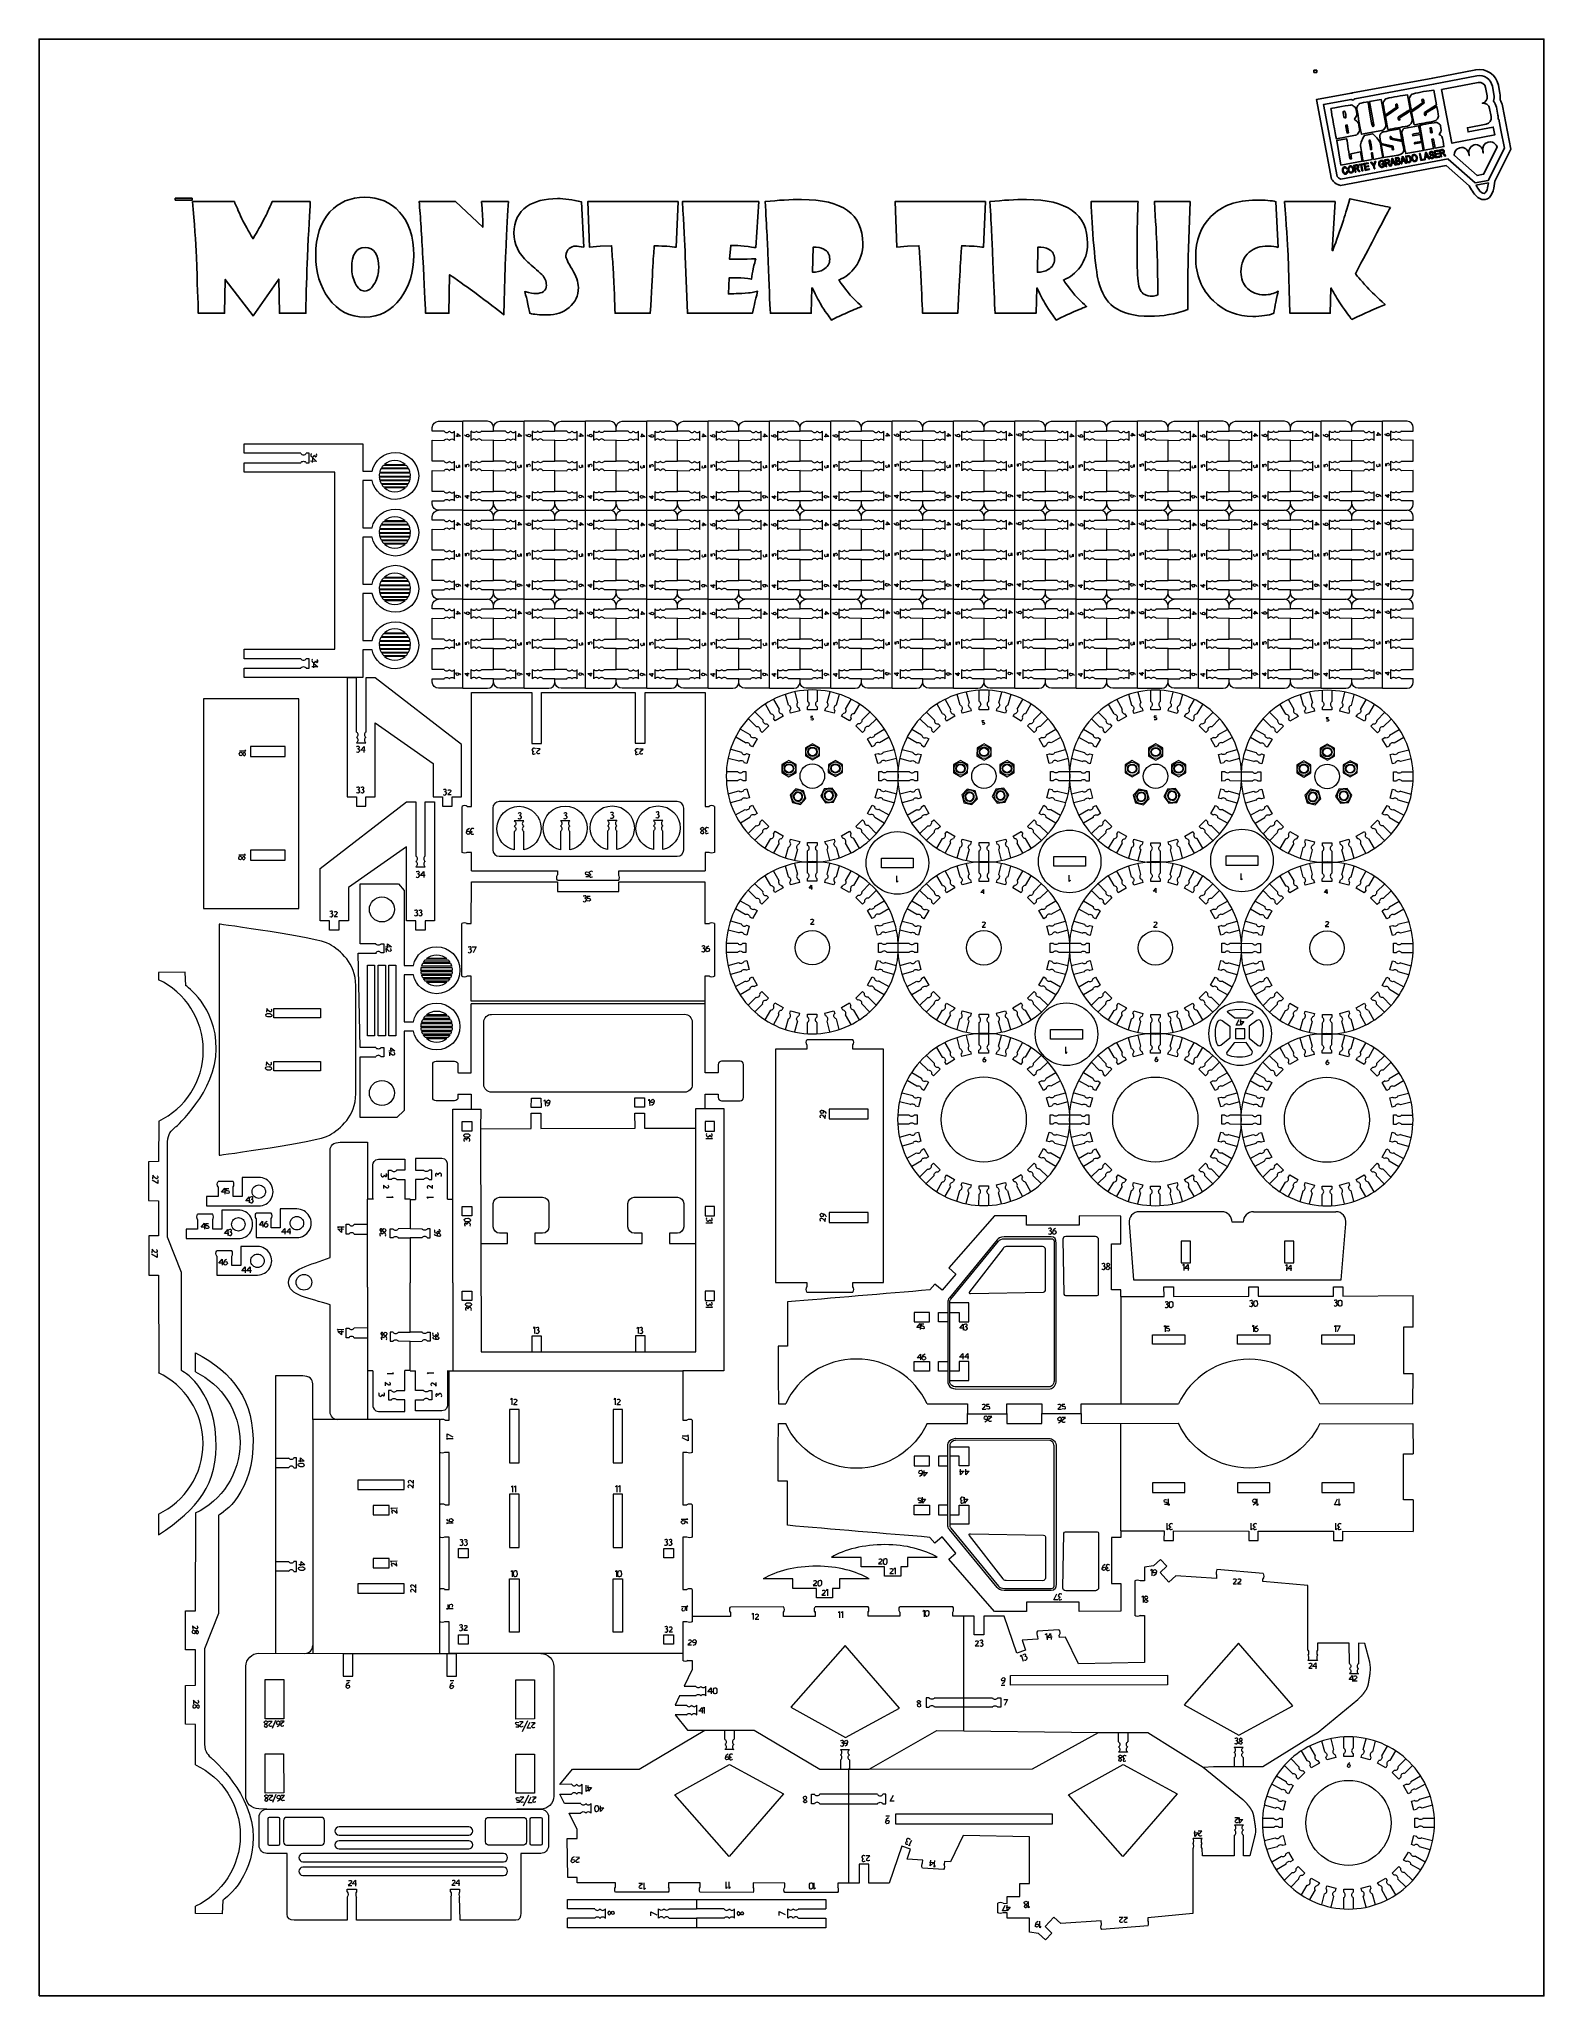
# Model space of a CAD drawing. Header units: centimetres. Extents: x -25 to 25, y -32.5 to 32.5.
import ezdxf

# ---------------------------------------------------------------- set-up
doc = ezdxf.new("R2010")
doc.units = ezdxf.units.CM
doc.header["$MEASUREMENT"] = 0
doc.header["$XCLIPFRAME"] = 0
doc.layers.add('Capa 1', color=7, linetype='Continuous')
picture_1 = doc.add_image_def('image1.jpg', size_in_pixel=(515, 360))
picture_2 = doc.add_image_def('image2.jpg', size_in_pixel=(2909, 337))

msp = doc.modelspace()

# ---------------------------------------------------------------- linework, layer by layer
at = {"layer": 'Capa 1', "color": 254}
msp.add_lwpolyline([(-25, -32.5), (25, -32.5), (25, 32.5), (-25, 32.5), (-25, -32.5)], close=True, dxfattribs=at)
at = {"layer": 'Capa 1', "color": 240, "lineweight": 9}
for centre, major_axis, ratio in [((-0.08047, 8.26866), (0.22192, 0), 0.98080389), ((0.70072, 8.82373), (0.22192, 0), 0.98080389), ((0.69703, 8.82734), (0.15651, 0), 0.9808319), ((0.69651, 8.82683), (0.13526, 0), 0.98085169), ((1.46311, 8.27174), (0.22191, 0), 0.98084809), ((5.62175, 8.2651), (0.22191, 0), 0.98084809), ((6.40294, 8.82017), (0.22191, 0), 0.98084809), ((6.39926, 8.82379), (0.15651, 0), 0.9808319), ((6.39874, 8.82328), (0.13526, 0), 0.98085169), ((7.16534, 8.26818), (0.22192, 0), 0.98080389), ((11.32398, 8.26154), (0.22192, 0), 0.98080389), ((12.10517, 8.81662), (0.22192, 0), 0.98080389), ((12.10148, 8.82023), (0.15651, 0), 0.9808319), ((12.10096, 8.81972), (0.13526, 0), 0.98085169), ((12.86756, 8.26462), (0.22191, 0), 0.98084809), ((17.0262, 8.25799), (0.22191, 0), 0.98084809), ((17.80739, 8.81306), (0.22191, 0), 0.98084809), ((17.80371, 8.81667), (0.15651, 0), 0.9808319), ((17.80319, 8.81616), (0.13526, 0), 0.98085169), ((18.56979, 8.26106), (0.22192, 0), 0.98084895), ((-0.08416, 8.27227), (0.15651, 0), 0.9808319), ((-0.08468, 8.27176), (0.13526, 0), 0.98085169), ((1.45943, 8.27535), (0.15651, 0), 0.9808319), ((1.45891, 8.27484), (0.13526, 0), 0.98085169), ((5.61807, 8.26871), (0.15651, 0), 0.9808319), ((5.61755, 8.2682), (0.13526, 0), 0.98085169), ((7.16165, 8.27179), (0.15651, 0), 0.9808319), ((7.16113, 8.27128), (0.13526, 0), 0.98085169), ((11.32029, 8.26516), (0.15651, 0), 0.9808319), ((11.31977, 8.26465), (0.13526, 0), 0.98085169), ((12.86388, 8.26824), (0.15651, 0), 0.9808319), ((12.86336, 8.26773), (0.13526, 0), 0.98085169), ((17.02252, 8.2616), (0.15651, 0), 0.9808319), ((17.022, 8.26109), (0.13526, 0), 0.98085169), ((18.5661, 8.26468), (0.15651, 0), 0.9808319), ((18.56558, 8.26417), (0.13526, 0), 0.98085169)]:
    msp.add_ellipse(centre, major_axis=major_axis, ratio=ratio, dxfattribs=at)
at = {"layer": 'Capa 1', "color": 250, "lineweight": 9}
for centre, major_axis in [((3.51849, 5.13285), (0, 1.0403)), ((9.24358, 5.18319), (0, 1.0403)), ((14.9687, 5.21519), (0, 1.0403)), ((-13.61074, 3.5892), (0, 0.41612)), ((9.13748, -0.55582), (0, 1.0403)), ((-13.61074, -2.50699), (0, 0.41612))]:
    msp.add_ellipse(centre, major_axis=major_axis, ratio=1, dxfattribs=at)
at = {"layer": 'Capa 1', "color": 91}
msp.add_open_spline([(23.3666, 27.78563), (23.3666, 27.78563), (23.36028, 27.70825), (23.36028, 27.70825), (23.36028, 27.70825), (23.34414, 27.51054), (23.27817, 27.20733), (23.04373, 27.17285), (23.04373, 27.17285), (22.89892, 27.15155), (22.77905, 27.24883), (22.69339, 27.35357), (22.69339, 27.35357), (22.64534, 27.41232), (22.59877, 27.48215), (22.56238, 27.54914), (22.56238, 27.54914), (22.56238, 27.54914), (22.52253, 27.62245), (22.52253, 27.62245), (22.52253, 27.62245), (22.52253, 27.62245), (21.75055, 28.30142), (21.75055, 28.30142), (21.75055, 28.30142), (21.75055, 28.30142), (18.23803, 27.63774), (18.23803, 27.63774), (18.23803, 27.63774), (18.23803, 27.63774), (18.18623, 27.65603), (18.18623, 27.65603), (18.18623, 27.65603), (18.17405, 27.66033), (18.16205, 27.66515), (18.15028, 27.67047), (18.15028, 27.67047), (18.0798, 27.70233), (18.01987, 27.75123), (17.97266, 27.81226), (17.97266, 27.81226), (17.97266, 27.81226), (17.94266, 27.85104), (17.94266, 27.85104), (17.94266, 27.85104), (17.94266, 27.85104), (17.44328, 30.49425), (17.44328, 30.49425), (17.44328, 30.49425), (17.44328, 30.49425), (18.59508, 30.70585), (18.59508, 30.70585), (18.59508, 30.70585), (18.59508, 30.70585), (18.62046, 30.70035), (18.62046, 30.70035), (18.62046, 30.70035), (18.62046, 30.70035), (18.64348, 30.71474), (18.64348, 30.71474), (18.64348, 30.71474), (18.64348, 30.71474), (21.30492, 31.20368), (21.30492, 31.20368), (21.30492, 31.20368), (21.30492, 31.20368), (21.30744, 31.20393), (21.30744, 31.20393), (21.30744, 31.20393), (21.30744, 31.20393), (22.73622, 31.48072), (22.73622, 31.48072), (22.73622, 31.48072), (23.0834, 31.54797), (23.42105, 31.3199), (23.48831, 30.97273), (23.48831, 30.97273), (23.48831, 30.97273), (23.54155, 30.69795), (23.54155, 30.69795), (23.54155, 30.69795), (23.55526, 30.6272), (23.55692, 30.55492), (23.54664, 30.48412), (23.54664, 30.48412), (23.58262, 30.42228), (23.60805, 30.35468), (23.62179, 30.2838), (23.62179, 30.2838), (23.62179, 30.2838), (23.90047, 28.84528), (23.90047, 28.84528), (23.90047, 28.84528), (23.90047, 28.84528), (23.3666, 27.78563), (23.3666, 27.78563)], degree=3, knots=[0, 0, 0, 0, 0.04, 0.04, 0.04, 0.04, 0.08, 0.08, 0.08, 0.08, 0.12, 0.12, 0.12, 0.12, 0.16, 0.16, 0.16, 0.16, 0.2, 0.2, 0.2, 0.2, 0.24, 0.24, 0.24, 0.24, 0.28, 0.28, 0.28, 0.28, 0.32, 0.32, 0.32, 0.32, 0.36, 0.36, 0.36, 0.36, 0.4, 0.4, 0.4, 0.4, 0.44, 0.44, 0.44, 0.44, 0.48, 0.48, 0.48, 0.48, 0.52, 0.52, 0.52, 0.52, 0.56, 0.56, 0.56, 0.56, 0.6, 0.6, 0.6, 0.6, 0.64, 0.64, 0.64, 0.64, 0.68, 0.68, 0.68, 0.68, 0.72, 0.72, 0.72, 0.72, 0.76, 0.76, 0.76, 0.76, 0.8, 0.8, 0.8, 0.8, 0.84, 0.84, 0.84, 0.84, 0.88, 0.88, 0.88, 0.88, 0.92, 0.92, 0.92, 0.92, 1, 1, 1, 1], dxfattribs=at)
at = {"layer": 'Capa 1', "color": 108}
for points, knots in [([(21.81724, 28.52165), (21.81724, 28.52165), (18.25415, 27.84841), (18.25415, 27.84841), (18.25415, 27.84841), (18.24746, 27.85077), (18.24085, 27.85342), (18.23431, 27.85638), (18.23431, 27.85638), (18.19402, 27.87459), (18.16066, 27.90268), (18.13403, 27.93709), (18.13403, 27.93709), (18.13403, 27.93709), (17.68182, 30.33064), (17.68182, 30.33064), (17.68182, 30.33064), (17.68182, 30.33064), (18.59177, 30.49781), (18.59177, 30.49781), (18.59177, 30.49781), (18.61552, 30.49267), (18.63911, 30.48331), (18.66201, 30.47151), (18.66201, 30.47151), (18.67881, 30.49058), (18.69732, 30.50781), (18.71861, 30.52111), (18.71861, 30.52111), (18.71861, 30.52111), (21.33327, 31.00146), (21.33327, 31.00146), (21.33327, 31.00146), (21.33327, 31.00146), (21.33678, 31.0018), (21.33678, 31.0018), (21.33678, 31.0018), (21.33678, 31.0018), (22.77502, 31.28042), (22.77502, 31.28042), (22.77502, 31.28042), (23.01181, 31.32629), (23.24216, 31.17072), (23.28802, 30.93392), (23.28802, 30.93392), (23.28802, 30.93392), (23.34126, 30.65915), (23.34126, 30.65915), (23.34126, 30.65915), (23.35579, 30.58414), (23.35011, 30.50979), (23.32804, 30.44174), (23.32804, 30.44174), (23.37393, 30.38685), (23.40696, 30.32), (23.42149, 30.24499), (23.42149, 30.24499), (23.42149, 30.24499), (23.47473, 29.97021), (23.47473, 29.97021), (23.47473, 29.97021), (23.48304, 29.92729), (23.48473, 29.88458), (23.48053, 29.84314), (23.48053, 29.84314), (23.48053, 29.84314), (23.49866, 29.84665), (23.49866, 29.84665), (23.49866, 29.84665), (23.49866, 29.84665), (23.57036, 29.47657), (23.57036, 29.47657), (23.57036, 29.47657), (23.57036, 29.47657), (23.68693, 28.87487), (23.68693, 28.87487), (23.68693, 28.87487), (23.68693, 28.87487), (23.15005, 27.80926), (23.15005, 27.80926), (23.15005, 27.80926), (23.15005, 27.80926), (22.7149, 27.72496), (22.7149, 27.72496), (22.7149, 27.72496), (22.7149, 27.72496), (21.81892, 28.51299), (21.81892, 28.51299), (21.81892, 28.51299), (21.81892, 28.51299), (21.81724, 28.52165), (21.81724, 28.52165)], [0, 0, 0, 0, 0.04166667, 0.04166667, 0.04166667, 0.04166667, 0.08333333, 0.08333333, 0.08333333, 0.08333333, 0.125, 0.125, 0.125, 0.125, 0.16666667, 0.16666667, 0.16666667, 0.16666667, 0.20833333, 0.20833333, 0.20833333, 0.20833333, 0.25, 0.25, 0.25, 0.25, 0.29166667, 0.29166667, 0.29166667, 0.29166667, 0.33333333, 0.33333333, 0.33333333, 0.33333333, 0.375, 0.375, 0.375, 0.375, 0.41666667, 0.41666667, 0.41666667, 0.41666667, 0.45833333, 0.45833333, 0.45833333, 0.45833333, 0.5, 0.5, 0.5, 0.5, 0.54166667, 0.54166667, 0.54166667, 0.54166667, 0.58333333, 0.58333333, 0.58333333, 0.58333333, 0.625, 0.625, 0.625, 0.625, 0.66666667, 0.66666667, 0.66666667, 0.66666667, 0.70833333, 0.70833333, 0.70833333, 0.70833333, 0.75, 0.75, 0.75, 0.75, 0.79166667, 0.79166667, 0.79166667, 0.79166667, 0.83333333, 0.83333333, 0.83333333, 0.83333333, 0.875, 0.875, 0.875, 0.875, 0.91666667, 0.91666667, 0.91666667, 0.91666667, 1, 1, 1, 1]), ([(20.08822, 30.22993), (20.07974, 30.32669), (20.06114, 30.32215), (20.09806, 30.34831), (20.09806, 30.34831), (20.14204, 30.33081), (20.12324, 30.33754), (20.14595, 30.21567), (20.14595, 30.21567), (20.05834, 30.1588), (19.80667, 29.96763), (19.7328, 29.93163), (19.7328, 29.93163), (19.7328, 29.93163), (19.81661, 29.4983), (19.81661, 29.4983), (19.81661, 29.4983), (20.03307, 29.53361), (20.25275, 29.5744), (20.46867, 29.61388), (20.46867, 29.61388), (20.57712, 29.6337), (20.62583, 29.75441), (20.6256, 29.78791), (20.6256, 29.78791), (20.62525, 29.8383), (20.58188, 30.04729), (20.5676, 30.10406), (20.5676, 30.10406), (20.50383, 30.08171), (20.41235, 30.01312), (20.34479, 29.97194), (20.34479, 29.97194), (20.06369, 29.80059), (20.31332, 29.86162), (20.18297, 29.80472), (20.18297, 29.80472), (20.15333, 29.83491), (20.15545, 29.86658), (20.15679, 29.90403), (20.15679, 29.90403), (20.21545, 29.95123), (20.29398, 29.99329), (20.35946, 30.03581), (20.35946, 30.03581), (20.41783, 30.07372), (20.50142, 30.13184), (20.55959, 30.16175), (20.55959, 30.16175), (20.55959, 30.16175), (20.46926, 30.64948), (20.46926, 30.64948), (20.46926, 30.64948), (20.28352, 30.62922), (19.97201, 30.57316), (19.78877, 30.53061), (19.78877, 30.53061), (19.71989, 30.51462), (19.72429, 30.49421), (19.69099, 30.44774), (19.69099, 30.44774), (19.6547, 30.39712), (19.64807, 30.40194), (19.66327, 30.31735), (19.66327, 30.31735), (19.6802, 30.22311), (19.70037, 30.06456), (19.731, 29.97775), (19.731, 29.97775), (19.731, 29.97775), (20.08822, 30.22993), (20.08822, 30.22993)], [0, 0, 0, 0, 0.05263158, 0.05263158, 0.05263158, 0.05263158, 0.10526316, 0.10526316, 0.10526316, 0.10526316, 0.15789474, 0.15789474, 0.15789474, 0.15789474, 0.21052632, 0.21052632, 0.21052632, 0.21052632, 0.26315789, 0.26315789, 0.26315789, 0.26315789, 0.31578947, 0.31578947, 0.31578947, 0.31578947, 0.36842105, 0.36842105, 0.36842105, 0.36842105, 0.42105263, 0.42105263, 0.42105263, 0.42105263, 0.47368421, 0.47368421, 0.47368421, 0.47368421, 0.52631579, 0.52631579, 0.52631579, 0.52631579, 0.57894737, 0.57894737, 0.57894737, 0.57894737, 0.63157895, 0.63157895, 0.63157895, 0.63157895, 0.68421053, 0.68421053, 0.68421053, 0.68421053, 0.73684211, 0.73684211, 0.73684211, 0.73684211, 0.78947368, 0.78947368, 0.78947368, 0.78947368, 0.84210526, 0.84210526, 0.84210526, 0.84210526, 0.89473684, 0.89473684, 0.89473684, 0.89473684, 1, 1, 1, 1]), ([(20.96298, 30.38781), (20.95339, 30.45463), (20.92195, 30.49453), (20.98388, 30.5075), (20.98388, 30.5075), (21.01021, 30.4796), (21.01149, 30.41376), (21.01916, 30.37258), (21.01916, 30.37258), (20.93213, 30.31551), (20.67744, 30.12169), (20.60576, 30.08865), (20.60576, 30.08865), (20.60576, 30.08865), (20.69002, 29.65466), (20.69002, 29.65466), (20.69002, 29.65466), (20.90707, 29.69155), (21.1259, 29.73078), (21.34244, 29.77049), (21.34244, 29.77049), (21.44736, 29.78973), (21.49888, 29.90906), (21.49856, 29.94447), (21.49856, 29.94447), (21.49808, 29.99689), (21.45528, 30.20104), (21.43801, 30.26522), (21.43801, 30.26522), (21.43801, 30.26522), (21.08514, 30.04853), (21.08514, 30.04853), (21.08514, 30.04853), (21.07512, 29.98639), (21.10939, 30.00095), (21.06883, 29.96371), (21.06883, 29.96371), (21.03275, 29.97189), (21.0476, 29.95931), (21.03357, 29.99784), (21.03357, 29.99784), (21.02548, 30.02006), (21.02928, 30.04018), (21.03009, 30.06057), (21.03009, 30.06057), (21.03009, 30.06057), (21.43234, 30.31887), (21.43234, 30.31887), (21.43234, 30.31887), (21.43234, 30.31887), (21.34264, 30.80568), (21.34264, 30.80568), (21.34264, 30.80568), (21.16355, 30.78833), (20.84104, 30.72824), (20.66252, 30.68724), (20.66252, 30.68724), (20.59282, 30.67123), (20.59786, 30.65166), (20.56423, 30.60472), (20.56423, 30.60472), (20.5279, 30.554), (20.52113, 30.5587), (20.53635, 30.47384), (20.53635, 30.47384), (20.55292, 30.38141), (20.57381, 30.21826), (20.60418, 30.13427), (20.60418, 30.13427), (20.60418, 30.13427), (20.96298, 30.38781), (20.96298, 30.38781)], [0, 0, 0, 0, 0.05263158, 0.05263158, 0.05263158, 0.05263158, 0.10526316, 0.10526316, 0.10526316, 0.10526316, 0.15789474, 0.15789474, 0.15789474, 0.15789474, 0.21052632, 0.21052632, 0.21052632, 0.21052632, 0.26315789, 0.26315789, 0.26315789, 0.26315789, 0.31578947, 0.31578947, 0.31578947, 0.31578947, 0.36842105, 0.36842105, 0.36842105, 0.36842105, 0.42105263, 0.42105263, 0.42105263, 0.42105263, 0.47368421, 0.47368421, 0.47368421, 0.47368421, 0.52631579, 0.52631579, 0.52631579, 0.52631579, 0.57894737, 0.57894737, 0.57894737, 0.57894737, 0.63157895, 0.63157895, 0.63157895, 0.63157895, 0.68421053, 0.68421053, 0.68421053, 0.68421053, 0.73684211, 0.73684211, 0.73684211, 0.73684211, 0.78947368, 0.78947368, 0.78947368, 0.78947368, 0.84210526, 0.84210526, 0.84210526, 0.84210526, 0.89473684, 0.89473684, 0.89473684, 0.89473684, 1, 1, 1, 1]), ([(21.60177, 30.82141), (21.60177, 30.82141), (22.81735, 31.0569), (22.81735, 31.0569), (22.81735, 31.0569), (22.93125, 31.07896), (23.04249, 31.00383), (23.06455, 30.88994), (23.06455, 30.88994), (23.06455, 30.88994), (23.11778, 30.61516), (23.11778, 30.61516), (23.11778, 30.61516), (23.13984, 30.50126), (23.06471, 30.39003), (22.95082, 30.36796), (22.95082, 30.36796), (23.06471, 30.39003), (23.17595, 30.3149), (23.19801, 30.201), (23.19801, 30.201), (23.19801, 30.201), (23.25125, 29.92622), (23.25125, 29.92622), (23.25125, 29.92622), (23.27331, 29.81233), (23.19818, 29.70109), (23.08429, 29.67903), (23.08429, 29.67903), (23.08429, 29.67903), (22.45675, 29.55746), (22.45675, 29.55746), (22.45675, 29.55746), (22.45675, 29.55746), (22.48371, 29.4183), (22.48371, 29.4183), (22.48371, 29.4183), (22.48371, 29.4183), (23.31832, 29.57999), (23.31832, 29.57999), (23.31832, 29.57999), (23.31832, 29.57999), (23.36893, 29.31875), (23.36893, 29.31875), (23.36893, 29.31875), (23.36893, 29.31875), (21.94627, 29.04314), (21.94627, 29.04314), (21.94627, 29.04314), (21.94627, 29.04314), (21.60177, 30.82141), (21.60177, 30.82141)], [0, 0, 0, 0, 0.07142857, 0.07142857, 0.07142857, 0.07142857, 0.14285714, 0.14285714, 0.14285714, 0.14285714, 0.21428571, 0.21428571, 0.21428571, 0.21428571, 0.28571429, 0.28571429, 0.28571429, 0.28571429, 0.35714286, 0.35714286, 0.35714286, 0.35714286, 0.42857143, 0.42857143, 0.42857143, 0.42857143, 0.5, 0.5, 0.5, 0.5, 0.57142857, 0.57142857, 0.57142857, 0.57142857, 0.64285714, 0.64285714, 0.64285714, 0.64285714, 0.71428571, 0.71428571, 0.71428571, 0.71428571, 0.78571429, 0.78571429, 0.78571429, 0.78571429, 0.85714286, 0.85714286, 0.85714286, 0.85714286, 1, 1, 1, 1]), ([(18.69779, 29.84509), (18.71098, 29.85928), (18.76611, 29.93163), (18.77484, 29.94887), (18.77484, 29.94887), (18.79573, 29.99014), (18.76923, 30.20475), (18.71437, 30.24824), (18.71437, 30.24824), (18.68807, 30.26909), (18.63598, 30.30787), (18.60965, 30.31251), (18.60965, 30.31251), (18.57073, 30.31936), (18.00016, 30.21214), (17.92263, 30.19338), (17.92263, 30.19338), (17.95532, 29.99087), (18.06429, 29.34333), (18.1062, 29.19185), (18.1062, 29.19185), (18.1062, 29.19185), (18.74435, 29.30557), (18.74435, 29.30557), (18.74435, 29.30557), (18.80849, 29.31706), (18.82183, 29.36668), (18.85133, 29.40695), (18.85133, 29.40695), (18.89775, 29.47032), (18.88081, 29.47582), (18.86286, 29.57183), (18.86286, 29.57183), (18.85177, 29.63118), (18.85335, 29.71695), (18.80881, 29.75732), (18.80881, 29.75732), (18.77048, 29.79206), (18.72849, 29.79599), (18.69779, 29.84509)], [0, 0, 0, 0, 0.09090909, 0.09090909, 0.09090909, 0.09090909, 0.18181818, 0.18181818, 0.18181818, 0.18181818, 0.27272727, 0.27272727, 0.27272727, 0.27272727, 0.36363636, 0.36363636, 0.36363636, 0.36363636, 0.45454545, 0.45454545, 0.45454545, 0.45454545, 0.54545455, 0.54545455, 0.54545455, 0.54545455, 0.63636364, 0.63636364, 0.63636364, 0.63636364, 0.72727273, 0.72727273, 0.72727273, 0.72727273, 0.81818182, 0.81818182, 0.81818182, 0.81818182, 1, 1, 1, 1]), ([(18.37786, 29.88637), (18.34625, 29.90122), (18.329, 30.06151), (18.33422, 30.09649), (18.33422, 30.09649), (18.33422, 30.09649), (18.3826, 30.11006), (18.3826, 30.11006), (18.3826, 30.11006), (18.40915, 30.05299), (18.42807, 29.94792), (18.42247, 29.8866), (18.42247, 29.8866), (18.42247, 29.8866), (18.37786, 29.88637), (18.37786, 29.88637)], [0, 0, 0, 0, 0.2, 0.2, 0.2, 0.2, 0.4, 0.4, 0.4, 0.4, 0.6, 0.6, 0.6, 0.6, 1, 1, 1, 1]), ([(19.6181, 29.46218), (19.6945, 29.47588), (19.76153, 29.5859), (19.74684, 29.66772), (19.74684, 29.66772), (19.74684, 29.66772), (19.5957, 30.494), (19.5957, 30.494), (19.5957, 30.494), (19.5957, 30.494), (19.20887, 30.42282), (19.20887, 30.42282), (19.20887, 30.42282), (19.20887, 30.42282), (19.32463, 29.76739), (19.32463, 29.76739), (19.32463, 29.76739), (19.33076, 29.73351), (19.34165, 29.68903), (19.34584, 29.65666), (19.34584, 29.65666), (19.35325, 29.59947), (19.3622, 29.61036), (19.31847, 29.59646), (19.31847, 29.59646), (19.27157, 29.63577), (19.18198, 30.29532), (19.15574, 30.41306), (19.15574, 30.41306), (19.10205, 30.40939), (18.91225, 30.38253), (18.8732, 30.35941), (18.8732, 30.35941), (18.85658, 30.34958), (18.81991, 30.29482), (18.80727, 30.27686), (18.80727, 30.27686), (18.77943, 30.2373), (18.77716, 30.23758), (18.78884, 30.17238), (18.78884, 30.17238), (18.82796, 29.9539), (18.90597, 29.46336), (18.94328, 29.34178), (18.94328, 29.34178), (18.94328, 29.34178), (19.6181, 29.46218), (19.6181, 29.46218)], [0, 0, 0, 0, 0.07692308, 0.07692308, 0.07692308, 0.07692308, 0.15384615, 0.15384615, 0.15384615, 0.15384615, 0.23076923, 0.23076923, 0.23076923, 0.23076923, 0.30769231, 0.30769231, 0.30769231, 0.30769231, 0.38461538, 0.38461538, 0.38461538, 0.38461538, 0.46153846, 0.46153846, 0.46153846, 0.46153846, 0.53846154, 0.53846154, 0.53846154, 0.53846154, 0.61538462, 0.61538462, 0.61538462, 0.61538462, 0.69230769, 0.69230769, 0.69230769, 0.69230769, 0.76923077, 0.76923077, 0.76923077, 0.76923077, 0.84615385, 0.84615385, 0.84615385, 0.84615385, 1, 1, 1, 1]), ([(18.46079, 29.65511), (18.46079, 29.65511), (18.5129, 29.38909), (18.5129, 29.38909), (18.5129, 29.38909), (18.5129, 29.38909), (18.46348, 29.37833), (18.46348, 29.37833), (18.46348, 29.37833), (18.44674, 29.43404), (18.44036, 29.49021), (18.43011, 29.5446), (18.43011, 29.5446), (18.41652, 29.61679), (18.39086, 29.64993), (18.46079, 29.65511)], [0, 0, 0, 0, 0.2, 0.2, 0.2, 0.2, 0.4, 0.4, 0.4, 0.4, 0.6, 0.6, 0.6, 0.6, 1, 1, 1, 1]), ([(19.29975, 28.50039), (19.30115, 28.54077), (19.28952, 28.58474), (19.28166, 28.62539), (19.28166, 28.62539), (19.25942, 28.74044), (19.26104, 28.71188), (19.28329, 28.73206), (19.28329, 28.73206), (19.31244, 28.7198), (19.29629, 28.74292), (19.31024, 28.6933), (19.31024, 28.6933), (19.31024, 28.6933), (19.34156, 28.50614), (19.34156, 28.50614), (19.34156, 28.50614), (19.34156, 28.50614), (19.64778, 28.56258), (19.64778, 28.56258), (19.64778, 28.56258), (19.61152, 28.72834), (19.59295, 28.90403), (19.55637, 29.06808), (19.55637, 29.06808), (19.54081, 29.13787), (19.35989, 29.30293), (19.31655, 29.35716), (19.31655, 29.35716), (19.31655, 29.35716), (19.03607, 29.30395), (19.03607, 29.30395), (19.03607, 29.30395), (18.99838, 29.22736), (18.89266, 29.02789), (18.90557, 28.95141), (18.90557, 28.95141), (18.92708, 28.824), (18.96298, 28.55648), (19.00003, 28.44511), (19.00003, 28.44511), (19.00003, 28.44511), (19.29975, 28.50039), (19.29975, 28.50039)], [0, 0, 0, 0, 0.08333333, 0.08333333, 0.08333333, 0.08333333, 0.16666667, 0.16666667, 0.16666667, 0.16666667, 0.25, 0.25, 0.25, 0.25, 0.33333333, 0.33333333, 0.33333333, 0.33333333, 0.41666667, 0.41666667, 0.41666667, 0.41666667, 0.5, 0.5, 0.5, 0.5, 0.58333333, 0.58333333, 0.58333333, 0.58333333, 0.66666667, 0.66666667, 0.66666667, 0.66666667, 0.75, 0.75, 0.75, 0.75, 0.83333333, 0.83333333, 0.83333333, 0.83333333, 1, 1, 1, 1]), ([(19.90497, 29.18145), (19.88981, 29.22697), (19.88599, 29.23748), (19.90058, 29.26689), (19.90058, 29.26689), (19.95789, 29.25273), (19.89943, 29.21917), (19.98007, 29.20065), (19.98007, 29.20065), (19.98007, 29.20065), (20.28449, 29.14045), (20.28449, 29.14045), (20.28449, 29.14045), (20.28449, 29.14045), (20.21568, 29.51539), (20.21568, 29.51539), (20.21568, 29.51539), (20.07079, 29.50719), (19.84861, 29.45111), (19.69616, 29.42566), (19.69616, 29.42566), (19.63624, 29.41566), (19.62416, 29.41786), (19.59649, 29.37907), (19.59649, 29.37907), (19.58447, 29.36221), (19.549, 29.31617), (19.54578, 29.29966), (19.54578, 29.29966), (19.53895, 29.26457), (19.57685, 29.08278), (19.59029, 29.04235), (19.59029, 29.04235), (19.68941, 28.99387), (19.88274, 28.98219), (19.98887, 28.93482), (19.98887, 28.93482), (19.98887, 28.93482), (20.00085, 28.82282), (20.00085, 28.82282), (20.00085, 28.82282), (19.94744, 28.81275), (19.96242, 28.84989), (19.94929, 28.90593), (19.94929, 28.90593), (19.90977, 28.92456), (19.63913, 28.9946), (19.59439, 28.99743), (19.59439, 28.99743), (19.59439, 28.99743), (19.67156, 28.56526), (19.67156, 28.56526), (19.67156, 28.56526), (19.84821, 28.59723), (20.05533, 28.62368), (20.22647, 28.66403), (20.22647, 28.66403), (20.28708, 28.67832), (20.35169, 28.75588), (20.34198, 28.82481), (20.34198, 28.82481), (20.33119, 28.90147), (20.31045, 29.02092), (20.29118, 29.09591), (20.29118, 29.09591), (20.29118, 29.09591), (19.90497, 29.18145), (19.90497, 29.18145)], [0, 0, 0, 0, 0.05555556, 0.05555556, 0.05555556, 0.05555556, 0.11111111, 0.11111111, 0.11111111, 0.11111111, 0.16666667, 0.16666667, 0.16666667, 0.16666667, 0.22222222, 0.22222222, 0.22222222, 0.22222222, 0.27777778, 0.27777778, 0.27777778, 0.27777778, 0.33333333, 0.33333333, 0.33333333, 0.33333333, 0.38888889, 0.38888889, 0.38888889, 0.38888889, 0.44444444, 0.44444444, 0.44444444, 0.44444444, 0.5, 0.5, 0.5, 0.5, 0.55555556, 0.55555556, 0.55555556, 0.55555556, 0.61111111, 0.61111111, 0.61111111, 0.61111111, 0.66666667, 0.66666667, 0.66666667, 0.66666667, 0.72222222, 0.72222222, 0.72222222, 0.72222222, 0.77777778, 0.77777778, 0.77777778, 0.77777778, 0.83333333, 0.83333333, 0.83333333, 0.83333333, 0.88888889, 0.88888889, 0.88888889, 0.88888889, 1, 1, 1, 1]), ([(20.69617, 29.04449), (20.70788, 29.06576), (20.69548, 29.0559), (20.72183, 29.06615), (20.72183, 29.06615), (20.72183, 29.06615), (20.93531, 29.10397), (20.93531, 29.10397), (20.93531, 29.10397), (20.93531, 29.10397), (20.89273, 29.32726), (20.89273, 29.32726), (20.89273, 29.32726), (20.89273, 29.32726), (20.64566, 29.28846), (20.64566, 29.28846), (20.64566, 29.28846), (20.64566, 29.28846), (20.6392, 29.32954), (20.6392, 29.32954), (20.6392, 29.32954), (20.69663, 29.37334), (20.81118, 29.36483), (20.88387, 29.38793), (20.88387, 29.38793), (20.88387, 29.38793), (20.83639, 29.62155), (20.83639, 29.62155), (20.83639, 29.62155), (20.83639, 29.62155), (20.35161, 29.53028), (20.35161, 29.53028), (20.35161, 29.53028), (20.30536, 29.50339), (20.27448, 29.44157), (20.28399, 29.38458), (20.28399, 29.38458), (20.30528, 29.25692), (20.38956, 28.75951), (20.41135, 28.69793), (20.41135, 28.69793), (20.41135, 28.69793), (20.9924, 28.80424), (20.9924, 28.80424), (20.9924, 28.80424), (20.9924, 28.80424), (20.94248, 29.06198), (20.94248, 29.06198), (20.94248, 29.06198), (20.94248, 29.06198), (20.70544, 29.02093), (20.70544, 29.02093), (20.70544, 29.02093), (20.70544, 29.02093), (20.69617, 29.04449), (20.69617, 29.04449)], [0, 0, 0, 0, 0.06666667, 0.06666667, 0.06666667, 0.06666667, 0.13333333, 0.13333333, 0.13333333, 0.13333333, 0.2, 0.2, 0.2, 0.2, 0.26666667, 0.26666667, 0.26666667, 0.26666667, 0.33333333, 0.33333333, 0.33333333, 0.33333333, 0.4, 0.4, 0.4, 0.4, 0.46666667, 0.46666667, 0.46666667, 0.46666667, 0.53333333, 0.53333333, 0.53333333, 0.53333333, 0.6, 0.6, 0.6, 0.6, 0.66666667, 0.66666667, 0.66666667, 0.66666667, 0.73333333, 0.73333333, 0.73333333, 0.73333333, 0.8, 0.8, 0.8, 0.8, 0.86666667, 0.86666667, 0.86666667, 0.86666667, 1, 1, 1, 1]), ([(21.31668, 29.19086), (21.3497, 29.17283), (21.35285, 29.07558), (21.35939, 29.03906), (21.35939, 29.03906), (21.36881, 28.98649), (21.38031, 28.93383), (21.38601, 28.88079), (21.38601, 28.88079), (21.38601, 28.88079), (21.6798, 28.93346), (21.6798, 28.93346), (21.6798, 28.93346), (21.65677, 29.01962), (21.64866, 29.20301), (21.60594, 29.2673), (21.60594, 29.2673), (21.58797, 29.29853), (21.54716, 29.31359), (21.51886, 29.33636), (21.51886, 29.33636), (21.55871, 29.44448), (21.60612, 29.37754), (21.57438, 29.55301), (21.57438, 29.55301), (21.56361, 29.61248), (21.56803, 29.6491), (21.53119, 29.67865), (21.53119, 29.67865), (21.52095, 29.68688), (21.45559, 29.73017), (21.4452, 29.73247), (21.4452, 29.73247), (21.40107, 29.74223), (20.96045, 29.65134), (20.87407, 29.63686), (20.87407, 29.63686), (20.87407, 29.63686), (21.02213, 28.80717), (21.02213, 28.80717), (21.02213, 28.80717), (21.02213, 28.80717), (21.3368, 28.86581), (21.3368, 28.86581), (21.3368, 28.86581), (21.3368, 28.86581), (21.28137, 29.18214), (21.28137, 29.18214), (21.28137, 29.18214), (21.28137, 29.18214), (21.31668, 29.19086), (21.31668, 29.19086)], [0, 0, 0, 0, 0.07142857, 0.07142857, 0.07142857, 0.07142857, 0.14285714, 0.14285714, 0.14285714, 0.14285714, 0.21428571, 0.21428571, 0.21428571, 0.21428571, 0.28571429, 0.28571429, 0.28571429, 0.28571429, 0.35714286, 0.35714286, 0.35714286, 0.35714286, 0.42857143, 0.42857143, 0.42857143, 0.42857143, 0.5, 0.5, 0.5, 0.5, 0.57142857, 0.57142857, 0.57142857, 0.57142857, 0.64285714, 0.64285714, 0.64285714, 0.64285714, 0.71428571, 0.71428571, 0.71428571, 0.71428571, 0.78571429, 0.78571429, 0.78571429, 0.78571429, 0.85714286, 0.85714286, 0.85714286, 0.85714286, 1, 1, 1, 1]), ([(21.26525, 29.38022), (21.23576, 29.39149), (21.24815, 29.36076), (21.228, 29.47029), (21.228, 29.47029), (21.20765, 29.58091), (21.21041, 29.53894), (21.23338, 29.55802), (21.23338, 29.55802), (21.26721, 29.54874), (21.25047, 29.59357), (21.27358, 29.46807), (21.27358, 29.46807), (21.2941, 29.35658), (21.28991, 29.3985), (21.26525, 29.38022)], [0, 0, 0, 0, 0.2, 0.2, 0.2, 0.2, 0.4, 0.4, 0.4, 0.4, 0.6, 0.6, 0.6, 0.6, 1, 1, 1, 1]), ([(18.25872, 28.31689), (18.25872, 28.31689), (18.96474, 28.44319), (18.96474, 28.44319), (18.96474, 28.44319), (18.96474, 28.44319), (18.90756, 28.75228), (18.90756, 28.75228), (18.90756, 28.75228), (18.90756, 28.75228), (18.58687, 28.69488), (18.58687, 28.69488), (18.58687, 28.69488), (18.58687, 28.69488), (18.61121, 28.52835), (18.61121, 28.52835), (18.61121, 28.52835), (18.61121, 28.52835), (18.56717, 28.51874), (18.56717, 28.51874), (18.56717, 28.51874), (18.50136, 28.67089), (18.50026, 29.0344), (18.43754, 29.18836), (18.43754, 29.18836), (18.43754, 29.18836), (18.11595, 29.13306), (18.11595, 29.13306), (18.11595, 29.13306), (18.11595, 29.13306), (18.25872, 28.31689), (18.25872, 28.31689)], [0, 0, 0, 0, 0.11111111, 0.11111111, 0.11111111, 0.11111111, 0.22222222, 0.22222222, 0.22222222, 0.22222222, 0.33333333, 0.33333333, 0.33333333, 0.33333333, 0.44444444, 0.44444444, 0.44444444, 0.44444444, 0.55555556, 0.55555556, 0.55555556, 0.55555556, 0.66666667, 0.66666667, 0.66666667, 0.66666667, 0.77777778, 0.77777778, 0.77777778, 0.77777778, 1, 1, 1, 1]), ([(19.19704, 29.0959), (19.1877, 29.14804), (19.1764, 29.13564), (19.21908, 29.14793), (19.21908, 29.14793), (19.24236, 29.12139), (19.28891, 28.86249), (19.27693, 28.82524), (19.27693, 28.82524), (19.23444, 28.82177), (19.24561, 28.82492), (19.23653, 28.87559), (19.23653, 28.87559), (19.23653, 28.87559), (19.19704, 29.0959), (19.19704, 29.0959)], [0, 0, 0, 0, 0.2, 0.2, 0.2, 0.2, 0.4, 0.4, 0.4, 0.4, 0.6, 0.6, 0.6, 0.6, 1, 1, 1, 1]), ([(20.45066, 28.3881), (20.45066, 28.3881), (20.41014, 28.6141), (20.41014, 28.6141), (20.41014, 28.6141), (20.41014, 28.6141), (20.47406, 28.62556), (20.47406, 28.62556), (20.47406, 28.62556), (20.48985, 28.62839), (20.50214, 28.62918), (20.51084, 28.62786), (20.51084, 28.62786), (20.52227, 28.62622), (20.53277, 28.62126), (20.54242, 28.61316), (20.54242, 28.61316), (20.55203, 28.605), (20.56034, 28.59406), (20.56736, 28.58033), (20.56736, 28.58033), (20.5744, 28.56655), (20.5797, 28.54969), (20.58327, 28.52975), (20.58327, 28.52975), (20.58786, 28.50418), (20.58802, 28.48179), (20.58368, 28.46261), (20.58368, 28.46261), (20.57942, 28.44343), (20.57205, 28.42907), (20.56161, 28.41949), (20.56161, 28.41949), (20.5512, 28.40997), (20.53651, 28.40348), (20.51752, 28.40008), (20.51752, 28.40008), (20.51752, 28.40008), (20.45066, 28.3881), (20.45066, 28.3881)], [0, 0, 0, 0, 0.09090909, 0.09090909, 0.09090909, 0.09090909, 0.18181818, 0.18181818, 0.18181818, 0.18181818, 0.27272727, 0.27272727, 0.27272727, 0.27272727, 0.36363636, 0.36363636, 0.36363636, 0.36363636, 0.45454545, 0.45454545, 0.45454545, 0.45454545, 0.54545455, 0.54545455, 0.54545455, 0.54545455, 0.63636364, 0.63636364, 0.63636364, 0.63636364, 0.72727273, 0.72727273, 0.72727273, 0.72727273, 0.81818182, 0.81818182, 0.81818182, 0.81818182, 1, 1, 1, 1]), ([(20.47053, 28.41902), (20.47053, 28.41902), (20.50992, 28.42608), (20.50992, 28.42608), (20.50992, 28.42608), (20.52581, 28.42893), (20.5374, 28.43367), (20.54467, 28.44035), (20.54467, 28.44035), (20.55194, 28.44703), (20.55676, 28.45653), (20.55906, 28.46883), (20.55906, 28.46883), (20.56215, 28.48524), (20.5618, 28.50413), (20.55797, 28.52554), (20.55797, 28.52554), (20.55384, 28.54853), (20.5475, 28.56602), (20.53895, 28.57801), (20.53895, 28.57801), (20.53038, 28.59004), (20.52086, 28.5974), (20.51029, 28.60007), (20.51029, 28.60007), (20.50323, 28.6019), (20.49254, 28.60151), (20.47829, 28.59895), (20.47829, 28.59895), (20.47829, 28.59895), (20.43952, 28.592), (20.43952, 28.592), (20.43952, 28.592), (20.43952, 28.592), (20.47053, 28.41902), (20.47053, 28.41902)], [0, 0, 0, 0, 0.1, 0.1, 0.1, 0.1, 0.2, 0.2, 0.2, 0.2, 0.3, 0.3, 0.3, 0.3, 0.4, 0.4, 0.4, 0.4, 0.5, 0.5, 0.5, 0.5, 0.6, 0.6, 0.6, 0.6, 0.7, 0.7, 0.7, 0.7, 0.8, 0.8, 0.8, 0.8, 1, 1, 1, 1]), ([(20.61144, 28.53045), (20.60453, 28.56896), (20.6077, 28.60006), (20.621, 28.62377), (20.621, 28.62377), (20.63422, 28.64748), (20.65352, 28.66164), (20.67882, 28.66617), (20.67882, 28.66617), (20.69518, 28.6691), (20.7109, 28.66714), (20.72601, 28.66035), (20.72601, 28.66035), (20.74115, 28.65351), (20.75423, 28.642), (20.76528, 28.62579), (20.76528, 28.62579), (20.77627, 28.60963), (20.78398, 28.58934), (20.78833, 28.56504), (20.78833, 28.56504), (20.79433, 28.53158), (20.79158, 28.50296), (20.78016, 28.4792), (20.78016, 28.4792), (20.76754, 28.45298), (20.74768, 28.43743), (20.72054, 28.43256), (20.72054, 28.43256), (20.69318, 28.42766), (20.66906, 28.4356), (20.6481, 28.45645), (20.6481, 28.45645), (20.62914, 28.47531), (20.61691, 28.49995), (20.61144, 28.53045)], [0, 0, 0, 0, 0.1, 0.1, 0.1, 0.1, 0.2, 0.2, 0.2, 0.2, 0.3, 0.3, 0.3, 0.3, 0.4, 0.4, 0.4, 0.4, 0.5, 0.5, 0.5, 0.5, 0.6, 0.6, 0.6, 0.6, 0.7, 0.7, 0.7, 0.7, 0.8, 0.8, 0.8, 0.8, 1, 1, 1, 1]), ([(20.63676, 28.53461), (20.64175, 28.50673), (20.65177, 28.48627), (20.66684, 28.47311), (20.66684, 28.47311), (20.68186, 28.45994), (20.69822, 28.45495), (20.71579, 28.4581), (20.71579, 28.4581), (20.73379, 28.46132), (20.74749, 28.47176), (20.75692, 28.48947), (20.75692, 28.48947), (20.76634, 28.50718), (20.76836, 28.5311), (20.76296, 28.5612), (20.76296, 28.5612), (20.75948, 28.58061), (20.75321, 28.59741), (20.74421, 28.61159), (20.74421, 28.61159), (20.73727, 28.6224), (20.72832, 28.63052), (20.71734, 28.63577), (20.71734, 28.63577), (20.70634, 28.64108), (20.69509, 28.6427), (20.68356, 28.64063), (20.68356, 28.64063), (20.66504, 28.63731), (20.65116, 28.6269), (20.64193, 28.60933), (20.64193, 28.60933), (20.6327, 28.59177), (20.63097, 28.56686), (20.63676, 28.53461)], [0, 0, 0, 0, 0.1, 0.1, 0.1, 0.1, 0.2, 0.2, 0.2, 0.2, 0.3, 0.3, 0.3, 0.3, 0.4, 0.4, 0.4, 0.4, 0.5, 0.5, 0.5, 0.5, 0.6, 0.6, 0.6, 0.6, 0.7, 0.7, 0.7, 0.7, 0.8, 0.8, 0.8, 0.8, 1, 1, 1, 1]), ([(20.90993, 28.47041), (20.90993, 28.47041), (20.86942, 28.69643), (20.86942, 28.69643), (20.86942, 28.69643), (20.86942, 28.69643), (20.89404, 28.70084), (20.89404, 28.70084), (20.89404, 28.70084), (20.89404, 28.70084), (20.9298, 28.50134), (20.9298, 28.50134), (20.9298, 28.50134), (20.9298, 28.50134), (21.02103, 28.5177), (21.02103, 28.5177), (21.02103, 28.5177), (21.02103, 28.5177), (21.02578, 28.49118), (21.02578, 28.49118), (21.02578, 28.49118), (21.02578, 28.49118), (20.90993, 28.47041), (20.90993, 28.47041)], [0, 0, 0, 0, 0.14285714, 0.14285714, 0.14285714, 0.14285714, 0.28571429, 0.28571429, 0.28571429, 0.28571429, 0.42857143, 0.42857143, 0.42857143, 0.42857143, 0.57142857, 0.57142857, 0.57142857, 0.57142857, 0.71428571, 0.71428571, 0.71428571, 0.71428571, 1, 1, 1, 1]), ([(21.03493, 28.49282), (21.03493, 28.49282), (21.06581, 28.73163), (21.06581, 28.73163), (21.06581, 28.73163), (21.06581, 28.73163), (21.09211, 28.73634), (21.09211, 28.73634), (21.09211, 28.73634), (21.09211, 28.73634), (21.20822, 28.52389), (21.20822, 28.52389), (21.20822, 28.52389), (21.20822, 28.52389), (21.18018, 28.51886), (21.18018, 28.51886), (21.18018, 28.51886), (21.18018, 28.51886), (21.1466, 28.58354), (21.1466, 28.58354), (21.1466, 28.58354), (21.1466, 28.58354), (21.06847, 28.56953), (21.06847, 28.56953), (21.06847, 28.56953), (21.06847, 28.56953), (21.06071, 28.49744), (21.06071, 28.49744), (21.06071, 28.49744), (21.06071, 28.49744), (21.03493, 28.49282), (21.03493, 28.49282)], [0, 0, 0, 0, 0.11111111, 0.11111111, 0.11111111, 0.11111111, 0.22222222, 0.22222222, 0.22222222, 0.22222222, 0.33333333, 0.33333333, 0.33333333, 0.33333333, 0.44444444, 0.44444444, 0.44444444, 0.44444444, 0.55555556, 0.55555556, 0.55555556, 0.55555556, 0.66666667, 0.66666667, 0.66666667, 0.66666667, 0.77777778, 0.77777778, 0.77777778, 0.77777778, 1, 1, 1, 1]), ([(21.07127, 28.59512), (21.07127, 28.59512), (21.13472, 28.60649), (21.13472, 28.60649), (21.13472, 28.60649), (21.13472, 28.60649), (21.10409, 28.66562), (21.10409, 28.66562), (21.10409, 28.66562), (21.09465, 28.68375), (21.08742, 28.69858), (21.08248, 28.71012), (21.08248, 28.71012), (21.08266, 28.69517), (21.08186, 28.68021), (21.08007, 28.66512), (21.08007, 28.66512), (21.08007, 28.66512), (21.07127, 28.59512), (21.07127, 28.59512)], [0, 0, 0, 0, 0.16666667, 0.16666667, 0.16666667, 0.16666667, 0.33333333, 0.33333333, 0.33333333, 0.33333333, 0.5, 0.5, 0.5, 0.5, 0.66666667, 0.66666667, 0.66666667, 0.66666667, 1, 1, 1, 1]), ([(21.20647, 28.59883), (21.20647, 28.59883), (21.22942, 28.60522), (21.22942, 28.60522), (21.22942, 28.60522), (21.23286, 28.59303), (21.23739, 28.58385), (21.243, 28.57768), (21.243, 28.57768), (21.24861, 28.57152), (21.25582, 28.56706), (21.26467, 28.5643), (21.26467, 28.5643), (21.27352, 28.56155), (21.28306, 28.56108), (21.29316, 28.56289), (21.29316, 28.56289), (21.30774, 28.5655), (21.3184, 28.57111), (21.32518, 28.57966), (21.32518, 28.57966), (21.33194, 28.58825), (21.33428, 28.59823), (21.33225, 28.60959), (21.33225, 28.60959), (21.33105, 28.61627), (21.32854, 28.6218), (21.3247, 28.62627), (21.3247, 28.62627), (21.32092, 28.6307), (21.31576, 28.63401), (21.30926, 28.63609), (21.30926, 28.63609), (21.30279, 28.63825), (21.2892, 28.64043), (21.26855, 28.64264), (21.26855, 28.64264), (21.25015, 28.64467), (21.23681, 28.64766), (21.22846, 28.65153), (21.22846, 28.65153), (21.2201, 28.65546), (21.21311, 28.66111), (21.20757, 28.66842), (21.20757, 28.66842), (21.20196, 28.67573), (21.19828, 28.68451), (21.19645, 28.69466), (21.19645, 28.69466), (21.19317, 28.71298), (21.19639, 28.72897), (21.20614, 28.74272), (21.20614, 28.74272), (21.21584, 28.75645), (21.23074, 28.7651), (21.25074, 28.76869), (21.25074, 28.76869), (21.26451, 28.77115), (21.27706, 28.77058), (21.28834, 28.76701), (21.28834, 28.76701), (21.29964, 28.76339), (21.30903, 28.75698), (21.31659, 28.74785), (21.31659, 28.74785), (21.32409, 28.73872), (21.32929, 28.72727), (21.33218, 28.71357), (21.33218, 28.71357), (21.33218, 28.71357), (21.30922, 28.70716), (21.30922, 28.70716), (21.30922, 28.70716), (21.30538, 28.72163), (21.29901, 28.73172), (21.29017, 28.73742), (21.29017, 28.73742), (21.28137, 28.74317), (21.27012, 28.7448), (21.25644, 28.74234), (21.25644, 28.74234), (21.24255, 28.73985), (21.23253, 28.73485), (21.22633, 28.72733), (21.22633, 28.72733), (21.22013, 28.71982), (21.21794, 28.71117), (21.21969, 28.70133), (21.21969, 28.70133), (21.22134, 28.69218), (21.22529, 28.68555), (21.23156, 28.68152), (21.23156, 28.68152), (21.23778, 28.67742), (21.25072, 28.67453), (21.27038, 28.67278), (21.27038, 28.67278), (21.28957, 28.67112), (21.30318, 28.66905), (21.31125, 28.66676), (21.31125, 28.66676), (21.32359, 28.66304), (21.33346, 28.65705), (21.34084, 28.64865), (21.34084, 28.64865), (21.34826, 28.64026), (21.3531, 28.62957), (21.35544, 28.61652), (21.35544, 28.61652), (21.35776, 28.60358), (21.35683, 28.59124), (21.35268, 28.57953), (21.35268, 28.57953), (21.34854, 28.56777), (21.34173, 28.55824), (21.33231, 28.5508), (21.33231, 28.5508), (21.32288, 28.5434), (21.31086, 28.53837), (21.29613, 28.53573), (21.29613, 28.53573), (21.27325, 28.53163), (21.25375, 28.53525), (21.23772, 28.5466), (21.23772, 28.5466), (21.22161, 28.55794), (21.21121, 28.57535), (21.20647, 28.59883)], [0, 0, 0, 0, 0.03030303, 0.03030303, 0.03030303, 0.03030303, 0.06060606, 0.06060606, 0.06060606, 0.06060606, 0.09090909, 0.09090909, 0.09090909, 0.09090909, 0.12121212, 0.12121212, 0.12121212, 0.12121212, 0.15151515, 0.15151515, 0.15151515, 0.15151515, 0.18181818, 0.18181818, 0.18181818, 0.18181818, 0.21212121, 0.21212121, 0.21212121, 0.21212121, 0.24242424, 0.24242424, 0.24242424, 0.24242424, 0.27272727, 0.27272727, 0.27272727, 0.27272727, 0.3030303, 0.3030303, 0.3030303, 0.3030303, 0.33333333, 0.33333333, 0.33333333, 0.33333333, 0.36363636, 0.36363636, 0.36363636, 0.36363636, 0.39393939, 0.39393939, 0.39393939, 0.39393939, 0.42424242, 0.42424242, 0.42424242, 0.42424242, 0.45454545, 0.45454545, 0.45454545, 0.45454545, 0.48484848, 0.48484848, 0.48484848, 0.48484848, 0.51515152, 0.51515152, 0.51515152, 0.51515152, 0.54545455, 0.54545455, 0.54545455, 0.54545455, 0.57575758, 0.57575758, 0.57575758, 0.57575758, 0.60606061, 0.60606061, 0.60606061, 0.60606061, 0.63636364, 0.63636364, 0.63636364, 0.63636364, 0.66666667, 0.66666667, 0.66666667, 0.66666667, 0.6969697, 0.6969697, 0.6969697, 0.6969697, 0.72727273, 0.72727273, 0.72727273, 0.72727273, 0.75757576, 0.75757576, 0.75757576, 0.75757576, 0.78787879, 0.78787879, 0.78787879, 0.78787879, 0.81818182, 0.81818182, 0.81818182, 0.81818182, 0.84848485, 0.84848485, 0.84848485, 0.84848485, 0.87878788, 0.87878788, 0.87878788, 0.87878788, 0.90909091, 0.90909091, 0.90909091, 0.90909091, 0.93939394, 0.93939394, 0.93939394, 0.93939394, 1, 1, 1, 1]), ([(21.40098, 28.55844), (21.40098, 28.55844), (21.36047, 28.78445), (21.36047, 28.78445), (21.36047, 28.78445), (21.36047, 28.78445), (21.49431, 28.80844), (21.49431, 28.80844), (21.49431, 28.80844), (21.49431, 28.80844), (21.49907, 28.78192), (21.49907, 28.78192), (21.49907, 28.78192), (21.49907, 28.78192), (21.38985, 28.76235), (21.38985, 28.76235), (21.38985, 28.76235), (21.38985, 28.76235), (21.40229, 28.6929), (21.40229, 28.6929), (21.40229, 28.6929), (21.40229, 28.6929), (21.50488, 28.71129), (21.50488, 28.71129), (21.50488, 28.71129), (21.50488, 28.71129), (21.50963, 28.68477), (21.50963, 28.68477), (21.50963, 28.68477), (21.50963, 28.68477), (21.40704, 28.66638), (21.40704, 28.66638), (21.40704, 28.66638), (21.40704, 28.66638), (21.42086, 28.58936), (21.42086, 28.58936), (21.42086, 28.58936), (21.42086, 28.58936), (21.53449, 28.60973), (21.53449, 28.60973), (21.53449, 28.60973), (21.53449, 28.60973), (21.53924, 28.58322), (21.53924, 28.58322), (21.53924, 28.58322), (21.53924, 28.58322), (21.40098, 28.55844), (21.40098, 28.55844)], [0, 0, 0, 0, 0.07692308, 0.07692308, 0.07692308, 0.07692308, 0.15384615, 0.15384615, 0.15384615, 0.15384615, 0.23076923, 0.23076923, 0.23076923, 0.23076923, 0.30769231, 0.30769231, 0.30769231, 0.30769231, 0.38461538, 0.38461538, 0.38461538, 0.38461538, 0.46153846, 0.46153846, 0.46153846, 0.46153846, 0.53846154, 0.53846154, 0.53846154, 0.53846154, 0.61538462, 0.61538462, 0.61538462, 0.61538462, 0.69230769, 0.69230769, 0.69230769, 0.69230769, 0.76923077, 0.76923077, 0.76923077, 0.76923077, 0.84615385, 0.84615385, 0.84615385, 0.84615385, 1, 1, 1, 1]), ([(21.57297, 28.58926), (21.57297, 28.58926), (21.53245, 28.81527), (21.53245, 28.81527), (21.53245, 28.81527), (21.53245, 28.81527), (21.61458, 28.82999), (21.61458, 28.82999), (21.61458, 28.82999), (21.63173, 28.83307), (21.64473, 28.83323), (21.65369, 28.83049), (21.65369, 28.83049), (21.6626, 28.82774), (21.67055, 28.82189), (21.67756, 28.81305), (21.67756, 28.81305), (21.68453, 28.80414), (21.6892, 28.7932), (21.69153, 28.78026), (21.69153, 28.78026), (21.69459, 28.76316), (21.69266, 28.74853), (21.68566, 28.73636), (21.68566, 28.73636), (21.67866, 28.72419), (21.66693, 28.71514), (21.6505, 28.70921), (21.6505, 28.70921), (21.65813, 28.70634), (21.66414, 28.70318), (21.66852, 28.69962), (21.66852, 28.69962), (21.67732, 28.69229), (21.68547, 28.68382), (21.69288, 28.67423), (21.69288, 28.67423), (21.69288, 28.67423), (21.73616, 28.61851), (21.73616, 28.61851), (21.73616, 28.61851), (21.73616, 28.61851), (21.70538, 28.613), (21.70538, 28.613), (21.70538, 28.613), (21.70538, 28.613), (21.67219, 28.65548), (21.67219, 28.65548), (21.67219, 28.65548), (21.65933, 28.67207), (21.64989, 28.6832), (21.64386, 28.68874), (21.64386, 28.68874), (21.63787, 28.69429), (21.63241, 28.69777), (21.62744, 28.69916), (21.62744, 28.69916), (21.62251, 28.70061), (21.61594, 28.70057), (21.60779, 28.69911), (21.60779, 28.69911), (21.60779, 28.69911), (21.5796, 28.69405), (21.5796, 28.69405), (21.5796, 28.69405), (21.5796, 28.69405), (21.59759, 28.59367), (21.59759, 28.59367), (21.59759, 28.59367), (21.59759, 28.59367), (21.57297, 28.58926), (21.57297, 28.58926)], [0, 0, 0, 0, 0.05263158, 0.05263158, 0.05263158, 0.05263158, 0.10526316, 0.10526316, 0.10526316, 0.10526316, 0.15789474, 0.15789474, 0.15789474, 0.15789474, 0.21052632, 0.21052632, 0.21052632, 0.21052632, 0.26315789, 0.26315789, 0.26315789, 0.26315789, 0.31578947, 0.31578947, 0.31578947, 0.31578947, 0.36842105, 0.36842105, 0.36842105, 0.36842105, 0.42105263, 0.42105263, 0.42105263, 0.42105263, 0.47368421, 0.47368421, 0.47368421, 0.47368421, 0.52631579, 0.52631579, 0.52631579, 0.52631579, 0.57894737, 0.57894737, 0.57894737, 0.57894737, 0.63157895, 0.63157895, 0.63157895, 0.63157895, 0.68421053, 0.68421053, 0.68421053, 0.68421053, 0.73684211, 0.73684211, 0.73684211, 0.73684211, 0.78947368, 0.78947368, 0.78947368, 0.78947368, 0.84210526, 0.84210526, 0.84210526, 0.84210526, 0.89473684, 0.89473684, 0.89473684, 0.89473684, 1, 1, 1, 1]), ([(21.57495, 28.71994), (21.57495, 28.71994), (21.62756, 28.72937), (21.62756, 28.72937), (21.62756, 28.72937), (21.63909, 28.73143), (21.64752, 28.73435), (21.65302, 28.73822), (21.65302, 28.73822), (21.65846, 28.74207), (21.66236, 28.74728), (21.66483, 28.75386), (21.66483, 28.75386), (21.66722, 28.76048), (21.66771, 28.76773), (21.66629, 28.77562), (21.66629, 28.77562), (21.66425, 28.78704), (21.65933, 28.79544), (21.65147, 28.80077), (21.65147, 28.80077), (21.64362, 28.80609), (21.63314, 28.80758), (21.61999, 28.80523), (21.61999, 28.80523), (21.61999, 28.80523), (21.56154, 28.79475), (21.56154, 28.79475), (21.56154, 28.79475), (21.56154, 28.79475), (21.57495, 28.71994), (21.57495, 28.71994)], [0, 0, 0, 0, 0.11111111, 0.11111111, 0.11111111, 0.11111111, 0.22222222, 0.22222222, 0.22222222, 0.22222222, 0.33333333, 0.33333333, 0.33333333, 0.33333333, 0.44444444, 0.44444444, 0.44444444, 0.44444444, 0.55555556, 0.55555556, 0.55555556, 0.55555556, 0.66666667, 0.66666667, 0.66666667, 0.66666667, 0.77777778, 0.77777778, 0.77777778, 0.77777778, 1, 1, 1, 1]), ([(22.02171, 28.65374), (22.02171, 28.65374), (22.02172, 28.65375), (22.02172, 28.65375), (22.02172, 28.65375), (22.02036, 28.71395), (22.04878, 28.84937), (22.20742, 28.89345), (22.20742, 28.89345), (22.37929, 28.94122), (22.46788, 28.79176), (22.4938, 28.7375), (22.4938, 28.7375), (22.4938, 28.7375), (22.51927, 28.62896), (22.51927, 28.62896), (22.51927, 28.62896), (22.51927, 28.62896), (22.50273, 28.73908), (22.50273, 28.73908), (22.50273, 28.73908), (22.50611, 28.79426), (22.52851, 28.94476), (22.68074, 28.98761), (22.68074, 28.98761), (22.85733, 29.03732), (22.94409, 28.8748), (22.96663, 28.82607), (22.96663, 28.82607), (22.96661, 28.82616), (22.98706, 28.71585), (22.98776, 28.71386), (22.98776, 28.71386), (22.9878, 28.71376), (22.97384, 28.82672), (22.97383, 28.82681), (22.97383, 28.82681), (22.96706, 28.87508), (22.98001, 29.0334), (23.15407, 29.08177), (23.15407, 29.08177), (23.36278, 29.13977), (23.44871, 28.90691), (23.44871, 28.90691), (23.44871, 28.90691), (23.44871, 28.90691), (22.99679, 28.00989), (22.99679, 28.00989), (22.99679, 28.00989), (22.99679, 28.00989), (22.78027, 27.96795), (22.78027, 27.96795), (22.78027, 27.96795), (22.78027, 27.96795), (22.02605, 28.6313), (22.02605, 28.6313), (22.02605, 28.6313), (22.02605, 28.6313), (22.02171, 28.65374), (22.02171, 28.65374)], [0, 0, 0, 0, 0.0625, 0.0625, 0.0625, 0.0625, 0.125, 0.125, 0.125, 0.125, 0.1875, 0.1875, 0.1875, 0.1875, 0.25, 0.25, 0.25, 0.25, 0.3125, 0.3125, 0.3125, 0.3125, 0.375, 0.375, 0.375, 0.375, 0.4375, 0.4375, 0.4375, 0.4375, 0.5, 0.5, 0.5, 0.5, 0.5625, 0.5625, 0.5625, 0.5625, 0.625, 0.625, 0.625, 0.625, 0.6875, 0.6875, 0.6875, 0.6875, 0.75, 0.75, 0.75, 0.75, 0.8125, 0.8125, 0.8125, 0.8125, 0.875, 0.875, 0.875, 0.875, 1, 1, 1, 1]), ([(18.45335, 28.11186), (18.45335, 28.11186), (18.47932, 28.1087), (18.47932, 28.1087), (18.47932, 28.1087), (18.47845, 28.08237), (18.47226, 28.06177), (18.46092, 28.04687), (18.46092, 28.04687), (18.44953, 28.03196), (18.43409, 28.02272), (18.41456, 28.01922), (18.41456, 28.01922), (18.39741, 28.01615), (18.38198, 28.01773), (18.36828, 28.0239), (18.36828, 28.0239), (18.35463, 28.03009), (18.34227, 28.04173), (18.33117, 28.05885), (18.33117, 28.05885), (18.32013, 28.07593), (18.31232, 28.09706), (18.30781, 28.12221), (18.30781, 28.12221), (18.30335, 28.14709), (18.30348, 28.16884), (18.30813, 28.18743), (18.30813, 28.18743), (18.31282, 28.20603), (18.32102, 28.22091), (18.3327, 28.23206), (18.3327, 28.23206), (18.34439, 28.24323), (18.35838, 28.25025), (18.37475, 28.25318), (18.37475, 28.25318), (18.39264, 28.25638), (18.40899, 28.25357), (18.42382, 28.24476), (18.42382, 28.24476), (18.43866, 28.23591), (18.45058, 28.22121), (18.45958, 28.20062), (18.45958, 28.20062), (18.45958, 28.20062), (18.43684, 28.18938), (18.43684, 28.18938), (18.43684, 28.18938), (18.42302, 28.21926), (18.40369, 28.23197), (18.37885, 28.22753), (18.37885, 28.22753), (18.36654, 28.22532), (18.35638, 28.22024), (18.34846, 28.2123), (18.34846, 28.2123), (18.34054, 28.20437), (18.3351, 28.19324), (18.33208, 28.1789), (18.33208, 28.1789), (18.32906, 28.16457), (18.3294, 28.1472), (18.33307, 28.12674), (18.33307, 28.12674), (18.3386, 28.09585), (18.34823, 28.07363), (18.36189, 28.06012), (18.36189, 28.06012), (18.37555, 28.0466), (18.39141, 28.04147), (18.40951, 28.04471), (18.40951, 28.04471), (18.42287, 28.04711), (18.4336, 28.05391), (18.44157, 28.06517), (18.44157, 28.06517), (18.4496, 28.07639), (18.45354, 28.09197), (18.45335, 28.11186)], [0, 0, 0, 0, 0.04761905, 0.04761905, 0.04761905, 0.04761905, 0.0952381, 0.0952381, 0.0952381, 0.0952381, 0.14285714, 0.14285714, 0.14285714, 0.14285714, 0.19047619, 0.19047619, 0.19047619, 0.19047619, 0.23809524, 0.23809524, 0.23809524, 0.23809524, 0.28571429, 0.28571429, 0.28571429, 0.28571429, 0.33333333, 0.33333333, 0.33333333, 0.33333333, 0.38095238, 0.38095238, 0.38095238, 0.38095238, 0.42857143, 0.42857143, 0.42857143, 0.42857143, 0.47619048, 0.47619048, 0.47619048, 0.47619048, 0.52380952, 0.52380952, 0.52380952, 0.52380952, 0.57142857, 0.57142857, 0.57142857, 0.57142857, 0.61904762, 0.61904762, 0.61904762, 0.61904762, 0.66666667, 0.66666667, 0.66666667, 0.66666667, 0.71428571, 0.71428571, 0.71428571, 0.71428571, 0.76190476, 0.76190476, 0.76190476, 0.76190476, 0.80952381, 0.80952381, 0.80952381, 0.80952381, 0.85714286, 0.85714286, 0.85714286, 0.85714286, 0.9047619, 0.9047619, 0.9047619, 0.9047619, 1, 1, 1, 1]), ([(18.49638, 28.15134), (18.48948, 28.18985), (18.49266, 28.22094), (18.50594, 28.24466), (18.50594, 28.24466), (18.51917, 28.26837), (18.53846, 28.28252), (18.56377, 28.28706), (18.56377, 28.28706), (18.58013, 28.28999), (18.59585, 28.28803), (18.61096, 28.28124), (18.61096, 28.28124), (18.62609, 28.27439), (18.63918, 28.26289), (18.65023, 28.24668), (18.65023, 28.24668), (18.66122, 28.23052), (18.66893, 28.21023), (18.67328, 28.18593), (18.67328, 28.18593), (18.67928, 28.15247), (18.67653, 28.12385), (18.6651, 28.10008), (18.6651, 28.10008), (18.65248, 28.07387), (18.63263, 28.05831), (18.60548, 28.05344), (18.60548, 28.05344), (18.57812, 28.04855), (18.55401, 28.05649), (18.53306, 28.07733), (18.53306, 28.07733), (18.51409, 28.0962), (18.50185, 28.12083), (18.49638, 28.15134)], [0, 0, 0, 0, 0.1, 0.1, 0.1, 0.1, 0.2, 0.2, 0.2, 0.2, 0.3, 0.3, 0.3, 0.3, 0.4, 0.4, 0.4, 0.4, 0.5, 0.5, 0.5, 0.5, 0.6, 0.6, 0.6, 0.6, 0.7, 0.7, 0.7, 0.7, 0.8, 0.8, 0.8, 0.8, 1, 1, 1, 1]), ([(18.52171, 28.1555), (18.5267, 28.12761), (18.53673, 28.10715), (18.55179, 28.094), (18.55179, 28.094), (18.56681, 28.08083), (18.58317, 28.07583), (18.60074, 28.07899), (18.60074, 28.07899), (18.61874, 28.08221), (18.63244, 28.09264), (18.64187, 28.11036), (18.64187, 28.11036), (18.6513, 28.12806), (18.6533, 28.15199), (18.64791, 28.18208), (18.64791, 28.18208), (18.64443, 28.2015), (18.63816, 28.21829), (18.62916, 28.23248), (18.62916, 28.23248), (18.62223, 28.24329), (18.61328, 28.2514), (18.60229, 28.25666), (18.60229, 28.25666), (18.59129, 28.26197), (18.58003, 28.26359), (18.56851, 28.26152), (18.56851, 28.26152), (18.54999, 28.2582), (18.53612, 28.24779), (18.52688, 28.23022), (18.52688, 28.23022), (18.51765, 28.21265), (18.51592, 28.18775), (18.52171, 28.1555)], [0, 0, 0, 0, 0.1, 0.1, 0.1, 0.1, 0.2, 0.2, 0.2, 0.2, 0.3, 0.3, 0.3, 0.3, 0.4, 0.4, 0.4, 0.4, 0.5, 0.5, 0.5, 0.5, 0.6, 0.6, 0.6, 0.6, 0.7, 0.7, 0.7, 0.7, 0.8, 0.8, 0.8, 0.8, 1, 1, 1, 1]), ([(18.72417, 28.07863), (18.72417, 28.07863), (18.68366, 28.30464), (18.68366, 28.30464), (18.68366, 28.30464), (18.68366, 28.30464), (18.76579, 28.31936), (18.76579, 28.31936), (18.76579, 28.31936), (18.78293, 28.32243), (18.79594, 28.32259), (18.8049, 28.31985), (18.8049, 28.31985), (18.81381, 28.31711), (18.82175, 28.31125), (18.82876, 28.30241), (18.82876, 28.30241), (18.83574, 28.29351), (18.84041, 28.28257), (18.84274, 28.26962), (18.84274, 28.26962), (18.8458, 28.25253), (18.84386, 28.2379), (18.83687, 28.22573), (18.83687, 28.22573), (18.82987, 28.21356), (18.81813, 28.20451), (18.80172, 28.19858), (18.80172, 28.19858), (18.80934, 28.19571), (18.81534, 28.19254), (18.81973, 28.18899), (18.81973, 28.18899), (18.82853, 28.18167), (18.83668, 28.17319), (18.8441, 28.1636), (18.8441, 28.1636), (18.8441, 28.1636), (18.88736, 28.10788), (18.88736, 28.10788), (18.88736, 28.10788), (18.88736, 28.10788), (18.85659, 28.10236), (18.85659, 28.10236), (18.85659, 28.10236), (18.85659, 28.10236), (18.8234, 28.14485), (18.8234, 28.14485), (18.8234, 28.14485), (18.81054, 28.16144), (18.80111, 28.17257), (18.79507, 28.17811), (18.79507, 28.17811), (18.78908, 28.18365), (18.78362, 28.18714), (18.77865, 28.18852), (18.77865, 28.18852), (18.77372, 28.18998), (18.76715, 28.18994), (18.759, 28.18847), (18.759, 28.18847), (18.759, 28.18847), (18.7308, 28.18342), (18.7308, 28.18342), (18.7308, 28.18342), (18.7308, 28.18342), (18.74879, 28.08305), (18.74879, 28.08305), (18.74879, 28.08305), (18.74879, 28.08305), (18.72417, 28.07863), (18.72417, 28.07863)], [0, 0, 0, 0, 0.05263158, 0.05263158, 0.05263158, 0.05263158, 0.10526316, 0.10526316, 0.10526316, 0.10526316, 0.15789474, 0.15789474, 0.15789474, 0.15789474, 0.21052632, 0.21052632, 0.21052632, 0.21052632, 0.26315789, 0.26315789, 0.26315789, 0.26315789, 0.31578947, 0.31578947, 0.31578947, 0.31578947, 0.36842105, 0.36842105, 0.36842105, 0.36842105, 0.42105263, 0.42105263, 0.42105263, 0.42105263, 0.47368421, 0.47368421, 0.47368421, 0.47368421, 0.52631579, 0.52631579, 0.52631579, 0.52631579, 0.57894737, 0.57894737, 0.57894737, 0.57894737, 0.63157895, 0.63157895, 0.63157895, 0.63157895, 0.68421053, 0.68421053, 0.68421053, 0.68421053, 0.73684211, 0.73684211, 0.73684211, 0.73684211, 0.78947368, 0.78947368, 0.78947368, 0.78947368, 0.84210526, 0.84210526, 0.84210526, 0.84210526, 0.89473684, 0.89473684, 0.89473684, 0.89473684, 1, 1, 1, 1]), ([(18.72616, 28.20931), (18.72616, 28.20931), (18.77877, 28.21874), (18.77877, 28.21874), (18.77877, 28.21874), (18.79029, 28.2208), (18.79872, 28.22372), (18.80423, 28.22759), (18.80423, 28.22759), (18.80967, 28.23145), (18.81357, 28.23665), (18.81603, 28.24323), (18.81603, 28.24323), (18.81843, 28.24984), (18.81892, 28.2571), (18.8175, 28.26499), (18.8175, 28.26499), (18.81546, 28.27641), (18.81053, 28.2848), (18.80268, 28.29013), (18.80268, 28.29013), (18.79483, 28.29546), (18.78435, 28.29695), (18.7712, 28.29459), (18.7712, 28.29459), (18.7712, 28.29459), (18.71275, 28.28412), (18.71275, 28.28412), (18.71275, 28.28412), (18.71275, 28.28412), (18.72616, 28.20931), (18.72616, 28.20931)], [0, 0, 0, 0, 0.11111111, 0.11111111, 0.11111111, 0.11111111, 0.22222222, 0.22222222, 0.22222222, 0.22222222, 0.33333333, 0.33333333, 0.33333333, 0.33333333, 0.44444444, 0.44444444, 0.44444444, 0.44444444, 0.55555556, 0.55555556, 0.55555556, 0.55555556, 0.66666667, 0.66666667, 0.66666667, 0.66666667, 0.77777778, 0.77777778, 0.77777778, 0.77777778, 1, 1, 1, 1]), ([(18.95418, 28.11986), (18.95418, 28.11986), (18.91843, 28.31936), (18.91843, 28.31936), (18.91843, 28.31936), (18.91843, 28.31936), (18.8575, 28.30844), (18.8575, 28.30844), (18.8575, 28.30844), (18.8575, 28.30844), (18.85275, 28.33495), (18.85275, 28.33495), (18.85275, 28.33495), (18.85275, 28.33495), (18.99952, 28.36126), (18.99952, 28.36126), (18.99952, 28.36126), (18.99952, 28.36126), (19.00428, 28.33474), (19.00428, 28.33474), (19.00428, 28.33474), (19.00428, 28.33474), (18.94304, 28.32377), (18.94304, 28.32377), (18.94304, 28.32377), (18.94304, 28.32377), (18.9788, 28.12427), (18.9788, 28.12427), (18.9788, 28.12427), (18.9788, 28.12427), (18.95418, 28.11986), (18.95418, 28.11986)], [0, 0, 0, 0, 0.11111111, 0.11111111, 0.11111111, 0.11111111, 0.22222222, 0.22222222, 0.22222222, 0.22222222, 0.33333333, 0.33333333, 0.33333333, 0.33333333, 0.44444444, 0.44444444, 0.44444444, 0.44444444, 0.55555556, 0.55555556, 0.55555556, 0.55555556, 0.66666667, 0.66666667, 0.66666667, 0.66666667, 0.77777778, 0.77777778, 0.77777778, 0.77777778, 1, 1, 1, 1]), ([(19.06529, 28.13978), (19.06529, 28.13978), (19.02478, 28.36579), (19.02478, 28.36579), (19.02478, 28.36579), (19.02478, 28.36579), (19.15862, 28.38977), (19.15862, 28.38977), (19.15862, 28.38977), (19.15862, 28.38977), (19.16337, 28.36326), (19.16337, 28.36326), (19.16337, 28.36326), (19.16337, 28.36326), (19.05416, 28.34368), (19.05416, 28.34368), (19.05416, 28.34368), (19.05416, 28.34368), (19.06661, 28.27424), (19.06661, 28.27424), (19.06661, 28.27424), (19.06661, 28.27424), (19.16919, 28.29263), (19.16919, 28.29263), (19.16919, 28.29263), (19.16919, 28.29263), (19.17394, 28.26611), (19.17394, 28.26611), (19.17394, 28.26611), (19.17394, 28.26611), (19.07136, 28.24772), (19.07136, 28.24772), (19.07136, 28.24772), (19.07136, 28.24772), (19.08516, 28.1707), (19.08516, 28.1707), (19.08516, 28.1707), (19.08516, 28.1707), (19.1988, 28.19107), (19.1988, 28.19107), (19.1988, 28.19107), (19.1988, 28.19107), (19.20355, 28.16456), (19.20355, 28.16456), (19.20355, 28.16456), (19.20355, 28.16456), (19.06529, 28.13978), (19.06529, 28.13978)], [0, 0, 0, 0, 0.07692308, 0.07692308, 0.07692308, 0.07692308, 0.15384615, 0.15384615, 0.15384615, 0.15384615, 0.23076923, 0.23076923, 0.23076923, 0.23076923, 0.30769231, 0.30769231, 0.30769231, 0.30769231, 0.38461538, 0.38461538, 0.38461538, 0.38461538, 0.46153846, 0.46153846, 0.46153846, 0.46153846, 0.53846154, 0.53846154, 0.53846154, 0.53846154, 0.61538462, 0.61538462, 0.61538462, 0.61538462, 0.69230769, 0.69230769, 0.69230769, 0.69230769, 0.76923077, 0.76923077, 0.76923077, 0.76923077, 0.84615385, 0.84615385, 0.84615385, 0.84615385, 1, 1, 1, 1]), ([(19.35717, 28.19209), (19.35717, 28.19209), (19.34001, 28.28784), (19.34001, 28.28784), (19.34001, 28.28784), (19.34001, 28.28784), (19.24532, 28.40532), (19.24532, 28.40532), (19.24532, 28.40532), (19.24532, 28.40532), (19.27514, 28.41067), (19.27514, 28.41067), (19.27514, 28.41067), (19.27514, 28.41067), (19.32378, 28.34901), (19.32378, 28.34901), (19.32378, 28.34901), (19.3334, 28.33683), (19.34199, 28.32523), (19.34963, 28.31416), (19.34963, 28.31416), (19.35297, 28.32698), (19.35738, 28.3415), (19.36276, 28.35779), (19.36276, 28.35779), (19.36276, 28.35779), (19.38689, 28.43069), (19.38689, 28.43069), (19.38689, 28.43069), (19.38689, 28.43069), (19.41514, 28.43575), (19.41514, 28.43575), (19.41514, 28.43575), (19.41514, 28.43575), (19.36463, 28.29226), (19.36463, 28.29226), (19.36463, 28.29226), (19.36463, 28.29226), (19.38179, 28.1965), (19.38179, 28.1965), (19.38179, 28.1965), (19.38179, 28.1965), (19.35717, 28.19209), (19.35717, 28.19209)], [0, 0, 0, 0, 0.08333333, 0.08333333, 0.08333333, 0.08333333, 0.16666667, 0.16666667, 0.16666667, 0.16666667, 0.25, 0.25, 0.25, 0.25, 0.33333333, 0.33333333, 0.33333333, 0.33333333, 0.41666667, 0.41666667, 0.41666667, 0.41666667, 0.5, 0.5, 0.5, 0.5, 0.58333333, 0.58333333, 0.58333333, 0.58333333, 0.66666667, 0.66666667, 0.66666667, 0.66666667, 0.75, 0.75, 0.75, 0.75, 0.83333333, 0.83333333, 0.83333333, 0.83333333, 1, 1, 1, 1]), ([(19.61641, 28.33011), (19.61641, 28.33011), (19.61166, 28.35662), (19.61166, 28.35662), (19.61166, 28.35662), (19.61166, 28.35662), (19.68995, 28.37066), (19.68995, 28.37066), (19.68995, 28.37066), (19.68995, 28.37066), (19.70497, 28.28685), (19.70497, 28.28685), (19.70497, 28.28685), (19.69507, 28.27302), (19.68418, 28.262), (19.67239, 28.25381), (19.67239, 28.25381), (19.66061, 28.24561), (19.64793, 28.2403), (19.63436, 28.23787), (19.63436, 28.23787), (19.61626, 28.23462), (19.59936, 28.23626), (19.58353, 28.24277), (19.58353, 28.24277), (19.56776, 28.24928), (19.55414, 28.26041), (19.54277, 28.2763), (19.54277, 28.2763), (19.5314, 28.29218), (19.5235, 28.31232), (19.51914, 28.33662), (19.51914, 28.33662), (19.51471, 28.3613), (19.51503, 28.3835), (19.52005, 28.4033), (19.52005, 28.4033), (19.52515, 28.42306), (19.53362, 28.43853), (19.54553, 28.44962), (19.54553, 28.44962), (19.55744, 28.46073), (19.57261, 28.46789), (19.59102, 28.47119), (19.59102, 28.47119), (19.6046, 28.47362), (19.61689, 28.47322), (19.62799, 28.47), (19.62799, 28.47), (19.63905, 28.46677), (19.64876, 28.46112), (19.65699, 28.45304), (19.65699, 28.45304), (19.66523, 28.44491), (19.6724, 28.43311), (19.67862, 28.4175), (19.67862, 28.4175), (19.67862, 28.4175), (19.65783, 28.40627), (19.65783, 28.40627), (19.65783, 28.40627), (19.65254, 28.41852), (19.64709, 28.42737), (19.64144, 28.43288), (19.64144, 28.43288), (19.63578, 28.43838), (19.62894, 28.44231), (19.62088, 28.44456), (19.62088, 28.44456), (19.61281, 28.44686), (19.60418, 28.44716), (19.59492, 28.4455), (19.59492, 28.4455), (19.58145, 28.44309), (19.57046, 28.43775), (19.5619, 28.42948), (19.5619, 28.42948), (19.55334, 28.42121), (19.54737, 28.40966), (19.54395, 28.39483), (19.54395, 28.39483), (19.54048, 28.37998), (19.54053, 28.36267), (19.54409, 28.34283), (19.54409, 28.34283), (19.54951, 28.31258), (19.55988, 28.29109), (19.57527, 28.27826), (19.57527, 28.27826), (19.59059, 28.26548), (19.60841, 28.26091), (19.62866, 28.26454), (19.62866, 28.26454), (19.63834, 28.26627), (19.64781, 28.27036), (19.65708, 28.2768), (19.65708, 28.2768), (19.66641, 28.28325), (19.67347, 28.29022), (19.67827, 28.29765), (19.67827, 28.29765), (19.67827, 28.29765), (19.67071, 28.33984), (19.67071, 28.33984), (19.67071, 28.33984), (19.67071, 28.33984), (19.61641, 28.33011), (19.61641, 28.33011)], [0, 0, 0, 0, 0.03571429, 0.03571429, 0.03571429, 0.03571429, 0.07142857, 0.07142857, 0.07142857, 0.07142857, 0.10714286, 0.10714286, 0.10714286, 0.10714286, 0.14285714, 0.14285714, 0.14285714, 0.14285714, 0.17857143, 0.17857143, 0.17857143, 0.17857143, 0.21428571, 0.21428571, 0.21428571, 0.21428571, 0.25, 0.25, 0.25, 0.25, 0.28571429, 0.28571429, 0.28571429, 0.28571429, 0.32142857, 0.32142857, 0.32142857, 0.32142857, 0.35714286, 0.35714286, 0.35714286, 0.35714286, 0.39285714, 0.39285714, 0.39285714, 0.39285714, 0.42857143, 0.42857143, 0.42857143, 0.42857143, 0.46428571, 0.46428571, 0.46428571, 0.46428571, 0.5, 0.5, 0.5, 0.5, 0.53571429, 0.53571429, 0.53571429, 0.53571429, 0.57142857, 0.57142857, 0.57142857, 0.57142857, 0.60714286, 0.60714286, 0.60714286, 0.60714286, 0.64285714, 0.64285714, 0.64285714, 0.64285714, 0.67857143, 0.67857143, 0.67857143, 0.67857143, 0.71428571, 0.71428571, 0.71428571, 0.71428571, 0.75, 0.75, 0.75, 0.75, 0.78571429, 0.78571429, 0.78571429, 0.78571429, 0.82142857, 0.82142857, 0.82142857, 0.82142857, 0.85714286, 0.85714286, 0.85714286, 0.85714286, 0.89285714, 0.89285714, 0.89285714, 0.89285714, 0.92857143, 0.92857143, 0.92857143, 0.92857143, 1, 1, 1, 1]), ([(19.74632, 28.26184), (19.74632, 28.26184), (19.70581, 28.48785), (19.70581, 28.48785), (19.70581, 28.48785), (19.70581, 28.48785), (19.78793, 28.50257), (19.78793, 28.50257), (19.78793, 28.50257), (19.80508, 28.50565), (19.81808, 28.50581), (19.82705, 28.50307), (19.82705, 28.50307), (19.83596, 28.50032), (19.8439, 28.49447), (19.85091, 28.48563), (19.85091, 28.48563), (19.85789, 28.47672), (19.86256, 28.46578), (19.86488, 28.45284), (19.86488, 28.45284), (19.86795, 28.43574), (19.86601, 28.42111), (19.85902, 28.40894), (19.85902, 28.40894), (19.85202, 28.39677), (19.84028, 28.38773), (19.82386, 28.38179), (19.82386, 28.38179), (19.83149, 28.37892), (19.83749, 28.37576), (19.84187, 28.3722), (19.84187, 28.3722), (19.85068, 28.36488), (19.85882, 28.35641), (19.86624, 28.34682), (19.86624, 28.34682), (19.86624, 28.34682), (19.90951, 28.2911), (19.90951, 28.2911), (19.90951, 28.2911), (19.90951, 28.2911), (19.87873, 28.28558), (19.87873, 28.28558), (19.87873, 28.28558), (19.87873, 28.28558), (19.84555, 28.32807), (19.84555, 28.32807), (19.84555, 28.32807), (19.83269, 28.34466), (19.82326, 28.35579), (19.81721, 28.36133), (19.81721, 28.36133), (19.81122, 28.36688), (19.80577, 28.37035), (19.80079, 28.37174), (19.80079, 28.37174), (19.79587, 28.37319), (19.7893, 28.37315), (19.78115, 28.37169), (19.78115, 28.37169), (19.78115, 28.37169), (19.75295, 28.36664), (19.75295, 28.36664), (19.75295, 28.36664), (19.75295, 28.36664), (19.77094, 28.26626), (19.77094, 28.26626), (19.77094, 28.26626), (19.77094, 28.26626), (19.74632, 28.26184), (19.74632, 28.26184)], [0, 0, 0, 0, 0.05263158, 0.05263158, 0.05263158, 0.05263158, 0.10526316, 0.10526316, 0.10526316, 0.10526316, 0.15789474, 0.15789474, 0.15789474, 0.15789474, 0.21052632, 0.21052632, 0.21052632, 0.21052632, 0.26315789, 0.26315789, 0.26315789, 0.26315789, 0.31578947, 0.31578947, 0.31578947, 0.31578947, 0.36842105, 0.36842105, 0.36842105, 0.36842105, 0.42105263, 0.42105263, 0.42105263, 0.42105263, 0.47368421, 0.47368421, 0.47368421, 0.47368421, 0.52631579, 0.52631579, 0.52631579, 0.52631579, 0.57894737, 0.57894737, 0.57894737, 0.57894737, 0.63157895, 0.63157895, 0.63157895, 0.63157895, 0.68421053, 0.68421053, 0.68421053, 0.68421053, 0.73684211, 0.73684211, 0.73684211, 0.73684211, 0.78947368, 0.78947368, 0.78947368, 0.78947368, 0.84210526, 0.84210526, 0.84210526, 0.84210526, 0.89473684, 0.89473684, 0.89473684, 0.89473684, 1, 1, 1, 1]), ([(19.74831, 28.39252), (19.74831, 28.39252), (19.80092, 28.40195), (19.80092, 28.40195), (19.80092, 28.40195), (19.81244, 28.40402), (19.82088, 28.40694), (19.82637, 28.41081), (19.82637, 28.41081), (19.83182, 28.41466), (19.83571, 28.41986), (19.83817, 28.42644), (19.83817, 28.42644), (19.84057, 28.43306), (19.84107, 28.44031), (19.83965, 28.4482), (19.83965, 28.4482), (19.83761, 28.45962), (19.83268, 28.46802), (19.82483, 28.47335), (19.82483, 28.47335), (19.81698, 28.47868), (19.8065, 28.48016), (19.79335, 28.47781), (19.79335, 28.47781), (19.79335, 28.47781), (19.7349, 28.46733), (19.7349, 28.46733), (19.7349, 28.46733), (19.7349, 28.46733), (19.74831, 28.39252), (19.74831, 28.39252)], [0, 0, 0, 0, 0.11111111, 0.11111111, 0.11111111, 0.11111111, 0.22222222, 0.22222222, 0.22222222, 0.22222222, 0.33333333, 0.33333333, 0.33333333, 0.33333333, 0.44444444, 0.44444444, 0.44444444, 0.44444444, 0.55555556, 0.55555556, 0.55555556, 0.55555556, 0.66666667, 0.66666667, 0.66666667, 0.66666667, 0.77777778, 0.77777778, 0.77777778, 0.77777778, 1, 1, 1, 1]), ([(19.91293, 28.29171), (19.91293, 28.29171), (19.94381, 28.53051), (19.94381, 28.53051), (19.94381, 28.53051), (19.94381, 28.53051), (19.97012, 28.53523), (19.97012, 28.53523), (19.97012, 28.53523), (19.97012, 28.53523), (20.08622, 28.32277), (20.08622, 28.32277), (20.08622, 28.32277), (20.08622, 28.32277), (20.05819, 28.31774), (20.05819, 28.31774), (20.05819, 28.31774), (20.05819, 28.31774), (20.0246, 28.38243), (20.0246, 28.38243), (20.0246, 28.38243), (20.0246, 28.38243), (19.94648, 28.36842), (19.94648, 28.36842), (19.94648, 28.36842), (19.94648, 28.36842), (19.93871, 28.29633), (19.93871, 28.29633), (19.93871, 28.29633), (19.93871, 28.29633), (19.91293, 28.29171), (19.91293, 28.29171)], [0, 0, 0, 0, 0.11111111, 0.11111111, 0.11111111, 0.11111111, 0.22222222, 0.22222222, 0.22222222, 0.22222222, 0.33333333, 0.33333333, 0.33333333, 0.33333333, 0.44444444, 0.44444444, 0.44444444, 0.44444444, 0.55555556, 0.55555556, 0.55555556, 0.55555556, 0.66666667, 0.66666667, 0.66666667, 0.66666667, 0.77777778, 0.77777778, 0.77777778, 0.77777778, 1, 1, 1, 1]), ([(19.94927, 28.39401), (19.94927, 28.39401), (20.01272, 28.40538), (20.01272, 28.40538), (20.01272, 28.40538), (20.01272, 28.40538), (19.98209, 28.46451), (19.98209, 28.46451), (19.98209, 28.46451), (19.97265, 28.48264), (19.96543, 28.49747), (19.96048, 28.50902), (19.96048, 28.50902), (19.96067, 28.49406), (19.95987, 28.4791), (19.95807, 28.464), (19.95807, 28.464), (19.95807, 28.464), (19.94927, 28.39401), (19.94927, 28.39401)], [0, 0, 0, 0, 0.16666667, 0.16666667, 0.16666667, 0.16666667, 0.33333333, 0.33333333, 0.33333333, 0.33333333, 0.5, 0.5, 0.5, 0.5, 0.66666667, 0.66666667, 0.66666667, 0.66666667, 1, 1, 1, 1]), ([(20.10511, 28.32616), (20.10511, 28.32616), (20.0646, 28.55217), (20.0646, 28.55217), (20.0646, 28.55217), (20.0646, 28.55217), (20.13426, 28.56465), (20.13426, 28.56465), (20.13426, 28.56465), (20.14841, 28.56719), (20.15995, 28.56703), (20.16899, 28.56415), (20.16899, 28.56415), (20.17798, 28.56125), (20.18593, 28.55567), (20.19285, 28.54735), (20.19285, 28.54735), (20.19977, 28.53904), (20.20423, 28.5293), (20.20623, 28.51815), (20.20623, 28.51815), (20.20809, 28.50779), (20.20751, 28.49801), (20.20447, 28.48889), (20.20447, 28.48889), (20.20139, 28.47976), (20.19621, 28.47199), (20.18885, 28.46546), (20.18885, 28.46546), (20.20023, 28.46348), (20.20984, 28.45831), (20.21769, 28.45), (20.21769, 28.45), (20.22552, 28.44168), (20.23072, 28.43061), (20.2332, 28.41683), (20.2332, 28.41683), (20.23564, 28.40315), (20.235, 28.39066), (20.23123, 28.37928), (20.23123, 28.37928), (20.22751, 28.36791), (20.22138, 28.35911), (20.21291, 28.35276), (20.21291, 28.35276), (20.20438, 28.3464), (20.19197, 28.34173), (20.17567, 28.3388), (20.17567, 28.3388), (20.17567, 28.3388), (20.10511, 28.32616), (20.10511, 28.32616)], [0, 0, 0, 0, 0.07142857, 0.07142857, 0.07142857, 0.07142857, 0.14285714, 0.14285714, 0.14285714, 0.14285714, 0.21428571, 0.21428571, 0.21428571, 0.21428571, 0.28571429, 0.28571429, 0.28571429, 0.28571429, 0.35714286, 0.35714286, 0.35714286, 0.35714286, 0.42857143, 0.42857143, 0.42857143, 0.42857143, 0.5, 0.5, 0.5, 0.5, 0.57142857, 0.57142857, 0.57142857, 0.57142857, 0.64285714, 0.64285714, 0.64285714, 0.64285714, 0.71428571, 0.71428571, 0.71428571, 0.71428571, 0.78571429, 0.78571429, 0.78571429, 0.78571429, 0.85714286, 0.85714286, 0.85714286, 0.85714286, 1, 1, 1, 1]), ([(20.10626, 28.46157), (20.10626, 28.46157), (20.14634, 28.46876), (20.14634, 28.46876), (20.14634, 28.46876), (20.15686, 28.47064), (20.1642, 28.47271), (20.16837, 28.47493), (20.16837, 28.47493), (20.17435, 28.47823), (20.17859, 28.48273), (20.18114, 28.48846), (20.18114, 28.48846), (20.18365, 28.49418), (20.18414, 28.50143), (20.18257, 28.51022), (20.18257, 28.51022), (20.18111, 28.51831), (20.17832, 28.52482), (20.17424, 28.52968), (20.17424, 28.52968), (20.17012, 28.53454), (20.16528, 28.53753), (20.15971, 28.53865), (20.15971, 28.53865), (20.15414, 28.53976), (20.14464, 28.53915), (20.13117, 28.53674), (20.13117, 28.53674), (20.13117, 28.53674), (20.09398, 28.53007), (20.09398, 28.53007), (20.09398, 28.53007), (20.09398, 28.53007), (20.10626, 28.46157), (20.10626, 28.46157)], [0, 0, 0, 0, 0.1, 0.1, 0.1, 0.1, 0.2, 0.2, 0.2, 0.2, 0.3, 0.3, 0.3, 0.3, 0.4, 0.4, 0.4, 0.4, 0.5, 0.5, 0.5, 0.5, 0.6, 0.6, 0.6, 0.6, 0.7, 0.7, 0.7, 0.7, 0.8, 0.8, 0.8, 0.8, 1, 1, 1, 1]), ([(20.12499, 28.35709), (20.12499, 28.35709), (20.17107, 28.36535), (20.17107, 28.36535), (20.17107, 28.36535), (20.18122, 28.36717), (20.18852, 28.36946), (20.19303, 28.37216), (20.19303, 28.37216), (20.19955, 28.3761), (20.20407, 28.38147), (20.20661, 28.38822), (20.20661, 28.38822), (20.20913, 28.39503), (20.2096, 28.40309), (20.20793, 28.41235), (20.20793, 28.41235), (20.2064, 28.42093), (20.20336, 28.42783), (20.19877, 28.43314), (20.19877, 28.43314), (20.19423, 28.43846), (20.18878, 28.44194), (20.1824, 28.44361), (20.1824, 28.44361), (20.17596, 28.44529), (20.16646, 28.44499), (20.15383, 28.44273), (20.15383, 28.44273), (20.15383, 28.44273), (20.11101, 28.43506), (20.11101, 28.43506), (20.11101, 28.43506), (20.11101, 28.43506), (20.12499, 28.35709), (20.12499, 28.35709)], [0, 0, 0, 0, 0.1, 0.1, 0.1, 0.1, 0.2, 0.2, 0.2, 0.2, 0.3, 0.3, 0.3, 0.3, 0.4, 0.4, 0.4, 0.4, 0.5, 0.5, 0.5, 0.5, 0.6, 0.6, 0.6, 0.6, 0.7, 0.7, 0.7, 0.7, 0.8, 0.8, 0.8, 0.8, 1, 1, 1, 1]), ([(20.25816, 28.35359), (20.25816, 28.35359), (20.28903, 28.5924), (20.28903, 28.5924), (20.28903, 28.5924), (20.28903, 28.5924), (20.31534, 28.59711), (20.31534, 28.59711), (20.31534, 28.59711), (20.31534, 28.59711), (20.43145, 28.38465), (20.43145, 28.38465), (20.43145, 28.38465), (20.43145, 28.38465), (20.40341, 28.37963), (20.40341, 28.37963), (20.40341, 28.37963), (20.40341, 28.37963), (20.36983, 28.4443), (20.36983, 28.4443), (20.36983, 28.4443), (20.36983, 28.4443), (20.2917, 28.4303), (20.2917, 28.4303), (20.2917, 28.4303), (20.2917, 28.4303), (20.28393, 28.35821), (20.28393, 28.35821), (20.28393, 28.35821), (20.28393, 28.35821), (20.25816, 28.35359), (20.25816, 28.35359)], [0, 0, 0, 0, 0.11111111, 0.11111111, 0.11111111, 0.11111111, 0.22222222, 0.22222222, 0.22222222, 0.22222222, 0.33333333, 0.33333333, 0.33333333, 0.33333333, 0.44444444, 0.44444444, 0.44444444, 0.44444444, 0.55555556, 0.55555556, 0.55555556, 0.55555556, 0.66666667, 0.66666667, 0.66666667, 0.66666667, 0.77777778, 0.77777778, 0.77777778, 0.77777778, 1, 1, 1, 1]), ([(20.2945, 28.45589), (20.2945, 28.45589), (20.35794, 28.46726), (20.35794, 28.46726), (20.35794, 28.46726), (20.35794, 28.46726), (20.32731, 28.52639), (20.32731, 28.52639), (20.32731, 28.52639), (20.31787, 28.54452), (20.31065, 28.55935), (20.3057, 28.57089), (20.3057, 28.57089), (20.30589, 28.55594), (20.30509, 28.54097), (20.3033, 28.52588), (20.3033, 28.52588), (20.3033, 28.52588), (20.2945, 28.45589), (20.2945, 28.45589)], [0, 0, 0, 0, 0.16666667, 0.16666667, 0.16666667, 0.16666667, 0.33333333, 0.33333333, 0.33333333, 0.33333333, 0.5, 0.5, 0.5, 0.5, 0.66666667, 0.66666667, 0.66666667, 0.66666667, 1, 1, 1, 1]), ([(22.74163, 27.64656), (22.74163, 27.64656), (23.15694, 27.72485), (23.15694, 27.72485), (23.15694, 27.72485), (23.15694, 27.72485), (23.12978, 27.39172), (23.01405, 27.3747), (23.01405, 27.3747), (22.89831, 27.35768), (22.74163, 27.64656), (22.74163, 27.64656)], [0, 0, 0, 0, 0.25, 0.25, 0.25, 0.25, 0.5, 0.5, 0.5, 0.5, 1, 1, 1, 1])]:
    msp.add_open_spline(points, degree=3, knots=knots, dxfattribs=at)
at = {"layer": 'Capa 1', "color": 250}
for points, knots in [([(-15.98926, 27.10342), (-16.01153, 26.7653), (-16.04452, 26.14844), (-16.0874, 25.25284), (-16.0874, 25.25284), (-16.10967, 24.70196), (-16.12616, 24.0818), (-16.13771, 23.39237), (-16.13771, 23.39237), (-16.13771, 23.39237), (-17.01351, 23.39237), (-17.01351, 23.39237), (-17.01351, 23.39237), (-17.01351, 23.39237), (-17.03825, 24.53043), (-17.03825, 24.53043), (-17.03825, 24.53043), (-17.03825, 24.53043), (-17.8918, 23.3033), (-17.8918, 23.3033), (-17.8918, 23.3033), (-17.8918, 23.3033), (-18.81461, 24.52053), (-18.81461, 24.52053), (-18.81461, 24.52053), (-18.81461, 24.52053), (-18.83935, 23.39237), (-18.83935, 23.39237), (-18.83935, 23.39237), (-18.83935, 23.39237), (-19.71021, 23.39237), (-19.71021, 23.39237), (-19.71021, 23.39237), (-19.72176, 23.761), (-19.7432, 24.38446), (-19.77536, 25.26274), (-19.77536, 25.26274), (-19.79763, 25.76827), (-19.83886, 26.38183), (-19.89824, 27.10342), (-19.89824, 27.10342), (-19.89824, 27.10342), (-18.51278, 27.10342), (-18.51278, 27.10342), (-18.51278, 27.10342), (-18.46412, 26.98549), (-18.38083, 26.79582), (-18.2629, 26.53357), (-18.2629, 26.53357), (-18.17219, 26.34637), (-18.04849, 26.12535), (-17.8918, 25.87135), (-17.8918, 25.87135), (-17.82252, 25.98104), (-17.69552, 26.207), (-17.50997, 26.55006), (-17.50997, 26.55006), (-17.444, 26.67706), (-17.35905, 26.86179), (-17.25597, 27.10342), (-17.25597, 27.10342), (-17.25597, 27.10342), (-15.98926, 27.10342), (-15.98926, 27.10342)], [0, 0, 0, 0, 0.05882353, 0.05882353, 0.05882353, 0.05882353, 0.11764706, 0.11764706, 0.11764706, 0.11764706, 0.17647059, 0.17647059, 0.17647059, 0.17647059, 0.23529412, 0.23529412, 0.23529412, 0.23529412, 0.29411765, 0.29411765, 0.29411765, 0.29411765, 0.35294118, 0.35294118, 0.35294118, 0.35294118, 0.41176471, 0.41176471, 0.41176471, 0.41176471, 0.47058824, 0.47058824, 0.47058824, 0.47058824, 0.52941176, 0.52941176, 0.52941176, 0.52941176, 0.58823529, 0.58823529, 0.58823529, 0.58823529, 0.64705882, 0.64705882, 0.64705882, 0.64705882, 0.70588235, 0.70588235, 0.70588235, 0.70588235, 0.76470588, 0.76470588, 0.76470588, 0.76470588, 0.82352941, 0.82352941, 0.82352941, 0.82352941, 0.88235294, 0.88235294, 0.88235294, 0.88235294, 1, 1, 1, 1]), ([(-12.55448, 25.32789), (-12.55448, 24.75886), (-12.70128, 24.27807), (-12.99404, 23.8847), (-12.99404, 23.8847), (-13.30247, 23.47401), (-13.69584, 23.26867), (-14.17663, 23.26867), (-14.17663, 23.26867), (-14.67143, 23.26867), (-15.0714, 23.47566), (-15.37736, 23.88965), (-15.37736, 23.88965), (-15.66599, 24.27972), (-15.81031, 24.75886), (-15.81031, 25.32789), (-15.81031, 25.32789), (-15.81031, 25.93568), (-15.6528, 26.41234), (-15.3386, 26.75871), (-15.3386, 26.75871), (-15.04254, 27.08445), (-14.65494, 27.24692), (-14.17663, 27.24692), (-14.17663, 27.24692), (-13.70573, 27.24692), (-13.32226, 27.08363), (-13.02537, 26.75623), (-13.02537, 26.75623), (-12.71117, 26.40822), (-12.55448, 25.93238), (-12.55448, 25.32789)], [0, 0, 0, 0, 0.11111111, 0.11111111, 0.11111111, 0.11111111, 0.22222222, 0.22222222, 0.22222222, 0.22222222, 0.33333333, 0.33333333, 0.33333333, 0.33333333, 0.44444444, 0.44444444, 0.44444444, 0.44444444, 0.55555556, 0.55555556, 0.55555556, 0.55555556, 0.66666667, 0.66666667, 0.66666667, 0.66666667, 0.77777778, 0.77777778, 0.77777778, 0.77777778, 1, 1, 1, 1]), ([(-9.40339, 27.10342), (-9.42565, 26.77767), (-9.45699, 26.2103), (-9.49658, 25.39964), (-9.49658, 25.39964), (-9.52049, 24.80339), (-9.54111, 24.11809), (-9.55678, 23.34289), (-9.55678, 23.34289), (-9.76789, 23.50947), (-10.08952, 23.75688), (-10.52165, 24.08592), (-10.52165, 24.08592), (-10.70885, 24.21622), (-10.98759, 24.4125), (-11.3587, 24.67392), (-11.3587, 24.67392), (-11.3587, 24.67392), (-11.38261, 23.39237), (-11.38261, 23.39237), (-11.38261, 23.39237), (-11.38261, 23.39237), (-12.15946, 23.39237), (-12.15946, 23.39237), (-12.15946, 23.39237), (-12.17266, 23.71977), (-12.20234, 24.33663), (-12.24853, 25.24295), (-12.24853, 25.24295), (-12.28894, 25.97774), (-12.33017, 26.59789), (-12.37223, 27.10342), (-12.37223, 27.10342), (-12.37223, 27.10342), (-11.1649, 27.10342), (-11.1649, 27.10342), (-11.1649, 27.10342), (-11.1649, 27.10342), (-10.2594, 26.25235), (-10.2594, 26.25235), (-10.2594, 26.25235), (-10.2594, 26.4478), (-10.2627, 26.60037), (-10.2693, 26.7117), (-10.2693, 26.7117), (-10.27425, 26.80984), (-10.28332, 26.94096), (-10.29816, 27.10342), (-10.29816, 27.10342), (-10.29816, 27.10342), (-9.40339, 27.10342), (-9.40339, 27.10342)], [0, 0, 0, 0, 0.07142857, 0.07142857, 0.07142857, 0.07142857, 0.14285714, 0.14285714, 0.14285714, 0.14285714, 0.21428571, 0.21428571, 0.21428571, 0.21428571, 0.28571429, 0.28571429, 0.28571429, 0.28571429, 0.35714286, 0.35714286, 0.35714286, 0.35714286, 0.42857143, 0.42857143, 0.42857143, 0.42857143, 0.5, 0.5, 0.5, 0.5, 0.57142857, 0.57142857, 0.57142857, 0.57142857, 0.64285714, 0.64285714, 0.64285714, 0.64285714, 0.71428571, 0.71428571, 0.71428571, 0.71428571, 0.78571429, 0.78571429, 0.78571429, 0.78571429, 0.85714286, 0.85714286, 0.85714286, 0.85714286, 1, 1, 1, 1]), ([(-6.90379, 25.58437), (-7.02336, 25.61075), (-7.11408, 25.62395), (-7.17511, 25.62395), (-7.17511, 25.62395), (-7.25098, 25.62395), (-7.32025, 25.59838), (-7.38375, 25.54643), (-7.38375, 25.54643), (-7.45962, 25.48375), (-7.49755, 25.40294), (-7.49755, 25.30315), (-7.49755, 25.30315), (-7.49755, 25.22563), (-7.42828, 25.07719), (-7.28974, 24.85617), (-7.28974, 24.85617), (-7.15119, 24.63598), (-7.08192, 24.43311), (-7.08192, 24.24839), (-7.08192, 24.24839), (-7.08192, 23.97954), (-7.18418, 23.75853), (-7.3887, 23.58699), (-7.3887, 23.58699), (-7.58332, 23.42123), (-7.82413, 23.33794), (-8.11029, 23.33794), (-8.11029, 23.33794), (-8.37501, 23.33794), (-8.56964, 23.35608), (-8.69499, 23.39319), (-8.69499, 23.39319), (-8.70901, 23.46742), (-8.73457, 23.58782), (-8.76921, 23.75523), (-8.76921, 23.75523), (-8.7923, 23.84512), (-8.82281, 23.96552), (-8.86322, 24.11479), (-8.86322, 24.11479), (-8.68592, 24.0719), (-8.56716, 24.05046), (-8.50531, 24.05046), (-8.50531, 24.05046), (-8.26533, 24.05046), (-8.14575, 24.14118), (-8.14575, 24.32343), (-8.14575, 24.32343), (-8.14575, 24.45538), (-8.19441, 24.57413), (-8.2909, 24.67804), (-8.2909, 24.67804), (-8.44923, 24.81659), (-8.60675, 24.95596), (-8.76509, 25.09616), (-8.76509, 25.09616), (-9.07104, 25.36665), (-9.22443, 25.68827), (-9.22443, 26.0602), (-9.22443, 26.0602), (-9.22443, 26.4478), (-9.07929, 26.74221), (-8.78983, 26.94179), (-8.78983, 26.94179), (-8.53665, 27.11579), (-8.20018, 27.20238), (-7.77959, 27.20238), (-7.77959, 27.20238), (-7.54126, 27.20238), (-7.27407, 27.16775), (-6.97801, 27.09847), (-6.97801, 27.09847), (-6.97801, 27.09847), (-6.90379, 25.58437), (-6.90379, 25.58437)], [0, 0, 0, 0, 0.05, 0.05, 0.05, 0.05, 0.1, 0.1, 0.1, 0.1, 0.15, 0.15, 0.15, 0.15, 0.2, 0.2, 0.2, 0.2, 0.25, 0.25, 0.25, 0.25, 0.3, 0.3, 0.3, 0.3, 0.35, 0.35, 0.35, 0.35, 0.4, 0.4, 0.4, 0.4, 0.45, 0.45, 0.45, 0.45, 0.5, 0.5, 0.5, 0.5, 0.55, 0.55, 0.55, 0.55, 0.6, 0.6, 0.6, 0.6, 0.65, 0.65, 0.65, 0.65, 0.7, 0.7, 0.7, 0.7, 0.75, 0.75, 0.75, 0.75, 0.8, 0.8, 0.8, 0.8, 0.85, 0.85, 0.85, 0.85, 0.9, 0.9, 0.9, 0.9, 1, 1, 1, 1]), ([(-3.76671, 27.10342), (-3.76671, 27.10342), (-3.83598, 25.58437), (-3.83598, 25.58437), (-3.83598, 25.58437), (-3.89948, 25.59344), (-4.00092, 25.60581), (-4.14029, 25.61983), (-4.14029, 25.61983), (-4.22605, 25.62477), (-4.36543, 25.6289), (-4.5584, 25.63385), (-4.5584, 25.63385), (-4.56747, 25.53901), (-4.58397, 25.30975), (-4.60788, 24.94524), (-4.60788, 24.94524), (-4.6252, 24.5931), (-4.65324, 24.0752), (-4.692, 23.39237), (-4.692, 23.39237), (-4.692, 23.39237), (-5.85974, 23.39237), (-5.85974, 23.39237), (-5.85974, 23.39237), (-5.87211, 23.71729), (-5.8952, 24.22859), (-5.92984, 24.92627), (-5.92984, 24.92627), (-5.94551, 25.1679), (-5.96118, 25.40376), (-5.9785, 25.63385), (-5.9785, 25.63385), (-5.9785, 25.63385), (-6.3628, 25.61983), (-6.3628, 25.61983), (-6.3628, 25.61983), (-6.3628, 25.61983), (-6.71081, 25.58437), (-6.71081, 25.58437), (-6.71081, 25.58437), (-6.71081, 25.58437), (-6.77019, 27.10342), (-6.77019, 27.10342), (-6.77019, 27.10342), (-6.77019, 27.10342), (-3.76671, 27.10342), (-3.76671, 27.10342)], [0, 0, 0, 0, 0.07692308, 0.07692308, 0.07692308, 0.07692308, 0.15384615, 0.15384615, 0.15384615, 0.15384615, 0.23076923, 0.23076923, 0.23076923, 0.23076923, 0.30769231, 0.30769231, 0.30769231, 0.30769231, 0.38461538, 0.38461538, 0.38461538, 0.38461538, 0.46153846, 0.46153846, 0.46153846, 0.46153846, 0.53846154, 0.53846154, 0.53846154, 0.53846154, 0.61538462, 0.61538462, 0.61538462, 0.61538462, 0.69230769, 0.69230769, 0.69230769, 0.69230769, 0.76923077, 0.76923077, 0.76923077, 0.76923077, 0.84615385, 0.84615385, 0.84615385, 0.84615385, 1, 1, 1, 1]), ([(-1.08486, 27.10342), (-1.08486, 27.10342), (-1.18877, 25.57447), (-1.18877, 25.57447), (-1.18877, 25.57447), (-1.24815, 25.58437), (-1.37762, 25.60086), (-1.57554, 25.62477), (-1.57554, 25.62477), (-1.71079, 25.63714), (-1.85923, 25.64539), (-2.02004, 25.64869), (-2.02004, 25.64869), (-2.02004, 25.64869), (-2.05551, 25.18852), (-2.05551, 25.18852), (-2.05551, 25.18852), (-1.87902, 25.18357), (-1.58956, 25.18769), (-1.18877, 25.20089), (-1.18877, 25.20089), (-1.20609, 25.14069), (-1.23495, 25.02936), (-1.27371, 24.86689), (-1.27371, 24.86689), (-1.29598, 24.76793), (-1.31577, 24.65495), (-1.33391, 24.52548), (-1.33391, 24.52548), (-1.38009, 24.53702), (-1.4972, 24.55187), (-1.68358, 24.57001), (-1.68358, 24.57001), (-1.77099, 24.57496), (-1.89964, 24.57661), (-2.07035, 24.57496), (-2.07035, 24.57496), (-2.07035, 24.57496), (-2.09426, 24.03562), (-2.09426, 24.03562), (-2.09426, 24.03562), (-1.97304, 24.03727), (-1.7512, 24.04799), (-1.4271, 24.06696), (-1.4271, 24.06696), (-1.36525, 24.0719), (-1.26464, 24.09087), (-1.12444, 24.12468), (-1.12444, 24.12468), (-1.13764, 24.07438), (-1.16733, 23.9548), (-1.21433, 23.7643), (-1.21433, 23.7643), (-1.23742, 23.66616), (-1.26546, 23.54246), (-1.29763, 23.39237), (-1.29763, 23.39237), (-1.29763, 23.39237), (-3.45993, 23.39237), (-3.45993, 23.39237), (-3.45993, 23.39237), (-3.45993, 23.39237), (-3.52921, 25.28666), (-3.52921, 25.28666), (-3.52921, 25.28666), (-3.5424, 25.71961), (-3.57374, 26.32575), (-3.62322, 27.10342), (-3.62322, 27.10342), (-3.62322, 27.10342), (-1.08486, 27.10342), (-1.08486, 27.10342)], [0, 0, 0, 0, 0.05263158, 0.05263158, 0.05263158, 0.05263158, 0.10526316, 0.10526316, 0.10526316, 0.10526316, 0.15789474, 0.15789474, 0.15789474, 0.15789474, 0.21052632, 0.21052632, 0.21052632, 0.21052632, 0.26315789, 0.26315789, 0.26315789, 0.26315789, 0.31578947, 0.31578947, 0.31578947, 0.31578947, 0.36842105, 0.36842105, 0.36842105, 0.36842105, 0.42105263, 0.42105263, 0.42105263, 0.42105263, 0.47368421, 0.47368421, 0.47368421, 0.47368421, 0.52631579, 0.52631579, 0.52631579, 0.52631579, 0.57894737, 0.57894737, 0.57894737, 0.57894737, 0.63157895, 0.63157895, 0.63157895, 0.63157895, 0.68421053, 0.68421053, 0.68421053, 0.68421053, 0.73684211, 0.73684211, 0.73684211, 0.73684211, 0.78947368, 0.78947368, 0.78947368, 0.78947368, 0.84210526, 0.84210526, 0.84210526, 0.84210526, 0.89473684, 0.89473684, 0.89473684, 0.89473684, 1, 1, 1, 1]), ([(2.36972, 25.71384), (2.36972, 25.41778), (2.28642, 25.15553), (2.12066, 24.9271), (2.12066, 24.9271), (1.97387, 24.72752), (1.78997, 24.58403), (1.56895, 24.49744), (1.56895, 24.49744), (1.61596, 24.42487), (1.73141, 24.2723), (1.91449, 24.04057), (1.91449, 24.04057), (2.00686, 23.93336), (2.14705, 23.79234), (2.33508, 23.61751), (2.33508, 23.61751), (2.26003, 23.59029), (2.09345, 23.52102), (1.83615, 23.41051), (1.83615, 23.41051), (1.65637, 23.32887), (1.48731, 23.24805), (1.32815, 23.16971), (1.32815, 23.16971), (1.28114, 23.22743), (1.17558, 23.37753), (1.01229, 23.61916), (1.01229, 23.61916), (0.93807, 23.74203), (0.82922, 23.9482), (0.6849, 24.23849), (0.6849, 24.23849), (0.6849, 24.23849), (0.68077, 24.23849), (0.68077, 24.23849), (0.68077, 24.23849), (0.68077, 24.23849), (0.65768, 23.39237), (0.65768, 23.39237), (0.65768, 23.39237), (0.65768, 23.39237), (-0.70304, 23.39237), (-0.70304, 23.39237), (-0.70304, 23.39237), (-0.72035, 23.74368), (-0.74509, 24.32261), (-0.77726, 25.12914), (-0.77726, 25.12914), (-0.7921, 25.60498), (-0.82509, 26.26308), (-0.87622, 27.10342), (-0.87622, 27.10342), (-0.43337, 27.1496), (-0.02845, 27.1727), (0.33688, 27.1727), (0.33688, 27.1727), (1.69183, 27.1727), (2.36972, 26.68614), (2.36972, 25.71384)], [0, 0, 0, 0, 0.0625, 0.0625, 0.0625, 0.0625, 0.125, 0.125, 0.125, 0.125, 0.1875, 0.1875, 0.1875, 0.1875, 0.25, 0.25, 0.25, 0.25, 0.3125, 0.3125, 0.3125, 0.3125, 0.375, 0.375, 0.375, 0.375, 0.4375, 0.4375, 0.4375, 0.4375, 0.5, 0.5, 0.5, 0.5, 0.5625, 0.5625, 0.5625, 0.5625, 0.625, 0.625, 0.625, 0.625, 0.6875, 0.6875, 0.6875, 0.6875, 0.75, 0.75, 0.75, 0.75, 0.8125, 0.8125, 0.8125, 0.8125, 0.875, 0.875, 0.875, 0.875, 1, 1, 1, 1]), ([(6.44775, 27.10342), (6.44775, 27.10342), (6.37848, 25.58437), (6.37848, 25.58437), (6.37848, 25.58437), (6.31498, 25.59344), (6.21354, 25.60581), (6.07417, 25.61983), (6.07417, 25.61983), (5.98841, 25.62477), (5.84903, 25.6289), (5.65606, 25.63385), (5.65606, 25.63385), (5.64699, 25.53901), (5.63049, 25.30975), (5.60658, 24.94524), (5.60658, 24.94524), (5.58926, 24.5931), (5.56122, 24.0752), (5.52246, 23.39237), (5.52246, 23.39237), (5.52246, 23.39237), (4.35472, 23.39237), (4.35472, 23.39237), (4.35472, 23.39237), (4.34235, 23.71729), (4.31926, 24.22859), (4.28462, 24.92627), (4.28462, 24.92627), (4.26895, 25.1679), (4.25328, 25.40376), (4.23596, 25.63385), (4.23596, 25.63385), (4.23596, 25.63385), (3.85166, 25.61983), (3.85166, 25.61983), (3.85166, 25.61983), (3.85166, 25.61983), (3.50365, 25.58437), (3.50365, 25.58437), (3.50365, 25.58437), (3.50365, 25.58437), (3.44427, 27.10342), (3.44427, 27.10342), (3.44427, 27.10342), (3.44427, 27.10342), (6.44775, 27.10342), (6.44775, 27.10342)], [0, 0, 0, 0, 0.07692308, 0.07692308, 0.07692308, 0.07692308, 0.15384615, 0.15384615, 0.15384615, 0.15384615, 0.23076923, 0.23076923, 0.23076923, 0.23076923, 0.30769231, 0.30769231, 0.30769231, 0.30769231, 0.38461538, 0.38461538, 0.38461538, 0.38461538, 0.46153846, 0.46153846, 0.46153846, 0.46153846, 0.53846154, 0.53846154, 0.53846154, 0.53846154, 0.61538462, 0.61538462, 0.61538462, 0.61538462, 0.69230769, 0.69230769, 0.69230769, 0.69230769, 0.76923077, 0.76923077, 0.76923077, 0.76923077, 0.84615385, 0.84615385, 0.84615385, 0.84615385, 1, 1, 1, 1]), ([(9.83718, 25.71384), (9.83718, 25.41778), (9.75388, 25.15553), (9.58812, 24.9271), (9.58812, 24.9271), (9.44133, 24.72752), (9.25743, 24.58403), (9.03641, 24.49744), (9.03641, 24.49744), (9.08342, 24.42487), (9.19887, 24.2723), (9.38195, 24.04057), (9.38195, 24.04057), (9.47432, 23.93336), (9.61451, 23.79234), (9.80254, 23.61751), (9.80254, 23.61751), (9.72749, 23.59029), (9.56091, 23.52102), (9.30361, 23.41051), (9.30361, 23.41051), (9.12383, 23.32887), (8.95477, 23.24805), (8.79561, 23.16971), (8.79561, 23.16971), (8.7486, 23.22743), (8.64304, 23.37753), (8.47975, 23.61916), (8.47975, 23.61916), (8.40553, 23.74203), (8.29668, 23.9482), (8.15236, 24.23849), (8.15236, 24.23849), (8.15236, 24.23849), (8.14823, 24.23849), (8.14823, 24.23849), (8.14823, 24.23849), (8.14823, 24.23849), (8.12514, 23.39237), (8.12514, 23.39237), (8.12514, 23.39237), (8.12514, 23.39237), (6.76442, 23.39237), (6.76442, 23.39237), (6.76442, 23.39237), (6.74711, 23.74368), (6.72237, 24.32261), (6.6902, 25.12914), (6.6902, 25.12914), (6.67536, 25.60498), (6.64237, 26.26308), (6.59124, 27.10342), (6.59124, 27.10342), (7.03409, 27.1496), (7.43901, 27.1727), (7.80434, 27.1727), (7.80434, 27.1727), (9.15929, 27.1727), (9.83718, 26.68614), (9.83718, 25.71384)], [0, 0, 0, 0, 0.0625, 0.0625, 0.0625, 0.0625, 0.125, 0.125, 0.125, 0.125, 0.1875, 0.1875, 0.1875, 0.1875, 0.25, 0.25, 0.25, 0.25, 0.3125, 0.3125, 0.3125, 0.3125, 0.375, 0.375, 0.375, 0.375, 0.4375, 0.4375, 0.4375, 0.4375, 0.5, 0.5, 0.5, 0.5, 0.5625, 0.5625, 0.5625, 0.5625, 0.625, 0.625, 0.625, 0.625, 0.6875, 0.6875, 0.6875, 0.6875, 0.75, 0.75, 0.75, 0.75, 0.8125, 0.8125, 0.8125, 0.8125, 0.875, 0.875, 0.875, 0.875, 1, 1, 1, 1]), ([(13.2464, 27.10342), (13.2464, 27.10342), (13.19114, 25.54066), (13.19114, 25.54066), (13.19114, 25.54066), (13.17547, 25.09451), (13.16723, 24.41992), (13.16723, 23.51607), (13.16723, 23.51607), (12.75489, 23.36763), (12.3343, 23.29341), (11.90547, 23.29341), (11.90547, 23.29341), (11.37685, 23.29341), (10.97441, 23.39897), (10.69896, 23.61009), (10.69896, 23.61009), (10.46558, 23.78904), (10.29982, 24.06696), (10.20333, 24.44548), (10.20333, 24.44548), (10.14725, 24.6632), (10.09448, 25.06152), (10.04499, 25.63962), (10.04499, 25.63962), (9.99716, 26.17401), (9.96747, 26.66222), (9.95593, 27.10342), (9.95593, 27.10342), (9.95593, 27.10342), (11.51457, 27.10342), (11.51457, 27.10342), (11.51457, 27.10342), (11.50632, 26.89066), (11.49643, 26.54429), (11.48488, 26.06433), (11.48488, 26.06433), (11.47993, 25.79631), (11.48158, 25.41696), (11.48983, 24.92545), (11.48983, 24.92545), (11.49148, 24.55187), (11.52364, 24.29952), (11.58632, 24.16922), (11.58632, 24.16922), (11.65312, 24.03067), (11.78507, 23.9614), (11.98381, 23.9614), (11.98381, 23.9614), (12.03989, 23.9614), (12.10339, 23.97789), (12.17266, 24.01005), (12.17266, 24.01005), (12.17266, 24.34157), (12.16359, 24.86937), (12.14463, 25.59261), (12.14463, 25.59261), (12.12896, 25.95547), (12.10092, 26.45852), (12.05886, 27.10342), (12.05886, 27.10342), (12.05886, 27.10342), (13.2464, 27.10342), (13.2464, 27.10342)], [0, 0, 0, 0, 0.05882353, 0.05882353, 0.05882353, 0.05882353, 0.11764706, 0.11764706, 0.11764706, 0.11764706, 0.17647059, 0.17647059, 0.17647059, 0.17647059, 0.23529412, 0.23529412, 0.23529412, 0.23529412, 0.29411765, 0.29411765, 0.29411765, 0.29411765, 0.35294118, 0.35294118, 0.35294118, 0.35294118, 0.41176471, 0.41176471, 0.41176471, 0.41176471, 0.47058824, 0.47058824, 0.47058824, 0.47058824, 0.52941176, 0.52941176, 0.52941176, 0.52941176, 0.58823529, 0.58823529, 0.58823529, 0.58823529, 0.64705882, 0.64705882, 0.64705882, 0.64705882, 0.70588235, 0.70588235, 0.70588235, 0.70588235, 0.76470588, 0.76470588, 0.76470588, 0.76470588, 0.82352941, 0.82352941, 0.82352941, 0.82352941, 0.88235294, 0.88235294, 0.88235294, 0.88235294, 1, 1, 1, 1]), ([(16.17648, 25.58272), (16.08824, 25.60993), (15.97443, 25.62395), (15.83588, 25.62395), (15.83588, 25.62395), (15.57776, 25.62395), (15.36829, 25.55633), (15.20748, 25.42108), (15.20748, 25.42108), (15.02523, 25.27016), (14.93451, 25.05162), (14.93451, 24.76628), (14.93451, 24.76628), (14.93451, 24.54445), (15.00626, 24.36219), (15.15058, 24.21952), (15.15058, 24.21952), (15.29489, 24.07685), (15.48375, 24.00593), (15.71713, 24.00593), (15.71713, 24.00593), (15.87712, 24.00593), (16.02803, 24.04552), (16.17153, 24.12468), (16.17153, 24.12468), (16.15503, 24.05789), (16.12782, 23.93666), (16.08906, 23.75935), (16.08906, 23.75935), (16.06597, 23.64225), (16.04453, 23.51937), (16.02309, 23.39237), (16.02309, 23.39237), (15.84248, 23.3231), (15.61157, 23.28846), (15.32953, 23.28846), (15.32953, 23.28846), (14.81906, 23.28846), (14.38198, 23.45999), (14.01994, 23.80306), (14.01994, 23.80306), (13.62657, 24.17664), (13.4303, 24.6632), (13.4303, 25.26274), (13.4303, 25.26274), (13.4303, 25.81692), (13.59936, 26.26472), (13.93747, 26.60697), (13.93747, 26.60697), (14.29868, 26.97065), (14.79679, 27.1529), (15.43262, 27.1529), (15.43262, 27.1529), (15.73857, 27.1529), (15.96041, 27.13558), (16.09731, 27.10012), (16.09731, 27.10012), (16.09731, 27.10012), (16.17648, 25.58272), (16.17648, 25.58272)], [0, 0, 0, 0, 0.0625, 0.0625, 0.0625, 0.0625, 0.125, 0.125, 0.125, 0.125, 0.1875, 0.1875, 0.1875, 0.1875, 0.25, 0.25, 0.25, 0.25, 0.3125, 0.3125, 0.3125, 0.3125, 0.375, 0.375, 0.375, 0.375, 0.4375, 0.4375, 0.4375, 0.4375, 0.5, 0.5, 0.5, 0.5, 0.5625, 0.5625, 0.5625, 0.5625, 0.625, 0.625, 0.625, 0.625, 0.6875, 0.6875, 0.6875, 0.6875, 0.75, 0.75, 0.75, 0.75, 0.8125, 0.8125, 0.8125, 0.8125, 0.875, 0.875, 0.875, 0.875, 1, 1, 1, 1]), ([(19.89825, 26.91045), (19.81001, 26.74634), (19.62858, 26.39997), (19.35396, 25.87135), (19.35396, 25.87135), (19.2047, 25.58024), (18.99853, 25.19264), (18.73545, 24.70691), (18.73545, 24.70691), (18.75855, 24.67145), (18.88884, 24.52135), (19.128, 24.25746), (19.128, 24.25746), (19.2682, 24.10737), (19.46694, 23.91604), (19.72507, 23.68431), (19.72507, 23.68431), (19.61704, 23.6373), (19.44055, 23.56225), (19.1948, 23.45752), (19.1948, 23.45752), (19.0579, 23.39649), (18.86493, 23.3066), (18.6167, 23.1895), (18.6167, 23.1895), (18.55567, 23.26372), (18.43032, 23.4369), (18.23982, 23.70905), (18.23982, 23.70905), (18.13344, 23.87151), (18.03118, 24.04469), (17.93222, 24.22777), (17.93222, 24.22777), (17.93222, 24.22777), (17.92315, 24.22777), (17.92315, 24.22777), (17.92315, 24.22777), (17.92315, 24.22777), (17.89923, 23.39237), (17.89923, 23.39237), (17.89923, 23.39237), (17.89923, 23.39237), (16.56325, 23.39237), (16.56325, 23.39237), (16.56325, 23.39237), (16.56325, 23.39237), (16.4981, 25.32294), (16.4981, 25.32294), (16.4981, 25.32294), (16.48078, 25.74518), (16.44285, 26.33812), (16.38512, 27.10342), (16.38512, 27.10342), (16.38512, 27.10342), (18.06252, 27.10342), (18.06252, 27.10342), (18.06252, 27.10342), (18.06252, 27.10342), (17.97015, 25.47468), (17.97015, 25.47468), (17.97015, 25.47468), (17.97015, 25.47468), (17.98747, 25.47468), (17.98747, 25.47468), (17.98747, 25.47468), (18.05592, 25.66518), (18.1656, 25.97856), (18.31734, 26.41482), (18.31734, 26.41482), (18.37919, 26.60449), (18.45919, 26.86592), (18.55732, 27.19744), (18.55732, 27.19744), (18.55732, 27.19744), (19.23851, 27.04817), (19.23851, 27.04817), (19.23851, 27.04817), (19.46035, 26.99951), (19.67971, 26.95416), (19.89825, 26.91045)], [0, 0, 0, 0, 0.04761905, 0.04761905, 0.04761905, 0.04761905, 0.0952381, 0.0952381, 0.0952381, 0.0952381, 0.14285714, 0.14285714, 0.14285714, 0.14285714, 0.19047619, 0.19047619, 0.19047619, 0.19047619, 0.23809524, 0.23809524, 0.23809524, 0.23809524, 0.28571429, 0.28571429, 0.28571429, 0.28571429, 0.33333333, 0.33333333, 0.33333333, 0.33333333, 0.38095238, 0.38095238, 0.38095238, 0.38095238, 0.42857143, 0.42857143, 0.42857143, 0.42857143, 0.47619048, 0.47619048, 0.47619048, 0.47619048, 0.52380952, 0.52380952, 0.52380952, 0.52380952, 0.57142857, 0.57142857, 0.57142857, 0.57142857, 0.61904762, 0.61904762, 0.61904762, 0.61904762, 0.66666667, 0.66666667, 0.66666667, 0.66666667, 0.71428571, 0.71428571, 0.71428571, 0.71428571, 0.76190476, 0.76190476, 0.76190476, 0.76190476, 0.80952381, 0.80952381, 0.80952381, 0.80952381, 0.85714286, 0.85714286, 0.85714286, 0.85714286, 0.9047619, 0.9047619, 0.9047619, 0.9047619, 1, 1, 1, 1]), ([(-13.71728, 24.90318), (-13.71728, 25.35098), (-13.8682, 25.57447), (-14.17085, 25.57447), (-14.17085, 25.57447), (-14.46526, 25.57447), (-14.61288, 25.34933), (-14.61288, 24.89823), (-14.61288, 24.89823), (-14.61288, 24.71763), (-14.57412, 24.54939), (-14.4966, 24.3927), (-14.4966, 24.3927), (-14.41001, 24.21705), (-14.3028, 24.12963), (-14.1758, 24.12963), (-14.1758, 24.12963), (-14.0521, 24.12963), (-13.94242, 24.2187), (-13.84758, 24.39765), (-13.84758, 24.39765), (-13.76099, 24.56011), (-13.71728, 24.72917), (-13.71728, 24.90318)], [0, 0, 0, 0, 0.14285714, 0.14285714, 0.14285714, 0.14285714, 0.28571429, 0.28571429, 0.28571429, 0.28571429, 0.42857143, 0.42857143, 0.42857143, 0.42857143, 0.57142857, 0.57142857, 0.57142857, 0.57142857, 0.71428571, 0.71428571, 0.71428571, 0.71428571, 1, 1, 1, 1]), ([(1.27124, 25.19264), (1.27124, 25.34603), (1.20609, 25.45572), (1.07662, 25.52169), (1.07662, 25.52169), (0.98096, 25.56952), (0.86138, 25.59096), (0.71706, 25.58437), (0.71706, 25.58437), (0.71706, 25.58437), (0.70304, 24.75804), (0.70304, 24.75804), (0.70304, 24.75804), (0.83746, 24.75804), (0.95704, 24.78773), (1.0626, 24.8471), (1.0626, 24.8471), (1.20197, 24.92462), (1.27124, 25.04008), (1.27124, 25.19264)], [0, 0, 0, 0, 0.16666667, 0.16666667, 0.16666667, 0.16666667, 0.33333333, 0.33333333, 0.33333333, 0.33333333, 0.5, 0.5, 0.5, 0.5, 0.66666667, 0.66666667, 0.66666667, 0.66666667, 1, 1, 1, 1]), ([(8.7387, 25.19264), (8.7387, 25.34603), (8.67355, 25.45572), (8.54408, 25.52169), (8.54408, 25.52169), (8.44842, 25.56952), (8.32884, 25.59096), (8.18452, 25.58437), (8.18452, 25.58437), (8.18452, 25.58437), (8.1705, 24.75804), (8.1705, 24.75804), (8.1705, 24.75804), (8.30492, 24.75804), (8.4245, 24.78773), (8.53006, 24.8471), (8.53006, 24.8471), (8.66943, 24.92462), (8.7387, 25.04008), (8.7387, 25.19264)], [0, 0, 0, 0, 0.16666667, 0.16666667, 0.16666667, 0.16666667, 0.33333333, 0.33333333, 0.33333333, 0.33333333, 0.5, 0.5, 0.5, 0.5, 0.66666667, 0.66666667, 0.66666667, 0.66666667, 1, 1, 1, 1])]:
    msp.add_open_spline(points, degree=3, knots=knots, dxfattribs=at)
at = {"layer": 'Capa 1', "color": 250, "lineweight": 9}
for points, knots in [([(-11.5445, 19.48185), (-11.5445, 19.48185), (-11.93683, 19.48185), (-11.93683, 19.48185), (-11.93683, 19.48185), (-11.93683, 19.48185), (-11.93683, 19.60151), (-11.93683, 19.60151), (-11.93683, 19.60151), (-11.93683, 19.71365), (-11.84508, 19.80541), (-11.73293, 19.80541), (-11.73293, 19.80541), (-11.73293, 19.80541), (-11.36711, 19.80541), (-10.91819, 19.80541)], [0, 0, 0, 0, 0.2, 0.2, 0.2, 0.2, 0.4, 0.4, 0.4, 0.4, 0.6, 0.6, 0.6, 0.6, 1, 1, 1, 1]), ([(-10.29188, 19.48185), (-10.29188, 19.48185), (-9.89955, 19.48185), (-9.89955, 19.48185), (-9.89955, 19.48185), (-9.89955, 19.48185), (-9.89955, 19.60151), (-9.89955, 19.60151), (-9.89955, 19.60151), (-9.89955, 19.71365), (-9.9913, 19.80541), (-10.10345, 19.80541), (-10.10345, 19.80541), (-10.10345, 19.80541), (-10.46927, 19.80541), (-10.91819, 19.80541)], [0, 0, 0, 0, 0.2, 0.2, 0.2, 0.2, 0.4, 0.4, 0.4, 0.4, 0.6, 0.6, 0.6, 0.6, 1, 1, 1, 1]), ([(-9.89955, 19.60151), (-9.89955, 19.71365), (-9.80779, 19.80541), (-9.69565, 19.80541), (-9.69565, 19.80541), (-9.69565, 19.80541), (-9.32983, 19.80541), (-8.88091, 19.80541)], [0, 0, 0, 0, 0.33333333, 0.33333333, 0.33333333, 0.33333333, 1, 1, 1, 1]), ([(-8.2546, 19.48185), (-8.2546, 19.48185), (-7.86227, 19.48185), (-7.86227, 19.48185), (-7.86227, 19.48185), (-7.86227, 19.48185), (-7.86227, 19.60151), (-7.86227, 19.60151), (-7.86227, 19.60151), (-7.86227, 19.71365), (-7.95402, 19.80541), (-8.06617, 19.80541), (-8.06617, 19.80541), (-8.06617, 19.80541), (-8.43199, 19.80541), (-8.88091, 19.80541)], [0, 0, 0, 0, 0.2, 0.2, 0.2, 0.2, 0.4, 0.4, 0.4, 0.4, 0.6, 0.6, 0.6, 0.6, 1, 1, 1, 1]), ([(-7.86227, 19.60151), (-7.86227, 19.71365), (-7.77051, 19.80541), (-7.65837, 19.80541), (-7.65837, 19.80541), (-7.65837, 19.80541), (-7.29255, 19.80541), (-6.84363, 19.80541)], [0, 0, 0, 0, 0.33333333, 0.33333333, 0.33333333, 0.33333333, 1, 1, 1, 1]), ([(-6.21731, 19.48185), (-6.21731, 19.48185), (-5.82499, 19.48185), (-5.82499, 19.48185), (-5.82499, 19.48185), (-5.82499, 19.48185), (-5.82499, 19.60151), (-5.82499, 19.60151), (-5.82499, 19.60151), (-5.82499, 19.71365), (-5.91674, 19.80541), (-6.02888, 19.80541), (-6.02888, 19.80541), (-6.02888, 19.80541), (-6.39471, 19.80541), (-6.84363, 19.80541)], [0, 0, 0, 0, 0.2, 0.2, 0.2, 0.2, 0.4, 0.4, 0.4, 0.4, 0.6, 0.6, 0.6, 0.6, 1, 1, 1, 1]), ([(-5.82499, 19.60151), (-5.82499, 19.71365), (-5.73323, 19.80541), (-5.62109, 19.80541), (-5.62109, 19.80541), (-5.62109, 19.80541), (-5.25527, 19.80541), (-4.80635, 19.80541)], [0, 0, 0, 0, 0.33333333, 0.33333333, 0.33333333, 0.33333333, 1, 1, 1, 1]), ([(-4.18003, 19.48185), (-4.18003, 19.48185), (-3.78771, 19.48185), (-3.78771, 19.48185), (-3.78771, 19.48185), (-3.78771, 19.48185), (-3.78771, 19.60151), (-3.78771, 19.60151), (-3.78771, 19.60151), (-3.78771, 19.71365), (-3.87946, 19.80541), (-3.9916, 19.80541), (-3.9916, 19.80541), (-3.9916, 19.80541), (-4.35743, 19.80541), (-4.80635, 19.80541)], [0, 0, 0, 0, 0.2, 0.2, 0.2, 0.2, 0.4, 0.4, 0.4, 0.4, 0.6, 0.6, 0.6, 0.6, 1, 1, 1, 1]), ([(-3.78771, 19.60151), (-3.78771, 19.71365), (-3.69595, 19.80541), (-3.58381, 19.80541), (-3.58381, 19.80541), (-3.58381, 19.80541), (-3.21798, 19.80541), (-2.76906, 19.80541)], [0, 0, 0, 0, 0.33333333, 0.33333333, 0.33333333, 0.33333333, 1, 1, 1, 1]), ([(-2.14275, 19.48185), (-2.14275, 19.48185), (-1.75042, 19.48185), (-1.75042, 19.48185), (-1.75042, 19.48185), (-1.75042, 19.48185), (-1.75042, 19.60151), (-1.75042, 19.60151), (-1.75042, 19.60151), (-1.75042, 19.71365), (-1.84218, 19.80541), (-1.95432, 19.80541), (-1.95432, 19.80541), (-1.95432, 19.80541), (-2.32014, 19.80541), (-2.76906, 19.80541)], [0, 0, 0, 0, 0.2, 0.2, 0.2, 0.2, 0.4, 0.4, 0.4, 0.4, 0.6, 0.6, 0.6, 0.6, 1, 1, 1, 1]), ([(-1.75042, 19.60151), (-1.75042, 19.71365), (-1.65867, 19.80541), (-1.54653, 19.80541), (-1.54653, 19.80541), (-1.54653, 19.80541), (-1.1807, 19.80541), (-0.73178, 19.80541)], [0, 0, 0, 0, 0.33333333, 0.33333333, 0.33333333, 0.33333333, 1, 1, 1, 1]), ([(-0.10547, 19.48185), (-0.10547, 19.48185), (0.28686, 19.48185), (0.28686, 19.48185), (0.28686, 19.48185), (0.28686, 19.48185), (0.28686, 19.60151), (0.28686, 19.60151), (0.28686, 19.60151), (0.28686, 19.71365), (0.1951, 19.80541), (0.08296, 19.80541), (0.08296, 19.80541), (0.08296, 19.80541), (-0.28286, 19.80541), (-0.73178, 19.80541)], [0, 0, 0, 0, 0.2, 0.2, 0.2, 0.2, 0.4, 0.4, 0.4, 0.4, 0.6, 0.6, 0.6, 0.6, 1, 1, 1, 1]), ([(0.28686, 19.60151), (0.28686, 19.71365), (0.37861, 19.80541), (0.49076, 19.80541), (0.49076, 19.80541), (0.49076, 19.80541), (0.85658, 19.80541), (1.3055, 19.80541)], [0, 0, 0, 0, 0.33333333, 0.33333333, 0.33333333, 0.33333333, 1, 1, 1, 1]), ([(1.93181, 19.48185), (1.93181, 19.48185), (2.32414, 19.48185), (2.32414, 19.48185), (2.32414, 19.48185), (2.32414, 19.48185), (2.32414, 19.60151), (2.32414, 19.60151), (2.32414, 19.60151), (2.32414, 19.71365), (2.23238, 19.80541), (2.12024, 19.80541), (2.12024, 19.80541), (2.12024, 19.80541), (1.75442, 19.80541), (1.3055, 19.80541)], [0, 0, 0, 0, 0.2, 0.2, 0.2, 0.2, 0.4, 0.4, 0.4, 0.4, 0.6, 0.6, 0.6, 0.6, 1, 1, 1, 1]), ([(2.32414, 19.60151), (2.32414, 19.71365), (2.41589, 19.80541), (2.52804, 19.80541), (2.52804, 19.80541), (2.52804, 19.80541), (2.89386, 19.80541), (3.34278, 19.80541)], [0, 0, 0, 0, 0.33333333, 0.33333333, 0.33333333, 0.33333333, 1, 1, 1, 1]), ([(3.96909, 19.48185), (3.96909, 19.48185), (4.36142, 19.48185), (4.36142, 19.48185), (4.36142, 19.48185), (4.36142, 19.48185), (4.36142, 19.60151), (4.36142, 19.60151), (4.36142, 19.60151), (4.36142, 19.71365), (4.26967, 19.80541), (4.15752, 19.80541), (4.15752, 19.80541), (4.15752, 19.80541), (3.7917, 19.80541), (3.34278, 19.80541)], [0, 0, 0, 0, 0.2, 0.2, 0.2, 0.2, 0.4, 0.4, 0.4, 0.4, 0.6, 0.6, 0.6, 0.6, 1, 1, 1, 1]), ([(4.36142, 19.60151), (4.36142, 19.71365), (4.45317, 19.80541), (4.56532, 19.80541), (4.56532, 19.80541), (4.56532, 19.80541), (4.93114, 19.80541), (5.38006, 19.80541)], [0, 0, 0, 0, 0.33333333, 0.33333333, 0.33333333, 0.33333333, 1, 1, 1, 1]), ([(6.00637, 19.48185), (6.00637, 19.48185), (6.3987, 19.48185), (6.3987, 19.48185), (6.3987, 19.48185), (6.3987, 19.48185), (6.3987, 19.60151), (6.3987, 19.60151), (6.3987, 19.60151), (6.3987, 19.71365), (6.30695, 19.80541), (6.1948, 19.80541), (6.1948, 19.80541), (6.1948, 19.80541), (5.82898, 19.80541), (5.38006, 19.80541)], [0, 0, 0, 0, 0.2, 0.2, 0.2, 0.2, 0.4, 0.4, 0.4, 0.4, 0.6, 0.6, 0.6, 0.6, 1, 1, 1, 1]), ([(6.3987, 19.60151), (6.3987, 19.71365), (6.49046, 19.80541), (6.6026, 19.80541), (6.6026, 19.80541), (6.6026, 19.80541), (6.96842, 19.80541), (7.41734, 19.80541)], [0, 0, 0, 0, 0.33333333, 0.33333333, 0.33333333, 0.33333333, 1, 1, 1, 1]), ([(8.04365, 19.48185), (8.04365, 19.48185), (8.43598, 19.48185), (8.43598, 19.48185), (8.43598, 19.48185), (8.43598, 19.48185), (8.43598, 19.60151), (8.43598, 19.60151), (8.43598, 19.60151), (8.43598, 19.71365), (8.34423, 19.80541), (8.23208, 19.80541), (8.23208, 19.80541), (8.23208, 19.80541), (7.86626, 19.80541), (7.41734, 19.80541)], [0, 0, 0, 0, 0.2, 0.2, 0.2, 0.2, 0.4, 0.4, 0.4, 0.4, 0.6, 0.6, 0.6, 0.6, 1, 1, 1, 1]), ([(8.43598, 19.60151), (8.43598, 19.71365), (8.52774, 19.80541), (8.63988, 19.80541), (8.63988, 19.80541), (8.63988, 19.80541), (9.0057, 19.80541), (9.45462, 19.80541)], [0, 0, 0, 0, 0.33333333, 0.33333333, 0.33333333, 0.33333333, 1, 1, 1, 1]), ([(10.08094, 19.48185), (10.08094, 19.48185), (10.47326, 19.48185), (10.47326, 19.48185), (10.47326, 19.48185), (10.47326, 19.48185), (10.47326, 19.60151), (10.47326, 19.60151), (10.47326, 19.60151), (10.47326, 19.71365), (10.38151, 19.80541), (10.26936, 19.80541), (10.26936, 19.80541), (10.26936, 19.80541), (9.90354, 19.80541), (9.45462, 19.80541)], [0, 0, 0, 0, 0.2, 0.2, 0.2, 0.2, 0.4, 0.4, 0.4, 0.4, 0.6, 0.6, 0.6, 0.6, 1, 1, 1, 1]), ([(10.47326, 19.60151), (10.47326, 19.71365), (10.56502, 19.80541), (10.67716, 19.80541), (10.67716, 19.80541), (10.67716, 19.80541), (11.04298, 19.80541), (11.4919, 19.80541)], [0, 0, 0, 0, 0.33333333, 0.33333333, 0.33333333, 0.33333333, 1, 1, 1, 1]), ([(12.11822, 19.48185), (12.11822, 19.48185), (12.51054, 19.48185), (12.51054, 19.48185), (12.51054, 19.48185), (12.51054, 19.48185), (12.51054, 19.60151), (12.51054, 19.60151), (12.51054, 19.60151), (12.51054, 19.71365), (12.41879, 19.80541), (12.30665, 19.80541), (12.30665, 19.80541), (12.30665, 19.80541), (11.94082, 19.80541), (11.4919, 19.80541)], [0, 0, 0, 0, 0.2, 0.2, 0.2, 0.2, 0.4, 0.4, 0.4, 0.4, 0.6, 0.6, 0.6, 0.6, 1, 1, 1, 1]), ([(12.51054, 19.60151), (12.51054, 19.71365), (12.6023, 19.80541), (12.71444, 19.80541), (12.71444, 19.80541), (12.71444, 19.80541), (13.08026, 19.80541), (13.52919, 19.80541)], [0, 0, 0, 0, 0.33333333, 0.33333333, 0.33333333, 0.33333333, 1, 1, 1, 1]), ([(14.1555, 19.48185), (14.1555, 19.48185), (14.54783, 19.48185), (14.54783, 19.48185), (14.54783, 19.48185), (14.54783, 19.48185), (14.54783, 19.60151), (14.54783, 19.60151), (14.54783, 19.60151), (14.54783, 19.71365), (14.45607, 19.80541), (14.34393, 19.80541), (14.34393, 19.80541), (14.34393, 19.80541), (13.97811, 19.80541), (13.52919, 19.80541)], [0, 0, 0, 0, 0.2, 0.2, 0.2, 0.2, 0.4, 0.4, 0.4, 0.4, 0.6, 0.6, 0.6, 0.6, 1, 1, 1, 1]), ([(14.54783, 19.60151), (14.54783, 19.71365), (14.63958, 19.80541), (14.75172, 19.80541), (14.75172, 19.80541), (14.75172, 19.80541), (15.11755, 19.80541), (15.56647, 19.80541)], [0, 0, 0, 0, 0.33333333, 0.33333333, 0.33333333, 0.33333333, 1, 1, 1, 1]), ([(16.19278, 19.48185), (16.19278, 19.48185), (16.58511, 19.48185), (16.58511, 19.48185), (16.58511, 19.48185), (16.58511, 19.48185), (16.58511, 19.60151), (16.58511, 19.60151), (16.58511, 19.60151), (16.58511, 19.71365), (16.49335, 19.80541), (16.38121, 19.80541), (16.38121, 19.80541), (16.38121, 19.80541), (16.01539, 19.80541), (15.56647, 19.80541)], [0, 0, 0, 0, 0.2, 0.2, 0.2, 0.2, 0.4, 0.4, 0.4, 0.4, 0.6, 0.6, 0.6, 0.6, 1, 1, 1, 1]), ([(16.58511, 19.60151), (16.58511, 19.71365), (16.67686, 19.80541), (16.78901, 19.80541), (16.78901, 19.80541), (16.78901, 19.80541), (17.15483, 19.80541), (17.60375, 19.80541)], [0, 0, 0, 0, 0.33333333, 0.33333333, 0.33333333, 0.33333333, 1, 1, 1, 1]), ([(18.23006, 19.48185), (18.23006, 19.48185), (18.62239, 19.48185), (18.62239, 19.48185), (18.62239, 19.48185), (18.62239, 19.48185), (18.62239, 19.60151), (18.62239, 19.60151), (18.62239, 19.60151), (18.62239, 19.71365), (18.53063, 19.80541), (18.41849, 19.80541), (18.41849, 19.80541), (18.41849, 19.80541), (18.05267, 19.80541), (17.60375, 19.80541)], [0, 0, 0, 0, 0.2, 0.2, 0.2, 0.2, 0.4, 0.4, 0.4, 0.4, 0.6, 0.6, 0.6, 0.6, 1, 1, 1, 1]), ([(18.62239, 19.60151), (18.62239, 19.71365), (18.71414, 19.80541), (18.82629, 19.80541), (18.82629, 19.80541), (18.82629, 19.80541), (19.19211, 19.80541), (19.64103, 19.80541)], [0, 0, 0, 0, 0.33333333, 0.33333333, 0.33333333, 0.33333333, 1, 1, 1, 1]), ([(20.26734, 19.48185), (20.26734, 19.48185), (20.65967, 19.48185), (20.65967, 19.48185), (20.65967, 19.48185), (20.65967, 19.48185), (20.65967, 19.60151), (20.65967, 19.60151), (20.65967, 19.60151), (20.65967, 19.71365), (20.56792, 19.80541), (20.45577, 19.80541), (20.45577, 19.80541), (20.45577, 19.80541), (20.08995, 19.80541), (19.64103, 19.80541)], [0, 0, 0, 0, 0.2, 0.2, 0.2, 0.2, 0.4, 0.4, 0.4, 0.4, 0.6, 0.6, 0.6, 0.6, 1, 1, 1, 1]), ([(-16.30601, 18.74201), (-16.30601, 18.74201), (-18.19019, 18.74148), (-18.19019, 18.74148), (-18.19019, 18.74148), (-18.19019, 18.74148), (-18.19019, 19.05357), (-18.19019, 19.05357), (-18.19019, 19.05357), (-18.19019, 19.05357), (-15.17655, 19.05357), (-15.17655, 19.05357), (-15.17655, 19.05357), (-15.17655, 19.05357), (-14.24028, 19.05357), (-14.24028, 19.05357), (-14.24028, 19.05357), (-14.24028, 19.05357), (-14.24028, 18.45091), (-14.24028, 18.45091), (-14.24028, 18.45091), (-14.24028, 18.45091), (-14.24028, 18.14657), (-14.24028, 18.14657), (-14.24028, 18.14657), (-14.24028, 18.14657), (-13.93327, 18.14657), (-13.93327, 18.14657), (-13.93327, 18.14657), (-13.86097, 18.50271), (-13.54614, 18.77075), (-13.16867, 18.77075), (-13.16867, 18.77075), (-12.73776, 18.77075), (-12.38844, 18.42143), (-12.38844, 17.99053), (-12.38844, 17.99053), (-12.38844, 17.55963), (-12.73776, 17.2103), (-13.16867, 17.2103), (-13.16867, 17.2103), (-13.54614, 17.2103), (-13.86097, 17.47835), (-13.93327, 17.83448), (-13.93327, 17.83448), (-13.93327, 17.83448), (-14.24028, 17.83448), (-14.24028, 17.83448), (-14.24028, 17.83448), (-14.24028, 17.83448), (-14.24028, 17.51464), (-14.24028, 17.51464), (-14.24028, 17.51464), (-14.24028, 17.51464), (-14.24028, 16.57837), (-14.24028, 16.57837), (-14.24028, 16.57837), (-14.24028, 16.57837), (-14.24028, 16.26628), (-14.24028, 16.26628), (-14.24028, 16.26628), (-14.24028, 16.26628), (-13.93327, 16.26628), (-13.93327, 16.26628), (-13.93327, 16.26628), (-13.86097, 16.62242), (-13.54614, 16.89046), (-13.16867, 16.89046), (-13.16867, 16.89046), (-12.73776, 16.89046), (-12.38844, 16.54114), (-12.38844, 16.11024), (-12.38844, 16.11024), (-12.38844, 15.67934), (-12.73776, 15.33001), (-13.16867, 15.33001), (-13.16867, 15.33001), (-13.54614, 15.33001), (-13.86097, 15.59806), (-13.93327, 15.95419), (-13.93327, 15.95419), (-13.93327, 15.95419), (-14.24028, 15.95419), (-14.24028, 15.95419), (-14.24028, 15.95419), (-14.24028, 15.95419), (-14.24028, 15.6421), (-14.24028, 15.6421), (-14.24028, 15.6421), (-14.24028, 15.6421), (-14.24028, 14.70584), (-14.24028, 14.70584), (-14.24028, 14.70584), (-14.24028, 14.70584), (-14.24028, 14.39375), (-14.24028, 14.39375), (-14.24028, 14.39375), (-14.24028, 14.39375), (-13.93376, 14.39375), (-13.93376, 14.39375), (-13.93376, 14.39375), (-13.86245, 14.75114), (-13.54704, 15.02047), (-13.16867, 15.02047), (-13.16867, 15.02047), (-12.73776, 15.02047), (-12.38844, 14.67115), (-12.38844, 14.24025), (-12.38844, 14.24025), (-12.38844, 13.80935), (-12.73776, 13.46002), (-13.16867, 13.46002), (-13.16867, 13.46002), (-13.54524, 13.46002), (-13.85948, 13.7268), (-13.93275, 14.08166), (-13.93275, 14.08166), (-13.93275, 14.08166), (-14.24028, 14.08166), (-14.24028, 14.08166), (-14.24028, 14.08166), (-14.24028, 14.08166), (-14.24028, 13.76957), (-14.24028, 13.76957), (-14.24028, 13.76957), (-14.24028, 13.76957), (-14.24028, 12.8333), (-14.24028, 12.8333), (-14.24028, 12.8333), (-14.24028, 12.8333), (-14.24028, 12.52121), (-14.24028, 12.52121), (-14.24028, 12.52121), (-14.24028, 12.52121), (-13.93327, 12.52121), (-13.93327, 12.52121), (-13.93327, 12.52121), (-13.86097, 12.87734), (-13.54614, 13.14539), (-13.16867, 13.14539), (-13.16867, 13.14539), (-12.73776, 13.14539), (-12.38844, 12.79606), (-12.38844, 12.36516), (-12.38844, 12.36516), (-12.38844, 11.93426), (-12.73776, 11.58494), (-13.16867, 11.58494), (-13.16867, 11.58494), (-13.54614, 11.58494), (-13.86097, 11.85298), (-13.93327, 12.20912), (-13.93327, 12.20912), (-13.93327, 12.20912), (-14.24028, 12.20912), (-14.24028, 12.20912), (-14.24028, 12.20912), (-14.24028, 12.20912), (-14.24028, 11.89703), (-14.24028, 11.89703), (-14.24028, 11.89703), (-14.24028, 11.89703), (-14.24028, 11.47188), (-14.24028, 11.47188), (-14.24028, 11.47188), (-14.24028, 11.47188), (-14.24028, 11.29437), (-14.24028, 11.29437), (-14.24028, 11.29437), (-14.24028, 11.29437), (-15.17655, 11.29437), (-15.17655, 11.29437), (-15.17655, 11.29437), (-15.17655, 11.29437), (-18.19019, 11.29437), (-18.19019, 11.29437), (-18.19019, 11.29437), (-18.19019, 11.29437), (-18.19019, 11.60646), (-18.19019, 11.60646), (-18.19019, 11.60646), (-18.19019, 11.60646), (-16.30601, 11.6063), (-16.30601, 11.6063)], [0, 0, 0, 0, 0.0212766, 0.0212766, 0.0212766, 0.0212766, 0.04255319, 0.04255319, 0.04255319, 0.04255319, 0.06382979, 0.06382979, 0.06382979, 0.06382979, 0.08510638, 0.08510638, 0.08510638, 0.08510638, 0.10638298, 0.10638298, 0.10638298, 0.10638298, 0.12765957, 0.12765957, 0.12765957, 0.12765957, 0.14893617, 0.14893617, 0.14893617, 0.14893617, 0.17021277, 0.17021277, 0.17021277, 0.17021277, 0.19148936, 0.19148936, 0.19148936, 0.19148936, 0.21276596, 0.21276596, 0.21276596, 0.21276596, 0.23404255, 0.23404255, 0.23404255, 0.23404255, 0.25531915, 0.25531915, 0.25531915, 0.25531915, 0.27659574, 0.27659574, 0.27659574, 0.27659574, 0.29787234, 0.29787234, 0.29787234, 0.29787234, 0.31914894, 0.31914894, 0.31914894, 0.31914894, 0.34042553, 0.34042553, 0.34042553, 0.34042553, 0.36170213, 0.36170213, 0.36170213, 0.36170213, 0.38297872, 0.38297872, 0.38297872, 0.38297872, 0.40425532, 0.40425532, 0.40425532, 0.40425532, 0.42553191, 0.42553191, 0.42553191, 0.42553191, 0.44680851, 0.44680851, 0.44680851, 0.44680851, 0.46808511, 0.46808511, 0.46808511, 0.46808511, 0.4893617, 0.4893617, 0.4893617, 0.4893617, 0.5106383, 0.5106383, 0.5106383, 0.5106383, 0.53191489, 0.53191489, 0.53191489, 0.53191489, 0.55319149, 0.55319149, 0.55319149, 0.55319149, 0.57446809, 0.57446809, 0.57446809, 0.57446809, 0.59574468, 0.59574468, 0.59574468, 0.59574468, 0.61702128, 0.61702128, 0.61702128, 0.61702128, 0.63829787, 0.63829787, 0.63829787, 0.63829787, 0.65957447, 0.65957447, 0.65957447, 0.65957447, 0.68085106, 0.68085106, 0.68085106, 0.68085106, 0.70212766, 0.70212766, 0.70212766, 0.70212766, 0.72340426, 0.72340426, 0.72340426, 0.72340426, 0.74468085, 0.74468085, 0.74468085, 0.74468085, 0.76595745, 0.76595745, 0.76595745, 0.76595745, 0.78723404, 0.78723404, 0.78723404, 0.78723404, 0.80851064, 0.80851064, 0.80851064, 0.80851064, 0.82978723, 0.82978723, 0.82978723, 0.82978723, 0.85106383, 0.85106383, 0.85106383, 0.85106383, 0.87234043, 0.87234043, 0.87234043, 0.87234043, 0.89361702, 0.89361702, 0.89361702, 0.89361702, 0.91489362, 0.91489362, 0.91489362, 0.91489362, 0.93617021, 0.93617021, 0.93617021, 0.93617021, 0.95744681, 0.95744681, 0.95744681, 0.95744681, 1, 1, 1, 1]), ([(-11.5445, 18.47699), (-11.5445, 18.47699), (-11.93683, 18.47699), (-11.93683, 18.47699), (-11.93683, 18.47699), (-11.93683, 18.47699), (-11.93683, 19.176), (-11.93683, 19.176), (-11.93683, 19.176), (-11.93683, 19.176), (-11.54434, 19.16975), (-11.54434, 19.16975)], [0, 0, 0, 0, 0.25, 0.25, 0.25, 0.25, 0.5, 0.5, 0.5, 0.5, 1, 1, 1, 1]), ([(-11.5445, 19.48185), (-11.52601, 19.45303), (-11.49367, 19.43393), (-11.45689, 19.43393), (-11.45689, 19.43393), (-11.4201, 19.43393), (-11.38777, 19.45303), (-11.36927, 19.48185)], [0, 0, 0, 0, 0.33333333, 0.33333333, 0.33333333, 0.33333333, 1, 1, 1, 1]), ([(-11.54434, 19.16975), (-11.52584, 19.19857), (-11.49351, 19.21767), (-11.45672, 19.21767), (-11.45672, 19.21767), (-11.41994, 19.21767), (-11.3876, 19.19857), (-11.36911, 19.16975)], [0, 0, 0, 0, 0.33333333, 0.33333333, 0.33333333, 0.33333333, 1, 1, 1, 1]), ([(-11.36927, 19.48185), (-11.35078, 19.45303), (-11.31844, 19.43393), (-11.28166, 19.43393), (-11.28166, 19.43393), (-11.24487, 19.43393), (-11.21254, 19.45303), (-11.19405, 19.48185)], [0, 0, 0, 0, 0.33333333, 0.33333333, 0.33333333, 0.33333333, 1, 1, 1, 1]), ([(-11.36911, 19.16975), (-11.35061, 19.19857), (-11.31828, 19.21767), (-11.28149, 19.21767), (-11.28149, 19.21767), (-11.24471, 19.21767), (-11.21238, 19.19857), (-11.19388, 19.16975)], [0, 0, 0, 0, 0.33333333, 0.33333333, 0.33333333, 0.33333333, 1, 1, 1, 1]), ([(-10.46727, 19.16975), (-10.48577, 19.19857), (-10.5181, 19.21767), (-10.55489, 19.21767), (-10.55489, 19.21767), (-10.59167, 19.21767), (-10.624, 19.19857), (-10.6425, 19.16975)], [0, 0, 0, 0, 0.33333333, 0.33333333, 0.33333333, 0.33333333, 1, 1, 1, 1]), ([(-10.4671, 19.48185), (-10.4856, 19.45303), (-10.51793, 19.43393), (-10.55472, 19.43393), (-10.55472, 19.43393), (-10.5915, 19.43393), (-10.62384, 19.45303), (-10.64233, 19.48185)], [0, 0, 0, 0, 0.33333333, 0.33333333, 0.33333333, 0.33333333, 1, 1, 1, 1]), ([(-10.29204, 19.16975), (-10.31054, 19.19857), (-10.34287, 19.21767), (-10.37966, 19.21767), (-10.37966, 19.21767), (-10.41644, 19.21767), (-10.44877, 19.19857), (-10.46727, 19.16975)], [0, 0, 0, 0, 0.33333333, 0.33333333, 0.33333333, 0.33333333, 1, 1, 1, 1]), ([(-10.29188, 19.48185), (-10.31037, 19.45303), (-10.34271, 19.43393), (-10.37949, 19.43393), (-10.37949, 19.43393), (-10.41628, 19.43393), (-10.44861, 19.45303), (-10.4671, 19.48185)], [0, 0, 0, 0, 0.33333333, 0.33333333, 0.33333333, 0.33333333, 1, 1, 1, 1]), ([(-10.29188, 18.47699), (-10.29188, 18.47699), (-9.89955, 18.47699), (-9.89955, 18.47699), (-9.89955, 18.47699), (-9.89955, 18.47699), (-9.89955, 19.176), (-9.89955, 19.176), (-9.89955, 19.176), (-9.89955, 19.176), (-10.29204, 19.16975), (-10.29204, 19.16975)], [0, 0, 0, 0, 0.25, 0.25, 0.25, 0.25, 0.5, 0.5, 0.5, 0.5, 1, 1, 1, 1]), ([(-9.50722, 19.48185), (-9.48872, 19.45303), (-9.45639, 19.43393), (-9.41961, 19.43393), (-9.41961, 19.43393), (-9.38282, 19.43393), (-9.35049, 19.45303), (-9.33199, 19.48185)], [0, 0, 0, 0, 0.33333333, 0.33333333, 0.33333333, 0.33333333, 1, 1, 1, 1]), ([(-9.50705, 19.16975), (-9.48856, 19.19857), (-9.45622, 19.21767), (-9.41944, 19.21767), (-9.41944, 19.21767), (-9.38265, 19.21767), (-9.35032, 19.19857), (-9.33183, 19.16975)], [0, 0, 0, 0, 0.33333333, 0.33333333, 0.33333333, 0.33333333, 1, 1, 1, 1]), ([(-9.33199, 19.48185), (-9.3135, 19.45303), (-9.28116, 19.43393), (-9.24438, 19.43393), (-9.24438, 19.43393), (-9.20759, 19.43393), (-9.17526, 19.45303), (-9.15676, 19.48185)], [0, 0, 0, 0, 0.33333333, 0.33333333, 0.33333333, 0.33333333, 1, 1, 1, 1]), ([(-9.33183, 19.16975), (-9.31333, 19.19857), (-9.281, 19.21767), (-9.24421, 19.21767), (-9.24421, 19.21767), (-9.20743, 19.21767), (-9.17509, 19.19857), (-9.1566, 19.16975)], [0, 0, 0, 0, 0.33333333, 0.33333333, 0.33333333, 0.33333333, 1, 1, 1, 1]), ([(-8.42999, 19.16975), (-8.44849, 19.19857), (-8.48082, 19.21767), (-8.5176, 19.21767), (-8.5176, 19.21767), (-8.55439, 19.21767), (-8.58672, 19.19857), (-8.60522, 19.16975)], [0, 0, 0, 0, 0.33333333, 0.33333333, 0.33333333, 0.33333333, 1, 1, 1, 1]), ([(-8.42982, 19.48185), (-8.44832, 19.45303), (-8.48065, 19.43393), (-8.51744, 19.43393), (-8.51744, 19.43393), (-8.55422, 19.43393), (-8.58656, 19.45303), (-8.60505, 19.48185)], [0, 0, 0, 0, 0.33333333, 0.33333333, 0.33333333, 0.33333333, 1, 1, 1, 1]), ([(-8.25476, 19.16975), (-8.27326, 19.19857), (-8.30559, 19.21767), (-8.34238, 19.21767), (-8.34238, 19.21767), (-8.37916, 19.21767), (-8.41149, 19.19857), (-8.42999, 19.16975)], [0, 0, 0, 0, 0.33333333, 0.33333333, 0.33333333, 0.33333333, 1, 1, 1, 1]), ([(-8.2546, 19.48185), (-8.27309, 19.45303), (-8.30542, 19.43393), (-8.34221, 19.43393), (-8.34221, 19.43393), (-8.37899, 19.43393), (-8.41133, 19.45303), (-8.42982, 19.48185)], [0, 0, 0, 0, 0.33333333, 0.33333333, 0.33333333, 0.33333333, 1, 1, 1, 1]), ([(-8.2546, 18.47699), (-8.2546, 18.47699), (-7.86227, 18.47699), (-7.86227, 18.47699), (-7.86227, 18.47699), (-7.86227, 18.47699), (-7.86227, 19.176), (-7.86227, 19.176), (-7.86227, 19.176), (-7.86227, 19.176), (-8.25476, 19.16975), (-8.25476, 19.16975)], [0, 0, 0, 0, 0.25, 0.25, 0.25, 0.25, 0.5, 0.5, 0.5, 0.5, 1, 1, 1, 1]), ([(-7.46994, 19.48185), (-7.45144, 19.45303), (-7.41911, 19.43393), (-7.38233, 19.43393), (-7.38233, 19.43393), (-7.34554, 19.43393), (-7.31321, 19.45303), (-7.29471, 19.48185)], [0, 0, 0, 0, 0.33333333, 0.33333333, 0.33333333, 0.33333333, 1, 1, 1, 1]), ([(-7.46977, 19.16975), (-7.45128, 19.19857), (-7.41894, 19.21767), (-7.38216, 19.21767), (-7.38216, 19.21767), (-7.34537, 19.21767), (-7.31304, 19.19857), (-7.29454, 19.16975)], [0, 0, 0, 0, 0.33333333, 0.33333333, 0.33333333, 0.33333333, 1, 1, 1, 1]), ([(-7.29471, 19.48185), (-7.27621, 19.45303), (-7.24388, 19.43393), (-7.2071, 19.43393), (-7.2071, 19.43393), (-7.17031, 19.43393), (-7.13798, 19.45303), (-7.11948, 19.48185)], [0, 0, 0, 0, 0.33333333, 0.33333333, 0.33333333, 0.33333333, 1, 1, 1, 1]), ([(-7.29454, 19.16975), (-7.27605, 19.19857), (-7.24372, 19.21767), (-7.20693, 19.21767), (-7.20693, 19.21767), (-7.17015, 19.21767), (-7.13781, 19.19857), (-7.11932, 19.16975)], [0, 0, 0, 0, 0.33333333, 0.33333333, 0.33333333, 0.33333333, 1, 1, 1, 1]), ([(-6.39271, 19.16975), (-6.41121, 19.19857), (-6.44354, 19.21767), (-6.48032, 19.21767), (-6.48032, 19.21767), (-6.51711, 19.21767), (-6.54944, 19.19857), (-6.56794, 19.16975)], [0, 0, 0, 0, 0.33333333, 0.33333333, 0.33333333, 0.33333333, 1, 1, 1, 1]), ([(-6.39254, 19.48185), (-6.41104, 19.45303), (-6.44337, 19.43393), (-6.48016, 19.43393), (-6.48016, 19.43393), (-6.51694, 19.43393), (-6.54927, 19.45303), (-6.56777, 19.48185)], [0, 0, 0, 0, 0.33333333, 0.33333333, 0.33333333, 0.33333333, 1, 1, 1, 1]), ([(-6.21748, 19.16975), (-6.23598, 19.19857), (-6.26831, 19.21767), (-6.30509, 19.21767), (-6.30509, 19.21767), (-6.34188, 19.21767), (-6.37421, 19.19857), (-6.39271, 19.16975)], [0, 0, 0, 0, 0.33333333, 0.33333333, 0.33333333, 0.33333333, 1, 1, 1, 1]), ([(-6.21731, 19.48185), (-6.23581, 19.45303), (-6.26814, 19.43393), (-6.30493, 19.43393), (-6.30493, 19.43393), (-6.34171, 19.43393), (-6.37405, 19.45303), (-6.39254, 19.48185)], [0, 0, 0, 0, 0.33333333, 0.33333333, 0.33333333, 0.33333333, 1, 1, 1, 1]), ([(-6.21731, 18.47699), (-6.21731, 18.47699), (-5.82499, 18.47699), (-5.82499, 18.47699), (-5.82499, 18.47699), (-5.82499, 18.47699), (-5.82499, 19.176), (-5.82499, 19.176), (-5.82499, 19.176), (-5.82499, 19.176), (-6.21748, 19.16975), (-6.21748, 19.16975)], [0, 0, 0, 0, 0.25, 0.25, 0.25, 0.25, 0.5, 0.5, 0.5, 0.5, 1, 1, 1, 1]), ([(-5.43266, 19.48185), (-5.41416, 19.45303), (-5.38183, 19.43393), (-5.34504, 19.43393), (-5.34504, 19.43393), (-5.30826, 19.43393), (-5.27593, 19.45303), (-5.25743, 19.48185)], [0, 0, 0, 0, 0.33333333, 0.33333333, 0.33333333, 0.33333333, 1, 1, 1, 1]), ([(-5.43249, 19.16975), (-5.414, 19.19857), (-5.38166, 19.21767), (-5.34488, 19.21767), (-5.34488, 19.21767), (-5.30809, 19.21767), (-5.27576, 19.19857), (-5.25726, 19.16975)], [0, 0, 0, 0, 0.33333333, 0.33333333, 0.33333333, 0.33333333, 1, 1, 1, 1]), ([(-5.25743, 19.48185), (-5.23893, 19.45303), (-5.2066, 19.43393), (-5.16982, 19.43393), (-5.16982, 19.43393), (-5.13303, 19.43393), (-5.1007, 19.45303), (-5.0822, 19.48185)], [0, 0, 0, 0, 0.33333333, 0.33333333, 0.33333333, 0.33333333, 1, 1, 1, 1]), ([(-5.25726, 19.16975), (-5.23877, 19.19857), (-5.20643, 19.21767), (-5.16965, 19.21767), (-5.16965, 19.21767), (-5.13286, 19.21767), (-5.10053, 19.19857), (-5.08204, 19.16975)], [0, 0, 0, 0, 0.33333333, 0.33333333, 0.33333333, 0.33333333, 1, 1, 1, 1]), ([(-4.35543, 19.16975), (-4.37392, 19.19857), (-4.40626, 19.21767), (-4.44304, 19.21767), (-4.44304, 19.21767), (-4.47983, 19.21767), (-4.51216, 19.19857), (-4.53066, 19.16975)], [0, 0, 0, 0, 0.33333333, 0.33333333, 0.33333333, 0.33333333, 1, 1, 1, 1]), ([(-4.35526, 19.48185), (-4.37376, 19.45303), (-4.40609, 19.43393), (-4.44288, 19.43393), (-4.44288, 19.43393), (-4.47966, 19.43393), (-4.51199, 19.45303), (-4.53049, 19.48185)], [0, 0, 0, 0, 0.33333333, 0.33333333, 0.33333333, 0.33333333, 1, 1, 1, 1]), ([(-4.1802, 19.16975), (-4.1987, 19.19857), (-4.23103, 19.21767), (-4.26781, 19.21767), (-4.26781, 19.21767), (-4.3046, 19.21767), (-4.33693, 19.19857), (-4.35543, 19.16975)], [0, 0, 0, 0, 0.33333333, 0.33333333, 0.33333333, 0.33333333, 1, 1, 1, 1]), ([(-4.18003, 19.48185), (-4.19853, 19.45303), (-4.23086, 19.43393), (-4.26765, 19.43393), (-4.26765, 19.43393), (-4.30443, 19.43393), (-4.33676, 19.45303), (-4.35526, 19.48185)], [0, 0, 0, 0, 0.33333333, 0.33333333, 0.33333333, 0.33333333, 1, 1, 1, 1]), ([(-4.18003, 18.47699), (-4.18003, 18.47699), (-3.78771, 18.47699), (-3.78771, 18.47699), (-3.78771, 18.47699), (-3.78771, 18.47699), (-3.78771, 19.176), (-3.78771, 19.176), (-3.78771, 19.176), (-3.78771, 19.176), (-4.1802, 19.16975), (-4.1802, 19.16975)], [0, 0, 0, 0, 0.25, 0.25, 0.25, 0.25, 0.5, 0.5, 0.5, 0.5, 1, 1, 1, 1]), ([(-3.39538, 19.48185), (-3.37688, 19.45303), (-3.34455, 19.43393), (-3.30776, 19.43393), (-3.30776, 19.43393), (-3.27098, 19.43393), (-3.23865, 19.45303), (-3.22015, 19.48185)], [0, 0, 0, 0, 0.33333333, 0.33333333, 0.33333333, 0.33333333, 1, 1, 1, 1]), ([(-3.39521, 19.16975), (-3.37671, 19.19857), (-3.34438, 19.21767), (-3.3076, 19.21767), (-3.3076, 19.21767), (-3.27081, 19.21767), (-3.23848, 19.19857), (-3.21998, 19.16975)], [0, 0, 0, 0, 0.33333333, 0.33333333, 0.33333333, 0.33333333, 1, 1, 1, 1]), ([(-3.22015, 19.48185), (-3.20165, 19.45303), (-3.16932, 19.43393), (-3.13253, 19.43393), (-3.13253, 19.43393), (-3.09575, 19.43393), (-3.06342, 19.45303), (-3.04492, 19.48185)], [0, 0, 0, 0, 0.33333333, 0.33333333, 0.33333333, 0.33333333, 1, 1, 1, 1]), ([(-3.21998, 19.16975), (-3.20149, 19.19857), (-3.16915, 19.21767), (-3.13237, 19.21767), (-3.13237, 19.21767), (-3.09558, 19.21767), (-3.06325, 19.19857), (-3.04475, 19.16975)], [0, 0, 0, 0, 0.33333333, 0.33333333, 0.33333333, 0.33333333, 1, 1, 1, 1]), ([(-2.31815, 19.16975), (-2.33664, 19.19857), (-2.36898, 19.21767), (-2.40576, 19.21767), (-2.40576, 19.21767), (-2.44255, 19.21767), (-2.47488, 19.19857), (-2.49337, 19.16975)], [0, 0, 0, 0, 0.33333333, 0.33333333, 0.33333333, 0.33333333, 1, 1, 1, 1]), ([(-2.31798, 19.48185), (-2.33648, 19.45303), (-2.36881, 19.43393), (-2.40559, 19.43393), (-2.40559, 19.43393), (-2.44238, 19.43393), (-2.47471, 19.45303), (-2.49321, 19.48185)], [0, 0, 0, 0, 0.33333333, 0.33333333, 0.33333333, 0.33333333, 1, 1, 1, 1]), ([(-2.14292, 19.16975), (-2.16141, 19.19857), (-2.19375, 19.21767), (-2.23053, 19.21767), (-2.23053, 19.21767), (-2.26732, 19.21767), (-2.29965, 19.19857), (-2.31815, 19.16975)], [0, 0, 0, 0, 0.33333333, 0.33333333, 0.33333333, 0.33333333, 1, 1, 1, 1]), ([(-2.14275, 19.48185), (-2.16125, 19.45303), (-2.19358, 19.43393), (-2.23037, 19.43393), (-2.23037, 19.43393), (-2.26715, 19.43393), (-2.29948, 19.45303), (-2.31798, 19.48185)], [0, 0, 0, 0, 0.33333333, 0.33333333, 0.33333333, 0.33333333, 1, 1, 1, 1]), ([(-2.14275, 18.47699), (-2.14275, 18.47699), (-1.75042, 18.47699), (-1.75042, 18.47699), (-1.75042, 18.47699), (-1.75042, 18.47699), (-1.75042, 19.176), (-1.75042, 19.176), (-1.75042, 19.176), (-1.75042, 19.176), (-2.14292, 19.16975), (-2.14292, 19.16975)], [0, 0, 0, 0, 0.25, 0.25, 0.25, 0.25, 0.5, 0.5, 0.5, 0.5, 1, 1, 1, 1]), ([(-1.3581, 19.48185), (-1.3396, 19.45303), (-1.30727, 19.43393), (-1.27048, 19.43393), (-1.27048, 19.43393), (-1.2337, 19.43393), (-1.20136, 19.45303), (-1.18287, 19.48185)], [0, 0, 0, 0, 0.33333333, 0.33333333, 0.33333333, 0.33333333, 1, 1, 1, 1]), ([(-1.35793, 19.16975), (-1.33943, 19.19857), (-1.3071, 19.21767), (-1.27032, 19.21767), (-1.27032, 19.21767), (-1.23353, 19.21767), (-1.2012, 19.19857), (-1.1827, 19.16975)], [0, 0, 0, 0, 0.33333333, 0.33333333, 0.33333333, 0.33333333, 1, 1, 1, 1]), ([(-1.18287, 19.48185), (-1.16437, 19.45303), (-1.13204, 19.43393), (-1.09525, 19.43393), (-1.09525, 19.43393), (-1.05847, 19.43393), (-1.02614, 19.45303), (-1.00764, 19.48185)], [0, 0, 0, 0, 0.33333333, 0.33333333, 0.33333333, 0.33333333, 1, 1, 1, 1]), ([(-1.1827, 19.16975), (-1.1642, 19.19857), (-1.13187, 19.21767), (-1.09509, 19.21767), (-1.09509, 19.21767), (-1.0583, 19.21767), (-1.02597, 19.19857), (-1.00747, 19.16975)], [0, 0, 0, 0, 0.33333333, 0.33333333, 0.33333333, 0.33333333, 1, 1, 1, 1]), ([(-0.28087, 19.16975), (-0.29936, 19.19857), (-0.33169, 19.21767), (-0.36848, 19.21767), (-0.36848, 19.21767), (-0.40526, 19.21767), (-0.4376, 19.19857), (-0.45609, 19.16975)], [0, 0, 0, 0, 0.33333333, 0.33333333, 0.33333333, 0.33333333, 1, 1, 1, 1]), ([(-0.2807, 19.48185), (-0.2992, 19.45303), (-0.33153, 19.43393), (-0.36831, 19.43393), (-0.36831, 19.43393), (-0.4051, 19.43393), (-0.43743, 19.45303), (-0.45593, 19.48185)], [0, 0, 0, 0, 0.33333333, 0.33333333, 0.33333333, 0.33333333, 1, 1, 1, 1]), ([(-0.10564, 19.16975), (-0.12413, 19.19857), (-0.15647, 19.21767), (-0.19325, 19.21767), (-0.19325, 19.21767), (-0.23004, 19.21767), (-0.26237, 19.19857), (-0.28087, 19.16975)], [0, 0, 0, 0, 0.33333333, 0.33333333, 0.33333333, 0.33333333, 1, 1, 1, 1]), ([(-0.10547, 19.48185), (-0.12397, 19.45303), (-0.1563, 19.43393), (-0.19308, 19.43393), (-0.19308, 19.43393), (-0.22987, 19.43393), (-0.2622, 19.45303), (-0.2807, 19.48185)], [0, 0, 0, 0, 0.33333333, 0.33333333, 0.33333333, 0.33333333, 1, 1, 1, 1]), ([(-0.10547, 18.47699), (-0.10547, 18.47699), (0.28686, 18.47699), (0.28686, 18.47699), (0.28686, 18.47699), (0.28686, 18.47699), (0.28686, 19.176), (0.28686, 19.176), (0.28686, 19.176), (0.28686, 19.176), (-0.10564, 19.16975), (-0.10564, 19.16975)], [0, 0, 0, 0, 0.25, 0.25, 0.25, 0.25, 0.5, 0.5, 0.5, 0.5, 1, 1, 1, 1]), ([(0.67919, 19.48185), (0.69768, 19.45303), (0.73001, 19.43393), (0.7668, 19.43393), (0.7668, 19.43393), (0.80358, 19.43393), (0.83592, 19.45303), (0.85441, 19.48185)], [0, 0, 0, 0, 0.33333333, 0.33333333, 0.33333333, 0.33333333, 1, 1, 1, 1]), ([(0.67935, 19.16975), (0.69785, 19.19857), (0.73018, 19.21767), (0.76697, 19.21767), (0.76697, 19.21767), (0.80375, 19.21767), (0.83608, 19.19857), (0.85458, 19.16975)], [0, 0, 0, 0, 0.33333333, 0.33333333, 0.33333333, 0.33333333, 1, 1, 1, 1]), ([(0.85441, 19.48185), (0.87291, 19.45303), (0.90524, 19.43393), (0.94203, 19.43393), (0.94203, 19.43393), (0.97881, 19.43393), (1.01115, 19.45303), (1.02964, 19.48185)], [0, 0, 0, 0, 0.33333333, 0.33333333, 0.33333333, 0.33333333, 1, 1, 1, 1]), ([(0.85458, 19.16975), (0.87308, 19.19857), (0.90541, 19.21767), (0.94219, 19.21767), (0.94219, 19.21767), (0.97898, 19.21767), (1.01131, 19.19857), (1.02981, 19.16975)], [0, 0, 0, 0, 0.33333333, 0.33333333, 0.33333333, 0.33333333, 1, 1, 1, 1]), ([(1.75642, 19.16975), (1.73792, 19.19857), (1.70559, 19.21767), (1.6688, 19.21767), (1.6688, 19.21767), (1.63202, 19.21767), (1.59968, 19.19857), (1.58119, 19.16975)], [0, 0, 0, 0, 0.33333333, 0.33333333, 0.33333333, 0.33333333, 1, 1, 1, 1]), ([(1.75658, 19.48185), (1.73809, 19.45303), (1.70575, 19.43393), (1.66897, 19.43393), (1.66897, 19.43393), (1.63218, 19.43393), (1.59985, 19.45303), (1.58135, 19.48185)], [0, 0, 0, 0, 0.33333333, 0.33333333, 0.33333333, 0.33333333, 1, 1, 1, 1]), ([(1.93164, 19.16975), (1.91315, 19.19857), (1.88081, 19.21767), (1.84403, 19.21767), (1.84403, 19.21767), (1.80724, 19.21767), (1.77491, 19.19857), (1.75642, 19.16975)], [0, 0, 0, 0, 0.33333333, 0.33333333, 0.33333333, 0.33333333, 1, 1, 1, 1]), ([(1.93181, 19.48185), (1.91331, 19.45303), (1.88098, 19.43393), (1.8442, 19.43393), (1.8442, 19.43393), (1.80741, 19.43393), (1.77508, 19.45303), (1.75658, 19.48185)], [0, 0, 0, 0, 0.33333333, 0.33333333, 0.33333333, 0.33333333, 1, 1, 1, 1]), ([(1.93181, 18.47699), (1.93181, 18.47699), (2.32414, 18.47699), (2.32414, 18.47699), (2.32414, 18.47699), (2.32414, 18.47699), (2.32414, 19.176), (2.32414, 19.176), (2.32414, 19.176), (2.32414, 19.176), (1.93164, 19.16975), (1.93164, 19.16975)], [0, 0, 0, 0, 0.25, 0.25, 0.25, 0.25, 0.5, 0.5, 0.5, 0.5, 1, 1, 1, 1]), ([(2.71647, 19.48185), (2.73496, 19.45303), (2.7673, 19.43393), (2.80408, 19.43393), (2.80408, 19.43393), (2.84087, 19.43393), (2.8732, 19.45303), (2.89169, 19.48185)], [0, 0, 0, 0, 0.33333333, 0.33333333, 0.33333333, 0.33333333, 1, 1, 1, 1]), ([(2.71663, 19.16975), (2.73513, 19.19857), (2.76746, 19.21767), (2.80425, 19.21767), (2.80425, 19.21767), (2.84103, 19.21767), (2.87336, 19.19857), (2.89186, 19.16975)], [0, 0, 0, 0, 0.33333333, 0.33333333, 0.33333333, 0.33333333, 1, 1, 1, 1]), ([(2.89169, 19.48185), (2.91019, 19.45303), (2.94252, 19.43393), (2.97931, 19.43393), (2.97931, 19.43393), (3.01609, 19.43393), (3.04843, 19.45303), (3.06692, 19.48185)], [0, 0, 0, 0, 0.33333333, 0.33333333, 0.33333333, 0.33333333, 1, 1, 1, 1]), ([(2.89186, 19.16975), (2.91036, 19.19857), (2.94269, 19.21767), (2.97948, 19.21767), (2.97948, 19.21767), (3.01626, 19.21767), (3.04859, 19.19857), (3.06709, 19.16975)], [0, 0, 0, 0, 0.33333333, 0.33333333, 0.33333333, 0.33333333, 1, 1, 1, 1]), ([(3.7937, 19.16975), (3.7752, 19.19857), (3.74287, 19.21767), (3.70608, 19.21767), (3.70608, 19.21767), (3.6693, 19.21767), (3.63697, 19.19857), (3.61847, 19.16975)], [0, 0, 0, 0, 0.33333333, 0.33333333, 0.33333333, 0.33333333, 1, 1, 1, 1]), ([(3.79386, 19.48185), (3.77537, 19.45303), (3.74303, 19.43393), (3.70625, 19.43393), (3.70625, 19.43393), (3.66946, 19.43393), (3.63713, 19.45303), (3.61864, 19.48185)], [0, 0, 0, 0, 0.33333333, 0.33333333, 0.33333333, 0.33333333, 1, 1, 1, 1]), ([(3.96893, 19.16975), (3.95043, 19.19857), (3.9181, 19.21767), (3.88131, 19.21767), (3.88131, 19.21767), (3.84453, 19.21767), (3.81219, 19.19857), (3.7937, 19.16975)], [0, 0, 0, 0, 0.33333333, 0.33333333, 0.33333333, 0.33333333, 1, 1, 1, 1]), ([(3.96909, 19.48185), (3.9506, 19.45303), (3.91826, 19.43393), (3.88148, 19.43393), (3.88148, 19.43393), (3.84469, 19.43393), (3.81236, 19.45303), (3.79386, 19.48185)], [0, 0, 0, 0, 0.33333333, 0.33333333, 0.33333333, 0.33333333, 1, 1, 1, 1]), ([(3.96909, 18.47699), (3.96909, 18.47699), (4.36142, 18.47699), (4.36142, 18.47699), (4.36142, 18.47699), (4.36142, 18.47699), (4.36142, 19.176), (4.36142, 19.176), (4.36142, 19.176), (4.36142, 19.176), (3.96893, 19.16975), (3.96893, 19.16975)], [0, 0, 0, 0, 0.25, 0.25, 0.25, 0.25, 0.5, 0.5, 0.5, 0.5, 1, 1, 1, 1]), ([(4.75375, 19.48185), (4.77224, 19.45303), (4.80458, 19.43393), (4.84136, 19.43393), (4.84136, 19.43393), (4.87815, 19.43393), (4.91048, 19.45303), (4.92898, 19.48185)], [0, 0, 0, 0, 0.33333333, 0.33333333, 0.33333333, 0.33333333, 1, 1, 1, 1]), ([(4.75391, 19.16975), (4.77241, 19.19857), (4.80474, 19.21767), (4.84153, 19.21767), (4.84153, 19.21767), (4.87831, 19.21767), (4.91065, 19.19857), (4.92914, 19.16975)], [0, 0, 0, 0, 0.33333333, 0.33333333, 0.33333333, 0.33333333, 1, 1, 1, 1]), ([(4.92898, 19.48185), (4.94747, 19.45303), (4.97981, 19.43393), (5.01659, 19.43393), (5.01659, 19.43393), (5.05338, 19.43393), (5.08571, 19.45303), (5.1042, 19.48185)], [0, 0, 0, 0, 0.33333333, 0.33333333, 0.33333333, 0.33333333, 1, 1, 1, 1]), ([(4.92914, 19.16975), (4.94764, 19.19857), (4.97997, 19.21767), (5.01676, 19.21767), (5.01676, 19.21767), (5.05354, 19.21767), (5.08587, 19.19857), (5.10437, 19.16975)], [0, 0, 0, 0, 0.33333333, 0.33333333, 0.33333333, 0.33333333, 1, 1, 1, 1]), ([(5.83098, 19.16975), (5.81248, 19.19857), (5.78015, 19.21767), (5.74336, 19.21767), (5.74336, 19.21767), (5.70658, 19.21767), (5.67425, 19.19857), (5.65575, 19.16975)], [0, 0, 0, 0, 0.33333333, 0.33333333, 0.33333333, 0.33333333, 1, 1, 1, 1]), ([(5.83114, 19.48185), (5.81265, 19.45303), (5.78032, 19.43393), (5.74353, 19.43393), (5.74353, 19.43393), (5.70675, 19.43393), (5.67441, 19.45303), (5.65592, 19.48185)], [0, 0, 0, 0, 0.33333333, 0.33333333, 0.33333333, 0.33333333, 1, 1, 1, 1]), ([(6.00621, 19.16975), (5.98771, 19.19857), (5.95538, 19.21767), (5.91859, 19.21767), (5.91859, 19.21767), (5.88181, 19.21767), (5.84947, 19.19857), (5.83098, 19.16975)], [0, 0, 0, 0, 0.33333333, 0.33333333, 0.33333333, 0.33333333, 1, 1, 1, 1]), ([(6.00637, 19.48185), (5.98788, 19.45303), (5.95554, 19.43393), (5.91876, 19.43393), (5.91876, 19.43393), (5.88197, 19.43393), (5.84964, 19.45303), (5.83114, 19.48185)], [0, 0, 0, 0, 0.33333333, 0.33333333, 0.33333333, 0.33333333, 1, 1, 1, 1]), ([(6.00637, 18.47699), (6.00637, 18.47699), (6.3987, 18.47699), (6.3987, 18.47699), (6.3987, 18.47699), (6.3987, 18.47699), (6.3987, 19.176), (6.3987, 19.176), (6.3987, 19.176), (6.3987, 19.176), (6.00621, 19.16975), (6.00621, 19.16975)], [0, 0, 0, 0, 0.25, 0.25, 0.25, 0.25, 0.5, 0.5, 0.5, 0.5, 1, 1, 1, 1]), ([(6.79103, 19.48185), (6.80953, 19.45303), (6.84186, 19.43393), (6.87864, 19.43393), (6.87864, 19.43393), (6.91543, 19.43393), (6.94776, 19.45303), (6.96626, 19.48185)], [0, 0, 0, 0, 0.33333333, 0.33333333, 0.33333333, 0.33333333, 1, 1, 1, 1]), ([(6.7912, 19.16975), (6.80969, 19.19857), (6.84202, 19.21767), (6.87881, 19.21767), (6.87881, 19.21767), (6.91559, 19.21767), (6.94793, 19.19857), (6.96642, 19.16975)], [0, 0, 0, 0, 0.33333333, 0.33333333, 0.33333333, 0.33333333, 1, 1, 1, 1]), ([(6.96626, 19.48185), (6.98475, 19.45303), (7.01709, 19.43393), (7.05387, 19.43393), (7.05387, 19.43393), (7.09066, 19.43393), (7.12299, 19.45303), (7.14149, 19.48185)], [0, 0, 0, 0, 0.33333333, 0.33333333, 0.33333333, 0.33333333, 1, 1, 1, 1]), ([(6.96642, 19.16975), (6.98492, 19.19857), (7.01725, 19.21767), (7.05404, 19.21767), (7.05404, 19.21767), (7.09082, 19.21767), (7.12316, 19.19857), (7.14165, 19.16975)], [0, 0, 0, 0, 0.33333333, 0.33333333, 0.33333333, 0.33333333, 1, 1, 1, 1]), ([(7.86826, 19.16975), (7.84976, 19.19857), (7.81743, 19.21767), (7.78065, 19.21767), (7.78065, 19.21767), (7.74386, 19.21767), (7.71153, 19.19857), (7.69303, 19.16975)], [0, 0, 0, 0, 0.33333333, 0.33333333, 0.33333333, 0.33333333, 1, 1, 1, 1]), ([(7.86843, 19.48185), (7.84993, 19.45303), (7.8176, 19.43393), (7.78081, 19.43393), (7.78081, 19.43393), (7.74403, 19.43393), (7.71169, 19.45303), (7.6932, 19.48185)], [0, 0, 0, 0, 0.33333333, 0.33333333, 0.33333333, 0.33333333, 1, 1, 1, 1]), ([(8.04349, 19.16975), (8.02499, 19.19857), (7.99266, 19.21767), (7.95587, 19.21767), (7.95587, 19.21767), (7.91909, 19.21767), (7.88676, 19.19857), (7.86826, 19.16975)], [0, 0, 0, 0, 0.33333333, 0.33333333, 0.33333333, 0.33333333, 1, 1, 1, 1]), ([(8.04365, 19.48185), (8.02516, 19.45303), (7.99283, 19.43393), (7.95604, 19.43393), (7.95604, 19.43393), (7.91926, 19.43393), (7.88692, 19.45303), (7.86843, 19.48185)], [0, 0, 0, 0, 0.33333333, 0.33333333, 0.33333333, 0.33333333, 1, 1, 1, 1]), ([(8.04365, 18.47699), (8.04365, 18.47699), (8.43598, 18.47699), (8.43598, 18.47699), (8.43598, 18.47699), (8.43598, 18.47699), (8.43598, 19.176), (8.43598, 19.176), (8.43598, 19.176), (8.43598, 19.176), (8.04349, 19.16975), (8.04349, 19.16975)], [0, 0, 0, 0, 0.25, 0.25, 0.25, 0.25, 0.5, 0.5, 0.5, 0.5, 1, 1, 1, 1]), ([(8.82831, 19.48185), (8.84681, 19.45303), (8.87914, 19.43393), (8.91592, 19.43393), (8.91592, 19.43393), (8.95271, 19.43393), (8.98504, 19.45303), (9.00354, 19.48185)], [0, 0, 0, 0, 0.33333333, 0.33333333, 0.33333333, 0.33333333, 1, 1, 1, 1]), ([(8.82848, 19.16975), (8.84697, 19.19857), (8.87931, 19.21767), (8.91609, 19.21767), (8.91609, 19.21767), (8.95288, 19.21767), (8.98521, 19.19857), (9.00371, 19.16975)], [0, 0, 0, 0, 0.33333333, 0.33333333, 0.33333333, 0.33333333, 1, 1, 1, 1]), ([(9.00354, 19.48185), (9.02204, 19.45303), (9.05437, 19.43393), (9.09115, 19.43393), (9.09115, 19.43393), (9.12794, 19.43393), (9.16027, 19.45303), (9.17877, 19.48185)], [0, 0, 0, 0, 0.33333333, 0.33333333, 0.33333333, 0.33333333, 1, 1, 1, 1]), ([(9.00371, 19.16975), (9.0222, 19.19857), (9.05453, 19.21767), (9.09132, 19.21767), (9.09132, 19.21767), (9.1281, 19.21767), (9.16044, 19.19857), (9.17893, 19.16975)], [0, 0, 0, 0, 0.33333333, 0.33333333, 0.33333333, 0.33333333, 1, 1, 1, 1]), ([(9.90554, 19.16975), (9.88704, 19.19857), (9.85471, 19.21767), (9.81793, 19.21767), (9.81793, 19.21767), (9.78114, 19.21767), (9.74881, 19.19857), (9.73031, 19.16975)], [0, 0, 0, 0, 0.33333333, 0.33333333, 0.33333333, 0.33333333, 1, 1, 1, 1]), ([(9.90571, 19.48185), (9.88721, 19.45303), (9.85488, 19.43393), (9.81809, 19.43393), (9.81809, 19.43393), (9.78131, 19.43393), (9.74898, 19.45303), (9.73048, 19.48185)], [0, 0, 0, 0, 0.33333333, 0.33333333, 0.33333333, 0.33333333, 1, 1, 1, 1]), ([(10.08077, 19.16975), (10.06227, 19.19857), (10.02994, 19.21767), (9.99315, 19.21767), (9.99315, 19.21767), (9.95637, 19.21767), (9.92404, 19.19857), (9.90554, 19.16975)], [0, 0, 0, 0, 0.33333333, 0.33333333, 0.33333333, 0.33333333, 1, 1, 1, 1]), ([(10.08094, 19.48185), (10.06244, 19.45303), (10.03011, 19.43393), (9.99332, 19.43393), (9.99332, 19.43393), (9.95654, 19.43393), (9.9242, 19.45303), (9.90571, 19.48185)], [0, 0, 0, 0, 0.33333333, 0.33333333, 0.33333333, 0.33333333, 1, 1, 1, 1]), ([(10.08094, 18.47699), (10.08094, 18.47699), (10.47326, 18.47699), (10.47326, 18.47699), (10.47326, 18.47699), (10.47326, 18.47699), (10.47326, 19.176), (10.47326, 19.176), (10.47326, 19.176), (10.47326, 19.176), (10.08077, 19.16975), (10.08077, 19.16975)], [0, 0, 0, 0, 0.25, 0.25, 0.25, 0.25, 0.5, 0.5, 0.5, 0.5, 1, 1, 1, 1]), ([(10.86559, 19.48185), (10.88409, 19.45303), (10.91642, 19.43393), (10.95321, 19.43393), (10.95321, 19.43393), (10.98999, 19.43393), (11.02232, 19.45303), (11.04082, 19.48185)], [0, 0, 0, 0, 0.33333333, 0.33333333, 0.33333333, 0.33333333, 1, 1, 1, 1]), ([(10.86576, 19.16975), (10.88425, 19.19857), (10.91659, 19.21767), (10.95337, 19.21767), (10.95337, 19.21767), (10.99016, 19.21767), (11.02249, 19.19857), (11.04099, 19.16975)], [0, 0, 0, 0, 0.33333333, 0.33333333, 0.33333333, 0.33333333, 1, 1, 1, 1]), ([(11.04082, 19.48185), (11.05932, 19.45303), (11.09165, 19.43393), (11.12843, 19.43393), (11.12843, 19.43393), (11.16522, 19.43393), (11.19755, 19.45303), (11.21605, 19.48185)], [0, 0, 0, 0, 0.33333333, 0.33333333, 0.33333333, 0.33333333, 1, 1, 1, 1]), ([(11.04099, 19.16975), (11.05948, 19.19857), (11.09182, 19.21767), (11.1286, 19.21767), (11.1286, 19.21767), (11.16539, 19.21767), (11.19772, 19.19857), (11.21621, 19.16975)], [0, 0, 0, 0, 0.33333333, 0.33333333, 0.33333333, 0.33333333, 1, 1, 1, 1]), ([(11.94282, 19.16975), (11.92433, 19.19857), (11.89199, 19.21767), (11.85521, 19.21767), (11.85521, 19.21767), (11.81842, 19.21767), (11.78609, 19.19857), (11.76759, 19.16975)], [0, 0, 0, 0, 0.33333333, 0.33333333, 0.33333333, 0.33333333, 1, 1, 1, 1]), ([(11.94299, 19.48185), (11.92449, 19.45303), (11.89216, 19.43393), (11.85537, 19.43393), (11.85537, 19.43393), (11.81859, 19.43393), (11.78626, 19.45303), (11.76776, 19.48185)], [0, 0, 0, 0, 0.33333333, 0.33333333, 0.33333333, 0.33333333, 1, 1, 1, 1]), ([(12.11805, 19.16975), (12.09955, 19.19857), (12.06722, 19.21767), (12.03044, 19.21767), (12.03044, 19.21767), (11.99365, 19.21767), (11.96132, 19.19857), (11.94282, 19.16975)], [0, 0, 0, 0, 0.33333333, 0.33333333, 0.33333333, 0.33333333, 1, 1, 1, 1]), ([(12.11822, 19.48185), (12.09972, 19.45303), (12.06739, 19.43393), (12.0306, 19.43393), (12.0306, 19.43393), (11.99382, 19.43393), (11.96149, 19.45303), (11.94299, 19.48185)], [0, 0, 0, 0, 0.33333333, 0.33333333, 0.33333333, 0.33333333, 1, 1, 1, 1]), ([(12.11822, 18.47699), (12.11822, 18.47699), (12.51054, 18.47699), (12.51054, 18.47699), (12.51054, 18.47699), (12.51054, 18.47699), (12.51054, 19.176), (12.51054, 19.176), (12.51054, 19.176), (12.51054, 19.176), (12.11805, 19.16975), (12.11805, 19.16975)], [0, 0, 0, 0, 0.25, 0.25, 0.25, 0.25, 0.5, 0.5, 0.5, 0.5, 1, 1, 1, 1]), ([(12.90287, 19.48185), (12.92137, 19.45303), (12.9537, 19.43393), (12.99049, 19.43393), (12.99049, 19.43393), (13.02727, 19.43393), (13.0596, 19.45303), (13.0781, 19.48185)], [0, 0, 0, 0, 0.33333333, 0.33333333, 0.33333333, 0.33333333, 1, 1, 1, 1]), ([(12.90304, 19.16975), (12.92154, 19.19857), (12.95387, 19.21767), (12.99065, 19.21767), (12.99065, 19.21767), (13.02744, 19.21767), (13.05977, 19.19857), (13.07827, 19.16975)], [0, 0, 0, 0, 0.33333333, 0.33333333, 0.33333333, 0.33333333, 1, 1, 1, 1]), ([(13.0781, 19.48185), (13.0966, 19.45303), (13.12893, 19.43393), (13.16572, 19.43393), (13.16572, 19.43393), (13.2025, 19.43393), (13.23483, 19.45303), (13.25333, 19.48185)], [0, 0, 0, 0, 0.33333333, 0.33333333, 0.33333333, 0.33333333, 1, 1, 1, 1]), ([(13.07827, 19.16975), (13.09676, 19.19857), (13.1291, 19.21767), (13.16588, 19.21767), (13.16588, 19.21767), (13.20267, 19.21767), (13.235, 19.19857), (13.2535, 19.16975)], [0, 0, 0, 0, 0.33333333, 0.33333333, 0.33333333, 0.33333333, 1, 1, 1, 1]), ([(13.9801, 19.16975), (13.96161, 19.19857), (13.92927, 19.21767), (13.89249, 19.21767), (13.89249, 19.21767), (13.8557, 19.21767), (13.82337, 19.19857), (13.80488, 19.16975)], [0, 0, 0, 0, 0.33333333, 0.33333333, 0.33333333, 0.33333333, 1, 1, 1, 1]), ([(13.98027, 19.48185), (13.96177, 19.45303), (13.92944, 19.43393), (13.89266, 19.43393), (13.89266, 19.43393), (13.85587, 19.43393), (13.82354, 19.45303), (13.80504, 19.48185)], [0, 0, 0, 0, 0.33333333, 0.33333333, 0.33333333, 0.33333333, 1, 1, 1, 1]), ([(14.15533, 19.16975), (14.13683, 19.19857), (14.1045, 19.21767), (14.06772, 19.21767), (14.06772, 19.21767), (14.03093, 19.21767), (13.9986, 19.19857), (13.9801, 19.16975)], [0, 0, 0, 0, 0.33333333, 0.33333333, 0.33333333, 0.33333333, 1, 1, 1, 1]), ([(14.1555, 19.48185), (14.137, 19.45303), (14.10467, 19.43393), (14.06788, 19.43393), (14.06788, 19.43393), (14.0311, 19.43393), (13.99877, 19.45303), (13.98027, 19.48185)], [0, 0, 0, 0, 0.33333333, 0.33333333, 0.33333333, 0.33333333, 1, 1, 1, 1]), ([(14.1555, 18.47699), (14.1555, 18.47699), (14.54783, 18.47699), (14.54783, 18.47699), (14.54783, 18.47699), (14.54783, 18.47699), (14.54783, 19.176), (14.54783, 19.176), (14.54783, 19.176), (14.54783, 19.176), (14.15533, 19.16975), (14.15533, 19.16975)], [0, 0, 0, 0, 0.25, 0.25, 0.25, 0.25, 0.5, 0.5, 0.5, 0.5, 1, 1, 1, 1]), ([(14.94015, 19.48185), (14.95865, 19.45303), (14.99098, 19.43393), (15.02777, 19.43393), (15.02777, 19.43393), (15.06455, 19.43393), (15.09689, 19.45303), (15.11538, 19.48185)], [0, 0, 0, 0, 0.33333333, 0.33333333, 0.33333333, 0.33333333, 1, 1, 1, 1]), ([(14.94032, 19.16975), (14.95882, 19.19857), (14.99115, 19.21767), (15.02793, 19.21767), (15.02793, 19.21767), (15.06472, 19.21767), (15.09705, 19.19857), (15.11555, 19.16975)], [0, 0, 0, 0, 0.33333333, 0.33333333, 0.33333333, 0.33333333, 1, 1, 1, 1]), ([(15.11538, 19.48185), (15.13388, 19.45303), (15.16621, 19.43393), (15.203, 19.43393), (15.203, 19.43393), (15.23978, 19.43393), (15.27211, 19.45303), (15.29061, 19.48185)], [0, 0, 0, 0, 0.33333333, 0.33333333, 0.33333333, 0.33333333, 1, 1, 1, 1]), ([(15.11555, 19.16975), (15.13405, 19.19857), (15.16638, 19.21767), (15.20316, 19.21767), (15.20316, 19.21767), (15.23995, 19.21767), (15.27228, 19.19857), (15.29078, 19.16975)], [0, 0, 0, 0, 0.33333333, 0.33333333, 0.33333333, 0.33333333, 1, 1, 1, 1]), ([(16.01738, 19.16975), (15.99889, 19.19857), (15.96656, 19.21767), (15.92977, 19.21767), (15.92977, 19.21767), (15.89299, 19.21767), (15.86065, 19.19857), (15.84216, 19.16975)], [0, 0, 0, 0, 0.33333333, 0.33333333, 0.33333333, 0.33333333, 1, 1, 1, 1]), ([(16.01755, 19.48185), (15.99905, 19.45303), (15.96672, 19.43393), (15.92994, 19.43393), (15.92994, 19.43393), (15.89315, 19.43393), (15.86082, 19.45303), (15.84232, 19.48185)], [0, 0, 0, 0, 0.33333333, 0.33333333, 0.33333333, 0.33333333, 1, 1, 1, 1]), ([(16.19261, 19.16975), (16.17412, 19.19857), (16.14178, 19.21767), (16.105, 19.21767), (16.105, 19.21767), (16.06821, 19.21767), (16.03588, 19.19857), (16.01738, 19.16975)], [0, 0, 0, 0, 0.33333333, 0.33333333, 0.33333333, 0.33333333, 1, 1, 1, 1]), ([(16.19278, 19.48185), (16.17428, 19.45303), (16.14195, 19.43393), (16.10516, 19.43393), (16.10516, 19.43393), (16.06838, 19.43393), (16.03605, 19.45303), (16.01755, 19.48185)], [0, 0, 0, 0, 0.33333333, 0.33333333, 0.33333333, 0.33333333, 1, 1, 1, 1]), ([(16.19278, 18.47699), (16.19278, 18.47699), (16.58511, 18.47699), (16.58511, 18.47699), (16.58511, 18.47699), (16.58511, 18.47699), (16.58511, 19.176), (16.58511, 19.176), (16.58511, 19.176), (16.58511, 19.176), (16.19261, 19.16975), (16.19261, 19.16975)], [0, 0, 0, 0, 0.25, 0.25, 0.25, 0.25, 0.5, 0.5, 0.5, 0.5, 1, 1, 1, 1]), ([(16.97744, 19.48185), (16.99593, 19.45303), (17.02826, 19.43393), (17.06505, 19.43393), (17.06505, 19.43393), (17.10183, 19.43393), (17.13417, 19.45303), (17.15266, 19.48185)], [0, 0, 0, 0, 0.33333333, 0.33333333, 0.33333333, 0.33333333, 1, 1, 1, 1]), ([(16.9776, 19.16975), (16.9961, 19.19857), (17.02843, 19.21767), (17.06522, 19.21767), (17.06522, 19.21767), (17.102, 19.21767), (17.13433, 19.19857), (17.15283, 19.16975)], [0, 0, 0, 0, 0.33333333, 0.33333333, 0.33333333, 0.33333333, 1, 1, 1, 1]), ([(17.15266, 19.48185), (17.17116, 19.45303), (17.20349, 19.43393), (17.24028, 19.43393), (17.24028, 19.43393), (17.27706, 19.43393), (17.3094, 19.45303), (17.32789, 19.48185)], [0, 0, 0, 0, 0.33333333, 0.33333333, 0.33333333, 0.33333333, 1, 1, 1, 1]), ([(17.15283, 19.16975), (17.17133, 19.19857), (17.20366, 19.21767), (17.24044, 19.21767), (17.24044, 19.21767), (17.27723, 19.21767), (17.30956, 19.19857), (17.32806, 19.16975)], [0, 0, 0, 0, 0.33333333, 0.33333333, 0.33333333, 0.33333333, 1, 1, 1, 1]), ([(18.05467, 19.16975), (18.03617, 19.19857), (18.00384, 19.21767), (17.96705, 19.21767), (17.96705, 19.21767), (17.93027, 19.21767), (17.89793, 19.19857), (17.87944, 19.16975)], [0, 0, 0, 0, 0.33333333, 0.33333333, 0.33333333, 0.33333333, 1, 1, 1, 1]), ([(18.05483, 19.48185), (18.03634, 19.45303), (18.004, 19.43393), (17.96722, 19.43393), (17.96722, 19.43393), (17.93043, 19.43393), (17.8981, 19.45303), (17.8796, 19.48185)], [0, 0, 0, 0, 0.33333333, 0.33333333, 0.33333333, 0.33333333, 1, 1, 1, 1]), ([(18.22989, 19.16975), (18.2114, 19.19857), (18.17906, 19.21767), (18.14228, 19.21767), (18.14228, 19.21767), (18.10549, 19.21767), (18.07316, 19.19857), (18.05467, 19.16975)], [0, 0, 0, 0, 0.33333333, 0.33333333, 0.33333333, 0.33333333, 1, 1, 1, 1]), ([(18.23006, 19.48185), (18.21156, 19.45303), (18.17923, 19.43393), (18.14245, 19.43393), (18.14245, 19.43393), (18.10566, 19.43393), (18.07333, 19.45303), (18.05483, 19.48185)], [0, 0, 0, 0, 0.33333333, 0.33333333, 0.33333333, 0.33333333, 1, 1, 1, 1]), ([(18.23006, 18.47699), (18.23006, 18.47699), (18.62239, 18.47699), (18.62239, 18.47699), (18.62239, 18.47699), (18.62239, 18.47699), (18.62239, 19.176), (18.62239, 19.176), (18.62239, 19.176), (18.62239, 19.176), (18.22989, 19.16975), (18.22989, 19.16975)], [0, 0, 0, 0, 0.25, 0.25, 0.25, 0.25, 0.5, 0.5, 0.5, 0.5, 1, 1, 1, 1]), ([(19.01472, 19.48185), (19.03321, 19.45303), (19.06555, 19.43393), (19.10233, 19.43393), (19.10233, 19.43393), (19.13912, 19.43393), (19.17145, 19.45303), (19.18994, 19.48185)], [0, 0, 0, 0, 0.33333333, 0.33333333, 0.33333333, 0.33333333, 1, 1, 1, 1]), ([(19.01488, 19.16975), (19.03338, 19.19857), (19.06571, 19.21767), (19.1025, 19.21767), (19.1025, 19.21767), (19.13928, 19.21767), (19.17161, 19.19857), (19.19011, 19.16975)], [0, 0, 0, 0, 0.33333333, 0.33333333, 0.33333333, 0.33333333, 1, 1, 1, 1]), ([(19.18994, 19.48185), (19.20844, 19.45303), (19.24077, 19.43393), (19.27756, 19.43393), (19.27756, 19.43393), (19.31434, 19.43393), (19.34668, 19.45303), (19.36517, 19.48185)], [0, 0, 0, 0, 0.33333333, 0.33333333, 0.33333333, 0.33333333, 1, 1, 1, 1]), ([(19.19011, 19.16975), (19.20861, 19.19857), (19.24094, 19.21767), (19.27773, 19.21767), (19.27773, 19.21767), (19.31451, 19.21767), (19.34684, 19.19857), (19.36534, 19.16975)], [0, 0, 0, 0, 0.33333333, 0.33333333, 0.33333333, 0.33333333, 1, 1, 1, 1]), ([(20.09195, 19.16975), (20.07345, 19.19857), (20.04112, 19.21767), (20.00433, 19.21767), (20.00433, 19.21767), (19.96755, 19.21767), (19.93522, 19.19857), (19.91672, 19.16975)], [0, 0, 0, 0, 0.33333333, 0.33333333, 0.33333333, 0.33333333, 1, 1, 1, 1]), ([(20.09211, 19.48185), (20.07362, 19.45303), (20.04128, 19.43393), (20.0045, 19.43393), (20.0045, 19.43393), (19.96771, 19.43393), (19.93538, 19.45303), (19.91689, 19.48185)], [0, 0, 0, 0, 0.33333333, 0.33333333, 0.33333333, 0.33333333, 1, 1, 1, 1]), ([(20.26717, 19.16975), (20.24868, 19.19857), (20.21635, 19.21767), (20.17956, 19.21767), (20.17956, 19.21767), (20.14278, 19.21767), (20.11044, 19.19857), (20.09195, 19.16975)], [0, 0, 0, 0, 0.33333333, 0.33333333, 0.33333333, 0.33333333, 1, 1, 1, 1]), ([(20.26734, 19.48185), (20.24884, 19.45303), (20.21651, 19.43393), (20.17973, 19.43393), (20.17973, 19.43393), (20.14294, 19.43393), (20.11061, 19.45303), (20.09211, 19.48185)], [0, 0, 0, 0, 0.33333333, 0.33333333, 0.33333333, 0.33333333, 1, 1, 1, 1]), ([(20.26734, 18.47699), (20.26734, 18.47699), (20.65967, 18.47699), (20.65967, 18.47699), (20.65967, 18.47699), (20.65967, 18.47699), (20.65967, 19.176), (20.65967, 19.176), (20.65967, 19.176), (20.65967, 19.176), (20.26717, 19.16975), (20.26717, 19.16975)], [0, 0, 0, 0, 0.25, 0.25, 0.25, 0.25, 0.5, 0.5, 0.5, 0.5, 1, 1, 1, 1]), ([(-16.3052, 11.91855), (-16.3052, 11.91855), (-18.19019, 11.91855), (-18.19019, 11.91855), (-18.19019, 11.91855), (-18.19019, 11.91855), (-18.19019, 12.23064), (-18.19019, 12.23064), (-18.19019, 12.23064), (-18.19019, 12.23064), (-15.17655, 12.23064), (-15.17655, 12.23064), (-15.17655, 12.23064), (-15.17655, 12.23064), (-15.17655, 18.1173), (-15.17655, 18.1173), (-15.17655, 18.1173), (-15.17655, 18.1173), (-18.19019, 18.1173), (-18.19019, 18.1173), (-18.19019, 18.1173), (-18.19019, 18.1173), (-18.19019, 18.42939), (-18.19019, 18.42939), (-18.19019, 18.42939), (-18.19019, 18.42939), (-16.30601, 18.42853), (-16.30601, 18.42853)], [0, 0, 0, 0, 0.125, 0.125, 0.125, 0.125, 0.25, 0.25, 0.25, 0.25, 0.375, 0.375, 0.375, 0.375, 0.5, 0.5, 0.5, 0.5, 0.625, 0.625, 0.625, 0.625, 0.75, 0.75, 0.75, 0.75, 1, 1, 1, 1]), ([(-16.306, 18.74201), (-16.28683, 18.71216), (-16.25334, 18.69237), (-16.21523, 18.69237), (-16.21523, 18.69237), (-16.17712, 18.69237), (-16.14362, 18.71216), (-16.12446, 18.74201)], [0, 0, 0, 0, 0.33333333, 0.33333333, 0.33333333, 0.33333333, 1, 1, 1, 1]), ([(-16.306, 18.42853), (-16.28683, 18.45838), (-16.25334, 18.47817), (-16.21523, 18.47817), (-16.21523, 18.47817), (-16.17712, 18.47817), (-16.14362, 18.45838), (-16.12446, 18.42853)], [0, 0, 0, 0, 0.33333333, 0.33333333, 0.33333333, 0.33333333, 1, 1, 1, 1]), ([(-16.12444, 18.42853), (-16.12444, 18.42853), (-16.02915, 18.42841), (-16.02915, 18.42841), (-16.02915, 18.42841), (-16.02915, 18.42841), (-16.02915, 18.74201), (-16.02915, 18.74201), (-16.02915, 18.74201), (-16.02915, 18.74201), (-16.12446, 18.74201), (-16.12446, 18.74201)], [0, 0, 0, 0, 0.25, 0.25, 0.25, 0.25, 0.5, 0.5, 0.5, 0.5, 1, 1, 1, 1]), ([(-11.5445, 18.47699), (-11.52601, 18.44818), (-11.49367, 18.42908), (-11.45689, 18.42908), (-11.45689, 18.42908), (-11.4201, 18.42908), (-11.38777, 18.44818), (-11.36927, 18.47699)], [0, 0, 0, 0, 0.33333333, 0.33333333, 0.33333333, 0.33333333, 1, 1, 1, 1]), ([(-11.54434, 18.16489), (-11.52584, 18.19371), (-11.49351, 18.21281), (-11.45672, 18.21281), (-11.45672, 18.21281), (-11.41994, 18.21281), (-11.3876, 18.19371), (-11.36911, 18.16489)], [0, 0, 0, 0, 0.33333333, 0.33333333, 0.33333333, 0.33333333, 1, 1, 1, 1]), ([(-11.36927, 18.47699), (-11.35078, 18.44818), (-11.31844, 18.42908), (-11.28166, 18.42908), (-11.28166, 18.42908), (-11.24487, 18.42908), (-11.21254, 18.44818), (-11.19405, 18.47699)], [0, 0, 0, 0, 0.33333333, 0.33333333, 0.33333333, 0.33333333, 1, 1, 1, 1]), ([(-11.36911, 18.16489), (-11.35061, 18.19371), (-11.31828, 18.21281), (-11.28149, 18.21281), (-11.28149, 18.21281), (-11.24471, 18.21281), (-11.21238, 18.19371), (-11.19388, 18.16489)], [0, 0, 0, 0, 0.33333333, 0.33333333, 0.33333333, 0.33333333, 1, 1, 1, 1]), ([(-10.46727, 18.16489), (-10.48577, 18.19371), (-10.5181, 18.21281), (-10.55489, 18.21281), (-10.55489, 18.21281), (-10.59167, 18.21281), (-10.624, 18.19371), (-10.6425, 18.16489)], [0, 0, 0, 0, 0.33333333, 0.33333333, 0.33333333, 0.33333333, 1, 1, 1, 1]), ([(-10.4671, 18.47699), (-10.4856, 18.44818), (-10.51793, 18.42908), (-10.55472, 18.42908), (-10.55472, 18.42908), (-10.5915, 18.42908), (-10.62384, 18.44818), (-10.64233, 18.47699)], [0, 0, 0, 0, 0.33333333, 0.33333333, 0.33333333, 0.33333333, 1, 1, 1, 1]), ([(-10.29204, 18.16489), (-10.31054, 18.19371), (-10.34287, 18.21281), (-10.37966, 18.21281), (-10.37966, 18.21281), (-10.41644, 18.21281), (-10.44877, 18.19371), (-10.46727, 18.16489)], [0, 0, 0, 0, 0.33333333, 0.33333333, 0.33333333, 0.33333333, 1, 1, 1, 1]), ([(-10.29188, 18.47699), (-10.31037, 18.44818), (-10.34271, 18.42908), (-10.37949, 18.42908), (-10.37949, 18.42908), (-10.41628, 18.42908), (-10.44861, 18.44818), (-10.4671, 18.47699)], [0, 0, 0, 0, 0.33333333, 0.33333333, 0.33333333, 0.33333333, 1, 1, 1, 1]), ([(-9.50722, 18.47699), (-9.48872, 18.44818), (-9.45639, 18.42908), (-9.41961, 18.42908), (-9.41961, 18.42908), (-9.38282, 18.42908), (-9.35049, 18.44818), (-9.33199, 18.47699)], [0, 0, 0, 0, 0.33333333, 0.33333333, 0.33333333, 0.33333333, 1, 1, 1, 1]), ([(-9.50705, 18.16489), (-9.48856, 18.19371), (-9.45622, 18.21281), (-9.41944, 18.21281), (-9.41944, 18.21281), (-9.38265, 18.21281), (-9.35032, 18.19371), (-9.33183, 18.16489)], [0, 0, 0, 0, 0.33333333, 0.33333333, 0.33333333, 0.33333333, 1, 1, 1, 1]), ([(-9.33199, 18.47699), (-9.3135, 18.44818), (-9.28116, 18.42908), (-9.24438, 18.42908), (-9.24438, 18.42908), (-9.20759, 18.42908), (-9.17526, 18.44818), (-9.15676, 18.47699)], [0, 0, 0, 0, 0.33333333, 0.33333333, 0.33333333, 0.33333333, 1, 1, 1, 1]), ([(-9.33183, 18.16489), (-9.31333, 18.19371), (-9.281, 18.21281), (-9.24421, 18.21281), (-9.24421, 18.21281), (-9.20743, 18.21281), (-9.17509, 18.19371), (-9.1566, 18.16489)], [0, 0, 0, 0, 0.33333333, 0.33333333, 0.33333333, 0.33333333, 1, 1, 1, 1]), ([(-8.42999, 18.16489), (-8.44849, 18.19371), (-8.48082, 18.21281), (-8.5176, 18.21281), (-8.5176, 18.21281), (-8.55439, 18.21281), (-8.58672, 18.19371), (-8.60522, 18.16489)], [0, 0, 0, 0, 0.33333333, 0.33333333, 0.33333333, 0.33333333, 1, 1, 1, 1]), ([(-8.42982, 18.47699), (-8.44832, 18.44818), (-8.48065, 18.42908), (-8.51744, 18.42908), (-8.51744, 18.42908), (-8.55422, 18.42908), (-8.58656, 18.44818), (-8.60505, 18.47699)], [0, 0, 0, 0, 0.33333333, 0.33333333, 0.33333333, 0.33333333, 1, 1, 1, 1]), ([(-8.25476, 18.16489), (-8.27326, 18.19371), (-8.30559, 18.21281), (-8.34238, 18.21281), (-8.34238, 18.21281), (-8.37916, 18.21281), (-8.41149, 18.19371), (-8.42999, 18.16489)], [0, 0, 0, 0, 0.33333333, 0.33333333, 0.33333333, 0.33333333, 1, 1, 1, 1]), ([(-8.2546, 18.47699), (-8.27309, 18.44818), (-8.30542, 18.42908), (-8.34221, 18.42908), (-8.34221, 18.42908), (-8.37899, 18.42908), (-8.41133, 18.44818), (-8.42982, 18.47699)], [0, 0, 0, 0, 0.33333333, 0.33333333, 0.33333333, 0.33333333, 1, 1, 1, 1]), ([(-7.46994, 18.47699), (-7.45144, 18.44818), (-7.41911, 18.42908), (-7.38233, 18.42908), (-7.38233, 18.42908), (-7.34554, 18.42908), (-7.31321, 18.44818), (-7.29471, 18.47699)], [0, 0, 0, 0, 0.33333333, 0.33333333, 0.33333333, 0.33333333, 1, 1, 1, 1]), ([(-7.46977, 18.16489), (-7.45128, 18.19371), (-7.41894, 18.21281), (-7.38216, 18.21281), (-7.38216, 18.21281), (-7.34537, 18.21281), (-7.31304, 18.19371), (-7.29454, 18.16489)], [0, 0, 0, 0, 0.33333333, 0.33333333, 0.33333333, 0.33333333, 1, 1, 1, 1]), ([(-7.29471, 18.47699), (-7.27621, 18.44818), (-7.24388, 18.42908), (-7.2071, 18.42908), (-7.2071, 18.42908), (-7.17031, 18.42908), (-7.13798, 18.44818), (-7.11948, 18.47699)], [0, 0, 0, 0, 0.33333333, 0.33333333, 0.33333333, 0.33333333, 1, 1, 1, 1]), ([(-7.29454, 18.16489), (-7.27605, 18.19371), (-7.24372, 18.21281), (-7.20693, 18.21281), (-7.20693, 18.21281), (-7.17015, 18.21281), (-7.13781, 18.19371), (-7.11932, 18.16489)], [0, 0, 0, 0, 0.33333333, 0.33333333, 0.33333333, 0.33333333, 1, 1, 1, 1]), ([(-6.39271, 18.16489), (-6.41121, 18.19371), (-6.44354, 18.21281), (-6.48032, 18.21281), (-6.48032, 18.21281), (-6.51711, 18.21281), (-6.54944, 18.19371), (-6.56794, 18.16489)], [0, 0, 0, 0, 0.33333333, 0.33333333, 0.33333333, 0.33333333, 1, 1, 1, 1]), ([(-6.39254, 18.47699), (-6.41104, 18.44818), (-6.44337, 18.42908), (-6.48016, 18.42908), (-6.48016, 18.42908), (-6.51694, 18.42908), (-6.54927, 18.44818), (-6.56777, 18.47699)], [0, 0, 0, 0, 0.33333333, 0.33333333, 0.33333333, 0.33333333, 1, 1, 1, 1]), ([(-6.21748, 18.16489), (-6.23598, 18.19371), (-6.26831, 18.21281), (-6.30509, 18.21281), (-6.30509, 18.21281), (-6.34188, 18.21281), (-6.37421, 18.19371), (-6.39271, 18.16489)], [0, 0, 0, 0, 0.33333333, 0.33333333, 0.33333333, 0.33333333, 1, 1, 1, 1]), ([(-6.21731, 18.47699), (-6.23581, 18.44818), (-6.26814, 18.42908), (-6.30493, 18.42908), (-6.30493, 18.42908), (-6.34171, 18.42908), (-6.37405, 18.44818), (-6.39254, 18.47699)], [0, 0, 0, 0, 0.33333333, 0.33333333, 0.33333333, 0.33333333, 1, 1, 1, 1]), ([(-5.43266, 18.47699), (-5.41416, 18.44818), (-5.38183, 18.42908), (-5.34504, 18.42908), (-5.34504, 18.42908), (-5.30826, 18.42908), (-5.27593, 18.44818), (-5.25743, 18.47699)], [0, 0, 0, 0, 0.33333333, 0.33333333, 0.33333333, 0.33333333, 1, 1, 1, 1]), ([(-5.43249, 18.16489), (-5.414, 18.19371), (-5.38166, 18.21281), (-5.34488, 18.21281), (-5.34488, 18.21281), (-5.30809, 18.21281), (-5.27576, 18.19371), (-5.25726, 18.16489)], [0, 0, 0, 0, 0.33333333, 0.33333333, 0.33333333, 0.33333333, 1, 1, 1, 1]), ([(-5.25743, 18.47699), (-5.23893, 18.44818), (-5.2066, 18.42908), (-5.16982, 18.42908), (-5.16982, 18.42908), (-5.13303, 18.42908), (-5.1007, 18.44818), (-5.0822, 18.47699)], [0, 0, 0, 0, 0.33333333, 0.33333333, 0.33333333, 0.33333333, 1, 1, 1, 1]), ([(-5.25726, 18.16489), (-5.23877, 18.19371), (-5.20643, 18.21281), (-5.16965, 18.21281), (-5.16965, 18.21281), (-5.13286, 18.21281), (-5.10053, 18.19371), (-5.08204, 18.16489)], [0, 0, 0, 0, 0.33333333, 0.33333333, 0.33333333, 0.33333333, 1, 1, 1, 1]), ([(-4.35543, 18.16489), (-4.37392, 18.19371), (-4.40626, 18.21281), (-4.44304, 18.21281), (-4.44304, 18.21281), (-4.47983, 18.21281), (-4.51216, 18.19371), (-4.53066, 18.16489)], [0, 0, 0, 0, 0.33333333, 0.33333333, 0.33333333, 0.33333333, 1, 1, 1, 1]), ([(-4.35526, 18.47699), (-4.37376, 18.44818), (-4.40609, 18.42908), (-4.44288, 18.42908), (-4.44288, 18.42908), (-4.47966, 18.42908), (-4.51199, 18.44818), (-4.53049, 18.47699)], [0, 0, 0, 0, 0.33333333, 0.33333333, 0.33333333, 0.33333333, 1, 1, 1, 1]), ([(-4.1802, 18.16489), (-4.1987, 18.19371), (-4.23103, 18.21281), (-4.26781, 18.21281), (-4.26781, 18.21281), (-4.3046, 18.21281), (-4.33693, 18.19371), (-4.35543, 18.16489)], [0, 0, 0, 0, 0.33333333, 0.33333333, 0.33333333, 0.33333333, 1, 1, 1, 1]), ([(-4.18003, 18.47699), (-4.19853, 18.44818), (-4.23086, 18.42908), (-4.26765, 18.42908), (-4.26765, 18.42908), (-4.30443, 18.42908), (-4.33676, 18.44818), (-4.35526, 18.47699)], [0, 0, 0, 0, 0.33333333, 0.33333333, 0.33333333, 0.33333333, 1, 1, 1, 1]), ([(-3.39538, 18.47699), (-3.37688, 18.44818), (-3.34455, 18.42908), (-3.30776, 18.42908), (-3.30776, 18.42908), (-3.27098, 18.42908), (-3.23865, 18.44818), (-3.22015, 18.47699)], [0, 0, 0, 0, 0.33333333, 0.33333333, 0.33333333, 0.33333333, 1, 1, 1, 1]), ([(-3.39521, 18.16489), (-3.37671, 18.19371), (-3.34438, 18.21281), (-3.3076, 18.21281), (-3.3076, 18.21281), (-3.27081, 18.21281), (-3.23848, 18.19371), (-3.21998, 18.16489)], [0, 0, 0, 0, 0.33333333, 0.33333333, 0.33333333, 0.33333333, 1, 1, 1, 1]), ([(-3.22015, 18.47699), (-3.20165, 18.44818), (-3.16932, 18.42908), (-3.13253, 18.42908), (-3.13253, 18.42908), (-3.09575, 18.42908), (-3.06342, 18.44818), (-3.04492, 18.47699)], [0, 0, 0, 0, 0.33333333, 0.33333333, 0.33333333, 0.33333333, 1, 1, 1, 1]), ([(-3.21998, 18.16489), (-3.20149, 18.19371), (-3.16915, 18.21281), (-3.13237, 18.21281), (-3.13237, 18.21281), (-3.09558, 18.21281), (-3.06325, 18.19371), (-3.04475, 18.16489)], [0, 0, 0, 0, 0.33333333, 0.33333333, 0.33333333, 0.33333333, 1, 1, 1, 1]), ([(-2.31815, 18.16489), (-2.33664, 18.19371), (-2.36898, 18.21281), (-2.40576, 18.21281), (-2.40576, 18.21281), (-2.44255, 18.21281), (-2.47488, 18.19371), (-2.49337, 18.16489)], [0, 0, 0, 0, 0.33333333, 0.33333333, 0.33333333, 0.33333333, 1, 1, 1, 1]), ([(-2.31798, 18.47699), (-2.33648, 18.44818), (-2.36881, 18.42908), (-2.40559, 18.42908), (-2.40559, 18.42908), (-2.44238, 18.42908), (-2.47471, 18.44818), (-2.49321, 18.47699)], [0, 0, 0, 0, 0.33333333, 0.33333333, 0.33333333, 0.33333333, 1, 1, 1, 1]), ([(-2.14292, 18.16489), (-2.16141, 18.19371), (-2.19375, 18.21281), (-2.23053, 18.21281), (-2.23053, 18.21281), (-2.26732, 18.21281), (-2.29965, 18.19371), (-2.31815, 18.16489)], [0, 0, 0, 0, 0.33333333, 0.33333333, 0.33333333, 0.33333333, 1, 1, 1, 1]), ([(-2.14275, 18.47699), (-2.16125, 18.44818), (-2.19358, 18.42908), (-2.23037, 18.42908), (-2.23037, 18.42908), (-2.26715, 18.42908), (-2.29948, 18.44818), (-2.31798, 18.47699)], [0, 0, 0, 0, 0.33333333, 0.33333333, 0.33333333, 0.33333333, 1, 1, 1, 1]), ([(-1.3581, 18.47699), (-1.3396, 18.44818), (-1.30727, 18.42908), (-1.27048, 18.42908), (-1.27048, 18.42908), (-1.2337, 18.42908), (-1.20136, 18.44818), (-1.18287, 18.47699)], [0, 0, 0, 0, 0.33333333, 0.33333333, 0.33333333, 0.33333333, 1, 1, 1, 1]), ([(-1.35793, 18.16489), (-1.33943, 18.19371), (-1.3071, 18.21281), (-1.27032, 18.21281), (-1.27032, 18.21281), (-1.23353, 18.21281), (-1.2012, 18.19371), (-1.1827, 18.16489)], [0, 0, 0, 0, 0.33333333, 0.33333333, 0.33333333, 0.33333333, 1, 1, 1, 1]), ([(-1.18287, 18.47699), (-1.16437, 18.44818), (-1.13204, 18.42908), (-1.09525, 18.42908), (-1.09525, 18.42908), (-1.05847, 18.42908), (-1.02614, 18.44818), (-1.00764, 18.47699)], [0, 0, 0, 0, 0.33333333, 0.33333333, 0.33333333, 0.33333333, 1, 1, 1, 1]), ([(-1.1827, 18.16489), (-1.1642, 18.19371), (-1.13187, 18.21281), (-1.09509, 18.21281), (-1.09509, 18.21281), (-1.0583, 18.21281), (-1.02597, 18.19371), (-1.00747, 18.16489)], [0, 0, 0, 0, 0.33333333, 0.33333333, 0.33333333, 0.33333333, 1, 1, 1, 1]), ([(-0.28087, 18.16489), (-0.29936, 18.19371), (-0.33169, 18.21281), (-0.36848, 18.21281), (-0.36848, 18.21281), (-0.40526, 18.21281), (-0.4376, 18.19371), (-0.45609, 18.16489)], [0, 0, 0, 0, 0.33333333, 0.33333333, 0.33333333, 0.33333333, 1, 1, 1, 1]), ([(-0.2807, 18.47699), (-0.2992, 18.44818), (-0.33153, 18.42908), (-0.36831, 18.42908), (-0.36831, 18.42908), (-0.4051, 18.42908), (-0.43743, 18.44818), (-0.45593, 18.47699)], [0, 0, 0, 0, 0.33333333, 0.33333333, 0.33333333, 0.33333333, 1, 1, 1, 1]), ([(-0.10564, 18.16489), (-0.12413, 18.19371), (-0.15647, 18.21281), (-0.19325, 18.21281), (-0.19325, 18.21281), (-0.23004, 18.21281), (-0.26237, 18.19371), (-0.28087, 18.16489)], [0, 0, 0, 0, 0.33333333, 0.33333333, 0.33333333, 0.33333333, 1, 1, 1, 1]), ([(-0.10547, 18.47699), (-0.12397, 18.44818), (-0.1563, 18.42908), (-0.19308, 18.42908), (-0.19308, 18.42908), (-0.22987, 18.42908), (-0.2622, 18.44818), (-0.2807, 18.47699)], [0, 0, 0, 0, 0.33333333, 0.33333333, 0.33333333, 0.33333333, 1, 1, 1, 1]), ([(0.67919, 18.47699), (0.69768, 18.44818), (0.73001, 18.42908), (0.7668, 18.42908), (0.7668, 18.42908), (0.80358, 18.42908), (0.83592, 18.44818), (0.85441, 18.47699)], [0, 0, 0, 0, 0.33333333, 0.33333333, 0.33333333, 0.33333333, 1, 1, 1, 1]), ([(0.67935, 18.16489), (0.69785, 18.19371), (0.73018, 18.21281), (0.76697, 18.21281), (0.76697, 18.21281), (0.80375, 18.21281), (0.83608, 18.19371), (0.85458, 18.16489)], [0, 0, 0, 0, 0.33333333, 0.33333333, 0.33333333, 0.33333333, 1, 1, 1, 1]), ([(0.85441, 18.47699), (0.87291, 18.44818), (0.90524, 18.42908), (0.94203, 18.42908), (0.94203, 18.42908), (0.97881, 18.42908), (1.01115, 18.44818), (1.02964, 18.47699)], [0, 0, 0, 0, 0.33333333, 0.33333333, 0.33333333, 0.33333333, 1, 1, 1, 1]), ([(0.85458, 18.16489), (0.87308, 18.19371), (0.90541, 18.21281), (0.94219, 18.21281), (0.94219, 18.21281), (0.97898, 18.21281), (1.01131, 18.19371), (1.02981, 18.16489)], [0, 0, 0, 0, 0.33333333, 0.33333333, 0.33333333, 0.33333333, 1, 1, 1, 1]), ([(1.75642, 18.16489), (1.73792, 18.19371), (1.70559, 18.21281), (1.6688, 18.21281), (1.6688, 18.21281), (1.63202, 18.21281), (1.59968, 18.19371), (1.58119, 18.16489)], [0, 0, 0, 0, 0.33333333, 0.33333333, 0.33333333, 0.33333333, 1, 1, 1, 1]), ([(1.75658, 18.47699), (1.73809, 18.44818), (1.70575, 18.42908), (1.66897, 18.42908), (1.66897, 18.42908), (1.63218, 18.42908), (1.59985, 18.44818), (1.58135, 18.47699)], [0, 0, 0, 0, 0.33333333, 0.33333333, 0.33333333, 0.33333333, 1, 1, 1, 1]), ([(1.93164, 18.16489), (1.91315, 18.19371), (1.88081, 18.21281), (1.84403, 18.21281), (1.84403, 18.21281), (1.80724, 18.21281), (1.77491, 18.19371), (1.75642, 18.16489)], [0, 0, 0, 0, 0.33333333, 0.33333333, 0.33333333, 0.33333333, 1, 1, 1, 1]), ([(1.93181, 18.47699), (1.91331, 18.44818), (1.88098, 18.42908), (1.8442, 18.42908), (1.8442, 18.42908), (1.80741, 18.42908), (1.77508, 18.44818), (1.75658, 18.47699)], [0, 0, 0, 0, 0.33333333, 0.33333333, 0.33333333, 0.33333333, 1, 1, 1, 1]), ([(2.71647, 18.47699), (2.73496, 18.44818), (2.7673, 18.42908), (2.80408, 18.42908), (2.80408, 18.42908), (2.84087, 18.42908), (2.8732, 18.44818), (2.89169, 18.47699)], [0, 0, 0, 0, 0.33333333, 0.33333333, 0.33333333, 0.33333333, 1, 1, 1, 1]), ([(2.71663, 18.16489), (2.73513, 18.19371), (2.76746, 18.21281), (2.80425, 18.21281), (2.80425, 18.21281), (2.84103, 18.21281), (2.87336, 18.19371), (2.89186, 18.16489)], [0, 0, 0, 0, 0.33333333, 0.33333333, 0.33333333, 0.33333333, 1, 1, 1, 1]), ([(2.89169, 18.47699), (2.91019, 18.44818), (2.94252, 18.42908), (2.97931, 18.42908), (2.97931, 18.42908), (3.01609, 18.42908), (3.04843, 18.44818), (3.06692, 18.47699)], [0, 0, 0, 0, 0.33333333, 0.33333333, 0.33333333, 0.33333333, 1, 1, 1, 1]), ([(2.89186, 18.16489), (2.91036, 18.19371), (2.94269, 18.21281), (2.97948, 18.21281), (2.97948, 18.21281), (3.01626, 18.21281), (3.04859, 18.19371), (3.06709, 18.16489)], [0, 0, 0, 0, 0.33333333, 0.33333333, 0.33333333, 0.33333333, 1, 1, 1, 1]), ([(3.7937, 18.16489), (3.7752, 18.19371), (3.74287, 18.21281), (3.70608, 18.21281), (3.70608, 18.21281), (3.6693, 18.21281), (3.63697, 18.19371), (3.61847, 18.16489)], [0, 0, 0, 0, 0.33333333, 0.33333333, 0.33333333, 0.33333333, 1, 1, 1, 1]), ([(3.79386, 18.47699), (3.77537, 18.44818), (3.74303, 18.42908), (3.70625, 18.42908), (3.70625, 18.42908), (3.66946, 18.42908), (3.63713, 18.44818), (3.61864, 18.47699)], [0, 0, 0, 0, 0.33333333, 0.33333333, 0.33333333, 0.33333333, 1, 1, 1, 1]), ([(3.96893, 18.16489), (3.95043, 18.19371), (3.9181, 18.21281), (3.88131, 18.21281), (3.88131, 18.21281), (3.84453, 18.21281), (3.81219, 18.19371), (3.7937, 18.16489)], [0, 0, 0, 0, 0.33333333, 0.33333333, 0.33333333, 0.33333333, 1, 1, 1, 1]), ([(3.96909, 18.47699), (3.9506, 18.44818), (3.91826, 18.42908), (3.88148, 18.42908), (3.88148, 18.42908), (3.84469, 18.42908), (3.81236, 18.44818), (3.79386, 18.47699)], [0, 0, 0, 0, 0.33333333, 0.33333333, 0.33333333, 0.33333333, 1, 1, 1, 1]), ([(4.75375, 18.47699), (4.77224, 18.44818), (4.80458, 18.42908), (4.84136, 18.42908), (4.84136, 18.42908), (4.87815, 18.42908), (4.91048, 18.44818), (4.92898, 18.47699)], [0, 0, 0, 0, 0.33333333, 0.33333333, 0.33333333, 0.33333333, 1, 1, 1, 1]), ([(4.75391, 18.16489), (4.77241, 18.19371), (4.80474, 18.21281), (4.84153, 18.21281), (4.84153, 18.21281), (4.87831, 18.21281), (4.91065, 18.19371), (4.92914, 18.16489)], [0, 0, 0, 0, 0.33333333, 0.33333333, 0.33333333, 0.33333333, 1, 1, 1, 1]), ([(4.92898, 18.47699), (4.94747, 18.44818), (4.97981, 18.42908), (5.01659, 18.42908), (5.01659, 18.42908), (5.05338, 18.42908), (5.08571, 18.44818), (5.1042, 18.47699)], [0, 0, 0, 0, 0.33333333, 0.33333333, 0.33333333, 0.33333333, 1, 1, 1, 1]), ([(4.92914, 18.16489), (4.94764, 18.19371), (4.97997, 18.21281), (5.01676, 18.21281), (5.01676, 18.21281), (5.05354, 18.21281), (5.08587, 18.19371), (5.10437, 18.16489)], [0, 0, 0, 0, 0.33333333, 0.33333333, 0.33333333, 0.33333333, 1, 1, 1, 1]), ([(5.83098, 18.16489), (5.81248, 18.19371), (5.78015, 18.21281), (5.74336, 18.21281), (5.74336, 18.21281), (5.70658, 18.21281), (5.67425, 18.19371), (5.65575, 18.16489)], [0, 0, 0, 0, 0.33333333, 0.33333333, 0.33333333, 0.33333333, 1, 1, 1, 1]), ([(5.83114, 18.47699), (5.81265, 18.44818), (5.78032, 18.42908), (5.74353, 18.42908), (5.74353, 18.42908), (5.70675, 18.42908), (5.67441, 18.44818), (5.65592, 18.47699)], [0, 0, 0, 0, 0.33333333, 0.33333333, 0.33333333, 0.33333333, 1, 1, 1, 1]), ([(6.00621, 18.16489), (5.98771, 18.19371), (5.95538, 18.21281), (5.91859, 18.21281), (5.91859, 18.21281), (5.88181, 18.21281), (5.84947, 18.19371), (5.83098, 18.16489)], [0, 0, 0, 0, 0.33333333, 0.33333333, 0.33333333, 0.33333333, 1, 1, 1, 1]), ([(6.00637, 18.47699), (5.98788, 18.44818), (5.95554, 18.42908), (5.91876, 18.42908), (5.91876, 18.42908), (5.88197, 18.42908), (5.84964, 18.44818), (5.83114, 18.47699)], [0, 0, 0, 0, 0.33333333, 0.33333333, 0.33333333, 0.33333333, 1, 1, 1, 1]), ([(6.79103, 18.47699), (6.80953, 18.44818), (6.84186, 18.42908), (6.87864, 18.42908), (6.87864, 18.42908), (6.91543, 18.42908), (6.94776, 18.44818), (6.96626, 18.47699)], [0, 0, 0, 0, 0.33333333, 0.33333333, 0.33333333, 0.33333333, 1, 1, 1, 1]), ([(6.7912, 18.16489), (6.80969, 18.19371), (6.84202, 18.21281), (6.87881, 18.21281), (6.87881, 18.21281), (6.91559, 18.21281), (6.94793, 18.19371), (6.96642, 18.16489)], [0, 0, 0, 0, 0.33333333, 0.33333333, 0.33333333, 0.33333333, 1, 1, 1, 1]), ([(6.96626, 18.47699), (6.98475, 18.44818), (7.01709, 18.42908), (7.05387, 18.42908), (7.05387, 18.42908), (7.09066, 18.42908), (7.12299, 18.44818), (7.14149, 18.47699)], [0, 0, 0, 0, 0.33333333, 0.33333333, 0.33333333, 0.33333333, 1, 1, 1, 1]), ([(6.96642, 18.16489), (6.98492, 18.19371), (7.01725, 18.21281), (7.05404, 18.21281), (7.05404, 18.21281), (7.09082, 18.21281), (7.12316, 18.19371), (7.14165, 18.16489)], [0, 0, 0, 0, 0.33333333, 0.33333333, 0.33333333, 0.33333333, 1, 1, 1, 1]), ([(7.86826, 18.16489), (7.84976, 18.19371), (7.81743, 18.21281), (7.78065, 18.21281), (7.78065, 18.21281), (7.74386, 18.21281), (7.71153, 18.19371), (7.69303, 18.16489)], [0, 0, 0, 0, 0.33333333, 0.33333333, 0.33333333, 0.33333333, 1, 1, 1, 1]), ([(7.86843, 18.47699), (7.84993, 18.44818), (7.8176, 18.42908), (7.78081, 18.42908), (7.78081, 18.42908), (7.74403, 18.42908), (7.71169, 18.44818), (7.6932, 18.47699)], [0, 0, 0, 0, 0.33333333, 0.33333333, 0.33333333, 0.33333333, 1, 1, 1, 1]), ([(8.04349, 18.16489), (8.02499, 18.19371), (7.99266, 18.21281), (7.95587, 18.21281), (7.95587, 18.21281), (7.91909, 18.21281), (7.88676, 18.19371), (7.86826, 18.16489)], [0, 0, 0, 0, 0.33333333, 0.33333333, 0.33333333, 0.33333333, 1, 1, 1, 1]), ([(8.04365, 18.47699), (8.02516, 18.44818), (7.99283, 18.42908), (7.95604, 18.42908), (7.95604, 18.42908), (7.91926, 18.42908), (7.88692, 18.44818), (7.86843, 18.47699)], [0, 0, 0, 0, 0.33333333, 0.33333333, 0.33333333, 0.33333333, 1, 1, 1, 1]), ([(8.82831, 18.47699), (8.84681, 18.44818), (8.87914, 18.42908), (8.91592, 18.42908), (8.91592, 18.42908), (8.95271, 18.42908), (8.98504, 18.44818), (9.00354, 18.47699)], [0, 0, 0, 0, 0.33333333, 0.33333333, 0.33333333, 0.33333333, 1, 1, 1, 1]), ([(8.82848, 18.16489), (8.84697, 18.19371), (8.87931, 18.21281), (8.91609, 18.21281), (8.91609, 18.21281), (8.95288, 18.21281), (8.98521, 18.19371), (9.00371, 18.16489)], [0, 0, 0, 0, 0.33333333, 0.33333333, 0.33333333, 0.33333333, 1, 1, 1, 1]), ([(9.00354, 18.47699), (9.02204, 18.44818), (9.05437, 18.42908), (9.09115, 18.42908), (9.09115, 18.42908), (9.12794, 18.42908), (9.16027, 18.44818), (9.17877, 18.47699)], [0, 0, 0, 0, 0.33333333, 0.33333333, 0.33333333, 0.33333333, 1, 1, 1, 1]), ([(9.00371, 18.16489), (9.0222, 18.19371), (9.05453, 18.21281), (9.09132, 18.21281), (9.09132, 18.21281), (9.1281, 18.21281), (9.16044, 18.19371), (9.17893, 18.16489)], [0, 0, 0, 0, 0.33333333, 0.33333333, 0.33333333, 0.33333333, 1, 1, 1, 1]), ([(9.90554, 18.16489), (9.88704, 18.19371), (9.85471, 18.21281), (9.81793, 18.21281), (9.81793, 18.21281), (9.78114, 18.21281), (9.74881, 18.19371), (9.73031, 18.16489)], [0, 0, 0, 0, 0.33333333, 0.33333333, 0.33333333, 0.33333333, 1, 1, 1, 1]), ([(9.90571, 18.47699), (9.88721, 18.44818), (9.85488, 18.42908), (9.81809, 18.42908), (9.81809, 18.42908), (9.78131, 18.42908), (9.74898, 18.44818), (9.73048, 18.47699)], [0, 0, 0, 0, 0.33333333, 0.33333333, 0.33333333, 0.33333333, 1, 1, 1, 1]), ([(10.08077, 18.16489), (10.06227, 18.19371), (10.02994, 18.21281), (9.99315, 18.21281), (9.99315, 18.21281), (9.95637, 18.21281), (9.92404, 18.19371), (9.90554, 18.16489)], [0, 0, 0, 0, 0.33333333, 0.33333333, 0.33333333, 0.33333333, 1, 1, 1, 1]), ([(10.08094, 18.47699), (10.06244, 18.44818), (10.03011, 18.42908), (9.99332, 18.42908), (9.99332, 18.42908), (9.95654, 18.42908), (9.9242, 18.44818), (9.90571, 18.47699)], [0, 0, 0, 0, 0.33333333, 0.33333333, 0.33333333, 0.33333333, 1, 1, 1, 1]), ([(10.86559, 18.47699), (10.88409, 18.44818), (10.91642, 18.42908), (10.95321, 18.42908), (10.95321, 18.42908), (10.98999, 18.42908), (11.02232, 18.44818), (11.04082, 18.47699)], [0, 0, 0, 0, 0.33333333, 0.33333333, 0.33333333, 0.33333333, 1, 1, 1, 1]), ([(10.86576, 18.16489), (10.88425, 18.19371), (10.91659, 18.21281), (10.95337, 18.21281), (10.95337, 18.21281), (10.99016, 18.21281), (11.02249, 18.19371), (11.04099, 18.16489)], [0, 0, 0, 0, 0.33333333, 0.33333333, 0.33333333, 0.33333333, 1, 1, 1, 1]), ([(11.04082, 18.47699), (11.05932, 18.44818), (11.09165, 18.42908), (11.12843, 18.42908), (11.12843, 18.42908), (11.16522, 18.42908), (11.19755, 18.44818), (11.21605, 18.47699)], [0, 0, 0, 0, 0.33333333, 0.33333333, 0.33333333, 0.33333333, 1, 1, 1, 1]), ([(11.04099, 18.16489), (11.05948, 18.19371), (11.09182, 18.21281), (11.1286, 18.21281), (11.1286, 18.21281), (11.16539, 18.21281), (11.19772, 18.19371), (11.21621, 18.16489)], [0, 0, 0, 0, 0.33333333, 0.33333333, 0.33333333, 0.33333333, 1, 1, 1, 1]), ([(11.94282, 18.16489), (11.92433, 18.19371), (11.89199, 18.21281), (11.85521, 18.21281), (11.85521, 18.21281), (11.81842, 18.21281), (11.78609, 18.19371), (11.76759, 18.16489)], [0, 0, 0, 0, 0.33333333, 0.33333333, 0.33333333, 0.33333333, 1, 1, 1, 1]), ([(11.94299, 18.47699), (11.92449, 18.44818), (11.89216, 18.42908), (11.85537, 18.42908), (11.85537, 18.42908), (11.81859, 18.42908), (11.78626, 18.44818), (11.76776, 18.47699)], [0, 0, 0, 0, 0.33333333, 0.33333333, 0.33333333, 0.33333333, 1, 1, 1, 1]), ([(12.11805, 18.16489), (12.09955, 18.19371), (12.06722, 18.21281), (12.03044, 18.21281), (12.03044, 18.21281), (11.99365, 18.21281), (11.96132, 18.19371), (11.94282, 18.16489)], [0, 0, 0, 0, 0.33333333, 0.33333333, 0.33333333, 0.33333333, 1, 1, 1, 1]), ([(12.11822, 18.47699), (12.09972, 18.44818), (12.06739, 18.42908), (12.0306, 18.42908), (12.0306, 18.42908), (11.99382, 18.42908), (11.96149, 18.44818), (11.94299, 18.47699)], [0, 0, 0, 0, 0.33333333, 0.33333333, 0.33333333, 0.33333333, 1, 1, 1, 1]), ([(12.90287, 18.47699), (12.92137, 18.44818), (12.9537, 18.42908), (12.99049, 18.42908), (12.99049, 18.42908), (13.02727, 18.42908), (13.0596, 18.44818), (13.0781, 18.47699)], [0, 0, 0, 0, 0.33333333, 0.33333333, 0.33333333, 0.33333333, 1, 1, 1, 1]), ([(12.90304, 18.16489), (12.92154, 18.19371), (12.95387, 18.21281), (12.99065, 18.21281), (12.99065, 18.21281), (13.02744, 18.21281), (13.05977, 18.19371), (13.07827, 18.16489)], [0, 0, 0, 0, 0.33333333, 0.33333333, 0.33333333, 0.33333333, 1, 1, 1, 1]), ([(13.0781, 18.47699), (13.0966, 18.44818), (13.12893, 18.42908), (13.16572, 18.42908), (13.16572, 18.42908), (13.2025, 18.42908), (13.23483, 18.44818), (13.25333, 18.47699)], [0, 0, 0, 0, 0.33333333, 0.33333333, 0.33333333, 0.33333333, 1, 1, 1, 1]), ([(13.07827, 18.16489), (13.09676, 18.19371), (13.1291, 18.21281), (13.16588, 18.21281), (13.16588, 18.21281), (13.20267, 18.21281), (13.235, 18.19371), (13.2535, 18.16489)], [0, 0, 0, 0, 0.33333333, 0.33333333, 0.33333333, 0.33333333, 1, 1, 1, 1]), ([(13.9801, 18.16489), (13.96161, 18.19371), (13.92927, 18.21281), (13.89249, 18.21281), (13.89249, 18.21281), (13.8557, 18.21281), (13.82337, 18.19371), (13.80488, 18.16489)], [0, 0, 0, 0, 0.33333333, 0.33333333, 0.33333333, 0.33333333, 1, 1, 1, 1]), ([(13.98027, 18.47699), (13.96177, 18.44818), (13.92944, 18.42908), (13.89266, 18.42908), (13.89266, 18.42908), (13.85587, 18.42908), (13.82354, 18.44818), (13.80504, 18.47699)], [0, 0, 0, 0, 0.33333333, 0.33333333, 0.33333333, 0.33333333, 1, 1, 1, 1]), ([(14.15533, 18.16489), (14.13683, 18.19371), (14.1045, 18.21281), (14.06772, 18.21281), (14.06772, 18.21281), (14.03093, 18.21281), (13.9986, 18.19371), (13.9801, 18.16489)], [0, 0, 0, 0, 0.33333333, 0.33333333, 0.33333333, 0.33333333, 1, 1, 1, 1]), ([(14.1555, 18.47699), (14.137, 18.44818), (14.10467, 18.42908), (14.06788, 18.42908), (14.06788, 18.42908), (14.0311, 18.42908), (13.99877, 18.44818), (13.98027, 18.47699)], [0, 0, 0, 0, 0.33333333, 0.33333333, 0.33333333, 0.33333333, 1, 1, 1, 1]), ([(14.94015, 18.47699), (14.95865, 18.44818), (14.99098, 18.42908), (15.02777, 18.42908), (15.02777, 18.42908), (15.06455, 18.42908), (15.09689, 18.44818), (15.11538, 18.47699)], [0, 0, 0, 0, 0.33333333, 0.33333333, 0.33333333, 0.33333333, 1, 1, 1, 1]), ([(14.94032, 18.16489), (14.95882, 18.19371), (14.99115, 18.21281), (15.02793, 18.21281), (15.02793, 18.21281), (15.06472, 18.21281), (15.09705, 18.19371), (15.11555, 18.16489)], [0, 0, 0, 0, 0.33333333, 0.33333333, 0.33333333, 0.33333333, 1, 1, 1, 1]), ([(15.11538, 18.47699), (15.13388, 18.44818), (15.16621, 18.42908), (15.203, 18.42908), (15.203, 18.42908), (15.23978, 18.42908), (15.27211, 18.44818), (15.29061, 18.47699)], [0, 0, 0, 0, 0.33333333, 0.33333333, 0.33333333, 0.33333333, 1, 1, 1, 1]), ([(15.11555, 18.16489), (15.13405, 18.19371), (15.16638, 18.21281), (15.20316, 18.21281), (15.20316, 18.21281), (15.23995, 18.21281), (15.27228, 18.19371), (15.29078, 18.16489)], [0, 0, 0, 0, 0.33333333, 0.33333333, 0.33333333, 0.33333333, 1, 1, 1, 1]), ([(16.01738, 18.16489), (15.99889, 18.19371), (15.96656, 18.21281), (15.92977, 18.21281), (15.92977, 18.21281), (15.89299, 18.21281), (15.86065, 18.19371), (15.84216, 18.16489)], [0, 0, 0, 0, 0.33333333, 0.33333333, 0.33333333, 0.33333333, 1, 1, 1, 1]), ([(16.01755, 18.47699), (15.99905, 18.44818), (15.96672, 18.42908), (15.92994, 18.42908), (15.92994, 18.42908), (15.89315, 18.42908), (15.86082, 18.44818), (15.84232, 18.47699)], [0, 0, 0, 0, 0.33333333, 0.33333333, 0.33333333, 0.33333333, 1, 1, 1, 1]), ([(16.19261, 18.16489), (16.17412, 18.19371), (16.14178, 18.21281), (16.105, 18.21281), (16.105, 18.21281), (16.06821, 18.21281), (16.03588, 18.19371), (16.01738, 18.16489)], [0, 0, 0, 0, 0.33333333, 0.33333333, 0.33333333, 0.33333333, 1, 1, 1, 1]), ([(16.19278, 18.47699), (16.17428, 18.44818), (16.14195, 18.42908), (16.10516, 18.42908), (16.10516, 18.42908), (16.06838, 18.42908), (16.03605, 18.44818), (16.01755, 18.47699)], [0, 0, 0, 0, 0.33333333, 0.33333333, 0.33333333, 0.33333333, 1, 1, 1, 1]), ([(16.97744, 18.47699), (16.99593, 18.44818), (17.02826, 18.42908), (17.06505, 18.42908), (17.06505, 18.42908), (17.10183, 18.42908), (17.13417, 18.44818), (17.15266, 18.47699)], [0, 0, 0, 0, 0.33333333, 0.33333333, 0.33333333, 0.33333333, 1, 1, 1, 1]), ([(16.9776, 18.16489), (16.9961, 18.19371), (17.02843, 18.21281), (17.06522, 18.21281), (17.06522, 18.21281), (17.102, 18.21281), (17.13433, 18.19371), (17.15283, 18.16489)], [0, 0, 0, 0, 0.33333333, 0.33333333, 0.33333333, 0.33333333, 1, 1, 1, 1]), ([(17.15266, 18.47699), (17.17116, 18.44818), (17.20349, 18.42908), (17.24028, 18.42908), (17.24028, 18.42908), (17.27706, 18.42908), (17.3094, 18.44818), (17.32789, 18.47699)], [0, 0, 0, 0, 0.33333333, 0.33333333, 0.33333333, 0.33333333, 1, 1, 1, 1]), ([(17.15283, 18.16489), (17.17133, 18.19371), (17.20366, 18.21281), (17.24044, 18.21281), (17.24044, 18.21281), (17.27723, 18.21281), (17.30956, 18.19371), (17.32806, 18.16489)], [0, 0, 0, 0, 0.33333333, 0.33333333, 0.33333333, 0.33333333, 1, 1, 1, 1]), ([(18.05467, 18.16489), (18.03617, 18.19371), (18.00384, 18.21281), (17.96705, 18.21281), (17.96705, 18.21281), (17.93027, 18.21281), (17.89793, 18.19371), (17.87944, 18.16489)], [0, 0, 0, 0, 0.33333333, 0.33333333, 0.33333333, 0.33333333, 1, 1, 1, 1]), ([(18.05483, 18.47699), (18.03634, 18.44818), (18.004, 18.42908), (17.96722, 18.42908), (17.96722, 18.42908), (17.93043, 18.42908), (17.8981, 18.44818), (17.8796, 18.47699)], [0, 0, 0, 0, 0.33333333, 0.33333333, 0.33333333, 0.33333333, 1, 1, 1, 1]), ([(18.22989, 18.16489), (18.2114, 18.19371), (18.17906, 18.21281), (18.14228, 18.21281), (18.14228, 18.21281), (18.10549, 18.21281), (18.07316, 18.19371), (18.05467, 18.16489)], [0, 0, 0, 0, 0.33333333, 0.33333333, 0.33333333, 0.33333333, 1, 1, 1, 1]), ([(18.23006, 18.47699), (18.21156, 18.44818), (18.17923, 18.42908), (18.14245, 18.42908), (18.14245, 18.42908), (18.10566, 18.42908), (18.07333, 18.44818), (18.05483, 18.47699)], [0, 0, 0, 0, 0.33333333, 0.33333333, 0.33333333, 0.33333333, 1, 1, 1, 1]), ([(19.01472, 18.47699), (19.03321, 18.44818), (19.06555, 18.42908), (19.10233, 18.42908), (19.10233, 18.42908), (19.13912, 18.42908), (19.17145, 18.44818), (19.18994, 18.47699)], [0, 0, 0, 0, 0.33333333, 0.33333333, 0.33333333, 0.33333333, 1, 1, 1, 1]), ([(19.01488, 18.16489), (19.03338, 18.19371), (19.06571, 18.21281), (19.1025, 18.21281), (19.1025, 18.21281), (19.13928, 18.21281), (19.17161, 18.19371), (19.19011, 18.16489)], [0, 0, 0, 0, 0.33333333, 0.33333333, 0.33333333, 0.33333333, 1, 1, 1, 1]), ([(19.18994, 18.47699), (19.20844, 18.44818), (19.24077, 18.42908), (19.27756, 18.42908), (19.27756, 18.42908), (19.31434, 18.42908), (19.34668, 18.44818), (19.36517, 18.47699)], [0, 0, 0, 0, 0.33333333, 0.33333333, 0.33333333, 0.33333333, 1, 1, 1, 1]), ([(19.19011, 18.16489), (19.20861, 18.19371), (19.24094, 18.21281), (19.27773, 18.21281), (19.27773, 18.21281), (19.31451, 18.21281), (19.34684, 18.19371), (19.36534, 18.16489)], [0, 0, 0, 0, 0.33333333, 0.33333333, 0.33333333, 0.33333333, 1, 1, 1, 1]), ([(20.09195, 18.16489), (20.07345, 18.19371), (20.04112, 18.21281), (20.00433, 18.21281), (20.00433, 18.21281), (19.96755, 18.21281), (19.93522, 18.19371), (19.91672, 18.16489)], [0, 0, 0, 0, 0.33333333, 0.33333333, 0.33333333, 0.33333333, 1, 1, 1, 1]), ([(20.09211, 18.47699), (20.07362, 18.44818), (20.04128, 18.42908), (20.0045, 18.42908), (20.0045, 18.42908), (19.96771, 18.42908), (19.93538, 18.44818), (19.91689, 18.47699)], [0, 0, 0, 0, 0.33333333, 0.33333333, 0.33333333, 0.33333333, 1, 1, 1, 1]), ([(20.26717, 18.16489), (20.24868, 18.19371), (20.21635, 18.21281), (20.17956, 18.21281), (20.17956, 18.21281), (20.14278, 18.21281), (20.11044, 18.19371), (20.09195, 18.16489)], [0, 0, 0, 0, 0.33333333, 0.33333333, 0.33333333, 0.33333333, 1, 1, 1, 1]), ([(20.26734, 18.47699), (20.24884, 18.44818), (20.21651, 18.42908), (20.17973, 18.42908), (20.17973, 18.42908), (20.14294, 18.42908), (20.11061, 18.44818), (20.09211, 18.47699)], [0, 0, 0, 0, 0.33333333, 0.33333333, 0.33333333, 0.33333333, 1, 1, 1, 1]), ([(-11.5445, 17.47214), (-11.5445, 17.47214), (-11.93683, 17.47214), (-11.93683, 17.47214), (-11.93683, 17.47214), (-11.93683, 17.47214), (-11.93683, 18.17115), (-11.93683, 18.17115), (-11.93683, 18.17115), (-11.93683, 18.17115), (-11.54434, 18.16489), (-11.54434, 18.16489)], [0, 0, 0, 0, 0.25, 0.25, 0.25, 0.25, 0.5, 0.5, 0.5, 0.5, 1, 1, 1, 1]), ([(-10.29188, 17.47214), (-10.29188, 17.47214), (-9.89955, 17.47214), (-9.89955, 17.47214), (-9.89955, 17.47214), (-9.89955, 17.47214), (-9.89955, 18.17115), (-9.89955, 18.17115), (-9.89955, 18.17115), (-9.89955, 18.17115), (-10.29204, 18.16489), (-10.29204, 18.16489)], [0, 0, 0, 0, 0.25, 0.25, 0.25, 0.25, 0.5, 0.5, 0.5, 0.5, 1, 1, 1, 1]), ([(-8.2546, 17.47214), (-8.2546, 17.47214), (-7.86227, 17.47214), (-7.86227, 17.47214), (-7.86227, 17.47214), (-7.86227, 17.47214), (-7.86227, 18.17115), (-7.86227, 18.17115), (-7.86227, 18.17115), (-7.86227, 18.17115), (-8.25476, 18.16489), (-8.25476, 18.16489)], [0, 0, 0, 0, 0.25, 0.25, 0.25, 0.25, 0.5, 0.5, 0.5, 0.5, 1, 1, 1, 1]), ([(-6.21731, 17.47214), (-6.21731, 17.47214), (-5.82499, 17.47214), (-5.82499, 17.47214), (-5.82499, 17.47214), (-5.82499, 17.47214), (-5.82499, 18.17115), (-5.82499, 18.17115), (-5.82499, 18.17115), (-5.82499, 18.17115), (-6.21748, 18.16489), (-6.21748, 18.16489)], [0, 0, 0, 0, 0.25, 0.25, 0.25, 0.25, 0.5, 0.5, 0.5, 0.5, 1, 1, 1, 1]), ([(-4.18003, 17.47214), (-4.18003, 17.47214), (-3.78771, 17.47214), (-3.78771, 17.47214), (-3.78771, 17.47214), (-3.78771, 17.47214), (-3.78771, 18.17115), (-3.78771, 18.17115), (-3.78771, 18.17115), (-3.78771, 18.17115), (-4.1802, 18.16489), (-4.1802, 18.16489)], [0, 0, 0, 0, 0.25, 0.25, 0.25, 0.25, 0.5, 0.5, 0.5, 0.5, 1, 1, 1, 1]), ([(-2.14275, 17.47214), (-2.14275, 17.47214), (-1.75042, 17.47214), (-1.75042, 17.47214), (-1.75042, 17.47214), (-1.75042, 17.47214), (-1.75042, 18.17115), (-1.75042, 18.17115), (-1.75042, 18.17115), (-1.75042, 18.17115), (-2.14292, 18.16489), (-2.14292, 18.16489)], [0, 0, 0, 0, 0.25, 0.25, 0.25, 0.25, 0.5, 0.5, 0.5, 0.5, 1, 1, 1, 1]), ([(-0.10547, 17.47214), (-0.10547, 17.47214), (0.28686, 17.47214), (0.28686, 17.47214), (0.28686, 17.47214), (0.28686, 17.47214), (0.28686, 18.17115), (0.28686, 18.17115), (0.28686, 18.17115), (0.28686, 18.17115), (-0.10564, 18.16489), (-0.10564, 18.16489)], [0, 0, 0, 0, 0.25, 0.25, 0.25, 0.25, 0.5, 0.5, 0.5, 0.5, 1, 1, 1, 1]), ([(1.93181, 17.47214), (1.93181, 17.47214), (2.32414, 17.47214), (2.32414, 17.47214), (2.32414, 17.47214), (2.32414, 17.47214), (2.32414, 18.17115), (2.32414, 18.17115), (2.32414, 18.17115), (2.32414, 18.17115), (1.93164, 18.16489), (1.93164, 18.16489)], [0, 0, 0, 0, 0.25, 0.25, 0.25, 0.25, 0.5, 0.5, 0.5, 0.5, 1, 1, 1, 1]), ([(3.96909, 17.47214), (3.96909, 17.47214), (4.36142, 17.47214), (4.36142, 17.47214), (4.36142, 17.47214), (4.36142, 17.47214), (4.36142, 18.17115), (4.36142, 18.17115), (4.36142, 18.17115), (4.36142, 18.17115), (3.96893, 18.16489), (3.96893, 18.16489)], [0, 0, 0, 0, 0.25, 0.25, 0.25, 0.25, 0.5, 0.5, 0.5, 0.5, 1, 1, 1, 1]), ([(6.00637, 17.47214), (6.00637, 17.47214), (6.3987, 17.47214), (6.3987, 17.47214), (6.3987, 17.47214), (6.3987, 17.47214), (6.3987, 18.17115), (6.3987, 18.17115), (6.3987, 18.17115), (6.3987, 18.17115), (6.00621, 18.16489), (6.00621, 18.16489)], [0, 0, 0, 0, 0.25, 0.25, 0.25, 0.25, 0.5, 0.5, 0.5, 0.5, 1, 1, 1, 1]), ([(8.04365, 17.47214), (8.04365, 17.47214), (8.43598, 17.47214), (8.43598, 17.47214), (8.43598, 17.47214), (8.43598, 17.47214), (8.43598, 18.17115), (8.43598, 18.17115), (8.43598, 18.17115), (8.43598, 18.17115), (8.04349, 18.16489), (8.04349, 18.16489)], [0, 0, 0, 0, 0.25, 0.25, 0.25, 0.25, 0.5, 0.5, 0.5, 0.5, 1, 1, 1, 1]), ([(10.08094, 17.47214), (10.08094, 17.47214), (10.47326, 17.47214), (10.47326, 17.47214), (10.47326, 17.47214), (10.47326, 17.47214), (10.47326, 18.17115), (10.47326, 18.17115), (10.47326, 18.17115), (10.47326, 18.17115), (10.08077, 18.16489), (10.08077, 18.16489)], [0, 0, 0, 0, 0.25, 0.25, 0.25, 0.25, 0.5, 0.5, 0.5, 0.5, 1, 1, 1, 1]), ([(12.11822, 17.47214), (12.11822, 17.47214), (12.51054, 17.47214), (12.51054, 17.47214), (12.51054, 17.47214), (12.51054, 17.47214), (12.51054, 18.17115), (12.51054, 18.17115), (12.51054, 18.17115), (12.51054, 18.17115), (12.11805, 18.16489), (12.11805, 18.16489)], [0, 0, 0, 0, 0.25, 0.25, 0.25, 0.25, 0.5, 0.5, 0.5, 0.5, 1, 1, 1, 1]), ([(14.1555, 17.47214), (14.1555, 17.47214), (14.54783, 17.47214), (14.54783, 17.47214), (14.54783, 17.47214), (14.54783, 17.47214), (14.54783, 18.17115), (14.54783, 18.17115), (14.54783, 18.17115), (14.54783, 18.17115), (14.15533, 18.16489), (14.15533, 18.16489)], [0, 0, 0, 0, 0.25, 0.25, 0.25, 0.25, 0.5, 0.5, 0.5, 0.5, 1, 1, 1, 1]), ([(16.19278, 17.47214), (16.19278, 17.47214), (16.58511, 17.47214), (16.58511, 17.47214), (16.58511, 17.47214), (16.58511, 17.47214), (16.58511, 18.17115), (16.58511, 18.17115), (16.58511, 18.17115), (16.58511, 18.17115), (16.19261, 18.16489), (16.19261, 18.16489)], [0, 0, 0, 0, 0.25, 0.25, 0.25, 0.25, 0.5, 0.5, 0.5, 0.5, 1, 1, 1, 1]), ([(18.23006, 17.47214), (18.23006, 17.47214), (18.62239, 17.47214), (18.62239, 17.47214), (18.62239, 17.47214), (18.62239, 17.47214), (18.62239, 18.17115), (18.62239, 18.17115), (18.62239, 18.17115), (18.62239, 18.17115), (18.22989, 18.16489), (18.22989, 18.16489)], [0, 0, 0, 0, 0.25, 0.25, 0.25, 0.25, 0.5, 0.5, 0.5, 0.5, 1, 1, 1, 1]), ([(20.26734, 17.47214), (20.26734, 17.47214), (20.65967, 17.47214), (20.65967, 17.47214), (20.65967, 17.47214), (20.65967, 17.47214), (20.65967, 18.17115), (20.65967, 18.17115), (20.65967, 18.17115), (20.65967, 18.17115), (20.26717, 18.16489), (20.26717, 18.16489)], [0, 0, 0, 0, 0.25, 0.25, 0.25, 0.25, 0.5, 0.5, 0.5, 0.5, 1, 1, 1, 1]), ([(-10.91819, 16.84941), (-11.39031, 16.84941), (-11.73293, 16.84941), (-11.73293, 16.84941), (-11.73293, 16.84941), (-11.84508, 16.84941), (-11.93683, 16.94117), (-11.93683, 17.05331), (-11.93683, 17.05331), (-11.93683, 17.05331), (-11.93683, 17.16629), (-11.93683, 17.16629), (-11.93683, 17.16629), (-11.93683, 17.16629), (-11.53999, 17.16629), (-11.53999, 17.16629)], [0, 0, 0, 0, 0.2, 0.2, 0.2, 0.2, 0.4, 0.4, 0.4, 0.4, 0.6, 0.6, 0.6, 0.6, 1, 1, 1, 1]), ([(-11.5445, 17.47214), (-11.52601, 17.44332), (-11.49367, 17.42422), (-11.45689, 17.42422), (-11.45689, 17.42422), (-11.4201, 17.42422), (-11.38777, 17.44332), (-11.36927, 17.47214)], [0, 0, 0, 0, 0.33333333, 0.33333333, 0.33333333, 0.33333333, 1, 1, 1, 1]), ([(-11.54434, 17.16004), (-11.52584, 17.18885), (-11.49351, 17.20795), (-11.45672, 17.20795), (-11.45672, 17.20795), (-11.41994, 17.20795), (-11.3876, 17.18885), (-11.36911, 17.16004)], [0, 0, 0, 0, 0.33333333, 0.33333333, 0.33333333, 0.33333333, 1, 1, 1, 1]), ([(-11.36927, 17.47214), (-11.35078, 17.44332), (-11.31844, 17.42422), (-11.28166, 17.42422), (-11.28166, 17.42422), (-11.24487, 17.42422), (-11.21254, 17.44332), (-11.19405, 17.47214)], [0, 0, 0, 0, 0.33333333, 0.33333333, 0.33333333, 0.33333333, 1, 1, 1, 1]), ([(-11.36911, 17.16004), (-11.35061, 17.18885), (-11.31828, 17.20795), (-11.28149, 17.20795), (-11.28149, 17.20795), (-11.24471, 17.20795), (-11.21238, 17.18885), (-11.19388, 17.16004)], [0, 0, 0, 0, 0.33333333, 0.33333333, 0.33333333, 0.33333333, 1, 1, 1, 1]), ([(-10.91819, 16.84941), (-10.44607, 16.84941), (-10.10345, 16.84941), (-10.10345, 16.84941), (-10.10345, 16.84941), (-9.9913, 16.84941), (-9.89955, 16.94117), (-9.89955, 17.05331), (-9.89955, 17.05331), (-9.89955, 17.05331), (-9.89955, 17.16629), (-9.89955, 17.16629), (-9.89955, 17.16629), (-9.89955, 17.16629), (-10.29639, 17.16629), (-10.29639, 17.16629)], [0, 0, 0, 0, 0.2, 0.2, 0.2, 0.2, 0.4, 0.4, 0.4, 0.4, 0.6, 0.6, 0.6, 0.6, 1, 1, 1, 1]), ([(-10.46727, 17.16004), (-10.48577, 17.18885), (-10.5181, 17.20795), (-10.55489, 17.20795), (-10.55489, 17.20795), (-10.59167, 17.20795), (-10.624, 17.18885), (-10.6425, 17.16004)], [0, 0, 0, 0, 0.33333333, 0.33333333, 0.33333333, 0.33333333, 1, 1, 1, 1]), ([(-10.4671, 17.47214), (-10.4856, 17.44332), (-10.51793, 17.42422), (-10.55472, 17.42422), (-10.55472, 17.42422), (-10.5915, 17.42422), (-10.62384, 17.44332), (-10.64233, 17.47214)], [0, 0, 0, 0, 0.33333333, 0.33333333, 0.33333333, 0.33333333, 1, 1, 1, 1]), ([(-10.29204, 17.16004), (-10.31054, 17.18885), (-10.34287, 17.20795), (-10.37966, 17.20795), (-10.37966, 17.20795), (-10.41644, 17.20795), (-10.44877, 17.18885), (-10.46727, 17.16004)], [0, 0, 0, 0, 0.33333333, 0.33333333, 0.33333333, 0.33333333, 1, 1, 1, 1]), ([(-10.29188, 17.47214), (-10.31037, 17.44332), (-10.34271, 17.42422), (-10.37949, 17.42422), (-10.37949, 17.42422), (-10.41628, 17.42422), (-10.44861, 17.44332), (-10.4671, 17.47214)], [0, 0, 0, 0, 0.33333333, 0.33333333, 0.33333333, 0.33333333, 1, 1, 1, 1]), ([(-9.89955, 17.05331), (-9.89955, 16.94117), (-9.80779, 16.84941), (-9.69565, 16.84941), (-9.69565, 16.84941), (-9.69565, 16.84941), (-9.35303, 16.84941), (-8.88091, 16.84941)], [0, 0, 0, 0, 0.33333333, 0.33333333, 0.33333333, 0.33333333, 1, 1, 1, 1]), ([(-9.50722, 17.47214), (-9.48872, 17.44332), (-9.45639, 17.42422), (-9.41961, 17.42422), (-9.41961, 17.42422), (-9.38282, 17.42422), (-9.35049, 17.44332), (-9.33199, 17.47214)], [0, 0, 0, 0, 0.33333333, 0.33333333, 0.33333333, 0.33333333, 1, 1, 1, 1]), ([(-9.50705, 17.16004), (-9.48856, 17.18885), (-9.45622, 17.20795), (-9.41944, 17.20795), (-9.41944, 17.20795), (-9.38265, 17.20795), (-9.35032, 17.18885), (-9.33183, 17.16004)], [0, 0, 0, 0, 0.33333333, 0.33333333, 0.33333333, 0.33333333, 1, 1, 1, 1]), ([(-9.33199, 17.47214), (-9.3135, 17.44332), (-9.28116, 17.42422), (-9.24438, 17.42422), (-9.24438, 17.42422), (-9.20759, 17.42422), (-9.17526, 17.44332), (-9.15676, 17.47214)], [0, 0, 0, 0, 0.33333333, 0.33333333, 0.33333333, 0.33333333, 1, 1, 1, 1]), ([(-9.33183, 17.16004), (-9.31333, 17.18885), (-9.281, 17.20795), (-9.24421, 17.20795), (-9.24421, 17.20795), (-9.20743, 17.20795), (-9.17509, 17.18885), (-9.1566, 17.16004)], [0, 0, 0, 0, 0.33333333, 0.33333333, 0.33333333, 0.33333333, 1, 1, 1, 1]), ([(-8.88091, 16.84941), (-8.40879, 16.84941), (-8.06617, 16.84941), (-8.06617, 16.84941), (-8.06617, 16.84941), (-7.95402, 16.84941), (-7.86227, 16.94117), (-7.86227, 17.05331), (-7.86227, 17.05331), (-7.86227, 17.05331), (-7.86227, 17.16629), (-7.86227, 17.16629), (-7.86227, 17.16629), (-7.86227, 17.16629), (-8.25911, 17.16629), (-8.25911, 17.16629)], [0, 0, 0, 0, 0.2, 0.2, 0.2, 0.2, 0.4, 0.4, 0.4, 0.4, 0.6, 0.6, 0.6, 0.6, 1, 1, 1, 1]), ([(-8.42999, 17.16004), (-8.44849, 17.18885), (-8.48082, 17.20795), (-8.5176, 17.20795), (-8.5176, 17.20795), (-8.55439, 17.20795), (-8.58672, 17.18885), (-8.60522, 17.16004)], [0, 0, 0, 0, 0.33333333, 0.33333333, 0.33333333, 0.33333333, 1, 1, 1, 1]), ([(-8.42982, 17.47214), (-8.44832, 17.44332), (-8.48065, 17.42422), (-8.51744, 17.42422), (-8.51744, 17.42422), (-8.55422, 17.42422), (-8.58656, 17.44332), (-8.60505, 17.47214)], [0, 0, 0, 0, 0.33333333, 0.33333333, 0.33333333, 0.33333333, 1, 1, 1, 1]), ([(-8.25476, 17.16004), (-8.27326, 17.18885), (-8.30559, 17.20795), (-8.34238, 17.20795), (-8.34238, 17.20795), (-8.37916, 17.20795), (-8.41149, 17.18885), (-8.42999, 17.16004)], [0, 0, 0, 0, 0.33333333, 0.33333333, 0.33333333, 0.33333333, 1, 1, 1, 1]), ([(-8.2546, 17.47214), (-8.27309, 17.44332), (-8.30542, 17.42422), (-8.34221, 17.42422), (-8.34221, 17.42422), (-8.37899, 17.42422), (-8.41133, 17.44332), (-8.42982, 17.47214)], [0, 0, 0, 0, 0.33333333, 0.33333333, 0.33333333, 0.33333333, 1, 1, 1, 1]), ([(-7.86227, 17.05331), (-7.86227, 16.94117), (-7.77051, 16.84941), (-7.65837, 16.84941), (-7.65837, 16.84941), (-7.65837, 16.84941), (-7.31575, 16.84941), (-6.84363, 16.84941)], [0, 0, 0, 0, 0.33333333, 0.33333333, 0.33333333, 0.33333333, 1, 1, 1, 1]), ([(-7.46994, 17.47214), (-7.45144, 17.44332), (-7.41911, 17.42422), (-7.38233, 17.42422), (-7.38233, 17.42422), (-7.34554, 17.42422), (-7.31321, 17.44332), (-7.29471, 17.47214)], [0, 0, 0, 0, 0.33333333, 0.33333333, 0.33333333, 0.33333333, 1, 1, 1, 1]), ([(-7.46977, 17.16004), (-7.45128, 17.18885), (-7.41894, 17.20795), (-7.38216, 17.20795), (-7.38216, 17.20795), (-7.34537, 17.20795), (-7.31304, 17.18885), (-7.29454, 17.16004)], [0, 0, 0, 0, 0.33333333, 0.33333333, 0.33333333, 0.33333333, 1, 1, 1, 1]), ([(-7.29471, 17.47214), (-7.27621, 17.44332), (-7.24388, 17.42422), (-7.2071, 17.42422), (-7.2071, 17.42422), (-7.17031, 17.42422), (-7.13798, 17.44332), (-7.11948, 17.47214)], [0, 0, 0, 0, 0.33333333, 0.33333333, 0.33333333, 0.33333333, 1, 1, 1, 1]), ([(-7.29454, 17.16004), (-7.27605, 17.18885), (-7.24372, 17.20795), (-7.20693, 17.20795), (-7.20693, 17.20795), (-7.17015, 17.20795), (-7.13781, 17.18885), (-7.11932, 17.16004)], [0, 0, 0, 0, 0.33333333, 0.33333333, 0.33333333, 0.33333333, 1, 1, 1, 1]), ([(-6.84363, 16.84941), (-6.37151, 16.84941), (-6.02888, 16.84941), (-6.02888, 16.84941), (-6.02888, 16.84941), (-5.91674, 16.84941), (-5.82499, 16.94117), (-5.82499, 17.05331), (-5.82499, 17.05331), (-5.82499, 17.05331), (-5.82499, 17.16629), (-5.82499, 17.16629), (-5.82499, 17.16629), (-5.82499, 17.16629), (-6.22183, 17.16629), (-6.22183, 17.16629)], [0, 0, 0, 0, 0.2, 0.2, 0.2, 0.2, 0.4, 0.4, 0.4, 0.4, 0.6, 0.6, 0.6, 0.6, 1, 1, 1, 1]), ([(-6.39271, 17.16004), (-6.41121, 17.18885), (-6.44354, 17.20795), (-6.48032, 17.20795), (-6.48032, 17.20795), (-6.51711, 17.20795), (-6.54944, 17.18885), (-6.56794, 17.16004)], [0, 0, 0, 0, 0.33333333, 0.33333333, 0.33333333, 0.33333333, 1, 1, 1, 1]), ([(-6.39254, 17.47214), (-6.41104, 17.44332), (-6.44337, 17.42422), (-6.48016, 17.42422), (-6.48016, 17.42422), (-6.51694, 17.42422), (-6.54927, 17.44332), (-6.56777, 17.47214)], [0, 0, 0, 0, 0.33333333, 0.33333333, 0.33333333, 0.33333333, 1, 1, 1, 1]), ([(-6.21748, 17.16004), (-6.23598, 17.18885), (-6.26831, 17.20795), (-6.30509, 17.20795), (-6.30509, 17.20795), (-6.34188, 17.20795), (-6.37421, 17.18885), (-6.39271, 17.16004)], [0, 0, 0, 0, 0.33333333, 0.33333333, 0.33333333, 0.33333333, 1, 1, 1, 1]), ([(-6.21731, 17.47214), (-6.23581, 17.44332), (-6.26814, 17.42422), (-6.30493, 17.42422), (-6.30493, 17.42422), (-6.34171, 17.42422), (-6.37405, 17.44332), (-6.39254, 17.47214)], [0, 0, 0, 0, 0.33333333, 0.33333333, 0.33333333, 0.33333333, 1, 1, 1, 1]), ([(-5.82499, 17.05331), (-5.82499, 16.94117), (-5.73323, 16.84941), (-5.62109, 16.84941), (-5.62109, 16.84941), (-5.62109, 16.84941), (-5.27846, 16.84941), (-4.80635, 16.84941)], [0, 0, 0, 0, 0.33333333, 0.33333333, 0.33333333, 0.33333333, 1, 1, 1, 1]), ([(-5.43266, 17.47214), (-5.41416, 17.44332), (-5.38183, 17.42422), (-5.34504, 17.42422), (-5.34504, 17.42422), (-5.30826, 17.42422), (-5.27593, 17.44332), (-5.25743, 17.47214)], [0, 0, 0, 0, 0.33333333, 0.33333333, 0.33333333, 0.33333333, 1, 1, 1, 1]), ([(-5.43249, 17.16004), (-5.414, 17.18885), (-5.38166, 17.20795), (-5.34488, 17.20795), (-5.34488, 17.20795), (-5.30809, 17.20795), (-5.27576, 17.18885), (-5.25726, 17.16004)], [0, 0, 0, 0, 0.33333333, 0.33333333, 0.33333333, 0.33333333, 1, 1, 1, 1]), ([(-5.25743, 17.47214), (-5.23893, 17.44332), (-5.2066, 17.42422), (-5.16982, 17.42422), (-5.16982, 17.42422), (-5.13303, 17.42422), (-5.1007, 17.44332), (-5.0822, 17.47214)], [0, 0, 0, 0, 0.33333333, 0.33333333, 0.33333333, 0.33333333, 1, 1, 1, 1]), ([(-5.25726, 17.16004), (-5.23877, 17.18885), (-5.20643, 17.20795), (-5.16965, 17.20795), (-5.16965, 17.20795), (-5.13286, 17.20795), (-5.10053, 17.18885), (-5.08204, 17.16004)], [0, 0, 0, 0, 0.33333333, 0.33333333, 0.33333333, 0.33333333, 1, 1, 1, 1]), ([(-4.80635, 16.84941), (-4.33423, 16.84941), (-3.9916, 16.84941), (-3.9916, 16.84941), (-3.9916, 16.84941), (-3.87946, 16.84941), (-3.78771, 16.94117), (-3.78771, 17.05331), (-3.78771, 17.05331), (-3.78771, 17.05331), (-3.78771, 17.16629), (-3.78771, 17.16629), (-3.78771, 17.16629), (-3.78771, 17.16629), (-4.18455, 17.16629), (-4.18455, 17.16629)], [0, 0, 0, 0, 0.2, 0.2, 0.2, 0.2, 0.4, 0.4, 0.4, 0.4, 0.6, 0.6, 0.6, 0.6, 1, 1, 1, 1]), ([(-4.35543, 17.16004), (-4.37392, 17.18885), (-4.40626, 17.20795), (-4.44304, 17.20795), (-4.44304, 17.20795), (-4.47983, 17.20795), (-4.51216, 17.18885), (-4.53066, 17.16004)], [0, 0, 0, 0, 0.33333333, 0.33333333, 0.33333333, 0.33333333, 1, 1, 1, 1]), ([(-4.35526, 17.47214), (-4.37376, 17.44332), (-4.40609, 17.42422), (-4.44288, 17.42422), (-4.44288, 17.42422), (-4.47966, 17.42422), (-4.51199, 17.44332), (-4.53049, 17.47214)], [0, 0, 0, 0, 0.33333333, 0.33333333, 0.33333333, 0.33333333, 1, 1, 1, 1]), ([(-4.1802, 17.16004), (-4.1987, 17.18885), (-4.23103, 17.20795), (-4.26781, 17.20795), (-4.26781, 17.20795), (-4.3046, 17.20795), (-4.33693, 17.18885), (-4.35543, 17.16004)], [0, 0, 0, 0, 0.33333333, 0.33333333, 0.33333333, 0.33333333, 1, 1, 1, 1]), ([(-4.18003, 17.47214), (-4.19853, 17.44332), (-4.23086, 17.42422), (-4.26765, 17.42422), (-4.26765, 17.42422), (-4.30443, 17.42422), (-4.33676, 17.44332), (-4.35526, 17.47214)], [0, 0, 0, 0, 0.33333333, 0.33333333, 0.33333333, 0.33333333, 1, 1, 1, 1]), ([(-3.78771, 17.05331), (-3.78771, 16.94117), (-3.69595, 16.84941), (-3.58381, 16.84941), (-3.58381, 16.84941), (-3.58381, 16.84941), (-3.24118, 16.84941), (-2.76906, 16.84941)], [0, 0, 0, 0, 0.33333333, 0.33333333, 0.33333333, 0.33333333, 1, 1, 1, 1]), ([(-3.39538, 17.47214), (-3.37688, 17.44332), (-3.34455, 17.42422), (-3.30776, 17.42422), (-3.30776, 17.42422), (-3.27098, 17.42422), (-3.23865, 17.44332), (-3.22015, 17.47214)], [0, 0, 0, 0, 0.33333333, 0.33333333, 0.33333333, 0.33333333, 1, 1, 1, 1]), ([(-3.39521, 17.16004), (-3.37671, 17.18885), (-3.34438, 17.20795), (-3.3076, 17.20795), (-3.3076, 17.20795), (-3.27081, 17.20795), (-3.23848, 17.18885), (-3.21998, 17.16004)], [0, 0, 0, 0, 0.33333333, 0.33333333, 0.33333333, 0.33333333, 1, 1, 1, 1]), ([(-3.22015, 17.47214), (-3.20165, 17.44332), (-3.16932, 17.42422), (-3.13253, 17.42422), (-3.13253, 17.42422), (-3.09575, 17.42422), (-3.06342, 17.44332), (-3.04492, 17.47214)], [0, 0, 0, 0, 0.33333333, 0.33333333, 0.33333333, 0.33333333, 1, 1, 1, 1]), ([(-3.21998, 17.16004), (-3.20149, 17.18885), (-3.16915, 17.20795), (-3.13237, 17.20795), (-3.13237, 17.20795), (-3.09558, 17.20795), (-3.06325, 17.18885), (-3.04475, 17.16004)], [0, 0, 0, 0, 0.33333333, 0.33333333, 0.33333333, 0.33333333, 1, 1, 1, 1]), ([(-2.76906, 16.84941), (-2.29695, 16.84941), (-1.95432, 16.84941), (-1.95432, 16.84941), (-1.95432, 16.84941), (-1.84218, 16.84941), (-1.75042, 16.94117), (-1.75042, 17.05331), (-1.75042, 17.05331), (-1.75042, 17.05331), (-1.75042, 17.16629), (-1.75042, 17.16629), (-1.75042, 17.16629), (-1.75042, 17.16629), (-2.14727, 17.16629), (-2.14727, 17.16629)], [0, 0, 0, 0, 0.2, 0.2, 0.2, 0.2, 0.4, 0.4, 0.4, 0.4, 0.6, 0.6, 0.6, 0.6, 1, 1, 1, 1]), ([(-2.31815, 17.16004), (-2.33664, 17.18885), (-2.36898, 17.20795), (-2.40576, 17.20795), (-2.40576, 17.20795), (-2.44255, 17.20795), (-2.47488, 17.18885), (-2.49337, 17.16004)], [0, 0, 0, 0, 0.33333333, 0.33333333, 0.33333333, 0.33333333, 1, 1, 1, 1]), ([(-2.31798, 17.47214), (-2.33648, 17.44332), (-2.36881, 17.42422), (-2.40559, 17.42422), (-2.40559, 17.42422), (-2.44238, 17.42422), (-2.47471, 17.44332), (-2.49321, 17.47214)], [0, 0, 0, 0, 0.33333333, 0.33333333, 0.33333333, 0.33333333, 1, 1, 1, 1]), ([(-2.14292, 17.16004), (-2.16141, 17.18885), (-2.19375, 17.20795), (-2.23053, 17.20795), (-2.23053, 17.20795), (-2.26732, 17.20795), (-2.29965, 17.18885), (-2.31815, 17.16004)], [0, 0, 0, 0, 0.33333333, 0.33333333, 0.33333333, 0.33333333, 1, 1, 1, 1]), ([(-2.14275, 17.47214), (-2.16125, 17.44332), (-2.19358, 17.42422), (-2.23037, 17.42422), (-2.23037, 17.42422), (-2.26715, 17.42422), (-2.29948, 17.44332), (-2.31798, 17.47214)], [0, 0, 0, 0, 0.33333333, 0.33333333, 0.33333333, 0.33333333, 1, 1, 1, 1]), ([(-1.75042, 17.05331), (-1.75042, 16.94117), (-1.65867, 16.84941), (-1.54653, 16.84941), (-1.54653, 16.84941), (-1.54653, 16.84941), (-1.2039, 16.84941), (-0.73178, 16.84941)], [0, 0, 0, 0, 0.33333333, 0.33333333, 0.33333333, 0.33333333, 1, 1, 1, 1]), ([(-1.3581, 17.47214), (-1.3396, 17.44332), (-1.30727, 17.42422), (-1.27048, 17.42422), (-1.27048, 17.42422), (-1.2337, 17.42422), (-1.20136, 17.44332), (-1.18287, 17.47214)], [0, 0, 0, 0, 0.33333333, 0.33333333, 0.33333333, 0.33333333, 1, 1, 1, 1]), ([(-1.35793, 17.16004), (-1.33943, 17.18885), (-1.3071, 17.20795), (-1.27032, 17.20795), (-1.27032, 17.20795), (-1.23353, 17.20795), (-1.2012, 17.18885), (-1.1827, 17.16004)], [0, 0, 0, 0, 0.33333333, 0.33333333, 0.33333333, 0.33333333, 1, 1, 1, 1]), ([(-1.18287, 17.47214), (-1.16437, 17.44332), (-1.13204, 17.42422), (-1.09525, 17.42422), (-1.09525, 17.42422), (-1.05847, 17.42422), (-1.02614, 17.44332), (-1.00764, 17.47214)], [0, 0, 0, 0, 0.33333333, 0.33333333, 0.33333333, 0.33333333, 1, 1, 1, 1]), ([(-1.1827, 17.16004), (-1.1642, 17.18885), (-1.13187, 17.20795), (-1.09509, 17.20795), (-1.09509, 17.20795), (-1.0583, 17.20795), (-1.02597, 17.18885), (-1.00747, 17.16004)], [0, 0, 0, 0, 0.33333333, 0.33333333, 0.33333333, 0.33333333, 1, 1, 1, 1]), ([(-0.73178, 16.84941), (-0.25966, 16.84941), (0.08296, 16.84941), (0.08296, 16.84941), (0.08296, 16.84941), (0.1951, 16.84941), (0.28686, 16.94117), (0.28686, 17.05331), (0.28686, 17.05331), (0.28686, 17.05331), (0.28686, 17.16629), (0.28686, 17.16629), (0.28686, 17.16629), (0.28686, 17.16629), (-0.10999, 17.16629), (-0.10999, 17.16629)], [0, 0, 0, 0, 0.2, 0.2, 0.2, 0.2, 0.4, 0.4, 0.4, 0.4, 0.6, 0.6, 0.6, 0.6, 1, 1, 1, 1]), ([(-0.28087, 17.16004), (-0.29936, 17.18885), (-0.33169, 17.20795), (-0.36848, 17.20795), (-0.36848, 17.20795), (-0.40526, 17.20795), (-0.4376, 17.18885), (-0.45609, 17.16004)], [0, 0, 0, 0, 0.33333333, 0.33333333, 0.33333333, 0.33333333, 1, 1, 1, 1]), ([(-0.2807, 17.47214), (-0.2992, 17.44332), (-0.33153, 17.42422), (-0.36831, 17.42422), (-0.36831, 17.42422), (-0.4051, 17.42422), (-0.43743, 17.44332), (-0.45593, 17.47214)], [0, 0, 0, 0, 0.33333333, 0.33333333, 0.33333333, 0.33333333, 1, 1, 1, 1]), ([(-0.10564, 17.16004), (-0.12413, 17.18885), (-0.15647, 17.20795), (-0.19325, 17.20795), (-0.19325, 17.20795), (-0.23004, 17.20795), (-0.26237, 17.18885), (-0.28087, 17.16004)], [0, 0, 0, 0, 0.33333333, 0.33333333, 0.33333333, 0.33333333, 1, 1, 1, 1]), ([(-0.10547, 17.47214), (-0.12397, 17.44332), (-0.1563, 17.42422), (-0.19308, 17.42422), (-0.19308, 17.42422), (-0.22987, 17.42422), (-0.2622, 17.44332), (-0.2807, 17.47214)], [0, 0, 0, 0, 0.33333333, 0.33333333, 0.33333333, 0.33333333, 1, 1, 1, 1]), ([(0.28686, 17.05331), (0.28686, 16.94117), (0.37861, 16.84941), (0.49076, 16.84941), (0.49076, 16.84941), (0.49076, 16.84941), (0.83338, 16.84941), (1.3055, 16.84941)], [0, 0, 0, 0, 0.33333333, 0.33333333, 0.33333333, 0.33333333, 1, 1, 1, 1]), ([(0.67919, 17.47214), (0.69768, 17.44332), (0.73001, 17.42422), (0.7668, 17.42422), (0.7668, 17.42422), (0.80358, 17.42422), (0.83592, 17.44332), (0.85441, 17.47214)], [0, 0, 0, 0, 0.33333333, 0.33333333, 0.33333333, 0.33333333, 1, 1, 1, 1]), ([(0.67935, 17.16004), (0.69785, 17.18885), (0.73018, 17.20795), (0.76697, 17.20795), (0.76697, 17.20795), (0.80375, 17.20795), (0.83608, 17.18885), (0.85458, 17.16004)], [0, 0, 0, 0, 0.33333333, 0.33333333, 0.33333333, 0.33333333, 1, 1, 1, 1]), ([(0.85441, 17.47214), (0.87291, 17.44332), (0.90524, 17.42422), (0.94203, 17.42422), (0.94203, 17.42422), (0.97881, 17.42422), (1.01115, 17.44332), (1.02964, 17.47214)], [0, 0, 0, 0, 0.33333333, 0.33333333, 0.33333333, 0.33333333, 1, 1, 1, 1]), ([(0.85458, 17.16004), (0.87308, 17.18885), (0.90541, 17.20795), (0.94219, 17.20795), (0.94219, 17.20795), (0.97898, 17.20795), (1.01131, 17.18885), (1.02981, 17.16004)], [0, 0, 0, 0, 0.33333333, 0.33333333, 0.33333333, 0.33333333, 1, 1, 1, 1]), ([(1.3055, 16.84941), (1.77762, 16.84941), (2.12024, 16.84941), (2.12024, 16.84941), (2.12024, 16.84941), (2.23238, 16.84941), (2.32414, 16.94117), (2.32414, 17.05331), (2.32414, 17.05331), (2.32414, 17.05331), (2.32414, 17.16629), (2.32414, 17.16629), (2.32414, 17.16629), (2.32414, 17.16629), (1.9273, 17.16629), (1.9273, 17.16629)], [0, 0, 0, 0, 0.2, 0.2, 0.2, 0.2, 0.4, 0.4, 0.4, 0.4, 0.6, 0.6, 0.6, 0.6, 1, 1, 1, 1]), ([(1.75642, 17.16004), (1.73792, 17.18885), (1.70559, 17.20795), (1.6688, 17.20795), (1.6688, 17.20795), (1.63202, 17.20795), (1.59968, 17.18885), (1.58119, 17.16004)], [0, 0, 0, 0, 0.33333333, 0.33333333, 0.33333333, 0.33333333, 1, 1, 1, 1]), ([(1.75658, 17.47214), (1.73809, 17.44332), (1.70575, 17.42422), (1.66897, 17.42422), (1.66897, 17.42422), (1.63218, 17.42422), (1.59985, 17.44332), (1.58135, 17.47214)], [0, 0, 0, 0, 0.33333333, 0.33333333, 0.33333333, 0.33333333, 1, 1, 1, 1]), ([(1.93164, 17.16004), (1.91315, 17.18885), (1.88081, 17.20795), (1.84403, 17.20795), (1.84403, 17.20795), (1.80724, 17.20795), (1.77491, 17.18885), (1.75642, 17.16004)], [0, 0, 0, 0, 0.33333333, 0.33333333, 0.33333333, 0.33333333, 1, 1, 1, 1]), ([(1.93181, 17.47214), (1.91331, 17.44332), (1.88098, 17.42422), (1.8442, 17.42422), (1.8442, 17.42422), (1.80741, 17.42422), (1.77508, 17.44332), (1.75658, 17.47214)], [0, 0, 0, 0, 0.33333333, 0.33333333, 0.33333333, 0.33333333, 1, 1, 1, 1]), ([(2.32414, 17.05331), (2.32414, 16.94117), (2.41589, 16.84941), (2.52804, 16.84941), (2.52804, 16.84941), (2.52804, 16.84941), (2.87066, 16.84941), (3.34278, 16.84941)], [0, 0, 0, 0, 0.33333333, 0.33333333, 0.33333333, 0.33333333, 1, 1, 1, 1]), ([(2.71647, 17.47214), (2.73496, 17.44332), (2.7673, 17.42422), (2.80408, 17.42422), (2.80408, 17.42422), (2.84087, 17.42422), (2.8732, 17.44332), (2.89169, 17.47214)], [0, 0, 0, 0, 0.33333333, 0.33333333, 0.33333333, 0.33333333, 1, 1, 1, 1]), ([(2.71663, 17.16004), (2.73513, 17.18885), (2.76746, 17.20795), (2.80425, 17.20795), (2.80425, 17.20795), (2.84103, 17.20795), (2.87336, 17.18885), (2.89186, 17.16004)], [0, 0, 0, 0, 0.33333333, 0.33333333, 0.33333333, 0.33333333, 1, 1, 1, 1]), ([(2.89169, 17.47214), (2.91019, 17.44332), (2.94252, 17.42422), (2.97931, 17.42422), (2.97931, 17.42422), (3.01609, 17.42422), (3.04843, 17.44332), (3.06692, 17.47214)], [0, 0, 0, 0, 0.33333333, 0.33333333, 0.33333333, 0.33333333, 1, 1, 1, 1]), ([(2.89186, 17.16004), (2.91036, 17.18885), (2.94269, 17.20795), (2.97948, 17.20795), (2.97948, 17.20795), (3.01626, 17.20795), (3.04859, 17.18885), (3.06709, 17.16004)], [0, 0, 0, 0, 0.33333333, 0.33333333, 0.33333333, 0.33333333, 1, 1, 1, 1]), ([(3.34278, 16.84941), (3.8149, 16.84941), (4.15752, 16.84941), (4.15752, 16.84941), (4.15752, 16.84941), (4.26967, 16.84941), (4.36142, 16.94117), (4.36142, 17.05331), (4.36142, 17.05331), (4.36142, 17.05331), (4.36142, 17.16629), (4.36142, 17.16629), (4.36142, 17.16629), (4.36142, 17.16629), (3.96458, 17.16629), (3.96458, 17.16629)], [0, 0, 0, 0, 0.2, 0.2, 0.2, 0.2, 0.4, 0.4, 0.4, 0.4, 0.6, 0.6, 0.6, 0.6, 1, 1, 1, 1]), ([(3.7937, 17.16004), (3.7752, 17.18885), (3.74287, 17.20795), (3.70608, 17.20795), (3.70608, 17.20795), (3.6693, 17.20795), (3.63697, 17.18885), (3.61847, 17.16004)], [0, 0, 0, 0, 0.33333333, 0.33333333, 0.33333333, 0.33333333, 1, 1, 1, 1]), ([(3.79386, 17.47214), (3.77537, 17.44332), (3.74303, 17.42422), (3.70625, 17.42422), (3.70625, 17.42422), (3.66946, 17.42422), (3.63713, 17.44332), (3.61864, 17.47214)], [0, 0, 0, 0, 0.33333333, 0.33333333, 0.33333333, 0.33333333, 1, 1, 1, 1]), ([(3.96893, 17.16004), (3.95043, 17.18885), (3.9181, 17.20795), (3.88131, 17.20795), (3.88131, 17.20795), (3.84453, 17.20795), (3.81219, 17.18885), (3.7937, 17.16004)], [0, 0, 0, 0, 0.33333333, 0.33333333, 0.33333333, 0.33333333, 1, 1, 1, 1]), ([(3.96909, 17.47214), (3.9506, 17.44332), (3.91826, 17.42422), (3.88148, 17.42422), (3.88148, 17.42422), (3.84469, 17.42422), (3.81236, 17.44332), (3.79386, 17.47214)], [0, 0, 0, 0, 0.33333333, 0.33333333, 0.33333333, 0.33333333, 1, 1, 1, 1]), ([(4.36142, 17.05331), (4.36142, 16.94117), (4.45317, 16.84941), (4.56532, 16.84941), (4.56532, 16.84941), (4.56532, 16.84941), (4.90794, 16.84941), (5.38006, 16.84941)], [0, 0, 0, 0, 0.33333333, 0.33333333, 0.33333333, 0.33333333, 1, 1, 1, 1]), ([(4.75375, 17.47214), (4.77224, 17.44332), (4.80458, 17.42422), (4.84136, 17.42422), (4.84136, 17.42422), (4.87815, 17.42422), (4.91048, 17.44332), (4.92898, 17.47214)], [0, 0, 0, 0, 0.33333333, 0.33333333, 0.33333333, 0.33333333, 1, 1, 1, 1]), ([(4.75391, 17.16004), (4.77241, 17.18885), (4.80474, 17.20795), (4.84153, 17.20795), (4.84153, 17.20795), (4.87831, 17.20795), (4.91065, 17.18885), (4.92914, 17.16004)], [0, 0, 0, 0, 0.33333333, 0.33333333, 0.33333333, 0.33333333, 1, 1, 1, 1]), ([(4.92898, 17.47214), (4.94747, 17.44332), (4.97981, 17.42422), (5.01659, 17.42422), (5.01659, 17.42422), (5.05338, 17.42422), (5.08571, 17.44332), (5.1042, 17.47214)], [0, 0, 0, 0, 0.33333333, 0.33333333, 0.33333333, 0.33333333, 1, 1, 1, 1]), ([(4.92914, 17.16004), (4.94764, 17.18885), (4.97997, 17.20795), (5.01676, 17.20795), (5.01676, 17.20795), (5.05354, 17.20795), (5.08587, 17.18885), (5.10437, 17.16004)], [0, 0, 0, 0, 0.33333333, 0.33333333, 0.33333333, 0.33333333, 1, 1, 1, 1]), ([(5.38006, 16.84941), (5.85218, 16.84941), (6.1948, 16.84941), (6.1948, 16.84941), (6.1948, 16.84941), (6.30695, 16.84941), (6.3987, 16.94117), (6.3987, 17.05331), (6.3987, 17.05331), (6.3987, 17.05331), (6.3987, 17.16629), (6.3987, 17.16629), (6.3987, 17.16629), (6.3987, 17.16629), (6.00186, 17.16629), (6.00186, 17.16629)], [0, 0, 0, 0, 0.2, 0.2, 0.2, 0.2, 0.4, 0.4, 0.4, 0.4, 0.6, 0.6, 0.6, 0.6, 1, 1, 1, 1]), ([(5.83098, 17.16004), (5.81248, 17.18885), (5.78015, 17.20795), (5.74336, 17.20795), (5.74336, 17.20795), (5.70658, 17.20795), (5.67425, 17.18885), (5.65575, 17.16004)], [0, 0, 0, 0, 0.33333333, 0.33333333, 0.33333333, 0.33333333, 1, 1, 1, 1]), ([(5.83114, 17.47214), (5.81265, 17.44332), (5.78032, 17.42422), (5.74353, 17.42422), (5.74353, 17.42422), (5.70675, 17.42422), (5.67441, 17.44332), (5.65592, 17.47214)], [0, 0, 0, 0, 0.33333333, 0.33333333, 0.33333333, 0.33333333, 1, 1, 1, 1]), ([(6.00621, 17.16004), (5.98771, 17.18885), (5.95538, 17.20795), (5.91859, 17.20795), (5.91859, 17.20795), (5.88181, 17.20795), (5.84947, 17.18885), (5.83098, 17.16004)], [0, 0, 0, 0, 0.33333333, 0.33333333, 0.33333333, 0.33333333, 1, 1, 1, 1]), ([(6.00637, 17.47214), (5.98788, 17.44332), (5.95554, 17.42422), (5.91876, 17.42422), (5.91876, 17.42422), (5.88197, 17.42422), (5.84964, 17.44332), (5.83114, 17.47214)], [0, 0, 0, 0, 0.33333333, 0.33333333, 0.33333333, 0.33333333, 1, 1, 1, 1]), ([(6.3987, 17.05331), (6.3987, 16.94117), (6.49046, 16.84941), (6.6026, 16.84941), (6.6026, 16.84941), (6.6026, 16.84941), (6.94522, 16.84941), (7.41734, 16.84941)], [0, 0, 0, 0, 0.33333333, 0.33333333, 0.33333333, 0.33333333, 1, 1, 1, 1]), ([(6.79103, 17.47214), (6.80953, 17.44332), (6.84186, 17.42422), (6.87864, 17.42422), (6.87864, 17.42422), (6.91543, 17.42422), (6.94776, 17.44332), (6.96626, 17.47214)], [0, 0, 0, 0, 0.33333333, 0.33333333, 0.33333333, 0.33333333, 1, 1, 1, 1]), ([(6.7912, 17.16004), (6.80969, 17.18885), (6.84202, 17.20795), (6.87881, 17.20795), (6.87881, 17.20795), (6.91559, 17.20795), (6.94793, 17.18885), (6.96642, 17.16004)], [0, 0, 0, 0, 0.33333333, 0.33333333, 0.33333333, 0.33333333, 1, 1, 1, 1]), ([(6.96626, 17.47214), (6.98475, 17.44332), (7.01709, 17.42422), (7.05387, 17.42422), (7.05387, 17.42422), (7.09066, 17.42422), (7.12299, 17.44332), (7.14149, 17.47214)], [0, 0, 0, 0, 0.33333333, 0.33333333, 0.33333333, 0.33333333, 1, 1, 1, 1]), ([(6.96642, 17.16004), (6.98492, 17.18885), (7.01725, 17.20795), (7.05404, 17.20795), (7.05404, 17.20795), (7.09082, 17.20795), (7.12316, 17.18885), (7.14165, 17.16004)], [0, 0, 0, 0, 0.33333333, 0.33333333, 0.33333333, 0.33333333, 1, 1, 1, 1]), ([(7.41734, 16.84941), (7.88946, 16.84941), (8.23208, 16.84941), (8.23208, 16.84941), (8.23208, 16.84941), (8.34423, 16.84941), (8.43598, 16.94117), (8.43598, 17.05331), (8.43598, 17.05331), (8.43598, 17.05331), (8.43598, 17.16629), (8.43598, 17.16629), (8.43598, 17.16629), (8.43598, 17.16629), (8.03914, 17.16629), (8.03914, 17.16629)], [0, 0, 0, 0, 0.2, 0.2, 0.2, 0.2, 0.4, 0.4, 0.4, 0.4, 0.6, 0.6, 0.6, 0.6, 1, 1, 1, 1]), ([(7.86826, 17.16004), (7.84976, 17.18885), (7.81743, 17.20795), (7.78065, 17.20795), (7.78065, 17.20795), (7.74386, 17.20795), (7.71153, 17.18885), (7.69303, 17.16004)], [0, 0, 0, 0, 0.33333333, 0.33333333, 0.33333333, 0.33333333, 1, 1, 1, 1]), ([(7.86843, 17.47214), (7.84993, 17.44332), (7.8176, 17.42422), (7.78081, 17.42422), (7.78081, 17.42422), (7.74403, 17.42422), (7.71169, 17.44332), (7.6932, 17.47214)], [0, 0, 0, 0, 0.33333333, 0.33333333, 0.33333333, 0.33333333, 1, 1, 1, 1]), ([(8.04349, 17.16004), (8.02499, 17.18885), (7.99266, 17.20795), (7.95587, 17.20795), (7.95587, 17.20795), (7.91909, 17.20795), (7.88676, 17.18885), (7.86826, 17.16004)], [0, 0, 0, 0, 0.33333333, 0.33333333, 0.33333333, 0.33333333, 1, 1, 1, 1]), ([(8.04365, 17.47214), (8.02516, 17.44332), (7.99283, 17.42422), (7.95604, 17.42422), (7.95604, 17.42422), (7.91926, 17.42422), (7.88692, 17.44332), (7.86843, 17.47214)], [0, 0, 0, 0, 0.33333333, 0.33333333, 0.33333333, 0.33333333, 1, 1, 1, 1]), ([(8.43598, 17.05331), (8.43598, 16.94117), (8.52774, 16.84941), (8.63988, 16.84941), (8.63988, 16.84941), (8.63988, 16.84941), (8.9825, 16.84941), (9.45462, 16.84941)], [0, 0, 0, 0, 0.33333333, 0.33333333, 0.33333333, 0.33333333, 1, 1, 1, 1]), ([(8.82831, 17.47214), (8.84681, 17.44332), (8.87914, 17.42422), (8.91592, 17.42422), (8.91592, 17.42422), (8.95271, 17.42422), (8.98504, 17.44332), (9.00354, 17.47214)], [0, 0, 0, 0, 0.33333333, 0.33333333, 0.33333333, 0.33333333, 1, 1, 1, 1]), ([(8.82848, 17.16004), (8.84697, 17.18885), (8.87931, 17.20795), (8.91609, 17.20795), (8.91609, 17.20795), (8.95288, 17.20795), (8.98521, 17.18885), (9.00371, 17.16004)], [0, 0, 0, 0, 0.33333333, 0.33333333, 0.33333333, 0.33333333, 1, 1, 1, 1]), ([(9.00354, 17.47214), (9.02204, 17.44332), (9.05437, 17.42422), (9.09115, 17.42422), (9.09115, 17.42422), (9.12794, 17.42422), (9.16027, 17.44332), (9.17877, 17.47214)], [0, 0, 0, 0, 0.33333333, 0.33333333, 0.33333333, 0.33333333, 1, 1, 1, 1]), ([(9.00371, 17.16004), (9.0222, 17.18885), (9.05453, 17.20795), (9.09132, 17.20795), (9.09132, 17.20795), (9.1281, 17.20795), (9.16044, 17.18885), (9.17893, 17.16004)], [0, 0, 0, 0, 0.33333333, 0.33333333, 0.33333333, 0.33333333, 1, 1, 1, 1]), ([(9.45462, 16.84941), (9.92674, 16.84941), (10.26936, 16.84941), (10.26936, 16.84941), (10.26936, 16.84941), (10.38151, 16.84941), (10.47326, 16.94117), (10.47326, 17.05331), (10.47326, 17.05331), (10.47326, 17.05331), (10.47326, 17.16629), (10.47326, 17.16629), (10.47326, 17.16629), (10.47326, 17.16629), (10.07642, 17.16629), (10.07642, 17.16629)], [0, 0, 0, 0, 0.2, 0.2, 0.2, 0.2, 0.4, 0.4, 0.4, 0.4, 0.6, 0.6, 0.6, 0.6, 1, 1, 1, 1]), ([(9.90554, 17.16004), (9.88704, 17.18885), (9.85471, 17.20795), (9.81793, 17.20795), (9.81793, 17.20795), (9.78114, 17.20795), (9.74881, 17.18885), (9.73031, 17.16004)], [0, 0, 0, 0, 0.33333333, 0.33333333, 0.33333333, 0.33333333, 1, 1, 1, 1]), ([(9.90571, 17.47214), (9.88721, 17.44332), (9.85488, 17.42422), (9.81809, 17.42422), (9.81809, 17.42422), (9.78131, 17.42422), (9.74898, 17.44332), (9.73048, 17.47214)], [0, 0, 0, 0, 0.33333333, 0.33333333, 0.33333333, 0.33333333, 1, 1, 1, 1]), ([(10.08077, 17.16004), (10.06227, 17.18885), (10.02994, 17.20795), (9.99315, 17.20795), (9.99315, 17.20795), (9.95637, 17.20795), (9.92404, 17.18885), (9.90554, 17.16004)], [0, 0, 0, 0, 0.33333333, 0.33333333, 0.33333333, 0.33333333, 1, 1, 1, 1]), ([(10.08094, 17.47214), (10.06244, 17.44332), (10.03011, 17.42422), (9.99332, 17.42422), (9.99332, 17.42422), (9.95654, 17.42422), (9.9242, 17.44332), (9.90571, 17.47214)], [0, 0, 0, 0, 0.33333333, 0.33333333, 0.33333333, 0.33333333, 1, 1, 1, 1]), ([(10.47326, 17.05331), (10.47326, 16.94117), (10.56502, 16.84941), (10.67716, 16.84941), (10.67716, 16.84941), (10.67716, 16.84941), (11.01978, 16.84941), (11.4919, 16.84941)], [0, 0, 0, 0, 0.33333333, 0.33333333, 0.33333333, 0.33333333, 1, 1, 1, 1]), ([(10.86559, 17.47214), (10.88409, 17.44332), (10.91642, 17.42422), (10.95321, 17.42422), (10.95321, 17.42422), (10.98999, 17.42422), (11.02232, 17.44332), (11.04082, 17.47214)], [0, 0, 0, 0, 0.33333333, 0.33333333, 0.33333333, 0.33333333, 1, 1, 1, 1]), ([(10.86576, 17.16004), (10.88425, 17.18885), (10.91659, 17.20795), (10.95337, 17.20795), (10.95337, 17.20795), (10.99016, 17.20795), (11.02249, 17.18885), (11.04099, 17.16004)], [0, 0, 0, 0, 0.33333333, 0.33333333, 0.33333333, 0.33333333, 1, 1, 1, 1]), ([(11.04082, 17.47214), (11.05932, 17.44332), (11.09165, 17.42422), (11.12843, 17.42422), (11.12843, 17.42422), (11.16522, 17.42422), (11.19755, 17.44332), (11.21605, 17.47214)], [0, 0, 0, 0, 0.33333333, 0.33333333, 0.33333333, 0.33333333, 1, 1, 1, 1]), ([(11.04099, 17.16004), (11.05948, 17.18885), (11.09182, 17.20795), (11.1286, 17.20795), (11.1286, 17.20795), (11.16539, 17.20795), (11.19772, 17.18885), (11.21621, 17.16004)], [0, 0, 0, 0, 0.33333333, 0.33333333, 0.33333333, 0.33333333, 1, 1, 1, 1]), ([(11.4919, 16.84941), (11.96402, 16.84941), (12.30665, 16.84941), (12.30665, 16.84941), (12.30665, 16.84941), (12.41879, 16.84941), (12.51054, 16.94117), (12.51054, 17.05331), (12.51054, 17.05331), (12.51054, 17.05331), (12.51054, 17.16629), (12.51054, 17.16629), (12.51054, 17.16629), (12.51054, 17.16629), (12.1137, 17.16629), (12.1137, 17.16629)], [0, 0, 0, 0, 0.2, 0.2, 0.2, 0.2, 0.4, 0.4, 0.4, 0.4, 0.6, 0.6, 0.6, 0.6, 1, 1, 1, 1]), ([(11.94282, 17.16004), (11.92433, 17.18885), (11.89199, 17.20795), (11.85521, 17.20795), (11.85521, 17.20795), (11.81842, 17.20795), (11.78609, 17.18885), (11.76759, 17.16004)], [0, 0, 0, 0, 0.33333333, 0.33333333, 0.33333333, 0.33333333, 1, 1, 1, 1]), ([(11.94299, 17.47214), (11.92449, 17.44332), (11.89216, 17.42422), (11.85537, 17.42422), (11.85537, 17.42422), (11.81859, 17.42422), (11.78626, 17.44332), (11.76776, 17.47214)], [0, 0, 0, 0, 0.33333333, 0.33333333, 0.33333333, 0.33333333, 1, 1, 1, 1]), ([(12.11805, 17.16004), (12.09955, 17.18885), (12.06722, 17.20795), (12.03044, 17.20795), (12.03044, 17.20795), (11.99365, 17.20795), (11.96132, 17.18885), (11.94282, 17.16004)], [0, 0, 0, 0, 0.33333333, 0.33333333, 0.33333333, 0.33333333, 1, 1, 1, 1]), ([(12.11822, 17.47214), (12.09972, 17.44332), (12.06739, 17.42422), (12.0306, 17.42422), (12.0306, 17.42422), (11.99382, 17.42422), (11.96149, 17.44332), (11.94299, 17.47214)], [0, 0, 0, 0, 0.33333333, 0.33333333, 0.33333333, 0.33333333, 1, 1, 1, 1]), ([(12.51054, 17.05331), (12.51054, 16.94117), (12.6023, 16.84941), (12.71444, 16.84941), (12.71444, 16.84941), (12.71444, 16.84941), (13.05707, 16.84941), (13.52919, 16.84941)], [0, 0, 0, 0, 0.33333333, 0.33333333, 0.33333333, 0.33333333, 1, 1, 1, 1]), ([(12.90287, 17.47214), (12.92137, 17.44332), (12.9537, 17.42422), (12.99049, 17.42422), (12.99049, 17.42422), (13.02727, 17.42422), (13.0596, 17.44332), (13.0781, 17.47214)], [0, 0, 0, 0, 0.33333333, 0.33333333, 0.33333333, 0.33333333, 1, 1, 1, 1]), ([(12.90304, 17.16004), (12.92154, 17.18885), (12.95387, 17.20795), (12.99065, 17.20795), (12.99065, 17.20795), (13.02744, 17.20795), (13.05977, 17.18885), (13.07827, 17.16004)], [0, 0, 0, 0, 0.33333333, 0.33333333, 0.33333333, 0.33333333, 1, 1, 1, 1]), ([(13.0781, 17.47214), (13.0966, 17.44332), (13.12893, 17.42422), (13.16572, 17.42422), (13.16572, 17.42422), (13.2025, 17.42422), (13.23483, 17.44332), (13.25333, 17.47214)], [0, 0, 0, 0, 0.33333333, 0.33333333, 0.33333333, 0.33333333, 1, 1, 1, 1]), ([(13.07827, 17.16004), (13.09676, 17.18885), (13.1291, 17.20795), (13.16588, 17.20795), (13.16588, 17.20795), (13.20267, 17.20795), (13.235, 17.18885), (13.2535, 17.16004)], [0, 0, 0, 0, 0.33333333, 0.33333333, 0.33333333, 0.33333333, 1, 1, 1, 1]), ([(13.52919, 16.84941), (14.0013, 16.84941), (14.34393, 16.84941), (14.34393, 16.84941), (14.34393, 16.84941), (14.45607, 16.84941), (14.54783, 16.94117), (14.54783, 17.05331), (14.54783, 17.05331), (14.54783, 17.05331), (14.54783, 17.16629), (14.54783, 17.16629), (14.54783, 17.16629), (14.54783, 17.16629), (14.15098, 17.16629), (14.15098, 17.16629)], [0, 0, 0, 0, 0.2, 0.2, 0.2, 0.2, 0.4, 0.4, 0.4, 0.4, 0.6, 0.6, 0.6, 0.6, 1, 1, 1, 1]), ([(13.9801, 17.16004), (13.96161, 17.18885), (13.92927, 17.20795), (13.89249, 17.20795), (13.89249, 17.20795), (13.8557, 17.20795), (13.82337, 17.18885), (13.80488, 17.16004)], [0, 0, 0, 0, 0.33333333, 0.33333333, 0.33333333, 0.33333333, 1, 1, 1, 1]), ([(13.98027, 17.47214), (13.96177, 17.44332), (13.92944, 17.42422), (13.89266, 17.42422), (13.89266, 17.42422), (13.85587, 17.42422), (13.82354, 17.44332), (13.80504, 17.47214)], [0, 0, 0, 0, 0.33333333, 0.33333333, 0.33333333, 0.33333333, 1, 1, 1, 1]), ([(14.15533, 17.16004), (14.13683, 17.18885), (14.1045, 17.20795), (14.06772, 17.20795), (14.06772, 17.20795), (14.03093, 17.20795), (13.9986, 17.18885), (13.9801, 17.16004)], [0, 0, 0, 0, 0.33333333, 0.33333333, 0.33333333, 0.33333333, 1, 1, 1, 1]), ([(14.1555, 17.47214), (14.137, 17.44332), (14.10467, 17.42422), (14.06788, 17.42422), (14.06788, 17.42422), (14.0311, 17.42422), (13.99877, 17.44332), (13.98027, 17.47214)], [0, 0, 0, 0, 0.33333333, 0.33333333, 0.33333333, 0.33333333, 1, 1, 1, 1]), ([(14.54783, 17.05331), (14.54783, 16.94117), (14.63958, 16.84941), (14.75172, 16.84941), (14.75172, 16.84941), (14.75172, 16.84941), (15.09435, 16.84941), (15.56647, 16.84941)], [0, 0, 0, 0, 0.33333333, 0.33333333, 0.33333333, 0.33333333, 1, 1, 1, 1]), ([(14.94015, 17.47214), (14.95865, 17.44332), (14.99098, 17.42422), (15.02777, 17.42422), (15.02777, 17.42422), (15.06455, 17.42422), (15.09689, 17.44332), (15.11538, 17.47214)], [0, 0, 0, 0, 0.33333333, 0.33333333, 0.33333333, 0.33333333, 1, 1, 1, 1]), ([(14.94032, 17.16004), (14.95882, 17.18885), (14.99115, 17.20795), (15.02793, 17.20795), (15.02793, 17.20795), (15.06472, 17.20795), (15.09705, 17.18885), (15.11555, 17.16004)], [0, 0, 0, 0, 0.33333333, 0.33333333, 0.33333333, 0.33333333, 1, 1, 1, 1]), ([(15.11538, 17.47214), (15.13388, 17.44332), (15.16621, 17.42422), (15.203, 17.42422), (15.203, 17.42422), (15.23978, 17.42422), (15.27211, 17.44332), (15.29061, 17.47214)], [0, 0, 0, 0, 0.33333333, 0.33333333, 0.33333333, 0.33333333, 1, 1, 1, 1]), ([(15.11555, 17.16004), (15.13405, 17.18885), (15.16638, 17.20795), (15.20316, 17.20795), (15.20316, 17.20795), (15.23995, 17.20795), (15.27228, 17.18885), (15.29078, 17.16004)], [0, 0, 0, 0, 0.33333333, 0.33333333, 0.33333333, 0.33333333, 1, 1, 1, 1]), ([(15.56647, 16.84941), (16.03859, 16.84941), (16.38121, 16.84941), (16.38121, 16.84941), (16.38121, 16.84941), (16.49335, 16.84941), (16.58511, 16.94117), (16.58511, 17.05331), (16.58511, 17.05331), (16.58511, 17.05331), (16.58511, 17.16629), (16.58511, 17.16629), (16.58511, 17.16629), (16.58511, 17.16629), (16.18826, 17.16629), (16.18826, 17.16629)], [0, 0, 0, 0, 0.2, 0.2, 0.2, 0.2, 0.4, 0.4, 0.4, 0.4, 0.6, 0.6, 0.6, 0.6, 1, 1, 1, 1]), ([(16.01738, 17.16004), (15.99889, 17.18885), (15.96656, 17.20795), (15.92977, 17.20795), (15.92977, 17.20795), (15.89299, 17.20795), (15.86065, 17.18885), (15.84216, 17.16004)], [0, 0, 0, 0, 0.33333333, 0.33333333, 0.33333333, 0.33333333, 1, 1, 1, 1]), ([(16.01755, 17.47214), (15.99905, 17.44332), (15.96672, 17.42422), (15.92994, 17.42422), (15.92994, 17.42422), (15.89315, 17.42422), (15.86082, 17.44332), (15.84232, 17.47214)], [0, 0, 0, 0, 0.33333333, 0.33333333, 0.33333333, 0.33333333, 1, 1, 1, 1]), ([(16.19261, 17.16004), (16.17412, 17.18885), (16.14178, 17.20795), (16.105, 17.20795), (16.105, 17.20795), (16.06821, 17.20795), (16.03588, 17.18885), (16.01738, 17.16004)], [0, 0, 0, 0, 0.33333333, 0.33333333, 0.33333333, 0.33333333, 1, 1, 1, 1]), ([(16.19278, 17.47214), (16.17428, 17.44332), (16.14195, 17.42422), (16.10516, 17.42422), (16.10516, 17.42422), (16.06838, 17.42422), (16.03605, 17.44332), (16.01755, 17.47214)], [0, 0, 0, 0, 0.33333333, 0.33333333, 0.33333333, 0.33333333, 1, 1, 1, 1]), ([(16.58511, 17.05331), (16.58511, 16.94117), (16.67686, 16.84941), (16.78901, 16.84941), (16.78901, 16.84941), (16.78901, 16.84941), (17.13163, 16.84941), (17.60375, 16.84941)], [0, 0, 0, 0, 0.33333333, 0.33333333, 0.33333333, 0.33333333, 1, 1, 1, 1]), ([(16.97744, 17.47214), (16.99593, 17.44332), (17.02826, 17.42422), (17.06505, 17.42422), (17.06505, 17.42422), (17.10183, 17.42422), (17.13417, 17.44332), (17.15266, 17.47214)], [0, 0, 0, 0, 0.33333333, 0.33333333, 0.33333333, 0.33333333, 1, 1, 1, 1]), ([(16.9776, 17.16004), (16.9961, 17.18885), (17.02843, 17.20795), (17.06522, 17.20795), (17.06522, 17.20795), (17.102, 17.20795), (17.13433, 17.18885), (17.15283, 17.16004)], [0, 0, 0, 0, 0.33333333, 0.33333333, 0.33333333, 0.33333333, 1, 1, 1, 1]), ([(17.15266, 17.47214), (17.17116, 17.44332), (17.20349, 17.42422), (17.24028, 17.42422), (17.24028, 17.42422), (17.27706, 17.42422), (17.3094, 17.44332), (17.32789, 17.47214)], [0, 0, 0, 0, 0.33333333, 0.33333333, 0.33333333, 0.33333333, 1, 1, 1, 1]), ([(17.15283, 17.16004), (17.17133, 17.18885), (17.20366, 17.20795), (17.24044, 17.20795), (17.24044, 17.20795), (17.27723, 17.20795), (17.30956, 17.18885), (17.32806, 17.16004)], [0, 0, 0, 0, 0.33333333, 0.33333333, 0.33333333, 0.33333333, 1, 1, 1, 1]), ([(17.60375, 16.84941), (18.07587, 16.84941), (18.41849, 16.84941), (18.41849, 16.84941), (18.41849, 16.84941), (18.53063, 16.84941), (18.62239, 16.94117), (18.62239, 17.05331), (18.62239, 17.05331), (18.62239, 17.05331), (18.62239, 17.16629), (18.62239, 17.16629), (18.62239, 17.16629), (18.62239, 17.16629), (18.22555, 17.16629), (18.22555, 17.16629)], [0, 0, 0, 0, 0.2, 0.2, 0.2, 0.2, 0.4, 0.4, 0.4, 0.4, 0.6, 0.6, 0.6, 0.6, 1, 1, 1, 1]), ([(18.05467, 17.16004), (18.03617, 17.18885), (18.00384, 17.20795), (17.96705, 17.20795), (17.96705, 17.20795), (17.93027, 17.20795), (17.89793, 17.18885), (17.87944, 17.16004)], [0, 0, 0, 0, 0.33333333, 0.33333333, 0.33333333, 0.33333333, 1, 1, 1, 1]), ([(18.05483, 17.47214), (18.03634, 17.44332), (18.004, 17.42422), (17.96722, 17.42422), (17.96722, 17.42422), (17.93043, 17.42422), (17.8981, 17.44332), (17.8796, 17.47214)], [0, 0, 0, 0, 0.33333333, 0.33333333, 0.33333333, 0.33333333, 1, 1, 1, 1]), ([(18.22989, 17.16004), (18.2114, 17.18885), (18.17906, 17.20795), (18.14228, 17.20795), (18.14228, 17.20795), (18.10549, 17.20795), (18.07316, 17.18885), (18.05467, 17.16004)], [0, 0, 0, 0, 0.33333333, 0.33333333, 0.33333333, 0.33333333, 1, 1, 1, 1]), ([(18.23006, 17.47214), (18.21156, 17.44332), (18.17923, 17.42422), (18.14245, 17.42422), (18.14245, 17.42422), (18.10566, 17.42422), (18.07333, 17.44332), (18.05483, 17.47214)], [0, 0, 0, 0, 0.33333333, 0.33333333, 0.33333333, 0.33333333, 1, 1, 1, 1]), ([(18.62239, 17.05331), (18.62239, 16.94117), (18.71414, 16.84941), (18.82629, 16.84941), (18.82629, 16.84941), (18.82629, 16.84941), (19.16891, 16.84941), (19.64103, 16.84941)], [0, 0, 0, 0, 0.33333333, 0.33333333, 0.33333333, 0.33333333, 1, 1, 1, 1]), ([(19.01472, 17.47214), (19.03321, 17.44332), (19.06555, 17.42422), (19.10233, 17.42422), (19.10233, 17.42422), (19.13912, 17.42422), (19.17145, 17.44332), (19.18994, 17.47214)], [0, 0, 0, 0, 0.33333333, 0.33333333, 0.33333333, 0.33333333, 1, 1, 1, 1]), ([(19.01488, 17.16004), (19.03338, 17.18885), (19.06571, 17.20795), (19.1025, 17.20795), (19.1025, 17.20795), (19.13928, 17.20795), (19.17161, 17.18885), (19.19011, 17.16004)], [0, 0, 0, 0, 0.33333333, 0.33333333, 0.33333333, 0.33333333, 1, 1, 1, 1]), ([(19.18994, 17.47214), (19.20844, 17.44332), (19.24077, 17.42422), (19.27756, 17.42422), (19.27756, 17.42422), (19.31434, 17.42422), (19.34668, 17.44332), (19.36517, 17.47214)], [0, 0, 0, 0, 0.33333333, 0.33333333, 0.33333333, 0.33333333, 1, 1, 1, 1]), ([(19.19011, 17.16004), (19.20861, 17.18885), (19.24094, 17.20795), (19.27773, 17.20795), (19.27773, 17.20795), (19.31451, 17.20795), (19.34684, 17.18885), (19.36534, 17.16004)], [0, 0, 0, 0, 0.33333333, 0.33333333, 0.33333333, 0.33333333, 1, 1, 1, 1]), ([(19.64103, 16.84941), (20.11315, 16.84941), (20.45577, 16.84941), (20.45577, 16.84941), (20.45577, 16.84941), (20.56792, 16.84941), (20.65967, 16.94117), (20.65967, 17.05331), (20.65967, 17.05331), (20.65967, 17.05331), (20.65967, 17.16629), (20.65967, 17.16629), (20.65967, 17.16629), (20.65967, 17.16629), (20.26283, 17.16629), (20.26283, 17.16629)], [0, 0, 0, 0, 0.2, 0.2, 0.2, 0.2, 0.4, 0.4, 0.4, 0.4, 0.6, 0.6, 0.6, 0.6, 1, 1, 1, 1]), ([(20.09195, 17.16004), (20.07345, 17.18885), (20.04112, 17.20795), (20.00433, 17.20795), (20.00433, 17.20795), (19.96755, 17.20795), (19.93522, 17.18885), (19.91672, 17.16004)], [0, 0, 0, 0, 0.33333333, 0.33333333, 0.33333333, 0.33333333, 1, 1, 1, 1]), ([(20.09211, 17.47214), (20.07362, 17.44332), (20.04128, 17.42422), (20.0045, 17.42422), (20.0045, 17.42422), (19.96771, 17.42422), (19.93538, 17.44332), (19.91689, 17.47214)], [0, 0, 0, 0, 0.33333333, 0.33333333, 0.33333333, 0.33333333, 1, 1, 1, 1]), ([(20.26717, 17.16004), (20.24868, 17.18885), (20.21635, 17.20795), (20.17956, 17.20795), (20.17956, 17.20795), (20.14278, 17.20795), (20.11044, 17.18885), (20.09195, 17.16004)], [0, 0, 0, 0, 0.33333333, 0.33333333, 0.33333333, 0.33333333, 1, 1, 1, 1]), ([(20.26734, 17.47214), (20.24884, 17.44332), (20.21651, 17.42422), (20.17973, 17.42422), (20.17973, 17.42422), (20.14294, 17.42422), (20.11061, 17.44332), (20.09211, 17.47214)], [0, 0, 0, 0, 0.33333333, 0.33333333, 0.33333333, 0.33333333, 1, 1, 1, 1]), ([(-11.5445, 16.52586), (-11.5445, 16.52586), (-11.93683, 16.52586), (-11.93683, 16.52586), (-11.93683, 16.52586), (-11.93683, 16.52586), (-11.93683, 16.64552), (-11.93683, 16.64552), (-11.93683, 16.64552), (-11.93683, 16.75766), (-11.84508, 16.84941), (-11.73293, 16.84941)], [0, 0, 0, 0, 0.25, 0.25, 0.25, 0.25, 0.5, 0.5, 0.5, 0.5, 1, 1, 1, 1]), ([(-11.5445, 16.52586), (-11.52601, 16.49704), (-11.49367, 16.47794), (-11.45689, 16.47794), (-11.45689, 16.47794), (-11.4201, 16.47794), (-11.38777, 16.49704), (-11.36927, 16.52586)], [0, 0, 0, 0, 0.33333333, 0.33333333, 0.33333333, 0.33333333, 1, 1, 1, 1]), ([(-11.54434, 16.21376), (-11.52584, 16.24258), (-11.49351, 16.26168), (-11.45672, 16.26168), (-11.45672, 16.26168), (-11.41994, 16.26168), (-11.3876, 16.24258), (-11.36911, 16.21376)], [0, 0, 0, 0, 0.33333333, 0.33333333, 0.33333333, 0.33333333, 1, 1, 1, 1]), ([(-11.36927, 16.52586), (-11.35078, 16.49704), (-11.31844, 16.47794), (-11.28166, 16.47794), (-11.28166, 16.47794), (-11.24487, 16.47794), (-11.21254, 16.49704), (-11.19405, 16.52586)], [0, 0, 0, 0, 0.33333333, 0.33333333, 0.33333333, 0.33333333, 1, 1, 1, 1]), ([(-11.36911, 16.21376), (-11.35061, 16.24258), (-11.31828, 16.26168), (-11.28149, 16.26168), (-11.28149, 16.26168), (-11.24471, 16.26168), (-11.21238, 16.24258), (-11.19388, 16.21376)], [0, 0, 0, 0, 0.33333333, 0.33333333, 0.33333333, 0.33333333, 1, 1, 1, 1]), ([(-10.46727, 16.21376), (-10.48577, 16.24258), (-10.5181, 16.26168), (-10.55489, 16.26168), (-10.55489, 16.26168), (-10.59167, 16.26168), (-10.624, 16.24258), (-10.6425, 16.21376)], [0, 0, 0, 0, 0.33333333, 0.33333333, 0.33333333, 0.33333333, 1, 1, 1, 1]), ([(-10.4671, 16.52586), (-10.4856, 16.49704), (-10.51793, 16.47794), (-10.55472, 16.47794), (-10.55472, 16.47794), (-10.5915, 16.47794), (-10.62384, 16.49704), (-10.64233, 16.52586)], [0, 0, 0, 0, 0.33333333, 0.33333333, 0.33333333, 0.33333333, 1, 1, 1, 1]), ([(-10.29204, 16.21376), (-10.31054, 16.24258), (-10.34287, 16.26168), (-10.37966, 16.26168), (-10.37966, 16.26168), (-10.41644, 16.26168), (-10.44877, 16.24258), (-10.46727, 16.21376)], [0, 0, 0, 0, 0.33333333, 0.33333333, 0.33333333, 0.33333333, 1, 1, 1, 1]), ([(-10.29188, 16.52586), (-10.31037, 16.49704), (-10.34271, 16.47794), (-10.37949, 16.47794), (-10.37949, 16.47794), (-10.41628, 16.47794), (-10.44861, 16.49704), (-10.4671, 16.52586)], [0, 0, 0, 0, 0.33333333, 0.33333333, 0.33333333, 0.33333333, 1, 1, 1, 1]), ([(-10.29188, 16.52586), (-10.29188, 16.52586), (-9.89955, 16.52586), (-9.89955, 16.52586), (-9.89955, 16.52586), (-9.89955, 16.52586), (-9.89955, 16.64552), (-9.89955, 16.64552), (-9.89955, 16.64552), (-9.89955, 16.75766), (-9.9913, 16.84941), (-10.10345, 16.84941)], [0, 0, 0, 0, 0.25, 0.25, 0.25, 0.25, 0.5, 0.5, 0.5, 0.5, 1, 1, 1, 1]), ([(-9.50722, 16.52586), (-9.48872, 16.49704), (-9.45639, 16.47794), (-9.41961, 16.47794), (-9.41961, 16.47794), (-9.38282, 16.47794), (-9.35049, 16.49704), (-9.33199, 16.52586)], [0, 0, 0, 0, 0.33333333, 0.33333333, 0.33333333, 0.33333333, 1, 1, 1, 1]), ([(-9.50705, 16.21376), (-9.48856, 16.24258), (-9.45622, 16.26168), (-9.41944, 16.26168), (-9.41944, 16.26168), (-9.38265, 16.26168), (-9.35032, 16.24258), (-9.33183, 16.21376)], [0, 0, 0, 0, 0.33333333, 0.33333333, 0.33333333, 0.33333333, 1, 1, 1, 1]), ([(-9.33199, 16.52586), (-9.3135, 16.49704), (-9.28116, 16.47794), (-9.24438, 16.47794), (-9.24438, 16.47794), (-9.20759, 16.47794), (-9.17526, 16.49704), (-9.15676, 16.52586)], [0, 0, 0, 0, 0.33333333, 0.33333333, 0.33333333, 0.33333333, 1, 1, 1, 1]), ([(-9.33183, 16.21376), (-9.31333, 16.24258), (-9.281, 16.26168), (-9.24421, 16.26168), (-9.24421, 16.26168), (-9.20743, 16.26168), (-9.17509, 16.24258), (-9.1566, 16.21376)], [0, 0, 0, 0, 0.33333333, 0.33333333, 0.33333333, 0.33333333, 1, 1, 1, 1]), ([(-8.42999, 16.21376), (-8.44849, 16.24258), (-8.48082, 16.26168), (-8.5176, 16.26168), (-8.5176, 16.26168), (-8.55439, 16.26168), (-8.58672, 16.24258), (-8.60522, 16.21376)], [0, 0, 0, 0, 0.33333333, 0.33333333, 0.33333333, 0.33333333, 1, 1, 1, 1]), ([(-8.42982, 16.52586), (-8.44832, 16.49704), (-8.48065, 16.47794), (-8.51744, 16.47794), (-8.51744, 16.47794), (-8.55422, 16.47794), (-8.58656, 16.49704), (-8.60505, 16.52586)], [0, 0, 0, 0, 0.33333333, 0.33333333, 0.33333333, 0.33333333, 1, 1, 1, 1]), ([(-8.25476, 16.21376), (-8.27326, 16.24258), (-8.30559, 16.26168), (-8.34238, 16.26168), (-8.34238, 16.26168), (-8.37916, 16.26168), (-8.41149, 16.24258), (-8.42999, 16.21376)], [0, 0, 0, 0, 0.33333333, 0.33333333, 0.33333333, 0.33333333, 1, 1, 1, 1]), ([(-8.2546, 16.52586), (-8.27309, 16.49704), (-8.30542, 16.47794), (-8.34221, 16.47794), (-8.34221, 16.47794), (-8.37899, 16.47794), (-8.41133, 16.49704), (-8.42982, 16.52586)], [0, 0, 0, 0, 0.33333333, 0.33333333, 0.33333333, 0.33333333, 1, 1, 1, 1]), ([(-8.2546, 16.52586), (-8.2546, 16.52586), (-7.86227, 16.52586), (-7.86227, 16.52586), (-7.86227, 16.52586), (-7.86227, 16.52586), (-7.86227, 16.64552), (-7.86227, 16.64552), (-7.86227, 16.64552), (-7.86227, 16.75766), (-7.95402, 16.84941), (-8.06617, 16.84941)], [0, 0, 0, 0, 0.25, 0.25, 0.25, 0.25, 0.5, 0.5, 0.5, 0.5, 1, 1, 1, 1]), ([(-7.46994, 16.52586), (-7.45144, 16.49704), (-7.41911, 16.47794), (-7.38233, 16.47794), (-7.38233, 16.47794), (-7.34554, 16.47794), (-7.31321, 16.49704), (-7.29471, 16.52586)], [0, 0, 0, 0, 0.33333333, 0.33333333, 0.33333333, 0.33333333, 1, 1, 1, 1]), ([(-7.46977, 16.21376), (-7.45128, 16.24258), (-7.41894, 16.26168), (-7.38216, 16.26168), (-7.38216, 16.26168), (-7.34537, 16.26168), (-7.31304, 16.24258), (-7.29454, 16.21376)], [0, 0, 0, 0, 0.33333333, 0.33333333, 0.33333333, 0.33333333, 1, 1, 1, 1]), ([(-7.29471, 16.52586), (-7.27621, 16.49704), (-7.24388, 16.47794), (-7.2071, 16.47794), (-7.2071, 16.47794), (-7.17031, 16.47794), (-7.13798, 16.49704), (-7.11948, 16.52586)], [0, 0, 0, 0, 0.33333333, 0.33333333, 0.33333333, 0.33333333, 1, 1, 1, 1]), ([(-7.29454, 16.21376), (-7.27605, 16.24258), (-7.24372, 16.26168), (-7.20693, 16.26168), (-7.20693, 16.26168), (-7.17015, 16.26168), (-7.13781, 16.24258), (-7.11932, 16.21376)], [0, 0, 0, 0, 0.33333333, 0.33333333, 0.33333333, 0.33333333, 1, 1, 1, 1]), ([(-6.39271, 16.21376), (-6.41121, 16.24258), (-6.44354, 16.26168), (-6.48032, 16.26168), (-6.48032, 16.26168), (-6.51711, 16.26168), (-6.54944, 16.24258), (-6.56794, 16.21376)], [0, 0, 0, 0, 0.33333333, 0.33333333, 0.33333333, 0.33333333, 1, 1, 1, 1]), ([(-6.39254, 16.52586), (-6.41104, 16.49704), (-6.44337, 16.47794), (-6.48016, 16.47794), (-6.48016, 16.47794), (-6.51694, 16.47794), (-6.54927, 16.49704), (-6.56777, 16.52586)], [0, 0, 0, 0, 0.33333333, 0.33333333, 0.33333333, 0.33333333, 1, 1, 1, 1]), ([(-6.21748, 16.21376), (-6.23598, 16.24258), (-6.26831, 16.26168), (-6.30509, 16.26168), (-6.30509, 16.26168), (-6.34188, 16.26168), (-6.37421, 16.24258), (-6.39271, 16.21376)], [0, 0, 0, 0, 0.33333333, 0.33333333, 0.33333333, 0.33333333, 1, 1, 1, 1]), ([(-6.21731, 16.52586), (-6.23581, 16.49704), (-6.26814, 16.47794), (-6.30493, 16.47794), (-6.30493, 16.47794), (-6.34171, 16.47794), (-6.37405, 16.49704), (-6.39254, 16.52586)], [0, 0, 0, 0, 0.33333333, 0.33333333, 0.33333333, 0.33333333, 1, 1, 1, 1]), ([(-6.21731, 16.52586), (-6.21731, 16.52586), (-5.82499, 16.52586), (-5.82499, 16.52586), (-5.82499, 16.52586), (-5.82499, 16.52586), (-5.82499, 16.64552), (-5.82499, 16.64552), (-5.82499, 16.64552), (-5.82499, 16.75766), (-5.91674, 16.84941), (-6.02888, 16.84941)], [0, 0, 0, 0, 0.25, 0.25, 0.25, 0.25, 0.5, 0.5, 0.5, 0.5, 1, 1, 1, 1]), ([(-5.43266, 16.52586), (-5.41416, 16.49704), (-5.38183, 16.47794), (-5.34504, 16.47794), (-5.34504, 16.47794), (-5.30826, 16.47794), (-5.27593, 16.49704), (-5.25743, 16.52586)], [0, 0, 0, 0, 0.33333333, 0.33333333, 0.33333333, 0.33333333, 1, 1, 1, 1]), ([(-5.43249, 16.21376), (-5.414, 16.24258), (-5.38166, 16.26168), (-5.34488, 16.26168), (-5.34488, 16.26168), (-5.30809, 16.26168), (-5.27576, 16.24258), (-5.25726, 16.21376)], [0, 0, 0, 0, 0.33333333, 0.33333333, 0.33333333, 0.33333333, 1, 1, 1, 1]), ([(-5.25743, 16.52586), (-5.23893, 16.49704), (-5.2066, 16.47794), (-5.16982, 16.47794), (-5.16982, 16.47794), (-5.13303, 16.47794), (-5.1007, 16.49704), (-5.0822, 16.52586)], [0, 0, 0, 0, 0.33333333, 0.33333333, 0.33333333, 0.33333333, 1, 1, 1, 1]), ([(-5.25726, 16.21376), (-5.23877, 16.24258), (-5.20643, 16.26168), (-5.16965, 16.26168), (-5.16965, 16.26168), (-5.13286, 16.26168), (-5.10053, 16.24258), (-5.08204, 16.21376)], [0, 0, 0, 0, 0.33333333, 0.33333333, 0.33333333, 0.33333333, 1, 1, 1, 1]), ([(-4.35543, 16.21376), (-4.37392, 16.24258), (-4.40626, 16.26168), (-4.44304, 16.26168), (-4.44304, 16.26168), (-4.47983, 16.26168), (-4.51216, 16.24258), (-4.53066, 16.21376)], [0, 0, 0, 0, 0.33333333, 0.33333333, 0.33333333, 0.33333333, 1, 1, 1, 1]), ([(-4.35526, 16.52586), (-4.37376, 16.49704), (-4.40609, 16.47794), (-4.44288, 16.47794), (-4.44288, 16.47794), (-4.47966, 16.47794), (-4.51199, 16.49704), (-4.53049, 16.52586)], [0, 0, 0, 0, 0.33333333, 0.33333333, 0.33333333, 0.33333333, 1, 1, 1, 1]), ([(-4.1802, 16.21376), (-4.1987, 16.24258), (-4.23103, 16.26168), (-4.26781, 16.26168), (-4.26781, 16.26168), (-4.3046, 16.26168), (-4.33693, 16.24258), (-4.35543, 16.21376)], [0, 0, 0, 0, 0.33333333, 0.33333333, 0.33333333, 0.33333333, 1, 1, 1, 1]), ([(-4.18003, 16.52586), (-4.19853, 16.49704), (-4.23086, 16.47794), (-4.26765, 16.47794), (-4.26765, 16.47794), (-4.30443, 16.47794), (-4.33676, 16.49704), (-4.35526, 16.52586)], [0, 0, 0, 0, 0.33333333, 0.33333333, 0.33333333, 0.33333333, 1, 1, 1, 1]), ([(-4.18003, 16.52586), (-4.18003, 16.52586), (-3.78771, 16.52586), (-3.78771, 16.52586), (-3.78771, 16.52586), (-3.78771, 16.52586), (-3.78771, 16.64552), (-3.78771, 16.64552), (-3.78771, 16.64552), (-3.78771, 16.75766), (-3.87946, 16.84941), (-3.9916, 16.84941)], [0, 0, 0, 0, 0.25, 0.25, 0.25, 0.25, 0.5, 0.5, 0.5, 0.5, 1, 1, 1, 1]), ([(-3.39538, 16.52586), (-3.37688, 16.49704), (-3.34455, 16.47794), (-3.30776, 16.47794), (-3.30776, 16.47794), (-3.27098, 16.47794), (-3.23865, 16.49704), (-3.22015, 16.52586)], [0, 0, 0, 0, 0.33333333, 0.33333333, 0.33333333, 0.33333333, 1, 1, 1, 1]), ([(-3.39521, 16.21376), (-3.37671, 16.24258), (-3.34438, 16.26168), (-3.3076, 16.26168), (-3.3076, 16.26168), (-3.27081, 16.26168), (-3.23848, 16.24258), (-3.21998, 16.21376)], [0, 0, 0, 0, 0.33333333, 0.33333333, 0.33333333, 0.33333333, 1, 1, 1, 1]), ([(-3.22015, 16.52586), (-3.20165, 16.49704), (-3.16932, 16.47794), (-3.13253, 16.47794), (-3.13253, 16.47794), (-3.09575, 16.47794), (-3.06342, 16.49704), (-3.04492, 16.52586)], [0, 0, 0, 0, 0.33333333, 0.33333333, 0.33333333, 0.33333333, 1, 1, 1, 1]), ([(-3.21998, 16.21376), (-3.20149, 16.24258), (-3.16915, 16.26168), (-3.13237, 16.26168), (-3.13237, 16.26168), (-3.09558, 16.26168), (-3.06325, 16.24258), (-3.04475, 16.21376)], [0, 0, 0, 0, 0.33333333, 0.33333333, 0.33333333, 0.33333333, 1, 1, 1, 1]), ([(-2.31815, 16.21376), (-2.33664, 16.24258), (-2.36898, 16.26168), (-2.40576, 16.26168), (-2.40576, 16.26168), (-2.44255, 16.26168), (-2.47488, 16.24258), (-2.49337, 16.21376)], [0, 0, 0, 0, 0.33333333, 0.33333333, 0.33333333, 0.33333333, 1, 1, 1, 1]), ([(-2.31798, 16.52586), (-2.33648, 16.49704), (-2.36881, 16.47794), (-2.40559, 16.47794), (-2.40559, 16.47794), (-2.44238, 16.47794), (-2.47471, 16.49704), (-2.49321, 16.52586)], [0, 0, 0, 0, 0.33333333, 0.33333333, 0.33333333, 0.33333333, 1, 1, 1, 1]), ([(-2.14292, 16.21376), (-2.16141, 16.24258), (-2.19375, 16.26168), (-2.23053, 16.26168), (-2.23053, 16.26168), (-2.26732, 16.26168), (-2.29965, 16.24258), (-2.31815, 16.21376)], [0, 0, 0, 0, 0.33333333, 0.33333333, 0.33333333, 0.33333333, 1, 1, 1, 1]), ([(-2.14275, 16.52586), (-2.16125, 16.49704), (-2.19358, 16.47794), (-2.23037, 16.47794), (-2.23037, 16.47794), (-2.26715, 16.47794), (-2.29948, 16.49704), (-2.31798, 16.52586)], [0, 0, 0, 0, 0.33333333, 0.33333333, 0.33333333, 0.33333333, 1, 1, 1, 1]), ([(-2.14275, 16.52586), (-2.14275, 16.52586), (-1.75042, 16.52586), (-1.75042, 16.52586), (-1.75042, 16.52586), (-1.75042, 16.52586), (-1.75042, 16.64552), (-1.75042, 16.64552), (-1.75042, 16.64552), (-1.75042, 16.75766), (-1.84218, 16.84941), (-1.95432, 16.84941)], [0, 0, 0, 0, 0.25, 0.25, 0.25, 0.25, 0.5, 0.5, 0.5, 0.5, 1, 1, 1, 1]), ([(-1.3581, 16.52586), (-1.3396, 16.49704), (-1.30727, 16.47794), (-1.27048, 16.47794), (-1.27048, 16.47794), (-1.2337, 16.47794), (-1.20136, 16.49704), (-1.18287, 16.52586)], [0, 0, 0, 0, 0.33333333, 0.33333333, 0.33333333, 0.33333333, 1, 1, 1, 1]), ([(-1.35793, 16.21376), (-1.33943, 16.24258), (-1.3071, 16.26168), (-1.27032, 16.26168), (-1.27032, 16.26168), (-1.23353, 16.26168), (-1.2012, 16.24258), (-1.1827, 16.21376)], [0, 0, 0, 0, 0.33333333, 0.33333333, 0.33333333, 0.33333333, 1, 1, 1, 1]), ([(-1.18287, 16.52586), (-1.16437, 16.49704), (-1.13204, 16.47794), (-1.09525, 16.47794), (-1.09525, 16.47794), (-1.05847, 16.47794), (-1.02614, 16.49704), (-1.00764, 16.52586)], [0, 0, 0, 0, 0.33333333, 0.33333333, 0.33333333, 0.33333333, 1, 1, 1, 1]), ([(-1.1827, 16.21376), (-1.1642, 16.24258), (-1.13187, 16.26168), (-1.09509, 16.26168), (-1.09509, 16.26168), (-1.0583, 16.26168), (-1.02597, 16.24258), (-1.00747, 16.21376)], [0, 0, 0, 0, 0.33333333, 0.33333333, 0.33333333, 0.33333333, 1, 1, 1, 1]), ([(-0.28087, 16.21376), (-0.29936, 16.24258), (-0.33169, 16.26168), (-0.36848, 16.26168), (-0.36848, 16.26168), (-0.40526, 16.26168), (-0.4376, 16.24258), (-0.45609, 16.21376)], [0, 0, 0, 0, 0.33333333, 0.33333333, 0.33333333, 0.33333333, 1, 1, 1, 1]), ([(-0.2807, 16.52586), (-0.2992, 16.49704), (-0.33153, 16.47794), (-0.36831, 16.47794), (-0.36831, 16.47794), (-0.4051, 16.47794), (-0.43743, 16.49704), (-0.45593, 16.52586)], [0, 0, 0, 0, 0.33333333, 0.33333333, 0.33333333, 0.33333333, 1, 1, 1, 1]), ([(-0.10564, 16.21376), (-0.12413, 16.24258), (-0.15647, 16.26168), (-0.19325, 16.26168), (-0.19325, 16.26168), (-0.23004, 16.26168), (-0.26237, 16.24258), (-0.28087, 16.21376)], [0, 0, 0, 0, 0.33333333, 0.33333333, 0.33333333, 0.33333333, 1, 1, 1, 1]), ([(-0.10547, 16.52586), (-0.12397, 16.49704), (-0.1563, 16.47794), (-0.19308, 16.47794), (-0.19308, 16.47794), (-0.22987, 16.47794), (-0.2622, 16.49704), (-0.2807, 16.52586)], [0, 0, 0, 0, 0.33333333, 0.33333333, 0.33333333, 0.33333333, 1, 1, 1, 1]), ([(-0.10547, 16.52586), (-0.10547, 16.52586), (0.28686, 16.52586), (0.28686, 16.52586), (0.28686, 16.52586), (0.28686, 16.52586), (0.28686, 16.64552), (0.28686, 16.64552), (0.28686, 16.64552), (0.28686, 16.75766), (0.1951, 16.84941), (0.08296, 16.84941)], [0, 0, 0, 0, 0.25, 0.25, 0.25, 0.25, 0.5, 0.5, 0.5, 0.5, 1, 1, 1, 1]), ([(0.67919, 16.52586), (0.69768, 16.49704), (0.73001, 16.47794), (0.7668, 16.47794), (0.7668, 16.47794), (0.80358, 16.47794), (0.83592, 16.49704), (0.85441, 16.52586)], [0, 0, 0, 0, 0.33333333, 0.33333333, 0.33333333, 0.33333333, 1, 1, 1, 1]), ([(0.67935, 16.21376), (0.69785, 16.24258), (0.73018, 16.26168), (0.76697, 16.26168), (0.76697, 16.26168), (0.80375, 16.26168), (0.83608, 16.24258), (0.85458, 16.21376)], [0, 0, 0, 0, 0.33333333, 0.33333333, 0.33333333, 0.33333333, 1, 1, 1, 1]), ([(0.85441, 16.52586), (0.87291, 16.49704), (0.90524, 16.47794), (0.94203, 16.47794), (0.94203, 16.47794), (0.97881, 16.47794), (1.01115, 16.49704), (1.02964, 16.52586)], [0, 0, 0, 0, 0.33333333, 0.33333333, 0.33333333, 0.33333333, 1, 1, 1, 1]), ([(0.85458, 16.21376), (0.87308, 16.24258), (0.90541, 16.26168), (0.94219, 16.26168), (0.94219, 16.26168), (0.97898, 16.26168), (1.01131, 16.24258), (1.02981, 16.21376)], [0, 0, 0, 0, 0.33333333, 0.33333333, 0.33333333, 0.33333333, 1, 1, 1, 1]), ([(1.75642, 16.21376), (1.73792, 16.24258), (1.70559, 16.26168), (1.6688, 16.26168), (1.6688, 16.26168), (1.63202, 16.26168), (1.59968, 16.24258), (1.58119, 16.21376)], [0, 0, 0, 0, 0.33333333, 0.33333333, 0.33333333, 0.33333333, 1, 1, 1, 1]), ([(1.75658, 16.52586), (1.73809, 16.49704), (1.70575, 16.47794), (1.66897, 16.47794), (1.66897, 16.47794), (1.63218, 16.47794), (1.59985, 16.49704), (1.58135, 16.52586)], [0, 0, 0, 0, 0.33333333, 0.33333333, 0.33333333, 0.33333333, 1, 1, 1, 1]), ([(1.93164, 16.21376), (1.91315, 16.24258), (1.88081, 16.26168), (1.84403, 16.26168), (1.84403, 16.26168), (1.80724, 16.26168), (1.77491, 16.24258), (1.75642, 16.21376)], [0, 0, 0, 0, 0.33333333, 0.33333333, 0.33333333, 0.33333333, 1, 1, 1, 1]), ([(1.93181, 16.52586), (1.91331, 16.49704), (1.88098, 16.47794), (1.8442, 16.47794), (1.8442, 16.47794), (1.80741, 16.47794), (1.77508, 16.49704), (1.75658, 16.52586)], [0, 0, 0, 0, 0.33333333, 0.33333333, 0.33333333, 0.33333333, 1, 1, 1, 1]), ([(1.93181, 16.52586), (1.93181, 16.52586), (2.32414, 16.52586), (2.32414, 16.52586), (2.32414, 16.52586), (2.32414, 16.52586), (2.32414, 16.64552), (2.32414, 16.64552), (2.32414, 16.64552), (2.32414, 16.75766), (2.23238, 16.84941), (2.12024, 16.84941)], [0, 0, 0, 0, 0.25, 0.25, 0.25, 0.25, 0.5, 0.5, 0.5, 0.5, 1, 1, 1, 1]), ([(2.71647, 16.52586), (2.73496, 16.49704), (2.7673, 16.47794), (2.80408, 16.47794), (2.80408, 16.47794), (2.84087, 16.47794), (2.8732, 16.49704), (2.89169, 16.52586)], [0, 0, 0, 0, 0.33333333, 0.33333333, 0.33333333, 0.33333333, 1, 1, 1, 1]), ([(2.71663, 16.21376), (2.73513, 16.24258), (2.76746, 16.26168), (2.80425, 16.26168), (2.80425, 16.26168), (2.84103, 16.26168), (2.87336, 16.24258), (2.89186, 16.21376)], [0, 0, 0, 0, 0.33333333, 0.33333333, 0.33333333, 0.33333333, 1, 1, 1, 1]), ([(2.89169, 16.52586), (2.91019, 16.49704), (2.94252, 16.47794), (2.97931, 16.47794), (2.97931, 16.47794), (3.01609, 16.47794), (3.04843, 16.49704), (3.06692, 16.52586)], [0, 0, 0, 0, 0.33333333, 0.33333333, 0.33333333, 0.33333333, 1, 1, 1, 1]), ([(2.89186, 16.21376), (2.91036, 16.24258), (2.94269, 16.26168), (2.97948, 16.26168), (2.97948, 16.26168), (3.01626, 16.26168), (3.04859, 16.24258), (3.06709, 16.21376)], [0, 0, 0, 0, 0.33333333, 0.33333333, 0.33333333, 0.33333333, 1, 1, 1, 1]), ([(3.7937, 16.21376), (3.7752, 16.24258), (3.74287, 16.26168), (3.70608, 16.26168), (3.70608, 16.26168), (3.6693, 16.26168), (3.63697, 16.24258), (3.61847, 16.21376)], [0, 0, 0, 0, 0.33333333, 0.33333333, 0.33333333, 0.33333333, 1, 1, 1, 1]), ([(3.79386, 16.52586), (3.77537, 16.49704), (3.74303, 16.47794), (3.70625, 16.47794), (3.70625, 16.47794), (3.66946, 16.47794), (3.63713, 16.49704), (3.61864, 16.52586)], [0, 0, 0, 0, 0.33333333, 0.33333333, 0.33333333, 0.33333333, 1, 1, 1, 1]), ([(3.96893, 16.21376), (3.95043, 16.24258), (3.9181, 16.26168), (3.88131, 16.26168), (3.88131, 16.26168), (3.84453, 16.26168), (3.81219, 16.24258), (3.7937, 16.21376)], [0, 0, 0, 0, 0.33333333, 0.33333333, 0.33333333, 0.33333333, 1, 1, 1, 1]), ([(3.96909, 16.52586), (3.9506, 16.49704), (3.91826, 16.47794), (3.88148, 16.47794), (3.88148, 16.47794), (3.84469, 16.47794), (3.81236, 16.49704), (3.79386, 16.52586)], [0, 0, 0, 0, 0.33333333, 0.33333333, 0.33333333, 0.33333333, 1, 1, 1, 1]), ([(3.96909, 16.52586), (3.96909, 16.52586), (4.36142, 16.52586), (4.36142, 16.52586), (4.36142, 16.52586), (4.36142, 16.52586), (4.36142, 16.64552), (4.36142, 16.64552), (4.36142, 16.64552), (4.36142, 16.75766), (4.26967, 16.84941), (4.15752, 16.84941)], [0, 0, 0, 0, 0.25, 0.25, 0.25, 0.25, 0.5, 0.5, 0.5, 0.5, 1, 1, 1, 1]), ([(4.75375, 16.52586), (4.77224, 16.49704), (4.80458, 16.47794), (4.84136, 16.47794), (4.84136, 16.47794), (4.87815, 16.47794), (4.91048, 16.49704), (4.92898, 16.52586)], [0, 0, 0, 0, 0.33333333, 0.33333333, 0.33333333, 0.33333333, 1, 1, 1, 1]), ([(4.75391, 16.21376), (4.77241, 16.24258), (4.80474, 16.26168), (4.84153, 16.26168), (4.84153, 16.26168), (4.87831, 16.26168), (4.91065, 16.24258), (4.92914, 16.21376)], [0, 0, 0, 0, 0.33333333, 0.33333333, 0.33333333, 0.33333333, 1, 1, 1, 1]), ([(4.92898, 16.52586), (4.94747, 16.49704), (4.97981, 16.47794), (5.01659, 16.47794), (5.01659, 16.47794), (5.05338, 16.47794), (5.08571, 16.49704), (5.1042, 16.52586)], [0, 0, 0, 0, 0.33333333, 0.33333333, 0.33333333, 0.33333333, 1, 1, 1, 1]), ([(4.92914, 16.21376), (4.94764, 16.24258), (4.97997, 16.26168), (5.01676, 16.26168), (5.01676, 16.26168), (5.05354, 16.26168), (5.08587, 16.24258), (5.10437, 16.21376)], [0, 0, 0, 0, 0.33333333, 0.33333333, 0.33333333, 0.33333333, 1, 1, 1, 1]), ([(5.83098, 16.21376), (5.81248, 16.24258), (5.78015, 16.26168), (5.74336, 16.26168), (5.74336, 16.26168), (5.70658, 16.26168), (5.67425, 16.24258), (5.65575, 16.21376)], [0, 0, 0, 0, 0.33333333, 0.33333333, 0.33333333, 0.33333333, 1, 1, 1, 1]), ([(5.83114, 16.52586), (5.81265, 16.49704), (5.78032, 16.47794), (5.74353, 16.47794), (5.74353, 16.47794), (5.70675, 16.47794), (5.67441, 16.49704), (5.65592, 16.52586)], [0, 0, 0, 0, 0.33333333, 0.33333333, 0.33333333, 0.33333333, 1, 1, 1, 1]), ([(6.00621, 16.21376), (5.98771, 16.24258), (5.95538, 16.26168), (5.91859, 16.26168), (5.91859, 16.26168), (5.88181, 16.26168), (5.84947, 16.24258), (5.83098, 16.21376)], [0, 0, 0, 0, 0.33333333, 0.33333333, 0.33333333, 0.33333333, 1, 1, 1, 1]), ([(6.00637, 16.52586), (5.98788, 16.49704), (5.95554, 16.47794), (5.91876, 16.47794), (5.91876, 16.47794), (5.88197, 16.47794), (5.84964, 16.49704), (5.83114, 16.52586)], [0, 0, 0, 0, 0.33333333, 0.33333333, 0.33333333, 0.33333333, 1, 1, 1, 1]), ([(6.00637, 16.52586), (6.00637, 16.52586), (6.3987, 16.52586), (6.3987, 16.52586), (6.3987, 16.52586), (6.3987, 16.52586), (6.3987, 16.64552), (6.3987, 16.64552), (6.3987, 16.64552), (6.3987, 16.75766), (6.30695, 16.84941), (6.1948, 16.84941)], [0, 0, 0, 0, 0.25, 0.25, 0.25, 0.25, 0.5, 0.5, 0.5, 0.5, 1, 1, 1, 1]), ([(6.79103, 16.52586), (6.80953, 16.49704), (6.84186, 16.47794), (6.87864, 16.47794), (6.87864, 16.47794), (6.91543, 16.47794), (6.94776, 16.49704), (6.96626, 16.52586)], [0, 0, 0, 0, 0.33333333, 0.33333333, 0.33333333, 0.33333333, 1, 1, 1, 1]), ([(6.7912, 16.21376), (6.80969, 16.24258), (6.84202, 16.26168), (6.87881, 16.26168), (6.87881, 16.26168), (6.91559, 16.26168), (6.94793, 16.24258), (6.96642, 16.21376)], [0, 0, 0, 0, 0.33333333, 0.33333333, 0.33333333, 0.33333333, 1, 1, 1, 1]), ([(6.96626, 16.52586), (6.98475, 16.49704), (7.01709, 16.47794), (7.05387, 16.47794), (7.05387, 16.47794), (7.09066, 16.47794), (7.12299, 16.49704), (7.14149, 16.52586)], [0, 0, 0, 0, 0.33333333, 0.33333333, 0.33333333, 0.33333333, 1, 1, 1, 1]), ([(6.96642, 16.21376), (6.98492, 16.24258), (7.01725, 16.26168), (7.05404, 16.26168), (7.05404, 16.26168), (7.09082, 16.26168), (7.12316, 16.24258), (7.14165, 16.21376)], [0, 0, 0, 0, 0.33333333, 0.33333333, 0.33333333, 0.33333333, 1, 1, 1, 1]), ([(7.86826, 16.21376), (7.84976, 16.24258), (7.81743, 16.26168), (7.78065, 16.26168), (7.78065, 16.26168), (7.74386, 16.26168), (7.71153, 16.24258), (7.69303, 16.21376)], [0, 0, 0, 0, 0.33333333, 0.33333333, 0.33333333, 0.33333333, 1, 1, 1, 1]), ([(7.86843, 16.52586), (7.84993, 16.49704), (7.8176, 16.47794), (7.78081, 16.47794), (7.78081, 16.47794), (7.74403, 16.47794), (7.71169, 16.49704), (7.6932, 16.52586)], [0, 0, 0, 0, 0.33333333, 0.33333333, 0.33333333, 0.33333333, 1, 1, 1, 1]), ([(8.04349, 16.21376), (8.02499, 16.24258), (7.99266, 16.26168), (7.95587, 16.26168), (7.95587, 16.26168), (7.91909, 16.26168), (7.88676, 16.24258), (7.86826, 16.21376)], [0, 0, 0, 0, 0.33333333, 0.33333333, 0.33333333, 0.33333333, 1, 1, 1, 1]), ([(8.04365, 16.52586), (8.02516, 16.49704), (7.99283, 16.47794), (7.95604, 16.47794), (7.95604, 16.47794), (7.91926, 16.47794), (7.88692, 16.49704), (7.86843, 16.52586)], [0, 0, 0, 0, 0.33333333, 0.33333333, 0.33333333, 0.33333333, 1, 1, 1, 1]), ([(8.04365, 16.52586), (8.04365, 16.52586), (8.43598, 16.52586), (8.43598, 16.52586), (8.43598, 16.52586), (8.43598, 16.52586), (8.43598, 16.64552), (8.43598, 16.64552), (8.43598, 16.64552), (8.43598, 16.75766), (8.34423, 16.84941), (8.23208, 16.84941)], [0, 0, 0, 0, 0.25, 0.25, 0.25, 0.25, 0.5, 0.5, 0.5, 0.5, 1, 1, 1, 1]), ([(8.82831, 16.52586), (8.84681, 16.49704), (8.87914, 16.47794), (8.91592, 16.47794), (8.91592, 16.47794), (8.95271, 16.47794), (8.98504, 16.49704), (9.00354, 16.52586)], [0, 0, 0, 0, 0.33333333, 0.33333333, 0.33333333, 0.33333333, 1, 1, 1, 1]), ([(8.82848, 16.21376), (8.84697, 16.24258), (8.87931, 16.26168), (8.91609, 16.26168), (8.91609, 16.26168), (8.95288, 16.26168), (8.98521, 16.24258), (9.00371, 16.21376)], [0, 0, 0, 0, 0.33333333, 0.33333333, 0.33333333, 0.33333333, 1, 1, 1, 1]), ([(9.00354, 16.52586), (9.02204, 16.49704), (9.05437, 16.47794), (9.09115, 16.47794), (9.09115, 16.47794), (9.12794, 16.47794), (9.16027, 16.49704), (9.17877, 16.52586)], [0, 0, 0, 0, 0.33333333, 0.33333333, 0.33333333, 0.33333333, 1, 1, 1, 1]), ([(9.00371, 16.21376), (9.0222, 16.24258), (9.05453, 16.26168), (9.09132, 16.26168), (9.09132, 16.26168), (9.1281, 16.26168), (9.16044, 16.24258), (9.17893, 16.21376)], [0, 0, 0, 0, 0.33333333, 0.33333333, 0.33333333, 0.33333333, 1, 1, 1, 1]), ([(9.90554, 16.21376), (9.88704, 16.24258), (9.85471, 16.26168), (9.81793, 16.26168), (9.81793, 16.26168), (9.78114, 16.26168), (9.74881, 16.24258), (9.73031, 16.21376)], [0, 0, 0, 0, 0.33333333, 0.33333333, 0.33333333, 0.33333333, 1, 1, 1, 1]), ([(9.90571, 16.52586), (9.88721, 16.49704), (9.85488, 16.47794), (9.81809, 16.47794), (9.81809, 16.47794), (9.78131, 16.47794), (9.74898, 16.49704), (9.73048, 16.52586)], [0, 0, 0, 0, 0.33333333, 0.33333333, 0.33333333, 0.33333333, 1, 1, 1, 1]), ([(10.08077, 16.21376), (10.06227, 16.24258), (10.02994, 16.26168), (9.99315, 16.26168), (9.99315, 16.26168), (9.95637, 16.26168), (9.92404, 16.24258), (9.90554, 16.21376)], [0, 0, 0, 0, 0.33333333, 0.33333333, 0.33333333, 0.33333333, 1, 1, 1, 1]), ([(10.08094, 16.52586), (10.06244, 16.49704), (10.03011, 16.47794), (9.99332, 16.47794), (9.99332, 16.47794), (9.95654, 16.47794), (9.9242, 16.49704), (9.90571, 16.52586)], [0, 0, 0, 0, 0.33333333, 0.33333333, 0.33333333, 0.33333333, 1, 1, 1, 1]), ([(10.08094, 16.52586), (10.08094, 16.52586), (10.47326, 16.52586), (10.47326, 16.52586), (10.47326, 16.52586), (10.47326, 16.52586), (10.47326, 16.64552), (10.47326, 16.64552), (10.47326, 16.64552), (10.47326, 16.75766), (10.38151, 16.84941), (10.26936, 16.84941)], [0, 0, 0, 0, 0.25, 0.25, 0.25, 0.25, 0.5, 0.5, 0.5, 0.5, 1, 1, 1, 1]), ([(10.86559, 16.52586), (10.88409, 16.49704), (10.91642, 16.47794), (10.95321, 16.47794), (10.95321, 16.47794), (10.98999, 16.47794), (11.02232, 16.49704), (11.04082, 16.52586)], [0, 0, 0, 0, 0.33333333, 0.33333333, 0.33333333, 0.33333333, 1, 1, 1, 1]), ([(10.86576, 16.21376), (10.88425, 16.24258), (10.91659, 16.26168), (10.95337, 16.26168), (10.95337, 16.26168), (10.99016, 16.26168), (11.02249, 16.24258), (11.04099, 16.21376)], [0, 0, 0, 0, 0.33333333, 0.33333333, 0.33333333, 0.33333333, 1, 1, 1, 1]), ([(11.04082, 16.52586), (11.05932, 16.49704), (11.09165, 16.47794), (11.12843, 16.47794), (11.12843, 16.47794), (11.16522, 16.47794), (11.19755, 16.49704), (11.21605, 16.52586)], [0, 0, 0, 0, 0.33333333, 0.33333333, 0.33333333, 0.33333333, 1, 1, 1, 1]), ([(11.04099, 16.21376), (11.05948, 16.24258), (11.09182, 16.26168), (11.1286, 16.26168), (11.1286, 16.26168), (11.16539, 16.26168), (11.19772, 16.24258), (11.21621, 16.21376)], [0, 0, 0, 0, 0.33333333, 0.33333333, 0.33333333, 0.33333333, 1, 1, 1, 1]), ([(11.94282, 16.21376), (11.92433, 16.24258), (11.89199, 16.26168), (11.85521, 16.26168), (11.85521, 16.26168), (11.81842, 16.26168), (11.78609, 16.24258), (11.76759, 16.21376)], [0, 0, 0, 0, 0.33333333, 0.33333333, 0.33333333, 0.33333333, 1, 1, 1, 1]), ([(11.94299, 16.52586), (11.92449, 16.49704), (11.89216, 16.47794), (11.85537, 16.47794), (11.85537, 16.47794), (11.81859, 16.47794), (11.78626, 16.49704), (11.76776, 16.52586)], [0, 0, 0, 0, 0.33333333, 0.33333333, 0.33333333, 0.33333333, 1, 1, 1, 1]), ([(12.11805, 16.21376), (12.09955, 16.24258), (12.06722, 16.26168), (12.03044, 16.26168), (12.03044, 16.26168), (11.99365, 16.26168), (11.96132, 16.24258), (11.94282, 16.21376)], [0, 0, 0, 0, 0.33333333, 0.33333333, 0.33333333, 0.33333333, 1, 1, 1, 1]), ([(12.11822, 16.52586), (12.09972, 16.49704), (12.06739, 16.47794), (12.0306, 16.47794), (12.0306, 16.47794), (11.99382, 16.47794), (11.96149, 16.49704), (11.94299, 16.52586)], [0, 0, 0, 0, 0.33333333, 0.33333333, 0.33333333, 0.33333333, 1, 1, 1, 1]), ([(12.11822, 16.52586), (12.11822, 16.52586), (12.51054, 16.52586), (12.51054, 16.52586), (12.51054, 16.52586), (12.51054, 16.52586), (12.51054, 16.64552), (12.51054, 16.64552), (12.51054, 16.64552), (12.51054, 16.75766), (12.41879, 16.84941), (12.30665, 16.84941)], [0, 0, 0, 0, 0.25, 0.25, 0.25, 0.25, 0.5, 0.5, 0.5, 0.5, 1, 1, 1, 1]), ([(12.90287, 16.52586), (12.92137, 16.49704), (12.9537, 16.47794), (12.99049, 16.47794), (12.99049, 16.47794), (13.02727, 16.47794), (13.0596, 16.49704), (13.0781, 16.52586)], [0, 0, 0, 0, 0.33333333, 0.33333333, 0.33333333, 0.33333333, 1, 1, 1, 1]), ([(12.90304, 16.21376), (12.92154, 16.24258), (12.95387, 16.26168), (12.99065, 16.26168), (12.99065, 16.26168), (13.02744, 16.26168), (13.05977, 16.24258), (13.07827, 16.21376)], [0, 0, 0, 0, 0.33333333, 0.33333333, 0.33333333, 0.33333333, 1, 1, 1, 1]), ([(13.0781, 16.52586), (13.0966, 16.49704), (13.12893, 16.47794), (13.16572, 16.47794), (13.16572, 16.47794), (13.2025, 16.47794), (13.23483, 16.49704), (13.25333, 16.52586)], [0, 0, 0, 0, 0.33333333, 0.33333333, 0.33333333, 0.33333333, 1, 1, 1, 1]), ([(13.07827, 16.21376), (13.09676, 16.24258), (13.1291, 16.26168), (13.16588, 16.26168), (13.16588, 16.26168), (13.20267, 16.26168), (13.235, 16.24258), (13.2535, 16.21376)], [0, 0, 0, 0, 0.33333333, 0.33333333, 0.33333333, 0.33333333, 1, 1, 1, 1]), ([(13.9801, 16.21376), (13.96161, 16.24258), (13.92927, 16.26168), (13.89249, 16.26168), (13.89249, 16.26168), (13.8557, 16.26168), (13.82337, 16.24258), (13.80488, 16.21376)], [0, 0, 0, 0, 0.33333333, 0.33333333, 0.33333333, 0.33333333, 1, 1, 1, 1]), ([(13.98027, 16.52586), (13.96177, 16.49704), (13.92944, 16.47794), (13.89266, 16.47794), (13.89266, 16.47794), (13.85587, 16.47794), (13.82354, 16.49704), (13.80504, 16.52586)], [0, 0, 0, 0, 0.33333333, 0.33333333, 0.33333333, 0.33333333, 1, 1, 1, 1]), ([(14.15533, 16.21376), (14.13683, 16.24258), (14.1045, 16.26168), (14.06772, 16.26168), (14.06772, 16.26168), (14.03093, 16.26168), (13.9986, 16.24258), (13.9801, 16.21376)], [0, 0, 0, 0, 0.33333333, 0.33333333, 0.33333333, 0.33333333, 1, 1, 1, 1]), ([(14.1555, 16.52586), (14.137, 16.49704), (14.10467, 16.47794), (14.06788, 16.47794), (14.06788, 16.47794), (14.0311, 16.47794), (13.99877, 16.49704), (13.98027, 16.52586)], [0, 0, 0, 0, 0.33333333, 0.33333333, 0.33333333, 0.33333333, 1, 1, 1, 1]), ([(14.1555, 16.52586), (14.1555, 16.52586), (14.54783, 16.52586), (14.54783, 16.52586), (14.54783, 16.52586), (14.54783, 16.52586), (14.54783, 16.64552), (14.54783, 16.64552), (14.54783, 16.64552), (14.54783, 16.75766), (14.45607, 16.84941), (14.34393, 16.84941)], [0, 0, 0, 0, 0.25, 0.25, 0.25, 0.25, 0.5, 0.5, 0.5, 0.5, 1, 1, 1, 1]), ([(14.94015, 16.52586), (14.95865, 16.49704), (14.99098, 16.47794), (15.02777, 16.47794), (15.02777, 16.47794), (15.06455, 16.47794), (15.09689, 16.49704), (15.11538, 16.52586)], [0, 0, 0, 0, 0.33333333, 0.33333333, 0.33333333, 0.33333333, 1, 1, 1, 1]), ([(14.94032, 16.21376), (14.95882, 16.24258), (14.99115, 16.26168), (15.02793, 16.26168), (15.02793, 16.26168), (15.06472, 16.26168), (15.09705, 16.24258), (15.11555, 16.21376)], [0, 0, 0, 0, 0.33333333, 0.33333333, 0.33333333, 0.33333333, 1, 1, 1, 1]), ([(15.11538, 16.52586), (15.13388, 16.49704), (15.16621, 16.47794), (15.203, 16.47794), (15.203, 16.47794), (15.23978, 16.47794), (15.27211, 16.49704), (15.29061, 16.52586)], [0, 0, 0, 0, 0.33333333, 0.33333333, 0.33333333, 0.33333333, 1, 1, 1, 1]), ([(15.11555, 16.21376), (15.13405, 16.24258), (15.16638, 16.26168), (15.20316, 16.26168), (15.20316, 16.26168), (15.23995, 16.26168), (15.27228, 16.24258), (15.29078, 16.21376)], [0, 0, 0, 0, 0.33333333, 0.33333333, 0.33333333, 0.33333333, 1, 1, 1, 1]), ([(16.01738, 16.21376), (15.99889, 16.24258), (15.96656, 16.26168), (15.92977, 16.26168), (15.92977, 16.26168), (15.89299, 16.26168), (15.86065, 16.24258), (15.84216, 16.21376)], [0, 0, 0, 0, 0.33333333, 0.33333333, 0.33333333, 0.33333333, 1, 1, 1, 1]), ([(16.01755, 16.52586), (15.99905, 16.49704), (15.96672, 16.47794), (15.92994, 16.47794), (15.92994, 16.47794), (15.89315, 16.47794), (15.86082, 16.49704), (15.84232, 16.52586)], [0, 0, 0, 0, 0.33333333, 0.33333333, 0.33333333, 0.33333333, 1, 1, 1, 1]), ([(16.19261, 16.21376), (16.17412, 16.24258), (16.14178, 16.26168), (16.105, 16.26168), (16.105, 16.26168), (16.06821, 16.26168), (16.03588, 16.24258), (16.01738, 16.21376)], [0, 0, 0, 0, 0.33333333, 0.33333333, 0.33333333, 0.33333333, 1, 1, 1, 1]), ([(16.19278, 16.52586), (16.17428, 16.49704), (16.14195, 16.47794), (16.10516, 16.47794), (16.10516, 16.47794), (16.06838, 16.47794), (16.03605, 16.49704), (16.01755, 16.52586)], [0, 0, 0, 0, 0.33333333, 0.33333333, 0.33333333, 0.33333333, 1, 1, 1, 1]), ([(16.19278, 16.52586), (16.19278, 16.52586), (16.58511, 16.52586), (16.58511, 16.52586), (16.58511, 16.52586), (16.58511, 16.52586), (16.58511, 16.64552), (16.58511, 16.64552), (16.58511, 16.64552), (16.58511, 16.75766), (16.49335, 16.84941), (16.38121, 16.84941)], [0, 0, 0, 0, 0.25, 0.25, 0.25, 0.25, 0.5, 0.5, 0.5, 0.5, 1, 1, 1, 1]), ([(16.97744, 16.52586), (16.99593, 16.49704), (17.02826, 16.47794), (17.06505, 16.47794), (17.06505, 16.47794), (17.10183, 16.47794), (17.13417, 16.49704), (17.15266, 16.52586)], [0, 0, 0, 0, 0.33333333, 0.33333333, 0.33333333, 0.33333333, 1, 1, 1, 1]), ([(16.9776, 16.21376), (16.9961, 16.24258), (17.02843, 16.26168), (17.06522, 16.26168), (17.06522, 16.26168), (17.102, 16.26168), (17.13433, 16.24258), (17.15283, 16.21376)], [0, 0, 0, 0, 0.33333333, 0.33333333, 0.33333333, 0.33333333, 1, 1, 1, 1]), ([(17.15266, 16.52586), (17.17116, 16.49704), (17.20349, 16.47794), (17.24028, 16.47794), (17.24028, 16.47794), (17.27706, 16.47794), (17.3094, 16.49704), (17.32789, 16.52586)], [0, 0, 0, 0, 0.33333333, 0.33333333, 0.33333333, 0.33333333, 1, 1, 1, 1]), ([(17.15283, 16.21376), (17.17133, 16.24258), (17.20366, 16.26168), (17.24044, 16.26168), (17.24044, 16.26168), (17.27723, 16.26168), (17.30956, 16.24258), (17.32806, 16.21376)], [0, 0, 0, 0, 0.33333333, 0.33333333, 0.33333333, 0.33333333, 1, 1, 1, 1]), ([(18.05467, 16.21376), (18.03617, 16.24258), (18.00384, 16.26168), (17.96705, 16.26168), (17.96705, 16.26168), (17.93027, 16.26168), (17.89793, 16.24258), (17.87944, 16.21376)], [0, 0, 0, 0, 0.33333333, 0.33333333, 0.33333333, 0.33333333, 1, 1, 1, 1]), ([(18.05483, 16.52586), (18.03634, 16.49704), (18.004, 16.47794), (17.96722, 16.47794), (17.96722, 16.47794), (17.93043, 16.47794), (17.8981, 16.49704), (17.8796, 16.52586)], [0, 0, 0, 0, 0.33333333, 0.33333333, 0.33333333, 0.33333333, 1, 1, 1, 1]), ([(18.22989, 16.21376), (18.2114, 16.24258), (18.17906, 16.26168), (18.14228, 16.26168), (18.14228, 16.26168), (18.10549, 16.26168), (18.07316, 16.24258), (18.05467, 16.21376)], [0, 0, 0, 0, 0.33333333, 0.33333333, 0.33333333, 0.33333333, 1, 1, 1, 1]), ([(18.23006, 16.52586), (18.21156, 16.49704), (18.17923, 16.47794), (18.14245, 16.47794), (18.14245, 16.47794), (18.10566, 16.47794), (18.07333, 16.49704), (18.05483, 16.52586)], [0, 0, 0, 0, 0.33333333, 0.33333333, 0.33333333, 0.33333333, 1, 1, 1, 1]), ([(18.23006, 16.52586), (18.23006, 16.52586), (18.62239, 16.52586), (18.62239, 16.52586), (18.62239, 16.52586), (18.62239, 16.52586), (18.62239, 16.64552), (18.62239, 16.64552), (18.62239, 16.64552), (18.62239, 16.75766), (18.53063, 16.84941), (18.41849, 16.84941)], [0, 0, 0, 0, 0.25, 0.25, 0.25, 0.25, 0.5, 0.5, 0.5, 0.5, 1, 1, 1, 1]), ([(19.01472, 16.52586), (19.03321, 16.49704), (19.06555, 16.47794), (19.10233, 16.47794), (19.10233, 16.47794), (19.13912, 16.47794), (19.17145, 16.49704), (19.18994, 16.52586)], [0, 0, 0, 0, 0.33333333, 0.33333333, 0.33333333, 0.33333333, 1, 1, 1, 1]), ([(19.01488, 16.21376), (19.03338, 16.24258), (19.06571, 16.26168), (19.1025, 16.26168), (19.1025, 16.26168), (19.13928, 16.26168), (19.17161, 16.24258), (19.19011, 16.21376)], [0, 0, 0, 0, 0.33333333, 0.33333333, 0.33333333, 0.33333333, 1, 1, 1, 1]), ([(19.18994, 16.52586), (19.20844, 16.49704), (19.24077, 16.47794), (19.27756, 16.47794), (19.27756, 16.47794), (19.31434, 16.47794), (19.34668, 16.49704), (19.36517, 16.52586)], [0, 0, 0, 0, 0.33333333, 0.33333333, 0.33333333, 0.33333333, 1, 1, 1, 1]), ([(19.19011, 16.21376), (19.20861, 16.24258), (19.24094, 16.26168), (19.27773, 16.26168), (19.27773, 16.26168), (19.31451, 16.26168), (19.34684, 16.24258), (19.36534, 16.21376)], [0, 0, 0, 0, 0.33333333, 0.33333333, 0.33333333, 0.33333333, 1, 1, 1, 1]), ([(20.09195, 16.21376), (20.07345, 16.24258), (20.04112, 16.26168), (20.00433, 16.26168), (20.00433, 16.26168), (19.96755, 16.26168), (19.93522, 16.24258), (19.91672, 16.21376)], [0, 0, 0, 0, 0.33333333, 0.33333333, 0.33333333, 0.33333333, 1, 1, 1, 1]), ([(20.09211, 16.52586), (20.07362, 16.49704), (20.04128, 16.47794), (20.0045, 16.47794), (20.0045, 16.47794), (19.96771, 16.47794), (19.93538, 16.49704), (19.91689, 16.52586)], [0, 0, 0, 0, 0.33333333, 0.33333333, 0.33333333, 0.33333333, 1, 1, 1, 1]), ([(20.26717, 16.21376), (20.24868, 16.24258), (20.21635, 16.26168), (20.17956, 16.26168), (20.17956, 16.26168), (20.14278, 16.26168), (20.11044, 16.24258), (20.09195, 16.21376)], [0, 0, 0, 0, 0.33333333, 0.33333333, 0.33333333, 0.33333333, 1, 1, 1, 1]), ([(20.26734, 16.52586), (20.24884, 16.49704), (20.21651, 16.47794), (20.17973, 16.47794), (20.17973, 16.47794), (20.14294, 16.47794), (20.11061, 16.49704), (20.09211, 16.52586)], [0, 0, 0, 0, 0.33333333, 0.33333333, 0.33333333, 0.33333333, 1, 1, 1, 1]), ([(20.26734, 16.52586), (20.26734, 16.52586), (20.65967, 16.52586), (20.65967, 16.52586), (20.65967, 16.52586), (20.65967, 16.52586), (20.65967, 16.64552), (20.65967, 16.64552), (20.65967, 16.64552), (20.65967, 16.75766), (20.56792, 16.84941), (20.45577, 16.84941)], [0, 0, 0, 0, 0.25, 0.25, 0.25, 0.25, 0.5, 0.5, 0.5, 0.5, 1, 1, 1, 1]), ([(-11.5445, 15.521), (-11.5445, 15.521), (-11.93683, 15.521), (-11.93683, 15.521), (-11.93683, 15.521), (-11.93683, 15.521), (-11.93683, 16.22001), (-11.93683, 16.22001), (-11.93683, 16.22001), (-11.93683, 16.22001), (-11.54434, 16.21376), (-11.54434, 16.21376)], [0, 0, 0, 0, 0.25, 0.25, 0.25, 0.25, 0.5, 0.5, 0.5, 0.5, 1, 1, 1, 1]), ([(-10.29188, 15.521), (-10.29188, 15.521), (-9.89955, 15.521), (-9.89955, 15.521), (-9.89955, 15.521), (-9.89955, 15.521), (-9.89955, 16.22001), (-9.89955, 16.22001), (-9.89955, 16.22001), (-9.89955, 16.22001), (-10.29204, 16.21376), (-10.29204, 16.21376)], [0, 0, 0, 0, 0.25, 0.25, 0.25, 0.25, 0.5, 0.5, 0.5, 0.5, 1, 1, 1, 1]), ([(-8.2546, 15.521), (-8.2546, 15.521), (-7.86227, 15.521), (-7.86227, 15.521), (-7.86227, 15.521), (-7.86227, 15.521), (-7.86227, 16.22001), (-7.86227, 16.22001), (-7.86227, 16.22001), (-7.86227, 16.22001), (-8.25476, 16.21376), (-8.25476, 16.21376)], [0, 0, 0, 0, 0.25, 0.25, 0.25, 0.25, 0.5, 0.5, 0.5, 0.5, 1, 1, 1, 1]), ([(-6.21731, 15.521), (-6.21731, 15.521), (-5.82499, 15.521), (-5.82499, 15.521), (-5.82499, 15.521), (-5.82499, 15.521), (-5.82499, 16.22001), (-5.82499, 16.22001), (-5.82499, 16.22001), (-5.82499, 16.22001), (-6.21748, 16.21376), (-6.21748, 16.21376)], [0, 0, 0, 0, 0.25, 0.25, 0.25, 0.25, 0.5, 0.5, 0.5, 0.5, 1, 1, 1, 1]), ([(-4.18003, 15.521), (-4.18003, 15.521), (-3.78771, 15.521), (-3.78771, 15.521), (-3.78771, 15.521), (-3.78771, 15.521), (-3.78771, 16.22001), (-3.78771, 16.22001), (-3.78771, 16.22001), (-3.78771, 16.22001), (-4.1802, 16.21376), (-4.1802, 16.21376)], [0, 0, 0, 0, 0.25, 0.25, 0.25, 0.25, 0.5, 0.5, 0.5, 0.5, 1, 1, 1, 1]), ([(-2.14275, 15.521), (-2.14275, 15.521), (-1.75042, 15.521), (-1.75042, 15.521), (-1.75042, 15.521), (-1.75042, 15.521), (-1.75042, 16.22001), (-1.75042, 16.22001), (-1.75042, 16.22001), (-1.75042, 16.22001), (-2.14292, 16.21376), (-2.14292, 16.21376)], [0, 0, 0, 0, 0.25, 0.25, 0.25, 0.25, 0.5, 0.5, 0.5, 0.5, 1, 1, 1, 1]), ([(-0.10547, 15.521), (-0.10547, 15.521), (0.28686, 15.521), (0.28686, 15.521), (0.28686, 15.521), (0.28686, 15.521), (0.28686, 16.22001), (0.28686, 16.22001), (0.28686, 16.22001), (0.28686, 16.22001), (-0.10564, 16.21376), (-0.10564, 16.21376)], [0, 0, 0, 0, 0.25, 0.25, 0.25, 0.25, 0.5, 0.5, 0.5, 0.5, 1, 1, 1, 1]), ([(1.93181, 15.521), (1.93181, 15.521), (2.32414, 15.521), (2.32414, 15.521), (2.32414, 15.521), (2.32414, 15.521), (2.32414, 16.22001), (2.32414, 16.22001), (2.32414, 16.22001), (2.32414, 16.22001), (1.93164, 16.21376), (1.93164, 16.21376)], [0, 0, 0, 0, 0.25, 0.25, 0.25, 0.25, 0.5, 0.5, 0.5, 0.5, 1, 1, 1, 1]), ([(3.96909, 15.521), (3.96909, 15.521), (4.36142, 15.521), (4.36142, 15.521), (4.36142, 15.521), (4.36142, 15.521), (4.36142, 16.22001), (4.36142, 16.22001), (4.36142, 16.22001), (4.36142, 16.22001), (3.96893, 16.21376), (3.96893, 16.21376)], [0, 0, 0, 0, 0.25, 0.25, 0.25, 0.25, 0.5, 0.5, 0.5, 0.5, 1, 1, 1, 1]), ([(6.00637, 15.521), (6.00637, 15.521), (6.3987, 15.521), (6.3987, 15.521), (6.3987, 15.521), (6.3987, 15.521), (6.3987, 16.22001), (6.3987, 16.22001), (6.3987, 16.22001), (6.3987, 16.22001), (6.00621, 16.21376), (6.00621, 16.21376)], [0, 0, 0, 0, 0.25, 0.25, 0.25, 0.25, 0.5, 0.5, 0.5, 0.5, 1, 1, 1, 1]), ([(8.04365, 15.521), (8.04365, 15.521), (8.43598, 15.521), (8.43598, 15.521), (8.43598, 15.521), (8.43598, 15.521), (8.43598, 16.22001), (8.43598, 16.22001), (8.43598, 16.22001), (8.43598, 16.22001), (8.04349, 16.21376), (8.04349, 16.21376)], [0, 0, 0, 0, 0.25, 0.25, 0.25, 0.25, 0.5, 0.5, 0.5, 0.5, 1, 1, 1, 1]), ([(10.08094, 15.521), (10.08094, 15.521), (10.47326, 15.521), (10.47326, 15.521), (10.47326, 15.521), (10.47326, 15.521), (10.47326, 16.22001), (10.47326, 16.22001), (10.47326, 16.22001), (10.47326, 16.22001), (10.08077, 16.21376), (10.08077, 16.21376)], [0, 0, 0, 0, 0.25, 0.25, 0.25, 0.25, 0.5, 0.5, 0.5, 0.5, 1, 1, 1, 1]), ([(12.11822, 15.521), (12.11822, 15.521), (12.51054, 15.521), (12.51054, 15.521), (12.51054, 15.521), (12.51054, 15.521), (12.51054, 16.22001), (12.51054, 16.22001), (12.51054, 16.22001), (12.51054, 16.22001), (12.11805, 16.21376), (12.11805, 16.21376)], [0, 0, 0, 0, 0.25, 0.25, 0.25, 0.25, 0.5, 0.5, 0.5, 0.5, 1, 1, 1, 1]), ([(14.1555, 15.521), (14.1555, 15.521), (14.54783, 15.521), (14.54783, 15.521), (14.54783, 15.521), (14.54783, 15.521), (14.54783, 16.22001), (14.54783, 16.22001), (14.54783, 16.22001), (14.54783, 16.22001), (14.15533, 16.21376), (14.15533, 16.21376)], [0, 0, 0, 0, 0.25, 0.25, 0.25, 0.25, 0.5, 0.5, 0.5, 0.5, 1, 1, 1, 1]), ([(16.19278, 15.521), (16.19278, 15.521), (16.58511, 15.521), (16.58511, 15.521), (16.58511, 15.521), (16.58511, 15.521), (16.58511, 16.22001), (16.58511, 16.22001), (16.58511, 16.22001), (16.58511, 16.22001), (16.19261, 16.21376), (16.19261, 16.21376)], [0, 0, 0, 0, 0.25, 0.25, 0.25, 0.25, 0.5, 0.5, 0.5, 0.5, 1, 1, 1, 1]), ([(18.23006, 15.521), (18.23006, 15.521), (18.62239, 15.521), (18.62239, 15.521), (18.62239, 15.521), (18.62239, 15.521), (18.62239, 16.22001), (18.62239, 16.22001), (18.62239, 16.22001), (18.62239, 16.22001), (18.22989, 16.21376), (18.22989, 16.21376)], [0, 0, 0, 0, 0.25, 0.25, 0.25, 0.25, 0.5, 0.5, 0.5, 0.5, 1, 1, 1, 1]), ([(20.26734, 15.521), (20.26734, 15.521), (20.65967, 15.521), (20.65967, 15.521), (20.65967, 15.521), (20.65967, 15.521), (20.65967, 16.22001), (20.65967, 16.22001), (20.65967, 16.22001), (20.65967, 16.22001), (20.26717, 16.21376), (20.26717, 16.21376)], [0, 0, 0, 0, 0.25, 0.25, 0.25, 0.25, 0.5, 0.5, 0.5, 0.5, 1, 1, 1, 1]), ([(-11.5445, 14.51615), (-11.5445, 14.51615), (-11.93683, 14.51615), (-11.93683, 14.51615), (-11.93683, 14.51615), (-11.93683, 14.51615), (-11.93683, 15.21516), (-11.93683, 15.21516), (-11.93683, 15.21516), (-11.93683, 15.21516), (-11.54434, 15.2089), (-11.54434, 15.2089)], [0, 0, 0, 0, 0.25, 0.25, 0.25, 0.25, 0.5, 0.5, 0.5, 0.5, 1, 1, 1, 1]), ([(-11.5445, 15.521), (-11.52601, 15.49219), (-11.49367, 15.47309), (-11.45689, 15.47309), (-11.45689, 15.47309), (-11.4201, 15.47309), (-11.38777, 15.49219), (-11.36927, 15.521)], [0, 0, 0, 0, 0.33333333, 0.33333333, 0.33333333, 0.33333333, 1, 1, 1, 1]), ([(-11.54434, 15.2089), (-11.52584, 15.23772), (-11.49351, 15.25682), (-11.45672, 15.25682), (-11.45672, 15.25682), (-11.41994, 15.25682), (-11.3876, 15.23772), (-11.36911, 15.2089)], [0, 0, 0, 0, 0.33333333, 0.33333333, 0.33333333, 0.33333333, 1, 1, 1, 1]), ([(-11.36927, 15.521), (-11.35078, 15.49219), (-11.31844, 15.47309), (-11.28166, 15.47309), (-11.28166, 15.47309), (-11.24487, 15.47309), (-11.21254, 15.49219), (-11.19405, 15.521)], [0, 0, 0, 0, 0.33333333, 0.33333333, 0.33333333, 0.33333333, 1, 1, 1, 1]), ([(-11.36911, 15.2089), (-11.35061, 15.23772), (-11.31828, 15.25682), (-11.28149, 15.25682), (-11.28149, 15.25682), (-11.24471, 15.25682), (-11.21238, 15.23772), (-11.19388, 15.2089)], [0, 0, 0, 0, 0.33333333, 0.33333333, 0.33333333, 0.33333333, 1, 1, 1, 1]), ([(-10.46727, 15.2089), (-10.48577, 15.23772), (-10.5181, 15.25682), (-10.55489, 15.25682), (-10.55489, 15.25682), (-10.59167, 15.25682), (-10.624, 15.23772), (-10.6425, 15.2089)], [0, 0, 0, 0, 0.33333333, 0.33333333, 0.33333333, 0.33333333, 1, 1, 1, 1]), ([(-10.4671, 15.521), (-10.4856, 15.49219), (-10.51793, 15.47309), (-10.55472, 15.47309), (-10.55472, 15.47309), (-10.5915, 15.47309), (-10.62384, 15.49219), (-10.64233, 15.521)], [0, 0, 0, 0, 0.33333333, 0.33333333, 0.33333333, 0.33333333, 1, 1, 1, 1]), ([(-10.29204, 15.2089), (-10.31054, 15.23772), (-10.34287, 15.25682), (-10.37966, 15.25682), (-10.37966, 15.25682), (-10.41644, 15.25682), (-10.44877, 15.23772), (-10.46727, 15.2089)], [0, 0, 0, 0, 0.33333333, 0.33333333, 0.33333333, 0.33333333, 1, 1, 1, 1]), ([(-10.29188, 15.521), (-10.31037, 15.49219), (-10.34271, 15.47309), (-10.37949, 15.47309), (-10.37949, 15.47309), (-10.41628, 15.47309), (-10.44861, 15.49219), (-10.4671, 15.521)], [0, 0, 0, 0, 0.33333333, 0.33333333, 0.33333333, 0.33333333, 1, 1, 1, 1]), ([(-10.29188, 14.51615), (-10.29188, 14.51615), (-9.89955, 14.51615), (-9.89955, 14.51615), (-9.89955, 14.51615), (-9.89955, 14.51615), (-9.89955, 15.21516), (-9.89955, 15.21516), (-9.89955, 15.21516), (-9.89955, 15.21516), (-10.29204, 15.2089), (-10.29204, 15.2089)], [0, 0, 0, 0, 0.25, 0.25, 0.25, 0.25, 0.5, 0.5, 0.5, 0.5, 1, 1, 1, 1]), ([(-9.50722, 15.521), (-9.48872, 15.49219), (-9.45639, 15.47309), (-9.41961, 15.47309), (-9.41961, 15.47309), (-9.38282, 15.47309), (-9.35049, 15.49219), (-9.33199, 15.521)], [0, 0, 0, 0, 0.33333333, 0.33333333, 0.33333333, 0.33333333, 1, 1, 1, 1]), ([(-9.50705, 15.2089), (-9.48856, 15.23772), (-9.45622, 15.25682), (-9.41944, 15.25682), (-9.41944, 15.25682), (-9.38265, 15.25682), (-9.35032, 15.23772), (-9.33183, 15.2089)], [0, 0, 0, 0, 0.33333333, 0.33333333, 0.33333333, 0.33333333, 1, 1, 1, 1]), ([(-9.33199, 15.521), (-9.3135, 15.49219), (-9.28116, 15.47309), (-9.24438, 15.47309), (-9.24438, 15.47309), (-9.20759, 15.47309), (-9.17526, 15.49219), (-9.15676, 15.521)], [0, 0, 0, 0, 0.33333333, 0.33333333, 0.33333333, 0.33333333, 1, 1, 1, 1]), ([(-9.33183, 15.2089), (-9.31333, 15.23772), (-9.281, 15.25682), (-9.24421, 15.25682), (-9.24421, 15.25682), (-9.20743, 15.25682), (-9.17509, 15.23772), (-9.1566, 15.2089)], [0, 0, 0, 0, 0.33333333, 0.33333333, 0.33333333, 0.33333333, 1, 1, 1, 1]), ([(-8.42999, 15.2089), (-8.44849, 15.23772), (-8.48082, 15.25682), (-8.5176, 15.25682), (-8.5176, 15.25682), (-8.55439, 15.25682), (-8.58672, 15.23772), (-8.60522, 15.2089)], [0, 0, 0, 0, 0.33333333, 0.33333333, 0.33333333, 0.33333333, 1, 1, 1, 1]), ([(-8.42982, 15.521), (-8.44832, 15.49219), (-8.48065, 15.47309), (-8.51744, 15.47309), (-8.51744, 15.47309), (-8.55422, 15.47309), (-8.58656, 15.49219), (-8.60505, 15.521)], [0, 0, 0, 0, 0.33333333, 0.33333333, 0.33333333, 0.33333333, 1, 1, 1, 1]), ([(-8.25476, 15.2089), (-8.27326, 15.23772), (-8.30559, 15.25682), (-8.34238, 15.25682), (-8.34238, 15.25682), (-8.37916, 15.25682), (-8.41149, 15.23772), (-8.42999, 15.2089)], [0, 0, 0, 0, 0.33333333, 0.33333333, 0.33333333, 0.33333333, 1, 1, 1, 1]), ([(-8.2546, 15.521), (-8.27309, 15.49219), (-8.30542, 15.47309), (-8.34221, 15.47309), (-8.34221, 15.47309), (-8.37899, 15.47309), (-8.41133, 15.49219), (-8.42982, 15.521)], [0, 0, 0, 0, 0.33333333, 0.33333333, 0.33333333, 0.33333333, 1, 1, 1, 1]), ([(-8.2546, 14.51615), (-8.2546, 14.51615), (-7.86227, 14.51615), (-7.86227, 14.51615), (-7.86227, 14.51615), (-7.86227, 14.51615), (-7.86227, 15.21516), (-7.86227, 15.21516), (-7.86227, 15.21516), (-7.86227, 15.21516), (-8.25476, 15.2089), (-8.25476, 15.2089)], [0, 0, 0, 0, 0.25, 0.25, 0.25, 0.25, 0.5, 0.5, 0.5, 0.5, 1, 1, 1, 1]), ([(-7.46994, 15.521), (-7.45144, 15.49219), (-7.41911, 15.47309), (-7.38233, 15.47309), (-7.38233, 15.47309), (-7.34554, 15.47309), (-7.31321, 15.49219), (-7.29471, 15.521)], [0, 0, 0, 0, 0.33333333, 0.33333333, 0.33333333, 0.33333333, 1, 1, 1, 1]), ([(-7.46977, 15.2089), (-7.45128, 15.23772), (-7.41894, 15.25682), (-7.38216, 15.25682), (-7.38216, 15.25682), (-7.34537, 15.25682), (-7.31304, 15.23772), (-7.29454, 15.2089)], [0, 0, 0, 0, 0.33333333, 0.33333333, 0.33333333, 0.33333333, 1, 1, 1, 1]), ([(-7.29471, 15.521), (-7.27621, 15.49219), (-7.24388, 15.47309), (-7.2071, 15.47309), (-7.2071, 15.47309), (-7.17031, 15.47309), (-7.13798, 15.49219), (-7.11948, 15.521)], [0, 0, 0, 0, 0.33333333, 0.33333333, 0.33333333, 0.33333333, 1, 1, 1, 1]), ([(-7.29454, 15.2089), (-7.27605, 15.23772), (-7.24372, 15.25682), (-7.20693, 15.25682), (-7.20693, 15.25682), (-7.17015, 15.25682), (-7.13781, 15.23772), (-7.11932, 15.2089)], [0, 0, 0, 0, 0.33333333, 0.33333333, 0.33333333, 0.33333333, 1, 1, 1, 1]), ([(-6.39271, 15.2089), (-6.41121, 15.23772), (-6.44354, 15.25682), (-6.48032, 15.25682), (-6.48032, 15.25682), (-6.51711, 15.25682), (-6.54944, 15.23772), (-6.56794, 15.2089)], [0, 0, 0, 0, 0.33333333, 0.33333333, 0.33333333, 0.33333333, 1, 1, 1, 1]), ([(-6.39254, 15.521), (-6.41104, 15.49219), (-6.44337, 15.47309), (-6.48016, 15.47309), (-6.48016, 15.47309), (-6.51694, 15.47309), (-6.54927, 15.49219), (-6.56777, 15.521)], [0, 0, 0, 0, 0.33333333, 0.33333333, 0.33333333, 0.33333333, 1, 1, 1, 1]), ([(-6.21748, 15.2089), (-6.23598, 15.23772), (-6.26831, 15.25682), (-6.30509, 15.25682), (-6.30509, 15.25682), (-6.34188, 15.25682), (-6.37421, 15.23772), (-6.39271, 15.2089)], [0, 0, 0, 0, 0.33333333, 0.33333333, 0.33333333, 0.33333333, 1, 1, 1, 1]), ([(-6.21731, 15.521), (-6.23581, 15.49219), (-6.26814, 15.47309), (-6.30493, 15.47309), (-6.30493, 15.47309), (-6.34171, 15.47309), (-6.37405, 15.49219), (-6.39254, 15.521)], [0, 0, 0, 0, 0.33333333, 0.33333333, 0.33333333, 0.33333333, 1, 1, 1, 1]), ([(-6.21731, 14.51615), (-6.21731, 14.51615), (-5.82499, 14.51615), (-5.82499, 14.51615), (-5.82499, 14.51615), (-5.82499, 14.51615), (-5.82499, 15.21516), (-5.82499, 15.21516), (-5.82499, 15.21516), (-5.82499, 15.21516), (-6.21748, 15.2089), (-6.21748, 15.2089)], [0, 0, 0, 0, 0.25, 0.25, 0.25, 0.25, 0.5, 0.5, 0.5, 0.5, 1, 1, 1, 1]), ([(-5.43266, 15.521), (-5.41416, 15.49219), (-5.38183, 15.47309), (-5.34504, 15.47309), (-5.34504, 15.47309), (-5.30826, 15.47309), (-5.27593, 15.49219), (-5.25743, 15.521)], [0, 0, 0, 0, 0.33333333, 0.33333333, 0.33333333, 0.33333333, 1, 1, 1, 1]), ([(-5.43249, 15.2089), (-5.414, 15.23772), (-5.38166, 15.25682), (-5.34488, 15.25682), (-5.34488, 15.25682), (-5.30809, 15.25682), (-5.27576, 15.23772), (-5.25726, 15.2089)], [0, 0, 0, 0, 0.33333333, 0.33333333, 0.33333333, 0.33333333, 1, 1, 1, 1]), ([(-5.25743, 15.521), (-5.23893, 15.49219), (-5.2066, 15.47309), (-5.16982, 15.47309), (-5.16982, 15.47309), (-5.13303, 15.47309), (-5.1007, 15.49219), (-5.0822, 15.521)], [0, 0, 0, 0, 0.33333333, 0.33333333, 0.33333333, 0.33333333, 1, 1, 1, 1]), ([(-5.25726, 15.2089), (-5.23877, 15.23772), (-5.20643, 15.25682), (-5.16965, 15.25682), (-5.16965, 15.25682), (-5.13286, 15.25682), (-5.10053, 15.23772), (-5.08204, 15.2089)], [0, 0, 0, 0, 0.33333333, 0.33333333, 0.33333333, 0.33333333, 1, 1, 1, 1]), ([(-4.35543, 15.2089), (-4.37392, 15.23772), (-4.40626, 15.25682), (-4.44304, 15.25682), (-4.44304, 15.25682), (-4.47983, 15.25682), (-4.51216, 15.23772), (-4.53066, 15.2089)], [0, 0, 0, 0, 0.33333333, 0.33333333, 0.33333333, 0.33333333, 1, 1, 1, 1]), ([(-4.35526, 15.521), (-4.37376, 15.49219), (-4.40609, 15.47309), (-4.44288, 15.47309), (-4.44288, 15.47309), (-4.47966, 15.47309), (-4.51199, 15.49219), (-4.53049, 15.521)], [0, 0, 0, 0, 0.33333333, 0.33333333, 0.33333333, 0.33333333, 1, 1, 1, 1]), ([(-4.1802, 15.2089), (-4.1987, 15.23772), (-4.23103, 15.25682), (-4.26781, 15.25682), (-4.26781, 15.25682), (-4.3046, 15.25682), (-4.33693, 15.23772), (-4.35543, 15.2089)], [0, 0, 0, 0, 0.33333333, 0.33333333, 0.33333333, 0.33333333, 1, 1, 1, 1]), ([(-4.18003, 15.521), (-4.19853, 15.49219), (-4.23086, 15.47309), (-4.26765, 15.47309), (-4.26765, 15.47309), (-4.30443, 15.47309), (-4.33676, 15.49219), (-4.35526, 15.521)], [0, 0, 0, 0, 0.33333333, 0.33333333, 0.33333333, 0.33333333, 1, 1, 1, 1]), ([(-4.18003, 14.51615), (-4.18003, 14.51615), (-3.78771, 14.51615), (-3.78771, 14.51615), (-3.78771, 14.51615), (-3.78771, 14.51615), (-3.78771, 15.21516), (-3.78771, 15.21516), (-3.78771, 15.21516), (-3.78771, 15.21516), (-4.1802, 15.2089), (-4.1802, 15.2089)], [0, 0, 0, 0, 0.25, 0.25, 0.25, 0.25, 0.5, 0.5, 0.5, 0.5, 1, 1, 1, 1]), ([(-3.39538, 15.521), (-3.37688, 15.49219), (-3.34455, 15.47309), (-3.30776, 15.47309), (-3.30776, 15.47309), (-3.27098, 15.47309), (-3.23865, 15.49219), (-3.22015, 15.521)], [0, 0, 0, 0, 0.33333333, 0.33333333, 0.33333333, 0.33333333, 1, 1, 1, 1]), ([(-3.39521, 15.2089), (-3.37671, 15.23772), (-3.34438, 15.25682), (-3.3076, 15.25682), (-3.3076, 15.25682), (-3.27081, 15.25682), (-3.23848, 15.23772), (-3.21998, 15.2089)], [0, 0, 0, 0, 0.33333333, 0.33333333, 0.33333333, 0.33333333, 1, 1, 1, 1]), ([(-3.22015, 15.521), (-3.20165, 15.49219), (-3.16932, 15.47309), (-3.13253, 15.47309), (-3.13253, 15.47309), (-3.09575, 15.47309), (-3.06342, 15.49219), (-3.04492, 15.521)], [0, 0, 0, 0, 0.33333333, 0.33333333, 0.33333333, 0.33333333, 1, 1, 1, 1]), ([(-3.21998, 15.2089), (-3.20149, 15.23772), (-3.16915, 15.25682), (-3.13237, 15.25682), (-3.13237, 15.25682), (-3.09558, 15.25682), (-3.06325, 15.23772), (-3.04475, 15.2089)], [0, 0, 0, 0, 0.33333333, 0.33333333, 0.33333333, 0.33333333, 1, 1, 1, 1]), ([(-2.31815, 15.2089), (-2.33664, 15.23772), (-2.36898, 15.25682), (-2.40576, 15.25682), (-2.40576, 15.25682), (-2.44255, 15.25682), (-2.47488, 15.23772), (-2.49337, 15.2089)], [0, 0, 0, 0, 0.33333333, 0.33333333, 0.33333333, 0.33333333, 1, 1, 1, 1]), ([(-2.31798, 15.521), (-2.33648, 15.49219), (-2.36881, 15.47309), (-2.40559, 15.47309), (-2.40559, 15.47309), (-2.44238, 15.47309), (-2.47471, 15.49219), (-2.49321, 15.521)], [0, 0, 0, 0, 0.33333333, 0.33333333, 0.33333333, 0.33333333, 1, 1, 1, 1]), ([(-2.14292, 15.2089), (-2.16141, 15.23772), (-2.19375, 15.25682), (-2.23053, 15.25682), (-2.23053, 15.25682), (-2.26732, 15.25682), (-2.29965, 15.23772), (-2.31815, 15.2089)], [0, 0, 0, 0, 0.33333333, 0.33333333, 0.33333333, 0.33333333, 1, 1, 1, 1]), ([(-2.14275, 15.521), (-2.16125, 15.49219), (-2.19358, 15.47309), (-2.23037, 15.47309), (-2.23037, 15.47309), (-2.26715, 15.47309), (-2.29948, 15.49219), (-2.31798, 15.521)], [0, 0, 0, 0, 0.33333333, 0.33333333, 0.33333333, 0.33333333, 1, 1, 1, 1]), ([(-2.14275, 14.51615), (-2.14275, 14.51615), (-1.75042, 14.51615), (-1.75042, 14.51615), (-1.75042, 14.51615), (-1.75042, 14.51615), (-1.75042, 15.21516), (-1.75042, 15.21516), (-1.75042, 15.21516), (-1.75042, 15.21516), (-2.14292, 15.2089), (-2.14292, 15.2089)], [0, 0, 0, 0, 0.25, 0.25, 0.25, 0.25, 0.5, 0.5, 0.5, 0.5, 1, 1, 1, 1]), ([(-1.3581, 15.521), (-1.3396, 15.49219), (-1.30727, 15.47309), (-1.27048, 15.47309), (-1.27048, 15.47309), (-1.2337, 15.47309), (-1.20136, 15.49219), (-1.18287, 15.521)], [0, 0, 0, 0, 0.33333333, 0.33333333, 0.33333333, 0.33333333, 1, 1, 1, 1]), ([(-1.35793, 15.2089), (-1.33943, 15.23772), (-1.3071, 15.25682), (-1.27032, 15.25682), (-1.27032, 15.25682), (-1.23353, 15.25682), (-1.2012, 15.23772), (-1.1827, 15.2089)], [0, 0, 0, 0, 0.33333333, 0.33333333, 0.33333333, 0.33333333, 1, 1, 1, 1]), ([(-1.18287, 15.521), (-1.16437, 15.49219), (-1.13204, 15.47309), (-1.09525, 15.47309), (-1.09525, 15.47309), (-1.05847, 15.47309), (-1.02614, 15.49219), (-1.00764, 15.521)], [0, 0, 0, 0, 0.33333333, 0.33333333, 0.33333333, 0.33333333, 1, 1, 1, 1]), ([(-1.1827, 15.2089), (-1.1642, 15.23772), (-1.13187, 15.25682), (-1.09509, 15.25682), (-1.09509, 15.25682), (-1.0583, 15.25682), (-1.02597, 15.23772), (-1.00747, 15.2089)], [0, 0, 0, 0, 0.33333333, 0.33333333, 0.33333333, 0.33333333, 1, 1, 1, 1]), ([(-0.28087, 15.2089), (-0.29936, 15.23772), (-0.33169, 15.25682), (-0.36848, 15.25682), (-0.36848, 15.25682), (-0.40526, 15.25682), (-0.4376, 15.23772), (-0.45609, 15.2089)], [0, 0, 0, 0, 0.33333333, 0.33333333, 0.33333333, 0.33333333, 1, 1, 1, 1]), ([(-0.2807, 15.521), (-0.2992, 15.49219), (-0.33153, 15.47309), (-0.36831, 15.47309), (-0.36831, 15.47309), (-0.4051, 15.47309), (-0.43743, 15.49219), (-0.45593, 15.521)], [0, 0, 0, 0, 0.33333333, 0.33333333, 0.33333333, 0.33333333, 1, 1, 1, 1]), ([(-0.10564, 15.2089), (-0.12413, 15.23772), (-0.15647, 15.25682), (-0.19325, 15.25682), (-0.19325, 15.25682), (-0.23004, 15.25682), (-0.26237, 15.23772), (-0.28087, 15.2089)], [0, 0, 0, 0, 0.33333333, 0.33333333, 0.33333333, 0.33333333, 1, 1, 1, 1]), ([(-0.10547, 15.521), (-0.12397, 15.49219), (-0.1563, 15.47309), (-0.19308, 15.47309), (-0.19308, 15.47309), (-0.22987, 15.47309), (-0.2622, 15.49219), (-0.2807, 15.521)], [0, 0, 0, 0, 0.33333333, 0.33333333, 0.33333333, 0.33333333, 1, 1, 1, 1]), ([(-0.10547, 14.51615), (-0.10547, 14.51615), (0.28686, 14.51615), (0.28686, 14.51615), (0.28686, 14.51615), (0.28686, 14.51615), (0.28686, 15.21516), (0.28686, 15.21516), (0.28686, 15.21516), (0.28686, 15.21516), (-0.10564, 15.2089), (-0.10564, 15.2089)], [0, 0, 0, 0, 0.25, 0.25, 0.25, 0.25, 0.5, 0.5, 0.5, 0.5, 1, 1, 1, 1]), ([(0.67919, 15.521), (0.69768, 15.49219), (0.73001, 15.47309), (0.7668, 15.47309), (0.7668, 15.47309), (0.80358, 15.47309), (0.83592, 15.49219), (0.85441, 15.521)], [0, 0, 0, 0, 0.33333333, 0.33333333, 0.33333333, 0.33333333, 1, 1, 1, 1]), ([(0.67935, 15.2089), (0.69785, 15.23772), (0.73018, 15.25682), (0.76697, 15.25682), (0.76697, 15.25682), (0.80375, 15.25682), (0.83608, 15.23772), (0.85458, 15.2089)], [0, 0, 0, 0, 0.33333333, 0.33333333, 0.33333333, 0.33333333, 1, 1, 1, 1]), ([(0.85441, 15.521), (0.87291, 15.49219), (0.90524, 15.47309), (0.94203, 15.47309), (0.94203, 15.47309), (0.97881, 15.47309), (1.01115, 15.49219), (1.02964, 15.521)], [0, 0, 0, 0, 0.33333333, 0.33333333, 0.33333333, 0.33333333, 1, 1, 1, 1]), ([(0.85458, 15.2089), (0.87308, 15.23772), (0.90541, 15.25682), (0.94219, 15.25682), (0.94219, 15.25682), (0.97898, 15.25682), (1.01131, 15.23772), (1.02981, 15.2089)], [0, 0, 0, 0, 0.33333333, 0.33333333, 0.33333333, 0.33333333, 1, 1, 1, 1]), ([(1.75642, 15.2089), (1.73792, 15.23772), (1.70559, 15.25682), (1.6688, 15.25682), (1.6688, 15.25682), (1.63202, 15.25682), (1.59968, 15.23772), (1.58119, 15.2089)], [0, 0, 0, 0, 0.33333333, 0.33333333, 0.33333333, 0.33333333, 1, 1, 1, 1]), ([(1.75658, 15.521), (1.73809, 15.49219), (1.70575, 15.47309), (1.66897, 15.47309), (1.66897, 15.47309), (1.63218, 15.47309), (1.59985, 15.49219), (1.58135, 15.521)], [0, 0, 0, 0, 0.33333333, 0.33333333, 0.33333333, 0.33333333, 1, 1, 1, 1]), ([(1.93164, 15.2089), (1.91315, 15.23772), (1.88081, 15.25682), (1.84403, 15.25682), (1.84403, 15.25682), (1.80724, 15.25682), (1.77491, 15.23772), (1.75642, 15.2089)], [0, 0, 0, 0, 0.33333333, 0.33333333, 0.33333333, 0.33333333, 1, 1, 1, 1]), ([(1.93181, 15.521), (1.91331, 15.49219), (1.88098, 15.47309), (1.8442, 15.47309), (1.8442, 15.47309), (1.80741, 15.47309), (1.77508, 15.49219), (1.75658, 15.521)], [0, 0, 0, 0, 0.33333333, 0.33333333, 0.33333333, 0.33333333, 1, 1, 1, 1]), ([(1.93181, 14.51615), (1.93181, 14.51615), (2.32414, 14.51615), (2.32414, 14.51615), (2.32414, 14.51615), (2.32414, 14.51615), (2.32414, 15.21516), (2.32414, 15.21516), (2.32414, 15.21516), (2.32414, 15.21516), (1.93164, 15.2089), (1.93164, 15.2089)], [0, 0, 0, 0, 0.25, 0.25, 0.25, 0.25, 0.5, 0.5, 0.5, 0.5, 1, 1, 1, 1]), ([(2.71647, 15.521), (2.73496, 15.49219), (2.7673, 15.47309), (2.80408, 15.47309), (2.80408, 15.47309), (2.84087, 15.47309), (2.8732, 15.49219), (2.89169, 15.521)], [0, 0, 0, 0, 0.33333333, 0.33333333, 0.33333333, 0.33333333, 1, 1, 1, 1]), ([(2.71663, 15.2089), (2.73513, 15.23772), (2.76746, 15.25682), (2.80425, 15.25682), (2.80425, 15.25682), (2.84103, 15.25682), (2.87336, 15.23772), (2.89186, 15.2089)], [0, 0, 0, 0, 0.33333333, 0.33333333, 0.33333333, 0.33333333, 1, 1, 1, 1]), ([(2.89169, 15.521), (2.91019, 15.49219), (2.94252, 15.47309), (2.97931, 15.47309), (2.97931, 15.47309), (3.01609, 15.47309), (3.04843, 15.49219), (3.06692, 15.521)], [0, 0, 0, 0, 0.33333333, 0.33333333, 0.33333333, 0.33333333, 1, 1, 1, 1]), ([(2.89186, 15.2089), (2.91036, 15.23772), (2.94269, 15.25682), (2.97948, 15.25682), (2.97948, 15.25682), (3.01626, 15.25682), (3.04859, 15.23772), (3.06709, 15.2089)], [0, 0, 0, 0, 0.33333333, 0.33333333, 0.33333333, 0.33333333, 1, 1, 1, 1]), ([(3.7937, 15.2089), (3.7752, 15.23772), (3.74287, 15.25682), (3.70608, 15.25682), (3.70608, 15.25682), (3.6693, 15.25682), (3.63697, 15.23772), (3.61847, 15.2089)], [0, 0, 0, 0, 0.33333333, 0.33333333, 0.33333333, 0.33333333, 1, 1, 1, 1]), ([(3.79386, 15.521), (3.77537, 15.49219), (3.74303, 15.47309), (3.70625, 15.47309), (3.70625, 15.47309), (3.66946, 15.47309), (3.63713, 15.49219), (3.61864, 15.521)], [0, 0, 0, 0, 0.33333333, 0.33333333, 0.33333333, 0.33333333, 1, 1, 1, 1]), ([(3.96893, 15.2089), (3.95043, 15.23772), (3.9181, 15.25682), (3.88131, 15.25682), (3.88131, 15.25682), (3.84453, 15.25682), (3.81219, 15.23772), (3.7937, 15.2089)], [0, 0, 0, 0, 0.33333333, 0.33333333, 0.33333333, 0.33333333, 1, 1, 1, 1]), ([(3.96909, 15.521), (3.9506, 15.49219), (3.91826, 15.47309), (3.88148, 15.47309), (3.88148, 15.47309), (3.84469, 15.47309), (3.81236, 15.49219), (3.79386, 15.521)], [0, 0, 0, 0, 0.33333333, 0.33333333, 0.33333333, 0.33333333, 1, 1, 1, 1]), ([(3.96909, 14.51615), (3.96909, 14.51615), (4.36142, 14.51615), (4.36142, 14.51615), (4.36142, 14.51615), (4.36142, 14.51615), (4.36142, 15.21516), (4.36142, 15.21516), (4.36142, 15.21516), (4.36142, 15.21516), (3.96893, 15.2089), (3.96893, 15.2089)], [0, 0, 0, 0, 0.25, 0.25, 0.25, 0.25, 0.5, 0.5, 0.5, 0.5, 1, 1, 1, 1]), ([(4.75375, 15.521), (4.77224, 15.49219), (4.80458, 15.47309), (4.84136, 15.47309), (4.84136, 15.47309), (4.87815, 15.47309), (4.91048, 15.49219), (4.92898, 15.521)], [0, 0, 0, 0, 0.33333333, 0.33333333, 0.33333333, 0.33333333, 1, 1, 1, 1]), ([(4.75391, 15.2089), (4.77241, 15.23772), (4.80474, 15.25682), (4.84153, 15.25682), (4.84153, 15.25682), (4.87831, 15.25682), (4.91065, 15.23772), (4.92914, 15.2089)], [0, 0, 0, 0, 0.33333333, 0.33333333, 0.33333333, 0.33333333, 1, 1, 1, 1]), ([(4.92898, 15.521), (4.94747, 15.49219), (4.97981, 15.47309), (5.01659, 15.47309), (5.01659, 15.47309), (5.05338, 15.47309), (5.08571, 15.49219), (5.1042, 15.521)], [0, 0, 0, 0, 0.33333333, 0.33333333, 0.33333333, 0.33333333, 1, 1, 1, 1]), ([(4.92914, 15.2089), (4.94764, 15.23772), (4.97997, 15.25682), (5.01676, 15.25682), (5.01676, 15.25682), (5.05354, 15.25682), (5.08587, 15.23772), (5.10437, 15.2089)], [0, 0, 0, 0, 0.33333333, 0.33333333, 0.33333333, 0.33333333, 1, 1, 1, 1]), ([(5.83098, 15.2089), (5.81248, 15.23772), (5.78015, 15.25682), (5.74336, 15.25682), (5.74336, 15.25682), (5.70658, 15.25682), (5.67425, 15.23772), (5.65575, 15.2089)], [0, 0, 0, 0, 0.33333333, 0.33333333, 0.33333333, 0.33333333, 1, 1, 1, 1]), ([(5.83114, 15.521), (5.81265, 15.49219), (5.78032, 15.47309), (5.74353, 15.47309), (5.74353, 15.47309), (5.70675, 15.47309), (5.67441, 15.49219), (5.65592, 15.521)], [0, 0, 0, 0, 0.33333333, 0.33333333, 0.33333333, 0.33333333, 1, 1, 1, 1]), ([(6.00621, 15.2089), (5.98771, 15.23772), (5.95538, 15.25682), (5.91859, 15.25682), (5.91859, 15.25682), (5.88181, 15.25682), (5.84947, 15.23772), (5.83098, 15.2089)], [0, 0, 0, 0, 0.33333333, 0.33333333, 0.33333333, 0.33333333, 1, 1, 1, 1]), ([(6.00637, 15.521), (5.98788, 15.49219), (5.95554, 15.47309), (5.91876, 15.47309), (5.91876, 15.47309), (5.88197, 15.47309), (5.84964, 15.49219), (5.83114, 15.521)], [0, 0, 0, 0, 0.33333333, 0.33333333, 0.33333333, 0.33333333, 1, 1, 1, 1]), ([(6.00637, 14.51615), (6.00637, 14.51615), (6.3987, 14.51615), (6.3987, 14.51615), (6.3987, 14.51615), (6.3987, 14.51615), (6.3987, 15.21516), (6.3987, 15.21516), (6.3987, 15.21516), (6.3987, 15.21516), (6.00621, 15.2089), (6.00621, 15.2089)], [0, 0, 0, 0, 0.25, 0.25, 0.25, 0.25, 0.5, 0.5, 0.5, 0.5, 1, 1, 1, 1]), ([(6.79103, 15.521), (6.80953, 15.49219), (6.84186, 15.47309), (6.87864, 15.47309), (6.87864, 15.47309), (6.91543, 15.47309), (6.94776, 15.49219), (6.96626, 15.521)], [0, 0, 0, 0, 0.33333333, 0.33333333, 0.33333333, 0.33333333, 1, 1, 1, 1]), ([(6.7912, 15.2089), (6.80969, 15.23772), (6.84202, 15.25682), (6.87881, 15.25682), (6.87881, 15.25682), (6.91559, 15.25682), (6.94793, 15.23772), (6.96642, 15.2089)], [0, 0, 0, 0, 0.33333333, 0.33333333, 0.33333333, 0.33333333, 1, 1, 1, 1]), ([(6.96626, 15.521), (6.98475, 15.49219), (7.01709, 15.47309), (7.05387, 15.47309), (7.05387, 15.47309), (7.09066, 15.47309), (7.12299, 15.49219), (7.14149, 15.521)], [0, 0, 0, 0, 0.33333333, 0.33333333, 0.33333333, 0.33333333, 1, 1, 1, 1]), ([(6.96642, 15.2089), (6.98492, 15.23772), (7.01725, 15.25682), (7.05404, 15.25682), (7.05404, 15.25682), (7.09082, 15.25682), (7.12316, 15.23772), (7.14165, 15.2089)], [0, 0, 0, 0, 0.33333333, 0.33333333, 0.33333333, 0.33333333, 1, 1, 1, 1]), ([(7.86826, 15.2089), (7.84976, 15.23772), (7.81743, 15.25682), (7.78065, 15.25682), (7.78065, 15.25682), (7.74386, 15.25682), (7.71153, 15.23772), (7.69303, 15.2089)], [0, 0, 0, 0, 0.33333333, 0.33333333, 0.33333333, 0.33333333, 1, 1, 1, 1]), ([(7.86843, 15.521), (7.84993, 15.49219), (7.8176, 15.47309), (7.78081, 15.47309), (7.78081, 15.47309), (7.74403, 15.47309), (7.71169, 15.49219), (7.6932, 15.521)], [0, 0, 0, 0, 0.33333333, 0.33333333, 0.33333333, 0.33333333, 1, 1, 1, 1]), ([(8.04349, 15.2089), (8.02499, 15.23772), (7.99266, 15.25682), (7.95587, 15.25682), (7.95587, 15.25682), (7.91909, 15.25682), (7.88676, 15.23772), (7.86826, 15.2089)], [0, 0, 0, 0, 0.33333333, 0.33333333, 0.33333333, 0.33333333, 1, 1, 1, 1]), ([(8.04365, 15.521), (8.02516, 15.49219), (7.99283, 15.47309), (7.95604, 15.47309), (7.95604, 15.47309), (7.91926, 15.47309), (7.88692, 15.49219), (7.86843, 15.521)], [0, 0, 0, 0, 0.33333333, 0.33333333, 0.33333333, 0.33333333, 1, 1, 1, 1]), ([(8.04365, 14.51615), (8.04365, 14.51615), (8.43598, 14.51615), (8.43598, 14.51615), (8.43598, 14.51615), (8.43598, 14.51615), (8.43598, 15.21516), (8.43598, 15.21516), (8.43598, 15.21516), (8.43598, 15.21516), (8.04349, 15.2089), (8.04349, 15.2089)], [0, 0, 0, 0, 0.25, 0.25, 0.25, 0.25, 0.5, 0.5, 0.5, 0.5, 1, 1, 1, 1]), ([(8.82831, 15.521), (8.84681, 15.49219), (8.87914, 15.47309), (8.91592, 15.47309), (8.91592, 15.47309), (8.95271, 15.47309), (8.98504, 15.49219), (9.00354, 15.521)], [0, 0, 0, 0, 0.33333333, 0.33333333, 0.33333333, 0.33333333, 1, 1, 1, 1]), ([(8.82848, 15.2089), (8.84697, 15.23772), (8.87931, 15.25682), (8.91609, 15.25682), (8.91609, 15.25682), (8.95288, 15.25682), (8.98521, 15.23772), (9.00371, 15.2089)], [0, 0, 0, 0, 0.33333333, 0.33333333, 0.33333333, 0.33333333, 1, 1, 1, 1]), ([(9.00354, 15.521), (9.02204, 15.49219), (9.05437, 15.47309), (9.09115, 15.47309), (9.09115, 15.47309), (9.12794, 15.47309), (9.16027, 15.49219), (9.17877, 15.521)], [0, 0, 0, 0, 0.33333333, 0.33333333, 0.33333333, 0.33333333, 1, 1, 1, 1]), ([(9.00371, 15.2089), (9.0222, 15.23772), (9.05453, 15.25682), (9.09132, 15.25682), (9.09132, 15.25682), (9.1281, 15.25682), (9.16044, 15.23772), (9.17893, 15.2089)], [0, 0, 0, 0, 0.33333333, 0.33333333, 0.33333333, 0.33333333, 1, 1, 1, 1]), ([(9.90554, 15.2089), (9.88704, 15.23772), (9.85471, 15.25682), (9.81793, 15.25682), (9.81793, 15.25682), (9.78114, 15.25682), (9.74881, 15.23772), (9.73031, 15.2089)], [0, 0, 0, 0, 0.33333333, 0.33333333, 0.33333333, 0.33333333, 1, 1, 1, 1]), ([(9.90571, 15.521), (9.88721, 15.49219), (9.85488, 15.47309), (9.81809, 15.47309), (9.81809, 15.47309), (9.78131, 15.47309), (9.74898, 15.49219), (9.73048, 15.521)], [0, 0, 0, 0, 0.33333333, 0.33333333, 0.33333333, 0.33333333, 1, 1, 1, 1]), ([(10.08077, 15.2089), (10.06227, 15.23772), (10.02994, 15.25682), (9.99315, 15.25682), (9.99315, 15.25682), (9.95637, 15.25682), (9.92404, 15.23772), (9.90554, 15.2089)], [0, 0, 0, 0, 0.33333333, 0.33333333, 0.33333333, 0.33333333, 1, 1, 1, 1]), ([(10.08094, 15.521), (10.06244, 15.49219), (10.03011, 15.47309), (9.99332, 15.47309), (9.99332, 15.47309), (9.95654, 15.47309), (9.9242, 15.49219), (9.90571, 15.521)], [0, 0, 0, 0, 0.33333333, 0.33333333, 0.33333333, 0.33333333, 1, 1, 1, 1]), ([(10.08094, 14.51615), (10.08094, 14.51615), (10.47326, 14.51615), (10.47326, 14.51615), (10.47326, 14.51615), (10.47326, 14.51615), (10.47326, 15.21516), (10.47326, 15.21516), (10.47326, 15.21516), (10.47326, 15.21516), (10.08077, 15.2089), (10.08077, 15.2089)], [0, 0, 0, 0, 0.25, 0.25, 0.25, 0.25, 0.5, 0.5, 0.5, 0.5, 1, 1, 1, 1]), ([(10.86559, 15.521), (10.88409, 15.49219), (10.91642, 15.47309), (10.95321, 15.47309), (10.95321, 15.47309), (10.98999, 15.47309), (11.02232, 15.49219), (11.04082, 15.521)], [0, 0, 0, 0, 0.33333333, 0.33333333, 0.33333333, 0.33333333, 1, 1, 1, 1]), ([(10.86576, 15.2089), (10.88425, 15.23772), (10.91659, 15.25682), (10.95337, 15.25682), (10.95337, 15.25682), (10.99016, 15.25682), (11.02249, 15.23772), (11.04099, 15.2089)], [0, 0, 0, 0, 0.33333333, 0.33333333, 0.33333333, 0.33333333, 1, 1, 1, 1]), ([(11.04082, 15.521), (11.05932, 15.49219), (11.09165, 15.47309), (11.12843, 15.47309), (11.12843, 15.47309), (11.16522, 15.47309), (11.19755, 15.49219), (11.21605, 15.521)], [0, 0, 0, 0, 0.33333333, 0.33333333, 0.33333333, 0.33333333, 1, 1, 1, 1]), ([(11.04099, 15.2089), (11.05948, 15.23772), (11.09182, 15.25682), (11.1286, 15.25682), (11.1286, 15.25682), (11.16539, 15.25682), (11.19772, 15.23772), (11.21621, 15.2089)], [0, 0, 0, 0, 0.33333333, 0.33333333, 0.33333333, 0.33333333, 1, 1, 1, 1]), ([(11.94282, 15.2089), (11.92433, 15.23772), (11.89199, 15.25682), (11.85521, 15.25682), (11.85521, 15.25682), (11.81842, 15.25682), (11.78609, 15.23772), (11.76759, 15.2089)], [0, 0, 0, 0, 0.33333333, 0.33333333, 0.33333333, 0.33333333, 1, 1, 1, 1]), ([(11.94299, 15.521), (11.92449, 15.49219), (11.89216, 15.47309), (11.85537, 15.47309), (11.85537, 15.47309), (11.81859, 15.47309), (11.78626, 15.49219), (11.76776, 15.521)], [0, 0, 0, 0, 0.33333333, 0.33333333, 0.33333333, 0.33333333, 1, 1, 1, 1]), ([(12.11805, 15.2089), (12.09955, 15.23772), (12.06722, 15.25682), (12.03044, 15.25682), (12.03044, 15.25682), (11.99365, 15.25682), (11.96132, 15.23772), (11.94282, 15.2089)], [0, 0, 0, 0, 0.33333333, 0.33333333, 0.33333333, 0.33333333, 1, 1, 1, 1]), ([(12.11822, 15.521), (12.09972, 15.49219), (12.06739, 15.47309), (12.0306, 15.47309), (12.0306, 15.47309), (11.99382, 15.47309), (11.96149, 15.49219), (11.94299, 15.521)], [0, 0, 0, 0, 0.33333333, 0.33333333, 0.33333333, 0.33333333, 1, 1, 1, 1]), ([(12.11822, 14.51615), (12.11822, 14.51615), (12.51054, 14.51615), (12.51054, 14.51615), (12.51054, 14.51615), (12.51054, 14.51615), (12.51054, 15.21516), (12.51054, 15.21516), (12.51054, 15.21516), (12.51054, 15.21516), (12.11805, 15.2089), (12.11805, 15.2089)], [0, 0, 0, 0, 0.25, 0.25, 0.25, 0.25, 0.5, 0.5, 0.5, 0.5, 1, 1, 1, 1]), ([(12.90287, 15.521), (12.92137, 15.49219), (12.9537, 15.47309), (12.99049, 15.47309), (12.99049, 15.47309), (13.02727, 15.47309), (13.0596, 15.49219), (13.0781, 15.521)], [0, 0, 0, 0, 0.33333333, 0.33333333, 0.33333333, 0.33333333, 1, 1, 1, 1]), ([(12.90304, 15.2089), (12.92154, 15.23772), (12.95387, 15.25682), (12.99065, 15.25682), (12.99065, 15.25682), (13.02744, 15.25682), (13.05977, 15.23772), (13.07827, 15.2089)], [0, 0, 0, 0, 0.33333333, 0.33333333, 0.33333333, 0.33333333, 1, 1, 1, 1]), ([(13.0781, 15.521), (13.0966, 15.49219), (13.12893, 15.47309), (13.16572, 15.47309), (13.16572, 15.47309), (13.2025, 15.47309), (13.23483, 15.49219), (13.25333, 15.521)], [0, 0, 0, 0, 0.33333333, 0.33333333, 0.33333333, 0.33333333, 1, 1, 1, 1]), ([(13.07827, 15.2089), (13.09676, 15.23772), (13.1291, 15.25682), (13.16588, 15.25682), (13.16588, 15.25682), (13.20267, 15.25682), (13.235, 15.23772), (13.2535, 15.2089)], [0, 0, 0, 0, 0.33333333, 0.33333333, 0.33333333, 0.33333333, 1, 1, 1, 1]), ([(13.9801, 15.2089), (13.96161, 15.23772), (13.92927, 15.25682), (13.89249, 15.25682), (13.89249, 15.25682), (13.8557, 15.25682), (13.82337, 15.23772), (13.80488, 15.2089)], [0, 0, 0, 0, 0.33333333, 0.33333333, 0.33333333, 0.33333333, 1, 1, 1, 1]), ([(13.98027, 15.521), (13.96177, 15.49219), (13.92944, 15.47309), (13.89266, 15.47309), (13.89266, 15.47309), (13.85587, 15.47309), (13.82354, 15.49219), (13.80504, 15.521)], [0, 0, 0, 0, 0.33333333, 0.33333333, 0.33333333, 0.33333333, 1, 1, 1, 1]), ([(14.15533, 15.2089), (14.13683, 15.23772), (14.1045, 15.25682), (14.06772, 15.25682), (14.06772, 15.25682), (14.03093, 15.25682), (13.9986, 15.23772), (13.9801, 15.2089)], [0, 0, 0, 0, 0.33333333, 0.33333333, 0.33333333, 0.33333333, 1, 1, 1, 1]), ([(14.1555, 15.521), (14.137, 15.49219), (14.10467, 15.47309), (14.06788, 15.47309), (14.06788, 15.47309), (14.0311, 15.47309), (13.99877, 15.49219), (13.98027, 15.521)], [0, 0, 0, 0, 0.33333333, 0.33333333, 0.33333333, 0.33333333, 1, 1, 1, 1]), ([(14.1555, 14.51615), (14.1555, 14.51615), (14.54783, 14.51615), (14.54783, 14.51615), (14.54783, 14.51615), (14.54783, 14.51615), (14.54783, 15.21516), (14.54783, 15.21516), (14.54783, 15.21516), (14.54783, 15.21516), (14.15533, 15.2089), (14.15533, 15.2089)], [0, 0, 0, 0, 0.25, 0.25, 0.25, 0.25, 0.5, 0.5, 0.5, 0.5, 1, 1, 1, 1]), ([(14.94015, 15.521), (14.95865, 15.49219), (14.99098, 15.47309), (15.02777, 15.47309), (15.02777, 15.47309), (15.06455, 15.47309), (15.09689, 15.49219), (15.11538, 15.521)], [0, 0, 0, 0, 0.33333333, 0.33333333, 0.33333333, 0.33333333, 1, 1, 1, 1]), ([(14.94032, 15.2089), (14.95882, 15.23772), (14.99115, 15.25682), (15.02793, 15.25682), (15.02793, 15.25682), (15.06472, 15.25682), (15.09705, 15.23772), (15.11555, 15.2089)], [0, 0, 0, 0, 0.33333333, 0.33333333, 0.33333333, 0.33333333, 1, 1, 1, 1]), ([(15.11538, 15.521), (15.13388, 15.49219), (15.16621, 15.47309), (15.203, 15.47309), (15.203, 15.47309), (15.23978, 15.47309), (15.27211, 15.49219), (15.29061, 15.521)], [0, 0, 0, 0, 0.33333333, 0.33333333, 0.33333333, 0.33333333, 1, 1, 1, 1]), ([(15.11555, 15.2089), (15.13405, 15.23772), (15.16638, 15.25682), (15.20316, 15.25682), (15.20316, 15.25682), (15.23995, 15.25682), (15.27228, 15.23772), (15.29078, 15.2089)], [0, 0, 0, 0, 0.33333333, 0.33333333, 0.33333333, 0.33333333, 1, 1, 1, 1]), ([(16.01738, 15.2089), (15.99889, 15.23772), (15.96656, 15.25682), (15.92977, 15.25682), (15.92977, 15.25682), (15.89299, 15.25682), (15.86065, 15.23772), (15.84216, 15.2089)], [0, 0, 0, 0, 0.33333333, 0.33333333, 0.33333333, 0.33333333, 1, 1, 1, 1]), ([(16.01755, 15.521), (15.99905, 15.49219), (15.96672, 15.47309), (15.92994, 15.47309), (15.92994, 15.47309), (15.89315, 15.47309), (15.86082, 15.49219), (15.84232, 15.521)], [0, 0, 0, 0, 0.33333333, 0.33333333, 0.33333333, 0.33333333, 1, 1, 1, 1]), ([(16.19261, 15.2089), (16.17412, 15.23772), (16.14178, 15.25682), (16.105, 15.25682), (16.105, 15.25682), (16.06821, 15.25682), (16.03588, 15.23772), (16.01738, 15.2089)], [0, 0, 0, 0, 0.33333333, 0.33333333, 0.33333333, 0.33333333, 1, 1, 1, 1]), ([(16.19278, 15.521), (16.17428, 15.49219), (16.14195, 15.47309), (16.10516, 15.47309), (16.10516, 15.47309), (16.06838, 15.47309), (16.03605, 15.49219), (16.01755, 15.521)], [0, 0, 0, 0, 0.33333333, 0.33333333, 0.33333333, 0.33333333, 1, 1, 1, 1]), ([(16.19278, 14.51615), (16.19278, 14.51615), (16.58511, 14.51615), (16.58511, 14.51615), (16.58511, 14.51615), (16.58511, 14.51615), (16.58511, 15.21516), (16.58511, 15.21516), (16.58511, 15.21516), (16.58511, 15.21516), (16.19261, 15.2089), (16.19261, 15.2089)], [0, 0, 0, 0, 0.25, 0.25, 0.25, 0.25, 0.5, 0.5, 0.5, 0.5, 1, 1, 1, 1]), ([(16.97744, 15.521), (16.99593, 15.49219), (17.02826, 15.47309), (17.06505, 15.47309), (17.06505, 15.47309), (17.10183, 15.47309), (17.13417, 15.49219), (17.15266, 15.521)], [0, 0, 0, 0, 0.33333333, 0.33333333, 0.33333333, 0.33333333, 1, 1, 1, 1]), ([(16.9776, 15.2089), (16.9961, 15.23772), (17.02843, 15.25682), (17.06522, 15.25682), (17.06522, 15.25682), (17.102, 15.25682), (17.13433, 15.23772), (17.15283, 15.2089)], [0, 0, 0, 0, 0.33333333, 0.33333333, 0.33333333, 0.33333333, 1, 1, 1, 1]), ([(17.15266, 15.521), (17.17116, 15.49219), (17.20349, 15.47309), (17.24028, 15.47309), (17.24028, 15.47309), (17.27706, 15.47309), (17.3094, 15.49219), (17.32789, 15.521)], [0, 0, 0, 0, 0.33333333, 0.33333333, 0.33333333, 0.33333333, 1, 1, 1, 1]), ([(17.15283, 15.2089), (17.17133, 15.23772), (17.20366, 15.25682), (17.24044, 15.25682), (17.24044, 15.25682), (17.27723, 15.25682), (17.30956, 15.23772), (17.32806, 15.2089)], [0, 0, 0, 0, 0.33333333, 0.33333333, 0.33333333, 0.33333333, 1, 1, 1, 1]), ([(18.05467, 15.2089), (18.03617, 15.23772), (18.00384, 15.25682), (17.96705, 15.25682), (17.96705, 15.25682), (17.93027, 15.25682), (17.89793, 15.23772), (17.87944, 15.2089)], [0, 0, 0, 0, 0.33333333, 0.33333333, 0.33333333, 0.33333333, 1, 1, 1, 1]), ([(18.05483, 15.521), (18.03634, 15.49219), (18.004, 15.47309), (17.96722, 15.47309), (17.96722, 15.47309), (17.93043, 15.47309), (17.8981, 15.49219), (17.8796, 15.521)], [0, 0, 0, 0, 0.33333333, 0.33333333, 0.33333333, 0.33333333, 1, 1, 1, 1]), ([(18.22989, 15.2089), (18.2114, 15.23772), (18.17906, 15.25682), (18.14228, 15.25682), (18.14228, 15.25682), (18.10549, 15.25682), (18.07316, 15.23772), (18.05467, 15.2089)], [0, 0, 0, 0, 0.33333333, 0.33333333, 0.33333333, 0.33333333, 1, 1, 1, 1]), ([(18.23006, 15.521), (18.21156, 15.49219), (18.17923, 15.47309), (18.14245, 15.47309), (18.14245, 15.47309), (18.10566, 15.47309), (18.07333, 15.49219), (18.05483, 15.521)], [0, 0, 0, 0, 0.33333333, 0.33333333, 0.33333333, 0.33333333, 1, 1, 1, 1]), ([(18.23006, 14.51615), (18.23006, 14.51615), (18.62239, 14.51615), (18.62239, 14.51615), (18.62239, 14.51615), (18.62239, 14.51615), (18.62239, 15.21516), (18.62239, 15.21516), (18.62239, 15.21516), (18.62239, 15.21516), (18.22989, 15.2089), (18.22989, 15.2089)], [0, 0, 0, 0, 0.25, 0.25, 0.25, 0.25, 0.5, 0.5, 0.5, 0.5, 1, 1, 1, 1]), ([(19.01472, 15.521), (19.03321, 15.49219), (19.06555, 15.47309), (19.10233, 15.47309), (19.10233, 15.47309), (19.13912, 15.47309), (19.17145, 15.49219), (19.18994, 15.521)], [0, 0, 0, 0, 0.33333333, 0.33333333, 0.33333333, 0.33333333, 1, 1, 1, 1]), ([(19.01488, 15.2089), (19.03338, 15.23772), (19.06571, 15.25682), (19.1025, 15.25682), (19.1025, 15.25682), (19.13928, 15.25682), (19.17161, 15.23772), (19.19011, 15.2089)], [0, 0, 0, 0, 0.33333333, 0.33333333, 0.33333333, 0.33333333, 1, 1, 1, 1]), ([(19.18994, 15.521), (19.20844, 15.49219), (19.24077, 15.47309), (19.27756, 15.47309), (19.27756, 15.47309), (19.31434, 15.47309), (19.34668, 15.49219), (19.36517, 15.521)], [0, 0, 0, 0, 0.33333333, 0.33333333, 0.33333333, 0.33333333, 1, 1, 1, 1]), ([(19.19011, 15.2089), (19.20861, 15.23772), (19.24094, 15.25682), (19.27773, 15.25682), (19.27773, 15.25682), (19.31451, 15.25682), (19.34684, 15.23772), (19.36534, 15.2089)], [0, 0, 0, 0, 0.33333333, 0.33333333, 0.33333333, 0.33333333, 1, 1, 1, 1]), ([(20.09195, 15.2089), (20.07345, 15.23772), (20.04112, 15.25682), (20.00433, 15.25682), (20.00433, 15.25682), (19.96755, 15.25682), (19.93522, 15.23772), (19.91672, 15.2089)], [0, 0, 0, 0, 0.33333333, 0.33333333, 0.33333333, 0.33333333, 1, 1, 1, 1]), ([(20.09211, 15.521), (20.07362, 15.49219), (20.04128, 15.47309), (20.0045, 15.47309), (20.0045, 15.47309), (19.96771, 15.47309), (19.93538, 15.49219), (19.91689, 15.521)], [0, 0, 0, 0, 0.33333333, 0.33333333, 0.33333333, 0.33333333, 1, 1, 1, 1]), ([(20.26717, 15.2089), (20.24868, 15.23772), (20.21635, 15.25682), (20.17956, 15.25682), (20.17956, 15.25682), (20.14278, 15.25682), (20.11044, 15.23772), (20.09195, 15.2089)], [0, 0, 0, 0, 0.33333333, 0.33333333, 0.33333333, 0.33333333, 1, 1, 1, 1]), ([(20.26734, 15.521), (20.24884, 15.49219), (20.21651, 15.47309), (20.17973, 15.47309), (20.17973, 15.47309), (20.14294, 15.47309), (20.11061, 15.49219), (20.09211, 15.521)], [0, 0, 0, 0, 0.33333333, 0.33333333, 0.33333333, 0.33333333, 1, 1, 1, 1]), ([(20.26734, 14.51615), (20.26734, 14.51615), (20.65967, 14.51615), (20.65967, 14.51615), (20.65967, 14.51615), (20.65967, 14.51615), (20.65967, 15.21516), (20.65967, 15.21516), (20.65967, 15.21516), (20.65967, 15.21516), (20.26717, 15.2089), (20.26717, 15.2089)], [0, 0, 0, 0, 0.25, 0.25, 0.25, 0.25, 0.5, 0.5, 0.5, 0.5, 1, 1, 1, 1]), ([(-11.5445, 14.51615), (-11.52601, 14.48733), (-11.49367, 14.46823), (-11.45689, 14.46823), (-11.45689, 14.46823), (-11.4201, 14.46823), (-11.38777, 14.48733), (-11.36927, 14.51615)], [0, 0, 0, 0, 0.33333333, 0.33333333, 0.33333333, 0.33333333, 1, 1, 1, 1]), ([(-11.36927, 14.51615), (-11.35078, 14.48733), (-11.31844, 14.46823), (-11.28166, 14.46823), (-11.28166, 14.46823), (-11.24487, 14.46823), (-11.21254, 14.48733), (-11.19405, 14.51615)], [0, 0, 0, 0, 0.33333333, 0.33333333, 0.33333333, 0.33333333, 1, 1, 1, 1]), ([(-10.4671, 14.51615), (-10.4856, 14.48733), (-10.51793, 14.46823), (-10.55472, 14.46823), (-10.55472, 14.46823), (-10.5915, 14.46823), (-10.62384, 14.48733), (-10.64233, 14.51615)], [0, 0, 0, 0, 0.33333333, 0.33333333, 0.33333333, 0.33333333, 1, 1, 1, 1]), ([(-10.29188, 14.51615), (-10.31037, 14.48733), (-10.34271, 14.46823), (-10.37949, 14.46823), (-10.37949, 14.46823), (-10.41628, 14.46823), (-10.44861, 14.48733), (-10.4671, 14.51615)], [0, 0, 0, 0, 0.33333333, 0.33333333, 0.33333333, 0.33333333, 1, 1, 1, 1]), ([(-9.50722, 14.51615), (-9.48872, 14.48733), (-9.45639, 14.46823), (-9.41961, 14.46823), (-9.41961, 14.46823), (-9.38282, 14.46823), (-9.35049, 14.48733), (-9.33199, 14.51615)], [0, 0, 0, 0, 0.33333333, 0.33333333, 0.33333333, 0.33333333, 1, 1, 1, 1]), ([(-9.33199, 14.51615), (-9.3135, 14.48733), (-9.28116, 14.46823), (-9.24438, 14.46823), (-9.24438, 14.46823), (-9.20759, 14.46823), (-9.17526, 14.48733), (-9.15676, 14.51615)], [0, 0, 0, 0, 0.33333333, 0.33333333, 0.33333333, 0.33333333, 1, 1, 1, 1]), ([(-8.42982, 14.51615), (-8.44832, 14.48733), (-8.48065, 14.46823), (-8.51744, 14.46823), (-8.51744, 14.46823), (-8.55422, 14.46823), (-8.58656, 14.48733), (-8.60505, 14.51615)], [0, 0, 0, 0, 0.33333333, 0.33333333, 0.33333333, 0.33333333, 1, 1, 1, 1]), ([(-8.2546, 14.51615), (-8.27309, 14.48733), (-8.30542, 14.46823), (-8.34221, 14.46823), (-8.34221, 14.46823), (-8.37899, 14.46823), (-8.41133, 14.48733), (-8.42982, 14.51615)], [0, 0, 0, 0, 0.33333333, 0.33333333, 0.33333333, 0.33333333, 1, 1, 1, 1]), ([(-7.46994, 14.51615), (-7.45144, 14.48733), (-7.41911, 14.46823), (-7.38233, 14.46823), (-7.38233, 14.46823), (-7.34554, 14.46823), (-7.31321, 14.48733), (-7.29471, 14.51615)], [0, 0, 0, 0, 0.33333333, 0.33333333, 0.33333333, 0.33333333, 1, 1, 1, 1]), ([(-7.29471, 14.51615), (-7.27621, 14.48733), (-7.24388, 14.46823), (-7.2071, 14.46823), (-7.2071, 14.46823), (-7.17031, 14.46823), (-7.13798, 14.48733), (-7.11948, 14.51615)], [0, 0, 0, 0, 0.33333333, 0.33333333, 0.33333333, 0.33333333, 1, 1, 1, 1]), ([(-6.39254, 14.51615), (-6.41104, 14.48733), (-6.44337, 14.46823), (-6.48016, 14.46823), (-6.48016, 14.46823), (-6.51694, 14.46823), (-6.54927, 14.48733), (-6.56777, 14.51615)], [0, 0, 0, 0, 0.33333333, 0.33333333, 0.33333333, 0.33333333, 1, 1, 1, 1]), ([(-6.21731, 14.51615), (-6.23581, 14.48733), (-6.26814, 14.46823), (-6.30493, 14.46823), (-6.30493, 14.46823), (-6.34171, 14.46823), (-6.37405, 14.48733), (-6.39254, 14.51615)], [0, 0, 0, 0, 0.33333333, 0.33333333, 0.33333333, 0.33333333, 1, 1, 1, 1]), ([(-5.43266, 14.51615), (-5.41416, 14.48733), (-5.38183, 14.46823), (-5.34504, 14.46823), (-5.34504, 14.46823), (-5.30826, 14.46823), (-5.27593, 14.48733), (-5.25743, 14.51615)], [0, 0, 0, 0, 0.33333333, 0.33333333, 0.33333333, 0.33333333, 1, 1, 1, 1]), ([(-5.25743, 14.51615), (-5.23893, 14.48733), (-5.2066, 14.46823), (-5.16982, 14.46823), (-5.16982, 14.46823), (-5.13303, 14.46823), (-5.1007, 14.48733), (-5.0822, 14.51615)], [0, 0, 0, 0, 0.33333333, 0.33333333, 0.33333333, 0.33333333, 1, 1, 1, 1]), ([(-4.35526, 14.51615), (-4.37376, 14.48733), (-4.40609, 14.46823), (-4.44288, 14.46823), (-4.44288, 14.46823), (-4.47966, 14.46823), (-4.51199, 14.48733), (-4.53049, 14.51615)], [0, 0, 0, 0, 0.33333333, 0.33333333, 0.33333333, 0.33333333, 1, 1, 1, 1]), ([(-4.18003, 14.51615), (-4.19853, 14.48733), (-4.23086, 14.46823), (-4.26765, 14.46823), (-4.26765, 14.46823), (-4.30443, 14.46823), (-4.33676, 14.48733), (-4.35526, 14.51615)], [0, 0, 0, 0, 0.33333333, 0.33333333, 0.33333333, 0.33333333, 1, 1, 1, 1]), ([(-3.39538, 14.51615), (-3.37688, 14.48733), (-3.34455, 14.46823), (-3.30776, 14.46823), (-3.30776, 14.46823), (-3.27098, 14.46823), (-3.23865, 14.48733), (-3.22015, 14.51615)], [0, 0, 0, 0, 0.33333333, 0.33333333, 0.33333333, 0.33333333, 1, 1, 1, 1]), ([(-3.22015, 14.51615), (-3.20165, 14.48733), (-3.16932, 14.46823), (-3.13253, 14.46823), (-3.13253, 14.46823), (-3.09575, 14.46823), (-3.06342, 14.48733), (-3.04492, 14.51615)], [0, 0, 0, 0, 0.33333333, 0.33333333, 0.33333333, 0.33333333, 1, 1, 1, 1]), ([(-2.31798, 14.51615), (-2.33648, 14.48733), (-2.36881, 14.46823), (-2.40559, 14.46823), (-2.40559, 14.46823), (-2.44238, 14.46823), (-2.47471, 14.48733), (-2.49321, 14.51615)], [0, 0, 0, 0, 0.33333333, 0.33333333, 0.33333333, 0.33333333, 1, 1, 1, 1]), ([(-2.14275, 14.51615), (-2.16125, 14.48733), (-2.19358, 14.46823), (-2.23037, 14.46823), (-2.23037, 14.46823), (-2.26715, 14.46823), (-2.29948, 14.48733), (-2.31798, 14.51615)], [0, 0, 0, 0, 0.33333333, 0.33333333, 0.33333333, 0.33333333, 1, 1, 1, 1]), ([(-1.3581, 14.51615), (-1.3396, 14.48733), (-1.30727, 14.46823), (-1.27048, 14.46823), (-1.27048, 14.46823), (-1.2337, 14.46823), (-1.20136, 14.48733), (-1.18287, 14.51615)], [0, 0, 0, 0, 0.33333333, 0.33333333, 0.33333333, 0.33333333, 1, 1, 1, 1]), ([(-1.18287, 14.51615), (-1.16437, 14.48733), (-1.13204, 14.46823), (-1.09525, 14.46823), (-1.09525, 14.46823), (-1.05847, 14.46823), (-1.02614, 14.48733), (-1.00764, 14.51615)], [0, 0, 0, 0, 0.33333333, 0.33333333, 0.33333333, 0.33333333, 1, 1, 1, 1]), ([(-0.2807, 14.51615), (-0.2992, 14.48733), (-0.33153, 14.46823), (-0.36831, 14.46823), (-0.36831, 14.46823), (-0.4051, 14.46823), (-0.43743, 14.48733), (-0.45593, 14.51615)], [0, 0, 0, 0, 0.33333333, 0.33333333, 0.33333333, 0.33333333, 1, 1, 1, 1]), ([(-0.10547, 14.51615), (-0.12397, 14.48733), (-0.1563, 14.46823), (-0.19308, 14.46823), (-0.19308, 14.46823), (-0.22987, 14.46823), (-0.2622, 14.48733), (-0.2807, 14.51615)], [0, 0, 0, 0, 0.33333333, 0.33333333, 0.33333333, 0.33333333, 1, 1, 1, 1]), ([(0.67919, 14.51615), (0.69768, 14.48733), (0.73001, 14.46823), (0.7668, 14.46823), (0.7668, 14.46823), (0.80358, 14.46823), (0.83592, 14.48733), (0.85441, 14.51615)], [0, 0, 0, 0, 0.33333333, 0.33333333, 0.33333333, 0.33333333, 1, 1, 1, 1]), ([(0.85441, 14.51615), (0.87291, 14.48733), (0.90524, 14.46823), (0.94203, 14.46823), (0.94203, 14.46823), (0.97881, 14.46823), (1.01115, 14.48733), (1.02964, 14.51615)], [0, 0, 0, 0, 0.33333333, 0.33333333, 0.33333333, 0.33333333, 1, 1, 1, 1]), ([(1.75658, 14.51615), (1.73809, 14.48733), (1.70575, 14.46823), (1.66897, 14.46823), (1.66897, 14.46823), (1.63218, 14.46823), (1.59985, 14.48733), (1.58135, 14.51615)], [0, 0, 0, 0, 0.33333333, 0.33333333, 0.33333333, 0.33333333, 1, 1, 1, 1]), ([(1.93181, 14.51615), (1.91331, 14.48733), (1.88098, 14.46823), (1.8442, 14.46823), (1.8442, 14.46823), (1.80741, 14.46823), (1.77508, 14.48733), (1.75658, 14.51615)], [0, 0, 0, 0, 0.33333333, 0.33333333, 0.33333333, 0.33333333, 1, 1, 1, 1]), ([(2.71647, 14.51615), (2.73496, 14.48733), (2.7673, 14.46823), (2.80408, 14.46823), (2.80408, 14.46823), (2.84087, 14.46823), (2.8732, 14.48733), (2.89169, 14.51615)], [0, 0, 0, 0, 0.33333333, 0.33333333, 0.33333333, 0.33333333, 1, 1, 1, 1]), ([(2.89169, 14.51615), (2.91019, 14.48733), (2.94252, 14.46823), (2.97931, 14.46823), (2.97931, 14.46823), (3.01609, 14.46823), (3.04843, 14.48733), (3.06692, 14.51615)], [0, 0, 0, 0, 0.33333333, 0.33333333, 0.33333333, 0.33333333, 1, 1, 1, 1]), ([(3.79386, 14.51615), (3.77537, 14.48733), (3.74303, 14.46823), (3.70625, 14.46823), (3.70625, 14.46823), (3.66946, 14.46823), (3.63713, 14.48733), (3.61864, 14.51615)], [0, 0, 0, 0, 0.33333333, 0.33333333, 0.33333333, 0.33333333, 1, 1, 1, 1]), ([(3.96909, 14.51615), (3.9506, 14.48733), (3.91826, 14.46823), (3.88148, 14.46823), (3.88148, 14.46823), (3.84469, 14.46823), (3.81236, 14.48733), (3.79386, 14.51615)], [0, 0, 0, 0, 0.33333333, 0.33333333, 0.33333333, 0.33333333, 1, 1, 1, 1]), ([(4.75375, 14.51615), (4.77224, 14.48733), (4.80458, 14.46823), (4.84136, 14.46823), (4.84136, 14.46823), (4.87815, 14.46823), (4.91048, 14.48733), (4.92898, 14.51615)], [0, 0, 0, 0, 0.33333333, 0.33333333, 0.33333333, 0.33333333, 1, 1, 1, 1]), ([(4.92898, 14.51615), (4.94747, 14.48733), (4.97981, 14.46823), (5.01659, 14.46823), (5.01659, 14.46823), (5.05338, 14.46823), (5.08571, 14.48733), (5.1042, 14.51615)], [0, 0, 0, 0, 0.33333333, 0.33333333, 0.33333333, 0.33333333, 1, 1, 1, 1]), ([(5.83114, 14.51615), (5.81265, 14.48733), (5.78032, 14.46823), (5.74353, 14.46823), (5.74353, 14.46823), (5.70675, 14.46823), (5.67441, 14.48733), (5.65592, 14.51615)], [0, 0, 0, 0, 0.33333333, 0.33333333, 0.33333333, 0.33333333, 1, 1, 1, 1]), ([(6.00637, 14.51615), (5.98788, 14.48733), (5.95554, 14.46823), (5.91876, 14.46823), (5.91876, 14.46823), (5.88197, 14.46823), (5.84964, 14.48733), (5.83114, 14.51615)], [0, 0, 0, 0, 0.33333333, 0.33333333, 0.33333333, 0.33333333, 1, 1, 1, 1]), ([(6.79103, 14.51615), (6.80953, 14.48733), (6.84186, 14.46823), (6.87864, 14.46823), (6.87864, 14.46823), (6.91543, 14.46823), (6.94776, 14.48733), (6.96626, 14.51615)], [0, 0, 0, 0, 0.33333333, 0.33333333, 0.33333333, 0.33333333, 1, 1, 1, 1]), ([(6.96626, 14.51615), (6.98475, 14.48733), (7.01709, 14.46823), (7.05387, 14.46823), (7.05387, 14.46823), (7.09066, 14.46823), (7.12299, 14.48733), (7.14149, 14.51615)], [0, 0, 0, 0, 0.33333333, 0.33333333, 0.33333333, 0.33333333, 1, 1, 1, 1]), ([(7.86843, 14.51615), (7.84993, 14.48733), (7.8176, 14.46823), (7.78081, 14.46823), (7.78081, 14.46823), (7.74403, 14.46823), (7.71169, 14.48733), (7.6932, 14.51615)], [0, 0, 0, 0, 0.33333333, 0.33333333, 0.33333333, 0.33333333, 1, 1, 1, 1]), ([(8.04365, 14.51615), (8.02516, 14.48733), (7.99283, 14.46823), (7.95604, 14.46823), (7.95604, 14.46823), (7.91926, 14.46823), (7.88692, 14.48733), (7.86843, 14.51615)], [0, 0, 0, 0, 0.33333333, 0.33333333, 0.33333333, 0.33333333, 1, 1, 1, 1]), ([(8.82831, 14.51615), (8.84681, 14.48733), (8.87914, 14.46823), (8.91592, 14.46823), (8.91592, 14.46823), (8.95271, 14.46823), (8.98504, 14.48733), (9.00354, 14.51615)], [0, 0, 0, 0, 0.33333333, 0.33333333, 0.33333333, 0.33333333, 1, 1, 1, 1]), ([(9.00354, 14.51615), (9.02204, 14.48733), (9.05437, 14.46823), (9.09115, 14.46823), (9.09115, 14.46823), (9.12794, 14.46823), (9.16027, 14.48733), (9.17877, 14.51615)], [0, 0, 0, 0, 0.33333333, 0.33333333, 0.33333333, 0.33333333, 1, 1, 1, 1]), ([(9.90571, 14.51615), (9.88721, 14.48733), (9.85488, 14.46823), (9.81809, 14.46823), (9.81809, 14.46823), (9.78131, 14.46823), (9.74898, 14.48733), (9.73048, 14.51615)], [0, 0, 0, 0, 0.33333333, 0.33333333, 0.33333333, 0.33333333, 1, 1, 1, 1]), ([(10.08094, 14.51615), (10.06244, 14.48733), (10.03011, 14.46823), (9.99332, 14.46823), (9.99332, 14.46823), (9.95654, 14.46823), (9.9242, 14.48733), (9.90571, 14.51615)], [0, 0, 0, 0, 0.33333333, 0.33333333, 0.33333333, 0.33333333, 1, 1, 1, 1]), ([(10.86559, 14.51615), (10.88409, 14.48733), (10.91642, 14.46823), (10.95321, 14.46823), (10.95321, 14.46823), (10.98999, 14.46823), (11.02232, 14.48733), (11.04082, 14.51615)], [0, 0, 0, 0, 0.33333333, 0.33333333, 0.33333333, 0.33333333, 1, 1, 1, 1]), ([(11.04082, 14.51615), (11.05932, 14.48733), (11.09165, 14.46823), (11.12843, 14.46823), (11.12843, 14.46823), (11.16522, 14.46823), (11.19755, 14.48733), (11.21605, 14.51615)], [0, 0, 0, 0, 0.33333333, 0.33333333, 0.33333333, 0.33333333, 1, 1, 1, 1]), ([(11.94299, 14.51615), (11.92449, 14.48733), (11.89216, 14.46823), (11.85537, 14.46823), (11.85537, 14.46823), (11.81859, 14.46823), (11.78626, 14.48733), (11.76776, 14.51615)], [0, 0, 0, 0, 0.33333333, 0.33333333, 0.33333333, 0.33333333, 1, 1, 1, 1]), ([(12.11822, 14.51615), (12.09972, 14.48733), (12.06739, 14.46823), (12.0306, 14.46823), (12.0306, 14.46823), (11.99382, 14.46823), (11.96149, 14.48733), (11.94299, 14.51615)], [0, 0, 0, 0, 0.33333333, 0.33333333, 0.33333333, 0.33333333, 1, 1, 1, 1]), ([(12.90287, 14.51615), (12.92137, 14.48733), (12.9537, 14.46823), (12.99049, 14.46823), (12.99049, 14.46823), (13.02727, 14.46823), (13.0596, 14.48733), (13.0781, 14.51615)], [0, 0, 0, 0, 0.33333333, 0.33333333, 0.33333333, 0.33333333, 1, 1, 1, 1]), ([(13.0781, 14.51615), (13.0966, 14.48733), (13.12893, 14.46823), (13.16572, 14.46823), (13.16572, 14.46823), (13.2025, 14.46823), (13.23483, 14.48733), (13.25333, 14.51615)], [0, 0, 0, 0, 0.33333333, 0.33333333, 0.33333333, 0.33333333, 1, 1, 1, 1]), ([(13.98027, 14.51615), (13.96177, 14.48733), (13.92944, 14.46823), (13.89266, 14.46823), (13.89266, 14.46823), (13.85587, 14.46823), (13.82354, 14.48733), (13.80504, 14.51615)], [0, 0, 0, 0, 0.33333333, 0.33333333, 0.33333333, 0.33333333, 1, 1, 1, 1]), ([(14.1555, 14.51615), (14.137, 14.48733), (14.10467, 14.46823), (14.06788, 14.46823), (14.06788, 14.46823), (14.0311, 14.46823), (13.99877, 14.48733), (13.98027, 14.51615)], [0, 0, 0, 0, 0.33333333, 0.33333333, 0.33333333, 0.33333333, 1, 1, 1, 1]), ([(14.94015, 14.51615), (14.95865, 14.48733), (14.99098, 14.46823), (15.02777, 14.46823), (15.02777, 14.46823), (15.06455, 14.46823), (15.09689, 14.48733), (15.11538, 14.51615)], [0, 0, 0, 0, 0.33333333, 0.33333333, 0.33333333, 0.33333333, 1, 1, 1, 1]), ([(15.11538, 14.51615), (15.13388, 14.48733), (15.16621, 14.46823), (15.203, 14.46823), (15.203, 14.46823), (15.23978, 14.46823), (15.27211, 14.48733), (15.29061, 14.51615)], [0, 0, 0, 0, 0.33333333, 0.33333333, 0.33333333, 0.33333333, 1, 1, 1, 1]), ([(16.01755, 14.51615), (15.99905, 14.48733), (15.96672, 14.46823), (15.92994, 14.46823), (15.92994, 14.46823), (15.89315, 14.46823), (15.86082, 14.48733), (15.84232, 14.51615)], [0, 0, 0, 0, 0.33333333, 0.33333333, 0.33333333, 0.33333333, 1, 1, 1, 1]), ([(16.19278, 14.51615), (16.17428, 14.48733), (16.14195, 14.46823), (16.10516, 14.46823), (16.10516, 14.46823), (16.06838, 14.46823), (16.03605, 14.48733), (16.01755, 14.51615)], [0, 0, 0, 0, 0.33333333, 0.33333333, 0.33333333, 0.33333333, 1, 1, 1, 1]), ([(16.97744, 14.51615), (16.99593, 14.48733), (17.02826, 14.46823), (17.06505, 14.46823), (17.06505, 14.46823), (17.10183, 14.46823), (17.13417, 14.48733), (17.15266, 14.51615)], [0, 0, 0, 0, 0.33333333, 0.33333333, 0.33333333, 0.33333333, 1, 1, 1, 1]), ([(17.15266, 14.51615), (17.17116, 14.48733), (17.20349, 14.46823), (17.24028, 14.46823), (17.24028, 14.46823), (17.27706, 14.46823), (17.3094, 14.48733), (17.32789, 14.51615)], [0, 0, 0, 0, 0.33333333, 0.33333333, 0.33333333, 0.33333333, 1, 1, 1, 1]), ([(18.05483, 14.51615), (18.03634, 14.48733), (18.004, 14.46823), (17.96722, 14.46823), (17.96722, 14.46823), (17.93043, 14.46823), (17.8981, 14.48733), (17.8796, 14.51615)], [0, 0, 0, 0, 0.33333333, 0.33333333, 0.33333333, 0.33333333, 1, 1, 1, 1]), ([(18.23006, 14.51615), (18.21156, 14.48733), (18.17923, 14.46823), (18.14245, 14.46823), (18.14245, 14.46823), (18.10566, 14.46823), (18.07333, 14.48733), (18.05483, 14.51615)], [0, 0, 0, 0, 0.33333333, 0.33333333, 0.33333333, 0.33333333, 1, 1, 1, 1]), ([(19.01472, 14.51615), (19.03321, 14.48733), (19.06555, 14.46823), (19.10233, 14.46823), (19.10233, 14.46823), (19.13912, 14.46823), (19.17145, 14.48733), (19.18994, 14.51615)], [0, 0, 0, 0, 0.33333333, 0.33333333, 0.33333333, 0.33333333, 1, 1, 1, 1]), ([(19.18994, 14.51615), (19.20844, 14.48733), (19.24077, 14.46823), (19.27756, 14.46823), (19.27756, 14.46823), (19.31434, 14.46823), (19.34668, 14.48733), (19.36517, 14.51615)], [0, 0, 0, 0, 0.33333333, 0.33333333, 0.33333333, 0.33333333, 1, 1, 1, 1]), ([(20.09211, 14.51615), (20.07362, 14.48733), (20.04128, 14.46823), (20.0045, 14.46823), (20.0045, 14.46823), (19.96771, 14.46823), (19.93538, 14.48733), (19.91689, 14.51615)], [0, 0, 0, 0, 0.33333333, 0.33333333, 0.33333333, 0.33333333, 1, 1, 1, 1]), ([(20.26734, 14.51615), (20.24884, 14.48733), (20.21651, 14.46823), (20.17973, 14.46823), (20.17973, 14.46823), (20.14294, 14.46823), (20.11061, 14.48733), (20.09211, 14.51615)], [0, 0, 0, 0, 0.33333333, 0.33333333, 0.33333333, 0.33333333, 1, 1, 1, 1]), ([(-10.91819, 13.89342), (-11.39031, 13.89342), (-11.73293, 13.89342), (-11.73293, 13.89342), (-11.73293, 13.89342), (-11.84508, 13.89342), (-11.93683, 13.98518), (-11.93683, 14.09732), (-11.93683, 14.09732), (-11.93683, 14.09732), (-11.93683, 14.2103), (-11.93683, 14.2103), (-11.93683, 14.2103), (-11.93683, 14.2103), (-11.53999, 14.2103), (-11.53999, 14.2103)], [0, 0, 0, 0, 0.2, 0.2, 0.2, 0.2, 0.4, 0.4, 0.4, 0.4, 0.6, 0.6, 0.6, 0.6, 1, 1, 1, 1]), ([(-11.5445, 13.56987), (-11.5445, 13.56987), (-11.93683, 13.56987), (-11.93683, 13.56987), (-11.93683, 13.56987), (-11.93683, 13.56987), (-11.93683, 13.68952), (-11.93683, 13.68952), (-11.93683, 13.68952), (-11.93683, 13.80167), (-11.84508, 13.89342), (-11.73293, 13.89342)], [0, 0, 0, 0, 0.25, 0.25, 0.25, 0.25, 0.5, 0.5, 0.5, 0.5, 1, 1, 1, 1]), ([(-11.54434, 14.20405), (-11.52584, 14.23286), (-11.49351, 14.25196), (-11.45672, 14.25196), (-11.45672, 14.25196), (-11.41994, 14.25196), (-11.3876, 14.23286), (-11.36911, 14.20405)], [0, 0, 0, 0, 0.33333333, 0.33333333, 0.33333333, 0.33333333, 1, 1, 1, 1]), ([(-11.36911, 14.20405), (-11.35061, 14.23286), (-11.31828, 14.25196), (-11.28149, 14.25196), (-11.28149, 14.25196), (-11.24471, 14.25196), (-11.21238, 14.23286), (-11.19388, 14.20405)], [0, 0, 0, 0, 0.33333333, 0.33333333, 0.33333333, 0.33333333, 1, 1, 1, 1]), ([(-10.91819, 13.89342), (-10.44607, 13.89342), (-10.10345, 13.89342), (-10.10345, 13.89342), (-10.10345, 13.89342), (-9.9913, 13.89342), (-9.89955, 13.98518), (-9.89955, 14.09732), (-9.89955, 14.09732), (-9.89955, 14.09732), (-9.89955, 14.2103), (-9.89955, 14.2103), (-9.89955, 14.2103), (-9.89955, 14.2103), (-10.29639, 14.2103), (-10.29639, 14.2103)], [0, 0, 0, 0, 0.2, 0.2, 0.2, 0.2, 0.4, 0.4, 0.4, 0.4, 0.6, 0.6, 0.6, 0.6, 1, 1, 1, 1]), ([(-10.46727, 14.20405), (-10.48577, 14.23286), (-10.5181, 14.25196), (-10.55489, 14.25196), (-10.55489, 14.25196), (-10.59167, 14.25196), (-10.624, 14.23286), (-10.6425, 14.20405)], [0, 0, 0, 0, 0.33333333, 0.33333333, 0.33333333, 0.33333333, 1, 1, 1, 1]), ([(-10.29204, 14.20405), (-10.31054, 14.23286), (-10.34287, 14.25196), (-10.37966, 14.25196), (-10.37966, 14.25196), (-10.41644, 14.25196), (-10.44877, 14.23286), (-10.46727, 14.20405)], [0, 0, 0, 0, 0.33333333, 0.33333333, 0.33333333, 0.33333333, 1, 1, 1, 1]), ([(-10.29188, 13.56987), (-10.29188, 13.56987), (-9.89955, 13.56987), (-9.89955, 13.56987), (-9.89955, 13.56987), (-9.89955, 13.56987), (-9.89955, 13.68952), (-9.89955, 13.68952), (-9.89955, 13.68952), (-9.89955, 13.80167), (-9.9913, 13.89342), (-10.10345, 13.89342)], [0, 0, 0, 0, 0.25, 0.25, 0.25, 0.25, 0.5, 0.5, 0.5, 0.5, 1, 1, 1, 1]), ([(-8.88091, 13.89342), (-9.35303, 13.89342), (-9.69565, 13.89342), (-9.69565, 13.89342), (-9.69565, 13.89342), (-9.80779, 13.89342), (-9.89955, 13.98518), (-9.89955, 14.09732)], [0, 0, 0, 0, 0.33333333, 0.33333333, 0.33333333, 0.33333333, 1, 1, 1, 1]), ([(-9.50705, 14.20405), (-9.48856, 14.23286), (-9.45622, 14.25196), (-9.41944, 14.25196), (-9.41944, 14.25196), (-9.38265, 14.25196), (-9.35032, 14.23286), (-9.33183, 14.20405)], [0, 0, 0, 0, 0.33333333, 0.33333333, 0.33333333, 0.33333333, 1, 1, 1, 1]), ([(-9.33183, 14.20405), (-9.31333, 14.23286), (-9.281, 14.25196), (-9.24421, 14.25196), (-9.24421, 14.25196), (-9.20743, 14.25196), (-9.17509, 14.23286), (-9.1566, 14.20405)], [0, 0, 0, 0, 0.33333333, 0.33333333, 0.33333333, 0.33333333, 1, 1, 1, 1]), ([(-8.88091, 13.89342), (-8.40879, 13.89342), (-8.06617, 13.89342), (-8.06617, 13.89342), (-8.06617, 13.89342), (-7.95402, 13.89342), (-7.86227, 13.98518), (-7.86227, 14.09732), (-7.86227, 14.09732), (-7.86227, 14.09732), (-7.86227, 14.2103), (-7.86227, 14.2103), (-7.86227, 14.2103), (-7.86227, 14.2103), (-8.25911, 14.2103), (-8.25911, 14.2103)], [0, 0, 0, 0, 0.2, 0.2, 0.2, 0.2, 0.4, 0.4, 0.4, 0.4, 0.6, 0.6, 0.6, 0.6, 1, 1, 1, 1]), ([(-8.42999, 14.20405), (-8.44849, 14.23286), (-8.48082, 14.25196), (-8.5176, 14.25196), (-8.5176, 14.25196), (-8.55439, 14.25196), (-8.58672, 14.23286), (-8.60522, 14.20405)], [0, 0, 0, 0, 0.33333333, 0.33333333, 0.33333333, 0.33333333, 1, 1, 1, 1]), ([(-8.25476, 14.20405), (-8.27326, 14.23286), (-8.30559, 14.25196), (-8.34238, 14.25196), (-8.34238, 14.25196), (-8.37916, 14.25196), (-8.41149, 14.23286), (-8.42999, 14.20405)], [0, 0, 0, 0, 0.33333333, 0.33333333, 0.33333333, 0.33333333, 1, 1, 1, 1]), ([(-8.2546, 13.56987), (-8.2546, 13.56987), (-7.86227, 13.56987), (-7.86227, 13.56987), (-7.86227, 13.56987), (-7.86227, 13.56987), (-7.86227, 13.68952), (-7.86227, 13.68952), (-7.86227, 13.68952), (-7.86227, 13.80167), (-7.95402, 13.89342), (-8.06617, 13.89342)], [0, 0, 0, 0, 0.25, 0.25, 0.25, 0.25, 0.5, 0.5, 0.5, 0.5, 1, 1, 1, 1]), ([(-6.84363, 13.89342), (-7.31575, 13.89342), (-7.65837, 13.89342), (-7.65837, 13.89342), (-7.65837, 13.89342), (-7.77051, 13.89342), (-7.86227, 13.98518), (-7.86227, 14.09732)], [0, 0, 0, 0, 0.33333333, 0.33333333, 0.33333333, 0.33333333, 1, 1, 1, 1]), ([(-7.46977, 14.20405), (-7.45128, 14.23286), (-7.41894, 14.25196), (-7.38216, 14.25196), (-7.38216, 14.25196), (-7.34537, 14.25196), (-7.31304, 14.23286), (-7.29454, 14.20405)], [0, 0, 0, 0, 0.33333333, 0.33333333, 0.33333333, 0.33333333, 1, 1, 1, 1]), ([(-7.29454, 14.20405), (-7.27605, 14.23286), (-7.24372, 14.25196), (-7.20693, 14.25196), (-7.20693, 14.25196), (-7.17015, 14.25196), (-7.13781, 14.23286), (-7.11932, 14.20405)], [0, 0, 0, 0, 0.33333333, 0.33333333, 0.33333333, 0.33333333, 1, 1, 1, 1]), ([(-6.84363, 13.89342), (-6.37151, 13.89342), (-6.02888, 13.89342), (-6.02888, 13.89342), (-6.02888, 13.89342), (-5.91674, 13.89342), (-5.82499, 13.98518), (-5.82499, 14.09732), (-5.82499, 14.09732), (-5.82499, 14.09732), (-5.82499, 14.2103), (-5.82499, 14.2103), (-5.82499, 14.2103), (-5.82499, 14.2103), (-6.22183, 14.2103), (-6.22183, 14.2103)], [0, 0, 0, 0, 0.2, 0.2, 0.2, 0.2, 0.4, 0.4, 0.4, 0.4, 0.6, 0.6, 0.6, 0.6, 1, 1, 1, 1]), ([(-6.39271, 14.20405), (-6.41121, 14.23286), (-6.44354, 14.25196), (-6.48032, 14.25196), (-6.48032, 14.25196), (-6.51711, 14.25196), (-6.54944, 14.23286), (-6.56794, 14.20405)], [0, 0, 0, 0, 0.33333333, 0.33333333, 0.33333333, 0.33333333, 1, 1, 1, 1]), ([(-6.21748, 14.20405), (-6.23598, 14.23286), (-6.26831, 14.25196), (-6.30509, 14.25196), (-6.30509, 14.25196), (-6.34188, 14.25196), (-6.37421, 14.23286), (-6.39271, 14.20405)], [0, 0, 0, 0, 0.33333333, 0.33333333, 0.33333333, 0.33333333, 1, 1, 1, 1]), ([(-6.21731, 13.56987), (-6.21731, 13.56987), (-5.82499, 13.56987), (-5.82499, 13.56987), (-5.82499, 13.56987), (-5.82499, 13.56987), (-5.82499, 13.68952), (-5.82499, 13.68952), (-5.82499, 13.68952), (-5.82499, 13.80167), (-5.91674, 13.89342), (-6.02888, 13.89342)], [0, 0, 0, 0, 0.25, 0.25, 0.25, 0.25, 0.5, 0.5, 0.5, 0.5, 1, 1, 1, 1]), ([(-4.80635, 13.89342), (-5.27846, 13.89342), (-5.62109, 13.89342), (-5.62109, 13.89342), (-5.62109, 13.89342), (-5.73323, 13.89342), (-5.82499, 13.98518), (-5.82499, 14.09732)], [0, 0, 0, 0, 0.33333333, 0.33333333, 0.33333333, 0.33333333, 1, 1, 1, 1]), ([(-5.43249, 14.20405), (-5.414, 14.23286), (-5.38166, 14.25196), (-5.34488, 14.25196), (-5.34488, 14.25196), (-5.30809, 14.25196), (-5.27576, 14.23286), (-5.25726, 14.20405)], [0, 0, 0, 0, 0.33333333, 0.33333333, 0.33333333, 0.33333333, 1, 1, 1, 1]), ([(-5.25726, 14.20405), (-5.23877, 14.23286), (-5.20643, 14.25196), (-5.16965, 14.25196), (-5.16965, 14.25196), (-5.13286, 14.25196), (-5.10053, 14.23286), (-5.08204, 14.20405)], [0, 0, 0, 0, 0.33333333, 0.33333333, 0.33333333, 0.33333333, 1, 1, 1, 1]), ([(-4.80635, 13.89342), (-4.33423, 13.89342), (-3.9916, 13.89342), (-3.9916, 13.89342), (-3.9916, 13.89342), (-3.87946, 13.89342), (-3.78771, 13.98518), (-3.78771, 14.09732), (-3.78771, 14.09732), (-3.78771, 14.09732), (-3.78771, 14.2103), (-3.78771, 14.2103), (-3.78771, 14.2103), (-3.78771, 14.2103), (-4.18455, 14.2103), (-4.18455, 14.2103)], [0, 0, 0, 0, 0.2, 0.2, 0.2, 0.2, 0.4, 0.4, 0.4, 0.4, 0.6, 0.6, 0.6, 0.6, 1, 1, 1, 1]), ([(-4.35543, 14.20405), (-4.37392, 14.23286), (-4.40626, 14.25196), (-4.44304, 14.25196), (-4.44304, 14.25196), (-4.47983, 14.25196), (-4.51216, 14.23286), (-4.53066, 14.20405)], [0, 0, 0, 0, 0.33333333, 0.33333333, 0.33333333, 0.33333333, 1, 1, 1, 1]), ([(-4.1802, 14.20405), (-4.1987, 14.23286), (-4.23103, 14.25196), (-4.26781, 14.25196), (-4.26781, 14.25196), (-4.3046, 14.25196), (-4.33693, 14.23286), (-4.35543, 14.20405)], [0, 0, 0, 0, 0.33333333, 0.33333333, 0.33333333, 0.33333333, 1, 1, 1, 1]), ([(-4.18003, 13.56987), (-4.18003, 13.56987), (-3.78771, 13.56987), (-3.78771, 13.56987), (-3.78771, 13.56987), (-3.78771, 13.56987), (-3.78771, 13.68952), (-3.78771, 13.68952), (-3.78771, 13.68952), (-3.78771, 13.80167), (-3.87946, 13.89342), (-3.9916, 13.89342)], [0, 0, 0, 0, 0.25, 0.25, 0.25, 0.25, 0.5, 0.5, 0.5, 0.5, 1, 1, 1, 1]), ([(-2.76906, 13.89342), (-3.24118, 13.89342), (-3.58381, 13.89342), (-3.58381, 13.89342), (-3.58381, 13.89342), (-3.69595, 13.89342), (-3.78771, 13.98518), (-3.78771, 14.09732)], [0, 0, 0, 0, 0.33333333, 0.33333333, 0.33333333, 0.33333333, 1, 1, 1, 1]), ([(-3.39521, 14.20405), (-3.37671, 14.23286), (-3.34438, 14.25196), (-3.3076, 14.25196), (-3.3076, 14.25196), (-3.27081, 14.25196), (-3.23848, 14.23286), (-3.21998, 14.20405)], [0, 0, 0, 0, 0.33333333, 0.33333333, 0.33333333, 0.33333333, 1, 1, 1, 1]), ([(-3.21998, 14.20405), (-3.20149, 14.23286), (-3.16915, 14.25196), (-3.13237, 14.25196), (-3.13237, 14.25196), (-3.09558, 14.25196), (-3.06325, 14.23286), (-3.04475, 14.20405)], [0, 0, 0, 0, 0.33333333, 0.33333333, 0.33333333, 0.33333333, 1, 1, 1, 1]), ([(-2.76906, 13.89342), (-2.29695, 13.89342), (-1.95432, 13.89342), (-1.95432, 13.89342), (-1.95432, 13.89342), (-1.84218, 13.89342), (-1.75042, 13.98518), (-1.75042, 14.09732), (-1.75042, 14.09732), (-1.75042, 14.09732), (-1.75042, 14.2103), (-1.75042, 14.2103), (-1.75042, 14.2103), (-1.75042, 14.2103), (-2.14727, 14.2103), (-2.14727, 14.2103)], [0, 0, 0, 0, 0.2, 0.2, 0.2, 0.2, 0.4, 0.4, 0.4, 0.4, 0.6, 0.6, 0.6, 0.6, 1, 1, 1, 1]), ([(-2.31815, 14.20405), (-2.33664, 14.23286), (-2.36898, 14.25196), (-2.40576, 14.25196), (-2.40576, 14.25196), (-2.44255, 14.25196), (-2.47488, 14.23286), (-2.49337, 14.20405)], [0, 0, 0, 0, 0.33333333, 0.33333333, 0.33333333, 0.33333333, 1, 1, 1, 1]), ([(-2.14292, 14.20405), (-2.16141, 14.23286), (-2.19375, 14.25196), (-2.23053, 14.25196), (-2.23053, 14.25196), (-2.26732, 14.25196), (-2.29965, 14.23286), (-2.31815, 14.20405)], [0, 0, 0, 0, 0.33333333, 0.33333333, 0.33333333, 0.33333333, 1, 1, 1, 1]), ([(-2.14275, 13.56987), (-2.14275, 13.56987), (-1.75042, 13.56987), (-1.75042, 13.56987), (-1.75042, 13.56987), (-1.75042, 13.56987), (-1.75042, 13.68952), (-1.75042, 13.68952), (-1.75042, 13.68952), (-1.75042, 13.80167), (-1.84218, 13.89342), (-1.95432, 13.89342)], [0, 0, 0, 0, 0.25, 0.25, 0.25, 0.25, 0.5, 0.5, 0.5, 0.5, 1, 1, 1, 1]), ([(-0.73178, 13.89342), (-1.2039, 13.89342), (-1.54653, 13.89342), (-1.54653, 13.89342), (-1.54653, 13.89342), (-1.65867, 13.89342), (-1.75042, 13.98518), (-1.75042, 14.09732)], [0, 0, 0, 0, 0.33333333, 0.33333333, 0.33333333, 0.33333333, 1, 1, 1, 1]), ([(-1.35793, 14.20405), (-1.33943, 14.23286), (-1.3071, 14.25196), (-1.27032, 14.25196), (-1.27032, 14.25196), (-1.23353, 14.25196), (-1.2012, 14.23286), (-1.1827, 14.20405)], [0, 0, 0, 0, 0.33333333, 0.33333333, 0.33333333, 0.33333333, 1, 1, 1, 1]), ([(-1.1827, 14.20405), (-1.1642, 14.23286), (-1.13187, 14.25196), (-1.09509, 14.25196), (-1.09509, 14.25196), (-1.0583, 14.25196), (-1.02597, 14.23286), (-1.00747, 14.20405)], [0, 0, 0, 0, 0.33333333, 0.33333333, 0.33333333, 0.33333333, 1, 1, 1, 1]), ([(-0.73178, 13.89342), (-0.25966, 13.89342), (0.08296, 13.89342), (0.08296, 13.89342), (0.08296, 13.89342), (0.1951, 13.89342), (0.28686, 13.98518), (0.28686, 14.09732), (0.28686, 14.09732), (0.28686, 14.09732), (0.28686, 14.2103), (0.28686, 14.2103), (0.28686, 14.2103), (0.28686, 14.2103), (-0.10999, 14.2103), (-0.10999, 14.2103)], [0, 0, 0, 0, 0.2, 0.2, 0.2, 0.2, 0.4, 0.4, 0.4, 0.4, 0.6, 0.6, 0.6, 0.6, 1, 1, 1, 1]), ([(-0.28087, 14.20405), (-0.29936, 14.23286), (-0.33169, 14.25196), (-0.36848, 14.25196), (-0.36848, 14.25196), (-0.40526, 14.25196), (-0.4376, 14.23286), (-0.45609, 14.20405)], [0, 0, 0, 0, 0.33333333, 0.33333333, 0.33333333, 0.33333333, 1, 1, 1, 1]), ([(-0.10564, 14.20405), (-0.12413, 14.23286), (-0.15647, 14.25196), (-0.19325, 14.25196), (-0.19325, 14.25196), (-0.23004, 14.25196), (-0.26237, 14.23286), (-0.28087, 14.20405)], [0, 0, 0, 0, 0.33333333, 0.33333333, 0.33333333, 0.33333333, 1, 1, 1, 1]), ([(-0.10547, 13.56987), (-0.10547, 13.56987), (0.28686, 13.56987), (0.28686, 13.56987), (0.28686, 13.56987), (0.28686, 13.56987), (0.28686, 13.68952), (0.28686, 13.68952), (0.28686, 13.68952), (0.28686, 13.80167), (0.1951, 13.89342), (0.08296, 13.89342)], [0, 0, 0, 0, 0.25, 0.25, 0.25, 0.25, 0.5, 0.5, 0.5, 0.5, 1, 1, 1, 1]), ([(1.3055, 13.89342), (0.83338, 13.89342), (0.49076, 13.89342), (0.49076, 13.89342), (0.49076, 13.89342), (0.37861, 13.89342), (0.28686, 13.98518), (0.28686, 14.09732)], [0, 0, 0, 0, 0.33333333, 0.33333333, 0.33333333, 0.33333333, 1, 1, 1, 1]), ([(0.67935, 14.20405), (0.69785, 14.23286), (0.73018, 14.25196), (0.76697, 14.25196), (0.76697, 14.25196), (0.80375, 14.25196), (0.83608, 14.23286), (0.85458, 14.20405)], [0, 0, 0, 0, 0.33333333, 0.33333333, 0.33333333, 0.33333333, 1, 1, 1, 1]), ([(0.85458, 14.20405), (0.87308, 14.23286), (0.90541, 14.25196), (0.94219, 14.25196), (0.94219, 14.25196), (0.97898, 14.25196), (1.01131, 14.23286), (1.02981, 14.20405)], [0, 0, 0, 0, 0.33333333, 0.33333333, 0.33333333, 0.33333333, 1, 1, 1, 1]), ([(1.3055, 13.89342), (1.77762, 13.89342), (2.12024, 13.89342), (2.12024, 13.89342), (2.12024, 13.89342), (2.23238, 13.89342), (2.32414, 13.98518), (2.32414, 14.09732), (2.32414, 14.09732), (2.32414, 14.09732), (2.32414, 14.2103), (2.32414, 14.2103), (2.32414, 14.2103), (2.32414, 14.2103), (1.9273, 14.2103), (1.9273, 14.2103)], [0, 0, 0, 0, 0.2, 0.2, 0.2, 0.2, 0.4, 0.4, 0.4, 0.4, 0.6, 0.6, 0.6, 0.6, 1, 1, 1, 1]), ([(1.75642, 14.20405), (1.73792, 14.23286), (1.70559, 14.25196), (1.6688, 14.25196), (1.6688, 14.25196), (1.63202, 14.25196), (1.59968, 14.23286), (1.58119, 14.20405)], [0, 0, 0, 0, 0.33333333, 0.33333333, 0.33333333, 0.33333333, 1, 1, 1, 1]), ([(1.93164, 14.20405), (1.91315, 14.23286), (1.88081, 14.25196), (1.84403, 14.25196), (1.84403, 14.25196), (1.80724, 14.25196), (1.77491, 14.23286), (1.75642, 14.20405)], [0, 0, 0, 0, 0.33333333, 0.33333333, 0.33333333, 0.33333333, 1, 1, 1, 1]), ([(1.93181, 13.56987), (1.93181, 13.56987), (2.32414, 13.56987), (2.32414, 13.56987), (2.32414, 13.56987), (2.32414, 13.56987), (2.32414, 13.68952), (2.32414, 13.68952), (2.32414, 13.68952), (2.32414, 13.80167), (2.23238, 13.89342), (2.12024, 13.89342)], [0, 0, 0, 0, 0.25, 0.25, 0.25, 0.25, 0.5, 0.5, 0.5, 0.5, 1, 1, 1, 1]), ([(3.34278, 13.89342), (2.87066, 13.89342), (2.52804, 13.89342), (2.52804, 13.89342), (2.52804, 13.89342), (2.41589, 13.89342), (2.32414, 13.98518), (2.32414, 14.09732)], [0, 0, 0, 0, 0.33333333, 0.33333333, 0.33333333, 0.33333333, 1, 1, 1, 1]), ([(2.71663, 14.20405), (2.73513, 14.23286), (2.76746, 14.25196), (2.80425, 14.25196), (2.80425, 14.25196), (2.84103, 14.25196), (2.87336, 14.23286), (2.89186, 14.20405)], [0, 0, 0, 0, 0.33333333, 0.33333333, 0.33333333, 0.33333333, 1, 1, 1, 1]), ([(2.89186, 14.20405), (2.91036, 14.23286), (2.94269, 14.25196), (2.97948, 14.25196), (2.97948, 14.25196), (3.01626, 14.25196), (3.04859, 14.23286), (3.06709, 14.20405)], [0, 0, 0, 0, 0.33333333, 0.33333333, 0.33333333, 0.33333333, 1, 1, 1, 1]), ([(3.34278, 13.89342), (3.8149, 13.89342), (4.15752, 13.89342), (4.15752, 13.89342), (4.15752, 13.89342), (4.26967, 13.89342), (4.36142, 13.98518), (4.36142, 14.09732), (4.36142, 14.09732), (4.36142, 14.09732), (4.36142, 14.2103), (4.36142, 14.2103), (4.36142, 14.2103), (4.36142, 14.2103), (3.96458, 14.2103), (3.96458, 14.2103)], [0, 0, 0, 0, 0.2, 0.2, 0.2, 0.2, 0.4, 0.4, 0.4, 0.4, 0.6, 0.6, 0.6, 0.6, 1, 1, 1, 1]), ([(3.7937, 14.20405), (3.7752, 14.23286), (3.74287, 14.25196), (3.70608, 14.25196), (3.70608, 14.25196), (3.6693, 14.25196), (3.63697, 14.23286), (3.61847, 14.20405)], [0, 0, 0, 0, 0.33333333, 0.33333333, 0.33333333, 0.33333333, 1, 1, 1, 1]), ([(3.96893, 14.20405), (3.95043, 14.23286), (3.9181, 14.25196), (3.88131, 14.25196), (3.88131, 14.25196), (3.84453, 14.25196), (3.81219, 14.23286), (3.7937, 14.20405)], [0, 0, 0, 0, 0.33333333, 0.33333333, 0.33333333, 0.33333333, 1, 1, 1, 1]), ([(3.96909, 13.56987), (3.96909, 13.56987), (4.36142, 13.56987), (4.36142, 13.56987), (4.36142, 13.56987), (4.36142, 13.56987), (4.36142, 13.68952), (4.36142, 13.68952), (4.36142, 13.68952), (4.36142, 13.80167), (4.26967, 13.89342), (4.15752, 13.89342)], [0, 0, 0, 0, 0.25, 0.25, 0.25, 0.25, 0.5, 0.5, 0.5, 0.5, 1, 1, 1, 1]), ([(5.38006, 13.89342), (4.90794, 13.89342), (4.56532, 13.89342), (4.56532, 13.89342), (4.56532, 13.89342), (4.45317, 13.89342), (4.36142, 13.98518), (4.36142, 14.09732)], [0, 0, 0, 0, 0.33333333, 0.33333333, 0.33333333, 0.33333333, 1, 1, 1, 1]), ([(4.75391, 14.20405), (4.77241, 14.23286), (4.80474, 14.25196), (4.84153, 14.25196), (4.84153, 14.25196), (4.87831, 14.25196), (4.91065, 14.23286), (4.92914, 14.20405)], [0, 0, 0, 0, 0.33333333, 0.33333333, 0.33333333, 0.33333333, 1, 1, 1, 1]), ([(4.92914, 14.20405), (4.94764, 14.23286), (4.97997, 14.25196), (5.01676, 14.25196), (5.01676, 14.25196), (5.05354, 14.25196), (5.08587, 14.23286), (5.10437, 14.20405)], [0, 0, 0, 0, 0.33333333, 0.33333333, 0.33333333, 0.33333333, 1, 1, 1, 1]), ([(5.38006, 13.89342), (5.85218, 13.89342), (6.1948, 13.89342), (6.1948, 13.89342), (6.1948, 13.89342), (6.30695, 13.89342), (6.3987, 13.98518), (6.3987, 14.09732), (6.3987, 14.09732), (6.3987, 14.09732), (6.3987, 14.2103), (6.3987, 14.2103), (6.3987, 14.2103), (6.3987, 14.2103), (6.00186, 14.2103), (6.00186, 14.2103)], [0, 0, 0, 0, 0.2, 0.2, 0.2, 0.2, 0.4, 0.4, 0.4, 0.4, 0.6, 0.6, 0.6, 0.6, 1, 1, 1, 1]), ([(5.83098, 14.20405), (5.81248, 14.23286), (5.78015, 14.25196), (5.74336, 14.25196), (5.74336, 14.25196), (5.70658, 14.25196), (5.67425, 14.23286), (5.65575, 14.20405)], [0, 0, 0, 0, 0.33333333, 0.33333333, 0.33333333, 0.33333333, 1, 1, 1, 1]), ([(6.00621, 14.20405), (5.98771, 14.23286), (5.95538, 14.25196), (5.91859, 14.25196), (5.91859, 14.25196), (5.88181, 14.25196), (5.84947, 14.23286), (5.83098, 14.20405)], [0, 0, 0, 0, 0.33333333, 0.33333333, 0.33333333, 0.33333333, 1, 1, 1, 1]), ([(6.00637, 13.56987), (6.00637, 13.56987), (6.3987, 13.56987), (6.3987, 13.56987), (6.3987, 13.56987), (6.3987, 13.56987), (6.3987, 13.68952), (6.3987, 13.68952), (6.3987, 13.68952), (6.3987, 13.80167), (6.30695, 13.89342), (6.1948, 13.89342)], [0, 0, 0, 0, 0.25, 0.25, 0.25, 0.25, 0.5, 0.5, 0.5, 0.5, 1, 1, 1, 1]), ([(7.41734, 13.89342), (6.94522, 13.89342), (6.6026, 13.89342), (6.6026, 13.89342), (6.6026, 13.89342), (6.49046, 13.89342), (6.3987, 13.98518), (6.3987, 14.09732)], [0, 0, 0, 0, 0.33333333, 0.33333333, 0.33333333, 0.33333333, 1, 1, 1, 1]), ([(6.7912, 14.20405), (6.80969, 14.23286), (6.84202, 14.25196), (6.87881, 14.25196), (6.87881, 14.25196), (6.91559, 14.25196), (6.94793, 14.23286), (6.96642, 14.20405)], [0, 0, 0, 0, 0.33333333, 0.33333333, 0.33333333, 0.33333333, 1, 1, 1, 1]), ([(6.96642, 14.20405), (6.98492, 14.23286), (7.01725, 14.25196), (7.05404, 14.25196), (7.05404, 14.25196), (7.09082, 14.25196), (7.12316, 14.23286), (7.14165, 14.20405)], [0, 0, 0, 0, 0.33333333, 0.33333333, 0.33333333, 0.33333333, 1, 1, 1, 1]), ([(7.41734, 13.89342), (7.88946, 13.89342), (8.23208, 13.89342), (8.23208, 13.89342), (8.23208, 13.89342), (8.34423, 13.89342), (8.43598, 13.98518), (8.43598, 14.09732), (8.43598, 14.09732), (8.43598, 14.09732), (8.43598, 14.2103), (8.43598, 14.2103), (8.43598, 14.2103), (8.43598, 14.2103), (8.03914, 14.2103), (8.03914, 14.2103)], [0, 0, 0, 0, 0.2, 0.2, 0.2, 0.2, 0.4, 0.4, 0.4, 0.4, 0.6, 0.6, 0.6, 0.6, 1, 1, 1, 1]), ([(7.86826, 14.20405), (7.84976, 14.23286), (7.81743, 14.25196), (7.78065, 14.25196), (7.78065, 14.25196), (7.74386, 14.25196), (7.71153, 14.23286), (7.69303, 14.20405)], [0, 0, 0, 0, 0.33333333, 0.33333333, 0.33333333, 0.33333333, 1, 1, 1, 1]), ([(8.04349, 14.20405), (8.02499, 14.23286), (7.99266, 14.25196), (7.95587, 14.25196), (7.95587, 14.25196), (7.91909, 14.25196), (7.88676, 14.23286), (7.86826, 14.20405)], [0, 0, 0, 0, 0.33333333, 0.33333333, 0.33333333, 0.33333333, 1, 1, 1, 1]), ([(8.04365, 13.56987), (8.04365, 13.56987), (8.43598, 13.56987), (8.43598, 13.56987), (8.43598, 13.56987), (8.43598, 13.56987), (8.43598, 13.68952), (8.43598, 13.68952), (8.43598, 13.68952), (8.43598, 13.80167), (8.34423, 13.89342), (8.23208, 13.89342)], [0, 0, 0, 0, 0.25, 0.25, 0.25, 0.25, 0.5, 0.5, 0.5, 0.5, 1, 1, 1, 1]), ([(9.45462, 13.89342), (8.9825, 13.89342), (8.63988, 13.89342), (8.63988, 13.89342), (8.63988, 13.89342), (8.52774, 13.89342), (8.43598, 13.98518), (8.43598, 14.09732)], [0, 0, 0, 0, 0.33333333, 0.33333333, 0.33333333, 0.33333333, 1, 1, 1, 1]), ([(8.82848, 14.20405), (8.84697, 14.23286), (8.87931, 14.25196), (8.91609, 14.25196), (8.91609, 14.25196), (8.95288, 14.25196), (8.98521, 14.23286), (9.00371, 14.20405)], [0, 0, 0, 0, 0.33333333, 0.33333333, 0.33333333, 0.33333333, 1, 1, 1, 1]), ([(9.00371, 14.20405), (9.0222, 14.23286), (9.05453, 14.25196), (9.09132, 14.25196), (9.09132, 14.25196), (9.1281, 14.25196), (9.16044, 14.23286), (9.17893, 14.20405)], [0, 0, 0, 0, 0.33333333, 0.33333333, 0.33333333, 0.33333333, 1, 1, 1, 1]), ([(9.45462, 13.89342), (9.92674, 13.89342), (10.26936, 13.89342), (10.26936, 13.89342), (10.26936, 13.89342), (10.38151, 13.89342), (10.47326, 13.98518), (10.47326, 14.09732), (10.47326, 14.09732), (10.47326, 14.09732), (10.47326, 14.2103), (10.47326, 14.2103), (10.47326, 14.2103), (10.47326, 14.2103), (10.07642, 14.2103), (10.07642, 14.2103)], [0, 0, 0, 0, 0.2, 0.2, 0.2, 0.2, 0.4, 0.4, 0.4, 0.4, 0.6, 0.6, 0.6, 0.6, 1, 1, 1, 1]), ([(9.90554, 14.20405), (9.88704, 14.23286), (9.85471, 14.25196), (9.81793, 14.25196), (9.81793, 14.25196), (9.78114, 14.25196), (9.74881, 14.23286), (9.73031, 14.20405)], [0, 0, 0, 0, 0.33333333, 0.33333333, 0.33333333, 0.33333333, 1, 1, 1, 1]), ([(10.08077, 14.20405), (10.06227, 14.23286), (10.02994, 14.25196), (9.99315, 14.25196), (9.99315, 14.25196), (9.95637, 14.25196), (9.92404, 14.23286), (9.90554, 14.20405)], [0, 0, 0, 0, 0.33333333, 0.33333333, 0.33333333, 0.33333333, 1, 1, 1, 1]), ([(10.08094, 13.56987), (10.08094, 13.56987), (10.47326, 13.56987), (10.47326, 13.56987), (10.47326, 13.56987), (10.47326, 13.56987), (10.47326, 13.68952), (10.47326, 13.68952), (10.47326, 13.68952), (10.47326, 13.80167), (10.38151, 13.89342), (10.26936, 13.89342)], [0, 0, 0, 0, 0.25, 0.25, 0.25, 0.25, 0.5, 0.5, 0.5, 0.5, 1, 1, 1, 1]), ([(11.4919, 13.89342), (11.01978, 13.89342), (10.67716, 13.89342), (10.67716, 13.89342), (10.67716, 13.89342), (10.56502, 13.89342), (10.47326, 13.98518), (10.47326, 14.09732)], [0, 0, 0, 0, 0.33333333, 0.33333333, 0.33333333, 0.33333333, 1, 1, 1, 1]), ([(10.86576, 14.20405), (10.88425, 14.23286), (10.91659, 14.25196), (10.95337, 14.25196), (10.95337, 14.25196), (10.99016, 14.25196), (11.02249, 14.23286), (11.04099, 14.20405)], [0, 0, 0, 0, 0.33333333, 0.33333333, 0.33333333, 0.33333333, 1, 1, 1, 1]), ([(11.04099, 14.20405), (11.05948, 14.23286), (11.09182, 14.25196), (11.1286, 14.25196), (11.1286, 14.25196), (11.16539, 14.25196), (11.19772, 14.23286), (11.21621, 14.20405)], [0, 0, 0, 0, 0.33333333, 0.33333333, 0.33333333, 0.33333333, 1, 1, 1, 1]), ([(11.4919, 13.89342), (11.96402, 13.89342), (12.30665, 13.89342), (12.30665, 13.89342), (12.30665, 13.89342), (12.41879, 13.89342), (12.51054, 13.98518), (12.51054, 14.09732), (12.51054, 14.09732), (12.51054, 14.09732), (12.51054, 14.2103), (12.51054, 14.2103), (12.51054, 14.2103), (12.51054, 14.2103), (12.1137, 14.2103), (12.1137, 14.2103)], [0, 0, 0, 0, 0.2, 0.2, 0.2, 0.2, 0.4, 0.4, 0.4, 0.4, 0.6, 0.6, 0.6, 0.6, 1, 1, 1, 1]), ([(11.94282, 14.20405), (11.92433, 14.23286), (11.89199, 14.25196), (11.85521, 14.25196), (11.85521, 14.25196), (11.81842, 14.25196), (11.78609, 14.23286), (11.76759, 14.20405)], [0, 0, 0, 0, 0.33333333, 0.33333333, 0.33333333, 0.33333333, 1, 1, 1, 1]), ([(12.11805, 14.20405), (12.09955, 14.23286), (12.06722, 14.25196), (12.03044, 14.25196), (12.03044, 14.25196), (11.99365, 14.25196), (11.96132, 14.23286), (11.94282, 14.20405)], [0, 0, 0, 0, 0.33333333, 0.33333333, 0.33333333, 0.33333333, 1, 1, 1, 1]), ([(12.11822, 13.56987), (12.11822, 13.56987), (12.51054, 13.56987), (12.51054, 13.56987), (12.51054, 13.56987), (12.51054, 13.56987), (12.51054, 13.68952), (12.51054, 13.68952), (12.51054, 13.68952), (12.51054, 13.80167), (12.41879, 13.89342), (12.30665, 13.89342)], [0, 0, 0, 0, 0.25, 0.25, 0.25, 0.25, 0.5, 0.5, 0.5, 0.5, 1, 1, 1, 1]), ([(13.52919, 13.89342), (13.05707, 13.89342), (12.71444, 13.89342), (12.71444, 13.89342), (12.71444, 13.89342), (12.6023, 13.89342), (12.51054, 13.98518), (12.51054, 14.09732)], [0, 0, 0, 0, 0.33333333, 0.33333333, 0.33333333, 0.33333333, 1, 1, 1, 1]), ([(12.90304, 14.20405), (12.92154, 14.23286), (12.95387, 14.25196), (12.99065, 14.25196), (12.99065, 14.25196), (13.02744, 14.25196), (13.05977, 14.23286), (13.07827, 14.20405)], [0, 0, 0, 0, 0.33333333, 0.33333333, 0.33333333, 0.33333333, 1, 1, 1, 1]), ([(13.07827, 14.20405), (13.09676, 14.23286), (13.1291, 14.25196), (13.16588, 14.25196), (13.16588, 14.25196), (13.20267, 14.25196), (13.235, 14.23286), (13.2535, 14.20405)], [0, 0, 0, 0, 0.33333333, 0.33333333, 0.33333333, 0.33333333, 1, 1, 1, 1]), ([(13.52919, 13.89342), (14.0013, 13.89342), (14.34393, 13.89342), (14.34393, 13.89342), (14.34393, 13.89342), (14.45607, 13.89342), (14.54783, 13.98518), (14.54783, 14.09732), (14.54783, 14.09732), (14.54783, 14.09732), (14.54783, 14.2103), (14.54783, 14.2103), (14.54783, 14.2103), (14.54783, 14.2103), (14.15098, 14.2103), (14.15098, 14.2103)], [0, 0, 0, 0, 0.2, 0.2, 0.2, 0.2, 0.4, 0.4, 0.4, 0.4, 0.6, 0.6, 0.6, 0.6, 1, 1, 1, 1]), ([(13.9801, 14.20405), (13.96161, 14.23286), (13.92927, 14.25196), (13.89249, 14.25196), (13.89249, 14.25196), (13.8557, 14.25196), (13.82337, 14.23286), (13.80488, 14.20405)], [0, 0, 0, 0, 0.33333333, 0.33333333, 0.33333333, 0.33333333, 1, 1, 1, 1]), ([(14.15533, 14.20405), (14.13683, 14.23286), (14.1045, 14.25196), (14.06772, 14.25196), (14.06772, 14.25196), (14.03093, 14.25196), (13.9986, 14.23286), (13.9801, 14.20405)], [0, 0, 0, 0, 0.33333333, 0.33333333, 0.33333333, 0.33333333, 1, 1, 1, 1]), ([(14.1555, 13.56987), (14.1555, 13.56987), (14.54783, 13.56987), (14.54783, 13.56987), (14.54783, 13.56987), (14.54783, 13.56987), (14.54783, 13.68952), (14.54783, 13.68952), (14.54783, 13.68952), (14.54783, 13.80167), (14.45607, 13.89342), (14.34393, 13.89342)], [0, 0, 0, 0, 0.25, 0.25, 0.25, 0.25, 0.5, 0.5, 0.5, 0.5, 1, 1, 1, 1]), ([(15.56647, 13.89342), (15.09435, 13.89342), (14.75172, 13.89342), (14.75172, 13.89342), (14.75172, 13.89342), (14.63958, 13.89342), (14.54783, 13.98518), (14.54783, 14.09732)], [0, 0, 0, 0, 0.33333333, 0.33333333, 0.33333333, 0.33333333, 1, 1, 1, 1]), ([(14.94032, 14.20405), (14.95882, 14.23286), (14.99115, 14.25196), (15.02793, 14.25196), (15.02793, 14.25196), (15.06472, 14.25196), (15.09705, 14.23286), (15.11555, 14.20405)], [0, 0, 0, 0, 0.33333333, 0.33333333, 0.33333333, 0.33333333, 1, 1, 1, 1]), ([(15.11555, 14.20405), (15.13405, 14.23286), (15.16638, 14.25196), (15.20316, 14.25196), (15.20316, 14.25196), (15.23995, 14.25196), (15.27228, 14.23286), (15.29078, 14.20405)], [0, 0, 0, 0, 0.33333333, 0.33333333, 0.33333333, 0.33333333, 1, 1, 1, 1]), ([(15.56647, 13.89342), (16.03859, 13.89342), (16.38121, 13.89342), (16.38121, 13.89342), (16.38121, 13.89342), (16.49335, 13.89342), (16.58511, 13.98518), (16.58511, 14.09732), (16.58511, 14.09732), (16.58511, 14.09732), (16.58511, 14.2103), (16.58511, 14.2103), (16.58511, 14.2103), (16.58511, 14.2103), (16.18826, 14.2103), (16.18826, 14.2103)], [0, 0, 0, 0, 0.2, 0.2, 0.2, 0.2, 0.4, 0.4, 0.4, 0.4, 0.6, 0.6, 0.6, 0.6, 1, 1, 1, 1]), ([(16.01738, 14.20405), (15.99889, 14.23286), (15.96656, 14.25196), (15.92977, 14.25196), (15.92977, 14.25196), (15.89299, 14.25196), (15.86065, 14.23286), (15.84216, 14.20405)], [0, 0, 0, 0, 0.33333333, 0.33333333, 0.33333333, 0.33333333, 1, 1, 1, 1]), ([(16.19261, 14.20405), (16.17412, 14.23286), (16.14178, 14.25196), (16.105, 14.25196), (16.105, 14.25196), (16.06821, 14.25196), (16.03588, 14.23286), (16.01738, 14.20405)], [0, 0, 0, 0, 0.33333333, 0.33333333, 0.33333333, 0.33333333, 1, 1, 1, 1]), ([(16.19278, 13.56987), (16.19278, 13.56987), (16.58511, 13.56987), (16.58511, 13.56987), (16.58511, 13.56987), (16.58511, 13.56987), (16.58511, 13.68952), (16.58511, 13.68952), (16.58511, 13.68952), (16.58511, 13.80167), (16.49335, 13.89342), (16.38121, 13.89342)], [0, 0, 0, 0, 0.25, 0.25, 0.25, 0.25, 0.5, 0.5, 0.5, 0.5, 1, 1, 1, 1]), ([(17.60375, 13.89342), (17.13163, 13.89342), (16.78901, 13.89342), (16.78901, 13.89342), (16.78901, 13.89342), (16.67686, 13.89342), (16.58511, 13.98518), (16.58511, 14.09732)], [0, 0, 0, 0, 0.33333333, 0.33333333, 0.33333333, 0.33333333, 1, 1, 1, 1]), ([(16.9776, 14.20405), (16.9961, 14.23286), (17.02843, 14.25196), (17.06522, 14.25196), (17.06522, 14.25196), (17.102, 14.25196), (17.13433, 14.23286), (17.15283, 14.20405)], [0, 0, 0, 0, 0.33333333, 0.33333333, 0.33333333, 0.33333333, 1, 1, 1, 1]), ([(17.15283, 14.20405), (17.17133, 14.23286), (17.20366, 14.25196), (17.24044, 14.25196), (17.24044, 14.25196), (17.27723, 14.25196), (17.30956, 14.23286), (17.32806, 14.20405)], [0, 0, 0, 0, 0.33333333, 0.33333333, 0.33333333, 0.33333333, 1, 1, 1, 1]), ([(17.60375, 13.89342), (18.07587, 13.89342), (18.41849, 13.89342), (18.41849, 13.89342), (18.41849, 13.89342), (18.53063, 13.89342), (18.62239, 13.98518), (18.62239, 14.09732), (18.62239, 14.09732), (18.62239, 14.09732), (18.62239, 14.2103), (18.62239, 14.2103), (18.62239, 14.2103), (18.62239, 14.2103), (18.22555, 14.2103), (18.22555, 14.2103)], [0, 0, 0, 0, 0.2, 0.2, 0.2, 0.2, 0.4, 0.4, 0.4, 0.4, 0.6, 0.6, 0.6, 0.6, 1, 1, 1, 1]), ([(18.05467, 14.20405), (18.03617, 14.23286), (18.00384, 14.25196), (17.96705, 14.25196), (17.96705, 14.25196), (17.93027, 14.25196), (17.89793, 14.23286), (17.87944, 14.20405)], [0, 0, 0, 0, 0.33333333, 0.33333333, 0.33333333, 0.33333333, 1, 1, 1, 1]), ([(18.22989, 14.20405), (18.2114, 14.23286), (18.17906, 14.25196), (18.14228, 14.25196), (18.14228, 14.25196), (18.10549, 14.25196), (18.07316, 14.23286), (18.05467, 14.20405)], [0, 0, 0, 0, 0.33333333, 0.33333333, 0.33333333, 0.33333333, 1, 1, 1, 1]), ([(18.23006, 13.56987), (18.23006, 13.56987), (18.62239, 13.56987), (18.62239, 13.56987), (18.62239, 13.56987), (18.62239, 13.56987), (18.62239, 13.68952), (18.62239, 13.68952), (18.62239, 13.68952), (18.62239, 13.80167), (18.53063, 13.89342), (18.41849, 13.89342)], [0, 0, 0, 0, 0.25, 0.25, 0.25, 0.25, 0.5, 0.5, 0.5, 0.5, 1, 1, 1, 1]), ([(19.64103, 13.89342), (19.16891, 13.89342), (18.82629, 13.89342), (18.82629, 13.89342), (18.82629, 13.89342), (18.71414, 13.89342), (18.62239, 13.98518), (18.62239, 14.09732)], [0, 0, 0, 0, 0.33333333, 0.33333333, 0.33333333, 0.33333333, 1, 1, 1, 1]), ([(19.01488, 14.20405), (19.03338, 14.23286), (19.06571, 14.25196), (19.1025, 14.25196), (19.1025, 14.25196), (19.13928, 14.25196), (19.17161, 14.23286), (19.19011, 14.20405)], [0, 0, 0, 0, 0.33333333, 0.33333333, 0.33333333, 0.33333333, 1, 1, 1, 1]), ([(19.19011, 14.20405), (19.20861, 14.23286), (19.24094, 14.25196), (19.27773, 14.25196), (19.27773, 14.25196), (19.31451, 14.25196), (19.34684, 14.23286), (19.36534, 14.20405)], [0, 0, 0, 0, 0.33333333, 0.33333333, 0.33333333, 0.33333333, 1, 1, 1, 1]), ([(19.64103, 13.89342), (20.11315, 13.89342), (20.45577, 13.89342), (20.45577, 13.89342), (20.45577, 13.89342), (20.56792, 13.89342), (20.65967, 13.98518), (20.65967, 14.09732), (20.65967, 14.09732), (20.65967, 14.09732), (20.65967, 14.2103), (20.65967, 14.2103), (20.65967, 14.2103), (20.65967, 14.2103), (20.26283, 14.2103), (20.26283, 14.2103)], [0, 0, 0, 0, 0.2, 0.2, 0.2, 0.2, 0.4, 0.4, 0.4, 0.4, 0.6, 0.6, 0.6, 0.6, 1, 1, 1, 1]), ([(20.09195, 14.20405), (20.07345, 14.23286), (20.04112, 14.25196), (20.00433, 14.25196), (20.00433, 14.25196), (19.96755, 14.25196), (19.93522, 14.23286), (19.91672, 14.20405)], [0, 0, 0, 0, 0.33333333, 0.33333333, 0.33333333, 0.33333333, 1, 1, 1, 1]), ([(20.26717, 14.20405), (20.24868, 14.23286), (20.21635, 14.25196), (20.17956, 14.25196), (20.17956, 14.25196), (20.14278, 14.25196), (20.11044, 14.23286), (20.09195, 14.20405)], [0, 0, 0, 0, 0.33333333, 0.33333333, 0.33333333, 0.33333333, 1, 1, 1, 1]), ([(20.26734, 13.56987), (20.26734, 13.56987), (20.65967, 13.56987), (20.65967, 13.56987), (20.65967, 13.56987), (20.65967, 13.56987), (20.65967, 13.68952), (20.65967, 13.68952), (20.65967, 13.68952), (20.65967, 13.80167), (20.56792, 13.89342), (20.45577, 13.89342)], [0, 0, 0, 0, 0.25, 0.25, 0.25, 0.25, 0.5, 0.5, 0.5, 0.5, 1, 1, 1, 1]), ([(-11.5445, 12.56501), (-11.5445, 12.56501), (-11.93683, 12.56501), (-11.93683, 12.56501), (-11.93683, 12.56501), (-11.93683, 12.56501), (-11.93683, 13.26402), (-11.93683, 13.26402), (-11.93683, 13.26402), (-11.93683, 13.26402), (-11.54434, 13.25777), (-11.54434, 13.25777)], [0, 0, 0, 0, 0.25, 0.25, 0.25, 0.25, 0.5, 0.5, 0.5, 0.5, 1, 1, 1, 1]), ([(-11.5445, 13.56987), (-11.52601, 13.54105), (-11.49367, 13.52195), (-11.45689, 13.52195), (-11.45689, 13.52195), (-11.4201, 13.52195), (-11.38777, 13.54105), (-11.36927, 13.56987)], [0, 0, 0, 0, 0.33333333, 0.33333333, 0.33333333, 0.33333333, 1, 1, 1, 1]), ([(-11.54434, 13.25777), (-11.52584, 13.28659), (-11.49351, 13.30569), (-11.45672, 13.30569), (-11.45672, 13.30569), (-11.41994, 13.30569), (-11.3876, 13.28659), (-11.36911, 13.25777)], [0, 0, 0, 0, 0.33333333, 0.33333333, 0.33333333, 0.33333333, 1, 1, 1, 1]), ([(-11.36927, 13.56987), (-11.35078, 13.54105), (-11.31844, 13.52195), (-11.28166, 13.52195), (-11.28166, 13.52195), (-11.24487, 13.52195), (-11.21254, 13.54105), (-11.19405, 13.56987)], [0, 0, 0, 0, 0.33333333, 0.33333333, 0.33333333, 0.33333333, 1, 1, 1, 1]), ([(-11.36911, 13.25777), (-11.35061, 13.28659), (-11.31828, 13.30569), (-11.28149, 13.30569), (-11.28149, 13.30569), (-11.24471, 13.30569), (-11.21238, 13.28659), (-11.19388, 13.25777)], [0, 0, 0, 0, 0.33333333, 0.33333333, 0.33333333, 0.33333333, 1, 1, 1, 1]), ([(-10.46727, 13.25777), (-10.48577, 13.28659), (-10.5181, 13.30569), (-10.55489, 13.30569), (-10.55489, 13.30569), (-10.59167, 13.30569), (-10.624, 13.28659), (-10.6425, 13.25777)], [0, 0, 0, 0, 0.33333333, 0.33333333, 0.33333333, 0.33333333, 1, 1, 1, 1]), ([(-10.4671, 13.56987), (-10.4856, 13.54105), (-10.51793, 13.52195), (-10.55472, 13.52195), (-10.55472, 13.52195), (-10.5915, 13.52195), (-10.62384, 13.54105), (-10.64233, 13.56987)], [0, 0, 0, 0, 0.33333333, 0.33333333, 0.33333333, 0.33333333, 1, 1, 1, 1]), ([(-10.29204, 13.25777), (-10.31054, 13.28659), (-10.34287, 13.30569), (-10.37966, 13.30569), (-10.37966, 13.30569), (-10.41644, 13.30569), (-10.44877, 13.28659), (-10.46727, 13.25777)], [0, 0, 0, 0, 0.33333333, 0.33333333, 0.33333333, 0.33333333, 1, 1, 1, 1]), ([(-10.29188, 13.56987), (-10.31037, 13.54105), (-10.34271, 13.52195), (-10.37949, 13.52195), (-10.37949, 13.52195), (-10.41628, 13.52195), (-10.44861, 13.54105), (-10.4671, 13.56987)], [0, 0, 0, 0, 0.33333333, 0.33333333, 0.33333333, 0.33333333, 1, 1, 1, 1]), ([(-10.29188, 12.56501), (-10.29188, 12.56501), (-9.89955, 12.56501), (-9.89955, 12.56501), (-9.89955, 12.56501), (-9.89955, 12.56501), (-9.89955, 13.26402), (-9.89955, 13.26402), (-9.89955, 13.26402), (-9.89955, 13.26402), (-10.29204, 13.25777), (-10.29204, 13.25777)], [0, 0, 0, 0, 0.25, 0.25, 0.25, 0.25, 0.5, 0.5, 0.5, 0.5, 1, 1, 1, 1]), ([(-9.50722, 13.56987), (-9.48872, 13.54105), (-9.45639, 13.52195), (-9.41961, 13.52195), (-9.41961, 13.52195), (-9.38282, 13.52195), (-9.35049, 13.54105), (-9.33199, 13.56987)], [0, 0, 0, 0, 0.33333333, 0.33333333, 0.33333333, 0.33333333, 1, 1, 1, 1]), ([(-9.50705, 13.25777), (-9.48856, 13.28659), (-9.45622, 13.30569), (-9.41944, 13.30569), (-9.41944, 13.30569), (-9.38265, 13.30569), (-9.35032, 13.28659), (-9.33183, 13.25777)], [0, 0, 0, 0, 0.33333333, 0.33333333, 0.33333333, 0.33333333, 1, 1, 1, 1]), ([(-9.33199, 13.56987), (-9.3135, 13.54105), (-9.28116, 13.52195), (-9.24438, 13.52195), (-9.24438, 13.52195), (-9.20759, 13.52195), (-9.17526, 13.54105), (-9.15676, 13.56987)], [0, 0, 0, 0, 0.33333333, 0.33333333, 0.33333333, 0.33333333, 1, 1, 1, 1]), ([(-9.33183, 13.25777), (-9.31333, 13.28659), (-9.281, 13.30569), (-9.24421, 13.30569), (-9.24421, 13.30569), (-9.20743, 13.30569), (-9.17509, 13.28659), (-9.1566, 13.25777)], [0, 0, 0, 0, 0.33333333, 0.33333333, 0.33333333, 0.33333333, 1, 1, 1, 1]), ([(-8.42999, 13.25777), (-8.44849, 13.28659), (-8.48082, 13.30569), (-8.5176, 13.30569), (-8.5176, 13.30569), (-8.55439, 13.30569), (-8.58672, 13.28659), (-8.60522, 13.25777)], [0, 0, 0, 0, 0.33333333, 0.33333333, 0.33333333, 0.33333333, 1, 1, 1, 1]), ([(-8.42982, 13.56987), (-8.44832, 13.54105), (-8.48065, 13.52195), (-8.51744, 13.52195), (-8.51744, 13.52195), (-8.55422, 13.52195), (-8.58656, 13.54105), (-8.60505, 13.56987)], [0, 0, 0, 0, 0.33333333, 0.33333333, 0.33333333, 0.33333333, 1, 1, 1, 1]), ([(-8.25476, 13.25777), (-8.27326, 13.28659), (-8.30559, 13.30569), (-8.34238, 13.30569), (-8.34238, 13.30569), (-8.37916, 13.30569), (-8.41149, 13.28659), (-8.42999, 13.25777)], [0, 0, 0, 0, 0.33333333, 0.33333333, 0.33333333, 0.33333333, 1, 1, 1, 1]), ([(-8.2546, 13.56987), (-8.27309, 13.54105), (-8.30542, 13.52195), (-8.34221, 13.52195), (-8.34221, 13.52195), (-8.37899, 13.52195), (-8.41133, 13.54105), (-8.42982, 13.56987)], [0, 0, 0, 0, 0.33333333, 0.33333333, 0.33333333, 0.33333333, 1, 1, 1, 1]), ([(-8.2546, 12.56501), (-8.2546, 12.56501), (-7.86227, 12.56501), (-7.86227, 12.56501), (-7.86227, 12.56501), (-7.86227, 12.56501), (-7.86227, 13.26402), (-7.86227, 13.26402), (-7.86227, 13.26402), (-7.86227, 13.26402), (-8.25476, 13.25777), (-8.25476, 13.25777)], [0, 0, 0, 0, 0.25, 0.25, 0.25, 0.25, 0.5, 0.5, 0.5, 0.5, 1, 1, 1, 1]), ([(-7.46994, 13.56987), (-7.45144, 13.54105), (-7.41911, 13.52195), (-7.38233, 13.52195), (-7.38233, 13.52195), (-7.34554, 13.52195), (-7.31321, 13.54105), (-7.29471, 13.56987)], [0, 0, 0, 0, 0.33333333, 0.33333333, 0.33333333, 0.33333333, 1, 1, 1, 1]), ([(-7.46977, 13.25777), (-7.45128, 13.28659), (-7.41894, 13.30569), (-7.38216, 13.30569), (-7.38216, 13.30569), (-7.34537, 13.30569), (-7.31304, 13.28659), (-7.29454, 13.25777)], [0, 0, 0, 0, 0.33333333, 0.33333333, 0.33333333, 0.33333333, 1, 1, 1, 1]), ([(-7.29471, 13.56987), (-7.27621, 13.54105), (-7.24388, 13.52195), (-7.2071, 13.52195), (-7.2071, 13.52195), (-7.17031, 13.52195), (-7.13798, 13.54105), (-7.11948, 13.56987)], [0, 0, 0, 0, 0.33333333, 0.33333333, 0.33333333, 0.33333333, 1, 1, 1, 1]), ([(-7.29454, 13.25777), (-7.27605, 13.28659), (-7.24372, 13.30569), (-7.20693, 13.30569), (-7.20693, 13.30569), (-7.17015, 13.30569), (-7.13781, 13.28659), (-7.11932, 13.25777)], [0, 0, 0, 0, 0.33333333, 0.33333333, 0.33333333, 0.33333333, 1, 1, 1, 1]), ([(-6.39271, 13.25777), (-6.41121, 13.28659), (-6.44354, 13.30569), (-6.48032, 13.30569), (-6.48032, 13.30569), (-6.51711, 13.30569), (-6.54944, 13.28659), (-6.56794, 13.25777)], [0, 0, 0, 0, 0.33333333, 0.33333333, 0.33333333, 0.33333333, 1, 1, 1, 1]), ([(-6.39254, 13.56987), (-6.41104, 13.54105), (-6.44337, 13.52195), (-6.48016, 13.52195), (-6.48016, 13.52195), (-6.51694, 13.52195), (-6.54927, 13.54105), (-6.56777, 13.56987)], [0, 0, 0, 0, 0.33333333, 0.33333333, 0.33333333, 0.33333333, 1, 1, 1, 1]), ([(-6.21748, 13.25777), (-6.23598, 13.28659), (-6.26831, 13.30569), (-6.30509, 13.30569), (-6.30509, 13.30569), (-6.34188, 13.30569), (-6.37421, 13.28659), (-6.39271, 13.25777)], [0, 0, 0, 0, 0.33333333, 0.33333333, 0.33333333, 0.33333333, 1, 1, 1, 1]), ([(-6.21731, 13.56987), (-6.23581, 13.54105), (-6.26814, 13.52195), (-6.30493, 13.52195), (-6.30493, 13.52195), (-6.34171, 13.52195), (-6.37405, 13.54105), (-6.39254, 13.56987)], [0, 0, 0, 0, 0.33333333, 0.33333333, 0.33333333, 0.33333333, 1, 1, 1, 1]), ([(-6.21731, 12.56501), (-6.21731, 12.56501), (-5.82499, 12.56501), (-5.82499, 12.56501), (-5.82499, 12.56501), (-5.82499, 12.56501), (-5.82499, 13.26402), (-5.82499, 13.26402), (-5.82499, 13.26402), (-5.82499, 13.26402), (-6.21748, 13.25777), (-6.21748, 13.25777)], [0, 0, 0, 0, 0.25, 0.25, 0.25, 0.25, 0.5, 0.5, 0.5, 0.5, 1, 1, 1, 1]), ([(-5.43266, 13.56987), (-5.41416, 13.54105), (-5.38183, 13.52195), (-5.34504, 13.52195), (-5.34504, 13.52195), (-5.30826, 13.52195), (-5.27593, 13.54105), (-5.25743, 13.56987)], [0, 0, 0, 0, 0.33333333, 0.33333333, 0.33333333, 0.33333333, 1, 1, 1, 1]), ([(-5.43249, 13.25777), (-5.414, 13.28659), (-5.38166, 13.30569), (-5.34488, 13.30569), (-5.34488, 13.30569), (-5.30809, 13.30569), (-5.27576, 13.28659), (-5.25726, 13.25777)], [0, 0, 0, 0, 0.33333333, 0.33333333, 0.33333333, 0.33333333, 1, 1, 1, 1]), ([(-5.25743, 13.56987), (-5.23893, 13.54105), (-5.2066, 13.52195), (-5.16982, 13.52195), (-5.16982, 13.52195), (-5.13303, 13.52195), (-5.1007, 13.54105), (-5.0822, 13.56987)], [0, 0, 0, 0, 0.33333333, 0.33333333, 0.33333333, 0.33333333, 1, 1, 1, 1]), ([(-5.25726, 13.25777), (-5.23877, 13.28659), (-5.20643, 13.30569), (-5.16965, 13.30569), (-5.16965, 13.30569), (-5.13286, 13.30569), (-5.10053, 13.28659), (-5.08204, 13.25777)], [0, 0, 0, 0, 0.33333333, 0.33333333, 0.33333333, 0.33333333, 1, 1, 1, 1]), ([(-4.35543, 13.25777), (-4.37392, 13.28659), (-4.40626, 13.30569), (-4.44304, 13.30569), (-4.44304, 13.30569), (-4.47983, 13.30569), (-4.51216, 13.28659), (-4.53066, 13.25777)], [0, 0, 0, 0, 0.33333333, 0.33333333, 0.33333333, 0.33333333, 1, 1, 1, 1]), ([(-4.35526, 13.56987), (-4.37376, 13.54105), (-4.40609, 13.52195), (-4.44288, 13.52195), (-4.44288, 13.52195), (-4.47966, 13.52195), (-4.51199, 13.54105), (-4.53049, 13.56987)], [0, 0, 0, 0, 0.33333333, 0.33333333, 0.33333333, 0.33333333, 1, 1, 1, 1]), ([(-4.1802, 13.25777), (-4.1987, 13.28659), (-4.23103, 13.30569), (-4.26781, 13.30569), (-4.26781, 13.30569), (-4.3046, 13.30569), (-4.33693, 13.28659), (-4.35543, 13.25777)], [0, 0, 0, 0, 0.33333333, 0.33333333, 0.33333333, 0.33333333, 1, 1, 1, 1]), ([(-4.18003, 13.56987), (-4.19853, 13.54105), (-4.23086, 13.52195), (-4.26765, 13.52195), (-4.26765, 13.52195), (-4.30443, 13.52195), (-4.33676, 13.54105), (-4.35526, 13.56987)], [0, 0, 0, 0, 0.33333333, 0.33333333, 0.33333333, 0.33333333, 1, 1, 1, 1]), ([(-4.18003, 12.56501), (-4.18003, 12.56501), (-3.78771, 12.56501), (-3.78771, 12.56501), (-3.78771, 12.56501), (-3.78771, 12.56501), (-3.78771, 13.26402), (-3.78771, 13.26402), (-3.78771, 13.26402), (-3.78771, 13.26402), (-4.1802, 13.25777), (-4.1802, 13.25777)], [0, 0, 0, 0, 0.25, 0.25, 0.25, 0.25, 0.5, 0.5, 0.5, 0.5, 1, 1, 1, 1]), ([(-3.39538, 13.56987), (-3.37688, 13.54105), (-3.34455, 13.52195), (-3.30776, 13.52195), (-3.30776, 13.52195), (-3.27098, 13.52195), (-3.23865, 13.54105), (-3.22015, 13.56987)], [0, 0, 0, 0, 0.33333333, 0.33333333, 0.33333333, 0.33333333, 1, 1, 1, 1]), ([(-3.39521, 13.25777), (-3.37671, 13.28659), (-3.34438, 13.30569), (-3.3076, 13.30569), (-3.3076, 13.30569), (-3.27081, 13.30569), (-3.23848, 13.28659), (-3.21998, 13.25777)], [0, 0, 0, 0, 0.33333333, 0.33333333, 0.33333333, 0.33333333, 1, 1, 1, 1]), ([(-3.22015, 13.56987), (-3.20165, 13.54105), (-3.16932, 13.52195), (-3.13253, 13.52195), (-3.13253, 13.52195), (-3.09575, 13.52195), (-3.06342, 13.54105), (-3.04492, 13.56987)], [0, 0, 0, 0, 0.33333333, 0.33333333, 0.33333333, 0.33333333, 1, 1, 1, 1]), ([(-3.21998, 13.25777), (-3.20149, 13.28659), (-3.16915, 13.30569), (-3.13237, 13.30569), (-3.13237, 13.30569), (-3.09558, 13.30569), (-3.06325, 13.28659), (-3.04475, 13.25777)], [0, 0, 0, 0, 0.33333333, 0.33333333, 0.33333333, 0.33333333, 1, 1, 1, 1]), ([(-2.31815, 13.25777), (-2.33664, 13.28659), (-2.36898, 13.30569), (-2.40576, 13.30569), (-2.40576, 13.30569), (-2.44255, 13.30569), (-2.47488, 13.28659), (-2.49337, 13.25777)], [0, 0, 0, 0, 0.33333333, 0.33333333, 0.33333333, 0.33333333, 1, 1, 1, 1]), ([(-2.31798, 13.56987), (-2.33648, 13.54105), (-2.36881, 13.52195), (-2.40559, 13.52195), (-2.40559, 13.52195), (-2.44238, 13.52195), (-2.47471, 13.54105), (-2.49321, 13.56987)], [0, 0, 0, 0, 0.33333333, 0.33333333, 0.33333333, 0.33333333, 1, 1, 1, 1]), ([(-2.14292, 13.25777), (-2.16141, 13.28659), (-2.19375, 13.30569), (-2.23053, 13.30569), (-2.23053, 13.30569), (-2.26732, 13.30569), (-2.29965, 13.28659), (-2.31815, 13.25777)], [0, 0, 0, 0, 0.33333333, 0.33333333, 0.33333333, 0.33333333, 1, 1, 1, 1]), ([(-2.14275, 13.56987), (-2.16125, 13.54105), (-2.19358, 13.52195), (-2.23037, 13.52195), (-2.23037, 13.52195), (-2.26715, 13.52195), (-2.29948, 13.54105), (-2.31798, 13.56987)], [0, 0, 0, 0, 0.33333333, 0.33333333, 0.33333333, 0.33333333, 1, 1, 1, 1]), ([(-2.14275, 12.56501), (-2.14275, 12.56501), (-1.75042, 12.56501), (-1.75042, 12.56501), (-1.75042, 12.56501), (-1.75042, 12.56501), (-1.75042, 13.26402), (-1.75042, 13.26402), (-1.75042, 13.26402), (-1.75042, 13.26402), (-2.14292, 13.25777), (-2.14292, 13.25777)], [0, 0, 0, 0, 0.25, 0.25, 0.25, 0.25, 0.5, 0.5, 0.5, 0.5, 1, 1, 1, 1]), ([(-1.3581, 13.56987), (-1.3396, 13.54105), (-1.30727, 13.52195), (-1.27048, 13.52195), (-1.27048, 13.52195), (-1.2337, 13.52195), (-1.20136, 13.54105), (-1.18287, 13.56987)], [0, 0, 0, 0, 0.33333333, 0.33333333, 0.33333333, 0.33333333, 1, 1, 1, 1]), ([(-1.35793, 13.25777), (-1.33943, 13.28659), (-1.3071, 13.30569), (-1.27032, 13.30569), (-1.27032, 13.30569), (-1.23353, 13.30569), (-1.2012, 13.28659), (-1.1827, 13.25777)], [0, 0, 0, 0, 0.33333333, 0.33333333, 0.33333333, 0.33333333, 1, 1, 1, 1]), ([(-1.18287, 13.56987), (-1.16437, 13.54105), (-1.13204, 13.52195), (-1.09525, 13.52195), (-1.09525, 13.52195), (-1.05847, 13.52195), (-1.02614, 13.54105), (-1.00764, 13.56987)], [0, 0, 0, 0, 0.33333333, 0.33333333, 0.33333333, 0.33333333, 1, 1, 1, 1]), ([(-1.1827, 13.25777), (-1.1642, 13.28659), (-1.13187, 13.30569), (-1.09509, 13.30569), (-1.09509, 13.30569), (-1.0583, 13.30569), (-1.02597, 13.28659), (-1.00747, 13.25777)], [0, 0, 0, 0, 0.33333333, 0.33333333, 0.33333333, 0.33333333, 1, 1, 1, 1]), ([(-0.28087, 13.25777), (-0.29936, 13.28659), (-0.33169, 13.30569), (-0.36848, 13.30569), (-0.36848, 13.30569), (-0.40526, 13.30569), (-0.4376, 13.28659), (-0.45609, 13.25777)], [0, 0, 0, 0, 0.33333333, 0.33333333, 0.33333333, 0.33333333, 1, 1, 1, 1]), ([(-0.2807, 13.56987), (-0.2992, 13.54105), (-0.33153, 13.52195), (-0.36831, 13.52195), (-0.36831, 13.52195), (-0.4051, 13.52195), (-0.43743, 13.54105), (-0.45593, 13.56987)], [0, 0, 0, 0, 0.33333333, 0.33333333, 0.33333333, 0.33333333, 1, 1, 1, 1]), ([(-0.10564, 13.25777), (-0.12413, 13.28659), (-0.15647, 13.30569), (-0.19325, 13.30569), (-0.19325, 13.30569), (-0.23004, 13.30569), (-0.26237, 13.28659), (-0.28087, 13.25777)], [0, 0, 0, 0, 0.33333333, 0.33333333, 0.33333333, 0.33333333, 1, 1, 1, 1]), ([(-0.10547, 13.56987), (-0.12397, 13.54105), (-0.1563, 13.52195), (-0.19308, 13.52195), (-0.19308, 13.52195), (-0.22987, 13.52195), (-0.2622, 13.54105), (-0.2807, 13.56987)], [0, 0, 0, 0, 0.33333333, 0.33333333, 0.33333333, 0.33333333, 1, 1, 1, 1]), ([(-0.10547, 12.56501), (-0.10547, 12.56501), (0.28686, 12.56501), (0.28686, 12.56501), (0.28686, 12.56501), (0.28686, 12.56501), (0.28686, 13.26402), (0.28686, 13.26402), (0.28686, 13.26402), (0.28686, 13.26402), (-0.10564, 13.25777), (-0.10564, 13.25777)], [0, 0, 0, 0, 0.25, 0.25, 0.25, 0.25, 0.5, 0.5, 0.5, 0.5, 1, 1, 1, 1]), ([(0.67919, 13.56987), (0.69768, 13.54105), (0.73001, 13.52195), (0.7668, 13.52195), (0.7668, 13.52195), (0.80358, 13.52195), (0.83592, 13.54105), (0.85441, 13.56987)], [0, 0, 0, 0, 0.33333333, 0.33333333, 0.33333333, 0.33333333, 1, 1, 1, 1]), ([(0.67935, 13.25777), (0.69785, 13.28659), (0.73018, 13.30569), (0.76697, 13.30569), (0.76697, 13.30569), (0.80375, 13.30569), (0.83608, 13.28659), (0.85458, 13.25777)], [0, 0, 0, 0, 0.33333333, 0.33333333, 0.33333333, 0.33333333, 1, 1, 1, 1]), ([(0.85441, 13.56987), (0.87291, 13.54105), (0.90524, 13.52195), (0.94203, 13.52195), (0.94203, 13.52195), (0.97881, 13.52195), (1.01115, 13.54105), (1.02964, 13.56987)], [0, 0, 0, 0, 0.33333333, 0.33333333, 0.33333333, 0.33333333, 1, 1, 1, 1]), ([(0.85458, 13.25777), (0.87308, 13.28659), (0.90541, 13.30569), (0.94219, 13.30569), (0.94219, 13.30569), (0.97898, 13.30569), (1.01131, 13.28659), (1.02981, 13.25777)], [0, 0, 0, 0, 0.33333333, 0.33333333, 0.33333333, 0.33333333, 1, 1, 1, 1]), ([(1.75642, 13.25777), (1.73792, 13.28659), (1.70559, 13.30569), (1.6688, 13.30569), (1.6688, 13.30569), (1.63202, 13.30569), (1.59968, 13.28659), (1.58119, 13.25777)], [0, 0, 0, 0, 0.33333333, 0.33333333, 0.33333333, 0.33333333, 1, 1, 1, 1]), ([(1.75658, 13.56987), (1.73809, 13.54105), (1.70575, 13.52195), (1.66897, 13.52195), (1.66897, 13.52195), (1.63218, 13.52195), (1.59985, 13.54105), (1.58135, 13.56987)], [0, 0, 0, 0, 0.33333333, 0.33333333, 0.33333333, 0.33333333, 1, 1, 1, 1]), ([(1.93164, 13.25777), (1.91315, 13.28659), (1.88081, 13.30569), (1.84403, 13.30569), (1.84403, 13.30569), (1.80724, 13.30569), (1.77491, 13.28659), (1.75642, 13.25777)], [0, 0, 0, 0, 0.33333333, 0.33333333, 0.33333333, 0.33333333, 1, 1, 1, 1]), ([(1.93181, 13.56987), (1.91331, 13.54105), (1.88098, 13.52195), (1.8442, 13.52195), (1.8442, 13.52195), (1.80741, 13.52195), (1.77508, 13.54105), (1.75658, 13.56987)], [0, 0, 0, 0, 0.33333333, 0.33333333, 0.33333333, 0.33333333, 1, 1, 1, 1]), ([(1.93181, 12.56501), (1.93181, 12.56501), (2.32414, 12.56501), (2.32414, 12.56501), (2.32414, 12.56501), (2.32414, 12.56501), (2.32414, 13.26402), (2.32414, 13.26402), (2.32414, 13.26402), (2.32414, 13.26402), (1.93164, 13.25777), (1.93164, 13.25777)], [0, 0, 0, 0, 0.25, 0.25, 0.25, 0.25, 0.5, 0.5, 0.5, 0.5, 1, 1, 1, 1]), ([(2.71647, 13.56987), (2.73496, 13.54105), (2.7673, 13.52195), (2.80408, 13.52195), (2.80408, 13.52195), (2.84087, 13.52195), (2.8732, 13.54105), (2.89169, 13.56987)], [0, 0, 0, 0, 0.33333333, 0.33333333, 0.33333333, 0.33333333, 1, 1, 1, 1]), ([(2.71663, 13.25777), (2.73513, 13.28659), (2.76746, 13.30569), (2.80425, 13.30569), (2.80425, 13.30569), (2.84103, 13.30569), (2.87336, 13.28659), (2.89186, 13.25777)], [0, 0, 0, 0, 0.33333333, 0.33333333, 0.33333333, 0.33333333, 1, 1, 1, 1]), ([(2.89169, 13.56987), (2.91019, 13.54105), (2.94252, 13.52195), (2.97931, 13.52195), (2.97931, 13.52195), (3.01609, 13.52195), (3.04843, 13.54105), (3.06692, 13.56987)], [0, 0, 0, 0, 0.33333333, 0.33333333, 0.33333333, 0.33333333, 1, 1, 1, 1]), ([(2.89186, 13.25777), (2.91036, 13.28659), (2.94269, 13.30569), (2.97948, 13.30569), (2.97948, 13.30569), (3.01626, 13.30569), (3.04859, 13.28659), (3.06709, 13.25777)], [0, 0, 0, 0, 0.33333333, 0.33333333, 0.33333333, 0.33333333, 1, 1, 1, 1]), ([(3.7937, 13.25777), (3.7752, 13.28659), (3.74287, 13.30569), (3.70608, 13.30569), (3.70608, 13.30569), (3.6693, 13.30569), (3.63697, 13.28659), (3.61847, 13.25777)], [0, 0, 0, 0, 0.33333333, 0.33333333, 0.33333333, 0.33333333, 1, 1, 1, 1]), ([(3.79386, 13.56987), (3.77537, 13.54105), (3.74303, 13.52195), (3.70625, 13.52195), (3.70625, 13.52195), (3.66946, 13.52195), (3.63713, 13.54105), (3.61864, 13.56987)], [0, 0, 0, 0, 0.33333333, 0.33333333, 0.33333333, 0.33333333, 1, 1, 1, 1]), ([(3.96893, 13.25777), (3.95043, 13.28659), (3.9181, 13.30569), (3.88131, 13.30569), (3.88131, 13.30569), (3.84453, 13.30569), (3.81219, 13.28659), (3.7937, 13.25777)], [0, 0, 0, 0, 0.33333333, 0.33333333, 0.33333333, 0.33333333, 1, 1, 1, 1]), ([(3.96909, 13.56987), (3.9506, 13.54105), (3.91826, 13.52195), (3.88148, 13.52195), (3.88148, 13.52195), (3.84469, 13.52195), (3.81236, 13.54105), (3.79386, 13.56987)], [0, 0, 0, 0, 0.33333333, 0.33333333, 0.33333333, 0.33333333, 1, 1, 1, 1]), ([(3.96909, 12.56501), (3.96909, 12.56501), (4.36142, 12.56501), (4.36142, 12.56501), (4.36142, 12.56501), (4.36142, 12.56501), (4.36142, 13.26402), (4.36142, 13.26402), (4.36142, 13.26402), (4.36142, 13.26402), (3.96893, 13.25777), (3.96893, 13.25777)], [0, 0, 0, 0, 0.25, 0.25, 0.25, 0.25, 0.5, 0.5, 0.5, 0.5, 1, 1, 1, 1]), ([(4.75375, 13.56987), (4.77224, 13.54105), (4.80458, 13.52195), (4.84136, 13.52195), (4.84136, 13.52195), (4.87815, 13.52195), (4.91048, 13.54105), (4.92898, 13.56987)], [0, 0, 0, 0, 0.33333333, 0.33333333, 0.33333333, 0.33333333, 1, 1, 1, 1]), ([(4.75391, 13.25777), (4.77241, 13.28659), (4.80474, 13.30569), (4.84153, 13.30569), (4.84153, 13.30569), (4.87831, 13.30569), (4.91065, 13.28659), (4.92914, 13.25777)], [0, 0, 0, 0, 0.33333333, 0.33333333, 0.33333333, 0.33333333, 1, 1, 1, 1]), ([(4.92898, 13.56987), (4.94747, 13.54105), (4.97981, 13.52195), (5.01659, 13.52195), (5.01659, 13.52195), (5.05338, 13.52195), (5.08571, 13.54105), (5.1042, 13.56987)], [0, 0, 0, 0, 0.33333333, 0.33333333, 0.33333333, 0.33333333, 1, 1, 1, 1]), ([(4.92914, 13.25777), (4.94764, 13.28659), (4.97997, 13.30569), (5.01676, 13.30569), (5.01676, 13.30569), (5.05354, 13.30569), (5.08587, 13.28659), (5.10437, 13.25777)], [0, 0, 0, 0, 0.33333333, 0.33333333, 0.33333333, 0.33333333, 1, 1, 1, 1]), ([(5.83098, 13.25777), (5.81248, 13.28659), (5.78015, 13.30569), (5.74336, 13.30569), (5.74336, 13.30569), (5.70658, 13.30569), (5.67425, 13.28659), (5.65575, 13.25777)], [0, 0, 0, 0, 0.33333333, 0.33333333, 0.33333333, 0.33333333, 1, 1, 1, 1]), ([(5.83114, 13.56987), (5.81265, 13.54105), (5.78032, 13.52195), (5.74353, 13.52195), (5.74353, 13.52195), (5.70675, 13.52195), (5.67441, 13.54105), (5.65592, 13.56987)], [0, 0, 0, 0, 0.33333333, 0.33333333, 0.33333333, 0.33333333, 1, 1, 1, 1]), ([(6.00621, 13.25777), (5.98771, 13.28659), (5.95538, 13.30569), (5.91859, 13.30569), (5.91859, 13.30569), (5.88181, 13.30569), (5.84947, 13.28659), (5.83098, 13.25777)], [0, 0, 0, 0, 0.33333333, 0.33333333, 0.33333333, 0.33333333, 1, 1, 1, 1]), ([(6.00637, 13.56987), (5.98788, 13.54105), (5.95554, 13.52195), (5.91876, 13.52195), (5.91876, 13.52195), (5.88197, 13.52195), (5.84964, 13.54105), (5.83114, 13.56987)], [0, 0, 0, 0, 0.33333333, 0.33333333, 0.33333333, 0.33333333, 1, 1, 1, 1]), ([(6.00637, 12.56501), (6.00637, 12.56501), (6.3987, 12.56501), (6.3987, 12.56501), (6.3987, 12.56501), (6.3987, 12.56501), (6.3987, 13.26402), (6.3987, 13.26402), (6.3987, 13.26402), (6.3987, 13.26402), (6.00621, 13.25777), (6.00621, 13.25777)], [0, 0, 0, 0, 0.25, 0.25, 0.25, 0.25, 0.5, 0.5, 0.5, 0.5, 1, 1, 1, 1]), ([(6.79103, 13.56987), (6.80953, 13.54105), (6.84186, 13.52195), (6.87864, 13.52195), (6.87864, 13.52195), (6.91543, 13.52195), (6.94776, 13.54105), (6.96626, 13.56987)], [0, 0, 0, 0, 0.33333333, 0.33333333, 0.33333333, 0.33333333, 1, 1, 1, 1]), ([(6.7912, 13.25777), (6.80969, 13.28659), (6.84202, 13.30569), (6.87881, 13.30569), (6.87881, 13.30569), (6.91559, 13.30569), (6.94793, 13.28659), (6.96642, 13.25777)], [0, 0, 0, 0, 0.33333333, 0.33333333, 0.33333333, 0.33333333, 1, 1, 1, 1]), ([(6.96626, 13.56987), (6.98475, 13.54105), (7.01709, 13.52195), (7.05387, 13.52195), (7.05387, 13.52195), (7.09066, 13.52195), (7.12299, 13.54105), (7.14149, 13.56987)], [0, 0, 0, 0, 0.33333333, 0.33333333, 0.33333333, 0.33333333, 1, 1, 1, 1]), ([(6.96642, 13.25777), (6.98492, 13.28659), (7.01725, 13.30569), (7.05404, 13.30569), (7.05404, 13.30569), (7.09082, 13.30569), (7.12316, 13.28659), (7.14165, 13.25777)], [0, 0, 0, 0, 0.33333333, 0.33333333, 0.33333333, 0.33333333, 1, 1, 1, 1]), ([(7.86826, 13.25777), (7.84976, 13.28659), (7.81743, 13.30569), (7.78065, 13.30569), (7.78065, 13.30569), (7.74386, 13.30569), (7.71153, 13.28659), (7.69303, 13.25777)], [0, 0, 0, 0, 0.33333333, 0.33333333, 0.33333333, 0.33333333, 1, 1, 1, 1]), ([(7.86843, 13.56987), (7.84993, 13.54105), (7.8176, 13.52195), (7.78081, 13.52195), (7.78081, 13.52195), (7.74403, 13.52195), (7.71169, 13.54105), (7.6932, 13.56987)], [0, 0, 0, 0, 0.33333333, 0.33333333, 0.33333333, 0.33333333, 1, 1, 1, 1]), ([(8.04349, 13.25777), (8.02499, 13.28659), (7.99266, 13.30569), (7.95587, 13.30569), (7.95587, 13.30569), (7.91909, 13.30569), (7.88676, 13.28659), (7.86826, 13.25777)], [0, 0, 0, 0, 0.33333333, 0.33333333, 0.33333333, 0.33333333, 1, 1, 1, 1]), ([(8.04365, 13.56987), (8.02516, 13.54105), (7.99283, 13.52195), (7.95604, 13.52195), (7.95604, 13.52195), (7.91926, 13.52195), (7.88692, 13.54105), (7.86843, 13.56987)], [0, 0, 0, 0, 0.33333333, 0.33333333, 0.33333333, 0.33333333, 1, 1, 1, 1]), ([(8.04365, 12.56501), (8.04365, 12.56501), (8.43598, 12.56501), (8.43598, 12.56501), (8.43598, 12.56501), (8.43598, 12.56501), (8.43598, 13.26402), (8.43598, 13.26402), (8.43598, 13.26402), (8.43598, 13.26402), (8.04349, 13.25777), (8.04349, 13.25777)], [0, 0, 0, 0, 0.25, 0.25, 0.25, 0.25, 0.5, 0.5, 0.5, 0.5, 1, 1, 1, 1]), ([(8.82831, 13.56987), (8.84681, 13.54105), (8.87914, 13.52195), (8.91592, 13.52195), (8.91592, 13.52195), (8.95271, 13.52195), (8.98504, 13.54105), (9.00354, 13.56987)], [0, 0, 0, 0, 0.33333333, 0.33333333, 0.33333333, 0.33333333, 1, 1, 1, 1]), ([(8.82848, 13.25777), (8.84697, 13.28659), (8.87931, 13.30569), (8.91609, 13.30569), (8.91609, 13.30569), (8.95288, 13.30569), (8.98521, 13.28659), (9.00371, 13.25777)], [0, 0, 0, 0, 0.33333333, 0.33333333, 0.33333333, 0.33333333, 1, 1, 1, 1]), ([(9.00354, 13.56987), (9.02204, 13.54105), (9.05437, 13.52195), (9.09115, 13.52195), (9.09115, 13.52195), (9.12794, 13.52195), (9.16027, 13.54105), (9.17877, 13.56987)], [0, 0, 0, 0, 0.33333333, 0.33333333, 0.33333333, 0.33333333, 1, 1, 1, 1]), ([(9.00371, 13.25777), (9.0222, 13.28659), (9.05453, 13.30569), (9.09132, 13.30569), (9.09132, 13.30569), (9.1281, 13.30569), (9.16044, 13.28659), (9.17893, 13.25777)], [0, 0, 0, 0, 0.33333333, 0.33333333, 0.33333333, 0.33333333, 1, 1, 1, 1]), ([(9.90554, 13.25777), (9.88704, 13.28659), (9.85471, 13.30569), (9.81793, 13.30569), (9.81793, 13.30569), (9.78114, 13.30569), (9.74881, 13.28659), (9.73031, 13.25777)], [0, 0, 0, 0, 0.33333333, 0.33333333, 0.33333333, 0.33333333, 1, 1, 1, 1]), ([(9.90571, 13.56987), (9.88721, 13.54105), (9.85488, 13.52195), (9.81809, 13.52195), (9.81809, 13.52195), (9.78131, 13.52195), (9.74898, 13.54105), (9.73048, 13.56987)], [0, 0, 0, 0, 0.33333333, 0.33333333, 0.33333333, 0.33333333, 1, 1, 1, 1]), ([(10.08077, 13.25777), (10.06227, 13.28659), (10.02994, 13.30569), (9.99315, 13.30569), (9.99315, 13.30569), (9.95637, 13.30569), (9.92404, 13.28659), (9.90554, 13.25777)], [0, 0, 0, 0, 0.33333333, 0.33333333, 0.33333333, 0.33333333, 1, 1, 1, 1]), ([(10.08094, 13.56987), (10.06244, 13.54105), (10.03011, 13.52195), (9.99332, 13.52195), (9.99332, 13.52195), (9.95654, 13.52195), (9.9242, 13.54105), (9.90571, 13.56987)], [0, 0, 0, 0, 0.33333333, 0.33333333, 0.33333333, 0.33333333, 1, 1, 1, 1]), ([(10.08094, 12.56501), (10.08094, 12.56501), (10.47326, 12.56501), (10.47326, 12.56501), (10.47326, 12.56501), (10.47326, 12.56501), (10.47326, 13.26402), (10.47326, 13.26402), (10.47326, 13.26402), (10.47326, 13.26402), (10.08077, 13.25777), (10.08077, 13.25777)], [0, 0, 0, 0, 0.25, 0.25, 0.25, 0.25, 0.5, 0.5, 0.5, 0.5, 1, 1, 1, 1]), ([(10.86559, 13.56987), (10.88409, 13.54105), (10.91642, 13.52195), (10.95321, 13.52195), (10.95321, 13.52195), (10.98999, 13.52195), (11.02232, 13.54105), (11.04082, 13.56987)], [0, 0, 0, 0, 0.33333333, 0.33333333, 0.33333333, 0.33333333, 1, 1, 1, 1]), ([(10.86576, 13.25777), (10.88425, 13.28659), (10.91659, 13.30569), (10.95337, 13.30569), (10.95337, 13.30569), (10.99016, 13.30569), (11.02249, 13.28659), (11.04099, 13.25777)], [0, 0, 0, 0, 0.33333333, 0.33333333, 0.33333333, 0.33333333, 1, 1, 1, 1]), ([(11.04082, 13.56987), (11.05932, 13.54105), (11.09165, 13.52195), (11.12843, 13.52195), (11.12843, 13.52195), (11.16522, 13.52195), (11.19755, 13.54105), (11.21605, 13.56987)], [0, 0, 0, 0, 0.33333333, 0.33333333, 0.33333333, 0.33333333, 1, 1, 1, 1]), ([(11.04099, 13.25777), (11.05948, 13.28659), (11.09182, 13.30569), (11.1286, 13.30569), (11.1286, 13.30569), (11.16539, 13.30569), (11.19772, 13.28659), (11.21621, 13.25777)], [0, 0, 0, 0, 0.33333333, 0.33333333, 0.33333333, 0.33333333, 1, 1, 1, 1]), ([(11.94282, 13.25777), (11.92433, 13.28659), (11.89199, 13.30569), (11.85521, 13.30569), (11.85521, 13.30569), (11.81842, 13.30569), (11.78609, 13.28659), (11.76759, 13.25777)], [0, 0, 0, 0, 0.33333333, 0.33333333, 0.33333333, 0.33333333, 1, 1, 1, 1]), ([(11.94299, 13.56987), (11.92449, 13.54105), (11.89216, 13.52195), (11.85537, 13.52195), (11.85537, 13.52195), (11.81859, 13.52195), (11.78626, 13.54105), (11.76776, 13.56987)], [0, 0, 0, 0, 0.33333333, 0.33333333, 0.33333333, 0.33333333, 1, 1, 1, 1]), ([(12.11805, 13.25777), (12.09955, 13.28659), (12.06722, 13.30569), (12.03044, 13.30569), (12.03044, 13.30569), (11.99365, 13.30569), (11.96132, 13.28659), (11.94282, 13.25777)], [0, 0, 0, 0, 0.33333333, 0.33333333, 0.33333333, 0.33333333, 1, 1, 1, 1]), ([(12.11822, 13.56987), (12.09972, 13.54105), (12.06739, 13.52195), (12.0306, 13.52195), (12.0306, 13.52195), (11.99382, 13.52195), (11.96149, 13.54105), (11.94299, 13.56987)], [0, 0, 0, 0, 0.33333333, 0.33333333, 0.33333333, 0.33333333, 1, 1, 1, 1]), ([(12.11822, 12.56501), (12.11822, 12.56501), (12.51054, 12.56501), (12.51054, 12.56501), (12.51054, 12.56501), (12.51054, 12.56501), (12.51054, 13.26402), (12.51054, 13.26402), (12.51054, 13.26402), (12.51054, 13.26402), (12.11805, 13.25777), (12.11805, 13.25777)], [0, 0, 0, 0, 0.25, 0.25, 0.25, 0.25, 0.5, 0.5, 0.5, 0.5, 1, 1, 1, 1]), ([(12.90287, 13.56987), (12.92137, 13.54105), (12.9537, 13.52195), (12.99049, 13.52195), (12.99049, 13.52195), (13.02727, 13.52195), (13.0596, 13.54105), (13.0781, 13.56987)], [0, 0, 0, 0, 0.33333333, 0.33333333, 0.33333333, 0.33333333, 1, 1, 1, 1]), ([(12.90304, 13.25777), (12.92154, 13.28659), (12.95387, 13.30569), (12.99065, 13.30569), (12.99065, 13.30569), (13.02744, 13.30569), (13.05977, 13.28659), (13.07827, 13.25777)], [0, 0, 0, 0, 0.33333333, 0.33333333, 0.33333333, 0.33333333, 1, 1, 1, 1]), ([(13.0781, 13.56987), (13.0966, 13.54105), (13.12893, 13.52195), (13.16572, 13.52195), (13.16572, 13.52195), (13.2025, 13.52195), (13.23483, 13.54105), (13.25333, 13.56987)], [0, 0, 0, 0, 0.33333333, 0.33333333, 0.33333333, 0.33333333, 1, 1, 1, 1]), ([(13.07827, 13.25777), (13.09676, 13.28659), (13.1291, 13.30569), (13.16588, 13.30569), (13.16588, 13.30569), (13.20267, 13.30569), (13.235, 13.28659), (13.2535, 13.25777)], [0, 0, 0, 0, 0.33333333, 0.33333333, 0.33333333, 0.33333333, 1, 1, 1, 1]), ([(13.9801, 13.25777), (13.96161, 13.28659), (13.92927, 13.30569), (13.89249, 13.30569), (13.89249, 13.30569), (13.8557, 13.30569), (13.82337, 13.28659), (13.80488, 13.25777)], [0, 0, 0, 0, 0.33333333, 0.33333333, 0.33333333, 0.33333333, 1, 1, 1, 1]), ([(13.98027, 13.56987), (13.96177, 13.54105), (13.92944, 13.52195), (13.89266, 13.52195), (13.89266, 13.52195), (13.85587, 13.52195), (13.82354, 13.54105), (13.80504, 13.56987)], [0, 0, 0, 0, 0.33333333, 0.33333333, 0.33333333, 0.33333333, 1, 1, 1, 1]), ([(14.15533, 13.25777), (14.13683, 13.28659), (14.1045, 13.30569), (14.06772, 13.30569), (14.06772, 13.30569), (14.03093, 13.30569), (13.9986, 13.28659), (13.9801, 13.25777)], [0, 0, 0, 0, 0.33333333, 0.33333333, 0.33333333, 0.33333333, 1, 1, 1, 1]), ([(14.1555, 13.56987), (14.137, 13.54105), (14.10467, 13.52195), (14.06788, 13.52195), (14.06788, 13.52195), (14.0311, 13.52195), (13.99877, 13.54105), (13.98027, 13.56987)], [0, 0, 0, 0, 0.33333333, 0.33333333, 0.33333333, 0.33333333, 1, 1, 1, 1]), ([(14.1555, 12.56501), (14.1555, 12.56501), (14.54783, 12.56501), (14.54783, 12.56501), (14.54783, 12.56501), (14.54783, 12.56501), (14.54783, 13.26402), (14.54783, 13.26402), (14.54783, 13.26402), (14.54783, 13.26402), (14.15533, 13.25777), (14.15533, 13.25777)], [0, 0, 0, 0, 0.25, 0.25, 0.25, 0.25, 0.5, 0.5, 0.5, 0.5, 1, 1, 1, 1]), ([(14.94015, 13.56987), (14.95865, 13.54105), (14.99098, 13.52195), (15.02777, 13.52195), (15.02777, 13.52195), (15.06455, 13.52195), (15.09689, 13.54105), (15.11538, 13.56987)], [0, 0, 0, 0, 0.33333333, 0.33333333, 0.33333333, 0.33333333, 1, 1, 1, 1]), ([(14.94032, 13.25777), (14.95882, 13.28659), (14.99115, 13.30569), (15.02793, 13.30569), (15.02793, 13.30569), (15.06472, 13.30569), (15.09705, 13.28659), (15.11555, 13.25777)], [0, 0, 0, 0, 0.33333333, 0.33333333, 0.33333333, 0.33333333, 1, 1, 1, 1]), ([(15.11538, 13.56987), (15.13388, 13.54105), (15.16621, 13.52195), (15.203, 13.52195), (15.203, 13.52195), (15.23978, 13.52195), (15.27211, 13.54105), (15.29061, 13.56987)], [0, 0, 0, 0, 0.33333333, 0.33333333, 0.33333333, 0.33333333, 1, 1, 1, 1]), ([(15.11555, 13.25777), (15.13405, 13.28659), (15.16638, 13.30569), (15.20316, 13.30569), (15.20316, 13.30569), (15.23995, 13.30569), (15.27228, 13.28659), (15.29078, 13.25777)], [0, 0, 0, 0, 0.33333333, 0.33333333, 0.33333333, 0.33333333, 1, 1, 1, 1]), ([(16.01738, 13.25777), (15.99889, 13.28659), (15.96656, 13.30569), (15.92977, 13.30569), (15.92977, 13.30569), (15.89299, 13.30569), (15.86065, 13.28659), (15.84216, 13.25777)], [0, 0, 0, 0, 0.33333333, 0.33333333, 0.33333333, 0.33333333, 1, 1, 1, 1]), ([(16.01755, 13.56987), (15.99905, 13.54105), (15.96672, 13.52195), (15.92994, 13.52195), (15.92994, 13.52195), (15.89315, 13.52195), (15.86082, 13.54105), (15.84232, 13.56987)], [0, 0, 0, 0, 0.33333333, 0.33333333, 0.33333333, 0.33333333, 1, 1, 1, 1]), ([(16.19261, 13.25777), (16.17412, 13.28659), (16.14178, 13.30569), (16.105, 13.30569), (16.105, 13.30569), (16.06821, 13.30569), (16.03588, 13.28659), (16.01738, 13.25777)], [0, 0, 0, 0, 0.33333333, 0.33333333, 0.33333333, 0.33333333, 1, 1, 1, 1]), ([(16.19278, 13.56987), (16.17428, 13.54105), (16.14195, 13.52195), (16.10516, 13.52195), (16.10516, 13.52195), (16.06838, 13.52195), (16.03605, 13.54105), (16.01755, 13.56987)], [0, 0, 0, 0, 0.33333333, 0.33333333, 0.33333333, 0.33333333, 1, 1, 1, 1]), ([(16.19278, 12.56501), (16.19278, 12.56501), (16.58511, 12.56501), (16.58511, 12.56501), (16.58511, 12.56501), (16.58511, 12.56501), (16.58511, 13.26402), (16.58511, 13.26402), (16.58511, 13.26402), (16.58511, 13.26402), (16.19261, 13.25777), (16.19261, 13.25777)], [0, 0, 0, 0, 0.25, 0.25, 0.25, 0.25, 0.5, 0.5, 0.5, 0.5, 1, 1, 1, 1]), ([(16.97744, 13.56987), (16.99593, 13.54105), (17.02826, 13.52195), (17.06505, 13.52195), (17.06505, 13.52195), (17.10183, 13.52195), (17.13417, 13.54105), (17.15266, 13.56987)], [0, 0, 0, 0, 0.33333333, 0.33333333, 0.33333333, 0.33333333, 1, 1, 1, 1]), ([(16.9776, 13.25777), (16.9961, 13.28659), (17.02843, 13.30569), (17.06522, 13.30569), (17.06522, 13.30569), (17.102, 13.30569), (17.13433, 13.28659), (17.15283, 13.25777)], [0, 0, 0, 0, 0.33333333, 0.33333333, 0.33333333, 0.33333333, 1, 1, 1, 1]), ([(17.15266, 13.56987), (17.17116, 13.54105), (17.20349, 13.52195), (17.24028, 13.52195), (17.24028, 13.52195), (17.27706, 13.52195), (17.3094, 13.54105), (17.32789, 13.56987)], [0, 0, 0, 0, 0.33333333, 0.33333333, 0.33333333, 0.33333333, 1, 1, 1, 1]), ([(17.15283, 13.25777), (17.17133, 13.28659), (17.20366, 13.30569), (17.24044, 13.30569), (17.24044, 13.30569), (17.27723, 13.30569), (17.30956, 13.28659), (17.32806, 13.25777)], [0, 0, 0, 0, 0.33333333, 0.33333333, 0.33333333, 0.33333333, 1, 1, 1, 1]), ([(18.05467, 13.25777), (18.03617, 13.28659), (18.00384, 13.30569), (17.96705, 13.30569), (17.96705, 13.30569), (17.93027, 13.30569), (17.89793, 13.28659), (17.87944, 13.25777)], [0, 0, 0, 0, 0.33333333, 0.33333333, 0.33333333, 0.33333333, 1, 1, 1, 1]), ([(18.05483, 13.56987), (18.03634, 13.54105), (18.004, 13.52195), (17.96722, 13.52195), (17.96722, 13.52195), (17.93043, 13.52195), (17.8981, 13.54105), (17.8796, 13.56987)], [0, 0, 0, 0, 0.33333333, 0.33333333, 0.33333333, 0.33333333, 1, 1, 1, 1]), ([(18.22989, 13.25777), (18.2114, 13.28659), (18.17906, 13.30569), (18.14228, 13.30569), (18.14228, 13.30569), (18.10549, 13.30569), (18.07316, 13.28659), (18.05467, 13.25777)], [0, 0, 0, 0, 0.33333333, 0.33333333, 0.33333333, 0.33333333, 1, 1, 1, 1]), ([(18.23006, 13.56987), (18.21156, 13.54105), (18.17923, 13.52195), (18.14245, 13.52195), (18.14245, 13.52195), (18.10566, 13.52195), (18.07333, 13.54105), (18.05483, 13.56987)], [0, 0, 0, 0, 0.33333333, 0.33333333, 0.33333333, 0.33333333, 1, 1, 1, 1]), ([(18.23006, 12.56501), (18.23006, 12.56501), (18.62239, 12.56501), (18.62239, 12.56501), (18.62239, 12.56501), (18.62239, 12.56501), (18.62239, 13.26402), (18.62239, 13.26402), (18.62239, 13.26402), (18.62239, 13.26402), (18.22989, 13.25777), (18.22989, 13.25777)], [0, 0, 0, 0, 0.25, 0.25, 0.25, 0.25, 0.5, 0.5, 0.5, 0.5, 1, 1, 1, 1]), ([(19.01472, 13.56987), (19.03321, 13.54105), (19.06555, 13.52195), (19.10233, 13.52195), (19.10233, 13.52195), (19.13912, 13.52195), (19.17145, 13.54105), (19.18994, 13.56987)], [0, 0, 0, 0, 0.33333333, 0.33333333, 0.33333333, 0.33333333, 1, 1, 1, 1]), ([(19.01488, 13.25777), (19.03338, 13.28659), (19.06571, 13.30569), (19.1025, 13.30569), (19.1025, 13.30569), (19.13928, 13.30569), (19.17161, 13.28659), (19.19011, 13.25777)], [0, 0, 0, 0, 0.33333333, 0.33333333, 0.33333333, 0.33333333, 1, 1, 1, 1]), ([(19.18994, 13.56987), (19.20844, 13.54105), (19.24077, 13.52195), (19.27756, 13.52195), (19.27756, 13.52195), (19.31434, 13.52195), (19.34668, 13.54105), (19.36517, 13.56987)], [0, 0, 0, 0, 0.33333333, 0.33333333, 0.33333333, 0.33333333, 1, 1, 1, 1]), ([(19.19011, 13.25777), (19.20861, 13.28659), (19.24094, 13.30569), (19.27773, 13.30569), (19.27773, 13.30569), (19.31451, 13.30569), (19.34684, 13.28659), (19.36534, 13.25777)], [0, 0, 0, 0, 0.33333333, 0.33333333, 0.33333333, 0.33333333, 1, 1, 1, 1]), ([(20.09195, 13.25777), (20.07345, 13.28659), (20.04112, 13.30569), (20.00433, 13.30569), (20.00433, 13.30569), (19.96755, 13.30569), (19.93522, 13.28659), (19.91672, 13.25777)], [0, 0, 0, 0, 0.33333333, 0.33333333, 0.33333333, 0.33333333, 1, 1, 1, 1]), ([(20.09211, 13.56987), (20.07362, 13.54105), (20.04128, 13.52195), (20.0045, 13.52195), (20.0045, 13.52195), (19.96771, 13.52195), (19.93538, 13.54105), (19.91689, 13.56987)], [0, 0, 0, 0, 0.33333333, 0.33333333, 0.33333333, 0.33333333, 1, 1, 1, 1]), ([(20.26717, 13.25777), (20.24868, 13.28659), (20.21635, 13.30569), (20.17956, 13.30569), (20.17956, 13.30569), (20.14278, 13.30569), (20.11044, 13.28659), (20.09195, 13.25777)], [0, 0, 0, 0, 0.33333333, 0.33333333, 0.33333333, 0.33333333, 1, 1, 1, 1]), ([(20.26734, 13.56987), (20.24884, 13.54105), (20.21651, 13.52195), (20.17973, 13.52195), (20.17973, 13.52195), (20.14294, 13.52195), (20.11061, 13.54105), (20.09211, 13.56987)], [0, 0, 0, 0, 0.33333333, 0.33333333, 0.33333333, 0.33333333, 1, 1, 1, 1]), ([(20.26734, 12.56501), (20.26734, 12.56501), (20.65967, 12.56501), (20.65967, 12.56501), (20.65967, 12.56501), (20.65967, 12.56501), (20.65967, 13.26402), (20.65967, 13.26402), (20.65967, 13.26402), (20.65967, 13.26402), (20.26717, 13.25777), (20.26717, 13.25777)], [0, 0, 0, 0, 0.25, 0.25, 0.25, 0.25, 0.5, 0.5, 0.5, 0.5, 1, 1, 1, 1]), ([(-11.5445, 12.56501), (-11.52601, 12.5362), (-11.49367, 12.5171), (-11.45689, 12.5171), (-11.45689, 12.5171), (-11.4201, 12.5171), (-11.38777, 12.5362), (-11.36927, 12.56501)], [0, 0, 0, 0, 0.33333333, 0.33333333, 0.33333333, 0.33333333, 1, 1, 1, 1]), ([(-11.36927, 12.56501), (-11.35078, 12.5362), (-11.31844, 12.5171), (-11.28166, 12.5171), (-11.28166, 12.5171), (-11.24487, 12.5171), (-11.21254, 12.5362), (-11.19405, 12.56501)], [0, 0, 0, 0, 0.33333333, 0.33333333, 0.33333333, 0.33333333, 1, 1, 1, 1]), ([(-10.4671, 12.56501), (-10.4856, 12.5362), (-10.51793, 12.5171), (-10.55472, 12.5171), (-10.55472, 12.5171), (-10.5915, 12.5171), (-10.62384, 12.5362), (-10.64233, 12.56501)], [0, 0, 0, 0, 0.33333333, 0.33333333, 0.33333333, 0.33333333, 1, 1, 1, 1]), ([(-10.29188, 12.56501), (-10.31037, 12.5362), (-10.34271, 12.5171), (-10.37949, 12.5171), (-10.37949, 12.5171), (-10.41628, 12.5171), (-10.44861, 12.5362), (-10.4671, 12.56501)], [0, 0, 0, 0, 0.33333333, 0.33333333, 0.33333333, 0.33333333, 1, 1, 1, 1]), ([(-9.50722, 12.56501), (-9.48872, 12.5362), (-9.45639, 12.5171), (-9.41961, 12.5171), (-9.41961, 12.5171), (-9.38282, 12.5171), (-9.35049, 12.5362), (-9.33199, 12.56501)], [0, 0, 0, 0, 0.33333333, 0.33333333, 0.33333333, 0.33333333, 1, 1, 1, 1]), ([(-9.33199, 12.56501), (-9.3135, 12.5362), (-9.28116, 12.5171), (-9.24438, 12.5171), (-9.24438, 12.5171), (-9.20759, 12.5171), (-9.17526, 12.5362), (-9.15676, 12.56501)], [0, 0, 0, 0, 0.33333333, 0.33333333, 0.33333333, 0.33333333, 1, 1, 1, 1]), ([(-8.42982, 12.56501), (-8.44832, 12.5362), (-8.48065, 12.5171), (-8.51744, 12.5171), (-8.51744, 12.5171), (-8.55422, 12.5171), (-8.58656, 12.5362), (-8.60505, 12.56501)], [0, 0, 0, 0, 0.33333333, 0.33333333, 0.33333333, 0.33333333, 1, 1, 1, 1]), ([(-8.2546, 12.56501), (-8.27309, 12.5362), (-8.30542, 12.5171), (-8.34221, 12.5171), (-8.34221, 12.5171), (-8.37899, 12.5171), (-8.41133, 12.5362), (-8.42982, 12.56501)], [0, 0, 0, 0, 0.33333333, 0.33333333, 0.33333333, 0.33333333, 1, 1, 1, 1]), ([(-7.46994, 12.56501), (-7.45144, 12.5362), (-7.41911, 12.5171), (-7.38233, 12.5171), (-7.38233, 12.5171), (-7.34554, 12.5171), (-7.31321, 12.5362), (-7.29471, 12.56501)], [0, 0, 0, 0, 0.33333333, 0.33333333, 0.33333333, 0.33333333, 1, 1, 1, 1]), ([(-7.29471, 12.56501), (-7.27621, 12.5362), (-7.24388, 12.5171), (-7.2071, 12.5171), (-7.2071, 12.5171), (-7.17031, 12.5171), (-7.13798, 12.5362), (-7.11948, 12.56501)], [0, 0, 0, 0, 0.33333333, 0.33333333, 0.33333333, 0.33333333, 1, 1, 1, 1]), ([(-6.39254, 12.56501), (-6.41104, 12.5362), (-6.44337, 12.5171), (-6.48016, 12.5171), (-6.48016, 12.5171), (-6.51694, 12.5171), (-6.54927, 12.5362), (-6.56777, 12.56501)], [0, 0, 0, 0, 0.33333333, 0.33333333, 0.33333333, 0.33333333, 1, 1, 1, 1]), ([(-6.21731, 12.56501), (-6.23581, 12.5362), (-6.26814, 12.5171), (-6.30493, 12.5171), (-6.30493, 12.5171), (-6.34171, 12.5171), (-6.37405, 12.5362), (-6.39254, 12.56501)], [0, 0, 0, 0, 0.33333333, 0.33333333, 0.33333333, 0.33333333, 1, 1, 1, 1]), ([(-5.43266, 12.56501), (-5.41416, 12.5362), (-5.38183, 12.5171), (-5.34504, 12.5171), (-5.34504, 12.5171), (-5.30826, 12.5171), (-5.27593, 12.5362), (-5.25743, 12.56501)], [0, 0, 0, 0, 0.33333333, 0.33333333, 0.33333333, 0.33333333, 1, 1, 1, 1]), ([(-5.25743, 12.56501), (-5.23893, 12.5362), (-5.2066, 12.5171), (-5.16982, 12.5171), (-5.16982, 12.5171), (-5.13303, 12.5171), (-5.1007, 12.5362), (-5.0822, 12.56501)], [0, 0, 0, 0, 0.33333333, 0.33333333, 0.33333333, 0.33333333, 1, 1, 1, 1]), ([(-4.35526, 12.56501), (-4.37376, 12.5362), (-4.40609, 12.5171), (-4.44288, 12.5171), (-4.44288, 12.5171), (-4.47966, 12.5171), (-4.51199, 12.5362), (-4.53049, 12.56501)], [0, 0, 0, 0, 0.33333333, 0.33333333, 0.33333333, 0.33333333, 1, 1, 1, 1]), ([(-4.18003, 12.56501), (-4.19853, 12.5362), (-4.23086, 12.5171), (-4.26765, 12.5171), (-4.26765, 12.5171), (-4.30443, 12.5171), (-4.33676, 12.5362), (-4.35526, 12.56501)], [0, 0, 0, 0, 0.33333333, 0.33333333, 0.33333333, 0.33333333, 1, 1, 1, 1]), ([(-3.39538, 12.56501), (-3.37688, 12.5362), (-3.34455, 12.5171), (-3.30776, 12.5171), (-3.30776, 12.5171), (-3.27098, 12.5171), (-3.23865, 12.5362), (-3.22015, 12.56501)], [0, 0, 0, 0, 0.33333333, 0.33333333, 0.33333333, 0.33333333, 1, 1, 1, 1]), ([(-3.22015, 12.56501), (-3.20165, 12.5362), (-3.16932, 12.5171), (-3.13253, 12.5171), (-3.13253, 12.5171), (-3.09575, 12.5171), (-3.06342, 12.5362), (-3.04492, 12.56501)], [0, 0, 0, 0, 0.33333333, 0.33333333, 0.33333333, 0.33333333, 1, 1, 1, 1]), ([(-2.31798, 12.56501), (-2.33648, 12.5362), (-2.36881, 12.5171), (-2.40559, 12.5171), (-2.40559, 12.5171), (-2.44238, 12.5171), (-2.47471, 12.5362), (-2.49321, 12.56501)], [0, 0, 0, 0, 0.33333333, 0.33333333, 0.33333333, 0.33333333, 1, 1, 1, 1]), ([(-2.14275, 12.56501), (-2.16125, 12.5362), (-2.19358, 12.5171), (-2.23037, 12.5171), (-2.23037, 12.5171), (-2.26715, 12.5171), (-2.29948, 12.5362), (-2.31798, 12.56501)], [0, 0, 0, 0, 0.33333333, 0.33333333, 0.33333333, 0.33333333, 1, 1, 1, 1]), ([(-1.3581, 12.56501), (-1.3396, 12.5362), (-1.30727, 12.5171), (-1.27048, 12.5171), (-1.27048, 12.5171), (-1.2337, 12.5171), (-1.20136, 12.5362), (-1.18287, 12.56501)], [0, 0, 0, 0, 0.33333333, 0.33333333, 0.33333333, 0.33333333, 1, 1, 1, 1]), ([(-1.18287, 12.56501), (-1.16437, 12.5362), (-1.13204, 12.5171), (-1.09525, 12.5171), (-1.09525, 12.5171), (-1.05847, 12.5171), (-1.02614, 12.5362), (-1.00764, 12.56501)], [0, 0, 0, 0, 0.33333333, 0.33333333, 0.33333333, 0.33333333, 1, 1, 1, 1]), ([(-0.2807, 12.56501), (-0.2992, 12.5362), (-0.33153, 12.5171), (-0.36831, 12.5171), (-0.36831, 12.5171), (-0.4051, 12.5171), (-0.43743, 12.5362), (-0.45593, 12.56501)], [0, 0, 0, 0, 0.33333333, 0.33333333, 0.33333333, 0.33333333, 1, 1, 1, 1]), ([(-0.10547, 12.56501), (-0.12397, 12.5362), (-0.1563, 12.5171), (-0.19308, 12.5171), (-0.19308, 12.5171), (-0.22987, 12.5171), (-0.2622, 12.5362), (-0.2807, 12.56501)], [0, 0, 0, 0, 0.33333333, 0.33333333, 0.33333333, 0.33333333, 1, 1, 1, 1]), ([(0.67919, 12.56501), (0.69768, 12.5362), (0.73001, 12.5171), (0.7668, 12.5171), (0.7668, 12.5171), (0.80358, 12.5171), (0.83592, 12.5362), (0.85441, 12.56501)], [0, 0, 0, 0, 0.33333333, 0.33333333, 0.33333333, 0.33333333, 1, 1, 1, 1]), ([(0.85441, 12.56501), (0.87291, 12.5362), (0.90524, 12.5171), (0.94203, 12.5171), (0.94203, 12.5171), (0.97881, 12.5171), (1.01115, 12.5362), (1.02964, 12.56501)], [0, 0, 0, 0, 0.33333333, 0.33333333, 0.33333333, 0.33333333, 1, 1, 1, 1]), ([(1.75658, 12.56501), (1.73809, 12.5362), (1.70575, 12.5171), (1.66897, 12.5171), (1.66897, 12.5171), (1.63218, 12.5171), (1.59985, 12.5362), (1.58135, 12.56501)], [0, 0, 0, 0, 0.33333333, 0.33333333, 0.33333333, 0.33333333, 1, 1, 1, 1]), ([(1.93181, 12.56501), (1.91331, 12.5362), (1.88098, 12.5171), (1.8442, 12.5171), (1.8442, 12.5171), (1.80741, 12.5171), (1.77508, 12.5362), (1.75658, 12.56501)], [0, 0, 0, 0, 0.33333333, 0.33333333, 0.33333333, 0.33333333, 1, 1, 1, 1]), ([(2.71647, 12.56501), (2.73496, 12.5362), (2.7673, 12.5171), (2.80408, 12.5171), (2.80408, 12.5171), (2.84087, 12.5171), (2.8732, 12.5362), (2.89169, 12.56501)], [0, 0, 0, 0, 0.33333333, 0.33333333, 0.33333333, 0.33333333, 1, 1, 1, 1]), ([(2.89169, 12.56501), (2.91019, 12.5362), (2.94252, 12.5171), (2.97931, 12.5171), (2.97931, 12.5171), (3.01609, 12.5171), (3.04843, 12.5362), (3.06692, 12.56501)], [0, 0, 0, 0, 0.33333333, 0.33333333, 0.33333333, 0.33333333, 1, 1, 1, 1]), ([(3.79386, 12.56501), (3.77537, 12.5362), (3.74303, 12.5171), (3.70625, 12.5171), (3.70625, 12.5171), (3.66946, 12.5171), (3.63713, 12.5362), (3.61864, 12.56501)], [0, 0, 0, 0, 0.33333333, 0.33333333, 0.33333333, 0.33333333, 1, 1, 1, 1]), ([(3.96909, 12.56501), (3.9506, 12.5362), (3.91826, 12.5171), (3.88148, 12.5171), (3.88148, 12.5171), (3.84469, 12.5171), (3.81236, 12.5362), (3.79386, 12.56501)], [0, 0, 0, 0, 0.33333333, 0.33333333, 0.33333333, 0.33333333, 1, 1, 1, 1]), ([(4.75375, 12.56501), (4.77224, 12.5362), (4.80458, 12.5171), (4.84136, 12.5171), (4.84136, 12.5171), (4.87815, 12.5171), (4.91048, 12.5362), (4.92898, 12.56501)], [0, 0, 0, 0, 0.33333333, 0.33333333, 0.33333333, 0.33333333, 1, 1, 1, 1]), ([(4.92898, 12.56501), (4.94747, 12.5362), (4.97981, 12.5171), (5.01659, 12.5171), (5.01659, 12.5171), (5.05338, 12.5171), (5.08571, 12.5362), (5.1042, 12.56501)], [0, 0, 0, 0, 0.33333333, 0.33333333, 0.33333333, 0.33333333, 1, 1, 1, 1]), ([(5.83114, 12.56501), (5.81265, 12.5362), (5.78032, 12.5171), (5.74353, 12.5171), (5.74353, 12.5171), (5.70675, 12.5171), (5.67441, 12.5362), (5.65592, 12.56501)], [0, 0, 0, 0, 0.33333333, 0.33333333, 0.33333333, 0.33333333, 1, 1, 1, 1]), ([(6.00637, 12.56501), (5.98788, 12.5362), (5.95554, 12.5171), (5.91876, 12.5171), (5.91876, 12.5171), (5.88197, 12.5171), (5.84964, 12.5362), (5.83114, 12.56501)], [0, 0, 0, 0, 0.33333333, 0.33333333, 0.33333333, 0.33333333, 1, 1, 1, 1]), ([(6.79103, 12.56501), (6.80953, 12.5362), (6.84186, 12.5171), (6.87864, 12.5171), (6.87864, 12.5171), (6.91543, 12.5171), (6.94776, 12.5362), (6.96626, 12.56501)], [0, 0, 0, 0, 0.33333333, 0.33333333, 0.33333333, 0.33333333, 1, 1, 1, 1]), ([(6.96626, 12.56501), (6.98475, 12.5362), (7.01709, 12.5171), (7.05387, 12.5171), (7.05387, 12.5171), (7.09066, 12.5171), (7.12299, 12.5362), (7.14149, 12.56501)], [0, 0, 0, 0, 0.33333333, 0.33333333, 0.33333333, 0.33333333, 1, 1, 1, 1]), ([(7.86843, 12.56501), (7.84993, 12.5362), (7.8176, 12.5171), (7.78081, 12.5171), (7.78081, 12.5171), (7.74403, 12.5171), (7.71169, 12.5362), (7.6932, 12.56501)], [0, 0, 0, 0, 0.33333333, 0.33333333, 0.33333333, 0.33333333, 1, 1, 1, 1]), ([(8.04365, 12.56501), (8.02516, 12.5362), (7.99283, 12.5171), (7.95604, 12.5171), (7.95604, 12.5171), (7.91926, 12.5171), (7.88692, 12.5362), (7.86843, 12.56501)], [0, 0, 0, 0, 0.33333333, 0.33333333, 0.33333333, 0.33333333, 1, 1, 1, 1]), ([(8.82831, 12.56501), (8.84681, 12.5362), (8.87914, 12.5171), (8.91592, 12.5171), (8.91592, 12.5171), (8.95271, 12.5171), (8.98504, 12.5362), (9.00354, 12.56501)], [0, 0, 0, 0, 0.33333333, 0.33333333, 0.33333333, 0.33333333, 1, 1, 1, 1]), ([(9.00354, 12.56501), (9.02204, 12.5362), (9.05437, 12.5171), (9.09115, 12.5171), (9.09115, 12.5171), (9.12794, 12.5171), (9.16027, 12.5362), (9.17877, 12.56501)], [0, 0, 0, 0, 0.33333333, 0.33333333, 0.33333333, 0.33333333, 1, 1, 1, 1]), ([(9.90571, 12.56501), (9.88721, 12.5362), (9.85488, 12.5171), (9.81809, 12.5171), (9.81809, 12.5171), (9.78131, 12.5171), (9.74898, 12.5362), (9.73048, 12.56501)], [0, 0, 0, 0, 0.33333333, 0.33333333, 0.33333333, 0.33333333, 1, 1, 1, 1]), ([(10.08094, 12.56501), (10.06244, 12.5362), (10.03011, 12.5171), (9.99332, 12.5171), (9.99332, 12.5171), (9.95654, 12.5171), (9.9242, 12.5362), (9.90571, 12.56501)], [0, 0, 0, 0, 0.33333333, 0.33333333, 0.33333333, 0.33333333, 1, 1, 1, 1]), ([(10.86559, 12.56501), (10.88409, 12.5362), (10.91642, 12.5171), (10.95321, 12.5171), (10.95321, 12.5171), (10.98999, 12.5171), (11.02232, 12.5362), (11.04082, 12.56501)], [0, 0, 0, 0, 0.33333333, 0.33333333, 0.33333333, 0.33333333, 1, 1, 1, 1]), ([(11.04082, 12.56501), (11.05932, 12.5362), (11.09165, 12.5171), (11.12843, 12.5171), (11.12843, 12.5171), (11.16522, 12.5171), (11.19755, 12.5362), (11.21605, 12.56501)], [0, 0, 0, 0, 0.33333333, 0.33333333, 0.33333333, 0.33333333, 1, 1, 1, 1]), ([(11.94299, 12.56501), (11.92449, 12.5362), (11.89216, 12.5171), (11.85537, 12.5171), (11.85537, 12.5171), (11.81859, 12.5171), (11.78626, 12.5362), (11.76776, 12.56501)], [0, 0, 0, 0, 0.33333333, 0.33333333, 0.33333333, 0.33333333, 1, 1, 1, 1]), ([(12.11822, 12.56501), (12.09972, 12.5362), (12.06739, 12.5171), (12.0306, 12.5171), (12.0306, 12.5171), (11.99382, 12.5171), (11.96149, 12.5362), (11.94299, 12.56501)], [0, 0, 0, 0, 0.33333333, 0.33333333, 0.33333333, 0.33333333, 1, 1, 1, 1]), ([(12.90287, 12.56501), (12.92137, 12.5362), (12.9537, 12.5171), (12.99049, 12.5171), (12.99049, 12.5171), (13.02727, 12.5171), (13.0596, 12.5362), (13.0781, 12.56501)], [0, 0, 0, 0, 0.33333333, 0.33333333, 0.33333333, 0.33333333, 1, 1, 1, 1]), ([(13.0781, 12.56501), (13.0966, 12.5362), (13.12893, 12.5171), (13.16572, 12.5171), (13.16572, 12.5171), (13.2025, 12.5171), (13.23483, 12.5362), (13.25333, 12.56501)], [0, 0, 0, 0, 0.33333333, 0.33333333, 0.33333333, 0.33333333, 1, 1, 1, 1]), ([(13.98027, 12.56501), (13.96177, 12.5362), (13.92944, 12.5171), (13.89266, 12.5171), (13.89266, 12.5171), (13.85587, 12.5171), (13.82354, 12.5362), (13.80504, 12.56501)], [0, 0, 0, 0, 0.33333333, 0.33333333, 0.33333333, 0.33333333, 1, 1, 1, 1]), ([(14.1555, 12.56501), (14.137, 12.5362), (14.10467, 12.5171), (14.06788, 12.5171), (14.06788, 12.5171), (14.0311, 12.5171), (13.99877, 12.5362), (13.98027, 12.56501)], [0, 0, 0, 0, 0.33333333, 0.33333333, 0.33333333, 0.33333333, 1, 1, 1, 1]), ([(14.94015, 12.56501), (14.95865, 12.5362), (14.99098, 12.5171), (15.02777, 12.5171), (15.02777, 12.5171), (15.06455, 12.5171), (15.09689, 12.5362), (15.11538, 12.56501)], [0, 0, 0, 0, 0.33333333, 0.33333333, 0.33333333, 0.33333333, 1, 1, 1, 1]), ([(15.11538, 12.56501), (15.13388, 12.5362), (15.16621, 12.5171), (15.203, 12.5171), (15.203, 12.5171), (15.23978, 12.5171), (15.27211, 12.5362), (15.29061, 12.56501)], [0, 0, 0, 0, 0.33333333, 0.33333333, 0.33333333, 0.33333333, 1, 1, 1, 1]), ([(16.01755, 12.56501), (15.99905, 12.5362), (15.96672, 12.5171), (15.92994, 12.5171), (15.92994, 12.5171), (15.89315, 12.5171), (15.86082, 12.5362), (15.84232, 12.56501)], [0, 0, 0, 0, 0.33333333, 0.33333333, 0.33333333, 0.33333333, 1, 1, 1, 1]), ([(16.19278, 12.56501), (16.17428, 12.5362), (16.14195, 12.5171), (16.10516, 12.5171), (16.10516, 12.5171), (16.06838, 12.5171), (16.03605, 12.5362), (16.01755, 12.56501)], [0, 0, 0, 0, 0.33333333, 0.33333333, 0.33333333, 0.33333333, 1, 1, 1, 1]), ([(16.97744, 12.56501), (16.99593, 12.5362), (17.02826, 12.5171), (17.06505, 12.5171), (17.06505, 12.5171), (17.10183, 12.5171), (17.13417, 12.5362), (17.15266, 12.56501)], [0, 0, 0, 0, 0.33333333, 0.33333333, 0.33333333, 0.33333333, 1, 1, 1, 1]), ([(17.15266, 12.56501), (17.17116, 12.5362), (17.20349, 12.5171), (17.24028, 12.5171), (17.24028, 12.5171), (17.27706, 12.5171), (17.3094, 12.5362), (17.32789, 12.56501)], [0, 0, 0, 0, 0.33333333, 0.33333333, 0.33333333, 0.33333333, 1, 1, 1, 1]), ([(18.05483, 12.56501), (18.03634, 12.5362), (18.004, 12.5171), (17.96722, 12.5171), (17.96722, 12.5171), (17.93043, 12.5171), (17.8981, 12.5362), (17.8796, 12.56501)], [0, 0, 0, 0, 0.33333333, 0.33333333, 0.33333333, 0.33333333, 1, 1, 1, 1]), ([(18.23006, 12.56501), (18.21156, 12.5362), (18.17923, 12.5171), (18.14245, 12.5171), (18.14245, 12.5171), (18.10566, 12.5171), (18.07333, 12.5362), (18.05483, 12.56501)], [0, 0, 0, 0, 0.33333333, 0.33333333, 0.33333333, 0.33333333, 1, 1, 1, 1]), ([(19.01472, 12.56501), (19.03321, 12.5362), (19.06555, 12.5171), (19.10233, 12.5171), (19.10233, 12.5171), (19.13912, 12.5171), (19.17145, 12.5362), (19.18994, 12.56501)], [0, 0, 0, 0, 0.33333333, 0.33333333, 0.33333333, 0.33333333, 1, 1, 1, 1]), ([(19.18994, 12.56501), (19.20844, 12.5362), (19.24077, 12.5171), (19.27756, 12.5171), (19.27756, 12.5171), (19.31434, 12.5171), (19.34668, 12.5362), (19.36517, 12.56501)], [0, 0, 0, 0, 0.33333333, 0.33333333, 0.33333333, 0.33333333, 1, 1, 1, 1]), ([(20.09211, 12.56501), (20.07362, 12.5362), (20.04128, 12.5171), (20.0045, 12.5171), (20.0045, 12.5171), (19.96771, 12.5171), (19.93538, 12.5362), (19.91689, 12.56501)], [0, 0, 0, 0, 0.33333333, 0.33333333, 0.33333333, 0.33333333, 1, 1, 1, 1]), ([(20.26734, 12.56501), (20.24884, 12.5362), (20.21651, 12.5171), (20.17973, 12.5171), (20.17973, 12.5171), (20.14294, 12.5171), (20.11061, 12.5362), (20.09211, 12.56501)], [0, 0, 0, 0, 0.33333333, 0.33333333, 0.33333333, 0.33333333, 1, 1, 1, 1]), ([(-16.306, 11.91978), (-16.28683, 11.88993), (-16.25334, 11.87014), (-16.21523, 11.87014), (-16.21523, 11.87014), (-16.17712, 11.87014), (-16.14362, 11.88993), (-16.12446, 11.91978)], [0, 0, 0, 0, 0.33333333, 0.33333333, 0.33333333, 0.33333333, 1, 1, 1, 1]), ([(-16.12444, 11.6063), (-16.12444, 11.6063), (-16.02915, 11.60618), (-16.02915, 11.60618), (-16.02915, 11.60618), (-16.02915, 11.60618), (-16.02915, 11.91978), (-16.02915, 11.91978), (-16.02915, 11.91978), (-16.02915, 11.91978), (-16.12446, 11.91978), (-16.12446, 11.91978)], [0, 0, 0, 0, 0.25, 0.25, 0.25, 0.25, 0.5, 0.5, 0.5, 0.5, 1, 1, 1, 1]), ([(-11.5445, 11.56016), (-11.5445, 11.56016), (-11.93683, 11.56016), (-11.93683, 11.56016), (-11.93683, 11.56016), (-11.93683, 11.56016), (-11.93683, 12.25916), (-11.93683, 12.25916), (-11.93683, 12.25916), (-11.93683, 12.25916), (-11.54434, 12.25291), (-11.54434, 12.25291)], [0, 0, 0, 0, 0.25, 0.25, 0.25, 0.25, 0.5, 0.5, 0.5, 0.5, 1, 1, 1, 1]), ([(-11.54434, 12.25291), (-11.52584, 12.28173), (-11.49351, 12.30083), (-11.45672, 12.30083), (-11.45672, 12.30083), (-11.41994, 12.30083), (-11.3876, 12.28173), (-11.36911, 12.25291)], [0, 0, 0, 0, 0.33333333, 0.33333333, 0.33333333, 0.33333333, 1, 1, 1, 1]), ([(-11.36911, 12.25291), (-11.35061, 12.28173), (-11.31828, 12.30083), (-11.28149, 12.30083), (-11.28149, 12.30083), (-11.24471, 12.30083), (-11.21238, 12.28173), (-11.19388, 12.25291)], [0, 0, 0, 0, 0.33333333, 0.33333333, 0.33333333, 0.33333333, 1, 1, 1, 1]), ([(-10.46727, 12.25291), (-10.48577, 12.28173), (-10.5181, 12.30083), (-10.55489, 12.30083), (-10.55489, 12.30083), (-10.59167, 12.30083), (-10.624, 12.28173), (-10.6425, 12.25291)], [0, 0, 0, 0, 0.33333333, 0.33333333, 0.33333333, 0.33333333, 1, 1, 1, 1]), ([(-10.29204, 12.25291), (-10.31054, 12.28173), (-10.34287, 12.30083), (-10.37966, 12.30083), (-10.37966, 12.30083), (-10.41644, 12.30083), (-10.44877, 12.28173), (-10.46727, 12.25291)], [0, 0, 0, 0, 0.33333333, 0.33333333, 0.33333333, 0.33333333, 1, 1, 1, 1]), ([(-10.29188, 11.56016), (-10.29188, 11.56016), (-9.89955, 11.56016), (-9.89955, 11.56016), (-9.89955, 11.56016), (-9.89955, 11.56016), (-9.89955, 12.25916), (-9.89955, 12.25916), (-9.89955, 12.25916), (-9.89955, 12.25916), (-10.29204, 12.25291), (-10.29204, 12.25291)], [0, 0, 0, 0, 0.25, 0.25, 0.25, 0.25, 0.5, 0.5, 0.5, 0.5, 1, 1, 1, 1]), ([(-9.50705, 12.25291), (-9.48856, 12.28173), (-9.45622, 12.30083), (-9.41944, 12.30083), (-9.41944, 12.30083), (-9.38265, 12.30083), (-9.35032, 12.28173), (-9.33183, 12.25291)], [0, 0, 0, 0, 0.33333333, 0.33333333, 0.33333333, 0.33333333, 1, 1, 1, 1]), ([(-9.33183, 12.25291), (-9.31333, 12.28173), (-9.281, 12.30083), (-9.24421, 12.30083), (-9.24421, 12.30083), (-9.20743, 12.30083), (-9.17509, 12.28173), (-9.1566, 12.25291)], [0, 0, 0, 0, 0.33333333, 0.33333333, 0.33333333, 0.33333333, 1, 1, 1, 1]), ([(-8.42999, 12.25291), (-8.44849, 12.28173), (-8.48082, 12.30083), (-8.5176, 12.30083), (-8.5176, 12.30083), (-8.55439, 12.30083), (-8.58672, 12.28173), (-8.60522, 12.25291)], [0, 0, 0, 0, 0.33333333, 0.33333333, 0.33333333, 0.33333333, 1, 1, 1, 1]), ([(-8.25476, 12.25291), (-8.27326, 12.28173), (-8.30559, 12.30083), (-8.34238, 12.30083), (-8.34238, 12.30083), (-8.37916, 12.30083), (-8.41149, 12.28173), (-8.42999, 12.25291)], [0, 0, 0, 0, 0.33333333, 0.33333333, 0.33333333, 0.33333333, 1, 1, 1, 1]), ([(-8.2546, 11.56016), (-8.2546, 11.56016), (-7.86227, 11.56016), (-7.86227, 11.56016), (-7.86227, 11.56016), (-7.86227, 11.56016), (-7.86227, 12.25916), (-7.86227, 12.25916), (-7.86227, 12.25916), (-7.86227, 12.25916), (-8.25476, 12.25291), (-8.25476, 12.25291)], [0, 0, 0, 0, 0.25, 0.25, 0.25, 0.25, 0.5, 0.5, 0.5, 0.5, 1, 1, 1, 1]), ([(-7.46977, 12.25291), (-7.45128, 12.28173), (-7.41894, 12.30083), (-7.38216, 12.30083), (-7.38216, 12.30083), (-7.34537, 12.30083), (-7.31304, 12.28173), (-7.29454, 12.25291)], [0, 0, 0, 0, 0.33333333, 0.33333333, 0.33333333, 0.33333333, 1, 1, 1, 1]), ([(-7.29454, 12.25291), (-7.27605, 12.28173), (-7.24372, 12.30083), (-7.20693, 12.30083), (-7.20693, 12.30083), (-7.17015, 12.30083), (-7.13781, 12.28173), (-7.11932, 12.25291)], [0, 0, 0, 0, 0.33333333, 0.33333333, 0.33333333, 0.33333333, 1, 1, 1, 1]), ([(-6.39271, 12.25291), (-6.41121, 12.28173), (-6.44354, 12.30083), (-6.48032, 12.30083), (-6.48032, 12.30083), (-6.51711, 12.30083), (-6.54944, 12.28173), (-6.56794, 12.25291)], [0, 0, 0, 0, 0.33333333, 0.33333333, 0.33333333, 0.33333333, 1, 1, 1, 1]), ([(-6.21748, 12.25291), (-6.23598, 12.28173), (-6.26831, 12.30083), (-6.30509, 12.30083), (-6.30509, 12.30083), (-6.34188, 12.30083), (-6.37421, 12.28173), (-6.39271, 12.25291)], [0, 0, 0, 0, 0.33333333, 0.33333333, 0.33333333, 0.33333333, 1, 1, 1, 1]), ([(-6.21731, 11.56016), (-6.21731, 11.56016), (-5.82499, 11.56016), (-5.82499, 11.56016), (-5.82499, 11.56016), (-5.82499, 11.56016), (-5.82499, 12.25916), (-5.82499, 12.25916), (-5.82499, 12.25916), (-5.82499, 12.25916), (-6.21748, 12.25291), (-6.21748, 12.25291)], [0, 0, 0, 0, 0.25, 0.25, 0.25, 0.25, 0.5, 0.5, 0.5, 0.5, 1, 1, 1, 1]), ([(-5.43249, 12.25291), (-5.414, 12.28173), (-5.38166, 12.30083), (-5.34488, 12.30083), (-5.34488, 12.30083), (-5.30809, 12.30083), (-5.27576, 12.28173), (-5.25726, 12.25291)], [0, 0, 0, 0, 0.33333333, 0.33333333, 0.33333333, 0.33333333, 1, 1, 1, 1]), ([(-5.25726, 12.25291), (-5.23877, 12.28173), (-5.20643, 12.30083), (-5.16965, 12.30083), (-5.16965, 12.30083), (-5.13286, 12.30083), (-5.10053, 12.28173), (-5.08204, 12.25291)], [0, 0, 0, 0, 0.33333333, 0.33333333, 0.33333333, 0.33333333, 1, 1, 1, 1]), ([(-4.35543, 12.25291), (-4.37392, 12.28173), (-4.40626, 12.30083), (-4.44304, 12.30083), (-4.44304, 12.30083), (-4.47983, 12.30083), (-4.51216, 12.28173), (-4.53066, 12.25291)], [0, 0, 0, 0, 0.33333333, 0.33333333, 0.33333333, 0.33333333, 1, 1, 1, 1]), ([(-4.1802, 12.25291), (-4.1987, 12.28173), (-4.23103, 12.30083), (-4.26781, 12.30083), (-4.26781, 12.30083), (-4.3046, 12.30083), (-4.33693, 12.28173), (-4.35543, 12.25291)], [0, 0, 0, 0, 0.33333333, 0.33333333, 0.33333333, 0.33333333, 1, 1, 1, 1]), ([(-4.18003, 11.56016), (-4.18003, 11.56016), (-3.78771, 11.56016), (-3.78771, 11.56016), (-3.78771, 11.56016), (-3.78771, 11.56016), (-3.78771, 12.25916), (-3.78771, 12.25916), (-3.78771, 12.25916), (-3.78771, 12.25916), (-4.1802, 12.25291), (-4.1802, 12.25291)], [0, 0, 0, 0, 0.25, 0.25, 0.25, 0.25, 0.5, 0.5, 0.5, 0.5, 1, 1, 1, 1]), ([(-3.39521, 12.25291), (-3.37671, 12.28173), (-3.34438, 12.30083), (-3.3076, 12.30083), (-3.3076, 12.30083), (-3.27081, 12.30083), (-3.23848, 12.28173), (-3.21998, 12.25291)], [0, 0, 0, 0, 0.33333333, 0.33333333, 0.33333333, 0.33333333, 1, 1, 1, 1]), ([(-3.21998, 12.25291), (-3.20149, 12.28173), (-3.16915, 12.30083), (-3.13237, 12.30083), (-3.13237, 12.30083), (-3.09558, 12.30083), (-3.06325, 12.28173), (-3.04475, 12.25291)], [0, 0, 0, 0, 0.33333333, 0.33333333, 0.33333333, 0.33333333, 1, 1, 1, 1]), ([(-2.31815, 12.25291), (-2.33664, 12.28173), (-2.36898, 12.30083), (-2.40576, 12.30083), (-2.40576, 12.30083), (-2.44255, 12.30083), (-2.47488, 12.28173), (-2.49337, 12.25291)], [0, 0, 0, 0, 0.33333333, 0.33333333, 0.33333333, 0.33333333, 1, 1, 1, 1]), ([(-2.14292, 12.25291), (-2.16141, 12.28173), (-2.19375, 12.30083), (-2.23053, 12.30083), (-2.23053, 12.30083), (-2.26732, 12.30083), (-2.29965, 12.28173), (-2.31815, 12.25291)], [0, 0, 0, 0, 0.33333333, 0.33333333, 0.33333333, 0.33333333, 1, 1, 1, 1]), ([(-2.14275, 11.56016), (-2.14275, 11.56016), (-1.75042, 11.56016), (-1.75042, 11.56016), (-1.75042, 11.56016), (-1.75042, 11.56016), (-1.75042, 12.25916), (-1.75042, 12.25916), (-1.75042, 12.25916), (-1.75042, 12.25916), (-2.14292, 12.25291), (-2.14292, 12.25291)], [0, 0, 0, 0, 0.25, 0.25, 0.25, 0.25, 0.5, 0.5, 0.5, 0.5, 1, 1, 1, 1]), ([(-1.35793, 12.25291), (-1.33943, 12.28173), (-1.3071, 12.30083), (-1.27032, 12.30083), (-1.27032, 12.30083), (-1.23353, 12.30083), (-1.2012, 12.28173), (-1.1827, 12.25291)], [0, 0, 0, 0, 0.33333333, 0.33333333, 0.33333333, 0.33333333, 1, 1, 1, 1]), ([(-1.1827, 12.25291), (-1.1642, 12.28173), (-1.13187, 12.30083), (-1.09509, 12.30083), (-1.09509, 12.30083), (-1.0583, 12.30083), (-1.02597, 12.28173), (-1.00747, 12.25291)], [0, 0, 0, 0, 0.33333333, 0.33333333, 0.33333333, 0.33333333, 1, 1, 1, 1]), ([(-0.28087, 12.25291), (-0.29936, 12.28173), (-0.33169, 12.30083), (-0.36848, 12.30083), (-0.36848, 12.30083), (-0.40526, 12.30083), (-0.4376, 12.28173), (-0.45609, 12.25291)], [0, 0, 0, 0, 0.33333333, 0.33333333, 0.33333333, 0.33333333, 1, 1, 1, 1]), ([(-0.10564, 12.25291), (-0.12413, 12.28173), (-0.15647, 12.30083), (-0.19325, 12.30083), (-0.19325, 12.30083), (-0.23004, 12.30083), (-0.26237, 12.28173), (-0.28087, 12.25291)], [0, 0, 0, 0, 0.33333333, 0.33333333, 0.33333333, 0.33333333, 1, 1, 1, 1]), ([(-0.10547, 11.56016), (-0.10547, 11.56016), (0.28686, 11.56016), (0.28686, 11.56016), (0.28686, 11.56016), (0.28686, 11.56016), (0.28686, 12.25916), (0.28686, 12.25916), (0.28686, 12.25916), (0.28686, 12.25916), (-0.10564, 12.25291), (-0.10564, 12.25291)], [0, 0, 0, 0, 0.25, 0.25, 0.25, 0.25, 0.5, 0.5, 0.5, 0.5, 1, 1, 1, 1]), ([(0.67935, 12.25291), (0.69785, 12.28173), (0.73018, 12.30083), (0.76697, 12.30083), (0.76697, 12.30083), (0.80375, 12.30083), (0.83608, 12.28173), (0.85458, 12.25291)], [0, 0, 0, 0, 0.33333333, 0.33333333, 0.33333333, 0.33333333, 1, 1, 1, 1]), ([(0.85458, 12.25291), (0.87308, 12.28173), (0.90541, 12.30083), (0.94219, 12.30083), (0.94219, 12.30083), (0.97898, 12.30083), (1.01131, 12.28173), (1.02981, 12.25291)], [0, 0, 0, 0, 0.33333333, 0.33333333, 0.33333333, 0.33333333, 1, 1, 1, 1]), ([(1.75642, 12.25291), (1.73792, 12.28173), (1.70559, 12.30083), (1.6688, 12.30083), (1.6688, 12.30083), (1.63202, 12.30083), (1.59968, 12.28173), (1.58119, 12.25291)], [0, 0, 0, 0, 0.33333333, 0.33333333, 0.33333333, 0.33333333, 1, 1, 1, 1]), ([(1.93164, 12.25291), (1.91315, 12.28173), (1.88081, 12.30083), (1.84403, 12.30083), (1.84403, 12.30083), (1.80724, 12.30083), (1.77491, 12.28173), (1.75642, 12.25291)], [0, 0, 0, 0, 0.33333333, 0.33333333, 0.33333333, 0.33333333, 1, 1, 1, 1]), ([(1.93181, 11.56016), (1.93181, 11.56016), (2.32414, 11.56016), (2.32414, 11.56016), (2.32414, 11.56016), (2.32414, 11.56016), (2.32414, 12.25916), (2.32414, 12.25916), (2.32414, 12.25916), (2.32414, 12.25916), (1.93164, 12.25291), (1.93164, 12.25291)], [0, 0, 0, 0, 0.25, 0.25, 0.25, 0.25, 0.5, 0.5, 0.5, 0.5, 1, 1, 1, 1]), ([(2.71663, 12.25291), (2.73513, 12.28173), (2.76746, 12.30083), (2.80425, 12.30083), (2.80425, 12.30083), (2.84103, 12.30083), (2.87336, 12.28173), (2.89186, 12.25291)], [0, 0, 0, 0, 0.33333333, 0.33333333, 0.33333333, 0.33333333, 1, 1, 1, 1]), ([(2.89186, 12.25291), (2.91036, 12.28173), (2.94269, 12.30083), (2.97948, 12.30083), (2.97948, 12.30083), (3.01626, 12.30083), (3.04859, 12.28173), (3.06709, 12.25291)], [0, 0, 0, 0, 0.33333333, 0.33333333, 0.33333333, 0.33333333, 1, 1, 1, 1]), ([(3.7937, 12.25291), (3.7752, 12.28173), (3.74287, 12.30083), (3.70608, 12.30083), (3.70608, 12.30083), (3.6693, 12.30083), (3.63697, 12.28173), (3.61847, 12.25291)], [0, 0, 0, 0, 0.33333333, 0.33333333, 0.33333333, 0.33333333, 1, 1, 1, 1]), ([(3.96893, 12.25291), (3.95043, 12.28173), (3.9181, 12.30083), (3.88131, 12.30083), (3.88131, 12.30083), (3.84453, 12.30083), (3.81219, 12.28173), (3.7937, 12.25291)], [0, 0, 0, 0, 0.33333333, 0.33333333, 0.33333333, 0.33333333, 1, 1, 1, 1]), ([(3.96909, 11.56016), (3.96909, 11.56016), (4.36142, 11.56016), (4.36142, 11.56016), (4.36142, 11.56016), (4.36142, 11.56016), (4.36142, 12.25916), (4.36142, 12.25916), (4.36142, 12.25916), (4.36142, 12.25916), (3.96893, 12.25291), (3.96893, 12.25291)], [0, 0, 0, 0, 0.25, 0.25, 0.25, 0.25, 0.5, 0.5, 0.5, 0.5, 1, 1, 1, 1]), ([(4.75391, 12.25291), (4.77241, 12.28173), (4.80474, 12.30083), (4.84153, 12.30083), (4.84153, 12.30083), (4.87831, 12.30083), (4.91065, 12.28173), (4.92914, 12.25291)], [0, 0, 0, 0, 0.33333333, 0.33333333, 0.33333333, 0.33333333, 1, 1, 1, 1]), ([(4.92914, 12.25291), (4.94764, 12.28173), (4.97997, 12.30083), (5.01676, 12.30083), (5.01676, 12.30083), (5.05354, 12.30083), (5.08587, 12.28173), (5.10437, 12.25291)], [0, 0, 0, 0, 0.33333333, 0.33333333, 0.33333333, 0.33333333, 1, 1, 1, 1]), ([(5.83098, 12.25291), (5.81248, 12.28173), (5.78015, 12.30083), (5.74336, 12.30083), (5.74336, 12.30083), (5.70658, 12.30083), (5.67425, 12.28173), (5.65575, 12.25291)], [0, 0, 0, 0, 0.33333333, 0.33333333, 0.33333333, 0.33333333, 1, 1, 1, 1]), ([(6.00621, 12.25291), (5.98771, 12.28173), (5.95538, 12.30083), (5.91859, 12.30083), (5.91859, 12.30083), (5.88181, 12.30083), (5.84947, 12.28173), (5.83098, 12.25291)], [0, 0, 0, 0, 0.33333333, 0.33333333, 0.33333333, 0.33333333, 1, 1, 1, 1]), ([(6.00637, 11.56016), (6.00637, 11.56016), (6.3987, 11.56016), (6.3987, 11.56016), (6.3987, 11.56016), (6.3987, 11.56016), (6.3987, 12.25916), (6.3987, 12.25916), (6.3987, 12.25916), (6.3987, 12.25916), (6.00621, 12.25291), (6.00621, 12.25291)], [0, 0, 0, 0, 0.25, 0.25, 0.25, 0.25, 0.5, 0.5, 0.5, 0.5, 1, 1, 1, 1]), ([(6.7912, 12.25291), (6.80969, 12.28173), (6.84202, 12.30083), (6.87881, 12.30083), (6.87881, 12.30083), (6.91559, 12.30083), (6.94793, 12.28173), (6.96642, 12.25291)], [0, 0, 0, 0, 0.33333333, 0.33333333, 0.33333333, 0.33333333, 1, 1, 1, 1]), ([(6.96642, 12.25291), (6.98492, 12.28173), (7.01725, 12.30083), (7.05404, 12.30083), (7.05404, 12.30083), (7.09082, 12.30083), (7.12316, 12.28173), (7.14165, 12.25291)], [0, 0, 0, 0, 0.33333333, 0.33333333, 0.33333333, 0.33333333, 1, 1, 1, 1]), ([(7.86826, 12.25291), (7.84976, 12.28173), (7.81743, 12.30083), (7.78065, 12.30083), (7.78065, 12.30083), (7.74386, 12.30083), (7.71153, 12.28173), (7.69303, 12.25291)], [0, 0, 0, 0, 0.33333333, 0.33333333, 0.33333333, 0.33333333, 1, 1, 1, 1]), ([(8.04349, 12.25291), (8.02499, 12.28173), (7.99266, 12.30083), (7.95587, 12.30083), (7.95587, 12.30083), (7.91909, 12.30083), (7.88676, 12.28173), (7.86826, 12.25291)], [0, 0, 0, 0, 0.33333333, 0.33333333, 0.33333333, 0.33333333, 1, 1, 1, 1]), ([(8.04365, 11.56016), (8.04365, 11.56016), (8.43598, 11.56016), (8.43598, 11.56016), (8.43598, 11.56016), (8.43598, 11.56016), (8.43598, 12.25916), (8.43598, 12.25916), (8.43598, 12.25916), (8.43598, 12.25916), (8.04349, 12.25291), (8.04349, 12.25291)], [0, 0, 0, 0, 0.25, 0.25, 0.25, 0.25, 0.5, 0.5, 0.5, 0.5, 1, 1, 1, 1]), ([(8.82848, 12.25291), (8.84697, 12.28173), (8.87931, 12.30083), (8.91609, 12.30083), (8.91609, 12.30083), (8.95288, 12.30083), (8.98521, 12.28173), (9.00371, 12.25291)], [0, 0, 0, 0, 0.33333333, 0.33333333, 0.33333333, 0.33333333, 1, 1, 1, 1]), ([(9.00371, 12.25291), (9.0222, 12.28173), (9.05453, 12.30083), (9.09132, 12.30083), (9.09132, 12.30083), (9.1281, 12.30083), (9.16044, 12.28173), (9.17893, 12.25291)], [0, 0, 0, 0, 0.33333333, 0.33333333, 0.33333333, 0.33333333, 1, 1, 1, 1]), ([(9.90554, 12.25291), (9.88704, 12.28173), (9.85471, 12.30083), (9.81793, 12.30083), (9.81793, 12.30083), (9.78114, 12.30083), (9.74881, 12.28173), (9.73031, 12.25291)], [0, 0, 0, 0, 0.33333333, 0.33333333, 0.33333333, 0.33333333, 1, 1, 1, 1]), ([(10.08077, 12.25291), (10.06227, 12.28173), (10.02994, 12.30083), (9.99315, 12.30083), (9.99315, 12.30083), (9.95637, 12.30083), (9.92404, 12.28173), (9.90554, 12.25291)], [0, 0, 0, 0, 0.33333333, 0.33333333, 0.33333333, 0.33333333, 1, 1, 1, 1]), ([(10.08094, 11.56016), (10.08094, 11.56016), (10.47326, 11.56016), (10.47326, 11.56016), (10.47326, 11.56016), (10.47326, 11.56016), (10.47326, 12.25916), (10.47326, 12.25916), (10.47326, 12.25916), (10.47326, 12.25916), (10.08077, 12.25291), (10.08077, 12.25291)], [0, 0, 0, 0, 0.25, 0.25, 0.25, 0.25, 0.5, 0.5, 0.5, 0.5, 1, 1, 1, 1]), ([(10.86576, 12.25291), (10.88425, 12.28173), (10.91659, 12.30083), (10.95337, 12.30083), (10.95337, 12.30083), (10.99016, 12.30083), (11.02249, 12.28173), (11.04099, 12.25291)], [0, 0, 0, 0, 0.33333333, 0.33333333, 0.33333333, 0.33333333, 1, 1, 1, 1]), ([(11.04099, 12.25291), (11.05948, 12.28173), (11.09182, 12.30083), (11.1286, 12.30083), (11.1286, 12.30083), (11.16539, 12.30083), (11.19772, 12.28173), (11.21621, 12.25291)], [0, 0, 0, 0, 0.33333333, 0.33333333, 0.33333333, 0.33333333, 1, 1, 1, 1]), ([(11.94282, 12.25291), (11.92433, 12.28173), (11.89199, 12.30083), (11.85521, 12.30083), (11.85521, 12.30083), (11.81842, 12.30083), (11.78609, 12.28173), (11.76759, 12.25291)], [0, 0, 0, 0, 0.33333333, 0.33333333, 0.33333333, 0.33333333, 1, 1, 1, 1]), ([(12.11805, 12.25291), (12.09955, 12.28173), (12.06722, 12.30083), (12.03044, 12.30083), (12.03044, 12.30083), (11.99365, 12.30083), (11.96132, 12.28173), (11.94282, 12.25291)], [0, 0, 0, 0, 0.33333333, 0.33333333, 0.33333333, 0.33333333, 1, 1, 1, 1]), ([(12.11822, 11.56016), (12.11822, 11.56016), (12.51054, 11.56016), (12.51054, 11.56016), (12.51054, 11.56016), (12.51054, 11.56016), (12.51054, 12.25916), (12.51054, 12.25916), (12.51054, 12.25916), (12.51054, 12.25916), (12.11805, 12.25291), (12.11805, 12.25291)], [0, 0, 0, 0, 0.25, 0.25, 0.25, 0.25, 0.5, 0.5, 0.5, 0.5, 1, 1, 1, 1]), ([(12.90304, 12.25291), (12.92154, 12.28173), (12.95387, 12.30083), (12.99065, 12.30083), (12.99065, 12.30083), (13.02744, 12.30083), (13.05977, 12.28173), (13.07827, 12.25291)], [0, 0, 0, 0, 0.33333333, 0.33333333, 0.33333333, 0.33333333, 1, 1, 1, 1]), ([(13.07827, 12.25291), (13.09676, 12.28173), (13.1291, 12.30083), (13.16588, 12.30083), (13.16588, 12.30083), (13.20267, 12.30083), (13.235, 12.28173), (13.2535, 12.25291)], [0, 0, 0, 0, 0.33333333, 0.33333333, 0.33333333, 0.33333333, 1, 1, 1, 1]), ([(13.9801, 12.25291), (13.96161, 12.28173), (13.92927, 12.30083), (13.89249, 12.30083), (13.89249, 12.30083), (13.8557, 12.30083), (13.82337, 12.28173), (13.80488, 12.25291)], [0, 0, 0, 0, 0.33333333, 0.33333333, 0.33333333, 0.33333333, 1, 1, 1, 1]), ([(14.15533, 12.25291), (14.13683, 12.28173), (14.1045, 12.30083), (14.06772, 12.30083), (14.06772, 12.30083), (14.03093, 12.30083), (13.9986, 12.28173), (13.9801, 12.25291)], [0, 0, 0, 0, 0.33333333, 0.33333333, 0.33333333, 0.33333333, 1, 1, 1, 1]), ([(14.1555, 11.56016), (14.1555, 11.56016), (14.54783, 11.56016), (14.54783, 11.56016), (14.54783, 11.56016), (14.54783, 11.56016), (14.54783, 12.25916), (14.54783, 12.25916), (14.54783, 12.25916), (14.54783, 12.25916), (14.15533, 12.25291), (14.15533, 12.25291)], [0, 0, 0, 0, 0.25, 0.25, 0.25, 0.25, 0.5, 0.5, 0.5, 0.5, 1, 1, 1, 1]), ([(14.94032, 12.25291), (14.95882, 12.28173), (14.99115, 12.30083), (15.02793, 12.30083), (15.02793, 12.30083), (15.06472, 12.30083), (15.09705, 12.28173), (15.11555, 12.25291)], [0, 0, 0, 0, 0.33333333, 0.33333333, 0.33333333, 0.33333333, 1, 1, 1, 1]), ([(15.11555, 12.25291), (15.13405, 12.28173), (15.16638, 12.30083), (15.20316, 12.30083), (15.20316, 12.30083), (15.23995, 12.30083), (15.27228, 12.28173), (15.29078, 12.25291)], [0, 0, 0, 0, 0.33333333, 0.33333333, 0.33333333, 0.33333333, 1, 1, 1, 1]), ([(16.01738, 12.25291), (15.99889, 12.28173), (15.96656, 12.30083), (15.92977, 12.30083), (15.92977, 12.30083), (15.89299, 12.30083), (15.86065, 12.28173), (15.84216, 12.25291)], [0, 0, 0, 0, 0.33333333, 0.33333333, 0.33333333, 0.33333333, 1, 1, 1, 1]), ([(16.19261, 12.25291), (16.17412, 12.28173), (16.14178, 12.30083), (16.105, 12.30083), (16.105, 12.30083), (16.06821, 12.30083), (16.03588, 12.28173), (16.01738, 12.25291)], [0, 0, 0, 0, 0.33333333, 0.33333333, 0.33333333, 0.33333333, 1, 1, 1, 1]), ([(16.19278, 11.56016), (16.19278, 11.56016), (16.58511, 11.56016), (16.58511, 11.56016), (16.58511, 11.56016), (16.58511, 11.56016), (16.58511, 12.25916), (16.58511, 12.25916), (16.58511, 12.25916), (16.58511, 12.25916), (16.19261, 12.25291), (16.19261, 12.25291)], [0, 0, 0, 0, 0.25, 0.25, 0.25, 0.25, 0.5, 0.5, 0.5, 0.5, 1, 1, 1, 1]), ([(16.9776, 12.25291), (16.9961, 12.28173), (17.02843, 12.30083), (17.06522, 12.30083), (17.06522, 12.30083), (17.102, 12.30083), (17.13433, 12.28173), (17.15283, 12.25291)], [0, 0, 0, 0, 0.33333333, 0.33333333, 0.33333333, 0.33333333, 1, 1, 1, 1]), ([(17.15283, 12.25291), (17.17133, 12.28173), (17.20366, 12.30083), (17.24044, 12.30083), (17.24044, 12.30083), (17.27723, 12.30083), (17.30956, 12.28173), (17.32806, 12.25291)], [0, 0, 0, 0, 0.33333333, 0.33333333, 0.33333333, 0.33333333, 1, 1, 1, 1]), ([(18.05467, 12.25291), (18.03617, 12.28173), (18.00384, 12.30083), (17.96705, 12.30083), (17.96705, 12.30083), (17.93027, 12.30083), (17.89793, 12.28173), (17.87944, 12.25291)], [0, 0, 0, 0, 0.33333333, 0.33333333, 0.33333333, 0.33333333, 1, 1, 1, 1]), ([(18.22989, 12.25291), (18.2114, 12.28173), (18.17906, 12.30083), (18.14228, 12.30083), (18.14228, 12.30083), (18.10549, 12.30083), (18.07316, 12.28173), (18.05467, 12.25291)], [0, 0, 0, 0, 0.33333333, 0.33333333, 0.33333333, 0.33333333, 1, 1, 1, 1]), ([(18.23006, 11.56016), (18.23006, 11.56016), (18.62239, 11.56016), (18.62239, 11.56016), (18.62239, 11.56016), (18.62239, 11.56016), (18.62239, 12.25916), (18.62239, 12.25916), (18.62239, 12.25916), (18.62239, 12.25916), (18.22989, 12.25291), (18.22989, 12.25291)], [0, 0, 0, 0, 0.25, 0.25, 0.25, 0.25, 0.5, 0.5, 0.5, 0.5, 1, 1, 1, 1]), ([(19.01488, 12.25291), (19.03338, 12.28173), (19.06571, 12.30083), (19.1025, 12.30083), (19.1025, 12.30083), (19.13928, 12.30083), (19.17161, 12.28173), (19.19011, 12.25291)], [0, 0, 0, 0, 0.33333333, 0.33333333, 0.33333333, 0.33333333, 1, 1, 1, 1]), ([(19.19011, 12.25291), (19.20861, 12.28173), (19.24094, 12.30083), (19.27773, 12.30083), (19.27773, 12.30083), (19.31451, 12.30083), (19.34684, 12.28173), (19.36534, 12.25291)], [0, 0, 0, 0, 0.33333333, 0.33333333, 0.33333333, 0.33333333, 1, 1, 1, 1]), ([(20.09195, 12.25291), (20.07345, 12.28173), (20.04112, 12.30083), (20.00433, 12.30083), (20.00433, 12.30083), (19.96755, 12.30083), (19.93522, 12.28173), (19.91672, 12.25291)], [0, 0, 0, 0, 0.33333333, 0.33333333, 0.33333333, 0.33333333, 1, 1, 1, 1]), ([(20.26717, 12.25291), (20.24868, 12.28173), (20.21635, 12.30083), (20.17956, 12.30083), (20.17956, 12.30083), (20.14278, 12.30083), (20.11044, 12.28173), (20.09195, 12.25291)], [0, 0, 0, 0, 0.33333333, 0.33333333, 0.33333333, 0.33333333, 1, 1, 1, 1]), ([(20.26734, 11.56016), (20.26734, 11.56016), (20.65967, 11.56016), (20.65967, 11.56016), (20.65967, 11.56016), (20.65967, 11.56016), (20.65967, 12.25916), (20.65967, 12.25916), (20.65967, 12.25916), (20.65967, 12.25916), (20.26717, 12.25291), (20.26717, 12.25291)], [0, 0, 0, 0, 0.25, 0.25, 0.25, 0.25, 0.5, 0.5, 0.5, 0.5, 1, 1, 1, 1]), ([(-16.306, 11.6063), (-16.28683, 11.63615), (-16.25334, 11.65594), (-16.21523, 11.65594), (-16.21523, 11.65594), (-16.17712, 11.65594), (-16.14362, 11.63615), (-16.12446, 11.6063)], [0, 0, 0, 0, 0.33333333, 0.33333333, 0.33333333, 0.33333333, 1, 1, 1, 1]), ([(-14.45659, 9.47907), (-14.45659, 9.47907), (-14.45658, 11.27863), (-14.45658, 11.27863), (-14.45658, 11.27863), (-14.45658, 11.27863), (-14.76867, 11.27862), (-14.76867, 11.27862), (-14.76867, 11.27862), (-14.76867, 11.27862), (-14.76867, 10.44056), (-14.76867, 10.44056), (-14.76867, 10.44056), (-14.76867, 10.44056), (-14.76867, 7.32873), (-14.76867, 7.32873), (-14.76867, 7.32873), (-14.76867, 7.32873), (-14.45658, 7.32873), (-14.45658, 7.32873), (-14.45658, 7.32873), (-14.45658, 7.32873), (-14.45657, 7.01664), (-14.45657, 7.01664), (-14.45657, 7.01664), (-14.45657, 7.01664), (-14.14449, 7.01664), (-14.14449, 7.01664), (-14.14449, 7.01664), (-14.14449, 7.01664), (-14.14449, 7.32873), (-14.14449, 7.32873), (-14.14449, 7.32873), (-14.14449, 7.32873), (-13.8324, 7.32873), (-13.8324, 7.32873), (-13.8324, 7.32873), (-13.8324, 7.32873), (-13.8324, 9.78695), (-13.8324, 9.78695), (-13.8324, 9.78695), (-13.8324, 9.78695), (-11.90354, 8.44043), (-11.90354, 8.44043), (-11.90354, 8.44043), (-11.90354, 8.44043), (-11.90354, 7.32873), (-11.90354, 7.32873), (-11.90354, 7.32873), (-11.90354, 7.32873), (-11.59145, 7.32873), (-11.59145, 7.32873), (-11.59145, 7.32873), (-11.59145, 7.32873), (-11.59145, 7.01664), (-11.59145, 7.01664), (-11.59145, 7.01664), (-11.59145, 7.01664), (-11.27936, 7.01664), (-11.27936, 7.01664), (-11.27936, 7.01664), (-11.27936, 7.01664), (-11.27936, 7.32873), (-11.27936, 7.32873), (-11.27936, 7.32873), (-11.27936, 7.32873), (-10.96727, 7.32873), (-10.96727, 7.32873), (-10.96727, 7.32873), (-10.96727, 7.32873), (-10.96727, 9.06431), (-10.96727, 9.06431), (-10.96727, 9.06431), (-10.96727, 9.06431), (-13.8324, 11.27863), (-13.8324, 11.27863), (-13.8324, 11.27863), (-13.8324, 11.27863), (-14.14449, 11.27863), (-14.14449, 11.27863), (-14.14449, 11.27863), (-14.14449, 11.27863), (-14.14449, 9.47892), (-14.14449, 9.47892)], [0, 0, 0, 0, 0.04545455, 0.04545455, 0.04545455, 0.04545455, 0.09090909, 0.09090909, 0.09090909, 0.09090909, 0.13636364, 0.13636364, 0.13636364, 0.13636364, 0.18181818, 0.18181818, 0.18181818, 0.18181818, 0.22727273, 0.22727273, 0.22727273, 0.22727273, 0.27272727, 0.27272727, 0.27272727, 0.27272727, 0.31818182, 0.31818182, 0.31818182, 0.31818182, 0.36363636, 0.36363636, 0.36363636, 0.36363636, 0.40909091, 0.40909091, 0.40909091, 0.40909091, 0.45454545, 0.45454545, 0.45454545, 0.45454545, 0.5, 0.5, 0.5, 0.5, 0.54545455, 0.54545455, 0.54545455, 0.54545455, 0.59090909, 0.59090909, 0.59090909, 0.59090909, 0.63636364, 0.63636364, 0.63636364, 0.63636364, 0.68181818, 0.68181818, 0.68181818, 0.68181818, 0.72727273, 0.72727273, 0.72727273, 0.72727273, 0.77272727, 0.77272727, 0.77272727, 0.77272727, 0.81818182, 0.81818182, 0.81818182, 0.81818182, 0.86363636, 0.86363636, 0.86363636, 0.86363636, 0.90909091, 0.90909091, 0.90909091, 0.90909091, 1, 1, 1, 1]), ([(-10.91819, 10.93743), (-11.39031, 10.93743), (-11.73293, 10.93743), (-11.73293, 10.93743), (-11.73293, 10.93743), (-11.84508, 10.93743), (-11.93683, 11.02919), (-11.93683, 11.14133), (-11.93683, 11.14133), (-11.93683, 11.14133), (-11.93683, 11.25431), (-11.93683, 11.25431), (-11.93683, 11.25431), (-11.93683, 11.25431), (-11.53999, 11.25431), (-11.53999, 11.25431)], [0, 0, 0, 0, 0.2, 0.2, 0.2, 0.2, 0.4, 0.4, 0.4, 0.4, 0.6, 0.6, 0.6, 0.6, 1, 1, 1, 1]), ([(-11.5445, 11.56016), (-11.52601, 11.53134), (-11.49367, 11.51224), (-11.45689, 11.51224), (-11.45689, 11.51224), (-11.4201, 11.51224), (-11.38777, 11.53134), (-11.36927, 11.56016)], [0, 0, 0, 0, 0.33333333, 0.33333333, 0.33333333, 0.33333333, 1, 1, 1, 1]), ([(-11.54434, 11.24806), (-11.52584, 11.27687), (-11.49351, 11.29597), (-11.45672, 11.29597), (-11.45672, 11.29597), (-11.41994, 11.29597), (-11.3876, 11.27687), (-11.36911, 11.24806)], [0, 0, 0, 0, 0.33333333, 0.33333333, 0.33333333, 0.33333333, 1, 1, 1, 1]), ([(-11.36927, 11.56016), (-11.35078, 11.53134), (-11.31844, 11.51224), (-11.28166, 11.51224), (-11.28166, 11.51224), (-11.24487, 11.51224), (-11.21254, 11.53134), (-11.19405, 11.56016)], [0, 0, 0, 0, 0.33333333, 0.33333333, 0.33333333, 0.33333333, 1, 1, 1, 1]), ([(-11.36911, 11.24806), (-11.35061, 11.27687), (-11.31828, 11.29597), (-11.28149, 11.29597), (-11.28149, 11.29597), (-11.24471, 11.29597), (-11.21238, 11.27687), (-11.19388, 11.24806)], [0, 0, 0, 0, 0.33333333, 0.33333333, 0.33333333, 0.33333333, 1, 1, 1, 1]), ([(-10.91819, 10.93743), (-10.44607, 10.93743), (-10.10345, 10.93743), (-10.10345, 10.93743), (-10.10345, 10.93743), (-9.9913, 10.93743), (-9.89955, 11.02919), (-9.89955, 11.14133), (-9.89955, 11.14133), (-9.89955, 11.14133), (-9.89955, 11.25431), (-9.89955, 11.25431), (-9.89955, 11.25431), (-9.89955, 11.25431), (-10.29639, 11.25431), (-10.29639, 11.25431)], [0, 0, 0, 0, 0.2, 0.2, 0.2, 0.2, 0.4, 0.4, 0.4, 0.4, 0.6, 0.6, 0.6, 0.6, 1, 1, 1, 1]), ([(-10.46727, 11.24806), (-10.48577, 11.27687), (-10.5181, 11.29597), (-10.55489, 11.29597), (-10.55489, 11.29597), (-10.59167, 11.29597), (-10.624, 11.27687), (-10.6425, 11.24806)], [0, 0, 0, 0, 0.33333333, 0.33333333, 0.33333333, 0.33333333, 1, 1, 1, 1]), ([(-10.4671, 11.56016), (-10.4856, 11.53134), (-10.51793, 11.51224), (-10.55472, 11.51224), (-10.55472, 11.51224), (-10.5915, 11.51224), (-10.62384, 11.53134), (-10.64233, 11.56016)], [0, 0, 0, 0, 0.33333333, 0.33333333, 0.33333333, 0.33333333, 1, 1, 1, 1]), ([(-10.29204, 11.24806), (-10.31054, 11.27687), (-10.34287, 11.29597), (-10.37966, 11.29597), (-10.37966, 11.29597), (-10.41644, 11.29597), (-10.44877, 11.27687), (-10.46727, 11.24806)], [0, 0, 0, 0, 0.33333333, 0.33333333, 0.33333333, 0.33333333, 1, 1, 1, 1]), ([(-10.29188, 11.56016), (-10.31037, 11.53134), (-10.34271, 11.51224), (-10.37949, 11.51224), (-10.37949, 11.51224), (-10.41628, 11.51224), (-10.44861, 11.53134), (-10.4671, 11.56016)], [0, 0, 0, 0, 0.33333333, 0.33333333, 0.33333333, 0.33333333, 1, 1, 1, 1]), ([(-8.88091, 10.93743), (-9.35303, 10.93743), (-9.69565, 10.93743), (-9.69565, 10.93743), (-9.69565, 10.93743), (-9.80779, 10.93743), (-9.89955, 11.02919), (-9.89955, 11.14133)], [0, 0, 0, 0, 0.33333333, 0.33333333, 0.33333333, 0.33333333, 1, 1, 1, 1]), ([(-9.50722, 11.56016), (-9.48872, 11.53134), (-9.45639, 11.51224), (-9.41961, 11.51224), (-9.41961, 11.51224), (-9.38282, 11.51224), (-9.35049, 11.53134), (-9.33199, 11.56016)], [0, 0, 0, 0, 0.33333333, 0.33333333, 0.33333333, 0.33333333, 1, 1, 1, 1]), ([(-9.50705, 11.24806), (-9.48856, 11.27687), (-9.45622, 11.29597), (-9.41944, 11.29597), (-9.41944, 11.29597), (-9.38265, 11.29597), (-9.35032, 11.27687), (-9.33183, 11.24806)], [0, 0, 0, 0, 0.33333333, 0.33333333, 0.33333333, 0.33333333, 1, 1, 1, 1]), ([(-9.33199, 11.56016), (-9.3135, 11.53134), (-9.28116, 11.51224), (-9.24438, 11.51224), (-9.24438, 11.51224), (-9.20759, 11.51224), (-9.17526, 11.53134), (-9.15676, 11.56016)], [0, 0, 0, 0, 0.33333333, 0.33333333, 0.33333333, 0.33333333, 1, 1, 1, 1]), ([(-9.33183, 11.24806), (-9.31333, 11.27687), (-9.281, 11.29597), (-9.24421, 11.29597), (-9.24421, 11.29597), (-9.20743, 11.29597), (-9.17509, 11.27687), (-9.1566, 11.24806)], [0, 0, 0, 0, 0.33333333, 0.33333333, 0.33333333, 0.33333333, 1, 1, 1, 1]), ([(-8.88091, 10.93743), (-8.40879, 10.93743), (-8.06617, 10.93743), (-8.06617, 10.93743), (-8.06617, 10.93743), (-7.95402, 10.93743), (-7.86227, 11.02919), (-7.86227, 11.14133), (-7.86227, 11.14133), (-7.86227, 11.14133), (-7.86227, 11.25431), (-7.86227, 11.25431), (-7.86227, 11.25431), (-7.86227, 11.25431), (-8.25911, 11.25431), (-8.25911, 11.25431)], [0, 0, 0, 0, 0.2, 0.2, 0.2, 0.2, 0.4, 0.4, 0.4, 0.4, 0.6, 0.6, 0.6, 0.6, 1, 1, 1, 1]), ([(-8.42999, 11.24806), (-8.44849, 11.27687), (-8.48082, 11.29597), (-8.5176, 11.29597), (-8.5176, 11.29597), (-8.55439, 11.29597), (-8.58672, 11.27687), (-8.60522, 11.24806)], [0, 0, 0, 0, 0.33333333, 0.33333333, 0.33333333, 0.33333333, 1, 1, 1, 1]), ([(-8.42982, 11.56016), (-8.44832, 11.53134), (-8.48065, 11.51224), (-8.51744, 11.51224), (-8.51744, 11.51224), (-8.55422, 11.51224), (-8.58656, 11.53134), (-8.60505, 11.56016)], [0, 0, 0, 0, 0.33333333, 0.33333333, 0.33333333, 0.33333333, 1, 1, 1, 1]), ([(-8.25476, 11.24806), (-8.27326, 11.27687), (-8.30559, 11.29597), (-8.34238, 11.29597), (-8.34238, 11.29597), (-8.37916, 11.29597), (-8.41149, 11.27687), (-8.42999, 11.24806)], [0, 0, 0, 0, 0.33333333, 0.33333333, 0.33333333, 0.33333333, 1, 1, 1, 1]), ([(-8.2546, 11.56016), (-8.27309, 11.53134), (-8.30542, 11.51224), (-8.34221, 11.51224), (-8.34221, 11.51224), (-8.37899, 11.51224), (-8.41133, 11.53134), (-8.42982, 11.56016)], [0, 0, 0, 0, 0.33333333, 0.33333333, 0.33333333, 0.33333333, 1, 1, 1, 1]), ([(-6.84363, 10.93743), (-7.31575, 10.93743), (-7.65837, 10.93743), (-7.65837, 10.93743), (-7.65837, 10.93743), (-7.77051, 10.93743), (-7.86227, 11.02919), (-7.86227, 11.14133)], [0, 0, 0, 0, 0.33333333, 0.33333333, 0.33333333, 0.33333333, 1, 1, 1, 1]), ([(-7.46994, 11.56016), (-7.45144, 11.53134), (-7.41911, 11.51224), (-7.38233, 11.51224), (-7.38233, 11.51224), (-7.34554, 11.51224), (-7.31321, 11.53134), (-7.29471, 11.56016)], [0, 0, 0, 0, 0.33333333, 0.33333333, 0.33333333, 0.33333333, 1, 1, 1, 1]), ([(-7.46977, 11.24806), (-7.45128, 11.27687), (-7.41894, 11.29597), (-7.38216, 11.29597), (-7.38216, 11.29597), (-7.34537, 11.29597), (-7.31304, 11.27687), (-7.29454, 11.24806)], [0, 0, 0, 0, 0.33333333, 0.33333333, 0.33333333, 0.33333333, 1, 1, 1, 1]), ([(-7.29471, 11.56016), (-7.27621, 11.53134), (-7.24388, 11.51224), (-7.2071, 11.51224), (-7.2071, 11.51224), (-7.17031, 11.51224), (-7.13798, 11.53134), (-7.11948, 11.56016)], [0, 0, 0, 0, 0.33333333, 0.33333333, 0.33333333, 0.33333333, 1, 1, 1, 1]), ([(-7.29454, 11.24806), (-7.27605, 11.27687), (-7.24372, 11.29597), (-7.20693, 11.29597), (-7.20693, 11.29597), (-7.17015, 11.29597), (-7.13781, 11.27687), (-7.11932, 11.24806)], [0, 0, 0, 0, 0.33333333, 0.33333333, 0.33333333, 0.33333333, 1, 1, 1, 1]), ([(-6.84363, 10.93743), (-6.37151, 10.93743), (-6.02888, 10.93743), (-6.02888, 10.93743), (-6.02888, 10.93743), (-5.91674, 10.93743), (-5.82499, 11.02919), (-5.82499, 11.14133), (-5.82499, 11.14133), (-5.82499, 11.14133), (-5.82499, 11.25431), (-5.82499, 11.25431), (-5.82499, 11.25431), (-5.82499, 11.25431), (-6.22183, 11.25431), (-6.22183, 11.25431)], [0, 0, 0, 0, 0.2, 0.2, 0.2, 0.2, 0.4, 0.4, 0.4, 0.4, 0.6, 0.6, 0.6, 0.6, 1, 1, 1, 1]), ([(-6.39271, 11.24806), (-6.41121, 11.27687), (-6.44354, 11.29597), (-6.48032, 11.29597), (-6.48032, 11.29597), (-6.51711, 11.29597), (-6.54944, 11.27687), (-6.56794, 11.24806)], [0, 0, 0, 0, 0.33333333, 0.33333333, 0.33333333, 0.33333333, 1, 1, 1, 1]), ([(-6.39254, 11.56016), (-6.41104, 11.53134), (-6.44337, 11.51224), (-6.48016, 11.51224), (-6.48016, 11.51224), (-6.51694, 11.51224), (-6.54927, 11.53134), (-6.56777, 11.56016)], [0, 0, 0, 0, 0.33333333, 0.33333333, 0.33333333, 0.33333333, 1, 1, 1, 1]), ([(-6.21748, 11.24806), (-6.23598, 11.27687), (-6.26831, 11.29597), (-6.30509, 11.29597), (-6.30509, 11.29597), (-6.34188, 11.29597), (-6.37421, 11.27687), (-6.39271, 11.24806)], [0, 0, 0, 0, 0.33333333, 0.33333333, 0.33333333, 0.33333333, 1, 1, 1, 1]), ([(-6.21731, 11.56016), (-6.23581, 11.53134), (-6.26814, 11.51224), (-6.30493, 11.51224), (-6.30493, 11.51224), (-6.34171, 11.51224), (-6.37405, 11.53134), (-6.39254, 11.56016)], [0, 0, 0, 0, 0.33333333, 0.33333333, 0.33333333, 0.33333333, 1, 1, 1, 1]), ([(-4.80635, 10.93743), (-5.27846, 10.93743), (-5.62109, 10.93743), (-5.62109, 10.93743), (-5.62109, 10.93743), (-5.73323, 10.93743), (-5.82499, 11.02919), (-5.82499, 11.14133)], [0, 0, 0, 0, 0.33333333, 0.33333333, 0.33333333, 0.33333333, 1, 1, 1, 1]), ([(-5.43266, 11.56016), (-5.41416, 11.53134), (-5.38183, 11.51224), (-5.34504, 11.51224), (-5.34504, 11.51224), (-5.30826, 11.51224), (-5.27593, 11.53134), (-5.25743, 11.56016)], [0, 0, 0, 0, 0.33333333, 0.33333333, 0.33333333, 0.33333333, 1, 1, 1, 1]), ([(-5.43249, 11.24806), (-5.414, 11.27687), (-5.38166, 11.29597), (-5.34488, 11.29597), (-5.34488, 11.29597), (-5.30809, 11.29597), (-5.27576, 11.27687), (-5.25726, 11.24806)], [0, 0, 0, 0, 0.33333333, 0.33333333, 0.33333333, 0.33333333, 1, 1, 1, 1]), ([(-5.25743, 11.56016), (-5.23893, 11.53134), (-5.2066, 11.51224), (-5.16982, 11.51224), (-5.16982, 11.51224), (-5.13303, 11.51224), (-5.1007, 11.53134), (-5.0822, 11.56016)], [0, 0, 0, 0, 0.33333333, 0.33333333, 0.33333333, 0.33333333, 1, 1, 1, 1]), ([(-5.25726, 11.24806), (-5.23877, 11.27687), (-5.20643, 11.29597), (-5.16965, 11.29597), (-5.16965, 11.29597), (-5.13286, 11.29597), (-5.10053, 11.27687), (-5.08204, 11.24806)], [0, 0, 0, 0, 0.33333333, 0.33333333, 0.33333333, 0.33333333, 1, 1, 1, 1]), ([(-4.80635, 10.93743), (-4.33423, 10.93743), (-3.9916, 10.93743), (-3.9916, 10.93743), (-3.9916, 10.93743), (-3.87946, 10.93743), (-3.78771, 11.02919), (-3.78771, 11.14133), (-3.78771, 11.14133), (-3.78771, 11.14133), (-3.78771, 11.25431), (-3.78771, 11.25431), (-3.78771, 11.25431), (-3.78771, 11.25431), (-4.18455, 11.25431), (-4.18455, 11.25431)], [0, 0, 0, 0, 0.2, 0.2, 0.2, 0.2, 0.4, 0.4, 0.4, 0.4, 0.6, 0.6, 0.6, 0.6, 1, 1, 1, 1]), ([(-4.35543, 11.24806), (-4.37392, 11.27687), (-4.40626, 11.29597), (-4.44304, 11.29597), (-4.44304, 11.29597), (-4.47983, 11.29597), (-4.51216, 11.27687), (-4.53066, 11.24806)], [0, 0, 0, 0, 0.33333333, 0.33333333, 0.33333333, 0.33333333, 1, 1, 1, 1]), ([(-4.35526, 11.56016), (-4.37376, 11.53134), (-4.40609, 11.51224), (-4.44288, 11.51224), (-4.44288, 11.51224), (-4.47966, 11.51224), (-4.51199, 11.53134), (-4.53049, 11.56016)], [0, 0, 0, 0, 0.33333333, 0.33333333, 0.33333333, 0.33333333, 1, 1, 1, 1]), ([(-4.1802, 11.24806), (-4.1987, 11.27687), (-4.23103, 11.29597), (-4.26781, 11.29597), (-4.26781, 11.29597), (-4.3046, 11.29597), (-4.33693, 11.27687), (-4.35543, 11.24806)], [0, 0, 0, 0, 0.33333333, 0.33333333, 0.33333333, 0.33333333, 1, 1, 1, 1]), ([(-4.18003, 11.56016), (-4.19853, 11.53134), (-4.23086, 11.51224), (-4.26765, 11.51224), (-4.26765, 11.51224), (-4.30443, 11.51224), (-4.33676, 11.53134), (-4.35526, 11.56016)], [0, 0, 0, 0, 0.33333333, 0.33333333, 0.33333333, 0.33333333, 1, 1, 1, 1]), ([(-2.76906, 10.93743), (-3.24118, 10.93743), (-3.58381, 10.93743), (-3.58381, 10.93743), (-3.58381, 10.93743), (-3.69595, 10.93743), (-3.78771, 11.02919), (-3.78771, 11.14133)], [0, 0, 0, 0, 0.33333333, 0.33333333, 0.33333333, 0.33333333, 1, 1, 1, 1]), ([(-3.39538, 11.56016), (-3.37688, 11.53134), (-3.34455, 11.51224), (-3.30776, 11.51224), (-3.30776, 11.51224), (-3.27098, 11.51224), (-3.23865, 11.53134), (-3.22015, 11.56016)], [0, 0, 0, 0, 0.33333333, 0.33333333, 0.33333333, 0.33333333, 1, 1, 1, 1]), ([(-3.39521, 11.24806), (-3.37671, 11.27687), (-3.34438, 11.29597), (-3.3076, 11.29597), (-3.3076, 11.29597), (-3.27081, 11.29597), (-3.23848, 11.27687), (-3.21998, 11.24806)], [0, 0, 0, 0, 0.33333333, 0.33333333, 0.33333333, 0.33333333, 1, 1, 1, 1]), ([(-3.22015, 11.56016), (-3.20165, 11.53134), (-3.16932, 11.51224), (-3.13253, 11.51224), (-3.13253, 11.51224), (-3.09575, 11.51224), (-3.06342, 11.53134), (-3.04492, 11.56016)], [0, 0, 0, 0, 0.33333333, 0.33333333, 0.33333333, 0.33333333, 1, 1, 1, 1]), ([(-3.21998, 11.24806), (-3.20149, 11.27687), (-3.16915, 11.29597), (-3.13237, 11.29597), (-3.13237, 11.29597), (-3.09558, 11.29597), (-3.06325, 11.27687), (-3.04475, 11.24806)], [0, 0, 0, 0, 0.33333333, 0.33333333, 0.33333333, 0.33333333, 1, 1, 1, 1]), ([(-2.76906, 10.93743), (-2.29695, 10.93743), (-1.95432, 10.93743), (-1.95432, 10.93743), (-1.95432, 10.93743), (-1.84218, 10.93743), (-1.75042, 11.02919), (-1.75042, 11.14133), (-1.75042, 11.14133), (-1.75042, 11.14133), (-1.75042, 11.25431), (-1.75042, 11.25431), (-1.75042, 11.25431), (-1.75042, 11.25431), (-2.14727, 11.25431), (-2.14727, 11.25431)], [0, 0, 0, 0, 0.2, 0.2, 0.2, 0.2, 0.4, 0.4, 0.4, 0.4, 0.6, 0.6, 0.6, 0.6, 1, 1, 1, 1]), ([(-2.31815, 11.24806), (-2.33664, 11.27687), (-2.36898, 11.29597), (-2.40576, 11.29597), (-2.40576, 11.29597), (-2.44255, 11.29597), (-2.47488, 11.27687), (-2.49337, 11.24806)], [0, 0, 0, 0, 0.33333333, 0.33333333, 0.33333333, 0.33333333, 1, 1, 1, 1]), ([(-2.31798, 11.56016), (-2.33648, 11.53134), (-2.36881, 11.51224), (-2.40559, 11.51224), (-2.40559, 11.51224), (-2.44238, 11.51224), (-2.47471, 11.53134), (-2.49321, 11.56016)], [0, 0, 0, 0, 0.33333333, 0.33333333, 0.33333333, 0.33333333, 1, 1, 1, 1]), ([(-2.14292, 11.24806), (-2.16141, 11.27687), (-2.19375, 11.29597), (-2.23053, 11.29597), (-2.23053, 11.29597), (-2.26732, 11.29597), (-2.29965, 11.27687), (-2.31815, 11.24806)], [0, 0, 0, 0, 0.33333333, 0.33333333, 0.33333333, 0.33333333, 1, 1, 1, 1]), ([(-2.14275, 11.56016), (-2.16125, 11.53134), (-2.19358, 11.51224), (-2.23037, 11.51224), (-2.23037, 11.51224), (-2.26715, 11.51224), (-2.29948, 11.53134), (-2.31798, 11.56016)], [0, 0, 0, 0, 0.33333333, 0.33333333, 0.33333333, 0.33333333, 1, 1, 1, 1]), ([(-0.73178, 10.93743), (-1.2039, 10.93743), (-1.54653, 10.93743), (-1.54653, 10.93743), (-1.54653, 10.93743), (-1.65867, 10.93743), (-1.75042, 11.02919), (-1.75042, 11.14133)], [0, 0, 0, 0, 0.33333333, 0.33333333, 0.33333333, 0.33333333, 1, 1, 1, 1]), ([(-1.3581, 11.56016), (-1.3396, 11.53134), (-1.30727, 11.51224), (-1.27048, 11.51224), (-1.27048, 11.51224), (-1.2337, 11.51224), (-1.20136, 11.53134), (-1.18287, 11.56016)], [0, 0, 0, 0, 0.33333333, 0.33333333, 0.33333333, 0.33333333, 1, 1, 1, 1]), ([(-1.35793, 11.24806), (-1.33943, 11.27687), (-1.3071, 11.29597), (-1.27032, 11.29597), (-1.27032, 11.29597), (-1.23353, 11.29597), (-1.2012, 11.27687), (-1.1827, 11.24806)], [0, 0, 0, 0, 0.33333333, 0.33333333, 0.33333333, 0.33333333, 1, 1, 1, 1]), ([(-1.18287, 11.56016), (-1.16437, 11.53134), (-1.13204, 11.51224), (-1.09525, 11.51224), (-1.09525, 11.51224), (-1.05847, 11.51224), (-1.02614, 11.53134), (-1.00764, 11.56016)], [0, 0, 0, 0, 0.33333333, 0.33333333, 0.33333333, 0.33333333, 1, 1, 1, 1]), ([(-1.1827, 11.24806), (-1.1642, 11.27687), (-1.13187, 11.29597), (-1.09509, 11.29597), (-1.09509, 11.29597), (-1.0583, 11.29597), (-1.02597, 11.27687), (-1.00747, 11.24806)], [0, 0, 0, 0, 0.33333333, 0.33333333, 0.33333333, 0.33333333, 1, 1, 1, 1]), ([(-0.73178, 10.93743), (-0.25966, 10.93743), (0.08296, 10.93743), (0.08296, 10.93743), (0.08296, 10.93743), (0.1951, 10.93743), (0.28686, 11.02919), (0.28686, 11.14133), (0.28686, 11.14133), (0.28686, 11.14133), (0.28686, 11.25431), (0.28686, 11.25431), (0.28686, 11.25431), (0.28686, 11.25431), (-0.10999, 11.25431), (-0.10999, 11.25431)], [0, 0, 0, 0, 0.2, 0.2, 0.2, 0.2, 0.4, 0.4, 0.4, 0.4, 0.6, 0.6, 0.6, 0.6, 1, 1, 1, 1]), ([(-0.28087, 11.24806), (-0.29936, 11.27687), (-0.33169, 11.29597), (-0.36848, 11.29597), (-0.36848, 11.29597), (-0.40526, 11.29597), (-0.4376, 11.27687), (-0.45609, 11.24806)], [0, 0, 0, 0, 0.33333333, 0.33333333, 0.33333333, 0.33333333, 1, 1, 1, 1]), ([(-0.2807, 11.56016), (-0.2992, 11.53134), (-0.33153, 11.51224), (-0.36831, 11.51224), (-0.36831, 11.51224), (-0.4051, 11.51224), (-0.43743, 11.53134), (-0.45593, 11.56016)], [0, 0, 0, 0, 0.33333333, 0.33333333, 0.33333333, 0.33333333, 1, 1, 1, 1]), ([(-0.10564, 11.24806), (-0.12413, 11.27687), (-0.15647, 11.29597), (-0.19325, 11.29597), (-0.19325, 11.29597), (-0.23004, 11.29597), (-0.26237, 11.27687), (-0.28087, 11.24806)], [0, 0, 0, 0, 0.33333333, 0.33333333, 0.33333333, 0.33333333, 1, 1, 1, 1]), ([(-0.10547, 11.56016), (-0.12397, 11.53134), (-0.1563, 11.51224), (-0.19308, 11.51224), (-0.19308, 11.51224), (-0.22987, 11.51224), (-0.2622, 11.53134), (-0.2807, 11.56016)], [0, 0, 0, 0, 0.33333333, 0.33333333, 0.33333333, 0.33333333, 1, 1, 1, 1]), ([(1.3055, 10.93743), (0.83338, 10.93743), (0.49076, 10.93743), (0.49076, 10.93743), (0.49076, 10.93743), (0.37861, 10.93743), (0.28686, 11.02919), (0.28686, 11.14133)], [0, 0, 0, 0, 0.33333333, 0.33333333, 0.33333333, 0.33333333, 1, 1, 1, 1]), ([(0.67919, 11.56016), (0.69768, 11.53134), (0.73001, 11.51224), (0.7668, 11.51224), (0.7668, 11.51224), (0.80358, 11.51224), (0.83592, 11.53134), (0.85441, 11.56016)], [0, 0, 0, 0, 0.33333333, 0.33333333, 0.33333333, 0.33333333, 1, 1, 1, 1]), ([(0.67935, 11.24806), (0.69785, 11.27687), (0.73018, 11.29597), (0.76697, 11.29597), (0.76697, 11.29597), (0.80375, 11.29597), (0.83608, 11.27687), (0.85458, 11.24806)], [0, 0, 0, 0, 0.33333333, 0.33333333, 0.33333333, 0.33333333, 1, 1, 1, 1]), ([(0.85441, 11.56016), (0.87291, 11.53134), (0.90524, 11.51224), (0.94203, 11.51224), (0.94203, 11.51224), (0.97881, 11.51224), (1.01115, 11.53134), (1.02964, 11.56016)], [0, 0, 0, 0, 0.33333333, 0.33333333, 0.33333333, 0.33333333, 1, 1, 1, 1]), ([(0.85458, 11.24806), (0.87308, 11.27687), (0.90541, 11.29597), (0.94219, 11.29597), (0.94219, 11.29597), (0.97898, 11.29597), (1.01131, 11.27687), (1.02981, 11.24806)], [0, 0, 0, 0, 0.33333333, 0.33333333, 0.33333333, 0.33333333, 1, 1, 1, 1]), ([(1.3055, 10.93743), (1.77762, 10.93743), (2.12024, 10.93743), (2.12024, 10.93743), (2.12024, 10.93743), (2.23238, 10.93743), (2.32414, 11.02919), (2.32414, 11.14133), (2.32414, 11.14133), (2.32414, 11.14133), (2.32414, 11.25431), (2.32414, 11.25431), (2.32414, 11.25431), (2.32414, 11.25431), (1.9273, 11.25431), (1.9273, 11.25431)], [0, 0, 0, 0, 0.2, 0.2, 0.2, 0.2, 0.4, 0.4, 0.4, 0.4, 0.6, 0.6, 0.6, 0.6, 1, 1, 1, 1]), ([(1.75642, 11.24806), (1.73792, 11.27687), (1.70559, 11.29597), (1.6688, 11.29597), (1.6688, 11.29597), (1.63202, 11.29597), (1.59968, 11.27687), (1.58119, 11.24806)], [0, 0, 0, 0, 0.33333333, 0.33333333, 0.33333333, 0.33333333, 1, 1, 1, 1]), ([(1.75658, 11.56016), (1.73809, 11.53134), (1.70575, 11.51224), (1.66897, 11.51224), (1.66897, 11.51224), (1.63218, 11.51224), (1.59985, 11.53134), (1.58135, 11.56016)], [0, 0, 0, 0, 0.33333333, 0.33333333, 0.33333333, 0.33333333, 1, 1, 1, 1]), ([(1.93164, 11.24806), (1.91315, 11.27687), (1.88081, 11.29597), (1.84403, 11.29597), (1.84403, 11.29597), (1.80724, 11.29597), (1.77491, 11.27687), (1.75642, 11.24806)], [0, 0, 0, 0, 0.33333333, 0.33333333, 0.33333333, 0.33333333, 1, 1, 1, 1]), ([(1.93181, 11.56016), (1.91331, 11.53134), (1.88098, 11.51224), (1.8442, 11.51224), (1.8442, 11.51224), (1.80741, 11.51224), (1.77508, 11.53134), (1.75658, 11.56016)], [0, 0, 0, 0, 0.33333333, 0.33333333, 0.33333333, 0.33333333, 1, 1, 1, 1]), ([(3.34278, 10.93743), (2.87066, 10.93743), (2.52804, 10.93743), (2.52804, 10.93743), (2.52804, 10.93743), (2.41589, 10.93743), (2.32414, 11.02919), (2.32414, 11.14133)], [0, 0, 0, 0, 0.33333333, 0.33333333, 0.33333333, 0.33333333, 1, 1, 1, 1]), ([(2.71647, 11.56016), (2.73496, 11.53134), (2.7673, 11.51224), (2.80408, 11.51224), (2.80408, 11.51224), (2.84087, 11.51224), (2.8732, 11.53134), (2.89169, 11.56016)], [0, 0, 0, 0, 0.33333333, 0.33333333, 0.33333333, 0.33333333, 1, 1, 1, 1]), ([(2.71663, 11.24806), (2.73513, 11.27687), (2.76746, 11.29597), (2.80425, 11.29597), (2.80425, 11.29597), (2.84103, 11.29597), (2.87336, 11.27687), (2.89186, 11.24806)], [0, 0, 0, 0, 0.33333333, 0.33333333, 0.33333333, 0.33333333, 1, 1, 1, 1]), ([(2.89169, 11.56016), (2.91019, 11.53134), (2.94252, 11.51224), (2.97931, 11.51224), (2.97931, 11.51224), (3.01609, 11.51224), (3.04843, 11.53134), (3.06692, 11.56016)], [0, 0, 0, 0, 0.33333333, 0.33333333, 0.33333333, 0.33333333, 1, 1, 1, 1]), ([(2.89186, 11.24806), (2.91036, 11.27687), (2.94269, 11.29597), (2.97948, 11.29597), (2.97948, 11.29597), (3.01626, 11.29597), (3.04859, 11.27687), (3.06709, 11.24806)], [0, 0, 0, 0, 0.33333333, 0.33333333, 0.33333333, 0.33333333, 1, 1, 1, 1]), ([(3.34278, 10.93743), (3.8149, 10.93743), (4.15752, 10.93743), (4.15752, 10.93743), (4.15752, 10.93743), (4.26967, 10.93743), (4.36142, 11.02919), (4.36142, 11.14133), (4.36142, 11.14133), (4.36142, 11.14133), (4.36142, 11.25431), (4.36142, 11.25431), (4.36142, 11.25431), (4.36142, 11.25431), (3.96458, 11.25431), (3.96458, 11.25431)], [0, 0, 0, 0, 0.2, 0.2, 0.2, 0.2, 0.4, 0.4, 0.4, 0.4, 0.6, 0.6, 0.6, 0.6, 1, 1, 1, 1]), ([(3.7937, 11.24806), (3.7752, 11.27687), (3.74287, 11.29597), (3.70608, 11.29597), (3.70608, 11.29597), (3.6693, 11.29597), (3.63697, 11.27687), (3.61847, 11.24806)], [0, 0, 0, 0, 0.33333333, 0.33333333, 0.33333333, 0.33333333, 1, 1, 1, 1]), ([(3.79386, 11.56016), (3.77537, 11.53134), (3.74303, 11.51224), (3.70625, 11.51224), (3.70625, 11.51224), (3.66946, 11.51224), (3.63713, 11.53134), (3.61864, 11.56016)], [0, 0, 0, 0, 0.33333333, 0.33333333, 0.33333333, 0.33333333, 1, 1, 1, 1]), ([(3.96893, 11.24806), (3.95043, 11.27687), (3.9181, 11.29597), (3.88131, 11.29597), (3.88131, 11.29597), (3.84453, 11.29597), (3.81219, 11.27687), (3.7937, 11.24806)], [0, 0, 0, 0, 0.33333333, 0.33333333, 0.33333333, 0.33333333, 1, 1, 1, 1]), ([(3.96909, 11.56016), (3.9506, 11.53134), (3.91826, 11.51224), (3.88148, 11.51224), (3.88148, 11.51224), (3.84469, 11.51224), (3.81236, 11.53134), (3.79386, 11.56016)], [0, 0, 0, 0, 0.33333333, 0.33333333, 0.33333333, 0.33333333, 1, 1, 1, 1]), ([(5.38006, 10.93743), (4.90794, 10.93743), (4.56532, 10.93743), (4.56532, 10.93743), (4.56532, 10.93743), (4.45317, 10.93743), (4.36142, 11.02919), (4.36142, 11.14133)], [0, 0, 0, 0, 0.33333333, 0.33333333, 0.33333333, 0.33333333, 1, 1, 1, 1]), ([(4.75375, 11.56016), (4.77224, 11.53134), (4.80458, 11.51224), (4.84136, 11.51224), (4.84136, 11.51224), (4.87815, 11.51224), (4.91048, 11.53134), (4.92898, 11.56016)], [0, 0, 0, 0, 0.33333333, 0.33333333, 0.33333333, 0.33333333, 1, 1, 1, 1]), ([(4.75391, 11.24806), (4.77241, 11.27687), (4.80474, 11.29597), (4.84153, 11.29597), (4.84153, 11.29597), (4.87831, 11.29597), (4.91065, 11.27687), (4.92914, 11.24806)], [0, 0, 0, 0, 0.33333333, 0.33333333, 0.33333333, 0.33333333, 1, 1, 1, 1]), ([(4.92898, 11.56016), (4.94747, 11.53134), (4.97981, 11.51224), (5.01659, 11.51224), (5.01659, 11.51224), (5.05338, 11.51224), (5.08571, 11.53134), (5.1042, 11.56016)], [0, 0, 0, 0, 0.33333333, 0.33333333, 0.33333333, 0.33333333, 1, 1, 1, 1]), ([(4.92914, 11.24806), (4.94764, 11.27687), (4.97997, 11.29597), (5.01676, 11.29597), (5.01676, 11.29597), (5.05354, 11.29597), (5.08587, 11.27687), (5.10437, 11.24806)], [0, 0, 0, 0, 0.33333333, 0.33333333, 0.33333333, 0.33333333, 1, 1, 1, 1]), ([(5.38006, 10.93743), (5.85218, 10.93743), (6.1948, 10.93743), (6.1948, 10.93743), (6.1948, 10.93743), (6.30695, 10.93743), (6.3987, 11.02919), (6.3987, 11.14133), (6.3987, 11.14133), (6.3987, 11.14133), (6.3987, 11.25431), (6.3987, 11.25431), (6.3987, 11.25431), (6.3987, 11.25431), (6.00186, 11.25431), (6.00186, 11.25431)], [0, 0, 0, 0, 0.2, 0.2, 0.2, 0.2, 0.4, 0.4, 0.4, 0.4, 0.6, 0.6, 0.6, 0.6, 1, 1, 1, 1]), ([(5.83098, 11.24806), (5.81248, 11.27687), (5.78015, 11.29597), (5.74336, 11.29597), (5.74336, 11.29597), (5.70658, 11.29597), (5.67425, 11.27687), (5.65575, 11.24806)], [0, 0, 0, 0, 0.33333333, 0.33333333, 0.33333333, 0.33333333, 1, 1, 1, 1]), ([(5.83114, 11.56016), (5.81265, 11.53134), (5.78032, 11.51224), (5.74353, 11.51224), (5.74353, 11.51224), (5.70675, 11.51224), (5.67441, 11.53134), (5.65592, 11.56016)], [0, 0, 0, 0, 0.33333333, 0.33333333, 0.33333333, 0.33333333, 1, 1, 1, 1]), ([(6.00621, 11.24806), (5.98771, 11.27687), (5.95538, 11.29597), (5.91859, 11.29597), (5.91859, 11.29597), (5.88181, 11.29597), (5.84947, 11.27687), (5.83098, 11.24806)], [0, 0, 0, 0, 0.33333333, 0.33333333, 0.33333333, 0.33333333, 1, 1, 1, 1]), ([(6.00637, 11.56016), (5.98788, 11.53134), (5.95554, 11.51224), (5.91876, 11.51224), (5.91876, 11.51224), (5.88197, 11.51224), (5.84964, 11.53134), (5.83114, 11.56016)], [0, 0, 0, 0, 0.33333333, 0.33333333, 0.33333333, 0.33333333, 1, 1, 1, 1]), ([(7.41734, 10.93743), (6.94522, 10.93743), (6.6026, 10.93743), (6.6026, 10.93743), (6.6026, 10.93743), (6.49046, 10.93743), (6.3987, 11.02919), (6.3987, 11.14133)], [0, 0, 0, 0, 0.33333333, 0.33333333, 0.33333333, 0.33333333, 1, 1, 1, 1]), ([(6.79103, 11.56016), (6.80953, 11.53134), (6.84186, 11.51224), (6.87864, 11.51224), (6.87864, 11.51224), (6.91543, 11.51224), (6.94776, 11.53134), (6.96626, 11.56016)], [0, 0, 0, 0, 0.33333333, 0.33333333, 0.33333333, 0.33333333, 1, 1, 1, 1]), ([(6.7912, 11.24806), (6.80969, 11.27687), (6.84202, 11.29597), (6.87881, 11.29597), (6.87881, 11.29597), (6.91559, 11.29597), (6.94793, 11.27687), (6.96642, 11.24806)], [0, 0, 0, 0, 0.33333333, 0.33333333, 0.33333333, 0.33333333, 1, 1, 1, 1]), ([(6.96626, 11.56016), (6.98475, 11.53134), (7.01709, 11.51224), (7.05387, 11.51224), (7.05387, 11.51224), (7.09066, 11.51224), (7.12299, 11.53134), (7.14149, 11.56016)], [0, 0, 0, 0, 0.33333333, 0.33333333, 0.33333333, 0.33333333, 1, 1, 1, 1]), ([(6.96642, 11.24806), (6.98492, 11.27687), (7.01725, 11.29597), (7.05404, 11.29597), (7.05404, 11.29597), (7.09082, 11.29597), (7.12316, 11.27687), (7.14165, 11.24806)], [0, 0, 0, 0, 0.33333333, 0.33333333, 0.33333333, 0.33333333, 1, 1, 1, 1]), ([(7.41734, 10.93743), (7.88946, 10.93743), (8.23208, 10.93743), (8.23208, 10.93743), (8.23208, 10.93743), (8.34423, 10.93743), (8.43598, 11.02919), (8.43598, 11.14133), (8.43598, 11.14133), (8.43598, 11.14133), (8.43598, 11.25431), (8.43598, 11.25431), (8.43598, 11.25431), (8.43598, 11.25431), (8.03914, 11.25431), (8.03914, 11.25431)], [0, 0, 0, 0, 0.2, 0.2, 0.2, 0.2, 0.4, 0.4, 0.4, 0.4, 0.6, 0.6, 0.6, 0.6, 1, 1, 1, 1]), ([(7.86826, 11.24806), (7.84976, 11.27687), (7.81743, 11.29597), (7.78065, 11.29597), (7.78065, 11.29597), (7.74386, 11.29597), (7.71153, 11.27687), (7.69303, 11.24806)], [0, 0, 0, 0, 0.33333333, 0.33333333, 0.33333333, 0.33333333, 1, 1, 1, 1]), ([(7.86843, 11.56016), (7.84993, 11.53134), (7.8176, 11.51224), (7.78081, 11.51224), (7.78081, 11.51224), (7.74403, 11.51224), (7.71169, 11.53134), (7.6932, 11.56016)], [0, 0, 0, 0, 0.33333333, 0.33333333, 0.33333333, 0.33333333, 1, 1, 1, 1]), ([(8.04349, 11.24806), (8.02499, 11.27687), (7.99266, 11.29597), (7.95587, 11.29597), (7.95587, 11.29597), (7.91909, 11.29597), (7.88676, 11.27687), (7.86826, 11.24806)], [0, 0, 0, 0, 0.33333333, 0.33333333, 0.33333333, 0.33333333, 1, 1, 1, 1]), ([(8.04365, 11.56016), (8.02516, 11.53134), (7.99283, 11.51224), (7.95604, 11.51224), (7.95604, 11.51224), (7.91926, 11.51224), (7.88692, 11.53134), (7.86843, 11.56016)], [0, 0, 0, 0, 0.33333333, 0.33333333, 0.33333333, 0.33333333, 1, 1, 1, 1]), ([(9.45462, 10.93743), (8.9825, 10.93743), (8.63988, 10.93743), (8.63988, 10.93743), (8.63988, 10.93743), (8.52774, 10.93743), (8.43598, 11.02919), (8.43598, 11.14133)], [0, 0, 0, 0, 0.33333333, 0.33333333, 0.33333333, 0.33333333, 1, 1, 1, 1]), ([(8.82831, 11.56016), (8.84681, 11.53134), (8.87914, 11.51224), (8.91592, 11.51224), (8.91592, 11.51224), (8.95271, 11.51224), (8.98504, 11.53134), (9.00354, 11.56016)], [0, 0, 0, 0, 0.33333333, 0.33333333, 0.33333333, 0.33333333, 1, 1, 1, 1]), ([(8.82848, 11.24806), (8.84697, 11.27687), (8.87931, 11.29597), (8.91609, 11.29597), (8.91609, 11.29597), (8.95288, 11.29597), (8.98521, 11.27687), (9.00371, 11.24806)], [0, 0, 0, 0, 0.33333333, 0.33333333, 0.33333333, 0.33333333, 1, 1, 1, 1]), ([(9.00354, 11.56016), (9.02204, 11.53134), (9.05437, 11.51224), (9.09115, 11.51224), (9.09115, 11.51224), (9.12794, 11.51224), (9.16027, 11.53134), (9.17877, 11.56016)], [0, 0, 0, 0, 0.33333333, 0.33333333, 0.33333333, 0.33333333, 1, 1, 1, 1]), ([(9.00371, 11.24806), (9.0222, 11.27687), (9.05453, 11.29597), (9.09132, 11.29597), (9.09132, 11.29597), (9.1281, 11.29597), (9.16044, 11.27687), (9.17893, 11.24806)], [0, 0, 0, 0, 0.33333333, 0.33333333, 0.33333333, 0.33333333, 1, 1, 1, 1]), ([(9.45462, 10.93743), (9.92674, 10.93743), (10.26936, 10.93743), (10.26936, 10.93743), (10.26936, 10.93743), (10.38151, 10.93743), (10.47326, 11.02919), (10.47326, 11.14133), (10.47326, 11.14133), (10.47326, 11.14133), (10.47326, 11.25431), (10.47326, 11.25431), (10.47326, 11.25431), (10.47326, 11.25431), (10.07642, 11.25431), (10.07642, 11.25431)], [0, 0, 0, 0, 0.2, 0.2, 0.2, 0.2, 0.4, 0.4, 0.4, 0.4, 0.6, 0.6, 0.6, 0.6, 1, 1, 1, 1]), ([(9.90554, 11.24806), (9.88704, 11.27687), (9.85471, 11.29597), (9.81793, 11.29597), (9.81793, 11.29597), (9.78114, 11.29597), (9.74881, 11.27687), (9.73031, 11.24806)], [0, 0, 0, 0, 0.33333333, 0.33333333, 0.33333333, 0.33333333, 1, 1, 1, 1]), ([(9.90571, 11.56016), (9.88721, 11.53134), (9.85488, 11.51224), (9.81809, 11.51224), (9.81809, 11.51224), (9.78131, 11.51224), (9.74898, 11.53134), (9.73048, 11.56016)], [0, 0, 0, 0, 0.33333333, 0.33333333, 0.33333333, 0.33333333, 1, 1, 1, 1]), ([(10.08077, 11.24806), (10.06227, 11.27687), (10.02994, 11.29597), (9.99315, 11.29597), (9.99315, 11.29597), (9.95637, 11.29597), (9.92404, 11.27687), (9.90554, 11.24806)], [0, 0, 0, 0, 0.33333333, 0.33333333, 0.33333333, 0.33333333, 1, 1, 1, 1]), ([(10.08094, 11.56016), (10.06244, 11.53134), (10.03011, 11.51224), (9.99332, 11.51224), (9.99332, 11.51224), (9.95654, 11.51224), (9.9242, 11.53134), (9.90571, 11.56016)], [0, 0, 0, 0, 0.33333333, 0.33333333, 0.33333333, 0.33333333, 1, 1, 1, 1]), ([(11.4919, 10.93743), (11.01978, 10.93743), (10.67716, 10.93743), (10.67716, 10.93743), (10.67716, 10.93743), (10.56502, 10.93743), (10.47326, 11.02919), (10.47326, 11.14133)], [0, 0, 0, 0, 0.33333333, 0.33333333, 0.33333333, 0.33333333, 1, 1, 1, 1]), ([(10.86559, 11.56016), (10.88409, 11.53134), (10.91642, 11.51224), (10.95321, 11.51224), (10.95321, 11.51224), (10.98999, 11.51224), (11.02232, 11.53134), (11.04082, 11.56016)], [0, 0, 0, 0, 0.33333333, 0.33333333, 0.33333333, 0.33333333, 1, 1, 1, 1]), ([(10.86576, 11.24806), (10.88425, 11.27687), (10.91659, 11.29597), (10.95337, 11.29597), (10.95337, 11.29597), (10.99016, 11.29597), (11.02249, 11.27687), (11.04099, 11.24806)], [0, 0, 0, 0, 0.33333333, 0.33333333, 0.33333333, 0.33333333, 1, 1, 1, 1]), ([(11.04082, 11.56016), (11.05932, 11.53134), (11.09165, 11.51224), (11.12843, 11.51224), (11.12843, 11.51224), (11.16522, 11.51224), (11.19755, 11.53134), (11.21605, 11.56016)], [0, 0, 0, 0, 0.33333333, 0.33333333, 0.33333333, 0.33333333, 1, 1, 1, 1]), ([(11.04099, 11.24806), (11.05948, 11.27687), (11.09182, 11.29597), (11.1286, 11.29597), (11.1286, 11.29597), (11.16539, 11.29597), (11.19772, 11.27687), (11.21621, 11.24806)], [0, 0, 0, 0, 0.33333333, 0.33333333, 0.33333333, 0.33333333, 1, 1, 1, 1]), ([(11.4919, 10.93743), (11.96402, 10.93743), (12.30665, 10.93743), (12.30665, 10.93743), (12.30665, 10.93743), (12.41879, 10.93743), (12.51054, 11.02919), (12.51054, 11.14133), (12.51054, 11.14133), (12.51054, 11.14133), (12.51054, 11.25431), (12.51054, 11.25431), (12.51054, 11.25431), (12.51054, 11.25431), (12.1137, 11.25431), (12.1137, 11.25431)], [0, 0, 0, 0, 0.2, 0.2, 0.2, 0.2, 0.4, 0.4, 0.4, 0.4, 0.6, 0.6, 0.6, 0.6, 1, 1, 1, 1]), ([(11.94282, 11.24806), (11.92433, 11.27687), (11.89199, 11.29597), (11.85521, 11.29597), (11.85521, 11.29597), (11.81842, 11.29597), (11.78609, 11.27687), (11.76759, 11.24806)], [0, 0, 0, 0, 0.33333333, 0.33333333, 0.33333333, 0.33333333, 1, 1, 1, 1]), ([(11.94299, 11.56016), (11.92449, 11.53134), (11.89216, 11.51224), (11.85537, 11.51224), (11.85537, 11.51224), (11.81859, 11.51224), (11.78626, 11.53134), (11.76776, 11.56016)], [0, 0, 0, 0, 0.33333333, 0.33333333, 0.33333333, 0.33333333, 1, 1, 1, 1]), ([(12.11805, 11.24806), (12.09955, 11.27687), (12.06722, 11.29597), (12.03044, 11.29597), (12.03044, 11.29597), (11.99365, 11.29597), (11.96132, 11.27687), (11.94282, 11.24806)], [0, 0, 0, 0, 0.33333333, 0.33333333, 0.33333333, 0.33333333, 1, 1, 1, 1]), ([(12.11822, 11.56016), (12.09972, 11.53134), (12.06739, 11.51224), (12.0306, 11.51224), (12.0306, 11.51224), (11.99382, 11.51224), (11.96149, 11.53134), (11.94299, 11.56016)], [0, 0, 0, 0, 0.33333333, 0.33333333, 0.33333333, 0.33333333, 1, 1, 1, 1]), ([(13.52919, 10.93743), (13.05707, 10.93743), (12.71444, 10.93743), (12.71444, 10.93743), (12.71444, 10.93743), (12.6023, 10.93743), (12.51054, 11.02919), (12.51054, 11.14133)], [0, 0, 0, 0, 0.33333333, 0.33333333, 0.33333333, 0.33333333, 1, 1, 1, 1]), ([(12.90287, 11.56016), (12.92137, 11.53134), (12.9537, 11.51224), (12.99049, 11.51224), (12.99049, 11.51224), (13.02727, 11.51224), (13.0596, 11.53134), (13.0781, 11.56016)], [0, 0, 0, 0, 0.33333333, 0.33333333, 0.33333333, 0.33333333, 1, 1, 1, 1]), ([(12.90304, 11.24806), (12.92154, 11.27687), (12.95387, 11.29597), (12.99065, 11.29597), (12.99065, 11.29597), (13.02744, 11.29597), (13.05977, 11.27687), (13.07827, 11.24806)], [0, 0, 0, 0, 0.33333333, 0.33333333, 0.33333333, 0.33333333, 1, 1, 1, 1]), ([(13.0781, 11.56016), (13.0966, 11.53134), (13.12893, 11.51224), (13.16572, 11.51224), (13.16572, 11.51224), (13.2025, 11.51224), (13.23483, 11.53134), (13.25333, 11.56016)], [0, 0, 0, 0, 0.33333333, 0.33333333, 0.33333333, 0.33333333, 1, 1, 1, 1]), ([(13.07827, 11.24806), (13.09676, 11.27687), (13.1291, 11.29597), (13.16588, 11.29597), (13.16588, 11.29597), (13.20267, 11.29597), (13.235, 11.27687), (13.2535, 11.24806)], [0, 0, 0, 0, 0.33333333, 0.33333333, 0.33333333, 0.33333333, 1, 1, 1, 1]), ([(13.52919, 10.93743), (14.0013, 10.93743), (14.34393, 10.93743), (14.34393, 10.93743), (14.34393, 10.93743), (14.45607, 10.93743), (14.54783, 11.02919), (14.54783, 11.14133), (14.54783, 11.14133), (14.54783, 11.14133), (14.54783, 11.25431), (14.54783, 11.25431), (14.54783, 11.25431), (14.54783, 11.25431), (14.15098, 11.25431), (14.15098, 11.25431)], [0, 0, 0, 0, 0.2, 0.2, 0.2, 0.2, 0.4, 0.4, 0.4, 0.4, 0.6, 0.6, 0.6, 0.6, 1, 1, 1, 1]), ([(13.9801, 11.24806), (13.96161, 11.27687), (13.92927, 11.29597), (13.89249, 11.29597), (13.89249, 11.29597), (13.8557, 11.29597), (13.82337, 11.27687), (13.80488, 11.24806)], [0, 0, 0, 0, 0.33333333, 0.33333333, 0.33333333, 0.33333333, 1, 1, 1, 1]), ([(13.98027, 11.56016), (13.96177, 11.53134), (13.92944, 11.51224), (13.89266, 11.51224), (13.89266, 11.51224), (13.85587, 11.51224), (13.82354, 11.53134), (13.80504, 11.56016)], [0, 0, 0, 0, 0.33333333, 0.33333333, 0.33333333, 0.33333333, 1, 1, 1, 1]), ([(14.15533, 11.24806), (14.13683, 11.27687), (14.1045, 11.29597), (14.06772, 11.29597), (14.06772, 11.29597), (14.03093, 11.29597), (13.9986, 11.27687), (13.9801, 11.24806)], [0, 0, 0, 0, 0.33333333, 0.33333333, 0.33333333, 0.33333333, 1, 1, 1, 1]), ([(14.1555, 11.56016), (14.137, 11.53134), (14.10467, 11.51224), (14.06788, 11.51224), (14.06788, 11.51224), (14.0311, 11.51224), (13.99877, 11.53134), (13.98027, 11.56016)], [0, 0, 0, 0, 0.33333333, 0.33333333, 0.33333333, 0.33333333, 1, 1, 1, 1]), ([(15.56647, 10.93743), (15.09435, 10.93743), (14.75172, 10.93743), (14.75172, 10.93743), (14.75172, 10.93743), (14.63958, 10.93743), (14.54783, 11.02919), (14.54783, 11.14133)], [0, 0, 0, 0, 0.33333333, 0.33333333, 0.33333333, 0.33333333, 1, 1, 1, 1]), ([(14.94015, 11.56016), (14.95865, 11.53134), (14.99098, 11.51224), (15.02777, 11.51224), (15.02777, 11.51224), (15.06455, 11.51224), (15.09689, 11.53134), (15.11538, 11.56016)], [0, 0, 0, 0, 0.33333333, 0.33333333, 0.33333333, 0.33333333, 1, 1, 1, 1]), ([(14.94032, 11.24806), (14.95882, 11.27687), (14.99115, 11.29597), (15.02793, 11.29597), (15.02793, 11.29597), (15.06472, 11.29597), (15.09705, 11.27687), (15.11555, 11.24806)], [0, 0, 0, 0, 0.33333333, 0.33333333, 0.33333333, 0.33333333, 1, 1, 1, 1]), ([(15.11538, 11.56016), (15.13388, 11.53134), (15.16621, 11.51224), (15.203, 11.51224), (15.203, 11.51224), (15.23978, 11.51224), (15.27211, 11.53134), (15.29061, 11.56016)], [0, 0, 0, 0, 0.33333333, 0.33333333, 0.33333333, 0.33333333, 1, 1, 1, 1]), ([(15.11555, 11.24806), (15.13405, 11.27687), (15.16638, 11.29597), (15.20316, 11.29597), (15.20316, 11.29597), (15.23995, 11.29597), (15.27228, 11.27687), (15.29078, 11.24806)], [0, 0, 0, 0, 0.33333333, 0.33333333, 0.33333333, 0.33333333, 1, 1, 1, 1]), ([(15.56647, 10.93743), (16.03859, 10.93743), (16.38121, 10.93743), (16.38121, 10.93743), (16.38121, 10.93743), (16.49335, 10.93743), (16.58511, 11.02919), (16.58511, 11.14133), (16.58511, 11.14133), (16.58511, 11.14133), (16.58511, 11.25431), (16.58511, 11.25431), (16.58511, 11.25431), (16.58511, 11.25431), (16.18826, 11.25431), (16.18826, 11.25431)], [0, 0, 0, 0, 0.2, 0.2, 0.2, 0.2, 0.4, 0.4, 0.4, 0.4, 0.6, 0.6, 0.6, 0.6, 1, 1, 1, 1]), ([(16.01738, 11.24806), (15.99889, 11.27687), (15.96656, 11.29597), (15.92977, 11.29597), (15.92977, 11.29597), (15.89299, 11.29597), (15.86065, 11.27687), (15.84216, 11.24806)], [0, 0, 0, 0, 0.33333333, 0.33333333, 0.33333333, 0.33333333, 1, 1, 1, 1]), ([(16.01755, 11.56016), (15.99905, 11.53134), (15.96672, 11.51224), (15.92994, 11.51224), (15.92994, 11.51224), (15.89315, 11.51224), (15.86082, 11.53134), (15.84232, 11.56016)], [0, 0, 0, 0, 0.33333333, 0.33333333, 0.33333333, 0.33333333, 1, 1, 1, 1]), ([(16.19261, 11.24806), (16.17412, 11.27687), (16.14178, 11.29597), (16.105, 11.29597), (16.105, 11.29597), (16.06821, 11.29597), (16.03588, 11.27687), (16.01738, 11.24806)], [0, 0, 0, 0, 0.33333333, 0.33333333, 0.33333333, 0.33333333, 1, 1, 1, 1]), ([(16.19278, 11.56016), (16.17428, 11.53134), (16.14195, 11.51224), (16.10516, 11.51224), (16.10516, 11.51224), (16.06838, 11.51224), (16.03605, 11.53134), (16.01755, 11.56016)], [0, 0, 0, 0, 0.33333333, 0.33333333, 0.33333333, 0.33333333, 1, 1, 1, 1]), ([(17.60375, 10.93743), (17.13163, 10.93743), (16.78901, 10.93743), (16.78901, 10.93743), (16.78901, 10.93743), (16.67686, 10.93743), (16.58511, 11.02919), (16.58511, 11.14133)], [0, 0, 0, 0, 0.33333333, 0.33333333, 0.33333333, 0.33333333, 1, 1, 1, 1]), ([(16.97744, 11.56016), (16.99593, 11.53134), (17.02826, 11.51224), (17.06505, 11.51224), (17.06505, 11.51224), (17.10183, 11.51224), (17.13417, 11.53134), (17.15266, 11.56016)], [0, 0, 0, 0, 0.33333333, 0.33333333, 0.33333333, 0.33333333, 1, 1, 1, 1]), ([(16.9776, 11.24806), (16.9961, 11.27687), (17.02843, 11.29597), (17.06522, 11.29597), (17.06522, 11.29597), (17.102, 11.29597), (17.13433, 11.27687), (17.15283, 11.24806)], [0, 0, 0, 0, 0.33333333, 0.33333333, 0.33333333, 0.33333333, 1, 1, 1, 1]), ([(17.15266, 11.56016), (17.17116, 11.53134), (17.20349, 11.51224), (17.24028, 11.51224), (17.24028, 11.51224), (17.27706, 11.51224), (17.3094, 11.53134), (17.32789, 11.56016)], [0, 0, 0, 0, 0.33333333, 0.33333333, 0.33333333, 0.33333333, 1, 1, 1, 1]), ([(17.15283, 11.24806), (17.17133, 11.27687), (17.20366, 11.29597), (17.24044, 11.29597), (17.24044, 11.29597), (17.27723, 11.29597), (17.30956, 11.27687), (17.32806, 11.24806)], [0, 0, 0, 0, 0.33333333, 0.33333333, 0.33333333, 0.33333333, 1, 1, 1, 1]), ([(17.60375, 10.93743), (18.07587, 10.93743), (18.41849, 10.93743), (18.41849, 10.93743), (18.41849, 10.93743), (18.53063, 10.93743), (18.62239, 11.02919), (18.62239, 11.14133), (18.62239, 11.14133), (18.62239, 11.14133), (18.62239, 11.25431), (18.62239, 11.25431), (18.62239, 11.25431), (18.62239, 11.25431), (18.22555, 11.25431), (18.22555, 11.25431)], [0, 0, 0, 0, 0.2, 0.2, 0.2, 0.2, 0.4, 0.4, 0.4, 0.4, 0.6, 0.6, 0.6, 0.6, 1, 1, 1, 1]), ([(18.05467, 11.24806), (18.03617, 11.27687), (18.00384, 11.29597), (17.96705, 11.29597), (17.96705, 11.29597), (17.93027, 11.29597), (17.89793, 11.27687), (17.87944, 11.24806)], [0, 0, 0, 0, 0.33333333, 0.33333333, 0.33333333, 0.33333333, 1, 1, 1, 1]), ([(18.05483, 11.56016), (18.03634, 11.53134), (18.004, 11.51224), (17.96722, 11.51224), (17.96722, 11.51224), (17.93043, 11.51224), (17.8981, 11.53134), (17.8796, 11.56016)], [0, 0, 0, 0, 0.33333333, 0.33333333, 0.33333333, 0.33333333, 1, 1, 1, 1]), ([(18.22989, 11.24806), (18.2114, 11.27687), (18.17906, 11.29597), (18.14228, 11.29597), (18.14228, 11.29597), (18.10549, 11.29597), (18.07316, 11.27687), (18.05467, 11.24806)], [0, 0, 0, 0, 0.33333333, 0.33333333, 0.33333333, 0.33333333, 1, 1, 1, 1]), ([(18.23006, 11.56016), (18.21156, 11.53134), (18.17923, 11.51224), (18.14245, 11.51224), (18.14245, 11.51224), (18.10566, 11.51224), (18.07333, 11.53134), (18.05483, 11.56016)], [0, 0, 0, 0, 0.33333333, 0.33333333, 0.33333333, 0.33333333, 1, 1, 1, 1]), ([(19.64103, 10.93743), (19.16891, 10.93743), (18.82629, 10.93743), (18.82629, 10.93743), (18.82629, 10.93743), (18.71414, 10.93743), (18.62239, 11.02919), (18.62239, 11.14133)], [0, 0, 0, 0, 0.33333333, 0.33333333, 0.33333333, 0.33333333, 1, 1, 1, 1]), ([(19.01472, 11.56016), (19.03321, 11.53134), (19.06555, 11.51224), (19.10233, 11.51224), (19.10233, 11.51224), (19.13912, 11.51224), (19.17145, 11.53134), (19.18994, 11.56016)], [0, 0, 0, 0, 0.33333333, 0.33333333, 0.33333333, 0.33333333, 1, 1, 1, 1]), ([(19.01488, 11.24806), (19.03338, 11.27687), (19.06571, 11.29597), (19.1025, 11.29597), (19.1025, 11.29597), (19.13928, 11.29597), (19.17161, 11.27687), (19.19011, 11.24806)], [0, 0, 0, 0, 0.33333333, 0.33333333, 0.33333333, 0.33333333, 1, 1, 1, 1]), ([(19.18994, 11.56016), (19.20844, 11.53134), (19.24077, 11.51224), (19.27756, 11.51224), (19.27756, 11.51224), (19.31434, 11.51224), (19.34668, 11.53134), (19.36517, 11.56016)], [0, 0, 0, 0, 0.33333333, 0.33333333, 0.33333333, 0.33333333, 1, 1, 1, 1]), ([(19.19011, 11.24806), (19.20861, 11.27687), (19.24094, 11.29597), (19.27773, 11.29597), (19.27773, 11.29597), (19.31451, 11.29597), (19.34684, 11.27687), (19.36534, 11.24806)], [0, 0, 0, 0, 0.33333333, 0.33333333, 0.33333333, 0.33333333, 1, 1, 1, 1]), ([(19.64103, 10.93743), (20.11315, 10.93743), (20.45577, 10.93743), (20.45577, 10.93743), (20.45577, 10.93743), (20.56792, 10.93743), (20.65967, 11.02919), (20.65967, 11.14133), (20.65967, 11.14133), (20.65967, 11.14133), (20.65967, 11.25431), (20.65967, 11.25431), (20.65967, 11.25431), (20.65967, 11.25431), (20.26283, 11.25431), (20.26283, 11.25431)], [0, 0, 0, 0, 0.2, 0.2, 0.2, 0.2, 0.4, 0.4, 0.4, 0.4, 0.6, 0.6, 0.6, 0.6, 1, 1, 1, 1]), ([(20.09195, 11.24806), (20.07345, 11.27687), (20.04112, 11.29597), (20.00433, 11.29597), (20.00433, 11.29597), (19.96755, 11.29597), (19.93522, 11.27687), (19.91672, 11.24806)], [0, 0, 0, 0, 0.33333333, 0.33333333, 0.33333333, 0.33333333, 1, 1, 1, 1]), ([(20.09211, 11.56016), (20.07362, 11.53134), (20.04128, 11.51224), (20.0045, 11.51224), (20.0045, 11.51224), (19.96771, 11.51224), (19.93538, 11.53134), (19.91689, 11.56016)], [0, 0, 0, 0, 0.33333333, 0.33333333, 0.33333333, 0.33333333, 1, 1, 1, 1]), ([(20.26717, 11.24806), (20.24868, 11.27687), (20.21635, 11.29597), (20.17956, 11.29597), (20.17956, 11.29597), (20.14278, 11.29597), (20.11044, 11.27687), (20.09195, 11.24806)], [0, 0, 0, 0, 0.33333333, 0.33333333, 0.33333333, 0.33333333, 1, 1, 1, 1]), ([(20.26734, 11.56016), (20.24884, 11.53134), (20.21651, 11.51224), (20.17973, 11.51224), (20.17973, 11.51224), (20.14294, 11.51224), (20.11061, 11.53134), (20.09211, 11.56016)], [0, 0, 0, 0, 0.33333333, 0.33333333, 0.33333333, 0.33333333, 1, 1, 1, 1]), ([(-19.53591, 3.61724), (-19.53591, 3.61724), (-19.53591, 10.59014), (-19.53591, 10.59014), (-19.53591, 10.59014), (-19.53591, 10.59014), (-16.3756, 10.59014), (-16.3756, 10.59014), (-16.3756, 10.59014), (-16.3756, 10.59014), (-16.3756, 3.61724), (-16.3756, 3.61724), (-16.3756, 3.61724), (-16.3756, 3.61724), (-19.53591, 3.61724), (-19.53591, 3.61724)], [0, 0, 0, 0, 0.2, 0.2, 0.2, 0.2, 0.4, 0.4, 0.4, 0.4, 0.6, 0.6, 0.6, 0.6, 1, 1, 1, 1]), ([(-10.772, 7.01418), (-10.772, 7.01418), (-10.63341, 7.01418), (-10.63341, 7.01418), (-10.63341, 7.01418), (-10.63341, 7.01418), (-10.63341, 10.79321), (-10.63341, 10.79321), (-10.63341, 10.79321), (-10.63341, 10.79321), (-8.63103, 10.79321), (-8.63103, 10.79321), (-8.63103, 10.79321), (-8.63103, 10.79321), (-8.63103, 9.10232), (-8.63103, 9.10232), (-8.63103, 9.10232), (-8.63103, 9.10232), (-8.30877, 9.10232), (-8.30877, 9.10232), (-8.30877, 9.10232), (-8.30877, 9.10232), (-8.30877, 10.79321), (-8.30877, 10.79321), (-8.30877, 10.79321), (-8.30877, 10.79321), (-5.18974, 10.79321), (-5.18974, 10.79321), (-5.18974, 10.79321), (-5.18974, 10.79321), (-5.18974, 9.10825), (-5.18974, 9.10825), (-5.18974, 9.10825), (-5.18974, 9.10825), (-4.86748, 9.10825), (-4.86748, 9.10825), (-4.86748, 9.10825), (-4.86748, 9.10825), (-4.86748, 10.79321), (-4.86748, 10.79321), (-4.86748, 10.79321), (-4.86748, 10.79321), (-2.87421, 10.79321), (-2.87421, 10.79321), (-2.87421, 10.79321), (-2.87421, 10.79321), (-2.87421, 7.01418), (-2.87421, 7.01418), (-2.87421, 7.01418), (-2.87421, 7.01418), (-2.7356, 7.01418), (-2.7356, 7.01418)], [0, 0, 0, 0, 0.07142857, 0.07142857, 0.07142857, 0.07142857, 0.14285714, 0.14285714, 0.14285714, 0.14285714, 0.21428571, 0.21428571, 0.21428571, 0.21428571, 0.28571429, 0.28571429, 0.28571429, 0.28571429, 0.35714286, 0.35714286, 0.35714286, 0.35714286, 0.42857143, 0.42857143, 0.42857143, 0.42857143, 0.5, 0.5, 0.5, 0.5, 0.57142857, 0.57142857, 0.57142857, 0.57142857, 0.64285714, 0.64285714, 0.64285714, 0.64285714, 0.71428571, 0.71428571, 0.71428571, 0.71428571, 0.78571429, 0.78571429, 0.78571429, 0.78571429, 0.85714286, 0.85714286, 0.85714286, 0.85714286, 1, 1, 1, 1]), ([(0.69218, 10.88024), (1.45044, 10.88072), (2.17782, 10.57997), (2.71433, 10.04413), (2.71433, 10.04413), (3.25084, 9.50831), (3.55251, 8.77767), (3.55299, 8.01943), (3.55299, 8.01943), (3.55348, 7.26117), (3.25272, 6.53379), (2.7169, 5.99728), (2.7169, 5.99728), (2.18106, 5.46077), (1.45044, 5.1591), (0.69218, 5.1586), (0.69218, 5.1586), (-0.06608, 5.15812), (-0.79346, 5.45889), (-1.32997, 5.99471), (-1.32997, 5.99471), (-1.86648, 6.53053), (-2.16815, 7.26117), (-2.16863, 8.01943), (-2.16863, 8.01943), (-2.16911, 8.77767), (-1.86836, 9.50507), (-1.33252, 10.04158), (-1.33252, 10.04158), (-0.7967, 10.57809), (-0.06608, 10.87976), (0.69218, 10.88024)], [0, 0, 0, 0, 0.11111111, 0.11111111, 0.11111111, 0.11111111, 0.22222222, 0.22222222, 0.22222222, 0.22222222, 0.33333333, 0.33333333, 0.33333333, 0.33333333, 0.44444444, 0.44444444, 0.44444444, 0.44444444, 0.55555556, 0.55555556, 0.55555556, 0.55555556, 0.66666667, 0.66666667, 0.66666667, 0.66666667, 0.77777778, 0.77777778, 0.77777778, 0.77777778, 1, 1, 1, 1]), ([(0.2002, 10.45826), (0.17632, 10.43201), (0.16588, 10.39455), (0.17574, 10.35773), (0.17574, 10.35773), (0.18561, 10.32092), (0.21339, 10.29369), (0.24719, 10.2829)], [0, 0, 0, 0, 0.33333333, 0.33333333, 0.33333333, 0.33333333, 1, 1, 1, 1]), ([(0.5347, 10.50249), (0.56456, 10.48332), (0.58434, 10.44983), (0.58434, 10.41172), (0.58434, 10.41172), (0.58434, 10.37361), (0.56456, 10.34011), (0.5347, 10.32095)], [0, 0, 0, 0, 0.33333333, 0.33333333, 0.33333333, 0.33333333, 1, 1, 1, 1]), ([(0.84818, 10.50249), (0.81833, 10.48332), (0.79854, 10.44983), (0.79854, 10.41172), (0.79854, 10.41172), (0.79854, 10.37361), (0.81833, 10.34011), (0.84818, 10.32095)], [0, 0, 0, 0, 0.33333333, 0.33333333, 0.33333333, 0.33333333, 1, 1, 1, 1]), ([(1.18273, 10.45864), (1.20661, 10.4324), (1.21705, 10.39493), (1.20719, 10.35811), (1.20719, 10.35811), (1.19732, 10.3213), (1.16954, 10.29407), (1.13574, 10.28329)], [0, 0, 0, 0, 0.33333333, 0.33333333, 0.33333333, 0.33333333, 1, 1, 1, 1]), ([(6.3944, 10.87668), (7.15266, 10.87716), (7.88005, 10.57641), (8.41656, 10.04057), (8.41656, 10.04057), (8.95306, 9.50475), (9.25473, 8.77411), (9.25521, 8.01587), (9.25521, 8.01587), (9.25571, 7.25761), (8.95494, 6.53023), (8.41912, 5.99372), (8.41912, 5.99372), (7.88328, 5.45721), (7.15266, 5.15554), (6.3944, 5.15504), (6.3944, 5.15504), (5.63615, 5.15457), (4.90876, 5.45533), (4.37225, 5.99115), (4.37225, 5.99115), (3.83575, 6.52698), (3.53407, 7.25761), (3.5336, 8.01587), (3.5336, 8.01587), (3.53312, 8.77411), (3.83387, 9.50151), (4.3697, 10.03802), (4.3697, 10.03802), (4.90553, 10.57453), (5.63615, 10.8762), (6.3944, 10.87668)], [0, 0, 0, 0, 0.11111111, 0.11111111, 0.11111111, 0.11111111, 0.22222222, 0.22222222, 0.22222222, 0.22222222, 0.33333333, 0.33333333, 0.33333333, 0.33333333, 0.44444444, 0.44444444, 0.44444444, 0.44444444, 0.55555556, 0.55555556, 0.55555556, 0.55555556, 0.66666667, 0.66666667, 0.66666667, 0.66666667, 0.77777778, 0.77777778, 0.77777778, 0.77777778, 1, 1, 1, 1]), ([(5.90243, 10.4547), (5.87855, 10.42846), (5.8681, 10.39099), (5.87797, 10.35417), (5.87797, 10.35417), (5.88783, 10.31736), (5.91561, 10.29013), (5.94941, 10.27935)], [0, 0, 0, 0, 0.33333333, 0.33333333, 0.33333333, 0.33333333, 1, 1, 1, 1]), ([(6.23692, 10.49894), (6.26678, 10.47976), (6.28657, 10.44628), (6.28657, 10.40816), (6.28657, 10.40816), (6.28657, 10.37005), (6.26678, 10.33656), (6.23692, 10.31739)], [0, 0, 0, 0, 0.33333333, 0.33333333, 0.33333333, 0.33333333, 1, 1, 1, 1]), ([(6.55041, 10.49894), (6.52055, 10.47976), (6.50076, 10.44628), (6.50076, 10.40816), (6.50076, 10.40816), (6.50076, 10.37005), (6.52055, 10.33656), (6.55041, 10.31739)], [0, 0, 0, 0, 0.33333333, 0.33333333, 0.33333333, 0.33333333, 1, 1, 1, 1]), ([(6.88496, 10.45509), (6.90883, 10.42884), (6.91928, 10.39137), (6.90941, 10.35455), (6.90941, 10.35455), (6.89955, 10.31775), (6.87177, 10.29051), (6.83797, 10.27973)], [0, 0, 0, 0, 0.33333333, 0.33333333, 0.33333333, 0.33333333, 1, 1, 1, 1]), ([(12.09663, 10.87312), (12.85489, 10.8736), (13.58227, 10.57285), (14.11878, 10.03702), (14.11878, 10.03702), (14.65529, 9.50119), (14.95696, 8.77056), (14.95744, 8.01231), (14.95744, 8.01231), (14.95793, 7.25405), (14.65717, 6.52667), (14.12135, 5.99016), (14.12135, 5.99016), (13.58551, 5.45365), (12.85489, 5.15198), (12.09663, 5.15149), (12.09663, 5.15149), (11.33837, 5.15101), (10.61099, 5.45177), (10.07448, 5.98759), (10.07448, 5.98759), (9.53797, 6.52342), (9.2363, 7.25405), (9.23582, 8.01231), (9.23582, 8.01231), (9.23534, 8.77056), (9.53609, 9.49796), (10.07193, 10.03447), (10.07193, 10.03447), (10.60775, 10.57097), (11.33837, 10.87265), (12.09663, 10.87312)], [0, 0, 0, 0, 0.11111111, 0.11111111, 0.11111111, 0.11111111, 0.22222222, 0.22222222, 0.22222222, 0.22222222, 0.33333333, 0.33333333, 0.33333333, 0.33333333, 0.44444444, 0.44444444, 0.44444444, 0.44444444, 0.55555556, 0.55555556, 0.55555556, 0.55555556, 0.66666667, 0.66666667, 0.66666667, 0.66666667, 0.77777778, 0.77777778, 0.77777778, 0.77777778, 1, 1, 1, 1]), ([(11.60465, 10.45115), (11.58078, 10.4249), (11.57033, 10.38743), (11.5802, 10.35061), (11.5802, 10.35061), (11.59006, 10.31381), (11.61784, 10.28657), (11.65164, 10.27579)], [0, 0, 0, 0, 0.33333333, 0.33333333, 0.33333333, 0.33333333, 1, 1, 1, 1]), ([(11.93915, 10.49538), (11.96901, 10.47621), (11.98879, 10.44272), (11.98879, 10.4046), (11.98879, 10.4046), (11.98879, 10.3665), (11.96901, 10.333), (11.93915, 10.31384)], [0, 0, 0, 0, 0.33333333, 0.33333333, 0.33333333, 0.33333333, 1, 1, 1, 1]), ([(12.25263, 10.49538), (12.22278, 10.47621), (12.20299, 10.44272), (12.20299, 10.4046), (12.20299, 10.4046), (12.20299, 10.3665), (12.22278, 10.333), (12.25263, 10.31384)], [0, 0, 0, 0, 0.33333333, 0.33333333, 0.33333333, 0.33333333, 1, 1, 1, 1]), ([(12.58718, 10.45153), (12.61106, 10.42528), (12.6215, 10.38781), (12.61164, 10.351), (12.61164, 10.351), (12.60178, 10.31419), (12.57399, 10.28695), (12.54019, 10.27617)], [0, 0, 0, 0, 0.33333333, 0.33333333, 0.33333333, 0.33333333, 1, 1, 1, 1]), ([(17.79886, 10.86957), (18.55711, 10.87004), (19.2845, 10.5693), (19.82101, 10.03346), (19.82101, 10.03346), (20.35751, 9.49763), (20.65919, 8.767), (20.65966, 8.00876), (20.65966, 8.00876), (20.66016, 7.2505), (20.3594, 6.52311), (19.82357, 5.9866), (19.82357, 5.9866), (19.28773, 5.45009), (18.55711, 5.14842), (17.79886, 5.14793), (17.79886, 5.14793), (17.0406, 5.14745), (16.31321, 5.44821), (15.77671, 5.98404), (15.77671, 5.98404), (15.2402, 6.51986), (14.93853, 7.2505), (14.93805, 8.00876), (14.93805, 8.00876), (14.93757, 8.767), (15.23832, 9.4944), (15.77416, 10.03091), (15.77416, 10.03091), (16.30998, 10.56742), (17.0406, 10.86909), (17.79886, 10.86957)], [0, 0, 0, 0, 0.11111111, 0.11111111, 0.11111111, 0.11111111, 0.22222222, 0.22222222, 0.22222222, 0.22222222, 0.33333333, 0.33333333, 0.33333333, 0.33333333, 0.44444444, 0.44444444, 0.44444444, 0.44444444, 0.55555556, 0.55555556, 0.55555556, 0.55555556, 0.66666667, 0.66666667, 0.66666667, 0.66666667, 0.77777778, 0.77777778, 0.77777778, 0.77777778, 1, 1, 1, 1]), ([(17.30688, 10.44759), (17.283, 10.42134), (17.27256, 10.38387), (17.28242, 10.34706), (17.28242, 10.34706), (17.29228, 10.31025), (17.32007, 10.28301), (17.35386, 10.27223)], [0, 0, 0, 0, 0.33333333, 0.33333333, 0.33333333, 0.33333333, 1, 1, 1, 1]), ([(17.64138, 10.49182), (17.67123, 10.47265), (17.69102, 10.43916), (17.69102, 10.40104), (17.69102, 10.40104), (17.69102, 10.36294), (17.67123, 10.32944), (17.64138, 10.31028)], [0, 0, 0, 0, 0.33333333, 0.33333333, 0.33333333, 0.33333333, 1, 1, 1, 1]), ([(17.95486, 10.49182), (17.925, 10.47265), (17.90522, 10.43916), (17.90522, 10.40104), (17.90522, 10.40104), (17.90522, 10.36294), (17.925, 10.32944), (17.95486, 10.31028)], [0, 0, 0, 0, 0.33333333, 0.33333333, 0.33333333, 0.33333333, 1, 1, 1, 1]), ([(18.28941, 10.44797), (18.31328, 10.42172), (18.32373, 10.38426), (18.31386, 10.34744), (18.31386, 10.34744), (18.304, 10.31063), (18.27622, 10.2834), (18.24242, 10.27261)], [0, 0, 0, 0, 0.33333333, 0.33333333, 0.33333333, 0.33333333, 1, 1, 1, 1]), ([(-0.82492, 9.75715), (-0.82492, 9.75715), (-0.75746, 9.68985), (-0.75746, 9.68985), (-0.75746, 9.68985), (-0.75746, 9.68985), (-0.97921, 9.4681), (-0.97921, 9.4681), (-0.97921, 9.4681), (-0.97921, 9.4681), (-1.0466, 9.53549), (-1.0466, 9.53549)], [0, 0, 0, 0, 0.25, 0.25, 0.25, 0.25, 0.5, 0.5, 0.5, 0.5, 1, 1, 1, 1]), ([(-0.95331, 9.88553), (-0.96086, 9.85086), (-0.95117, 9.81319), (-0.92422, 9.78624), (-0.92422, 9.78624), (-0.89728, 9.75929), (-0.8596, 9.7496), (-0.82494, 9.75716)], [0, 0, 0, 0, 0.33333333, 0.33333333, 0.33333333, 0.33333333, 1, 1, 1, 1]), ([(-0.68574, 10.09108), (-0.6503, 10.08941), (-0.61642, 10.0703), (-0.59736, 10.03729), (-0.59736, 10.03729), (-0.5783, 10.00429), (-0.57869, 9.96539), (-0.59497, 9.93386)], [0, 0, 0, 0, 0.33333333, 0.33333333, 0.33333333, 0.33333333, 1, 1, 1, 1]), ([(-0.32347, 10.09059), (-0.32347, 10.09059), (-0.27573, 10.00812), (-0.27573, 10.00812), (-0.27573, 10.00812), (-0.27573, 10.00812), (-0.54731, 9.85132), (-0.54731, 9.85132), (-0.54731, 9.85132), (-0.54731, 9.85132), (-0.59497, 9.93386), (-0.59497, 9.93386)], [0, 0, 0, 0, 0.25, 0.25, 0.25, 0.25, 0.5, 0.5, 0.5, 0.5, 1, 1, 1, 1]), ([(-0.41425, 10.24783), (-0.43052, 10.21629), (-0.43092, 10.1774), (-0.41186, 10.14439), (-0.41186, 10.14439), (-0.3928, 10.11139), (-0.35892, 10.09227), (-0.32348, 10.09061)], [0, 0, 0, 0, 0.33333333, 0.33333333, 0.33333333, 0.33333333, 1, 1, 1, 1]), ([(-0.1026, 10.37713), (-0.0688, 10.36633), (-0.04102, 10.33911), (-0.03116, 10.30229), (-0.03116, 10.30229), (-0.02129, 10.26548), (-0.03174, 10.22801), (-0.05561, 10.20177)], [0, 0, 0, 0, 0.33333333, 0.33333333, 0.33333333, 0.33333333, 1, 1, 1, 1]), ([(0.24719, 10.28288), (0.24719, 10.28288), (0.27197, 10.19087), (0.27197, 10.19087), (0.27197, 10.19087), (0.27197, 10.19087), (-0.03095, 10.1097), (-0.03095, 10.1097), (-0.03095, 10.1097), (-0.03095, 10.1097), (-0.05561, 10.20177), (-0.05561, 10.20177)], [0, 0, 0, 0, 0.25, 0.25, 0.25, 0.25, 0.5, 0.5, 0.5, 0.5, 1, 1, 1, 1]), ([(0.84818, 10.32093), (0.84818, 10.32093), (0.8483, 10.22564), (0.8483, 10.22564), (0.8483, 10.22564), (0.8483, 10.22564), (0.5347, 10.22564), (0.5347, 10.22564), (0.5347, 10.22564), (0.5347, 10.22564), (0.5347, 10.32095), (0.5347, 10.32095)], [0, 0, 0, 0, 0.25, 0.25, 0.25, 0.25, 0.5, 0.5, 0.5, 0.5, 1, 1, 1, 1]), ([(1.43854, 10.20213), (1.43854, 10.20213), (1.41399, 10.11006), (1.41399, 10.11006), (1.41399, 10.11006), (1.41399, 10.11006), (1.11108, 10.19122), (1.11108, 10.19122), (1.11108, 10.19122), (1.11108, 10.19122), (1.13574, 10.28329), (1.13574, 10.28329)], [0, 0, 0, 0, 0.25, 0.25, 0.25, 0.25, 0.5, 0.5, 0.5, 0.5, 1, 1, 1, 1]), ([(1.48553, 10.37751), (1.45173, 10.36672), (1.42395, 10.33949), (1.41409, 10.30267), (1.41409, 10.30267), (1.40422, 10.26587), (1.41467, 10.22839), (1.43855, 10.20215)], [0, 0, 0, 0, 0.33333333, 0.33333333, 0.33333333, 0.33333333, 1, 1, 1, 1]), ([(1.97804, 9.93458), (1.97804, 9.93458), (1.93049, 9.852), (1.93049, 9.852), (1.93049, 9.852), (1.93049, 9.852), (1.6589, 10.0088), (1.6589, 10.0088), (1.6589, 10.0088), (1.6589, 10.0088), (1.70656, 10.09134), (1.70656, 10.09134)], [0, 0, 0, 0, 0.25, 0.25, 0.25, 0.25, 0.5, 0.5, 0.5, 0.5, 1, 1, 1, 1]), ([(1.79733, 10.24857), (1.8136, 10.21703), (1.81399, 10.17814), (1.79494, 10.14513), (1.79494, 10.14513), (1.77588, 10.11213), (1.742, 10.09301), (1.70656, 10.09134)], [0, 0, 0, 0, 0.33333333, 0.33333333, 0.33333333, 0.33333333, 1, 1, 1, 1]), ([(2.06882, 10.09182), (2.03337, 10.09015), (1.99949, 10.07104), (1.98044, 10.03803), (1.98044, 10.03803), (1.96138, 10.00503), (1.96177, 9.96613), (1.97805, 9.9346)], [0, 0, 0, 0, 0.33333333, 0.33333333, 0.33333333, 0.33333333, 1, 1, 1, 1]), ([(2.4299, 9.53652), (2.4299, 9.53652), (2.3626, 9.46906), (2.3626, 9.46906), (2.3626, 9.46906), (2.3626, 9.46906), (2.14085, 9.69081), (2.14085, 9.69081), (2.14085, 9.69081), (2.14085, 9.69081), (2.20825, 9.7582), (2.20825, 9.7582)], [0, 0, 0, 0, 0.25, 0.25, 0.25, 0.25, 0.5, 0.5, 0.5, 0.5, 1, 1, 1, 1]), ([(2.33662, 9.88657), (2.34417, 9.85191), (2.33449, 9.81424), (2.30753, 9.78728), (2.30753, 9.78728), (2.28059, 9.76034), (2.24291, 9.75064), (2.20825, 9.7582)], [0, 0, 0, 0, 0.33333333, 0.33333333, 0.33333333, 0.33333333, 1, 1, 1, 1]), ([(4.8773, 9.75359), (4.8773, 9.75359), (4.94477, 9.68629), (4.94477, 9.68629), (4.94477, 9.68629), (4.94477, 9.68629), (4.72302, 9.46454), (4.72302, 9.46454), (4.72302, 9.46454), (4.72302, 9.46454), (4.65562, 9.53194), (4.65562, 9.53194)], [0, 0, 0, 0, 0.25, 0.25, 0.25, 0.25, 0.5, 0.5, 0.5, 0.5, 1, 1, 1, 1]), ([(4.74892, 9.88197), (4.74137, 9.8473), (4.75105, 9.80963), (4.77801, 9.78268), (4.77801, 9.78268), (4.80495, 9.75574), (4.84263, 9.74604), (4.87729, 9.7536)], [0, 0, 0, 0, 0.33333333, 0.33333333, 0.33333333, 0.33333333, 1, 1, 1, 1]), ([(5.01649, 10.08753), (5.05193, 10.08585), (5.08581, 10.06674), (5.10487, 10.03373), (5.10487, 10.03373), (5.12392, 10.00073), (5.12353, 9.96183), (5.10726, 9.93031)], [0, 0, 0, 0, 0.33333333, 0.33333333, 0.33333333, 0.33333333, 1, 1, 1, 1]), ([(5.37875, 10.08703), (5.37875, 10.08703), (5.4265, 10.00456), (5.4265, 10.00456), (5.4265, 10.00456), (5.4265, 10.00456), (5.15491, 9.84776), (5.15491, 9.84776), (5.15491, 9.84776), (5.15491, 9.84776), (5.10726, 9.93031), (5.10726, 9.93031)], [0, 0, 0, 0, 0.25, 0.25, 0.25, 0.25, 0.5, 0.5, 0.5, 0.5, 1, 1, 1, 1]), ([(5.28797, 10.24427), (5.2717, 10.21274), (5.27131, 10.17384), (5.29037, 10.14083), (5.29037, 10.14083), (5.30942, 10.10783), (5.34331, 10.08872), (5.37874, 10.08705)], [0, 0, 0, 0, 0.33333333, 0.33333333, 0.33333333, 0.33333333, 1, 1, 1, 1]), ([(5.59962, 10.37357), (5.63343, 10.36278), (5.66121, 10.33555), (5.67107, 10.29873), (5.67107, 10.29873), (5.68093, 10.26193), (5.67049, 10.22445), (5.64661, 10.19821)], [0, 0, 0, 0, 0.33333333, 0.33333333, 0.33333333, 0.33333333, 1, 1, 1, 1]), ([(5.94942, 10.27933), (5.94942, 10.27933), (5.97419, 10.18731), (5.97419, 10.18731), (5.97419, 10.18731), (5.97419, 10.18731), (5.67128, 10.10615), (5.67128, 10.10615), (5.67128, 10.10615), (5.67128, 10.10615), (5.64661, 10.19821), (5.64661, 10.19821)], [0, 0, 0, 0, 0.25, 0.25, 0.25, 0.25, 0.5, 0.5, 0.5, 0.5, 1, 1, 1, 1]), ([(6.55041, 10.31737), (6.55041, 10.31737), (6.55052, 10.22208), (6.55052, 10.22208), (6.55052, 10.22208), (6.55052, 10.22208), (6.23692, 10.22208), (6.23692, 10.22208), (6.23692, 10.22208), (6.23692, 10.22208), (6.23692, 10.31739), (6.23692, 10.31739)], [0, 0, 0, 0, 0.25, 0.25, 0.25, 0.25, 0.5, 0.5, 0.5, 0.5, 1, 1, 1, 1]), ([(7.14077, 10.19857), (7.14077, 10.19857), (7.11621, 10.1065), (7.11621, 10.1065), (7.11621, 10.1065), (7.11621, 10.1065), (6.8133, 10.18766), (6.8133, 10.18766), (6.8133, 10.18766), (6.8133, 10.18766), (6.83797, 10.27973), (6.83797, 10.27973)], [0, 0, 0, 0, 0.25, 0.25, 0.25, 0.25, 0.5, 0.5, 0.5, 0.5, 1, 1, 1, 1]), ([(7.18776, 10.37395), (7.15396, 10.36316), (7.12618, 10.33593), (7.11631, 10.29912), (7.11631, 10.29912), (7.10645, 10.26231), (7.11689, 10.22483), (7.14077, 10.19859)], [0, 0, 0, 0, 0.33333333, 0.33333333, 0.33333333, 0.33333333, 1, 1, 1, 1]), ([(7.68026, 9.93103), (7.68026, 9.93103), (7.63271, 9.84845), (7.63271, 9.84845), (7.63271, 9.84845), (7.63271, 9.84845), (7.36113, 10.00524), (7.36113, 10.00524), (7.36113, 10.00524), (7.36113, 10.00524), (7.40879, 10.08779), (7.40879, 10.08779)], [0, 0, 0, 0, 0.25, 0.25, 0.25, 0.25, 0.5, 0.5, 0.5, 0.5, 1, 1, 1, 1]), ([(7.49956, 10.24501), (7.51583, 10.21348), (7.51622, 10.17458), (7.49716, 10.14157), (7.49716, 10.14157), (7.47811, 10.10857), (7.44422, 10.08945), (7.40879, 10.08779)], [0, 0, 0, 0, 0.33333333, 0.33333333, 0.33333333, 0.33333333, 1, 1, 1, 1]), ([(7.77104, 10.08827), (7.7356, 10.08659), (7.70172, 10.06748), (7.68266, 10.03447), (7.68266, 10.03447), (7.66361, 10.00147), (7.664, 9.96257), (7.68027, 9.93105)], [0, 0, 0, 0, 0.33333333, 0.33333333, 0.33333333, 0.33333333, 1, 1, 1, 1]), ([(8.13213, 9.53297), (8.13213, 9.53297), (8.06483, 9.4655), (8.06483, 9.4655), (8.06483, 9.4655), (8.06483, 9.4655), (7.84308, 9.68725), (7.84308, 9.68725), (7.84308, 9.68725), (7.84308, 9.68725), (7.91047, 9.75465), (7.91047, 9.75465)], [0, 0, 0, 0, 0.25, 0.25, 0.25, 0.25, 0.5, 0.5, 0.5, 0.5, 1, 1, 1, 1]), ([(8.03885, 9.88302), (8.0464, 9.84835), (8.03671, 9.81068), (8.00976, 9.78373), (8.00976, 9.78373), (7.98281, 9.75678), (7.94514, 9.74708), (7.91047, 9.75465)], [0, 0, 0, 0, 0.33333333, 0.33333333, 0.33333333, 0.33333333, 1, 1, 1, 1]), ([(10.57953, 9.75003), (10.57953, 9.75003), (10.64699, 9.68273), (10.64699, 9.68273), (10.64699, 9.68273), (10.64699, 9.68273), (10.42524, 9.46098), (10.42524, 9.46098), (10.42524, 9.46098), (10.42524, 9.46098), (10.35785, 9.52838), (10.35785, 9.52838)], [0, 0, 0, 0, 0.25, 0.25, 0.25, 0.25, 0.5, 0.5, 0.5, 0.5, 1, 1, 1, 1]), ([(10.45115, 9.87841), (10.44359, 9.84375), (10.45328, 9.80608), (10.48023, 9.77912), (10.48023, 9.77912), (10.50718, 9.75218), (10.54485, 9.74248), (10.57952, 9.75004)], [0, 0, 0, 0, 0.33333333, 0.33333333, 0.33333333, 0.33333333, 1, 1, 1, 1]), ([(10.71871, 10.08397), (10.75416, 10.08229), (10.78804, 10.06319), (10.80709, 10.03018), (10.80709, 10.03018), (10.82615, 9.99718), (10.82576, 9.95827), (10.80948, 9.92675)], [0, 0, 0, 0, 0.33333333, 0.33333333, 0.33333333, 0.33333333, 1, 1, 1, 1]), ([(11.08098, 10.08347), (11.08098, 10.08347), (11.12872, 10.00101), (11.12872, 10.00101), (11.12872, 10.00101), (11.12872, 10.00101), (10.85714, 9.84421), (10.85714, 9.84421), (10.85714, 9.84421), (10.85714, 9.84421), (10.80948, 9.92675), (10.80948, 9.92675)], [0, 0, 0, 0, 0.25, 0.25, 0.25, 0.25, 0.5, 0.5, 0.5, 0.5, 1, 1, 1, 1]), ([(10.9902, 10.24071), (10.97393, 10.20918), (10.97354, 10.17028), (10.99259, 10.13727), (10.99259, 10.13727), (11.01165, 10.10427), (11.04553, 10.08516), (11.08097, 10.08349)], [0, 0, 0, 0, 0.33333333, 0.33333333, 0.33333333, 0.33333333, 1, 1, 1, 1]), ([(11.30185, 10.37001), (11.33565, 10.35922), (11.36343, 10.33199), (11.3733, 10.29518), (11.3733, 10.29518), (11.38316, 10.25837), (11.37272, 10.22089), (11.34884, 10.19465)], [0, 0, 0, 0, 0.33333333, 0.33333333, 0.33333333, 0.33333333, 1, 1, 1, 1]), ([(11.65164, 10.27577), (11.65164, 10.27577), (11.67642, 10.18375), (11.67642, 10.18375), (11.67642, 10.18375), (11.67642, 10.18375), (11.37351, 10.10259), (11.37351, 10.10259), (11.37351, 10.10259), (11.37351, 10.10259), (11.34884, 10.19465), (11.34884, 10.19465)], [0, 0, 0, 0, 0.25, 0.25, 0.25, 0.25, 0.5, 0.5, 0.5, 0.5, 1, 1, 1, 1]), ([(12.25263, 10.31381), (12.25263, 10.31381), (12.25275, 10.21852), (12.25275, 10.21852), (12.25275, 10.21852), (12.25275, 10.21852), (11.93915, 10.21852), (11.93915, 10.21852), (11.93915, 10.21852), (11.93915, 10.21852), (11.93915, 10.31384), (11.93915, 10.31384)], [0, 0, 0, 0, 0.25, 0.25, 0.25, 0.25, 0.5, 0.5, 0.5, 0.5, 1, 1, 1, 1]), ([(12.84299, 10.19502), (12.84299, 10.19502), (12.81844, 10.10294), (12.81844, 10.10294), (12.81844, 10.10294), (12.81844, 10.10294), (12.51553, 10.18411), (12.51553, 10.18411), (12.51553, 10.18411), (12.51553, 10.18411), (12.54019, 10.27617), (12.54019, 10.27617)], [0, 0, 0, 0, 0.25, 0.25, 0.25, 0.25, 0.5, 0.5, 0.5, 0.5, 1, 1, 1, 1]), ([(12.88998, 10.37039), (12.85618, 10.3596), (12.8284, 10.33238), (12.81854, 10.29556), (12.81854, 10.29556), (12.80868, 10.25875), (12.81912, 10.22127), (12.843, 10.19504)], [0, 0, 0, 0, 0.33333333, 0.33333333, 0.33333333, 0.33333333, 1, 1, 1, 1]), ([(13.38249, 9.92747), (13.38249, 9.92747), (13.33494, 9.84489), (13.33494, 9.84489), (13.33494, 9.84489), (13.33494, 9.84489), (13.06336, 10.00169), (13.06336, 10.00169), (13.06336, 10.00169), (13.06336, 10.00169), (13.11101, 10.08423), (13.11101, 10.08423)], [0, 0, 0, 0, 0.25, 0.25, 0.25, 0.25, 0.5, 0.5, 0.5, 0.5, 1, 1, 1, 1]), ([(13.20178, 10.24145), (13.21805, 10.20992), (13.21845, 10.17102), (13.19939, 10.13801), (13.19939, 10.13801), (13.18033, 10.10501), (13.14645, 10.0859), (13.11101, 10.08423)], [0, 0, 0, 0, 0.33333333, 0.33333333, 0.33333333, 0.33333333, 1, 1, 1, 1]), ([(13.47327, 10.08471), (13.43783, 10.08303), (13.40395, 10.06392), (13.38489, 10.03091), (13.38489, 10.03091), (13.36583, 9.99791), (13.36622, 9.95901), (13.3825, 9.92749)], [0, 0, 0, 0, 0.33333333, 0.33333333, 0.33333333, 0.33333333, 1, 1, 1, 1]), ([(13.83435, 9.52941), (13.83435, 9.52941), (13.76705, 9.46195), (13.76705, 9.46195), (13.76705, 9.46195), (13.76705, 9.46195), (13.5453, 9.68369), (13.5453, 9.68369), (13.5453, 9.68369), (13.5453, 9.68369), (13.6127, 9.75109), (13.6127, 9.75109)], [0, 0, 0, 0, 0.25, 0.25, 0.25, 0.25, 0.5, 0.5, 0.5, 0.5, 1, 1, 1, 1]), ([(13.74107, 9.87946), (13.74863, 9.84479), (13.73894, 9.80712), (13.71198, 9.78017), (13.71198, 9.78017), (13.68504, 9.75322), (13.64736, 9.74353), (13.6127, 9.75109)], [0, 0, 0, 0, 0.33333333, 0.33333333, 0.33333333, 0.33333333, 1, 1, 1, 1]), ([(16.15337, 9.87486), (16.14582, 9.84019), (16.1555, 9.80252), (16.18246, 9.77556), (16.18246, 9.77556), (16.2094, 9.74862), (16.24708, 9.73892), (16.28174, 9.74649)], [0, 0, 0, 0, 0.33333333, 0.33333333, 0.33333333, 0.33333333, 1, 1, 1, 1]), ([(16.42094, 10.08041), (16.45638, 10.07874), (16.49026, 10.05963), (16.50932, 10.02662), (16.50932, 10.02662), (16.52837, 9.99362), (16.52799, 9.95471), (16.51171, 9.92319)], [0, 0, 0, 0, 0.33333333, 0.33333333, 0.33333333, 0.33333333, 1, 1, 1, 1]), ([(16.78321, 10.07991), (16.78321, 10.07991), (16.83095, 9.99745), (16.83095, 9.99745), (16.83095, 9.99745), (16.83095, 9.99745), (16.55937, 9.84065), (16.55937, 9.84065), (16.55937, 9.84065), (16.55937, 9.84065), (16.51171, 9.92319), (16.51171, 9.92319)], [0, 0, 0, 0, 0.25, 0.25, 0.25, 0.25, 0.5, 0.5, 0.5, 0.5, 1, 1, 1, 1]), ([(16.69242, 10.23715), (16.67615, 10.20562), (16.67576, 10.16673), (16.69482, 10.13372), (16.69482, 10.13372), (16.71387, 10.10072), (16.74776, 10.0816), (16.78319, 10.07993)], [0, 0, 0, 0, 0.33333333, 0.33333333, 0.33333333, 0.33333333, 1, 1, 1, 1]), ([(17.00408, 10.36645), (17.03788, 10.35566), (17.06566, 10.32844), (17.07552, 10.29162), (17.07552, 10.29162), (17.08538, 10.25481), (17.07494, 10.21733), (17.05106, 10.1911)], [0, 0, 0, 0, 0.33333333, 0.33333333, 0.33333333, 0.33333333, 1, 1, 1, 1]), ([(17.35387, 10.27221), (17.35387, 10.27221), (17.37864, 10.1802), (17.37864, 10.1802), (17.37864, 10.1802), (17.37864, 10.1802), (17.07573, 10.09903), (17.07573, 10.09903), (17.07573, 10.09903), (17.07573, 10.09903), (17.05106, 10.1911), (17.05106, 10.1911)], [0, 0, 0, 0, 0.25, 0.25, 0.25, 0.25, 0.5, 0.5, 0.5, 0.5, 1, 1, 1, 1]), ([(17.95486, 10.31026), (17.95486, 10.31026), (17.95497, 10.21497), (17.95497, 10.21497), (17.95497, 10.21497), (17.95497, 10.21497), (17.64138, 10.21497), (17.64138, 10.21497), (17.64138, 10.21497), (17.64138, 10.21497), (17.64138, 10.31028), (17.64138, 10.31028)], [0, 0, 0, 0, 0.25, 0.25, 0.25, 0.25, 0.5, 0.5, 0.5, 0.5, 1, 1, 1, 1]), ([(18.54522, 10.19146), (18.54522, 10.19146), (18.52066, 10.09938), (18.52066, 10.09938), (18.52066, 10.09938), (18.52066, 10.09938), (18.21775, 10.18055), (18.21775, 10.18055), (18.21775, 10.18055), (18.21775, 10.18055), (18.24242, 10.27261), (18.24242, 10.27261)], [0, 0, 0, 0, 0.25, 0.25, 0.25, 0.25, 0.5, 0.5, 0.5, 0.5, 1, 1, 1, 1]), ([(18.59221, 10.36683), (18.55841, 10.35604), (18.53063, 10.32882), (18.52076, 10.292), (18.52076, 10.292), (18.5109, 10.25519), (18.52134, 10.21772), (18.54522, 10.19148)], [0, 0, 0, 0, 0.33333333, 0.33333333, 0.33333333, 0.33333333, 1, 1, 1, 1]), ([(19.08471, 9.92391), (19.08471, 9.92391), (19.03717, 9.84133), (19.03717, 9.84133), (19.03717, 9.84133), (19.03717, 9.84133), (18.76558, 9.99813), (18.76558, 9.99813), (18.76558, 9.99813), (18.76558, 9.99813), (18.81324, 10.08067), (18.81324, 10.08067)], [0, 0, 0, 0, 0.25, 0.25, 0.25, 0.25, 0.5, 0.5, 0.5, 0.5, 1, 1, 1, 1]), ([(18.90401, 10.23789), (18.92028, 10.20636), (18.92067, 10.16747), (18.90161, 10.13446), (18.90161, 10.13446), (18.88256, 10.10145), (18.84868, 10.08234), (18.81324, 10.08067)], [0, 0, 0, 0, 0.33333333, 0.33333333, 0.33333333, 0.33333333, 1, 1, 1, 1]), ([(19.17549, 10.08115), (19.14005, 10.07947), (19.10617, 10.06037), (19.08711, 10.02736), (19.08711, 10.02736), (19.06806, 9.99436), (19.06845, 9.95545), (19.08472, 9.92393)], [0, 0, 0, 0, 0.33333333, 0.33333333, 0.33333333, 0.33333333, 1, 1, 1, 1]), ([(19.4433, 9.8759), (19.45085, 9.84123), (19.44116, 9.80356), (19.41421, 9.77661), (19.41421, 9.77661), (19.38727, 9.74966), (19.34959, 9.73997), (19.31493, 9.74753)], [0, 0, 0, 0, 0.33333333, 0.33333333, 0.33333333, 0.33333333, 1, 1, 1, 1]), ([(-14.45659, 9.47907), (-14.42777, 9.46058), (-14.40867, 9.42824), (-14.40867, 9.39146), (-14.40867, 9.39146), (-14.40867, 9.35467), (-14.42777, 9.32234), (-14.45659, 9.30384)], [0, 0, 0, 0, 0.33333333, 0.33333333, 0.33333333, 0.33333333, 1, 1, 1, 1]), ([(-14.45659, 9.30384), (-14.42777, 9.28535), (-14.40867, 9.25302), (-14.40867, 9.21623), (-14.40867, 9.21623), (-14.40867, 9.17945), (-14.42777, 9.14711), (-14.45659, 9.12862)], [0, 0, 0, 0, 0.33333333, 0.33333333, 0.33333333, 0.33333333, 1, 1, 1, 1]), ([(-14.14449, 9.47891), (-14.1733, 9.46041), (-14.1924, 9.42808), (-14.1924, 9.39129), (-14.1924, 9.39129), (-14.1924, 9.35451), (-14.1733, 9.32217), (-14.14449, 9.30368)], [0, 0, 0, 0, 0.33333333, 0.33333333, 0.33333333, 0.33333333, 1, 1, 1, 1]), ([(-14.14449, 9.30368), (-14.1733, 9.28518), (-14.1924, 9.25285), (-14.1924, 9.21606), (-14.1924, 9.21606), (-14.1924, 9.17928), (-14.1733, 9.14695), (-14.14449, 9.12845)], [0, 0, 0, 0, 0.33333333, 0.33333333, 0.33333333, 0.33333333, 1, 1, 1, 1]), ([(-1.53696, 9.12458), (-1.50543, 9.14085), (-1.46654, 9.14124), (-1.43353, 9.12218), (-1.43353, 9.12218), (-1.40053, 9.10313), (-1.38141, 9.06924), (-1.37974, 9.0338)], [0, 0, 0, 0, 0.33333333, 0.33333333, 0.33333333, 0.33333333, 1, 1, 1, 1]), ([(-1.38022, 9.39606), (-1.37855, 9.36062), (-1.35944, 9.32674), (-1.32643, 9.30768), (-1.32643, 9.30768), (-1.29343, 9.28863), (-1.25452, 9.28901), (-1.223, 9.30529)], [0, 0, 0, 0, 0.33333333, 0.33333333, 0.33333333, 0.33333333, 1, 1, 1, 1]), ([(-1.22298, 9.30528), (-1.22298, 9.30528), (-1.1404, 9.25773), (-1.1404, 9.25773), (-1.1404, 9.25773), (-1.1404, 9.25773), (-1.2972, 8.98615), (-1.2972, 8.98615), (-1.2972, 8.98615), (-1.2972, 8.98615), (-1.37974, 9.0338), (-1.37974, 9.0338)], [0, 0, 0, 0, 0.25, 0.25, 0.25, 0.25, 0.5, 0.5, 0.5, 0.5, 1, 1, 1, 1]), ([(-1.17497, 9.66386), (-1.1403, 9.67142), (-1.10263, 9.66173), (-1.07568, 9.63478), (-1.07568, 9.63478), (-1.04874, 9.60783), (-1.03904, 9.57016), (-1.0466, 9.53549)], [0, 0, 0, 0, 0.33333333, 0.33333333, 0.33333333, 0.33333333, 1, 1, 1, 1]), ([(2.55829, 9.66491), (2.52362, 9.67246), (2.48595, 9.66277), (2.45899, 9.63582), (2.45899, 9.63582), (2.43205, 9.60888), (2.42235, 9.5712), (2.42992, 9.53654)], [0, 0, 0, 0, 0.33333333, 0.33333333, 0.33333333, 0.33333333, 1, 1, 1, 1]), ([(2.76334, 9.03507), (2.76334, 9.03507), (2.68088, 8.98733), (2.68088, 8.98733), (2.68088, 8.98733), (2.68088, 8.98733), (2.52408, 9.25891), (2.52408, 9.25891), (2.52408, 9.25891), (2.52408, 9.25891), (2.60662, 9.30657), (2.60662, 9.30657)], [0, 0, 0, 0, 0.25, 0.25, 0.25, 0.25, 0.5, 0.5, 0.5, 0.5, 1, 1, 1, 1]), ([(2.76384, 9.39734), (2.76217, 9.3619), (2.74306, 9.32802), (2.71005, 9.30896), (2.71005, 9.30896), (2.67705, 9.28991), (2.63814, 9.29029), (2.60662, 9.30657)], [0, 0, 0, 0, 0.33333333, 0.33333333, 0.33333333, 0.33333333, 1, 1, 1, 1]), ([(2.92058, 9.12586), (2.88905, 9.14213), (2.85016, 9.14252), (2.81715, 9.12346), (2.81715, 9.12346), (2.78415, 9.10441), (2.76503, 9.07052), (2.76336, 9.03508)], [0, 0, 0, 0, 0.33333333, 0.33333333, 0.33333333, 0.33333333, 1, 1, 1, 1]), ([(4.16526, 9.12102), (4.19679, 9.13729), (4.23569, 9.13768), (4.2687, 9.11862), (4.2687, 9.11862), (4.3017, 9.09957), (4.32082, 9.06568), (4.32248, 9.03025)], [0, 0, 0, 0, 0.33333333, 0.33333333, 0.33333333, 0.33333333, 1, 1, 1, 1]), ([(4.322, 9.3925), (4.32368, 9.35706), (4.34279, 9.32318), (4.3758, 9.30412), (4.3758, 9.30412), (4.4088, 9.28507), (4.4477, 9.28546), (4.47922, 9.30173)], [0, 0, 0, 0, 0.33333333, 0.33333333, 0.33333333, 0.33333333, 1, 1, 1, 1]), ([(4.47924, 9.30172), (4.47924, 9.30172), (4.56182, 9.25418), (4.56182, 9.25418), (4.56182, 9.25418), (4.56182, 9.25418), (4.40503, 8.98259), (4.40503, 8.98259), (4.40503, 8.98259), (4.40503, 8.98259), (4.32248, 9.03025), (4.32248, 9.03025)], [0, 0, 0, 0, 0.25, 0.25, 0.25, 0.25, 0.5, 0.5, 0.5, 0.5, 1, 1, 1, 1]), ([(4.52725, 9.66031), (4.56192, 9.66786), (4.59959, 9.65817), (4.62654, 9.63122), (4.62654, 9.63122), (4.65349, 9.60427), (4.66319, 9.5666), (4.65562, 9.53194)], [0, 0, 0, 0, 0.33333333, 0.33333333, 0.33333333, 0.33333333, 1, 1, 1, 1]), ([(8.26051, 9.66135), (8.22584, 9.6689), (8.18817, 9.65922), (8.16122, 9.63226), (8.16122, 9.63226), (8.13427, 9.60532), (8.12458, 9.56764), (8.13214, 9.53298)], [0, 0, 0, 0, 0.33333333, 0.33333333, 0.33333333, 0.33333333, 1, 1, 1, 1]), ([(8.46557, 9.03152), (8.46557, 9.03152), (8.3831, 8.98377), (8.3831, 8.98377), (8.3831, 8.98377), (8.3831, 8.98377), (8.2263, 9.25536), (8.2263, 9.25536), (8.2263, 9.25536), (8.2263, 9.25536), (8.30885, 9.30301), (8.30885, 9.30301)], [0, 0, 0, 0, 0.25, 0.25, 0.25, 0.25, 0.5, 0.5, 0.5, 0.5, 1, 1, 1, 1]), ([(8.46607, 9.39378), (8.46439, 9.35834), (8.44528, 9.32446), (8.41227, 9.3054), (8.41227, 9.3054), (8.37927, 9.28635), (8.34037, 9.28674), (8.30885, 9.30301)], [0, 0, 0, 0, 0.33333333, 0.33333333, 0.33333333, 0.33333333, 1, 1, 1, 1]), ([(8.62281, 9.1223), (8.59128, 9.13857), (8.55238, 9.13896), (8.51937, 9.1199), (8.51937, 9.1199), (8.48637, 9.10085), (8.46725, 9.06696), (8.46559, 9.03153)], [0, 0, 0, 0, 0.33333333, 0.33333333, 0.33333333, 0.33333333, 1, 1, 1, 1]), ([(9.86749, 9.11746), (9.89902, 9.13373), (9.93791, 9.13412), (9.97092, 9.11506), (9.97092, 9.11506), (10.00393, 9.09601), (10.02304, 9.06213), (10.02471, 9.02669)], [0, 0, 0, 0, 0.33333333, 0.33333333, 0.33333333, 0.33333333, 1, 1, 1, 1]), ([(10.02423, 9.38895), (10.02591, 9.3535), (10.04501, 9.31962), (10.07802, 9.30057), (10.07802, 9.30057), (10.11102, 9.28151), (10.14993, 9.2819), (10.18145, 9.29817)], [0, 0, 0, 0, 0.33333333, 0.33333333, 0.33333333, 0.33333333, 1, 1, 1, 1]), ([(10.18147, 9.29816), (10.18147, 9.29816), (10.26405, 9.25062), (10.26405, 9.25062), (10.26405, 9.25062), (10.26405, 9.25062), (10.10725, 8.97903), (10.10725, 8.97903), (10.10725, 8.97903), (10.10725, 8.97903), (10.02471, 9.02669), (10.02471, 9.02669)], [0, 0, 0, 0, 0.25, 0.25, 0.25, 0.25, 0.5, 0.5, 0.5, 0.5, 1, 1, 1, 1]), ([(10.22948, 9.65675), (10.26415, 9.6643), (10.30182, 9.65461), (10.32877, 9.62766), (10.32877, 9.62766), (10.35572, 9.60072), (10.36541, 9.56304), (10.35785, 9.52838)], [0, 0, 0, 0, 0.33333333, 0.33333333, 0.33333333, 0.33333333, 1, 1, 1, 1]), ([(13.96274, 9.65779), (13.92807, 9.66535), (13.8904, 9.65566), (13.86345, 9.62871), (13.86345, 9.62871), (13.8365, 9.60176), (13.82681, 9.56408), (13.83437, 9.52942)], [0, 0, 0, 0, 0.33333333, 0.33333333, 0.33333333, 0.33333333, 1, 1, 1, 1]), ([(14.1678, 9.02796), (14.1678, 9.02796), (14.08533, 8.98021), (14.08533, 8.98021), (14.08533, 8.98021), (14.08533, 8.98021), (13.92853, 9.2518), (13.92853, 9.2518), (13.92853, 9.2518), (13.92853, 9.2518), (14.01107, 9.29945), (14.01107, 9.29945)], [0, 0, 0, 0, 0.25, 0.25, 0.25, 0.25, 0.5, 0.5, 0.5, 0.5, 1, 1, 1, 1]), ([(14.16829, 9.39022), (14.16662, 9.35478), (14.14751, 9.3209), (14.1145, 9.30184), (14.1145, 9.30184), (14.0815, 9.28279), (14.04259, 9.28318), (14.01107, 9.29945)], [0, 0, 0, 0, 0.33333333, 0.33333333, 0.33333333, 0.33333333, 1, 1, 1, 1]), ([(14.32503, 9.11874), (14.2935, 9.13501), (14.25461, 9.1354), (14.2216, 9.11634), (14.2216, 9.11634), (14.1886, 9.09729), (14.16948, 9.06341), (14.16781, 9.02797)], [0, 0, 0, 0, 0.33333333, 0.33333333, 0.33333333, 0.33333333, 1, 1, 1, 1]), ([(15.56971, 9.1139), (15.60125, 9.13017), (15.64014, 9.13056), (15.67315, 9.11151), (15.67315, 9.11151), (15.70615, 9.09245), (15.72527, 9.05857), (15.72693, 9.02313)], [0, 0, 0, 0, 0.33333333, 0.33333333, 0.33333333, 0.33333333, 1, 1, 1, 1]), ([(15.72646, 9.38539), (15.72813, 9.34994), (15.74724, 9.31607), (15.78025, 9.29701), (15.78025, 9.29701), (15.81325, 9.27795), (15.85215, 9.27834), (15.88368, 9.29462)], [0, 0, 0, 0, 0.33333333, 0.33333333, 0.33333333, 0.33333333, 1, 1, 1, 1]), ([(15.88369, 9.29461), (15.88369, 9.29461), (15.96628, 9.24706), (15.96628, 9.24706), (15.96628, 9.24706), (15.96628, 9.24706), (15.80948, 8.97548), (15.80948, 8.97548), (15.80948, 8.97548), (15.80948, 8.97548), (15.72693, 9.02313), (15.72693, 9.02313)], [0, 0, 0, 0, 0.25, 0.25, 0.25, 0.25, 0.5, 0.5, 0.5, 0.5, 1, 1, 1, 1]), ([(15.9317, 9.65319), (15.96637, 9.66074), (16.00404, 9.65106), (16.031, 9.6241), (16.031, 9.6241), (16.05794, 9.59716), (16.06764, 9.55948), (16.06007, 9.52482)], [0, 0, 0, 0, 0.33333333, 0.33333333, 0.33333333, 0.33333333, 1, 1, 1, 1]), ([(16.28176, 9.74647), (16.28176, 9.74647), (16.34922, 9.67917), (16.34922, 9.67917), (16.34922, 9.67917), (16.34922, 9.67917), (16.12747, 9.45742), (16.12747, 9.45742), (16.12747, 9.45742), (16.12747, 9.45742), (16.06007, 9.52482), (16.06007, 9.52482)], [0, 0, 0, 0, 0.25, 0.25, 0.25, 0.25, 0.5, 0.5, 0.5, 0.5, 1, 1, 1, 1]), ([(19.53658, 9.52585), (19.53658, 9.52585), (19.46928, 9.45839), (19.46928, 9.45839), (19.46928, 9.45839), (19.46928, 9.45839), (19.24753, 9.68014), (19.24753, 9.68014), (19.24753, 9.68014), (19.24753, 9.68014), (19.31493, 9.74753), (19.31493, 9.74753)], [0, 0, 0, 0, 0.25, 0.25, 0.25, 0.25, 0.5, 0.5, 0.5, 0.5, 1, 1, 1, 1]), ([(19.66496, 9.65423), (19.63029, 9.66179), (19.59262, 9.6521), (19.56567, 9.62515), (19.56567, 9.62515), (19.53873, 9.5982), (19.52903, 9.56053), (19.53659, 9.52586)], [0, 0, 0, 0, 0.33333333, 0.33333333, 0.33333333, 0.33333333, 1, 1, 1, 1]), ([(19.87002, 9.0244), (19.87002, 9.0244), (19.78755, 8.97666), (19.78755, 8.97666), (19.78755, 8.97666), (19.78755, 8.97666), (19.63075, 9.24824), (19.63075, 9.24824), (19.63075, 9.24824), (19.63075, 9.24824), (19.7133, 9.2959), (19.7133, 9.2959)], [0, 0, 0, 0, 0.25, 0.25, 0.25, 0.25, 0.5, 0.5, 0.5, 0.5, 1, 1, 1, 1]), ([(19.87052, 9.38667), (19.86884, 9.35122), (19.84973, 9.31734), (19.81672, 9.29829), (19.81672, 9.29829), (19.78372, 9.27923), (19.74482, 9.27962), (19.7133, 9.2959)], [0, 0, 0, 0, 0.33333333, 0.33333333, 0.33333333, 0.33333333, 1, 1, 1, 1]), ([(20.02726, 9.11518), (19.99573, 9.13145), (19.95683, 9.13184), (19.92382, 9.11279), (19.92382, 9.11279), (19.89082, 9.09373), (19.87171, 9.05985), (19.87004, 9.02441)], [0, 0, 0, 0, 0.33333333, 0.33333333, 0.33333333, 0.33333333, 1, 1, 1, 1]), ([(-17.97944, 8.67163), (-17.97944, 8.67163), (-17.97944, 8.99833), (-17.97944, 8.99833), (-17.97944, 8.99833), (-17.97944, 8.99833), (-16.82799, 8.99833), (-16.82799, 8.99833), (-16.82799, 8.99833), (-16.82799, 8.99833), (-16.82799, 8.67163), (-16.82799, 8.67163), (-16.82799, 8.67163), (-16.82799, 8.67163), (-17.97944, 8.67163), (-17.97944, 8.67163)], [0, 0, 0, 0, 0.2, 0.2, 0.2, 0.2, 0.4, 0.4, 0.4, 0.4, 0.6, 0.6, 0.6, 0.6, 1, 1, 1, 1]), ([(-1.74704, 8.50997), (-1.72079, 8.53385), (-1.68333, 8.5443), (-1.64651, 8.53443), (-1.64651, 8.53443), (-1.6097, 8.52457), (-1.58247, 8.49679), (-1.57169, 8.46299)], [0, 0, 0, 0, 0.33333333, 0.33333333, 0.33333333, 0.33333333, 1, 1, 1, 1]), ([(-1.66591, 8.81278), (-1.65511, 8.77898), (-1.62789, 8.7512), (-1.59107, 8.74133), (-1.59107, 8.74133), (-1.55426, 8.73147), (-1.51679, 8.74191), (-1.49055, 8.76579)], [0, 0, 0, 0, 0.33333333, 0.33333333, 0.33333333, 0.33333333, 1, 1, 1, 1]), ([(-1.49053, 8.76578), (-1.49053, 8.76578), (-1.39846, 8.74123), (-1.39846, 8.74123), (-1.39846, 8.74123), (-1.39846, 8.74123), (-1.47962, 8.43832), (-1.47962, 8.43832), (-1.47962, 8.43832), (-1.47962, 8.43832), (-1.57169, 8.46299), (-1.57169, 8.46299)], [0, 0, 0, 0, 0.25, 0.25, 0.25, 0.25, 0.5, 0.5, 0.5, 0.5, 1, 1, 1, 1]), ([(2.95564, 8.46441), (2.95564, 8.46441), (2.86363, 8.43964), (2.86363, 8.43964), (2.86363, 8.43964), (2.86363, 8.43964), (2.78246, 8.74255), (2.78246, 8.74255), (2.78246, 8.74255), (2.78246, 8.74255), (2.87453, 8.76722), (2.87453, 8.76722)], [0, 0, 0, 0, 0.25, 0.25, 0.25, 0.25, 0.5, 0.5, 0.5, 0.5, 1, 1, 1, 1]), ([(3.04988, 8.8142), (3.03909, 8.7804), (3.01186, 8.75262), (2.97505, 8.74276), (2.97505, 8.74276), (2.93824, 8.73289), (2.90076, 8.74334), (2.87453, 8.76722)], [0, 0, 0, 0, 0.33333333, 0.33333333, 0.33333333, 0.33333333, 1, 1, 1, 1]), ([(3.13102, 8.5114), (3.10477, 8.53528), (3.0673, 8.54572), (3.03049, 8.53586), (3.03049, 8.53586), (2.99368, 8.526), (2.96644, 8.49821), (2.95566, 8.46441)], [0, 0, 0, 0, 0.33333333, 0.33333333, 0.33333333, 0.33333333, 1, 1, 1, 1]), ([(3.95518, 8.50642), (3.98143, 8.53029), (4.0189, 8.54074), (4.05572, 8.53087), (4.05572, 8.53087), (4.09252, 8.52101), (4.11976, 8.49323), (4.13054, 8.45943)], [0, 0, 0, 0, 0.33333333, 0.33333333, 0.33333333, 0.33333333, 1, 1, 1, 1]), ([(4.03632, 8.80922), (4.04711, 8.77542), (4.07434, 8.74764), (4.11115, 8.73777), (4.11115, 8.73777), (4.14796, 8.72791), (4.18544, 8.73835), (4.21168, 8.76223)], [0, 0, 0, 0, 0.33333333, 0.33333333, 0.33333333, 0.33333333, 1, 1, 1, 1]), ([(4.2117, 8.76223), (4.2117, 8.76223), (4.30377, 8.73767), (4.30377, 8.73767), (4.30377, 8.73767), (4.30377, 8.73767), (4.22261, 8.43476), (4.22261, 8.43476), (4.22261, 8.43476), (4.22261, 8.43476), (4.13054, 8.45943), (4.13054, 8.45943)], [0, 0, 0, 0, 0.25, 0.25, 0.25, 0.25, 0.5, 0.5, 0.5, 0.5, 1, 1, 1, 1]), ([(8.65787, 8.46085), (8.65787, 8.46085), (8.56585, 8.43608), (8.56585, 8.43608), (8.56585, 8.43608), (8.56585, 8.43608), (8.48469, 8.73899), (8.48469, 8.73899), (8.48469, 8.73899), (8.48469, 8.73899), (8.57675, 8.76366), (8.57675, 8.76366)], [0, 0, 0, 0, 0.25, 0.25, 0.25, 0.25, 0.5, 0.5, 0.5, 0.5, 1, 1, 1, 1]), ([(8.75211, 8.81065), (8.74132, 8.77684), (8.71409, 8.74906), (8.67727, 8.7392), (8.67727, 8.7392), (8.64046, 8.72934), (8.60299, 8.73978), (8.57675, 8.76366)], [0, 0, 0, 0, 0.33333333, 0.33333333, 0.33333333, 0.33333333, 1, 1, 1, 1]), ([(8.83324, 8.50784), (8.807, 8.53172), (8.76953, 8.54217), (8.73271, 8.5323), (8.73271, 8.5323), (8.6959, 8.52244), (8.66867, 8.49466), (8.65789, 8.46086)], [0, 0, 0, 0, 0.33333333, 0.33333333, 0.33333333, 0.33333333, 1, 1, 1, 1]), ([(9.65741, 8.50286), (9.68366, 8.52674), (9.72112, 8.53718), (9.75794, 8.52732), (9.75794, 8.52732), (9.79475, 8.51745), (9.82198, 8.48967), (9.83277, 8.45587)], [0, 0, 0, 0, 0.33333333, 0.33333333, 0.33333333, 0.33333333, 1, 1, 1, 1]), ([(9.73855, 8.80566), (9.74934, 8.77186), (9.77656, 8.74408), (9.81338, 8.73421), (9.81338, 8.73421), (9.85019, 8.72435), (9.88767, 8.73479), (9.9139, 8.75867)], [0, 0, 0, 0, 0.33333333, 0.33333333, 0.33333333, 0.33333333, 1, 1, 1, 1]), ([(9.91392, 8.75867), (9.91392, 8.75867), (10.006, 8.73412), (10.006, 8.73412), (10.006, 8.73412), (10.006, 8.73412), (9.92483, 8.4312), (9.92483, 8.4312), (9.92483, 8.4312), (9.92483, 8.4312), (9.83277, 8.45587), (9.83277, 8.45587)], [0, 0, 0, 0, 0.25, 0.25, 0.25, 0.25, 0.5, 0.5, 0.5, 0.5, 1, 1, 1, 1]), ([(14.36009, 8.45729), (14.36009, 8.45729), (14.26808, 8.43252), (14.26808, 8.43252), (14.26808, 8.43252), (14.26808, 8.43252), (14.18691, 8.73543), (14.18691, 8.73543), (14.18691, 8.73543), (14.18691, 8.73543), (14.27898, 8.7601), (14.27898, 8.7601)], [0, 0, 0, 0, 0.25, 0.25, 0.25, 0.25, 0.5, 0.5, 0.5, 0.5, 1, 1, 1, 1]), ([(14.45433, 8.80709), (14.44354, 8.77329), (14.41632, 8.74551), (14.3795, 8.73564), (14.3795, 8.73564), (14.34269, 8.72578), (14.30521, 8.73622), (14.27898, 8.7601)], [0, 0, 0, 0, 0.33333333, 0.33333333, 0.33333333, 0.33333333, 1, 1, 1, 1]), ([(14.53547, 8.50429), (14.50922, 8.52816), (14.47175, 8.53861), (14.43494, 8.52874), (14.43494, 8.52874), (14.39813, 8.51888), (14.37089, 8.4911), (14.36011, 8.4573)], [0, 0, 0, 0, 0.33333333, 0.33333333, 0.33333333, 0.33333333, 1, 1, 1, 1]), ([(15.35964, 8.4993), (15.38588, 8.52318), (15.42335, 8.53362), (15.46017, 8.52376), (15.46017, 8.52376), (15.49697, 8.5139), (15.52421, 8.48611), (15.53499, 8.45231)], [0, 0, 0, 0, 0.33333333, 0.33333333, 0.33333333, 0.33333333, 1, 1, 1, 1]), ([(15.44077, 8.8021), (15.45156, 8.7683), (15.47879, 8.74052), (15.51561, 8.73066), (15.51561, 8.73066), (15.55241, 8.72079), (15.58989, 8.73124), (15.61613, 8.75512)], [0, 0, 0, 0, 0.33333333, 0.33333333, 0.33333333, 0.33333333, 1, 1, 1, 1]), ([(15.61615, 8.75511), (15.61615, 8.75511), (15.70822, 8.73056), (15.70822, 8.73056), (15.70822, 8.73056), (15.70822, 8.73056), (15.62706, 8.42765), (15.62706, 8.42765), (15.62706, 8.42765), (15.62706, 8.42765), (15.53499, 8.45231), (15.53499, 8.45231)], [0, 0, 0, 0, 0.25, 0.25, 0.25, 0.25, 0.5, 0.5, 0.5, 0.5, 1, 1, 1, 1]), ([(20.06232, 8.45374), (20.06232, 8.45374), (19.9703, 8.42896), (19.9703, 8.42896), (19.9703, 8.42896), (19.9703, 8.42896), (19.88914, 8.73187), (19.88914, 8.73187), (19.88914, 8.73187), (19.88914, 8.73187), (19.9812, 8.75654), (19.9812, 8.75654)], [0, 0, 0, 0, 0.25, 0.25, 0.25, 0.25, 0.5, 0.5, 0.5, 0.5, 1, 1, 1, 1]), ([(20.15656, 8.80353), (20.14577, 8.76973), (20.11854, 8.74195), (20.08172, 8.73208), (20.08172, 8.73208), (20.04492, 8.72222), (20.00744, 8.73266), (19.9812, 8.75654)], [0, 0, 0, 0, 0.33333333, 0.33333333, 0.33333333, 0.33333333, 1, 1, 1, 1]), ([(20.23769, 8.50073), (20.21145, 8.5246), (20.17398, 8.53505), (20.13716, 8.52518), (20.13716, 8.52518), (20.10035, 8.51532), (20.07312, 8.48754), (20.06234, 8.45374)], [0, 0, 0, 0, 0.33333333, 0.33333333, 0.33333333, 0.33333333, 1, 1, 1, 1]), ([(-1.79089, 8.17543), (-1.77172, 8.14557), (-1.73823, 8.12578), (-1.70011, 8.12578), (-1.70011, 8.12578), (-1.66201, 8.12578), (-1.62851, 8.14557), (-1.60935, 8.17543)], [0, 0, 0, 0, 0.33333333, 0.33333333, 0.33333333, 0.33333333, 1, 1, 1, 1]), ([(-1.79089, 7.86194), (-1.77172, 7.8918), (-1.73823, 7.91159), (-1.70011, 7.91159), (-1.70011, 7.91159), (-1.66201, 7.91159), (-1.62851, 7.8918), (-1.60935, 7.86194)], [0, 0, 0, 0, 0.33333333, 0.33333333, 0.33333333, 0.33333333, 1, 1, 1, 1]), ([(-1.60933, 8.17543), (-1.60933, 8.17543), (-1.51404, 8.17554), (-1.51404, 8.17554), (-1.51404, 8.17554), (-1.51404, 8.17554), (-1.51404, 7.86194), (-1.51404, 7.86194), (-1.51404, 7.86194), (-1.51404, 7.86194), (-1.60935, 7.86194), (-1.60935, 7.86194)], [0, 0, 0, 0, 0.25, 0.25, 0.25, 0.25, 0.5, 0.5, 0.5, 0.5, 1, 1, 1, 1]), ([(0.28443, 8.01941), (0.28443, 7.79422), (0.46698, 7.61167), (0.69217, 7.61167), (0.69217, 7.61167), (0.91736, 7.61166), (1.09992, 7.79422), (1.09992, 8.01941), (1.09992, 8.01941), (1.09993, 8.24461), (0.91736, 8.42716), (0.69218, 8.42716), (0.69218, 8.42716), (0.46698, 8.42717), (0.28443, 8.24461), (0.28443, 8.01941)], [0, 0, 0, 0, 0.2, 0.2, 0.2, 0.2, 0.4, 0.4, 0.4, 0.4, 0.6, 0.6, 0.6, 0.6, 1, 1, 1, 1]), ([(2.99369, 7.86342), (2.99369, 7.86342), (2.89839, 7.86331), (2.89839, 7.86331), (2.89839, 7.86331), (2.89839, 7.86331), (2.89839, 8.1769), (2.89839, 8.1769), (2.89839, 8.1769), (2.89839, 8.1769), (2.99371, 8.1769), (2.99371, 8.1769)], [0, 0, 0, 0, 0.25, 0.25, 0.25, 0.25, 0.5, 0.5, 0.5, 0.5, 1, 1, 1, 1]), ([(3.17525, 8.1769), (3.15608, 8.14705), (3.12259, 8.12726), (3.08447, 8.12726), (3.08447, 8.12726), (3.04637, 8.12726), (3.01287, 8.14705), (2.99371, 8.1769)], [0, 0, 0, 0, 0.33333333, 0.33333333, 0.33333333, 0.33333333, 1, 1, 1, 1]), ([(3.17525, 7.86342), (3.15608, 7.89328), (3.12259, 7.91306), (3.08447, 7.91306), (3.08447, 7.91306), (3.04637, 7.91306), (3.01287, 7.89328), (2.99371, 7.86342)], [0, 0, 0, 0, 0.33333333, 0.33333333, 0.33333333, 0.33333333, 1, 1, 1, 1]), ([(3.91133, 8.17187), (3.93051, 8.14201), (3.96399, 8.12223), (4.00211, 8.12223), (4.00211, 8.12223), (4.04022, 8.12223), (4.07371, 8.14201), (4.09288, 8.17187)], [0, 0, 0, 0, 0.33333333, 0.33333333, 0.33333333, 0.33333333, 1, 1, 1, 1]), ([(3.91133, 7.85838), (3.93051, 7.88824), (3.96399, 7.90803), (4.00211, 7.90803), (4.00211, 7.90803), (4.04022, 7.90803), (4.07371, 7.88824), (4.09288, 7.85838)], [0, 0, 0, 0, 0.33333333, 0.33333333, 0.33333333, 0.33333333, 1, 1, 1, 1]), ([(4.0929, 8.17187), (4.0929, 8.17187), (4.18819, 8.17198), (4.18819, 8.17198), (4.18819, 8.17198), (4.18819, 8.17198), (4.18819, 7.85838), (4.18819, 7.85838), (4.18819, 7.85838), (4.18819, 7.85838), (4.09288, 7.85838), (4.09288, 7.85838)], [0, 0, 0, 0, 0.25, 0.25, 0.25, 0.25, 0.5, 0.5, 0.5, 0.5, 1, 1, 1, 1]), ([(5.98666, 8.01585), (5.98666, 7.79066), (6.16921, 7.60811), (6.3944, 7.60811), (6.3944, 7.60811), (6.61959, 7.6081), (6.80215, 7.79066), (6.80215, 8.01585), (6.80215, 8.01585), (6.80215, 8.24105), (6.61959, 8.4236), (6.39441, 8.4236), (6.39441, 8.4236), (6.16921, 8.42361), (5.98666, 8.24105), (5.98666, 8.01585)], [0, 0, 0, 0, 0.2, 0.2, 0.2, 0.2, 0.4, 0.4, 0.4, 0.4, 0.6, 0.6, 0.6, 0.6, 1, 1, 1, 1]), ([(8.69591, 7.85986), (8.69591, 7.85986), (8.60062, 7.85975), (8.60062, 7.85975), (8.60062, 7.85975), (8.60062, 7.85975), (8.60062, 8.17335), (8.60062, 8.17335), (8.60062, 8.17335), (8.60062, 8.17335), (8.69593, 8.17335), (8.69593, 8.17335)], [0, 0, 0, 0, 0.25, 0.25, 0.25, 0.25, 0.5, 0.5, 0.5, 0.5, 1, 1, 1, 1]), ([(8.87748, 8.17335), (8.8583, 8.14349), (8.82482, 8.1237), (8.7867, 8.1237), (8.7867, 8.1237), (8.74859, 8.1237), (8.71509, 8.14349), (8.69593, 8.17335)], [0, 0, 0, 0, 0.33333333, 0.33333333, 0.33333333, 0.33333333, 1, 1, 1, 1]), ([(8.87748, 7.85986), (8.8583, 7.88972), (8.82482, 7.90951), (8.7867, 7.90951), (8.7867, 7.90951), (8.74859, 7.90951), (8.71509, 7.88972), (8.69593, 7.85986)], [0, 0, 0, 0, 0.33333333, 0.33333333, 0.33333333, 0.33333333, 1, 1, 1, 1]), ([(9.61356, 8.16831), (9.63273, 8.13845), (9.66622, 8.11867), (9.70434, 8.11867), (9.70434, 8.11867), (9.74244, 8.11867), (9.77594, 8.13845), (9.7951, 8.16831)], [0, 0, 0, 0, 0.33333333, 0.33333333, 0.33333333, 0.33333333, 1, 1, 1, 1]), ([(9.61356, 7.85483), (9.63273, 7.88468), (9.66622, 7.90447), (9.70434, 7.90447), (9.70434, 7.90447), (9.74244, 7.90447), (9.77594, 7.88468), (9.7951, 7.85483)], [0, 0, 0, 0, 0.33333333, 0.33333333, 0.33333333, 0.33333333, 1, 1, 1, 1]), ([(9.79512, 8.16831), (9.79512, 8.16831), (9.89041, 8.16843), (9.89041, 8.16843), (9.89041, 8.16843), (9.89041, 8.16843), (9.89041, 7.85483), (9.89041, 7.85483), (9.89041, 7.85483), (9.89041, 7.85483), (9.7951, 7.85483), (9.7951, 7.85483)], [0, 0, 0, 0, 0.25, 0.25, 0.25, 0.25, 0.5, 0.5, 0.5, 0.5, 1, 1, 1, 1]), ([(11.68888, 8.01229), (11.68888, 7.7871), (11.87143, 7.60455), (12.09662, 7.60455), (12.09662, 7.60455), (12.32181, 7.60455), (12.50437, 7.7871), (12.50437, 8.01229), (12.50437, 8.01229), (12.50438, 8.23749), (12.32181, 8.42004), (12.09663, 8.42004), (12.09663, 8.42004), (11.87143, 8.42005), (11.68888, 8.23749), (11.68888, 8.01229)], [0, 0, 0, 0, 0.2, 0.2, 0.2, 0.2, 0.4, 0.4, 0.4, 0.4, 0.6, 0.6, 0.6, 0.6, 1, 1, 1, 1]), ([(14.39814, 7.8563), (14.39814, 7.8563), (14.30285, 7.85619), (14.30285, 7.85619), (14.30285, 7.85619), (14.30285, 7.85619), (14.30285, 8.16979), (14.30285, 8.16979), (14.30285, 8.16979), (14.30285, 8.16979), (14.39816, 8.16979), (14.39816, 8.16979)], [0, 0, 0, 0, 0.25, 0.25, 0.25, 0.25, 0.5, 0.5, 0.5, 0.5, 1, 1, 1, 1]), ([(14.5797, 8.16979), (14.56053, 8.13993), (14.52704, 8.12014), (14.48892, 8.12014), (14.48892, 8.12014), (14.45082, 8.12014), (14.41732, 8.13993), (14.39816, 8.16979)], [0, 0, 0, 0, 0.33333333, 0.33333333, 0.33333333, 0.33333333, 1, 1, 1, 1]), ([(14.5797, 7.8563), (14.56053, 7.88616), (14.52704, 7.90595), (14.48892, 7.90595), (14.48892, 7.90595), (14.45082, 7.90595), (14.41732, 7.88616), (14.39816, 7.8563)], [0, 0, 0, 0, 0.33333333, 0.33333333, 0.33333333, 0.33333333, 1, 1, 1, 1]), ([(15.31579, 8.16475), (15.33496, 8.1349), (15.36845, 8.11511), (15.40656, 8.11511), (15.40656, 8.11511), (15.44467, 8.11511), (15.47817, 8.1349), (15.49733, 8.16475)], [0, 0, 0, 0, 0.33333333, 0.33333333, 0.33333333, 0.33333333, 1, 1, 1, 1]), ([(15.31579, 7.85127), (15.33496, 7.88113), (15.36845, 7.90091), (15.40656, 7.90091), (15.40656, 7.90091), (15.44467, 7.90091), (15.47817, 7.88113), (15.49733, 7.85127)], [0, 0, 0, 0, 0.33333333, 0.33333333, 0.33333333, 0.33333333, 1, 1, 1, 1]), ([(15.49735, 8.16475), (15.49735, 8.16475), (15.59264, 8.16487), (15.59264, 8.16487), (15.59264, 8.16487), (15.59264, 8.16487), (15.59264, 7.85127), (15.59264, 7.85127), (15.59264, 7.85127), (15.59264, 7.85127), (15.49733, 7.85127), (15.49733, 7.85127)], [0, 0, 0, 0, 0.25, 0.25, 0.25, 0.25, 0.5, 0.5, 0.5, 0.5, 1, 1, 1, 1]), ([(17.39111, 8.00874), (17.39111, 7.78355), (17.57366, 7.601), (17.79885, 7.601), (17.79885, 7.601), (18.02404, 7.60099), (18.2066, 7.78355), (18.2066, 8.00874), (18.2066, 8.00874), (18.20661, 8.23394), (18.02404, 8.41648), (17.79886, 8.41648), (17.79886, 8.41648), (17.57366, 8.41649), (17.39111, 8.23394), (17.39111, 8.00874)], [0, 0, 0, 0, 0.2, 0.2, 0.2, 0.2, 0.4, 0.4, 0.4, 0.4, 0.6, 0.6, 0.6, 0.6, 1, 1, 1, 1]), ([(20.10036, 7.85275), (20.10036, 7.85275), (20.00507, 7.85263), (20.00507, 7.85263), (20.00507, 7.85263), (20.00507, 7.85263), (20.00507, 8.16623), (20.00507, 8.16623), (20.00507, 8.16623), (20.00507, 8.16623), (20.10038, 8.16623), (20.10038, 8.16623)], [0, 0, 0, 0, 0.25, 0.25, 0.25, 0.25, 0.5, 0.5, 0.5, 0.5, 1, 1, 1, 1]), ([(20.28193, 8.16623), (20.26275, 8.13637), (20.22927, 8.11659), (20.19115, 8.11659), (20.19115, 8.11659), (20.15304, 8.11659), (20.11955, 8.13637), (20.10038, 8.16623)], [0, 0, 0, 0, 0.33333333, 0.33333333, 0.33333333, 0.33333333, 1, 1, 1, 1]), ([(20.28193, 7.85275), (20.26275, 7.8826), (20.22927, 7.90239), (20.19115, 7.90239), (20.19115, 7.90239), (20.15304, 7.90239), (20.11955, 7.8826), (20.10038, 7.85275)], [0, 0, 0, 0, 0.33333333, 0.33333333, 0.33333333, 0.33333333, 1, 1, 1, 1]), ([(-12.17064, 5.36005), (-12.17064, 5.36005), (-12.17064, 7.15977), (-12.17064, 7.15977), (-12.17064, 7.15977), (-12.17064, 7.15977), (-11.85855, 7.15977), (-11.85855, 7.15977), (-11.85855, 7.15977), (-11.85855, 7.15977), (-11.85855, 6.32169), (-11.85855, 6.32169), (-11.85855, 6.32169), (-11.85855, 6.32169), (-11.85855, 3.20987), (-11.85855, 3.20987), (-11.85855, 3.20987), (-11.85855, 3.20987), (-12.17064, 3.20987), (-12.17064, 3.20987), (-12.17064, 3.20987), (-12.17064, 3.20987), (-12.17064, 2.89778), (-12.17064, 2.89778), (-12.17064, 2.89778), (-12.17064, 2.89778), (-12.48273, 2.89778), (-12.48273, 2.89778), (-12.48273, 2.89778), (-12.48273, 2.89778), (-12.48273, 3.20987), (-12.48273, 3.20987), (-12.48273, 3.20987), (-12.48273, 3.20987), (-12.79482, 3.20987), (-12.79482, 3.20987), (-12.79482, 3.20987), (-12.79482, 3.20987), (-12.79482, 5.66809), (-12.79482, 5.66809), (-12.79482, 5.66809), (-12.79482, 5.66809), (-14.72368, 4.32156), (-14.72368, 4.32156), (-14.72368, 4.32156), (-14.72368, 4.32156), (-14.72368, 3.20987), (-14.72368, 3.20987), (-14.72368, 3.20987), (-14.72368, 3.20987), (-15.03577, 3.20987), (-15.03577, 3.20987), (-15.03577, 3.20987), (-15.03577, 3.20987), (-15.03577, 2.89778), (-15.03577, 2.89778), (-15.03577, 2.89778), (-15.03577, 2.89778), (-15.34786, 2.89778), (-15.34786, 2.89778), (-15.34786, 2.89778), (-15.34786, 2.89778), (-15.34786, 3.20987), (-15.34786, 3.20987), (-15.34786, 3.20987), (-15.34786, 3.20987), (-15.65995, 3.20987), (-15.65995, 3.20987), (-15.65995, 3.20987), (-15.65995, 3.20987), (-15.65995, 4.94545), (-15.65995, 4.94545), (-15.65995, 4.94545), (-15.65995, 4.94545), (-12.79482, 7.15977), (-12.79482, 7.15977), (-12.79482, 7.15977), (-12.79482, 7.15977), (-12.48273, 7.15977), (-12.48273, 7.15977), (-12.48273, 7.15977), (-12.48273, 7.15977), (-12.48274, 5.36021), (-12.48274, 5.36021)], [0, 0, 0, 0, 0.04545455, 0.04545455, 0.04545455, 0.04545455, 0.09090909, 0.09090909, 0.09090909, 0.09090909, 0.13636364, 0.13636364, 0.13636364, 0.13636364, 0.18181818, 0.18181818, 0.18181818, 0.18181818, 0.22727273, 0.22727273, 0.22727273, 0.22727273, 0.27272727, 0.27272727, 0.27272727, 0.27272727, 0.31818182, 0.31818182, 0.31818182, 0.31818182, 0.36363636, 0.36363636, 0.36363636, 0.36363636, 0.40909091, 0.40909091, 0.40909091, 0.40909091, 0.45454545, 0.45454545, 0.45454545, 0.45454545, 0.5, 0.5, 0.5, 0.5, 0.54545455, 0.54545455, 0.54545455, 0.54545455, 0.59090909, 0.59090909, 0.59090909, 0.59090909, 0.63636364, 0.63636364, 0.63636364, 0.63636364, 0.68181818, 0.68181818, 0.68181818, 0.68181818, 0.72727273, 0.72727273, 0.72727273, 0.72727273, 0.77272727, 0.77272727, 0.77272727, 0.77272727, 0.81818182, 0.81818182, 0.81818182, 0.81818182, 0.86363636, 0.86363636, 0.86363636, 0.86363636, 0.90909091, 0.90909091, 0.90909091, 0.90909091, 1, 1, 1, 1]), ([(-3.79787, 5.35587), (-3.79787, 5.35587), (-9.70976, 5.35587), (-9.70976, 5.35587), (-9.70976, 5.35587), (-9.8287, 5.35587), (-9.92602, 5.45319), (-9.92602, 5.57214), (-9.92602, 5.57214), (-9.92602, 5.57214), (-9.92602, 6.95623), (-9.92602, 6.95623), (-9.92602, 6.95623), (-9.92602, 7.07518), (-9.8287, 7.1725), (-9.70976, 7.1725), (-9.70976, 7.1725), (-9.70976, 7.1725), (-3.79787, 7.1725), (-3.79787, 7.1725), (-3.79787, 7.1725), (-3.67892, 7.1725), (-3.5816, 7.07518), (-3.5816, 6.95623), (-3.5816, 6.95623), (-3.5816, 6.95623), (-3.5816, 5.57214), (-3.5816, 5.57214), (-3.5816, 5.57214), (-3.5816, 5.45319), (-3.67892, 5.35587), (-3.79787, 5.35587)], [0, 0, 0, 0, 0.11111111, 0.11111111, 0.11111111, 0.11111111, 0.22222222, 0.22222222, 0.22222222, 0.22222222, 0.33333333, 0.33333333, 0.33333333, 0.33333333, 0.44444444, 0.44444444, 0.44444444, 0.44444444, 0.55555556, 0.55555556, 0.55555556, 0.55555556, 0.66666667, 0.66666667, 0.66666667, 0.66666667, 0.77777778, 0.77777778, 0.77777778, 0.77777778, 1, 1, 1, 1]), ([(-1.74666, 7.52744), (-1.72041, 7.50357), (-1.68295, 7.49312), (-1.64613, 7.50299), (-1.64613, 7.50299), (-1.60932, 7.51285), (-1.58208, 7.54063), (-1.5713, 7.57443)], [0, 0, 0, 0, 0.33333333, 0.33333333, 0.33333333, 0.33333333, 1, 1, 1, 1]), ([(-1.66552, 7.22464), (-1.65473, 7.25844), (-1.62751, 7.28622), (-1.59069, 7.29609), (-1.59069, 7.29609), (-1.55388, 7.30595), (-1.5164, 7.29551), (-1.49017, 7.27163)], [0, 0, 0, 0, 0.33333333, 0.33333333, 0.33333333, 0.33333333, 1, 1, 1, 1]), ([(-1.57128, 7.57444), (-1.57128, 7.57444), (-1.47927, 7.59921), (-1.47927, 7.59921), (-1.47927, 7.59921), (-1.47927, 7.59921), (-1.3981, 7.2963), (-1.3981, 7.2963), (-1.3981, 7.2963), (-1.3981, 7.2963), (-1.49017, 7.27163), (-1.49017, 7.27163)], [0, 0, 0, 0, 0.25, 0.25, 0.25, 0.25, 0.5, 0.5, 0.5, 0.5, 1, 1, 1, 1]), ([(2.87489, 7.27306), (2.87489, 7.27306), (2.78281, 7.29761), (2.78281, 7.29761), (2.78281, 7.29761), (2.78281, 7.29761), (2.86398, 7.60053), (2.86398, 7.60053), (2.86398, 7.60053), (2.86398, 7.60053), (2.95604, 7.57586), (2.95604, 7.57586)], [0, 0, 0, 0, 0.25, 0.25, 0.25, 0.25, 0.5, 0.5, 0.5, 0.5, 1, 1, 1, 1]), ([(3.05026, 7.22607), (3.03947, 7.25987), (3.01225, 7.28765), (2.97543, 7.29752), (2.97543, 7.29752), (2.93862, 7.30738), (2.90114, 7.29694), (2.87491, 7.27306)], [0, 0, 0, 0, 0.33333333, 0.33333333, 0.33333333, 0.33333333, 1, 1, 1, 1]), ([(3.1314, 7.52887), (3.10515, 7.50499), (3.06769, 7.49455), (3.03087, 7.50441), (3.03087, 7.50441), (2.99406, 7.51428), (2.96682, 7.54206), (2.95604, 7.57586)], [0, 0, 0, 0, 0.33333333, 0.33333333, 0.33333333, 0.33333333, 1, 1, 1, 1]), ([(3.95557, 7.52389), (3.98181, 7.50001), (4.01928, 7.48956), (4.0561, 7.49943), (4.0561, 7.49943), (4.09291, 7.50929), (4.12014, 7.53707), (4.13092, 7.57087)], [0, 0, 0, 0, 0.33333333, 0.33333333, 0.33333333, 0.33333333, 1, 1, 1, 1]), ([(4.0367, 7.22108), (4.04749, 7.25489), (4.07472, 7.28267), (4.11154, 7.29253), (4.11154, 7.29253), (4.14834, 7.30239), (4.18582, 7.29195), (4.21206, 7.26807)], [0, 0, 0, 0, 0.33333333, 0.33333333, 0.33333333, 0.33333333, 1, 1, 1, 1]), ([(4.13094, 7.57088), (4.13094, 7.57088), (4.22296, 7.59565), (4.22296, 7.59565), (4.22296, 7.59565), (4.22296, 7.59565), (4.30412, 7.29274), (4.30412, 7.29274), (4.30412, 7.29274), (4.30412, 7.29274), (4.21206, 7.26807), (4.21206, 7.26807)], [0, 0, 0, 0, 0.25, 0.25, 0.25, 0.25, 0.5, 0.5, 0.5, 0.5, 1, 1, 1, 1]), ([(8.57711, 7.2695), (8.57711, 7.2695), (8.48504, 7.29406), (8.48504, 7.29406), (8.48504, 7.29406), (8.48504, 7.29406), (8.5662, 7.59697), (8.5662, 7.59697), (8.5662, 7.59697), (8.5662, 7.59697), (8.65827, 7.5723), (8.65827, 7.5723)], [0, 0, 0, 0, 0.25, 0.25, 0.25, 0.25, 0.5, 0.5, 0.5, 0.5, 1, 1, 1, 1]), ([(8.75249, 7.22251), (8.7417, 7.25631), (8.71447, 7.28409), (8.67766, 7.29396), (8.67766, 7.29396), (8.64085, 7.30382), (8.60337, 7.29338), (8.57713, 7.2695)], [0, 0, 0, 0, 0.33333333, 0.33333333, 0.33333333, 0.33333333, 1, 1, 1, 1]), ([(8.83363, 7.52531), (8.80738, 7.50144), (8.76991, 7.49099), (8.73309, 7.50086), (8.73309, 7.50086), (8.69629, 7.51072), (8.66905, 7.5385), (8.65827, 7.5723)], [0, 0, 0, 0, 0.33333333, 0.33333333, 0.33333333, 0.33333333, 1, 1, 1, 1]), ([(9.65779, 7.52033), (9.68404, 7.49645), (9.72151, 7.48601), (9.75832, 7.49587), (9.75832, 7.49587), (9.79513, 7.50573), (9.82237, 7.53352), (9.83315, 7.56732)], [0, 0, 0, 0, 0.33333333, 0.33333333, 0.33333333, 0.33333333, 1, 1, 1, 1]), ([(9.73893, 7.21753), (9.74972, 7.25133), (9.77694, 7.27911), (9.81376, 7.28897), (9.81376, 7.28897), (9.85057, 7.29884), (9.88805, 7.28839), (9.91428, 7.26451)], [0, 0, 0, 0, 0.33333333, 0.33333333, 0.33333333, 0.33333333, 1, 1, 1, 1]), ([(9.83317, 7.56732), (9.83317, 7.56732), (9.92518, 7.5921), (9.92518, 7.5921), (9.92518, 7.5921), (9.92518, 7.5921), (10.00635, 7.28918), (10.00635, 7.28918), (10.00635, 7.28918), (10.00635, 7.28918), (9.91428, 7.26451), (9.91428, 7.26451)], [0, 0, 0, 0, 0.25, 0.25, 0.25, 0.25, 0.5, 0.5, 0.5, 0.5, 1, 1, 1, 1]), ([(14.27934, 7.26595), (14.27934, 7.26595), (14.18726, 7.2905), (14.18726, 7.2905), (14.18726, 7.2905), (14.18726, 7.2905), (14.26843, 7.59341), (14.26843, 7.59341), (14.26843, 7.59341), (14.26843, 7.59341), (14.36049, 7.56874), (14.36049, 7.56874)], [0, 0, 0, 0, 0.25, 0.25, 0.25, 0.25, 0.5, 0.5, 0.5, 0.5, 1, 1, 1, 1]), ([(14.45472, 7.21895), (14.44392, 7.25276), (14.4167, 7.28053), (14.37988, 7.2904), (14.37988, 7.2904), (14.34307, 7.30026), (14.3056, 7.28982), (14.27936, 7.26594)], [0, 0, 0, 0, 0.33333333, 0.33333333, 0.33333333, 0.33333333, 1, 1, 1, 1]), ([(14.53585, 7.52176), (14.5096, 7.49788), (14.47214, 7.48743), (14.43532, 7.4973), (14.43532, 7.4973), (14.39851, 7.50716), (14.37128, 7.53494), (14.36049, 7.56874)], [0, 0, 0, 0, 0.33333333, 0.33333333, 0.33333333, 0.33333333, 1, 1, 1, 1]), ([(15.36002, 7.51677), (15.38626, 7.49289), (15.42373, 7.48245), (15.46055, 7.49231), (15.46055, 7.49231), (15.49736, 7.50218), (15.52459, 7.52996), (15.53537, 7.56376)], [0, 0, 0, 0, 0.33333333, 0.33333333, 0.33333333, 0.33333333, 1, 1, 1, 1]), ([(15.44115, 7.21397), (15.45195, 7.24777), (15.47917, 7.27555), (15.51599, 7.28542), (15.51599, 7.28542), (15.5528, 7.29528), (15.59027, 7.28484), (15.61651, 7.26096)], [0, 0, 0, 0, 0.33333333, 0.33333333, 0.33333333, 0.33333333, 1, 1, 1, 1]), ([(15.53539, 7.56376), (15.53539, 7.56376), (15.62741, 7.58854), (15.62741, 7.58854), (15.62741, 7.58854), (15.62741, 7.58854), (15.70857, 7.28562), (15.70857, 7.28562), (15.70857, 7.28562), (15.70857, 7.28562), (15.61651, 7.26096), (15.61651, 7.26096)], [0, 0, 0, 0, 0.25, 0.25, 0.25, 0.25, 0.5, 0.5, 0.5, 0.5, 1, 1, 1, 1]), ([(19.98156, 7.26239), (19.98156, 7.26239), (19.88949, 7.28694), (19.88949, 7.28694), (19.88949, 7.28694), (19.88949, 7.28694), (19.97066, 7.58985), (19.97066, 7.58985), (19.97066, 7.58985), (19.97066, 7.58985), (20.06272, 7.56518), (20.06272, 7.56518)], [0, 0, 0, 0, 0.25, 0.25, 0.25, 0.25, 0.5, 0.5, 0.5, 0.5, 1, 1, 1, 1]), ([(20.15694, 7.2154), (20.14615, 7.2492), (20.11892, 7.27698), (20.08211, 7.28684), (20.08211, 7.28684), (20.0453, 7.2967), (20.00782, 7.28626), (19.98158, 7.26238)], [0, 0, 0, 0, 0.33333333, 0.33333333, 0.33333333, 0.33333333, 1, 1, 1, 1]), ([(20.23808, 7.5182), (20.21183, 7.49432), (20.17436, 7.48388), (20.13754, 7.49374), (20.13754, 7.49374), (20.10074, 7.5036), (20.0735, 7.53139), (20.06272, 7.56518)], [0, 0, 0, 0, 0.33333333, 0.33333333, 0.33333333, 0.33333333, 1, 1, 1, 1]), ([(-10.772, 7.01418), (-10.79031, 7.02845), (-10.82232, 7.0379), (-10.85874, 7.0379), (-10.85874, 7.0379), (-10.89516, 7.0379), (-10.92718, 7.02845), (-10.94549, 7.01418)], [0, 0, 0, 0, 0.33333333, 0.33333333, 0.33333333, 0.33333333, 1, 1, 1, 1]), ([(-9.20984, 6.17849), (-9.20984, 6.17849), (-9.20984, 5.56416), (-9.20984, 5.56416), (-9.20984, 5.56416), (-9.54024, 5.6357), (-9.78779, 5.92965), (-9.78779, 6.28147), (-9.78779, 6.28147), (-9.78779, 6.68685), (-9.45917, 7.01546), (-9.0538, 7.01546), (-9.0538, 7.01546), (-8.64842, 7.01546), (-8.3198, 6.68685), (-8.3198, 6.28147), (-8.3198, 6.28147), (-8.3198, 5.92965), (-8.56735, 5.63569), (-8.89775, 5.56416), (-8.89775, 5.56416), (-8.89775, 5.56416), (-8.89774, 6.17832), (-8.89774, 6.17832)], [0, 0, 0, 0, 0.14285714, 0.14285714, 0.14285714, 0.14285714, 0.28571429, 0.28571429, 0.28571429, 0.28571429, 0.42857143, 0.42857143, 0.42857143, 0.42857143, 0.57142857, 0.57142857, 0.57142857, 0.57142857, 0.71428571, 0.71428571, 0.71428571, 0.71428571, 1, 1, 1, 1]), ([(-9.20984, 6.52895), (-9.18102, 6.51045), (-9.16192, 6.47812), (-9.16192, 6.44133), (-9.16192, 6.44133), (-9.16192, 6.40455), (-9.18102, 6.37222), (-9.20984, 6.35372)], [0, 0, 0, 0, 0.33333333, 0.33333333, 0.33333333, 0.33333333, 1, 1, 1, 1]), ([(-8.89774, 6.52878), (-8.92656, 6.51028), (-8.94566, 6.47795), (-8.94566, 6.44117), (-8.94566, 6.44117), (-8.94566, 6.40438), (-8.92656, 6.37205), (-8.89774, 6.35355)], [0, 0, 0, 0, 0.33333333, 0.33333333, 0.33333333, 0.33333333, 1, 1, 1, 1]), ([(-7.67559, 6.18262), (-7.67559, 6.18262), (-7.67559, 5.56829), (-7.67559, 5.56829), (-7.67559, 5.56829), (-8.00598, 5.63983), (-8.25353, 5.93378), (-8.25353, 6.2856), (-8.25353, 6.2856), (-8.25353, 6.69098), (-7.92491, 7.01959), (-7.51954, 7.01959), (-7.51954, 7.01959), (-7.11417, 7.01959), (-6.78555, 6.69098), (-6.78555, 6.2856), (-6.78555, 6.2856), (-6.78555, 5.93378), (-7.0331, 5.63982), (-7.3635, 5.56829), (-7.3635, 5.56829), (-7.3635, 5.56829), (-7.36349, 6.18245), (-7.36349, 6.18245)], [0, 0, 0, 0, 0.14285714, 0.14285714, 0.14285714, 0.14285714, 0.28571429, 0.28571429, 0.28571429, 0.28571429, 0.42857143, 0.42857143, 0.42857143, 0.42857143, 0.57142857, 0.57142857, 0.57142857, 0.57142857, 0.71428571, 0.71428571, 0.71428571, 0.71428571, 1, 1, 1, 1]), ([(-7.67559, 6.53308), (-7.64677, 6.51458), (-7.62767, 6.48225), (-7.62767, 6.44546), (-7.62767, 6.44546), (-7.62767, 6.40868), (-7.64677, 6.37635), (-7.67559, 6.35785)], [0, 0, 0, 0, 0.33333333, 0.33333333, 0.33333333, 0.33333333, 1, 1, 1, 1]), ([(-7.36349, 6.53291), (-7.3923, 6.51441), (-7.4114, 6.48208), (-7.4114, 6.4453), (-7.4114, 6.4453), (-7.4114, 6.40851), (-7.3923, 6.37618), (-7.36349, 6.35768)], [0, 0, 0, 0, 0.33333333, 0.33333333, 0.33333333, 0.33333333, 1, 1, 1, 1]), ([(-6.1123, 6.1918), (-6.1123, 6.1918), (-6.1123, 5.57747), (-6.1123, 5.57747), (-6.1123, 5.57747), (-6.4427, 5.64901), (-6.69024, 5.94296), (-6.69024, 6.29478), (-6.69024, 6.29478), (-6.69024, 6.70016), (-6.36162, 7.02877), (-5.95625, 7.02877), (-5.95625, 7.02877), (-5.55088, 7.02877), (-5.22226, 6.70016), (-5.22226, 6.29478), (-5.22226, 6.29478), (-5.22226, 5.94296), (-5.46981, 5.649), (-5.80021, 5.57747), (-5.80021, 5.57747), (-5.80021, 5.57747), (-5.8002, 6.19163), (-5.8002, 6.19163)], [0, 0, 0, 0, 0.14285714, 0.14285714, 0.14285714, 0.14285714, 0.28571429, 0.28571429, 0.28571429, 0.28571429, 0.42857143, 0.42857143, 0.42857143, 0.42857143, 0.57142857, 0.57142857, 0.57142857, 0.57142857, 0.71428571, 0.71428571, 0.71428571, 0.71428571, 1, 1, 1, 1]), ([(-6.1123, 6.54225), (-6.08348, 6.52376), (-6.06438, 6.49142), (-6.06438, 6.45464), (-6.06438, 6.45464), (-6.06438, 6.41785), (-6.08348, 6.38552), (-6.1123, 6.36702)], [0, 0, 0, 0, 0.33333333, 0.33333333, 0.33333333, 0.33333333, 1, 1, 1, 1]), ([(-5.8002, 6.54209), (-5.82901, 6.52359), (-5.84811, 6.49126), (-5.84811, 6.45447), (-5.84811, 6.45447), (-5.84811, 6.41769), (-5.82901, 6.38535), (-5.8002, 6.36686)], [0, 0, 0, 0, 0.33333333, 0.33333333, 0.33333333, 0.33333333, 1, 1, 1, 1]), ([(-4.58927, 6.1918), (-4.58927, 6.1918), (-4.58927, 5.57747), (-4.58927, 5.57747), (-4.58927, 5.57747), (-4.91967, 5.64901), (-5.16722, 5.94296), (-5.16722, 6.29478), (-5.16722, 6.29478), (-5.16722, 6.70016), (-4.83859, 7.02877), (-4.43322, 7.02877), (-4.43322, 7.02877), (-4.02785, 7.02877), (-3.69923, 6.70016), (-3.69923, 6.29478), (-3.69923, 6.29478), (-3.69923, 5.94296), (-3.94678, 5.649), (-4.27718, 5.57747), (-4.27718, 5.57747), (-4.27718, 5.57747), (-4.27717, 6.19163), (-4.27717, 6.19163)], [0, 0, 0, 0, 0.14285714, 0.14285714, 0.14285714, 0.14285714, 0.28571429, 0.28571429, 0.28571429, 0.28571429, 0.42857143, 0.42857143, 0.42857143, 0.42857143, 0.57142857, 0.57142857, 0.57142857, 0.57142857, 0.71428571, 0.71428571, 0.71428571, 0.71428571, 1, 1, 1, 1]), ([(-4.58927, 6.54225), (-4.56045, 6.52376), (-4.54135, 6.49142), (-4.54135, 6.45464), (-4.54135, 6.45464), (-4.54135, 6.41785), (-4.56045, 6.38552), (-4.58927, 6.36702)], [0, 0, 0, 0, 0.33333333, 0.33333333, 0.33333333, 0.33333333, 1, 1, 1, 1]), ([(-4.27717, 6.54209), (-4.30598, 6.52359), (-4.32508, 6.49126), (-4.32508, 6.45447), (-4.32508, 6.45447), (-4.32508, 6.41769), (-4.30598, 6.38535), (-4.27717, 6.36686)], [0, 0, 0, 0, 0.33333333, 0.33333333, 0.33333333, 0.33333333, 1, 1, 1, 1]), ([(-2.56211, 7.01418), (-2.58042, 7.02845), (-2.61243, 7.0379), (-2.64885, 7.0379), (-2.64885, 7.0379), (-2.68527, 7.0379), (-2.71729, 7.02845), (-2.7356, 7.01418)], [0, 0, 0, 0, 0.33333333, 0.33333333, 0.33333333, 0.33333333, 1, 1, 1, 1]), ([(-1.53622, 6.91299), (-1.50469, 6.89672), (-1.4658, 6.89633), (-1.43279, 6.91539), (-1.43279, 6.91539), (-1.39979, 6.93444), (-1.38067, 6.96832), (-1.379, 7.00376)], [0, 0, 0, 0, 0.33333333, 0.33333333, 0.33333333, 0.33333333, 1, 1, 1, 1]), ([(-1.37948, 6.64151), (-1.37781, 6.67695), (-1.3587, 6.71083), (-1.32569, 6.72989), (-1.32569, 6.72989), (-1.29269, 6.74894), (-1.25379, 6.74855), (-1.22226, 6.73228)], [0, 0, 0, 0, 0.33333333, 0.33333333, 0.33333333, 0.33333333, 1, 1, 1, 1]), ([(-1.37899, 7.00377), (-1.37899, 7.00377), (-1.29652, 7.05152), (-1.29652, 7.05152), (-1.29652, 7.05152), (-1.29652, 7.05152), (-1.13972, 6.77993), (-1.13972, 6.77993), (-1.13972, 6.77993), (-1.13972, 6.77993), (-1.22226, 6.73228), (-1.22226, 6.73228)], [0, 0, 0, 0, 0.25, 0.25, 0.25, 0.25, 0.5, 0.5, 0.5, 0.5, 1, 1, 1, 1]), ([(-1.17393, 6.37394), (-1.13926, 6.36638), (-1.10159, 6.37607), (-1.07464, 6.40302), (-1.07464, 6.40302), (-1.04769, 6.42997), (-1.038, 6.46765), (-1.04556, 6.50231)], [0, 0, 0, 0, 0.33333333, 0.33333333, 0.33333333, 0.33333333, 1, 1, 1, 1]), ([(-1.04554, 6.50232), (-1.04554, 6.50232), (-0.97824, 6.56978), (-0.97824, 6.56978), (-0.97824, 6.56978), (-0.97824, 6.56978), (-0.7565, 6.34804), (-0.7565, 6.34804), (-0.7565, 6.34804), (-0.7565, 6.34804), (-0.82389, 6.28064), (-0.82389, 6.28064)], [0, 0, 0, 0, 0.25, 0.25, 0.25, 0.25, 0.5, 0.5, 0.5, 0.5, 1, 1, 1, 1]), ([(2.20928, 6.2817), (2.20928, 6.2817), (2.14182, 6.349), (2.14182, 6.349), (2.14182, 6.349), (2.14182, 6.349), (2.36356, 6.57075), (2.36356, 6.57075), (2.36356, 6.57075), (2.36356, 6.57075), (2.43096, 6.50335), (2.43096, 6.50335)], [0, 0, 0, 0, 0.25, 0.25, 0.25, 0.25, 0.5, 0.5, 0.5, 0.5, 1, 1, 1, 1]), ([(2.55933, 6.37498), (2.52466, 6.36743), (2.48699, 6.37712), (2.46004, 6.40407), (2.46004, 6.40407), (2.43309, 6.43101), (2.4234, 6.46869), (2.43096, 6.50335)], [0, 0, 0, 0, 0.33333333, 0.33333333, 0.33333333, 0.33333333, 1, 1, 1, 1]), ([(2.60734, 6.73357), (2.60734, 6.73357), (2.52476, 6.78111), (2.52476, 6.78111), (2.52476, 6.78111), (2.52476, 6.78111), (2.68156, 7.0527), (2.68156, 7.0527), (2.68156, 7.0527), (2.68156, 7.0527), (2.7641, 7.00504), (2.7641, 7.00504)], [0, 0, 0, 0, 0.25, 0.25, 0.25, 0.25, 0.5, 0.5, 0.5, 0.5, 1, 1, 1, 1]), ([(2.76458, 6.64278), (2.7629, 6.67823), (2.7438, 6.71211), (2.71079, 6.73117), (2.71079, 6.73117), (2.67779, 6.75022), (2.63888, 6.74983), (2.60736, 6.73356)], [0, 0, 0, 0, 0.33333333, 0.33333333, 0.33333333, 0.33333333, 1, 1, 1, 1]), ([(2.92132, 6.91427), (2.88979, 6.898), (2.85089, 6.89761), (2.81788, 6.91667), (2.81788, 6.91667), (2.78488, 6.93572), (2.76577, 6.9696), (2.7641, 7.00504)], [0, 0, 0, 0, 0.33333333, 0.33333333, 0.33333333, 0.33333333, 1, 1, 1, 1]), ([(4.166, 6.90943), (4.19753, 6.89316), (4.23643, 6.89277), (4.26944, 6.91183), (4.26944, 6.91183), (4.30244, 6.93088), (4.32155, 6.96477), (4.32322, 7.0002)], [0, 0, 0, 0, 0.33333333, 0.33333333, 0.33333333, 0.33333333, 1, 1, 1, 1]), ([(4.32274, 6.63795), (4.32442, 6.67339), (4.34353, 6.70727), (4.37654, 6.72633), (4.37654, 6.72633), (4.40954, 6.74538), (4.44844, 6.74499), (4.47996, 6.72872)], [0, 0, 0, 0, 0.33333333, 0.33333333, 0.33333333, 0.33333333, 1, 1, 1, 1]), ([(4.32324, 7.00021), (4.32324, 7.00021), (4.40571, 7.04796), (4.40571, 7.04796), (4.40571, 7.04796), (4.40571, 7.04796), (4.56251, 6.77638), (4.56251, 6.77638), (4.56251, 6.77638), (4.56251, 6.77638), (4.47996, 6.72872), (4.47996, 6.72872)], [0, 0, 0, 0, 0.25, 0.25, 0.25, 0.25, 0.5, 0.5, 0.5, 0.5, 1, 1, 1, 1]), ([(4.65668, 6.49877), (4.65668, 6.49877), (4.72398, 6.56623), (4.72398, 6.56623), (4.72398, 6.56623), (4.72398, 6.56623), (4.94573, 6.34448), (4.94573, 6.34448), (4.94573, 6.34448), (4.94573, 6.34448), (4.87833, 6.27708), (4.87833, 6.27708)], [0, 0, 0, 0, 0.25, 0.25, 0.25, 0.25, 0.5, 0.5, 0.5, 0.5, 1, 1, 1, 1]), ([(7.9115, 6.27814), (7.9115, 6.27814), (7.84404, 6.34544), (7.84404, 6.34544), (7.84404, 6.34544), (7.84404, 6.34544), (8.06579, 6.56719), (8.06579, 6.56719), (8.06579, 6.56719), (8.06579, 6.56719), (8.13319, 6.49979), (8.13319, 6.49979)], [0, 0, 0, 0, 0.25, 0.25, 0.25, 0.25, 0.5, 0.5, 0.5, 0.5, 1, 1, 1, 1]), ([(8.30957, 6.73001), (8.30957, 6.73001), (8.22698, 6.77756), (8.22698, 6.77756), (8.22698, 6.77756), (8.22698, 6.77756), (8.38378, 7.04914), (8.38378, 7.04914), (8.38378, 7.04914), (8.38378, 7.04914), (8.46633, 7.00148), (8.46633, 7.00148)], [0, 0, 0, 0, 0.25, 0.25, 0.25, 0.25, 0.5, 0.5, 0.5, 0.5, 1, 1, 1, 1]), ([(8.46681, 6.63923), (8.46513, 6.67467), (8.44602, 6.70855), (8.41301, 6.72761), (8.41301, 6.72761), (8.38001, 6.74666), (8.34111, 6.74627), (8.30958, 6.73)], [0, 0, 0, 0, 0.33333333, 0.33333333, 0.33333333, 0.33333333, 1, 1, 1, 1]), ([(8.62355, 6.91071), (8.59201, 6.89444), (8.55312, 6.89405), (8.52011, 6.91311), (8.52011, 6.91311), (8.48711, 6.93216), (8.46799, 6.96605), (8.46633, 7.00148)], [0, 0, 0, 0, 0.33333333, 0.33333333, 0.33333333, 0.33333333, 1, 1, 1, 1]), ([(9.86823, 6.90587), (9.89976, 6.8896), (9.93865, 6.88921), (9.97166, 6.90827), (9.97166, 6.90827), (10.00466, 6.92732), (10.02378, 6.96121), (10.02545, 6.99665)], [0, 0, 0, 0, 0.33333333, 0.33333333, 0.33333333, 0.33333333, 1, 1, 1, 1]), ([(10.02497, 6.63439), (10.02664, 6.66983), (10.04575, 6.70371), (10.07876, 6.72277), (10.07876, 6.72277), (10.11176, 6.74182), (10.15067, 6.74144), (10.18219, 6.72516)], [0, 0, 0, 0, 0.33333333, 0.33333333, 0.33333333, 0.33333333, 1, 1, 1, 1]), ([(10.02547, 6.99666), (10.02547, 6.99666), (10.10793, 7.0444), (10.10793, 7.0444), (10.10793, 7.0444), (10.10793, 7.0444), (10.26473, 6.77282), (10.26473, 6.77282), (10.26473, 6.77282), (10.26473, 6.77282), (10.18219, 6.72516), (10.18219, 6.72516)], [0, 0, 0, 0, 0.25, 0.25, 0.25, 0.25, 0.5, 0.5, 0.5, 0.5, 1, 1, 1, 1]), ([(10.35891, 6.49521), (10.35891, 6.49521), (10.42621, 6.56267), (10.42621, 6.56267), (10.42621, 6.56267), (10.42621, 6.56267), (10.64796, 6.34092), (10.64796, 6.34092), (10.64796, 6.34092), (10.64796, 6.34092), (10.58056, 6.27353), (10.58056, 6.27353)], [0, 0, 0, 0, 0.25, 0.25, 0.25, 0.25, 0.5, 0.5, 0.5, 0.5, 1, 1, 1, 1]), ([(13.61373, 6.27459), (13.61373, 6.27459), (13.54627, 6.34189), (13.54627, 6.34189), (13.54627, 6.34189), (13.54627, 6.34189), (13.76802, 6.56363), (13.76802, 6.56363), (13.76802, 6.56363), (13.76802, 6.56363), (13.83541, 6.49624), (13.83541, 6.49624)], [0, 0, 0, 0, 0.25, 0.25, 0.25, 0.25, 0.5, 0.5, 0.5, 0.5, 1, 1, 1, 1]), ([(14.01179, 6.72645), (14.01179, 6.72645), (13.92921, 6.774), (13.92921, 6.774), (13.92921, 6.774), (13.92921, 6.774), (14.08601, 7.04558), (14.08601, 7.04558), (14.08601, 7.04558), (14.08601, 7.04558), (14.16855, 6.99793), (14.16855, 6.99793)], [0, 0, 0, 0, 0.25, 0.25, 0.25, 0.25, 0.5, 0.5, 0.5, 0.5, 1, 1, 1, 1]), ([(14.16903, 6.63567), (14.16735, 6.67111), (14.14825, 6.70499), (14.11524, 6.72405), (14.11524, 6.72405), (14.08224, 6.7431), (14.04333, 6.74272), (14.01181, 6.72644)], [0, 0, 0, 0, 0.33333333, 0.33333333, 0.33333333, 0.33333333, 1, 1, 1, 1]), ([(14.32577, 6.90715), (14.29424, 6.89088), (14.25535, 6.89049), (14.22234, 6.90955), (14.22234, 6.90955), (14.18934, 6.9286), (14.17022, 6.96249), (14.16855, 6.99793)], [0, 0, 0, 0, 0.33333333, 0.33333333, 0.33333333, 0.33333333, 1, 1, 1, 1]), ([(15.57045, 6.90232), (15.60198, 6.88605), (15.64088, 6.88565), (15.67389, 6.90471), (15.67389, 6.90471), (15.70689, 6.92377), (15.72601, 6.95765), (15.72767, 6.99309)], [0, 0, 0, 0, 0.33333333, 0.33333333, 0.33333333, 0.33333333, 1, 1, 1, 1]), ([(15.72719, 6.63083), (15.72887, 6.66628), (15.74798, 6.70015), (15.78099, 6.71921), (15.78099, 6.71921), (15.81399, 6.73827), (15.85289, 6.73788), (15.88441, 6.7216)], [0, 0, 0, 0, 0.33333333, 0.33333333, 0.33333333, 0.33333333, 1, 1, 1, 1]), ([(15.72769, 6.9931), (15.72769, 6.9931), (15.81016, 7.04084), (15.81016, 7.04084), (15.81016, 7.04084), (15.81016, 7.04084), (15.96696, 6.76926), (15.96696, 6.76926), (15.96696, 6.76926), (15.96696, 6.76926), (15.88441, 6.7216), (15.88441, 6.7216)], [0, 0, 0, 0, 0.25, 0.25, 0.25, 0.25, 0.5, 0.5, 0.5, 0.5, 1, 1, 1, 1]), ([(16.06113, 6.49165), (16.06113, 6.49165), (16.12843, 6.55911), (16.12843, 6.55911), (16.12843, 6.55911), (16.12843, 6.55911), (16.35018, 6.33736), (16.35018, 6.33736), (16.35018, 6.33736), (16.35018, 6.33736), (16.28279, 6.26997), (16.28279, 6.26997)], [0, 0, 0, 0, 0.25, 0.25, 0.25, 0.25, 0.5, 0.5, 0.5, 0.5, 1, 1, 1, 1]), ([(19.31596, 6.27103), (19.31596, 6.27103), (19.24849, 6.33833), (19.24849, 6.33833), (19.24849, 6.33833), (19.24849, 6.33833), (19.47024, 6.56008), (19.47024, 6.56008), (19.47024, 6.56008), (19.47024, 6.56008), (19.53764, 6.49268), (19.53764, 6.49268)], [0, 0, 0, 0, 0.25, 0.25, 0.25, 0.25, 0.5, 0.5, 0.5, 0.5, 1, 1, 1, 1]), ([(19.71402, 6.72289), (19.71402, 6.72289), (19.63144, 6.77044), (19.63144, 6.77044), (19.63144, 6.77044), (19.63144, 6.77044), (19.78823, 7.04202), (19.78823, 7.04202), (19.78823, 7.04202), (19.78823, 7.04202), (19.87078, 6.99437), (19.87078, 6.99437)], [0, 0, 0, 0, 0.25, 0.25, 0.25, 0.25, 0.5, 0.5, 0.5, 0.5, 1, 1, 1, 1]), ([(19.87126, 6.63211), (19.86958, 6.66755), (19.85047, 6.70143), (19.81746, 6.72049), (19.81746, 6.72049), (19.78446, 6.73955), (19.74556, 6.73916), (19.71404, 6.72288)], [0, 0, 0, 0, 0.33333333, 0.33333333, 0.33333333, 0.33333333, 1, 1, 1, 1]), ([(20.028, 6.9036), (19.99647, 6.88733), (19.95757, 6.88693), (19.92456, 6.90599), (19.92456, 6.90599), (19.89156, 6.92505), (19.87244, 6.95893), (19.87078, 6.99437)], [0, 0, 0, 0, 0.33333333, 0.33333333, 0.33333333, 0.33333333, 1, 1, 1, 1]), ([(-9.20984, 6.35372), (-9.18102, 6.33522), (-9.16192, 6.30289), (-9.16192, 6.2661), (-9.16192, 6.2661), (-9.16192, 6.22932), (-9.18102, 6.19699), (-9.20984, 6.17849)], [0, 0, 0, 0, 0.33333333, 0.33333333, 0.33333333, 0.33333333, 1, 1, 1, 1]), ([(-8.89774, 6.35355), (-8.92656, 6.33506), (-8.94566, 6.30272), (-8.94566, 6.26594), (-8.94566, 6.26594), (-8.94566, 6.22915), (-8.92656, 6.19682), (-8.89774, 6.17832)], [0, 0, 0, 0, 0.33333333, 0.33333333, 0.33333333, 0.33333333, 1, 1, 1, 1]), ([(-7.67559, 6.35785), (-7.64677, 6.33935), (-7.62767, 6.30702), (-7.62767, 6.27023), (-7.62767, 6.27023), (-7.62767, 6.23345), (-7.64677, 6.20112), (-7.67559, 6.18262)], [0, 0, 0, 0, 0.33333333, 0.33333333, 0.33333333, 0.33333333, 1, 1, 1, 1]), ([(-7.36349, 6.35768), (-7.3923, 6.33919), (-7.4114, 6.30685), (-7.4114, 6.27007), (-7.4114, 6.27007), (-7.4114, 6.23328), (-7.3923, 6.20095), (-7.36349, 6.18245)], [0, 0, 0, 0, 0.33333333, 0.33333333, 0.33333333, 0.33333333, 1, 1, 1, 1]), ([(-6.1123, 6.36702), (-6.08348, 6.34853), (-6.06438, 6.3162), (-6.06438, 6.27941), (-6.06438, 6.27941), (-6.06438, 6.24263), (-6.08348, 6.21029), (-6.1123, 6.1918)], [0, 0, 0, 0, 0.33333333, 0.33333333, 0.33333333, 0.33333333, 1, 1, 1, 1]), ([(-5.8002, 6.36686), (-5.82901, 6.34836), (-5.84811, 6.31603), (-5.84811, 6.27924), (-5.84811, 6.27924), (-5.84811, 6.24246), (-5.82901, 6.21013), (-5.8002, 6.19163)], [0, 0, 0, 0, 0.33333333, 0.33333333, 0.33333333, 0.33333333, 1, 1, 1, 1]), ([(-4.58927, 6.36702), (-4.56045, 6.34853), (-4.54135, 6.3162), (-4.54135, 6.27941), (-4.54135, 6.27941), (-4.54135, 6.24263), (-4.56045, 6.21029), (-4.58927, 6.1918)], [0, 0, 0, 0, 0.33333333, 0.33333333, 0.33333333, 0.33333333, 1, 1, 1, 1]), ([(-4.27717, 6.36686), (-4.30598, 6.34836), (-4.32508, 6.31603), (-4.32508, 6.27924), (-4.32508, 6.27924), (-4.32508, 6.24246), (-4.30598, 6.21013), (-4.27717, 6.19163)], [0, 0, 0, 0, 0.33333333, 0.33333333, 0.33333333, 0.33333333, 1, 1, 1, 1]), ([(-0.95226, 6.15227), (-0.95982, 6.18694), (-0.95013, 6.22461), (-0.92318, 6.25156), (-0.92318, 6.25156), (-0.89623, 6.27851), (-0.85855, 6.2882), (-0.82389, 6.28064)], [0, 0, 0, 0, 0.33333333, 0.33333333, 0.33333333, 0.33333333, 1, 1, 1, 1]), ([(-0.68446, 5.94702), (-0.64902, 5.9487), (-0.61514, 5.96781), (-0.59608, 6.00082), (-0.59608, 6.00082), (-0.57703, 6.03382), (-0.57741, 6.07272), (-0.59369, 6.10424)], [0, 0, 0, 0, 0.33333333, 0.33333333, 0.33333333, 0.33333333, 1, 1, 1, 1]), ([(-0.59368, 6.10426), (-0.59368, 6.10426), (-0.54613, 6.18684), (-0.54613, 6.18684), (-0.54613, 6.18684), (-0.54613, 6.18684), (-0.27455, 6.03004), (-0.27455, 6.03004), (-0.27455, 6.03004), (-0.27455, 6.03004), (-0.3222, 5.9475), (-0.3222, 5.9475)], [0, 0, 0, 0, 0.25, 0.25, 0.25, 0.25, 0.5, 0.5, 0.5, 0.5, 1, 1, 1, 1]), ([(-0.41297, 5.79028), (-0.42924, 5.82181), (-0.42964, 5.86071), (-0.41058, 5.89372), (-0.41058, 5.89372), (-0.39152, 5.92672), (-0.35764, 5.94583), (-0.3222, 5.9475)], [0, 0, 0, 0, 0.33333333, 0.33333333, 0.33333333, 0.33333333, 1, 1, 1, 1]), ([(-0.05418, 5.83671), (-0.05418, 5.83671), (-0.02963, 5.92879), (-0.02963, 5.92879), (-0.02963, 5.92879), (-0.02963, 5.92879), (0.27328, 5.84762), (0.27328, 5.84762), (0.27328, 5.84762), (0.27328, 5.84762), (0.24861, 5.75556), (0.24861, 5.75556)], [0, 0, 0, 0, 0.25, 0.25, 0.25, 0.25, 0.5, 0.5, 0.5, 0.5, 1, 1, 1, 1]), ([(1.13717, 5.75596), (1.13717, 5.75596), (1.11239, 5.84798), (1.11239, 5.84798), (1.11239, 5.84798), (1.11239, 5.84798), (1.4153, 5.92914), (1.4153, 5.92914), (1.4153, 5.92914), (1.4153, 5.92914), (1.43997, 5.83708), (1.43997, 5.83708)], [0, 0, 0, 0, 0.25, 0.25, 0.25, 0.25, 0.5, 0.5, 0.5, 0.5, 1, 1, 1, 1]), ([(1.70783, 5.94826), (1.70783, 5.94826), (1.66008, 6.03073), (1.66008, 6.03073), (1.66008, 6.03073), (1.66008, 6.03073), (1.93167, 6.18752), (1.93167, 6.18752), (1.93167, 6.18752), (1.93167, 6.18752), (1.97933, 6.10498), (1.97933, 6.10498)], [0, 0, 0, 0, 0.25, 0.25, 0.25, 0.25, 0.5, 0.5, 0.5, 0.5, 1, 1, 1, 1]), ([(1.79861, 5.79102), (1.81488, 5.82255), (1.81527, 5.86145), (1.79622, 5.89446), (1.79622, 5.89446), (1.77716, 5.92746), (1.74328, 5.94657), (1.70784, 5.94824)], [0, 0, 0, 0, 0.33333333, 0.33333333, 0.33333333, 0.33333333, 1, 1, 1, 1]), ([(2.0701, 5.94776), (2.03465, 5.94944), (2.00077, 5.96854), (1.98172, 6.00155), (1.98172, 6.00155), (1.96266, 6.03456), (1.96305, 6.07346), (1.97933, 6.10498)], [0, 0, 0, 0, 0.33333333, 0.33333333, 0.33333333, 0.33333333, 1, 1, 1, 1]), ([(2.33766, 6.15332), (2.34522, 6.18798), (2.33553, 6.22566), (2.30858, 6.25261), (2.30858, 6.25261), (2.28163, 6.27955), (2.24396, 6.28925), (2.20929, 6.28169)], [0, 0, 0, 0, 0.33333333, 0.33333333, 0.33333333, 0.33333333, 1, 1, 1, 1]), ([(4.5283, 6.37038), (4.56297, 6.36283), (4.60064, 6.37251), (4.62759, 6.39947), (4.62759, 6.39947), (4.65453, 6.42641), (4.66423, 6.46409), (4.65667, 6.49875)], [0, 0, 0, 0, 0.33333333, 0.33333333, 0.33333333, 0.33333333, 1, 1, 1, 1]), ([(4.74996, 6.14871), (4.74241, 6.18338), (4.7521, 6.22105), (4.77905, 6.24801), (4.77905, 6.24801), (4.806, 6.27495), (4.84367, 6.28465), (4.87833, 6.27708)], [0, 0, 0, 0, 0.33333333, 0.33333333, 0.33333333, 0.33333333, 1, 1, 1, 1]), ([(5.01777, 5.94346), (5.05321, 5.94514), (5.08709, 5.96425), (5.10615, 5.99726), (5.10615, 5.99726), (5.1252, 6.03026), (5.12481, 6.06916), (5.10854, 6.10069)], [0, 0, 0, 0, 0.33333333, 0.33333333, 0.33333333, 0.33333333, 1, 1, 1, 1]), ([(5.10855, 6.1007), (5.10855, 6.1007), (5.15609, 6.18329), (5.15609, 6.18329), (5.15609, 6.18329), (5.15609, 6.18329), (5.42768, 6.02649), (5.42768, 6.02649), (5.42768, 6.02649), (5.42768, 6.02649), (5.38002, 5.94394), (5.38002, 5.94394)], [0, 0, 0, 0, 0.25, 0.25, 0.25, 0.25, 0.5, 0.5, 0.5, 0.5, 1, 1, 1, 1]), ([(5.28925, 5.78672), (5.27298, 5.81826), (5.27259, 5.85715), (5.29165, 5.89016), (5.29165, 5.89016), (5.3107, 5.92316), (5.34459, 5.94228), (5.38002, 5.94394)], [0, 0, 0, 0, 0.33333333, 0.33333333, 0.33333333, 0.33333333, 1, 1, 1, 1]), ([(5.64804, 5.83316), (5.64804, 5.83316), (5.6726, 5.92523), (5.6726, 5.92523), (5.6726, 5.92523), (5.6726, 5.92523), (5.97551, 5.84407), (5.97551, 5.84407), (5.97551, 5.84407), (5.97551, 5.84407), (5.95084, 5.752), (5.95084, 5.752)], [0, 0, 0, 0, 0.25, 0.25, 0.25, 0.25, 0.5, 0.5, 0.5, 0.5, 1, 1, 1, 1]), ([(6.83939, 5.7524), (6.83939, 5.7524), (6.81462, 5.84442), (6.81462, 5.84442), (6.81462, 5.84442), (6.81462, 5.84442), (7.11753, 5.92558), (7.11753, 5.92558), (7.11753, 5.92558), (7.11753, 5.92558), (7.1422, 5.83352), (7.1422, 5.83352)], [0, 0, 0, 0, 0.25, 0.25, 0.25, 0.25, 0.5, 0.5, 0.5, 0.5, 1, 1, 1, 1]), ([(7.41006, 5.9447), (7.41006, 5.9447), (7.36231, 6.02717), (7.36231, 6.02717), (7.36231, 6.02717), (7.36231, 6.02717), (7.63389, 6.18397), (7.63389, 6.18397), (7.63389, 6.18397), (7.63389, 6.18397), (7.68155, 6.10142), (7.68155, 6.10142)], [0, 0, 0, 0, 0.25, 0.25, 0.25, 0.25, 0.5, 0.5, 0.5, 0.5, 1, 1, 1, 1]), ([(7.50084, 5.78746), (7.51711, 5.81899), (7.5175, 5.85789), (7.49844, 5.8909), (7.49844, 5.8909), (7.47939, 5.9239), (7.4455, 5.94302), (7.41007, 5.94468)], [0, 0, 0, 0, 0.33333333, 0.33333333, 0.33333333, 0.33333333, 1, 1, 1, 1]), ([(7.77232, 5.9442), (7.73688, 5.94588), (7.703, 5.96499), (7.68394, 5.998), (7.68394, 5.998), (7.66489, 6.031), (7.66528, 6.0699), (7.68155, 6.10142)], [0, 0, 0, 0, 0.33333333, 0.33333333, 0.33333333, 0.33333333, 1, 1, 1, 1]), ([(8.03989, 6.14976), (8.04744, 6.18443), (8.03776, 6.2221), (8.0108, 6.24905), (8.0108, 6.24905), (7.98386, 6.276), (7.94618, 6.28569), (7.91152, 6.27813)], [0, 0, 0, 0, 0.33333333, 0.33333333, 0.33333333, 0.33333333, 1, 1, 1, 1]), ([(8.26156, 6.37142), (8.22689, 6.36387), (8.18922, 6.37356), (8.16226, 6.40051), (8.16226, 6.40051), (8.13532, 6.42746), (8.12562, 6.46513), (8.13319, 6.49979)], [0, 0, 0, 0, 0.33333333, 0.33333333, 0.33333333, 0.33333333, 1, 1, 1, 1]), ([(10.23052, 6.36682), (10.26519, 6.35927), (10.30286, 6.36896), (10.32982, 6.39591), (10.32982, 6.39591), (10.35676, 6.42285), (10.36646, 6.46053), (10.35889, 6.49519)], [0, 0, 0, 0, 0.33333333, 0.33333333, 0.33333333, 0.33333333, 1, 1, 1, 1]), ([(10.45219, 6.14516), (10.44464, 6.17982), (10.45432, 6.21749), (10.48128, 6.24445), (10.48128, 6.24445), (10.50822, 6.27139), (10.5459, 6.28109), (10.58056, 6.27353)], [0, 0, 0, 0, 0.33333333, 0.33333333, 0.33333333, 0.33333333, 1, 1, 1, 1]), ([(10.71999, 5.93991), (10.75544, 5.94158), (10.78931, 5.96069), (10.80837, 5.9937), (10.80837, 5.9937), (10.82743, 6.0267), (10.82704, 6.0656), (10.81076, 6.09713)], [0, 0, 0, 0, 0.33333333, 0.33333333, 0.33333333, 0.33333333, 1, 1, 1, 1]), ([(10.81077, 6.09715), (10.81077, 6.09715), (10.85832, 6.17973), (10.85832, 6.17973), (10.85832, 6.17973), (10.85832, 6.17973), (11.1299, 6.02293), (11.1299, 6.02293), (11.1299, 6.02293), (11.1299, 6.02293), (11.08225, 5.94039), (11.08225, 5.94039)], [0, 0, 0, 0, 0.25, 0.25, 0.25, 0.25, 0.5, 0.5, 0.5, 0.5, 1, 1, 1, 1]), ([(10.99148, 5.78316), (10.97521, 5.8147), (10.97482, 5.85359), (10.99387, 5.8866), (10.99387, 5.8866), (11.01293, 5.9196), (11.04681, 5.93872), (11.08225, 5.94039)], [0, 0, 0, 0, 0.33333333, 0.33333333, 0.33333333, 0.33333333, 1, 1, 1, 1]), ([(11.35027, 5.8296), (11.35027, 5.8296), (11.37482, 5.92167), (11.37482, 5.92167), (11.37482, 5.92167), (11.37482, 5.92167), (11.67773, 5.84051), (11.67773, 5.84051), (11.67773, 5.84051), (11.67773, 5.84051), (11.65307, 5.74844), (11.65307, 5.74844)], [0, 0, 0, 0, 0.25, 0.25, 0.25, 0.25, 0.5, 0.5, 0.5, 0.5, 1, 1, 1, 1]), ([(12.54162, 5.74885), (12.54162, 5.74885), (12.51684, 5.84086), (12.51684, 5.84086), (12.51684, 5.84086), (12.51684, 5.84086), (12.81976, 5.92203), (12.81976, 5.92203), (12.81976, 5.92203), (12.81976, 5.92203), (12.84442, 5.82996), (12.84442, 5.82996)], [0, 0, 0, 0, 0.25, 0.25, 0.25, 0.25, 0.5, 0.5, 0.5, 0.5, 1, 1, 1, 1]), ([(13.11228, 5.94114), (13.11228, 5.94114), (13.06454, 6.02361), (13.06454, 6.02361), (13.06454, 6.02361), (13.06454, 6.02361), (13.33612, 6.18041), (13.33612, 6.18041), (13.33612, 6.18041), (13.33612, 6.18041), (13.38378, 6.09787), (13.38378, 6.09787)], [0, 0, 0, 0, 0.25, 0.25, 0.25, 0.25, 0.5, 0.5, 0.5, 0.5, 1, 1, 1, 1]), ([(13.20306, 5.7839), (13.21933, 5.81544), (13.21972, 5.85433), (13.20067, 5.88734), (13.20067, 5.88734), (13.18161, 5.92034), (13.14773, 5.93946), (13.11229, 5.94112)], [0, 0, 0, 0, 0.33333333, 0.33333333, 0.33333333, 0.33333333, 1, 1, 1, 1]), ([(13.47455, 5.94065), (13.4391, 5.94232), (13.40523, 5.96143), (13.38617, 5.99444), (13.38617, 5.99444), (13.36711, 6.02744), (13.3675, 6.06634), (13.38378, 6.09787)], [0, 0, 0, 0, 0.33333333, 0.33333333, 0.33333333, 0.33333333, 1, 1, 1, 1]), ([(13.74212, 6.1462), (13.74967, 6.18087), (13.73998, 6.21854), (13.71303, 6.24549), (13.71303, 6.24549), (13.68608, 6.27244), (13.64841, 6.28213), (13.61375, 6.27457)], [0, 0, 0, 0, 0.33333333, 0.33333333, 0.33333333, 0.33333333, 1, 1, 1, 1]), ([(13.96378, 6.36787), (13.92911, 6.36031), (13.89144, 6.37), (13.86449, 6.39695), (13.86449, 6.39695), (13.83755, 6.4239), (13.82785, 6.46158), (13.83541, 6.49624)], [0, 0, 0, 0, 0.33333333, 0.33333333, 0.33333333, 0.33333333, 1, 1, 1, 1]), ([(15.93275, 6.36326), (15.96742, 6.35571), (16.00509, 6.3654), (16.03204, 6.39235), (16.03204, 6.39235), (16.05899, 6.4193), (16.06868, 6.45697), (16.06112, 6.49163)], [0, 0, 0, 0, 0.33333333, 0.33333333, 0.33333333, 0.33333333, 1, 1, 1, 1]), ([(16.15442, 6.1416), (16.14686, 6.17627), (16.15655, 6.21394), (16.1835, 6.24089), (16.1835, 6.24089), (16.21045, 6.26783), (16.24812, 6.27753), (16.28279, 6.26997)], [0, 0, 0, 0, 0.33333333, 0.33333333, 0.33333333, 0.33333333, 1, 1, 1, 1]), ([(16.42222, 5.93635), (16.45766, 5.93802), (16.49154, 5.95713), (16.5106, 5.99014), (16.5106, 5.99014), (16.52965, 6.02314), (16.52926, 6.06205), (16.51299, 6.09357)], [0, 0, 0, 0, 0.33333333, 0.33333333, 0.33333333, 0.33333333, 1, 1, 1, 1]), ([(16.513, 6.09359), (16.513, 6.09359), (16.56055, 6.17617), (16.56055, 6.17617), (16.56055, 6.17617), (16.56055, 6.17617), (16.83213, 6.01937), (16.83213, 6.01937), (16.83213, 6.01937), (16.83213, 6.01937), (16.78447, 5.93683), (16.78447, 5.93683)], [0, 0, 0, 0, 0.25, 0.25, 0.25, 0.25, 0.5, 0.5, 0.5, 0.5, 1, 1, 1, 1]), ([(16.6937, 5.77961), (16.67743, 5.81114), (16.67704, 5.85003), (16.6961, 5.88304), (16.6961, 5.88304), (16.71515, 5.91604), (16.74904, 5.93516), (16.78447, 5.93683)], [0, 0, 0, 0, 0.33333333, 0.33333333, 0.33333333, 0.33333333, 1, 1, 1, 1]), ([(17.05249, 5.82604), (17.05249, 5.82604), (17.07705, 5.91812), (17.07705, 5.91812), (17.07705, 5.91812), (17.07705, 5.91812), (17.37996, 5.83695), (17.37996, 5.83695), (17.37996, 5.83695), (17.37996, 5.83695), (17.35529, 5.74489), (17.35529, 5.74489)], [0, 0, 0, 0, 0.25, 0.25, 0.25, 0.25, 0.5, 0.5, 0.5, 0.5, 1, 1, 1, 1]), ([(18.24384, 5.74529), (18.24384, 5.74529), (18.21907, 5.8373), (18.21907, 5.8373), (18.21907, 5.8373), (18.21907, 5.8373), (18.52198, 5.91847), (18.52198, 5.91847), (18.52198, 5.91847), (18.52198, 5.91847), (18.54665, 5.8264), (18.54665, 5.8264)], [0, 0, 0, 0, 0.25, 0.25, 0.25, 0.25, 0.5, 0.5, 0.5, 0.5, 1, 1, 1, 1]), ([(18.81451, 5.93758), (18.81451, 5.93758), (18.76676, 6.02005), (18.76676, 6.02005), (18.76676, 6.02005), (18.76676, 6.02005), (19.03835, 6.17685), (19.03835, 6.17685), (19.03835, 6.17685), (19.03835, 6.17685), (19.086, 6.09431), (19.086, 6.09431)], [0, 0, 0, 0, 0.25, 0.25, 0.25, 0.25, 0.5, 0.5, 0.5, 0.5, 1, 1, 1, 1]), ([(18.90529, 5.78035), (18.92156, 5.81188), (18.92195, 5.85077), (18.90289, 5.88378), (18.90289, 5.88378), (18.88384, 5.91678), (18.84995, 5.9359), (18.81452, 5.93757)], [0, 0, 0, 0, 0.33333333, 0.33333333, 0.33333333, 0.33333333, 1, 1, 1, 1]), ([(19.17677, 5.93709), (19.14133, 5.93876), (19.10745, 5.95787), (19.08839, 5.99088), (19.08839, 5.99088), (19.06934, 6.02388), (19.06973, 6.06278), (19.086, 6.09431)], [0, 0, 0, 0, 0.33333333, 0.33333333, 0.33333333, 0.33333333, 1, 1, 1, 1]), ([(19.44434, 6.14264), (19.4519, 6.17731), (19.44221, 6.21498), (19.41526, 6.24193), (19.41526, 6.24193), (19.38831, 6.26888), (19.35063, 6.27857), (19.31597, 6.27101)], [0, 0, 0, 0, 0.33333333, 0.33333333, 0.33333333, 0.33333333, 1, 1, 1, 1]), ([(19.66601, 6.36431), (19.63134, 6.35675), (19.59367, 6.36644), (19.56672, 6.39339), (19.56672, 6.39339), (19.53977, 6.42034), (19.53008, 6.45802), (19.53764, 6.49268)], [0, 0, 0, 0, 0.33333333, 0.33333333, 0.33333333, 0.33333333, 1, 1, 1, 1]), ([(-17.97944, 5.23034), (-17.97944, 5.23034), (-17.97944, 5.55704), (-17.97944, 5.55704), (-17.97944, 5.55704), (-17.97944, 5.55704), (-16.82799, 5.55704), (-16.82799, 5.55704), (-16.82799, 5.55704), (-16.82799, 5.55704), (-16.82799, 5.23034), (-16.82799, 5.23034), (-16.82799, 5.23034), (-16.82799, 5.23034), (-17.97944, 5.23034), (-17.97944, 5.23034)], [0, 0, 0, 0, 0.2, 0.2, 0.2, 0.2, 0.4, 0.4, 0.4, 0.4, 0.6, 0.6, 0.6, 0.6, 1, 1, 1, 1]), ([(-12.48274, 5.36021), (-12.45392, 5.34172), (-12.43482, 5.30938), (-12.43482, 5.2726), (-12.43482, 5.2726), (-12.43482, 5.23581), (-12.45392, 5.20348), (-12.48274, 5.18498)], [0, 0, 0, 0, 0.33333333, 0.33333333, 0.33333333, 0.33333333, 1, 1, 1, 1]), ([(-12.17064, 5.36005), (-12.19945, 5.34155), (-12.21855, 5.30922), (-12.21855, 5.27243), (-12.21855, 5.27243), (-12.21855, 5.23565), (-12.19945, 5.20331), (-12.17064, 5.18482)], [0, 0, 0, 0, 0.33333333, 0.33333333, 0.33333333, 0.33333333, 1, 1, 1, 1]), ([(-10.772, 5.48658), (-10.79031, 5.47231), (-10.82232, 5.46286), (-10.85874, 5.46286), (-10.85874, 5.46286), (-10.89516, 5.46286), (-10.92718, 5.47231), (-10.94549, 5.48658)], [0, 0, 0, 0, 0.33333333, 0.33333333, 0.33333333, 0.33333333, 1, 1, 1, 1]), ([(-10.63341, 4.87556), (-10.63341, 4.87556), (-10.63341, 5.48659), (-10.63341, 5.48659), (-10.63341, 5.48659), (-10.63341, 5.48659), (-10.78946, 5.48659), (-10.78946, 5.48659)], [0, 0, 0, 0, 0.33333333, 0.33333333, 0.33333333, 0.33333333, 1, 1, 1, 1]), ([(-2.7356, 5.48658), (-2.7356, 5.48658), (-2.87421, 5.48659), (-2.87421, 5.48659), (-2.87421, 5.48659), (-2.87421, 5.48659), (-2.87421, 4.87556), (-2.87421, 4.87556)], [0, 0, 0, 0, 0.33333333, 0.33333333, 0.33333333, 0.33333333, 1, 1, 1, 1]), ([(-2.56211, 5.48658), (-2.58042, 5.47231), (-2.61243, 5.46286), (-2.64885, 5.46286), (-2.64885, 5.46286), (-2.68527, 5.46286), (-2.71729, 5.47231), (-2.7356, 5.48658)], [0, 0, 0, 0, 0.33333333, 0.33333333, 0.33333333, 0.33333333, 1, 1, 1, 1]), ([(-0.10117, 5.66134), (-0.06737, 5.67213), (-0.03959, 5.69935), (-0.02973, 5.73617), (-0.02973, 5.73617), (-0.01987, 5.77298), (-0.03031, 5.81046), (-0.05419, 5.83669)], [0, 0, 0, 0, 0.33333333, 0.33333333, 0.33333333, 0.33333333, 1, 1, 1, 1]), ([(0.20163, 5.5802), (0.17775, 5.60645), (0.16731, 5.64392), (0.17717, 5.68073), (0.17717, 5.68073), (0.18703, 5.71754), (0.21482, 5.74478), (0.24861, 5.75556)], [0, 0, 0, 0, 0.33333333, 0.33333333, 0.33333333, 0.33333333, 1, 1, 1, 1]), ([(0.53618, 5.71792), (0.53618, 5.71792), (0.53606, 5.81321), (0.53606, 5.81321), (0.53606, 5.81321), (0.53606, 5.81321), (0.84966, 5.81321), (0.84966, 5.81321), (0.84966, 5.81321), (0.84966, 5.81321), (0.84966, 5.7179), (0.84966, 5.7179)], [0, 0, 0, 0, 0.25, 0.25, 0.25, 0.25, 0.5, 0.5, 0.5, 0.5, 1, 1, 1, 1]), ([(0.53618, 5.53635), (0.56603, 5.55553), (0.58582, 5.58901), (0.58582, 5.62713), (0.58582, 5.62713), (0.58582, 5.66524), (0.56603, 5.69873), (0.53618, 5.7179)], [0, 0, 0, 0, 0.33333333, 0.33333333, 0.33333333, 0.33333333, 1, 1, 1, 1]), ([(0.84966, 5.53635), (0.8198, 5.55553), (0.80002, 5.58901), (0.80002, 5.62713), (0.80002, 5.62713), (0.80002, 5.66524), (0.8198, 5.69873), (0.84966, 5.7179)], [0, 0, 0, 0, 0.33333333, 0.33333333, 0.33333333, 0.33333333, 1, 1, 1, 1]), ([(1.18416, 5.58058), (1.20803, 5.60683), (1.21848, 5.6443), (1.20861, 5.68112), (1.20861, 5.68112), (1.19875, 5.71792), (1.17097, 5.74516), (1.13717, 5.75594)], [0, 0, 0, 0, 0.33333333, 0.33333333, 0.33333333, 0.33333333, 1, 1, 1, 1]), ([(1.48696, 5.66172), (1.45316, 5.67251), (1.42538, 5.69974), (1.41551, 5.73655), (1.41551, 5.73655), (1.40565, 5.77336), (1.41609, 5.81084), (1.43997, 5.83708)], [0, 0, 0, 0, 0.33333333, 0.33333333, 0.33333333, 0.33333333, 1, 1, 1, 1]), ([(2.99032, 4.97241), (2.99032, 4.97241), (4.04666, 4.97241), (4.04666, 4.97241), (4.04666, 4.97241), (4.04666, 4.97241), (4.04666, 5.29331), (4.04666, 5.29331), (4.04666, 5.29331), (4.04666, 5.29331), (2.99032, 5.29331), (2.99032, 5.29331), (2.99032, 5.29331), (2.99032, 5.29331), (2.99032, 4.97241), (2.99032, 4.97241)], [0, 0, 0, 0, 0.2, 0.2, 0.2, 0.2, 0.4, 0.4, 0.4, 0.4, 0.6, 0.6, 0.6, 0.6, 1, 1, 1, 1]), ([(5.60105, 5.65778), (5.63485, 5.66857), (5.66263, 5.6958), (5.6725, 5.73261), (5.6725, 5.73261), (5.68236, 5.76942), (5.67192, 5.8069), (5.64804, 5.83314)], [0, 0, 0, 0, 0.33333333, 0.33333333, 0.33333333, 0.33333333, 1, 1, 1, 1]), ([(5.90385, 5.57664), (5.87998, 5.60289), (5.86953, 5.64036), (5.8794, 5.67718), (5.8794, 5.67718), (5.88926, 5.71398), (5.91704, 5.74122), (5.95084, 5.752)], [0, 0, 0, 0, 0.33333333, 0.33333333, 0.33333333, 0.33333333, 1, 1, 1, 1]), ([(6.2384, 5.71436), (6.2384, 5.71436), (6.23829, 5.80965), (6.23829, 5.80965), (6.23829, 5.80965), (6.23829, 5.80965), (6.55189, 5.80965), (6.55189, 5.80965), (6.55189, 5.80965), (6.55189, 5.80965), (6.55189, 5.71434), (6.55189, 5.71434)], [0, 0, 0, 0, 0.25, 0.25, 0.25, 0.25, 0.5, 0.5, 0.5, 0.5, 1, 1, 1, 1]), ([(6.2384, 5.53279), (6.26826, 5.55197), (6.28804, 5.58545), (6.28804, 5.62357), (6.28804, 5.62357), (6.28804, 5.66168), (6.26826, 5.69518), (6.2384, 5.71434)], [0, 0, 0, 0, 0.33333333, 0.33333333, 0.33333333, 0.33333333, 1, 1, 1, 1]), ([(6.55189, 5.53279), (6.52203, 5.55197), (6.50224, 5.58545), (6.50224, 5.62357), (6.50224, 5.62357), (6.50224, 5.66168), (6.52203, 5.69518), (6.55189, 5.71434)], [0, 0, 0, 0, 0.33333333, 0.33333333, 0.33333333, 0.33333333, 1, 1, 1, 1]), ([(6.88638, 5.57703), (6.91026, 5.60327), (6.92071, 5.64074), (6.91084, 5.67756), (6.91084, 5.67756), (6.90098, 5.71437), (6.8732, 5.7416), (6.8394, 5.75238)], [0, 0, 0, 0, 0.33333333, 0.33333333, 0.33333333, 0.33333333, 1, 1, 1, 1]), ([(7.18919, 5.65816), (7.15538, 5.66895), (7.1276, 5.69618), (7.11774, 5.733), (7.11774, 5.733), (7.10788, 5.7698), (7.11832, 5.80728), (7.1422, 5.83352)], [0, 0, 0, 0, 0.33333333, 0.33333333, 0.33333333, 0.33333333, 1, 1, 1, 1]), ([(8.71541, 5.02275), (8.71541, 5.02275), (9.77175, 5.02275), (9.77175, 5.02275), (9.77175, 5.02275), (9.77175, 5.02275), (9.77175, 5.34365), (9.77175, 5.34365), (9.77175, 5.34365), (9.77175, 5.34365), (8.71541, 5.34365), (8.71541, 5.34365), (8.71541, 5.34365), (8.71541, 5.34365), (8.71541, 5.02275), (8.71541, 5.02275)], [0, 0, 0, 0, 0.2, 0.2, 0.2, 0.2, 0.4, 0.4, 0.4, 0.4, 0.6, 0.6, 0.6, 0.6, 1, 1, 1, 1]), ([(11.30328, 5.65422), (11.33708, 5.66501), (11.36486, 5.69224), (11.37472, 5.72906), (11.37472, 5.72906), (11.38459, 5.76586), (11.37414, 5.80334), (11.35026, 5.82958)], [0, 0, 0, 0, 0.33333333, 0.33333333, 0.33333333, 0.33333333, 1, 1, 1, 1]), ([(11.60608, 5.57309), (11.5822, 5.59933), (11.57176, 5.6368), (11.58162, 5.67362), (11.58162, 5.67362), (11.59148, 5.71043), (11.61927, 5.73766), (11.65307, 5.74844)], [0, 0, 0, 0, 0.33333333, 0.33333333, 0.33333333, 0.33333333, 1, 1, 1, 1]), ([(11.94063, 5.7108), (11.94063, 5.7108), (11.94051, 5.80609), (11.94051, 5.80609), (11.94051, 5.80609), (11.94051, 5.80609), (12.25411, 5.80609), (12.25411, 5.80609), (12.25411, 5.80609), (12.25411, 5.80609), (12.25411, 5.71078), (12.25411, 5.71078)], [0, 0, 0, 0, 0.25, 0.25, 0.25, 0.25, 0.5, 0.5, 0.5, 0.5, 1, 1, 1, 1]), ([(11.94063, 5.52924), (11.97048, 5.54841), (11.99027, 5.5819), (11.99027, 5.62001), (11.99027, 5.62001), (11.99027, 5.65812), (11.97048, 5.69162), (11.94063, 5.71078)], [0, 0, 0, 0, 0.33333333, 0.33333333, 0.33333333, 0.33333333, 1, 1, 1, 1]), ([(12.25411, 5.52924), (12.22425, 5.54841), (12.20447, 5.5819), (12.20447, 5.62001), (12.20447, 5.62001), (12.20447, 5.65812), (12.22425, 5.69162), (12.25411, 5.71078)], [0, 0, 0, 0, 0.33333333, 0.33333333, 0.33333333, 0.33333333, 1, 1, 1, 1]), ([(12.58861, 5.57347), (12.61249, 5.59972), (12.62293, 5.63718), (12.61307, 5.674), (12.61307, 5.674), (12.6032, 5.71081), (12.57542, 5.73804), (12.54162, 5.74883)], [0, 0, 0, 0, 0.33333333, 0.33333333, 0.33333333, 0.33333333, 1, 1, 1, 1]), ([(12.89141, 5.6546), (12.85761, 5.6654), (12.82983, 5.69262), (12.81996, 5.72944), (12.81996, 5.72944), (12.8101, 5.76625), (12.82054, 5.80372), (12.84442, 5.82996)], [0, 0, 0, 0, 0.33333333, 0.33333333, 0.33333333, 0.33333333, 1, 1, 1, 1]), ([(14.44053, 5.05475), (14.44053, 5.05475), (15.49687, 5.05475), (15.49687, 5.05475), (15.49687, 5.05475), (15.49687, 5.05475), (15.49687, 5.37565), (15.49687, 5.37565), (15.49687, 5.37565), (15.49687, 5.37565), (14.44053, 5.37565), (14.44053, 5.37565), (14.44053, 5.37565), (14.44053, 5.37565), (14.44053, 5.05475), (14.44053, 5.05475)], [0, 0, 0, 0, 0.2, 0.2, 0.2, 0.2, 0.4, 0.4, 0.4, 0.4, 0.6, 0.6, 0.6, 0.6, 1, 1, 1, 1]), ([(17.0055, 5.65066), (17.0393, 5.66146), (17.06708, 5.68868), (17.07695, 5.7255), (17.07695, 5.7255), (17.08681, 5.76231), (17.07637, 5.79978), (17.05249, 5.82602)], [0, 0, 0, 0, 0.33333333, 0.33333333, 0.33333333, 0.33333333, 1, 1, 1, 1]), ([(17.3083, 5.56953), (17.28443, 5.59578), (17.27398, 5.63324), (17.28385, 5.67006), (17.28385, 5.67006), (17.29371, 5.70687), (17.32149, 5.7341), (17.35529, 5.74489)], [0, 0, 0, 0, 0.33333333, 0.33333333, 0.33333333, 0.33333333, 1, 1, 1, 1]), ([(17.64285, 5.70724), (17.64285, 5.70724), (17.64274, 5.80253), (17.64274, 5.80253), (17.64274, 5.80253), (17.64274, 5.80253), (17.95634, 5.80253), (17.95634, 5.80253), (17.95634, 5.80253), (17.95634, 5.80253), (17.95634, 5.70722), (17.95634, 5.70722)], [0, 0, 0, 0, 0.25, 0.25, 0.25, 0.25, 0.5, 0.5, 0.5, 0.5, 1, 1, 1, 1]), ([(17.64285, 5.52568), (17.67271, 5.54485), (17.6925, 5.57834), (17.6925, 5.61646), (17.6925, 5.61646), (17.6925, 5.65456), (17.67271, 5.68806), (17.64285, 5.70722)], [0, 0, 0, 0, 0.33333333, 0.33333333, 0.33333333, 0.33333333, 1, 1, 1, 1]), ([(17.95634, 5.52568), (17.92648, 5.54485), (17.90669, 5.57834), (17.90669, 5.61646), (17.90669, 5.61646), (17.90669, 5.65456), (17.92648, 5.68806), (17.95634, 5.70722)], [0, 0, 0, 0, 0.33333333, 0.33333333, 0.33333333, 0.33333333, 1, 1, 1, 1]), ([(18.29083, 5.56991), (18.31471, 5.59616), (18.32516, 5.63363), (18.31529, 5.67044), (18.31529, 5.67044), (18.30543, 5.70725), (18.27765, 5.73449), (18.24385, 5.74527)], [0, 0, 0, 0, 0.33333333, 0.33333333, 0.33333333, 0.33333333, 1, 1, 1, 1]), ([(18.59364, 5.65105), (18.55983, 5.66184), (18.53206, 5.68906), (18.52219, 5.72588), (18.52219, 5.72588), (18.51233, 5.76269), (18.52277, 5.80017), (18.54665, 5.8264)], [0, 0, 0, 0, 0.33333333, 0.33333333, 0.33333333, 0.33333333, 1, 1, 1, 1]), ([(-12.48274, 5.18498), (-12.45392, 5.16649), (-12.43482, 5.13416), (-12.43482, 5.09737), (-12.43482, 5.09737), (-12.43482, 5.06059), (-12.45392, 5.02825), (-12.48274, 5.00976)], [0, 0, 0, 0, 0.33333333, 0.33333333, 0.33333333, 0.33333333, 1, 1, 1, 1]), ([(-12.17064, 5.18482), (-12.19945, 5.16632), (-12.21855, 5.13399), (-12.21855, 5.0972), (-12.21855, 5.0972), (-12.21855, 5.06042), (-12.19945, 5.02809), (-12.17064, 5.00959)], [0, 0, 0, 0, 0.33333333, 0.33333333, 0.33333333, 0.33333333, 1, 1, 1, 1]), ([(-10.63341, 4.87556), (-10.63341, 4.87556), (-7.77922, 4.87556), (-7.77922, 4.87556), (-7.77922, 4.87556), (-7.77922, 4.87556), (-7.77922, 4.73414), (-7.77922, 4.73414)], [0, 0, 0, 0, 0.33333333, 0.33333333, 0.33333333, 0.33333333, 1, 1, 1, 1]), ([(-7.77922, 4.56065), (-7.79349, 4.57896), (-7.80294, 4.61097), (-7.80294, 4.64739), (-7.80294, 4.64739), (-7.80294, 4.68381), (-7.79349, 4.71583), (-7.77922, 4.73414)], [0, 0, 0, 0, 0.33333333, 0.33333333, 0.33333333, 0.33333333, 1, 1, 1, 1]), ([(-5.73864, 4.71811), (-5.73864, 4.71811), (-5.73864, 4.87556), (-5.73864, 4.87556), (-5.73864, 4.87556), (-5.73864, 4.87556), (-2.87421, 4.87556), (-2.87421, 4.87556)], [0, 0, 0, 0, 0.33333333, 0.33333333, 0.33333333, 0.33333333, 1, 1, 1, 1]), ([(-5.73864, 4.56065), (-5.72437, 4.57896), (-5.71492, 4.61097), (-5.71492, 4.64739), (-5.71492, 4.64739), (-5.71492, 4.68381), (-5.72437, 4.71583), (-5.73864, 4.73414)], [0, 0, 0, 0, 0.33333333, 0.33333333, 0.33333333, 0.33333333, 1, 1, 1, 1]), ([(0.68862, 5.17801), (1.44688, 5.17849), (2.17426, 4.87774), (2.71077, 4.34191), (2.71077, 4.34191), (3.24728, 3.80608), (3.54895, 3.07545), (3.54943, 2.3172), (3.54943, 2.3172), (3.54992, 1.55894), (3.24916, 0.83156), (2.71334, 0.29505), (2.71334, 0.29505), (2.1775, -0.24146), (1.44688, -0.54313), (0.68862, -0.54362), (0.68862, -0.54362), (-0.06964, -0.5441), (-0.79702, -0.24334), (-1.33353, 0.29248), (-1.33353, 0.29248), (-1.87004, 0.82831), (-2.17171, 1.55894), (-2.17219, 2.3172), (-2.17219, 2.3172), (-2.17267, 3.07545), (-1.87192, 3.80285), (-1.33608, 4.33935), (-1.33608, 4.33935), (-0.80026, 4.87586), (-0.06964, 5.17753), (0.68862, 5.17801)], [0, 0, 0, 0, 0.11111111, 0.11111111, 0.11111111, 0.11111111, 0.22222222, 0.22222222, 0.22222222, 0.22222222, 0.33333333, 0.33333333, 0.33333333, 0.33333333, 0.44444444, 0.44444444, 0.44444444, 0.44444444, 0.55555556, 0.55555556, 0.55555556, 0.55555556, 0.66666667, 0.66666667, 0.66666667, 0.66666667, 0.77777778, 0.77777778, 0.77777778, 0.77777778, 1, 1, 1, 1]), ([(-0.10616, 4.6749), (-0.07236, 4.66411), (-0.04458, 4.63688), (-0.03471, 4.60007), (-0.03471, 4.60007), (-0.02485, 4.56326), (-0.03529, 4.52578), (-0.05917, 4.49954)], [0, 0, 0, 0, 0.33333333, 0.33333333, 0.33333333, 0.33333333, 1, 1, 1, 1]), ([(0.24363, 4.58066), (0.24363, 4.58066), (0.26841, 4.48864), (0.26841, 4.48864), (0.26841, 4.48864), (0.26841, 4.48864), (-0.0345, 4.40748), (-0.0345, 4.40748), (-0.0345, 4.40748), (-0.0345, 4.40748), (-0.05917, 4.49954), (-0.05917, 4.49954)], [0, 0, 0, 0, 0.25, 0.25, 0.25, 0.25, 0.5, 0.5, 0.5, 0.5, 1, 1, 1, 1]), ([(0.19664, 4.75604), (0.17277, 4.72979), (0.16232, 4.69232), (0.17219, 4.6555), (0.17219, 4.6555), (0.18205, 4.6187), (0.20983, 4.59146), (0.24363, 4.58068)], [0, 0, 0, 0, 0.33333333, 0.33333333, 0.33333333, 0.33333333, 1, 1, 1, 1]), ([(0.53114, 4.80027), (0.561, 4.78109), (0.58078, 4.74761), (0.58078, 4.70949), (0.58078, 4.70949), (0.58078, 4.67138), (0.561, 4.63789), (0.53114, 4.61872)], [0, 0, 0, 0, 0.33333333, 0.33333333, 0.33333333, 0.33333333, 1, 1, 1, 1]), ([(0.84462, 4.6187), (0.84462, 4.6187), (0.84474, 4.52341), (0.84474, 4.52341), (0.84474, 4.52341), (0.84474, 4.52341), (0.53114, 4.52341), (0.53114, 4.52341), (0.53114, 4.52341), (0.53114, 4.52341), (0.53114, 4.61872), (0.53114, 4.61872)], [0, 0, 0, 0, 0.25, 0.25, 0.25, 0.25, 0.5, 0.5, 0.5, 0.5, 1, 1, 1, 1]), ([(0.84462, 4.80027), (0.81477, 4.78109), (0.79498, 4.74761), (0.79498, 4.70949), (0.79498, 4.70949), (0.79498, 4.67138), (0.81477, 4.63789), (0.84462, 4.61872)], [0, 0, 0, 0, 0.33333333, 0.33333333, 0.33333333, 0.33333333, 1, 1, 1, 1]), ([(1.43498, 4.49991), (1.43498, 4.49991), (1.41043, 4.40783), (1.41043, 4.40783), (1.41043, 4.40783), (1.41043, 4.40783), (1.10752, 4.489), (1.10752, 4.489), (1.10752, 4.489), (1.10752, 4.489), (1.13219, 4.58106), (1.13219, 4.58106)], [0, 0, 0, 0, 0.25, 0.25, 0.25, 0.25, 0.5, 0.5, 0.5, 0.5, 1, 1, 1, 1]), ([(1.17917, 4.75642), (1.20305, 4.73017), (1.21349, 4.6927), (1.20363, 4.65589), (1.20363, 4.65589), (1.19377, 4.61908), (1.16598, 4.59184), (1.13219, 4.58106)], [0, 0, 0, 0, 0.33333333, 0.33333333, 0.33333333, 0.33333333, 1, 1, 1, 1]), ([(1.48197, 4.67528), (1.44817, 4.66449), (1.42039, 4.63727), (1.41053, 4.60045), (1.41053, 4.60045), (1.40067, 4.56364), (1.41111, 4.52616), (1.43499, 4.49993)], [0, 0, 0, 0, 0.33333333, 0.33333333, 0.33333333, 0.33333333, 1, 1, 1, 1]), ([(6.39085, 5.17446), (7.14911, 5.17493), (7.87649, 4.87419), (8.413, 4.33835), (8.413, 4.33835), (8.94951, 3.80252), (9.25118, 3.07189), (9.25165, 2.31364), (9.25165, 2.31364), (9.25215, 1.55539), (8.95139, 0.828), (8.41556, 0.29149), (8.41556, 0.29149), (7.87972, -0.24502), (7.14911, -0.54669), (6.39085, -0.54718), (6.39085, -0.54718), (5.63259, -0.54766), (4.9052, -0.2469), (4.3687, 0.28893), (4.3687, 0.28893), (3.83219, 0.82475), (3.53052, 1.55539), (3.53004, 2.31364), (3.53004, 2.31364), (3.52956, 3.07189), (3.83031, 3.79929), (4.36615, 4.3358), (4.36615, 4.3358), (4.90197, 4.87231), (5.63259, 5.17398), (6.39085, 5.17446)], [0, 0, 0, 0, 0.11111111, 0.11111111, 0.11111111, 0.11111111, 0.22222222, 0.22222222, 0.22222222, 0.22222222, 0.33333333, 0.33333333, 0.33333333, 0.33333333, 0.44444444, 0.44444444, 0.44444444, 0.44444444, 0.55555556, 0.55555556, 0.55555556, 0.55555556, 0.66666667, 0.66666667, 0.66666667, 0.66666667, 0.77777778, 0.77777778, 0.77777778, 0.77777778, 1, 1, 1, 1]), ([(5.59607, 4.67134), (5.62987, 4.66055), (5.65765, 4.63333), (5.66751, 4.59651), (5.66751, 4.59651), (5.67738, 4.5597), (5.66693, 4.52222), (5.64305, 4.49599)], [0, 0, 0, 0, 0.33333333, 0.33333333, 0.33333333, 0.33333333, 1, 1, 1, 1]), ([(5.94586, 4.5771), (5.94586, 4.5771), (5.97063, 4.48509), (5.97063, 4.48509), (5.97063, 4.48509), (5.97063, 4.48509), (5.66772, 4.40392), (5.66772, 4.40392), (5.66772, 4.40392), (5.66772, 4.40392), (5.64305, 4.49599), (5.64305, 4.49599)], [0, 0, 0, 0, 0.25, 0.25, 0.25, 0.25, 0.5, 0.5, 0.5, 0.5, 1, 1, 1, 1]), ([(5.89887, 4.75248), (5.87499, 4.72623), (5.86455, 4.68876), (5.87441, 4.65195), (5.87441, 4.65195), (5.88427, 4.61514), (5.91206, 4.5879), (5.94586, 4.57712)], [0, 0, 0, 0, 0.33333333, 0.33333333, 0.33333333, 0.33333333, 1, 1, 1, 1]), ([(6.23337, 4.79671), (6.26322, 4.77754), (6.28301, 4.74405), (6.28301, 4.70593), (6.28301, 4.70593), (6.28301, 4.66783), (6.26322, 4.63433), (6.23337, 4.61517)], [0, 0, 0, 0, 0.33333333, 0.33333333, 0.33333333, 0.33333333, 1, 1, 1, 1]), ([(6.54685, 4.61515), (6.54685, 4.61515), (6.54696, 4.51985), (6.54696, 4.51985), (6.54696, 4.51985), (6.54696, 4.51985), (6.23337, 4.51985), (6.23337, 4.51985), (6.23337, 4.51985), (6.23337, 4.51985), (6.23337, 4.61517), (6.23337, 4.61517)], [0, 0, 0, 0, 0.25, 0.25, 0.25, 0.25, 0.5, 0.5, 0.5, 0.5, 1, 1, 1, 1]), ([(6.54685, 4.79671), (6.51699, 4.77754), (6.49721, 4.74405), (6.49721, 4.70593), (6.49721, 4.70593), (6.49721, 4.66783), (6.51699, 4.63433), (6.54685, 4.61517)], [0, 0, 0, 0, 0.33333333, 0.33333333, 0.33333333, 0.33333333, 1, 1, 1, 1]), ([(7.13721, 4.49635), (7.13721, 4.49635), (7.11266, 4.40427), (7.11266, 4.40427), (7.11266, 4.40427), (7.11266, 4.40427), (6.80974, 4.48544), (6.80974, 4.48544), (6.80974, 4.48544), (6.80974, 4.48544), (6.83441, 4.5775), (6.83441, 4.5775)], [0, 0, 0, 0, 0.25, 0.25, 0.25, 0.25, 0.5, 0.5, 0.5, 0.5, 1, 1, 1, 1]), ([(6.8814, 4.75286), (6.90528, 4.72661), (6.91572, 4.68915), (6.90586, 4.65233), (6.90586, 4.65233), (6.89599, 4.61552), (6.86821, 4.58829), (6.83441, 4.5775)], [0, 0, 0, 0, 0.33333333, 0.33333333, 0.33333333, 0.33333333, 1, 1, 1, 1]), ([(7.1842, 4.67172), (7.1504, 4.66093), (7.12262, 4.63371), (7.11275, 4.59689), (7.11275, 4.59689), (7.10289, 4.56008), (7.11333, 4.5226), (7.13721, 4.49637)], [0, 0, 0, 0, 0.33333333, 0.33333333, 0.33333333, 0.33333333, 1, 1, 1, 1]), ([(12.09307, 5.1709), (12.85133, 5.17138), (13.57871, 4.87063), (14.11522, 4.33479), (14.11522, 4.33479), (14.65173, 3.79897), (14.9534, 3.06833), (14.95388, 2.31009), (14.95388, 2.31009), (14.95437, 1.55183), (14.65361, 0.82444), (14.11779, 0.28793), (14.11779, 0.28793), (13.58195, -0.24857), (12.85133, -0.55025), (12.09307, -0.55074), (12.09307, -0.55074), (11.33481, -0.55122), (10.60743, -0.25045), (10.07092, 0.28537), (10.07092, 0.28537), (9.53441, 0.82119), (9.23274, 1.55183), (9.23226, 2.31009), (9.23226, 2.31009), (9.23179, 3.06833), (9.53253, 3.79573), (10.06837, 4.33224), (10.06837, 4.33224), (10.60419, 4.86875), (11.33481, 5.17042), (12.09307, 5.1709)], [0, 0, 0, 0, 0.11111111, 0.11111111, 0.11111111, 0.11111111, 0.22222222, 0.22222222, 0.22222222, 0.22222222, 0.33333333, 0.33333333, 0.33333333, 0.33333333, 0.44444444, 0.44444444, 0.44444444, 0.44444444, 0.55555556, 0.55555556, 0.55555556, 0.55555556, 0.66666667, 0.66666667, 0.66666667, 0.66666667, 0.77777778, 0.77777778, 0.77777778, 0.77777778, 1, 1, 1, 1]), ([(11.29829, 4.66778), (11.33209, 4.65699), (11.35987, 4.62977), (11.36974, 4.59295), (11.36974, 4.59295), (11.3796, 4.55614), (11.36916, 4.51866), (11.34528, 4.49243)], [0, 0, 0, 0, 0.33333333, 0.33333333, 0.33333333, 0.33333333, 1, 1, 1, 1]), ([(11.64809, 4.57354), (11.64809, 4.57354), (11.67286, 4.48153), (11.67286, 4.48153), (11.67286, 4.48153), (11.67286, 4.48153), (11.36995, 4.40036), (11.36995, 4.40036), (11.36995, 4.40036), (11.36995, 4.40036), (11.34528, 4.49243), (11.34528, 4.49243)], [0, 0, 0, 0, 0.25, 0.25, 0.25, 0.25, 0.5, 0.5, 0.5, 0.5, 1, 1, 1, 1]), ([(11.60109, 4.74892), (11.57722, 4.72267), (11.56677, 4.68521), (11.57664, 4.64839), (11.57664, 4.64839), (11.5865, 4.61158), (11.61428, 4.58435), (11.64808, 4.57356)], [0, 0, 0, 0, 0.33333333, 0.33333333, 0.33333333, 0.33333333, 1, 1, 1, 1]), ([(11.93559, 4.79315), (11.96545, 4.77398), (11.98524, 4.74049), (11.98524, 4.70238), (11.98524, 4.70238), (11.98524, 4.66427), (11.96545, 4.63077), (11.93559, 4.61161)], [0, 0, 0, 0, 0.33333333, 0.33333333, 0.33333333, 0.33333333, 1, 1, 1, 1]), ([(12.24908, 4.61159), (12.24908, 4.61159), (12.24919, 4.5163), (12.24919, 4.5163), (12.24919, 4.5163), (12.24919, 4.5163), (11.93559, 4.5163), (11.93559, 4.5163), (11.93559, 4.5163), (11.93559, 4.5163), (11.93559, 4.61161), (11.93559, 4.61161)], [0, 0, 0, 0, 0.25, 0.25, 0.25, 0.25, 0.5, 0.5, 0.5, 0.5, 1, 1, 1, 1]), ([(12.24908, 4.79315), (12.21922, 4.77398), (12.19943, 4.74049), (12.19943, 4.70238), (12.19943, 4.70238), (12.19943, 4.66427), (12.21922, 4.63077), (12.24908, 4.61161)], [0, 0, 0, 0, 0.33333333, 0.33333333, 0.33333333, 0.33333333, 1, 1, 1, 1]), ([(12.83943, 4.49279), (12.83943, 4.49279), (12.81488, 4.40072), (12.81488, 4.40072), (12.81488, 4.40072), (12.81488, 4.40072), (12.51197, 4.48188), (12.51197, 4.48188), (12.51197, 4.48188), (12.51197, 4.48188), (12.53664, 4.57395), (12.53664, 4.57395)], [0, 0, 0, 0, 0.25, 0.25, 0.25, 0.25, 0.5, 0.5, 0.5, 0.5, 1, 1, 1, 1]), ([(12.58362, 4.7493), (12.6075, 4.72306), (12.61795, 4.68559), (12.60808, 4.64877), (12.60808, 4.64877), (12.59822, 4.61196), (12.57044, 4.58473), (12.53664, 4.57395)], [0, 0, 0, 0, 0.33333333, 0.33333333, 0.33333333, 0.33333333, 1, 1, 1, 1]), ([(12.88643, 4.66817), (12.85262, 4.65737), (12.82485, 4.63015), (12.81498, 4.59333), (12.81498, 4.59333), (12.80512, 4.55652), (12.81556, 4.51905), (12.83944, 4.49281)], [0, 0, 0, 0, 0.33333333, 0.33333333, 0.33333333, 0.33333333, 1, 1, 1, 1]), ([(17.7953, 5.16734), (18.55356, 5.16782), (19.28094, 4.86707), (19.81745, 4.33123), (19.81745, 4.33123), (20.35396, 3.79541), (20.65563, 3.06477), (20.65611, 2.30653), (20.65611, 2.30653), (20.6566, 1.54827), (20.35584, 0.82089), (19.82001, 0.28438), (19.82001, 0.28438), (19.28418, -0.25213), (18.55356, -0.5538), (17.7953, -0.5543), (17.7953, -0.5543), (17.03704, -0.55478), (16.30966, -0.25401), (15.77315, 0.28181), (15.77315, 0.28181), (15.23664, 0.81763), (14.93497, 1.54827), (14.93449, 2.30653), (14.93449, 2.30653), (14.93401, 3.06477), (15.23476, 3.79217), (15.7706, 4.32868), (15.7706, 4.32868), (16.30642, 4.86519), (17.03704, 5.16686), (17.7953, 5.16734)], [0, 0, 0, 0, 0.11111111, 0.11111111, 0.11111111, 0.11111111, 0.22222222, 0.22222222, 0.22222222, 0.22222222, 0.33333333, 0.33333333, 0.33333333, 0.33333333, 0.44444444, 0.44444444, 0.44444444, 0.44444444, 0.55555556, 0.55555556, 0.55555556, 0.55555556, 0.66666667, 0.66666667, 0.66666667, 0.66666667, 0.77777778, 0.77777778, 0.77777778, 0.77777778, 1, 1, 1, 1]), ([(17.00052, 4.66423), (17.03432, 4.65343), (17.0621, 4.62621), (17.07196, 4.58939), (17.07196, 4.58939), (17.08183, 4.55258), (17.07138, 4.51511), (17.0475, 4.48887)], [0, 0, 0, 0, 0.33333333, 0.33333333, 0.33333333, 0.33333333, 1, 1, 1, 1]), ([(17.35031, 4.56999), (17.35031, 4.56999), (17.37509, 4.47797), (17.37509, 4.47797), (17.37509, 4.47797), (17.37509, 4.47797), (17.07217, 4.39681), (17.07217, 4.39681), (17.07217, 4.39681), (17.07217, 4.39681), (17.0475, 4.48887), (17.0475, 4.48887)], [0, 0, 0, 0, 0.25, 0.25, 0.25, 0.25, 0.5, 0.5, 0.5, 0.5, 1, 1, 1, 1]), ([(17.30332, 4.74536), (17.27944, 4.71912), (17.269, 4.68165), (17.27886, 4.64483), (17.27886, 4.64483), (17.28873, 4.60802), (17.31651, 4.58079), (17.35031, 4.57001)], [0, 0, 0, 0, 0.33333333, 0.33333333, 0.33333333, 0.33333333, 1, 1, 1, 1]), ([(17.63782, 4.78959), (17.66767, 4.77042), (17.68746, 4.73693), (17.68746, 4.69882), (17.68746, 4.69882), (17.68746, 4.66071), (17.66767, 4.62721), (17.63782, 4.60805)], [0, 0, 0, 0, 0.33333333, 0.33333333, 0.33333333, 0.33333333, 1, 1, 1, 1]), ([(17.9513, 4.60803), (17.9513, 4.60803), (17.95142, 4.51274), (17.95142, 4.51274), (17.95142, 4.51274), (17.95142, 4.51274), (17.63782, 4.51274), (17.63782, 4.51274), (17.63782, 4.51274), (17.63782, 4.51274), (17.63782, 4.60805), (17.63782, 4.60805)], [0, 0, 0, 0, 0.25, 0.25, 0.25, 0.25, 0.5, 0.5, 0.5, 0.5, 1, 1, 1, 1]), ([(17.9513, 4.78959), (17.92144, 4.77042), (17.90166, 4.73693), (17.90166, 4.69882), (17.90166, 4.69882), (17.90166, 4.66071), (17.92144, 4.62721), (17.9513, 4.60805)], [0, 0, 0, 0, 0.33333333, 0.33333333, 0.33333333, 0.33333333, 1, 1, 1, 1]), ([(18.54166, 4.48923), (18.54166, 4.48923), (18.51711, 4.39716), (18.51711, 4.39716), (18.51711, 4.39716), (18.51711, 4.39716), (18.21419, 4.47832), (18.21419, 4.47832), (18.21419, 4.47832), (18.21419, 4.47832), (18.23886, 4.57039), (18.23886, 4.57039)], [0, 0, 0, 0, 0.25, 0.25, 0.25, 0.25, 0.5, 0.5, 0.5, 0.5, 1, 1, 1, 1]), ([(18.28585, 4.74574), (18.30973, 4.7195), (18.32017, 4.68203), (18.31031, 4.64521), (18.31031, 4.64521), (18.30044, 4.6084), (18.27266, 4.58117), (18.23886, 4.57039)], [0, 0, 0, 0, 0.33333333, 0.33333333, 0.33333333, 0.33333333, 1, 1, 1, 1]), ([(18.58865, 4.66461), (18.55485, 4.65382), (18.52707, 4.62659), (18.51721, 4.58977), (18.51721, 4.58977), (18.50734, 4.55297), (18.51779, 4.51549), (18.54167, 4.48925)], [0, 0, 0, 0, 0.33333333, 0.33333333, 0.33333333, 0.33333333, 1, 1, 1, 1]), ([(-13.81182, 2.44724), (-13.81182, 2.44724), (-14.32938, 2.44879), (-14.32938, 2.44879), (-14.32938, 2.44879), (-14.32938, 2.44879), (-14.32938, 4.44575), (-14.32938, 4.44575), (-14.32938, 4.44575), (-14.32938, 4.44575), (-13.06326, 4.44575), (-13.06326, 4.44575), (-13.06326, 4.44575), (-13.06326, 4.44575), (-12.87266, 4.21563), (-12.87266, 4.21563), (-12.87266, 4.21563), (-12.87266, 4.21563), (-12.87266, 2.4336), (-12.87266, 2.4336), (-12.87266, 2.4336), (-12.87266, 2.4336), (-12.86991, 1.72705), (-12.86991, 1.72705), (-12.86991, 1.72705), (-12.86991, 1.72705), (-12.56289, 1.72705), (-12.56289, 1.72705), (-12.56289, 1.72705), (-12.49059, 2.08318), (-12.17577, 2.35123), (-11.79829, 2.35123), (-11.79829, 2.35123), (-11.36738, 2.35123), (-11.01807, 2.0019), (-11.01807, 1.571), (-11.01807, 1.571), (-11.01807, 1.1401), (-11.36738, 0.79078), (-11.79829, 0.79078), (-11.79829, 0.79078), (-12.17577, 0.79078), (-12.49059, 1.05882), (-12.56289, 1.41496), (-12.56289, 1.41496), (-12.56289, 1.41496), (-12.86991, 1.41496), (-12.86991, 1.41496), (-12.86991, 1.41496), (-12.86991, 1.41496), (-12.86991, -0.14549), (-12.86991, -0.14549), (-12.86991, -0.14549), (-12.86991, -0.14549), (-12.56338, -0.14549), (-12.56338, -0.14549), (-12.56338, -0.14549), (-12.49207, 0.2119), (-12.17666, 0.48123), (-11.79829, 0.48123), (-11.79829, 0.48123), (-11.36738, 0.48123), (-11.01807, 0.13191), (-11.01807, -0.29899), (-11.01807, -0.29899), (-11.01807, -0.72989), (-11.36738, -1.07922), (-11.79829, -1.07922), (-11.79829, -1.07922), (-12.17486, -1.07922), (-12.4891, -0.81244), (-12.56237, -0.45758), (-12.56237, -0.45758), (-12.56237, -0.45758), (-12.86991, -0.45758), (-12.86991, -0.45758), (-12.86991, -0.45758), (-12.86991, -0.45758), (-12.86991, -1.30975), (-12.86991, -1.30975), (-12.86991, -1.30975), (-12.86991, -1.30975), (-12.86991, -3.09217), (-12.86991, -3.09217), (-12.86991, -3.09217), (-12.86991, -3.09217), (-13.11144, -3.32191), (-13.11144, -3.32191), (-13.11144, -3.32191), (-13.11144, -3.32191), (-14.32938, -3.32191), (-14.32938, -3.32191), (-14.32938, -3.32191), (-14.32938, -3.32191), (-14.32938, -1.30459), (-14.32938, -1.30459), (-14.32938, -1.30459), (-14.32938, -1.30459), (-13.81182, -1.30373), (-13.81182, -1.30373)], [0, 0, 0, 0, 0.03846154, 0.03846154, 0.03846154, 0.03846154, 0.07692308, 0.07692308, 0.07692308, 0.07692308, 0.11538462, 0.11538462, 0.11538462, 0.11538462, 0.15384615, 0.15384615, 0.15384615, 0.15384615, 0.19230769, 0.19230769, 0.19230769, 0.19230769, 0.23076923, 0.23076923, 0.23076923, 0.23076923, 0.26923077, 0.26923077, 0.26923077, 0.26923077, 0.30769231, 0.30769231, 0.30769231, 0.30769231, 0.34615385, 0.34615385, 0.34615385, 0.34615385, 0.38461538, 0.38461538, 0.38461538, 0.38461538, 0.42307692, 0.42307692, 0.42307692, 0.42307692, 0.46153846, 0.46153846, 0.46153846, 0.46153846, 0.5, 0.5, 0.5, 0.5, 0.53846154, 0.53846154, 0.53846154, 0.53846154, 0.57692308, 0.57692308, 0.57692308, 0.57692308, 0.61538462, 0.61538462, 0.61538462, 0.61538462, 0.65384615, 0.65384615, 0.65384615, 0.65384615, 0.69230769, 0.69230769, 0.69230769, 0.69230769, 0.73076923, 0.73076923, 0.73076923, 0.73076923, 0.76923077, 0.76923077, 0.76923077, 0.76923077, 0.80769231, 0.80769231, 0.80769231, 0.80769231, 0.84615385, 0.84615385, 0.84615385, 0.84615385, 0.88461538, 0.88461538, 0.88461538, 0.88461538, 0.92307692, 0.92307692, 0.92307692, 0.92307692, 1, 1, 1, 1]), ([(-10.79867, 3.12009), (-10.79867, 3.12009), (-10.64262, 3.12009), (-10.64262, 3.12009), (-10.64262, 3.12009), (-10.64262, 3.12009), (-10.63444, 4.50184), (-10.63444, 4.50184), (-10.63444, 4.50184), (-10.63444, 4.50184), (-7.77922, 4.50184), (-7.77922, 4.50184), (-7.77922, 4.50184), (-7.77922, 4.50184), (-7.77922, 4.18693), (-7.77922, 4.18693), (-7.77922, 4.18693), (-7.77922, 4.18693), (-5.73864, 4.18693), (-5.73864, 4.18693), (-5.73864, 4.18693), (-5.73864, 4.18693), (-5.73864, 4.50184), (-5.73864, 4.50184), (-5.73864, 4.50184), (-5.73864, 4.50184), (-2.87524, 4.50184), (-2.87524, 4.50184), (-2.87524, 4.50184), (-2.87524, 4.50184), (-2.87524, 3.12009), (-2.87524, 3.12009), (-2.87524, 3.12009), (-2.87524, 3.12009), (-2.7192, 3.12009), (-2.7192, 3.12009)], [0, 0, 0, 0, 0.1, 0.1, 0.1, 0.1, 0.2, 0.2, 0.2, 0.2, 0.3, 0.3, 0.3, 0.3, 0.4, 0.4, 0.4, 0.4, 0.5, 0.5, 0.5, 0.5, 0.6, 0.6, 0.6, 0.6, 0.7, 0.7, 0.7, 0.7, 0.8, 0.8, 0.8, 0.8, 1, 1, 1, 1]), ([(-1.17853, 3.96164), (-1.14386, 3.96919), (-1.10619, 3.9595), (-1.07924, 3.93255), (-1.07924, 3.93255), (-1.05229, 3.90561), (-1.0426, 3.86793), (-1.05016, 3.83327)], [0, 0, 0, 0, 0.33333333, 0.33333333, 0.33333333, 0.33333333, 1, 1, 1, 1]), ([(-0.82848, 4.05492), (-0.82848, 4.05492), (-0.76102, 3.98762), (-0.76102, 3.98762), (-0.76102, 3.98762), (-0.76102, 3.98762), (-0.98276, 3.76587), (-0.98276, 3.76587), (-0.98276, 3.76587), (-0.98276, 3.76587), (-1.05016, 3.83327), (-1.05016, 3.83327)], [0, 0, 0, 0, 0.25, 0.25, 0.25, 0.25, 0.5, 0.5, 0.5, 0.5, 1, 1, 1, 1]), ([(-0.95686, 4.1833), (-0.96442, 4.14864), (-0.95473, 4.11096), (-0.92778, 4.08401), (-0.92778, 4.08401), (-0.90083, 4.05707), (-0.86316, 4.04737), (-0.82849, 4.05493)], [0, 0, 0, 0, 0.33333333, 0.33333333, 0.33333333, 0.33333333, 1, 1, 1, 1]), ([(-0.6893, 4.38886), (-0.65385, 4.38718), (-0.61997, 4.36808), (-0.60092, 4.33507), (-0.60092, 4.33507), (-0.58186, 4.30206), (-0.58225, 4.26316), (-0.59852, 4.23164)], [0, 0, 0, 0, 0.33333333, 0.33333333, 0.33333333, 0.33333333, 1, 1, 1, 1]), ([(-0.32703, 4.38836), (-0.32703, 4.38836), (-0.27928, 4.30589), (-0.27928, 4.30589), (-0.27928, 4.30589), (-0.27928, 4.30589), (-0.55087, 4.1491), (-0.55087, 4.1491), (-0.55087, 4.1491), (-0.55087, 4.1491), (-0.59852, 4.23164), (-0.59852, 4.23164)], [0, 0, 0, 0, 0.25, 0.25, 0.25, 0.25, 0.5, 0.5, 0.5, 0.5, 1, 1, 1, 1]), ([(-0.41781, 4.5456), (-0.43408, 4.51407), (-0.43447, 4.47517), (-0.41542, 4.44216), (-0.41542, 4.44216), (-0.39636, 4.40916), (-0.36248, 4.39005), (-0.32704, 4.38838)], [0, 0, 0, 0, 0.33333333, 0.33333333, 0.33333333, 0.33333333, 1, 1, 1, 1]), ([(1.97448, 4.23236), (1.97448, 4.23236), (1.92693, 4.14978), (1.92693, 4.14978), (1.92693, 4.14978), (1.92693, 4.14978), (1.65535, 4.30658), (1.65535, 4.30658), (1.65535, 4.30658), (1.65535, 4.30658), (1.703, 4.38912), (1.703, 4.38912)], [0, 0, 0, 0, 0.25, 0.25, 0.25, 0.25, 0.5, 0.5, 0.5, 0.5, 1, 1, 1, 1]), ([(1.79377, 4.54634), (1.81004, 4.51481), (1.81044, 4.47591), (1.79138, 4.4429), (1.79138, 4.4429), (1.77233, 4.4099), (1.73844, 4.39079), (1.703, 4.38912)], [0, 0, 0, 0, 0.33333333, 0.33333333, 0.33333333, 0.33333333, 1, 1, 1, 1]), ([(2.06526, 4.3896), (2.02982, 4.38792), (1.99594, 4.36881), (1.97688, 4.3358), (1.97688, 4.3358), (1.95783, 4.3028), (1.95821, 4.2639), (1.97449, 4.23238)], [0, 0, 0, 0, 0.33333333, 0.33333333, 0.33333333, 0.33333333, 1, 1, 1, 1]), ([(2.42634, 3.8343), (2.42634, 3.8343), (2.35904, 3.76684), (2.35904, 3.76684), (2.35904, 3.76684), (2.35904, 3.76684), (2.1373, 3.98858), (2.1373, 3.98858), (2.1373, 3.98858), (2.1373, 3.98858), (2.20469, 4.05598), (2.20469, 4.05598)], [0, 0, 0, 0, 0.25, 0.25, 0.25, 0.25, 0.5, 0.5, 0.5, 0.5, 1, 1, 1, 1]), ([(2.33306, 4.18435), (2.34062, 4.14968), (2.33093, 4.11201), (2.30398, 4.08506), (2.30398, 4.08506), (2.27703, 4.05811), (2.23935, 4.04842), (2.20469, 4.05598)], [0, 0, 0, 0, 0.33333333, 0.33333333, 0.33333333, 0.33333333, 1, 1, 1, 1]), ([(2.55473, 3.96268), (2.52006, 3.97024), (2.48239, 3.96055), (2.45544, 3.9336), (2.45544, 3.9336), (2.42849, 3.90665), (2.4188, 3.86897), (2.42636, 3.83431)], [0, 0, 0, 0, 0.33333333, 0.33333333, 0.33333333, 0.33333333, 1, 1, 1, 1]), ([(4.5237, 3.95808), (4.55836, 3.96563), (4.59603, 3.95595), (4.62299, 3.92899), (4.62299, 3.92899), (4.64993, 3.90205), (4.65963, 3.86437), (4.65207, 3.82971)], [0, 0, 0, 0, 0.33333333, 0.33333333, 0.33333333, 0.33333333, 1, 1, 1, 1]), ([(4.87375, 4.05136), (4.87375, 4.05136), (4.94121, 3.98406), (4.94121, 3.98406), (4.94121, 3.98406), (4.94121, 3.98406), (4.71946, 3.76231), (4.71946, 3.76231), (4.71946, 3.76231), (4.71946, 3.76231), (4.65207, 3.82971), (4.65207, 3.82971)], [0, 0, 0, 0, 0.25, 0.25, 0.25, 0.25, 0.5, 0.5, 0.5, 0.5, 1, 1, 1, 1]), ([(4.74536, 4.17975), (4.73781, 4.14508), (4.7475, 4.10741), (4.77445, 4.08045), (4.77445, 4.08045), (4.80139, 4.05351), (4.83907, 4.04381), (4.87373, 4.05138)], [0, 0, 0, 0, 0.33333333, 0.33333333, 0.33333333, 0.33333333, 1, 1, 1, 1]), ([(5.01293, 4.3853), (5.04837, 4.38363), (5.08225, 4.36452), (5.10131, 4.33151), (5.10131, 4.33151), (5.12036, 4.29851), (5.11998, 4.2596), (5.1037, 4.22808)], [0, 0, 0, 0, 0.33333333, 0.33333333, 0.33333333, 0.33333333, 1, 1, 1, 1]), ([(5.3752, 4.3848), (5.3752, 4.3848), (5.42294, 4.30234), (5.42294, 4.30234), (5.42294, 4.30234), (5.42294, 4.30234), (5.15136, 4.14554), (5.15136, 4.14554), (5.15136, 4.14554), (5.15136, 4.14554), (5.1037, 4.22808), (5.1037, 4.22808)], [0, 0, 0, 0, 0.25, 0.25, 0.25, 0.25, 0.5, 0.5, 0.5, 0.5, 1, 1, 1, 1]), ([(5.28441, 4.54204), (5.26814, 4.51051), (5.26775, 4.47162), (5.28681, 4.43861), (5.28681, 4.43861), (5.30586, 4.40561), (5.33975, 4.38649), (5.37519, 4.38482)], [0, 0, 0, 0, 0.33333333, 0.33333333, 0.33333333, 0.33333333, 1, 1, 1, 1]), ([(7.6767, 4.2288), (7.6767, 4.2288), (7.62916, 4.14622), (7.62916, 4.14622), (7.62916, 4.14622), (7.62916, 4.14622), (7.35757, 4.30302), (7.35757, 4.30302), (7.35757, 4.30302), (7.35757, 4.30302), (7.40523, 4.38556), (7.40523, 4.38556)], [0, 0, 0, 0, 0.25, 0.25, 0.25, 0.25, 0.5, 0.5, 0.5, 0.5, 1, 1, 1, 1]), ([(7.496, 4.54278), (7.51227, 4.51125), (7.51266, 4.47236), (7.4936, 4.43935), (7.4936, 4.43935), (7.47455, 4.40634), (7.44067, 4.38723), (7.40523, 4.38556)], [0, 0, 0, 0, 0.33333333, 0.33333333, 0.33333333, 0.33333333, 1, 1, 1, 1]), ([(7.76748, 4.38604), (7.73204, 4.38436), (7.69816, 4.36526), (7.6791, 4.33225), (7.6791, 4.33225), (7.66005, 4.29925), (7.66044, 4.26034), (7.67671, 4.22882)], [0, 0, 0, 0, 0.33333333, 0.33333333, 0.33333333, 0.33333333, 1, 1, 1, 1]), ([(8.12857, 3.83074), (8.12857, 3.83074), (8.06127, 3.76328), (8.06127, 3.76328), (8.06127, 3.76328), (8.06127, 3.76328), (7.83952, 3.98502), (7.83952, 3.98502), (7.83952, 3.98502), (7.83952, 3.98502), (7.90692, 4.05242), (7.90692, 4.05242)], [0, 0, 0, 0, 0.25, 0.25, 0.25, 0.25, 0.5, 0.5, 0.5, 0.5, 1, 1, 1, 1]), ([(8.03529, 4.18079), (8.04284, 4.14612), (8.03315, 4.10845), (8.0062, 4.0815), (8.0062, 4.0815), (7.97926, 4.05455), (7.94158, 4.04486), (7.90692, 4.05242)], [0, 0, 0, 0, 0.33333333, 0.33333333, 0.33333333, 0.33333333, 1, 1, 1, 1]), ([(8.25695, 3.95912), (8.22228, 3.96668), (8.18461, 3.95699), (8.15766, 3.93004), (8.15766, 3.93004), (8.13072, 3.90309), (8.12102, 3.86542), (8.12858, 3.83075)], [0, 0, 0, 0, 0.33333333, 0.33333333, 0.33333333, 0.33333333, 1, 1, 1, 1]), ([(10.22592, 3.95452), (10.26059, 3.96208), (10.29826, 3.95239), (10.32521, 3.92544), (10.32521, 3.92544), (10.35216, 3.89849), (10.36185, 3.86081), (10.35429, 3.82615)], [0, 0, 0, 0, 0.33333333, 0.33333333, 0.33333333, 0.33333333, 1, 1, 1, 1]), ([(10.57597, 4.0478), (10.57597, 4.0478), (10.64343, 3.9805), (10.64343, 3.9805), (10.64343, 3.9805), (10.64343, 3.9805), (10.42169, 3.75876), (10.42169, 3.75876), (10.42169, 3.75876), (10.42169, 3.75876), (10.35429, 3.82615), (10.35429, 3.82615)], [0, 0, 0, 0, 0.25, 0.25, 0.25, 0.25, 0.5, 0.5, 0.5, 0.5, 1, 1, 1, 1]), ([(10.44759, 4.17619), (10.44003, 4.14152), (10.44972, 4.10385), (10.47667, 4.0769), (10.47667, 4.0769), (10.50362, 4.04995), (10.5413, 4.04026), (10.57596, 4.04782)], [0, 0, 0, 0, 0.33333333, 0.33333333, 0.33333333, 0.33333333, 1, 1, 1, 1]), ([(10.71516, 4.38174), (10.7506, 4.38007), (10.78448, 4.36096), (10.80354, 4.32795), (10.80354, 4.32795), (10.82259, 4.29495), (10.8222, 4.25605), (10.80593, 4.22452)], [0, 0, 0, 0, 0.33333333, 0.33333333, 0.33333333, 0.33333333, 1, 1, 1, 1]), ([(11.07742, 4.38125), (11.07742, 4.38125), (11.12517, 4.29878), (11.12517, 4.29878), (11.12517, 4.29878), (11.12517, 4.29878), (10.85358, 4.14198), (10.85358, 4.14198), (10.85358, 4.14198), (10.85358, 4.14198), (10.80593, 4.22452), (10.80593, 4.22452)], [0, 0, 0, 0, 0.25, 0.25, 0.25, 0.25, 0.5, 0.5, 0.5, 0.5, 1, 1, 1, 1]), ([(10.98664, 4.53849), (10.97037, 4.50695), (10.96998, 4.46806), (10.98904, 4.43505), (10.98904, 4.43505), (11.00809, 4.40205), (11.04197, 4.38293), (11.07741, 4.38126)], [0, 0, 0, 0, 0.33333333, 0.33333333, 0.33333333, 0.33333333, 1, 1, 1, 1]), ([(13.37893, 4.22524), (13.37893, 4.22524), (13.33138, 4.14266), (13.33138, 4.14266), (13.33138, 4.14266), (13.33138, 4.14266), (13.0598, 4.29946), (13.0598, 4.29946), (13.0598, 4.29946), (13.0598, 4.29946), (13.10745, 4.382), (13.10745, 4.382)], [0, 0, 0, 0, 0.25, 0.25, 0.25, 0.25, 0.5, 0.5, 0.5, 0.5, 1, 1, 1, 1]), ([(13.19823, 4.53922), (13.2145, 4.50769), (13.21489, 4.4688), (13.19583, 4.43579), (13.19583, 4.43579), (13.17678, 4.40279), (13.14289, 4.38367), (13.10745, 4.382)], [0, 0, 0, 0, 0.33333333, 0.33333333, 0.33333333, 0.33333333, 1, 1, 1, 1]), ([(13.46971, 4.38248), (13.43427, 4.38081), (13.40039, 4.3617), (13.38133, 4.32869), (13.38133, 4.32869), (13.36228, 4.29569), (13.36266, 4.25678), (13.37894, 4.22526)], [0, 0, 0, 0, 0.33333333, 0.33333333, 0.33333333, 0.33333333, 1, 1, 1, 1]), ([(13.83079, 3.82718), (13.83079, 3.82718), (13.76349, 3.75972), (13.76349, 3.75972), (13.76349, 3.75972), (13.76349, 3.75972), (13.54175, 3.98147), (13.54175, 3.98147), (13.54175, 3.98147), (13.54175, 3.98147), (13.60914, 4.04886), (13.60914, 4.04886)], [0, 0, 0, 0, 0.25, 0.25, 0.25, 0.25, 0.5, 0.5, 0.5, 0.5, 1, 1, 1, 1]), ([(13.73751, 4.17723), (13.74507, 4.14256), (13.73538, 4.10489), (13.70843, 4.07794), (13.70843, 4.07794), (13.68148, 4.051), (13.6438, 4.0413), (13.60914, 4.04886)], [0, 0, 0, 0, 0.33333333, 0.33333333, 0.33333333, 0.33333333, 1, 1, 1, 1]), ([(13.95918, 3.95557), (13.92451, 3.96312), (13.88684, 3.95343), (13.85989, 3.92648), (13.85989, 3.92648), (13.83294, 3.89954), (13.82325, 3.86186), (13.83081, 3.8272)], [0, 0, 0, 0, 0.33333333, 0.33333333, 0.33333333, 0.33333333, 1, 1, 1, 1]), ([(15.92815, 3.95096), (15.96282, 3.95852), (16.00049, 3.94883), (16.02744, 3.92188), (16.02744, 3.92188), (16.05438, 3.89493), (16.06408, 3.85726), (16.05652, 3.82259)], [0, 0, 0, 0, 0.33333333, 0.33333333, 0.33333333, 0.33333333, 1, 1, 1, 1]), ([(16.2782, 4.04425), (16.2782, 4.04425), (16.34566, 3.97695), (16.34566, 3.97695), (16.34566, 3.97695), (16.34566, 3.97695), (16.12391, 3.7552), (16.12391, 3.7552), (16.12391, 3.7552), (16.12391, 3.7552), (16.05652, 3.82259), (16.05652, 3.82259)], [0, 0, 0, 0, 0.25, 0.25, 0.25, 0.25, 0.5, 0.5, 0.5, 0.5, 1, 1, 1, 1]), ([(16.14981, 4.17263), (16.14226, 4.13796), (16.15195, 4.10029), (16.1789, 4.07334), (16.1789, 4.07334), (16.20584, 4.04639), (16.24352, 4.0367), (16.27818, 4.04426)], [0, 0, 0, 0, 0.33333333, 0.33333333, 0.33333333, 0.33333333, 1, 1, 1, 1]), ([(16.41738, 4.37819), (16.45282, 4.37651), (16.4867, 4.3574), (16.50576, 4.32439), (16.50576, 4.32439), (16.52481, 4.29139), (16.52443, 4.25249), (16.50815, 4.22096)], [0, 0, 0, 0, 0.33333333, 0.33333333, 0.33333333, 0.33333333, 1, 1, 1, 1]), ([(16.77965, 4.37769), (16.77965, 4.37769), (16.82739, 4.29522), (16.82739, 4.29522), (16.82739, 4.29522), (16.82739, 4.29522), (16.55581, 4.13842), (16.55581, 4.13842), (16.55581, 4.13842), (16.55581, 4.13842), (16.50815, 4.22096), (16.50815, 4.22096)], [0, 0, 0, 0, 0.25, 0.25, 0.25, 0.25, 0.5, 0.5, 0.5, 0.5, 1, 1, 1, 1]), ([(16.68887, 4.53493), (16.6726, 4.5034), (16.6722, 4.4645), (16.69126, 4.43149), (16.69126, 4.43149), (16.71031, 4.39849), (16.7442, 4.37937), (16.77964, 4.37771)], [0, 0, 0, 0, 0.33333333, 0.33333333, 0.33333333, 0.33333333, 1, 1, 1, 1]), ([(19.08115, 4.22169), (19.08115, 4.22169), (19.03361, 4.1391), (19.03361, 4.1391), (19.03361, 4.1391), (19.03361, 4.1391), (18.76202, 4.2959), (18.76202, 4.2959), (18.76202, 4.2959), (18.76202, 4.2959), (18.80968, 4.37845), (18.80968, 4.37845)], [0, 0, 0, 0, 0.25, 0.25, 0.25, 0.25, 0.5, 0.5, 0.5, 0.5, 1, 1, 1, 1]), ([(18.90045, 4.53567), (18.91672, 4.50413), (18.91711, 4.46524), (18.89806, 4.43223), (18.89806, 4.43223), (18.879, 4.39923), (18.84512, 4.38011), (18.80968, 4.37845)], [0, 0, 0, 0, 0.33333333, 0.33333333, 0.33333333, 0.33333333, 1, 1, 1, 1]), ([(19.17194, 4.37892), (19.13649, 4.37725), (19.10261, 4.35814), (19.08356, 4.32513), (19.08356, 4.32513), (19.0645, 4.29213), (19.06489, 4.25323), (19.08116, 4.2217)], [0, 0, 0, 0, 0.33333333, 0.33333333, 0.33333333, 0.33333333, 1, 1, 1, 1]), ([(19.53302, 3.82362), (19.53302, 3.82362), (19.46572, 3.75616), (19.46572, 3.75616), (19.46572, 3.75616), (19.46572, 3.75616), (19.24397, 3.97791), (19.24397, 3.97791), (19.24397, 3.97791), (19.24397, 3.97791), (19.31137, 4.04531), (19.31137, 4.04531)], [0, 0, 0, 0, 0.25, 0.25, 0.25, 0.25, 0.5, 0.5, 0.5, 0.5, 1, 1, 1, 1]), ([(19.43974, 4.17368), (19.44729, 4.13901), (19.43761, 4.10134), (19.41065, 4.07438), (19.41065, 4.07438), (19.38371, 4.04744), (19.34603, 4.03774), (19.31137, 4.04531)], [0, 0, 0, 0, 0.33333333, 0.33333333, 0.33333333, 0.33333333, 1, 1, 1, 1]), ([(19.66141, 3.95201), (19.62674, 3.95956), (19.58907, 3.94988), (19.56211, 3.92292), (19.56211, 3.92292), (19.53517, 3.89598), (19.52547, 3.8583), (19.53304, 3.82364)], [0, 0, 0, 0, 0.33333333, 0.33333333, 0.33333333, 0.33333333, 1, 1, 1, 1]), ([(-1.54052, 3.42235), (-1.50899, 3.43862), (-1.47009, 3.43901), (-1.43708, 3.41995), (-1.43708, 3.41995), (-1.40408, 3.4009), (-1.38497, 3.36702), (-1.3833, 3.33158)], [0, 0, 0, 0, 0.33333333, 0.33333333, 0.33333333, 0.33333333, 1, 1, 1, 1]), ([(-1.38378, 3.69384), (-1.3821, 3.65839), (-1.363, 3.62451), (-1.32999, 3.60545), (-1.32999, 3.60545), (-1.29699, 3.5864), (-1.25808, 3.58679), (-1.22656, 3.60306)], [0, 0, 0, 0, 0.33333333, 0.33333333, 0.33333333, 0.33333333, 1, 1, 1, 1]), ([(-1.22654, 3.60305), (-1.22654, 3.60305), (-1.14396, 3.55551), (-1.14396, 3.55551), (-1.14396, 3.55551), (-1.14396, 3.55551), (-1.30076, 3.28392), (-1.30076, 3.28392), (-1.30076, 3.28392), (-1.30076, 3.28392), (-1.3833, 3.33158), (-1.3833, 3.33158)], [0, 0, 0, 0, 0.25, 0.25, 0.25, 0.25, 0.5, 0.5, 0.5, 0.5, 1, 1, 1, 1]), ([(2.75979, 3.33285), (2.75979, 3.33285), (2.67732, 3.2851), (2.67732, 3.2851), (2.67732, 3.2851), (2.67732, 3.2851), (2.52052, 3.55669), (2.52052, 3.55669), (2.52052, 3.55669), (2.52052, 3.55669), (2.60306, 3.60434), (2.60306, 3.60434)], [0, 0, 0, 0, 0.25, 0.25, 0.25, 0.25, 0.5, 0.5, 0.5, 0.5, 1, 1, 1, 1]), ([(2.76028, 3.69511), (2.75861, 3.65967), (2.7395, 3.62579), (2.70649, 3.60673), (2.70649, 3.60673), (2.67349, 3.58768), (2.63459, 3.58807), (2.60306, 3.60434)], [0, 0, 0, 0, 0.33333333, 0.33333333, 0.33333333, 0.33333333, 1, 1, 1, 1]), ([(2.91702, 3.42363), (2.88549, 3.4399), (2.8466, 3.44029), (2.81359, 3.42123), (2.81359, 3.42123), (2.78059, 3.40218), (2.76147, 3.3683), (2.7598, 3.33286)], [0, 0, 0, 0, 0.33333333, 0.33333333, 0.33333333, 0.33333333, 1, 1, 1, 1]), ([(4.1617, 3.41879), (4.19324, 3.43506), (4.23213, 3.43545), (4.26514, 3.4164), (4.26514, 3.4164), (4.29814, 3.39734), (4.31726, 3.36346), (4.31893, 3.32802)], [0, 0, 0, 0, 0.33333333, 0.33333333, 0.33333333, 0.33333333, 1, 1, 1, 1]), ([(4.31845, 3.69028), (4.32012, 3.65483), (4.33923, 3.62096), (4.37224, 3.6019), (4.37224, 3.6019), (4.40524, 3.58284), (4.44414, 3.58323), (4.47567, 3.59951)], [0, 0, 0, 0, 0.33333333, 0.33333333, 0.33333333, 0.33333333, 1, 1, 1, 1]), ([(4.47569, 3.5995), (4.47569, 3.5995), (4.55827, 3.55195), (4.55827, 3.55195), (4.55827, 3.55195), (4.55827, 3.55195), (4.40147, 3.28036), (4.40147, 3.28036), (4.40147, 3.28036), (4.40147, 3.28036), (4.31893, 3.32802), (4.31893, 3.32802)], [0, 0, 0, 0, 0.25, 0.25, 0.25, 0.25, 0.5, 0.5, 0.5, 0.5, 1, 1, 1, 1]), ([(8.46201, 3.32929), (8.46201, 3.32929), (8.37954, 3.28155), (8.37954, 3.28155), (8.37954, 3.28155), (8.37954, 3.28155), (8.22275, 3.55313), (8.22275, 3.55313), (8.22275, 3.55313), (8.22275, 3.55313), (8.30529, 3.60079), (8.30529, 3.60079)], [0, 0, 0, 0, 0.25, 0.25, 0.25, 0.25, 0.5, 0.5, 0.5, 0.5, 1, 1, 1, 1]), ([(8.46251, 3.69156), (8.46083, 3.65611), (8.44173, 3.62223), (8.40872, 3.60318), (8.40872, 3.60318), (8.37571, 3.58412), (8.33681, 3.58451), (8.30529, 3.60079)], [0, 0, 0, 0, 0.33333333, 0.33333333, 0.33333333, 0.33333333, 1, 1, 1, 1]), ([(8.61925, 3.42007), (8.58772, 3.43634), (8.54882, 3.43673), (8.51581, 3.41768), (8.51581, 3.41768), (8.48281, 3.39862), (8.4637, 3.36474), (8.46203, 3.3293)], [0, 0, 0, 0, 0.33333333, 0.33333333, 0.33333333, 0.33333333, 1, 1, 1, 1]), ([(9.86393, 3.41523), (9.89546, 3.4315), (9.93436, 3.4319), (9.96737, 3.41284), (9.96737, 3.41284), (10.00037, 3.39379), (10.01948, 3.3599), (10.02115, 3.32446)], [0, 0, 0, 0, 0.33333333, 0.33333333, 0.33333333, 0.33333333, 1, 1, 1, 1]), ([(10.02067, 3.68672), (10.02235, 3.65128), (10.04146, 3.6174), (10.07447, 3.59834), (10.07447, 3.59834), (10.10747, 3.57929), (10.14637, 3.57967), (10.17789, 3.59595)], [0, 0, 0, 0, 0.33333333, 0.33333333, 0.33333333, 0.33333333, 1, 1, 1, 1]), ([(10.17791, 3.59594), (10.17791, 3.59594), (10.26049, 3.54839), (10.26049, 3.54839), (10.26049, 3.54839), (10.26049, 3.54839), (10.10369, 3.27681), (10.10369, 3.27681), (10.10369, 3.27681), (10.10369, 3.27681), (10.02115, 3.32446), (10.02115, 3.32446)], [0, 0, 0, 0, 0.25, 0.25, 0.25, 0.25, 0.5, 0.5, 0.5, 0.5, 1, 1, 1, 1]), ([(14.16424, 3.32573), (14.16424, 3.32573), (14.08177, 3.27799), (14.08177, 3.27799), (14.08177, 3.27799), (14.08177, 3.27799), (13.92497, 3.54957), (13.92497, 3.54957), (13.92497, 3.54957), (13.92497, 3.54957), (14.00751, 3.59723), (14.00751, 3.59723)], [0, 0, 0, 0, 0.25, 0.25, 0.25, 0.25, 0.5, 0.5, 0.5, 0.5, 1, 1, 1, 1]), ([(14.16473, 3.688), (14.16306, 3.65256), (14.14395, 3.61868), (14.11094, 3.59962), (14.11094, 3.59962), (14.07794, 3.58057), (14.03904, 3.58095), (14.00751, 3.59723)], [0, 0, 0, 0, 0.33333333, 0.33333333, 0.33333333, 0.33333333, 1, 1, 1, 1]), ([(14.32148, 3.41651), (14.28994, 3.43278), (14.25105, 3.43318), (14.21804, 3.41412), (14.21804, 3.41412), (14.18504, 3.39506), (14.16592, 3.36118), (14.16426, 3.32574)], [0, 0, 0, 0, 0.33333333, 0.33333333, 0.33333333, 0.33333333, 1, 1, 1, 1]), ([(15.56616, 3.41168), (15.59769, 3.42795), (15.63658, 3.42834), (15.66959, 3.40928), (15.66959, 3.40928), (15.70259, 3.39023), (15.72171, 3.35634), (15.72338, 3.32091)], [0, 0, 0, 0, 0.33333333, 0.33333333, 0.33333333, 0.33333333, 1, 1, 1, 1]), ([(15.7229, 3.68316), (15.72457, 3.64772), (15.74368, 3.61384), (15.77669, 3.59478), (15.77669, 3.59478), (15.80969, 3.57573), (15.8486, 3.57611), (15.88012, 3.59239)], [0, 0, 0, 0, 0.33333333, 0.33333333, 0.33333333, 0.33333333, 1, 1, 1, 1]), ([(15.88014, 3.59238), (15.88014, 3.59238), (15.96272, 3.54483), (15.96272, 3.54483), (15.96272, 3.54483), (15.96272, 3.54483), (15.80592, 3.27325), (15.80592, 3.27325), (15.80592, 3.27325), (15.80592, 3.27325), (15.72338, 3.32091), (15.72338, 3.32091)], [0, 0, 0, 0, 0.25, 0.25, 0.25, 0.25, 0.5, 0.5, 0.5, 0.5, 1, 1, 1, 1]), ([(19.86646, 3.32217), (19.86646, 3.32217), (19.784, 3.27443), (19.784, 3.27443), (19.784, 3.27443), (19.784, 3.27443), (19.6272, 3.54601), (19.6272, 3.54601), (19.6272, 3.54601), (19.6272, 3.54601), (19.70974, 3.59367), (19.70974, 3.59367)], [0, 0, 0, 0, 0.25, 0.25, 0.25, 0.25, 0.5, 0.5, 0.5, 0.5, 1, 1, 1, 1]), ([(19.86696, 3.68444), (19.86528, 3.649), (19.84618, 3.61512), (19.81317, 3.59606), (19.81317, 3.59606), (19.78017, 3.57701), (19.74126, 3.57739), (19.70974, 3.59367)], [0, 0, 0, 0, 0.33333333, 0.33333333, 0.33333333, 0.33333333, 1, 1, 1, 1]), ([(20.0237, 3.41296), (19.99217, 3.42923), (19.95328, 3.42962), (19.92027, 3.41056), (19.92027, 3.41056), (19.88726, 3.39151), (19.86815, 3.35762), (19.86648, 3.32218)], [0, 0, 0, 0, 0.33333333, 0.33333333, 0.33333333, 0.33333333, 1, 1, 1, 1]), ([(-19.01728, 3.10252), (-19.01728, 3.10252), (-15.71031, 2.6589), (-15.35249, 2.4387), (-15.35249, 2.4387), (-14.99467, 2.2185), (-14.47727, 1.80563), (-14.47727, 1.06247), (-14.47727, 1.06247), (-14.47727, 0.31931), (-14.47727, -0.73651), (-14.47727, -0.73651), (-14.47727, -0.73651), (-14.47727, -0.73651), (-14.47727, -1.79233), (-14.47727, -2.53549), (-14.47727, -2.53549), (-14.47727, -3.27865), (-14.99467, -3.69152), (-15.35249, -3.91172), (-15.35249, -3.91172), (-15.71031, -4.13192), (-19.01728, -4.57555), (-19.01728, -4.57555), (-19.01728, -4.57555), (-19.01728, -4.57555), (-19.01728, 3.10252), (-19.01728, 3.10252)], [0, 0, 0, 0, 0.125, 0.125, 0.125, 0.125, 0.25, 0.25, 0.25, 0.25, 0.375, 0.375, 0.375, 0.375, 0.5, 0.5, 0.5, 0.5, 0.625, 0.625, 0.625, 0.625, 0.75, 0.75, 0.75, 0.75, 1, 1, 1, 1]), ([(-10.78122, 3.12009), (-10.79953, 3.13436), (-10.83154, 3.14381), (-10.86796, 3.14381), (-10.86796, 3.14381), (-10.90438, 3.14381), (-10.9364, 3.13436), (-10.95471, 3.12009)], [0, 0, 0, 0, 0.33333333, 0.33333333, 0.33333333, 0.33333333, 1, 1, 1, 1]), ([(-2.56314, 3.12009), (-2.58145, 3.13436), (-2.61346, 3.14381), (-2.64988, 3.14381), (-2.64988, 3.14381), (-2.6863, 3.14381), (-2.71832, 3.13436), (-2.73663, 3.12009)], [0, 0, 0, 0, 0.33333333, 0.33333333, 0.33333333, 0.33333333, 1, 1, 1, 1]), ([(-1.7506, 2.80775), (-1.72435, 2.83163), (-1.68689, 2.84207), (-1.65007, 2.83221), (-1.65007, 2.83221), (-1.61326, 2.82234), (-1.58602, 2.79456), (-1.57524, 2.76076)], [0, 0, 0, 0, 0.33333333, 0.33333333, 0.33333333, 0.33333333, 1, 1, 1, 1]), ([(-1.66946, 3.11055), (-1.65867, 3.07675), (-1.63145, 3.04897), (-1.59463, 3.0391), (-1.59463, 3.0391), (-1.55782, 3.02924), (-1.52034, 3.03968), (-1.49411, 3.06356)], [0, 0, 0, 0, 0.33333333, 0.33333333, 0.33333333, 0.33333333, 1, 1, 1, 1]), ([(-1.49409, 3.06356), (-1.49409, 3.06356), (-1.40201, 3.03901), (-1.40201, 3.03901), (-1.40201, 3.03901), (-1.40201, 3.03901), (-1.48318, 2.73609), (-1.48318, 2.73609), (-1.48318, 2.73609), (-1.48318, 2.73609), (-1.57524, 2.76076), (-1.57524, 2.76076)], [0, 0, 0, 0, 0.25, 0.25, 0.25, 0.25, 0.5, 0.5, 0.5, 0.5, 1, 1, 1, 1]), ([(0.11646, 2.31719), (0.11646, 2.0012), (0.37262, 1.74504), (0.68861, 1.74504), (0.68861, 1.74504), (1.0046, 1.74503), (1.26077, 2.0012), (1.26077, 2.31719), (1.26077, 2.31719), (1.26079, 2.63319), (1.0046, 2.88935), (0.68862, 2.88935), (0.68862, 2.88935), (0.37262, 2.88936), (0.11646, 2.63319), (0.11646, 2.31719)], [0, 0, 0, 0, 0.2, 0.2, 0.2, 0.2, 0.4, 0.4, 0.4, 0.4, 0.6, 0.6, 0.6, 0.6, 1, 1, 1, 1]), ([(2.95208, 2.76218), (2.95208, 2.76218), (2.86007, 2.73741), (2.86007, 2.73741), (2.86007, 2.73741), (2.86007, 2.73741), (2.7789, 3.04032), (2.7789, 3.04032), (2.7789, 3.04032), (2.7789, 3.04032), (2.87097, 3.06499), (2.87097, 3.06499)], [0, 0, 0, 0, 0.25, 0.25, 0.25, 0.25, 0.5, 0.5, 0.5, 0.5, 1, 1, 1, 1]), ([(3.04632, 3.11198), (3.03553, 3.07818), (3.00831, 3.0504), (2.97149, 3.04053), (2.97149, 3.04053), (2.93468, 3.03067), (2.8972, 3.04111), (2.87097, 3.06499)], [0, 0, 0, 0, 0.33333333, 0.33333333, 0.33333333, 0.33333333, 1, 1, 1, 1]), ([(3.12746, 2.80918), (3.10121, 2.83305), (3.06375, 2.8435), (3.02693, 2.83363), (3.02693, 2.83363), (2.99012, 2.82377), (2.96288, 2.79599), (2.9521, 2.76219)], [0, 0, 0, 0, 0.33333333, 0.33333333, 0.33333333, 0.33333333, 1, 1, 1, 1]), ([(3.95163, 2.80419), (3.97787, 2.82807), (4.01534, 2.83851), (4.05216, 2.82865), (4.05216, 2.82865), (4.08897, 2.81878), (4.1162, 2.791), (4.12698, 2.7572)], [0, 0, 0, 0, 0.33333333, 0.33333333, 0.33333333, 0.33333333, 1, 1, 1, 1]), ([(4.03276, 3.10699), (4.04355, 3.07319), (4.07078, 3.04541), (4.1076, 3.03555), (4.1076, 3.03555), (4.1444, 3.02568), (4.18188, 3.03613), (4.20812, 3.06001)], [0, 0, 0, 0, 0.33333333, 0.33333333, 0.33333333, 0.33333333, 1, 1, 1, 1]), ([(4.20814, 3.06), (4.20814, 3.06), (4.30021, 3.03545), (4.30021, 3.03545), (4.30021, 3.03545), (4.30021, 3.03545), (4.21905, 2.73254), (4.21905, 2.73254), (4.21905, 2.73254), (4.21905, 2.73254), (4.12698, 2.7572), (4.12698, 2.7572)], [0, 0, 0, 0, 0.25, 0.25, 0.25, 0.25, 0.5, 0.5, 0.5, 0.5, 1, 1, 1, 1]), ([(5.81868, 2.31363), (5.81868, 1.99764), (6.07484, 1.74148), (6.39084, 1.74148), (6.39084, 1.74148), (6.70683, 1.74147), (6.963, 1.99764), (6.963, 2.31363), (6.963, 2.31363), (6.96301, 2.62963), (6.70683, 2.88579), (6.39085, 2.88579), (6.39085, 2.88579), (6.07484, 2.8858), (5.81868, 2.62963), (5.81868, 2.31363)], [0, 0, 0, 0, 0.2, 0.2, 0.2, 0.2, 0.4, 0.4, 0.4, 0.4, 0.6, 0.6, 0.6, 0.6, 1, 1, 1, 1]), ([(8.65431, 2.75863), (8.65431, 2.75863), (8.56229, 2.73385), (8.56229, 2.73385), (8.56229, 2.73385), (8.56229, 2.73385), (8.48113, 3.03676), (8.48113, 3.03676), (8.48113, 3.03676), (8.48113, 3.03676), (8.57319, 3.06143), (8.57319, 3.06143)], [0, 0, 0, 0, 0.25, 0.25, 0.25, 0.25, 0.5, 0.5, 0.5, 0.5, 1, 1, 1, 1]), ([(8.74855, 3.10842), (8.73776, 3.07462), (8.71053, 3.04684), (8.67371, 3.03697), (8.67371, 3.03697), (8.63691, 3.02711), (8.59943, 3.03755), (8.57319, 3.06143)], [0, 0, 0, 0, 0.33333333, 0.33333333, 0.33333333, 0.33333333, 1, 1, 1, 1]), ([(8.82969, 2.80562), (8.80344, 2.82949), (8.76597, 2.83994), (8.72915, 2.83007), (8.72915, 2.83007), (8.69235, 2.82021), (8.66511, 2.79243), (8.65433, 2.75863)], [0, 0, 0, 0, 0.33333333, 0.33333333, 0.33333333, 0.33333333, 1, 1, 1, 1]), ([(9.65385, 2.80063), (9.6801, 2.82451), (9.71757, 2.83495), (9.75438, 2.82509), (9.75438, 2.82509), (9.79119, 2.81523), (9.81843, 2.78744), (9.82921, 2.75365)], [0, 0, 0, 0, 0.33333333, 0.33333333, 0.33333333, 0.33333333, 1, 1, 1, 1]), ([(9.73499, 3.10344), (9.74578, 3.06963), (9.773, 3.04185), (9.80982, 3.03199), (9.80982, 3.03199), (9.84663, 3.02213), (9.88411, 3.03257), (9.91034, 3.05645)], [0, 0, 0, 0, 0.33333333, 0.33333333, 0.33333333, 0.33333333, 1, 1, 1, 1]), ([(9.91036, 3.05644), (9.91036, 3.05644), (10.00244, 3.03189), (10.00244, 3.03189), (10.00244, 3.03189), (10.00244, 3.03189), (9.92127, 2.72898), (9.92127, 2.72898), (9.92127, 2.72898), (9.92127, 2.72898), (9.82921, 2.75365), (9.82921, 2.75365)], [0, 0, 0, 0, 0.25, 0.25, 0.25, 0.25, 0.5, 0.5, 0.5, 0.5, 1, 1, 1, 1]), ([(11.52091, 2.31007), (11.52091, 1.99408), (11.77707, 1.73792), (12.09306, 1.73792), (12.09306, 1.73792), (12.40906, 1.73791), (12.66523, 1.99408), (12.66523, 2.31007), (12.66523, 2.31007), (12.66524, 2.62607), (12.40906, 2.88223), (12.09307, 2.88223), (12.09307, 2.88223), (11.77707, 2.88224), (11.52091, 2.62607), (11.52091, 2.31007)], [0, 0, 0, 0, 0.2, 0.2, 0.2, 0.2, 0.4, 0.4, 0.4, 0.4, 0.6, 0.6, 0.6, 0.6, 1, 1, 1, 1]), ([(14.35653, 2.75507), (14.35653, 2.75507), (14.26452, 2.73029), (14.26452, 2.73029), (14.26452, 2.73029), (14.26452, 2.73029), (14.18335, 3.03321), (14.18335, 3.03321), (14.18335, 3.03321), (14.18335, 3.03321), (14.27542, 3.05788), (14.27542, 3.05788)], [0, 0, 0, 0, 0.25, 0.25, 0.25, 0.25, 0.5, 0.5, 0.5, 0.5, 1, 1, 1, 1]), ([(14.45078, 3.10486), (14.43998, 3.07106), (14.41276, 3.04328), (14.37594, 3.03342), (14.37594, 3.03342), (14.33913, 3.02355), (14.30166, 3.034), (14.27542, 3.05788)], [0, 0, 0, 0, 0.33333333, 0.33333333, 0.33333333, 0.33333333, 1, 1, 1, 1]), ([(14.53191, 2.80206), (14.50566, 2.82594), (14.4682, 2.83638), (14.43138, 2.82652), (14.43138, 2.82652), (14.39457, 2.81665), (14.36734, 2.78887), (14.35655, 2.75507)], [0, 0, 0, 0, 0.33333333, 0.33333333, 0.33333333, 0.33333333, 1, 1, 1, 1]), ([(15.35608, 2.79707), (15.38232, 2.82095), (15.41979, 2.8314), (15.45661, 2.82153), (15.45661, 2.82153), (15.49342, 2.81167), (15.52065, 2.78389), (15.53143, 2.75009)], [0, 0, 0, 0, 0.33333333, 0.33333333, 0.33333333, 0.33333333, 1, 1, 1, 1]), ([(15.43721, 3.09988), (15.448, 3.06608), (15.47523, 3.0383), (15.51205, 3.02843), (15.51205, 3.02843), (15.54886, 3.01857), (15.58633, 3.02901), (15.61257, 3.05289)], [0, 0, 0, 0, 0.33333333, 0.33333333, 0.33333333, 0.33333333, 1, 1, 1, 1]), ([(15.61259, 3.05289), (15.61259, 3.05289), (15.70466, 3.02833), (15.70466, 3.02833), (15.70466, 3.02833), (15.70466, 3.02833), (15.6235, 2.72542), (15.6235, 2.72542), (15.6235, 2.72542), (15.6235, 2.72542), (15.53143, 2.75009), (15.53143, 2.75009)], [0, 0, 0, 0, 0.25, 0.25, 0.25, 0.25, 0.5, 0.5, 0.5, 0.5, 1, 1, 1, 1]), ([(17.22313, 2.30651), (17.22313, 1.99052), (17.47929, 1.73437), (17.79529, 1.73437), (17.79529, 1.73437), (18.11128, 1.73435), (18.36745, 1.99052), (18.36745, 2.30651), (18.36745, 2.30651), (18.36746, 2.62252), (18.11128, 2.87867), (17.7953, 2.87867), (17.7953, 2.87867), (17.47929, 2.87868), (17.22313, 2.62252), (17.22313, 2.30651)], [0, 0, 0, 0, 0.2, 0.2, 0.2, 0.2, 0.4, 0.4, 0.4, 0.4, 0.6, 0.6, 0.6, 0.6, 1, 1, 1, 1]), ([(20.05876, 2.75151), (20.05876, 2.75151), (19.96674, 2.72674), (19.96674, 2.72674), (19.96674, 2.72674), (19.96674, 2.72674), (19.88558, 3.02965), (19.88558, 3.02965), (19.88558, 3.02965), (19.88558, 3.02965), (19.97764, 3.05432), (19.97764, 3.05432)], [0, 0, 0, 0, 0.25, 0.25, 0.25, 0.25, 0.5, 0.5, 0.5, 0.5, 1, 1, 1, 1]), ([(20.153, 3.1013), (20.14221, 3.0675), (20.11498, 3.03972), (20.07817, 3.02986), (20.07817, 3.02986), (20.04136, 3.02), (20.00388, 3.03044), (19.97764, 3.05432)], [0, 0, 0, 0, 0.33333333, 0.33333333, 0.33333333, 0.33333333, 1, 1, 1, 1]), ([(20.23414, 2.7985), (20.20789, 2.82238), (20.17042, 2.83282), (20.1336, 2.82296), (20.1336, 2.82296), (20.0968, 2.8131), (20.06956, 2.78531), (20.05878, 2.75152)], [0, 0, 0, 0, 0.33333333, 0.33333333, 0.33333333, 0.33333333, 1, 1, 1, 1]), ([(-13.80799, -0.9925), (-13.80799, -0.9925), (-14.32938, -0.9925), (-14.32938, -0.9925), (-14.32938, -0.9925), (-14.32938, -0.9925), (-14.39994, 2.13648), (-14.39994, 2.13648), (-14.39994, 2.13648), (-14.39994, 2.13648), (-13.79477, 2.13648), (-13.79477, 2.13648)], [0, 0, 0, 0, 0.25, 0.25, 0.25, 0.25, 0.5, 0.5, 0.5, 0.5, 1, 1, 1, 1]), ([(-13.6366, 2.44724), (-13.65509, 2.41842), (-13.68742, 2.39932), (-13.72421, 2.39932), (-13.72421, 2.39932), (-13.76099, 2.39932), (-13.79333, 2.41842), (-13.81182, 2.44724)], [0, 0, 0, 0, 0.33333333, 0.33333333, 0.33333333, 0.33333333, 1, 1, 1, 1]), ([(-13.6366, 2.14466), (-13.65509, 2.17348), (-13.68742, 2.19258), (-13.72421, 2.19258), (-13.72421, 2.19258), (-13.76099, 2.19258), (-13.79333, 2.17348), (-13.81182, 2.14466)], [0, 0, 0, 0, 0.33333333, 0.33333333, 0.33333333, 0.33333333, 1, 1, 1, 1]), ([(-13.6366, 2.44724), (-13.6366, 2.44724), (-13.54461, 2.44736), (-13.54461, 2.44736), (-13.54461, 2.44736), (-13.54461, 2.44736), (-13.54461, 2.14466), (-13.54461, 2.14466), (-13.54461, 2.14466), (-13.54461, 2.14466), (-13.63661, 2.14466), (-13.63661, 2.14466)], [0, 0, 0, 0, 0.25, 0.25, 0.25, 0.25, 0.5, 0.5, 0.5, 0.5, 1, 1, 1, 1]), ([(-1.79445, 2.4732), (-1.77528, 2.44334), (-1.74179, 2.42355), (-1.70367, 2.42355), (-1.70367, 2.42355), (-1.66557, 2.42355), (-1.63207, 2.44334), (-1.61291, 2.4732)], [0, 0, 0, 0, 0.33333333, 0.33333333, 0.33333333, 0.33333333, 1, 1, 1, 1]), ([(-1.79445, 2.15971), (-1.77528, 2.18957), (-1.74179, 2.20936), (-1.70367, 2.20936), (-1.70367, 2.20936), (-1.66557, 2.20936), (-1.63207, 2.18957), (-1.61291, 2.15971)], [0, 0, 0, 0, 0.33333333, 0.33333333, 0.33333333, 0.33333333, 1, 1, 1, 1]), ([(-1.61289, 2.4732), (-1.61289, 2.4732), (-1.51759, 2.47331), (-1.51759, 2.47331), (-1.51759, 2.47331), (-1.51759, 2.47331), (-1.51759, 2.15971), (-1.51759, 2.15971), (-1.51759, 2.15971), (-1.51759, 2.15971), (-1.61291, 2.15971), (-1.61291, 2.15971)], [0, 0, 0, 0, 0.25, 0.25, 0.25, 0.25, 0.5, 0.5, 0.5, 0.5, 1, 1, 1, 1]), ([(2.99013, 2.16119), (2.99013, 2.16119), (2.89484, 2.16108), (2.89484, 2.16108), (2.89484, 2.16108), (2.89484, 2.16108), (2.89484, 2.47468), (2.89484, 2.47468), (2.89484, 2.47468), (2.89484, 2.47468), (2.99015, 2.47468), (2.99015, 2.47468)], [0, 0, 0, 0, 0.25, 0.25, 0.25, 0.25, 0.5, 0.5, 0.5, 0.5, 1, 1, 1, 1]), ([(3.17169, 2.47468), (3.15252, 2.44482), (3.11903, 2.42503), (3.08092, 2.42503), (3.08092, 2.42503), (3.04281, 2.42503), (3.00931, 2.44482), (2.99015, 2.47468)], [0, 0, 0, 0, 0.33333333, 0.33333333, 0.33333333, 0.33333333, 1, 1, 1, 1]), ([(3.17169, 2.16119), (3.15252, 2.19105), (3.11903, 2.21084), (3.08092, 2.21084), (3.08092, 2.21084), (3.04281, 2.21084), (3.00931, 2.19105), (2.99015, 2.16119)], [0, 0, 0, 0, 0.33333333, 0.33333333, 0.33333333, 0.33333333, 1, 1, 1, 1]), ([(3.90778, 2.46964), (3.92695, 2.43979), (3.96044, 2.42), (3.99855, 2.42), (3.99855, 2.42), (4.03666, 2.42), (4.07016, 2.43979), (4.08932, 2.46964)], [0, 0, 0, 0, 0.33333333, 0.33333333, 0.33333333, 0.33333333, 1, 1, 1, 1]), ([(3.90778, 2.15616), (3.92695, 2.18602), (3.96044, 2.2058), (3.99855, 2.2058), (3.99855, 2.2058), (4.03666, 2.2058), (4.07016, 2.18602), (4.08932, 2.15616)], [0, 0, 0, 0, 0.33333333, 0.33333333, 0.33333333, 0.33333333, 1, 1, 1, 1]), ([(4.08934, 2.46964), (4.08934, 2.46964), (4.18463, 2.46976), (4.18463, 2.46976), (4.18463, 2.46976), (4.18463, 2.46976), (4.18463, 2.15616), (4.18463, 2.15616), (4.18463, 2.15616), (4.18463, 2.15616), (4.08932, 2.15616), (4.08932, 2.15616)], [0, 0, 0, 0, 0.25, 0.25, 0.25, 0.25, 0.5, 0.5, 0.5, 0.5, 1, 1, 1, 1]), ([(8.69235, 2.15764), (8.69235, 2.15764), (8.59706, 2.15752), (8.59706, 2.15752), (8.59706, 2.15752), (8.59706, 2.15752), (8.59706, 2.47112), (8.59706, 2.47112), (8.59706, 2.47112), (8.59706, 2.47112), (8.69237, 2.47112), (8.69237, 2.47112)], [0, 0, 0, 0, 0.25, 0.25, 0.25, 0.25, 0.5, 0.5, 0.5, 0.5, 1, 1, 1, 1]), ([(8.87392, 2.47112), (8.85474, 2.44126), (8.82126, 2.42148), (8.78314, 2.42148), (8.78314, 2.42148), (8.74503, 2.42148), (8.71154, 2.44126), (8.69237, 2.47112)], [0, 0, 0, 0, 0.33333333, 0.33333333, 0.33333333, 0.33333333, 1, 1, 1, 1]), ([(8.87392, 2.15764), (8.85474, 2.18749), (8.82126, 2.20728), (8.78314, 2.20728), (8.78314, 2.20728), (8.74503, 2.20728), (8.71154, 2.18749), (8.69237, 2.15764)], [0, 0, 0, 0, 0.33333333, 0.33333333, 0.33333333, 0.33333333, 1, 1, 1, 1]), ([(9.61, 2.46608), (9.62917, 2.43623), (9.66266, 2.41644), (9.70078, 2.41644), (9.70078, 2.41644), (9.73888, 2.41644), (9.77238, 2.43623), (9.79154, 2.46608)], [0, 0, 0, 0, 0.33333333, 0.33333333, 0.33333333, 0.33333333, 1, 1, 1, 1]), ([(9.61, 2.1526), (9.62917, 2.18246), (9.66266, 2.20224), (9.70078, 2.20224), (9.70078, 2.20224), (9.73888, 2.20224), (9.77238, 2.18246), (9.79154, 2.1526)], [0, 0, 0, 0, 0.33333333, 0.33333333, 0.33333333, 0.33333333, 1, 1, 1, 1]), ([(9.79157, 2.46608), (9.79157, 2.46608), (9.88686, 2.4662), (9.88686, 2.4662), (9.88686, 2.4662), (9.88686, 2.4662), (9.88686, 2.1526), (9.88686, 2.1526), (9.88686, 2.1526), (9.88686, 2.1526), (9.79154, 2.1526), (9.79154, 2.1526)], [0, 0, 0, 0, 0.25, 0.25, 0.25, 0.25, 0.5, 0.5, 0.5, 0.5, 1, 1, 1, 1]), ([(14.39458, 2.15408), (14.39458, 2.15408), (14.29929, 2.15396), (14.29929, 2.15396), (14.29929, 2.15396), (14.29929, 2.15396), (14.29929, 2.46756), (14.29929, 2.46756), (14.29929, 2.46756), (14.29929, 2.46756), (14.3946, 2.46756), (14.3946, 2.46756)], [0, 0, 0, 0, 0.25, 0.25, 0.25, 0.25, 0.5, 0.5, 0.5, 0.5, 1, 1, 1, 1]), ([(14.57614, 2.46756), (14.55697, 2.43771), (14.52348, 2.41792), (14.48537, 2.41792), (14.48537, 2.41792), (14.44726, 2.41792), (14.41376, 2.43771), (14.3946, 2.46756)], [0, 0, 0, 0, 0.33333333, 0.33333333, 0.33333333, 0.33333333, 1, 1, 1, 1]), ([(14.57614, 2.15408), (14.55697, 2.18393), (14.52348, 2.20372), (14.48537, 2.20372), (14.48537, 2.20372), (14.44726, 2.20372), (14.41376, 2.18393), (14.3946, 2.15408)], [0, 0, 0, 0, 0.33333333, 0.33333333, 0.33333333, 0.33333333, 1, 1, 1, 1]), ([(15.31223, 2.46253), (15.3314, 2.43267), (15.36489, 2.41288), (15.403, 2.41288), (15.403, 2.41288), (15.44111, 2.41288), (15.47461, 2.43267), (15.49377, 2.46253)], [0, 0, 0, 0, 0.33333333, 0.33333333, 0.33333333, 0.33333333, 1, 1, 1, 1]), ([(15.31223, 2.14904), (15.3314, 2.1789), (15.36489, 2.19869), (15.403, 2.19869), (15.403, 2.19869), (15.44111, 2.19869), (15.47461, 2.1789), (15.49377, 2.14904)], [0, 0, 0, 0, 0.33333333, 0.33333333, 0.33333333, 0.33333333, 1, 1, 1, 1]), ([(15.49379, 2.46253), (15.49379, 2.46253), (15.58908, 2.46264), (15.58908, 2.46264), (15.58908, 2.46264), (15.58908, 2.46264), (15.58908, 2.14904), (15.58908, 2.14904), (15.58908, 2.14904), (15.58908, 2.14904), (15.49377, 2.14904), (15.49377, 2.14904)], [0, 0, 0, 0, 0.25, 0.25, 0.25, 0.25, 0.5, 0.5, 0.5, 0.5, 1, 1, 1, 1]), ([(20.09681, 2.15052), (20.09681, 2.15052), (20.00151, 2.15041), (20.00151, 2.15041), (20.00151, 2.15041), (20.00151, 2.15041), (20.00151, 2.464), (20.00151, 2.464), (20.00151, 2.464), (20.00151, 2.464), (20.09683, 2.464), (20.09683, 2.464)], [0, 0, 0, 0, 0.25, 0.25, 0.25, 0.25, 0.5, 0.5, 0.5, 0.5, 1, 1, 1, 1]), ([(20.27837, 2.464), (20.2592, 2.43415), (20.22571, 2.41436), (20.18759, 2.41436), (20.18759, 2.41436), (20.14949, 2.41436), (20.11599, 2.43415), (20.09683, 2.464)], [0, 0, 0, 0, 0.33333333, 0.33333333, 0.33333333, 0.33333333, 1, 1, 1, 1]), ([(20.27837, 2.15052), (20.2592, 2.18038), (20.22571, 2.20016), (20.18759, 2.20016), (20.18759, 2.20016), (20.14949, 2.20016), (20.11599, 2.18038), (20.09683, 2.15052)], [0, 0, 0, 0, 0.33333333, 0.33333333, 0.33333333, 0.33333333, 1, 1, 1, 1]), ([(-21.03427, -16.49684), (-21.03427, -16.49684), (-21.0335, -17.18772), (-21.0335, -17.18772), (-21.0335, -17.18772), (-19.72594, -16.317), (-19.04796, -15.53331), (-19.12519, -13.96324), (-19.12519, -13.96324), (-19.20777, -12.28424), (-20.26797, -11.72795), (-20.26797, -11.72795), (-20.26797, -11.72795), (-20.26797, -11.72795), (-20.26797, -8.47087), (-20.26797, -8.47087), (-20.26797, -8.47087), (-20.26797, -8.47087), (-20.73589, -7.30108), (-20.73589, -7.30108), (-20.73589, -7.30108), (-20.73589, -7.30108), (-20.73589, -4.12657), (-20.73589, -4.12657), (-20.73589, -4.12657), (-20.70988, -3.85286), (-20.62886, -3.77639), (-20.46523, -3.6357), (-20.46523, -3.6357), (-20.46523, -3.6357), (-19.11293, -2.46015), (-19.11236, -1.04266), (-19.11236, -1.04266), (-19.11179, 0.37482), (-20.12576, 1.05724), (-20.12576, 1.05724), (-20.12576, 1.05724), (-20.12576, 1.05724), (-20.14408, 1.50265), (-20.14408, 1.50265), (-20.14408, 1.50265), (-20.14408, 1.50265), (-21.03085, 1.49984), (-21.03085, 1.49984), (-21.03085, 1.49984), (-21.03085, 1.49984), (-21.0301, 1.25495), (-21.0301, 1.25495)], [0, 0, 0, 0, 0.07692308, 0.07692308, 0.07692308, 0.07692308, 0.15384615, 0.15384615, 0.15384615, 0.15384615, 0.23076923, 0.23076923, 0.23076923, 0.23076923, 0.30769231, 0.30769231, 0.30769231, 0.30769231, 0.38461538, 0.38461538, 0.38461538, 0.38461538, 0.46153846, 0.46153846, 0.46153846, 0.46153846, 0.53846154, 0.53846154, 0.53846154, 0.53846154, 0.61538462, 0.61538462, 0.61538462, 0.61538462, 0.69230769, 0.69230769, 0.69230769, 0.69230769, 0.76923077, 0.76923077, 0.76923077, 0.76923077, 0.84615385, 0.84615385, 0.84615385, 0.84615385, 1, 1, 1, 1]), ([(-13.85312, 1.7363), (-13.85312, 1.7363), (-14.09168, 1.7363), (-14.09168, 1.7363), (-14.09168, 1.7363), (-14.09168, 1.7363), (-14.09168, -0.61246), (-14.09168, -0.61246), (-14.09168, -0.61246), (-14.09168, -0.61246), (-13.85312, -0.61246), (-13.85312, -0.61246), (-13.85312, -0.61246), (-13.85312, -0.61246), (-13.85312, 1.7363), (-13.85312, 1.7363)], [0, 0, 0, 0, 0.2, 0.2, 0.2, 0.2, 0.4, 0.4, 0.4, 0.4, 0.6, 0.6, 0.6, 0.6, 1, 1, 1, 1]), ([(-13.49527, 1.7363), (-13.49527, 1.7363), (-13.73382, 1.7363), (-13.73382, 1.7363), (-13.73382, 1.7363), (-13.73382, 1.7363), (-13.73382, -0.61246), (-13.73382, -0.61246), (-13.73382, -0.61246), (-13.73382, -0.61246), (-13.49527, -0.61246), (-13.49527, -0.61246), (-13.49527, -0.61246), (-13.49527, -0.61246), (-13.49527, 1.7363), (-13.49527, 1.7363)], [0, 0, 0, 0, 0.2, 0.2, 0.2, 0.2, 0.4, 0.4, 0.4, 0.4, 0.6, 0.6, 0.6, 0.6, 1, 1, 1, 1]), ([(-13.14205, 1.7363), (-13.14205, 1.7363), (-13.3806, 1.7363), (-13.3806, 1.7363), (-13.3806, 1.7363), (-13.3806, 1.7363), (-13.3806, -0.61246), (-13.3806, -0.61246), (-13.3806, -0.61246), (-13.3806, -0.61246), (-13.14205, -0.61246), (-13.14205, -0.61246), (-13.14205, -0.61246), (-13.14205, -0.61246), (-13.14205, 1.7363), (-13.14205, 1.7363)], [0, 0, 0, 0, 0.2, 0.2, 0.2, 0.2, 0.4, 0.4, 0.4, 0.4, 0.6, 0.6, 0.6, 0.6, 1, 1, 1, 1]), ([(-10.78122, 1.36834), (-10.79953, 1.35407), (-10.83154, 1.34462), (-10.86796, 1.34462), (-10.86796, 1.34462), (-10.90438, 1.34462), (-10.9364, 1.35407), (-10.95471, 1.36834)], [0, 0, 0, 0, 0.33333333, 0.33333333, 0.33333333, 0.33333333, 1, 1, 1, 1]), ([(-10.64262, 0.54041), (-10.64262, 0.54041), (-10.64262, 1.36834), (-10.64262, 1.36834), (-10.64262, 1.36834), (-10.64262, 1.36834), (-10.78122, 1.36834), (-10.78122, 1.36834)], [0, 0, 0, 0, 0.33333333, 0.33333333, 0.33333333, 0.33333333, 1, 1, 1, 1]), ([(-2.73663, 1.36834), (-2.73663, 1.36834), (-2.87524, 1.36834), (-2.87524, 1.36834), (-2.87524, 1.36834), (-2.87524, 1.36834), (-2.87524, 0.45472), (-2.87524, 0.45472)], [0, 0, 0, 0, 0.33333333, 0.33333333, 0.33333333, 0.33333333, 1, 1, 1, 1]), ([(-2.56314, 1.36834), (-2.58145, 1.35407), (-2.61346, 1.34462), (-2.64988, 1.34462), (-2.64988, 1.34462), (-2.6863, 1.34462), (-2.71832, 1.35407), (-2.73663, 1.36834)], [0, 0, 0, 0, 0.33333333, 0.33333333, 0.33333333, 0.33333333, 1, 1, 1, 1]), ([(-1.75022, 1.82522), (-1.72397, 1.80135), (-1.6865, 1.7909), (-1.64969, 1.80077), (-1.64969, 1.80077), (-1.61288, 1.81063), (-1.58564, 1.83841), (-1.57486, 1.87221)], [0, 0, 0, 0, 0.33333333, 0.33333333, 0.33333333, 0.33333333, 1, 1, 1, 1]), ([(-1.66908, 1.52242), (-1.65829, 1.55622), (-1.63106, 1.584), (-1.59425, 1.59387), (-1.59425, 1.59387), (-1.55744, 1.60373), (-1.51996, 1.59329), (-1.49372, 1.56941)], [0, 0, 0, 0, 0.33333333, 0.33333333, 0.33333333, 0.33333333, 1, 1, 1, 1]), ([(-1.57484, 1.87221), (-1.57484, 1.87221), (-1.48283, 1.89698), (-1.48283, 1.89698), (-1.48283, 1.89698), (-1.48283, 1.89698), (-1.40166, 1.59407), (-1.40166, 1.59407), (-1.40166, 1.59407), (-1.40166, 1.59407), (-1.49372, 1.5694), (-1.49372, 1.5694)], [0, 0, 0, 0, 0.25, 0.25, 0.25, 0.25, 0.5, 0.5, 0.5, 0.5, 1, 1, 1, 1]), ([(-1.53978, 1.21076), (-1.50825, 1.19449), (-1.46936, 1.1941), (-1.43635, 1.21316), (-1.43635, 1.21316), (-1.40335, 1.23221), (-1.38423, 1.2661), (-1.38256, 1.30154)], [0, 0, 0, 0, 0.33333333, 0.33333333, 0.33333333, 0.33333333, 1, 1, 1, 1]), ([(-1.38254, 1.30155), (-1.38254, 1.30155), (-1.30008, 1.34929), (-1.30008, 1.34929), (-1.30008, 1.34929), (-1.30008, 1.34929), (-1.14328, 1.07771), (-1.14328, 1.07771), (-1.14328, 1.07771), (-1.14328, 1.07771), (-1.22582, 1.03005), (-1.22582, 1.03005)], [0, 0, 0, 0, 0.25, 0.25, 0.25, 0.25, 0.5, 0.5, 0.5, 0.5, 1, 1, 1, 1]), ([(2.60378, 1.03134), (2.60378, 1.03134), (2.5212, 1.07889), (2.5212, 1.07889), (2.5212, 1.07889), (2.5212, 1.07889), (2.678, 1.35047), (2.678, 1.35047), (2.678, 1.35047), (2.678, 1.35047), (2.76054, 1.30282), (2.76054, 1.30282)], [0, 0, 0, 0, 0.25, 0.25, 0.25, 0.25, 0.5, 0.5, 0.5, 0.5, 1, 1, 1, 1]), ([(2.91776, 1.21204), (2.88623, 1.19577), (2.84734, 1.19538), (2.81433, 1.21444), (2.81433, 1.21444), (2.78133, 1.23349), (2.76221, 1.26738), (2.76054, 1.30282)], [0, 0, 0, 0, 0.33333333, 0.33333333, 0.33333333, 0.33333333, 1, 1, 1, 1]), ([(2.87133, 1.57084), (2.87133, 1.57084), (2.77926, 1.59539), (2.77926, 1.59539), (2.77926, 1.59539), (2.77926, 1.59539), (2.86042, 1.8983), (2.86042, 1.8983), (2.86042, 1.8983), (2.86042, 1.8983), (2.95249, 1.87363), (2.95249, 1.87363)], [0, 0, 0, 0, 0.25, 0.25, 0.25, 0.25, 0.5, 0.5, 0.5, 0.5, 1, 1, 1, 1]), ([(3.04671, 1.52384), (3.03591, 1.55764), (3.00869, 1.58542), (2.97187, 1.59529), (2.97187, 1.59529), (2.93506, 1.60515), (2.89759, 1.59471), (2.87135, 1.57083)], [0, 0, 0, 0, 0.33333333, 0.33333333, 0.33333333, 0.33333333, 1, 1, 1, 1]), ([(3.12784, 1.82665), (3.1016, 1.80277), (3.06413, 1.79232), (3.02731, 1.80219), (3.02731, 1.80219), (2.9905, 1.81205), (2.96327, 1.83983), (2.95249, 1.87363)], [0, 0, 0, 0, 0.33333333, 0.33333333, 0.33333333, 0.33333333, 1, 1, 1, 1]), ([(3.95201, 1.82166), (3.97826, 1.79778), (4.01572, 1.78734), (4.05254, 1.7972), (4.05254, 1.7972), (4.08935, 1.80707), (4.11658, 1.83485), (4.12737, 1.86865)], [0, 0, 0, 0, 0.33333333, 0.33333333, 0.33333333, 0.33333333, 1, 1, 1, 1]), ([(4.03314, 1.51886), (4.04394, 1.55266), (4.07116, 1.58044), (4.10798, 1.5903), (4.10798, 1.5903), (4.14479, 1.60017), (4.18226, 1.58973), (4.2085, 1.56585)], [0, 0, 0, 0, 0.33333333, 0.33333333, 0.33333333, 0.33333333, 1, 1, 1, 1]), ([(4.12739, 1.86865), (4.12739, 1.86865), (4.2194, 1.89343), (4.2194, 1.89343), (4.2194, 1.89343), (4.2194, 1.89343), (4.30057, 1.59051), (4.30057, 1.59051), (4.30057, 1.59051), (4.30057, 1.59051), (4.2085, 1.56585), (4.2085, 1.56585)], [0, 0, 0, 0, 0.25, 0.25, 0.25, 0.25, 0.5, 0.5, 0.5, 0.5, 1, 1, 1, 1]), ([(4.31968, 1.29799), (4.31968, 1.29799), (4.40215, 1.34573), (4.40215, 1.34573), (4.40215, 1.34573), (4.40215, 1.34573), (4.55895, 1.07415), (4.55895, 1.07415), (4.55895, 1.07415), (4.55895, 1.07415), (4.47641, 1.02649), (4.47641, 1.02649)], [0, 0, 0, 0, 0.25, 0.25, 0.25, 0.25, 0.5, 0.5, 0.5, 0.5, 1, 1, 1, 1]), ([(8.30601, 1.02778), (8.30601, 1.02778), (8.22343, 1.07533), (8.22343, 1.07533), (8.22343, 1.07533), (8.22343, 1.07533), (8.38023, 1.34691), (8.38023, 1.34691), (8.38023, 1.34691), (8.38023, 1.34691), (8.46277, 1.29926), (8.46277, 1.29926)], [0, 0, 0, 0, 0.25, 0.25, 0.25, 0.25, 0.5, 0.5, 0.5, 0.5, 1, 1, 1, 1]), ([(8.57356, 1.56728), (8.57356, 1.56728), (8.48148, 1.59183), (8.48148, 1.59183), (8.48148, 1.59183), (8.48148, 1.59183), (8.56265, 1.89474), (8.56265, 1.89474), (8.56265, 1.89474), (8.56265, 1.89474), (8.65471, 1.87007), (8.65471, 1.87007)], [0, 0, 0, 0, 0.25, 0.25, 0.25, 0.25, 0.5, 0.5, 0.5, 0.5, 1, 1, 1, 1]), ([(8.74893, 1.52029), (8.73814, 1.55409), (8.71092, 1.58187), (8.6741, 1.59173), (8.6741, 1.59173), (8.63729, 1.60159), (8.59981, 1.59115), (8.57358, 1.56727)], [0, 0, 0, 0, 0.33333333, 0.33333333, 0.33333333, 0.33333333, 1, 1, 1, 1]), ([(8.83007, 1.82309), (8.80382, 1.79921), (8.76635, 1.78877), (8.72954, 1.79863), (8.72954, 1.79863), (8.69273, 1.80849), (8.66549, 1.83628), (8.65471, 1.87007)], [0, 0, 0, 0, 0.33333333, 0.33333333, 0.33333333, 0.33333333, 1, 1, 1, 1]), ([(9.65423, 1.8181), (9.68048, 1.79423), (9.71795, 1.78378), (9.75477, 1.79365), (9.75477, 1.79365), (9.79157, 1.80351), (9.81881, 1.83129), (9.82959, 1.86509)], [0, 0, 0, 0, 0.33333333, 0.33333333, 0.33333333, 0.33333333, 1, 1, 1, 1]), ([(9.73537, 1.5153), (9.74616, 1.5491), (9.77339, 1.57688), (9.8102, 1.58675), (9.8102, 1.58675), (9.84701, 1.59661), (9.88449, 1.58617), (9.91073, 1.56229)], [0, 0, 0, 0, 0.33333333, 0.33333333, 0.33333333, 0.33333333, 1, 1, 1, 1]), ([(9.82961, 1.8651), (9.82961, 1.8651), (9.92163, 1.88987), (9.92163, 1.88987), (9.92163, 1.88987), (9.92163, 1.88987), (10.00279, 1.58696), (10.00279, 1.58696), (10.00279, 1.58696), (10.00279, 1.58696), (9.91073, 1.56229), (9.91073, 1.56229)], [0, 0, 0, 0, 0.25, 0.25, 0.25, 0.25, 0.5, 0.5, 0.5, 0.5, 1, 1, 1, 1]), ([(10.02191, 1.29443), (10.02191, 1.29443), (10.10437, 1.34218), (10.10437, 1.34218), (10.10437, 1.34218), (10.10437, 1.34218), (10.26117, 1.07059), (10.26117, 1.07059), (10.26117, 1.07059), (10.26117, 1.07059), (10.17863, 1.02294), (10.17863, 1.02294)], [0, 0, 0, 0, 0.25, 0.25, 0.25, 0.25, 0.5, 0.5, 0.5, 0.5, 1, 1, 1, 1]), ([(14.00823, 1.02423), (14.00823, 1.02423), (13.92565, 1.07177), (13.92565, 1.07177), (13.92565, 1.07177), (13.92565, 1.07177), (14.08245, 1.34336), (14.08245, 1.34336), (14.08245, 1.34336), (14.08245, 1.34336), (14.16499, 1.2957), (14.16499, 1.2957)], [0, 0, 0, 0, 0.25, 0.25, 0.25, 0.25, 0.5, 0.5, 0.5, 0.5, 1, 1, 1, 1]), ([(14.27578, 1.56372), (14.27578, 1.56372), (14.18371, 1.58827), (14.18371, 1.58827), (14.18371, 1.58827), (14.18371, 1.58827), (14.26487, 1.89119), (14.26487, 1.89119), (14.26487, 1.89119), (14.26487, 1.89119), (14.35694, 1.86652), (14.35694, 1.86652)], [0, 0, 0, 0, 0.25, 0.25, 0.25, 0.25, 0.5, 0.5, 0.5, 0.5, 1, 1, 1, 1]), ([(14.45116, 1.51673), (14.44037, 1.55053), (14.41314, 1.57831), (14.37632, 1.58817), (14.37632, 1.58817), (14.33952, 1.59804), (14.30204, 1.58759), (14.2758, 1.56371)], [0, 0, 0, 0, 0.33333333, 0.33333333, 0.33333333, 0.33333333, 1, 1, 1, 1]), ([(14.53229, 1.81953), (14.50605, 1.79565), (14.46858, 1.78521), (14.43176, 1.79507), (14.43176, 1.79507), (14.39495, 1.80494), (14.36772, 1.83272), (14.35694, 1.86652)], [0, 0, 0, 0, 0.33333333, 0.33333333, 0.33333333, 0.33333333, 1, 1, 1, 1]), ([(15.35646, 1.81455), (15.38271, 1.79067), (15.42017, 1.78022), (15.45699, 1.79009), (15.45699, 1.79009), (15.4938, 1.79995), (15.52103, 1.82773), (15.53182, 1.86153)], [0, 0, 0, 0, 0.33333333, 0.33333333, 0.33333333, 0.33333333, 1, 1, 1, 1]), ([(15.4376, 1.51174), (15.44839, 1.54554), (15.47561, 1.57332), (15.51243, 1.58319), (15.51243, 1.58319), (15.54924, 1.59305), (15.58672, 1.58261), (15.61295, 1.55873)], [0, 0, 0, 0, 0.33333333, 0.33333333, 0.33333333, 0.33333333, 1, 1, 1, 1]), ([(15.53184, 1.86154), (15.53184, 1.86154), (15.62385, 1.88631), (15.62385, 1.88631), (15.62385, 1.88631), (15.62385, 1.88631), (15.70502, 1.5834), (15.70502, 1.5834), (15.70502, 1.5834), (15.70502, 1.5834), (15.61295, 1.55873), (15.61295, 1.55873)], [0, 0, 0, 0, 0.25, 0.25, 0.25, 0.25, 0.5, 0.5, 0.5, 0.5, 1, 1, 1, 1]), ([(15.72413, 1.29087), (15.72413, 1.29087), (15.8066, 1.33862), (15.8066, 1.33862), (15.8066, 1.33862), (15.8066, 1.33862), (15.9634, 1.06703), (15.9634, 1.06703), (15.9634, 1.06703), (15.9634, 1.06703), (15.88086, 1.01938), (15.88086, 1.01938)], [0, 0, 0, 0, 0.25, 0.25, 0.25, 0.25, 0.5, 0.5, 0.5, 0.5, 1, 1, 1, 1]), ([(19.71046, 1.02067), (19.71046, 1.02067), (19.62788, 1.06821), (19.62788, 1.06821), (19.62788, 1.06821), (19.62788, 1.06821), (19.78468, 1.3398), (19.78468, 1.3398), (19.78468, 1.3398), (19.78468, 1.3398), (19.86722, 1.29214), (19.86722, 1.29214)], [0, 0, 0, 0, 0.25, 0.25, 0.25, 0.25, 0.5, 0.5, 0.5, 0.5, 1, 1, 1, 1]), ([(19.97801, 1.56016), (19.97801, 1.56016), (19.88593, 1.58471), (19.88593, 1.58471), (19.88593, 1.58471), (19.88593, 1.58471), (19.9671, 1.88763), (19.9671, 1.88763), (19.9671, 1.88763), (19.9671, 1.88763), (20.05916, 1.86296), (20.05916, 1.86296)], [0, 0, 0, 0, 0.25, 0.25, 0.25, 0.25, 0.5, 0.5, 0.5, 0.5, 1, 1, 1, 1]), ([(20.15338, 1.51317), (20.14259, 1.54697), (20.11537, 1.57475), (20.07855, 1.58462), (20.07855, 1.58462), (20.04174, 1.59448), (20.00426, 1.58404), (19.97803, 1.56016)], [0, 0, 0, 0, 0.33333333, 0.33333333, 0.33333333, 0.33333333, 1, 1, 1, 1]), ([(20.23452, 1.81597), (20.20827, 1.7921), (20.1708, 1.78165), (20.13399, 1.79152), (20.13399, 1.79152), (20.09718, 1.80138), (20.06994, 1.82916), (20.05916, 1.86296)], [0, 0, 0, 0, 0.33333333, 0.33333333, 0.33333333, 0.33333333, 1, 1, 1, 1]), ([(-21.02677, -3.44308), (-20.15066, -3.02472), (-19.54534, -2.13047), (-19.54534, -1.09486), (-19.54534, -1.09486), (-19.54534, -0.05793), (-20.15219, 0.83726), (-21.0301, 1.25495)], [0, 0, 0, 0, 0.33333333, 0.33333333, 0.33333333, 0.33333333, 1, 1, 1, 1]), ([(-1.38304, 0.93928), (-1.38136, 0.97472), (-1.36226, 1.0086), (-1.32925, 1.02766), (-1.32925, 1.02766), (-1.29625, 1.04671), (-1.25734, 1.04633), (-1.22582, 1.03005)], [0, 0, 0, 0, 0.33333333, 0.33333333, 0.33333333, 0.33333333, 1, 1, 1, 1]), ([(-1.17749, 0.67171), (-1.14282, 0.66416), (-1.10515, 0.67385), (-1.07819, 0.7008), (-1.07819, 0.7008), (-1.05125, 0.72774), (-1.04155, 0.76542), (-1.04912, 0.80008)], [0, 0, 0, 0, 0.33333333, 0.33333333, 0.33333333, 0.33333333, 1, 1, 1, 1]), ([(-1.0491, 0.8001), (-1.0491, 0.8001), (-0.9818, 0.86756), (-0.9818, 0.86756), (-0.9818, 0.86756), (-0.9818, 0.86756), (-0.76005, 0.64581), (-0.76005, 0.64581), (-0.76005, 0.64581), (-0.76005, 0.64581), (-0.82745, 0.57842), (-0.82745, 0.57842)], [0, 0, 0, 0, 0.25, 0.25, 0.25, 0.25, 0.5, 0.5, 0.5, 0.5, 1, 1, 1, 1]), ([(2.20572, 0.57947), (2.20572, 0.57947), (2.13826, 0.64678), (2.13826, 0.64678), (2.13826, 0.64678), (2.13826, 0.64678), (2.36001, 0.86852), (2.36001, 0.86852), (2.36001, 0.86852), (2.36001, 0.86852), (2.4274, 0.80113), (2.4274, 0.80113)], [0, 0, 0, 0, 0.25, 0.25, 0.25, 0.25, 0.5, 0.5, 0.5, 0.5, 1, 1, 1, 1]), ([(2.55577, 0.67276), (2.5211, 0.6652), (2.48343, 0.67489), (2.45648, 0.70184), (2.45648, 0.70184), (2.42954, 0.72879), (2.41984, 0.76647), (2.4274, 0.80113)], [0, 0, 0, 0, 0.33333333, 0.33333333, 0.33333333, 0.33333333, 1, 1, 1, 1]), ([(2.76102, 0.94056), (2.75935, 0.976), (2.74024, 1.00988), (2.70723, 1.02894), (2.70723, 1.02894), (2.67423, 1.04799), (2.63532, 1.04761), (2.6038, 1.03133)], [0, 0, 0, 0, 0.33333333, 0.33333333, 0.33333333, 0.33333333, 1, 1, 1, 1]), ([(4.16244, 1.20721), (4.19398, 1.19094), (4.23287, 1.19054), (4.26588, 1.2096), (4.26588, 1.2096), (4.29888, 1.22866), (4.318, 1.26254), (4.31966, 1.29798)], [0, 0, 0, 0, 0.33333333, 0.33333333, 0.33333333, 0.33333333, 1, 1, 1, 1]), ([(4.31919, 0.93572), (4.32086, 0.97116), (4.33997, 1.00504), (4.37298, 1.0241), (4.37298, 1.0241), (4.40598, 1.04316), (4.44488, 1.04277), (4.47641, 1.02649)], [0, 0, 0, 0, 0.33333333, 0.33333333, 0.33333333, 0.33333333, 1, 1, 1, 1]), ([(4.52474, 0.66815), (4.55941, 0.6606), (4.59708, 0.67029), (4.62403, 0.69724), (4.62403, 0.69724), (4.65098, 0.72419), (4.66067, 0.76186), (4.65311, 0.79652)], [0, 0, 0, 0, 0.33333333, 0.33333333, 0.33333333, 0.33333333, 1, 1, 1, 1]), ([(4.65312, 0.79654), (4.65312, 0.79654), (4.72042, 0.864), (4.72042, 0.864), (4.72042, 0.864), (4.72042, 0.864), (4.94217, 0.64225), (4.94217, 0.64225), (4.94217, 0.64225), (4.94217, 0.64225), (4.87478, 0.57486), (4.87478, 0.57486)], [0, 0, 0, 0, 0.25, 0.25, 0.25, 0.25, 0.5, 0.5, 0.5, 0.5, 1, 1, 1, 1]), ([(7.90795, 0.57592), (7.90795, 0.57592), (7.84048, 0.64322), (7.84048, 0.64322), (7.84048, 0.64322), (7.84048, 0.64322), (8.06223, 0.86496), (8.06223, 0.86496), (8.06223, 0.86496), (8.06223, 0.86496), (8.12963, 0.79757), (8.12963, 0.79757)], [0, 0, 0, 0, 0.25, 0.25, 0.25, 0.25, 0.5, 0.5, 0.5, 0.5, 1, 1, 1, 1]), ([(8.258, 0.6692), (8.22333, 0.66164), (8.18566, 0.67133), (8.15871, 0.69828), (8.15871, 0.69828), (8.13176, 0.72523), (8.12207, 0.76291), (8.12963, 0.79757)], [0, 0, 0, 0, 0.33333333, 0.33333333, 0.33333333, 0.33333333, 1, 1, 1, 1]), ([(8.46325, 0.937), (8.46157, 0.97244), (8.44246, 1.00632), (8.40945, 1.02538), (8.40945, 1.02538), (8.37645, 1.04443), (8.33755, 1.04405), (8.30603, 1.02777)], [0, 0, 0, 0, 0.33333333, 0.33333333, 0.33333333, 0.33333333, 1, 1, 1, 1]), ([(8.61999, 1.20849), (8.58846, 1.19222), (8.54956, 1.19182), (8.51655, 1.21088), (8.51655, 1.21088), (8.48355, 1.22994), (8.46444, 1.26382), (8.46277, 1.29926)], [0, 0, 0, 0, 0.33333333, 0.33333333, 0.33333333, 0.33333333, 1, 1, 1, 1]), ([(9.86467, 1.20365), (9.8962, 1.18738), (9.9351, 1.18699), (9.96811, 1.20605), (9.96811, 1.20605), (10.00111, 1.2251), (10.02022, 1.25898), (10.02189, 1.29442)], [0, 0, 0, 0, 0.33333333, 0.33333333, 0.33333333, 0.33333333, 1, 1, 1, 1]), ([(10.02141, 0.93216), (10.02309, 0.96761), (10.04219, 1.00149), (10.0752, 1.02054), (10.0752, 1.02054), (10.1082, 1.0396), (10.14711, 1.03921), (10.17863, 1.02294)], [0, 0, 0, 0, 0.33333333, 0.33333333, 0.33333333, 0.33333333, 1, 1, 1, 1]), ([(10.22697, 0.6646), (10.26163, 0.65704), (10.2993, 0.66673), (10.32626, 0.69368), (10.32626, 0.69368), (10.3532, 0.72063), (10.3629, 0.7583), (10.35534, 0.79297)], [0, 0, 0, 0, 0.33333333, 0.33333333, 0.33333333, 0.33333333, 1, 1, 1, 1]), ([(10.35535, 0.79298), (10.35535, 0.79298), (10.42265, 0.86044), (10.42265, 0.86044), (10.42265, 0.86044), (10.42265, 0.86044), (10.6444, 0.6387), (10.6444, 0.6387), (10.6444, 0.6387), (10.6444, 0.6387), (10.577, 0.5713), (10.577, 0.5713)], [0, 0, 0, 0, 0.25, 0.25, 0.25, 0.25, 0.5, 0.5, 0.5, 0.5, 1, 1, 1, 1]), ([(13.61017, 0.57236), (13.61017, 0.57236), (13.54271, 0.63966), (13.54271, 0.63966), (13.54271, 0.63966), (13.54271, 0.63966), (13.76446, 0.86141), (13.76446, 0.86141), (13.76446, 0.86141), (13.76446, 0.86141), (13.83185, 0.79401), (13.83185, 0.79401)], [0, 0, 0, 0, 0.25, 0.25, 0.25, 0.25, 0.5, 0.5, 0.5, 0.5, 1, 1, 1, 1]), ([(13.96022, 0.66564), (13.92556, 0.65809), (13.88788, 0.66777), (13.86093, 0.69473), (13.86093, 0.69473), (13.83399, 0.72167), (13.82429, 0.75935), (13.83185, 0.79401)], [0, 0, 0, 0, 0.33333333, 0.33333333, 0.33333333, 0.33333333, 1, 1, 1, 1]), ([(14.16547, 0.93344), (14.1638, 0.96889), (14.14469, 1.00277), (14.11168, 1.02182), (14.11168, 1.02182), (14.07868, 1.04088), (14.03978, 1.04049), (14.00825, 1.02421)], [0, 0, 0, 0, 0.33333333, 0.33333333, 0.33333333, 0.33333333, 1, 1, 1, 1]), ([(14.32221, 1.20493), (14.29068, 1.18866), (14.25179, 1.18827), (14.21878, 1.20732), (14.21878, 1.20732), (14.18578, 1.22638), (14.16666, 1.26026), (14.16499, 1.2957)], [0, 0, 0, 0, 0.33333333, 0.33333333, 0.33333333, 0.33333333, 1, 1, 1, 1]), ([(15.56689, 1.20009), (15.59843, 1.18382), (15.63732, 1.18343), (15.67033, 1.20249), (15.67033, 1.20249), (15.70333, 1.22154), (15.72245, 1.25542), (15.72412, 1.29086)], [0, 0, 0, 0, 0.33333333, 0.33333333, 0.33333333, 0.33333333, 1, 1, 1, 1]), ([(15.72364, 0.92861), (15.72531, 0.96405), (15.74442, 0.99793), (15.77743, 1.01699), (15.77743, 1.01699), (15.81043, 1.03604), (15.84933, 1.03565), (15.88086, 1.01938)], [0, 0, 0, 0, 0.33333333, 0.33333333, 0.33333333, 0.33333333, 1, 1, 1, 1]), ([(15.92919, 0.66104), (15.96386, 0.65348), (16.00153, 0.66317), (16.02848, 0.69012), (16.02848, 0.69012), (16.05543, 0.71707), (16.06512, 0.75475), (16.05756, 0.78941)], [0, 0, 0, 0, 0.33333333, 0.33333333, 0.33333333, 0.33333333, 1, 1, 1, 1]), ([(16.05758, 0.78942), (16.05758, 0.78942), (16.12488, 0.85689), (16.12488, 0.85689), (16.12488, 0.85689), (16.12488, 0.85689), (16.34662, 0.63514), (16.34662, 0.63514), (16.34662, 0.63514), (16.34662, 0.63514), (16.27923, 0.56774), (16.27923, 0.56774)], [0, 0, 0, 0, 0.25, 0.25, 0.25, 0.25, 0.5, 0.5, 0.5, 0.5, 1, 1, 1, 1]), ([(19.3124, 0.5688), (19.3124, 0.5688), (19.24494, 0.6361), (19.24494, 0.6361), (19.24494, 0.6361), (19.24494, 0.6361), (19.46668, 0.85785), (19.46668, 0.85785), (19.46668, 0.85785), (19.46668, 0.85785), (19.53408, 0.79045), (19.53408, 0.79045)], [0, 0, 0, 0, 0.25, 0.25, 0.25, 0.25, 0.5, 0.5, 0.5, 0.5, 1, 1, 1, 1]), ([(19.66245, 0.66208), (19.62778, 0.65453), (19.59011, 0.66422), (19.56316, 0.69117), (19.56316, 0.69117), (19.53621, 0.71811), (19.52652, 0.75579), (19.53408, 0.79045)], [0, 0, 0, 0, 0.33333333, 0.33333333, 0.33333333, 0.33333333, 1, 1, 1, 1]), ([(19.8677, 0.92989), (19.86602, 0.96533), (19.84692, 0.99921), (19.81391, 1.01827), (19.81391, 1.01827), (19.7809, 1.03732), (19.742, 1.03693), (19.71048, 1.02066)], [0, 0, 0, 0, 0.33333333, 0.33333333, 0.33333333, 0.33333333, 1, 1, 1, 1]), ([(20.02444, 1.20137), (19.99291, 1.1851), (19.95401, 1.18471), (19.921, 1.20377), (19.921, 1.20377), (19.888, 1.22282), (19.86889, 1.2567), (19.86722, 1.29214)], [0, 0, 0, 0, 0.33333333, 0.33333333, 0.33333333, 0.33333333, 1, 1, 1, 1]), ([(-15.65305, 0.30002), (-15.65305, 0.30002), (-17.19621, 0.30002), (-17.19621, 0.30002), (-17.19621, 0.30002), (-17.19621, 0.30002), (-17.19621, -0.01299), (-17.19621, -0.01299), (-17.19621, -0.01299), (-17.19621, -0.01299), (-15.65305, -0.01299), (-15.65305, -0.01299), (-15.65305, -0.01299), (-15.65305, -0.01299), (-15.65305, 0.30002), (-15.65305, 0.30002)], [0, 0, 0, 0, 0.2, 0.2, 0.2, 0.2, 0.4, 0.4, 0.4, 0.4, 0.6, 0.6, 0.6, 0.6, 1, 1, 1, 1]), ([(-11.08309, -2.54815), (-11.08309, -2.54815), (-11.08309, -2.66017), (-11.08309, -2.66017), (-11.08309, -2.66017), (-11.08309, -2.72074), (-11.13263, -2.77028), (-11.19318, -2.77028), (-11.19318, -2.77028), (-11.19318, -2.77028), (-11.81248, -2.77028), (-11.81248, -2.77028), (-11.81248, -2.77028), (-11.87305, -2.77029), (-11.92258, -2.72074), (-11.92259, -2.66017), (-11.92259, -2.66017), (-11.92259, -2.66017), (-11.92259, -1.5592), (-11.92259, -1.5592), (-11.92259, -1.5592), (-11.92259, -1.49864), (-11.87306, -1.4491), (-11.81248, -1.4491), (-11.81248, -1.4491), (-11.81248, -1.4491), (-11.19319, -1.4491), (-11.19319, -1.4491), (-11.19319, -1.4491), (-11.13263, -1.4491), (-11.08309, -1.49866), (-11.08309, -1.5592), (-11.08309, -1.5592), (-11.08309, -1.5592), (-11.08309, -1.8321), (-11.08309, -1.8321), (-11.08309, -1.8321), (-11.07214, -1.83707), (-11.06086, -1.84006), (-11.0493, -1.84006), (-11.0493, -1.84006), (-11.0493, -1.84006), (-10.64121, -1.84006), (-10.64121, -1.84006), (-10.64121, -1.84006), (-10.64121, -1.84006), (-10.64262, 0.45472), (-10.64262, 0.45472)], [0, 0, 0, 0, 0.07692308, 0.07692308, 0.07692308, 0.07692308, 0.15384615, 0.15384615, 0.15384615, 0.15384615, 0.23076923, 0.23076923, 0.23076923, 0.23076923, 0.30769231, 0.30769231, 0.30769231, 0.30769231, 0.38461538, 0.38461538, 0.38461538, 0.38461538, 0.46153846, 0.46153846, 0.46153846, 0.46153846, 0.53846154, 0.53846154, 0.53846154, 0.53846154, 0.61538462, 0.61538462, 0.61538462, 0.61538462, 0.69230769, 0.69230769, 0.69230769, 0.69230769, 0.76923077, 0.76923077, 0.76923077, 0.76923077, 0.84615385, 0.84615385, 0.84615385, 0.84615385, 1, 1, 1, 1]), ([(-3.55426, 0.10616), (-3.55426, 0.10616), (-9.96731, 0.10428), (-9.96731, 0.10428), (-9.96731, 0.10428), (-10.10857, 0.10424), (-10.2241, -0.01135), (-10.22406, -0.15261), (-10.22406, -0.15261), (-10.22406, -0.15261), (-10.22345, -2.22629), (-10.22345, -2.22629), (-10.22345, -2.22629), (-10.22341, -2.36755), (-10.10782, -2.48308), (-9.96655, -2.48304), (-9.96655, -2.48304), (-9.96655, -2.48304), (-3.55351, -2.48116), (-3.55351, -2.48116), (-3.55351, -2.48116), (-3.41225, -2.48112), (-3.29672, -2.36553), (-3.29676, -2.22427), (-3.29676, -2.22427), (-3.29676, -2.22427), (-3.29737, -0.15059), (-3.29737, -0.15059), (-3.29737, -0.15059), (-3.29741, -0.00933), (-3.413, 0.1062), (-3.55426, 0.10616)], [0, 0, 0, 0, 0.11111111, 0.11111111, 0.11111111, 0.11111111, 0.22222222, 0.22222222, 0.22222222, 0.22222222, 0.33333333, 0.33333333, 0.33333333, 0.33333333, 0.44444444, 0.44444444, 0.44444444, 0.44444444, 0.55555556, 0.55555556, 0.55555556, 0.55555556, 0.66666667, 0.66666667, 0.66666667, 0.66666667, 0.77777778, 0.77777778, 0.77777778, 0.77777778, 1, 1, 1, 1]), ([(-2.87524, 0.45473), (-2.87524, 0.45473), (-5.73723, 0.45473), (-5.73723, 0.45473), (-5.73723, 0.45473), (-5.73723, 0.45473), (-7.77781, 0.45473), (-7.77781, 0.45473)], [0, 0, 0, 0, 0.33333333, 0.33333333, 0.33333333, 0.33333333, 1, 1, 1, 1]), ([(-2.43194, -2.54816), (-2.43194, -2.54816), (-2.43194, -2.66018), (-2.43194, -2.66018), (-2.43194, -2.66018), (-2.43194, -2.72075), (-2.38241, -2.77029), (-2.32184, -2.77029), (-2.32184, -2.77029), (-2.32184, -2.77029), (-1.70255, -2.77029), (-1.70255, -2.77029), (-1.70255, -2.77029), (-1.64197, -2.77029), (-1.59244, -2.72075), (-1.59244, -2.66018), (-1.59244, -2.66018), (-1.59244, -2.66018), (-1.59244, -1.55921), (-1.59244, -1.55921), (-1.59244, -1.55921), (-1.59244, -1.49865), (-1.64199, -1.44911), (-1.70255, -1.44911), (-1.70255, -1.44911), (-1.70255, -1.44911), (-2.32184, -1.44911), (-2.32184, -1.44911), (-2.32184, -1.44911), (-2.38241, -1.44911), (-2.43194, -1.49867), (-2.43194, -1.55921), (-2.43194, -1.55921), (-2.43194, -1.55921), (-2.43194, -1.83211), (-2.43194, -1.83211), (-2.43194, -1.83211), (-2.44289, -1.83708), (-2.45418, -1.84007), (-2.46574, -1.84007), (-2.46574, -1.84007), (-2.46574, -1.84007), (-2.87382, -1.84006), (-2.87382, -1.84006), (-2.87382, -1.84006), (-2.87382, -1.84006), (-2.87313, 0.45794), (-2.87313, 0.45794)], [0, 0, 0, 0, 0.07692308, 0.07692308, 0.07692308, 0.07692308, 0.15384615, 0.15384615, 0.15384615, 0.15384615, 0.23076923, 0.23076923, 0.23076923, 0.23076923, 0.30769231, 0.30769231, 0.30769231, 0.30769231, 0.38461538, 0.38461538, 0.38461538, 0.38461538, 0.46153846, 0.46153846, 0.46153846, 0.46153846, 0.53846154, 0.53846154, 0.53846154, 0.53846154, 0.61538462, 0.61538462, 0.61538462, 0.61538462, 0.69230769, 0.69230769, 0.69230769, 0.69230769, 0.76923077, 0.76923077, 0.76923077, 0.76923077, 0.84615385, 0.84615385, 0.84615385, 0.84615385, 1, 1, 1, 1]), ([(-0.95582, 0.45005), (-0.96337, 0.48471), (-0.95369, 0.52238), (-0.92673, 0.54934), (-0.92673, 0.54934), (-0.89979, 0.57628), (-0.86211, 0.58598), (-0.82745, 0.57842)], [0, 0, 0, 0, 0.33333333, 0.33333333, 0.33333333, 0.33333333, 1, 1, 1, 1]), ([(-0.68802, 0.2448), (-0.65257, 0.24647), (-0.61869, 0.26558), (-0.59964, 0.29859), (-0.59964, 0.29859), (-0.58058, 0.33159), (-0.58097, 0.37049), (-0.59725, 0.40202)], [0, 0, 0, 0, 0.33333333, 0.33333333, 0.33333333, 0.33333333, 1, 1, 1, 1]), ([(-0.59724, 0.40204), (-0.59724, 0.40204), (-0.54969, 0.48462), (-0.54969, 0.48462), (-0.54969, 0.48462), (-0.54969, 0.48462), (-0.2781, 0.32782), (-0.2781, 0.32782), (-0.2781, 0.32782), (-0.2781, 0.32782), (-0.32576, 0.24528), (-0.32576, 0.24528)], [0, 0, 0, 0, 0.25, 0.25, 0.25, 0.25, 0.5, 0.5, 0.5, 0.5, 1, 1, 1, 1]), ([(-0.41653, 0.08805), (-0.4328, 0.11959), (-0.43319, 0.15848), (-0.41414, 0.19149), (-0.41414, 0.19149), (-0.39508, 0.22449), (-0.3612, 0.24361), (-0.32576, 0.24528)], [0, 0, 0, 0, 0.33333333, 0.33333333, 0.33333333, 0.33333333, 1, 1, 1, 1]), ([(-0.10473, -0.04089), (-0.07093, -0.0301), (-0.04315, -0.00287), (-0.03329, 0.03395), (-0.03329, 0.03395), (-0.02342, 0.07075), (-0.03387, 0.10823), (-0.05775, 0.13447)], [0, 0, 0, 0, 0.33333333, 0.33333333, 0.33333333, 0.33333333, 1, 1, 1, 1]), ([(-0.05774, 0.13449), (-0.05774, 0.13449), (-0.03319, 0.22656), (-0.03319, 0.22656), (-0.03319, 0.22656), (-0.03319, 0.22656), (0.26973, 0.1454), (0.26973, 0.1454), (0.26973, 0.1454), (0.26973, 0.1454), (0.24506, 0.05333), (0.24506, 0.05333)], [0, 0, 0, 0, 0.25, 0.25, 0.25, 0.25, 0.5, 0.5, 0.5, 0.5, 1, 1, 1, 1]), ([(0.19807, -0.12202), (0.17419, -0.09578), (0.16375, -0.05831), (0.17361, -0.02149), (0.17361, -0.02149), (0.18348, 0.01532), (0.21126, 0.04255), (0.24506, 0.05333)], [0, 0, 0, 0, 0.33333333, 0.33333333, 0.33333333, 0.33333333, 1, 1, 1, 1]), ([(0.53262, 0.01569), (0.53262, 0.01569), (0.5325, 0.11098), (0.5325, 0.11098), (0.5325, 0.11098), (0.5325, 0.11098), (0.8461, 0.11098), (0.8461, 0.11098), (0.8461, 0.11098), (0.8461, 0.11098), (0.8461, 0.01567), (0.8461, 0.01567)], [0, 0, 0, 0, 0.25, 0.25, 0.25, 0.25, 0.5, 0.5, 0.5, 0.5, 1, 1, 1, 1]), ([(0.53262, -0.16587), (0.56247, -0.1467), (0.58226, -0.11321), (0.58226, -0.0751), (0.58226, -0.0751), (0.58226, -0.03699), (0.56247, -0.00349), (0.53262, 0.01567)], [0, 0, 0, 0, 0.33333333, 0.33333333, 0.33333333, 0.33333333, 1, 1, 1, 1]), ([(0.8461, -0.16587), (0.81625, -0.1467), (0.79646, -0.11321), (0.79646, -0.0751), (0.79646, -0.0751), (0.79646, -0.03699), (0.81625, -0.00349), (0.8461, 0.01567)], [0, 0, 0, 0, 0.33333333, 0.33333333, 0.33333333, 0.33333333, 1, 1, 1, 1]), ([(1.13361, 0.05374), (1.13361, 0.05374), (1.10883, 0.14575), (1.10883, 0.14575), (1.10883, 0.14575), (1.10883, 0.14575), (1.41175, 0.22692), (1.41175, 0.22692), (1.41175, 0.22692), (1.41175, 0.22692), (1.43641, 0.13485), (1.43641, 0.13485)], [0, 0, 0, 0, 0.25, 0.25, 0.25, 0.25, 0.5, 0.5, 0.5, 0.5, 1, 1, 1, 1]), ([(1.1806, -0.12164), (1.20448, -0.09539), (1.21492, -0.05793), (1.20506, -0.02111), (1.20506, -0.02111), (1.19519, 0.0157), (1.16741, 0.04293), (1.13361, 0.05372)], [0, 0, 0, 0, 0.33333333, 0.33333333, 0.33333333, 0.33333333, 1, 1, 1, 1]), ([(1.4834, -0.04051), (1.4496, -0.02971), (1.42182, -0.00249), (1.41196, 0.03433), (1.41196, 0.03433), (1.40209, 0.07114), (1.41254, 0.10861), (1.43641, 0.13485)], [0, 0, 0, 0, 0.33333333, 0.33333333, 0.33333333, 0.33333333, 1, 1, 1, 1]), ([(1.70427, 0.24603), (1.70427, 0.24603), (1.65653, 0.3285), (1.65653, 0.3285), (1.65653, 0.3285), (1.65653, 0.3285), (1.92811, 0.4853), (1.92811, 0.4853), (1.92811, 0.4853), (1.92811, 0.4853), (1.97577, 0.40276), (1.97577, 0.40276)], [0, 0, 0, 0, 0.25, 0.25, 0.25, 0.25, 0.5, 0.5, 0.5, 0.5, 1, 1, 1, 1]), ([(1.79505, 0.08879), (1.81132, 0.12033), (1.81172, 0.15922), (1.79266, 0.19223), (1.79266, 0.19223), (1.7736, 0.22523), (1.73972, 0.24435), (1.70428, 0.24601)], [0, 0, 0, 0, 0.33333333, 0.33333333, 0.33333333, 0.33333333, 1, 1, 1, 1]), ([(2.06654, 0.24554), (2.0311, 0.24721), (1.99722, 0.26632), (1.97816, 0.29933), (1.97816, 0.29933), (1.9591, 0.33233), (1.95949, 0.37123), (1.97577, 0.40276)], [0, 0, 0, 0, 0.33333333, 0.33333333, 0.33333333, 0.33333333, 1, 1, 1, 1]), ([(2.33411, 0.45109), (2.34166, 0.48576), (2.33197, 0.52343), (2.30502, 0.55038), (2.30502, 0.55038), (2.27808, 0.57733), (2.2404, 0.58702), (2.20574, 0.57946)], [0, 0, 0, 0, 0.33333333, 0.33333333, 0.33333333, 0.33333333, 1, 1, 1, 1]), ([(4.74641, 0.44649), (4.73885, 0.48116), (4.74854, 0.51883), (4.77549, 0.54578), (4.77549, 0.54578), (4.80244, 0.57272), (4.84011, 0.58242), (4.87478, 0.57486)], [0, 0, 0, 0, 0.33333333, 0.33333333, 0.33333333, 0.33333333, 1, 1, 1, 1]), ([(5.01421, 0.24124), (5.04965, 0.24291), (5.08353, 0.26202), (5.10259, 0.29503), (5.10259, 0.29503), (5.12164, 0.32803), (5.12126, 0.36694), (5.10498, 0.39846)], [0, 0, 0, 0, 0.33333333, 0.33333333, 0.33333333, 0.33333333, 1, 1, 1, 1]), ([(5.10499, 0.39848), (5.10499, 0.39848), (5.15254, 0.48106), (5.15254, 0.48106), (5.15254, 0.48106), (5.15254, 0.48106), (5.42412, 0.32426), (5.42412, 0.32426), (5.42412, 0.32426), (5.42412, 0.32426), (5.37647, 0.24172), (5.37647, 0.24172)], [0, 0, 0, 0, 0.25, 0.25, 0.25, 0.25, 0.5, 0.5, 0.5, 0.5, 1, 1, 1, 1]), ([(5.28569, 0.0845), (5.26942, 0.11603), (5.26903, 0.15492), (5.28809, 0.18793), (5.28809, 0.18793), (5.30714, 0.22093), (5.34103, 0.24005), (5.37647, 0.24172)], [0, 0, 0, 0, 0.33333333, 0.33333333, 0.33333333, 0.33333333, 1, 1, 1, 1]), ([(5.59749, -0.04445), (5.63129, -0.03365), (5.65907, -0.00643), (5.66894, 0.03039), (5.66894, 0.03039), (5.6788, 0.0672), (5.66836, 0.10467), (5.64448, 0.13091)], [0, 0, 0, 0, 0.33333333, 0.33333333, 0.33333333, 0.33333333, 1, 1, 1, 1]), ([(5.64449, 0.13093), (5.64449, 0.13093), (5.66904, 0.223), (5.66904, 0.223), (5.66904, 0.223), (5.66904, 0.223), (5.97195, 0.14184), (5.97195, 0.14184), (5.97195, 0.14184), (5.97195, 0.14184), (5.94728, 0.04978), (5.94728, 0.04978)], [0, 0, 0, 0, 0.25, 0.25, 0.25, 0.25, 0.5, 0.5, 0.5, 0.5, 1, 1, 1, 1]), ([(5.9003, -0.12558), (5.87642, -0.09933), (5.86597, -0.06187), (5.87584, -0.02505), (5.87584, -0.02505), (5.8857, 0.01176), (5.91348, 0.03899), (5.94728, 0.04978)], [0, 0, 0, 0, 0.33333333, 0.33333333, 0.33333333, 0.33333333, 1, 1, 1, 1]), ([(6.23484, 0.01213), (6.23484, 0.01213), (6.23473, 0.10742), (6.23473, 0.10742), (6.23473, 0.10742), (6.23473, 0.10742), (6.54833, 0.10742), (6.54833, 0.10742), (6.54833, 0.10742), (6.54833, 0.10742), (6.54833, 0.01211), (6.54833, 0.01211)], [0, 0, 0, 0, 0.25, 0.25, 0.25, 0.25, 0.5, 0.5, 0.5, 0.5, 1, 1, 1, 1]), ([(6.23484, -0.16943), (6.2647, -0.15026), (6.28449, -0.11677), (6.28449, -0.07865), (6.28449, -0.07865), (6.28449, -0.04055), (6.2647, -0.00705), (6.23484, 0.01211)], [0, 0, 0, 0, 0.33333333, 0.33333333, 0.33333333, 0.33333333, 1, 1, 1, 1]), ([(6.54833, -0.16943), (6.51847, -0.15026), (6.49868, -0.11677), (6.49868, -0.07865), (6.49868, -0.07865), (6.49868, -0.04055), (6.51847, -0.00705), (6.54833, 0.01211)], [0, 0, 0, 0, 0.33333333, 0.33333333, 0.33333333, 0.33333333, 1, 1, 1, 1]), ([(6.83583, 0.05018), (6.83583, 0.05018), (6.81106, 0.14219), (6.81106, 0.14219), (6.81106, 0.14219), (6.81106, 0.14219), (7.11397, 0.22336), (7.11397, 0.22336), (7.11397, 0.22336), (7.11397, 0.22336), (7.13864, 0.13129), (7.13864, 0.13129)], [0, 0, 0, 0, 0.25, 0.25, 0.25, 0.25, 0.5, 0.5, 0.5, 0.5, 1, 1, 1, 1]), ([(6.88283, -0.1252), (6.9067, -0.09895), (6.91715, -0.06149), (6.90728, -0.02467), (6.90728, -0.02467), (6.89742, 0.01214), (6.86964, 0.03938), (6.83584, 0.05016)], [0, 0, 0, 0, 0.33333333, 0.33333333, 0.33333333, 0.33333333, 1, 1, 1, 1]), ([(7.18563, -0.04406), (7.15183, -0.03327), (7.12405, -0.00605), (7.11418, 0.03077), (7.11418, 0.03077), (7.10432, 0.06758), (7.11476, 0.10506), (7.13864, 0.13129)], [0, 0, 0, 0, 0.33333333, 0.33333333, 0.33333333, 0.33333333, 1, 1, 1, 1]), ([(7.4065, 0.24247), (7.4065, 0.24247), (7.35875, 0.32494), (7.35875, 0.32494), (7.35875, 0.32494), (7.35875, 0.32494), (7.63034, 0.48174), (7.63034, 0.48174), (7.63034, 0.48174), (7.63034, 0.48174), (7.67799, 0.3992), (7.67799, 0.3992)], [0, 0, 0, 0, 0.25, 0.25, 0.25, 0.25, 0.5, 0.5, 0.5, 0.5, 1, 1, 1, 1]), ([(7.49728, 0.08524), (7.51355, 0.11677), (7.51394, 0.15566), (7.49488, 0.18867), (7.49488, 0.18867), (7.47583, 0.22167), (7.44195, 0.24079), (7.40651, 0.24246)], [0, 0, 0, 0, 0.33333333, 0.33333333, 0.33333333, 0.33333333, 1, 1, 1, 1]), ([(7.76876, 0.24198), (7.73332, 0.24365), (7.69944, 0.26276), (7.68038, 0.29577), (7.68038, 0.29577), (7.66133, 0.32877), (7.66172, 0.36767), (7.67799, 0.3992)], [0, 0, 0, 0, 0.33333333, 0.33333333, 0.33333333, 0.33333333, 1, 1, 1, 1]), ([(8.03633, 0.44753), (8.04389, 0.4822), (8.0342, 0.51987), (8.00725, 0.54682), (8.00725, 0.54682), (7.9803, 0.57377), (7.94262, 0.58346), (7.90796, 0.5759)], [0, 0, 0, 0, 0.33333333, 0.33333333, 0.33333333, 0.33333333, 1, 1, 1, 1]), ([(10.44863, 0.44293), (10.44108, 0.4776), (10.45077, 0.51527), (10.47772, 0.54222), (10.47772, 0.54222), (10.50466, 0.56917), (10.54234, 0.57886), (10.577, 0.5713)], [0, 0, 0, 0, 0.33333333, 0.33333333, 0.33333333, 0.33333333, 1, 1, 1, 1]), ([(10.71643, 0.23768), (10.75188, 0.23936), (10.78576, 0.25846), (10.80481, 0.29147), (10.80481, 0.29147), (10.82387, 0.32448), (10.82348, 0.36338), (10.80721, 0.3949)], [0, 0, 0, 0, 0.33333333, 0.33333333, 0.33333333, 0.33333333, 1, 1, 1, 1]), ([(10.80722, 0.39492), (10.80722, 0.39492), (10.85476, 0.4775), (10.85476, 0.4775), (10.85476, 0.4775), (10.85476, 0.4775), (11.12635, 0.3207), (11.12635, 0.3207), (11.12635, 0.3207), (11.12635, 0.3207), (11.07869, 0.23816), (11.07869, 0.23816)], [0, 0, 0, 0, 0.25, 0.25, 0.25, 0.25, 0.5, 0.5, 0.5, 0.5, 1, 1, 1, 1]), ([(10.98792, 0.08094), (10.97165, 0.11247), (10.97126, 0.15137), (10.99032, 0.18438), (10.99032, 0.18438), (11.00937, 0.21738), (11.04325, 0.23649), (11.07869, 0.23816)], [0, 0, 0, 0, 0.33333333, 0.33333333, 0.33333333, 0.33333333, 1, 1, 1, 1]), ([(11.29972, -0.048), (11.33352, -0.03721), (11.3613, -0.00999), (11.37117, 0.02683), (11.37117, 0.02683), (11.38103, 0.06364), (11.37059, 0.10112), (11.34671, 0.12735)], [0, 0, 0, 0, 0.33333333, 0.33333333, 0.33333333, 0.33333333, 1, 1, 1, 1]), ([(11.34671, 0.12737), (11.34671, 0.12737), (11.37126, 0.21945), (11.37126, 0.21945), (11.37126, 0.21945), (11.37126, 0.21945), (11.67418, 0.13828), (11.67418, 0.13828), (11.67418, 0.13828), (11.67418, 0.13828), (11.64951, 0.04622), (11.64951, 0.04622)], [0, 0, 0, 0, 0.25, 0.25, 0.25, 0.25, 0.5, 0.5, 0.5, 0.5, 1, 1, 1, 1]), ([(11.60252, -0.12914), (11.57864, -0.10289), (11.5682, -0.06543), (11.57806, -0.02861), (11.57806, -0.02861), (11.58793, 0.0082), (11.61571, 0.03544), (11.64951, 0.04622)], [0, 0, 0, 0, 0.33333333, 0.33333333, 0.33333333, 0.33333333, 1, 1, 1, 1]), ([(11.93707, 0.00857), (11.93707, 0.00857), (11.93695, 0.10387), (11.93695, 0.10387), (11.93695, 0.10387), (11.93695, 0.10387), (12.25055, 0.10387), (12.25055, 0.10387), (12.25055, 0.10387), (12.25055, 0.10387), (12.25055, 0.00855), (12.25055, 0.00855)], [0, 0, 0, 0, 0.25, 0.25, 0.25, 0.25, 0.5, 0.5, 0.5, 0.5, 1, 1, 1, 1]), ([(11.93707, -0.17299), (11.96693, -0.15382), (11.98671, -0.12033), (11.98671, -0.08221), (11.98671, -0.08221), (11.98671, -0.04411), (11.96693, -0.01061), (11.93707, 0.00855)], [0, 0, 0, 0, 0.33333333, 0.33333333, 0.33333333, 0.33333333, 1, 1, 1, 1]), ([(12.25055, -0.17299), (12.2207, -0.15382), (12.20091, -0.12033), (12.20091, -0.08221), (12.20091, -0.08221), (12.20091, -0.04411), (12.2207, -0.01061), (12.25055, 0.00855)], [0, 0, 0, 0, 0.33333333, 0.33333333, 0.33333333, 0.33333333, 1, 1, 1, 1]), ([(12.53806, 0.04662), (12.53806, 0.04662), (12.51328, 0.13863), (12.51328, 0.13863), (12.51328, 0.13863), (12.51328, 0.13863), (12.8162, 0.2198), (12.8162, 0.2198), (12.8162, 0.2198), (12.8162, 0.2198), (12.84087, 0.12774), (12.84087, 0.12774)], [0, 0, 0, 0, 0.25, 0.25, 0.25, 0.25, 0.5, 0.5, 0.5, 0.5, 1, 1, 1, 1]), ([(12.58505, -0.12876), (12.60893, -0.10251), (12.61937, -0.06504), (12.60951, -0.02823), (12.60951, -0.02823), (12.59965, 0.00858), (12.57186, 0.03582), (12.53806, 0.0466)], [0, 0, 0, 0, 0.33333333, 0.33333333, 0.33333333, 0.33333333, 1, 1, 1, 1]), ([(12.88785, -0.04762), (12.85405, -0.03683), (12.82627, -0.0096), (12.81641, 0.02721), (12.81641, 0.02721), (12.80654, 0.06402), (12.81699, 0.1015), (12.84087, 0.12774)], [0, 0, 0, 0, 0.33333333, 0.33333333, 0.33333333, 0.33333333, 1, 1, 1, 1]), ([(13.10872, 0.23892), (13.10872, 0.23892), (13.06098, 0.32138), (13.06098, 0.32138), (13.06098, 0.32138), (13.06098, 0.32138), (13.33256, 0.47818), (13.33256, 0.47818), (13.33256, 0.47818), (13.33256, 0.47818), (13.38022, 0.39564), (13.38022, 0.39564)], [0, 0, 0, 0, 0.25, 0.25, 0.25, 0.25, 0.5, 0.5, 0.5, 0.5, 1, 1, 1, 1]), ([(13.1995, 0.08168), (13.21578, 0.11321), (13.21617, 0.1521), (13.19711, 0.18511), (13.19711, 0.18511), (13.17806, 0.21811), (13.14417, 0.23723), (13.10873, 0.2389)], [0, 0, 0, 0, 0.33333333, 0.33333333, 0.33333333, 0.33333333, 1, 1, 1, 1]), ([(13.47099, 0.23842), (13.43555, 0.2401), (13.40167, 0.2592), (13.38261, 0.29221), (13.38261, 0.29221), (13.36356, 0.32521), (13.36394, 0.36412), (13.38022, 0.39564)], [0, 0, 0, 0, 0.33333333, 0.33333333, 0.33333333, 0.33333333, 1, 1, 1, 1]), ([(13.73856, 0.44397), (13.74611, 0.47864), (13.73642, 0.51631), (13.70947, 0.54327), (13.70947, 0.54327), (13.68253, 0.57021), (13.64485, 0.57991), (13.61019, 0.57234)], [0, 0, 0, 0, 0.33333333, 0.33333333, 0.33333333, 0.33333333, 1, 1, 1, 1]), ([(13.85787, -0.53625), (13.85769, -0.25828), (13.96795, 0.00838), (14.16438, 0.20506), (14.16438, 0.20506), (14.36081, 0.40174), (14.62866, 0.51234), (14.90663, 0.51251), (14.90663, 0.51251), (15.18461, 0.51269), (15.45127, 0.40243), (15.64795, 0.206), (15.64795, 0.206), (15.84463, 0.00957), (15.95523, -0.25828), (15.9554, -0.53625), (15.9554, -0.53625), (15.95558, -0.81423), (15.84532, -1.08089), (15.64889, -1.27757), (15.64889, -1.27757), (15.45246, -1.47425), (15.18461, -1.58485), (14.90663, -1.58502), (14.90663, -1.58502), (14.62866, -1.5852), (14.362, -1.47494), (14.16532, -1.27851), (14.16532, -1.27851), (13.96864, -1.08208), (13.85804, -0.81423), (13.85787, -0.53625)], [0, 0, 0, 0, 0.11111111, 0.11111111, 0.11111111, 0.11111111, 0.22222222, 0.22222222, 0.22222222, 0.22222222, 0.33333333, 0.33333333, 0.33333333, 0.33333333, 0.44444444, 0.44444444, 0.44444444, 0.44444444, 0.55555556, 0.55555556, 0.55555556, 0.55555556, 0.66666667, 0.66666667, 0.66666667, 0.66666667, 0.77777778, 0.77777778, 0.77777778, 0.77777778, 1, 1, 1, 1]), ([(14.56332, -0.29081), (14.56332, -0.29081), (14.3047, -0.10418), (14.3047, -0.10418), (14.3047, -0.10418), (14.01896, 0.10202), (14.03034, -1.11271), (14.26355, -0.92599), (14.26355, -0.92599), (14.26355, -0.92599), (14.55996, -0.68869), (14.55996, -0.68869), (14.55996, -0.68869), (14.55996, -0.68869), (14.56332, -0.29081), (14.56332, -0.29081)], [0, 0, 0, 0, 0.2, 0.2, 0.2, 0.2, 0.4, 0.4, 0.4, 0.4, 0.6, 0.6, 0.6, 0.6, 1, 1, 1, 1]), ([(15.12887, -0.02712), (15.12887, -0.02712), (15.3155, 0.13779), (15.3155, 0.13779), (15.3155, 0.13779), (15.5217, 0.32), (14.30698, 0.31274), (14.49369, 0.16403), (14.49369, 0.16403), (14.49369, 0.16403), (14.73099, -0.02498), (14.73099, -0.02498), (14.73099, -0.02498), (14.73099, -0.02498), (15.12887, -0.02712), (15.12887, -0.02712)], [0, 0, 0, 0, 0.2, 0.2, 0.2, 0.2, 0.4, 0.4, 0.4, 0.4, 0.6, 0.6, 0.6, 0.6, 1, 1, 1, 1]), ([(15.20892, -0.29081), (15.20892, -0.29081), (15.46754, -0.10418), (15.46754, -0.10418), (15.46754, -0.10418), (15.75328, 0.10202), (15.7419, -1.11271), (15.50869, -0.92599), (15.50869, -0.92599), (15.50869, -0.92599), (15.21228, -0.68869), (15.21228, -0.68869), (15.21228, -0.68869), (15.21228, -0.68869), (15.20892, -0.29081), (15.20892, -0.29081)], [0, 0, 0, 0, 0.2, 0.2, 0.2, 0.2, 0.4, 0.4, 0.4, 0.4, 0.6, 0.6, 0.6, 0.6, 1, 1, 1, 1]), ([(16.15086, 0.43937), (16.1433, 0.47404), (16.15299, 0.51171), (16.17994, 0.53866), (16.17994, 0.53866), (16.20689, 0.56561), (16.24457, 0.5753), (16.27923, 0.56774)], [0, 0, 0, 0, 0.33333333, 0.33333333, 0.33333333, 0.33333333, 1, 1, 1, 1]), ([(16.41866, 0.23412), (16.4541, 0.2358), (16.48798, 0.25491), (16.50704, 0.28792), (16.50704, 0.28792), (16.52609, 0.32092), (16.52571, 0.35982), (16.50943, 0.39134)], [0, 0, 0, 0, 0.33333333, 0.33333333, 0.33333333, 0.33333333, 1, 1, 1, 1]), ([(16.50944, 0.39136), (16.50944, 0.39136), (16.55699, 0.47394), (16.55699, 0.47394), (16.55699, 0.47394), (16.55699, 0.47394), (16.82857, 0.31714), (16.82857, 0.31714), (16.82857, 0.31714), (16.82857, 0.31714), (16.78092, 0.2346), (16.78092, 0.2346)], [0, 0, 0, 0, 0.25, 0.25, 0.25, 0.25, 0.5, 0.5, 0.5, 0.5, 1, 1, 1, 1]), ([(16.69015, 0.07738), (16.67387, 0.10891), (16.67348, 0.14781), (16.69254, 0.18082), (16.69254, 0.18082), (16.71159, 0.21382), (16.74548, 0.23293), (16.78092, 0.2346)], [0, 0, 0, 0, 0.33333333, 0.33333333, 0.33333333, 0.33333333, 1, 1, 1, 1]), ([(17.00194, -0.05156), (17.03575, -0.04077), (17.06353, -0.01354), (17.07339, 0.02327), (17.07339, 0.02327), (17.08325, 0.06008), (17.07281, 0.09756), (17.04893, 0.12379)], [0, 0, 0, 0, 0.33333333, 0.33333333, 0.33333333, 0.33333333, 1, 1, 1, 1]), ([(17.04894, 0.12382), (17.04894, 0.12382), (17.07349, 0.21589), (17.07349, 0.21589), (17.07349, 0.21589), (17.07349, 0.21589), (17.3764, 0.13472), (17.3764, 0.13472), (17.3764, 0.13472), (17.3764, 0.13472), (17.35173, 0.04266), (17.35173, 0.04266)], [0, 0, 0, 0, 0.25, 0.25, 0.25, 0.25, 0.5, 0.5, 0.5, 0.5, 1, 1, 1, 1]), ([(17.30475, -0.1327), (17.28087, -0.10645), (17.27042, -0.06898), (17.28029, -0.03217), (17.28029, -0.03217), (17.29015, 0.00464), (17.31793, 0.03188), (17.35173, 0.04266)], [0, 0, 0, 0, 0.33333333, 0.33333333, 0.33333333, 0.33333333, 1, 1, 1, 1]), ([(17.63929, 0.00502), (17.63929, 0.00502), (17.63918, 0.10031), (17.63918, 0.10031), (17.63918, 0.10031), (17.63918, 0.10031), (17.95278, 0.10031), (17.95278, 0.10031), (17.95278, 0.10031), (17.95278, 0.10031), (17.95278, 0.005), (17.95278, 0.005)], [0, 0, 0, 0, 0.25, 0.25, 0.25, 0.25, 0.5, 0.5, 0.5, 0.5, 1, 1, 1, 1]), ([(17.63929, -0.17655), (17.66915, -0.15737), (17.68894, -0.12389), (17.68894, -0.08577), (17.68894, -0.08577), (17.68894, -0.04766), (17.66915, -0.01417), (17.63929, 0.005)], [0, 0, 0, 0, 0.33333333, 0.33333333, 0.33333333, 0.33333333, 1, 1, 1, 1]), ([(17.95278, -0.17655), (17.92292, -0.15737), (17.90314, -0.12389), (17.90314, -0.08577), (17.90314, -0.08577), (17.90314, -0.04766), (17.92292, -0.01417), (17.95278, 0.005)], [0, 0, 0, 0, 0.33333333, 0.33333333, 0.33333333, 0.33333333, 1, 1, 1, 1]), ([(18.24028, 0.04306), (18.24028, 0.04306), (18.21551, 0.13508), (18.21551, 0.13508), (18.21551, 0.13508), (18.21551, 0.13508), (18.51842, 0.21624), (18.51842, 0.21624), (18.51842, 0.21624), (18.51842, 0.21624), (18.54309, 0.12418), (18.54309, 0.12418)], [0, 0, 0, 0, 0.25, 0.25, 0.25, 0.25, 0.5, 0.5, 0.5, 0.5, 1, 1, 1, 1]), ([(18.28728, -0.13232), (18.31115, -0.10607), (18.3216, -0.0686), (18.31173, -0.03178), (18.31173, -0.03178), (18.30187, 0.00502), (18.27409, 0.03226), (18.24029, 0.04304)], [0, 0, 0, 0, 0.33333333, 0.33333333, 0.33333333, 0.33333333, 1, 1, 1, 1]), ([(18.59008, -0.05118), (18.55628, -0.04039), (18.5285, -0.01316), (18.51863, 0.02366), (18.51863, 0.02366), (18.50877, 0.06046), (18.51921, 0.09794), (18.54309, 0.12418)], [0, 0, 0, 0, 0.33333333, 0.33333333, 0.33333333, 0.33333333, 1, 1, 1, 1]), ([(18.81095, 0.23536), (18.81095, 0.23536), (18.7632, 0.31783), (18.7632, 0.31783), (18.7632, 0.31783), (18.7632, 0.31783), (19.03479, 0.47463), (19.03479, 0.47463), (19.03479, 0.47463), (19.03479, 0.47463), (19.08244, 0.39208), (19.08244, 0.39208)], [0, 0, 0, 0, 0.25, 0.25, 0.25, 0.25, 0.5, 0.5, 0.5, 0.5, 1, 1, 1, 1]), ([(18.90173, 0.07812), (18.918, 0.10965), (18.91839, 0.14855), (18.89933, 0.18156), (18.89933, 0.18156), (18.88028, 0.21456), (18.8464, 0.23367), (18.81096, 0.23534)], [0, 0, 0, 0, 0.33333333, 0.33333333, 0.33333333, 0.33333333, 1, 1, 1, 1]), ([(19.17322, 0.23486), (19.13777, 0.23654), (19.10389, 0.25564), (19.08484, 0.28865), (19.08484, 0.28865), (19.06578, 0.32166), (19.06617, 0.36056), (19.08244, 0.39208)], [0, 0, 0, 0, 0.33333333, 0.33333333, 0.33333333, 0.33333333, 1, 1, 1, 1]), ([(19.44078, 0.44042), (19.44834, 0.47509), (19.43865, 0.51276), (19.4117, 0.53971), (19.4117, 0.53971), (19.38475, 0.56665), (19.34707, 0.57635), (19.31241, 0.56879)], [0, 0, 0, 0, 0.33333333, 0.33333333, 0.33333333, 0.33333333, 1, 1, 1, 1]), ([(6.38729, -0.52777), (7.14555, -0.52729), (7.87293, -0.82804), (8.40944, -1.36388), (8.40944, -1.36388), (8.94595, -1.8997), (9.24762, -2.63034), (9.2481, -3.38858), (9.2481, -3.38858), (9.24859, -4.14684), (8.94783, -4.87422), (8.41201, -5.41073), (8.41201, -5.41073), (7.87617, -5.94724), (7.14555, -6.24891), (6.38729, -6.24941), (6.38729, -6.24941), (5.62903, -6.24989), (4.90165, -5.94912), (4.36514, -5.4133), (4.36514, -5.4133), (3.82863, -4.87748), (3.52696, -4.14684), (3.52648, -3.38858), (3.52648, -3.38858), (3.526, -2.63034), (3.82675, -1.90294), (4.36259, -1.36643), (4.36259, -1.36643), (4.89841, -0.82992), (5.62903, -0.52825), (6.38729, -0.52777)], [0, 0, 0, 0, 0.11111111, 0.11111111, 0.11111111, 0.11111111, 0.22222222, 0.22222222, 0.22222222, 0.22222222, 0.33333333, 0.33333333, 0.33333333, 0.33333333, 0.44444444, 0.44444444, 0.44444444, 0.44444444, 0.55555556, 0.55555556, 0.55555556, 0.55555556, 0.66666667, 0.66666667, 0.66666667, 0.66666667, 0.77777778, 0.77777778, 0.77777778, 0.77777778, 1, 1, 1, 1]), ([(8.60931, -0.71626), (8.60931, -0.71626), (9.66565, -0.71626), (9.66565, -0.71626), (9.66565, -0.71626), (9.66565, -0.71626), (9.66565, -0.39536), (9.66565, -0.39536), (9.66565, -0.39536), (9.66565, -0.39536), (8.60931, -0.39536), (8.60931, -0.39536), (8.60931, -0.39536), (8.60931, -0.39536), (8.60931, -0.71626), (8.60931, -0.71626)], [0, 0, 0, 0, 0.2, 0.2, 0.2, 0.2, 0.4, 0.4, 0.4, 0.4, 0.6, 0.6, 0.6, 0.6, 1, 1, 1, 1]), ([(12.08951, -0.53133), (12.84777, -0.53085), (13.57516, -0.8316), (14.11167, -1.36744), (14.11167, -1.36744), (14.64817, -1.90326), (14.94984, -2.6339), (14.95032, -3.39214), (14.95032, -3.39214), (14.95082, -4.1504), (14.65005, -4.87778), (14.11423, -5.41429), (14.11423, -5.41429), (13.57839, -5.9508), (12.84777, -6.25247), (12.08951, -6.25297), (12.08951, -6.25297), (11.33126, -6.25344), (10.60387, -5.95268), (10.06736, -5.41686), (10.06736, -5.41686), (9.53086, -4.88103), (9.22918, -4.1504), (9.22871, -3.39214), (9.22871, -3.39214), (9.22823, -2.6339), (9.52898, -1.9065), (10.06481, -1.36999), (10.06481, -1.36999), (10.60064, -0.83348), (11.33126, -0.53181), (12.08951, -0.53133)], [0, 0, 0, 0, 0.11111111, 0.11111111, 0.11111111, 0.11111111, 0.22222222, 0.22222222, 0.22222222, 0.22222222, 0.33333333, 0.33333333, 0.33333333, 0.33333333, 0.44444444, 0.44444444, 0.44444444, 0.44444444, 0.55555556, 0.55555556, 0.55555556, 0.55555556, 0.66666667, 0.66666667, 0.66666667, 0.66666667, 0.77777778, 0.77777778, 0.77777778, 0.77777778, 1, 1, 1, 1]), ([(15.06531, -0.69493), (15.06531, -0.69493), (14.74795, -0.69493), (14.74795, -0.69493), (14.74795, -0.69493), (14.74795, -0.69493), (14.74795, -0.37758), (14.74795, -0.37758), (14.74795, -0.37758), (14.74795, -0.37758), (15.06531, -0.37758), (15.06531, -0.37758), (15.06531, -0.37758), (15.06531, -0.37758), (15.06531, -0.69493), (15.06531, -0.69493)], [0, 0, 0, 0, 0.2, 0.2, 0.2, 0.2, 0.4, 0.4, 0.4, 0.4, 0.6, 0.6, 0.6, 0.6, 1, 1, 1, 1]), ([(17.79174, -0.53489), (18.55, -0.53441), (19.27738, -0.83516), (19.81389, -1.37099), (19.81389, -1.37099), (20.3504, -1.90682), (20.65207, -2.63745), (20.65255, -3.3957), (20.65255, -3.3957), (20.65304, -4.15396), (20.35228, -4.88134), (19.81646, -5.41785), (19.81646, -5.41785), (19.28062, -5.95436), (18.55, -6.25603), (17.79174, -6.25652), (17.79174, -6.25652), (17.03348, -6.257), (16.3061, -5.95624), (15.76959, -5.42042), (15.76959, -5.42042), (15.23308, -4.88459), (14.93141, -4.15396), (14.93093, -3.3957), (14.93093, -3.3957), (14.93045, -2.63745), (15.2312, -1.91005), (15.76704, -1.37354), (15.76704, -1.37354), (16.30286, -0.83704), (17.03348, -0.53536), (17.79174, -0.53489)], [0, 0, 0, 0, 0.11111111, 0.11111111, 0.11111111, 0.11111111, 0.22222222, 0.22222222, 0.22222222, 0.22222222, 0.33333333, 0.33333333, 0.33333333, 0.33333333, 0.44444444, 0.44444444, 0.44444444, 0.44444444, 0.55555556, 0.55555556, 0.55555556, 0.55555556, 0.66666667, 0.66666667, 0.66666667, 0.66666667, 0.77777778, 0.77777778, 0.77777778, 0.77777778, 1, 1, 1, 1]), ([(-13.6366, -1.00115), (-13.65509, -1.02997), (-13.68742, -1.04907), (-13.72421, -1.04907), (-13.72421, -1.04907), (-13.76099, -1.04907), (-13.79333, -1.02997), (-13.81182, -1.00115)], [0, 0, 0, 0, 0.33333333, 0.33333333, 0.33333333, 0.33333333, 1, 1, 1, 1]), ([(-13.6366, -1.30373), (-13.65509, -1.27491), (-13.68742, -1.25581), (-13.72421, -1.25581), (-13.72421, -1.25581), (-13.76099, -1.25581), (-13.79333, -1.27491), (-13.81182, -1.30373)], [0, 0, 0, 0, 0.33333333, 0.33333333, 0.33333333, 0.33333333, 1, 1, 1, 1]), ([(-13.6366, -1.00115), (-13.6366, -1.00115), (-13.54461, -1.00103), (-13.54461, -1.00103), (-13.54461, -1.00103), (-13.54461, -1.00103), (-13.54461, -1.30373), (-13.54461, -1.30373), (-13.54461, -1.30373), (-13.54461, -1.30373), (-13.63661, -1.30373), (-13.63661, -1.30373)], [0, 0, 0, 0, 0.25, 0.25, 0.25, 0.25, 0.5, 0.5, 0.5, 0.5, 1, 1, 1, 1]), ([(0.51388, -0.91002), (0.51388, -0.91002), (0.51388, -1.04741), (0.51388, -1.04741), (0.51388, -1.04741), (0.51388, -1.04741), (-0.53077, -1.04741), (-0.53077, -1.04741), (-0.53077, -1.04741), (-0.53077, -1.04741), (-0.53077, -8.80661), (-0.53077, -8.80661), (-0.53077, -8.80661), (-0.53077, -8.80661), (0.51388, -8.80661), (0.51388, -8.80661), (0.51388, -8.80661), (0.51388, -8.80661), (0.51388, -8.94521), (0.51388, -8.94521)], [0, 0, 0, 0, 0.16666667, 0.16666667, 0.16666667, 0.16666667, 0.33333333, 0.33333333, 0.33333333, 0.33333333, 0.5, 0.5, 0.5, 0.5, 0.66666667, 0.66666667, 0.66666667, 0.66666667, 1, 1, 1, 1]), ([(0.51388, -0.91002), (0.49961, -0.89171), (0.49016, -0.8597), (0.49016, -0.82328), (0.49016, -0.82328), (0.49016, -0.78686), (0.49961, -0.75484), (0.51388, -0.73653)], [0, 0, 0, 0, 0.33333333, 0.33333333, 0.33333333, 0.33333333, 1, 1, 1, 1]), ([(2.04349, -0.91002), (2.05776, -0.89171), (2.06721, -0.8597), (2.06721, -0.82328), (2.06721, -0.82328), (2.06721, -0.78686), (2.05776, -0.75484), (2.04349, -0.73653)], [0, 0, 0, 0, 0.33333333, 0.33333333, 0.33333333, 0.33333333, 1, 1, 1, 1]), ([(2.04349, -8.94521), (2.04349, -8.94521), (2.0435, -8.80661), (2.0435, -8.80661), (2.0435, -8.80661), (2.0435, -8.80661), (3.06005, -8.80661), (3.06005, -8.80661), (3.06005, -8.80661), (3.06005, -8.80661), (3.06005, -1.04741), (3.06005, -1.04741), (3.06005, -1.04741), (3.06005, -1.04741), (2.0435, -1.04862), (2.0435, -1.04862), (2.0435, -1.04862), (2.0435, -1.04862), (2.0435, -0.89257), (2.0435, -0.89257)], [0, 0, 0, 0, 0.16666667, 0.16666667, 0.16666667, 0.16666667, 0.33333333, 0.33333333, 0.33333333, 0.33333333, 0.5, 0.5, 0.5, 0.5, 0.66666667, 0.66666667, 0.66666667, 0.66666667, 1, 1, 1, 1]), ([(5.28086, -1.16018), (5.26459, -1.19172), (5.26419, -1.23061), (5.28325, -1.26362), (5.28325, -1.26362), (5.30231, -1.29662), (5.33619, -1.31574), (5.37163, -1.3174)], [0, 0, 0, 0, 0.33333333, 0.33333333, 0.33333333, 0.33333333, 1, 1, 1, 1]), ([(5.59251, -1.03088), (5.62631, -1.04168), (5.65409, -1.0689), (5.66395, -1.10572), (5.66395, -1.10572), (5.67382, -1.14253), (5.66337, -1.18), (5.6395, -1.20624)], [0, 0, 0, 0, 0.33333333, 0.33333333, 0.33333333, 0.33333333, 1, 1, 1, 1]), ([(5.9423, -1.12513), (5.9423, -1.12513), (5.96708, -1.21714), (5.96708, -1.21714), (5.96708, -1.21714), (5.96708, -1.21714), (5.66416, -1.29831), (5.66416, -1.29831), (5.66416, -1.29831), (5.66416, -1.29831), (5.6395, -1.20624), (5.6395, -1.20624)], [0, 0, 0, 0, 0.25, 0.25, 0.25, 0.25, 0.5, 0.5, 0.5, 0.5, 1, 1, 1, 1]), ([(5.89531, -0.94975), (5.87143, -0.976), (5.86099, -1.01346), (5.87085, -1.05028), (5.87085, -1.05028), (5.88072, -1.08709), (5.9085, -1.11432), (5.9423, -1.1251)], [0, 0, 0, 0, 0.33333333, 0.33333333, 0.33333333, 0.33333333, 1, 1, 1, 1]), ([(6.22981, -0.90552), (6.25967, -0.92469), (6.27945, -0.95818), (6.27945, -0.99629), (6.27945, -0.99629), (6.27945, -1.0344), (6.25967, -1.0679), (6.22981, -1.08706)], [0, 0, 0, 0, 0.33333333, 0.33333333, 0.33333333, 0.33333333, 1, 1, 1, 1]), ([(6.54329, -1.08708), (6.54329, -1.08708), (6.54341, -1.18237), (6.54341, -1.18237), (6.54341, -1.18237), (6.54341, -1.18237), (6.22981, -1.18237), (6.22981, -1.18237), (6.22981, -1.18237), (6.22981, -1.18237), (6.22981, -1.08706), (6.22981, -1.08706)], [0, 0, 0, 0, 0.25, 0.25, 0.25, 0.25, 0.5, 0.5, 0.5, 0.5, 1, 1, 1, 1]), ([(6.54329, -0.90552), (6.51344, -0.92469), (6.49365, -0.95818), (6.49365, -0.99629), (6.49365, -0.99629), (6.49365, -1.0344), (6.51344, -1.0679), (6.54329, -1.08706)], [0, 0, 0, 0, 0.33333333, 0.33333333, 0.33333333, 0.33333333, 1, 1, 1, 1]), ([(7.13365, -1.20588), (7.13365, -1.20588), (7.1091, -1.29795), (7.1091, -1.29795), (7.1091, -1.29795), (7.1091, -1.29795), (6.80619, -1.21679), (6.80619, -1.21679), (6.80619, -1.21679), (6.80619, -1.21679), (6.83085, -1.12472), (6.83085, -1.12472)], [0, 0, 0, 0, 0.25, 0.25, 0.25, 0.25, 0.5, 0.5, 0.5, 0.5, 1, 1, 1, 1]), ([(6.87784, -0.94937), (6.90172, -0.97561), (6.91216, -1.01308), (6.9023, -1.0499), (6.9023, -1.0499), (6.89243, -1.08671), (6.86465, -1.11394), (6.83085, -1.12472)], [0, 0, 0, 0, 0.33333333, 0.33333333, 0.33333333, 0.33333333, 1, 1, 1, 1]), ([(7.18064, -1.0305), (7.14684, -1.04129), (7.11906, -1.06852), (7.1092, -1.10534), (7.1092, -1.10534), (7.09933, -1.14214), (7.10978, -1.17962), (7.13366, -1.20586)], [0, 0, 0, 0, 0.33333333, 0.33333333, 0.33333333, 0.33333333, 1, 1, 1, 1]), ([(7.49244, -1.15944), (7.50871, -1.19098), (7.5091, -1.22987), (7.49005, -1.26288), (7.49005, -1.26288), (7.47099, -1.29588), (7.43711, -1.315), (7.40167, -1.31666)], [0, 0, 0, 0, 0.33333333, 0.33333333, 0.33333333, 0.33333333, 1, 1, 1, 1]), ([(10.98308, -1.16374), (10.96681, -1.19527), (10.96642, -1.23417), (10.98548, -1.26718), (10.98548, -1.26718), (11.00453, -1.30018), (11.03842, -1.31929), (11.07385, -1.32096)], [0, 0, 0, 0, 0.33333333, 0.33333333, 0.33333333, 0.33333333, 1, 1, 1, 1]), ([(11.29473, -1.03444), (11.32854, -1.04523), (11.35632, -1.07246), (11.36618, -1.10928), (11.36618, -1.10928), (11.37604, -1.14608), (11.3656, -1.18356), (11.34172, -1.2098)], [0, 0, 0, 0, 0.33333333, 0.33333333, 0.33333333, 0.33333333, 1, 1, 1, 1]), ([(11.64453, -1.12868), (11.64453, -1.12868), (11.6693, -1.2207), (11.6693, -1.2207), (11.6693, -1.2207), (11.6693, -1.2207), (11.36639, -1.30186), (11.36639, -1.30186), (11.36639, -1.30186), (11.36639, -1.30186), (11.34172, -1.2098), (11.34172, -1.2098)], [0, 0, 0, 0, 0.25, 0.25, 0.25, 0.25, 0.5, 0.5, 0.5, 0.5, 1, 1, 1, 1]), ([(11.59754, -0.95331), (11.57366, -0.97955), (11.56321, -1.01702), (11.57308, -1.05384), (11.57308, -1.05384), (11.58294, -1.09065), (11.61072, -1.11788), (11.64452, -1.12866)], [0, 0, 0, 0, 0.33333333, 0.33333333, 0.33333333, 0.33333333, 1, 1, 1, 1]), ([(11.93203, -0.90907), (11.96189, -0.92825), (11.98168, -0.96173), (11.98168, -0.99985), (11.98168, -0.99985), (11.98168, -1.03796), (11.96189, -1.07145), (11.93203, -1.09062)], [0, 0, 0, 0, 0.33333333, 0.33333333, 0.33333333, 0.33333333, 1, 1, 1, 1]), ([(12.24552, -1.09064), (12.24552, -1.09064), (12.24563, -1.18593), (12.24563, -1.18593), (12.24563, -1.18593), (12.24563, -1.18593), (11.93203, -1.18593), (11.93203, -1.18593), (11.93203, -1.18593), (11.93203, -1.18593), (11.93203, -1.09062), (11.93203, -1.09062)], [0, 0, 0, 0, 0.25, 0.25, 0.25, 0.25, 0.5, 0.5, 0.5, 0.5, 1, 1, 1, 1]), ([(12.24552, -0.90907), (12.21566, -0.92825), (12.19587, -0.96173), (12.19587, -0.99985), (12.19587, -0.99985), (12.19587, -1.03796), (12.21566, -1.07145), (12.24552, -1.09062)], [0, 0, 0, 0, 0.33333333, 0.33333333, 0.33333333, 0.33333333, 1, 1, 1, 1]), ([(12.83588, -1.20944), (12.83588, -1.20944), (12.81132, -1.30151), (12.81132, -1.30151), (12.81132, -1.30151), (12.81132, -1.30151), (12.50841, -1.22035), (12.50841, -1.22035), (12.50841, -1.22035), (12.50841, -1.22035), (12.53308, -1.12828), (12.53308, -1.12828)], [0, 0, 0, 0, 0.25, 0.25, 0.25, 0.25, 0.5, 0.5, 0.5, 0.5, 1, 1, 1, 1]), ([(12.58007, -0.95292), (12.60394, -0.97917), (12.61439, -1.01664), (12.60452, -1.05346), (12.60452, -1.05346), (12.59466, -1.09026), (12.56688, -1.1175), (12.53308, -1.12828)], [0, 0, 0, 0, 0.33333333, 0.33333333, 0.33333333, 0.33333333, 1, 1, 1, 1]), ([(12.88287, -1.03406), (12.84907, -1.04485), (12.82129, -1.07208), (12.81142, -1.10889), (12.81142, -1.10889), (12.80156, -1.1457), (12.812, -1.18318), (12.83588, -1.20942)], [0, 0, 0, 0, 0.33333333, 0.33333333, 0.33333333, 0.33333333, 1, 1, 1, 1]), ([(13.19467, -1.163), (13.21094, -1.19453), (13.21133, -1.23343), (13.19227, -1.26644), (13.19227, -1.26644), (13.17322, -1.29944), (13.13933, -1.31856), (13.1039, -1.32022)], [0, 0, 0, 0, 0.33333333, 0.33333333, 0.33333333, 0.33333333, 1, 1, 1, 1]), ([(15.10836, -0.83586), (15.10836, -0.83586), (15.29499, -1.09447), (15.29499, -1.09447), (15.29499, -1.09447), (15.50119, -1.38022), (14.28647, -1.36883), (14.47318, -1.13562), (14.47318, -1.13562), (14.47318, -1.13562), (14.71049, -0.83921), (14.71049, -0.83921), (14.71049, -0.83921), (14.71049, -0.83921), (15.10836, -0.83586), (15.10836, -0.83586)], [0, 0, 0, 0, 0.2, 0.2, 0.2, 0.2, 0.4, 0.4, 0.4, 0.4, 0.6, 0.6, 0.6, 0.6, 1, 1, 1, 1]), ([(16.68531, -1.1673), (16.66904, -1.19883), (16.66865, -1.23773), (16.6877, -1.27073), (16.6877, -1.27073), (16.70676, -1.30374), (16.74064, -1.32285), (16.77608, -1.32452)], [0, 0, 0, 0, 0.33333333, 0.33333333, 0.33333333, 0.33333333, 1, 1, 1, 1]), ([(16.99696, -1.038), (17.03076, -1.04879), (17.05854, -1.07602), (17.06841, -1.11283), (17.06841, -1.11283), (17.07827, -1.14964), (17.06783, -1.18712), (17.04395, -1.21336)], [0, 0, 0, 0, 0.33333333, 0.33333333, 0.33333333, 0.33333333, 1, 1, 1, 1]), ([(17.34675, -1.13224), (17.34675, -1.13224), (17.37153, -1.22426), (17.37153, -1.22426), (17.37153, -1.22426), (17.37153, -1.22426), (17.06862, -1.30542), (17.06862, -1.30542), (17.06862, -1.30542), (17.06862, -1.30542), (17.04395, -1.21336), (17.04395, -1.21336)], [0, 0, 0, 0, 0.25, 0.25, 0.25, 0.25, 0.5, 0.5, 0.5, 0.5, 1, 1, 1, 1]), ([(17.29976, -0.95686), (17.27589, -0.98311), (17.26544, -1.02058), (17.27531, -1.0574), (17.27531, -1.0574), (17.28517, -1.0942), (17.31295, -1.12144), (17.34675, -1.13222)], [0, 0, 0, 0, 0.33333333, 0.33333333, 0.33333333, 0.33333333, 1, 1, 1, 1]), ([(17.63426, -0.91263), (17.66412, -0.9318), (17.6839, -0.96529), (17.6839, -1.00341), (17.6839, -1.00341), (17.6839, -1.04151), (17.66412, -1.07501), (17.63426, -1.09417)], [0, 0, 0, 0, 0.33333333, 0.33333333, 0.33333333, 0.33333333, 1, 1, 1, 1]), ([(17.94774, -1.0942), (17.94774, -1.0942), (17.94786, -1.18949), (17.94786, -1.18949), (17.94786, -1.18949), (17.94786, -1.18949), (17.63426, -1.18949), (17.63426, -1.18949), (17.63426, -1.18949), (17.63426, -1.18949), (17.63426, -1.09417), (17.63426, -1.09417)], [0, 0, 0, 0, 0.25, 0.25, 0.25, 0.25, 0.5, 0.5, 0.5, 0.5, 1, 1, 1, 1]), ([(17.94774, -0.91263), (17.91789, -0.9318), (17.8981, -0.96529), (17.8981, -1.00341), (17.8981, -1.00341), (17.8981, -1.04151), (17.91789, -1.07501), (17.94774, -1.09417)], [0, 0, 0, 0, 0.33333333, 0.33333333, 0.33333333, 0.33333333, 1, 1, 1, 1]), ([(18.5381, -1.21299), (18.5381, -1.21299), (18.51355, -1.30507), (18.51355, -1.30507), (18.51355, -1.30507), (18.51355, -1.30507), (18.21064, -1.2239), (18.21064, -1.2239), (18.21064, -1.2239), (18.21064, -1.2239), (18.23531, -1.13184), (18.23531, -1.13184)], [0, 0, 0, 0, 0.25, 0.25, 0.25, 0.25, 0.5, 0.5, 0.5, 0.5, 1, 1, 1, 1]), ([(18.28229, -0.95648), (18.30617, -0.98273), (18.31661, -1.0202), (18.30675, -1.05701), (18.30675, -1.05701), (18.29689, -1.09382), (18.2691, -1.12106), (18.23531, -1.13184)], [0, 0, 0, 0, 0.33333333, 0.33333333, 0.33333333, 0.33333333, 1, 1, 1, 1]), ([(18.58509, -1.03762), (18.55129, -1.04841), (18.52351, -1.07563), (18.51365, -1.11245), (18.51365, -1.11245), (18.50379, -1.14926), (18.51423, -1.18674), (18.53811, -1.21297)], [0, 0, 0, 0, 0.33333333, 0.33333333, 0.33333333, 0.33333333, 1, 1, 1, 1]), ([(18.89689, -1.16656), (18.91316, -1.19809), (18.91356, -1.23699), (18.8945, -1.27), (18.8945, -1.27), (18.87544, -1.303), (18.84156, -1.32211), (18.80612, -1.32378)], [0, 0, 0, 0, 0.33333333, 0.33333333, 0.33333333, 0.33333333, 1, 1, 1, 1]), ([(-15.65305, -1.46004), (-15.65305, -1.46004), (-17.19621, -1.46004), (-17.19621, -1.46004), (-17.19621, -1.46004), (-17.19621, -1.46004), (-17.19621, -1.77305), (-17.19621, -1.77305), (-17.19621, -1.77305), (-17.19621, -1.77305), (-15.65305, -1.77305), (-15.65305, -1.77305), (-15.65305, -1.77305), (-15.65305, -1.77305), (-15.65305, -1.46004), (-15.65305, -1.46004)], [0, 0, 0, 0, 0.2, 0.2, 0.2, 0.2, 0.4, 0.4, 0.4, 0.4, 0.6, 0.6, 0.6, 0.6, 1, 1, 1, 1]), ([(4.52014, -1.74415), (4.55481, -1.73659), (4.59248, -1.74628), (4.61943, -1.77323), (4.61943, -1.77323), (4.64637, -1.80018), (4.65607, -1.83785), (4.64851, -1.87252)], [0, 0, 0, 0, 0.33333333, 0.33333333, 0.33333333, 0.33333333, 1, 1, 1, 1]), ([(4.87019, -1.65086), (4.87019, -1.65086), (4.93765, -1.71816), (4.93765, -1.71816), (4.93765, -1.71816), (4.93765, -1.71816), (4.7159, -1.93991), (4.7159, -1.93991), (4.7159, -1.93991), (4.7159, -1.93991), (4.64851, -1.87252), (4.64851, -1.87252)], [0, 0, 0, 0, 0.25, 0.25, 0.25, 0.25, 0.5, 0.5, 0.5, 0.5, 1, 1, 1, 1]), ([(4.7418, -1.52248), (4.73425, -1.55715), (4.74394, -1.59482), (4.77089, -1.62177), (4.77089, -1.62177), (4.79783, -1.64872), (4.83551, -1.65841), (4.87017, -1.65085)], [0, 0, 0, 0, 0.33333333, 0.33333333, 0.33333333, 0.33333333, 1, 1, 1, 1]), ([(5.00937, -1.31692), (5.04481, -1.3186), (5.07869, -1.33771), (5.09775, -1.37072), (5.09775, -1.37072), (5.11681, -1.40372), (5.11642, -1.44262), (5.10014, -1.47415)], [0, 0, 0, 0, 0.33333333, 0.33333333, 0.33333333, 0.33333333, 1, 1, 1, 1]), ([(5.37164, -1.31742), (5.37164, -1.31742), (5.41938, -1.39989), (5.41938, -1.39989), (5.41938, -1.39989), (5.41938, -1.39989), (5.1478, -1.55669), (5.1478, -1.55669), (5.1478, -1.55669), (5.1478, -1.55669), (5.10014, -1.47415), (5.10014, -1.47415)], [0, 0, 0, 0, 0.25, 0.25, 0.25, 0.25, 0.5, 0.5, 0.5, 0.5, 1, 1, 1, 1]), ([(7.67315, -1.47342), (7.67315, -1.47342), (7.6256, -1.55601), (7.6256, -1.55601), (7.6256, -1.55601), (7.6256, -1.55601), (7.35401, -1.39921), (7.35401, -1.39921), (7.35401, -1.39921), (7.35401, -1.39921), (7.40167, -1.31666), (7.40167, -1.31666)], [0, 0, 0, 0, 0.25, 0.25, 0.25, 0.25, 0.5, 0.5, 0.5, 0.5, 1, 1, 1, 1]), ([(7.76393, -1.31619), (7.72848, -1.31786), (7.6946, -1.33697), (7.67555, -1.36998), (7.67555, -1.36998), (7.65649, -1.40298), (7.65688, -1.44188), (7.67316, -1.47341)], [0, 0, 0, 0, 0.33333333, 0.33333333, 0.33333333, 0.33333333, 1, 1, 1, 1]), ([(8.12501, -1.87149), (8.12501, -1.87149), (8.05771, -1.93895), (8.05771, -1.93895), (8.05771, -1.93895), (8.05771, -1.93895), (7.83596, -1.7172), (7.83596, -1.7172), (7.83596, -1.7172), (7.83596, -1.7172), (7.90336, -1.64981), (7.90336, -1.64981)], [0, 0, 0, 0, 0.25, 0.25, 0.25, 0.25, 0.5, 0.5, 0.5, 0.5, 1, 1, 1, 1]), ([(8.03173, -1.52144), (8.03928, -1.5561), (8.0296, -1.59377), (8.00264, -1.62073), (8.00264, -1.62073), (7.9757, -1.64767), (7.93802, -1.65737), (7.90336, -1.64981)], [0, 0, 0, 0, 0.33333333, 0.33333333, 0.33333333, 0.33333333, 1, 1, 1, 1]), ([(8.2534, -1.7431), (8.21873, -1.73555), (8.18106, -1.74524), (8.1541, -1.77219), (8.1541, -1.77219), (8.12716, -1.79913), (8.11746, -1.83681), (8.12503, -1.87147)], [0, 0, 0, 0, 0.33333333, 0.33333333, 0.33333333, 0.33333333, 1, 1, 1, 1]), ([(10.22236, -1.7477), (10.25703, -1.74015), (10.2947, -1.74984), (10.32165, -1.77679), (10.32165, -1.77679), (10.3486, -1.80374), (10.3583, -1.84141), (10.35073, -1.87607)], [0, 0, 0, 0, 0.33333333, 0.33333333, 0.33333333, 0.33333333, 1, 1, 1, 1]), ([(10.57241, -1.65442), (10.57241, -1.65442), (10.63988, -1.72172), (10.63988, -1.72172), (10.63988, -1.72172), (10.63988, -1.72172), (10.41813, -1.94347), (10.41813, -1.94347), (10.41813, -1.94347), (10.41813, -1.94347), (10.35073, -1.87607), (10.35073, -1.87607)], [0, 0, 0, 0, 0.25, 0.25, 0.25, 0.25, 0.5, 0.5, 0.5, 0.5, 1, 1, 1, 1]), ([(10.44403, -1.52604), (10.43648, -1.56071), (10.44616, -1.59838), (10.47312, -1.62533), (10.47312, -1.62533), (10.50006, -1.65227), (10.53774, -1.66197), (10.5724, -1.65441)], [0, 0, 0, 0, 0.33333333, 0.33333333, 0.33333333, 0.33333333, 1, 1, 1, 1]), ([(10.7116, -1.32048), (10.74704, -1.32216), (10.78092, -1.34127), (10.79998, -1.37428), (10.79998, -1.37428), (10.81903, -1.40728), (10.81864, -1.44618), (10.80237, -1.4777)], [0, 0, 0, 0, 0.33333333, 0.33333333, 0.33333333, 0.33333333, 1, 1, 1, 1]), ([(11.07386, -1.32098), (11.07386, -1.32098), (11.12161, -1.40345), (11.12161, -1.40345), (11.12161, -1.40345), (11.12161, -1.40345), (10.85002, -1.56025), (10.85002, -1.56025), (10.85002, -1.56025), (10.85002, -1.56025), (10.80237, -1.4777), (10.80237, -1.4777)], [0, 0, 0, 0, 0.25, 0.25, 0.25, 0.25, 0.5, 0.5, 0.5, 0.5, 1, 1, 1, 1]), ([(13.37537, -1.47698), (13.37537, -1.47698), (13.32782, -1.55956), (13.32782, -1.55956), (13.32782, -1.55956), (13.32782, -1.55956), (13.05624, -1.40277), (13.05624, -1.40277), (13.05624, -1.40277), (13.05624, -1.40277), (13.1039, -1.32022), (13.1039, -1.32022)], [0, 0, 0, 0, 0.25, 0.25, 0.25, 0.25, 0.5, 0.5, 0.5, 0.5, 1, 1, 1, 1]), ([(13.46615, -1.31974), (13.43071, -1.32142), (13.39683, -1.34053), (13.37777, -1.37354), (13.37777, -1.37354), (13.35872, -1.40654), (13.35911, -1.44544), (13.37538, -1.47696)], [0, 0, 0, 0, 0.33333333, 0.33333333, 0.33333333, 0.33333333, 1, 1, 1, 1]), ([(13.82724, -1.87504), (13.82724, -1.87504), (13.75994, -1.94251), (13.75994, -1.94251), (13.75994, -1.94251), (13.75994, -1.94251), (13.53819, -1.72076), (13.53819, -1.72076), (13.53819, -1.72076), (13.53819, -1.72076), (13.60558, -1.65336), (13.60558, -1.65336)], [0, 0, 0, 0, 0.25, 0.25, 0.25, 0.25, 0.5, 0.5, 0.5, 0.5, 1, 1, 1, 1]), ([(13.73396, -1.52499), (13.74151, -1.55966), (13.73182, -1.59733), (13.70487, -1.62428), (13.70487, -1.62428), (13.67792, -1.65123), (13.64025, -1.66093), (13.60558, -1.65336)], [0, 0, 0, 0, 0.33333333, 0.33333333, 0.33333333, 0.33333333, 1, 1, 1, 1]), ([(13.95562, -1.74666), (13.92095, -1.7391), (13.88328, -1.74879), (13.85633, -1.77575), (13.85633, -1.77575), (13.82938, -1.80269), (13.81969, -1.84037), (13.82725, -1.87503)], [0, 0, 0, 0, 0.33333333, 0.33333333, 0.33333333, 0.33333333, 1, 1, 1, 1]), ([(15.92459, -1.75126), (15.95926, -1.74371), (15.99693, -1.7534), (16.02388, -1.78035), (16.02388, -1.78035), (16.05083, -1.80729), (16.06052, -1.84497), (16.05296, -1.87963)], [0, 0, 0, 0, 0.33333333, 0.33333333, 0.33333333, 0.33333333, 1, 1, 1, 1]), ([(16.27464, -1.65798), (16.27464, -1.65798), (16.3421, -1.72528), (16.3421, -1.72528), (16.3421, -1.72528), (16.3421, -1.72528), (16.12035, -1.94703), (16.12035, -1.94703), (16.12035, -1.94703), (16.12035, -1.94703), (16.05296, -1.87963), (16.05296, -1.87963)], [0, 0, 0, 0, 0.25, 0.25, 0.25, 0.25, 0.5, 0.5, 0.5, 0.5, 1, 1, 1, 1]), ([(16.14626, -1.5296), (16.1387, -1.56426), (16.14839, -1.60193), (16.17534, -1.62889), (16.17534, -1.62889), (16.20229, -1.65583), (16.23996, -1.66553), (16.27463, -1.65797)], [0, 0, 0, 0, 0.33333333, 0.33333333, 0.33333333, 0.33333333, 1, 1, 1, 1]), ([(16.41382, -1.32404), (16.44927, -1.32572), (16.48315, -1.34482), (16.5022, -1.37783), (16.5022, -1.37783), (16.52126, -1.41083), (16.52087, -1.44974), (16.50459, -1.48126)], [0, 0, 0, 0, 0.33333333, 0.33333333, 0.33333333, 0.33333333, 1, 1, 1, 1]), ([(16.77609, -1.32454), (16.77609, -1.32454), (16.82383, -1.407), (16.82383, -1.407), (16.82383, -1.407), (16.82383, -1.407), (16.55225, -1.5638), (16.55225, -1.5638), (16.55225, -1.5638), (16.55225, -1.5638), (16.50459, -1.48126), (16.50459, -1.48126)], [0, 0, 0, 0, 0.25, 0.25, 0.25, 0.25, 0.5, 0.5, 0.5, 0.5, 1, 1, 1, 1]), ([(19.0776, -1.48054), (19.0776, -1.48054), (19.03005, -1.56312), (19.03005, -1.56312), (19.03005, -1.56312), (19.03005, -1.56312), (18.75847, -1.40632), (18.75847, -1.40632), (18.75847, -1.40632), (18.75847, -1.40632), (18.80612, -1.32378), (18.80612, -1.32378)], [0, 0, 0, 0, 0.25, 0.25, 0.25, 0.25, 0.5, 0.5, 0.5, 0.5, 1, 1, 1, 1]), ([(19.16838, -1.3233), (19.13294, -1.32498), (19.09906, -1.34409), (19.08, -1.3771), (19.08, -1.3771), (19.06094, -1.4101), (19.06133, -1.449), (19.07761, -1.48052)], [0, 0, 0, 0, 0.33333333, 0.33333333, 0.33333333, 0.33333333, 1, 1, 1, 1]), ([(19.52946, -1.8786), (19.52946, -1.8786), (19.46216, -1.94606), (19.46216, -1.94606), (19.46216, -1.94606), (19.46216, -1.94606), (19.24041, -1.72432), (19.24041, -1.72432), (19.24041, -1.72432), (19.24041, -1.72432), (19.30781, -1.65692), (19.30781, -1.65692)], [0, 0, 0, 0, 0.25, 0.25, 0.25, 0.25, 0.5, 0.5, 0.5, 0.5, 1, 1, 1, 1]), ([(19.43618, -1.52855), (19.44374, -1.56322), (19.43405, -1.60089), (19.40709, -1.62784), (19.40709, -1.62784), (19.38015, -1.65479), (19.34247, -1.66448), (19.30781, -1.65692)], [0, 0, 0, 0, 0.33333333, 0.33333333, 0.33333333, 0.33333333, 1, 1, 1, 1]), ([(19.65785, -1.75022), (19.62318, -1.74266), (19.58551, -1.75235), (19.55856, -1.7793), (19.55856, -1.7793), (19.53161, -1.80625), (19.52192, -1.84393), (19.52948, -1.87859)], [0, 0, 0, 0, 0.33333333, 0.33333333, 0.33333333, 0.33333333, 1, 1, 1, 1]), ([(-11.08309, -2.54815), (-11.08309, -2.54815), (-10.64121, -2.54816), (-10.64121, -2.54816), (-10.64121, -2.54816), (-10.64121, -2.54816), (-10.63974, -3.04267), (-10.63974, -3.04267), (-10.63974, -3.04267), (-10.63974, -3.04267), (-10.32765, -3.04392), (-10.32765, -3.04392), (-10.32765, -3.04392), (-10.32765, -3.04392), (-10.33024, -3.69345), (-10.33024, -3.69345), (-10.33024, -3.69345), (-10.33024, -3.69345), (-8.64803, -3.68871), (-8.64803, -3.68871), (-8.64803, -3.68871), (-8.64803, -3.68871), (-8.64685, -3.18318), (-8.64685, -3.18318), (-8.64685, -3.18318), (-8.64685, -3.18318), (-8.32639, -3.18228), (-8.32639, -3.18228), (-8.32639, -3.18228), (-8.32639, -3.18228), (-8.32972, -3.6878), (-8.32972, -3.6878), (-8.32972, -3.6878), (-8.32972, -3.6878), (-5.19935, -3.67893), (-5.19935, -3.67893), (-5.19935, -3.67893), (-5.19935, -3.67893), (-5.20219, -3.17757), (-5.20219, -3.17757), (-5.20219, -3.17757), (-5.20219, -3.17757), (-4.88154, -3.1725), (-4.88154, -3.1725), (-4.88154, -3.1725), (-4.88154, -3.1725), (-4.88058, -3.67802), (-4.88058, -3.67802), (-4.88058, -3.67802), (-4.88058, -3.67802), (-3.18251, -3.67108), (-3.18251, -3.67108), (-3.18251, -3.67108), (-3.18251, -3.67108), (-3.17992, -3.01942), (-3.17992, -3.01942), (-3.17992, -3.01942), (-3.17992, -3.01942), (-2.86783, -3.02067), (-2.86783, -3.02067), (-2.86783, -3.02067), (-2.86783, -3.02067), (-2.87382, -2.54816), (-2.87382, -2.54816), (-2.87382, -2.54816), (-2.87382, -2.54816), (-2.43194, -2.54816), (-2.43194, -2.54816)], [0, 0, 0, 0, 0.05555556, 0.05555556, 0.05555556, 0.05555556, 0.11111111, 0.11111111, 0.11111111, 0.11111111, 0.16666667, 0.16666667, 0.16666667, 0.16666667, 0.22222222, 0.22222222, 0.22222222, 0.22222222, 0.27777778, 0.27777778, 0.27777778, 0.27777778, 0.33333333, 0.33333333, 0.33333333, 0.33333333, 0.38888889, 0.38888889, 0.38888889, 0.38888889, 0.44444444, 0.44444444, 0.44444444, 0.44444444, 0.5, 0.5, 0.5, 0.5, 0.55555556, 0.55555556, 0.55555556, 0.55555556, 0.61111111, 0.61111111, 0.61111111, 0.61111111, 0.66666667, 0.66666667, 0.66666667, 0.66666667, 0.72222222, 0.72222222, 0.72222222, 0.72222222, 0.77777778, 0.77777778, 0.77777778, 0.77777778, 0.83333333, 0.83333333, 0.83333333, 0.83333333, 0.88888889, 0.88888889, 0.88888889, 0.88888889, 1, 1, 1, 1]), ([(4.0292, -2.59523), (4.04, -2.62903), (4.06722, -2.65681), (4.10404, -2.66668), (4.10404, -2.66668), (4.14085, -2.67654), (4.17832, -2.6661), (4.20456, -2.64222)], [0, 0, 0, 0, 0.33333333, 0.33333333, 0.33333333, 0.33333333, 1, 1, 1, 1]), ([(4.15815, -2.28343), (4.18968, -2.26716), (4.22857, -2.26677), (4.26158, -2.28583), (4.26158, -2.28583), (4.29458, -2.30488), (4.3137, -2.33877), (4.31537, -2.37421)], [0, 0, 0, 0, 0.33333333, 0.33333333, 0.33333333, 0.33333333, 1, 1, 1, 1]), ([(4.31489, -2.01195), (4.31656, -2.04739), (4.33567, -2.08127), (4.36868, -2.10033), (4.36868, -2.10033), (4.40168, -2.11938), (4.44059, -2.119), (4.47211, -2.10272)], [0, 0, 0, 0, 0.33333333, 0.33333333, 0.33333333, 0.33333333, 1, 1, 1, 1]), ([(4.47213, -2.10273), (4.47213, -2.10273), (4.55471, -2.15028), (4.55471, -2.15028), (4.55471, -2.15028), (4.55471, -2.15028), (4.39791, -2.42186), (4.39791, -2.42186), (4.39791, -2.42186), (4.39791, -2.42186), (4.31537, -2.37421), (4.31537, -2.37421)], [0, 0, 0, 0, 0.25, 0.25, 0.25, 0.25, 0.5, 0.5, 0.5, 0.5, 1, 1, 1, 1]), ([(4.97321, -3.38861), (4.97321, -4.16958), (5.6063, -4.80267), (6.38726, -4.80267), (6.38726, -4.80267), (7.16823, -4.8027), (7.80135, -4.16958), (7.80135, -3.38861), (7.80135, -3.38861), (7.80138, -2.60762), (7.16823, -1.97453), (6.38729, -1.97453), (6.38729, -1.97453), (5.6063, -1.9745), (4.97321, -2.60762), (4.97321, -3.38861)], [0, 0, 0, 0, 0.2, 0.2, 0.2, 0.2, 0.4, 0.4, 0.4, 0.4, 0.6, 0.6, 0.6, 0.6, 1, 1, 1, 1]), ([(8.45845, -2.37294), (8.45845, -2.37294), (8.37599, -2.42068), (8.37599, -2.42068), (8.37599, -2.42068), (8.37599, -2.42068), (8.21919, -2.1491), (8.21919, -2.1491), (8.21919, -2.1491), (8.21919, -2.1491), (8.30173, -2.10144), (8.30173, -2.10144)], [0, 0, 0, 0, 0.25, 0.25, 0.25, 0.25, 0.5, 0.5, 0.5, 0.5, 1, 1, 1, 1]), ([(8.45895, -2.01067), (8.45728, -2.04611), (8.43817, -2.07999), (8.40516, -2.09905), (8.40516, -2.09905), (8.37216, -2.1181), (8.33325, -2.11772), (8.30173, -2.10144)], [0, 0, 0, 0, 0.33333333, 0.33333333, 0.33333333, 0.33333333, 1, 1, 1, 1]), ([(8.61569, -2.28215), (8.58416, -2.26588), (8.54527, -2.26549), (8.51226, -2.28455), (8.51226, -2.28455), (8.47926, -2.3036), (8.46014, -2.33749), (8.45847, -2.37293)], [0, 0, 0, 0, 0.33333333, 0.33333333, 0.33333333, 0.33333333, 1, 1, 1, 1]), ([(8.74499, -2.59381), (8.7342, -2.62761), (8.70697, -2.65539), (8.67016, -2.66525), (8.67016, -2.66525), (8.63335, -2.67512), (8.59587, -2.66467), (8.56964, -2.64079)], [0, 0, 0, 0, 0.33333333, 0.33333333, 0.33333333, 0.33333333, 1, 1, 1, 1]), ([(9.73143, -2.59879), (9.74222, -2.63259), (9.76945, -2.66037), (9.80626, -2.67024), (9.80626, -2.67024), (9.84307, -2.6801), (9.88055, -2.66966), (9.90679, -2.64578)], [0, 0, 0, 0, 0.33333333, 0.33333333, 0.33333333, 0.33333333, 1, 1, 1, 1]), ([(9.86037, -2.28699), (9.8919, -2.27072), (9.9308, -2.27033), (9.96381, -2.28939), (9.96381, -2.28939), (9.99681, -2.30844), (10.01593, -2.34233), (10.01759, -2.37776)], [0, 0, 0, 0, 0.33333333, 0.33333333, 0.33333333, 0.33333333, 1, 1, 1, 1]), ([(10.01711, -2.01551), (10.01879, -2.05095), (10.0379, -2.08483), (10.07091, -2.10389), (10.07091, -2.10389), (10.10391, -2.12294), (10.14281, -2.12255), (10.17433, -2.10628)], [0, 0, 0, 0, 0.33333333, 0.33333333, 0.33333333, 0.33333333, 1, 1, 1, 1]), ([(10.17435, -2.10629), (10.17435, -2.10629), (10.25693, -2.15383), (10.25693, -2.15383), (10.25693, -2.15383), (10.25693, -2.15383), (10.10014, -2.42542), (10.10014, -2.42542), (10.10014, -2.42542), (10.10014, -2.42542), (10.01759, -2.37776), (10.01759, -2.37776)], [0, 0, 0, 0, 0.25, 0.25, 0.25, 0.25, 0.5, 0.5, 0.5, 0.5, 1, 1, 1, 1]), ([(10.67544, -3.39217), (10.67544, -4.17314), (11.30852, -4.80622), (12.08949, -4.80622), (12.08949, -4.80622), (12.87046, -4.80625), (13.50357, -4.17314), (13.50357, -3.39217), (13.50357, -3.39217), (13.5036, -2.61117), (12.87046, -1.97809), (12.08952, -1.97809), (12.08952, -1.97809), (11.30852, -1.97806), (10.67544, -2.61117), (10.67544, -3.39217)], [0, 0, 0, 0, 0.2, 0.2, 0.2, 0.2, 0.4, 0.4, 0.4, 0.4, 0.6, 0.6, 0.6, 0.6, 1, 1, 1, 1]), ([(14.16068, -2.37649), (14.16068, -2.37649), (14.07821, -2.42424), (14.07821, -2.42424), (14.07821, -2.42424), (14.07821, -2.42424), (13.92141, -2.15265), (13.92141, -2.15265), (13.92141, -2.15265), (13.92141, -2.15265), (14.00396, -2.105), (14.00396, -2.105)], [0, 0, 0, 0, 0.25, 0.25, 0.25, 0.25, 0.5, 0.5, 0.5, 0.5, 1, 1, 1, 1]), ([(14.16118, -2.01423), (14.1595, -2.04967), (14.14039, -2.08355), (14.10738, -2.10261), (14.10738, -2.10261), (14.07438, -2.12166), (14.03548, -2.12127), (14.00396, -2.105)], [0, 0, 0, 0, 0.33333333, 0.33333333, 0.33333333, 0.33333333, 1, 1, 1, 1]), ([(14.31792, -2.28571), (14.28639, -2.26944), (14.24749, -2.26905), (14.21448, -2.28811), (14.21448, -2.28811), (14.18148, -2.30716), (14.16236, -2.34105), (14.1607, -2.37648)], [0, 0, 0, 0, 0.33333333, 0.33333333, 0.33333333, 0.33333333, 1, 1, 1, 1]), ([(14.44722, -2.59736), (14.43643, -2.63117), (14.4092, -2.65895), (14.37238, -2.66881), (14.37238, -2.66881), (14.33557, -2.67867), (14.2981, -2.66823), (14.27186, -2.64435)], [0, 0, 0, 0, 0.33333333, 0.33333333, 0.33333333, 0.33333333, 1, 1, 1, 1]), ([(15.5626, -2.29055), (15.59413, -2.27428), (15.63302, -2.27389), (15.66603, -2.29295), (15.66603, -2.29295), (15.69904, -2.312), (15.71815, -2.34588), (15.71982, -2.38132)], [0, 0, 0, 0, 0.33333333, 0.33333333, 0.33333333, 0.33333333, 1, 1, 1, 1]), ([(15.71934, -2.01906), (15.72102, -2.05451), (15.74012, -2.08839), (15.77313, -2.10744), (15.77313, -2.10744), (15.80613, -2.1265), (15.84504, -2.12611), (15.87656, -2.10984)], [0, 0, 0, 0, 0.33333333, 0.33333333, 0.33333333, 0.33333333, 1, 1, 1, 1]), ([(15.87658, -2.10985), (15.87658, -2.10985), (15.95916, -2.15739), (15.95916, -2.15739), (15.95916, -2.15739), (15.95916, -2.15739), (15.80236, -2.42898), (15.80236, -2.42898), (15.80236, -2.42898), (15.80236, -2.42898), (15.71982, -2.38132), (15.71982, -2.38132)], [0, 0, 0, 0, 0.25, 0.25, 0.25, 0.25, 0.5, 0.5, 0.5, 0.5, 1, 1, 1, 1]), ([(16.37766, -3.39573), (16.37766, -4.1767), (17.01075, -4.80978), (17.79171, -4.80978), (17.79171, -4.80978), (18.57268, -4.80981), (19.2058, -4.1767), (19.2058, -3.39573), (19.2058, -3.39573), (19.20583, -2.61473), (18.57268, -1.98165), (17.79174, -1.98165), (17.79174, -1.98165), (17.01075, -1.98162), (16.37766, -2.61473), (16.37766, -3.39573)], [0, 0, 0, 0, 0.2, 0.2, 0.2, 0.2, 0.4, 0.4, 0.4, 0.4, 0.6, 0.6, 0.6, 0.6, 1, 1, 1, 1]), ([(19.86291, -2.38005), (19.86291, -2.38005), (19.78044, -2.4278), (19.78044, -2.4278), (19.78044, -2.4278), (19.78044, -2.4278), (19.62364, -2.15621), (19.62364, -2.15621), (19.62364, -2.15621), (19.62364, -2.15621), (19.70618, -2.10856), (19.70618, -2.10856)], [0, 0, 0, 0, 0.25, 0.25, 0.25, 0.25, 0.5, 0.5, 0.5, 0.5, 1, 1, 1, 1]), ([(19.8634, -2.01778), (19.86173, -2.05323), (19.84262, -2.08711), (19.80961, -2.10617), (19.80961, -2.10617), (19.77661, -2.12522), (19.7377, -2.12483), (19.70618, -2.10856)], [0, 0, 0, 0, 0.33333333, 0.33333333, 0.33333333, 0.33333333, 1, 1, 1, 1]), ([(20.02014, -2.28927), (19.98861, -2.273), (19.94972, -2.27261), (19.91671, -2.29167), (19.91671, -2.29167), (19.88371, -2.31072), (19.86459, -2.3446), (19.86292, -2.38004)], [0, 0, 0, 0, 0.33333333, 0.33333333, 0.33333333, 0.33333333, 1, 1, 1, 1]), ([(-11.25148, -6.04449), (-11.25148, -6.04449), (-11.25148, -3.04269), (-11.25148, -3.04269), (-11.25148, -3.04269), (-11.25148, -3.04269), (-10.63974, -3.04267), (-10.63974, -3.04267)], [0, 0, 0, 0, 0.33333333, 0.33333333, 0.33333333, 0.33333333, 1, 1, 1, 1]), ([(-8.64551, -2.99465), (-8.64551, -2.99465), (-8.32327, -2.99254), (-8.32327, -2.99254), (-8.32327, -2.99254), (-8.32327, -2.99254), (-8.32531, -2.68046), (-8.32531, -2.68046), (-8.32531, -2.68046), (-8.32531, -2.68046), (-8.64204, -2.68253), (-8.64204, -2.68253), (-8.64204, -2.68253), (-8.64204, -2.68253), (-8.64551, -2.99465), (-8.64551, -2.99465)], [0, 0, 0, 0, 0.2, 0.2, 0.2, 0.2, 0.4, 0.4, 0.4, 0.4, 0.6, 0.6, 0.6, 0.6, 1, 1, 1, 1]), ([(-5.20389, -2.9784), (-5.20389, -2.9784), (-4.88164, -2.97629), (-4.88164, -2.97629), (-4.88164, -2.97629), (-4.88164, -2.97629), (-4.88368, -2.66421), (-4.88368, -2.66421), (-4.88368, -2.66421), (-4.88368, -2.66421), (-5.20041, -2.66628), (-5.20041, -2.66628), (-5.20041, -2.66628), (-5.20041, -2.66628), (-5.20389, -2.9784), (-5.20389, -2.9784)], [0, 0, 0, 0, 0.2, 0.2, 0.2, 0.2, 0.4, 0.4, 0.4, 0.4, 0.6, 0.6, 0.6, 0.6, 1, 1, 1, 1]), ([(-2.86783, -3.02066), (-2.86783, -3.02066), (-2.24365, -3.01942), (-2.24365, -3.01942), (-2.24365, -3.01942), (-2.24365, -3.01942), (-2.24365, -11.73194), (-2.24365, -11.73194), (-2.24365, -11.73194), (-2.24365, -11.73194), (-3.614, -11.73194), (-3.614, -11.73194)], [0, 0, 0, 0, 0.25, 0.25, 0.25, 0.25, 0.5, 0.5, 0.5, 0.5, 1, 1, 1, 1]), ([(1.25698, -3.36643), (1.25698, -3.36643), (1.25698, -3.03963), (1.25698, -3.03963), (1.25698, -3.03963), (1.25698, -3.03963), (2.54677, -3.03963), (2.54677, -3.03963), (2.54677, -3.03963), (2.54677, -3.03963), (2.54677, -3.36643), (2.54677, -3.36643), (2.54677, -3.36643), (2.54677, -3.36643), (1.25698, -3.36643), (1.25698, -3.36643)], [0, 0, 0, 0, 0.2, 0.2, 0.2, 0.2, 0.4, 0.4, 0.4, 0.4, 0.6, 0.6, 0.6, 0.6, 1, 1, 1, 1]), ([(3.90422, -3.23258), (3.92339, -3.26244), (3.95688, -3.28223), (3.995, -3.28223), (3.995, -3.28223), (4.0331, -3.28223), (4.0666, -3.26244), (4.08576, -3.23258)], [0, 0, 0, 0, 0.33333333, 0.33333333, 0.33333333, 0.33333333, 1, 1, 1, 1]), ([(3.94807, -2.89804), (3.97432, -2.87416), (4.01178, -2.86371), (4.0486, -2.87358), (4.0486, -2.87358), (4.08541, -2.88344), (4.11264, -2.91122), (4.12342, -2.94502)], [0, 0, 0, 0, 0.33333333, 0.33333333, 0.33333333, 0.33333333, 1, 1, 1, 1]), ([(4.08578, -3.23258), (4.08578, -3.23258), (4.18107, -3.23247), (4.18107, -3.23247), (4.18107, -3.23247), (4.18107, -3.23247), (4.18107, -3.54607), (4.18107, -3.54607), (4.18107, -3.54607), (4.18107, -3.54607), (4.08576, -3.54607), (4.08576, -3.54607)], [0, 0, 0, 0, 0.25, 0.25, 0.25, 0.25, 0.5, 0.5, 0.5, 0.5, 1, 1, 1, 1]), ([(4.20458, -2.64223), (4.20458, -2.64223), (4.29665, -2.66678), (4.29665, -2.66678), (4.29665, -2.66678), (4.29665, -2.66678), (4.21549, -2.96969), (4.21549, -2.96969), (4.21549, -2.96969), (4.21549, -2.96969), (4.12342, -2.94502), (4.12342, -2.94502)], [0, 0, 0, 0, 0.25, 0.25, 0.25, 0.25, 0.5, 0.5, 0.5, 0.5, 1, 1, 1, 1]), ([(8.65075, -2.9436), (8.65075, -2.9436), (8.55874, -2.96837), (8.55874, -2.96837), (8.55874, -2.96837), (8.55874, -2.96837), (8.47757, -2.66546), (8.47757, -2.66546), (8.47757, -2.66546), (8.47757, -2.66546), (8.56964, -2.64079), (8.56964, -2.64079)], [0, 0, 0, 0, 0.25, 0.25, 0.25, 0.25, 0.5, 0.5, 0.5, 0.5, 1, 1, 1, 1]), ([(8.6888, -3.54459), (8.6888, -3.54459), (8.5935, -3.5447), (8.5935, -3.5447), (8.5935, -3.5447), (8.5935, -3.5447), (8.5935, -3.23111), (8.5935, -3.23111), (8.5935, -3.23111), (8.5935, -3.23111), (8.68882, -3.23111), (8.68882, -3.23111)], [0, 0, 0, 0, 0.25, 0.25, 0.25, 0.25, 0.5, 0.5, 0.5, 0.5, 1, 1, 1, 1]), ([(8.82613, -2.89661), (8.79988, -2.87273), (8.76241, -2.86229), (8.7256, -2.87215), (8.7256, -2.87215), (8.68879, -2.88201), (8.66155, -2.9098), (8.65077, -2.9436)], [0, 0, 0, 0, 0.33333333, 0.33333333, 0.33333333, 0.33333333, 1, 1, 1, 1]), ([(8.87036, -3.23111), (8.85119, -3.26096), (8.8177, -3.28075), (8.77958, -3.28075), (8.77958, -3.28075), (8.74148, -3.28075), (8.70798, -3.26096), (8.68882, -3.23111)], [0, 0, 0, 0, 0.33333333, 0.33333333, 0.33333333, 0.33333333, 1, 1, 1, 1]), ([(9.60644, -3.23614), (9.62562, -3.266), (9.6591, -3.28578), (9.69722, -3.28578), (9.69722, -3.28578), (9.73533, -3.28578), (9.76882, -3.266), (9.78799, -3.23614)], [0, 0, 0, 0, 0.33333333, 0.33333333, 0.33333333, 0.33333333, 1, 1, 1, 1]), ([(9.65029, -2.90159), (9.67654, -2.87772), (9.71401, -2.86727), (9.75083, -2.87714), (9.75083, -2.87714), (9.78763, -2.887), (9.81487, -2.91478), (9.82565, -2.94858)], [0, 0, 0, 0, 0.33333333, 0.33333333, 0.33333333, 0.33333333, 1, 1, 1, 1]), ([(9.78801, -3.23614), (9.78801, -3.23614), (9.8833, -3.23603), (9.8833, -3.23603), (9.8833, -3.23603), (9.8833, -3.23603), (9.8833, -3.54963), (9.8833, -3.54963), (9.8833, -3.54963), (9.8833, -3.54963), (9.78799, -3.54963), (9.78799, -3.54963)], [0, 0, 0, 0, 0.25, 0.25, 0.25, 0.25, 0.5, 0.5, 0.5, 0.5, 1, 1, 1, 1]), ([(9.90681, -2.64578), (9.90681, -2.64578), (9.99888, -2.67034), (9.99888, -2.67034), (9.99888, -2.67034), (9.99888, -2.67034), (9.91772, -2.97325), (9.91772, -2.97325), (9.91772, -2.97325), (9.91772, -2.97325), (9.82565, -2.94858), (9.82565, -2.94858)], [0, 0, 0, 0, 0.25, 0.25, 0.25, 0.25, 0.5, 0.5, 0.5, 0.5, 1, 1, 1, 1]), ([(14.35298, -2.94716), (14.35298, -2.94716), (14.26096, -2.97193), (14.26096, -2.97193), (14.26096, -2.97193), (14.26096, -2.97193), (14.1798, -2.66902), (14.1798, -2.66902), (14.1798, -2.66902), (14.1798, -2.66902), (14.27186, -2.64435), (14.27186, -2.64435)], [0, 0, 0, 0, 0.25, 0.25, 0.25, 0.25, 0.5, 0.5, 0.5, 0.5, 1, 1, 1, 1]), ([(14.39102, -3.54815), (14.39102, -3.54815), (14.29573, -3.54826), (14.29573, -3.54826), (14.29573, -3.54826), (14.29573, -3.54826), (14.29573, -3.23466), (14.29573, -3.23466), (14.29573, -3.23466), (14.29573, -3.23466), (14.39104, -3.23466), (14.39104, -3.23466)], [0, 0, 0, 0, 0.25, 0.25, 0.25, 0.25, 0.5, 0.5, 0.5, 0.5, 1, 1, 1, 1]), ([(14.52835, -2.90017), (14.50211, -2.87629), (14.46464, -2.86584), (14.42782, -2.87571), (14.42782, -2.87571), (14.39101, -2.88557), (14.36378, -2.91335), (14.353, -2.94715)], [0, 0, 0, 0, 0.33333333, 0.33333333, 0.33333333, 0.33333333, 1, 1, 1, 1]), ([(14.57259, -3.23466), (14.55341, -3.26452), (14.51993, -3.28431), (14.48181, -3.28431), (14.48181, -3.28431), (14.4437, -3.28431), (14.4102, -3.26452), (14.39104, -3.23466)], [0, 0, 0, 0, 0.33333333, 0.33333333, 0.33333333, 0.33333333, 1, 1, 1, 1]), ([(15.30867, -3.2397), (15.32784, -3.26956), (15.36133, -3.28934), (15.39945, -3.28934), (15.39945, -3.28934), (15.43755, -3.28934), (15.47105, -3.26956), (15.49021, -3.2397)], [0, 0, 0, 0, 0.33333333, 0.33333333, 0.33333333, 0.33333333, 1, 1, 1, 1]), ([(15.35252, -2.90515), (15.37877, -2.88127), (15.41623, -2.87083), (15.45305, -2.88069), (15.45305, -2.88069), (15.48986, -2.89056), (15.51709, -2.91834), (15.52788, -2.95214)], [0, 0, 0, 0, 0.33333333, 0.33333333, 0.33333333, 0.33333333, 1, 1, 1, 1]), ([(15.43366, -2.60235), (15.44445, -2.63615), (15.47167, -2.66393), (15.50849, -2.6738), (15.50849, -2.6738), (15.5453, -2.68366), (15.58278, -2.67322), (15.60901, -2.64934)], [0, 0, 0, 0, 0.33333333, 0.33333333, 0.33333333, 0.33333333, 1, 1, 1, 1]), ([(15.49023, -3.2397), (15.49023, -3.2397), (15.58552, -3.23958), (15.58552, -3.23958), (15.58552, -3.23958), (15.58552, -3.23958), (15.58552, -3.55318), (15.58552, -3.55318), (15.58552, -3.55318), (15.58552, -3.55318), (15.49021, -3.55318), (15.49021, -3.55318)], [0, 0, 0, 0, 0.25, 0.25, 0.25, 0.25, 0.5, 0.5, 0.5, 0.5, 1, 1, 1, 1]), ([(15.60903, -2.64934), (15.60903, -2.64934), (15.70111, -2.67389), (15.70111, -2.67389), (15.70111, -2.67389), (15.70111, -2.67389), (15.61994, -2.97681), (15.61994, -2.97681), (15.61994, -2.97681), (15.61994, -2.97681), (15.52788, -2.95214), (15.52788, -2.95214)], [0, 0, 0, 0, 0.25, 0.25, 0.25, 0.25, 0.5, 0.5, 0.5, 0.5, 1, 1, 1, 1]), ([(20.0552, -2.95072), (20.0552, -2.95072), (19.96319, -2.97549), (19.96319, -2.97549), (19.96319, -2.97549), (19.96319, -2.97549), (19.88202, -2.67258), (19.88202, -2.67258), (19.88202, -2.67258), (19.88202, -2.67258), (19.97409, -2.64791), (19.97409, -2.64791)], [0, 0, 0, 0, 0.25, 0.25, 0.25, 0.25, 0.5, 0.5, 0.5, 0.5, 1, 1, 1, 1]), ([(20.14944, -2.60092), (20.13865, -2.63472), (20.11143, -2.6625), (20.07461, -2.67237), (20.07461, -2.67237), (20.0378, -2.68223), (20.00032, -2.67179), (19.97409, -2.64791)], [0, 0, 0, 0, 0.33333333, 0.33333333, 0.33333333, 0.33333333, 1, 1, 1, 1]), ([(20.09325, -3.55171), (20.09325, -3.55171), (19.99796, -3.55182), (19.99796, -3.55182), (19.99796, -3.55182), (19.99796, -3.55182), (19.99796, -3.23822), (19.99796, -3.23822), (19.99796, -3.23822), (19.99796, -3.23822), (20.09327, -3.23822), (20.09327, -3.23822)], [0, 0, 0, 0, 0.25, 0.25, 0.25, 0.25, 0.5, 0.5, 0.5, 0.5, 1, 1, 1, 1]), ([(20.23058, -2.90372), (20.20433, -2.87985), (20.16686, -2.8694), (20.13005, -2.87927), (20.13005, -2.87927), (20.09324, -2.88913), (20.066, -2.91691), (20.05522, -2.95071)], [0, 0, 0, 0, 0.33333333, 0.33333333, 0.33333333, 0.33333333, 1, 1, 1, 1]), ([(20.27481, -3.23822), (20.25564, -3.26808), (20.22215, -3.28786), (20.18403, -3.28786), (20.18403, -3.28786), (20.14593, -3.28786), (20.11243, -3.26808), (20.09327, -3.23822)], [0, 0, 0, 0, 0.33333333, 0.33333333, 0.33333333, 0.33333333, 1, 1, 1, 1]), ([(-21.02677, -3.44308), (-21.02677, -3.44308), (-21.03123, -4.78062), (-21.03123, -4.78062), (-21.03123, -4.78062), (-21.03123, -4.78062), (-21.36765, -4.78957), (-21.36765, -4.78957), (-21.36765, -4.78957), (-21.36765, -4.78957), (-21.36682, -6.08146), (-21.36682, -6.08146), (-21.36682, -6.08146), (-21.36682, -6.08146), (-21.03206, -6.09042), (-21.03206, -6.09042), (-21.03206, -6.09042), (-21.03206, -6.09042), (-21.03439, -7.25689), (-21.03439, -7.25689), (-21.03439, -7.25689), (-21.03439, -7.25689), (-21.35899, -7.25689), (-21.35899, -7.25689), (-21.35899, -7.25689), (-21.35899, -7.25689), (-21.35899, -8.55775), (-21.35899, -8.55775), (-21.35899, -8.55775), (-21.35899, -8.55775), (-21.03439, -8.55775), (-21.03439, -8.55775), (-21.03439, -8.55775), (-21.03439, -8.55775), (-21.02385, -11.8025), (-21.02385, -11.8025)], [0, 0, 0, 0, 0.1, 0.1, 0.1, 0.1, 0.2, 0.2, 0.2, 0.2, 0.3, 0.3, 0.3, 0.3, 0.4, 0.4, 0.4, 0.4, 0.5, 0.5, 0.5, 0.5, 0.6, 0.6, 0.6, 0.6, 0.7, 0.7, 0.7, 0.7, 0.8, 0.8, 0.8, 0.8, 1, 1, 1, 1]), ([(-10.93912, -3.45839), (-10.93912, -3.45839), (-10.93912, -3.77048), (-10.93912, -3.77048), (-10.93912, -3.77048), (-10.93912, -3.77048), (-10.62703, -3.77048), (-10.62703, -3.77048), (-10.62703, -3.77048), (-10.62703, -3.77048), (-10.62703, -3.45839), (-10.62703, -3.45839), (-10.62703, -3.45839), (-10.62703, -3.45839), (-10.93912, -3.45839), (-10.93912, -3.45839)], [0, 0, 0, 0, 0.2, 0.2, 0.2, 0.2, 0.4, 0.4, 0.4, 0.4, 0.6, 0.6, 0.6, 0.6, 1, 1, 1, 1]), ([(-10.33024, -3.69345), (-10.33024, -3.69345), (-10.31494, -11.10776), (-10.31494, -11.10776), (-10.31494, -11.10776), (-10.31494, -11.10776), (-3.17992, -11.10776), (-3.17992, -11.10776), (-3.17992, -11.10776), (-3.17992, -11.10776), (-3.18251, -3.67108), (-3.18251, -3.67108)], [0, 0, 0, 0, 0.25, 0.25, 0.25, 0.25, 0.5, 0.5, 0.5, 0.5, 1, 1, 1, 1]), ([(-2.55574, -3.45839), (-2.55574, -3.45839), (-2.55574, -3.77048), (-2.55574, -3.77048), (-2.55574, -3.77048), (-2.55574, -3.77048), (-2.86783, -3.77048), (-2.86783, -3.77048), (-2.86783, -3.77048), (-2.86783, -3.77048), (-2.86783, -3.45839), (-2.86783, -3.45839), (-2.86783, -3.45839), (-2.86783, -3.45839), (-2.55574, -3.45839), (-2.55574, -3.45839)], [0, 0, 0, 0, 0.2, 0.2, 0.2, 0.2, 0.4, 0.4, 0.4, 0.4, 0.6, 0.6, 0.6, 0.6, 1, 1, 1, 1]), ([(3.90422, -3.54607), (3.92339, -3.51621), (3.95688, -3.49642), (3.995, -3.49642), (3.995, -3.49642), (4.0331, -3.49642), (4.0666, -3.51621), (4.08576, -3.54607)], [0, 0, 0, 0, 0.33333333, 0.33333333, 0.33333333, 0.33333333, 1, 1, 1, 1]), ([(3.94845, -3.88057), (3.9747, -3.90444), (4.01216, -3.91489), (4.04898, -3.90502), (4.04898, -3.90502), (4.08579, -3.89516), (4.11303, -3.86738), (4.12381, -3.83358)], [0, 0, 0, 0, 0.33333333, 0.33333333, 0.33333333, 0.33333333, 1, 1, 1, 1]), ([(4.12383, -3.83357), (4.12383, -3.83357), (4.21584, -3.8088), (4.21584, -3.8088), (4.21584, -3.8088), (4.21584, -3.8088), (4.29701, -4.11171), (4.29701, -4.11171), (4.29701, -4.11171), (4.29701, -4.11171), (4.20494, -4.13638), (4.20494, -4.13638)], [0, 0, 0, 0, 0.25, 0.25, 0.25, 0.25, 0.5, 0.5, 0.5, 0.5, 1, 1, 1, 1]), ([(8.57, -4.13495), (8.57, -4.13495), (8.47792, -4.1104), (8.47792, -4.1104), (8.47792, -4.1104), (8.47792, -4.1104), (8.55909, -3.80748), (8.55909, -3.80748), (8.55909, -3.80748), (8.55909, -3.80748), (8.65115, -3.83215), (8.65115, -3.83215)], [0, 0, 0, 0, 0.25, 0.25, 0.25, 0.25, 0.5, 0.5, 0.5, 0.5, 1, 1, 1, 1]), ([(8.82651, -3.87914), (8.80026, -3.90302), (8.7628, -3.91346), (8.72598, -3.9036), (8.72598, -3.9036), (8.68917, -3.89373), (8.66193, -3.86595), (8.65115, -3.83215)], [0, 0, 0, 0, 0.33333333, 0.33333333, 0.33333333, 0.33333333, 1, 1, 1, 1]), ([(8.87036, -3.54459), (8.85119, -3.51473), (8.8177, -3.49495), (8.77958, -3.49495), (8.77958, -3.49495), (8.74148, -3.49495), (8.70798, -3.51473), (8.68882, -3.54459)], [0, 0, 0, 0, 0.33333333, 0.33333333, 0.33333333, 0.33333333, 1, 1, 1, 1]), ([(9.60644, -3.54963), (9.62562, -3.51977), (9.6591, -3.49998), (9.69722, -3.49998), (9.69722, -3.49998), (9.73533, -3.49998), (9.76882, -3.51977), (9.78799, -3.54963)], [0, 0, 0, 0, 0.33333333, 0.33333333, 0.33333333, 0.33333333, 1, 1, 1, 1]), ([(9.65068, -3.88412), (9.67692, -3.908), (9.71439, -3.91845), (9.75121, -3.90858), (9.75121, -3.90858), (9.78802, -3.89872), (9.81525, -3.87094), (9.82603, -3.83714)], [0, 0, 0, 0, 0.33333333, 0.33333333, 0.33333333, 0.33333333, 1, 1, 1, 1]), ([(9.82605, -3.83713), (9.82605, -3.83713), (9.91807, -3.81236), (9.91807, -3.81236), (9.91807, -3.81236), (9.91807, -3.81236), (9.99923, -4.11527), (9.99923, -4.11527), (9.99923, -4.11527), (9.99923, -4.11527), (9.90717, -4.13994), (9.90717, -4.13994)], [0, 0, 0, 0, 0.25, 0.25, 0.25, 0.25, 0.5, 0.5, 0.5, 0.5, 1, 1, 1, 1]), ([(14.27222, -4.13851), (14.27222, -4.13851), (14.18015, -4.11395), (14.18015, -4.11395), (14.18015, -4.11395), (14.18015, -4.11395), (14.26131, -3.81104), (14.26131, -3.81104), (14.26131, -3.81104), (14.26131, -3.81104), (14.35338, -3.83571), (14.35338, -3.83571)], [0, 0, 0, 0, 0.25, 0.25, 0.25, 0.25, 0.5, 0.5, 0.5, 0.5, 1, 1, 1, 1]), ([(14.52874, -3.8827), (14.50249, -3.90657), (14.46502, -3.91702), (14.4282, -3.90715), (14.4282, -3.90715), (14.3914, -3.89729), (14.36416, -3.86951), (14.35338, -3.83571)], [0, 0, 0, 0, 0.33333333, 0.33333333, 0.33333333, 0.33333333, 1, 1, 1, 1]), ([(14.57259, -3.54815), (14.55341, -3.51829), (14.51993, -3.4985), (14.48181, -3.4985), (14.48181, -3.4985), (14.4437, -3.4985), (14.4102, -3.51829), (14.39104, -3.54815)], [0, 0, 0, 0, 0.33333333, 0.33333333, 0.33333333, 0.33333333, 1, 1, 1, 1]), ([(15.30867, -3.55318), (15.32784, -3.52333), (15.36133, -3.50354), (15.39945, -3.50354), (15.39945, -3.50354), (15.43755, -3.50354), (15.47105, -3.52333), (15.49021, -3.55318)], [0, 0, 0, 0, 0.33333333, 0.33333333, 0.33333333, 0.33333333, 1, 1, 1, 1]), ([(15.3529, -3.88768), (15.37915, -3.91156), (15.41662, -3.922), (15.45343, -3.91214), (15.45343, -3.91214), (15.49024, -3.90227), (15.51748, -3.87449), (15.52826, -3.84069)], [0, 0, 0, 0, 0.33333333, 0.33333333, 0.33333333, 0.33333333, 1, 1, 1, 1]), ([(15.52828, -3.84069), (15.52828, -3.84069), (15.62029, -3.81591), (15.62029, -3.81591), (15.62029, -3.81591), (15.62029, -3.81591), (15.70146, -4.11883), (15.70146, -4.11883), (15.70146, -4.11883), (15.70146, -4.11883), (15.60939, -4.1435), (15.60939, -4.1435)], [0, 0, 0, 0, 0.25, 0.25, 0.25, 0.25, 0.5, 0.5, 0.5, 0.5, 1, 1, 1, 1]), ([(19.97445, -4.14206), (19.97445, -4.14206), (19.88237, -4.11751), (19.88237, -4.11751), (19.88237, -4.11751), (19.88237, -4.11751), (19.96354, -3.8146), (19.96354, -3.8146), (19.96354, -3.8146), (19.96354, -3.8146), (20.0556, -3.83927), (20.0556, -3.83927)], [0, 0, 0, 0, 0.25, 0.25, 0.25, 0.25, 0.5, 0.5, 0.5, 0.5, 1, 1, 1, 1]), ([(20.23096, -3.88625), (20.20471, -3.91013), (20.16725, -3.92058), (20.13043, -3.91071), (20.13043, -3.91071), (20.09362, -3.90085), (20.06639, -3.87307), (20.0556, -3.83927)], [0, 0, 0, 0, 0.33333333, 0.33333333, 0.33333333, 0.33333333, 1, 1, 1, 1]), ([(20.27481, -3.55171), (20.25564, -3.52185), (20.22215, -3.50206), (20.18403, -3.50206), (20.18403, -3.50206), (20.14593, -3.50206), (20.11243, -3.52185), (20.09327, -3.55171)], [0, 0, 0, 0, 0.33333333, 0.33333333, 0.33333333, 0.33333333, 1, 1, 1, 1]), ([(-15.07152, -13.36165), (-15.14044, -13.36161), (-15.20653, -13.33418), (-15.25523, -13.28541), (-15.25523, -13.28541), (-15.30393, -13.23664), (-15.33128, -13.17085), (-15.33124, -13.10192), (-15.33124, -13.10192), (-15.33124, -13.10192), (-15.33124, -9.54756), (-15.33124, -9.54756), (-15.33124, -9.54756), (-16.01544, -9.3111), (-16.71399, -9.24423), (-16.71399, -8.8015), (-16.71399, -8.8015), (-16.71399, -8.8015), (-16.71399, -8.80148), (-16.71399, -8.80148), (-16.71399, -8.80148), (-16.71399, -8.36997), (-15.97525, -8.21793), (-15.33124, -7.97634), (-15.33124, -7.97634), (-15.33124, -7.97634), (-15.33124, -4.40649), (-15.33124, -4.40649), (-15.33124, -4.40649), (-15.33119, -4.33757), (-15.30377, -4.27148), (-15.25499, -4.22278), (-15.25499, -4.22278), (-15.20623, -4.17406), (-15.0695, -4.14673), (-15.00058, -4.14677)], [0, 0, 0, 0, 0.1, 0.1, 0.1, 0.1, 0.2, 0.2, 0.2, 0.2, 0.3, 0.3, 0.3, 0.3, 0.4, 0.4, 0.4, 0.4, 0.5, 0.5, 0.5, 0.5, 0.6, 0.6, 0.6, 0.6, 0.7, 0.7, 0.7, 0.7, 0.8, 0.8, 0.8, 0.8, 1, 1, 1, 1]), ([(-15.00059, -4.14678), (-15.00059, -4.14678), (-14.08808, -4.14678), (-14.08808, -4.14678), (-14.08808, -4.14678), (-14.08808, -4.14678), (-14.08809, -6.04009), (-14.08809, -6.04009)], [0, 0, 0, 0, 0.33333333, 0.33333333, 0.33333333, 0.33333333, 1, 1, 1, 1]), ([(4.02959, -4.18337), (4.04038, -4.14957), (4.0676, -4.12179), (4.10442, -4.11192), (4.10442, -4.11192), (4.14123, -4.10206), (4.17871, -4.1125), (4.20494, -4.13638)], [0, 0, 0, 0, 0.33333333, 0.33333333, 0.33333333, 0.33333333, 1, 1, 1, 1]), ([(4.15889, -4.49502), (4.19042, -4.51129), (4.22931, -4.51168), (4.26232, -4.49262), (4.26232, -4.49262), (4.29532, -4.47357), (4.31444, -4.43969), (4.31611, -4.40425)], [0, 0, 0, 0, 0.33333333, 0.33333333, 0.33333333, 0.33333333, 1, 1, 1, 1]), ([(4.31612, -4.40424), (4.31612, -4.40424), (4.39859, -4.35649), (4.39859, -4.35649), (4.39859, -4.35649), (4.39859, -4.35649), (4.55539, -4.62808), (4.55539, -4.62808), (4.55539, -4.62808), (4.55539, -4.62808), (4.47285, -4.67573), (4.47285, -4.67573)], [0, 0, 0, 0, 0.25, 0.25, 0.25, 0.25, 0.5, 0.5, 0.5, 0.5, 1, 1, 1, 1]), ([(8.30245, -4.67444), (8.30245, -4.67444), (8.21987, -4.6269), (8.21987, -4.6269), (8.21987, -4.6269), (8.21987, -4.6269), (8.37667, -4.35531), (8.37667, -4.35531), (8.37667, -4.35531), (8.37667, -4.35531), (8.45921, -4.40297), (8.45921, -4.40297)], [0, 0, 0, 0, 0.25, 0.25, 0.25, 0.25, 0.5, 0.5, 0.5, 0.5, 1, 1, 1, 1]), ([(8.61643, -4.49374), (8.5849, -4.51001), (8.546, -4.5104), (8.513, -4.49134), (8.513, -4.49134), (8.47999, -4.47229), (8.46088, -4.43841), (8.45921, -4.40297)], [0, 0, 0, 0, 0.33333333, 0.33333333, 0.33333333, 0.33333333, 1, 1, 1, 1]), ([(8.74537, -4.18194), (8.73458, -4.14814), (8.70736, -4.12036), (8.67054, -4.11049), (8.67054, -4.11049), (8.63373, -4.10063), (8.59625, -4.11107), (8.57002, -4.13495)], [0, 0, 0, 0, 0.33333333, 0.33333333, 0.33333333, 0.33333333, 1, 1, 1, 1]), ([(9.73181, -4.18693), (9.7426, -4.15312), (9.76983, -4.12534), (9.80665, -4.11548), (9.80665, -4.11548), (9.84345, -4.10562), (9.88093, -4.11606), (9.90717, -4.13994)], [0, 0, 0, 0, 0.33333333, 0.33333333, 0.33333333, 0.33333333, 1, 1, 1, 1]), ([(9.86111, -4.49858), (9.89264, -4.51485), (9.93154, -4.51524), (9.96455, -4.49618), (9.96455, -4.49618), (9.99755, -4.47713), (10.01666, -4.44324), (10.01833, -4.40781)], [0, 0, 0, 0, 0.33333333, 0.33333333, 0.33333333, 0.33333333, 1, 1, 1, 1]), ([(10.01835, -4.4078), (10.01835, -4.4078), (10.10082, -4.36005), (10.10082, -4.36005), (10.10082, -4.36005), (10.10082, -4.36005), (10.25762, -4.63163), (10.25762, -4.63163), (10.25762, -4.63163), (10.25762, -4.63163), (10.17507, -4.67929), (10.17507, -4.67929)], [0, 0, 0, 0, 0.25, 0.25, 0.25, 0.25, 0.5, 0.5, 0.5, 0.5, 1, 1, 1, 1]), ([(14.00468, -4.678), (14.00468, -4.678), (13.92209, -4.63045), (13.92209, -4.63045), (13.92209, -4.63045), (13.92209, -4.63045), (14.07889, -4.35887), (14.07889, -4.35887), (14.07889, -4.35887), (14.07889, -4.35887), (14.16144, -4.40653), (14.16144, -4.40653)], [0, 0, 0, 0, 0.25, 0.25, 0.25, 0.25, 0.5, 0.5, 0.5, 0.5, 1, 1, 1, 1]), ([(14.31866, -4.4973), (14.28712, -4.51357), (14.24823, -4.51396), (14.21522, -4.4949), (14.21522, -4.4949), (14.18222, -4.47585), (14.1631, -4.44196), (14.16144, -4.40653)], [0, 0, 0, 0, 0.33333333, 0.33333333, 0.33333333, 0.33333333, 1, 1, 1, 1]), ([(14.4476, -4.1855), (14.43681, -4.1517), (14.40958, -4.12392), (14.37277, -4.11405), (14.37277, -4.11405), (14.33596, -4.10419), (14.29848, -4.11463), (14.27224, -4.13851)], [0, 0, 0, 0, 0.33333333, 0.33333333, 0.33333333, 0.33333333, 1, 1, 1, 1]), ([(15.43404, -4.19048), (15.44483, -4.15668), (15.47205, -4.1289), (15.50887, -4.11904), (15.50887, -4.11904), (15.54568, -4.10917), (15.58316, -4.11962), (15.60939, -4.1435)], [0, 0, 0, 0, 0.33333333, 0.33333333, 0.33333333, 0.33333333, 1, 1, 1, 1]), ([(15.56334, -4.50213), (15.59487, -4.51841), (15.63376, -4.5188), (15.66677, -4.49974), (15.66677, -4.49974), (15.69977, -4.48069), (15.71889, -4.4468), (15.72056, -4.41136)], [0, 0, 0, 0, 0.33333333, 0.33333333, 0.33333333, 0.33333333, 1, 1, 1, 1]), ([(15.72058, -4.41135), (15.72058, -4.41135), (15.80304, -4.36361), (15.80304, -4.36361), (15.80304, -4.36361), (15.80304, -4.36361), (15.95984, -4.63519), (15.95984, -4.63519), (15.95984, -4.63519), (15.95984, -4.63519), (15.8773, -4.68285), (15.8773, -4.68285)], [0, 0, 0, 0, 0.25, 0.25, 0.25, 0.25, 0.5, 0.5, 0.5, 0.5, 1, 1, 1, 1]), ([(19.7069, -4.68156), (19.7069, -4.68156), (19.62432, -4.63401), (19.62432, -4.63401), (19.62432, -4.63401), (19.62432, -4.63401), (19.78112, -4.36243), (19.78112, -4.36243), (19.78112, -4.36243), (19.78112, -4.36243), (19.86366, -4.41008), (19.86366, -4.41008)], [0, 0, 0, 0, 0.25, 0.25, 0.25, 0.25, 0.5, 0.5, 0.5, 0.5, 1, 1, 1, 1]), ([(20.02088, -4.50086), (19.98935, -4.51713), (19.95046, -4.51752), (19.91745, -4.49846), (19.91745, -4.49846), (19.88445, -4.47941), (19.86533, -4.44552), (19.86366, -4.41008)], [0, 0, 0, 0, 0.33333333, 0.33333333, 0.33333333, 0.33333333, 1, 1, 1, 1]), ([(20.14983, -4.18906), (20.13903, -4.15525), (20.11181, -4.12748), (20.07499, -4.11761), (20.07499, -4.11761), (20.03818, -4.10775), (20.00071, -4.11819), (19.97447, -4.14207)], [0, 0, 0, 0, 0.33333333, 0.33333333, 0.33333333, 0.33333333, 1, 1, 1, 1]), ([(-13.90601, -6.04009), (-13.90601, -6.04009), (-13.90604, -4.86824), (-13.90604, -4.86824), (-13.90604, -4.86824), (-13.90604, -4.86824), (-13.87846, -4.7025), (-13.7177, -4.7025)], [0, 0, 0, 0, 0.33333333, 0.33333333, 0.33333333, 0.33333333, 1, 1, 1, 1]), ([(-13.29617, -5.38314), (-13.29617, -5.38314), (-13.39146, -5.38326), (-13.39146, -5.38326), (-13.39146, -5.38326), (-13.39146, -5.38326), (-13.39146, -5.06966), (-13.39146, -5.06966), (-13.39146, -5.06966), (-13.39146, -5.06966), (-13.29615, -5.06966), (-13.29615, -5.06966)], [0, 0, 0, 0, 0.25, 0.25, 0.25, 0.25, 0.5, 0.5, 0.5, 0.5, 1, 1, 1, 1]), ([(-13.29617, -5.38314), (-13.29617, -5.38314), (-13.39146, -5.38326), (-13.39146, -5.38326), (-13.39146, -5.38326), (-13.39146, -5.38326), (-13.39146, -5.06966), (-13.39146, -5.06966), (-13.39146, -5.06966), (-13.39146, -5.06966), (-13.29615, -5.06966), (-13.29615, -5.06966)], [0, 0, 0, 0, 0.25, 0.25, 0.25, 0.25, 0.5, 0.5, 0.5, 0.5, 1, 1, 1, 1]), ([(-13.29617, -5.06966), (-13.277, -5.09952), (-13.24351, -5.1193), (-13.20539, -5.1193), (-13.20539, -5.1193), (-13.16729, -5.1193), (-13.13379, -5.09952), (-13.11463, -5.06966)], [0, 0, 0, 0, 0.33333333, 0.33333333, 0.33333333, 0.33333333, 1, 1, 1, 1]), ([(-13.29617, -5.06966), (-13.277, -5.09952), (-13.24351, -5.1193), (-13.20539, -5.1193), (-13.20539, -5.1193), (-13.16729, -5.1193), (-13.13379, -5.09952), (-13.11463, -5.06966)], [0, 0, 0, 0, 0.33333333, 0.33333333, 0.33333333, 0.33333333, 1, 1, 1, 1]), ([(-12.84739, -4.7025), (-12.84739, -4.7025), (-12.84968, -5.06966), (-12.84968, -5.06966), (-12.84968, -5.06966), (-12.84968, -5.06966), (-13.12057, -5.06966), (-13.12057, -5.06966)], [0, 0, 0, 0, 0.33333333, 0.33333333, 0.33333333, 0.33333333, 1, 1, 1, 1]), ([(-12.4919, -4.68184), (-12.4919, -4.68184), (-12.48961, -5.0698), (-12.48961, -5.0698), (-12.48961, -5.0698), (-12.48961, -5.0698), (-12.21873, -5.0698), (-12.21873, -5.0698)], [0, 0, 0, 0, 0.33333333, 0.33333333, 0.33333333, 0.33333333, 1, 1, 1, 1]), ([(-12.04313, -5.0698), (-12.0623, -5.09966), (-12.09579, -5.11945), (-12.1339, -5.11945), (-12.1339, -5.11945), (-12.17201, -5.11945), (-12.20551, -5.09966), (-12.22467, -5.0698)], [0, 0, 0, 0, 0.33333333, 0.33333333, 0.33333333, 0.33333333, 1, 1, 1, 1]), ([(-12.04313, -5.38329), (-12.04313, -5.38329), (-11.94784, -5.3834), (-11.94784, -5.3834), (-11.94784, -5.3834), (-11.94784, -5.3834), (-11.94784, -5.0698), (-11.94784, -5.0698), (-11.94784, -5.0698), (-11.94784, -5.0698), (-12.04315, -5.0698), (-12.04315, -5.0698)], [0, 0, 0, 0, 0.25, 0.25, 0.25, 0.25, 0.5, 0.5, 0.5, 0.5, 1, 1, 1, 1]), ([(-11.43328, -6.04024), (-11.43328, -6.04024), (-11.43325, -4.84758), (-11.43325, -4.84758), (-11.43325, -4.84758), (-11.43325, -4.84758), (-11.46084, -4.68184), (-11.6216, -4.68184)], [0, 0, 0, 0, 0.33333333, 0.33333333, 0.33333333, 0.33333333, 1, 1, 1, 1]), ([(4.31563, -4.7665), (4.3173, -4.73106), (4.33641, -4.69718), (4.36942, -4.67812), (4.36942, -4.67812), (4.40242, -4.65907), (4.44132, -4.65946), (4.47285, -4.67573)], [0, 0, 0, 0, 0.33333333, 0.33333333, 0.33333333, 0.33333333, 1, 1, 1, 1]), ([(4.52118, -5.03407), (4.55585, -5.04163), (4.59352, -5.03194), (4.62047, -5.00499), (4.62047, -5.00499), (4.64742, -4.97804), (4.65711, -4.94036), (4.64955, -4.9057)], [0, 0, 0, 0, 0.33333333, 0.33333333, 0.33333333, 0.33333333, 1, 1, 1, 1]), ([(4.64957, -4.90569), (4.64957, -4.90569), (4.71687, -4.83822), (4.71687, -4.83822), (4.71687, -4.83822), (4.71687, -4.83822), (4.93861, -5.05997), (4.93861, -5.05997), (4.93861, -5.05997), (4.93861, -5.05997), (4.87122, -5.12737), (4.87122, -5.12737)], [0, 0, 0, 0, 0.25, 0.25, 0.25, 0.25, 0.5, 0.5, 0.5, 0.5, 1, 1, 1, 1]), ([(4.74285, -5.25574), (4.73529, -5.22107), (4.74498, -5.1834), (4.77193, -5.15645), (4.77193, -5.15645), (4.79888, -5.1295), (4.83656, -5.11981), (4.87122, -5.12737)], [0, 0, 0, 0, 0.33333333, 0.33333333, 0.33333333, 0.33333333, 1, 1, 1, 1]), ([(7.90439, -5.12631), (7.90439, -5.12631), (7.83693, -5.05901), (7.83693, -5.05901), (7.83693, -5.05901), (7.83693, -5.05901), (8.05867, -4.83726), (8.05867, -4.83726), (8.05867, -4.83726), (8.05867, -4.83726), (8.12607, -4.90466), (8.12607, -4.90466)], [0, 0, 0, 0, 0.25, 0.25, 0.25, 0.25, 0.5, 0.5, 0.5, 0.5, 1, 1, 1, 1]), ([(8.03277, -5.25469), (8.04033, -5.22002), (8.03064, -5.18235), (8.00369, -5.1554), (8.00369, -5.1554), (7.97674, -5.12846), (7.93907, -5.11876), (7.9044, -5.12632)], [0, 0, 0, 0, 0.33333333, 0.33333333, 0.33333333, 0.33333333, 1, 1, 1, 1]), ([(8.25444, -5.03303), (8.21977, -5.04058), (8.1821, -5.03089), (8.15515, -5.00394), (8.15515, -5.00394), (8.1282, -4.977), (8.11851, -4.93932), (8.12607, -4.90466)], [0, 0, 0, 0, 0.33333333, 0.33333333, 0.33333333, 0.33333333, 1, 1, 1, 1]), ([(8.45969, -4.76522), (8.45801, -4.72978), (8.43891, -4.6959), (8.4059, -4.67684), (8.4059, -4.67684), (8.3729, -4.65779), (8.33399, -4.65818), (8.30247, -4.67445)], [0, 0, 0, 0, 0.33333333, 0.33333333, 0.33333333, 0.33333333, 1, 1, 1, 1]), ([(10.01785, -4.77006), (10.01953, -4.73462), (10.03864, -4.70074), (10.07165, -4.68168), (10.07165, -4.68168), (10.10465, -4.66263), (10.14355, -4.66302), (10.17507, -4.67929)], [0, 0, 0, 0, 0.33333333, 0.33333333, 0.33333333, 0.33333333, 1, 1, 1, 1]), ([(10.22341, -5.03763), (10.25808, -5.04518), (10.29575, -5.0355), (10.3227, -5.00854), (10.3227, -5.00854), (10.34964, -4.9816), (10.35934, -4.94392), (10.35178, -4.90926)], [0, 0, 0, 0, 0.33333333, 0.33333333, 0.33333333, 0.33333333, 1, 1, 1, 1]), ([(10.35179, -4.90924), (10.35179, -4.90924), (10.41909, -4.84178), (10.41909, -4.84178), (10.41909, -4.84178), (10.41909, -4.84178), (10.64084, -5.06353), (10.64084, -5.06353), (10.64084, -5.06353), (10.64084, -5.06353), (10.57344, -5.13093), (10.57344, -5.13093)], [0, 0, 0, 0, 0.25, 0.25, 0.25, 0.25, 0.5, 0.5, 0.5, 0.5, 1, 1, 1, 1]), ([(10.44507, -5.2593), (10.43752, -5.22463), (10.44721, -5.18696), (10.47416, -5.16), (10.47416, -5.16), (10.50111, -5.13306), (10.53878, -5.12336), (10.57344, -5.13093)], [0, 0, 0, 0, 0.33333333, 0.33333333, 0.33333333, 0.33333333, 1, 1, 1, 1]), ([(13.60661, -5.12987), (13.60661, -5.12987), (13.53915, -5.06257), (13.53915, -5.06257), (13.53915, -5.06257), (13.53915, -5.06257), (13.7609, -4.84082), (13.7609, -4.84082), (13.7609, -4.84082), (13.7609, -4.84082), (13.8283, -4.90822), (13.8283, -4.90822)], [0, 0, 0, 0, 0.25, 0.25, 0.25, 0.25, 0.5, 0.5, 0.5, 0.5, 1, 1, 1, 1]), ([(13.735, -5.25825), (13.74255, -5.22358), (13.73287, -5.18591), (13.70591, -5.15896), (13.70591, -5.15896), (13.67897, -5.13201), (13.64129, -5.12232), (13.60663, -5.12988)], [0, 0, 0, 0, 0.33333333, 0.33333333, 0.33333333, 0.33333333, 1, 1, 1, 1]), ([(13.95667, -5.03659), (13.922, -5.04414), (13.88433, -5.03445), (13.85737, -5.0075), (13.85737, -5.0075), (13.83043, -4.98055), (13.82073, -4.94288), (13.8283, -4.90822)], [0, 0, 0, 0, 0.33333333, 0.33333333, 0.33333333, 0.33333333, 1, 1, 1, 1]), ([(14.16192, -4.76878), (14.16024, -4.73334), (14.14113, -4.69946), (14.10812, -4.6804), (14.10812, -4.6804), (14.07512, -4.66135), (14.03622, -4.66174), (14.00469, -4.67801)], [0, 0, 0, 0, 0.33333333, 0.33333333, 0.33333333, 0.33333333, 1, 1, 1, 1]), ([(15.72008, -4.77362), (15.72175, -4.73818), (15.74086, -4.7043), (15.77387, -4.68524), (15.77387, -4.68524), (15.80687, -4.66619), (15.84578, -4.66657), (15.8773, -4.68285)], [0, 0, 0, 0, 0.33333333, 0.33333333, 0.33333333, 0.33333333, 1, 1, 1, 1]), ([(15.92563, -5.04119), (15.9603, -5.04874), (15.99797, -5.03905), (16.02493, -5.0121), (16.02493, -5.0121), (16.05187, -4.98516), (16.06157, -4.94748), (16.054, -4.91282)], [0, 0, 0, 0, 0.33333333, 0.33333333, 0.33333333, 0.33333333, 1, 1, 1, 1]), ([(16.05402, -4.9128), (16.05402, -4.9128), (16.12132, -4.84534), (16.12132, -4.84534), (16.12132, -4.84534), (16.12132, -4.84534), (16.34307, -5.06709), (16.34307, -5.06709), (16.34307, -5.06709), (16.34307, -5.06709), (16.27567, -5.13448), (16.27567, -5.13448)], [0, 0, 0, 0, 0.25, 0.25, 0.25, 0.25, 0.5, 0.5, 0.5, 0.5, 1, 1, 1, 1]), ([(16.1473, -5.26285), (16.13975, -5.22819), (16.14943, -5.19051), (16.17639, -5.16356), (16.17639, -5.16356), (16.20333, -5.13662), (16.24101, -5.12692), (16.27567, -5.13448)], [0, 0, 0, 0, 0.33333333, 0.33333333, 0.33333333, 0.33333333, 1, 1, 1, 1]), ([(19.30884, -5.13342), (19.30884, -5.13342), (19.24138, -5.06612), (19.24138, -5.06612), (19.24138, -5.06612), (19.24138, -5.06612), (19.46313, -4.84438), (19.46313, -4.84438), (19.46313, -4.84438), (19.46313, -4.84438), (19.53052, -4.91177), (19.53052, -4.91177)], [0, 0, 0, 0, 0.25, 0.25, 0.25, 0.25, 0.5, 0.5, 0.5, 0.5, 1, 1, 1, 1]), ([(19.43723, -5.26181), (19.44478, -5.22714), (19.43509, -5.18947), (19.40814, -5.16252), (19.40814, -5.16252), (19.38119, -5.13557), (19.34352, -5.12588), (19.30886, -5.13344)], [0, 0, 0, 0, 0.33333333, 0.33333333, 0.33333333, 0.33333333, 1, 1, 1, 1]), ([(19.65889, -5.04014), (19.62422, -5.0477), (19.58655, -5.03801), (19.5596, -5.01106), (19.5596, -5.01106), (19.53266, -4.98411), (19.52296, -4.94643), (19.53052, -4.91177)], [0, 0, 0, 0, 0.33333333, 0.33333333, 0.33333333, 0.33333333, 1, 1, 1, 1]), ([(19.86414, -4.77234), (19.86246, -4.7369), (19.84336, -4.70302), (19.81035, -4.68396), (19.81035, -4.68396), (19.77735, -4.66491), (19.73844, -4.66529), (19.70692, -4.68157)], [0, 0, 0, 0, 0.33333333, 0.33333333, 0.33333333, 0.33333333, 1, 1, 1, 1]), ([(-19.05618, -5.6284), (-19.05618, -5.6284), (-19.05618, -5.94361), (-19.05618, -5.94361), (-19.05618, -5.94361), (-19.05618, -5.94361), (-19.43439, -5.94361), (-19.43439, -5.94361), (-19.43439, -5.94361), (-19.43439, -5.94361), (-19.43439, -6.26103), (-19.43439, -6.26103), (-19.43439, -6.26103), (-19.43439, -6.26103), (-17.70156, -6.26103), (-17.70156, -6.26103), (-17.70156, -6.26103), (-17.53181, -6.26103), (-17.375, -6.17049), (-17.29015, -6.02352), (-17.29015, -6.02352), (-17.2053, -5.87655), (-17.2053, -5.69546), (-17.29015, -5.5485), (-17.29015, -5.5485), (-17.375, -5.40153), (-17.53181, -5.31098), (-17.70156, -5.31098), (-17.70156, -5.31098), (-17.70156, -5.31098), (-18.25221, -5.31098), (-18.25221, -5.31098), (-18.25221, -5.31098), (-18.25221, -5.31098), (-18.25221, -5.94361), (-18.25221, -5.94361), (-18.25221, -5.94361), (-18.25221, -5.94361), (-18.55184, -5.94361), (-18.55184, -5.94361), (-18.55184, -5.94361), (-18.55184, -5.94361), (-18.55184, -5.6284), (-18.55184, -5.6284)], [0, 0, 0, 0, 0.08333333, 0.08333333, 0.08333333, 0.08333333, 0.16666667, 0.16666667, 0.16666667, 0.16666667, 0.25, 0.25, 0.25, 0.25, 0.33333333, 0.33333333, 0.33333333, 0.33333333, 0.41666667, 0.41666667, 0.41666667, 0.41666667, 0.5, 0.5, 0.5, 0.5, 0.58333333, 0.58333333, 0.58333333, 0.58333333, 0.66666667, 0.66666667, 0.66666667, 0.66666667, 0.75, 0.75, 0.75, 0.75, 0.83333333, 0.83333333, 0.83333333, 0.83333333, 1, 1, 1, 1]), ([(-19.05618, -5.6284), (-19.07059, -5.60991), (-19.08014, -5.57758), (-19.08014, -5.54079), (-19.08014, -5.54079), (-19.08014, -5.50401), (-19.07059, -5.47167), (-19.05618, -5.45318)], [0, 0, 0, 0, 0.33333333, 0.33333333, 0.33333333, 0.33333333, 1, 1, 1, 1]), ([(-18.55184, -5.6284), (-18.53743, -5.60991), (-18.52788, -5.57758), (-18.52788, -5.54079), (-18.52788, -5.54079), (-18.52788, -5.50401), (-18.53743, -5.47167), (-18.55184, -5.45318)], [0, 0, 0, 0, 0.33333333, 0.33333333, 0.33333333, 0.33333333, 1, 1, 1, 1]), ([(-17.92442, -5.78601), (-17.92437, -5.84517), (-17.90084, -5.90185), (-17.85899, -5.94366), (-17.85899, -5.94366), (-17.81714, -5.98547), (-17.76067, -6.00891), (-17.70156, -6.00886), (-17.70156, -6.00886), (-17.6424, -6.00882), (-17.58567, -5.98529), (-17.54387, -5.94344), (-17.54387, -5.94344), (-17.5021, -5.90159), (-17.47862, -5.84517), (-17.47866, -5.78601), (-17.47866, -5.78601), (-17.47871, -5.72685), (-17.50224, -5.67012), (-17.54409, -5.62836), (-17.54409, -5.62836), (-17.58594, -5.58655), (-17.6424, -5.56306), (-17.70156, -5.56311), (-17.70156, -5.56311), (-17.76067, -5.56315), (-17.8174, -5.58668), (-17.85921, -5.62853), (-17.85921, -5.62853), (-17.90098, -5.67039), (-17.92446, -5.72685), (-17.92442, -5.78601)], [0, 0, 0, 0, 0.11111111, 0.11111111, 0.11111111, 0.11111111, 0.22222222, 0.22222222, 0.22222222, 0.22222222, 0.33333333, 0.33333333, 0.33333333, 0.33333333, 0.44444444, 0.44444444, 0.44444444, 0.44444444, 0.55555556, 0.55555556, 0.55555556, 0.55555556, 0.66666667, 0.66666667, 0.66666667, 0.66666667, 0.77777778, 0.77777778, 0.77777778, 0.77777778, 1, 1, 1, 1]), ([(-13.29617, -5.38314), (-13.277, -5.35329), (-13.24351, -5.3335), (-13.20539, -5.3335), (-13.20539, -5.3335), (-13.16729, -5.3335), (-13.13379, -5.35329), (-13.11463, -5.38314)], [0, 0, 0, 0, 0.33333333, 0.33333333, 0.33333333, 0.33333333, 1, 1, 1, 1]), ([(-13.29617, -5.38314), (-13.277, -5.35329), (-13.24351, -5.3335), (-13.20539, -5.3335), (-13.20539, -5.3335), (-13.16729, -5.3335), (-13.13379, -5.35329), (-13.11463, -5.38314)], [0, 0, 0, 0, 0.33333333, 0.33333333, 0.33333333, 0.33333333, 1, 1, 1, 1]), ([(-13.11463, -5.38314), (-13.11463, -5.38314), (-12.84968, -5.38175), (-12.84968, -5.38175), (-12.84968, -5.38175), (-12.84968, -5.38175), (-12.84968, -6.04017), (-12.84968, -6.04017)], [0, 0, 0, 0, 0.33333333, 0.33333333, 0.33333333, 0.33333333, 1, 1, 1, 1]), ([(-12.22467, -5.38329), (-12.22467, -5.38329), (-12.48961, -5.38189), (-12.48961, -5.38189), (-12.48961, -5.38189), (-12.48961, -5.38189), (-12.48961, -6.04031), (-12.48961, -6.04031)], [0, 0, 0, 0, 0.33333333, 0.33333333, 0.33333333, 0.33333333, 1, 1, 1, 1]), ([(-12.04313, -5.38329), (-12.0623, -5.35343), (-12.09579, -5.33365), (-12.1339, -5.33365), (-12.1339, -5.33365), (-12.17201, -5.33365), (-12.20551, -5.35343), (-12.22467, -5.38329)], [0, 0, 0, 0, 0.33333333, 0.33333333, 0.33333333, 0.33333333, 1, 1, 1, 1]), ([(5.01065, -5.46099), (5.04609, -5.45931), (5.07997, -5.4402), (5.09903, -5.40719), (5.09903, -5.40719), (5.11808, -5.37419), (5.1177, -5.33529), (5.10142, -5.30377)], [0, 0, 0, 0, 0.33333333, 0.33333333, 0.33333333, 0.33333333, 1, 1, 1, 1]), ([(5.10143, -5.30375), (5.10143, -5.30375), (5.14898, -5.22117), (5.14898, -5.22117), (5.14898, -5.22117), (5.14898, -5.22117), (5.42056, -5.37797), (5.42056, -5.37797), (5.42056, -5.37797), (5.42056, -5.37797), (5.37291, -5.46051), (5.37291, -5.46051)], [0, 0, 0, 0, 0.25, 0.25, 0.25, 0.25, 0.5, 0.5, 0.5, 0.5, 1, 1, 1, 1]), ([(5.28214, -5.61773), (5.26587, -5.5862), (5.26547, -5.5473), (5.28453, -5.51429), (5.28453, -5.51429), (5.30359, -5.48129), (5.33747, -5.46218), (5.37291, -5.46051)], [0, 0, 0, 0, 0.33333333, 0.33333333, 0.33333333, 0.33333333, 1, 1, 1, 1]), ([(5.59394, -5.74667), (5.62774, -5.73588), (5.65552, -5.70866), (5.66538, -5.67184), (5.66538, -5.67184), (5.67524, -5.63503), (5.6648, -5.59755), (5.64092, -5.57132)], [0, 0, 0, 0, 0.33333333, 0.33333333, 0.33333333, 0.33333333, 1, 1, 1, 1]), ([(5.64093, -5.5713), (5.64093, -5.5713), (5.66548, -5.47922), (5.66548, -5.47922), (5.66548, -5.47922), (5.66548, -5.47922), (5.96839, -5.56039), (5.96839, -5.56039), (5.96839, -5.56039), (5.96839, -5.56039), (5.94372, -5.65245), (5.94372, -5.65245)], [0, 0, 0, 0, 0.25, 0.25, 0.25, 0.25, 0.5, 0.5, 0.5, 0.5, 1, 1, 1, 1]), ([(5.89674, -5.82781), (5.87286, -5.80156), (5.86242, -5.76409), (5.87228, -5.72728), (5.87228, -5.72728), (5.88214, -5.69047), (5.90993, -5.66323), (5.94372, -5.65245)], [0, 0, 0, 0, 0.33333333, 0.33333333, 0.33333333, 0.33333333, 1, 1, 1, 1]), ([(6.23129, -5.69009), (6.23129, -5.69009), (6.23117, -5.5948), (6.23117, -5.5948), (6.23117, -5.5948), (6.23117, -5.5948), (6.54477, -5.5948), (6.54477, -5.5948), (6.54477, -5.5948), (6.54477, -5.5948), (6.54477, -5.69011), (6.54477, -5.69011)], [0, 0, 0, 0, 0.25, 0.25, 0.25, 0.25, 0.5, 0.5, 0.5, 0.5, 1, 1, 1, 1]), ([(6.23129, -5.87166), (6.26114, -5.85248), (6.28093, -5.819), (6.28093, -5.78088), (6.28093, -5.78088), (6.28093, -5.74277), (6.26114, -5.70928), (6.23129, -5.69011)], [0, 0, 0, 0, 0.33333333, 0.33333333, 0.33333333, 0.33333333, 1, 1, 1, 1]), ([(6.54477, -5.87166), (6.51491, -5.85248), (6.49513, -5.819), (6.49513, -5.78088), (6.49513, -5.78088), (6.49513, -5.74277), (6.51491, -5.70928), (6.54477, -5.69011)], [0, 0, 0, 0, 0.33333333, 0.33333333, 0.33333333, 0.33333333, 1, 1, 1, 1]), ([(6.83228, -5.65205), (6.83228, -5.65205), (6.8075, -5.56003), (6.8075, -5.56003), (6.8075, -5.56003), (6.8075, -5.56003), (7.11041, -5.47887), (7.11041, -5.47887), (7.11041, -5.47887), (7.11041, -5.47887), (7.13508, -5.57093), (7.13508, -5.57093)], [0, 0, 0, 0, 0.25, 0.25, 0.25, 0.25, 0.5, 0.5, 0.5, 0.5, 1, 1, 1, 1]), ([(6.87927, -5.82743), (6.90314, -5.80118), (6.91359, -5.76371), (6.90372, -5.72689), (6.90372, -5.72689), (6.89386, -5.69009), (6.86608, -5.66285), (6.83228, -5.65207)], [0, 0, 0, 0, 0.33333333, 0.33333333, 0.33333333, 0.33333333, 1, 1, 1, 1]), ([(7.18207, -5.74629), (7.14827, -5.7355), (7.12049, -5.70827), (7.11062, -5.67145), (7.11062, -5.67145), (7.10076, -5.63465), (7.1112, -5.59717), (7.13508, -5.57093)], [0, 0, 0, 0, 0.33333333, 0.33333333, 0.33333333, 0.33333333, 1, 1, 1, 1]), ([(7.40294, -5.45975), (7.40294, -5.45975), (7.35519, -5.37728), (7.35519, -5.37728), (7.35519, -5.37728), (7.35519, -5.37728), (7.62678, -5.22049), (7.62678, -5.22049), (7.62678, -5.22049), (7.62678, -5.22049), (7.67444, -5.30303), (7.67444, -5.30303)], [0, 0, 0, 0, 0.25, 0.25, 0.25, 0.25, 0.5, 0.5, 0.5, 0.5, 1, 1, 1, 1]), ([(7.49372, -5.61699), (7.50999, -5.58546), (7.51038, -5.54656), (7.49133, -5.51355), (7.49133, -5.51355), (7.47227, -5.48055), (7.43839, -5.46144), (7.40295, -5.45977)], [0, 0, 0, 0, 0.33333333, 0.33333333, 0.33333333, 0.33333333, 1, 1, 1, 1]), ([(7.76521, -5.46025), (7.72976, -5.45857), (7.69588, -5.43947), (7.67683, -5.40646), (7.67683, -5.40646), (7.65777, -5.37345), (7.65816, -5.33455), (7.67444, -5.30303)], [0, 0, 0, 0, 0.33333333, 0.33333333, 0.33333333, 0.33333333, 1, 1, 1, 1]), ([(10.71288, -5.46455), (10.74832, -5.46287), (10.7822, -5.44376), (10.80126, -5.41075), (10.80126, -5.41075), (10.82031, -5.37775), (10.81992, -5.33885), (10.80365, -5.30732)], [0, 0, 0, 0, 0.33333333, 0.33333333, 0.33333333, 0.33333333, 1, 1, 1, 1]), ([(10.80366, -5.30731), (10.80366, -5.30731), (10.8512, -5.22472), (10.8512, -5.22472), (10.8512, -5.22472), (10.8512, -5.22472), (11.12279, -5.38152), (11.12279, -5.38152), (11.12279, -5.38152), (11.12279, -5.38152), (11.07513, -5.46407), (11.07513, -5.46407)], [0, 0, 0, 0, 0.25, 0.25, 0.25, 0.25, 0.5, 0.5, 0.5, 0.5, 1, 1, 1, 1]), ([(10.98436, -5.62129), (10.96809, -5.58975), (10.9677, -5.55086), (10.98676, -5.51785), (10.98676, -5.51785), (11.00581, -5.48485), (11.0397, -5.46573), (11.07513, -5.46407)], [0, 0, 0, 0, 0.33333333, 0.33333333, 0.33333333, 0.33333333, 1, 1, 1, 1]), ([(11.29616, -5.75023), (11.32996, -5.73944), (11.35774, -5.71221), (11.36761, -5.6754), (11.36761, -5.6754), (11.37747, -5.63859), (11.36703, -5.60111), (11.34315, -5.57487)], [0, 0, 0, 0, 0.33333333, 0.33333333, 0.33333333, 0.33333333, 1, 1, 1, 1]), ([(11.34315, -5.57485), (11.34315, -5.57485), (11.36771, -5.48278), (11.36771, -5.48278), (11.36771, -5.48278), (11.36771, -5.48278), (11.67062, -5.56394), (11.67062, -5.56394), (11.67062, -5.56394), (11.67062, -5.56394), (11.64595, -5.65601), (11.64595, -5.65601)], [0, 0, 0, 0, 0.25, 0.25, 0.25, 0.25, 0.5, 0.5, 0.5, 0.5, 1, 1, 1, 1]), ([(11.59896, -5.83137), (11.57509, -5.80512), (11.56464, -5.76765), (11.57451, -5.73083), (11.57451, -5.73083), (11.58437, -5.69403), (11.61215, -5.66679), (11.64595, -5.65601)], [0, 0, 0, 0, 0.33333333, 0.33333333, 0.33333333, 0.33333333, 1, 1, 1, 1]), ([(11.93351, -5.69365), (11.93351, -5.69365), (11.9334, -5.59836), (11.9334, -5.59836), (11.9334, -5.59836), (11.9334, -5.59836), (12.247, -5.59836), (12.247, -5.59836), (12.247, -5.59836), (12.247, -5.59836), (12.247, -5.69367), (12.247, -5.69367)], [0, 0, 0, 0, 0.25, 0.25, 0.25, 0.25, 0.5, 0.5, 0.5, 0.5, 1, 1, 1, 1]), ([(11.93351, -5.87522), (11.96337, -5.85604), (11.98315, -5.82256), (11.98315, -5.78444), (11.98315, -5.78444), (11.98315, -5.74633), (11.96337, -5.71283), (11.93351, -5.69367)], [0, 0, 0, 0, 0.33333333, 0.33333333, 0.33333333, 0.33333333, 1, 1, 1, 1]), ([(12.247, -5.87522), (12.21714, -5.85604), (12.19735, -5.82256), (12.19735, -5.78444), (12.19735, -5.78444), (12.19735, -5.74633), (12.21714, -5.71283), (12.247, -5.69367)], [0, 0, 0, 0, 0.33333333, 0.33333333, 0.33333333, 0.33333333, 1, 1, 1, 1]), ([(12.5345, -5.65561), (12.5345, -5.65561), (12.50973, -5.56359), (12.50973, -5.56359), (12.50973, -5.56359), (12.50973, -5.56359), (12.81264, -5.48243), (12.81264, -5.48243), (12.81264, -5.48243), (12.81264, -5.48243), (12.83731, -5.57449), (12.83731, -5.57449)], [0, 0, 0, 0, 0.25, 0.25, 0.25, 0.25, 0.5, 0.5, 0.5, 0.5, 1, 1, 1, 1]), ([(12.58149, -5.83098), (12.60537, -5.80474), (12.61582, -5.76727), (12.60595, -5.73045), (12.60595, -5.73045), (12.59609, -5.69364), (12.56831, -5.66641), (12.53451, -5.65563)], [0, 0, 0, 0, 0.33333333, 0.33333333, 0.33333333, 0.33333333, 1, 1, 1, 1]), ([(12.8843, -5.74985), (12.85049, -5.73906), (12.82271, -5.71183), (12.81285, -5.67501), (12.81285, -5.67501), (12.80299, -5.63821), (12.81343, -5.60073), (12.83731, -5.57449)], [0, 0, 0, 0, 0.33333333, 0.33333333, 0.33333333, 0.33333333, 1, 1, 1, 1]), ([(13.10517, -5.46331), (13.10517, -5.46331), (13.05742, -5.38084), (13.05742, -5.38084), (13.05742, -5.38084), (13.05742, -5.38084), (13.329, -5.22404), (13.329, -5.22404), (13.329, -5.22404), (13.329, -5.22404), (13.37666, -5.30659), (13.37666, -5.30659)], [0, 0, 0, 0, 0.25, 0.25, 0.25, 0.25, 0.5, 0.5, 0.5, 0.5, 1, 1, 1, 1]), ([(13.19595, -5.62055), (13.21222, -5.58902), (13.21261, -5.55012), (13.19355, -5.51711), (13.19355, -5.51711), (13.1745, -5.48411), (13.14061, -5.46499), (13.10518, -5.46333)], [0, 0, 0, 0, 0.33333333, 0.33333333, 0.33333333, 0.33333333, 1, 1, 1, 1]), ([(13.46743, -5.46381), (13.43199, -5.46213), (13.39811, -5.44302), (13.37905, -5.41001), (13.37905, -5.41001), (13.36, -5.37701), (13.36039, -5.33811), (13.37666, -5.30659)], [0, 0, 0, 0, 0.33333333, 0.33333333, 0.33333333, 0.33333333, 1, 1, 1, 1]), ([(16.4151, -5.4681), (16.45055, -5.46643), (16.48442, -5.44732), (16.50348, -5.41431), (16.50348, -5.41431), (16.52254, -5.38131), (16.52215, -5.34241), (16.50587, -5.31088)], [0, 0, 0, 0, 0.33333333, 0.33333333, 0.33333333, 0.33333333, 1, 1, 1, 1]), ([(16.50588, -5.31086), (16.50588, -5.31086), (16.55343, -5.22828), (16.55343, -5.22828), (16.55343, -5.22828), (16.55343, -5.22828), (16.82501, -5.38508), (16.82501, -5.38508), (16.82501, -5.38508), (16.82501, -5.38508), (16.77736, -5.46762), (16.77736, -5.46762)], [0, 0, 0, 0, 0.25, 0.25, 0.25, 0.25, 0.5, 0.5, 0.5, 0.5, 1, 1, 1, 1]), ([(16.68659, -5.62484), (16.67032, -5.59331), (16.66993, -5.55442), (16.68898, -5.52141), (16.68898, -5.52141), (16.70804, -5.48841), (16.74192, -5.46929), (16.77736, -5.46762)], [0, 0, 0, 0, 0.33333333, 0.33333333, 0.33333333, 0.33333333, 1, 1, 1, 1]), ([(16.99839, -5.75379), (17.03219, -5.743), (17.05997, -5.71577), (17.06983, -5.67895), (17.06983, -5.67895), (17.0797, -5.64215), (17.06925, -5.60467), (17.04537, -5.57843)], [0, 0, 0, 0, 0.33333333, 0.33333333, 0.33333333, 0.33333333, 1, 1, 1, 1]), ([(17.04538, -5.57841), (17.04538, -5.57841), (17.06993, -5.48634), (17.06993, -5.48634), (17.06993, -5.48634), (17.06993, -5.48634), (17.37284, -5.5675), (17.37284, -5.5675), (17.37284, -5.5675), (17.37284, -5.5675), (17.34818, -5.65957), (17.34818, -5.65957)], [0, 0, 0, 0, 0.25, 0.25, 0.25, 0.25, 0.5, 0.5, 0.5, 0.5, 1, 1, 1, 1]), ([(17.30119, -5.83492), (17.27731, -5.80868), (17.26687, -5.77121), (17.27673, -5.73439), (17.27673, -5.73439), (17.28659, -5.69758), (17.31438, -5.67035), (17.34818, -5.65957)], [0, 0, 0, 0, 0.33333333, 0.33333333, 0.33333333, 0.33333333, 1, 1, 1, 1]), ([(17.63574, -5.69721), (17.63574, -5.69721), (17.63562, -5.60192), (17.63562, -5.60192), (17.63562, -5.60192), (17.63562, -5.60192), (17.94922, -5.60192), (17.94922, -5.60192), (17.94922, -5.60192), (17.94922, -5.60192), (17.94922, -5.69723), (17.94922, -5.69723)], [0, 0, 0, 0, 0.25, 0.25, 0.25, 0.25, 0.5, 0.5, 0.5, 0.5, 1, 1, 1, 1]), ([(17.63574, -5.87877), (17.66559, -5.8596), (17.68538, -5.82611), (17.68538, -5.788), (17.68538, -5.788), (17.68538, -5.74989), (17.66559, -5.71639), (17.63574, -5.69723)], [0, 0, 0, 0, 0.33333333, 0.33333333, 0.33333333, 0.33333333, 1, 1, 1, 1]), ([(17.94922, -5.87877), (17.91936, -5.8596), (17.89958, -5.82611), (17.89958, -5.788), (17.89958, -5.788), (17.89958, -5.74989), (17.91936, -5.71639), (17.94922, -5.69723)], [0, 0, 0, 0, 0.33333333, 0.33333333, 0.33333333, 0.33333333, 1, 1, 1, 1]), ([(18.23673, -5.65916), (18.23673, -5.65916), (18.21195, -5.56715), (18.21195, -5.56715), (18.21195, -5.56715), (18.21195, -5.56715), (18.51487, -5.48598), (18.51487, -5.48598), (18.51487, -5.48598), (18.51487, -5.48598), (18.53953, -5.57805), (18.53953, -5.57805)], [0, 0, 0, 0, 0.25, 0.25, 0.25, 0.25, 0.5, 0.5, 0.5, 0.5, 1, 1, 1, 1]), ([(18.28372, -5.83454), (18.3076, -5.80829), (18.31804, -5.77083), (18.30818, -5.73401), (18.30818, -5.73401), (18.29831, -5.6972), (18.27053, -5.66997), (18.23673, -5.65918)], [0, 0, 0, 0, 0.33333333, 0.33333333, 0.33333333, 0.33333333, 1, 1, 1, 1]), ([(18.58652, -5.75341), (18.55272, -5.74261), (18.52494, -5.71539), (18.51507, -5.67857), (18.51507, -5.67857), (18.50521, -5.64176), (18.51565, -5.60429), (18.53953, -5.57805)], [0, 0, 0, 0, 0.33333333, 0.33333333, 0.33333333, 0.33333333, 1, 1, 1, 1]), ([(18.80739, -5.46687), (18.80739, -5.46687), (18.75965, -5.3844), (18.75965, -5.3844), (18.75965, -5.3844), (18.75965, -5.3844), (19.03123, -5.2276), (19.03123, -5.2276), (19.03123, -5.2276), (19.03123, -5.2276), (19.07889, -5.31014), (19.07889, -5.31014)], [0, 0, 0, 0, 0.25, 0.25, 0.25, 0.25, 0.5, 0.5, 0.5, 0.5, 1, 1, 1, 1]), ([(18.89817, -5.62411), (18.91444, -5.59257), (18.91483, -5.55368), (18.89578, -5.52067), (18.89578, -5.52067), (18.87672, -5.48767), (18.84284, -5.46855), (18.8074, -5.46689)], [0, 0, 0, 0, 0.33333333, 0.33333333, 0.33333333, 0.33333333, 1, 1, 1, 1]), ([(19.16966, -5.46736), (19.13421, -5.46569), (19.10034, -5.44658), (19.08128, -5.41357), (19.08128, -5.41357), (19.06222, -5.38057), (19.06261, -5.34167), (19.07889, -5.31014)], [0, 0, 0, 0, 0.33333333, 0.33333333, 0.33333333, 0.33333333, 1, 1, 1, 1]), ([(-19.73473, -6.71291), (-19.73473, -6.71291), (-19.73473, -7.02813), (-19.73473, -7.02813), (-19.73473, -7.02813), (-19.73473, -7.02813), (-20.11294, -7.02813), (-20.11294, -7.02813), (-20.11294, -7.02813), (-20.11294, -7.02813), (-20.11294, -7.34555), (-20.11294, -7.34555), (-20.11294, -7.34555), (-20.11294, -7.34555), (-18.38011, -7.34555), (-18.38011, -7.34555), (-18.38011, -7.34555), (-18.21036, -7.34555), (-18.05355, -7.255), (-17.9687, -7.10803), (-17.9687, -7.10803), (-17.88385, -6.96107), (-17.88385, -6.77997), (-17.9687, -6.63301), (-17.9687, -6.63301), (-18.05355, -6.48604), (-18.21036, -6.39549), (-18.38011, -6.39549), (-18.38011, -6.39549), (-18.38011, -6.39549), (-18.93076, -6.39549), (-18.93076, -6.39549), (-18.93076, -6.39549), (-18.93076, -6.39549), (-18.93076, -7.02813), (-18.93076, -7.02813), (-18.93076, -7.02813), (-18.93076, -7.02813), (-19.23039, -7.02813), (-19.23039, -7.02813), (-19.23039, -7.02813), (-19.23039, -7.02813), (-19.23039, -6.71291), (-19.23039, -6.71291)], [0, 0, 0, 0, 0.08333333, 0.08333333, 0.08333333, 0.08333333, 0.16666667, 0.16666667, 0.16666667, 0.16666667, 0.25, 0.25, 0.25, 0.25, 0.33333333, 0.33333333, 0.33333333, 0.33333333, 0.41666667, 0.41666667, 0.41666667, 0.41666667, 0.5, 0.5, 0.5, 0.5, 0.58333333, 0.58333333, 0.58333333, 0.58333333, 0.66666667, 0.66666667, 0.66666667, 0.66666667, 0.75, 0.75, 0.75, 0.75, 0.83333333, 0.83333333, 0.83333333, 0.83333333, 1, 1, 1, 1]), ([(-17.78965, -6.67621), (-17.78965, -6.67621), (-17.78965, -6.99142), (-17.78965, -6.99142), (-17.78965, -6.99142), (-17.78965, -6.99142), (-17.78938, -7.30884), (-17.78938, -7.30884), (-17.78938, -7.30884), (-17.78938, -7.30884), (-16.43503, -7.30884), (-16.43503, -7.30884), (-16.43503, -7.30884), (-16.26528, -7.30884), (-16.10847, -7.2183), (-16.02362, -7.07133), (-16.02362, -7.07133), (-15.93877, -6.92436), (-15.93877, -6.74327), (-16.02362, -6.59631), (-16.02362, -6.59631), (-16.10847, -6.44934), (-16.26528, -6.35879), (-16.43503, -6.35879), (-16.43503, -6.35879), (-16.43503, -6.35879), (-16.98568, -6.35879), (-16.98568, -6.35879), (-16.98568, -6.35879), (-16.98568, -6.35879), (-16.98568, -6.99142), (-16.98568, -6.99142), (-16.98568, -6.99142), (-16.98568, -6.99142), (-17.28531, -6.99142), (-17.28531, -6.99142), (-17.28531, -6.99142), (-17.28531, -6.99142), (-17.28531, -6.67621), (-17.28531, -6.67621)], [0, 0, 0, 0, 0.09090909, 0.09090909, 0.09090909, 0.09090909, 0.18181818, 0.18181818, 0.18181818, 0.18181818, 0.27272727, 0.27272727, 0.27272727, 0.27272727, 0.36363636, 0.36363636, 0.36363636, 0.36363636, 0.45454545, 0.45454545, 0.45454545, 0.45454545, 0.54545455, 0.54545455, 0.54545455, 0.54545455, 0.63636364, 0.63636364, 0.63636364, 0.63636364, 0.72727273, 0.72727273, 0.72727273, 0.72727273, 0.81818182, 0.81818182, 0.81818182, 0.81818182, 1, 1, 1, 1]), ([(-12.66965, -6.04038), (-12.66965, -6.04038), (-12.66965, -7.00931), (-12.66965, -7.00931), (-12.66965, -7.00931), (-12.66965, -7.00931), (-12.27328, -7.01859), (-12.27328, -7.01859)], [0, 0, 0, 0, 0.33333333, 0.33333333, 0.33333333, 0.33333333, 1, 1, 1, 1]), ([(-10.93912, -6.27389), (-10.93912, -6.27389), (-10.93912, -6.58598), (-10.93912, -6.58598), (-10.93912, -6.58598), (-10.93912, -6.58598), (-10.62703, -6.58598), (-10.62703, -6.58598), (-10.62703, -6.58598), (-10.62703, -6.58598), (-10.62703, -6.27389), (-10.62703, -6.27389), (-10.62703, -6.27389), (-10.62703, -6.27389), (-10.93912, -6.27389), (-10.93912, -6.27389)], [0, 0, 0, 0, 0.2, 0.2, 0.2, 0.2, 0.4, 0.4, 0.4, 0.4, 0.6, 0.6, 0.6, 0.6, 1, 1, 1, 1]), ([(-10.31494, -7.50551), (-10.31494, -7.50551), (-9.44025, -7.50551), (-9.44025, -7.50551), (-9.44025, -7.50551), (-9.44025, -7.50551), (-9.44025, -7.16422), (-9.44025, -7.16422), (-9.44025, -7.16422), (-9.44025, -7.16422), (-9.70228, -7.16422), (-9.70228, -7.16422), (-9.70228, -7.16422), (-9.81805, -7.16422), (-9.91276, -7.06951), (-9.91276, -6.95374), (-9.91276, -6.95374), (-9.91276, -6.95374), (-9.91276, -6.18195), (-9.91276, -6.18195), (-9.91276, -6.18195), (-9.91276, -6.06617), (-9.81805, -5.97146), (-9.70228, -5.97146), (-9.70228, -5.97146), (-9.70228, -5.97146), (-8.26992, -5.97146), (-8.26992, -5.97146), (-8.26992, -5.97146), (-8.15415, -5.97146), (-8.05944, -6.06617), (-8.05944, -6.18195), (-8.05944, -6.18195), (-8.05944, -6.18195), (-8.05944, -6.95374), (-8.05944, -6.95374), (-8.05944, -6.95374), (-8.05944, -7.06951), (-8.15415, -7.16422), (-8.26992, -7.16422), (-8.26992, -7.16422), (-8.26992, -7.16422), (-8.53194, -7.16422), (-8.53194, -7.16422), (-8.53194, -7.16422), (-8.53194, -7.16422), (-8.53194, -7.50551), (-8.53194, -7.50551), (-8.53194, -7.50551), (-8.53194, -7.50551), (-4.9629, -7.50551), (-4.9629, -7.50551), (-4.9629, -7.50551), (-4.9629, -7.50551), (-4.9629, -7.16422), (-4.9629, -7.16422), (-4.9629, -7.16422), (-4.9629, -7.16422), (-5.22493, -7.16422), (-5.22493, -7.16422), (-5.22493, -7.16422), (-5.34071, -7.16422), (-5.43542, -7.06951), (-5.43542, -6.95374), (-5.43542, -6.95374), (-5.43542, -6.95374), (-5.43542, -6.18195), (-5.43542, -6.18195), (-5.43542, -6.18195), (-5.43542, -6.06617), (-5.34071, -5.97146), (-5.22493, -5.97146), (-5.22493, -5.97146), (-5.22493, -5.97146), (-3.79257, -5.97146), (-3.79257, -5.97146), (-3.79257, -5.97146), (-3.6768, -5.97146), (-3.58209, -6.06617), (-3.58209, -6.18195), (-3.58209, -6.18195), (-3.58209, -6.18195), (-3.58209, -6.95374), (-3.58209, -6.95374), (-3.58209, -6.95374), (-3.58209, -7.06951), (-3.6768, -7.16422), (-3.79257, -7.16422), (-3.79257, -7.16422), (-3.79257, -7.16422), (-4.05459, -7.16422), (-4.05459, -7.16422), (-4.05459, -7.16422), (-4.05459, -7.16422), (-4.05459, -7.50551), (-4.05459, -7.50551), (-4.05459, -7.50551), (-4.05459, -7.50551), (-3.17992, -7.50551), (-3.17992, -7.50551)], [0, 0, 0, 0, 0.03846154, 0.03846154, 0.03846154, 0.03846154, 0.07692308, 0.07692308, 0.07692308, 0.07692308, 0.11538462, 0.11538462, 0.11538462, 0.11538462, 0.15384615, 0.15384615, 0.15384615, 0.15384615, 0.19230769, 0.19230769, 0.19230769, 0.19230769, 0.23076923, 0.23076923, 0.23076923, 0.23076923, 0.26923077, 0.26923077, 0.26923077, 0.26923077, 0.30769231, 0.30769231, 0.30769231, 0.30769231, 0.34615385, 0.34615385, 0.34615385, 0.34615385, 0.38461538, 0.38461538, 0.38461538, 0.38461538, 0.42307692, 0.42307692, 0.42307692, 0.42307692, 0.46153846, 0.46153846, 0.46153846, 0.46153846, 0.5, 0.5, 0.5, 0.5, 0.53846154, 0.53846154, 0.53846154, 0.53846154, 0.57692308, 0.57692308, 0.57692308, 0.57692308, 0.61538462, 0.61538462, 0.61538462, 0.61538462, 0.65384615, 0.65384615, 0.65384615, 0.65384615, 0.69230769, 0.69230769, 0.69230769, 0.69230769, 0.73076923, 0.73076923, 0.73076923, 0.73076923, 0.76923077, 0.76923077, 0.76923077, 0.76923077, 0.80769231, 0.80769231, 0.80769231, 0.80769231, 0.84615385, 0.84615385, 0.84615385, 0.84615385, 0.88461538, 0.88461538, 0.88461538, 0.88461538, 0.92307692, 0.92307692, 0.92307692, 0.92307692, 1, 1, 1, 1]), ([(-2.55574, -6.27389), (-2.55574, -6.27389), (-2.55574, -6.58598), (-2.55574, -6.58598), (-2.55574, -6.58598), (-2.55574, -6.58598), (-2.86783, -6.58598), (-2.86783, -6.58598), (-2.86783, -6.58598), (-2.86783, -6.58598), (-2.86783, -6.27389), (-2.86783, -6.27389), (-2.86783, -6.27389), (-2.86783, -6.27389), (-2.55574, -6.27389), (-2.55574, -6.27389)], [0, 0, 0, 0, 0.2, 0.2, 0.2, 0.2, 0.4, 0.4, 0.4, 0.4, 0.6, 0.6, 0.6, 0.6, 1, 1, 1, 1]), ([(1.25698, -6.80772), (1.25698, -6.80772), (1.25698, -6.48092), (1.25698, -6.48092), (1.25698, -6.48092), (1.25698, -6.48092), (2.54677, -6.48092), (2.54677, -6.48092), (2.54677, -6.48092), (2.54677, -6.48092), (2.54677, -6.80772), (2.54677, -6.80772), (2.54677, -6.80772), (2.54677, -6.80772), (1.25698, -6.80772), (1.25698, -6.80772)], [0, 0, 0, 0, 0.2, 0.2, 0.2, 0.2, 0.4, 0.4, 0.4, 0.4, 0.6, 0.6, 0.6, 0.6, 1, 1, 1, 1]), ([(11.56049, -6.4509), (11.46199, -6.45081), (11.36866, -6.49266), (11.30287, -6.56596), (11.30287, -6.56596), (11.23707, -6.63927), (11.20558, -6.7371), (11.21627, -6.83503), (11.21627, -6.83503), (11.21627, -6.83503), (11.36666, -8.71301), (11.36666, -8.71301)], [0, 0, 0, 0, 0.25, 0.25, 0.25, 0.25, 0.5, 0.5, 0.5, 0.5, 1, 1, 1, 1]), ([(15.3533, -6.4509), (15.2614, -6.45083), (15.17368, -6.48729), (15.10865, -6.55223), (15.10865, -6.55223), (15.04362, -6.61718), (15.00706, -6.70528), (15.007, -6.79719), (15.007, -6.79719), (15.007, -6.79719), (14.64105, -6.79719), (14.64105, -6.79719), (14.64105, -6.79719), (14.6411, -6.70528), (14.60465, -6.61756), (14.53971, -6.55254), (14.53971, -6.55254), (14.47476, -6.48751), (14.38665, -6.45095), (14.29475, -6.4509)], [0, 0, 0, 0, 0.16666667, 0.16666667, 0.16666667, 0.16666667, 0.33333333, 0.33333333, 0.33333333, 0.33333333, 0.5, 0.5, 0.5, 0.5, 0.66666667, 0.66666667, 0.66666667, 0.66666667, 1, 1, 1, 1]), ([(18.26626, -8.7102), (18.26626, -8.7102), (18.41665, -6.85222), (18.41665, -6.85222), (18.41665, -6.85222), (18.42749, -6.75433), (18.41121, -6.63977), (18.34553, -6.56637), (18.34553, -6.56637), (18.27987, -6.49297), (18.18606, -6.45097), (18.08755, -6.4509)], [0, 0, 0, 0, 0.25, 0.25, 0.25, 0.25, 0.5, 0.5, 0.5, 0.5, 1, 1, 1, 1]), ([(-19.73473, -6.71292), (-19.74914, -6.69442), (-19.75869, -6.66209), (-19.75869, -6.6253), (-19.75869, -6.6253), (-19.75869, -6.58852), (-19.74914, -6.55618), (-19.73473, -6.53769)], [0, 0, 0, 0, 0.33333333, 0.33333333, 0.33333333, 0.33333333, 1, 1, 1, 1]), ([(-19.23038, -6.71292), (-19.21597, -6.69442), (-19.20642, -6.66209), (-19.20642, -6.6253), (-19.20642, -6.6253), (-19.20642, -6.58852), (-19.21597, -6.55618), (-19.23038, -6.53769)], [0, 0, 0, 0, 0.33333333, 0.33333333, 0.33333333, 0.33333333, 1, 1, 1, 1]), ([(-18.60296, -6.87052), (-18.60292, -6.92968), (-18.57939, -6.98636), (-18.53754, -7.02817), (-18.53754, -7.02817), (-18.49569, -7.06998), (-18.43922, -7.09342), (-18.38011, -7.09338), (-18.38011, -7.09338), (-18.32095, -7.09333), (-18.26422, -7.0698), (-18.22241, -7.02795), (-18.22241, -7.02795), (-18.18065, -6.9861), (-18.15716, -6.92968), (-18.15721, -6.87052), (-18.15721, -6.87052), (-18.15725, -6.81136), (-18.18078, -6.75463), (-18.22263, -6.71287), (-18.22263, -6.71287), (-18.26449, -6.67106), (-18.32095, -6.64758), (-18.38011, -6.64762), (-18.38011, -6.64762), (-18.43922, -6.64766), (-18.49595, -6.6712), (-18.53776, -6.71305), (-18.53776, -6.71305), (-18.57952, -6.7549), (-18.60301, -6.81136), (-18.60296, -6.87052)], [0, 0, 0, 0, 0.11111111, 0.11111111, 0.11111111, 0.11111111, 0.22222222, 0.22222222, 0.22222222, 0.22222222, 0.33333333, 0.33333333, 0.33333333, 0.33333333, 0.44444444, 0.44444444, 0.44444444, 0.44444444, 0.55555556, 0.55555556, 0.55555556, 0.55555556, 0.66666667, 0.66666667, 0.66666667, 0.66666667, 0.77777778, 0.77777778, 0.77777778, 0.77777778, 1, 1, 1, 1]), ([(-17.78965, -6.67621), (-17.80406, -6.65772), (-17.81361, -6.62539), (-17.81361, -6.5886), (-17.81361, -6.5886), (-17.81361, -6.55182), (-17.80406, -6.51948), (-17.78965, -6.50099)], [0, 0, 0, 0, 0.33333333, 0.33333333, 0.33333333, 0.33333333, 1, 1, 1, 1]), ([(-17.2853, -6.67621), (-17.27089, -6.65772), (-17.26134, -6.62539), (-17.26134, -6.5886), (-17.26134, -6.5886), (-17.26134, -6.55182), (-17.27089, -6.51948), (-17.2853, -6.50099)], [0, 0, 0, 0, 0.33333333, 0.33333333, 0.33333333, 0.33333333, 1, 1, 1, 1]), ([(-16.65788, -6.83382), (-16.65784, -6.89298), (-16.63431, -6.94966), (-16.59246, -6.99147), (-16.59246, -6.99147), (-16.55061, -7.03328), (-16.49414, -7.05672), (-16.43503, -7.05667), (-16.43503, -7.05667), (-16.37587, -7.05663), (-16.31914, -7.0331), (-16.27733, -6.99125), (-16.27733, -6.99125), (-16.23557, -6.9494), (-16.21208, -6.89298), (-16.21213, -6.83382), (-16.21213, -6.83382), (-16.21217, -6.77466), (-16.2357, -6.71793), (-16.27755, -6.67617), (-16.27755, -6.67617), (-16.31941, -6.63436), (-16.37587, -6.61087), (-16.43503, -6.61092), (-16.43503, -6.61092), (-16.49414, -6.61096), (-16.55087, -6.63449), (-16.59268, -6.67634), (-16.59268, -6.67634), (-16.63444, -6.7182), (-16.65793, -6.77466), (-16.65788, -6.83382)], [0, 0, 0, 0, 0.11111111, 0.11111111, 0.11111111, 0.11111111, 0.22222222, 0.22222222, 0.22222222, 0.22222222, 0.33333333, 0.33333333, 0.33333333, 0.33333333, 0.44444444, 0.44444444, 0.44444444, 0.44444444, 0.55555556, 0.55555556, 0.55555556, 0.55555556, 0.66666667, 0.66666667, 0.66666667, 0.66666667, 0.77777778, 0.77777778, 0.77777778, 0.77777778, 1, 1, 1, 1]), ([(-14.70407, -7.19378), (-14.70407, -7.19378), (-14.79606, -7.1939), (-14.79606, -7.1939), (-14.79606, -7.1939), (-14.79606, -7.1939), (-14.79606, -6.87038), (-14.79606, -6.87038), (-14.79606, -6.87038), (-14.79606, -6.87038), (-14.70406, -6.87038), (-14.70406, -6.87038)], [0, 0, 0, 0, 0.25, 0.25, 0.25, 0.25, 0.5, 0.5, 0.5, 0.5, 1, 1, 1, 1]), ([(-14.70407, -6.87038), (-14.68558, -6.90118), (-14.65325, -6.92159), (-14.61646, -6.92159), (-14.61646, -6.92159), (-14.57968, -6.92159), (-14.54734, -6.90118), (-14.52885, -6.87038)], [0, 0, 0, 0, 0.33333333, 0.33333333, 0.33333333, 0.33333333, 1, 1, 1, 1]), ([(-14.70407, -7.19378), (-14.68558, -7.16298), (-14.65325, -7.14257), (-14.61646, -7.14257), (-14.61646, -7.14257), (-14.57968, -7.14257), (-14.54734, -7.16298), (-14.52885, -7.19378)], [0, 0, 0, 0, 0.33333333, 0.33333333, 0.33333333, 0.33333333, 1, 1, 1, 1]), ([(-13.24124, -7.32117), (-13.24124, -7.32117), (-13.33322, -7.32128), (-13.33322, -7.32128), (-13.33322, -7.32128), (-13.33322, -7.32128), (-13.33322, -7.01859), (-13.33322, -7.01859), (-13.33322, -7.01859), (-13.33322, -7.01859), (-13.24123, -7.01859), (-13.24123, -7.01859)], [0, 0, 0, 0, 0.25, 0.25, 0.25, 0.25, 0.5, 0.5, 0.5, 0.5, 1, 1, 1, 1]), ([(-13.24124, -7.01859), (-13.22274, -7.0474), (-13.19041, -7.0665), (-13.15363, -7.0665), (-13.15363, -7.0665), (-13.11684, -7.0665), (-13.08451, -7.0474), (-13.06601, -7.01859)], [0, 0, 0, 0, 0.33333333, 0.33333333, 0.33333333, 0.33333333, 1, 1, 1, 1]), ([(-12.09806, -7.01859), (-12.11655, -7.0474), (-12.14888, -7.0665), (-12.18567, -7.0665), (-12.18567, -7.0665), (-12.22245, -7.0665), (-12.25479, -7.0474), (-12.27328, -7.01859)], [0, 0, 0, 0, 0.33333333, 0.33333333, 0.33333333, 0.33333333, 1, 1, 1, 1]), ([(-12.09806, -7.32117), (-12.09806, -7.32117), (-12.00607, -7.32128), (-12.00607, -7.32128), (-12.00607, -7.32128), (-12.00607, -7.32128), (-12.00607, -7.01859), (-12.00607, -7.01859), (-12.00607, -7.01859), (-12.00607, -7.01859), (-12.09807, -7.01859), (-12.09807, -7.01859)], [0, 0, 0, 0, 0.25, 0.25, 0.25, 0.25, 0.5, 0.5, 0.5, 0.5, 1, 1, 1, 1]), ([(6.74251, -6.58626), (6.74251, -6.58626), (5.22721, -8.32033), (5.22721, -8.32033), (5.22721, -8.32033), (5.22721, -8.32033), (5.46398, -8.52309), (5.46398, -8.52309), (5.46398, -8.52309), (5.46398, -8.52309), (5.0018, -9.06276), (5.0018, -9.06276), (5.0018, -9.06276), (5.0018, -9.06276), (4.76633, -8.85792), (4.76633, -8.85792), (4.76633, -8.85792), (4.76633, -8.85792), (4.5958, -9.04943), (4.5958, -9.04943)], [0, 0, 0, 0, 0.16666667, 0.16666667, 0.16666667, 0.16666667, 0.33333333, 0.33333333, 0.33333333, 0.33333333, 0.5, 0.5, 0.5, 0.5, 0.66666667, 0.66666667, 0.66666667, 0.66666667, 1, 1, 1, 1]), ([(10.9428, -6.59445), (10.9428, -6.59445), (9.56393, -6.58626), (9.56393, -6.58626), (9.56393, -6.58626), (9.56393, -6.58626), (9.56106, -6.89504), (9.56106, -6.89504), (9.56106, -6.89504), (9.56106, -6.89504), (7.81218, -6.89835), (7.81218, -6.89835), (7.81218, -6.89835), (7.81218, -6.89835), (7.81218, -6.58626), (7.81218, -6.58626), (7.81218, -6.58626), (7.81218, -6.58626), (6.74251, -6.58626), (6.74251, -6.58626)], [0, 0, 0, 0, 0.16666667, 0.16666667, 0.16666667, 0.16666667, 0.33333333, 0.33333333, 0.33333333, 0.33333333, 0.5, 0.5, 0.5, 0.5, 0.66666667, 0.66666667, 0.66666667, 0.66666667, 1, 1, 1, 1]), ([(10.9428, -9.26756), (10.9428, -9.26756), (10.9428, -9.04516), (10.9428, -9.04516), (10.9428, -9.04516), (10.9428, -9.04516), (10.63071, -9.04516), (10.63071, -9.04516), (10.63071, -9.04516), (10.63071, -9.04516), (10.63071, -7.51757), (10.63071, -7.51757), (10.63071, -7.51757), (10.63071, -7.51757), (10.9428, -7.51757), (10.9428, -7.51757), (10.9428, -7.51757), (10.9428, -7.51757), (10.9428, -6.59445), (10.9428, -6.59445)], [0, 0, 0, 0, 0.16666667, 0.16666667, 0.16666667, 0.16666667, 0.33333333, 0.33333333, 0.33333333, 0.33333333, 0.5, 0.5, 0.5, 0.5, 0.66666667, 0.66666667, 0.66666667, 0.66666667, 1, 1, 1, 1]), ([(-19.10035, -7.92396), (-19.11476, -7.90546), (-19.12431, -7.87313), (-19.12431, -7.83635), (-19.12431, -7.83635), (-19.12431, -7.79956), (-19.11476, -7.76723), (-19.10035, -7.74873)], [0, 0, 0, 0, 0.33333333, 0.33333333, 0.33333333, 0.33333333, 1, 1, 1, 1]), ([(-19.10035, -7.92396), (-19.10035, -7.92396), (-19.10035, -8.23917), (-19.10035, -8.23917), (-19.10035, -8.23917), (-19.10035, -8.23917), (-19.10009, -8.55659), (-19.10009, -8.55659), (-19.10009, -8.55659), (-19.10009, -8.55659), (-17.74573, -8.55659), (-17.74573, -8.55659), (-17.74573, -8.55659), (-17.57599, -8.55659), (-17.41917, -8.46604), (-17.33432, -8.31908), (-17.33432, -8.31908), (-17.24947, -8.17211), (-17.24947, -7.99102), (-17.33432, -7.84405), (-17.33432, -7.84405), (-17.41917, -7.69709), (-17.57599, -7.60654), (-17.74573, -7.60654), (-17.74573, -7.60654), (-17.74573, -7.60654), (-18.29638, -7.60654), (-18.29638, -7.60654), (-18.29638, -7.60654), (-18.29638, -7.60654), (-18.29638, -8.23917), (-18.29638, -8.23917), (-18.29638, -8.23917), (-18.29638, -8.23917), (-18.59601, -8.23917), (-18.59601, -8.23917), (-18.59601, -8.23917), (-18.59601, -8.23917), (-18.59601, -7.92396), (-18.59601, -7.92396)], [0, 0, 0, 0, 0.09090909, 0.09090909, 0.09090909, 0.09090909, 0.18181818, 0.18181818, 0.18181818, 0.18181818, 0.27272727, 0.27272727, 0.27272727, 0.27272727, 0.36363636, 0.36363636, 0.36363636, 0.36363636, 0.45454545, 0.45454545, 0.45454545, 0.45454545, 0.54545455, 0.54545455, 0.54545455, 0.54545455, 0.63636364, 0.63636364, 0.63636364, 0.63636364, 0.72727273, 0.72727273, 0.72727273, 0.72727273, 0.81818182, 0.81818182, 0.81818182, 0.81818182, 1, 1, 1, 1]), ([(-18.59601, -7.92396), (-18.5816, -7.90546), (-18.57205, -7.87313), (-18.57205, -7.83635), (-18.57205, -7.83635), (-18.57205, -7.79956), (-18.5816, -7.76723), (-18.59601, -7.74873)], [0, 0, 0, 0, 0.33333333, 0.33333333, 0.33333333, 0.33333333, 1, 1, 1, 1]), ([(-13.24124, -7.32117), (-13.22274, -7.29235), (-13.19041, -7.27325), (-13.15363, -7.27325), (-13.15363, -7.27325), (-13.11684, -7.27325), (-13.08451, -7.29235), (-13.06601, -7.32117)], [0, 0, 0, 0, 0.33333333, 0.33333333, 0.33333333, 0.33333333, 1, 1, 1, 1]), ([(-12.27328, -7.32117), (-12.27328, -7.32117), (-12.66965, -7.3214), (-12.66965, -7.3214), (-12.66965, -7.3214), (-12.66965, -7.3214), (-12.66965, -8.81178), (-12.66965, -8.81178)], [0, 0, 0, 0, 0.33333333, 0.33333333, 0.33333333, 0.33333333, 1, 1, 1, 1]), ([(-12.09806, -7.32117), (-12.11655, -7.29235), (-12.14888, -7.27325), (-12.18567, -7.27325), (-12.18567, -7.27325), (-12.22245, -7.27325), (-12.25479, -7.29235), (-12.27328, -7.32117)], [0, 0, 0, 0, 0.33333333, 0.33333333, 0.33333333, 0.33333333, 1, 1, 1, 1]), ([(5.19712, -12.04402), (5.19712, -12.04402), (5.19712, -9.46071), (5.19712, -9.46071), (5.19712, -9.46071), (5.19714, -9.41691), (5.20061, -9.3582), (5.2488, -9.30867), (5.2488, -9.30867), (5.2488, -9.30867), (6.8333, -7.38313), (6.8333, -7.38313), (6.8333, -7.38313), (6.87253, -7.33868), (6.91639, -7.28629), (7.06804, -7.28261), (7.06804, -7.28261), (7.06804, -7.28261), (8.62321, -7.28261), (8.62321, -7.28261), (8.62321, -7.28261), (8.76856, -7.28689), (8.79235, -7.35311), (8.79433, -7.50534), (8.79433, -7.50534), (8.79433, -7.50534), (8.79433, -12.07094), (8.79433, -12.07094), (8.79433, -12.07094), (8.79433, -12.12943), (8.77451, -12.19989), (8.73941, -12.24649), (8.73941, -12.24649), (8.7063, -12.29041), (8.65047, -12.32775), (8.59473, -12.33388), (8.59473, -12.33388), (8.59473, -12.33388), (8.59116, -12.33428), (8.59116, -12.33428), (8.59116, -12.33428), (8.59116, -12.33428), (5.45451, -12.34087), (5.45451, -12.34087), (5.45451, -12.34087), (5.45451, -12.34087), (5.45026, -12.34031), (5.45026, -12.34031), (5.45026, -12.34031), (5.36847, -12.3299), (5.26325, -12.29048), (5.22455, -12.21218), (5.22455, -12.21218), (5.20095, -12.16443), (5.1857, -12.09842), (5.19712, -12.04402)], [0, 0, 0, 0, 0.06666667, 0.06666667, 0.06666667, 0.06666667, 0.13333333, 0.13333333, 0.13333333, 0.13333333, 0.2, 0.2, 0.2, 0.2, 0.26666667, 0.26666667, 0.26666667, 0.26666667, 0.33333333, 0.33333333, 0.33333333, 0.33333333, 0.4, 0.4, 0.4, 0.4, 0.46666667, 0.46666667, 0.46666667, 0.46666667, 0.53333333, 0.53333333, 0.53333333, 0.53333333, 0.6, 0.6, 0.6, 0.6, 0.66666667, 0.66666667, 0.66666667, 0.66666667, 0.73333333, 0.73333333, 0.73333333, 0.73333333, 0.8, 0.8, 0.8, 0.8, 0.86666667, 0.86666667, 0.86666667, 0.86666667, 1, 1, 1, 1]), ([(8.63086, -7.34943), (8.63086, -7.34943), (7.08378, -7.34943), (7.08378, -7.34943), (7.08378, -7.34943), (6.97539, -7.35311), (6.92149, -7.38201), (6.87905, -7.4327), (6.87905, -7.4327), (6.87905, -7.4327), (5.29763, -9.3545), (5.29763, -9.3545), (5.29763, -9.3545), (5.27916, -9.37779), (5.26395, -9.39542), (5.26395, -9.44933), (5.26395, -9.44933), (5.26395, -9.44933), (5.26395, -12.05192), (5.26395, -12.05192), (5.26395, -12.05192), (5.26395, -12.05192), (5.24781, -12.10841), (5.28446, -12.18257), (5.28446, -12.18257), (5.32111, -12.25674), (5.45871, -12.27403), (5.45871, -12.27403), (5.45871, -12.27403), (5.45871, -12.27403), (8.58739, -12.26746), (8.58739, -12.26746), (8.58739, -12.26746), (8.58739, -12.26746), (8.64455, -12.26132), (8.68603, -12.20627), (8.68603, -12.20627), (8.72751, -12.15122), (8.72751, -12.07094), (8.72751, -12.07094), (8.72751, -12.07094), (8.72751, -12.07094), (8.72751, -7.43088), (8.72751, -7.43088), (8.72751, -7.43088), (8.71823, -7.3785), (8.69863, -7.35594), (8.63086, -7.34943)], [0, 0, 0, 0, 0.07692308, 0.07692308, 0.07692308, 0.07692308, 0.15384615, 0.15384615, 0.15384615, 0.15384615, 0.23076923, 0.23076923, 0.23076923, 0.23076923, 0.30769231, 0.30769231, 0.30769231, 0.30769231, 0.38461538, 0.38461538, 0.38461538, 0.38461538, 0.46153846, 0.46153846, 0.46153846, 0.46153846, 0.53846154, 0.53846154, 0.53846154, 0.53846154, 0.61538462, 0.61538462, 0.61538462, 0.61538462, 0.69230769, 0.69230769, 0.69230769, 0.69230769, 0.76923077, 0.76923077, 0.76923077, 0.76923077, 0.84615385, 0.84615385, 0.84615385, 0.84615385, 1, 1, 1, 1]), ([(5.91379, -9.1125), (5.91379, -9.1125), (7.03101, -7.66969), (7.03101, -7.66969), (7.03101, -7.66969), (7.05023, -7.64525), (7.08152, -7.61558), (7.13085, -7.61089), (7.13085, -7.61089), (7.13085, -7.61089), (8.34089, -7.60869), (8.34089, -7.60869), (8.34089, -7.60869), (8.39749, -7.60945), (8.43232, -7.65263), (8.43503, -7.69868), (8.43503, -7.69868), (8.43569, -8.1557), (8.43635, -8.61272), (8.43701, -9.06974), (8.43701, -9.06974), (8.43516, -9.09833), (8.41497, -9.12231), (8.37643, -9.12453), (8.37643, -9.12453), (8.37643, -9.12453), (5.94275, -9.16721), (5.94275, -9.16721), (5.94275, -9.16721), (5.91359, -9.1702), (5.88617, -9.14737), (5.91379, -9.1125)], [0, 0, 0, 0, 0.11111111, 0.11111111, 0.11111111, 0.11111111, 0.22222222, 0.22222222, 0.22222222, 0.22222222, 0.33333333, 0.33333333, 0.33333333, 0.33333333, 0.44444444, 0.44444444, 0.44444444, 0.44444444, 0.55555556, 0.55555556, 0.55555556, 0.55555556, 0.66666667, 0.66666667, 0.66666667, 0.66666667, 0.77777778, 0.77777778, 0.77777778, 0.77777778, 1, 1, 1, 1]), ([(9.11101, -7.27448), (9.11101, -7.27448), (10.09737, -7.27448), (10.09737, -7.27448), (10.09737, -7.27448), (10.15266, -7.27521), (10.20737, -7.31368), (10.20531, -7.39698), (10.20531, -7.39698), (10.20531, -7.39698), (10.20337, -9.20119), (10.20337, -9.20119), (10.20337, -9.20119), (10.20527, -9.22089), (10.18252, -9.23886), (10.15231, -9.23791), (10.15231, -9.23791), (10.15231, -9.23791), (9.0995, -9.23791), (9.0995, -9.23791), (9.0995, -9.23791), (9.07409, -9.23789), (9.05328, -9.21952), (9.05081, -9.19313), (9.05081, -9.19313), (9.05081, -9.19313), (9.02081, -7.35927), (9.02081, -7.35927), (9.02081, -7.35927), (9.02335, -7.32182), (9.04654, -7.28096), (9.11101, -7.27448)], [0, 0, 0, 0, 0.11111111, 0.11111111, 0.11111111, 0.11111111, 0.22222222, 0.22222222, 0.22222222, 0.22222222, 0.33333333, 0.33333333, 0.33333333, 0.33333333, 0.44444444, 0.44444444, 0.44444444, 0.44444444, 0.55555556, 0.55555556, 0.55555556, 0.55555556, 0.66666667, 0.66666667, 0.66666667, 0.66666667, 0.77777778, 0.77777778, 0.77777778, 0.77777778, 1, 1, 1, 1]), ([(13.2588, -8.14807), (13.2588, -8.14807), (12.94793, -8.14807), (12.94793, -8.14807), (12.94793, -8.14807), (12.94793, -8.14807), (12.94793, -7.43152), (12.94793, -7.43152), (12.94793, -7.43152), (12.94793, -7.43152), (13.2588, -7.43152), (13.2588, -7.43152), (13.2588, -7.43152), (13.2588, -7.43152), (13.2588, -8.14807), (13.2588, -8.14807)], [0, 0, 0, 0, 0.2, 0.2, 0.2, 0.2, 0.4, 0.4, 0.4, 0.4, 0.6, 0.6, 0.6, 0.6, 1, 1, 1, 1]), ([(16.694, -8.14807), (16.694, -8.14807), (16.38311, -8.14807), (16.38311, -8.14807), (16.38311, -8.14807), (16.38311, -8.14807), (16.38311, -7.43152), (16.38311, -7.43152), (16.38311, -7.43152), (16.38311, -7.43152), (16.694, -7.43152), (16.694, -7.43152), (16.694, -7.43152), (16.694, -7.43152), (16.694, -8.14807), (16.694, -8.14807)], [0, 0, 0, 0, 0.2, 0.2, 0.2, 0.2, 0.4, 0.4, 0.4, 0.4, 0.6, 0.6, 0.6, 0.6, 1, 1, 1, 1]), ([(-17.96859, -8.08156), (-17.96854, -8.14072), (-17.94501, -8.19741), (-17.90316, -8.23921), (-17.90316, -8.23921), (-17.86131, -8.28102), (-17.80485, -8.30446), (-17.74573, -8.30442), (-17.74573, -8.30442), (-17.68658, -8.30438), (-17.62985, -8.28085), (-17.58804, -8.23899), (-17.58804, -8.23899), (-17.54627, -8.19714), (-17.52279, -8.14072), (-17.52283, -8.08156), (-17.52283, -8.08156), (-17.52288, -8.02241), (-17.54641, -7.96568), (-17.58826, -7.92391), (-17.58826, -7.92391), (-17.63011, -7.88211), (-17.68658, -7.85862), (-17.74573, -7.85866), (-17.74573, -7.85866), (-17.80485, -7.85871), (-17.86158, -7.88224), (-17.90338, -7.92409), (-17.90338, -7.92409), (-17.94515, -7.96594), (-17.96863, -8.02241), (-17.96859, -8.08156)], [0, 0, 0, 0, 0.11111111, 0.11111111, 0.11111111, 0.11111111, 0.22222222, 0.22222222, 0.22222222, 0.22222222, 0.33333333, 0.33333333, 0.33333333, 0.33333333, 0.44444444, 0.44444444, 0.44444444, 0.44444444, 0.55555556, 0.55555556, 0.55555556, 0.55555556, 0.66666667, 0.66666667, 0.66666667, 0.66666667, 0.77777778, 0.77777778, 0.77777778, 0.77777778, 1, 1, 1, 1]), ([(-16.19987, -9.05712), (-16.05623, -9.05712), (-15.93979, -8.94069), (-15.93979, -8.79705), (-15.93979, -8.79705), (-15.93979, -8.65341), (-16.05623, -8.53697), (-16.19987, -8.53697), (-16.19987, -8.53697), (-16.3435, -8.53697), (-16.45994, -8.65341), (-16.45994, -8.79705), (-16.45994, -8.79705), (-16.45994, -8.94069), (-16.3435, -9.05712), (-16.19987, -9.05712)], [0, 0, 0, 0, 0.2, 0.2, 0.2, 0.2, 0.4, 0.4, 0.4, 0.4, 0.6, 0.6, 0.6, 0.6, 1, 1, 1, 1]), ([(-12.27328, -10.45086), (-12.27328, -10.45086), (-12.66965, -10.45063), (-12.66965, -10.45063), (-12.66965, -10.45063), (-12.66965, -10.45063), (-12.66965, -8.81178), (-12.66965, -8.81178)], [0, 0, 0, 0, 0.33333333, 0.33333333, 0.33333333, 0.33333333, 1, 1, 1, 1]), ([(-10.93912, -9.08604), (-10.93912, -9.08604), (-10.93912, -9.39813), (-10.93912, -9.39813), (-10.93912, -9.39813), (-10.93912, -9.39813), (-10.62703, -9.39813), (-10.62703, -9.39813), (-10.62703, -9.39813), (-10.62703, -9.39813), (-10.62703, -9.08604), (-10.62703, -9.08604), (-10.62703, -9.08604), (-10.62703, -9.08604), (-10.93912, -9.08604), (-10.93912, -9.08604)], [0, 0, 0, 0, 0.2, 0.2, 0.2, 0.2, 0.4, 0.4, 0.4, 0.4, 0.6, 0.6, 0.6, 0.6, 1, 1, 1, 1]), ([(-2.55574, -9.08604), (-2.55574, -9.08604), (-2.55574, -9.39813), (-2.55574, -9.39813), (-2.55574, -9.39813), (-2.55574, -9.39813), (-2.86783, -9.39813), (-2.86783, -9.39813), (-2.86783, -9.39813), (-2.86783, -9.39813), (-2.86783, -9.08604), (-2.86783, -9.08604), (-2.86783, -9.08604), (-2.86783, -9.08604), (-2.55574, -9.08604), (-2.55574, -9.08604)], [0, 0, 0, 0, 0.2, 0.2, 0.2, 0.2, 0.4, 0.4, 0.4, 0.4, 0.6, 0.6, 0.6, 0.6, 1, 1, 1, 1]), ([(0.51388, -9.1187), (0.49961, -9.10039), (0.49016, -9.06838), (0.49016, -9.03196), (0.49016, -9.03196), (0.49016, -8.99554), (0.49961, -8.96352), (0.51388, -8.94521)], [0, 0, 0, 0, 0.33333333, 0.33333333, 0.33333333, 0.33333333, 1, 1, 1, 1]), ([(2.04349, -9.1187), (2.05776, -9.10039), (2.06721, -9.06838), (2.06721, -9.03196), (2.06721, -9.03196), (2.06721, -8.99554), (2.05776, -8.96352), (2.04349, -8.94521)], [0, 0, 0, 0, 0.33333333, 0.33333333, 0.33333333, 0.33333333, 1, 1, 1, 1]), ([(10.9428, -9.26756), (10.9428, -9.26756), (12.38493, -9.26385), (12.38493, -9.26385), (12.38493, -9.26385), (12.38493, -9.26385), (12.37712, -8.94669), (12.37712, -8.94669), (12.37712, -8.94669), (12.37712, -8.94669), (12.69243, -8.94804), (12.69243, -8.94804), (12.69243, -8.94804), (12.69243, -8.94804), (12.69379, -9.26249), (12.69379, -9.26249), (12.69379, -9.26249), (12.69379, -9.26249), (15.19584, -9.25549), (15.19584, -9.25549), (15.19584, -9.25549), (15.19584, -9.25549), (15.19584, -8.94804), (15.19584, -8.94804), (15.19584, -8.94804), (15.19584, -8.94804), (15.50793, -8.94804), (15.50793, -8.94804), (15.50793, -8.94804), (15.50793, -8.94804), (15.50793, -9.25462), (15.50793, -9.25462), (15.50793, -9.25462), (15.50793, -9.25462), (18.00802, -9.25232), (18.00802, -9.25232), (18.00802, -9.25232), (18.00802, -9.25232), (18.00799, -8.94804), (18.00799, -8.94804), (18.00799, -8.94804), (18.00799, -8.94804), (18.32008, -8.94804), (18.32008, -8.94804), (18.32008, -8.94804), (18.32008, -8.94804), (18.32011, -9.25146), (18.32011, -9.25146), (18.32011, -9.25146), (18.32011, -9.25146), (20.65255, -9.24025), (20.65255, -9.24025)], [0, 0, 0, 0, 0.07142857, 0.07142857, 0.07142857, 0.07142857, 0.14285714, 0.14285714, 0.14285714, 0.14285714, 0.21428571, 0.21428571, 0.21428571, 0.21428571, 0.28571429, 0.28571429, 0.28571429, 0.28571429, 0.35714286, 0.35714286, 0.35714286, 0.35714286, 0.42857143, 0.42857143, 0.42857143, 0.42857143, 0.5, 0.5, 0.5, 0.5, 0.57142857, 0.57142857, 0.57142857, 0.57142857, 0.64285714, 0.64285714, 0.64285714, 0.64285714, 0.71428571, 0.71428571, 0.71428571, 0.71428571, 0.78571429, 0.78571429, 0.78571429, 0.78571429, 0.85714286, 0.85714286, 0.85714286, 0.85714286, 1, 1, 1, 1]), ([(-0.13545, -9.44925), (-0.13545, -9.44925), (-0.13545, -10.91911), (-0.13545, -10.91911), (-0.13545, -10.91911), (-0.13545, -10.91911), (-0.44754, -10.91911), (-0.44754, -10.91911)], [0, 0, 0, 0, 0.33333333, 0.33333333, 0.33333333, 0.33333333, 1, 1, 1, 1]), ([(5.25925, -9.79909), (5.25925, -9.79909), (5.57446, -9.79909), (5.57446, -9.79909), (5.57446, -9.79909), (5.57446, -9.79909), (5.57446, -10.11426), (5.57446, -10.11426), (5.57446, -10.11426), (5.57446, -10.11426), (5.89189, -10.11426), (5.89189, -10.11426), (5.89189, -10.11426), (5.89189, -10.11426), (5.89189, -9.48388), (5.89189, -9.48388), (5.89189, -9.48388), (5.89189, -9.48388), (5.25925, -9.48388), (5.25925, -9.48388)], [0, 0, 0, 0, 0.16666667, 0.16666667, 0.16666667, 0.16666667, 0.33333333, 0.33333333, 0.33333333, 0.33333333, 0.5, 0.5, 0.5, 0.5, 0.66666667, 0.66666667, 0.66666667, 0.66666667, 1, 1, 1, 1]), ([(-14.70789, -10.63856), (-14.70789, -10.63856), (-14.79988, -10.63868), (-14.79988, -10.63868), (-14.79988, -10.63868), (-14.79988, -10.63868), (-14.79988, -10.31516), (-14.79988, -10.31516), (-14.79988, -10.31516), (-14.79988, -10.31516), (-14.70788, -10.31516), (-14.70788, -10.31516)], [0, 0, 0, 0, 0.25, 0.25, 0.25, 0.25, 0.5, 0.5, 0.5, 0.5, 1, 1, 1, 1]), ([(-14.70789, -10.31516), (-14.6894, -10.34596), (-14.65707, -10.36637), (-14.62028, -10.36637), (-14.62028, -10.36637), (-14.5835, -10.36637), (-14.55116, -10.34596), (-14.53267, -10.31516)], [0, 0, 0, 0, 0.33333333, 0.33333333, 0.33333333, 0.33333333, 1, 1, 1, 1]), ([(4.58004, -10.1143), (4.58004, -10.1143), (4.07574, -10.1143), (4.07574, -10.1143), (4.07574, -10.1143), (4.07574, -10.1143), (4.07574, -9.79909), (4.07574, -9.79909), (4.07574, -9.79909), (4.07574, -9.79909), (4.58004, -9.79909), (4.58004, -9.79909), (4.58004, -9.79909), (4.58004, -9.79909), (4.58004, -10.1143), (4.58004, -10.1143)], [0, 0, 0, 0, 0.2, 0.2, 0.2, 0.2, 0.4, 0.4, 0.4, 0.4, 0.6, 0.6, 0.6, 0.6, 1, 1, 1, 1]), ([(5.19712, -10.1143), (5.19712, -10.1143), (4.88191, -10.1143), (4.88191, -10.1143), (4.88191, -10.1143), (4.88191, -10.1143), (4.88191, -9.79909), (4.88191, -9.79909), (4.88191, -9.79909), (4.88191, -9.79909), (5.19712, -9.79909), (5.19712, -9.79909)], [0, 0, 0, 0, 0.25, 0.25, 0.25, 0.25, 0.5, 0.5, 0.5, 0.5, 1, 1, 1, 1]), ([(20.65205, -10.29123), (20.65205, -10.29123), (20.33996, -10.29123), (20.33996, -10.29123), (20.33996, -10.29123), (20.33996, -10.29123), (20.33996, -11.82084), (20.33996, -11.82084), (20.33996, -11.82084), (20.33996, -11.82084), (20.65205, -11.82084), (20.65205, -11.82084)], [0, 0, 0, 0, 0.25, 0.25, 0.25, 0.25, 0.5, 0.5, 0.5, 0.5, 1, 1, 1, 1]), ([(-14.70789, -10.63856), (-14.6894, -10.60776), (-14.65707, -10.58735), (-14.62028, -10.58735), (-14.62028, -10.58735), (-14.5835, -10.58735), (-14.55116, -10.60776), (-14.53267, -10.63856)], [0, 0, 0, 0, 0.33333333, 0.33333333, 0.33333333, 0.33333333, 1, 1, 1, 1]), ([(-13.24124, -10.45086), (-13.24124, -10.45086), (-13.33322, -10.45074), (-13.33322, -10.45074), (-13.33322, -10.45074), (-13.33322, -10.45074), (-13.33322, -10.75344), (-13.33322, -10.75344), (-13.33322, -10.75344), (-13.33322, -10.75344), (-13.24123, -10.75344), (-13.24123, -10.75344)], [0, 0, 0, 0, 0.25, 0.25, 0.25, 0.25, 0.5, 0.5, 0.5, 0.5, 1, 1, 1, 1]), ([(-13.24124, -10.45086), (-13.22274, -10.47968), (-13.19041, -10.49878), (-13.15363, -10.49878), (-13.15363, -10.49878), (-13.11684, -10.49878), (-13.08451, -10.47968), (-13.06601, -10.45086)], [0, 0, 0, 0, 0.33333333, 0.33333333, 0.33333333, 0.33333333, 1, 1, 1, 1]), ([(-13.24124, -10.75344), (-13.22274, -10.72462), (-13.19041, -10.70552), (-13.15363, -10.70552), (-13.15363, -10.70552), (-13.11684, -10.70552), (-13.08451, -10.72462), (-13.06601, -10.75344)], [0, 0, 0, 0, 0.33333333, 0.33333333, 0.33333333, 0.33333333, 1, 1, 1, 1]), ([(-12.66965, -11.73179), (-12.66965, -11.73179), (-12.66965, -10.76272), (-12.66965, -10.76272), (-12.66965, -10.76272), (-12.66965, -10.76272), (-12.27328, -10.75344), (-12.27328, -10.75344)], [0, 0, 0, 0, 0.33333333, 0.33333333, 0.33333333, 0.33333333, 1, 1, 1, 1]), ([(-12.09806, -10.45086), (-12.11655, -10.47968), (-12.14888, -10.49878), (-12.18567, -10.49878), (-12.18567, -10.49878), (-12.22245, -10.49878), (-12.25479, -10.47968), (-12.27328, -10.45086)], [0, 0, 0, 0, 0.33333333, 0.33333333, 0.33333333, 0.33333333, 1, 1, 1, 1]), ([(-12.09806, -10.75344), (-12.11655, -10.72462), (-12.14888, -10.70552), (-12.18567, -10.70552), (-12.18567, -10.70552), (-12.22245, -10.70552), (-12.25479, -10.72462), (-12.27328, -10.75344)], [0, 0, 0, 0, 0.33333333, 0.33333333, 0.33333333, 0.33333333, 1, 1, 1, 1]), ([(-12.09806, -10.45086), (-12.09806, -10.45086), (-12.00607, -10.45074), (-12.00607, -10.45074), (-12.00607, -10.45074), (-12.00607, -10.45074), (-12.00607, -10.75344), (-12.00607, -10.75344), (-12.00607, -10.75344), (-12.00607, -10.75344), (-12.09807, -10.75344), (-12.09807, -10.75344)], [0, 0, 0, 0, 0.25, 0.25, 0.25, 0.25, 0.5, 0.5, 0.5, 0.5, 1, 1, 1, 1]), ([(-8.30527, -11.10776), (-8.30527, -11.10776), (-8.30527, -10.59045), (-8.30527, -10.59045), (-8.30527, -10.59045), (-8.30527, -10.59045), (-8.6275, -10.59045), (-8.6275, -10.59045), (-8.6275, -10.59045), (-8.6275, -10.59045), (-8.6275, -11.10776), (-8.6275, -11.10776)], [0, 0, 0, 0, 0.25, 0.25, 0.25, 0.25, 0.5, 0.5, 0.5, 0.5, 1, 1, 1, 1]), ([(-4.86398, -11.10776), (-4.86398, -11.10776), (-4.86398, -10.57001), (-4.86398, -10.57001), (-4.86398, -10.57001), (-4.86398, -10.57001), (-5.18623, -10.57001), (-5.18623, -10.57001), (-5.18623, -10.57001), (-5.18623, -10.57001), (-5.18623, -11.10776), (-5.18623, -11.10776)], [0, 0, 0, 0, 0.25, 0.25, 0.25, 0.25, 0.5, 0.5, 0.5, 0.5, 1, 1, 1, 1]), ([(-0.44288, -10.91911), (-0.44288, -10.91911), (-0.43964, -11.94429), (-0.43964, -11.94429), (-0.43964, -11.94429), (-0.43964, -11.94429), (-0.43683, -12.83106), (-0.43683, -12.83106)], [0, 0, 0, 0, 0.33333333, 0.33333333, 0.33333333, 0.33333333, 1, 1, 1, 1]), ([(11.99965, -10.85562), (11.99965, -10.85562), (13.07312, -10.85562), (13.07312, -10.85562), (13.07312, -10.85562), (13.07312, -10.85562), (13.07312, -10.54353), (13.07312, -10.54353), (13.07312, -10.54353), (13.07312, -10.54353), (11.99965, -10.54353), (11.99965, -10.54353), (11.99965, -10.54353), (11.99965, -10.54353), (11.99965, -10.85562), (11.99965, -10.85562)], [0, 0, 0, 0, 0.2, 0.2, 0.2, 0.2, 0.4, 0.4, 0.4, 0.4, 0.6, 0.6, 0.6, 0.6, 1, 1, 1, 1]), ([(14.81515, -10.85562), (14.81515, -10.85562), (15.88862, -10.85562), (15.88862, -10.85562), (15.88862, -10.85562), (15.88862, -10.85562), (15.88862, -10.54353), (15.88862, -10.54353), (15.88862, -10.54353), (15.88862, -10.54353), (14.81515, -10.54353), (14.81515, -10.54353), (14.81515, -10.54353), (14.81515, -10.54353), (14.81515, -10.85562), (14.81515, -10.85562)], [0, 0, 0, 0, 0.2, 0.2, 0.2, 0.2, 0.4, 0.4, 0.4, 0.4, 0.6, 0.6, 0.6, 0.6, 1, 1, 1, 1]), ([(17.6273, -10.85562), (17.6273, -10.85562), (18.70076, -10.85562), (18.70076, -10.85562), (18.70076, -10.85562), (18.70076, -10.85562), (18.70076, -10.54353), (18.70076, -10.54353), (18.70076, -10.54353), (18.70076, -10.54353), (17.6273, -10.54353), (17.6273, -10.54353), (17.6273, -10.54353), (17.6273, -10.54353), (17.6273, -10.85562), (17.6273, -10.85562)], [0, 0, 0, 0, 0.2, 0.2, 0.2, 0.2, 0.4, 0.4, 0.4, 0.4, 0.6, 0.6, 0.6, 0.6, 1, 1, 1, 1]), ([(-19.80642, -11.77083), (-19.80642, -11.77083), (-19.8057, -11.13501), (-19.8057, -11.13501), (-19.8057, -11.13501), (-18.57252, -11.80712), (-17.81752, -12.68161), (-17.89734, -14.30443), (-17.89734, -14.30443), (-17.9799, -15.98343), (-19.04012, -16.53972), (-19.04012, -16.53972), (-19.04012, -16.53972), (-19.04012, -16.53972), (-19.04012, -19.79679), (-19.04012, -19.79679), (-19.04012, -19.79679), (-19.04012, -19.79679), (-19.50804, -20.96659), (-19.50804, -20.96659), (-19.50804, -20.96659), (-19.50804, -20.96659), (-19.50804, -24.1411), (-19.50804, -24.1411), (-19.50804, -24.1411), (-19.48203, -24.41481), (-19.40101, -24.49127), (-19.23738, -24.63196), (-19.23738, -24.63196), (-19.23738, -24.63196), (-17.88508, -25.80752), (-17.88451, -27.225), (-17.88451, -27.225), (-17.88394, -28.64248), (-18.89791, -29.32491), (-18.89791, -29.32491), (-18.89791, -29.32491), (-18.89791, -29.32491), (-18.91623, -29.77031), (-18.91623, -29.77031), (-18.91623, -29.77031), (-18.91623, -29.77031), (-19.803, -29.76751), (-19.803, -29.76751), (-19.803, -29.76751), (-19.803, -29.76751), (-19.80225, -29.52262), (-19.80225, -29.52262)], [0, 0, 0, 0, 0.07692308, 0.07692308, 0.07692308, 0.07692308, 0.15384615, 0.15384615, 0.15384615, 0.15384615, 0.23076923, 0.23076923, 0.23076923, 0.23076923, 0.30769231, 0.30769231, 0.30769231, 0.30769231, 0.38461538, 0.38461538, 0.38461538, 0.38461538, 0.46153846, 0.46153846, 0.46153846, 0.46153846, 0.53846154, 0.53846154, 0.53846154, 0.53846154, 0.61538462, 0.61538462, 0.61538462, 0.61538462, 0.69230769, 0.69230769, 0.69230769, 0.69230769, 0.76923077, 0.76923077, 0.76923077, 0.76923077, 0.84615385, 0.84615385, 0.84615385, 0.84615385, 1, 1, 1, 1]), ([(4.50743, -12.82979), (4.08964, -11.95216), (3.19459, -11.34556), (2.15787, -11.34556), (2.15787, -11.34556), (1.11991, -11.34556), (0.21277, -11.94842), (-0.1932, -12.83296)], [0, 0, 0, 0, 0.33333333, 0.33333333, 0.33333333, 0.33333333, 1, 1, 1, 1]), ([(4.58004, -11.42963), (4.58004, -11.42963), (4.07574, -11.42963), (4.07574, -11.42963), (4.07574, -11.42963), (4.07574, -11.42963), (4.07574, -11.74484), (4.07574, -11.74484), (4.07574, -11.74484), (4.07574, -11.74484), (4.58004, -11.74484), (4.58004, -11.74484), (4.58004, -11.74484), (4.58004, -11.74484), (4.58004, -11.42963), (4.58004, -11.42963)], [0, 0, 0, 0, 0.2, 0.2, 0.2, 0.2, 0.4, 0.4, 0.4, 0.4, 0.6, 0.6, 0.6, 0.6, 1, 1, 1, 1]), ([(5.19712, -11.74484), (5.19712, -11.74484), (4.88191, -11.74484), (4.88191, -11.74484), (4.88191, -11.74484), (4.88191, -11.74484), (4.88191, -11.42963), (4.88191, -11.42963), (4.88191, -11.42963), (4.88191, -11.42963), (5.19712, -11.42963), (5.19712, -11.42963)], [0, 0, 0, 0, 0.25, 0.25, 0.25, 0.25, 0.5, 0.5, 0.5, 0.5, 1, 1, 1, 1]), ([(5.25925, -12.06001), (5.25925, -12.06001), (5.89189, -12.06001), (5.89189, -12.06001), (5.89189, -12.06001), (5.89189, -12.06001), (5.89189, -11.42963), (5.89189, -11.42963), (5.89189, -11.42963), (5.89189, -11.42963), (5.57446, -11.42963), (5.57446, -11.42963), (5.57446, -11.42963), (5.57446, -11.42963), (5.57446, -11.74479), (5.57446, -11.74479), (5.57446, -11.74479), (5.57446, -11.74479), (5.25925, -11.74479), (5.25925, -11.74479)], [0, 0, 0, 0, 0.16666667, 0.16666667, 0.16666667, 0.16666667, 0.33333333, 0.33333333, 0.33333333, 0.33333333, 0.5, 0.5, 0.5, 0.5, 0.66666667, 0.66666667, 0.66666667, 0.66666667, 1, 1, 1, 1]), ([(17.55985, -12.83449), (17.14206, -11.95686), (16.24701, -11.35026), (15.21029, -11.35026), (15.21029, -11.35026), (14.17233, -11.35026), (13.26519, -11.95312), (12.85922, -12.83766)], [0, 0, 0, 0, 0.33333333, 0.33333333, 0.33333333, 0.33333333, 1, 1, 1, 1]), ([(-21.03427, -16.49684), (-20.15816, -16.07847), (-19.55284, -15.18423), (-19.55284, -14.14861), (-19.55284, -14.14861), (-19.55284, -13.11168), (-20.15969, -12.21649), (-21.0376, -11.7988)], [0, 0, 0, 0, 0.33333333, 0.33333333, 0.33333333, 0.33333333, 1, 1, 1, 1]), ([(-19.80642, -11.77083), (-18.93031, -12.1892), (-18.32499, -13.08344), (-18.32499, -14.11906), (-18.32499, -14.11906), (-18.32499, -15.15599), (-18.93184, -16.05117), (-19.80975, -16.46887)], [0, 0, 0, 0, 0.33333333, 0.33333333, 0.33333333, 0.33333333, 1, 1, 1, 1]), ([(-16.23796, -11.90789), (-16.23796, -11.90789), (-17.15047, -11.90789), (-17.15047, -11.90789), (-17.15047, -11.90789), (-17.15047, -11.90789), (-17.15047, -13.15337), (-17.15047, -13.15337), (-17.15047, -13.15337), (-17.15047, -13.15337), (-17.15046, -21.12276), (-17.15046, -21.12276)], [0, 0, 0, 0, 0.25, 0.25, 0.25, 0.25, 0.5, 0.5, 0.5, 0.5, 1, 1, 1, 1]), ([(-15.90731, -13.35874), (-15.90731, -13.35874), (-15.90731, -12.1676), (-15.90731, -12.1676), (-15.90731, -12.1676), (-15.90735, -12.09868), (-15.93477, -12.03259), (-15.98355, -11.9839), (-15.98355, -11.9839), (-16.03231, -11.93518), (-16.16904, -11.90784), (-16.23797, -11.90789)], [0, 0, 0, 0, 0.25, 0.25, 0.25, 0.25, 0.5, 0.5, 0.5, 0.5, 1, 1, 1, 1]), ([(-13.90601, -11.73179), (-13.90601, -11.73179), (-13.90604, -12.92445), (-13.90604, -12.92445), (-13.90604, -12.92445), (-13.90604, -12.92445), (-13.87846, -13.09019), (-13.7177, -13.09019)], [0, 0, 0, 0, 0.33333333, 0.33333333, 0.33333333, 0.33333333, 1, 1, 1, 1]), ([(-13.11463, -12.38874), (-13.11463, -12.38874), (-12.84968, -12.39013), (-12.84968, -12.39013), (-12.84968, -12.39013), (-12.84968, -12.39013), (-12.84968, -11.73172), (-12.84968, -11.73172)], [0, 0, 0, 0, 0.33333333, 0.33333333, 0.33333333, 0.33333333, 1, 1, 1, 1]), ([(-12.22467, -12.38889), (-12.22467, -12.38889), (-12.48961, -12.39028), (-12.48961, -12.39028), (-12.48961, -12.39028), (-12.48961, -12.39028), (-12.48961, -11.73186), (-12.48961, -11.73186)], [0, 0, 0, 0, 0.33333333, 0.33333333, 0.33333333, 0.33333333, 1, 1, 1, 1]), ([(-11.43328, -11.73194), (-11.43328, -11.73194), (-11.43325, -12.90379), (-11.43325, -12.90379), (-11.43325, -12.90379), (-11.43325, -12.90379), (-11.46084, -13.06953), (-11.6216, -13.06953)], [0, 0, 0, 0, 0.33333333, 0.33333333, 0.33333333, 0.33333333, 1, 1, 1, 1]), ([(-11.51181, -13.37297), (-11.51181, -13.37297), (-11.3732, -13.37297), (-11.3732, -13.37297), (-11.3732, -13.37297), (-11.3732, -13.37297), (-11.3732, -11.73194), (-11.3732, -11.73194), (-11.3732, -11.73194), (-11.3732, -11.73194), (-3.614, -11.73194), (-3.614, -11.73194), (-3.614, -11.73194), (-3.614, -11.73194), (-3.614, -13.37297), (-3.614, -13.37297), (-3.614, -13.37297), (-3.614, -13.37297), (-3.47539, -13.37297), (-3.47539, -13.37297)], [0, 0, 0, 0, 0.16666667, 0.16666667, 0.16666667, 0.16666667, 0.33333333, 0.33333333, 0.33333333, 0.33333333, 0.5, 0.5, 0.5, 0.5, 0.66666667, 0.66666667, 0.66666667, 0.66666667, 1, 1, 1, 1]), ([(17.55491, -12.82415), (17.55491, -12.82415), (20.65085, -12.83106), (20.65085, -12.83106), (20.65085, -12.83106), (20.65085, -12.83106), (20.65205, -11.82084), (20.65205, -11.82084)], [0, 0, 0, 0, 0.33333333, 0.33333333, 0.33333333, 0.33333333, 1, 1, 1, 1]), ([(-13.29617, -12.38874), (-13.29617, -12.38874), (-13.39146, -12.38863), (-13.39146, -12.38863), (-13.39146, -12.38863), (-13.39146, -12.38863), (-13.39146, -12.70222), (-13.39146, -12.70222), (-13.39146, -12.70222), (-13.39146, -12.70222), (-13.29615, -12.70222), (-13.29615, -12.70222)], [0, 0, 0, 0, 0.25, 0.25, 0.25, 0.25, 0.5, 0.5, 0.5, 0.5, 1, 1, 1, 1]), ([(-13.29617, -12.38874), (-13.277, -12.4186), (-13.24351, -12.43838), (-13.20539, -12.43838), (-13.20539, -12.43838), (-13.16729, -12.43838), (-13.13379, -12.4186), (-13.11463, -12.38874)], [0, 0, 0, 0, 0.33333333, 0.33333333, 0.33333333, 0.33333333, 1, 1, 1, 1]), ([(-13.29617, -12.70222), (-13.277, -12.67237), (-13.24351, -12.65258), (-13.20539, -12.65258), (-13.20539, -12.65258), (-13.16729, -12.65258), (-13.13379, -12.67237), (-13.11463, -12.70222)], [0, 0, 0, 0, 0.33333333, 0.33333333, 0.33333333, 0.33333333, 1, 1, 1, 1]), ([(-12.84739, -13.09019), (-12.84739, -13.09019), (-12.84968, -12.70222), (-12.84968, -12.70222), (-12.84968, -12.70222), (-12.84968, -12.70222), (-13.12057, -12.70222), (-13.12057, -12.70222)], [0, 0, 0, 0, 0.33333333, 0.33333333, 0.33333333, 0.33333333, 1, 1, 1, 1]), ([(-12.4919, -13.06953), (-12.4919, -13.06953), (-12.48961, -12.70237), (-12.48961, -12.70237), (-12.48961, -12.70237), (-12.48961, -12.70237), (-12.21873, -12.70237), (-12.21873, -12.70237)], [0, 0, 0, 0, 0.33333333, 0.33333333, 0.33333333, 0.33333333, 1, 1, 1, 1]), ([(-12.04313, -12.38889), (-12.0623, -12.41874), (-12.09579, -12.43853), (-12.1339, -12.43853), (-12.1339, -12.43853), (-12.17201, -12.43853), (-12.20551, -12.41874), (-12.22467, -12.38889)], [0, 0, 0, 0, 0.33333333, 0.33333333, 0.33333333, 0.33333333, 1, 1, 1, 1]), ([(-12.04313, -12.38889), (-12.0623, -12.41874), (-12.09579, -12.43853), (-12.1339, -12.43853), (-12.1339, -12.43853), (-12.17201, -12.43853), (-12.20551, -12.41874), (-12.22467, -12.38889)], [0, 0, 0, 0, 0.33333333, 0.33333333, 0.33333333, 0.33333333, 1, 1, 1, 1]), ([(-12.04313, -12.70237), (-12.0623, -12.67251), (-12.09579, -12.65273), (-12.1339, -12.65273), (-12.1339, -12.65273), (-12.17201, -12.65273), (-12.20551, -12.67251), (-12.22467, -12.70237)], [0, 0, 0, 0, 0.33333333, 0.33333333, 0.33333333, 0.33333333, 1, 1, 1, 1]), ([(-12.04313, -12.70237), (-12.0623, -12.67251), (-12.09579, -12.65273), (-12.1339, -12.65273), (-12.1339, -12.65273), (-12.17201, -12.65273), (-12.20551, -12.67251), (-12.22467, -12.70237)], [0, 0, 0, 0, 0.33333333, 0.33333333, 0.33333333, 0.33333333, 1, 1, 1, 1]), ([(-12.04313, -12.38889), (-12.04313, -12.38889), (-11.94784, -12.38877), (-11.94784, -12.38877), (-11.94784, -12.38877), (-11.94784, -12.38877), (-11.94784, -12.70237), (-11.94784, -12.70237), (-11.94784, -12.70237), (-11.94784, -12.70237), (-12.04315, -12.70237), (-12.04315, -12.70237)], [0, 0, 0, 0, 0.25, 0.25, 0.25, 0.25, 0.5, 0.5, 0.5, 0.5, 1, 1, 1, 1]), ([(-12.04313, -12.38889), (-12.04313, -12.38889), (-11.94784, -12.38877), (-11.94784, -12.38877), (-11.94784, -12.38877), (-11.94784, -12.38877), (-11.94784, -12.70237), (-11.94784, -12.70237), (-11.94784, -12.70237), (-11.94784, -12.70237), (-12.04315, -12.70237), (-12.04315, -12.70237)], [0, 0, 0, 0, 0.25, 0.25, 0.25, 0.25, 0.5, 0.5, 0.5, 0.5, 1, 1, 1, 1]), ([(4.50743, -12.82979), (4.50743, -12.82979), (5.85259, -12.83227), (5.85259, -12.83227), (5.85259, -12.83227), (5.85259, -12.83227), (5.85259, -13.16786), (5.85259, -13.16786), (5.85259, -13.16786), (5.85259, -13.16786), (7.15343, -13.16786), (7.15343, -13.16786), (7.15343, -13.16786), (7.15343, -13.16786), (7.15343, -12.83227), (7.15343, -12.83227), (7.15343, -12.83227), (7.15343, -12.83227), (8.31991, -12.8346), (8.31991, -12.8346), (8.31991, -12.8346), (8.31991, -12.8346), (8.31991, -13.15921), (8.31991, -13.15921), (8.31991, -13.15921), (8.31991, -13.15921), (9.62076, -13.15921), (9.62076, -13.15921), (9.62076, -13.15921), (9.62076, -13.15921), (9.62076, -12.8346), (9.62076, -12.8346), (9.62076, -12.8346), (9.62076, -12.8346), (12.85922, -12.83766), (12.85922, -12.83766)], [0, 0, 0, 0, 0.1, 0.1, 0.1, 0.1, 0.2, 0.2, 0.2, 0.2, 0.3, 0.3, 0.3, 0.3, 0.4, 0.4, 0.4, 0.4, 0.5, 0.5, 0.5, 0.5, 0.6, 0.6, 0.6, 0.6, 0.7, 0.7, 0.7, 0.7, 0.8, 0.8, 0.8, 0.8, 1, 1, 1, 1]), ([(-11.68529, -13.35874), (-11.68529, -13.35874), (-15.66705, -13.35874), (-15.66705, -13.35874), (-15.66705, -13.35874), (-15.66705, -13.35874), (-15.90731, -13.35874), (-15.90731, -13.35874), (-15.90731, -13.35874), (-15.90731, -13.35874), (-15.90731, -21.12612), (-15.90731, -21.12612)], [0, 0, 0, 0, 0.25, 0.25, 0.25, 0.25, 0.5, 0.5, 0.5, 0.5, 1, 1, 1, 1]), ([(-11.5118, -13.37297), (-11.53011, -13.3587), (-11.56212, -13.34925), (-11.59854, -13.34925), (-11.59854, -13.34925), (-11.63496, -13.34925), (-11.66698, -13.3587), (-11.68529, -13.37297)], [0, 0, 0, 0, 0.33333333, 0.33333333, 0.33333333, 0.33333333, 1, 1, 1, 1]), ([(-9.36573, -14.79314), (-9.36573, -14.79314), (-9.36573, -13.02626), (-9.36573, -13.02626), (-9.36573, -13.02626), (-9.36573, -13.02626), (-9.05364, -13.02626), (-9.05364, -13.02626), (-9.05364, -13.02626), (-9.05364, -13.02626), (-9.05364, -14.79314), (-9.05364, -14.79314), (-9.05364, -14.79314), (-9.05364, -14.79314), (-9.36573, -14.79314), (-9.36573, -14.79314)], [0, 0, 0, 0, 0.2, 0.2, 0.2, 0.2, 0.4, 0.4, 0.4, 0.4, 0.6, 0.6, 0.6, 0.6, 1, 1, 1, 1]), ([(-5.92444, -14.79314), (-5.92444, -14.79314), (-5.92444, -13.02626), (-5.92444, -13.02626), (-5.92444, -13.02626), (-5.92444, -13.02626), (-5.61235, -13.02626), (-5.61235, -13.02626), (-5.61235, -13.02626), (-5.61235, -13.02626), (-5.61235, -14.79314), (-5.61235, -14.79314), (-5.61235, -14.79314), (-5.61235, -14.79314), (-5.92444, -14.79314), (-5.92444, -14.79314)], [0, 0, 0, 0, 0.2, 0.2, 0.2, 0.2, 0.4, 0.4, 0.4, 0.4, 0.6, 0.6, 0.6, 0.6, 1, 1, 1, 1]), ([(-3.3019, -13.37297), (-3.32021, -13.3587), (-3.35222, -13.34925), (-3.38864, -13.34925), (-3.38864, -13.34925), (-3.42506, -13.34925), (-3.45708, -13.3587), (-3.47539, -13.37297)], [0, 0, 0, 0, 0.33333333, 0.33333333, 0.33333333, 0.33333333, 1, 1, 1, 1]), ([(-0.44288, -15.3993), (-0.44288, -15.3993), (-0.43964, -14.37412), (-0.43964, -14.37412), (-0.43964, -14.37412), (-0.43964, -14.37412), (-0.43683, -13.48735), (-0.43683, -13.48735)], [0, 0, 0, 0, 0.33333333, 0.33333333, 0.33333333, 0.33333333, 1, 1, 1, 1]), ([(4.50743, -13.48863), (4.08964, -14.36626), (3.19459, -14.97285), (2.15787, -14.97285), (2.15787, -14.97285), (1.11991, -14.97285), (0.21277, -14.36999), (-0.1932, -13.48545)], [0, 0, 0, 0, 0.33333333, 0.33333333, 0.33333333, 0.33333333, 1, 1, 1, 1]), ([(4.50743, -13.48863), (4.50743, -13.48863), (5.85259, -13.48614), (5.85259, -13.48614), (5.85259, -13.48614), (5.85259, -13.48614), (5.85259, -13.15055), (5.85259, -13.15055)], [0, 0, 0, 0, 0.33333333, 0.33333333, 0.33333333, 0.33333333, 1, 1, 1, 1]), ([(7.15343, -13.15055), (7.15343, -13.15055), (7.15343, -13.48614), (7.15343, -13.48614), (7.15343, -13.48614), (7.15343, -13.48614), (8.31991, -13.48381), (8.31991, -13.48381), (8.31991, -13.48381), (8.31991, -13.48381), (8.31991, -13.15921), (8.31991, -13.15921)], [0, 0, 0, 0, 0.25, 0.25, 0.25, 0.25, 0.5, 0.5, 0.5, 0.5, 1, 1, 1, 1]), ([(9.62076, -13.15921), (9.62076, -13.15921), (9.62076, -13.48381), (9.62076, -13.48381), (9.62076, -13.48381), (9.62076, -13.48381), (12.85922, -13.48075), (12.85922, -13.48075)], [0, 0, 0, 0, 0.33333333, 0.33333333, 0.33333333, 0.33333333, 1, 1, 1, 1]), ([(17.55985, -13.48393), (17.14206, -14.36155), (16.24701, -14.96815), (15.21029, -14.96815), (15.21029, -14.96815), (14.17233, -14.96815), (13.26519, -14.36529), (12.85922, -13.48075)], [0, 0, 0, 0, 0.33333333, 0.33333333, 0.33333333, 0.33333333, 1, 1, 1, 1]), ([(17.55491, -13.49427), (17.55491, -13.49427), (20.65085, -13.48735), (20.65085, -13.48735), (20.65085, -13.48735), (20.65085, -13.48735), (20.65205, -14.49757), (20.65205, -14.49757)], [0, 0, 0, 0, 0.33333333, 0.33333333, 0.33333333, 0.33333333, 1, 1, 1, 1]), ([(5.19712, -14.2744), (5.19712, -14.2744), (5.19712, -16.8577), (5.19712, -16.8577), (5.19712, -16.8577), (5.19714, -16.90151), (5.20061, -16.96021), (5.2488, -17.00974), (5.2488, -17.00974), (5.2488, -17.00974), (6.8333, -18.93528), (6.8333, -18.93528), (6.8333, -18.93528), (6.87253, -18.97974), (6.91639, -19.03212), (7.06804, -19.03581), (7.06804, -19.03581), (7.06804, -19.03581), (8.62321, -19.03581), (8.62321, -19.03581), (8.62321, -19.03581), (8.76856, -19.03152), (8.79235, -18.96531), (8.79433, -18.81307), (8.79433, -18.81307), (8.79433, -18.81307), (8.79433, -14.24747), (8.79433, -14.24747), (8.79433, -14.24747), (8.79433, -14.18898), (8.77451, -14.11852), (8.73941, -14.07192), (8.73941, -14.07192), (8.7063, -14.028), (8.65047, -13.99067), (8.59473, -13.98453), (8.59473, -13.98453), (8.59473, -13.98453), (8.59116, -13.98413), (8.59116, -13.98413), (8.59116, -13.98413), (8.59116, -13.98413), (5.45451, -13.97755), (5.45451, -13.97755), (5.45451, -13.97755), (5.45451, -13.97755), (5.45026, -13.9781), (5.45026, -13.9781), (5.45026, -13.9781), (5.36847, -13.98851), (5.26325, -14.02793), (5.22455, -14.10623), (5.22455, -14.10623), (5.20095, -14.15398), (5.1857, -14.21999), (5.19712, -14.2744)], [0, 0, 0, 0, 0.06666667, 0.06666667, 0.06666667, 0.06666667, 0.13333333, 0.13333333, 0.13333333, 0.13333333, 0.2, 0.2, 0.2, 0.2, 0.26666667, 0.26666667, 0.26666667, 0.26666667, 0.33333333, 0.33333333, 0.33333333, 0.33333333, 0.4, 0.4, 0.4, 0.4, 0.46666667, 0.46666667, 0.46666667, 0.46666667, 0.53333333, 0.53333333, 0.53333333, 0.53333333, 0.6, 0.6, 0.6, 0.6, 0.66666667, 0.66666667, 0.66666667, 0.66666667, 0.73333333, 0.73333333, 0.73333333, 0.73333333, 0.8, 0.8, 0.8, 0.8, 0.86666667, 0.86666667, 0.86666667, 0.86666667, 1, 1, 1, 1]), ([(8.63086, -18.96898), (8.63086, -18.96898), (7.08378, -18.96898), (7.08378, -18.96898), (7.08378, -18.96898), (6.97539, -18.96531), (6.92149, -18.93641), (6.87905, -18.88571), (6.87905, -18.88571), (6.87905, -18.88571), (5.29763, -16.96392), (5.29763, -16.96392), (5.29763, -16.96392), (5.27916, -16.94062), (5.26395, -16.92299), (5.26395, -16.86908), (5.26395, -16.86908), (5.26395, -16.86908), (5.26395, -14.26649), (5.26395, -14.26649), (5.26395, -14.26649), (5.26395, -14.26649), (5.24781, -14.21), (5.28446, -14.13584), (5.28446, -14.13584), (5.32111, -14.06168), (5.45871, -14.04439), (5.45871, -14.04439), (5.45871, -14.04439), (5.45871, -14.04439), (8.58739, -14.05095), (8.58739, -14.05095), (8.58739, -14.05095), (8.58739, -14.05095), (8.64455, -14.05709), (8.68603, -14.11214), (8.68603, -14.11214), (8.72751, -14.16719), (8.72751, -14.24747), (8.72751, -14.24747), (8.72751, -14.24747), (8.72751, -14.24747), (8.72751, -18.88753), (8.72751, -18.88753), (8.72751, -18.88753), (8.71823, -18.93991), (8.69863, -18.96248), (8.63086, -18.96898)], [0, 0, 0, 0, 0.07692308, 0.07692308, 0.07692308, 0.07692308, 0.15384615, 0.15384615, 0.15384615, 0.15384615, 0.23076923, 0.23076923, 0.23076923, 0.23076923, 0.30769231, 0.30769231, 0.30769231, 0.30769231, 0.38461538, 0.38461538, 0.38461538, 0.38461538, 0.46153846, 0.46153846, 0.46153846, 0.46153846, 0.53846154, 0.53846154, 0.53846154, 0.53846154, 0.61538462, 0.61538462, 0.61538462, 0.61538462, 0.69230769, 0.69230769, 0.69230769, 0.69230769, 0.76923077, 0.76923077, 0.76923077, 0.76923077, 0.84615385, 0.84615385, 0.84615385, 0.84615385, 1, 1, 1, 1]), ([(5.25925, -14.25841), (5.25925, -14.25841), (5.89189, -14.25841), (5.89189, -14.25841), (5.89189, -14.25841), (5.89189, -14.25841), (5.89189, -14.88879), (5.89189, -14.88879), (5.89189, -14.88879), (5.89189, -14.88879), (5.57446, -14.88879), (5.57446, -14.88879), (5.57446, -14.88879), (5.57446, -14.88879), (5.57446, -14.57362), (5.57446, -14.57362), (5.57446, -14.57362), (5.57446, -14.57362), (5.25925, -14.57362), (5.25925, -14.57362)], [0, 0, 0, 0, 0.16666667, 0.16666667, 0.16666667, 0.16666667, 0.33333333, 0.33333333, 0.33333333, 0.33333333, 0.5, 0.5, 0.5, 0.5, 0.66666667, 0.66666667, 0.66666667, 0.66666667, 1, 1, 1, 1]), ([(-16.53447, -14.63138), (-16.55296, -14.66218), (-16.58529, -14.68259), (-16.62208, -14.68259), (-16.62208, -14.68259), (-16.65886, -14.68259), (-16.6912, -14.66218), (-16.70969, -14.63138)], [0, 0, 0, 0, 0.33333333, 0.33333333, 0.33333333, 0.33333333, 1, 1, 1, 1]), ([(-16.53447, -14.95478), (-16.55296, -14.92398), (-16.58529, -14.90357), (-16.62208, -14.90357), (-16.62208, -14.90357), (-16.65886, -14.90357), (-16.6912, -14.92398), (-16.70969, -14.95478)], [0, 0, 0, 0, 0.33333333, 0.33333333, 0.33333333, 0.33333333, 1, 1, 1, 1]), ([(-16.53447, -14.95478), (-16.53447, -14.95478), (-16.44248, -14.9549), (-16.44248, -14.9549), (-16.44248, -14.9549), (-16.44248, -14.9549), (-16.44248, -14.63138), (-16.44248, -14.63138), (-16.44248, -14.63138), (-16.44248, -14.63138), (-16.53448, -14.63138), (-16.53448, -14.63138)], [0, 0, 0, 0, 0.25, 0.25, 0.25, 0.25, 0.5, 0.5, 0.5, 0.5, 1, 1, 1, 1]), ([(-11.5118, -14.44643), (-11.53011, -14.4607), (-11.56212, -14.47015), (-11.59854, -14.47015), (-11.59854, -14.47015), (-11.63496, -14.47015), (-11.66698, -14.4607), (-11.68529, -14.44643)], [0, 0, 0, 0, 0.33333333, 0.33333333, 0.33333333, 0.33333333, 1, 1, 1, 1]), ([(-11.51181, -16.18512), (-11.51181, -16.18512), (-11.3732, -16.18512), (-11.3732, -16.18512), (-11.3732, -16.18512), (-11.3732, -16.18512), (-11.3732, -14.44643), (-11.3732, -14.44643), (-11.3732, -14.44643), (-11.3732, -14.44643), (-11.52925, -14.44643), (-11.52925, -14.44643)], [0, 0, 0, 0, 0.25, 0.25, 0.25, 0.25, 0.5, 0.5, 0.5, 0.5, 1, 1, 1, 1]), ([(-3.47539, -14.44643), (-3.47539, -14.44643), (-3.614, -14.44643), (-3.614, -14.44643), (-3.614, -14.44643), (-3.614, -14.44643), (-3.614, -16.18512), (-3.614, -16.18512), (-3.614, -16.18512), (-3.614, -16.18512), (-3.4754, -16.18512), (-3.4754, -16.18512)], [0, 0, 0, 0, 0.25, 0.25, 0.25, 0.25, 0.5, 0.5, 0.5, 0.5, 1, 1, 1, 1]), ([(-3.3019, -14.44643), (-3.32021, -14.4607), (-3.35222, -14.47015), (-3.38864, -14.47015), (-3.38864, -14.47015), (-3.42506, -14.47015), (-3.45708, -14.4607), (-3.47539, -14.44643)], [0, 0, 0, 0, 0.33333333, 0.33333333, 0.33333333, 0.33333333, 1, 1, 1, 1]), ([(4.58004, -14.88879), (4.58004, -14.88879), (4.07574, -14.88879), (4.07574, -14.88879), (4.07574, -14.88879), (4.07574, -14.88879), (4.07574, -14.57358), (4.07574, -14.57358), (4.07574, -14.57358), (4.07574, -14.57358), (4.58004, -14.57358), (4.58004, -14.57358), (4.58004, -14.57358), (4.58004, -14.57358), (4.58004, -14.88879), (4.58004, -14.88879)], [0, 0, 0, 0, 0.2, 0.2, 0.2, 0.2, 0.4, 0.4, 0.4, 0.4, 0.6, 0.6, 0.6, 0.6, 1, 1, 1, 1]), ([(5.19712, -14.57358), (5.19712, -14.57358), (4.88191, -14.57358), (4.88191, -14.57358), (4.88191, -14.57358), (4.88191, -14.57358), (4.88191, -14.88879), (4.88191, -14.88879), (4.88191, -14.88879), (4.88191, -14.88879), (5.19712, -14.88879), (5.19712, -14.88879)], [0, 0, 0, 0, 0.25, 0.25, 0.25, 0.25, 0.5, 0.5, 0.5, 0.5, 1, 1, 1, 1]), ([(20.65205, -16.02719), (20.65205, -16.02719), (20.33996, -16.02719), (20.33996, -16.02719), (20.33996, -16.02719), (20.33996, -16.02719), (20.33996, -14.49757), (20.33996, -14.49757), (20.33996, -14.49757), (20.33996, -14.49757), (20.65205, -14.49757), (20.65205, -14.49757)], [0, 0, 0, 0, 0.25, 0.25, 0.25, 0.25, 0.5, 0.5, 0.5, 0.5, 1, 1, 1, 1]), ([(-14.40904, -15.36943), (-14.40904, -15.36943), (-12.86588, -15.36943), (-12.86588, -15.36943), (-12.86588, -15.36943), (-12.86588, -15.36943), (-12.86588, -15.68244), (-12.86588, -15.68244), (-12.86588, -15.68244), (-12.86588, -15.68244), (-14.40904, -15.68244), (-14.40904, -15.68244), (-14.40904, -15.68244), (-14.40904, -15.68244), (-14.40904, -15.36943), (-14.40904, -15.36943)], [0, 0, 0, 0, 0.2, 0.2, 0.2, 0.2, 0.4, 0.4, 0.4, 0.4, 0.6, 0.6, 0.6, 0.6, 1, 1, 1, 1]), ([(-0.13545, -16.86916), (-0.13545, -16.86916), (-0.13545, -15.3993), (-0.13545, -15.3993), (-0.13545, -15.3993), (-0.13545, -15.3993), (-0.44754, -15.3993), (-0.44754, -15.3993)], [0, 0, 0, 0, 0.33333333, 0.33333333, 0.33333333, 0.33333333, 1, 1, 1, 1]), ([(11.99965, -15.46279), (11.99965, -15.46279), (13.07312, -15.46279), (13.07312, -15.46279), (13.07312, -15.46279), (13.07312, -15.46279), (13.07312, -15.77488), (13.07312, -15.77488), (13.07312, -15.77488), (13.07312, -15.77488), (11.99965, -15.77488), (11.99965, -15.77488), (11.99965, -15.77488), (11.99965, -15.77488), (11.99965, -15.46279), (11.99965, -15.46279)], [0, 0, 0, 0, 0.2, 0.2, 0.2, 0.2, 0.4, 0.4, 0.4, 0.4, 0.6, 0.6, 0.6, 0.6, 1, 1, 1, 1]), ([(14.81515, -15.46279), (14.81515, -15.46279), (15.88862, -15.46279), (15.88862, -15.46279), (15.88862, -15.46279), (15.88862, -15.46279), (15.88862, -15.77488), (15.88862, -15.77488), (15.88862, -15.77488), (15.88862, -15.77488), (14.81515, -15.77488), (14.81515, -15.77488), (14.81515, -15.77488), (14.81515, -15.77488), (14.81515, -15.46279), (14.81515, -15.46279)], [0, 0, 0, 0, 0.2, 0.2, 0.2, 0.2, 0.4, 0.4, 0.4, 0.4, 0.6, 0.6, 0.6, 0.6, 1, 1, 1, 1]), ([(17.6273, -15.46279), (17.6273, -15.46279), (18.70076, -15.46279), (18.70076, -15.46279), (18.70076, -15.46279), (18.70076, -15.46279), (18.70076, -15.77488), (18.70076, -15.77488), (18.70076, -15.77488), (18.70076, -15.77488), (17.6273, -15.77488), (17.6273, -15.77488), (17.6273, -15.77488), (17.6273, -15.77488), (17.6273, -15.46279), (17.6273, -15.46279)], [0, 0, 0, 0, 0.2, 0.2, 0.2, 0.2, 0.4, 0.4, 0.4, 0.4, 0.6, 0.6, 0.6, 0.6, 1, 1, 1, 1]), ([(-13.90486, -16.51798), (-13.90486, -16.51798), (-13.90486, -16.20589), (-13.90486, -16.20589), (-13.90486, -16.20589), (-13.90486, -16.20589), (-13.36976, -16.20589), (-13.36976, -16.20589), (-13.36976, -16.20589), (-13.36976, -16.20589), (-13.36976, -16.51798), (-13.36976, -16.51798), (-13.36976, -16.51798), (-13.36976, -16.51798), (-13.90486, -16.51798), (-13.90486, -16.51798)], [0, 0, 0, 0, 0.2, 0.2, 0.2, 0.2, 0.4, 0.4, 0.4, 0.4, 0.6, 0.6, 0.6, 0.6, 1, 1, 1, 1]), ([(-11.5118, -16.18512), (-11.53011, -16.17085), (-11.56212, -16.1614), (-11.59854, -16.1614), (-11.59854, -16.1614), (-11.63496, -16.1614), (-11.66698, -16.17085), (-11.68529, -16.18512)], [0, 0, 0, 0, 0.33333333, 0.33333333, 0.33333333, 0.33333333, 1, 1, 1, 1]), ([(-9.36573, -17.60529), (-9.36573, -17.60529), (-9.36573, -15.8384), (-9.36573, -15.8384), (-9.36573, -15.8384), (-9.36573, -15.8384), (-9.05364, -15.8384), (-9.05364, -15.8384), (-9.05364, -15.8384), (-9.05364, -15.8384), (-9.05364, -17.60529), (-9.05364, -17.60529), (-9.05364, -17.60529), (-9.05364, -17.60529), (-9.36573, -17.60529), (-9.36573, -17.60529)], [0, 0, 0, 0, 0.2, 0.2, 0.2, 0.2, 0.4, 0.4, 0.4, 0.4, 0.6, 0.6, 0.6, 0.6, 1, 1, 1, 1]), ([(-5.92444, -17.60529), (-5.92444, -17.60529), (-5.92444, -15.8384), (-5.92444, -15.8384), (-5.92444, -15.8384), (-5.92444, -15.8384), (-5.61235, -15.8384), (-5.61235, -15.8384), (-5.61235, -15.8384), (-5.61235, -15.8384), (-5.61235, -17.60529), (-5.61235, -17.60529), (-5.61235, -17.60529), (-5.61235, -17.60529), (-5.92444, -17.60529), (-5.92444, -17.60529)], [0, 0, 0, 0, 0.2, 0.2, 0.2, 0.2, 0.4, 0.4, 0.4, 0.4, 0.6, 0.6, 0.6, 0.6, 1, 1, 1, 1]), ([(-3.30191, -16.18512), (-3.32022, -16.17085), (-3.35223, -16.1614), (-3.38865, -16.1614), (-3.38865, -16.1614), (-3.42507, -16.1614), (-3.45709, -16.17085), (-3.4754, -16.18512)], [0, 0, 0, 0, 0.33333333, 0.33333333, 0.33333333, 0.33333333, 1, 1, 1, 1]), ([(4.58004, -16.20411), (4.58004, -16.20411), (4.07574, -16.20411), (4.07574, -16.20411), (4.07574, -16.20411), (4.07574, -16.20411), (4.07574, -16.51932), (4.07574, -16.51932), (4.07574, -16.51932), (4.07574, -16.51932), (4.58004, -16.51932), (4.58004, -16.51932), (4.58004, -16.51932), (4.58004, -16.51932), (4.58004, -16.20411), (4.58004, -16.20411)], [0, 0, 0, 0, 0.2, 0.2, 0.2, 0.2, 0.4, 0.4, 0.4, 0.4, 0.6, 0.6, 0.6, 0.6, 1, 1, 1, 1]), ([(5.19712, -16.20411), (5.19712, -16.20411), (4.88191, -16.20411), (4.88191, -16.20411), (4.88191, -16.20411), (4.88191, -16.20411), (4.88191, -16.51932), (4.88191, -16.51932), (4.88191, -16.51932), (4.88191, -16.51932), (5.19712, -16.51932), (5.19712, -16.51932)], [0, 0, 0, 0, 0.25, 0.25, 0.25, 0.25, 0.5, 0.5, 0.5, 0.5, 1, 1, 1, 1]), ([(5.25925, -16.51932), (5.25925, -16.51932), (5.57446, -16.51932), (5.57446, -16.51932), (5.57446, -16.51932), (5.57446, -16.51932), (5.57446, -16.20415), (5.57446, -16.20415), (5.57446, -16.20415), (5.57446, -16.20415), (5.89189, -16.20415), (5.89189, -16.20415), (5.89189, -16.20415), (5.89189, -16.20415), (5.89189, -16.83453), (5.89189, -16.83453), (5.89189, -16.83453), (5.89189, -16.83453), (5.25925, -16.83453), (5.25925, -16.83453)], [0, 0, 0, 0, 0.16666667, 0.16666667, 0.16666667, 0.16666667, 0.33333333, 0.33333333, 0.33333333, 0.33333333, 0.5, 0.5, 0.5, 0.5, 0.66666667, 0.66666667, 0.66666667, 0.66666667, 1, 1, 1, 1]), ([(-19.79892, -24.82458), (-19.79892, -24.82458), (-19.80338, -23.48705), (-19.80338, -23.48705), (-19.80338, -23.48705), (-19.80338, -23.48705), (-20.1398, -23.47809), (-20.1398, -23.47809), (-20.1398, -23.47809), (-20.1398, -23.47809), (-20.13897, -22.18621), (-20.13897, -22.18621), (-20.13897, -22.18621), (-20.13897, -22.18621), (-19.80421, -22.17725), (-19.80421, -22.17725), (-19.80421, -22.17725), (-19.80421, -22.17725), (-19.80654, -21.01077), (-19.80654, -21.01077), (-19.80654, -21.01077), (-19.80654, -21.01077), (-20.13114, -21.01077), (-20.13114, -21.01077), (-20.13114, -21.01077), (-20.13114, -21.01077), (-20.13114, -19.70992), (-20.13114, -19.70992), (-20.13114, -19.70992), (-20.13114, -19.70992), (-19.80654, -19.70992), (-19.80654, -19.70992), (-19.80654, -19.70992), (-19.80654, -19.70992), (-19.796, -16.46516), (-19.796, -16.46516)], [0, 0, 0, 0, 0.1, 0.1, 0.1, 0.1, 0.2, 0.2, 0.2, 0.2, 0.3, 0.3, 0.3, 0.3, 0.4, 0.4, 0.4, 0.4, 0.5, 0.5, 0.5, 0.5, 0.6, 0.6, 0.6, 0.6, 0.7, 0.7, 0.7, 0.7, 0.8, 0.8, 0.8, 0.8, 1, 1, 1, 1]), ([(-11.5118, -17.25858), (-11.53011, -17.27285), (-11.56212, -17.2823), (-11.59854, -17.2823), (-11.59854, -17.2823), (-11.63496, -17.2823), (-11.66698, -17.27285), (-11.68529, -17.25858)], [0, 0, 0, 0, 0.33333333, 0.33333333, 0.33333333, 0.33333333, 1, 1, 1, 1]), ([(-11.52925, -19.00061), (-11.52925, -19.00061), (-11.3732, -19.00061), (-11.3732, -19.00061), (-11.3732, -19.00061), (-11.3732, -19.00061), (-11.3732, -17.25858), (-11.3732, -17.25858), (-11.3732, -17.25858), (-11.3732, -17.25858), (-11.52925, -17.25858), (-11.52925, -17.25858)], [0, 0, 0, 0, 0.25, 0.25, 0.25, 0.25, 0.5, 0.5, 0.5, 0.5, 1, 1, 1, 1]), ([(-3.4754, -17.25858), (-3.4754, -17.25858), (-3.614, -17.25858), (-3.614, -17.25858), (-3.614, -17.25858), (-3.614, -17.25858), (-3.614, -19.00061), (-3.614, -19.00061), (-3.614, -19.00061), (-3.614, -19.00061), (-3.4754, -19.00061), (-3.4754, -19.00061)], [0, 0, 0, 0, 0.25, 0.25, 0.25, 0.25, 0.5, 0.5, 0.5, 0.5, 1, 1, 1, 1]), ([(-3.30191, -17.25858), (-3.32022, -17.27285), (-3.35223, -17.2823), (-3.38865, -17.2823), (-3.38865, -17.2823), (-3.42507, -17.2823), (-3.45709, -17.27285), (-3.4754, -17.25858)], [0, 0, 0, 0, 0.33333333, 0.33333333, 0.33333333, 0.33333333, 1, 1, 1, 1]), ([(4.84571, -17.93359), (4.43296, -17.68184), (3.79621, -17.51011), (3.10597, -17.51011), (3.10597, -17.51011), (2.40622, -17.51011), (1.74377, -17.67582), (1.33108, -17.93359)], [0, 0, 0, 0, 0.33333333, 0.33333333, 0.33333333, 0.33333333, 1, 1, 1, 1]), ([(6.74251, -19.73215), (6.74251, -19.73215), (5.22721, -17.99809), (5.22721, -17.99809), (5.22721, -17.99809), (5.22721, -17.99809), (5.46398, -17.79532), (5.46398, -17.79532), (5.46398, -17.79532), (5.46398, -17.79532), (5.0018, -17.25566), (5.0018, -17.25566), (5.0018, -17.25566), (5.0018, -17.25566), (4.76633, -17.46049), (4.76633, -17.46049), (4.76633, -17.46049), (4.76633, -17.46049), (4.5958, -17.26898), (4.5958, -17.26898)], [0, 0, 0, 0, 0.16666667, 0.16666667, 0.16666667, 0.16666667, 0.33333333, 0.33333333, 0.33333333, 0.33333333, 0.5, 0.5, 0.5, 0.5, 0.66666667, 0.66666667, 0.66666667, 0.66666667, 1, 1, 1, 1]), ([(5.91379, -17.20591), (5.91379, -17.20591), (7.03101, -18.64872), (7.03101, -18.64872), (7.03101, -18.64872), (7.05023, -18.67316), (7.08152, -18.70283), (7.13085, -18.70752), (7.13085, -18.70752), (7.13085, -18.70752), (8.34089, -18.70973), (8.34089, -18.70973), (8.34089, -18.70973), (8.39749, -18.70897), (8.43232, -18.66578), (8.43503, -18.61973), (8.43503, -18.61973), (8.43569, -18.16272), (8.43635, -17.70569), (8.43701, -17.24868), (8.43701, -17.24868), (8.43516, -17.22008), (8.41497, -17.1961), (8.37643, -17.19388), (8.37643, -17.19388), (8.37643, -17.19388), (5.94275, -17.1512), (5.94275, -17.1512), (5.94275, -17.1512), (5.91359, -17.14821), (5.88617, -17.17104), (5.91379, -17.20591)], [0, 0, 0, 0, 0.11111111, 0.11111111, 0.11111111, 0.11111111, 0.22222222, 0.22222222, 0.22222222, 0.22222222, 0.33333333, 0.33333333, 0.33333333, 0.33333333, 0.44444444, 0.44444444, 0.44444444, 0.44444444, 0.55555556, 0.55555556, 0.55555556, 0.55555556, 0.66666667, 0.66666667, 0.66666667, 0.66666667, 0.77777778, 0.77777778, 0.77777778, 0.77777778, 1, 1, 1, 1]), ([(9.11101, -19.04393), (9.11101, -19.04393), (10.09737, -19.04393), (10.09737, -19.04393), (10.09737, -19.04393), (10.15266, -19.0432), (10.20737, -19.00473), (10.20531, -18.92144), (10.20531, -18.92144), (10.20531, -18.92144), (10.20337, -17.11722), (10.20337, -17.11722), (10.20337, -17.11722), (10.20527, -17.09752), (10.18252, -17.07956), (10.15231, -17.0805), (10.15231, -17.0805), (10.15231, -17.0805), (9.0995, -17.0805), (9.0995, -17.0805), (9.0995, -17.0805), (9.07409, -17.08052), (9.05328, -17.09889), (9.05081, -17.12529), (9.05081, -17.12529), (9.05081, -17.12529), (9.02081, -18.95915), (9.02081, -18.95915), (9.02081, -18.95915), (9.02335, -18.99659), (9.04654, -19.03745), (9.11101, -19.04393)], [0, 0, 0, 0, 0.11111111, 0.11111111, 0.11111111, 0.11111111, 0.22222222, 0.22222222, 0.22222222, 0.22222222, 0.33333333, 0.33333333, 0.33333333, 0.33333333, 0.44444444, 0.44444444, 0.44444444, 0.44444444, 0.55555556, 0.55555556, 0.55555556, 0.55555556, 0.66666667, 0.66666667, 0.66666667, 0.66666667, 0.77777778, 0.77777778, 0.77777778, 0.77777778, 1, 1, 1, 1]), ([(10.9428, -17.05085), (10.9428, -17.05085), (10.9428, -17.27325), (10.9428, -17.27325), (10.9428, -17.27325), (10.9428, -17.27325), (10.63071, -17.27325), (10.63071, -17.27325), (10.63071, -17.27325), (10.63071, -17.27325), (10.63071, -18.80085), (10.63071, -18.80085), (10.63071, -18.80085), (10.63071, -18.80085), (10.9428, -18.80085), (10.9428, -18.80085), (10.9428, -18.80085), (10.9428, -18.80085), (10.9428, -19.72397), (10.9428, -19.72397)], [0, 0, 0, 0, 0.16666667, 0.16666667, 0.16666667, 0.16666667, 0.33333333, 0.33333333, 0.33333333, 0.33333333, 0.5, 0.5, 0.5, 0.5, 0.66666667, 0.66666667, 0.66666667, 0.66666667, 1, 1, 1, 1]), ([(10.9428, -17.05085), (10.9428, -17.05085), (12.38493, -17.05457), (12.38493, -17.05457), (12.38493, -17.05457), (12.38493, -17.05457), (12.37712, -17.37172), (12.37712, -17.37172), (12.37712, -17.37172), (12.37712, -17.37172), (12.69243, -17.37037), (12.69243, -17.37037), (12.69243, -17.37037), (12.69243, -17.37037), (12.69379, -17.05592), (12.69379, -17.05592), (12.69379, -17.05592), (12.69379, -17.05592), (15.19584, -17.06292), (15.19584, -17.06292), (15.19584, -17.06292), (15.19584, -17.06292), (15.19584, -17.37037), (15.19584, -17.37037), (15.19584, -17.37037), (15.19584, -17.37037), (15.50793, -17.37037), (15.50793, -17.37037), (15.50793, -17.37037), (15.50793, -17.37037), (15.50793, -17.06379), (15.50793, -17.06379), (15.50793, -17.06379), (15.50793, -17.06379), (18.00802, -17.06609), (18.00802, -17.06609), (18.00802, -17.06609), (18.00802, -17.06609), (18.00799, -17.37037), (18.00799, -17.37037), (18.00799, -17.37037), (18.00799, -17.37037), (18.32008, -17.37037), (18.32008, -17.37037), (18.32008, -17.37037), (18.32008, -17.37037), (18.32011, -17.06696), (18.32011, -17.06696), (18.32011, -17.06696), (18.32011, -17.06696), (20.65255, -17.07816), (20.65255, -17.07816)], [0, 0, 0, 0, 0.07142857, 0.07142857, 0.07142857, 0.07142857, 0.14285714, 0.14285714, 0.14285714, 0.14285714, 0.21428571, 0.21428571, 0.21428571, 0.21428571, 0.28571429, 0.28571429, 0.28571429, 0.28571429, 0.35714286, 0.35714286, 0.35714286, 0.35714286, 0.42857143, 0.42857143, 0.42857143, 0.42857143, 0.5, 0.5, 0.5, 0.5, 0.57142857, 0.57142857, 0.57142857, 0.57142857, 0.64285714, 0.64285714, 0.64285714, 0.64285714, 0.71428571, 0.71428571, 0.71428571, 0.71428571, 0.78571429, 0.78571429, 0.78571429, 0.78571429, 0.85714286, 0.85714286, 0.85714286, 0.85714286, 1, 1, 1, 1]), ([(-16.53447, -18.07591), (-16.55296, -18.10671), (-16.58529, -18.12712), (-16.62208, -18.12712), (-16.62208, -18.12712), (-16.65886, -18.12712), (-16.6912, -18.10671), (-16.70969, -18.07591)], [0, 0, 0, 0, 0.33333333, 0.33333333, 0.33333333, 0.33333333, 1, 1, 1, 1]), ([(-16.53447, -18.39931), (-16.53447, -18.39931), (-16.44248, -18.39943), (-16.44248, -18.39943), (-16.44248, -18.39943), (-16.44248, -18.39943), (-16.44248, -18.07591), (-16.44248, -18.07591), (-16.44248, -18.07591), (-16.44248, -18.07591), (-16.53448, -18.07591), (-16.53448, -18.07591)], [0, 0, 0, 0, 0.25, 0.25, 0.25, 0.25, 0.5, 0.5, 0.5, 0.5, 1, 1, 1, 1]), ([(-13.90486, -18.27897), (-13.90486, -18.27897), (-13.90486, -17.96688), (-13.90486, -17.96688), (-13.90486, -17.96688), (-13.90486, -17.96688), (-13.36976, -17.96688), (-13.36976, -17.96688), (-13.36976, -17.96688), (-13.36976, -17.96688), (-13.36976, -18.27897), (-13.36976, -18.27897), (-13.36976, -18.27897), (-13.36976, -18.27897), (-13.90486, -18.27897), (-13.90486, -18.27897)], [0, 0, 0, 0, 0.2, 0.2, 0.2, 0.2, 0.4, 0.4, 0.4, 0.4, 0.6, 0.6, 0.6, 0.6, 1, 1, 1, 1]), ([(-10.74902, -17.95152), (-10.74902, -17.95152), (-10.74902, -17.63943), (-10.74902, -17.63943), (-10.74902, -17.63943), (-10.74902, -17.63943), (-11.06111, -17.63943), (-11.06111, -17.63943), (-11.06111, -17.63943), (-11.06111, -17.63943), (-11.06111, -17.95152), (-11.06111, -17.95152), (-11.06111, -17.95152), (-11.06111, -17.95152), (-10.74902, -17.95152), (-10.74902, -17.95152)], [0, 0, 0, 0, 0.2, 0.2, 0.2, 0.2, 0.4, 0.4, 0.4, 0.4, 0.6, 0.6, 0.6, 0.6, 1, 1, 1, 1]), ([(-3.92609, -17.95152), (-3.92609, -17.95152), (-3.92609, -17.63943), (-3.92609, -17.63943), (-3.92609, -17.63943), (-3.92609, -17.63943), (-4.23818, -17.63943), (-4.23818, -17.63943), (-4.23818, -17.63943), (-4.23818, -17.63943), (-4.23818, -17.95152), (-4.23818, -17.95152), (-4.23818, -17.95152), (-4.23818, -17.95152), (-3.92609, -17.95152), (-3.92609, -17.95152)], [0, 0, 0, 0, 0.2, 0.2, 0.2, 0.2, 0.4, 0.4, 0.4, 0.4, 0.6, 0.6, 0.6, 0.6, 1, 1, 1, 1]), ([(3.85997, -17.93359), (3.85997, -17.93359), (3.85997, -18.24661), (3.85997, -18.24661), (3.85997, -18.24661), (3.85997, -18.24661), (3.62996, -18.24661), (3.62996, -18.24661), (3.62996, -18.24661), (3.62996, -18.24661), (3.62996, -18.55777), (3.62996, -18.55777), (3.62996, -18.55777), (3.62996, -18.55777), (3.09487, -18.55777), (3.09487, -18.55777), (3.09487, -18.55777), (3.09487, -18.55777), (3.09487, -18.24661), (3.09487, -18.24661), (3.09487, -18.24661), (3.09487, -18.24661), (2.31681, -18.24661), (2.31681, -18.24661), (2.31681, -18.24661), (2.31681, -18.24661), (2.31681, -17.93359), (2.31681, -17.93359)], [0, 0, 0, 0, 0.125, 0.125, 0.125, 0.125, 0.25, 0.25, 0.25, 0.25, 0.375, 0.375, 0.375, 0.375, 0.5, 0.5, 0.5, 0.5, 0.625, 0.625, 0.625, 0.625, 0.75, 0.75, 0.75, 0.75, 1, 1, 1, 1]), ([(14.12338, -18.5152), (14.12338, -18.5152), (14.11749, -18.63246), (14.11749, -18.63246), (14.11749, -18.63246), (14.11749, -18.63246), (12.76741, -18.54376), (12.76741, -18.54376), (12.76741, -18.54376), (12.76741, -18.54376), (12.53456, -18.75241), (12.53456, -18.75241), (12.53456, -18.75241), (12.53456, -18.75241), (12.24669, -18.44066), (12.24669, -18.44066), (12.24669, -18.44066), (12.24669, -18.44066), (12.47461, -18.22745), (12.47461, -18.22745), (12.47461, -18.22745), (12.47461, -18.22745), (12.26141, -17.99954), (12.26141, -17.99954), (12.26141, -17.99954), (12.26141, -17.99954), (12.03348, -18.21274), (12.03348, -18.21274), (12.03348, -18.21274), (12.03348, -18.21274), (11.73112, -18.26172), (11.73112, -18.26172)], [0, 0, 0, 0, 0.11111111, 0.11111111, 0.11111111, 0.11111111, 0.22222222, 0.22222222, 0.22222222, 0.22222222, 0.33333333, 0.33333333, 0.33333333, 0.33333333, 0.44444444, 0.44444444, 0.44444444, 0.44444444, 0.55555556, 0.55555556, 0.55555556, 0.55555556, 0.66666667, 0.66666667, 0.66666667, 0.66666667, 0.77777778, 0.77777778, 0.77777778, 0.77777778, 1, 1, 1, 1]), ([(-16.53447, -18.39931), (-16.55296, -18.36851), (-16.58529, -18.3481), (-16.62208, -18.3481), (-16.62208, -18.3481), (-16.65886, -18.3481), (-16.6912, -18.36851), (-16.70969, -18.39931)], [0, 0, 0, 0, 0.33333333, 0.33333333, 0.33333333, 0.33333333, 1, 1, 1, 1]), ([(-14.40904, -18.81074), (-14.40904, -18.81074), (-12.86588, -18.81074), (-12.86588, -18.81074), (-12.86588, -18.81074), (-12.86588, -18.81074), (-12.86588, -19.12375), (-12.86588, -19.12375), (-12.86588, -19.12375), (-12.86588, -19.12375), (-14.40904, -19.12375), (-14.40904, -19.12375), (-14.40904, -19.12375), (-14.40904, -19.12375), (-14.40904, -18.81074), (-14.40904, -18.81074)], [0, 0, 0, 0, 0.2, 0.2, 0.2, 0.2, 0.4, 0.4, 0.4, 0.4, 0.6, 0.6, 0.6, 0.6, 1, 1, 1, 1]), ([(-9.36573, -18.65055), (-9.36573, -18.65055), (-9.36573, -20.41744), (-9.36573, -20.41744), (-9.36573, -20.41744), (-9.36573, -20.41744), (-9.05364, -20.41744), (-9.05364, -20.41744), (-9.05364, -20.41744), (-9.05364, -20.41744), (-9.05364, -18.65055), (-9.05364, -18.65055), (-9.05364, -18.65055), (-9.05364, -18.65055), (-9.36573, -18.65055), (-9.36573, -18.65055)], [0, 0, 0, 0, 0.2, 0.2, 0.2, 0.2, 0.4, 0.4, 0.4, 0.4, 0.6, 0.6, 0.6, 0.6, 1, 1, 1, 1]), ([(-5.92444, -18.65055), (-5.92444, -18.65055), (-5.92444, -20.41744), (-5.92444, -20.41744), (-5.92444, -20.41744), (-5.92444, -20.41744), (-5.61235, -20.41744), (-5.61235, -20.41744), (-5.61235, -20.41744), (-5.61235, -20.41744), (-5.61235, -18.65055), (-5.61235, -18.65055), (-5.61235, -18.65055), (-5.61235, -18.65055), (-5.92444, -18.65055), (-5.92444, -18.65055)], [0, 0, 0, 0, 0.2, 0.2, 0.2, 0.2, 0.4, 0.4, 0.4, 0.4, 0.6, 0.6, 0.6, 0.6, 1, 1, 1, 1]), ([(2.57786, -18.65055), (2.16511, -18.3988), (1.52836, -18.22708), (0.83811, -18.22708), (0.83811, -18.22708), (0.13837, -18.22708), (-0.52409, -18.39279), (-0.93677, -18.65055)], [0, 0, 0, 0, 0.33333333, 0.33333333, 0.33333333, 0.33333333, 1, 1, 1, 1]), ([(1.59212, -18.65055), (1.59212, -18.65055), (1.59212, -18.96357), (1.59212, -18.96357), (1.59212, -18.96357), (1.59212, -18.96357), (1.36211, -18.96357), (1.36211, -18.96357), (1.36211, -18.96357), (1.36211, -18.96357), (1.36211, -19.27473), (1.36211, -19.27473), (1.36211, -19.27473), (1.36211, -19.27473), (0.82701, -19.27473), (0.82701, -19.27473), (0.82701, -19.27473), (0.82701, -19.27473), (0.82701, -18.96357), (0.82701, -18.96357), (0.82701, -18.96357), (0.82701, -18.96357), (0.04896, -18.96357), (0.04896, -18.96357), (0.04896, -18.96357), (0.04896, -18.96357), (0.04896, -18.65055), (0.04896, -18.65055)], [0, 0, 0, 0, 0.125, 0.125, 0.125, 0.125, 0.25, 0.25, 0.25, 0.25, 0.375, 0.375, 0.375, 0.375, 0.5, 0.5, 0.5, 0.5, 0.625, 0.625, 0.625, 0.625, 0.75, 0.75, 0.75, 0.75, 1, 1, 1, 1]), ([(11.5801, -18.71869), (11.56179, -18.70442), (11.52978, -18.69497), (11.49336, -18.69497), (11.49336, -18.69497), (11.45694, -18.69497), (11.42492, -18.70442), (11.40661, -18.71869)], [0, 0, 0, 0, 0.33333333, 0.33333333, 0.33333333, 0.33333333, 1, 1, 1, 1]), ([(11.73112, -18.26172), (11.73112, -18.26172), (11.73037, -18.71869), (11.73037, -18.71869), (11.73037, -18.71869), (11.73037, -18.71869), (11.5801, -18.71869), (11.5801, -18.71869)], [0, 0, 0, 0, 0.33333333, 0.33333333, 0.33333333, 0.33333333, 1, 1, 1, 1]), ([(14.13667, -18.34222), (14.12104, -18.35938), (14.10917, -18.39058), (14.10638, -18.42689), (14.10638, -18.42689), (14.10359, -18.46321), (14.11056, -18.49585), (14.12338, -18.5152)], [0, 0, 0, 0, 0.33333333, 0.33333333, 0.33333333, 0.33333333, 1, 1, 1, 1]), ([(17.15388, -18.87212), (17.15388, -18.87212), (15.65733, -18.73332), (15.65733, -18.73332), (15.65733, -18.73332), (15.65733, -18.73332), (15.6612, -18.64445), (15.6612, -18.64445)], [0, 0, 0, 0, 0.33333333, 0.33333333, 0.33333333, 0.33333333, 1, 1, 1, 1]), ([(15.67246, -18.47133), (15.68551, -18.49053), (15.69287, -18.52309), (15.6905, -18.55943), (15.6905, -18.55943), (15.68814, -18.59577), (15.67663, -18.6271), (15.6612, -18.64445)], [0, 0, 0, 0, 0.33333333, 0.33333333, 0.33333333, 0.33333333, 1, 1, 1, 1]), ([(-11.51179, -19.00061), (-11.5301, -18.98634), (-11.56211, -18.97689), (-11.59853, -18.97689), (-11.59853, -18.97689), (-11.63495, -18.97689), (-11.66697, -18.98634), (-11.68528, -19.00061)], [0, 0, 0, 0, 0.33333333, 0.33333333, 0.33333333, 0.33333333, 1, 1, 1, 1]), ([(-3.30191, -19.00061), (-3.32022, -18.98634), (-3.35223, -18.97689), (-3.38865, -18.97689), (-3.38865, -18.97689), (-3.42507, -18.97689), (-3.45709, -18.98634), (-3.4754, -19.00061)], [0, 0, 0, 0, 0.33333333, 0.33333333, 0.33333333, 0.33333333, 1, 1, 1, 1]), ([(10.9428, -19.72397), (10.9428, -19.72397), (9.56393, -19.73215), (9.56393, -19.73215), (9.56393, -19.73215), (9.56393, -19.73215), (9.56106, -19.42337), (9.56106, -19.42337), (9.56106, -19.42337), (9.56106, -19.42337), (7.81218, -19.42006), (7.81218, -19.42006), (7.81218, -19.42006), (7.81218, -19.42006), (7.81218, -19.73215), (7.81218, -19.73215), (7.81218, -19.73215), (7.81218, -19.73215), (6.74251, -19.73215), (6.74251, -19.73215)], [0, 0, 0, 0, 0.16666667, 0.16666667, 0.16666667, 0.16666667, 0.33333333, 0.33333333, 0.33333333, 0.33333333, 0.5, 0.5, 0.5, 0.5, 0.66666667, 0.66666667, 0.66666667, 0.66666667, 1, 1, 1, 1]), ([(-11.51179, -20.07407), (-11.5301, -20.08834), (-11.56211, -20.09779), (-11.59853, -20.09779), (-11.59853, -20.09779), (-11.63495, -20.09779), (-11.66697, -20.08834), (-11.68528, -20.07407)], [0, 0, 0, 0, 0.33333333, 0.33333333, 0.33333333, 0.33333333, 1, 1, 1, 1]), ([(-3.4754, -20.07407), (-3.4754, -20.07407), (-3.614, -20.07408), (-3.614, -20.07408), (-3.614, -20.07408), (-3.614, -20.07408), (-3.614, -21.12874), (-3.614, -21.12874), (-3.614, -21.12874), (-3.614, -21.12874), (-11.3732, -21.12874), (-11.3732, -21.12874), (-11.3732, -21.12874), (-11.3732, -21.12874), (-11.3732, -20.07408), (-11.3732, -20.07408), (-11.3732, -20.07408), (-11.3732, -20.07408), (-11.52925, -20.07408), (-11.52925, -20.07408)], [0, 0, 0, 0, 0.16666667, 0.16666667, 0.16666667, 0.16666667, 0.33333333, 0.33333333, 0.33333333, 0.33333333, 0.5, 0.5, 0.5, 0.5, 0.66666667, 0.66666667, 0.66666667, 0.66666667, 1, 1, 1, 1]), ([(-3.30191, -20.07407), (-3.32022, -20.08834), (-3.35223, -20.09779), (-3.38865, -20.09779), (-3.38865, -20.09779), (-3.42507, -20.09779), (-3.45709, -20.08834), (-3.4754, -20.07407)], [0, 0, 0, 0, 0.33333333, 0.33333333, 0.33333333, 0.33333333, 1, 1, 1, 1]), ([(-2.02828, -19.75678), (-2.02828, -19.75678), (-2.02797, -19.89538), (-2.02797, -19.89538), (-2.02797, -19.89538), (-2.02797, -19.89538), (-3.30208, -19.89424), (-3.30208, -19.89424)], [0, 0, 0, 0, 0.33333333, 0.33333333, 0.33333333, 0.33333333, 1, 1, 1, 1]), ([(-2.02828, -19.75678), (-2.04255, -19.73847), (-2.052, -19.70646), (-2.052, -19.67004), (-2.052, -19.67004), (-2.052, -19.63362), (-2.04255, -19.6016), (-2.02828, -19.58329)], [0, 0, 0, 0, 0.33333333, 0.33333333, 0.33333333, 0.33333333, 1, 1, 1, 1]), ([(-0.26141, -19.755), (-0.24714, -19.73669), (-0.23769, -19.70468), (-0.23769, -19.66826), (-0.23769, -19.66826), (-0.23769, -19.63184), (-0.24714, -19.59982), (-0.26141, -19.58151)], [0, 0, 0, 0, 0.33333333, 0.33333333, 0.33333333, 0.33333333, 1, 1, 1, 1]), ([(0.78401, -19.73649), (0.78401, -19.73649), (0.78417, -19.89254), (0.78417, -19.89254), (0.78417, -19.89254), (0.78417, -19.89254), (-0.26109, -19.8936), (-0.26109, -19.8936)], [0, 0, 0, 0, 0.33333333, 0.33333333, 0.33333333, 0.33333333, 1, 1, 1, 1]), ([(0.78387, -19.75394), (0.7696, -19.73563), (0.76015, -19.70362), (0.76015, -19.6672), (0.76015, -19.6672), (0.76015, -19.63078), (0.7696, -19.59876), (0.78387, -19.58045)], [0, 0, 0, 0, 0.33333333, 0.33333333, 0.33333333, 0.33333333, 1, 1, 1, 1]), ([(2.55074, -19.75216), (2.56501, -19.73385), (2.57446, -19.70184), (2.57446, -19.66542), (2.57446, -19.66542), (2.57446, -19.629), (2.56501, -19.59698), (2.55074, -19.57867)], [0, 0, 0, 0, 0.33333333, 0.33333333, 0.33333333, 0.33333333, 1, 1, 1, 1]), ([(3.59602, -19.75111), (3.59602, -19.75111), (3.59632, -19.88971), (3.59632, -19.88971), (3.59632, -19.88971), (3.59632, -19.88971), (2.55106, -19.89076), (2.55106, -19.89076)], [0, 0, 0, 0, 0.33333333, 0.33333333, 0.33333333, 0.33333333, 1, 1, 1, 1]), ([(3.59602, -19.75111), (3.58175, -19.7328), (3.5723, -19.70079), (3.5723, -19.66437), (3.5723, -19.66437), (3.5723, -19.62795), (3.58175, -19.59593), (3.59602, -19.57762)], [0, 0, 0, 0, 0.33333333, 0.33333333, 0.33333333, 0.33333333, 1, 1, 1, 1]), ([(5.36289, -19.74933), (5.37716, -19.73102), (5.38661, -19.69901), (5.38661, -19.66259), (5.38661, -19.66259), (5.38661, -19.62617), (5.37716, -19.59415), (5.36289, -19.57584)], [0, 0, 0, 0, 0.33333333, 0.33333333, 0.33333333, 0.33333333, 1, 1, 1, 1]), ([(7.06405, -19.88621), (7.06405, -19.88621), (6.38901, -19.88689), (6.38901, -19.88689), (6.38901, -19.88689), (6.38901, -19.88689), (6.38901, -20.51193), (6.38901, -20.51193), (6.38901, -20.51193), (6.38901, -20.51193), (6.07473, -20.51193), (6.07473, -20.51193), (6.07473, -20.51193), (6.07473, -20.51193), (6.07473, -19.8872), (6.07473, -19.8872), (6.07473, -19.8872), (6.07473, -19.8872), (5.36321, -19.88793), (5.36321, -19.88793)], [0, 0, 0, 0, 0.16666667, 0.16666667, 0.16666667, 0.16666667, 0.33333333, 0.33333333, 0.33333333, 0.33333333, 0.5, 0.5, 0.5, 0.5, 0.66666667, 0.66666667, 0.66666667, 0.66666667, 1, 1, 1, 1]), ([(11.5801, -19.87015), (11.56179, -19.88442), (11.52978, -19.89387), (11.49336, -19.89387), (11.49336, -19.89387), (11.45694, -19.89387), (11.42492, -19.88442), (11.40661, -19.87015)], [0, 0, 0, 0, 0.33333333, 0.33333333, 0.33333333, 0.33333333, 1, 1, 1, 1]), ([(11.5801, -19.87015), (11.5801, -19.87015), (11.73332, -19.87015), (11.73332, -19.87015), (11.73332, -19.87015), (11.73332, -19.87015), (11.73043, -21.42661), (11.73043, -21.42661)], [0, 0, 0, 0, 0.33333333, 0.33333333, 0.33333333, 0.33333333, 1, 1, 1, 1]), ([(-10.74902, -20.81666), (-10.74902, -20.81666), (-10.74902, -20.50457), (-10.74902, -20.50457), (-10.74902, -20.50457), (-10.74902, -20.50457), (-11.06111, -20.50457), (-11.06111, -20.50457), (-11.06111, -20.50457), (-11.06111, -20.50457), (-11.06111, -20.81666), (-11.06111, -20.81666), (-11.06111, -20.81666), (-11.06111, -20.81666), (-10.74902, -20.81666), (-10.74902, -20.81666)], [0, 0, 0, 0, 0.2, 0.2, 0.2, 0.2, 0.4, 0.4, 0.4, 0.4, 0.6, 0.6, 0.6, 0.6, 1, 1, 1, 1]), ([(-3.92609, -20.81666), (-3.92609, -20.81666), (-3.92609, -20.50457), (-3.92609, -20.50457), (-3.92609, -20.50457), (-3.92609, -20.50457), (-4.23818, -20.50457), (-4.23818, -20.50457), (-4.23818, -20.50457), (-4.23818, -20.50457), (-4.23818, -20.81666), (-4.23818, -20.81666), (-4.23818, -20.81666), (-4.23818, -20.81666), (-3.92609, -20.81666), (-3.92609, -20.81666)], [0, 0, 0, 0, 0.2, 0.2, 0.2, 0.2, 0.4, 0.4, 0.4, 0.4, 0.6, 0.6, 0.6, 0.6, 1, 1, 1, 1]), ([(8.17944, -20.56), (8.17944, -20.56), (8.18862, -20.64585), (8.18862, -20.64585), (8.18862, -20.64585), (8.18862, -20.64585), (7.66531, -20.67866), (7.66531, -20.67866), (7.66531, -20.67866), (7.66531, -20.67866), (7.78064, -21.01779), (7.78064, -21.01779), (7.78064, -21.01779), (7.78064, -21.01779), (7.48528, -21.11866), (7.48528, -21.11866)], [0, 0, 0, 0, 0.2, 0.2, 0.2, 0.2, 0.4, 0.4, 0.4, 0.4, 0.6, 0.6, 0.6, 0.6, 1, 1, 1, 1]), ([(8.17236, -20.38665), (8.15885, -20.40553), (8.15071, -20.4379), (8.1522, -20.47429), (8.1522, -20.47429), (8.15369, -20.51068), (8.16444, -20.54228), (8.17944, -20.56)], [0, 0, 0, 0, 0.33333333, 0.33333333, 0.33333333, 0.33333333, 1, 1, 1, 1]), ([(8.88696, -20.34185), (8.90223, -20.35933), (8.91347, -20.39076), (8.91552, -20.42712), (8.91552, -20.42712), (8.91757, -20.46349), (8.90992, -20.49598), (8.89671, -20.51507)], [0, 0, 0, 0, 0.33333333, 0.33333333, 0.33333333, 0.33333333, 1, 1, 1, 1]), ([(9.53202, -21.47292), (9.53202, -21.47292), (9.10731, -20.58828), (9.10731, -20.58828), (9.10731, -20.58828), (9.10731, -20.58828), (8.90321, -20.60106), (8.90321, -20.60106), (8.90321, -20.60106), (8.90321, -20.60106), (8.89671, -20.51507), (8.89671, -20.51507)], [0, 0, 0, 0, 0.25, 0.25, 0.25, 0.25, 0.5, 0.5, 0.5, 0.5, 1, 1, 1, 1]), ([(16.65428, -22.86943), (16.65428, -22.86943), (14.86056, -23.83852), (14.86056, -23.83852), (14.86056, -23.83852), (14.86056, -23.83852), (13.04467, -22.83197), (13.04467, -22.83197), (13.04467, -22.83197), (13.04467, -22.83197), (14.8515, -20.78787), (14.8515, -20.78787), (14.8515, -20.78787), (14.8515, -20.78787), (16.65428, -22.86943), (16.65428, -22.86943)], [0, 0, 0, 0, 0.2, 0.2, 0.2, 0.2, 0.4, 0.4, 0.4, 0.4, 0.6, 0.6, 0.6, 0.6, 1, 1, 1, 1]), ([(18.2986, -20.78752), (18.2986, -20.78752), (17.47747, -20.78924), (17.47747, -20.78924), (17.47747, -20.78924), (17.47747, -20.78924), (17.47747, -21.01887), (17.47747, -21.01887)], [0, 0, 0, 0, 0.33333333, 0.33333333, 0.33333333, 0.33333333, 1, 1, 1, 1]), ([(18.5389, -21.46464), (18.5389, -21.46464), (18.5334, -20.78924), (18.5334, -20.78924), (18.5334, -20.78924), (18.5334, -20.78924), (18.2986, -20.78752), (18.2986, -20.78752)], [0, 0, 0, 0, 0.33333333, 0.33333333, 0.33333333, 0.33333333, 1, 1, 1, 1]), ([(18.81599, -22.65942), (18.81599, -22.65942), (18.94345, -22.53726), (18.94345, -22.53726), (18.94345, -22.53726), (18.94345, -22.53726), (18.94752, -22.53212), (18.94752, -22.53212), (18.94752, -22.53212), (18.94752, -22.53212), (18.95197, -22.5265), (18.95197, -22.5265), (18.95197, -22.5265), (18.95197, -22.5265), (18.95675, -22.52048), (18.95675, -22.52048), (18.95675, -22.52048), (18.95675, -22.52048), (18.96182, -22.51405), (18.96182, -22.51405), (18.96182, -22.51405), (18.96182, -22.51405), (18.96715, -22.50727), (18.96715, -22.50727), (18.96715, -22.50727), (18.96715, -22.50727), (18.97276, -22.50015), (18.97276, -22.50015), (18.97276, -22.50015), (18.97276, -22.50015), (18.97857, -22.49274), (18.97857, -22.49274), (18.97857, -22.49274), (18.97857, -22.49274), (18.98457, -22.48507), (18.98457, -22.48507), (18.98457, -22.48507), (18.98457, -22.48507), (18.99072, -22.47716), (18.99072, -22.47716), (18.99072, -22.47716), (18.99072, -22.47716), (18.997, -22.46907), (18.997, -22.46907), (18.997, -22.46907), (18.997, -22.46907), (19.00339, -22.46079), (19.00339, -22.46079), (19.00339, -22.46079), (19.00339, -22.46079), (19.00984, -22.45239), (19.00984, -22.45239), (19.00984, -22.45239), (19.00984, -22.45239), (19.01633, -22.44388), (19.01633, -22.44388), (19.01633, -22.44388), (19.01633, -22.44388), (19.02283, -22.43531), (19.02283, -22.43531), (19.02283, -22.43531), (19.02283, -22.43531), (19.02931, -22.42671), (19.02931, -22.42671), (19.02931, -22.42671), (19.02931, -22.42671), (19.03576, -22.41808), (19.03576, -22.41808), (19.03576, -22.41808), (19.03576, -22.41808), (19.04213, -22.40949), (19.04213, -22.40949), (19.04213, -22.40949), (19.04213, -22.40949), (19.04839, -22.40097), (19.04839, -22.40097), (19.04839, -22.40097), (19.04839, -22.40097), (19.05452, -22.39253), (19.05452, -22.39253), (19.05452, -22.39253), (19.05452, -22.39253), (19.06051, -22.38424), (19.06051, -22.38424), (19.06051, -22.38424), (19.06051, -22.38424), (19.06629, -22.37606), (19.06629, -22.37606), (19.06629, -22.37606), (19.06629, -22.37606), (19.07189, -22.36805), (19.07189, -22.36805), (19.07189, -22.36805), (19.07189, -22.36805), (19.07731, -22.36015), (19.07731, -22.36015), (19.07731, -22.36015), (19.07731, -22.36015), (19.08255, -22.35235), (19.08255, -22.35235), (19.08255, -22.35235), (19.08255, -22.35235), (19.08763, -22.34463), (19.08763, -22.34463), (19.08763, -22.34463), (19.08763, -22.34463), (19.09253, -22.33698), (19.09253, -22.33698), (19.09253, -22.33698), (19.09253, -22.33698), (19.09727, -22.32935), (19.09727, -22.32935), (19.09727, -22.32935), (19.09727, -22.32935), (19.10185, -22.32177), (19.10185, -22.32177), (19.10185, -22.32177), (19.10185, -22.32177), (19.10629, -22.31419), (19.10629, -22.31419), (19.10629, -22.31419), (19.10629, -22.31419), (19.11057, -22.30659), (19.11057, -22.30659), (19.11057, -22.30659), (19.11057, -22.30659), (19.1147, -22.29896), (19.1147, -22.29896), (19.1147, -22.29896), (19.1147, -22.29896), (19.1187, -22.29128), (19.1187, -22.29128), (19.1187, -22.29128), (19.1187, -22.29128), (19.12256, -22.28352), (19.12256, -22.28352), (19.12256, -22.28352), (19.12256, -22.28352), (19.12629, -22.27568), (19.12629, -22.27568), (19.12629, -22.27568), (19.12629, -22.27568), (19.1299, -22.26773), (19.1299, -22.26773), (19.1299, -22.26773), (19.1299, -22.26773), (19.13337, -22.25964), (19.13337, -22.25964), (19.13337, -22.25964), (19.13337, -22.25964), (19.13674, -22.25142), (19.13674, -22.25142), (19.13674, -22.25142), (19.13674, -22.25142), (19.13999, -22.24302), (19.13999, -22.24302), (19.13999, -22.24302), (19.13999, -22.24302), (19.14314, -22.23444), (19.14314, -22.23444), (19.14314, -22.23444), (19.14314, -22.23444), (19.14617, -22.22565), (19.14617, -22.22565), (19.14617, -22.22565), (19.14617, -22.22565), (19.14911, -22.21664), (19.14911, -22.21664), (19.14911, -22.21664), (19.14911, -22.21664), (19.15195, -22.20742), (19.15195, -22.20742), (19.15195, -22.20742), (19.15195, -22.20742), (19.15471, -22.19801), (19.15471, -22.19801), (19.15471, -22.19801), (19.15471, -22.19801), (19.15738, -22.18842), (19.15738, -22.18842), (19.15738, -22.18842), (19.15738, -22.18842), (19.15995, -22.17867), (19.15995, -22.17867), (19.15995, -22.17867), (19.15995, -22.17867), (19.16246, -22.16875), (19.16246, -22.16875), (19.16246, -22.16875), (19.16246, -22.16875), (19.16488, -22.15871), (19.16488, -22.15871), (19.16488, -22.15871), (19.16488, -22.15871), (19.16722, -22.14854), (19.16722, -22.14854), (19.16722, -22.14854), (19.16722, -22.14854), (19.1695, -22.13827), (19.1695, -22.13827), (19.1695, -22.13827), (19.1695, -22.13827), (19.17172, -22.12791), (19.17172, -22.12791), (19.17172, -22.12791), (19.17172, -22.12791), (19.17386, -22.11747), (19.17386, -22.11747), (19.17386, -22.11747), (19.17386, -22.11747), (19.17595, -22.10696), (19.17595, -22.10696), (19.17595, -22.10696), (19.17595, -22.10696), (19.17798, -22.09639), (19.17798, -22.09639), (19.17798, -22.09639), (19.17798, -22.09639), (19.17996, -22.08581), (19.17996, -22.08581), (19.17996, -22.08581), (19.17996, -22.08581), (19.18189, -22.07521), (19.18189, -22.07521), (19.18189, -22.07521), (19.18189, -22.07521), (19.18378, -22.0646), (19.18378, -22.0646), (19.18378, -22.0646), (19.18378, -22.0646), (19.18562, -22.05399), (19.18562, -22.05399), (19.18562, -22.05399), (19.18562, -22.05399), (19.18742, -22.04341), (19.18742, -22.04341), (19.18742, -22.04341), (19.18742, -22.04341), (19.18919, -22.03287), (19.18919, -22.03287), (19.18919, -22.03287), (19.18919, -22.03287), (19.19092, -22.02238), (19.19092, -22.02238), (19.19092, -22.02238), (19.19092, -22.02238), (19.19264, -22.01196), (19.19264, -22.01196), (19.19264, -22.01196), (19.19264, -22.01196), (19.19432, -22.00163), (19.19432, -22.00163), (19.19432, -22.00163), (19.19432, -22.00163), (19.19598, -21.99138), (19.19598, -21.99138), (19.19598, -21.99138), (19.19598, -21.99138), (19.1976, -21.98125), (19.1976, -21.98125), (19.1976, -21.98125), (19.1976, -21.98125), (19.1992, -21.97124), (19.1992, -21.97124), (19.1992, -21.97124), (19.1992, -21.97124), (19.20076, -21.96136), (19.20076, -21.96136), (19.20076, -21.96136), (19.20076, -21.96136), (19.20229, -21.95162), (19.20229, -21.95162), (19.20229, -21.95162), (19.20229, -21.95162), (19.20378, -21.94206), (19.20378, -21.94206), (19.20378, -21.94206), (19.20378, -21.94206), (19.20523, -21.93267), (19.20523, -21.93267), (19.20523, -21.93267), (19.20523, -21.93267), (19.20664, -21.92346), (19.20664, -21.92346), (19.20664, -21.92346), (19.20664, -21.92346), (19.20803, -21.91445), (19.20803, -21.91445), (19.20803, -21.91445), (19.20803, -21.91445), (19.20935, -21.90565), (19.20935, -21.90565), (19.20935, -21.90565), (19.20935, -21.90565), (19.21065, -21.89709), (19.21065, -21.89709), (19.21065, -21.89709), (19.21065, -21.89709), (19.21192, -21.88876), (19.21192, -21.88876), (19.21192, -21.88876), (19.21192, -21.88876), (19.21312, -21.88067), (19.21312, -21.88067), (19.21312, -21.88067), (19.21312, -21.88067), (19.21428, -21.87288), (19.21428, -21.87288), (19.21428, -21.87288), (19.21428, -21.87288), (19.2154, -21.86535), (19.2154, -21.86535), (19.2154, -21.86535), (19.2154, -21.86535), (19.21648, -21.85811), (19.21648, -21.85811), (19.21648, -21.85811), (19.21648, -21.85811), (19.2175, -21.85117), (19.2175, -21.85117), (19.2175, -21.85117), (19.2175, -21.85117), (19.21848, -21.84456), (19.21848, -21.84456), (19.21848, -21.84456), (19.21848, -21.84456), (19.21941, -21.83828), (19.21941, -21.83828), (19.21941, -21.83828), (19.21941, -21.83828), (19.22029, -21.83232), (19.22029, -21.83232), (19.22029, -21.83232), (19.22029, -21.83232), (19.22112, -21.82667), (19.22112, -21.82667), (19.22112, -21.82667), (19.22112, -21.82667), (19.2219, -21.82133), (19.2219, -21.82133), (19.2219, -21.82133), (19.2219, -21.82133), (19.22264, -21.8163), (19.22264, -21.8163), (19.22264, -21.8163), (19.22264, -21.8163), (19.22334, -21.81155), (19.22334, -21.81155), (19.22334, -21.81155), (19.22334, -21.81155), (19.22399, -21.80707), (19.22399, -21.80707), (19.22399, -21.80707), (19.22399, -21.80707), (19.22461, -21.80287), (19.22461, -21.80287), (19.22461, -21.80287), (19.22461, -21.80287), (19.22519, -21.79894), (19.22519, -21.79894), (19.22519, -21.79894), (19.22519, -21.79894), (19.22572, -21.79524), (19.22572, -21.79524), (19.22572, -21.79524), (19.22572, -21.79524), (19.22622, -21.7918), (19.22622, -21.7918), (19.22622, -21.7918), (19.22622, -21.7918), (19.22669, -21.7886), (19.22669, -21.7886), (19.22669, -21.7886), (19.22669, -21.7886), (19.22713, -21.78561), (19.22713, -21.78561), (19.22713, -21.78561), (19.22713, -21.78561), (19.22752, -21.78284), (19.22752, -21.78284), (19.22752, -21.78284), (19.22752, -21.78284), (19.22789, -21.78028), (19.22789, -21.78028), (19.22789, -21.78028), (19.22789, -21.78028), (19.22824, -21.77793), (19.22824, -21.77793), (19.22824, -21.77793), (19.22824, -21.77793), (19.22855, -21.77577), (19.22855, -21.77577), (19.22855, -21.77577), (19.22855, -21.77577), (19.22883, -21.77378), (19.22883, -21.77378), (19.22883, -21.77378), (19.22883, -21.77378), (19.22908, -21.77198), (19.22908, -21.77198), (19.22908, -21.77198), (19.22908, -21.77198), (19.23082, -21.75993), (19.23082, -21.75993), (19.23082, -21.75993), (19.24719, -21.64626), (19.24078, -21.5305), (19.21197, -21.41932), (19.21197, -21.41932), (19.21197, -21.41932), (19.04909, -20.79097), (19.04909, -20.79097), (19.04909, -20.79097), (19.04909, -20.79097), (18.84549, -20.78924), (18.84549, -20.78924), (18.84549, -20.78924), (18.84549, -20.78924), (18.83891, -21.4648), (18.83891, -21.4648)], [0, 0, 0, 0, 0.00943396, 0.00943396, 0.00943396, 0.00943396, 0.01886792, 0.01886792, 0.01886792, 0.01886792, 0.02830189, 0.02830189, 0.02830189, 0.02830189, 0.03773585, 0.03773585, 0.03773585, 0.03773585, 0.04716981, 0.04716981, 0.04716981, 0.04716981, 0.05660377, 0.05660377, 0.05660377, 0.05660377, 0.06603774, 0.06603774, 0.06603774, 0.06603774, 0.0754717, 0.0754717, 0.0754717, 0.0754717, 0.08490566, 0.08490566, 0.08490566, 0.08490566, 0.09433962, 0.09433962, 0.09433962, 0.09433962, 0.10377358, 0.10377358, 0.10377358, 0.10377358, 0.11320755, 0.11320755, 0.11320755, 0.11320755, 0.12264151, 0.12264151, 0.12264151, 0.12264151, 0.13207547, 0.13207547, 0.13207547, 0.13207547, 0.14150943, 0.14150943, 0.14150943, 0.14150943, 0.1509434, 0.1509434, 0.1509434, 0.1509434, 0.16037736, 0.16037736, 0.16037736, 0.16037736, 0.16981132, 0.16981132, 0.16981132, 0.16981132, 0.17924528, 0.17924528, 0.17924528, 0.17924528, 0.18867925, 0.18867925, 0.18867925, 0.18867925, 0.19811321, 0.19811321, 0.19811321, 0.19811321, 0.20754717, 0.20754717, 0.20754717, 0.20754717, 0.21698113, 0.21698113, 0.21698113, 0.21698113, 0.22641509, 0.22641509, 0.22641509, 0.22641509, 0.23584906, 0.23584906, 0.23584906, 0.23584906, 0.24528302, 0.24528302, 0.24528302, 0.24528302, 0.25471698, 0.25471698, 0.25471698, 0.25471698, 0.26415094, 0.26415094, 0.26415094, 0.26415094, 0.27358491, 0.27358491, 0.27358491, 0.27358491, 0.28301887, 0.28301887, 0.28301887, 0.28301887, 0.29245283, 0.29245283, 0.29245283, 0.29245283, 0.30188679, 0.30188679, 0.30188679, 0.30188679, 0.31132075, 0.31132075, 0.31132075, 0.31132075, 0.32075472, 0.32075472, 0.32075472, 0.32075472, 0.33018868, 0.33018868, 0.33018868, 0.33018868, 0.33962264, 0.33962264, 0.33962264, 0.33962264, 0.3490566, 0.3490566, 0.3490566, 0.3490566, 0.35849057, 0.35849057, 0.35849057, 0.35849057, 0.36792453, 0.36792453, 0.36792453, 0.36792453, 0.37735849, 0.37735849, 0.37735849, 0.37735849, 0.38679245, 0.38679245, 0.38679245, 0.38679245, 0.39622642, 0.39622642, 0.39622642, 0.39622642, 0.40566038, 0.40566038, 0.40566038, 0.40566038, 0.41509434, 0.41509434, 0.41509434, 0.41509434, 0.4245283, 0.4245283, 0.4245283, 0.4245283, 0.43396226, 0.43396226, 0.43396226, 0.43396226, 0.44339623, 0.44339623, 0.44339623, 0.44339623, 0.45283019, 0.45283019, 0.45283019, 0.45283019, 0.46226415, 0.46226415, 0.46226415, 0.46226415, 0.47169811, 0.47169811, 0.47169811, 0.47169811, 0.48113208, 0.48113208, 0.48113208, 0.48113208, 0.49056604, 0.49056604, 0.49056604, 0.49056604, 0.5, 0.5, 0.5, 0.5, 0.50943396, 0.50943396, 0.50943396, 0.50943396, 0.51886792, 0.51886792, 0.51886792, 0.51886792, 0.52830189, 0.52830189, 0.52830189, 0.52830189, 0.53773585, 0.53773585, 0.53773585, 0.53773585, 0.54716981, 0.54716981, 0.54716981, 0.54716981, 0.55660377, 0.55660377, 0.55660377, 0.55660377, 0.56603774, 0.56603774, 0.56603774, 0.56603774, 0.5754717, 0.5754717, 0.5754717, 0.5754717, 0.58490566, 0.58490566, 0.58490566, 0.58490566, 0.59433962, 0.59433962, 0.59433962, 0.59433962, 0.60377358, 0.60377358, 0.60377358, 0.60377358, 0.61320755, 0.61320755, 0.61320755, 0.61320755, 0.62264151, 0.62264151, 0.62264151, 0.62264151, 0.63207547, 0.63207547, 0.63207547, 0.63207547, 0.64150943, 0.64150943, 0.64150943, 0.64150943, 0.6509434, 0.6509434, 0.6509434, 0.6509434, 0.66037736, 0.66037736, 0.66037736, 0.66037736, 0.66981132, 0.66981132, 0.66981132, 0.66981132, 0.67924528, 0.67924528, 0.67924528, 0.67924528, 0.68867925, 0.68867925, 0.68867925, 0.68867925, 0.69811321, 0.69811321, 0.69811321, 0.69811321, 0.70754717, 0.70754717, 0.70754717, 0.70754717, 0.71698113, 0.71698113, 0.71698113, 0.71698113, 0.72641509, 0.72641509, 0.72641509, 0.72641509, 0.73584906, 0.73584906, 0.73584906, 0.73584906, 0.74528302, 0.74528302, 0.74528302, 0.74528302, 0.75471698, 0.75471698, 0.75471698, 0.75471698, 0.76415094, 0.76415094, 0.76415094, 0.76415094, 0.77358491, 0.77358491, 0.77358491, 0.77358491, 0.78301887, 0.78301887, 0.78301887, 0.78301887, 0.79245283, 0.79245283, 0.79245283, 0.79245283, 0.80188679, 0.80188679, 0.80188679, 0.80188679, 0.81132075, 0.81132075, 0.81132075, 0.81132075, 0.82075472, 0.82075472, 0.82075472, 0.82075472, 0.83018868, 0.83018868, 0.83018868, 0.83018868, 0.83962264, 0.83962264, 0.83962264, 0.83962264, 0.8490566, 0.8490566, 0.8490566, 0.8490566, 0.85849057, 0.85849057, 0.85849057, 0.85849057, 0.86792453, 0.86792453, 0.86792453, 0.86792453, 0.87735849, 0.87735849, 0.87735849, 0.87735849, 0.88679245, 0.88679245, 0.88679245, 0.88679245, 0.89622642, 0.89622642, 0.89622642, 0.89622642, 0.90566038, 0.90566038, 0.90566038, 0.90566038, 0.91509434, 0.91509434, 0.91509434, 0.91509434, 0.9245283, 0.9245283, 0.9245283, 0.9245283, 0.93396226, 0.93396226, 0.93396226, 0.93396226, 0.94339623, 0.94339623, 0.94339623, 0.94339623, 0.95283019, 0.95283019, 0.95283019, 0.95283019, 0.96226415, 0.96226415, 0.96226415, 0.96226415, 0.97169811, 0.97169811, 0.97169811, 0.97169811, 0.98113208, 0.98113208, 0.98113208, 0.98113208, 1, 1, 1, 1]), ([(-17.70287, -26.28757), (-17.81775, -26.28737), (-17.92782, -26.24155), (-18.00892, -26.16018), (-18.00892, -26.16018), (-18.09, -26.07881), (-18.13546, -25.96909), (-18.13526, -25.85422), (-18.13526, -25.85422), (-18.13526, -25.85422), (-18.13059, -21.55096), (-18.13059, -21.55096), (-18.13059, -21.55096), (-18.13038, -21.43608), (-18.08456, -21.32599), (-18.00319, -21.24489), (-18.00319, -21.24489), (-17.92183, -21.1638), (-17.81212, -21.11836), (-17.69724, -21.11856), (-17.69724, -21.11856), (-17.69724, -21.11856), (-14.89394, -21.12263), (-14.89394, -21.12263), (-14.89394, -21.12263), (-14.89394, -21.12263), (-14.89211, -21.88036), (-14.89211, -21.88036), (-14.89211, -21.88036), (-14.89211, -21.88036), (-14.57285, -21.87959), (-14.57285, -21.87959), (-14.57285, -21.87959), (-14.57285, -21.87959), (-14.57469, -21.12186), (-14.57469, -21.12186), (-14.57469, -21.12186), (-14.57469, -21.12186), (-11.45583, -21.12534), (-11.45583, -21.12534)], [0, 0, 0, 0, 0.09090909, 0.09090909, 0.09090909, 0.09090909, 0.18181818, 0.18181818, 0.18181818, 0.18181818, 0.27272727, 0.27272727, 0.27272727, 0.27272727, 0.36363636, 0.36363636, 0.36363636, 0.36363636, 0.45454545, 0.45454545, 0.45454545, 0.45454545, 0.54545455, 0.54545455, 0.54545455, 0.54545455, 0.63636364, 0.63636364, 0.63636364, 0.63636364, 0.72727273, 0.72727273, 0.72727273, 0.72727273, 0.81818182, 0.81818182, 0.81818182, 0.81818182, 1, 1, 1, 1]), ([(-16.16703, -21.12276), (-16.0981, -21.12272), (-16.03202, -21.09529), (-15.98331, -21.04652), (-15.98331, -21.04652), (-15.93461, -20.99776), (-15.90727, -20.93196), (-15.90731, -20.86303)], [0, 0, 0, 0, 0.33333333, 0.33333333, 0.33333333, 0.33333333, 1, 1, 1, 1]), ([(-11.45583, -21.12534), (-11.45583, -21.12534), (-11.45399, -21.88412), (-11.45399, -21.88412), (-11.45399, -21.88412), (-11.45399, -21.88412), (-11.13472, -21.88335), (-11.13472, -21.88335), (-11.13472, -21.88335), (-11.13472, -21.88335), (-11.13656, -21.12569), (-11.13656, -21.12569)], [0, 0, 0, 0, 0.25, 0.25, 0.25, 0.25, 0.5, 0.5, 0.5, 0.5, 1, 1, 1, 1]), ([(-8.32825, -21.12874), (-8.21338, -21.12894), (-8.10328, -21.17477), (-8.02218, -21.25613), (-8.02218, -21.25613), (-7.9411, -21.3375), (-7.89565, -21.4472), (-7.89585, -21.56208), (-7.89585, -21.56208), (-7.89585, -21.56208), (-7.90052, -25.86535), (-7.90052, -25.86535), (-7.90052, -25.86535), (-7.90073, -25.98023), (-7.94655, -26.09032), (-8.02792, -26.1714), (-8.02792, -26.1714), (-8.10929, -26.2525), (-8.21899, -26.29794), (-8.33387, -26.29774)], [0, 0, 0, 0, 0.16666667, 0.16666667, 0.16666667, 0.16666667, 0.33333333, 0.33333333, 0.33333333, 0.33333333, 0.5, 0.5, 0.5, 0.5, 0.66666667, 0.66666667, 0.66666667, 0.66666667, 1, 1, 1, 1]), ([(-3.43979, -21.36387), (-3.4581, -21.37814), (-3.49011, -21.38759), (-3.52653, -21.38759), (-3.52653, -21.38759), (-3.56295, -21.38759), (-3.59497, -21.37814), (-3.61328, -21.36387)], [0, 0, 0, 0, 0.33333333, 0.33333333, 0.33333333, 0.33333333, 1, 1, 1, 1]), ([(-3.43979, -21.36387), (-3.43979, -21.36387), (-3.302, -21.36387), (-3.302, -21.36387), (-3.302, -21.36387), (-3.302, -21.36387), (-3.30282, -21.66329), (-3.30282, -21.66329), (-3.30282, -21.66329), (-3.30282, -21.66329), (-3.56592, -22.21121), (-3.56592, -22.21121), (-3.56592, -22.21121), (-3.56592, -22.21121), (-3.18173, -22.21029), (-3.18173, -22.21029)], [0, 0, 0, 0, 0.2, 0.2, 0.2, 0.2, 0.4, 0.4, 0.4, 0.4, 0.6, 0.6, 0.6, 0.6, 1, 1, 1, 1]), ([(3.58605, -22.9457), (3.58605, -22.9457), (1.79234, -23.91479), (1.79234, -23.91479), (1.79234, -23.91479), (1.79234, -23.91479), (-0.02356, -22.90824), (-0.02356, -22.90824), (-0.02356, -22.90824), (-0.02356, -22.90824), (1.78328, -20.86414), (1.78328, -20.86414), (1.78328, -20.86414), (1.78328, -20.86414), (3.58605, -22.9457), (3.58605, -22.9457)], [0, 0, 0, 0, 0.2, 0.2, 0.2, 0.2, 0.4, 0.4, 0.4, 0.4, 0.6, 0.6, 0.6, 0.6, 1, 1, 1, 1]), ([(17.15557, -21.01871), (17.17043, -21.03649), (17.18028, -21.06757), (17.18028, -21.10293), (17.18028, -21.10293), (17.18028, -21.13829), (17.17043, -21.16937), (17.15557, -21.18715)], [0, 0, 0, 0, 0.33333333, 0.33333333, 0.33333333, 0.33333333, 1, 1, 1, 1]), ([(17.15557, -21.18715), (17.17043, -21.20493), (17.18028, -21.23601), (17.18028, -21.27137), (17.18028, -21.27137), (17.18028, -21.30673), (17.17043, -21.33781), (17.15557, -21.35559)], [0, 0, 0, 0, 0.33333333, 0.33333333, 0.33333333, 0.33333333, 1, 1, 1, 1]), ([(17.47747, -21.01887), (17.46261, -21.03665), (17.45276, -21.06773), (17.45276, -21.10309), (17.45276, -21.10309), (17.45276, -21.13845), (17.46261, -21.16953), (17.47747, -21.18731)], [0, 0, 0, 0, 0.33333333, 0.33333333, 0.33333333, 0.33333333, 1, 1, 1, 1]), ([(17.47747, -21.18731), (17.46261, -21.20509), (17.45276, -21.23617), (17.45276, -21.27153), (17.45276, -21.27153), (17.45276, -21.30689), (17.46261, -21.33797), (17.47747, -21.35575)], [0, 0, 0, 0, 0.33333333, 0.33333333, 0.33333333, 0.33333333, 1, 1, 1, 1]), ([(-16.86861, -23.29277), (-16.86861, -23.29277), (-16.87166, -21.99193), (-16.87166, -21.99193), (-16.87166, -21.99193), (-16.87166, -21.99193), (-17.48861, -21.99347), (-17.48861, -21.99347), (-17.48861, -21.99347), (-17.48861, -21.99347), (-17.48556, -23.29431), (-17.48556, -23.29431), (-17.48556, -23.29431), (-17.48556, -23.29431), (-16.86861, -23.29277), (-16.86861, -23.29277)], [0, 0, 0, 0, 0.2, 0.2, 0.2, 0.2, 0.4, 0.4, 0.4, 0.4, 0.6, 0.6, 0.6, 0.6, 1, 1, 1, 1]), ([(-8.5389, -23.30178), (-8.5389, -23.30178), (-8.54195, -22.00094), (-8.54195, -22.00094), (-8.54195, -22.00094), (-8.54195, -22.00094), (-9.1589, -22.00248), (-9.1589, -22.00248), (-9.1589, -22.00248), (-9.1589, -22.00248), (-9.15585, -23.30333), (-9.15585, -23.30333), (-9.15585, -23.30333), (-9.15585, -23.30333), (-8.5389, -23.30178), (-8.5389, -23.30178)], [0, 0, 0, 0, 0.2, 0.2, 0.2, 0.2, 0.4, 0.4, 0.4, 0.4, 0.6, 0.6, 0.6, 0.6, 1, 1, 1, 1]), ([(12.49181, -21.85052), (12.49181, -21.85052), (7.27511, -21.85577), (7.27511, -21.85577), (7.27511, -21.85577), (7.27511, -21.85577), (7.27543, -22.1771), (7.27543, -22.1771), (7.27543, -22.1771), (7.27543, -22.1771), (12.49213, -22.17185), (12.49213, -22.17185), (12.49213, -22.17185), (12.49213, -22.17185), (12.49181, -21.85052), (12.49181, -21.85052)], [0, 0, 0, 0, 0.2, 0.2, 0.2, 0.2, 0.4, 0.4, 0.4, 0.4, 0.6, 0.6, 0.6, 0.6, 1, 1, 1, 1]), ([(18.5389, -21.46464), (18.5666, -21.48242), (18.58496, -21.5135), (18.58496, -21.54886), (18.58496, -21.54886), (18.58496, -21.58422), (18.5666, -21.6153), (18.5389, -21.63308)], [0, 0, 0, 0, 0.33333333, 0.33333333, 0.33333333, 0.33333333, 1, 1, 1, 1]), ([(18.5389, -21.63308), (18.5666, -21.65086), (18.58496, -21.68194), (18.58496, -21.7173), (18.58496, -21.7173), (18.58496, -21.75266), (18.5666, -21.78374), (18.5389, -21.80152)], [0, 0, 0, 0, 0.33333333, 0.33333333, 0.33333333, 0.33333333, 1, 1, 1, 1]), ([(18.83891, -21.4648), (18.81121, -21.48258), (18.79285, -21.51366), (18.79285, -21.54902), (18.79285, -21.54902), (18.79285, -21.58438), (18.81121, -21.61546), (18.83891, -21.63324)], [0, 0, 0, 0, 0.33333333, 0.33333333, 0.33333333, 0.33333333, 1, 1, 1, 1]), ([(18.83891, -21.63324), (18.81121, -21.65102), (18.79285, -21.6821), (18.79285, -21.71746), (18.79285, -21.71746), (18.79285, -21.75282), (18.81121, -21.7839), (18.83891, -21.80168)], [0, 0, 0, 0, 0.33333333, 0.33333333, 0.33333333, 0.33333333, 1, 1, 1, 1]), ([(-3.18155, -22.5343), (-3.18155, -22.5343), (-3.72104, -22.5343), (-3.72104, -22.5343), (-3.72104, -22.5343), (-3.72104, -22.5343), (-3.87093, -22.84646), (-3.87093, -22.84646), (-3.87093, -22.84646), (-3.87093, -22.84646), (-3.48674, -22.84554), (-3.48674, -22.84554)], [0, 0, 0, 0, 0.25, 0.25, 0.25, 0.25, 0.5, 0.5, 0.5, 0.5, 1, 1, 1, 1]), ([(-3.18172, -22.21029), (-3.16394, -22.2402), (-3.13286, -22.26003), (-3.0975, -22.26003), (-3.0975, -22.26003), (-3.06214, -22.26003), (-3.03106, -22.2402), (-3.01328, -22.21029)], [0, 0, 0, 0, 0.33333333, 0.33333333, 0.33333333, 0.33333333, 1, 1, 1, 1]), ([(-3.18156, -22.5343), (-3.16378, -22.50438), (-3.1327, -22.48455), (-3.09734, -22.48455), (-3.09734, -22.48455), (-3.06198, -22.48455), (-3.0309, -22.50438), (-3.01312, -22.5343)], [0, 0, 0, 0, 0.33333333, 0.33333333, 0.33333333, 0.33333333, 1, 1, 1, 1]), ([(-3.01328, -22.21029), (-2.9955, -22.2402), (-2.96442, -22.26003), (-2.92906, -22.26003), (-2.92906, -22.26003), (-2.8937, -22.26003), (-2.86262, -22.2402), (-2.84484, -22.21029)], [0, 0, 0, 0, 0.33333333, 0.33333333, 0.33333333, 0.33333333, 1, 1, 1, 1]), ([(-3.01312, -22.5343), (-2.99534, -22.50438), (-2.96426, -22.48455), (-2.9289, -22.48455), (-2.9289, -22.48455), (-2.89354, -22.48455), (-2.86246, -22.50438), (-2.84468, -22.5343)], [0, 0, 0, 0, 0.33333333, 0.33333333, 0.33333333, 0.33333333, 1, 1, 1, 1]), ([(4.57345, -22.59974), (4.57345, -22.59974), (4.47816, -22.59962), (4.47816, -22.59962), (4.47816, -22.59962), (4.47816, -22.59962), (4.47816, -22.91322), (4.47816, -22.91322), (4.47816, -22.91322), (4.47816, -22.91322), (4.57347, -22.91322), (4.57347, -22.91322)], [0, 0, 0, 0, 0.25, 0.25, 0.25, 0.25, 0.5, 0.5, 0.5, 0.5, 1, 1, 1, 1]), ([(4.75502, -22.59974), (4.73584, -22.6296), (4.70236, -22.64938), (4.66424, -22.64938), (4.66424, -22.64938), (4.62613, -22.64938), (4.59264, -22.6296), (4.57347, -22.59974)], [0, 0, 0, 0, 0.33333333, 0.33333333, 0.33333333, 0.33333333, 1, 1, 1, 1]), ([(6.67367, -22.59974), (6.69285, -22.6296), (6.72633, -22.64938), (6.76445, -22.64938), (6.76445, -22.64938), (6.80256, -22.64938), (6.83605, -22.6296), (6.85522, -22.59974)], [0, 0, 0, 0, 0.33333333, 0.33333333, 0.33333333, 0.33333333, 1, 1, 1, 1]), ([(6.85524, -22.59974), (6.85524, -22.59974), (6.95053, -22.59962), (6.95053, -22.59962), (6.95053, -22.59962), (6.95053, -22.59962), (6.95053, -22.91322), (6.95053, -22.91322), (6.95053, -22.91322), (6.95053, -22.91322), (6.85522, -22.91322), (6.85522, -22.91322)], [0, 0, 0, 0, 0.25, 0.25, 0.25, 0.25, 0.5, 0.5, 0.5, 0.5, 1, 1, 1, 1]), ([(-3.48658, -23.16955), (-3.48658, -23.16955), (-3.8706, -23.16779), (-3.8706, -23.16779), (-3.8706, -23.16779), (-3.8706, -23.16779), (-3.4509, -23.66915), (-3.4509, -23.66915), (-3.4509, -23.66915), (-3.4509, -23.66915), (-1.24238, -23.67348), (-1.24238, -23.67348)], [0, 0, 0, 0, 0.25, 0.25, 0.25, 0.25, 0.5, 0.5, 0.5, 0.5, 1, 1, 1, 1]), ([(-3.48674, -22.84554), (-3.46896, -22.87545), (-3.43788, -22.89528), (-3.40252, -22.89528), (-3.40252, -22.89528), (-3.36716, -22.89528), (-3.33608, -22.87545), (-3.3183, -22.84554)], [0, 0, 0, 0, 0.33333333, 0.33333333, 0.33333333, 0.33333333, 1, 1, 1, 1]), ([(-3.48658, -23.16955), (-3.4688, -23.13963), (-3.43772, -23.1198), (-3.40236, -23.1198), (-3.40236, -23.1198), (-3.367, -23.1198), (-3.33592, -23.13963), (-3.31814, -23.16955)], [0, 0, 0, 0, 0.33333333, 0.33333333, 0.33333333, 0.33333333, 1, 1, 1, 1]), ([(-3.3183, -22.84554), (-3.30052, -22.87545), (-3.26944, -22.89528), (-3.23408, -22.89528), (-3.23408, -22.89528), (-3.19872, -22.89528), (-3.16764, -22.87545), (-3.14986, -22.84554)], [0, 0, 0, 0, 0.33333333, 0.33333333, 0.33333333, 0.33333333, 1, 1, 1, 1]), ([(-3.31814, -23.16955), (-3.30036, -23.13963), (-3.26928, -23.1198), (-3.23392, -23.1198), (-3.23392, -23.1198), (-3.19856, -23.1198), (-3.16748, -23.13963), (-3.1497, -23.16955)], [0, 0, 0, 0, 0.33333333, 0.33333333, 0.33333333, 0.33333333, 1, 1, 1, 1]), ([(4.75502, -22.91322), (4.73584, -22.88337), (4.70236, -22.86358), (4.66424, -22.86358), (4.66424, -22.86358), (4.62613, -22.86358), (4.59264, -22.88337), (4.57347, -22.91322)], [0, 0, 0, 0, 0.33333333, 0.33333333, 0.33333333, 0.33333333, 1, 1, 1, 1]), ([(6.67367, -22.91322), (6.69285, -22.88337), (6.72633, -22.86358), (6.76445, -22.86358), (6.76445, -22.86358), (6.80256, -22.86358), (6.83605, -22.88337), (6.85522, -22.91322)], [0, 0, 0, 0, 0.33333333, 0.33333333, 0.33333333, 0.33333333, 1, 1, 1, 1]), ([(-2.21393, -23.98129), (-2.18623, -23.99907), (-2.16787, -24.03015), (-2.16787, -24.06551), (-2.16787, -24.06551), (-2.16787, -24.10087), (-2.18623, -24.13195), (-2.21393, -24.14973)], [0, 0, 0, 0, 0.33333333, 0.33333333, 0.33333333, 0.33333333, 1, 1, 1, 1]), ([(-1.91392, -23.98145), (-1.94162, -23.99923), (-1.95998, -24.03031), (-1.95998, -24.06567), (-1.95998, -24.06567), (-1.95998, -24.10103), (-1.94162, -24.13211), (-1.91392, -24.14989)], [0, 0, 0, 0, 0.33333333, 0.33333333, 0.33333333, 0.33333333, 1, 1, 1, 1]), ([(-1.24238, -23.67347), (-1.24238, -23.67347), (0.94268, -24.96755), (0.94268, -24.96755), (0.94268, -24.96755), (0.94268, -24.96755), (2.5802, -24.96755), (2.5802, -24.96755), (2.5802, -24.96755), (2.5802, -24.96755), (4.82706, -23.68529), (4.82706, -23.68529)], [0, 0, 0, 0, 0.25, 0.25, 0.25, 0.25, 0.5, 0.5, 0.5, 0.5, 1, 1, 1, 1]), ([(8.0029, -24.96279), (8.0029, -24.96279), (10.20165, -23.75597), (10.20165, -23.75597), (10.20165, -23.75597), (10.20165, -23.75597), (11.83917, -23.75597), (11.83917, -23.75597), (11.83917, -23.75597), (11.83917, -23.75597), (13.68298, -24.9047), (13.68298, -24.9047)], [0, 0, 0, 0, 0.25, 0.25, 0.25, 0.25, 0.5, 0.5, 0.5, 0.5, 1, 1, 1, 1]), ([(13.68298, -24.9047), (13.68298, -24.9047), (14.02423, -24.88506), (14.02423, -24.88506), (14.02423, -24.88506), (14.02423, -24.88506), (15.66175, -24.88506), (15.66175, -24.88506), (15.66175, -24.88506), (15.66175, -24.88506), (17.50556, -23.73633), (17.50556, -23.73633)], [0, 0, 0, 0, 0.25, 0.25, 0.25, 0.25, 0.5, 0.5, 0.5, 0.5, 1, 1, 1, 1]), ([(18.50683, -23.89389), (19.26509, -23.89341), (19.99247, -24.19416), (20.52898, -24.73), (20.52898, -24.73), (21.06549, -25.26582), (21.36716, -25.99646), (21.36764, -26.7547), (21.36764, -26.7547), (21.36813, -27.51296), (21.06737, -28.24034), (20.53155, -28.77685), (20.53155, -28.77685), (19.99571, -29.31336), (19.26509, -29.61503), (18.50683, -29.61553), (18.50683, -29.61553), (17.74857, -29.61601), (17.02119, -29.31524), (16.48468, -28.77942), (16.48468, -28.77942), (15.94817, -28.2436), (15.6465, -27.51296), (15.64602, -26.7547), (15.64602, -26.7547), (15.64555, -25.99646), (15.94629, -25.26906), (16.48213, -24.73255), (16.48213, -24.73255), (17.01795, -24.19604), (17.74857, -23.89437), (18.50683, -23.89389)], [0, 0, 0, 0, 0.11111111, 0.11111111, 0.11111111, 0.11111111, 0.22222222, 0.22222222, 0.22222222, 0.22222222, 0.33333333, 0.33333333, 0.33333333, 0.33333333, 0.44444444, 0.44444444, 0.44444444, 0.44444444, 0.55555556, 0.55555556, 0.55555556, 0.55555556, 0.66666667, 0.66666667, 0.66666667, 0.66666667, 0.77777778, 0.77777778, 0.77777778, 0.77777778, 1, 1, 1, 1]), ([(-16.87129, -25.76012), (-16.87129, -25.76012), (-16.87433, -24.45927), (-16.87433, -24.45927), (-16.87433, -24.45927), (-16.87433, -24.45927), (-17.49129, -24.46082), (-17.49129, -24.46082), (-17.49129, -24.46082), (-17.49129, -24.46082), (-17.48825, -25.76167), (-17.48825, -25.76167), (-17.48825, -25.76167), (-17.48825, -25.76167), (-16.87129, -25.76012), (-16.87129, -25.76012)], [0, 0, 0, 0, 0.2, 0.2, 0.2, 0.2, 0.4, 0.4, 0.4, 0.4, 0.6, 0.6, 0.6, 0.6, 1, 1, 1, 1]), ([(-8.54158, -25.76912), (-8.54158, -25.76912), (-8.54462, -24.46828), (-8.54462, -24.46828), (-8.54462, -24.46828), (-8.54462, -24.46828), (-9.16158, -24.46983), (-9.16158, -24.46983), (-9.16158, -24.46983), (-9.16158, -24.46983), (-9.15854, -25.77067), (-9.15854, -25.77067), (-9.15854, -25.77067), (-9.15854, -25.77067), (-8.54158, -25.76912), (-8.54158, -25.76912)], [0, 0, 0, 0, 0.2, 0.2, 0.2, 0.2, 0.4, 0.4, 0.4, 0.4, 0.6, 0.6, 0.6, 0.6, 1, 1, 1, 1]), ([(-2.21393, -24.14973), (-2.18623, -24.16751), (-2.16787, -24.19859), (-2.16787, -24.23395), (-2.16787, -24.23395), (-2.16787, -24.26931), (-2.18623, -24.30039), (-2.21393, -24.31817)], [0, 0, 0, 0, 0.33333333, 0.33333333, 0.33333333, 0.33333333, 1, 1, 1, 1]), ([(-1.91392, -24.14989), (-1.94162, -24.16767), (-1.95998, -24.19875), (-1.95998, -24.23411), (-1.95998, -24.23411), (-1.95998, -24.26947), (-1.94162, -24.30055), (-1.91392, -24.31833)], [0, 0, 0, 0, 0.33333333, 0.33333333, 0.33333333, 0.33333333, 1, 1, 1, 1]), ([(1.62901, -24.49525), (1.65671, -24.47747), (1.67507, -24.44639), (1.67507, -24.41103), (1.67507, -24.41103), (1.67507, -24.37567), (1.65671, -24.34459), (1.62901, -24.32681)], [0, 0, 0, 0, 0.33333333, 0.33333333, 0.33333333, 0.33333333, 1, 1, 1, 1]), ([(1.62901, -24.66369), (1.65671, -24.64591), (1.67507, -24.61483), (1.67507, -24.57947), (1.67507, -24.57947), (1.67507, -24.54411), (1.65671, -24.51303), (1.62901, -24.49525)], [0, 0, 0, 0, 0.33333333, 0.33333333, 0.33333333, 0.33333333, 1, 1, 1, 1]), ([(1.92902, -24.49509), (1.90132, -24.47731), (1.88296, -24.44623), (1.88296, -24.41087), (1.88296, -24.41087), (1.88296, -24.37551), (1.90132, -24.34443), (1.92902, -24.32665)], [0, 0, 0, 0, 0.33333333, 0.33333333, 0.33333333, 0.33333333, 1, 1, 1, 1]), ([(1.92902, -24.66353), (1.90132, -24.64575), (1.88296, -24.61467), (1.88296, -24.57931), (1.88296, -24.57931), (1.88296, -24.54395), (1.90132, -24.51287), (1.92902, -24.49509)], [0, 0, 0, 0, 0.33333333, 0.33333333, 0.33333333, 0.33333333, 1, 1, 1, 1]), ([(10.86761, -24.06379), (10.89531, -24.08157), (10.91367, -24.11265), (10.91367, -24.14801), (10.91367, -24.14801), (10.91367, -24.18337), (10.89531, -24.21445), (10.86761, -24.23223)], [0, 0, 0, 0, 0.33333333, 0.33333333, 0.33333333, 0.33333333, 1, 1, 1, 1]), ([(10.86761, -24.23223), (10.89531, -24.25001), (10.91367, -24.28109), (10.91367, -24.31645), (10.91367, -24.31645), (10.91367, -24.35181), (10.89531, -24.38289), (10.86761, -24.40067)], [0, 0, 0, 0, 0.33333333, 0.33333333, 0.33333333, 0.33333333, 1, 1, 1, 1]), ([(11.16762, -24.06395), (11.13992, -24.08173), (11.12156, -24.11281), (11.12156, -24.14817), (11.12156, -24.14817), (11.12156, -24.18353), (11.13992, -24.21461), (11.16762, -24.23239)], [0, 0, 0, 0, 0.33333333, 0.33333333, 0.33333333, 0.33333333, 1, 1, 1, 1]), ([(11.16762, -24.23239), (11.13992, -24.25017), (11.12156, -24.28125), (11.12156, -24.31661), (11.12156, -24.31661), (11.12156, -24.35197), (11.13992, -24.38305), (11.16762, -24.40083)], [0, 0, 0, 0, 0.33333333, 0.33333333, 0.33333333, 0.33333333, 1, 1, 1, 1]), ([(14.71056, -24.41276), (14.73826, -24.39498), (14.75662, -24.3639), (14.75662, -24.32854), (14.75662, -24.32854), (14.75662, -24.29318), (14.73826, -24.2621), (14.71056, -24.24432)], [0, 0, 0, 0, 0.33333333, 0.33333333, 0.33333333, 0.33333333, 1, 1, 1, 1]), ([(14.71056, -24.5812), (14.73826, -24.56342), (14.75662, -24.53234), (14.75662, -24.49698), (14.75662, -24.49698), (14.75662, -24.46162), (14.73826, -24.43054), (14.71056, -24.41276)], [0, 0, 0, 0, 0.33333333, 0.33333333, 0.33333333, 0.33333333, 1, 1, 1, 1]), ([(15.01057, -24.4126), (14.98287, -24.39482), (14.96451, -24.36374), (14.96451, -24.32838), (14.96451, -24.32838), (14.96451, -24.29302), (14.98287, -24.26194), (15.01057, -24.24416)], [0, 0, 0, 0, 0.33333333, 0.33333333, 0.33333333, 0.33333333, 1, 1, 1, 1]), ([(15.01057, -24.58104), (14.98287, -24.56326), (14.96451, -24.53218), (14.96451, -24.49682), (14.96451, -24.49682), (14.96451, -24.46146), (14.98287, -24.43038), (15.01057, -24.4126)], [0, 0, 0, 0, 0.33333333, 0.33333333, 0.33333333, 0.33333333, 1, 1, 1, 1]), ([(17.12891, -24.68304), (17.16436, -24.68472), (17.19824, -24.70383), (17.2173, -24.73684), (17.2173, -24.73684), (17.23635, -24.76984), (17.23596, -24.80874), (17.21969, -24.84027)], [0, 0, 0, 0, 0.33333333, 0.33333333, 0.33333333, 0.33333333, 1, 1, 1, 1]), ([(17.49118, -24.68354), (17.49118, -24.68354), (17.53893, -24.76601), (17.53893, -24.76601), (17.53893, -24.76601), (17.53893, -24.76601), (17.26734, -24.92281), (17.26734, -24.92281), (17.26734, -24.92281), (17.26734, -24.92281), (17.21969, -24.84027), (17.21969, -24.84027)], [0, 0, 0, 0, 0.25, 0.25, 0.25, 0.25, 0.5, 0.5, 0.5, 0.5, 1, 1, 1, 1]), ([(17.4004, -24.5263), (17.38413, -24.55784), (17.38374, -24.59673), (17.4028, -24.62974), (17.4028, -24.62974), (17.42185, -24.66274), (17.45573, -24.68186), (17.49117, -24.68352)], [0, 0, 0, 0, 0.33333333, 0.33333333, 0.33333333, 0.33333333, 1, 1, 1, 1]), ([(17.71205, -24.397), (17.74585, -24.4078), (17.77363, -24.43502), (17.7835, -24.47184), (17.7835, -24.47184), (17.79336, -24.50865), (17.78292, -24.54612), (17.75904, -24.57236)], [0, 0, 0, 0, 0.33333333, 0.33333333, 0.33333333, 0.33333333, 1, 1, 1, 1]), ([(18.06185, -24.49124), (18.06185, -24.49124), (18.08662, -24.58326), (18.08662, -24.58326), (18.08662, -24.58326), (18.08662, -24.58326), (17.78371, -24.66442), (17.78371, -24.66442), (17.78371, -24.66442), (17.78371, -24.66442), (17.75904, -24.57236), (17.75904, -24.57236)], [0, 0, 0, 0, 0.25, 0.25, 0.25, 0.25, 0.5, 0.5, 0.5, 0.5, 1, 1, 1, 1]), ([(18.01485, -24.31587), (17.99098, -24.34211), (17.98053, -24.37958), (17.9904, -24.4164), (17.9904, -24.4164), (18.00026, -24.45321), (18.02804, -24.48044), (18.06184, -24.49122)], [0, 0, 0, 0, 0.33333333, 0.33333333, 0.33333333, 0.33333333, 1, 1, 1, 1]), ([(18.34935, -24.27164), (18.37921, -24.29081), (18.39899, -24.3243), (18.39899, -24.36241), (18.39899, -24.36241), (18.39899, -24.40052), (18.37921, -24.43402), (18.34935, -24.45318)], [0, 0, 0, 0, 0.33333333, 0.33333333, 0.33333333, 0.33333333, 1, 1, 1, 1]), ([(18.66284, -24.4532), (18.66284, -24.4532), (18.66295, -24.54849), (18.66295, -24.54849), (18.66295, -24.54849), (18.66295, -24.54849), (18.34935, -24.54849), (18.34935, -24.54849), (18.34935, -24.54849), (18.34935, -24.54849), (18.34935, -24.45318), (18.34935, -24.45318)], [0, 0, 0, 0, 0.25, 0.25, 0.25, 0.25, 0.5, 0.5, 0.5, 0.5, 1, 1, 1, 1]), ([(18.66284, -24.27164), (18.63298, -24.29081), (18.61319, -24.3243), (18.61319, -24.36241), (18.61319, -24.36241), (18.61319, -24.40052), (18.63298, -24.43402), (18.66284, -24.45318)], [0, 0, 0, 0, 0.33333333, 0.33333333, 0.33333333, 0.33333333, 1, 1, 1, 1]), ([(19.25319, -24.572), (19.25319, -24.572), (19.22864, -24.66407), (19.22864, -24.66407), (19.22864, -24.66407), (19.22864, -24.66407), (18.92573, -24.58291), (18.92573, -24.58291), (18.92573, -24.58291), (18.92573, -24.58291), (18.9504, -24.49084), (18.9504, -24.49084)], [0, 0, 0, 0, 0.25, 0.25, 0.25, 0.25, 0.5, 0.5, 0.5, 0.5, 1, 1, 1, 1]), ([(18.99738, -24.31549), (19.02126, -24.34173), (19.03171, -24.3792), (19.02184, -24.41602), (19.02184, -24.41602), (19.01198, -24.45283), (18.9842, -24.48006), (18.9504, -24.49084)], [0, 0, 0, 0, 0.33333333, 0.33333333, 0.33333333, 0.33333333, 1, 1, 1, 1]), ([(19.30019, -24.39662), (19.26638, -24.40741), (19.2386, -24.43464), (19.22874, -24.47146), (19.22874, -24.47146), (19.21888, -24.50826), (19.22932, -24.54574), (19.2532, -24.57198)], [0, 0, 0, 0, 0.33333333, 0.33333333, 0.33333333, 0.33333333, 1, 1, 1, 1]), ([(19.79269, -24.83954), (19.79269, -24.83954), (19.74514, -24.92213), (19.74514, -24.92213), (19.74514, -24.92213), (19.74514, -24.92213), (19.47356, -24.76533), (19.47356, -24.76533), (19.47356, -24.76533), (19.47356, -24.76533), (19.52121, -24.68278), (19.52121, -24.68278)], [0, 0, 0, 0, 0.25, 0.25, 0.25, 0.25, 0.5, 0.5, 0.5, 0.5, 1, 1, 1, 1]), ([(19.61198, -24.52556), (19.62826, -24.5571), (19.62865, -24.59599), (19.60959, -24.629), (19.60959, -24.629), (19.59054, -24.662), (19.55665, -24.68112), (19.52121, -24.68278)], [0, 0, 0, 0, 0.33333333, 0.33333333, 0.33333333, 0.33333333, 1, 1, 1, 1]), ([(19.88347, -24.68231), (19.84803, -24.68398), (19.81415, -24.70309), (19.79509, -24.7361), (19.79509, -24.7361), (19.77604, -24.7691), (19.77642, -24.808), (19.7927, -24.83953)], [0, 0, 0, 0, 0.33333333, 0.33333333, 0.33333333, 0.33333333, 1, 1, 1, 1]), ([(-19.79892, -24.82458), (-18.92281, -25.24295), (-18.31749, -26.13719), (-18.31749, -27.17281), (-18.31749, -27.17281), (-18.31749, -28.20974), (-18.92434, -29.10493), (-19.80225, -29.52262)], [0, 0, 0, 0, 0.33333333, 0.33333333, 0.33333333, 0.33333333, 1, 1, 1, 1]), ([(-7.30606, -25.47148), (-7.30606, -25.47148), (-7.69319, -25.47324), (-7.69319, -25.47324), (-7.69319, -25.47324), (-7.69319, -25.47324), (-7.27348, -24.97188), (-7.27348, -24.97188), (-7.27348, -24.97188), (-7.27348, -24.97188), (-5.06496, -24.96755), (-5.06496, -24.96755)], [0, 0, 0, 0, 0.25, 0.25, 0.25, 0.25, 0.5, 0.5, 0.5, 0.5, 1, 1, 1, 1]), ([(-0.27022, -25.78669), (-0.27022, -25.78669), (-2.06394, -24.8176), (-2.06394, -24.8176), (-2.06394, -24.8176), (-2.06394, -24.8176), (-3.87983, -25.82415), (-3.87983, -25.82415), (-3.87983, -25.82415), (-3.87983, -25.82415), (-2.073, -27.86824), (-2.073, -27.86824), (-2.073, -27.86824), (-2.073, -27.86824), (-0.27022, -25.78669), (-0.27022, -25.78669)], [0, 0, 0, 0, 0.2, 0.2, 0.2, 0.2, 0.4, 0.4, 0.4, 0.4, 0.6, 0.6, 0.6, 0.6, 1, 1, 1, 1]), ([(12.81133, -25.78669), (12.81133, -25.78669), (11.01761, -24.8176), (11.01761, -24.8176), (11.01761, -24.8176), (11.01761, -24.8176), (9.20172, -25.82415), (9.20172, -25.82415), (9.20172, -25.82415), (9.20172, -25.82415), (11.00855, -27.86824), (11.00855, -27.86824), (11.00855, -27.86824), (11.00855, -27.86824), (12.81133, -25.78669), (12.81133, -25.78669)], [0, 0, 0, 0, 0.2, 0.2, 0.2, 0.2, 0.4, 0.4, 0.4, 0.4, 0.6, 0.6, 0.6, 0.6, 1, 1, 1, 1]), ([(16.63968, -25.11027), (16.67435, -25.10271), (16.71202, -25.1124), (16.73897, -25.13935), (16.73897, -25.13935), (16.76592, -25.1663), (16.77561, -25.20397), (16.76805, -25.23864)], [0, 0, 0, 0, 0.33333333, 0.33333333, 0.33333333, 0.33333333, 1, 1, 1, 1]), ([(16.98973, -25.01698), (16.98973, -25.01698), (17.05719, -25.08428), (17.05719, -25.08428), (17.05719, -25.08428), (17.05719, -25.08428), (16.83545, -25.30603), (16.83545, -25.30603), (16.83545, -25.30603), (16.83545, -25.30603), (16.76805, -25.23864), (16.76805, -25.23864)], [0, 0, 0, 0, 0.25, 0.25, 0.25, 0.25, 0.5, 0.5, 0.5, 0.5, 1, 1, 1, 1]), ([(16.86135, -24.8886), (16.85379, -24.92327), (16.86348, -24.96094), (16.89043, -24.98789), (16.89043, -24.98789), (16.91738, -25.01484), (16.95506, -25.02453), (16.98972, -25.01697)], [0, 0, 0, 0, 0.33333333, 0.33333333, 0.33333333, 0.33333333, 1, 1, 1, 1]), ([(17.09275, -26.75473), (17.09275, -27.5357), (17.72584, -28.16879), (18.50681, -28.16879), (18.50681, -28.16879), (19.28777, -28.16882), (19.92089, -27.5357), (19.92089, -26.75473), (19.92089, -26.75473), (19.92092, -25.97374), (19.28777, -25.34065), (18.50684, -25.34065), (18.50684, -25.34065), (17.72584, -25.34062), (17.09275, -25.97374), (17.09275, -26.75473)], [0, 0, 0, 0, 0.2, 0.2, 0.2, 0.2, 0.4, 0.4, 0.4, 0.4, 0.6, 0.6, 0.6, 0.6, 1, 1, 1, 1]), ([(20.24455, -25.23761), (20.24455, -25.23761), (20.17725, -25.30507), (20.17725, -25.30507), (20.17725, -25.30507), (20.17725, -25.30507), (19.95551, -25.08332), (19.95551, -25.08332), (19.95551, -25.08332), (19.95551, -25.08332), (20.0229, -25.01593), (20.0229, -25.01593)], [0, 0, 0, 0, 0.25, 0.25, 0.25, 0.25, 0.5, 0.5, 0.5, 0.5, 1, 1, 1, 1]), ([(20.15127, -24.88756), (20.15883, -24.92222), (20.14914, -24.95989), (20.12219, -24.98685), (20.12219, -24.98685), (20.09524, -25.01379), (20.05756, -25.02349), (20.0229, -25.01593)], [0, 0, 0, 0, 0.33333333, 0.33333333, 0.33333333, 0.33333333, 1, 1, 1, 1]), ([(20.37294, -25.10922), (20.33827, -25.10167), (20.3006, -25.11135), (20.27365, -25.13831), (20.27365, -25.13831), (20.2467, -25.16525), (20.23701, -25.20293), (20.24457, -25.23759)], [0, 0, 0, 0, 0.33333333, 0.33333333, 0.33333333, 0.33333333, 1, 1, 1, 1]), ([(-7.00104, -26.10673), (-7.00104, -26.10673), (-7.54363, -26.10673), (-7.54363, -26.10673), (-7.54363, -26.10673), (-7.54363, -26.10673), (-7.69351, -25.79456), (-7.69351, -25.79456), (-7.69351, -25.79456), (-7.69351, -25.79456), (-7.30622, -25.79549), (-7.30622, -25.79549)], [0, 0, 0, 0, 0.25, 0.25, 0.25, 0.25, 0.5, 0.5, 0.5, 0.5, 1, 1, 1, 1]), ([(-7.30622, -25.79549), (-7.28844, -25.76558), (-7.25736, -25.74575), (-7.222, -25.74575), (-7.222, -25.74575), (-7.18664, -25.74575), (-7.15556, -25.76558), (-7.13778, -25.79549)], [0, 0, 0, 0, 0.33333333, 0.33333333, 0.33333333, 0.33333333, 1, 1, 1, 1]), ([(-7.30606, -25.47148), (-7.28828, -25.5014), (-7.2572, -25.52123), (-7.22184, -25.52123), (-7.22184, -25.52123), (-7.18648, -25.52123), (-7.1554, -25.5014), (-7.13762, -25.47148)], [0, 0, 0, 0, 0.33333333, 0.33333333, 0.33333333, 0.33333333, 1, 1, 1, 1]), ([(-7.13778, -25.79549), (-7.12, -25.76558), (-7.08892, -25.74575), (-7.05356, -25.74575), (-7.05356, -25.74575), (-7.0182, -25.74575), (-6.98712, -25.76558), (-6.96934, -25.79549)], [0, 0, 0, 0, 0.33333333, 0.33333333, 0.33333333, 0.33333333, 1, 1, 1, 1]), ([(-7.13762, -25.47148), (-7.11984, -25.5014), (-7.08876, -25.52123), (-7.0534, -25.52123), (-7.0534, -25.52123), (-7.01804, -25.52123), (-6.98696, -25.5014), (-6.96918, -25.47148)], [0, 0, 0, 0, 0.33333333, 0.33333333, 0.33333333, 0.33333333, 1, 1, 1, 1]), ([(0.75981, -26.11824), (0.75981, -26.11824), (0.66452, -26.11836), (0.66452, -26.11836), (0.66452, -26.11836), (0.66452, -26.11836), (0.66452, -25.80476), (0.66452, -25.80476), (0.66452, -25.80476), (0.66452, -25.80476), (0.75983, -25.80476), (0.75983, -25.80476)], [0, 0, 0, 0, 0.25, 0.25, 0.25, 0.25, 0.5, 0.5, 0.5, 0.5, 1, 1, 1, 1]), ([(0.94137, -25.80476), (0.9222, -25.83461), (0.88871, -25.8544), (0.8506, -25.8544), (0.8506, -25.8544), (0.81249, -25.8544), (0.77899, -25.83461), (0.75983, -25.80476)], [0, 0, 0, 0, 0.33333333, 0.33333333, 0.33333333, 0.33333333, 1, 1, 1, 1]), ([(2.85647, -25.80476), (2.87564, -25.83461), (2.90913, -25.8544), (2.94725, -25.8544), (2.94725, -25.8544), (2.98535, -25.8544), (3.01885, -25.83461), (3.03801, -25.80476)], [0, 0, 0, 0, 0.33333333, 0.33333333, 0.33333333, 0.33333333, 1, 1, 1, 1]), ([(3.03803, -26.11824), (3.03803, -26.11824), (3.13333, -26.11836), (3.13333, -26.11836), (3.13333, -26.11836), (3.13333, -26.11836), (3.13333, -25.80476), (3.13333, -25.80476), (3.13333, -25.80476), (3.13333, -25.80476), (3.03801, -25.80476), (3.03801, -25.80476)], [0, 0, 0, 0, 0.25, 0.25, 0.25, 0.25, 0.5, 0.5, 0.5, 0.5, 1, 1, 1, 1]), ([(14.99341, -25.98161), (14.99341, -25.98161), (15.12086, -26.10377), (15.12086, -26.10377), (15.12086, -26.10377), (15.12086, -26.10377), (15.12494, -26.10891), (15.12494, -26.10891), (15.12494, -26.10891), (15.12494, -26.10891), (15.12938, -26.11453), (15.12938, -26.11453), (15.12938, -26.11453), (15.12938, -26.11453), (15.13417, -26.12055), (15.13417, -26.12055), (15.13417, -26.12055), (15.13417, -26.12055), (15.13924, -26.12698), (15.13924, -26.12698), (15.13924, -26.12698), (15.13924, -26.12698), (15.14457, -26.13376), (15.14457, -26.13376), (15.14457, -26.13376), (15.14457, -26.13376), (15.15018, -26.14088), (15.15018, -26.14088), (15.15018, -26.14088), (15.15018, -26.14088), (15.15599, -26.14828), (15.15599, -26.14828), (15.15599, -26.14828), (15.15599, -26.14828), (15.16199, -26.15596), (15.16199, -26.15596), (15.16199, -26.15596), (15.16199, -26.15596), (15.16814, -26.16387), (15.16814, -26.16387), (15.16814, -26.16387), (15.16814, -26.16387), (15.17442, -26.17196), (15.17442, -26.17196), (15.17442, -26.17196), (15.17442, -26.17196), (15.18081, -26.18024), (15.18081, -26.18024), (15.18081, -26.18024), (15.18081, -26.18024), (15.18726, -26.18864), (15.18726, -26.18864), (15.18726, -26.18864), (15.18726, -26.18864), (15.19375, -26.19715), (15.19375, -26.19715), (15.19375, -26.19715), (15.19375, -26.19715), (15.20025, -26.20572), (15.20025, -26.20572), (15.20025, -26.20572), (15.20025, -26.20572), (15.20673, -26.21432), (15.20673, -26.21432), (15.20673, -26.21432), (15.20673, -26.21432), (15.21318, -26.22295), (15.21318, -26.22295), (15.21318, -26.22295), (15.21318, -26.22295), (15.21955, -26.23154), (15.21955, -26.23154), (15.21955, -26.23154), (15.21955, -26.23154), (15.22581, -26.24006), (15.22581, -26.24006), (15.22581, -26.24006), (15.22581, -26.24006), (15.23194, -26.2485), (15.23194, -26.2485), (15.23194, -26.2485), (15.23194, -26.2485), (15.23793, -26.25679), (15.23793, -26.25679), (15.23793, -26.25679), (15.23793, -26.25679), (15.24371, -26.26496), (15.24371, -26.26496), (15.24371, -26.26496), (15.24371, -26.26496), (15.24931, -26.27298), (15.24931, -26.27298), (15.24931, -26.27298), (15.24931, -26.27298), (15.25473, -26.28088), (15.25473, -26.28088), (15.25473, -26.28088), (15.25473, -26.28088), (15.25997, -26.28868), (15.25997, -26.28868), (15.25997, -26.28868), (15.25997, -26.28868), (15.26505, -26.2964), (15.26505, -26.2964), (15.26505, -26.2964), (15.26505, -26.2964), (15.26995, -26.30405), (15.26995, -26.30405), (15.26995, -26.30405), (15.26995, -26.30405), (15.27469, -26.31167), (15.27469, -26.31167), (15.27469, -26.31167), (15.27469, -26.31167), (15.27927, -26.31926), (15.27927, -26.31926), (15.27927, -26.31926), (15.27927, -26.31926), (15.28371, -26.32684), (15.28371, -26.32684), (15.28371, -26.32684), (15.28371, -26.32684), (15.28799, -26.33444), (15.28799, -26.33444), (15.28799, -26.33444), (15.28799, -26.33444), (15.29212, -26.34207), (15.29212, -26.34207), (15.29212, -26.34207), (15.29212, -26.34207), (15.29612, -26.34975), (15.29612, -26.34975), (15.29612, -26.34975), (15.29612, -26.34975), (15.29998, -26.35751), (15.29998, -26.35751), (15.29998, -26.35751), (15.29998, -26.35751), (15.30371, -26.36535), (15.30371, -26.36535), (15.30371, -26.36535), (15.30371, -26.36535), (15.30732, -26.3733), (15.30732, -26.3733), (15.30732, -26.3733), (15.30732, -26.3733), (15.31079, -26.38138), (15.31079, -26.38138), (15.31079, -26.38138), (15.31079, -26.38138), (15.31416, -26.38961), (15.31416, -26.38961), (15.31416, -26.38961), (15.31416, -26.38961), (15.31741, -26.39801), (15.31741, -26.39801), (15.31741, -26.39801), (15.31741, -26.39801), (15.32056, -26.40659), (15.32056, -26.40659), (15.32056, -26.40659), (15.32056, -26.40659), (15.32359, -26.41538), (15.32359, -26.41538), (15.32359, -26.41538), (15.32359, -26.41538), (15.32653, -26.42439), (15.32653, -26.42439), (15.32653, -26.42439), (15.32653, -26.42439), (15.32937, -26.43361), (15.32937, -26.43361), (15.32937, -26.43361), (15.32937, -26.43361), (15.33213, -26.44302), (15.33213, -26.44302), (15.33213, -26.44302), (15.33213, -26.44302), (15.3348, -26.45261), (15.3348, -26.45261), (15.3348, -26.45261), (15.3348, -26.45261), (15.33737, -26.46236), (15.33737, -26.46236), (15.33737, -26.46236), (15.33737, -26.46236), (15.33988, -26.47228), (15.33988, -26.47228), (15.33988, -26.47228), (15.33988, -26.47228), (15.3423, -26.48231), (15.3423, -26.48231), (15.3423, -26.48231), (15.3423, -26.48231), (15.34464, -26.49249), (15.34464, -26.49249), (15.34464, -26.49249), (15.34464, -26.49249), (15.34692, -26.50276), (15.34692, -26.50276), (15.34692, -26.50276), (15.34692, -26.50276), (15.34914, -26.51312), (15.34914, -26.51312), (15.34914, -26.51312), (15.34914, -26.51312), (15.35128, -26.52356), (15.35128, -26.52356), (15.35128, -26.52356), (15.35128, -26.52356), (15.35337, -26.53407), (15.35337, -26.53407), (15.35337, -26.53407), (15.35337, -26.53407), (15.3554, -26.54464), (15.3554, -26.54464), (15.3554, -26.54464), (15.3554, -26.54464), (15.35738, -26.55522), (15.35738, -26.55522), (15.35738, -26.55522), (15.35738, -26.55522), (15.35931, -26.56582), (15.35931, -26.56582), (15.35931, -26.56582), (15.35931, -26.56582), (15.36119, -26.57643), (15.36119, -26.57643), (15.36119, -26.57643), (15.36119, -26.57643), (15.36304, -26.58704), (15.36304, -26.58704), (15.36304, -26.58704), (15.36304, -26.58704), (15.36484, -26.59762), (15.36484, -26.59762), (15.36484, -26.59762), (15.36484, -26.59762), (15.3666, -26.60816), (15.3666, -26.60816), (15.3666, -26.60816), (15.3666, -26.60816), (15.36834, -26.61865), (15.36834, -26.61865), (15.36834, -26.61865), (15.36834, -26.61865), (15.37006, -26.62907), (15.37006, -26.62907), (15.37006, -26.62907), (15.37006, -26.62907), (15.37174, -26.6394), (15.37174, -26.6394), (15.37174, -26.6394), (15.37174, -26.6394), (15.3734, -26.64965), (15.3734, -26.64965), (15.3734, -26.64965), (15.3734, -26.64965), (15.37502, -26.65978), (15.37502, -26.65978), (15.37502, -26.65978), (15.37502, -26.65978), (15.37662, -26.66979), (15.37662, -26.66979), (15.37662, -26.66979), (15.37662, -26.66979), (15.37818, -26.67967), (15.37818, -26.67967), (15.37818, -26.67967), (15.37818, -26.67967), (15.37971, -26.68941), (15.37971, -26.68941), (15.37971, -26.68941), (15.37971, -26.68941), (15.3812, -26.69897), (15.3812, -26.69897), (15.3812, -26.69897), (15.3812, -26.69897), (15.38265, -26.70836), (15.38265, -26.70836), (15.38265, -26.70836), (15.38265, -26.70836), (15.38406, -26.71757), (15.38406, -26.71757), (15.38406, -26.71757), (15.38406, -26.71757), (15.38544, -26.72658), (15.38544, -26.72658), (15.38544, -26.72658), (15.38544, -26.72658), (15.38677, -26.73538), (15.38677, -26.73538), (15.38677, -26.73538), (15.38677, -26.73538), (15.38807, -26.74394), (15.38807, -26.74394), (15.38807, -26.74394), (15.38807, -26.74394), (15.38933, -26.75227), (15.38933, -26.75227), (15.38933, -26.75227), (15.38933, -26.75227), (15.39054, -26.76036), (15.39054, -26.76036), (15.39054, -26.76036), (15.39054, -26.76036), (15.3917, -26.76815), (15.3917, -26.76815), (15.3917, -26.76815), (15.3917, -26.76815), (15.39282, -26.77568), (15.39282, -26.77568), (15.39282, -26.77568), (15.39282, -26.77568), (15.3939, -26.78292), (15.3939, -26.78292), (15.3939, -26.78292), (15.3939, -26.78292), (15.39492, -26.78986), (15.39492, -26.78986), (15.39492, -26.78986), (15.39492, -26.78986), (15.3959, -26.79646), (15.3959, -26.79646), (15.3959, -26.79646), (15.3959, -26.79646), (15.39682, -26.80275), (15.39682, -26.80275), (15.39682, -26.80275), (15.39682, -26.80275), (15.39771, -26.80871), (15.39771, -26.80871), (15.39771, -26.80871), (15.39771, -26.80871), (15.39854, -26.81436), (15.39854, -26.81436), (15.39854, -26.81436), (15.39854, -26.81436), (15.39932, -26.81969), (15.39932, -26.81969), (15.39932, -26.81969), (15.39932, -26.81969), (15.40006, -26.82473), (15.40006, -26.82473), (15.40006, -26.82473), (15.40006, -26.82473), (15.40076, -26.82948), (15.40076, -26.82948), (15.40076, -26.82948), (15.40076, -26.82948), (15.40141, -26.83396), (15.40141, -26.83396), (15.40141, -26.83396), (15.40141, -26.83396), (15.40203, -26.83816), (15.40203, -26.83816), (15.40203, -26.83816), (15.40203, -26.83816), (15.40261, -26.84209), (15.40261, -26.84209), (15.40261, -26.84209), (15.40261, -26.84209), (15.40314, -26.84578), (15.40314, -26.84578), (15.40314, -26.84578), (15.40314, -26.84578), (15.40364, -26.84923), (15.40364, -26.84923), (15.40364, -26.84923), (15.40364, -26.84923), (15.40411, -26.85243), (15.40411, -26.85243), (15.40411, -26.85243), (15.40411, -26.85243), (15.40454, -26.85542), (15.40454, -26.85542), (15.40454, -26.85542), (15.40454, -26.85542), (15.40494, -26.85819), (15.40494, -26.85819), (15.40494, -26.85819), (15.40494, -26.85819), (15.40531, -26.86074), (15.40531, -26.86074), (15.40531, -26.86074), (15.40531, -26.86074), (15.40566, -26.8631), (15.40566, -26.8631), (15.40566, -26.8631), (15.40566, -26.8631), (15.40597, -26.86526), (15.40597, -26.86526), (15.40597, -26.86526), (15.40597, -26.86526), (15.40625, -26.86725), (15.40625, -26.86725), (15.40625, -26.86725), (15.40625, -26.86725), (15.4065, -26.86905), (15.4065, -26.86905), (15.4065, -26.86905), (15.4065, -26.86905), (15.40824, -26.8811), (15.40824, -26.8811), (15.40824, -26.8811), (15.42461, -26.99477), (15.4182, -27.11053), (15.38939, -27.22171), (15.38939, -27.22171), (15.38939, -27.22171), (15.22651, -27.85006), (15.22651, -27.85006), (15.22651, -27.85006), (15.22651, -27.85006), (15.02291, -27.85179), (15.02291, -27.85179), (15.02291, -27.85179), (15.02291, -27.85179), (15.01809, -27.16262), (15.01809, -27.16262)], [0, 0, 0, 0, 0.00943396, 0.00943396, 0.00943396, 0.00943396, 0.01886792, 0.01886792, 0.01886792, 0.01886792, 0.02830189, 0.02830189, 0.02830189, 0.02830189, 0.03773585, 0.03773585, 0.03773585, 0.03773585, 0.04716981, 0.04716981, 0.04716981, 0.04716981, 0.05660377, 0.05660377, 0.05660377, 0.05660377, 0.06603774, 0.06603774, 0.06603774, 0.06603774, 0.0754717, 0.0754717, 0.0754717, 0.0754717, 0.08490566, 0.08490566, 0.08490566, 0.08490566, 0.09433962, 0.09433962, 0.09433962, 0.09433962, 0.10377358, 0.10377358, 0.10377358, 0.10377358, 0.11320755, 0.11320755, 0.11320755, 0.11320755, 0.12264151, 0.12264151, 0.12264151, 0.12264151, 0.13207547, 0.13207547, 0.13207547, 0.13207547, 0.14150943, 0.14150943, 0.14150943, 0.14150943, 0.1509434, 0.1509434, 0.1509434, 0.1509434, 0.16037736, 0.16037736, 0.16037736, 0.16037736, 0.16981132, 0.16981132, 0.16981132, 0.16981132, 0.17924528, 0.17924528, 0.17924528, 0.17924528, 0.18867925, 0.18867925, 0.18867925, 0.18867925, 0.19811321, 0.19811321, 0.19811321, 0.19811321, 0.20754717, 0.20754717, 0.20754717, 0.20754717, 0.21698113, 0.21698113, 0.21698113, 0.21698113, 0.22641509, 0.22641509, 0.22641509, 0.22641509, 0.23584906, 0.23584906, 0.23584906, 0.23584906, 0.24528302, 0.24528302, 0.24528302, 0.24528302, 0.25471698, 0.25471698, 0.25471698, 0.25471698, 0.26415094, 0.26415094, 0.26415094, 0.26415094, 0.27358491, 0.27358491, 0.27358491, 0.27358491, 0.28301887, 0.28301887, 0.28301887, 0.28301887, 0.29245283, 0.29245283, 0.29245283, 0.29245283, 0.30188679, 0.30188679, 0.30188679, 0.30188679, 0.31132075, 0.31132075, 0.31132075, 0.31132075, 0.32075472, 0.32075472, 0.32075472, 0.32075472, 0.33018868, 0.33018868, 0.33018868, 0.33018868, 0.33962264, 0.33962264, 0.33962264, 0.33962264, 0.3490566, 0.3490566, 0.3490566, 0.3490566, 0.35849057, 0.35849057, 0.35849057, 0.35849057, 0.36792453, 0.36792453, 0.36792453, 0.36792453, 0.37735849, 0.37735849, 0.37735849, 0.37735849, 0.38679245, 0.38679245, 0.38679245, 0.38679245, 0.39622642, 0.39622642, 0.39622642, 0.39622642, 0.40566038, 0.40566038, 0.40566038, 0.40566038, 0.41509434, 0.41509434, 0.41509434, 0.41509434, 0.4245283, 0.4245283, 0.4245283, 0.4245283, 0.43396226, 0.43396226, 0.43396226, 0.43396226, 0.44339623, 0.44339623, 0.44339623, 0.44339623, 0.45283019, 0.45283019, 0.45283019, 0.45283019, 0.46226415, 0.46226415, 0.46226415, 0.46226415, 0.47169811, 0.47169811, 0.47169811, 0.47169811, 0.48113208, 0.48113208, 0.48113208, 0.48113208, 0.49056604, 0.49056604, 0.49056604, 0.49056604, 0.5, 0.5, 0.5, 0.5, 0.50943396, 0.50943396, 0.50943396, 0.50943396, 0.51886792, 0.51886792, 0.51886792, 0.51886792, 0.52830189, 0.52830189, 0.52830189, 0.52830189, 0.53773585, 0.53773585, 0.53773585, 0.53773585, 0.54716981, 0.54716981, 0.54716981, 0.54716981, 0.55660377, 0.55660377, 0.55660377, 0.55660377, 0.56603774, 0.56603774, 0.56603774, 0.56603774, 0.5754717, 0.5754717, 0.5754717, 0.5754717, 0.58490566, 0.58490566, 0.58490566, 0.58490566, 0.59433962, 0.59433962, 0.59433962, 0.59433962, 0.60377358, 0.60377358, 0.60377358, 0.60377358, 0.61320755, 0.61320755, 0.61320755, 0.61320755, 0.62264151, 0.62264151, 0.62264151, 0.62264151, 0.63207547, 0.63207547, 0.63207547, 0.63207547, 0.64150943, 0.64150943, 0.64150943, 0.64150943, 0.6509434, 0.6509434, 0.6509434, 0.6509434, 0.66037736, 0.66037736, 0.66037736, 0.66037736, 0.66981132, 0.66981132, 0.66981132, 0.66981132, 0.67924528, 0.67924528, 0.67924528, 0.67924528, 0.68867925, 0.68867925, 0.68867925, 0.68867925, 0.69811321, 0.69811321, 0.69811321, 0.69811321, 0.70754717, 0.70754717, 0.70754717, 0.70754717, 0.71698113, 0.71698113, 0.71698113, 0.71698113, 0.72641509, 0.72641509, 0.72641509, 0.72641509, 0.73584906, 0.73584906, 0.73584906, 0.73584906, 0.74528302, 0.74528302, 0.74528302, 0.74528302, 0.75471698, 0.75471698, 0.75471698, 0.75471698, 0.76415094, 0.76415094, 0.76415094, 0.76415094, 0.77358491, 0.77358491, 0.77358491, 0.77358491, 0.78301887, 0.78301887, 0.78301887, 0.78301887, 0.79245283, 0.79245283, 0.79245283, 0.79245283, 0.80188679, 0.80188679, 0.80188679, 0.80188679, 0.81132075, 0.81132075, 0.81132075, 0.81132075, 0.82075472, 0.82075472, 0.82075472, 0.82075472, 0.83018868, 0.83018868, 0.83018868, 0.83018868, 0.83962264, 0.83962264, 0.83962264, 0.83962264, 0.8490566, 0.8490566, 0.8490566, 0.8490566, 0.85849057, 0.85849057, 0.85849057, 0.85849057, 0.86792453, 0.86792453, 0.86792453, 0.86792453, 0.87735849, 0.87735849, 0.87735849, 0.87735849, 0.88679245, 0.88679245, 0.88679245, 0.88679245, 0.89622642, 0.89622642, 0.89622642, 0.89622642, 0.90566038, 0.90566038, 0.90566038, 0.90566038, 0.91509434, 0.91509434, 0.91509434, 0.91509434, 0.9245283, 0.9245283, 0.9245283, 0.9245283, 0.93396226, 0.93396226, 0.93396226, 0.93396226, 0.94339623, 0.94339623, 0.94339623, 0.94339623, 0.95283019, 0.95283019, 0.95283019, 0.95283019, 0.96226415, 0.96226415, 0.96226415, 0.96226415, 0.97169811, 0.97169811, 0.97169811, 0.97169811, 0.98113208, 0.98113208, 0.98113208, 0.98113208, 1, 1, 1, 1]), ([(16.14875, -25.96135), (16.15954, -25.99515), (16.18676, -26.02293), (16.22358, -26.0328), (16.22358, -26.0328), (16.26039, -26.04266), (16.29787, -26.03222), (16.3241, -26.00834)], [0, 0, 0, 0, 0.33333333, 0.33333333, 0.33333333, 0.33333333, 1, 1, 1, 1]), ([(16.27769, -25.64955), (16.30922, -25.63328), (16.34812, -25.63289), (16.38113, -25.65195), (16.38113, -25.65195), (16.41413, -25.671), (16.43324, -25.70489), (16.43491, -25.74032)], [0, 0, 0, 0, 0.33333333, 0.33333333, 0.33333333, 0.33333333, 1, 1, 1, 1]), ([(16.43443, -25.37807), (16.43611, -25.41351), (16.45521, -25.44739), (16.48822, -25.46645), (16.48822, -25.46645), (16.52123, -25.4855), (16.56013, -25.48512), (16.59165, -25.46884)], [0, 0, 0, 0, 0.33333333, 0.33333333, 0.33333333, 0.33333333, 1, 1, 1, 1]), ([(16.59167, -25.46885), (16.59167, -25.46885), (16.67425, -25.5164), (16.67425, -25.5164), (16.67425, -25.5164), (16.67425, -25.5164), (16.51745, -25.78798), (16.51745, -25.78798), (16.51745, -25.78798), (16.51745, -25.78798), (16.43491, -25.74032), (16.43491, -25.74032)], [0, 0, 0, 0, 0.25, 0.25, 0.25, 0.25, 0.5, 0.5, 0.5, 0.5, 1, 1, 1, 1]), ([(20.578, -25.73906), (20.578, -25.73906), (20.49553, -25.7868), (20.49553, -25.7868), (20.49553, -25.7868), (20.49553, -25.7868), (20.33873, -25.51522), (20.33873, -25.51522), (20.33873, -25.51522), (20.33873, -25.51522), (20.42127, -25.46756), (20.42127, -25.46756)], [0, 0, 0, 0, 0.25, 0.25, 0.25, 0.25, 0.5, 0.5, 0.5, 0.5, 1, 1, 1, 1]), ([(20.57849, -25.37679), (20.57682, -25.41223), (20.55771, -25.44611), (20.5247, -25.46517), (20.5247, -25.46517), (20.4917, -25.48422), (20.4528, -25.48384), (20.42127, -25.46756)], [0, 0, 0, 0, 0.33333333, 0.33333333, 0.33333333, 0.33333333, 1, 1, 1, 1]), ([(20.73524, -25.64827), (20.7037, -25.632), (20.66481, -25.63161), (20.6318, -25.65067), (20.6318, -25.65067), (20.5988, -25.66972), (20.57968, -25.70361), (20.57802, -25.73905)], [0, 0, 0, 0, 0.33333333, 0.33333333, 0.33333333, 0.33333333, 1, 1, 1, 1]), ([(20.86453, -25.95993), (20.85374, -25.99373), (20.82652, -26.02151), (20.7897, -26.03137), (20.7897, -26.03137), (20.75289, -26.04124), (20.71541, -26.03079), (20.68918, -26.00691)], [0, 0, 0, 0, 0.33333333, 0.33333333, 0.33333333, 0.33333333, 1, 1, 1, 1]), ([(-16.76344, -29.78465), (-16.76344, -29.78465), (-16.76344, -27.76573), (-16.76344, -27.76573), (-16.76344, -27.76573), (-16.76344, -27.76573), (-17.42842, -27.76573), (-17.42842, -27.76573), (-17.42842, -27.76573), (-17.57162, -27.76573), (-17.68878, -27.64857), (-17.68878, -27.50537), (-17.68878, -27.50537), (-17.68878, -27.50537), (-17.68878, -26.55811), (-17.68878, -26.55811), (-17.68878, -26.55811), (-17.68878, -26.4149), (-17.57162, -26.29774), (-17.42842, -26.29774), (-17.42842, -26.29774), (-17.42842, -26.29774), (-15.13815, -26.29774), (-15.13815, -26.29774), (-15.13815, -26.29774), (-15.13815, -26.29774), (-10.62413, -26.29774), (-10.62413, -26.29774), (-10.62413, -26.29774), (-10.62413, -26.29774), (-8.33387, -26.29774), (-8.33387, -26.29774), (-8.33387, -26.29774), (-8.19066, -26.29774), (-8.0735, -26.4149), (-8.0735, -26.55811), (-8.0735, -26.55811), (-8.0735, -26.55811), (-8.0735, -27.50537), (-8.0735, -27.50537), (-8.0735, -27.50537), (-8.0735, -27.64856), (-8.19066, -27.76573), (-8.33387, -27.76573), (-8.33387, -27.76573), (-8.33387, -27.76573), (-8.99577, -27.76573), (-8.99577, -27.76573), (-8.99577, -27.76573), (-8.99577, -27.76573), (-8.99577, -29.74795), (-8.99577, -29.74795)], [0, 0, 0, 0, 0.07142857, 0.07142857, 0.07142857, 0.07142857, 0.14285714, 0.14285714, 0.14285714, 0.14285714, 0.21428571, 0.21428571, 0.21428571, 0.21428571, 0.28571429, 0.28571429, 0.28571429, 0.28571429, 0.35714286, 0.35714286, 0.35714286, 0.35714286, 0.42857143, 0.42857143, 0.42857143, 0.42857143, 0.5, 0.5, 0.5, 0.5, 0.57142857, 0.57142857, 0.57142857, 0.57142857, 0.64285714, 0.64285714, 0.64285714, 0.64285714, 0.71428571, 0.71428571, 0.71428571, 0.71428571, 0.78571429, 0.78571429, 0.78571429, 0.78571429, 0.85714286, 0.85714286, 0.85714286, 0.85714286, 1, 1, 1, 1]), ([(-17.3554, -26.57126), (-17.3554, -26.57126), (-17.05007, -26.57126), (-17.05007, -26.57126), (-17.05007, -26.57126), (-17.02524, -26.57126), (-17.00494, -26.59156), (-17.00494, -26.6164), (-17.00494, -26.6164), (-17.00494, -26.6164), (-17.00494, -27.44708), (-17.00494, -27.44708), (-17.00494, -27.44708), (-17.00494, -27.47192), (-17.02524, -27.49221), (-17.05007, -27.49221), (-17.05007, -27.49221), (-17.05007, -27.49221), (-17.3554, -27.49221), (-17.3554, -27.49221), (-17.3554, -27.49221), (-17.38023, -27.49221), (-17.40053, -27.47192), (-17.40053, -27.44708), (-17.40053, -27.44708), (-17.40053, -27.44708), (-17.40053, -26.6164), (-17.40053, -26.6164), (-17.40053, -26.6164), (-17.40053, -26.59156), (-17.38023, -26.57126), (-17.3554, -26.57126)], [0, 0, 0, 0, 0.11111111, 0.11111111, 0.11111111, 0.11111111, 0.22222222, 0.22222222, 0.22222222, 0.22222222, 0.33333333, 0.33333333, 0.33333333, 0.33333333, 0.44444444, 0.44444444, 0.44444444, 0.44444444, 0.55555556, 0.55555556, 0.55555556, 0.55555556, 0.66666667, 0.66666667, 0.66666667, 0.66666667, 0.77777778, 0.77777778, 0.77777778, 0.77777778, 1, 1, 1, 1]), ([(-16.77626, -26.57126), (-16.77626, -26.57126), (-15.62044, -26.57126), (-15.62044, -26.57126), (-15.62044, -26.57126), (-15.56264, -26.57126), (-15.51536, -26.61854), (-15.51536, -26.67634), (-15.51536, -26.67634), (-15.51536, -26.67634), (-15.51536, -27.38713), (-15.51536, -27.38713), (-15.51536, -27.38713), (-15.51536, -27.44494), (-15.56264, -27.49221), (-15.62044, -27.49221), (-15.62044, -27.49221), (-15.62044, -27.49221), (-16.77626, -27.49221), (-16.77626, -27.49221), (-16.77626, -27.49221), (-16.83407, -27.49221), (-16.88134, -27.44494), (-16.88134, -27.38713), (-16.88134, -27.38713), (-16.88134, -27.38713), (-16.88134, -26.67634), (-16.88134, -26.67634), (-16.88134, -26.67634), (-16.88134, -26.61854), (-16.83407, -26.57126), (-16.77626, -26.57126)], [0, 0, 0, 0, 0.11111111, 0.11111111, 0.11111111, 0.11111111, 0.22222222, 0.22222222, 0.22222222, 0.22222222, 0.33333333, 0.33333333, 0.33333333, 0.33333333, 0.44444444, 0.44444444, 0.44444444, 0.44444444, 0.55555556, 0.55555556, 0.55555556, 0.55555556, 0.66666667, 0.66666667, 0.66666667, 0.66666667, 0.77777778, 0.77777778, 0.77777778, 0.77777778, 1, 1, 1, 1]), ([(-8.90823, -26.57126), (-8.90823, -26.57126), (-10.06405, -26.57126), (-10.06405, -26.57126), (-10.06405, -26.57126), (-10.12186, -26.57126), (-10.16913, -26.61854), (-10.16913, -26.67634), (-10.16913, -26.67634), (-10.16913, -26.67634), (-10.16913, -27.38713), (-10.16913, -27.38713), (-10.16913, -27.38713), (-10.16913, -27.44493), (-10.12186, -27.49221), (-10.06405, -27.49221), (-10.06405, -27.49221), (-10.06405, -27.49221), (-8.90823, -27.49221), (-8.90823, -27.49221), (-8.90823, -27.49221), (-8.85043, -27.49221), (-8.80315, -27.44493), (-8.80315, -27.38713), (-8.80315, -27.38713), (-8.80315, -27.38713), (-8.80315, -26.67634), (-8.80315, -26.67634), (-8.80315, -26.67634), (-8.80315, -26.61854), (-8.85043, -26.57126), (-8.90823, -26.57126)], [0, 0, 0, 0, 0.11111111, 0.11111111, 0.11111111, 0.11111111, 0.22222222, 0.22222222, 0.22222222, 0.22222222, 0.33333333, 0.33333333, 0.33333333, 0.33333333, 0.44444444, 0.44444444, 0.44444444, 0.44444444, 0.55555556, 0.55555556, 0.55555556, 0.55555556, 0.66666667, 0.66666667, 0.66666667, 0.66666667, 0.77777778, 0.77777778, 0.77777778, 0.77777778, 1, 1, 1, 1]), ([(-8.32909, -26.57126), (-8.32909, -26.57126), (-8.63443, -26.57126), (-8.63443, -26.57126), (-8.63443, -26.57126), (-8.65926, -26.57126), (-8.67956, -26.59156), (-8.67956, -26.61639), (-8.67956, -26.61639), (-8.67956, -26.61639), (-8.67956, -27.44708), (-8.67956, -27.44708), (-8.67956, -27.44708), (-8.67956, -27.47192), (-8.65926, -27.49221), (-8.63443, -27.49221), (-8.63443, -27.49221), (-8.63443, -27.49221), (-8.32909, -27.49221), (-8.32909, -27.49221), (-8.32909, -27.49221), (-8.30426, -27.49221), (-8.28397, -27.47192), (-8.28397, -27.44708), (-8.28397, -27.44708), (-8.28397, -27.44708), (-8.28397, -26.61639), (-8.28397, -26.61639), (-8.28397, -26.61639), (-8.28397, -26.59156), (-8.30426, -26.57126), (-8.32909, -26.57126)], [0, 0, 0, 0, 0.11111111, 0.11111111, 0.11111111, 0.11111111, 0.22222222, 0.22222222, 0.22222222, 0.22222222, 0.33333333, 0.33333333, 0.33333333, 0.33333333, 0.44444444, 0.44444444, 0.44444444, 0.44444444, 0.55555556, 0.55555556, 0.55555556, 0.55555556, 0.66666667, 0.66666667, 0.66666667, 0.66666667, 0.77777778, 0.77777778, 0.77777778, 0.77777778, 1, 1, 1, 1]), ([(-7.12467, -28.74679), (-7.12467, -28.74679), (-7.12449, -28.56695), (-7.12449, -28.56695), (-7.12449, -28.56695), (-7.12449, -28.56695), (-7.43658, -28.56913), (-7.43658, -28.56913), (-7.43658, -28.56913), (-7.43658, -28.56913), (-7.45129, -27.27715), (-7.45129, -27.27715), (-7.45129, -27.27715), (-7.45129, -27.27715), (-7.12459, -27.27716), (-7.12459, -27.27716), (-7.12459, -27.27716), (-7.12459, -27.27716), (-7.1254, -26.97774), (-7.1254, -26.97774), (-7.1254, -26.97774), (-7.1254, -26.97774), (-7.3885, -26.42982), (-7.3885, -26.42982), (-7.3885, -26.42982), (-7.3885, -26.42982), (-7.0012, -26.43074), (-7.0012, -26.43074)], [0, 0, 0, 0, 0.125, 0.125, 0.125, 0.125, 0.25, 0.25, 0.25, 0.25, 0.375, 0.375, 0.375, 0.375, 0.5, 0.5, 0.5, 0.5, 0.625, 0.625, 0.625, 0.625, 0.75, 0.75, 0.75, 0.75, 1, 1, 1, 1]), ([(-7.0012, -26.43074), (-6.98342, -26.40083), (-6.95234, -26.381), (-6.91698, -26.381), (-6.91698, -26.381), (-6.88162, -26.381), (-6.85054, -26.40083), (-6.83276, -26.43074)], [0, 0, 0, 0, 0.33333333, 0.33333333, 0.33333333, 0.33333333, 1, 1, 1, 1]), ([(-7.00104, -26.10673), (-6.98326, -26.13665), (-6.95218, -26.15648), (-6.91682, -26.15648), (-6.91682, -26.15648), (-6.88146, -26.15648), (-6.85038, -26.13665), (-6.8326, -26.10673)], [0, 0, 0, 0, 0.33333333, 0.33333333, 0.33333333, 0.33333333, 1, 1, 1, 1]), ([(-6.83276, -26.43074), (-6.81498, -26.40083), (-6.7839, -26.381), (-6.74854, -26.381), (-6.74854, -26.381), (-6.71318, -26.381), (-6.6821, -26.40083), (-6.66432, -26.43074)], [0, 0, 0, 0, 0.33333333, 0.33333333, 0.33333333, 0.33333333, 1, 1, 1, 1]), ([(-6.8326, -26.10673), (-6.81482, -26.13665), (-6.78374, -26.15648), (-6.74838, -26.15648), (-6.74838, -26.15648), (-6.71302, -26.15648), (-6.68194, -26.13665), (-6.66416, -26.10673)], [0, 0, 0, 0, 0.33333333, 0.33333333, 0.33333333, 0.33333333, 1, 1, 1, 1]), ([(0.94137, -26.11824), (0.9222, -26.08838), (0.88871, -26.0686), (0.8506, -26.0686), (0.8506, -26.0686), (0.81249, -26.0686), (0.77899, -26.08838), (0.75983, -26.11824)], [0, 0, 0, 0, 0.33333333, 0.33333333, 0.33333333, 0.33333333, 1, 1, 1, 1]), ([(2.85647, -26.11824), (2.87564, -26.08838), (2.90913, -26.0686), (2.94725, -26.0686), (2.94725, -26.0686), (2.98535, -26.0686), (3.01885, -26.08838), (3.03801, -26.11824)], [0, 0, 0, 0, 0.33333333, 0.33333333, 0.33333333, 0.33333333, 1, 1, 1, 1]), ([(8.66923, -26.79051), (8.66923, -26.79051), (3.45253, -26.78526), (3.45253, -26.78526), (3.45253, -26.78526), (3.45253, -26.78526), (3.45285, -26.46393), (3.45285, -26.46393), (3.45285, -26.46393), (3.45285, -26.46393), (8.66955, -26.46918), (8.66955, -26.46918), (8.66955, -26.46918), (8.66955, -26.46918), (8.66923, -26.79051), (8.66923, -26.79051)], [0, 0, 0, 0, 0.2, 0.2, 0.2, 0.2, 0.4, 0.4, 0.4, 0.4, 0.6, 0.6, 0.6, 0.6, 1, 1, 1, 1]), ([(16.02376, -26.5987), (16.04293, -26.62856), (16.07642, -26.64835), (16.11454, -26.64835), (16.11454, -26.64835), (16.15264, -26.64835), (16.18614, -26.62856), (16.2053, -26.5987)], [0, 0, 0, 0, 0.33333333, 0.33333333, 0.33333333, 0.33333333, 1, 1, 1, 1]), ([(16.06761, -26.26416), (16.09386, -26.24028), (16.13133, -26.22983), (16.16814, -26.2397), (16.16814, -26.2397), (16.20495, -26.24956), (16.23219, -26.27734), (16.24297, -26.31114)], [0, 0, 0, 0, 0.33333333, 0.33333333, 0.33333333, 0.33333333, 1, 1, 1, 1]), ([(16.20533, -26.5987), (16.20533, -26.5987), (16.30062, -26.59859), (16.30062, -26.59859), (16.30062, -26.59859), (16.30062, -26.59859), (16.30062, -26.91219), (16.30062, -26.91219), (16.30062, -26.91219), (16.30062, -26.91219), (16.2053, -26.91219), (16.2053, -26.91219)], [0, 0, 0, 0, 0.25, 0.25, 0.25, 0.25, 0.5, 0.5, 0.5, 0.5, 1, 1, 1, 1]), ([(16.32412, -26.00835), (16.32412, -26.00835), (16.4162, -26.0329), (16.4162, -26.0329), (16.4162, -26.0329), (16.4162, -26.0329), (16.33503, -26.33581), (16.33503, -26.33581), (16.33503, -26.33581), (16.33503, -26.33581), (16.24297, -26.31114), (16.24297, -26.31114)], [0, 0, 0, 0, 0.25, 0.25, 0.25, 0.25, 0.5, 0.5, 0.5, 0.5, 1, 1, 1, 1]), ([(20.77029, -26.30972), (20.77029, -26.30972), (20.67828, -26.33449), (20.67828, -26.33449), (20.67828, -26.33449), (20.67828, -26.33449), (20.59711, -26.03158), (20.59711, -26.03158), (20.59711, -26.03158), (20.59711, -26.03158), (20.68918, -26.00691), (20.68918, -26.00691)], [0, 0, 0, 0, 0.25, 0.25, 0.25, 0.25, 0.5, 0.5, 0.5, 0.5, 1, 1, 1, 1]), ([(20.80834, -26.91071), (20.80834, -26.91071), (20.71305, -26.91082), (20.71305, -26.91082), (20.71305, -26.91082), (20.71305, -26.91082), (20.71305, -26.59723), (20.71305, -26.59723), (20.71305, -26.59723), (20.71305, -26.59723), (20.80836, -26.59723), (20.80836, -26.59723)], [0, 0, 0, 0, 0.25, 0.25, 0.25, 0.25, 0.5, 0.5, 0.5, 0.5, 1, 1, 1, 1]), ([(20.94567, -26.26273), (20.91942, -26.23885), (20.88196, -26.22841), (20.84514, -26.23827), (20.84514, -26.23827), (20.80833, -26.24813), (20.7811, -26.27592), (20.77031, -26.30972)], [0, 0, 0, 0, 0.33333333, 0.33333333, 0.33333333, 0.33333333, 1, 1, 1, 1]), ([(20.9899, -26.59723), (20.97073, -26.62708), (20.93724, -26.64687), (20.89913, -26.64687), (20.89913, -26.64687), (20.86102, -26.64687), (20.82752, -26.62708), (20.80836, -26.59723)], [0, 0, 0, 0, 0.33333333, 0.33333333, 0.33333333, 0.33333333, 1, 1, 1, 1]), ([(-15.03518, -26.88938), (-15.03518, -26.88938), (-10.72709, -26.88938), (-10.72709, -26.88938), (-10.72709, -26.88938), (-10.65231, -26.88938), (-10.59112, -26.95057), (-10.59112, -27.02535), (-10.59112, -27.02535), (-10.59112, -27.02535), (-10.59112, -27.02535), (-10.59112, -27.02535), (-10.59112, -27.02535), (-10.59112, -27.10014), (-10.65231, -27.16134), (-10.72709, -27.16134), (-10.72709, -27.16134), (-10.72709, -27.16134), (-15.03518, -27.16134), (-15.03518, -27.16134), (-15.03518, -27.16134), (-15.10996, -27.16134), (-15.17116, -27.10014), (-15.17116, -27.02535), (-15.17116, -27.02535), (-15.17116, -27.02535), (-15.17116, -27.02535), (-15.17116, -27.02535), (-15.17116, -27.02535), (-15.17116, -26.95057), (-15.10996, -26.88938), (-15.03518, -26.88938)], [0, 0, 0, 0, 0.11111111, 0.11111111, 0.11111111, 0.11111111, 0.22222222, 0.22222222, 0.22222222, 0.22222222, 0.33333333, 0.33333333, 0.33333333, 0.33333333, 0.44444444, 0.44444444, 0.44444444, 0.44444444, 0.55555556, 0.55555556, 0.55555556, 0.55555556, 0.66666667, 0.66666667, 0.66666667, 0.66666667, 0.77777778, 0.77777778, 0.77777778, 0.77777778, 1, 1, 1, 1]), ([(5.70944, -27.16811), (5.70944, -27.16811), (5.28473, -28.05275), (5.28473, -28.05275), (5.28473, -28.05275), (5.28473, -28.05275), (5.08063, -28.03997), (5.08063, -28.03997), (5.08063, -28.03997), (5.08063, -28.03997), (5.07514, -28.12745), (5.07514, -28.12745)], [0, 0, 0, 0, 0.25, 0.25, 0.25, 0.25, 0.5, 0.5, 0.5, 0.5, 1, 1, 1, 1]), ([(7.02913, -29.42573), (7.02913, -29.42573), (7.16772, -29.42801), (7.16772, -29.42801), (7.16772, -29.42801), (7.16772, -29.42801), (7.16773, -29.19406), (7.16773, -29.19406), (7.16773, -29.19406), (7.16773, -29.19406), (7.58403, -29.19406), (7.58403, -29.19406), (7.58403, -29.19406), (7.58403, -29.19406), (7.58403, -28.77088), (7.58403, -28.77088), (7.58403, -28.77088), (7.58403, -28.77088), (7.91074, -28.77088), (7.91074, -28.77088), (7.91074, -28.77088), (7.91074, -28.77088), (7.90785, -27.21442), (7.90785, -27.21442), (7.90785, -27.21442), (7.90785, -27.21442), (5.70944, -27.16811), (5.70944, -27.16811)], [0, 0, 0, 0, 0.125, 0.125, 0.125, 0.125, 0.25, 0.25, 0.25, 0.25, 0.375, 0.375, 0.375, 0.375, 0.5, 0.5, 0.5, 0.5, 0.625, 0.625, 0.625, 0.625, 0.75, 0.75, 0.75, 0.75, 1, 1, 1, 1]), ([(13.3447, -27.43903), (13.35855, -27.42125), (13.36773, -27.39017), (13.36773, -27.35481), (13.36773, -27.35481), (13.36773, -27.31945), (13.35855, -27.28837), (13.3447, -27.27059)], [0, 0, 0, 0, 0.33333333, 0.33333333, 0.33333333, 0.33333333, 1, 1, 1, 1]), ([(13.64471, -27.43887), (13.63086, -27.42109), (13.62168, -27.39001), (13.62168, -27.35465), (13.62168, -27.35465), (13.62168, -27.31929), (13.63086, -27.28821), (13.64471, -27.27043)], [0, 0, 0, 0, 0.33333333, 0.33333333, 0.33333333, 0.33333333, 1, 1, 1, 1]), ([(14.71082, -27.1615), (14.71082, -27.1615), (14.71082, -27.85179), (14.71082, -27.85179), (14.71082, -27.85179), (14.71082, -27.85179), (14.47601, -27.85351), (14.47601, -27.85351)], [0, 0, 0, 0, 0.33333333, 0.33333333, 0.33333333, 0.33333333, 1, 1, 1, 1]), ([(14.71808, -26.99434), (14.74578, -26.97656), (14.76414, -26.94548), (14.76414, -26.91012), (14.76414, -26.91012), (14.76414, -26.87476), (14.74578, -26.84368), (14.71808, -26.8259)], [0, 0, 0, 0, 0.33333333, 0.33333333, 0.33333333, 0.33333333, 1, 1, 1, 1]), ([(14.71808, -27.16278), (14.74578, -27.145), (14.76414, -27.11392), (14.76414, -27.07856), (14.76414, -27.07856), (14.76414, -27.0432), (14.74578, -27.01212), (14.71808, -26.99434)], [0, 0, 0, 0, 0.33333333, 0.33333333, 0.33333333, 0.33333333, 1, 1, 1, 1]), ([(15.01809, -26.99418), (14.99039, -26.9764), (14.97203, -26.94532), (14.97203, -26.90996), (14.97203, -26.90996), (14.97203, -26.8746), (14.99039, -26.84352), (15.01809, -26.82574)], [0, 0, 0, 0, 0.33333333, 0.33333333, 0.33333333, 0.33333333, 1, 1, 1, 1]), ([(15.01809, -27.16262), (14.99039, -27.14484), (14.97203, -27.11376), (14.97203, -27.0784), (14.97203, -27.0784), (14.97203, -27.04304), (14.99039, -27.01196), (15.01809, -26.99418)], [0, 0, 0, 0, 0.33333333, 0.33333333, 0.33333333, 0.33333333, 1, 1, 1, 1]), ([(16.02376, -26.91219), (16.04293, -26.88233), (16.07642, -26.86254), (16.11454, -26.86254), (16.11454, -26.86254), (16.15264, -26.86254), (16.18614, -26.88233), (16.2053, -26.91219)], [0, 0, 0, 0, 0.33333333, 0.33333333, 0.33333333, 0.33333333, 1, 1, 1, 1]), ([(16.06799, -27.24668), (16.09424, -27.27056), (16.13171, -27.28101), (16.16853, -27.27114), (16.16853, -27.27114), (16.20533, -27.26128), (16.23257, -27.2335), (16.24335, -27.1997)], [0, 0, 0, 0, 0.33333333, 0.33333333, 0.33333333, 0.33333333, 1, 1, 1, 1]), ([(16.24337, -27.19969), (16.24337, -27.19969), (16.33539, -27.17492), (16.33539, -27.17492), (16.33539, -27.17492), (16.33539, -27.17492), (16.41655, -27.47783), (16.41655, -27.47783), (16.41655, -27.47783), (16.41655, -27.47783), (16.32449, -27.5025), (16.32449, -27.5025)], [0, 0, 0, 0, 0.25, 0.25, 0.25, 0.25, 0.5, 0.5, 0.5, 0.5, 1, 1, 1, 1]), ([(20.68954, -27.50107), (20.68954, -27.50107), (20.59747, -27.47652), (20.59747, -27.47652), (20.59747, -27.47652), (20.59747, -27.47652), (20.67863, -27.1736), (20.67863, -27.1736), (20.67863, -27.1736), (20.67863, -27.1736), (20.7707, -27.19827), (20.7707, -27.19827)], [0, 0, 0, 0, 0.25, 0.25, 0.25, 0.25, 0.5, 0.5, 0.5, 0.5, 1, 1, 1, 1]), ([(20.94605, -27.24526), (20.91981, -27.26914), (20.88234, -27.27958), (20.84552, -27.26971), (20.84552, -27.26971), (20.80871, -27.25985), (20.78148, -27.23207), (20.7707, -27.19827)], [0, 0, 0, 0, 0.33333333, 0.33333333, 0.33333333, 0.33333333, 1, 1, 1, 1]), ([(20.9899, -26.91071), (20.97073, -26.88085), (20.93724, -26.86107), (20.89913, -26.86107), (20.89913, -26.86107), (20.86102, -26.86107), (20.82752, -26.88085), (20.80836, -26.91071)], [0, 0, 0, 0, 0.33333333, 0.33333333, 0.33333333, 0.33333333, 1, 1, 1, 1]), ([(-16.23503, -27.77324), (-16.23503, -27.77324), (-9.57076, -27.77324), (-9.57076, -27.77324), (-9.57076, -27.77324), (-9.49598, -27.77324), (-9.43478, -27.83443), (-9.43478, -27.90921), (-9.43478, -27.90921), (-9.43478, -27.90921), (-9.43478, -27.90921), (-9.43478, -27.90921), (-9.43478, -27.90921), (-9.43478, -27.984), (-9.49598, -28.0452), (-9.57076, -28.0452), (-9.57076, -28.0452), (-9.57076, -28.0452), (-16.23503, -28.0452), (-16.23503, -28.0452), (-16.23503, -28.0452), (-16.30981, -28.0452), (-16.37101, -27.984), (-16.37101, -27.90921), (-16.37101, -27.90921), (-16.37101, -27.90921), (-16.37101, -27.90921), (-16.37101, -27.90921), (-16.37101, -27.90921), (-16.37101, -27.83443), (-16.30981, -27.77324), (-16.23503, -27.77324)], [0, 0, 0, 0, 0.11111111, 0.11111111, 0.11111111, 0.11111111, 0.22222222, 0.22222222, 0.22222222, 0.22222222, 0.33333333, 0.33333333, 0.33333333, 0.33333333, 0.44444444, 0.44444444, 0.44444444, 0.44444444, 0.55555556, 0.55555556, 0.55555556, 0.55555556, 0.66666667, 0.66666667, 0.66666667, 0.66666667, 0.77777778, 0.77777778, 0.77777778, 0.77777778, 1, 1, 1, 1]), ([(-15.03518, -27.34676), (-15.03518, -27.34676), (-10.72709, -27.34676), (-10.72709, -27.34676), (-10.72709, -27.34676), (-10.65231, -27.34676), (-10.59112, -27.40796), (-10.59112, -27.48273), (-10.59112, -27.48273), (-10.59112, -27.48273), (-10.59112, -27.48273), (-10.59112, -27.48273), (-10.59112, -27.48273), (-10.59112, -27.55752), (-10.65231, -27.61872), (-10.72709, -27.61872), (-10.72709, -27.61872), (-10.72709, -27.61872), (-15.03518, -27.61872), (-15.03518, -27.61872), (-15.03518, -27.61872), (-15.10996, -27.61872), (-15.17116, -27.55752), (-15.17116, -27.48273), (-15.17116, -27.48273), (-15.17116, -27.48273), (-15.17116, -27.48273), (-15.17116, -27.48273), (-15.17116, -27.48273), (-15.17116, -27.40796), (-15.10996, -27.34676), (-15.03518, -27.34676)], [0, 0, 0, 0, 0.11111111, 0.11111111, 0.11111111, 0.11111111, 0.22222222, 0.22222222, 0.22222222, 0.22222222, 0.33333333, 0.33333333, 0.33333333, 0.33333333, 0.44444444, 0.44444444, 0.44444444, 0.44444444, 0.55555556, 0.55555556, 0.55555556, 0.55555556, 0.66666667, 0.66666667, 0.66666667, 0.66666667, 0.77777778, 0.77777778, 0.77777778, 0.77777778, 1, 1, 1, 1]), ([(4.35686, -28.08103), (4.35686, -28.08103), (4.36604, -27.99518), (4.36604, -27.99518), (4.36604, -27.99518), (4.36604, -27.99518), (3.84273, -27.96237), (3.84273, -27.96237), (3.84273, -27.96237), (3.84273, -27.96237), (3.95805, -27.62324), (3.95805, -27.62324), (3.95805, -27.62324), (3.95805, -27.62324), (3.6627, -27.52236), (3.6627, -27.52236)], [0, 0, 0, 0, 0.2, 0.2, 0.2, 0.2, 0.4, 0.4, 0.4, 0.4, 0.6, 0.6, 0.6, 0.6, 1, 1, 1, 1]), ([(13.3447, -27.60747), (13.35855, -27.58969), (13.36773, -27.55861), (13.36773, -27.52325), (13.36773, -27.52325), (13.36773, -27.48789), (13.35855, -27.45681), (13.3447, -27.43903)], [0, 0, 0, 0, 0.33333333, 0.33333333, 0.33333333, 0.33333333, 1, 1, 1, 1]), ([(13.64471, -27.60731), (13.63086, -27.58953), (13.62168, -27.55845), (13.62168, -27.52309), (13.62168, -27.52309), (13.62168, -27.48773), (13.63086, -27.45665), (13.64471, -27.43887)], [0, 0, 0, 0, 0.33333333, 0.33333333, 0.33333333, 0.33333333, 1, 1, 1, 1]), ([(14.47601, -27.85351), (14.47601, -27.85351), (13.65488, -27.85179), (13.65488, -27.85179), (13.65488, -27.85179), (13.65488, -27.85179), (13.64471, -27.60731), (13.64471, -27.60731)], [0, 0, 0, 0, 0.33333333, 0.33333333, 0.33333333, 0.33333333, 1, 1, 1, 1]), ([(16.14913, -27.54949), (16.15992, -27.51569), (16.18715, -27.48791), (16.22396, -27.47804), (16.22396, -27.47804), (16.26077, -27.46818), (16.29825, -27.47862), (16.32449, -27.5025)], [0, 0, 0, 0, 0.33333333, 0.33333333, 0.33333333, 0.33333333, 1, 1, 1, 1]), ([(16.27843, -27.86114), (16.30996, -27.87741), (16.34885, -27.8778), (16.38186, -27.85874), (16.38186, -27.85874), (16.41487, -27.83969), (16.43398, -27.80581), (16.43565, -27.77037)], [0, 0, 0, 0, 0.33333333, 0.33333333, 0.33333333, 0.33333333, 1, 1, 1, 1]), ([(16.43567, -27.77036), (16.43567, -27.77036), (16.51813, -27.72261), (16.51813, -27.72261), (16.51813, -27.72261), (16.51813, -27.72261), (16.67493, -27.9942), (16.67493, -27.9942), (16.67493, -27.9942), (16.67493, -27.9942), (16.59239, -28.04185), (16.59239, -28.04185)], [0, 0, 0, 0, 0.25, 0.25, 0.25, 0.25, 0.5, 0.5, 0.5, 0.5, 1, 1, 1, 1]), ([(20.42199, -28.04056), (20.42199, -28.04056), (20.33941, -27.99302), (20.33941, -27.99302), (20.33941, -27.99302), (20.33941, -27.99302), (20.49621, -27.72143), (20.49621, -27.72143), (20.49621, -27.72143), (20.49621, -27.72143), (20.57875, -27.76909), (20.57875, -27.76909)], [0, 0, 0, 0, 0.25, 0.25, 0.25, 0.25, 0.5, 0.5, 0.5, 0.5, 1, 1, 1, 1]), ([(20.73597, -27.85986), (20.70444, -27.87613), (20.66555, -27.87652), (20.63254, -27.85746), (20.63254, -27.85746), (20.59954, -27.83841), (20.58042, -27.80453), (20.57875, -27.76909)], [0, 0, 0, 0, 0.33333333, 0.33333333, 0.33333333, 0.33333333, 1, 1, 1, 1]), ([(20.86492, -27.54806), (20.85413, -27.51426), (20.8269, -27.48648), (20.79008, -27.47661), (20.79008, -27.47661), (20.75327, -27.46675), (20.7158, -27.47719), (20.68956, -27.50107)], [0, 0, 0, 0, 0.33333333, 0.33333333, 0.33333333, 0.33333333, 1, 1, 1, 1]), ([(-16.23503, -28.22555), (-16.23503, -28.22555), (-9.57076, -28.22555), (-9.57076, -28.22555), (-9.57076, -28.22555), (-9.49598, -28.22555), (-9.43478, -28.28675), (-9.43478, -28.36153), (-9.43478, -28.36153), (-9.43478, -28.36153), (-9.43478, -28.36153), (-9.43478, -28.36153), (-9.43478, -28.36153), (-9.43478, -28.43632), (-9.49598, -28.49751), (-9.57076, -28.49751), (-9.57076, -28.49751), (-9.57076, -28.49751), (-16.23503, -28.49751), (-16.23503, -28.49751), (-16.23503, -28.49751), (-16.30981, -28.49751), (-16.37101, -28.43632), (-16.37101, -28.36153), (-16.37101, -28.36153), (-16.37101, -28.36153), (-16.37101, -28.36153), (-16.37101, -28.36153), (-16.37101, -28.36153), (-16.37101, -28.28675), (-16.30981, -28.22555), (-16.23503, -28.22555)], [0, 0, 0, 0, 0.11111111, 0.11111111, 0.11111111, 0.11111111, 0.22222222, 0.22222222, 0.22222222, 0.22222222, 0.33333333, 0.33333333, 0.33333333, 0.33333333, 0.44444444, 0.44444444, 0.44444444, 0.44444444, 0.55555556, 0.55555556, 0.55555556, 0.55555556, 0.66666667, 0.66666667, 0.66666667, 0.66666667, 0.77777778, 0.77777778, 0.77777778, 0.77777778, 1, 1, 1, 1]), ([(3.24146, -28.75482), (3.24146, -28.75482), (2.56642, -28.75414), (2.56642, -28.75414), (2.56642, -28.75414), (2.56642, -28.75414), (2.56642, -28.1291), (2.56642, -28.1291), (2.56642, -28.1291), (2.56642, -28.1291), (2.25215, -28.1291), (2.25215, -28.1291), (2.25215, -28.1291), (2.25215, -28.1291), (2.25215, -28.75383), (2.25215, -28.75383), (2.25215, -28.75383), (2.25215, -28.75383), (1.54063, -28.7531), (1.54063, -28.7531)], [0, 0, 0, 0, 0.16666667, 0.16666667, 0.16666667, 0.16666667, 0.33333333, 0.33333333, 0.33333333, 0.33333333, 0.5, 0.5, 0.5, 0.5, 0.66666667, 0.66666667, 0.66666667, 0.66666667, 1, 1, 1, 1]), ([(4.34978, -28.25438), (4.33627, -28.2355), (4.32813, -28.20313), (4.32962, -28.16674), (4.32962, -28.16674), (4.33111, -28.13035), (4.34186, -28.09875), (4.35686, -28.08103)], [0, 0, 0, 0, 0.33333333, 0.33333333, 0.33333333, 0.33333333, 1, 1, 1, 1]), ([(5.06438, -28.29918), (5.07965, -28.2817), (5.09089, -28.25027), (5.09294, -28.21391), (5.09294, -28.21391), (5.09499, -28.17754), (5.08734, -28.14505), (5.07413, -28.12596)], [0, 0, 0, 0, 0.33333333, 0.33333333, 0.33333333, 0.33333333, 1, 1, 1, 1]), ([(16.43517, -28.13262), (16.43685, -28.09718), (16.45595, -28.0633), (16.48896, -28.04424), (16.48896, -28.04424), (16.52196, -28.02519), (16.56087, -28.02558), (16.59239, -28.04185)], [0, 0, 0, 0, 0.33333333, 0.33333333, 0.33333333, 0.33333333, 1, 1, 1, 1]), ([(16.64072, -28.40019), (16.67539, -28.40775), (16.71306, -28.39806), (16.74002, -28.37111), (16.74002, -28.37111), (16.76696, -28.34416), (16.77666, -28.30648), (16.7691, -28.27182)], [0, 0, 0, 0, 0.33333333, 0.33333333, 0.33333333, 0.33333333, 1, 1, 1, 1]), ([(16.76911, -28.27181), (16.76911, -28.27181), (16.83641, -28.20434), (16.83641, -28.20434), (16.83641, -28.20434), (16.83641, -28.20434), (17.05816, -28.42609), (17.05816, -28.42609), (17.05816, -28.42609), (17.05816, -28.42609), (16.99076, -28.49349), (16.99076, -28.49349)], [0, 0, 0, 0, 0.25, 0.25, 0.25, 0.25, 0.5, 0.5, 0.5, 0.5, 1, 1, 1, 1]), ([(16.86239, -28.62186), (16.85484, -28.58719), (16.86452, -28.54952), (16.89148, -28.52257), (16.89148, -28.52257), (16.91842, -28.49562), (16.9561, -28.48593), (16.99076, -28.49349)], [0, 0, 0, 0, 0.33333333, 0.33333333, 0.33333333, 0.33333333, 1, 1, 1, 1]), ([(17.22098, -28.66987), (17.22098, -28.66987), (17.26852, -28.58729), (17.26852, -28.58729), (17.26852, -28.58729), (17.26852, -28.58729), (17.54011, -28.74409), (17.54011, -28.74409), (17.54011, -28.74409), (17.54011, -28.74409), (17.49245, -28.82663), (17.49245, -28.82663)], [0, 0, 0, 0, 0.25, 0.25, 0.25, 0.25, 0.5, 0.5, 0.5, 0.5, 1, 1, 1, 1]), ([(19.52248, -28.82587), (19.52248, -28.82587), (19.47474, -28.7434), (19.47474, -28.7434), (19.47474, -28.7434), (19.47474, -28.7434), (19.74632, -28.58661), (19.74632, -28.58661), (19.74632, -28.58661), (19.74632, -28.58661), (19.79398, -28.66915), (19.79398, -28.66915)], [0, 0, 0, 0, 0.25, 0.25, 0.25, 0.25, 0.5, 0.5, 0.5, 0.5, 1, 1, 1, 1]), ([(20.02393, -28.49243), (20.02393, -28.49243), (19.95647, -28.42513), (19.95647, -28.42513), (19.95647, -28.42513), (19.95647, -28.42513), (20.17822, -28.20338), (20.17822, -28.20338), (20.17822, -28.20338), (20.17822, -28.20338), (20.24561, -28.27078), (20.24561, -28.27078)], [0, 0, 0, 0, 0.25, 0.25, 0.25, 0.25, 0.5, 0.5, 0.5, 0.5, 1, 1, 1, 1]), ([(20.15232, -28.62081), (20.15987, -28.58614), (20.15018, -28.54847), (20.12323, -28.52152), (20.12323, -28.52152), (20.09629, -28.49458), (20.05861, -28.48488), (20.02395, -28.49244)], [0, 0, 0, 0, 0.33333333, 0.33333333, 0.33333333, 0.33333333, 1, 1, 1, 1]), ([(20.37398, -28.39915), (20.33931, -28.4067), (20.30164, -28.39701), (20.27469, -28.37006), (20.27469, -28.37006), (20.24775, -28.34312), (20.23805, -28.30544), (20.24561, -28.27078)], [0, 0, 0, 0, 0.33333333, 0.33333333, 0.33333333, 0.33333333, 1, 1, 1, 1]), ([(20.57923, -28.13134), (20.57756, -28.0959), (20.55845, -28.06202), (20.52544, -28.04296), (20.52544, -28.04296), (20.49244, -28.02391), (20.45354, -28.0243), (20.42201, -28.04057)], [0, 0, 0, 0, 0.33333333, 0.33333333, 0.33333333, 0.33333333, 1, 1, 1, 1]), ([(-14.75976, -29.21806), (-14.75976, -29.21806), (-14.76648, -29.9865), (-14.76648, -29.9865), (-14.76648, -29.9865), (-14.76648, -29.9865), (-16.52356, -29.9865), (-16.52356, -29.9865), (-16.52356, -29.9865), (-16.66487, -29.9865), (-16.76344, -29.92596), (-16.76344, -29.78465)], [0, 0, 0, 0, 0.25, 0.25, 0.25, 0.25, 0.5, 0.5, 0.5, 0.5, 1, 1, 1, 1]), ([(-14.75976, -29.04284), (-14.75976, -29.04284), (-14.75988, -28.95085), (-14.75988, -28.95085), (-14.75988, -28.95085), (-14.75988, -28.95085), (-14.45718, -28.95085), (-14.45718, -28.95085), (-14.45718, -28.95085), (-14.45718, -28.95085), (-14.45718, -29.04285), (-14.45718, -29.04285)], [0, 0, 0, 0, 0.25, 0.25, 0.25, 0.25, 0.5, 0.5, 0.5, 0.5, 1, 1, 1, 1]), ([(-14.75976, -29.04284), (-14.74535, -29.06133), (-14.7358, -29.09366), (-14.7358, -29.13045), (-14.7358, -29.13045), (-14.7358, -29.16723), (-14.74535, -29.19957), (-14.75976, -29.21806)], [0, 0, 0, 0, 0.33333333, 0.33333333, 0.33333333, 0.33333333, 1, 1, 1, 1]), ([(-14.45718, -29.04284), (-14.47159, -29.06133), (-14.48114, -29.09366), (-14.48114, -29.13045), (-14.48114, -29.13045), (-14.48114, -29.16723), (-14.47159, -29.19957), (-14.45718, -29.21806)], [0, 0, 0, 0, 0.33333333, 0.33333333, 0.33333333, 0.33333333, 1, 1, 1, 1]), ([(-11.32519, -29.21414), (-11.32519, -29.21414), (-11.32519, -29.9865), (-11.32519, -29.9865), (-11.32519, -29.9865), (-11.32519, -29.9865), (-14.45718, -29.98742), (-14.45718, -29.98742), (-14.45718, -29.98742), (-14.45718, -29.98742), (-14.45718, -29.21806), (-14.45718, -29.21806)], [0, 0, 0, 0, 0.25, 0.25, 0.25, 0.25, 0.5, 0.5, 0.5, 0.5, 1, 1, 1, 1]), ([(-11.33087, -29.04284), (-11.33087, -29.04284), (-11.33099, -28.95085), (-11.33099, -28.95085), (-11.33099, -28.95085), (-11.33099, -28.95085), (-11.02829, -28.95085), (-11.02829, -28.95085), (-11.02829, -28.95085), (-11.02829, -28.95085), (-11.02829, -29.04285), (-11.02829, -29.04285)], [0, 0, 0, 0, 0.25, 0.25, 0.25, 0.25, 0.5, 0.5, 0.5, 0.5, 1, 1, 1, 1]), ([(-11.33087, -29.04284), (-11.31646, -29.06133), (-11.30691, -29.09366), (-11.30691, -29.13045), (-11.30691, -29.13045), (-11.30691, -29.16723), (-11.31646, -29.19957), (-11.33087, -29.21806)], [0, 0, 0, 0, 0.33333333, 0.33333333, 0.33333333, 0.33333333, 1, 1, 1, 1]), ([(-11.02829, -29.04284), (-11.0427, -29.06133), (-11.05225, -29.09366), (-11.05225, -29.13045), (-11.05225, -29.13045), (-11.05225, -29.16723), (-11.0427, -29.19957), (-11.02829, -29.21806)], [0, 0, 0, 0, 0.33333333, 0.33333333, 0.33333333, 0.33333333, 1, 1, 1, 1]), ([(-8.99577, -29.74795), (-8.99577, -29.88922), (-9.02401, -29.9865), (-9.16532, -29.9865), (-9.16532, -29.9865), (-9.16532, -29.9865), (-11.0131, -29.9865), (-11.0131, -29.9865), (-11.0131, -29.9865), (-11.0131, -29.9865), (-11.02829, -29.21806), (-11.02829, -29.21806)], [0, 0, 0, 0, 0.25, 0.25, 0.25, 0.25, 0.5, 0.5, 0.5, 0.5, 1, 1, 1, 1]), ([(-5.85085, -28.88781), (-5.85085, -28.88781), (-5.85055, -28.74565), (-5.85055, -28.74565), (-5.85055, -28.74565), (-5.85055, -28.74565), (-7.12466, -28.74679), (-7.12466, -28.74679)], [0, 0, 0, 0, 0.33333333, 0.33333333, 0.33333333, 0.33333333, 1, 1, 1, 1]), ([(-5.85085, -29.0613), (-5.86512, -29.04299), (-5.87457, -29.01098), (-5.87457, -28.97456), (-5.87457, -28.97456), (-5.87457, -28.93814), (-5.86512, -28.90612), (-5.85085, -28.88781)], [0, 0, 0, 0, 0.33333333, 0.33333333, 0.33333333, 0.33333333, 1, 1, 1, 1]), ([(-4.08398, -29.05952), (-4.06971, -29.04121), (-4.06026, -29.0092), (-4.06026, -28.97278), (-4.06026, -28.97278), (-4.06026, -28.93636), (-4.06971, -28.90434), (-4.08398, -28.88603)], [0, 0, 0, 0, 0.33333333, 0.33333333, 0.33333333, 0.33333333, 1, 1, 1, 1]), ([(-3.03858, -28.90453), (-3.03858, -28.90453), (-3.03841, -28.74849), (-3.03841, -28.74849), (-3.03841, -28.74849), (-3.03841, -28.74849), (-4.08367, -28.74743), (-4.08367, -28.74743)], [0, 0, 0, 0, 0.33333333, 0.33333333, 0.33333333, 0.33333333, 1, 1, 1, 1]), ([(-3.0387, -29.06414), (-3.05297, -29.04583), (-3.06242, -29.01382), (-3.06242, -28.9774), (-3.06242, -28.9774), (-3.06242, -28.94098), (-3.05297, -28.90896), (-3.0387, -28.89065)], [0, 0, 0, 0, 0.33333333, 0.33333333, 0.33333333, 0.33333333, 1, 1, 1, 1]), ([(-1.27183, -29.06236), (-1.25756, -29.04405), (-1.24811, -29.01204), (-1.24811, -28.97562), (-1.24811, -28.97562), (-1.24811, -28.9392), (-1.25756, -28.90718), (-1.27183, -28.88887)], [0, 0, 0, 0, 0.33333333, 0.33333333, 0.33333333, 0.33333333, 1, 1, 1, 1]), ([(-0.22656, -28.89348), (-0.22656, -28.89348), (-0.22626, -28.75132), (-0.22626, -28.75132), (-0.22626, -28.75132), (-0.22626, -28.75132), (-1.27152, -28.75026), (-1.27152, -28.75026)], [0, 0, 0, 0, 0.33333333, 0.33333333, 0.33333333, 0.33333333, 1, 1, 1, 1]), ([(-0.22656, -29.06697), (-0.24083, -29.04866), (-0.25028, -29.01665), (-0.25028, -28.98023), (-0.25028, -28.98023), (-0.25028, -28.94381), (-0.24083, -28.91179), (-0.22656, -28.89348)], [0, 0, 0, 0, 0.33333333, 0.33333333, 0.33333333, 0.33333333, 1, 1, 1, 1]), ([(1.54031, -29.06519), (1.55458, -29.04688), (1.56403, -29.01487), (1.56403, -28.97845), (1.56403, -28.97845), (1.56403, -28.94203), (1.55458, -28.91001), (1.54031, -28.8917)], [0, 0, 0, 0, 0.33333333, 0.33333333, 0.33333333, 0.33333333, 1, 1, 1, 1]), ([(17.13019, -28.82711), (17.16564, -28.82543), (17.19952, -28.80632), (17.21857, -28.77331), (17.21857, -28.77331), (17.23763, -28.74031), (17.23724, -28.70141), (17.22097, -28.66989)], [0, 0, 0, 0, 0.33333333, 0.33333333, 0.33333333, 0.33333333, 1, 1, 1, 1]), ([(17.40168, -28.98385), (17.38541, -28.95232), (17.38502, -28.91342), (17.40407, -28.88041), (17.40407, -28.88041), (17.42313, -28.84741), (17.45701, -28.8283), (17.49245, -28.82663)], [0, 0, 0, 0, 0.33333333, 0.33333333, 0.33333333, 0.33333333, 1, 1, 1, 1]), ([(17.71348, -29.11279), (17.74728, -29.102), (17.77506, -29.07477), (17.78492, -29.03796), (17.78492, -29.03796), (17.79479, -29.00115), (17.78434, -28.96367), (17.76047, -28.93744)], [0, 0, 0, 0, 0.33333333, 0.33333333, 0.33333333, 0.33333333, 1, 1, 1, 1]), ([(17.76047, -28.93742), (17.76047, -28.93742), (17.78502, -28.84534), (17.78502, -28.84534), (17.78502, -28.84534), (17.78502, -28.84534), (18.08794, -28.92651), (18.08794, -28.92651), (18.08794, -28.92651), (18.08794, -28.92651), (18.06327, -29.01857), (18.06327, -29.01857)], [0, 0, 0, 0, 0.25, 0.25, 0.25, 0.25, 0.5, 0.5, 0.5, 0.5, 1, 1, 1, 1]), ([(18.01628, -29.19393), (17.9924, -29.16768), (17.98196, -29.13021), (17.99182, -29.0934), (17.99182, -29.0934), (18.00169, -29.05659), (18.02947, -29.02935), (18.06327, -29.01857)], [0, 0, 0, 0, 0.33333333, 0.33333333, 0.33333333, 0.33333333, 1, 1, 1, 1]), ([(18.35083, -29.05621), (18.35083, -29.05621), (18.35071, -28.96092), (18.35071, -28.96092), (18.35071, -28.96092), (18.35071, -28.96092), (18.66431, -28.96092), (18.66431, -28.96092), (18.66431, -28.96092), (18.66431, -28.96092), (18.66431, -29.05623), (18.66431, -29.05623)], [0, 0, 0, 0, 0.25, 0.25, 0.25, 0.25, 0.5, 0.5, 0.5, 0.5, 1, 1, 1, 1]), ([(18.35083, -29.23778), (18.38069, -29.2186), (18.40047, -29.18512), (18.40047, -29.147), (18.40047, -29.147), (18.40047, -29.10889), (18.38069, -29.0754), (18.35083, -29.05623)], [0, 0, 0, 0, 0.33333333, 0.33333333, 0.33333333, 0.33333333, 1, 1, 1, 1]), ([(18.66431, -29.23778), (18.63446, -29.2186), (18.61467, -29.18512), (18.61467, -29.147), (18.61467, -29.147), (18.61467, -29.10889), (18.63446, -29.0754), (18.66431, -29.05623)], [0, 0, 0, 0, 0.33333333, 0.33333333, 0.33333333, 0.33333333, 1, 1, 1, 1]), ([(18.95182, -29.01817), (18.95182, -29.01817), (18.92704, -28.92615), (18.92704, -28.92615), (18.92704, -28.92615), (18.92704, -28.92615), (19.22996, -28.84499), (19.22996, -28.84499), (19.22996, -28.84499), (19.22996, -28.84499), (19.25463, -28.93705), (19.25463, -28.93705)], [0, 0, 0, 0, 0.25, 0.25, 0.25, 0.25, 0.5, 0.5, 0.5, 0.5, 1, 1, 1, 1]), ([(18.99881, -29.19355), (19.02269, -29.1673), (19.03313, -29.12983), (19.02327, -29.09301), (19.02327, -29.09301), (19.0134, -29.05621), (18.98562, -29.02897), (18.95182, -29.01819)], [0, 0, 0, 0, 0.33333333, 0.33333333, 0.33333333, 0.33333333, 1, 1, 1, 1]), ([(19.30161, -29.11241), (19.26781, -29.10162), (19.24003, -29.07439), (19.23017, -29.03757), (19.23017, -29.03757), (19.2203, -29.00077), (19.23075, -28.96329), (19.25463, -28.93705)], [0, 0, 0, 0, 0.33333333, 0.33333333, 0.33333333, 0.33333333, 1, 1, 1, 1]), ([(19.61326, -28.98311), (19.62953, -28.95158), (19.62993, -28.91268), (19.61087, -28.87967), (19.61087, -28.87967), (19.59182, -28.84667), (19.55793, -28.82756), (19.52249, -28.82589)], [0, 0, 0, 0, 0.33333333, 0.33333333, 0.33333333, 0.33333333, 1, 1, 1, 1]), ([(19.88475, -28.82637), (19.84931, -28.82469), (19.81543, -28.80559), (19.79637, -28.77258), (19.79637, -28.77258), (19.77732, -28.73957), (19.7777, -28.70067), (19.79398, -28.66915)], [0, 0, 0, 0, 0.33333333, 0.33333333, 0.33333333, 0.33333333, 1, 1, 1, 1]), ([(-7.44766, -29.61092), (-7.44766, -29.61092), (-7.44766, -29.29889), (-7.44766, -29.29889), (-7.44766, -29.29889), (-7.44766, -29.29889), (-3.15171, -29.29889), (-3.15171, -29.29889), (-3.15171, -29.29889), (-3.15171, -29.29889), (-3.15171, -29.61092), (-3.15171, -29.61092)], [0, 0, 0, 0, 0.25, 0.25, 0.25, 0.25, 0.5, 0.5, 0.5, 0.5, 1, 1, 1, 1]), ([(-6.53586, -29.61092), (-6.51737, -29.63974), (-6.48504, -29.65884), (-6.44825, -29.65884), (-6.44825, -29.65884), (-6.41147, -29.65884), (-6.37913, -29.63974), (-6.36064, -29.61092)], [0, 0, 0, 0, 0.33333333, 0.33333333, 0.33333333, 0.33333333, 1, 1, 1, 1]), ([(-6.5357, -29.92302), (-6.5172, -29.89421), (-6.48487, -29.87511), (-6.44808, -29.87511), (-6.44808, -29.87511), (-6.4113, -29.87511), (-6.37897, -29.89421), (-6.36047, -29.92302)], [0, 0, 0, 0, 0.33333333, 0.33333333, 0.33333333, 0.33333333, 1, 1, 1, 1]), ([(-6.36064, -29.61092), (-6.34214, -29.63974), (-6.30981, -29.65884), (-6.27302, -29.65884), (-6.27302, -29.65884), (-6.23624, -29.65884), (-6.2039, -29.63974), (-6.18541, -29.61092)], [0, 0, 0, 0, 0.33333333, 0.33333333, 0.33333333, 0.33333333, 1, 1, 1, 1]), ([(-6.36047, -29.92302), (-6.34197, -29.89421), (-6.30964, -29.87511), (-6.27286, -29.87511), (-6.27286, -29.87511), (-6.23607, -29.87511), (-6.20374, -29.89421), (-6.18524, -29.92302)], [0, 0, 0, 0, 0.33333333, 0.33333333, 0.33333333, 0.33333333, 1, 1, 1, 1]), ([(-4.23889, -29.92302), (-4.25739, -29.89421), (-4.28972, -29.87511), (-4.32651, -29.87511), (-4.32651, -29.87511), (-4.36329, -29.87511), (-4.39562, -29.89421), (-4.41412, -29.92302)], [0, 0, 0, 0, 0.33333333, 0.33333333, 0.33333333, 0.33333333, 1, 1, 1, 1]), ([(-4.23873, -29.61092), (-4.25722, -29.63974), (-4.28956, -29.65884), (-4.32634, -29.65884), (-4.32634, -29.65884), (-4.36313, -29.65884), (-4.39546, -29.63974), (-4.41395, -29.61092)], [0, 0, 0, 0, 0.33333333, 0.33333333, 0.33333333, 0.33333333, 1, 1, 1, 1]), ([(-4.06367, -29.92302), (-4.08216, -29.89421), (-4.11449, -29.87511), (-4.15128, -29.87511), (-4.15128, -29.87511), (-4.18806, -29.87511), (-4.2204, -29.89421), (-4.23889, -29.92302)], [0, 0, 0, 0, 0.33333333, 0.33333333, 0.33333333, 0.33333333, 1, 1, 1, 1]), ([(-4.0635, -29.61092), (-4.082, -29.63974), (-4.11433, -29.65884), (-4.15111, -29.65884), (-4.15111, -29.65884), (-4.1879, -29.65884), (-4.22023, -29.63974), (-4.23873, -29.61092)], [0, 0, 0, 0, 0.33333333, 0.33333333, 0.33333333, 0.33333333, 1, 1, 1, 1]), ([(-3.15171, -29.29889), (-3.15171, -29.29889), (1.14424, -29.29889), (1.14424, -29.29889), (1.14424, -29.29889), (1.14424, -29.29889), (1.14424, -29.61092), (1.14424, -29.61092)], [0, 0, 0, 0, 0.33333333, 0.33333333, 0.33333333, 0.33333333, 1, 1, 1, 1]), ([(-2.23992, -29.61092), (-2.22142, -29.63974), (-2.18909, -29.65884), (-2.1523, -29.65884), (-2.1523, -29.65884), (-2.11552, -29.65884), (-2.08318, -29.63974), (-2.06469, -29.61092)], [0, 0, 0, 0, 0.33333333, 0.33333333, 0.33333333, 0.33333333, 1, 1, 1, 1]), ([(-2.23975, -29.92302), (-2.22125, -29.89421), (-2.18892, -29.87511), (-2.15214, -29.87511), (-2.15214, -29.87511), (-2.11535, -29.87511), (-2.08302, -29.89421), (-2.06452, -29.92302)], [0, 0, 0, 0, 0.33333333, 0.33333333, 0.33333333, 0.33333333, 1, 1, 1, 1]), ([(-2.06469, -29.61092), (-2.04619, -29.63974), (-2.01386, -29.65884), (-1.97707, -29.65884), (-1.97707, -29.65884), (-1.94029, -29.65884), (-1.90796, -29.63974), (-1.88946, -29.61092)], [0, 0, 0, 0, 0.33333333, 0.33333333, 0.33333333, 0.33333333, 1, 1, 1, 1]), ([(-2.06452, -29.92302), (-2.04602, -29.89421), (-2.01369, -29.87511), (-1.97691, -29.87511), (-1.97691, -29.87511), (-1.94012, -29.87511), (-1.90779, -29.89421), (-1.88929, -29.92302)], [0, 0, 0, 0, 0.33333333, 0.33333333, 0.33333333, 0.33333333, 1, 1, 1, 1]), ([(0.05706, -29.92302), (0.03856, -29.89421), (0.00623, -29.87511), (-0.03056, -29.87511), (-0.03056, -29.87511), (-0.06734, -29.87511), (-0.09968, -29.89421), (-0.11817, -29.92302)], [0, 0, 0, 0, 0.33333333, 0.33333333, 0.33333333, 0.33333333, 1, 1, 1, 1]), ([(0.05722, -29.61092), (0.03873, -29.63974), (0.00639, -29.65884), (-0.03039, -29.65884), (-0.03039, -29.65884), (-0.06718, -29.65884), (-0.09951, -29.63974), (-0.11801, -29.61092)], [0, 0, 0, 0, 0.33333333, 0.33333333, 0.33333333, 0.33333333, 1, 1, 1, 1]), ([(0.23228, -29.92302), (0.21379, -29.89421), (0.18145, -29.87511), (0.14467, -29.87511), (0.14467, -29.87511), (0.10788, -29.87511), (0.07555, -29.89421), (0.05706, -29.92302)], [0, 0, 0, 0, 0.33333333, 0.33333333, 0.33333333, 0.33333333, 1, 1, 1, 1]), ([(0.23245, -29.61092), (0.21395, -29.63974), (0.18162, -29.65884), (0.14484, -29.65884), (0.14484, -29.65884), (0.10805, -29.65884), (0.07572, -29.63974), (0.05722, -29.61092)], [0, 0, 0, 0, 0.33333333, 0.33333333, 0.33333333, 0.33333333, 1, 1, 1, 1]), ([(7.02912, -29.7401), (7.01081, -29.75437), (6.9788, -29.76382), (6.94238, -29.76382), (6.94238, -29.76382), (6.90596, -29.76382), (6.87394, -29.75437), (6.85563, -29.7401)], [0, 0, 0, 0, 0.33333333, 0.33333333, 0.33333333, 0.33333333, 1, 1, 1, 1]), ([(7.02913, -29.42573), (7.01082, -29.41146), (6.97881, -29.40201), (6.94239, -29.40201), (6.94239, -29.40201), (6.90597, -29.40201), (6.87395, -29.41146), (6.85564, -29.42573)], [0, 0, 0, 0, 0.33333333, 0.33333333, 0.33333333, 0.33333333, 1, 1, 1, 1]), ([(7.90854, -30.37931), (7.90854, -30.37931), (7.90779, -29.92234), (7.90779, -29.92234), (7.90779, -29.92234), (7.90779, -29.92234), (7.16773, -29.92234), (7.16773, -29.92234), (7.16773, -29.92234), (7.16773, -29.92234), (7.16773, -29.73782), (7.16773, -29.73782), (7.16773, -29.73782), (7.16773, -29.73782), (7.02912, -29.7401), (7.02912, -29.7401)], [0, 0, 0, 0, 0.2, 0.2, 0.2, 0.2, 0.4, 0.4, 0.4, 0.4, 0.6, 0.6, 0.6, 0.6, 1, 1, 1, 1]), ([(10.3008, -30.12583), (10.3008, -30.12583), (10.29491, -30.00857), (10.29491, -30.00857), (10.29491, -30.00857), (10.29491, -30.00857), (8.94483, -30.09727), (8.94483, -30.09727), (8.94483, -30.09727), (8.94483, -30.09727), (8.71198, -29.88862), (8.71198, -29.88862), (8.71198, -29.88862), (8.71198, -29.88862), (8.42411, -30.20037), (8.42411, -30.20037), (8.42411, -30.20037), (8.42411, -30.20037), (8.65203, -30.41358), (8.65203, -30.41358), (8.65203, -30.41358), (8.65203, -30.41358), (8.43883, -30.64149), (8.43883, -30.64149), (8.43883, -30.64149), (8.43883, -30.64149), (8.2109, -30.42829), (8.2109, -30.42829), (8.2109, -30.42829), (8.2109, -30.42829), (7.90854, -30.37931), (7.90854, -30.37931)], [0, 0, 0, 0, 0.11111111, 0.11111111, 0.11111111, 0.11111111, 0.22222222, 0.22222222, 0.22222222, 0.22222222, 0.33333333, 0.33333333, 0.33333333, 0.33333333, 0.44444444, 0.44444444, 0.44444444, 0.44444444, 0.55555556, 0.55555556, 0.55555556, 0.55555556, 0.66666667, 0.66666667, 0.66666667, 0.66666667, 0.77777778, 0.77777778, 0.77777778, 0.77777778, 1, 1, 1, 1]), ([(13.3313, -29.76891), (13.3313, -29.76891), (11.83475, -29.90771), (11.83475, -29.90771), (11.83475, -29.90771), (11.83475, -29.90771), (11.83997, -29.99813), (11.83997, -29.99813)], [0, 0, 0, 0, 0.33333333, 0.33333333, 0.33333333, 0.33333333, 1, 1, 1, 1]), ([(-3.15171, -29.92302), (-3.15171, -29.92302), (-3.15171, -30.23516), (-3.15171, -30.23516), (-3.15171, -30.23516), (-3.15171, -30.23516), (-7.44766, -30.23516), (-7.44766, -30.23516), (-7.44766, -30.23516), (-7.44766, -30.23516), (-7.44766, -29.92302), (-7.44766, -29.92302)], [0, 0, 0, 0, 0.25, 0.25, 0.25, 0.25, 0.5, 0.5, 0.5, 0.5, 1, 1, 1, 1]), ([(1.14424, -29.92302), (1.14424, -29.92302), (1.14424, -30.23516), (1.14424, -30.23516), (1.14424, -30.23516), (1.14424, -30.23516), (-3.15171, -30.23516), (-3.15171, -30.23516)], [0, 0, 0, 0, 0.33333333, 0.33333333, 0.33333333, 0.33333333, 1, 1, 1, 1]), ([(10.31409, -30.29881), (10.29846, -30.28165), (10.28659, -30.25045), (10.2838, -30.21414), (10.2838, -30.21414), (10.28101, -30.17782), (10.28798, -30.14518), (10.3008, -30.12583)], [0, 0, 0, 0, 0.33333333, 0.33333333, 0.33333333, 0.33333333, 1, 1, 1, 1]), ([(11.84988, -30.1697), (11.86293, -30.1505), (11.87029, -30.11794), (11.86792, -30.0816), (11.86792, -30.0816), (11.86556, -30.04526), (11.85405, -30.01393), (11.83862, -29.99658)], [0, 0, 0, 0, 0.33333333, 0.33333333, 0.33333333, 0.33333333, 1, 1, 1, 1])]:
    msp.add_open_spline(points, degree=3, knots=knots, dxfattribs=at)
for points in [[(-10.91818, 16.84941), (-10.91818, 16.84941), (-10.91818, 19.80542), (-10.91818, 19.80542)], [(-8.88089, 16.84941), (-8.88089, 16.84941), (-8.88089, 19.80542), (-8.88089, 19.80542)], [(-6.84361, 16.84941), (-6.84361, 16.84941), (-6.84361, 19.80542), (-6.84361, 19.80542)], [(-4.80633, 16.84941), (-4.80633, 16.84941), (-4.80633, 19.80542), (-4.80633, 19.80542)], [(-2.76905, 16.84941), (-2.76905, 16.84941), (-2.76905, 19.80542), (-2.76905, 19.80542)], [(-0.73177, 16.84941), (-0.73177, 16.84941), (-0.73177, 19.80542), (-0.73177, 19.80542)], [(1.30551, 16.84941), (1.30551, 16.84941), (1.30551, 19.80542), (1.30551, 19.80542)], [(3.34279, 16.84941), (3.34279, 16.84941), (3.34279, 19.80542), (3.34279, 19.80542)], [(5.38007, 16.84941), (5.38007, 16.84941), (5.38007, 19.80542), (5.38007, 19.80542)], [(7.41736, 16.84941), (7.41736, 16.84941), (7.41736, 19.80542), (7.41736, 19.80542)], [(9.45464, 16.84941), (9.45464, 16.84941), (9.45464, 19.80542), (9.45464, 19.80542)], [(11.49192, 16.84941), (11.49192, 16.84941), (11.49192, 19.80542), (11.49192, 19.80542)], [(13.5292, 16.84941), (13.5292, 16.84941), (13.5292, 19.80542), (13.5292, 19.80542)], [(15.56648, 16.84941), (15.56648, 16.84941), (15.56648, 19.80542), (15.56648, 19.80542)], [(17.60376, 16.84941), (17.60376, 16.84941), (17.60376, 19.80542), (17.60376, 19.80542)], [(19.64104, 16.84941), (19.64104, 16.84941), (19.64104, 19.80542), (19.64104, 19.80542)], [(-11.19388, 19.16975), (-11.19388, 19.16975), (-11.19405, 19.48185), (-11.19405, 19.48185)], [(-10.6425, 19.16975), (-10.6425, 19.16975), (-10.64233, 19.48185), (-10.64233, 19.48185)], [(-9.50722, 19.48185), (-9.50722, 19.48185), (-9.89955, 19.48185), (-9.89955, 19.48185)], [(-9.89955, 19.176), (-9.89955, 19.176), (-9.50705, 19.16975), (-9.50705, 19.16975)], [(-9.1566, 19.16975), (-9.1566, 19.16975), (-9.15676, 19.48185), (-9.15676, 19.48185)], [(-8.60522, 19.16975), (-8.60522, 19.16975), (-8.60505, 19.48185), (-8.60505, 19.48185)], [(-7.46994, 19.48185), (-7.46994, 19.48185), (-7.86227, 19.48185), (-7.86227, 19.48185)], [(-7.86227, 19.176), (-7.86227, 19.176), (-7.46977, 19.16975), (-7.46977, 19.16975)], [(-7.11932, 19.16975), (-7.11932, 19.16975), (-7.11948, 19.48185), (-7.11948, 19.48185)], [(-6.56794, 19.16975), (-6.56794, 19.16975), (-6.56777, 19.48185), (-6.56777, 19.48185)], [(-5.43266, 19.48185), (-5.43266, 19.48185), (-5.82499, 19.48185), (-5.82499, 19.48185)], [(-5.82499, 19.176), (-5.82499, 19.176), (-5.43249, 19.16975), (-5.43249, 19.16975)], [(-5.08204, 19.16975), (-5.08204, 19.16975), (-5.0822, 19.48185), (-5.0822, 19.48185)], [(-4.53066, 19.16975), (-4.53066, 19.16975), (-4.53049, 19.48185), (-4.53049, 19.48185)], [(-3.39538, 19.48185), (-3.39538, 19.48185), (-3.78771, 19.48185), (-3.78771, 19.48185)], [(-3.78771, 19.176), (-3.78771, 19.176), (-3.39521, 19.16975), (-3.39521, 19.16975)], [(-3.04475, 19.16975), (-3.04475, 19.16975), (-3.04492, 19.48185), (-3.04492, 19.48185)], [(-2.49337, 19.16975), (-2.49337, 19.16975), (-2.49321, 19.48185), (-2.49321, 19.48185)], [(-1.3581, 19.48185), (-1.3581, 19.48185), (-1.75042, 19.48185), (-1.75042, 19.48185)], [(-1.75042, 19.176), (-1.75042, 19.176), (-1.35793, 19.16975), (-1.35793, 19.16975)], [(-1.00747, 19.16975), (-1.00747, 19.16975), (-1.00764, 19.48185), (-1.00764, 19.48185)], [(-0.45609, 19.16975), (-0.45609, 19.16975), (-0.45593, 19.48185), (-0.45593, 19.48185)], [(0.67919, 19.48185), (0.67919, 19.48185), (0.28686, 19.48185), (0.28686, 19.48185)], [(0.28686, 19.176), (0.28686, 19.176), (0.67935, 19.16975), (0.67935, 19.16975)], [(1.02981, 19.16975), (1.02981, 19.16975), (1.02964, 19.48185), (1.02964, 19.48185)], [(1.58119, 19.16975), (1.58119, 19.16975), (1.58135, 19.48185), (1.58135, 19.48185)], [(2.71647, 19.48185), (2.71647, 19.48185), (2.32414, 19.48185), (2.32414, 19.48185)], [(2.32414, 19.176), (2.32414, 19.176), (2.71663, 19.16975), (2.71663, 19.16975)], [(3.06709, 19.16975), (3.06709, 19.16975), (3.06692, 19.48185), (3.06692, 19.48185)], [(3.61847, 19.16975), (3.61847, 19.16975), (3.61864, 19.48185), (3.61864, 19.48185)], [(4.75375, 19.48185), (4.75375, 19.48185), (4.36142, 19.48185), (4.36142, 19.48185)], [(4.36142, 19.176), (4.36142, 19.176), (4.75391, 19.16975), (4.75391, 19.16975)], [(5.10437, 19.16975), (5.10437, 19.16975), (5.1042, 19.48185), (5.1042, 19.48185)], [(5.65575, 19.16975), (5.65575, 19.16975), (5.65592, 19.48185), (5.65592, 19.48185)], [(6.79103, 19.48185), (6.79103, 19.48185), (6.3987, 19.48185), (6.3987, 19.48185)], [(6.3987, 19.176), (6.3987, 19.176), (6.7912, 19.16975), (6.7912, 19.16975)], [(7.14165, 19.16975), (7.14165, 19.16975), (7.14149, 19.48185), (7.14149, 19.48185)], [(7.69303, 19.16975), (7.69303, 19.16975), (7.6932, 19.48185), (7.6932, 19.48185)], [(8.82831, 19.48185), (8.82831, 19.48185), (8.43598, 19.48185), (8.43598, 19.48185)], [(8.43598, 19.176), (8.43598, 19.176), (8.82848, 19.16975), (8.82848, 19.16975)], [(9.17893, 19.16975), (9.17893, 19.16975), (9.17877, 19.48185), (9.17877, 19.48185)], [(9.73031, 19.16975), (9.73031, 19.16975), (9.73048, 19.48185), (9.73048, 19.48185)], [(10.86559, 19.48185), (10.86559, 19.48185), (10.47326, 19.48185), (10.47326, 19.48185)], [(10.47326, 19.176), (10.47326, 19.176), (10.86576, 19.16975), (10.86576, 19.16975)], [(11.21621, 19.16975), (11.21621, 19.16975), (11.21605, 19.48185), (11.21605, 19.48185)], [(11.76759, 19.16975), (11.76759, 19.16975), (11.76776, 19.48185), (11.76776, 19.48185)], [(12.90287, 19.48185), (12.90287, 19.48185), (12.51054, 19.48185), (12.51054, 19.48185)], [(12.51054, 19.176), (12.51054, 19.176), (12.90304, 19.16975), (12.90304, 19.16975)], [(13.2535, 19.16975), (13.2535, 19.16975), (13.25333, 19.48185), (13.25333, 19.48185)], [(13.80488, 19.16975), (13.80488, 19.16975), (13.80504, 19.48185), (13.80504, 19.48185)], [(14.94015, 19.48185), (14.94015, 19.48185), (14.54783, 19.48185), (14.54783, 19.48185)], [(14.54783, 19.176), (14.54783, 19.176), (14.94032, 19.16975), (14.94032, 19.16975)], [(15.29078, 19.16975), (15.29078, 19.16975), (15.29061, 19.48185), (15.29061, 19.48185)], [(15.84216, 19.16975), (15.84216, 19.16975), (15.84232, 19.48185), (15.84232, 19.48185)], [(16.97744, 19.48185), (16.97744, 19.48185), (16.58511, 19.48185), (16.58511, 19.48185)], [(16.58511, 19.176), (16.58511, 19.176), (16.9776, 19.16975), (16.9776, 19.16975)], [(17.32806, 19.16975), (17.32806, 19.16975), (17.32789, 19.48185), (17.32789, 19.48185)], [(17.87944, 19.16975), (17.87944, 19.16975), (17.8796, 19.48185), (17.8796, 19.48185)], [(19.01472, 19.48185), (19.01472, 19.48185), (18.62239, 19.48185), (18.62239, 19.48185)], [(18.62239, 19.176), (18.62239, 19.176), (19.01488, 19.16975), (19.01488, 19.16975)], [(19.36534, 19.16975), (19.36534, 19.16975), (19.36517, 19.48185), (19.36517, 19.48185)], [(19.91672, 19.16975), (19.91672, 19.16975), (19.91689, 19.48185), (19.91689, 19.48185)], [(-11.19388, 18.16489), (-11.19388, 18.16489), (-11.19405, 18.47699), (-11.19405, 18.47699)], [(-10.6425, 18.16489), (-10.6425, 18.16489), (-10.64233, 18.47699), (-10.64233, 18.47699)], [(-9.50722, 18.47699), (-9.50722, 18.47699), (-9.89955, 18.47699), (-9.89955, 18.47699)], [(-9.1566, 18.16489), (-9.1566, 18.16489), (-9.15676, 18.47699), (-9.15676, 18.47699)], [(-8.60522, 18.16489), (-8.60522, 18.16489), (-8.60505, 18.47699), (-8.60505, 18.47699)], [(-7.46994, 18.47699), (-7.46994, 18.47699), (-7.86227, 18.47699), (-7.86227, 18.47699)], [(-7.11932, 18.16489), (-7.11932, 18.16489), (-7.11948, 18.47699), (-7.11948, 18.47699)], [(-6.56794, 18.16489), (-6.56794, 18.16489), (-6.56777, 18.47699), (-6.56777, 18.47699)], [(-5.43266, 18.47699), (-5.43266, 18.47699), (-5.82499, 18.47699), (-5.82499, 18.47699)], [(-5.08204, 18.16489), (-5.08204, 18.16489), (-5.0822, 18.47699), (-5.0822, 18.47699)], [(-4.53066, 18.16489), (-4.53066, 18.16489), (-4.53049, 18.47699), (-4.53049, 18.47699)], [(-3.39538, 18.47699), (-3.39538, 18.47699), (-3.78771, 18.47699), (-3.78771, 18.47699)], [(-3.04475, 18.16489), (-3.04475, 18.16489), (-3.04492, 18.47699), (-3.04492, 18.47699)], [(-2.49337, 18.16489), (-2.49337, 18.16489), (-2.49321, 18.47699), (-2.49321, 18.47699)], [(-1.3581, 18.47699), (-1.3581, 18.47699), (-1.75042, 18.47699), (-1.75042, 18.47699)], [(-1.00747, 18.16489), (-1.00747, 18.16489), (-1.00764, 18.47699), (-1.00764, 18.47699)], [(-0.45609, 18.16489), (-0.45609, 18.16489), (-0.45593, 18.47699), (-0.45593, 18.47699)], [(0.67919, 18.47699), (0.67919, 18.47699), (0.28686, 18.47699), (0.28686, 18.47699)], [(1.02981, 18.16489), (1.02981, 18.16489), (1.02964, 18.47699), (1.02964, 18.47699)], [(1.58119, 18.16489), (1.58119, 18.16489), (1.58135, 18.47699), (1.58135, 18.47699)], [(2.71647, 18.47699), (2.71647, 18.47699), (2.32414, 18.47699), (2.32414, 18.47699)], [(3.06709, 18.16489), (3.06709, 18.16489), (3.06692, 18.47699), (3.06692, 18.47699)], [(3.61847, 18.16489), (3.61847, 18.16489), (3.61864, 18.47699), (3.61864, 18.47699)], [(4.75375, 18.47699), (4.75375, 18.47699), (4.36142, 18.47699), (4.36142, 18.47699)], [(5.10437, 18.16489), (5.10437, 18.16489), (5.1042, 18.47699), (5.1042, 18.47699)], [(5.65575, 18.16489), (5.65575, 18.16489), (5.65592, 18.47699), (5.65592, 18.47699)], [(6.79103, 18.47699), (6.79103, 18.47699), (6.3987, 18.47699), (6.3987, 18.47699)], [(7.14165, 18.16489), (7.14165, 18.16489), (7.14149, 18.47699), (7.14149, 18.47699)], [(7.69303, 18.16489), (7.69303, 18.16489), (7.6932, 18.47699), (7.6932, 18.47699)], [(8.82831, 18.47699), (8.82831, 18.47699), (8.43598, 18.47699), (8.43598, 18.47699)], [(9.17893, 18.16489), (9.17893, 18.16489), (9.17877, 18.47699), (9.17877, 18.47699)], [(9.73031, 18.16489), (9.73031, 18.16489), (9.73048, 18.47699), (9.73048, 18.47699)], [(10.86559, 18.47699), (10.86559, 18.47699), (10.47326, 18.47699), (10.47326, 18.47699)], [(11.21621, 18.16489), (11.21621, 18.16489), (11.21605, 18.47699), (11.21605, 18.47699)], [(11.76759, 18.16489), (11.76759, 18.16489), (11.76776, 18.47699), (11.76776, 18.47699)], [(12.90287, 18.47699), (12.90287, 18.47699), (12.51054, 18.47699), (12.51054, 18.47699)], [(13.2535, 18.16489), (13.2535, 18.16489), (13.25333, 18.47699), (13.25333, 18.47699)], [(13.80488, 18.16489), (13.80488, 18.16489), (13.80504, 18.47699), (13.80504, 18.47699)], [(14.94015, 18.47699), (14.94015, 18.47699), (14.54783, 18.47699), (14.54783, 18.47699)], [(15.29078, 18.16489), (15.29078, 18.16489), (15.29061, 18.47699), (15.29061, 18.47699)], [(15.84216, 18.16489), (15.84216, 18.16489), (15.84232, 18.47699), (15.84232, 18.47699)], [(16.97744, 18.47699), (16.97744, 18.47699), (16.58511, 18.47699), (16.58511, 18.47699)], [(17.32806, 18.16489), (17.32806, 18.16489), (17.32789, 18.47699), (17.32789, 18.47699)], [(17.87944, 18.16489), (17.87944, 18.16489), (17.8796, 18.47699), (17.8796, 18.47699)], [(19.01472, 18.47699), (19.01472, 18.47699), (18.62239, 18.47699), (18.62239, 18.47699)], [(19.36534, 18.16489), (19.36534, 18.16489), (19.36517, 18.47699), (19.36517, 18.47699)], [(19.91672, 18.16489), (19.91672, 18.16489), (19.91689, 18.47699), (19.91689, 18.47699)], [(-9.89955, 18.17115), (-9.89955, 18.17115), (-9.50705, 18.16489), (-9.50705, 18.16489)], [(-7.86227, 18.17115), (-7.86227, 18.17115), (-7.46977, 18.16489), (-7.46977, 18.16489)], [(-5.82499, 18.17115), (-5.82499, 18.17115), (-5.43249, 18.16489), (-5.43249, 18.16489)], [(-3.78771, 18.17115), (-3.78771, 18.17115), (-3.39521, 18.16489), (-3.39521, 18.16489)], [(-1.75042, 18.17115), (-1.75042, 18.17115), (-1.35793, 18.16489), (-1.35793, 18.16489)], [(0.28686, 18.17115), (0.28686, 18.17115), (0.67935, 18.16489), (0.67935, 18.16489)], [(2.32414, 18.17115), (2.32414, 18.17115), (2.71663, 18.16489), (2.71663, 18.16489)], [(4.36142, 18.17115), (4.36142, 18.17115), (4.75391, 18.16489), (4.75391, 18.16489)], [(6.3987, 18.17115), (6.3987, 18.17115), (6.7912, 18.16489), (6.7912, 18.16489)], [(8.43598, 18.17115), (8.43598, 18.17115), (8.82848, 18.16489), (8.82848, 18.16489)], [(10.47326, 18.17115), (10.47326, 18.17115), (10.86576, 18.16489), (10.86576, 18.16489)], [(12.51054, 18.17115), (12.51054, 18.17115), (12.90304, 18.16489), (12.90304, 18.16489)], [(14.54783, 18.17115), (14.54783, 18.17115), (14.94032, 18.16489), (14.94032, 18.16489)], [(16.58511, 18.17115), (16.58511, 18.17115), (16.9776, 18.16489), (16.9776, 18.16489)], [(18.62239, 18.17115), (18.62239, 18.17115), (19.01488, 18.16489), (19.01488, 18.16489)], [(-11.19388, 17.16004), (-11.19388, 17.16004), (-11.19405, 17.47214), (-11.19405, 17.47214)], [(-10.6425, 17.16004), (-10.6425, 17.16004), (-10.64233, 17.47214), (-10.64233, 17.47214)], [(-9.50722, 17.47214), (-9.50722, 17.47214), (-9.89955, 17.47214), (-9.89955, 17.47214)], [(-9.50271, 17.16629), (-9.63499, 17.16629), (-9.76726, 17.16629), (-9.89955, 17.16629)], [(-9.1566, 17.16004), (-9.1566, 17.16004), (-9.15676, 17.47214), (-9.15676, 17.47214)], [(-8.60522, 17.16004), (-8.60522, 17.16004), (-8.60505, 17.47214), (-8.60505, 17.47214)], [(-7.46994, 17.47214), (-7.46994, 17.47214), (-7.86227, 17.47214), (-7.86227, 17.47214)], [(-7.46542, 17.16629), (-7.59771, 17.16629), (-7.72998, 17.16629), (-7.86227, 17.16629)], [(-7.11932, 17.16004), (-7.11932, 17.16004), (-7.11948, 17.47214), (-7.11948, 17.47214)], [(-6.56794, 17.16004), (-6.56794, 17.16004), (-6.56777, 17.47214), (-6.56777, 17.47214)], [(-5.43266, 17.47214), (-5.43266, 17.47214), (-5.82499, 17.47214), (-5.82499, 17.47214)], [(-5.42814, 17.16629), (-5.56043, 17.16629), (-5.6927, 17.16629), (-5.82499, 17.16629)], [(-5.08204, 17.16004), (-5.08204, 17.16004), (-5.0822, 17.47214), (-5.0822, 17.47214)], [(-4.53066, 17.16004), (-4.53066, 17.16004), (-4.53049, 17.47214), (-4.53049, 17.47214)], [(-3.39538, 17.47214), (-3.39538, 17.47214), (-3.78771, 17.47214), (-3.78771, 17.47214)], [(-3.39086, 17.16629), (-3.52315, 17.16629), (-3.65542, 17.16629), (-3.78771, 17.16629)], [(-3.04475, 17.16004), (-3.04475, 17.16004), (-3.04492, 17.47214), (-3.04492, 17.47214)], [(-2.49337, 17.16004), (-2.49337, 17.16004), (-2.49321, 17.47214), (-2.49321, 17.47214)], [(-1.3581, 17.47214), (-1.3581, 17.47214), (-1.75042, 17.47214), (-1.75042, 17.47214)], [(-1.35358, 17.16629), (-1.48587, 17.16629), (-1.61814, 17.16629), (-1.75042, 17.16629)], [(-1.00747, 17.16004), (-1.00747, 17.16004), (-1.00764, 17.47214), (-1.00764, 17.47214)], [(-0.45609, 17.16004), (-0.45609, 17.16004), (-0.45593, 17.47214), (-0.45593, 17.47214)], [(0.67919, 17.47214), (0.67919, 17.47214), (0.28686, 17.47214), (0.28686, 17.47214)], [(0.6837, 17.16629), (0.55142, 17.16629), (0.41914, 17.16629), (0.28686, 17.16629)], [(1.02981, 17.16004), (1.02981, 17.16004), (1.02964, 17.47214), (1.02964, 17.47214)], [(1.58119, 17.16004), (1.58119, 17.16004), (1.58135, 17.47214), (1.58135, 17.47214)], [(2.71647, 17.47214), (2.71647, 17.47214), (2.32414, 17.47214), (2.32414, 17.47214)], [(2.72098, 17.16629), (2.5887, 17.16629), (2.45642, 17.16629), (2.32414, 17.16629)], [(3.06709, 17.16004), (3.06709, 17.16004), (3.06692, 17.47214), (3.06692, 17.47214)], [(3.61847, 17.16004), (3.61847, 17.16004), (3.61864, 17.47214), (3.61864, 17.47214)], [(4.75375, 17.47214), (4.75375, 17.47214), (4.36142, 17.47214), (4.36142, 17.47214)], [(4.75826, 17.16629), (4.62598, 17.16629), (4.4937, 17.16629), (4.36142, 17.16629)], [(5.10437, 17.16004), (5.10437, 17.16004), (5.1042, 17.47214), (5.1042, 17.47214)], [(5.65575, 17.16004), (5.65575, 17.16004), (5.65592, 17.47214), (5.65592, 17.47214)], [(6.79103, 17.47214), (6.79103, 17.47214), (6.3987, 17.47214), (6.3987, 17.47214)], [(6.79554, 17.16629), (6.66326, 17.16629), (6.53099, 17.16629), (6.3987, 17.16629)], [(7.14165, 17.16004), (7.14165, 17.16004), (7.14149, 17.47214), (7.14149, 17.47214)], [(7.69303, 17.16004), (7.69303, 17.16004), (7.6932, 17.47214), (7.6932, 17.47214)], [(8.82831, 17.47214), (8.82831, 17.47214), (8.43598, 17.47214), (8.43598, 17.47214)], [(8.83283, 17.16629), (8.70054, 17.16629), (8.56827, 17.16629), (8.43598, 17.16629)], [(9.17893, 17.16004), (9.17893, 17.16004), (9.17877, 17.47214), (9.17877, 17.47214)], [(9.73031, 17.16004), (9.73031, 17.16004), (9.73048, 17.47214), (9.73048, 17.47214)], [(10.86559, 17.47214), (10.86559, 17.47214), (10.47326, 17.47214), (10.47326, 17.47214)], [(10.87011, 17.16629), (10.73782, 17.16629), (10.60555, 17.16629), (10.47326, 17.16629)], [(11.21621, 17.16004), (11.21621, 17.16004), (11.21605, 17.47214), (11.21605, 17.47214)], [(11.76759, 17.16004), (11.76759, 17.16004), (11.76776, 17.47214), (11.76776, 17.47214)], [(12.90287, 17.47214), (12.90287, 17.47214), (12.51054, 17.47214), (12.51054, 17.47214)], [(12.90739, 17.16629), (12.7751, 17.16629), (12.64283, 17.16629), (12.51054, 17.16629)], [(13.2535, 17.16004), (13.2535, 17.16004), (13.25333, 17.47214), (13.25333, 17.47214)], [(13.80488, 17.16004), (13.80488, 17.16004), (13.80504, 17.47214), (13.80504, 17.47214)], [(14.94015, 17.47214), (14.94015, 17.47214), (14.54783, 17.47214), (14.54783, 17.47214)], [(14.94467, 17.16629), (14.81238, 17.16629), (14.68011, 17.16629), (14.54783, 17.16629)], [(15.29078, 17.16004), (15.29078, 17.16004), (15.29061, 17.47214), (15.29061, 17.47214)], [(15.84216, 17.16004), (15.84216, 17.16004), (15.84232, 17.47214), (15.84232, 17.47214)], [(16.97744, 17.47214), (16.97744, 17.47214), (16.58511, 17.47214), (16.58511, 17.47214)], [(16.98195, 17.16629), (16.84967, 17.16629), (16.71739, 17.16629), (16.58511, 17.16629)], [(17.32806, 17.16004), (17.32806, 17.16004), (17.32789, 17.47214), (17.32789, 17.47214)], [(17.87944, 17.16004), (17.87944, 17.16004), (17.8796, 17.47214), (17.8796, 17.47214)], [(19.01472, 17.47214), (19.01472, 17.47214), (18.62239, 17.47214), (18.62239, 17.47214)], [(19.01923, 17.16629), (18.88695, 17.16629), (18.75467, 17.16629), (18.62239, 17.16629)], [(19.36534, 17.16004), (19.36534, 17.16004), (19.36517, 17.47214), (19.36517, 17.47214)], [(19.91672, 17.16004), (19.91672, 17.16004), (19.91689, 17.47214), (19.91689, 17.47214)], [(-11.19388, 16.21376), (-11.19388, 16.21376), (-11.19405, 16.52586), (-11.19405, 16.52586)], [(-10.91818, 13.89342), (-10.91818, 13.89342), (-10.91818, 16.84943), (-10.91818, 16.84943)], [(-10.6425, 16.21376), (-10.6425, 16.21376), (-10.64233, 16.52586), (-10.64233, 16.52586)], [(-9.89955, 16.64552), (-9.89955, 16.75766), (-9.80779, 16.84941), (-9.69565, 16.84941)], [(-9.50722, 16.52586), (-9.50722, 16.52586), (-9.89955, 16.52586), (-9.89955, 16.52586)], [(-9.1566, 16.21376), (-9.1566, 16.21376), (-9.15676, 16.52586), (-9.15676, 16.52586)], [(-8.88089, 13.89342), (-8.88089, 13.89342), (-8.88089, 16.84943), (-8.88089, 16.84943)], [(-8.60522, 16.21376), (-8.60522, 16.21376), (-8.60505, 16.52586), (-8.60505, 16.52586)], [(-7.86227, 16.64552), (-7.86227, 16.75766), (-7.77051, 16.84941), (-7.65837, 16.84941)], [(-7.46994, 16.52586), (-7.46994, 16.52586), (-7.86227, 16.52586), (-7.86227, 16.52586)], [(-7.11932, 16.21376), (-7.11932, 16.21376), (-7.11948, 16.52586), (-7.11948, 16.52586)], [(-6.84361, 13.89342), (-6.84361, 13.89342), (-6.84361, 16.84943), (-6.84361, 16.84943)], [(-6.56794, 16.21376), (-6.56794, 16.21376), (-6.56777, 16.52586), (-6.56777, 16.52586)], [(-5.82499, 16.64552), (-5.82499, 16.75766), (-5.73323, 16.84941), (-5.62109, 16.84941)], [(-5.43266, 16.52586), (-5.43266, 16.52586), (-5.82499, 16.52586), (-5.82499, 16.52586)], [(-5.08204, 16.21376), (-5.08204, 16.21376), (-5.0822, 16.52586), (-5.0822, 16.52586)], [(-4.80633, 13.89342), (-4.80633, 13.89342), (-4.80633, 16.84943), (-4.80633, 16.84943)], [(-4.53066, 16.21376), (-4.53066, 16.21376), (-4.53049, 16.52586), (-4.53049, 16.52586)], [(-3.78771, 16.64552), (-3.78771, 16.75766), (-3.69595, 16.84941), (-3.58381, 16.84941)], [(-3.39538, 16.52586), (-3.39538, 16.52586), (-3.78771, 16.52586), (-3.78771, 16.52586)], [(-3.04475, 16.21376), (-3.04475, 16.21376), (-3.04492, 16.52586), (-3.04492, 16.52586)], [(-2.76905, 13.89342), (-2.76905, 13.89342), (-2.76905, 16.84943), (-2.76905, 16.84943)], [(-2.49337, 16.21376), (-2.49337, 16.21376), (-2.49321, 16.52586), (-2.49321, 16.52586)], [(-1.75042, 16.64552), (-1.75042, 16.75766), (-1.65867, 16.84941), (-1.54653, 16.84941)], [(-1.3581, 16.52586), (-1.3581, 16.52586), (-1.75042, 16.52586), (-1.75042, 16.52586)], [(-1.00747, 16.21376), (-1.00747, 16.21376), (-1.00764, 16.52586), (-1.00764, 16.52586)], [(-0.73177, 13.89342), (-0.73177, 13.89342), (-0.73177, 16.84943), (-0.73177, 16.84943)], [(-0.45609, 16.21376), (-0.45609, 16.21376), (-0.45593, 16.52586), (-0.45593, 16.52586)], [(0.28686, 16.64552), (0.28686, 16.75766), (0.37861, 16.84941), (0.49076, 16.84941)], [(0.67919, 16.52586), (0.67919, 16.52586), (0.28686, 16.52586), (0.28686, 16.52586)], [(1.02981, 16.21376), (1.02981, 16.21376), (1.02964, 16.52586), (1.02964, 16.52586)], [(1.30551, 13.89342), (1.30551, 13.89342), (1.30551, 16.84943), (1.30551, 16.84943)], [(1.58119, 16.21376), (1.58119, 16.21376), (1.58135, 16.52586), (1.58135, 16.52586)], [(2.32414, 16.64552), (2.32414, 16.75766), (2.41589, 16.84941), (2.52804, 16.84941)], [(2.71647, 16.52586), (2.71647, 16.52586), (2.32414, 16.52586), (2.32414, 16.52586)], [(3.06709, 16.21376), (3.06709, 16.21376), (3.06692, 16.52586), (3.06692, 16.52586)], [(3.34279, 13.89342), (3.34279, 13.89342), (3.34279, 16.84943), (3.34279, 16.84943)], [(3.61847, 16.21376), (3.61847, 16.21376), (3.61864, 16.52586), (3.61864, 16.52586)], [(4.36142, 16.64552), (4.36142, 16.75766), (4.45317, 16.84941), (4.56532, 16.84941)], [(4.75375, 16.52586), (4.75375, 16.52586), (4.36142, 16.52586), (4.36142, 16.52586)], [(5.10437, 16.21376), (5.10437, 16.21376), (5.1042, 16.52586), (5.1042, 16.52586)], [(5.38007, 13.89342), (5.38007, 13.89342), (5.38007, 16.84943), (5.38007, 16.84943)], [(5.65575, 16.21376), (5.65575, 16.21376), (5.65592, 16.52586), (5.65592, 16.52586)], [(6.3987, 16.64552), (6.3987, 16.75766), (6.49046, 16.84941), (6.6026, 16.84941)], [(6.79103, 16.52586), (6.79103, 16.52586), (6.3987, 16.52586), (6.3987, 16.52586)], [(7.14165, 16.21376), (7.14165, 16.21376), (7.14149, 16.52586), (7.14149, 16.52586)], [(7.41736, 13.89342), (7.41736, 13.89342), (7.41736, 16.84943), (7.41736, 16.84943)], [(7.69303, 16.21376), (7.69303, 16.21376), (7.6932, 16.52586), (7.6932, 16.52586)], [(8.43598, 16.64552), (8.43598, 16.75766), (8.52774, 16.84941), (8.63988, 16.84941)], [(8.82831, 16.52586), (8.82831, 16.52586), (8.43598, 16.52586), (8.43598, 16.52586)], [(9.17893, 16.21376), (9.17893, 16.21376), (9.17877, 16.52586), (9.17877, 16.52586)], [(9.45464, 13.89342), (9.45464, 13.89342), (9.45464, 16.84943), (9.45464, 16.84943)], [(9.73031, 16.21376), (9.73031, 16.21376), (9.73048, 16.52586), (9.73048, 16.52586)], [(10.47326, 16.64552), (10.47326, 16.75766), (10.56502, 16.84941), (10.67716, 16.84941)], [(10.86559, 16.52586), (10.86559, 16.52586), (10.47326, 16.52586), (10.47326, 16.52586)], [(11.21621, 16.21376), (11.21621, 16.21376), (11.21605, 16.52586), (11.21605, 16.52586)], [(11.49192, 13.89342), (11.49192, 13.89342), (11.49192, 16.84943), (11.49192, 16.84943)], [(11.76759, 16.21376), (11.76759, 16.21376), (11.76776, 16.52586), (11.76776, 16.52586)], [(12.51054, 16.64552), (12.51054, 16.75766), (12.6023, 16.84941), (12.71444, 16.84941)], [(12.90287, 16.52586), (12.90287, 16.52586), (12.51054, 16.52586), (12.51054, 16.52586)], [(13.2535, 16.21376), (13.2535, 16.21376), (13.25333, 16.52586), (13.25333, 16.52586)], [(13.5292, 13.89342), (13.5292, 13.89342), (13.5292, 16.84943), (13.5292, 16.84943)], [(13.80488, 16.21376), (13.80488, 16.21376), (13.80504, 16.52586), (13.80504, 16.52586)], [(14.54783, 16.64552), (14.54783, 16.75766), (14.63958, 16.84941), (14.75172, 16.84941)], [(14.94015, 16.52586), (14.94015, 16.52586), (14.54783, 16.52586), (14.54783, 16.52586)], [(15.29078, 16.21376), (15.29078, 16.21376), (15.29061, 16.52586), (15.29061, 16.52586)], [(15.56648, 13.89342), (15.56648, 13.89342), (15.56648, 16.84943), (15.56648, 16.84943)], [(15.84216, 16.21376), (15.84216, 16.21376), (15.84232, 16.52586), (15.84232, 16.52586)], [(16.58511, 16.64552), (16.58511, 16.75766), (16.67686, 16.84941), (16.78901, 16.84941)], [(16.97744, 16.52586), (16.97744, 16.52586), (16.58511, 16.52586), (16.58511, 16.52586)], [(17.32806, 16.21376), (17.32806, 16.21376), (17.32789, 16.52586), (17.32789, 16.52586)], [(17.60376, 13.89342), (17.60376, 13.89342), (17.60376, 16.84943), (17.60376, 16.84943)], [(17.87944, 16.21376), (17.87944, 16.21376), (17.8796, 16.52586), (17.8796, 16.52586)], [(18.62239, 16.64552), (18.62239, 16.75766), (18.71414, 16.84941), (18.82629, 16.84941)], [(19.01472, 16.52586), (19.01472, 16.52586), (18.62239, 16.52586), (18.62239, 16.52586)], [(19.36534, 16.21376), (19.36534, 16.21376), (19.36517, 16.52586), (19.36517, 16.52586)], [(19.64104, 13.89342), (19.64104, 13.89342), (19.64104, 16.84943), (19.64104, 16.84943)], [(19.91672, 16.21376), (19.91672, 16.21376), (19.91689, 16.52586), (19.91689, 16.52586)], [(-9.89955, 16.22001), (-9.89955, 16.22001), (-9.50705, 16.21376), (-9.50705, 16.21376)], [(-7.86227, 16.22001), (-7.86227, 16.22001), (-7.46977, 16.21376), (-7.46977, 16.21376)], [(-5.82499, 16.22001), (-5.82499, 16.22001), (-5.43249, 16.21376), (-5.43249, 16.21376)], [(-3.78771, 16.22001), (-3.78771, 16.22001), (-3.39521, 16.21376), (-3.39521, 16.21376)], [(-1.75042, 16.22001), (-1.75042, 16.22001), (-1.35793, 16.21376), (-1.35793, 16.21376)], [(0.28686, 16.22001), (0.28686, 16.22001), (0.67935, 16.21376), (0.67935, 16.21376)], [(2.32414, 16.22001), (2.32414, 16.22001), (2.71663, 16.21376), (2.71663, 16.21376)], [(4.36142, 16.22001), (4.36142, 16.22001), (4.75391, 16.21376), (4.75391, 16.21376)], [(6.3987, 16.22001), (6.3987, 16.22001), (6.7912, 16.21376), (6.7912, 16.21376)], [(8.43598, 16.22001), (8.43598, 16.22001), (8.82848, 16.21376), (8.82848, 16.21376)], [(10.47326, 16.22001), (10.47326, 16.22001), (10.86576, 16.21376), (10.86576, 16.21376)], [(12.51054, 16.22001), (12.51054, 16.22001), (12.90304, 16.21376), (12.90304, 16.21376)], [(14.54783, 16.22001), (14.54783, 16.22001), (14.94032, 16.21376), (14.94032, 16.21376)], [(16.58511, 16.22001), (16.58511, 16.22001), (16.9776, 16.21376), (16.9776, 16.21376)], [(18.62239, 16.22001), (18.62239, 16.22001), (19.01488, 16.21376), (19.01488, 16.21376)], [(-11.19388, 15.2089), (-11.19388, 15.2089), (-11.19405, 15.521), (-11.19405, 15.521)], [(-10.6425, 15.2089), (-10.6425, 15.2089), (-10.64233, 15.521), (-10.64233, 15.521)], [(-9.50722, 15.521), (-9.50722, 15.521), (-9.89955, 15.521), (-9.89955, 15.521)], [(-9.89955, 15.21516), (-9.89955, 15.21516), (-9.50705, 15.2089), (-9.50705, 15.2089)], [(-9.1566, 15.2089), (-9.1566, 15.2089), (-9.15676, 15.521), (-9.15676, 15.521)], [(-8.60522, 15.2089), (-8.60522, 15.2089), (-8.60505, 15.521), (-8.60505, 15.521)], [(-7.46994, 15.521), (-7.46994, 15.521), (-7.86227, 15.521), (-7.86227, 15.521)], [(-7.86227, 15.21516), (-7.86227, 15.21516), (-7.46977, 15.2089), (-7.46977, 15.2089)], [(-7.11932, 15.2089), (-7.11932, 15.2089), (-7.11948, 15.521), (-7.11948, 15.521)], [(-6.56794, 15.2089), (-6.56794, 15.2089), (-6.56777, 15.521), (-6.56777, 15.521)], [(-5.43266, 15.521), (-5.43266, 15.521), (-5.82499, 15.521), (-5.82499, 15.521)], [(-5.82499, 15.21516), (-5.82499, 15.21516), (-5.43249, 15.2089), (-5.43249, 15.2089)], [(-5.08204, 15.2089), (-5.08204, 15.2089), (-5.0822, 15.521), (-5.0822, 15.521)], [(-4.53066, 15.2089), (-4.53066, 15.2089), (-4.53049, 15.521), (-4.53049, 15.521)], [(-3.39538, 15.521), (-3.39538, 15.521), (-3.78771, 15.521), (-3.78771, 15.521)], [(-3.78771, 15.21516), (-3.78771, 15.21516), (-3.39521, 15.2089), (-3.39521, 15.2089)], [(-3.04475, 15.2089), (-3.04475, 15.2089), (-3.04492, 15.521), (-3.04492, 15.521)], [(-2.49337, 15.2089), (-2.49337, 15.2089), (-2.49321, 15.521), (-2.49321, 15.521)], [(-1.3581, 15.521), (-1.3581, 15.521), (-1.75042, 15.521), (-1.75042, 15.521)], [(-1.75042, 15.21516), (-1.75042, 15.21516), (-1.35793, 15.2089), (-1.35793, 15.2089)], [(-1.00747, 15.2089), (-1.00747, 15.2089), (-1.00764, 15.521), (-1.00764, 15.521)], [(-0.45609, 15.2089), (-0.45609, 15.2089), (-0.45593, 15.521), (-0.45593, 15.521)], [(0.67919, 15.521), (0.67919, 15.521), (0.28686, 15.521), (0.28686, 15.521)], [(0.28686, 15.21516), (0.28686, 15.21516), (0.67935, 15.2089), (0.67935, 15.2089)], [(1.02981, 15.2089), (1.02981, 15.2089), (1.02964, 15.521), (1.02964, 15.521)], [(1.58119, 15.2089), (1.58119, 15.2089), (1.58135, 15.521), (1.58135, 15.521)], [(2.71647, 15.521), (2.71647, 15.521), (2.32414, 15.521), (2.32414, 15.521)], [(2.32414, 15.21516), (2.32414, 15.21516), (2.71663, 15.2089), (2.71663, 15.2089)], [(3.06709, 15.2089), (3.06709, 15.2089), (3.06692, 15.521), (3.06692, 15.521)], [(3.61847, 15.2089), (3.61847, 15.2089), (3.61864, 15.521), (3.61864, 15.521)], [(4.75375, 15.521), (4.75375, 15.521), (4.36142, 15.521), (4.36142, 15.521)], [(4.36142, 15.21516), (4.36142, 15.21516), (4.75391, 15.2089), (4.75391, 15.2089)], [(5.10437, 15.2089), (5.10437, 15.2089), (5.1042, 15.521), (5.1042, 15.521)], [(5.65575, 15.2089), (5.65575, 15.2089), (5.65592, 15.521), (5.65592, 15.521)], [(6.79103, 15.521), (6.79103, 15.521), (6.3987, 15.521), (6.3987, 15.521)], [(6.3987, 15.21516), (6.3987, 15.21516), (6.7912, 15.2089), (6.7912, 15.2089)], [(7.14165, 15.2089), (7.14165, 15.2089), (7.14149, 15.521), (7.14149, 15.521)], [(7.69303, 15.2089), (7.69303, 15.2089), (7.6932, 15.521), (7.6932, 15.521)], [(8.82831, 15.521), (8.82831, 15.521), (8.43598, 15.521), (8.43598, 15.521)], [(8.43598, 15.21516), (8.43598, 15.21516), (8.82848, 15.2089), (8.82848, 15.2089)], [(9.17893, 15.2089), (9.17893, 15.2089), (9.17877, 15.521), (9.17877, 15.521)], [(9.73031, 15.2089), (9.73031, 15.2089), (9.73048, 15.521), (9.73048, 15.521)], [(10.86559, 15.521), (10.86559, 15.521), (10.47326, 15.521), (10.47326, 15.521)], [(10.47326, 15.21516), (10.47326, 15.21516), (10.86576, 15.2089), (10.86576, 15.2089)], [(11.21621, 15.2089), (11.21621, 15.2089), (11.21605, 15.521), (11.21605, 15.521)], [(11.76759, 15.2089), (11.76759, 15.2089), (11.76776, 15.521), (11.76776, 15.521)], [(12.90287, 15.521), (12.90287, 15.521), (12.51054, 15.521), (12.51054, 15.521)], [(12.51054, 15.21516), (12.51054, 15.21516), (12.90304, 15.2089), (12.90304, 15.2089)], [(13.2535, 15.2089), (13.2535, 15.2089), (13.25333, 15.521), (13.25333, 15.521)], [(13.80488, 15.2089), (13.80488, 15.2089), (13.80504, 15.521), (13.80504, 15.521)], [(14.94015, 15.521), (14.94015, 15.521), (14.54783, 15.521), (14.54783, 15.521)], [(14.54783, 15.21516), (14.54783, 15.21516), (14.94032, 15.2089), (14.94032, 15.2089)], [(15.29078, 15.2089), (15.29078, 15.2089), (15.29061, 15.521), (15.29061, 15.521)], [(15.84216, 15.2089), (15.84216, 15.2089), (15.84232, 15.521), (15.84232, 15.521)], [(16.97744, 15.521), (16.97744, 15.521), (16.58511, 15.521), (16.58511, 15.521)], [(16.58511, 15.21516), (16.58511, 15.21516), (16.9776, 15.2089), (16.9776, 15.2089)], [(17.32806, 15.2089), (17.32806, 15.2089), (17.32789, 15.521), (17.32789, 15.521)], [(17.87944, 15.2089), (17.87944, 15.2089), (17.8796, 15.521), (17.8796, 15.521)], [(19.01472, 15.521), (19.01472, 15.521), (18.62239, 15.521), (18.62239, 15.521)], [(18.62239, 15.21516), (18.62239, 15.21516), (19.01488, 15.2089), (19.01488, 15.2089)], [(19.36534, 15.2089), (19.36534, 15.2089), (19.36517, 15.521), (19.36517, 15.521)], [(19.91672, 15.2089), (19.91672, 15.2089), (19.91689, 15.521), (19.91689, 15.521)], [(-11.19388, 14.20405), (-11.19388, 14.20405), (-11.19405, 14.51615), (-11.19405, 14.51615)], [(-10.6425, 14.20405), (-10.6425, 14.20405), (-10.64233, 14.51615), (-10.64233, 14.51615)], [(-9.50722, 14.51615), (-9.50722, 14.51615), (-9.89955, 14.51615), (-9.89955, 14.51615)], [(-9.1566, 14.20405), (-9.1566, 14.20405), (-9.15676, 14.51615), (-9.15676, 14.51615)], [(-8.60522, 14.20405), (-8.60522, 14.20405), (-8.60505, 14.51615), (-8.60505, 14.51615)], [(-7.46994, 14.51615), (-7.46994, 14.51615), (-7.86227, 14.51615), (-7.86227, 14.51615)], [(-7.11932, 14.20405), (-7.11932, 14.20405), (-7.11948, 14.51615), (-7.11948, 14.51615)], [(-6.56794, 14.20405), (-6.56794, 14.20405), (-6.56777, 14.51615), (-6.56777, 14.51615)], [(-5.43266, 14.51615), (-5.43266, 14.51615), (-5.82499, 14.51615), (-5.82499, 14.51615)], [(-5.08204, 14.20405), (-5.08204, 14.20405), (-5.0822, 14.51615), (-5.0822, 14.51615)], [(-4.53066, 14.20405), (-4.53066, 14.20405), (-4.53049, 14.51615), (-4.53049, 14.51615)], [(-3.39538, 14.51615), (-3.39538, 14.51615), (-3.78771, 14.51615), (-3.78771, 14.51615)], [(-3.04475, 14.20405), (-3.04475, 14.20405), (-3.04492, 14.51615), (-3.04492, 14.51615)], [(-2.49337, 14.20405), (-2.49337, 14.20405), (-2.49321, 14.51615), (-2.49321, 14.51615)], [(-1.3581, 14.51615), (-1.3581, 14.51615), (-1.75042, 14.51615), (-1.75042, 14.51615)], [(-1.00747, 14.20405), (-1.00747, 14.20405), (-1.00764, 14.51615), (-1.00764, 14.51615)], [(-0.45609, 14.20405), (-0.45609, 14.20405), (-0.45593, 14.51615), (-0.45593, 14.51615)], [(0.67919, 14.51615), (0.67919, 14.51615), (0.28686, 14.51615), (0.28686, 14.51615)], [(1.02981, 14.20405), (1.02981, 14.20405), (1.02964, 14.51615), (1.02964, 14.51615)], [(1.58119, 14.20405), (1.58119, 14.20405), (1.58135, 14.51615), (1.58135, 14.51615)], [(2.71647, 14.51615), (2.71647, 14.51615), (2.32414, 14.51615), (2.32414, 14.51615)], [(3.06709, 14.20405), (3.06709, 14.20405), (3.06692, 14.51615), (3.06692, 14.51615)], [(3.61847, 14.20405), (3.61847, 14.20405), (3.61864, 14.51615), (3.61864, 14.51615)], [(4.75375, 14.51615), (4.75375, 14.51615), (4.36142, 14.51615), (4.36142, 14.51615)], [(5.10437, 14.20405), (5.10437, 14.20405), (5.1042, 14.51615), (5.1042, 14.51615)], [(5.65575, 14.20405), (5.65575, 14.20405), (5.65592, 14.51615), (5.65592, 14.51615)], [(6.79103, 14.51615), (6.79103, 14.51615), (6.3987, 14.51615), (6.3987, 14.51615)], [(7.14165, 14.20405), (7.14165, 14.20405), (7.14149, 14.51615), (7.14149, 14.51615)], [(7.69303, 14.20405), (7.69303, 14.20405), (7.6932, 14.51615), (7.6932, 14.51615)], [(8.82831, 14.51615), (8.82831, 14.51615), (8.43598, 14.51615), (8.43598, 14.51615)], [(9.17893, 14.20405), (9.17893, 14.20405), (9.17877, 14.51615), (9.17877, 14.51615)], [(9.73031, 14.20405), (9.73031, 14.20405), (9.73048, 14.51615), (9.73048, 14.51615)], [(10.86559, 14.51615), (10.86559, 14.51615), (10.47326, 14.51615), (10.47326, 14.51615)], [(11.21621, 14.20405), (11.21621, 14.20405), (11.21605, 14.51615), (11.21605, 14.51615)], [(11.76759, 14.20405), (11.76759, 14.20405), (11.76776, 14.51615), (11.76776, 14.51615)], [(12.90287, 14.51615), (12.90287, 14.51615), (12.51054, 14.51615), (12.51054, 14.51615)], [(13.2535, 14.20405), (13.2535, 14.20405), (13.25333, 14.51615), (13.25333, 14.51615)], [(13.80488, 14.20405), (13.80488, 14.20405), (13.80504, 14.51615), (13.80504, 14.51615)], [(14.94015, 14.51615), (14.94015, 14.51615), (14.54783, 14.51615), (14.54783, 14.51615)], [(15.29078, 14.20405), (15.29078, 14.20405), (15.29061, 14.51615), (15.29061, 14.51615)], [(15.84216, 14.20405), (15.84216, 14.20405), (15.84232, 14.51615), (15.84232, 14.51615)], [(16.97744, 14.51615), (16.97744, 14.51615), (16.58511, 14.51615), (16.58511, 14.51615)], [(17.32806, 14.20405), (17.32806, 14.20405), (17.32789, 14.51615), (17.32789, 14.51615)], [(17.87944, 14.20405), (17.87944, 14.20405), (17.8796, 14.51615), (17.8796, 14.51615)], [(19.01472, 14.51615), (19.01472, 14.51615), (18.62239, 14.51615), (18.62239, 14.51615)], [(19.36534, 14.20405), (19.36534, 14.20405), (19.36517, 14.51615), (19.36517, 14.51615)], [(19.91672, 14.20405), (19.91672, 14.20405), (19.91689, 14.51615), (19.91689, 14.51615)], [(-10.91818, 10.93743), (-10.91818, 10.93743), (-10.91818, 13.89344), (-10.91818, 13.89344)], [(-9.89955, 14.2103), (-9.89955, 14.2103), (-9.50271, 14.2103), (-9.50271, 14.2103)], [(-9.89955, 13.68952), (-9.89955, 13.80167), (-9.80779, 13.89342), (-9.69565, 13.89342)], [(-8.88089, 10.93743), (-8.88089, 10.93743), (-8.88089, 13.89344), (-8.88089, 13.89344)], [(-7.86227, 14.2103), (-7.86227, 14.2103), (-7.46542, 14.2103), (-7.46542, 14.2103)], [(-7.86227, 13.68952), (-7.86227, 13.80167), (-7.77051, 13.89342), (-7.65837, 13.89342)], [(-6.84361, 10.93743), (-6.84361, 10.93743), (-6.84361, 13.89344), (-6.84361, 13.89344)], [(-5.82499, 14.2103), (-5.82499, 14.2103), (-5.42814, 14.2103), (-5.42814, 14.2103)], [(-5.82499, 13.68952), (-5.82499, 13.80167), (-5.73323, 13.89342), (-5.62109, 13.89342)], [(-4.80633, 10.93743), (-4.80633, 10.93743), (-4.80633, 13.89344), (-4.80633, 13.89344)], [(-3.78771, 14.2103), (-3.78771, 14.2103), (-3.39086, 14.2103), (-3.39086, 14.2103)], [(-3.78771, 13.68952), (-3.78771, 13.80167), (-3.69595, 13.89342), (-3.58381, 13.89342)], [(-2.76905, 10.93743), (-2.76905, 10.93743), (-2.76905, 13.89344), (-2.76905, 13.89344)], [(-1.75042, 14.2103), (-1.75042, 14.2103), (-1.35358, 14.2103), (-1.35358, 14.2103)], [(-1.75042, 13.68952), (-1.75042, 13.80167), (-1.65867, 13.89342), (-1.54653, 13.89342)], [(-0.73177, 10.93743), (-0.73177, 10.93743), (-0.73177, 13.89344), (-0.73177, 13.89344)], [(0.28686, 14.2103), (0.28686, 14.2103), (0.6837, 14.2103), (0.6837, 14.2103)], [(0.28686, 13.68952), (0.28686, 13.80167), (0.37861, 13.89342), (0.49076, 13.89342)], [(1.30551, 10.93743), (1.30551, 10.93743), (1.30551, 13.89344), (1.30551, 13.89344)], [(2.32414, 14.2103), (2.32414, 14.2103), (2.72098, 14.2103), (2.72098, 14.2103)], [(2.32414, 13.68952), (2.32414, 13.80167), (2.41589, 13.89342), (2.52804, 13.89342)], [(3.34279, 10.93743), (3.34279, 10.93743), (3.34279, 13.89344), (3.34279, 13.89344)], [(4.36142, 14.2103), (4.36142, 14.2103), (4.75826, 14.2103), (4.75826, 14.2103)], [(4.36142, 13.68952), (4.36142, 13.80167), (4.45317, 13.89342), (4.56532, 13.89342)], [(5.38007, 10.93743), (5.38007, 10.93743), (5.38007, 13.89344), (5.38007, 13.89344)], [(6.3987, 14.2103), (6.3987, 14.2103), (6.79554, 14.2103), (6.79554, 14.2103)], [(6.3987, 13.68952), (6.3987, 13.80167), (6.49046, 13.89342), (6.6026, 13.89342)], [(7.41736, 10.93743), (7.41736, 10.93743), (7.41736, 13.89344), (7.41736, 13.89344)], [(8.43598, 14.2103), (8.43598, 14.2103), (8.83283, 14.2103), (8.83283, 14.2103)], [(8.43598, 13.68952), (8.43598, 13.80167), (8.52774, 13.89342), (8.63988, 13.89342)], [(9.45464, 10.93743), (9.45464, 10.93743), (9.45464, 13.89344), (9.45464, 13.89344)], [(10.47326, 14.2103), (10.47326, 14.2103), (10.87011, 14.2103), (10.87011, 14.2103)], [(10.47326, 13.68952), (10.47326, 13.80167), (10.56502, 13.89342), (10.67716, 13.89342)], [(11.49192, 10.93743), (11.49192, 10.93743), (11.49192, 13.89344), (11.49192, 13.89344)], [(12.51054, 14.2103), (12.51054, 14.2103), (12.90739, 14.2103), (12.90739, 14.2103)], [(12.51054, 13.68952), (12.51054, 13.80167), (12.6023, 13.89342), (12.71444, 13.89342)], [(13.5292, 10.93743), (13.5292, 10.93743), (13.5292, 13.89344), (13.5292, 13.89344)], [(14.54783, 14.2103), (14.54783, 14.2103), (14.94467, 14.2103), (14.94467, 14.2103)], [(14.54783, 13.68952), (14.54783, 13.80167), (14.63958, 13.89342), (14.75172, 13.89342)], [(15.56648, 10.93743), (15.56648, 10.93743), (15.56648, 13.89344), (15.56648, 13.89344)], [(16.58511, 14.2103), (16.58511, 14.2103), (16.98195, 14.2103), (16.98195, 14.2103)], [(16.58511, 13.68952), (16.58511, 13.80167), (16.67686, 13.89342), (16.78901, 13.89342)], [(17.60376, 10.93743), (17.60376, 10.93743), (17.60376, 13.89344), (17.60376, 13.89344)], [(18.62239, 14.2103), (18.62239, 14.2103), (19.01923, 14.2103), (19.01923, 14.2103)], [(18.62239, 13.68952), (18.62239, 13.80167), (18.71414, 13.89342), (18.82629, 13.89342)], [(19.64104, 10.93743), (19.64104, 10.93743), (19.64104, 13.89344), (19.64104, 13.89344)], [(-11.19388, 13.25777), (-11.19388, 13.25777), (-11.19405, 13.56987), (-11.19405, 13.56987)], [(-10.6425, 13.25777), (-10.6425, 13.25777), (-10.64233, 13.56987), (-10.64233, 13.56987)], [(-9.50722, 13.56987), (-9.50722, 13.56987), (-9.89955, 13.56987), (-9.89955, 13.56987)], [(-9.89955, 13.26402), (-9.89955, 13.26402), (-9.50705, 13.25777), (-9.50705, 13.25777)], [(-9.1566, 13.25777), (-9.1566, 13.25777), (-9.15676, 13.56987), (-9.15676, 13.56987)], [(-8.60522, 13.25777), (-8.60522, 13.25777), (-8.60505, 13.56987), (-8.60505, 13.56987)], [(-7.46994, 13.56987), (-7.46994, 13.56987), (-7.86227, 13.56987), (-7.86227, 13.56987)], [(-7.86227, 13.26402), (-7.86227, 13.26402), (-7.46977, 13.25777), (-7.46977, 13.25777)], [(-7.11932, 13.25777), (-7.11932, 13.25777), (-7.11948, 13.56987), (-7.11948, 13.56987)], [(-6.56794, 13.25777), (-6.56794, 13.25777), (-6.56777, 13.56987), (-6.56777, 13.56987)], [(-5.43266, 13.56987), (-5.43266, 13.56987), (-5.82499, 13.56987), (-5.82499, 13.56987)], [(-5.82499, 13.26402), (-5.82499, 13.26402), (-5.43249, 13.25777), (-5.43249, 13.25777)], [(-5.08204, 13.25777), (-5.08204, 13.25777), (-5.0822, 13.56987), (-5.0822, 13.56987)], [(-4.53066, 13.25777), (-4.53066, 13.25777), (-4.53049, 13.56987), (-4.53049, 13.56987)], [(-3.39538, 13.56987), (-3.39538, 13.56987), (-3.78771, 13.56987), (-3.78771, 13.56987)], [(-3.78771, 13.26402), (-3.78771, 13.26402), (-3.39521, 13.25777), (-3.39521, 13.25777)], [(-3.04475, 13.25777), (-3.04475, 13.25777), (-3.04492, 13.56987), (-3.04492, 13.56987)], [(-2.49337, 13.25777), (-2.49337, 13.25777), (-2.49321, 13.56987), (-2.49321, 13.56987)], [(-1.3581, 13.56987), (-1.3581, 13.56987), (-1.75042, 13.56987), (-1.75042, 13.56987)], [(-1.75042, 13.26402), (-1.75042, 13.26402), (-1.35793, 13.25777), (-1.35793, 13.25777)], [(-1.00747, 13.25777), (-1.00747, 13.25777), (-1.00764, 13.56987), (-1.00764, 13.56987)], [(-0.45609, 13.25777), (-0.45609, 13.25777), (-0.45593, 13.56987), (-0.45593, 13.56987)], [(0.67919, 13.56987), (0.67919, 13.56987), (0.28686, 13.56987), (0.28686, 13.56987)], [(0.28686, 13.26402), (0.28686, 13.26402), (0.67935, 13.25777), (0.67935, 13.25777)], [(1.02981, 13.25777), (1.02981, 13.25777), (1.02964, 13.56987), (1.02964, 13.56987)], [(1.58119, 13.25777), (1.58119, 13.25777), (1.58135, 13.56987), (1.58135, 13.56987)], [(2.71647, 13.56987), (2.71647, 13.56987), (2.32414, 13.56987), (2.32414, 13.56987)], [(2.32414, 13.26402), (2.32414, 13.26402), (2.71663, 13.25777), (2.71663, 13.25777)], [(3.06709, 13.25777), (3.06709, 13.25777), (3.06692, 13.56987), (3.06692, 13.56987)], [(3.61847, 13.25777), (3.61847, 13.25777), (3.61864, 13.56987), (3.61864, 13.56987)], [(4.75375, 13.56987), (4.75375, 13.56987), (4.36142, 13.56987), (4.36142, 13.56987)], [(4.36142, 13.26402), (4.36142, 13.26402), (4.75391, 13.25777), (4.75391, 13.25777)], [(5.10437, 13.25777), (5.10437, 13.25777), (5.1042, 13.56987), (5.1042, 13.56987)], [(5.65575, 13.25777), (5.65575, 13.25777), (5.65592, 13.56987), (5.65592, 13.56987)], [(6.79103, 13.56987), (6.79103, 13.56987), (6.3987, 13.56987), (6.3987, 13.56987)], [(6.3987, 13.26402), (6.3987, 13.26402), (6.7912, 13.25777), (6.7912, 13.25777)], [(7.14165, 13.25777), (7.14165, 13.25777), (7.14149, 13.56987), (7.14149, 13.56987)], [(7.69303, 13.25777), (7.69303, 13.25777), (7.6932, 13.56987), (7.6932, 13.56987)], [(8.82831, 13.56987), (8.82831, 13.56987), (8.43598, 13.56987), (8.43598, 13.56987)], [(8.43598, 13.26402), (8.43598, 13.26402), (8.82848, 13.25777), (8.82848, 13.25777)], [(9.17893, 13.25777), (9.17893, 13.25777), (9.17877, 13.56987), (9.17877, 13.56987)], [(9.73031, 13.25777), (9.73031, 13.25777), (9.73048, 13.56987), (9.73048, 13.56987)], [(10.86559, 13.56987), (10.86559, 13.56987), (10.47326, 13.56987), (10.47326, 13.56987)], [(10.47326, 13.26402), (10.47326, 13.26402), (10.86576, 13.25777), (10.86576, 13.25777)], [(11.21621, 13.25777), (11.21621, 13.25777), (11.21605, 13.56987), (11.21605, 13.56987)], [(11.76759, 13.25777), (11.76759, 13.25777), (11.76776, 13.56987), (11.76776, 13.56987)], [(12.90287, 13.56987), (12.90287, 13.56987), (12.51054, 13.56987), (12.51054, 13.56987)], [(12.51054, 13.26402), (12.51054, 13.26402), (12.90304, 13.25777), (12.90304, 13.25777)], [(13.2535, 13.25777), (13.2535, 13.25777), (13.25333, 13.56987), (13.25333, 13.56987)], [(13.80488, 13.25777), (13.80488, 13.25777), (13.80504, 13.56987), (13.80504, 13.56987)], [(14.94015, 13.56987), (14.94015, 13.56987), (14.54783, 13.56987), (14.54783, 13.56987)], [(14.54783, 13.26402), (14.54783, 13.26402), (14.94032, 13.25777), (14.94032, 13.25777)], [(15.29078, 13.25777), (15.29078, 13.25777), (15.29061, 13.56987), (15.29061, 13.56987)], [(15.84216, 13.25777), (15.84216, 13.25777), (15.84232, 13.56987), (15.84232, 13.56987)], [(16.97744, 13.56987), (16.97744, 13.56987), (16.58511, 13.56987), (16.58511, 13.56987)], [(16.58511, 13.26402), (16.58511, 13.26402), (16.9776, 13.25777), (16.9776, 13.25777)], [(17.32806, 13.25777), (17.32806, 13.25777), (17.32789, 13.56987), (17.32789, 13.56987)], [(17.87944, 13.25777), (17.87944, 13.25777), (17.8796, 13.56987), (17.8796, 13.56987)], [(19.01472, 13.56987), (19.01472, 13.56987), (18.62239, 13.56987), (18.62239, 13.56987)], [(18.62239, 13.26402), (18.62239, 13.26402), (19.01488, 13.25777), (19.01488, 13.25777)], [(19.36534, 13.25777), (19.36534, 13.25777), (19.36517, 13.56987), (19.36517, 13.56987)], [(19.91672, 13.25777), (19.91672, 13.25777), (19.91689, 13.56987), (19.91689, 13.56987)], [(-11.19388, 12.25291), (-11.19388, 12.25291), (-11.19405, 12.56501), (-11.19405, 12.56501)], [(-10.6425, 12.25291), (-10.6425, 12.25291), (-10.64233, 12.56501), (-10.64233, 12.56501)], [(-9.50722, 12.56501), (-9.50722, 12.56501), (-9.89955, 12.56501), (-9.89955, 12.56501)], [(-9.1566, 12.25291), (-9.1566, 12.25291), (-9.15676, 12.56501), (-9.15676, 12.56501)], [(-8.60522, 12.25291), (-8.60522, 12.25291), (-8.60505, 12.56501), (-8.60505, 12.56501)], [(-7.46994, 12.56501), (-7.46994, 12.56501), (-7.86227, 12.56501), (-7.86227, 12.56501)], [(-7.11932, 12.25291), (-7.11932, 12.25291), (-7.11948, 12.56501), (-7.11948, 12.56501)], [(-6.56794, 12.25291), (-6.56794, 12.25291), (-6.56777, 12.56501), (-6.56777, 12.56501)], [(-5.43266, 12.56501), (-5.43266, 12.56501), (-5.82499, 12.56501), (-5.82499, 12.56501)], [(-5.08204, 12.25291), (-5.08204, 12.25291), (-5.0822, 12.56501), (-5.0822, 12.56501)], [(-4.53066, 12.25291), (-4.53066, 12.25291), (-4.53049, 12.56501), (-4.53049, 12.56501)], [(-3.39538, 12.56501), (-3.39538, 12.56501), (-3.78771, 12.56501), (-3.78771, 12.56501)], [(-3.04475, 12.25291), (-3.04475, 12.25291), (-3.04492, 12.56501), (-3.04492, 12.56501)], [(-2.49337, 12.25291), (-2.49337, 12.25291), (-2.49321, 12.56501), (-2.49321, 12.56501)], [(-1.3581, 12.56501), (-1.3581, 12.56501), (-1.75042, 12.56501), (-1.75042, 12.56501)], [(-1.00747, 12.25291), (-1.00747, 12.25291), (-1.00764, 12.56501), (-1.00764, 12.56501)], [(-0.45609, 12.25291), (-0.45609, 12.25291), (-0.45593, 12.56501), (-0.45593, 12.56501)], [(0.67919, 12.56501), (0.67919, 12.56501), (0.28686, 12.56501), (0.28686, 12.56501)], [(1.02981, 12.25291), (1.02981, 12.25291), (1.02964, 12.56501), (1.02964, 12.56501)], [(1.58119, 12.25291), (1.58119, 12.25291), (1.58135, 12.56501), (1.58135, 12.56501)], [(2.71647, 12.56501), (2.71647, 12.56501), (2.32414, 12.56501), (2.32414, 12.56501)], [(3.06709, 12.25291), (3.06709, 12.25291), (3.06692, 12.56501), (3.06692, 12.56501)], [(3.61847, 12.25291), (3.61847, 12.25291), (3.61864, 12.56501), (3.61864, 12.56501)], [(4.75375, 12.56501), (4.75375, 12.56501), (4.36142, 12.56501), (4.36142, 12.56501)], [(5.10437, 12.25291), (5.10437, 12.25291), (5.1042, 12.56501), (5.1042, 12.56501)], [(5.65575, 12.25291), (5.65575, 12.25291), (5.65592, 12.56501), (5.65592, 12.56501)], [(6.79103, 12.56501), (6.79103, 12.56501), (6.3987, 12.56501), (6.3987, 12.56501)], [(7.14165, 12.25291), (7.14165, 12.25291), (7.14149, 12.56501), (7.14149, 12.56501)], [(7.69303, 12.25291), (7.69303, 12.25291), (7.6932, 12.56501), (7.6932, 12.56501)], [(8.82831, 12.56501), (8.82831, 12.56501), (8.43598, 12.56501), (8.43598, 12.56501)], [(9.17893, 12.25291), (9.17893, 12.25291), (9.17877, 12.56501), (9.17877, 12.56501)], [(9.73031, 12.25291), (9.73031, 12.25291), (9.73048, 12.56501), (9.73048, 12.56501)], [(10.86559, 12.56501), (10.86559, 12.56501), (10.47326, 12.56501), (10.47326, 12.56501)], [(11.21621, 12.25291), (11.21621, 12.25291), (11.21605, 12.56501), (11.21605, 12.56501)], [(11.76759, 12.25291), (11.76759, 12.25291), (11.76776, 12.56501), (11.76776, 12.56501)], [(12.90287, 12.56501), (12.90287, 12.56501), (12.51054, 12.56501), (12.51054, 12.56501)], [(13.2535, 12.25291), (13.2535, 12.25291), (13.25333, 12.56501), (13.25333, 12.56501)], [(13.80488, 12.25291), (13.80488, 12.25291), (13.80504, 12.56501), (13.80504, 12.56501)], [(14.94015, 12.56501), (14.94015, 12.56501), (14.54783, 12.56501), (14.54783, 12.56501)], [(15.29078, 12.25291), (15.29078, 12.25291), (15.29061, 12.56501), (15.29061, 12.56501)], [(15.84216, 12.25291), (15.84216, 12.25291), (15.84232, 12.56501), (15.84232, 12.56501)], [(16.97744, 12.56501), (16.97744, 12.56501), (16.58511, 12.56501), (16.58511, 12.56501)], [(17.32806, 12.25291), (17.32806, 12.25291), (17.32789, 12.56501), (17.32789, 12.56501)], [(17.87944, 12.25291), (17.87944, 12.25291), (17.8796, 12.56501), (17.8796, 12.56501)], [(19.01472, 12.56501), (19.01472, 12.56501), (18.62239, 12.56501), (18.62239, 12.56501)], [(19.36534, 12.25291), (19.36534, 12.25291), (19.36517, 12.56501), (19.36517, 12.56501)], [(19.91672, 12.25291), (19.91672, 12.25291), (19.91689, 12.56501), (19.91689, 12.56501)], [(-9.89955, 12.25916), (-9.89955, 12.25916), (-9.50705, 12.25291), (-9.50705, 12.25291)], [(-7.86227, 12.25916), (-7.86227, 12.25916), (-7.46977, 12.25291), (-7.46977, 12.25291)], [(-5.82499, 12.25916), (-5.82499, 12.25916), (-5.43249, 12.25291), (-5.43249, 12.25291)], [(-3.78771, 12.25916), (-3.78771, 12.25916), (-3.39521, 12.25291), (-3.39521, 12.25291)], [(-1.75042, 12.25916), (-1.75042, 12.25916), (-1.35793, 12.25291), (-1.35793, 12.25291)], [(0.28686, 12.25916), (0.28686, 12.25916), (0.67935, 12.25291), (0.67935, 12.25291)], [(2.32414, 12.25916), (2.32414, 12.25916), (2.71663, 12.25291), (2.71663, 12.25291)], [(4.36142, 12.25916), (4.36142, 12.25916), (4.75391, 12.25291), (4.75391, 12.25291)], [(6.3987, 12.25916), (6.3987, 12.25916), (6.7912, 12.25291), (6.7912, 12.25291)], [(8.43598, 12.25916), (8.43598, 12.25916), (8.82848, 12.25291), (8.82848, 12.25291)], [(10.47326, 12.25916), (10.47326, 12.25916), (10.86576, 12.25291), (10.86576, 12.25291)], [(12.51054, 12.25916), (12.51054, 12.25916), (12.90304, 12.25291), (12.90304, 12.25291)], [(14.54783, 12.25916), (14.54783, 12.25916), (14.94032, 12.25291), (14.94032, 12.25291)], [(16.58511, 12.25916), (16.58511, 12.25916), (16.9776, 12.25291), (16.9776, 12.25291)], [(18.62239, 12.25916), (18.62239, 12.25916), (19.01488, 12.25291), (19.01488, 12.25291)], [(-11.19388, 11.24806), (-11.19388, 11.24806), (-11.19405, 11.56016), (-11.19405, 11.56016)], [(-10.6425, 11.24806), (-10.6425, 11.24806), (-10.64233, 11.56016), (-10.64233, 11.56016)], [(-9.50722, 11.56016), (-9.50722, 11.56016), (-9.89955, 11.56016), (-9.89955, 11.56016)], [(-9.89955, 11.25431), (-9.89955, 11.25431), (-9.50271, 11.25431), (-9.50271, 11.25431)], [(-9.1566, 11.24806), (-9.1566, 11.24806), (-9.15676, 11.56016), (-9.15676, 11.56016)], [(-8.60522, 11.24806), (-8.60522, 11.24806), (-8.60505, 11.56016), (-8.60505, 11.56016)], [(-7.46994, 11.56016), (-7.46994, 11.56016), (-7.86227, 11.56016), (-7.86227, 11.56016)], [(-7.86227, 11.25431), (-7.86227, 11.25431), (-7.46542, 11.25431), (-7.46542, 11.25431)], [(-7.11932, 11.24806), (-7.11932, 11.24806), (-7.11948, 11.56016), (-7.11948, 11.56016)], [(-6.56794, 11.24806), (-6.56794, 11.24806), (-6.56777, 11.56016), (-6.56777, 11.56016)], [(-5.43266, 11.56016), (-5.43266, 11.56016), (-5.82499, 11.56016), (-5.82499, 11.56016)], [(-5.82499, 11.25431), (-5.82499, 11.25431), (-5.42814, 11.25431), (-5.42814, 11.25431)], [(-5.08204, 11.24806), (-5.08204, 11.24806), (-5.0822, 11.56016), (-5.0822, 11.56016)], [(-4.53066, 11.24806), (-4.53066, 11.24806), (-4.53049, 11.56016), (-4.53049, 11.56016)], [(-3.39538, 11.56016), (-3.39538, 11.56016), (-3.78771, 11.56016), (-3.78771, 11.56016)], [(-3.78771, 11.25431), (-3.78771, 11.25431), (-3.39086, 11.25431), (-3.39086, 11.25431)], [(-3.04475, 11.24806), (-3.04475, 11.24806), (-3.04492, 11.56016), (-3.04492, 11.56016)], [(-2.49337, 11.24806), (-2.49337, 11.24806), (-2.49321, 11.56016), (-2.49321, 11.56016)], [(-1.3581, 11.56016), (-1.3581, 11.56016), (-1.75042, 11.56016), (-1.75042, 11.56016)], [(-1.75042, 11.25431), (-1.75042, 11.25431), (-1.35358, 11.25431), (-1.35358, 11.25431)], [(-1.00747, 11.24806), (-1.00747, 11.24806), (-1.00764, 11.56016), (-1.00764, 11.56016)], [(-0.45609, 11.24806), (-0.45609, 11.24806), (-0.45593, 11.56016), (-0.45593, 11.56016)], [(0.67919, 11.56016), (0.67919, 11.56016), (0.28686, 11.56016), (0.28686, 11.56016)], [(0.28686, 11.25431), (0.28686, 11.25431), (0.6837, 11.25431), (0.6837, 11.25431)], [(1.02981, 11.24806), (1.02981, 11.24806), (1.02964, 11.56016), (1.02964, 11.56016)], [(1.58119, 11.24806), (1.58119, 11.24806), (1.58135, 11.56016), (1.58135, 11.56016)], [(2.71647, 11.56016), (2.71647, 11.56016), (2.32414, 11.56016), (2.32414, 11.56016)], [(2.32414, 11.25431), (2.32414, 11.25431), (2.72098, 11.25431), (2.72098, 11.25431)], [(3.06709, 11.24806), (3.06709, 11.24806), (3.06692, 11.56016), (3.06692, 11.56016)], [(3.61847, 11.24806), (3.61847, 11.24806), (3.61864, 11.56016), (3.61864, 11.56016)], [(4.75375, 11.56016), (4.75375, 11.56016), (4.36142, 11.56016), (4.36142, 11.56016)], [(4.36142, 11.25431), (4.36142, 11.25431), (4.75826, 11.25431), (4.75826, 11.25431)], [(5.10437, 11.24806), (5.10437, 11.24806), (5.1042, 11.56016), (5.1042, 11.56016)], [(5.65575, 11.24806), (5.65575, 11.24806), (5.65592, 11.56016), (5.65592, 11.56016)], [(6.79103, 11.56016), (6.79103, 11.56016), (6.3987, 11.56016), (6.3987, 11.56016)], [(6.3987, 11.25431), (6.3987, 11.25431), (6.79554, 11.25431), (6.79554, 11.25431)], [(7.14165, 11.24806), (7.14165, 11.24806), (7.14149, 11.56016), (7.14149, 11.56016)], [(7.69303, 11.24806), (7.69303, 11.24806), (7.6932, 11.56016), (7.6932, 11.56016)], [(8.82831, 11.56016), (8.82831, 11.56016), (8.43598, 11.56016), (8.43598, 11.56016)], [(8.43598, 11.25431), (8.43598, 11.25431), (8.83283, 11.25431), (8.83283, 11.25431)], [(9.17893, 11.24806), (9.17893, 11.24806), (9.17877, 11.56016), (9.17877, 11.56016)], [(9.73031, 11.24806), (9.73031, 11.24806), (9.73048, 11.56016), (9.73048, 11.56016)], [(10.86559, 11.56016), (10.86559, 11.56016), (10.47326, 11.56016), (10.47326, 11.56016)], [(10.47326, 11.25431), (10.47326, 11.25431), (10.87011, 11.25431), (10.87011, 11.25431)], [(11.21621, 11.24806), (11.21621, 11.24806), (11.21605, 11.56016), (11.21605, 11.56016)], [(11.76759, 11.24806), (11.76759, 11.24806), (11.76776, 11.56016), (11.76776, 11.56016)], [(12.90287, 11.56016), (12.90287, 11.56016), (12.51054, 11.56016), (12.51054, 11.56016)], [(12.51054, 11.25431), (12.51054, 11.25431), (12.90739, 11.25431), (12.90739, 11.25431)], [(13.2535, 11.24806), (13.2535, 11.24806), (13.25333, 11.56016), (13.25333, 11.56016)], [(13.80488, 11.24806), (13.80488, 11.24806), (13.80504, 11.56016), (13.80504, 11.56016)], [(14.94015, 11.56016), (14.94015, 11.56016), (14.54783, 11.56016), (14.54783, 11.56016)], [(14.54783, 11.25431), (14.54783, 11.25431), (14.94467, 11.25431), (14.94467, 11.25431)], [(15.29078, 11.24806), (15.29078, 11.24806), (15.29061, 11.56016), (15.29061, 11.56016)], [(15.84216, 11.24806), (15.84216, 11.24806), (15.84232, 11.56016), (15.84232, 11.56016)], [(16.97744, 11.56016), (16.97744, 11.56016), (16.58511, 11.56016), (16.58511, 11.56016)], [(16.58511, 11.25431), (16.58511, 11.25431), (16.98195, 11.25431), (16.98195, 11.25431)], [(17.32806, 11.24806), (17.32806, 11.24806), (17.32789, 11.56016), (17.32789, 11.56016)], [(17.87944, 11.24806), (17.87944, 11.24806), (17.8796, 11.56016), (17.8796, 11.56016)], [(19.01472, 11.56016), (19.01472, 11.56016), (18.62239, 11.56016), (18.62239, 11.56016)], [(18.62239, 11.25431), (18.62239, 11.25431), (19.01923, 11.25431), (19.01923, 11.25431)], [(19.36534, 11.24806), (19.36534, 11.24806), (19.36517, 11.56016), (19.36517, 11.56016)], [(19.91672, 11.24806), (19.91672, 11.24806), (19.91689, 11.56016), (19.91689, 11.56016)], [(-0.68123, 10.09078), (-0.68123, 10.09078), (-0.86663, 10.41149), (-0.86663, 10.41149)], [(-0.59705, 10.56741), (-0.59705, 10.56741), (-0.41425, 10.24783), (-0.41425, 10.24783)], [(-0.09832, 10.37567), (-0.09832, 10.37567), (-0.1944, 10.73343), (-0.1944, 10.73343)], [(0.10635, 10.81426), (0.10635, 10.81426), (0.2002, 10.45826), (0.2002, 10.45826)], [(0.53845, 10.49998), (0.53845, 10.49998), (0.53825, 10.87042), (0.53825, 10.87042)], [(0.84967, 10.87066), (0.84967, 10.87066), (0.84818, 10.50249), (0.84818, 10.50249)], [(1.18571, 10.45524), (1.18571, 10.45524), (1.28138, 10.81311), (1.28138, 10.81311)], [(1.58226, 10.73274), (1.58226, 10.73274), (1.48553, 10.37751), (1.48553, 10.37751)], [(1.79933, 10.24451), (1.79933, 10.24451), (1.98437, 10.56542), (1.98437, 10.56542)], [(2.25419, 10.40992), (2.25419, 10.40992), (2.06882, 10.09182), (2.06882, 10.09182)], [(5.021, 10.08722), (5.021, 10.08722), (4.8356, 10.40793), (4.8356, 10.40793)], [(5.10518, 10.56385), (5.10518, 10.56385), (5.28797, 10.24427), (5.28797, 10.24427)], [(5.6039, 10.37211), (5.6039, 10.37211), (5.50783, 10.72987), (5.50783, 10.72987)], [(5.80858, 10.81071), (5.80858, 10.81071), (5.90243, 10.4547), (5.90243, 10.4547)], [(6.24068, 10.49642), (6.24068, 10.49642), (6.24047, 10.86686), (6.24047, 10.86686)], [(6.5519, 10.8671), (6.5519, 10.8671), (6.55041, 10.49894), (6.55041, 10.49894)], [(6.88793, 10.45168), (6.88793, 10.45168), (6.98361, 10.80955), (6.98361, 10.80955)], [(7.28448, 10.72918), (7.28448, 10.72918), (7.18776, 10.37395), (7.18776, 10.37395)], [(7.50155, 10.24095), (7.50155, 10.24095), (7.68659, 10.56186), (7.68659, 10.56186)], [(7.95641, 10.40636), (7.95641, 10.40636), (7.77104, 10.08827), (7.77104, 10.08827)], [(10.72322, 10.08367), (10.72322, 10.08367), (10.53782, 10.40437), (10.53782, 10.40437)], [(10.80741, 10.56029), (10.80741, 10.56029), (10.9902, 10.24071), (10.9902, 10.24071)], [(11.30613, 10.36855), (11.30613, 10.36855), (11.21005, 10.72631), (11.21005, 10.72631)], [(11.5108, 10.80715), (11.5108, 10.80715), (11.60465, 10.45115), (11.60465, 10.45115)], [(11.94291, 10.49286), (11.94291, 10.49286), (11.9427, 10.8633), (11.9427, 10.8633)], [(12.25412, 10.86354), (12.25412, 10.86354), (12.25263, 10.49538), (12.25263, 10.49538)], [(12.59016, 10.44812), (12.59016, 10.44812), (12.68583, 10.806), (12.68583, 10.806)], [(12.98671, 10.72563), (12.98671, 10.72563), (12.88998, 10.37039), (12.88998, 10.37039)], [(13.20378, 10.23739), (13.20378, 10.23739), (13.38882, 10.55831), (13.38882, 10.55831)], [(13.65864, 10.4028), (13.65864, 10.4028), (13.47327, 10.08471), (13.47327, 10.08471)], [(16.42545, 10.08011), (16.42545, 10.08011), (16.24005, 10.40082), (16.24005, 10.40082)], [(16.50963, 10.55673), (16.50963, 10.55673), (16.69242, 10.23715), (16.69242, 10.23715)], [(17.00835, 10.36499), (17.00835, 10.36499), (16.91228, 10.72276), (16.91228, 10.72276)], [(17.21303, 10.80359), (17.21303, 10.80359), (17.30688, 10.44759), (17.30688, 10.44759)], [(17.64513, 10.4893), (17.64513, 10.4893), (17.64492, 10.85974), (17.64492, 10.85974)], [(17.95635, 10.85998), (17.95635, 10.85998), (17.95486, 10.49182), (17.95486, 10.49182)], [(18.29238, 10.44457), (18.29238, 10.44457), (18.38806, 10.80244), (18.38806, 10.80244)], [(18.68893, 10.72207), (18.68893, 10.72207), (18.59221, 10.36683), (18.59221, 10.36683)], [(18.906, 10.23383), (18.906, 10.23383), (19.09104, 10.55475), (19.09104, 10.55475)], [(-1.17054, 9.66474), (-1.17054, 9.66474), (-1.43262, 9.92653), (-1.43262, 9.92653)], [(-1.21258, 10.14691), (-1.21258, 10.14691), (-0.95331, 9.88553), (-0.95331, 9.88553)], [(2.33749, 9.88214), (2.33749, 9.88214), (2.59929, 10.14423), (2.59929, 10.14423)], [(2.81967, 9.92419), (2.81967, 9.92419), (2.55829, 9.66491), (2.55829, 9.66491)], [(4.53169, 9.66118), (4.53169, 9.66118), (4.2696, 9.92297), (4.2696, 9.92297)], [(4.48964, 10.14335), (4.48964, 10.14335), (4.74892, 9.88197), (4.74892, 9.88197)], [(8.03972, 9.87858), (8.03972, 9.87858), (8.30151, 10.14067), (8.30151, 10.14067)], [(8.52189, 9.92063), (8.52189, 9.92063), (8.26051, 9.66135), (8.26051, 9.66135)], [(10.23391, 9.65762), (10.23391, 9.65762), (9.97183, 9.91942), (9.97183, 9.91942)], [(10.19187, 10.1398), (10.19187, 10.1398), (10.45115, 9.87841), (10.45115, 9.87841)], [(13.74195, 9.87502), (13.74195, 9.87502), (14.00374, 10.13711), (14.00374, 10.13711)], [(14.22412, 9.91707), (14.22412, 9.91707), (13.96274, 9.65779), (13.96274, 9.65779)], [(15.93614, 9.65407), (15.93614, 9.65407), (15.67405, 9.91586), (15.67405, 9.91586)], [(15.89409, 10.13624), (15.89409, 10.13624), (16.15337, 9.87486), (16.15337, 9.87486)], [(19.36086, 10.39924), (19.36086, 10.39924), (19.17549, 10.08115), (19.17549, 10.08115)], [(19.44417, 9.87147), (19.44417, 9.87147), (19.70597, 10.13355), (19.70597, 10.13355)], [(19.92634, 9.91351), (19.92634, 9.91351), (19.66496, 9.65423), (19.66496, 9.65423)], [(-14.45659, 9.12862), (-14.45659, 9.12862), (-14.14449, 9.12845), (-14.14449, 9.12845)], [(-1.53291, 9.12657), (-1.53291, 9.12657), (-1.85382, 9.31161), (-1.85382, 9.31161)], [(-1.69832, 9.58143), (-1.69832, 9.58143), (-1.38022, 9.39606), (-1.38022, 9.39606)], [(2.76354, 9.39283), (2.76354, 9.39283), (3.08424, 9.57823), (3.08424, 9.57823)], [(3.24016, 9.30865), (3.24016, 9.30865), (2.92058, 9.12586), (2.92058, 9.12586)], [(4.16932, 9.12301), (4.16932, 9.12301), (3.84841, 9.30805), (3.84841, 9.30805)], [(4.00391, 9.57787), (4.00391, 9.57787), (4.322, 9.3925), (4.322, 9.3925)], [(8.46576, 9.38927), (8.46576, 9.38927), (8.78647, 9.57467), (8.78647, 9.57467)], [(8.94239, 9.30509), (8.94239, 9.30509), (8.62281, 9.1223), (8.62281, 9.1223)], [(9.87155, 9.11945), (9.87155, 9.11945), (9.55063, 9.30449), (9.55063, 9.30449)], [(9.70614, 9.57431), (9.70614, 9.57431), (10.02423, 9.38895), (10.02423, 9.38895)], [(14.16799, 9.38571), (14.16799, 9.38571), (14.4887, 9.57111), (14.4887, 9.57111)], [(14.64462, 9.30153), (14.64462, 9.30153), (14.32503, 9.11874), (14.32503, 9.11874)], [(15.57377, 9.1159), (15.57377, 9.1159), (15.25286, 9.30094), (15.25286, 9.30094)], [(15.40836, 9.57076), (15.40836, 9.57076), (15.72646, 9.38539), (15.72646, 9.38539)], [(19.87022, 9.38216), (19.87022, 9.38216), (20.19092, 9.56756), (20.19092, 9.56756)], [(20.34684, 9.29797), (20.34684, 9.29797), (20.02726, 9.11518), (20.02726, 9.11518)], [(-1.74364, 8.51295), (-1.74364, 8.51295), (-2.10151, 8.60863), (-2.10151, 8.60863)], [(-2.02114, 8.9095), (-2.02114, 8.9095), (-1.66591, 8.81278), (-1.66591, 8.81278)], [(3.04842, 8.80992), (3.04842, 8.80992), (3.40619, 8.906), (3.40619, 8.906)], [(3.48702, 8.60525), (3.48702, 8.60525), (3.13102, 8.5114), (3.13102, 8.5114)], [(3.95859, 8.50939), (3.95859, 8.50939), (3.60072, 8.60507), (3.60072, 8.60507)], [(3.68109, 8.90594), (3.68109, 8.90594), (4.03632, 8.80922), (4.03632, 8.80922)], [(8.75065, 8.80637), (8.75065, 8.80637), (9.10841, 8.90244), (9.10841, 8.90244)], [(9.18925, 8.60169), (9.18925, 8.60169), (8.83324, 8.50784), (8.83324, 8.50784)], [(9.66081, 8.50583), (9.66081, 8.50583), (9.30294, 8.60151), (9.30294, 8.60151)], [(9.38331, 8.90239), (9.38331, 8.90239), (9.73855, 8.80566), (9.73855, 8.80566)], [(14.45287, 8.80281), (14.45287, 8.80281), (14.81064, 8.89889), (14.81064, 8.89889)], [(14.89147, 8.59814), (14.89147, 8.59814), (14.53547, 8.50429), (14.53547, 8.50429)], [(15.36304, 8.50228), (15.36304, 8.50228), (15.00517, 8.59795), (15.00517, 8.59795)], [(15.08554, 8.89883), (15.08554, 8.89883), (15.44077, 8.8021), (15.44077, 8.8021)], [(20.1551, 8.79925), (20.1551, 8.79925), (20.51286, 8.89533), (20.51286, 8.89533)], [(20.5937, 8.59458), (20.5937, 8.59458), (20.23769, 8.50073), (20.23769, 8.50073)], [(-2.15905, 8.17691), (-2.15905, 8.17691), (-1.79089, 8.17543), (-1.79089, 8.17543)], [(-1.78837, 7.8657), (-1.78837, 7.8657), (-2.15881, 7.86549), (-2.15881, 7.86549)], [(3.17273, 8.17315), (3.17273, 8.17315), (3.54317, 8.17336), (3.54317, 8.17336)], [(3.54341, 7.86193), (3.54341, 7.86193), (3.17525, 7.86342), (3.17525, 7.86342)], [(3.54317, 8.17336), (3.54317, 8.17336), (3.91133, 8.17187), (3.91133, 8.17187)], [(3.91385, 7.86214), (3.91385, 7.86214), (3.54341, 7.86193), (3.54341, 7.86193)], [(8.87496, 8.16959), (8.87496, 8.16959), (9.2454, 8.1698), (9.2454, 8.1698)], [(9.24564, 7.85837), (9.24564, 7.85837), (8.87748, 7.85986), (8.87748, 7.85986)], [(9.2454, 8.1698), (9.2454, 8.1698), (9.61356, 8.16831), (9.61356, 8.16831)], [(9.61608, 7.85858), (9.61608, 7.85858), (9.24564, 7.85837), (9.24564, 7.85837)], [(14.57718, 8.16603), (14.57718, 8.16603), (14.94762, 8.16624), (14.94762, 8.16624)], [(14.94786, 7.85482), (14.94786, 7.85482), (14.5797, 7.8563), (14.5797, 7.8563)], [(14.94762, 8.16624), (14.94762, 8.16624), (15.31579, 8.16475), (15.31579, 8.16475)], [(15.3183, 7.85502), (15.3183, 7.85502), (14.94786, 7.85482), (14.94786, 7.85482)], [(20.27941, 8.16247), (20.27941, 8.16247), (20.64985, 8.16268), (20.64985, 8.16268)], [(20.65009, 7.85126), (20.65009, 7.85126), (20.28193, 7.85275), (20.28193, 7.85275)], [(-2.10266, 7.43359), (-2.10266, 7.43359), (-1.74666, 7.52744), (-1.74666, 7.52744)], [(-1.66406, 7.22892), (-1.66406, 7.22892), (-2.02183, 7.13284), (-2.02183, 7.13284)], [(3.4055, 7.12935), (3.4055, 7.12935), (3.05026, 7.22607), (3.05026, 7.22607)], [(3.128, 7.5259), (3.128, 7.5259), (3.48587, 7.43022), (3.48587, 7.43022)], [(3.59956, 7.43004), (3.59956, 7.43004), (3.95557, 7.52389), (3.95557, 7.52389)], [(4.03816, 7.22536), (4.03816, 7.22536), (3.6804, 7.12929), (3.6804, 7.12929)], [(9.10772, 7.12579), (9.10772, 7.12579), (8.75249, 7.22251), (8.75249, 7.22251)], [(8.83022, 7.52234), (8.83022, 7.52234), (9.18809, 7.42666), (9.18809, 7.42666)], [(9.30179, 7.42648), (9.30179, 7.42648), (9.65779, 7.52033), (9.65779, 7.52033)], [(9.74039, 7.22181), (9.74039, 7.22181), (9.38262, 7.12573), (9.38262, 7.12573)], [(14.80995, 7.12223), (14.80995, 7.12223), (14.45472, 7.21895), (14.45472, 7.21895)], [(14.53245, 7.51878), (14.53245, 7.51878), (14.89032, 7.4231), (14.89032, 7.4231)], [(15.00402, 7.42292), (15.00402, 7.42292), (15.36002, 7.51677), (15.36002, 7.51677)], [(15.44261, 7.21825), (15.44261, 7.21825), (15.08485, 7.12217), (15.08485, 7.12217)], [(20.51217, 7.11867), (20.51217, 7.11867), (20.15694, 7.2154), (20.15694, 7.2154)], [(20.23467, 7.51522), (20.23467, 7.51522), (20.59254, 7.41955), (20.59254, 7.41955)], [(-10.9455, 5.48659), (-10.9455, 5.48659), (-10.9455, 7.01418), (-10.9455, 7.01418)], [(-8.89774, 6.52878), (-8.89774, 6.52878), (-9.20984, 6.52895), (-9.20984, 6.52895)], [(-7.36349, 6.53291), (-7.36349, 6.53291), (-7.67559, 6.53308), (-7.67559, 6.53308)], [(-5.8002, 6.54209), (-5.8002, 6.54209), (-6.1123, 6.54225), (-6.1123, 6.54225)], [(-4.27717, 6.54209), (-4.27717, 6.54209), (-4.58927, 6.54225), (-4.58927, 6.54225)], [(-2.56212, 7.01418), (-2.56212, 7.01418), (-2.56212, 5.48659), (-2.56212, 5.48659)], [(-1.85581, 6.7302), (-1.85581, 6.7302), (-1.53622, 6.91299), (-1.53622, 6.91299)], [(-1.37918, 6.64602), (-1.37918, 6.64602), (-1.69989, 6.46062), (-1.69989, 6.46062)], [(3.08267, 6.45742), (3.08267, 6.45742), (2.76458, 6.64278), (2.76458, 6.64278)], [(2.91726, 6.91228), (2.91726, 6.91228), (3.23818, 6.72724), (3.23818, 6.72724)], [(3.84642, 6.72664), (3.84642, 6.72664), (4.166, 6.90943), (4.166, 6.90943)], [(4.32305, 6.64246), (4.32305, 6.64246), (4.00234, 6.45706), (4.00234, 6.45706)], [(8.7849, 6.45386), (8.7849, 6.45386), (8.46681, 6.63923), (8.46681, 6.63923)], [(8.61949, 6.90872), (8.61949, 6.90872), (8.9404, 6.72368), (8.9404, 6.72368)], [(9.54865, 6.72308), (9.54865, 6.72308), (9.86823, 6.90587), (9.86823, 6.90587)], [(10.02527, 6.6389), (10.02527, 6.6389), (9.70456, 6.4535), (9.70456, 6.4535)], [(14.48712, 6.4503), (14.48712, 6.4503), (14.16903, 6.63567), (14.16903, 6.63567)], [(14.32171, 6.90516), (14.32171, 6.90516), (14.64263, 6.72012), (14.64263, 6.72012)], [(15.25087, 6.71952), (15.25087, 6.71952), (15.57045, 6.90232), (15.57045, 6.90232)], [(15.7275, 6.63534), (15.7275, 6.63534), (15.40679, 6.44994), (15.40679, 6.44994)], [(20.18935, 6.44674), (20.18935, 6.44674), (19.87126, 6.63211), (19.87126, 6.63211)], [(20.02394, 6.9016), (20.02394, 6.9016), (20.34486, 6.71656), (20.34486, 6.71656)], [(-1.43531, 6.11466), (-1.43531, 6.11466), (-1.17393, 6.37394), (-1.17393, 6.37394)], [(-0.95314, 6.15671), (-0.95314, 6.15671), (-1.21493, 5.89462), (-1.21493, 5.89462)], [(-0.86983, 5.62893), (-0.86983, 5.62893), (-0.68446, 5.94702), (-0.68446, 5.94702)], [(2.06559, 5.94806), (2.06559, 5.94806), (2.25099, 5.62736), (2.25099, 5.62736)], [(2.59694, 5.89193), (2.59694, 5.89193), (2.33766, 6.15332), (2.33766, 6.15332)], [(2.55489, 6.37411), (2.55489, 6.37411), (2.81698, 6.11231), (2.81698, 6.11231)], [(4.26692, 6.1111), (4.26692, 6.1111), (4.5283, 6.37038), (4.5283, 6.37038)], [(4.74909, 6.15315), (4.74909, 6.15315), (4.4873, 5.89106), (4.4873, 5.89106)], [(4.8324, 5.62537), (4.8324, 5.62537), (5.01777, 5.94346), (5.01777, 5.94346)], [(7.76781, 5.94451), (7.76781, 5.94451), (7.95321, 5.6238), (7.95321, 5.6238)], [(8.29917, 5.88838), (8.29917, 5.88838), (8.03989, 6.14976), (8.03989, 6.14976)], [(8.25712, 6.37055), (8.25712, 6.37055), (8.51921, 6.10876), (8.51921, 6.10876)], [(9.96914, 6.10754), (9.96914, 6.10754), (10.23052, 6.36682), (10.23052, 6.36682)], [(10.45131, 6.14959), (10.45131, 6.14959), (10.18952, 5.8875), (10.18952, 5.8875)], [(10.53462, 5.62181), (10.53462, 5.62181), (10.71999, 5.93991), (10.71999, 5.93991)], [(13.47004, 5.94095), (13.47004, 5.94095), (13.65544, 5.62024), (13.65544, 5.62024)], [(14.00139, 5.88482), (14.00139, 5.88482), (13.74212, 6.1462), (13.74212, 6.1462)], [(13.95935, 6.36699), (13.95935, 6.36699), (14.22143, 6.1052), (14.22143, 6.1052)], [(15.67137, 6.10399), (15.67137, 6.10399), (15.93275, 6.36326), (15.93275, 6.36326)], [(16.15354, 6.14603), (16.15354, 6.14603), (15.89175, 5.88395), (15.89175, 5.88395)], [(16.23685, 5.61826), (16.23685, 5.61826), (16.42222, 5.93635), (16.42222, 5.93635)], [(19.17226, 5.93739), (19.17226, 5.93739), (19.35766, 5.61668), (19.35766, 5.61668)], [(19.70362, 5.88126), (19.70362, 5.88126), (19.44434, 6.14264), (19.44434, 6.14264)], [(19.66157, 6.36343), (19.66157, 6.36343), (19.92366, 6.10164), (19.92366, 6.10164)], [(-0.41497, 5.79434), (-0.41497, 5.79434), (-0.60001, 5.47342), (-0.60001, 5.47342)], [(-0.1979, 5.30611), (-0.1979, 5.30611), (-0.10117, 5.66134), (-0.10117, 5.66134)], [(0.19865, 5.58361), (0.19865, 5.58361), (0.10298, 5.22573), (0.10298, 5.22573)], [(0.53469, 5.16819), (0.53469, 5.16819), (0.53618, 5.53635), (0.53618, 5.53635)], [(0.8459, 5.53887), (0.8459, 5.53887), (0.84611, 5.16843), (0.84611, 5.16843)], [(1.27801, 5.22458), (1.27801, 5.22458), (1.18416, 5.58058), (1.18416, 5.58058)], [(1.48268, 5.66318), (1.48268, 5.66318), (1.57876, 5.30542), (1.57876, 5.30542)], [(1.9814, 5.47144), (1.9814, 5.47144), (1.79861, 5.79102), (1.79861, 5.79102)], [(5.28726, 5.79078), (5.28726, 5.79078), (5.10222, 5.46987), (5.10222, 5.46987)], [(5.50433, 5.30255), (5.50433, 5.30255), (5.60105, 5.65778), (5.60105, 5.65778)], [(5.90088, 5.58005), (5.90088, 5.58005), (5.8052, 5.22218), (5.8052, 5.22218)], [(6.23691, 5.16463), (6.23691, 5.16463), (6.2384, 5.53279), (6.2384, 5.53279)], [(6.54813, 5.53531), (6.54813, 5.53531), (6.54834, 5.16487), (6.54834, 5.16487)], [(6.98023, 5.22102), (6.98023, 5.22102), (6.88638, 5.57703), (6.88638, 5.57703)], [(7.18491, 5.65962), (7.18491, 5.65962), (7.28098, 5.30186), (7.28098, 5.30186)], [(7.68363, 5.46788), (7.68363, 5.46788), (7.50084, 5.78746), (7.50084, 5.78746)], [(10.98948, 5.78722), (10.98948, 5.78722), (10.80444, 5.46631), (10.80444, 5.46631)], [(11.20655, 5.29899), (11.20655, 5.29899), (11.30328, 5.65422), (11.30328, 5.65422)], [(11.6031, 5.57649), (11.6031, 5.57649), (11.50743, 5.21862), (11.50743, 5.21862)], [(11.93914, 5.16107), (11.93914, 5.16107), (11.94063, 5.52924), (11.94063, 5.52924)], [(12.25036, 5.53175), (12.25036, 5.53175), (12.25056, 5.16131), (12.25056, 5.16131)], [(12.68246, 5.21747), (12.68246, 5.21747), (12.58861, 5.57347), (12.58861, 5.57347)], [(12.88713, 5.65606), (12.88713, 5.65606), (12.98321, 5.2983), (12.98321, 5.2983)], [(13.38586, 5.46432), (13.38586, 5.46432), (13.20306, 5.7839), (13.20306, 5.7839)], [(16.69171, 5.78367), (16.69171, 5.78367), (16.50667, 5.46275), (16.50667, 5.46275)], [(16.90878, 5.29543), (16.90878, 5.29543), (17.0055, 5.65066), (17.0055, 5.65066)], [(17.30533, 5.57293), (17.30533, 5.57293), (17.20965, 5.21506), (17.20965, 5.21506)], [(17.64137, 5.15752), (17.64137, 5.15752), (17.64285, 5.52568), (17.64285, 5.52568)], [(17.95258, 5.5282), (17.95258, 5.5282), (17.95279, 5.15776), (17.95279, 5.15776)], [(18.38468, 5.21391), (18.38468, 5.21391), (18.29083, 5.56991), (18.29083, 5.56991)], [(18.58936, 5.65251), (18.58936, 5.65251), (18.68544, 5.29474), (18.68544, 5.29474)], [(19.08808, 5.46076), (19.08808, 5.46076), (18.90529, 5.78035), (18.90529, 5.78035)], [(-12.48274, 5.00976), (-12.48274, 5.00976), (-12.17064, 5.00959), (-12.17064, 5.00959)], [(-7.77922, 4.56065), (-7.77922, 4.56065), (-5.73864, 4.56065), (-5.73864, 4.56065)], [(-0.68479, 4.38856), (-0.68479, 4.38856), (-0.87019, 4.70926), (-0.87019, 4.70926)], [(-0.6006, 4.86518), (-0.6006, 4.86518), (-0.41781, 4.5456), (-0.41781, 4.5456)], [(-0.10188, 4.67344), (-0.10188, 4.67344), (-0.19796, 5.0312), (-0.19796, 5.0312)], [(0.10279, 5.11204), (0.10279, 5.11204), (0.19664, 4.75604), (0.19664, 4.75604)], [(0.5349, 4.79775), (0.5349, 4.79775), (0.53469, 5.16819), (0.53469, 5.16819)], [(0.84611, 5.16843), (0.84611, 5.16843), (0.84462, 4.80027), (0.84462, 4.80027)], [(1.18215, 4.75301), (1.18215, 4.75301), (1.27782, 5.11089), (1.27782, 5.11089)], [(1.5787, 5.03051), (1.5787, 5.03051), (1.48197, 4.67528), (1.48197, 4.67528)], [(1.79577, 4.54228), (1.79577, 4.54228), (1.98081, 4.8632), (1.98081, 4.8632)], [(2.25063, 4.70769), (2.25063, 4.70769), (2.06526, 4.3896), (2.06526, 4.3896)], [(5.01744, 4.385), (5.01744, 4.385), (4.83204, 4.70571), (4.83204, 4.70571)], [(5.10162, 4.86162), (5.10162, 4.86162), (5.28441, 4.54204), (5.28441, 4.54204)], [(5.60035, 4.66988), (5.60035, 4.66988), (5.50427, 5.02765), (5.50427, 5.02765)], [(5.80502, 5.10848), (5.80502, 5.10848), (5.89887, 4.75248), (5.89887, 4.75248)], [(6.23712, 4.79419), (6.23712, 4.79419), (6.23691, 5.16463), (6.23691, 5.16463)], [(6.54834, 5.16487), (6.54834, 5.16487), (6.54685, 4.79671), (6.54685, 4.79671)], [(6.88437, 4.74946), (6.88437, 4.74946), (6.98005, 5.10733), (6.98005, 5.10733)], [(7.28092, 5.02696), (7.28092, 5.02696), (7.1842, 4.67172), (7.1842, 4.67172)], [(7.49799, 4.53872), (7.49799, 4.53872), (7.68303, 4.85964), (7.68303, 4.85964)], [(7.95285, 4.70413), (7.95285, 4.70413), (7.76748, 4.38604), (7.76748, 4.38604)], [(10.71967, 4.38144), (10.71967, 4.38144), (10.53427, 4.70215), (10.53427, 4.70215)], [(10.80385, 4.85807), (10.80385, 4.85807), (10.98664, 4.53849), (10.98664, 4.53849)], [(11.30257, 4.66632), (11.30257, 4.66632), (11.20649, 5.02409), (11.20649, 5.02409)], [(11.50724, 5.10492), (11.50724, 5.10492), (11.60109, 4.74892), (11.60109, 4.74892)], [(11.93935, 4.79063), (11.93935, 4.79063), (11.93914, 5.16107), (11.93914, 5.16107)], [(12.25056, 5.16131), (12.25056, 5.16131), (12.24908, 4.79315), (12.24908, 4.79315)], [(12.5866, 4.7459), (12.5866, 4.7459), (12.68228, 5.10377), (12.68228, 5.10377)], [(12.98315, 5.0234), (12.98315, 5.0234), (12.88643, 4.66817), (12.88643, 4.66817)], [(13.20022, 4.53517), (13.20022, 4.53517), (13.38526, 4.85608), (13.38526, 4.85608)], [(13.65508, 4.70058), (13.65508, 4.70058), (13.46971, 4.38248), (13.46971, 4.38248)], [(16.42189, 4.37788), (16.42189, 4.37788), (16.23649, 4.69859), (16.23649, 4.69859)], [(16.50607, 4.85451), (16.50607, 4.85451), (16.68887, 4.53493), (16.68887, 4.53493)], [(17.0048, 4.66277), (17.0048, 4.66277), (16.90872, 5.02053), (16.90872, 5.02053)], [(17.20947, 5.10136), (17.20947, 5.10136), (17.30332, 4.74536), (17.30332, 4.74536)], [(17.64157, 4.78708), (17.64157, 4.78708), (17.64137, 5.15752), (17.64137, 5.15752)], [(17.95279, 5.15776), (17.95279, 5.15776), (17.9513, 4.78959), (17.9513, 4.78959)], [(18.28883, 4.74234), (18.28883, 4.74234), (18.3845, 5.10021), (18.3845, 5.10021)], [(18.68538, 5.01984), (18.68538, 5.01984), (18.58865, 4.66461), (18.58865, 4.66461)], [(18.90244, 4.53161), (18.90244, 4.53161), (19.08748, 4.85252), (19.08748, 4.85252)], [(19.35731, 4.69702), (19.35731, 4.69702), (19.17194, 4.37892), (19.17194, 4.37892)], [(-1.17409, 3.96251), (-1.17409, 3.96251), (-1.43618, 4.22431), (-1.43618, 4.22431)], [(-1.21614, 4.44469), (-1.21614, 4.44469), (-0.95686, 4.1833), (-0.95686, 4.1833)], [(2.33394, 4.17991), (2.33394, 4.17991), (2.59573, 4.442), (2.59573, 4.442)], [(2.81611, 4.22196), (2.81611, 4.22196), (2.55473, 3.96268), (2.55473, 3.96268)], [(4.52813, 3.95896), (4.52813, 3.95896), (4.26604, 4.22075), (4.26604, 4.22075)], [(4.48608, 4.44113), (4.48608, 4.44113), (4.74536, 4.17975), (4.74536, 4.17975)], [(8.03616, 4.17636), (8.03616, 4.17636), (8.29796, 4.43844), (8.29796, 4.43844)], [(8.51834, 4.2184), (8.51834, 4.2184), (8.25695, 3.95912), (8.25695, 3.95912)], [(10.23036, 3.9554), (10.23036, 3.9554), (9.96827, 4.21719), (9.96827, 4.21719)], [(10.18831, 4.43757), (10.18831, 4.43757), (10.44759, 4.17619), (10.44759, 4.17619)], [(13.73839, 4.1728), (13.73839, 4.1728), (14.00018, 4.43489), (14.00018, 4.43489)], [(14.22056, 4.21484), (14.22056, 4.21484), (13.95918, 3.95557), (13.95918, 3.95557)], [(15.93258, 3.95184), (15.93258, 3.95184), (15.67049, 4.21363), (15.67049, 4.21363)], [(15.89054, 4.43401), (15.89054, 4.43401), (16.14981, 4.17263), (16.14981, 4.17263)], [(19.44061, 4.16924), (19.44061, 4.16924), (19.70241, 4.43133), (19.70241, 4.43133)], [(19.92279, 4.21129), (19.92279, 4.21129), (19.66141, 3.95201), (19.66141, 3.95201)], [(-1.54052, 3.42235), (-1.54052, 3.42235), (-1.86144, 3.60739), (-1.86144, 3.60739)], [(-1.70187, 3.8792), (-1.70187, 3.8792), (-1.38378, 3.69384), (-1.38378, 3.69384)], [(2.75998, 3.6906), (2.75998, 3.6906), (3.08069, 3.876), (3.08069, 3.876)], [(3.23661, 3.60642), (3.23661, 3.60642), (2.91702, 3.42363), (2.91702, 3.42363)], [(4.16576, 3.42079), (4.16576, 3.42079), (3.84485, 3.60583), (3.84485, 3.60583)], [(4.00035, 3.87565), (4.00035, 3.87565), (4.31845, 3.69028), (4.31845, 3.69028)], [(8.46221, 3.68705), (8.46221, 3.68705), (8.78291, 3.87245), (8.78291, 3.87245)], [(8.93883, 3.60286), (8.93883, 3.60286), (8.61925, 3.42007), (8.61925, 3.42007)], [(9.86799, 3.41723), (9.86799, 3.41723), (9.54707, 3.60227), (9.54707, 3.60227)], [(9.70258, 3.87209), (9.70258, 3.87209), (10.02067, 3.68672), (10.02067, 3.68672)], [(14.16443, 3.68349), (14.16443, 3.68349), (14.48514, 3.86889), (14.48514, 3.86889)], [(14.64106, 3.59931), (14.64106, 3.59931), (14.32148, 3.41651), (14.32148, 3.41651)], [(15.57021, 3.41367), (15.57021, 3.41367), (15.2493, 3.59871), (15.2493, 3.59871)], [(15.4048, 3.86853), (15.4048, 3.86853), (15.7229, 3.68316), (15.7229, 3.68316)], [(19.86666, 3.67993), (19.86666, 3.67993), (20.18736, 3.86533), (20.18736, 3.86533)], [(20.34328, 3.59575), (20.34328, 3.59575), (20.0237, 3.41296), (20.0237, 3.41296)], [(-10.95471, 1.36834), (-10.95471, 1.36834), (-10.95471, 3.12009), (-10.95471, 3.12009)], [(-2.56315, 3.12009), (-2.56315, 3.12009), (-2.56315, 1.36834), (-2.56315, 1.36834)], [(-1.7472, 2.81072), (-1.7472, 2.81072), (-2.10507, 2.9064), (-2.10507, 2.9064)], [(-2.0247, 3.20727), (-2.0247, 3.20727), (-1.66946, 3.11055), (-1.66946, 3.11055)], [(3.04486, 3.1077), (3.04486, 3.1077), (3.40263, 3.20378), (3.40263, 3.20378)], [(3.48346, 2.90303), (3.48346, 2.90303), (3.12746, 2.80918), (3.12746, 2.80918)], [(3.95503, 2.80717), (3.95503, 2.80717), (3.59716, 2.90284), (3.59716, 2.90284)], [(3.67753, 3.20372), (3.67753, 3.20372), (4.03276, 3.10699), (4.03276, 3.10699)], [(8.74709, 3.10414), (8.74709, 3.10414), (9.10485, 3.20022), (9.10485, 3.20022)], [(9.18569, 2.89947), (9.18569, 2.89947), (8.82969, 2.80562), (8.82969, 2.80562)], [(9.65726, 2.80361), (9.65726, 2.80361), (9.29938, 2.89928), (9.29938, 2.89928)], [(9.37976, 3.20016), (9.37976, 3.20016), (9.73499, 3.10344), (9.73499, 3.10344)], [(14.44932, 3.10058), (14.44932, 3.10058), (14.80708, 3.19666), (14.80708, 3.19666)], [(14.88791, 2.89591), (14.88791, 2.89591), (14.53191, 2.80206), (14.53191, 2.80206)], [(15.35948, 2.80005), (15.35948, 2.80005), (15.00161, 2.89573), (15.00161, 2.89573)], [(15.08198, 3.1966), (15.08198, 3.1966), (15.43721, 3.09988), (15.43721, 3.09988)], [(20.15154, 3.09702), (20.15154, 3.09702), (20.50931, 3.1931), (20.50931, 3.1931)], [(20.59014, 2.89235), (20.59014, 2.89235), (20.23414, 2.7985), (20.23414, 2.7985)], [(-2.16261, 2.47468), (-2.16261, 2.47468), (-1.79445, 2.4732), (-1.79445, 2.4732)], [(-1.79193, 2.16347), (-1.79193, 2.16347), (-2.16237, 2.16326), (-2.16237, 2.16326)], [(3.16917, 2.47092), (3.16917, 2.47092), (3.53961, 2.47113), (3.53961, 2.47113)], [(3.53985, 2.15971), (3.53985, 2.15971), (3.17169, 2.16119), (3.17169, 2.16119)], [(3.53961, 2.47113), (3.53961, 2.47113), (3.90778, 2.46964), (3.90778, 2.46964)], [(3.91029, 2.15991), (3.91029, 2.15991), (3.53985, 2.15971), (3.53985, 2.15971)], [(8.8714, 2.46736), (8.8714, 2.46736), (9.24184, 2.46757), (9.24184, 2.46757)], [(9.24208, 2.15615), (9.24208, 2.15615), (8.87392, 2.15764), (8.87392, 2.15764)], [(9.24184, 2.46757), (9.24184, 2.46757), (9.61, 2.46608), (9.61, 2.46608)], [(9.61252, 2.15636), (9.61252, 2.15636), (9.24208, 2.15615), (9.24208, 2.15615)], [(14.57363, 2.46381), (14.57363, 2.46381), (14.94407, 2.46401), (14.94407, 2.46401)], [(14.9443, 2.15259), (14.9443, 2.15259), (14.57614, 2.15408), (14.57614, 2.15408)], [(14.94407, 2.46401), (14.94407, 2.46401), (15.31223, 2.46253), (15.31223, 2.46253)], [(15.31475, 2.1528), (15.31475, 2.1528), (14.9443, 2.15259), (14.9443, 2.15259)], [(20.27585, 2.46025), (20.27585, 2.46025), (20.64629, 2.46046), (20.64629, 2.46046)], [(20.64653, 2.14903), (20.64653, 2.14903), (20.27837, 2.15052), (20.27837, 2.15052)], [(-2.10622, 1.73137), (-2.10622, 1.73137), (-1.75022, 1.82522), (-1.75022, 1.82522)], [(-1.66762, 1.5267), (-1.66762, 1.5267), (-2.02539, 1.43062), (-2.02539, 1.43062)], [(3.40194, 1.42712), (3.40194, 1.42712), (3.04671, 1.52384), (3.04671, 1.52384)], [(3.12444, 1.82367), (3.12444, 1.82367), (3.48231, 1.72799), (3.48231, 1.72799)], [(3.59601, 1.72781), (3.59601, 1.72781), (3.95201, 1.82166), (3.95201, 1.82166)], [(4.0346, 1.52314), (4.0346, 1.52314), (3.67684, 1.42706), (3.67684, 1.42706)], [(9.10416, 1.42356), (9.10416, 1.42356), (8.74893, 1.52029), (8.74893, 1.52029)], [(8.82666, 1.82011), (8.82666, 1.82011), (9.18454, 1.72444), (9.18454, 1.72444)], [(9.29823, 1.72425), (9.29823, 1.72425), (9.65423, 1.8181), (9.65423, 1.8181)], [(9.73683, 1.51958), (9.73683, 1.51958), (9.37907, 1.4235), (9.37907, 1.4235)], [(14.80639, 1.42), (14.80639, 1.42), (14.45116, 1.51673), (14.45116, 1.51673)], [(14.52889, 1.81655), (14.52889, 1.81655), (14.88676, 1.72088), (14.88676, 1.72088)], [(15.00046, 1.72069), (15.00046, 1.72069), (15.35646, 1.81455), (15.35646, 1.81455)], [(15.43906, 1.51602), (15.43906, 1.51602), (15.08129, 1.41994), (15.08129, 1.41994)], [(20.50862, 1.41645), (20.50862, 1.41645), (20.15338, 1.51317), (20.15338, 1.51317)], [(20.23112, 1.813), (20.23112, 1.813), (20.58899, 1.71732), (20.58899, 1.71732)], [(-1.85936, 1.02797), (-1.85936, 1.02797), (-1.53978, 1.21076), (-1.53978, 1.21076)], [(-1.38274, 0.94379), (-1.38274, 0.94379), (-1.70344, 0.75839), (-1.70344, 0.75839)], [(-1.43887, 0.41243), (-1.43887, 0.41243), (-1.17749, 0.67171), (-1.17749, 0.67171)], [(2.55134, 0.67188), (2.55134, 0.67188), (2.81342, 0.41009), (2.81342, 0.41009)], [(3.07912, 0.75519), (3.07912, 0.75519), (2.76102, 0.94056), (2.76102, 0.94056)], [(2.91371, 1.21005), (2.91371, 1.21005), (3.23462, 1.02501), (3.23462, 1.02501)], [(3.84286, 1.02441), (3.84286, 1.02441), (4.16244, 1.20721), (4.16244, 1.20721)], [(4.31949, 0.94023), (4.31949, 0.94023), (3.99878, 0.75483), (3.99878, 0.75483)], [(4.26336, 0.40888), (4.26336, 0.40888), (4.52474, 0.66815), (4.52474, 0.66815)], [(8.25356, 0.66832), (8.25356, 0.66832), (8.51565, 0.40653), (8.51565, 0.40653)], [(8.78134, 0.75163), (8.78134, 0.75163), (8.46325, 0.937), (8.46325, 0.937)], [(8.61593, 1.20649), (8.61593, 1.20649), (8.93685, 1.02145), (8.93685, 1.02145)], [(9.54509, 1.02086), (9.54509, 1.02086), (9.86467, 1.20365), (9.86467, 1.20365)], [(10.02171, 0.93668), (10.02171, 0.93668), (9.70101, 0.75127), (9.70101, 0.75127)], [(9.96558, 0.40532), (9.96558, 0.40532), (10.22697, 0.6646), (10.22697, 0.6646)], [(13.95579, 0.66477), (13.95579, 0.66477), (14.21788, 0.40297), (14.21788, 0.40297)], [(14.48357, 0.74807), (14.48357, 0.74807), (14.16547, 0.93344), (14.16547, 0.93344)], [(14.31816, 1.20293), (14.31816, 1.20293), (14.63907, 1.01789), (14.63907, 1.01789)], [(15.24731, 1.0173), (15.24731, 1.0173), (15.56689, 1.20009), (15.56689, 1.20009)], [(15.72394, 0.93312), (15.72394, 0.93312), (15.40323, 0.74772), (15.40323, 0.74772)], [(15.66781, 0.40176), (15.66781, 0.40176), (15.92919, 0.66104), (15.92919, 0.66104)], [(19.65801, 0.66121), (19.65801, 0.66121), (19.9201, 0.39941), (19.9201, 0.39941)], [(20.18579, 0.74452), (20.18579, 0.74452), (19.8677, 0.92989), (19.8677, 0.92989)], [(20.02038, 1.19938), (20.02038, 1.19938), (20.3413, 1.01434), (20.3413, 1.01434)], [(-2.87524, 0.54041), (-2.87524, 0.54041), (-10.64262, 0.54041), (-10.64262, 0.54041)], [(-7.77781, 0.45473), (-7.77781, 0.45473), (-10.64262, 0.45473), (-10.64262, 0.45473)], [(-0.95669, 0.45448), (-0.95669, 0.45448), (-1.21849, 0.19239), (-1.21849, 0.19239)], [(-0.87339, -0.0733), (-0.87339, -0.0733), (-0.68802, 0.2448), (-0.68802, 0.2448)], [(-0.41853, 0.09211), (-0.41853, 0.09211), (-0.60357, -0.2288), (-0.60357, -0.2288)], [(1.97785, -0.23079), (1.97785, -0.23079), (1.79505, 0.08879), (1.79505, 0.08879)], [(2.06203, 0.24584), (2.06203, 0.24584), (2.24743, -0.07487), (2.24743, -0.07487)], [(2.59338, 0.18971), (2.59338, 0.18971), (2.33411, 0.45109), (2.33411, 0.45109)], [(4.74553, 0.45092), (4.74553, 0.45092), (4.48374, 0.18884), (4.48374, 0.18884)], [(4.82884, -0.07686), (4.82884, -0.07686), (5.01421, 0.24124), (5.01421, 0.24124)], [(5.2837, 0.08855), (5.2837, 0.08855), (5.09866, -0.23236), (5.09866, -0.23236)], [(7.68007, -0.23435), (7.68007, -0.23435), (7.49728, 0.08524), (7.49728, 0.08524)], [(7.76425, 0.24228), (7.76425, 0.24228), (7.94965, -0.07843), (7.94965, -0.07843)], [(8.29561, 0.18615), (8.29561, 0.18615), (8.03633, 0.44753), (8.03633, 0.44753)], [(10.44776, 0.44737), (10.44776, 0.44737), (10.18596, 0.18528), (10.18596, 0.18528)], [(10.53107, -0.08041), (10.53107, -0.08041), (10.71643, 0.23768), (10.71643, 0.23768)], [(10.98593, 0.085), (10.98593, 0.085), (10.80089, -0.23592), (10.80089, -0.23592)], [(13.3823, -0.2379), (13.3823, -0.2379), (13.1995, 0.08168), (13.1995, 0.08168)], [(13.46648, 0.23872), (13.46648, 0.23872), (13.65188, -0.08198), (13.65188, -0.08198)], [(13.99784, 0.18259), (13.99784, 0.18259), (13.73856, 0.44397), (13.73856, 0.44397)], [(16.14998, 0.44381), (16.14998, 0.44381), (15.88819, 0.18172), (15.88819, 0.18172)], [(16.23329, -0.08397), (16.23329, -0.08397), (16.41866, 0.23412), (16.41866, 0.23412)], [(16.68815, 0.08144), (16.68815, 0.08144), (16.50311, -0.23948), (16.50311, -0.23948)], [(19.08452, -0.24146), (19.08452, -0.24146), (18.90173, 0.07812), (18.90173, 0.07812)], [(19.1687, 0.23516), (19.1687, 0.23516), (19.3541, -0.08554), (19.3541, -0.08554)], [(19.70006, 0.17903), (19.70006, 0.17903), (19.44078, 0.44042), (19.44078, 0.44042)], [(-0.20146, -0.39612), (-0.20146, -0.39612), (-0.10473, -0.04089), (-0.10473, -0.04089)], [(0.19509, -0.11862), (0.19509, -0.11862), (0.09942, -0.47649), (0.09942, -0.47649)], [(0.53113, -0.53404), (0.53113, -0.53404), (0.53262, -0.16587), (0.53262, -0.16587)], [(0.84235, -0.16336), (0.84235, -0.16336), (0.84255, -0.5338), (0.84255, -0.5338)], [(1.27445, -0.47764), (1.27445, -0.47764), (1.1806, -0.12164), (1.1806, -0.12164)], [(1.47912, -0.03905), (1.47912, -0.03905), (1.5752, -0.39681), (1.5752, -0.39681)], [(5.50077, -0.39968), (5.50077, -0.39968), (5.59749, -0.04445), (5.59749, -0.04445)], [(5.80146, -0.59375), (5.80146, -0.59375), (5.89531, -0.94975), (5.89531, -0.94975)], [(5.89732, -0.12218), (5.89732, -0.12218), (5.80164, -0.48005), (5.80164, -0.48005)], [(6.23336, -0.53759), (6.23336, -0.53759), (6.23484, -0.16943), (6.23484, -0.16943)], [(6.23356, -0.90803), (6.23356, -0.90803), (6.23336, -0.53759), (6.23336, -0.53759)], [(6.54478, -0.53735), (6.54478, -0.53735), (6.54329, -0.90552), (6.54329, -0.90552)], [(6.54457, -0.16691), (6.54457, -0.16691), (6.54478, -0.53735), (6.54478, -0.53735)], [(6.88082, -0.95277), (6.88082, -0.95277), (6.97649, -0.5949), (6.97649, -0.5949)], [(6.97668, -0.4812), (6.97668, -0.4812), (6.88283, -0.1252), (6.88283, -0.1252)], [(7.18135, -0.0426), (7.18135, -0.0426), (7.27743, -0.40037), (7.27743, -0.40037)], [(11.20299, -0.40324), (11.20299, -0.40324), (11.29972, -0.048), (11.29972, -0.048)], [(11.50369, -0.5973), (11.50369, -0.5973), (11.59754, -0.95331), (11.59754, -0.95331)], [(11.59955, -0.12574), (11.59955, -0.12574), (11.50387, -0.48361), (11.50387, -0.48361)], [(11.93558, -0.54115), (11.93558, -0.54115), (11.93707, -0.17299), (11.93707, -0.17299)], [(11.93579, -0.91159), (11.93579, -0.91159), (11.93558, -0.54115), (11.93558, -0.54115)], [(12.24701, -0.54091), (12.24701, -0.54091), (12.24552, -0.90907), (12.24552, -0.90907)], [(12.2468, -0.17047), (12.2468, -0.17047), (12.24701, -0.54091), (12.24701, -0.54091)], [(12.58304, -0.95633), (12.58304, -0.95633), (12.67872, -0.59846), (12.67872, -0.59846)], [(12.6789, -0.48476), (12.6789, -0.48476), (12.58505, -0.12876), (12.58505, -0.12876)], [(12.88357, -0.04616), (12.88357, -0.04616), (12.97965, -0.40393), (12.97965, -0.40393)], [(16.90522, -0.40679), (16.90522, -0.40679), (17.00194, -0.05156), (17.00194, -0.05156)], [(17.20591, -0.60086), (17.20591, -0.60086), (17.29976, -0.95686), (17.29976, -0.95686)], [(17.30177, -0.12929), (17.30177, -0.12929), (17.20609, -0.48717), (17.20609, -0.48717)], [(17.63781, -0.54471), (17.63781, -0.54471), (17.63929, -0.17655), (17.63929, -0.17655)], [(17.63802, -0.91515), (17.63802, -0.91515), (17.63781, -0.54471), (17.63781, -0.54471)], [(17.94923, -0.54447), (17.94923, -0.54447), (17.94774, -0.91263), (17.94774, -0.91263)], [(17.94902, -0.17403), (17.94902, -0.17403), (17.94923, -0.54447), (17.94923, -0.54447)], [(18.28527, -0.95989), (18.28527, -0.95989), (18.38094, -0.60201), (18.38094, -0.60201)], [(18.38113, -0.48832), (18.38113, -0.48832), (18.28728, -0.13232), (18.28728, -0.13232)], [(18.5858, -0.04972), (18.5858, -0.04972), (18.68188, -0.40748), (18.68188, -0.40748)], [(2.0435, -0.73653), (2.0435, -0.73653), (0.51388, -0.73653), (0.51388, -0.73653)], [(4.48253, -1.2611), (4.48253, -1.2611), (4.7418, -1.52248), (4.7418, -1.52248)], [(5.01388, -1.31723), (5.01388, -1.31723), (4.82848, -0.99652), (4.82848, -0.99652)], [(5.09806, -0.8406), (5.09806, -0.8406), (5.28086, -1.16018), (5.28086, -1.16018)], [(5.59679, -1.03234), (5.59679, -1.03234), (5.50071, -0.67458), (5.50071, -0.67458)], [(7.27737, -0.67527), (7.27737, -0.67527), (7.18064, -1.0305), (7.18064, -1.0305)], [(7.49444, -1.1635), (7.49444, -1.1635), (7.67948, -0.84259), (7.67948, -0.84259)], [(7.9493, -0.99809), (7.9493, -0.99809), (7.76393, -1.31619), (7.76393, -1.31619)], [(8.0326, -1.52587), (8.0326, -1.52587), (8.2944, -1.26378), (8.2944, -1.26378)], [(10.18475, -1.26466), (10.18475, -1.26466), (10.44403, -1.52604), (10.44403, -1.52604)], [(10.71611, -1.32079), (10.71611, -1.32079), (10.53071, -1.00008), (10.53071, -1.00008)], [(10.80029, -0.84416), (10.80029, -0.84416), (10.98308, -1.16374), (10.98308, -1.16374)], [(11.29901, -1.0359), (11.29901, -1.0359), (11.20294, -0.67814), (11.20294, -0.67814)], [(12.97959, -0.67883), (12.97959, -0.67883), (12.88287, -1.03406), (12.88287, -1.03406)], [(13.19666, -1.16706), (13.19666, -1.16706), (13.3817, -0.84615), (13.3817, -0.84615)], [(13.65152, -1.00165), (13.65152, -1.00165), (13.46615, -1.31974), (13.46615, -1.31974)], [(13.73483, -1.52943), (13.73483, -1.52943), (13.99662, -1.26734), (13.99662, -1.26734)], [(15.88698, -1.26821), (15.88698, -1.26821), (16.14626, -1.5296), (16.14626, -1.5296)], [(16.41833, -1.32434), (16.41833, -1.32434), (16.23293, -1.00364), (16.23293, -1.00364)], [(16.50252, -0.84772), (16.50252, -0.84772), (16.68531, -1.1673), (16.68531, -1.1673)], [(17.00124, -1.03946), (17.00124, -1.03946), (16.90516, -0.6817), (16.90516, -0.6817)], [(18.68182, -0.68238), (18.68182, -0.68238), (18.58509, -1.03762), (18.58509, -1.03762)], [(18.89889, -1.17062), (18.89889, -1.17062), (19.08393, -0.8497), (19.08393, -0.8497)], [(19.35375, -1.00521), (19.35375, -1.00521), (19.16838, -1.3233), (19.16838, -1.3233)], [(19.43706, -1.53299), (19.43706, -1.53299), (19.69885, -1.2709), (19.69885, -1.2709)], [(3.99679, -1.82658), (3.99679, -1.82658), (4.31489, -2.01195), (4.31489, -2.01195)], [(4.52457, -1.74327), (4.52457, -1.74327), (4.26249, -1.48148), (4.26249, -1.48148)], [(8.51478, -1.48382), (8.51478, -1.48382), (8.2534, -1.7431), (8.2534, -1.7431)], [(8.45865, -2.01518), (8.45865, -2.01518), (8.77935, -1.82978), (8.77935, -1.82978)], [(9.69902, -1.83014), (9.69902, -1.83014), (10.01711, -2.01551), (10.01711, -2.01551)], [(10.2268, -1.74683), (10.2268, -1.74683), (9.96471, -1.48504), (9.96471, -1.48504)], [(14.217, -1.48738), (14.217, -1.48738), (13.95562, -1.74666), (13.95562, -1.74666)], [(14.16087, -2.01874), (14.16087, -2.01874), (14.48158, -1.83334), (14.48158, -1.83334)], [(15.40125, -1.83369), (15.40125, -1.83369), (15.71934, -2.01906), (15.71934, -2.01906)], [(15.92902, -1.75039), (15.92902, -1.75039), (15.66694, -1.48859), (15.66694, -1.48859)], [(19.91923, -1.49094), (19.91923, -1.49094), (19.65785, -1.75022), (19.65785, -1.75022)], [(19.8631, -2.0223), (19.8631, -2.0223), (20.18381, -1.8369), (20.18381, -1.8369)], [(3.67397, -2.49851), (3.67397, -2.49851), (4.0292, -2.59523), (4.0292, -2.59523)], [(4.1622, -2.28144), (4.1622, -2.28144), (3.84129, -2.0964), (3.84129, -2.0964)], [(8.93527, -2.09936), (8.93527, -2.09936), (8.61569, -2.28215), (8.61569, -2.28215)], [(8.74353, -2.59809), (8.74353, -2.59809), (9.1013, -2.50201), (9.1013, -2.50201)], [(9.3762, -2.50207), (9.3762, -2.50207), (9.73143, -2.59879), (9.73143, -2.59879)], [(9.86443, -2.285), (9.86443, -2.285), (9.54352, -2.09996), (9.54352, -2.09996)], [(14.6375, -2.10292), (14.6375, -2.10292), (14.31792, -2.28571), (14.31792, -2.28571)], [(14.44576, -2.60164), (14.44576, -2.60164), (14.80352, -2.50557), (14.80352, -2.50557)], [(15.07842, -2.50562), (15.07842, -2.50562), (15.43366, -2.60235), (15.43366, -2.60235)], [(15.56666, -2.28856), (15.56666, -2.28856), (15.24574, -2.10352), (15.24574, -2.10352)], [(20.33973, -2.10648), (20.33973, -2.10648), (20.02014, -2.28927), (20.02014, -2.28927)], [(20.14798, -2.6052), (20.14798, -2.6052), (20.50575, -2.50912), (20.50575, -2.50912)], [(3.53606, -3.2311), (3.53606, -3.2311), (3.90422, -3.23258), (3.90422, -3.23258)], [(3.95147, -2.89506), (3.95147, -2.89506), (3.5936, -2.79938), (3.5936, -2.79938)], [(9.18213, -2.80276), (9.18213, -2.80276), (8.82613, -2.89661), (8.82613, -2.89661)], [(8.86784, -3.23486), (8.86784, -3.23486), (9.23828, -3.23465), (9.23828, -3.23465)], [(9.23828, -3.23465), (9.23828, -3.23465), (9.60644, -3.23614), (9.60644, -3.23614)], [(9.6537, -2.89862), (9.6537, -2.89862), (9.29583, -2.80294), (9.29583, -2.80294)], [(14.88436, -2.80632), (14.88436, -2.80632), (14.52835, -2.90017), (14.52835, -2.90017)], [(14.57007, -3.23842), (14.57007, -3.23842), (14.94051, -3.23821), (14.94051, -3.23821)], [(14.94051, -3.23821), (14.94051, -3.23821), (15.30867, -3.2397), (15.30867, -3.2397)], [(15.35592, -2.90218), (15.35592, -2.90218), (14.99805, -2.8065), (14.99805, -2.8065)], [(20.58658, -2.80987), (20.58658, -2.80987), (20.23058, -2.90372), (20.23058, -2.90372)], [(20.27229, -3.24198), (20.27229, -3.24198), (20.64273, -3.24177), (20.64273, -3.24177)], [(3.90674, -3.54231), (3.90674, -3.54231), (3.5363, -3.54252), (3.5363, -3.54252)], [(3.59245, -3.97442), (3.59245, -3.97442), (3.94845, -3.88057), (3.94845, -3.88057)], [(8.82311, -3.88211), (8.82311, -3.88211), (9.18098, -3.97779), (9.18098, -3.97779)], [(9.23852, -3.54608), (9.23852, -3.54608), (8.87036, -3.54459), (8.87036, -3.54459)], [(9.60896, -3.54587), (9.60896, -3.54587), (9.23852, -3.54608), (9.23852, -3.54608)], [(9.29467, -3.97797), (9.29467, -3.97797), (9.65068, -3.88412), (9.65068, -3.88412)], [(14.52533, -3.88567), (14.52533, -3.88567), (14.8832, -3.98135), (14.8832, -3.98135)], [(14.94075, -3.54964), (14.94075, -3.54964), (14.57259, -3.54815), (14.57259, -3.54815)], [(15.31119, -3.54943), (15.31119, -3.54943), (14.94075, -3.54964), (14.94075, -3.54964)], [(14.9969, -3.98153), (14.9969, -3.98153), (15.3529, -3.88768), (15.3529, -3.88768)], [(20.22756, -3.88923), (20.22756, -3.88923), (20.58543, -3.98491), (20.58543, -3.98491)], [(20.64297, -3.55319), (20.64297, -3.55319), (20.27481, -3.55171), (20.27481, -3.55171)], [(4.03105, -4.17909), (4.03105, -4.17909), (3.67328, -4.27517), (3.67328, -4.27517)], [(3.8393, -4.67781), (3.8393, -4.67781), (4.15889, -4.49502), (4.15889, -4.49502)], [(8.61237, -4.49573), (8.61237, -4.49573), (8.93329, -4.68077), (8.93329, -4.68077)], [(9.10061, -4.27866), (9.10061, -4.27866), (8.74537, -4.18194), (8.74537, -4.18194)], [(9.73327, -4.18265), (9.73327, -4.18265), (9.37551, -4.27872), (9.37551, -4.27872)], [(9.54153, -4.68137), (9.54153, -4.68137), (9.86111, -4.49858), (9.86111, -4.49858)], [(14.3146, -4.49929), (14.3146, -4.49929), (14.63551, -4.68433), (14.63551, -4.68433)], [(14.80283, -4.28222), (14.80283, -4.28222), (14.4476, -4.1855), (14.4476, -4.1855)], [(15.4355, -4.1862), (15.4355, -4.1862), (15.07773, -4.28228), (15.07773, -4.28228)], [(15.24376, -4.68493), (15.24376, -4.68493), (15.56334, -4.50213), (15.56334, -4.50213)], [(20.01682, -4.50285), (20.01682, -4.50285), (20.33774, -4.68789), (20.33774, -4.68789)], [(20.50506, -4.28578), (20.50506, -4.28578), (20.14983, -4.18906), (20.14983, -4.18906)], [(-13.7177, -4.7025), (-13.7177, -4.7025), (-12.84739, -4.7025), (-12.84739, -4.7025)], [(-11.6216, -4.68184), (-11.6216, -4.68184), (-12.49191, -4.68184), (-12.49191, -4.68184)], [(4.31593, -4.76199), (4.31593, -4.76199), (3.99522, -4.94739), (3.99522, -4.94739)], [(4.2598, -5.29335), (4.2598, -5.29335), (4.52118, -5.03407), (4.52118, -5.03407)], [(8.25, -5.0339), (8.25, -5.0339), (8.51209, -5.2957), (8.51209, -5.2957)], [(8.77778, -4.95059), (8.77778, -4.95059), (8.45969, -4.76522), (8.45969, -4.76522)], [(10.01816, -4.76555), (10.01816, -4.76555), (9.69745, -4.95095), (9.69745, -4.95095)], [(9.96203, -5.29691), (9.96203, -5.29691), (10.22341, -5.03763), (10.22341, -5.03763)], [(13.95223, -5.03746), (13.95223, -5.03746), (14.21432, -5.29925), (14.21432, -5.29925)], [(14.48001, -4.95415), (14.48001, -4.95415), (14.16192, -4.76878), (14.16192, -4.76878)], [(15.72038, -4.76911), (15.72038, -4.76911), (15.39967, -4.95451), (15.39967, -4.95451)], [(15.66425, -5.30047), (15.66425, -5.30047), (15.92563, -5.04119), (15.92563, -5.04119)], [(19.65446, -5.04102), (19.65446, -5.04102), (19.91654, -5.30281), (19.91654, -5.30281)], [(20.18223, -4.95771), (20.18223, -4.95771), (19.86414, -4.77234), (19.86414, -4.77234)], [(-18.55184, -5.45318), (-18.55184, -5.45318), (-19.05618, -5.45318), (-19.05618, -5.45318)], [(4.74197, -5.2513), (4.74197, -5.2513), (4.48018, -5.51339), (4.48018, -5.51339)], [(4.82528, -5.77908), (4.82528, -5.77908), (5.01065, -5.46099), (5.01065, -5.46099)], [(5.28014, -5.61367), (5.28014, -5.61367), (5.0951, -5.93459), (5.0951, -5.93459)], [(5.49721, -6.1019), (5.49721, -6.1019), (5.59394, -5.74667), (5.59394, -5.74667)], [(5.89376, -5.8244), (5.89376, -5.8244), (5.79809, -6.18228), (5.79809, -6.18228)], [(6.97312, -6.18343), (6.97312, -6.18343), (6.87927, -5.82743), (6.87927, -5.82743)], [(7.17779, -5.74483), (7.17779, -5.74483), (7.27387, -6.10259), (7.27387, -6.10259)], [(7.67651, -5.93657), (7.67651, -5.93657), (7.49372, -5.61699), (7.49372, -5.61699)], [(7.7607, -5.45995), (7.7607, -5.45995), (7.9461, -5.78065), (7.9461, -5.78065)], [(8.29205, -5.51608), (8.29205, -5.51608), (8.03277, -5.25469), (8.03277, -5.25469)], [(10.4442, -5.25486), (10.4442, -5.25486), (10.18241, -5.51695), (10.18241, -5.51695)], [(10.52751, -5.78264), (10.52751, -5.78264), (10.71288, -5.46455), (10.71288, -5.46455)], [(10.98237, -5.61723), (10.98237, -5.61723), (10.79733, -5.93814), (10.79733, -5.93814)], [(11.19944, -6.10546), (11.19944, -6.10546), (11.29616, -5.75023), (11.29616, -5.75023)], [(11.59599, -5.82796), (11.59599, -5.82796), (11.50031, -6.18583), (11.50031, -6.18583)], [(12.67534, -6.18699), (12.67534, -6.18699), (12.58149, -5.83098), (12.58149, -5.83098)], [(12.88002, -5.74839), (12.88002, -5.74839), (12.97609, -6.10615), (12.97609, -6.10615)], [(13.37874, -5.94013), (13.37874, -5.94013), (13.19595, -5.62055), (13.19595, -5.62055)], [(13.46292, -5.4635), (13.46292, -5.4635), (13.64832, -5.78421), (13.64832, -5.78421)], [(13.99428, -5.51963), (13.99428, -5.51963), (13.735, -5.25825), (13.735, -5.25825)], [(16.14642, -5.25842), (16.14642, -5.25842), (15.88463, -5.52051), (15.88463, -5.52051)], [(16.22973, -5.7862), (16.22973, -5.7862), (16.4151, -5.4681), (16.4151, -5.4681)], [(16.68459, -5.62079), (16.68459, -5.62079), (16.49955, -5.9417), (16.49955, -5.9417)], [(16.90166, -6.10902), (16.90166, -6.10902), (16.99839, -5.75379), (16.99839, -5.75379)], [(17.29821, -5.83152), (17.29821, -5.83152), (17.20254, -6.18939), (17.20254, -6.18939)], [(18.37757, -6.19054), (18.37757, -6.19054), (18.28372, -5.83454), (18.28372, -5.83454)], [(18.58224, -5.75195), (18.58224, -5.75195), (18.67832, -6.10971), (18.67832, -6.10971)], [(19.08097, -5.94369), (19.08097, -5.94369), (18.89817, -5.62411), (18.89817, -5.62411)], [(19.16515, -5.46706), (19.16515, -5.46706), (19.35055, -5.78777), (19.35055, -5.78777)], [(19.6965, -5.52319), (19.6965, -5.52319), (19.43723, -5.26181), (19.43723, -5.26181)], [(-14.08809, -8.96024), (-14.08809, -8.96024), (-14.08809, -6.04009), (-14.08809, -6.04009)], [(-13.89303, -6.04009), (-13.89303, -6.04009), (-14.08809, -6.04009), (-14.08809, -6.04009)], [(-13.90601, -6.04009), (-13.90601, -6.04009), (-14.08809, -6.04009), (-14.08809, -6.04009)], [(-12.66965, -6.04024), (-12.66965, -6.04024), (-12.84968, -6.04017), (-12.84968, -6.04017)], [(-12.66965, -6.04024), (-12.66965, -6.04024), (-12.84968, -6.04017), (-12.84968, -6.04017)], [(-12.66965, -6.04038), (-12.66965, -6.04038), (-12.48961, -6.04031), (-12.48961, -6.04031)], [(-11.43328, -6.04024), (-11.43328, -6.04024), (-11.25121, -6.04024), (-11.25121, -6.04024)], [(-11.25121, -8.81178), (-11.25121, -8.81178), (-11.25121, -6.04024), (-11.25121, -6.04024)], [(6.2298, -6.23982), (6.2298, -6.23982), (6.23129, -5.87166), (6.23129, -5.87166)], [(6.54101, -5.86914), (6.54101, -5.86914), (6.54122, -6.23958), (6.54122, -6.23958)], [(14.29475, -6.4509), (14.29475, -6.4509), (11.56049, -6.4509), (11.56049, -6.4509)], [(11.93202, -6.24338), (11.93202, -6.24338), (11.93351, -5.87522), (11.93351, -5.87522)], [(12.24324, -5.8727), (12.24324, -5.8727), (12.24345, -6.24314), (12.24345, -6.24314)], [(15.3533, -6.4509), (15.3533, -6.4509), (18.08755, -6.4509), (18.08755, -6.4509)], [(17.63425, -6.24694), (17.63425, -6.24694), (17.63574, -5.87877), (17.63574, -5.87877)], [(17.94547, -5.87626), (17.94547, -5.87626), (17.94567, -6.2467), (17.94567, -6.2467)], [(-19.23039, -6.53769), (-19.23039, -6.53769), (-19.73473, -6.53769), (-19.73473, -6.53769)], [(-17.28531, -6.50099), (-17.28531, -6.50099), (-17.78965, -6.50099), (-17.78965, -6.50099)], [(-14.08808, -6.8729), (-14.08808, -6.8729), (-14.53041, -6.8729), (-14.53041, -6.8729)], [(-12.66965, -7.00931), (-12.66965, -7.00931), (-13.06601, -7.01859), (-13.06601, -7.01859)], [(-18.59601, -7.74874), (-18.59601, -7.74874), (-19.10035, -7.74874), (-19.10035, -7.74874)], [(-14.52885, -7.19379), (-14.52885, -7.19379), (-14.08808, -7.19422), (-14.08808, -7.19422)], [(-13.06601, -7.32117), (-13.06601, -7.32117), (-12.66965, -7.3214), (-12.66965, -7.3214)], [(-14.08809, -8.96024), (-14.08809, -8.96024), (-14.08809, -11.73179), (-14.08809, -11.73179)], [(-11.25121, -8.81178), (-11.25121, -8.81178), (-11.25121, -11.73194), (-11.25121, -11.73194)], [(4.5958, -9.04943), (3.15193, -9.17215), (1.27572, -9.32624), (-0.13545, -9.44925)], [(11.36666, -8.71301), (11.36666, -8.71301), (18.26626, -8.7102), (18.26626, -8.7102)], [(0.51388, -9.1187), (0.51388, -9.1187), (2.0435, -9.1187), (2.0435, -9.1187)], [(10.9428, -9.26756), (10.9428, -9.26756), (10.93943, -12.83584), (10.93943, -12.83584)], [(20.65205, -10.29123), (20.65205, -10.29123), (20.65255, -9.24025), (20.65255, -9.24025)], [(-14.08808, -10.3142), (-14.08808, -10.3142), (-14.53267, -10.31516), (-14.53267, -10.31516)], [(-14.53456, -10.63553), (-14.53456, -10.63553), (-14.08808, -10.63553), (-14.08808, -10.63553)], [(-13.06601, -10.45086), (-13.06601, -10.45086), (-12.66965, -10.45063), (-12.66965, -10.45063)], [(-12.66965, -10.76272), (-12.66965, -10.76272), (-13.06601, -10.75344), (-13.06601, -10.75344)], [(-13.90601, -11.73179), (-13.90601, -11.73179), (-14.08809, -11.73179), (-14.08809, -11.73179)], [(-14.08809, -11.73179), (-14.08809, -11.73179), (-14.08809, -13.36165), (-14.08809, -13.36165)], [(-12.66965, -11.73164), (-12.66965, -11.73164), (-12.84968, -11.73172), (-12.84968, -11.73172)], [(-12.66965, -11.73179), (-12.66965, -11.73179), (-12.48961, -11.73186), (-12.48961, -11.73186)], [(-12.66965, -11.73179), (-12.66965, -11.73179), (-12.48961, -11.73186), (-12.48961, -11.73186)], [(-11.44627, -11.73194), (-11.44627, -11.73194), (-11.25121, -11.73194), (-11.25121, -11.73194)], [(-11.43328, -11.73194), (-11.43328, -11.73194), (-11.3732, -11.73194), (-11.3732, -11.73194)], [(-0.43683, -12.83106), (-0.43683, -12.83106), (-0.19233, -12.83106), (-0.19233, -12.83106)], [(-13.7177, -13.09019), (-13.7177, -13.09019), (-12.84739, -13.09019), (-12.84739, -13.09019)], [(-11.6216, -13.06953), (-11.6216, -13.06953), (-12.49191, -13.06953), (-12.49191, -13.06953)], [(-11.68529, -14.44643), (-11.68529, -14.44643), (-11.68529, -13.37297), (-11.68529, -13.37297)], [(-3.30191, -13.37297), (-3.30191, -13.37297), (-3.30191, -14.44643), (-3.30191, -14.44643)], [(-0.43683, -13.48735), (-0.43683, -13.48735), (-0.19233, -13.48735), (-0.19233, -13.48735)], [(10.9428, -17.05085), (10.9428, -17.05085), (10.93943, -13.48256), (10.93943, -13.48256)], [(-17.15046, -14.63401), (-17.15046, -14.63401), (-16.70807, -14.63401), (-16.70807, -14.63401)], [(-11.68529, -16.18512), (-11.68529, -16.18512), (-11.68529, -14.44643), (-11.68529, -14.44643)], [(-16.70969, -14.95478), (-16.70969, -14.95478), (-17.15046, -14.95534), (-17.15046, -14.95534)], [(-11.68529, -17.25858), (-11.68529, -17.25858), (-11.68529, -16.18512), (-11.68529, -16.18512)], [(-3.30191, -16.18512), (-3.30191, -16.18512), (-3.30191, -17.25858), (-3.30191, -17.25858)], [(20.65205, -16.02719), (20.65205, -16.02719), (20.65255, -17.07816), (20.65255, -17.07816)], [(4.5958, -17.26898), (3.15193, -17.14626), (1.27572, -16.99217), (-0.13545, -16.86916)], [(-11.68529, -19.00061), (-11.68529, -19.00061), (-11.68529, -17.25858), (-11.68529, -17.25858)], [(-17.15046, -18.07531), (-17.15046, -18.07531), (-16.70969, -18.07591), (-16.70969, -18.07591)], [(2.31681, -17.93359), (2.31681, -17.93359), (1.33108, -17.93359), (1.33108, -17.93359)], [(4.84571, -17.93359), (4.84571, -17.93359), (3.85997, -17.93359), (3.85997, -17.93359)], [(-16.71468, -18.39664), (-16.71468, -18.39664), (-17.15046, -18.39664), (-17.15046, -18.39664)], [(0.04896, -18.65055), (0.04896, -18.65055), (-0.93677, -18.65055), (-0.93677, -18.65055)], [(2.57786, -18.65055), (2.57786, -18.65055), (1.59212, -18.65055), (1.59212, -18.65055)], [(11.40661, -18.71869), (11.40661, -18.71869), (11.40661, -19.87015), (11.40661, -19.87015)], [(15.67247, -18.47133), (15.67247, -18.47133), (14.13668, -18.34222), (14.13668, -18.34222)], [(-11.68529, -20.07408), (-11.68529, -20.07408), (-11.68529, -19.00061), (-11.68529, -19.00061)], [(-3.30191, -19.00061), (-3.30191, -19.00061), (-3.30191, -20.07408), (-3.30191, -20.07408)], [(17.15557, -21.01871), (17.15557, -21.01871), (17.15388, -18.87212), (17.15388, -18.87212)], [(-11.68529, -21.12612), (-11.68529, -21.12612), (-11.68529, -20.07408), (-11.68529, -20.07408)], [(-0.2614, -19.58151), (-0.2614, -19.58151), (-2.02829, -19.58329), (-2.02829, -19.58329)], [(-0.26109, -19.8936), (-0.26109, -19.8936), (-0.26141, -19.755), (-0.26141, -19.755)], [(2.55074, -19.57867), (2.55074, -19.57867), (0.78386, -19.58045), (0.78386, -19.58045)], [(2.55106, -19.89076), (2.55106, -19.89076), (2.5509, -19.73471), (2.5509, -19.73471)], [(5.36289, -19.57584), (5.36289, -19.57584), (3.59601, -19.57762), (3.59601, -19.57762)], [(5.36321, -19.88793), (5.36321, -19.88793), (5.36289, -19.74933), (5.36289, -19.74933)], [(5.71897, -19.88756), (5.71897, -19.88756), (5.71851, -23.69702), (5.71851, -23.69702)], [(7.48528, -21.11866), (7.48528, -21.11866), (7.06405, -19.88621), (7.06405, -19.88621)], [(8.88696, -20.34185), (8.88696, -20.34185), (8.17236, -20.38665), (8.17236, -20.38665)], [(-14.89395, -21.12263), (-14.89395, -21.12263), (-14.57468, -21.12185), (-14.57468, -21.12185)], [(-11.45582, -21.12534), (-11.45582, -21.12534), (-11.13656, -21.1257), (-11.13656, -21.1257)], [(-3.614, -21.12874), (-3.614, -21.12874), (-3.61328, -21.36387), (-3.61328, -21.36387)], [(11.73043, -21.42661), (11.73043, -21.42661), (9.53202, -21.47292), (9.53202, -21.47292)], [(17.47747, -21.35575), (17.47747, -21.35575), (17.15557, -21.35559), (17.15557, -21.35559)], [(18.83891, -21.80168), (18.83891, -21.80168), (18.5389, -21.80152), (18.5389, -21.80152)], [(-2.84468, -22.5343), (-2.84468, -22.5343), (-2.84484, -22.21029), (-2.84484, -22.21029)], [(4.75502, -22.59974), (4.75502, -22.59974), (6.67367, -22.59974), (6.67367, -22.59974)], [(17.50556, -23.73633), (17.50556, -23.73633), (18.81599, -22.65942), (18.81599, -22.65942)], [(-3.1497, -23.16955), (-3.1497, -23.16955), (-3.14986, -22.84554), (-3.14986, -22.84554)], [(6.67619, -22.90947), (6.67619, -22.90947), (4.7525, -22.90947), (4.7525, -22.90947)], [(-5.06496, -24.96755), (-5.06496, -24.96755), (-2.8799, -23.67347), (-2.8799, -23.67347)], [(-2.21394, -23.98129), (-2.21394, -23.98129), (-2.21719, -23.67347), (-2.21719, -23.67347)], [(-1.90576, -23.67323), (-1.90576, -23.67323), (-1.90698, -23.97302), (-1.90698, -23.97302)], [(4.82706, -23.68529), (4.82706, -23.68529), (10.20165, -23.75597), (10.20165, -23.75597)], [(10.86761, -24.06379), (10.86761, -24.06379), (10.86436, -23.75597), (10.86436, -23.75597)], [(11.17579, -23.75573), (11.17579, -23.75573), (11.17454, -24.06434), (11.17454, -24.06434)], [(17.71633, -24.39846), (17.71633, -24.39846), (17.62025, -24.0407), (17.62025, -24.0407)], [(17.921, -23.95987), (17.921, -23.95987), (18.01485, -24.31587), (18.01485, -24.31587)], [(18.35311, -24.27415), (18.35311, -24.27415), (18.3529, -23.90371), (18.3529, -23.90371)], [(18.66432, -23.90347), (18.66432, -23.90347), (18.66284, -24.27164), (18.66284, -24.27164)], [(19.00036, -24.31889), (19.00036, -24.31889), (19.09604, -23.96102), (19.09604, -23.96102)], [(19.39691, -24.04139), (19.39691, -24.04139), (19.30019, -24.39662), (19.30019, -24.39662)], [(-1.91392, -24.31833), (-1.91392, -24.31833), (-2.21393, -24.31817), (-2.21393, -24.31817)], [(1.62593, -24.66721), (1.62593, -24.66721), (1.62576, -24.97151), (1.62576, -24.97151)], [(1.92902, -24.32665), (1.92902, -24.32665), (1.62901, -24.32681), (1.62901, -24.32681)], [(1.93719, -24.97175), (1.93719, -24.97175), (1.93593, -24.66312), (1.93593, -24.66312)], [(11.16762, -24.40083), (11.16762, -24.40083), (10.86761, -24.40067), (10.86761, -24.40067)], [(14.71056, -24.5812), (14.71056, -24.5812), (14.70731, -24.88901), (14.70731, -24.88901)], [(15.01057, -24.24416), (15.01057, -24.24416), (14.71056, -24.24432), (14.71056, -24.24432)], [(15.01874, -24.88925), (15.01874, -24.88925), (15.01749, -24.58284), (15.01749, -24.58284)], [(16.60207, -24.62722), (16.60207, -24.62722), (16.86135, -24.8886), (16.86135, -24.8886)], [(17.13343, -24.68335), (17.13343, -24.68335), (16.94803, -24.36264), (16.94803, -24.36264)], [(17.21761, -24.20672), (17.21761, -24.20672), (17.4004, -24.5263), (17.4004, -24.5263)], [(19.61398, -24.52962), (19.61398, -24.52962), (19.79902, -24.20871), (19.79902, -24.20871)], [(20.06884, -24.36421), (20.06884, -24.36421), (19.88347, -24.68231), (19.88347, -24.68231)], [(20.15215, -24.89199), (20.15215, -24.89199), (20.41394, -24.6299), (20.41394, -24.6299)], [(1.89685, -24.94401), (1.89685, -24.94401), (1.89639, -28.75347), (1.89639, -28.75347)], [(2.5802, -24.96755), (2.5802, -24.96755), (8.0029, -24.96279), (8.0029, -24.96279)], [(13.68298, -24.9047), (13.68298, -24.9047), (14.99341, -25.98161), (14.99341, -25.98161)], [(16.11634, -25.1927), (16.11634, -25.1927), (16.43443, -25.37807), (16.43443, -25.37807)], [(16.64412, -25.10939), (16.64412, -25.10939), (16.38203, -24.8476), (16.38203, -24.8476)], [(20.63432, -24.84994), (20.63432, -24.84994), (20.37294, -25.10922), (20.37294, -25.10922)], [(20.57819, -25.3813), (20.57819, -25.3813), (20.8989, -25.1959), (20.8989, -25.1959)], [(-6.96918, -25.47148), (-6.96918, -25.47148), (-6.96934, -25.79549), (-6.96934, -25.79549)], [(2.86151, -25.80497), (2.86151, -25.80497), (0.94137, -25.80476), (0.94137, -25.80476)], [(15.79351, -25.86463), (15.79351, -25.86463), (16.14875, -25.96135), (16.14875, -25.96135)], [(16.28175, -25.64756), (16.28175, -25.64756), (15.96083, -25.46252), (15.96083, -25.46252)], [(21.05482, -25.46548), (21.05482, -25.46548), (20.73524, -25.64827), (20.73524, -25.64827)], [(20.86308, -25.96421), (20.86308, -25.96421), (21.22084, -25.86813), (21.22084, -25.86813)], [(-17.42842, -26.29774), (-17.42842, -26.29774), (-17.70287, -26.28757), (-17.70287, -26.28757)], [(-8.33387, -26.29775), (-8.33387, -26.29775), (-9.12558, -26.29967), (-9.12558, -26.29967)], [(-6.66416, -26.10673), (-6.66416, -26.10673), (-6.66432, -26.43074), (-6.66432, -26.43074)], [(0.94137, -26.11824), (0.94137, -26.11824), (2.85647, -26.11675), (2.85647, -26.11675)], [(15.6556, -26.59722), (15.6556, -26.59722), (16.02376, -26.5987), (16.02376, -26.5987)], [(16.07101, -26.26118), (16.07101, -26.26118), (15.71314, -26.1655), (15.71314, -26.1655)], [(21.30167, -26.16888), (21.30167, -26.16888), (20.94567, -26.26273), (20.94567, -26.26273)], [(20.98738, -26.60098), (20.98738, -26.60098), (21.35783, -26.60077), (21.35783, -26.60077)], [(13.64471, -27.27043), (13.64471, -27.27043), (13.3447, -27.27059), (13.3447, -27.27059)], [(15.01809, -26.82574), (15.01809, -26.82574), (14.71808, -26.8259), (14.71808, -26.8259)], [(16.02628, -26.90843), (16.02628, -26.90843), (15.65584, -26.90864), (15.65584, -26.90864)], [(15.71199, -27.34054), (15.71199, -27.34054), (16.06799, -27.24668), (16.06799, -27.24668)], [(20.94265, -27.24823), (20.94265, -27.24823), (21.30052, -27.34391), (21.30052, -27.34391)], [(21.35806, -26.9122), (21.35806, -26.9122), (20.9899, -26.91071), (20.9899, -26.91071)], [(3.6627, -27.52236), (3.6627, -27.52236), (3.24146, -28.75482), (3.24146, -28.75482)], [(3.6627, -27.52236), (3.6627, -27.52236), (3.24146, -28.75482), (3.24146, -28.75482)], [(13.33324, -27.6126), (13.33324, -27.6126), (13.3313, -29.76891), (13.3313, -29.76891)], [(16.15059, -27.54521), (16.15059, -27.54521), (15.79282, -27.64129), (15.79282, -27.64129)], [(15.95885, -28.04393), (15.95885, -28.04393), (16.27843, -27.86114), (16.27843, -27.86114)], [(20.73192, -27.86185), (20.73192, -27.86185), (21.05283, -28.04689), (21.05283, -28.04689)], [(21.22015, -27.64478), (21.22015, -27.64478), (20.86492, -27.54806), (20.86492, -27.54806)], [(5.06438, -28.29918), (5.06438, -28.29918), (4.34978, -28.25438), (4.34978, -28.25438)], [(16.43547, -28.12811), (16.43547, -28.12811), (16.11477, -28.31351), (16.11477, -28.31351)], [(16.37934, -28.65947), (16.37934, -28.65947), (16.64072, -28.40019), (16.64072, -28.40019)], [(20.36955, -28.40002), (20.36955, -28.40002), (20.63164, -28.66182), (20.63164, -28.66182)], [(20.89733, -28.31671), (20.89733, -28.31671), (20.57923, -28.13134), (20.57923, -28.13134)], [(-4.08398, -29.05952), (-4.08398, -29.05952), (-5.85087, -29.05774), (-5.85087, -29.05774)], [(-4.08367, -28.74743), (-4.08367, -28.74743), (-4.08397, -28.88603), (-4.08397, -28.88603)], [(-1.27184, -29.06235), (-1.27184, -29.06235), (-3.03872, -29.06057), (-3.03872, -29.06057)], [(-1.27152, -28.75026), (-1.27152, -28.75026), (-1.27183, -28.88887), (-1.27183, -28.88887)], [(1.54031, -29.06519), (1.54031, -29.06519), (-0.22657, -29.06341), (-0.22657, -29.06341)], [(1.54063, -28.7531), (1.54063, -28.7531), (1.54031, -28.8917), (1.54031, -28.8917)], [(16.86152, -28.61742), (16.86152, -28.61742), (16.59972, -28.87951), (16.59972, -28.87951)], [(16.94482, -29.1452), (16.94482, -29.1452), (17.13019, -28.82711), (17.13019, -28.82711)], [(17.39969, -28.97979), (17.39969, -28.97979), (17.21465, -29.30071), (17.21465, -29.30071)], [(17.61675, -29.46802), (17.61675, -29.46802), (17.71348, -29.11279), (17.71348, -29.11279)], [(18.0133, -29.19052), (18.0133, -29.19052), (17.91763, -29.5484), (17.91763, -29.5484)], [(18.34934, -29.60594), (18.34934, -29.60594), (18.35083, -29.23778), (18.35083, -29.23778)], [(18.66056, -29.23526), (18.66056, -29.23526), (18.66077, -29.6057), (18.66077, -29.6057)], [(19.09266, -29.54955), (19.09266, -29.54955), (18.99881, -29.19355), (18.99881, -29.19355)], [(19.29733, -29.11095), (19.29733, -29.11095), (19.39341, -29.46871), (19.39341, -29.46871)], [(19.79606, -29.30269), (19.79606, -29.30269), (19.61326, -28.98311), (19.61326, -28.98311)], [(19.88024, -28.82607), (19.88024, -28.82607), (20.06564, -29.14677), (20.06564, -29.14677)], [(20.41159, -28.8822), (20.41159, -28.8822), (20.15232, -28.62081), (20.15232, -28.62081)], [(-6.53586, -29.61092), (-6.53586, -29.61092), (-7.44766, -29.61092), (-7.44766, -29.61092)], [(-6.18524, -29.92302), (-6.18524, -29.92302), (-6.18541, -29.61092), (-6.18541, -29.61092)], [(-4.41412, -29.92302), (-4.41412, -29.92302), (-4.41395, -29.61092), (-4.41395, -29.61092)], [(-4.0635, -29.61092), (-4.0635, -29.61092), (-3.15171, -29.61092), (-3.15171, -29.61092)], [(-2.23992, -29.61092), (-2.23992, -29.61092), (-3.15171, -29.61092), (-3.15171, -29.61092)], [(-1.88929, -29.92302), (-1.88929, -29.92302), (-1.88946, -29.61092), (-1.88946, -29.61092)], [(-0.11817, -29.92302), (-0.11817, -29.92302), (-0.11801, -29.61092), (-0.11801, -29.61092)], [(0.23245, -29.61092), (0.23245, -29.61092), (1.14424, -29.61092), (1.14424, -29.61092)], [(6.85563, -29.7401), (6.85563, -29.7401), (6.85564, -29.42573), (6.85564, -29.42573)], [(-6.5357, -29.92302), (-6.5357, -29.92302), (-7.44766, -29.92302), (-7.44766, -29.92302)], [(-4.06367, -29.92302), (-4.06367, -29.92302), (-3.15171, -29.92302), (-3.15171, -29.92302)], [(-2.23975, -29.92302), (-2.23975, -29.92302), (-3.15171, -29.92302), (-3.15171, -29.92302)], [(0.23228, -29.92302), (0.23228, -29.92302), (1.14424, -29.92302), (1.14424, -29.92302)], [(11.84988, -30.16969), (11.84988, -30.16969), (10.31409, -30.29881), (10.31409, -30.29881)]]:
    msp.add_open_spline(points, degree=3, dxfattribs=at)
at = {"layer": 'Capa 1', "color": 240, "lineweight": 9}
for points, knots in [([(-11.09929, 19.28637), (-11.09929, 19.28637), (-11.09929, 19.39761), (-11.09929, 19.39761), (-11.09929, 19.39761), (-11.09929, 19.39761), (-11.00083, 19.31394), (-11.00083, 19.31394), (-11.00083, 19.31394), (-11.00083, 19.31394), (-11.1505, 19.31297), (-11.1505, 19.31297)], [0, 0, 0, 0, 0.25, 0.25, 0.25, 0.25, 0.5, 0.5, 0.5, 0.5, 1, 1, 1, 1]), ([(-10.79262, 19.29854), (-10.79262, 19.29854), (-10.82492, 19.38126), (-10.7543, 19.37731), (-10.7543, 19.37731), (-10.7543, 19.37731), (-10.65731, 19.33335), (-10.73353, 19.28934), (-10.73353, 19.28934), (-10.73353, 19.28934), (-10.84908, 19.2854), (-10.86482, 19.3602)], [0, 0, 0, 0, 0.25, 0.25, 0.25, 0.25, 0.5, 0.5, 0.5, 0.5, 1, 1, 1, 1]), ([(-9.05839, 19.28791), (-9.05839, 19.28791), (-9.05839, 19.39915), (-9.05839, 19.39915), (-9.05839, 19.39915), (-9.05839, 19.39915), (-8.95993, 19.31548), (-8.95993, 19.31548), (-8.95993, 19.31548), (-8.95993, 19.31548), (-9.1096, 19.31451), (-9.1096, 19.31451)], [0, 0, 0, 0, 0.25, 0.25, 0.25, 0.25, 0.5, 0.5, 0.5, 0.5, 1, 1, 1, 1]), ([(-8.75172, 19.30008), (-8.75172, 19.30008), (-8.78402, 19.3828), (-8.7134, 19.37885), (-8.7134, 19.37885), (-8.7134, 19.37885), (-8.61641, 19.33489), (-8.69263, 19.29088), (-8.69263, 19.29088), (-8.69263, 19.29088), (-8.80818, 19.28694), (-8.82392, 19.36174)], [0, 0, 0, 0, 0.25, 0.25, 0.25, 0.25, 0.5, 0.5, 0.5, 0.5, 1, 1, 1, 1]), ([(-7.01123, 19.28535), (-7.01123, 19.28535), (-7.01123, 19.39659), (-7.01123, 19.39659), (-7.01123, 19.39659), (-7.01123, 19.39659), (-6.91277, 19.31292), (-6.91277, 19.31292), (-6.91277, 19.31292), (-6.91277, 19.31292), (-7.06245, 19.31195), (-7.06245, 19.31195)], [0, 0, 0, 0, 0.25, 0.25, 0.25, 0.25, 0.5, 0.5, 0.5, 0.5, 1, 1, 1, 1]), ([(-6.70457, 19.29753), (-6.70457, 19.29753), (-6.73687, 19.38024), (-6.66625, 19.37629), (-6.66625, 19.37629), (-6.66625, 19.37629), (-6.56925, 19.33233), (-6.64547, 19.28832), (-6.64547, 19.28832), (-6.64547, 19.28832), (-6.76103, 19.28438), (-6.77677, 19.35919)], [0, 0, 0, 0, 0.25, 0.25, 0.25, 0.25, 0.5, 0.5, 0.5, 0.5, 1, 1, 1, 1]), ([(-4.97114, 19.27301), (-4.97114, 19.27301), (-4.97114, 19.38425), (-4.97114, 19.38425), (-4.97114, 19.38425), (-4.97114, 19.38425), (-4.87268, 19.30058), (-4.87268, 19.30058), (-4.87268, 19.30058), (-4.87268, 19.30058), (-5.02236, 19.29961), (-5.02236, 19.29961)], [0, 0, 0, 0, 0.25, 0.25, 0.25, 0.25, 0.5, 0.5, 0.5, 0.5, 1, 1, 1, 1]), ([(-4.66448, 19.28519), (-4.66448, 19.28519), (-4.69678, 19.3679), (-4.62616, 19.36396), (-4.62616, 19.36396), (-4.62616, 19.36396), (-4.52916, 19.32), (-4.60538, 19.27598), (-4.60538, 19.27598), (-4.60538, 19.27598), (-4.72094, 19.27204), (-4.73668, 19.34685)], [0, 0, 0, 0, 0.25, 0.25, 0.25, 0.25, 0.5, 0.5, 0.5, 0.5, 1, 1, 1, 1]), ([(-2.93142, 19.27325), (-2.93142, 19.27325), (-2.93142, 19.38449), (-2.93142, 19.38449), (-2.93142, 19.38449), (-2.93142, 19.38449), (-2.83296, 19.30082), (-2.83296, 19.30082), (-2.83296, 19.30082), (-2.83296, 19.30082), (-2.98263, 19.29985), (-2.98263, 19.29985)], [0, 0, 0, 0, 0.25, 0.25, 0.25, 0.25, 0.5, 0.5, 0.5, 0.5, 1, 1, 1, 1]), ([(-2.62475, 19.28543), (-2.62475, 19.28543), (-2.65705, 19.36814), (-2.58643, 19.3642), (-2.58643, 19.3642), (-2.58643, 19.3642), (-2.48944, 19.32024), (-2.56566, 19.27622), (-2.56566, 19.27622), (-2.56566, 19.27622), (-2.68121, 19.27228), (-2.69695, 19.34709)], [0, 0, 0, 0, 0.25, 0.25, 0.25, 0.25, 0.5, 0.5, 0.5, 0.5, 1, 1, 1, 1]), ([(-0.89809, 19.27328), (-0.89809, 19.27328), (-0.89809, 19.38453), (-0.89809, 19.38453), (-0.89809, 19.38453), (-0.89809, 19.38453), (-0.79963, 19.30085), (-0.79963, 19.30085), (-0.79963, 19.30085), (-0.79963, 19.30085), (-0.94931, 19.29988), (-0.94931, 19.29988)], [0, 0, 0, 0, 0.25, 0.25, 0.25, 0.25, 0.5, 0.5, 0.5, 0.5, 1, 1, 1, 1]), ([(-0.59142, 19.28546), (-0.59142, 19.28546), (-0.62372, 19.36817), (-0.5531, 19.36423), (-0.5531, 19.36423), (-0.5531, 19.36423), (-0.45611, 19.32027), (-0.53233, 19.27625), (-0.53233, 19.27625), (-0.53233, 19.27625), (-0.64788, 19.27231), (-0.66362, 19.34712)], [0, 0, 0, 0, 0.25, 0.25, 0.25, 0.25, 0.5, 0.5, 0.5, 0.5, 1, 1, 1, 1]), ([(1.14111, 19.27642), (1.14111, 19.27642), (1.14111, 19.38767), (1.14111, 19.38767), (1.14111, 19.38767), (1.14111, 19.38767), (1.23957, 19.30399), (1.23957, 19.30399), (1.23957, 19.30399), (1.23957, 19.30399), (1.08989, 19.30303), (1.08989, 19.30303)], [0, 0, 0, 0, 0.25, 0.25, 0.25, 0.25, 0.5, 0.5, 0.5, 0.5, 1, 1, 1, 1]), ([(1.44777, 19.2886), (1.44777, 19.2886), (1.41547, 19.37131), (1.48609, 19.36737), (1.48609, 19.36737), (1.48609, 19.36737), (1.58309, 19.32341), (1.50687, 19.27939), (1.50687, 19.27939), (1.50687, 19.27939), (1.39131, 19.27546), (1.37557, 19.35026)], [0, 0, 0, 0, 0.25, 0.25, 0.25, 0.25, 0.5, 0.5, 0.5, 0.5, 1, 1, 1, 1]), ([(3.17449, 19.29931), (3.17449, 19.29931), (3.17449, 19.41055), (3.17449, 19.41055), (3.17449, 19.41055), (3.17449, 19.41055), (3.27295, 19.32688), (3.27295, 19.32688), (3.27295, 19.32688), (3.27295, 19.32688), (3.12327, 19.32591), (3.12327, 19.32591)], [0, 0, 0, 0, 0.25, 0.25, 0.25, 0.25, 0.5, 0.5, 0.5, 0.5, 1, 1, 1, 1]), ([(3.48115, 19.31149), (3.48115, 19.31149), (3.44885, 19.3942), (3.51947, 19.39026), (3.51947, 19.39026), (3.51947, 19.39026), (3.61647, 19.34629), (3.54025, 19.30228), (3.54025, 19.30228), (3.54025, 19.30228), (3.42469, 19.29834), (3.40895, 19.37315)], [0, 0, 0, 0, 0.25, 0.25, 0.25, 0.25, 0.5, 0.5, 0.5, 0.5, 1, 1, 1, 1]), ([(5.20087, 19.29097), (5.20087, 19.29097), (5.20087, 19.40221), (5.20087, 19.40221), (5.20087, 19.40221), (5.20087, 19.40221), (5.29933, 19.31853), (5.29933, 19.31853), (5.29933, 19.31853), (5.29933, 19.31853), (5.14965, 19.31757), (5.14965, 19.31757)], [0, 0, 0, 0, 0.25, 0.25, 0.25, 0.25, 0.5, 0.5, 0.5, 0.5, 1, 1, 1, 1]), ([(5.50753, 19.30314), (5.50753, 19.30314), (5.47523, 19.38586), (5.54585, 19.38191), (5.54585, 19.38191), (5.54585, 19.38191), (5.64285, 19.33795), (5.56662, 19.29393), (5.56662, 19.29393), (5.56662, 19.29393), (5.45107, 19.29), (5.43533, 19.3648)], [0, 0, 0, 0, 0.25, 0.25, 0.25, 0.25, 0.5, 0.5, 0.5, 0.5, 1, 1, 1, 1]), ([(7.24605, 19.30932), (7.24605, 19.30932), (7.24605, 19.42056), (7.24605, 19.42056), (7.24605, 19.42056), (7.24605, 19.42056), (7.34451, 19.33688), (7.34451, 19.33688), (7.34451, 19.33688), (7.34451, 19.33688), (7.19484, 19.33592), (7.19484, 19.33592)], [0, 0, 0, 0, 0.25, 0.25, 0.25, 0.25, 0.5, 0.5, 0.5, 0.5, 1, 1, 1, 1]), ([(7.55272, 19.32149), (7.55272, 19.32149), (7.52042, 19.40421), (7.59104, 19.40026), (7.59104, 19.40026), (7.59104, 19.40026), (7.68803, 19.3563), (7.61181, 19.31229), (7.61181, 19.31229), (7.61181, 19.31229), (7.49626, 19.30835), (7.48052, 19.38315)], [0, 0, 0, 0, 0.25, 0.25, 0.25, 0.25, 0.5, 0.5, 0.5, 0.5, 1, 1, 1, 1]), ([(9.28857, 19.27287), (9.28857, 19.27287), (9.28857, 19.38412), (9.28857, 19.38412), (9.28857, 19.38412), (9.28857, 19.38412), (9.38703, 19.30044), (9.38703, 19.30044), (9.38703, 19.30044), (9.38703, 19.30044), (9.23735, 19.29948), (9.23735, 19.29948)], [0, 0, 0, 0, 0.25, 0.25, 0.25, 0.25, 0.5, 0.5, 0.5, 0.5, 1, 1, 1, 1]), ([(9.59523, 19.28505), (9.59523, 19.28505), (9.56293, 19.36776), (9.63355, 19.36382), (9.63355, 19.36382), (9.63355, 19.36382), (9.73055, 19.31986), (9.65433, 19.27584), (9.65433, 19.27584), (9.65433, 19.27584), (9.53877, 19.27191), (9.52303, 19.34671)], [0, 0, 0, 0, 0.25, 0.25, 0.25, 0.25, 0.5, 0.5, 0.5, 0.5, 1, 1, 1, 1]), ([(11.31638, 19.30124), (11.31638, 19.30124), (11.31638, 19.41249), (11.31638, 19.41249), (11.31638, 19.41249), (11.31638, 19.41249), (11.41484, 19.32881), (11.41484, 19.32881), (11.41484, 19.32881), (11.41484, 19.32881), (11.26516, 19.32785), (11.26516, 19.32785)], [0, 0, 0, 0, 0.25, 0.25, 0.25, 0.25, 0.5, 0.5, 0.5, 0.5, 1, 1, 1, 1]), ([(11.62305, 19.31342), (11.62305, 19.31342), (11.59075, 19.39613), (11.66137, 19.39219), (11.66137, 19.39219), (11.66137, 19.39219), (11.75836, 19.34823), (11.68214, 19.30421), (11.68214, 19.30421), (11.68214, 19.30421), (11.56659, 19.30028), (11.55085, 19.37508)], [0, 0, 0, 0, 0.25, 0.25, 0.25, 0.25, 0.5, 0.5, 0.5, 0.5, 1, 1, 1, 1]), ([(13.35382, 19.27456), (13.35382, 19.27456), (13.35382, 19.3858), (13.35382, 19.3858), (13.35382, 19.3858), (13.35382, 19.3858), (13.45228, 19.30213), (13.45228, 19.30213), (13.45228, 19.30213), (13.45228, 19.30213), (13.3026, 19.30116), (13.3026, 19.30116)], [0, 0, 0, 0, 0.25, 0.25, 0.25, 0.25, 0.5, 0.5, 0.5, 0.5, 1, 1, 1, 1]), ([(13.66048, 19.28674), (13.66048, 19.28674), (13.62818, 19.36945), (13.6988, 19.36551), (13.6988, 19.36551), (13.6988, 19.36551), (13.7958, 19.32155), (13.71958, 19.27753), (13.71958, 19.27753), (13.71958, 19.27753), (13.60402, 19.27359), (13.58828, 19.3484)], [0, 0, 0, 0, 0.25, 0.25, 0.25, 0.25, 0.5, 0.5, 0.5, 0.5, 1, 1, 1, 1]), ([(15.39619, 19.29135), (15.39619, 19.29135), (15.39619, 19.4026), (15.39619, 19.4026), (15.39619, 19.4026), (15.39619, 19.4026), (15.49465, 19.31892), (15.49465, 19.31892), (15.49465, 19.31892), (15.49465, 19.31892), (15.34497, 19.31795), (15.34497, 19.31795)], [0, 0, 0, 0, 0.25, 0.25, 0.25, 0.25, 0.5, 0.5, 0.5, 0.5, 1, 1, 1, 1]), ([(15.70285, 19.30353), (15.70285, 19.30353), (15.67055, 19.38624), (15.74117, 19.3823), (15.74117, 19.3823), (15.74117, 19.3823), (15.83817, 19.33834), (15.76195, 19.29432), (15.76195, 19.29432), (15.76195, 19.29432), (15.64639, 19.29038), (15.63065, 19.36519)], [0, 0, 0, 0, 0.25, 0.25, 0.25, 0.25, 0.5, 0.5, 0.5, 0.5, 1, 1, 1, 1]), ([(17.43482, 19.28786), (17.43482, 19.28786), (17.43482, 19.3991), (17.43482, 19.3991), (17.43482, 19.3991), (17.43482, 19.3991), (17.53328, 19.31542), (17.53328, 19.31542), (17.53328, 19.31542), (17.53328, 19.31542), (17.3836, 19.31446), (17.3836, 19.31446)], [0, 0, 0, 0, 0.25, 0.25, 0.25, 0.25, 0.5, 0.5, 0.5, 0.5, 1, 1, 1, 1]), ([(17.74148, 19.30003), (17.74148, 19.30003), (17.70919, 19.38274), (17.77981, 19.3788), (17.77981, 19.3788), (17.77981, 19.3788), (17.8768, 19.33484), (17.80058, 19.29082), (17.80058, 19.29082), (17.80058, 19.29082), (17.68503, 19.28689), (17.66929, 19.36169)], [0, 0, 0, 0, 0.25, 0.25, 0.25, 0.25, 0.5, 0.5, 0.5, 0.5, 1, 1, 1, 1]), ([(19.48248, 19.31737), (19.48248, 19.31737), (19.48248, 19.42861), (19.48248, 19.42861), (19.48248, 19.42861), (19.48248, 19.42861), (19.58094, 19.34494), (19.58094, 19.34494), (19.58094, 19.34494), (19.58094, 19.34494), (19.43127, 19.34397), (19.43127, 19.34397)], [0, 0, 0, 0, 0.25, 0.25, 0.25, 0.25, 0.5, 0.5, 0.5, 0.5, 1, 1, 1, 1]), ([(19.78915, 19.32955), (19.78915, 19.32955), (19.75685, 19.41226), (19.82747, 19.40832), (19.82747, 19.40832), (19.82747, 19.40832), (19.92446, 19.36435), (19.84824, 19.32034), (19.84824, 19.32034), (19.84824, 19.32034), (19.73269, 19.3164), (19.71695, 19.39121)], [0, 0, 0, 0, 0.25, 0.25, 0.25, 0.25, 0.5, 0.5, 0.5, 0.5, 1, 1, 1, 1]), ([(-15.91127, 18.4409), (-15.91127, 18.4409), (-15.90808, 18.58615), (-15.90808, 18.58615), (-15.90808, 18.58615), (-15.90808, 18.58615), (-15.78192, 18.47407), (-15.78192, 18.47407), (-15.78192, 18.47407), (-15.78192, 18.47407), (-15.97738, 18.4771), (-15.97738, 18.4771)], [0, 0, 0, 0, 0.25, 0.25, 0.25, 0.25, 0.5, 0.5, 0.5, 0.5, 1, 1, 1, 1]), ([(-15.95539, 18.73045), (-15.95539, 18.73045), (-15.97477, 18.72335), (-15.97435, 18.68583), (-15.97435, 18.68583), (-15.97413, 18.66636), (-15.96748, 18.65227), (-15.95974, 18.64198), (-15.95974, 18.64198), (-15.94084, 18.61691), (-15.91066, 18.61498), (-15.91066, 18.61498), (-15.91066, 18.61498), (-15.86725, 18.61529), (-15.85749, 18.67878), (-15.85749, 18.67878), (-15.85749, 18.67878), (-15.83568, 18.61591), (-15.80198, 18.62804), (-15.80198, 18.62804), (-15.80198, 18.62804), (-15.75037, 18.6359), (-15.79207, 18.72687), (-15.79207, 18.72687)], [0, 0, 0, 0, 0.14285714, 0.14285714, 0.14285714, 0.14285714, 0.28571429, 0.28571429, 0.28571429, 0.28571429, 0.42857143, 0.42857143, 0.42857143, 0.42857143, 0.57142857, 0.57142857, 0.57142857, 0.57142857, 0.71428571, 0.71428571, 0.71428571, 0.71428571, 1, 1, 1, 1]), ([(-12.71922, 18.22325), (-12.70212, 18.19058), (-12.68835, 18.15586), (-12.67846, 18.11956), (-12.67846, 18.11956), (-12.67846, 18.11956), (-13.68208, 18.11956), (-13.68208, 18.11956), (-13.68208, 18.11956), (-13.67218, 18.15586), (-13.65842, 18.19058), (-13.64132, 18.22325), (-13.64132, 18.22325), (-13.64132, 18.22325), (-12.71922, 18.22325), (-12.71922, 18.22325)], [0, 0, 0, 0, 0.2, 0.2, 0.2, 0.2, 0.4, 0.4, 0.4, 0.4, 0.6, 0.6, 0.6, 0.6, 1, 1, 1, 1]), ([(-12.80327, 18.34072), (-12.77901, 18.31519), (-12.75732, 18.28721), (-12.73861, 18.25718), (-12.73861, 18.25718), (-12.73861, 18.25718), (-13.62193, 18.25718), (-13.62193, 18.25718), (-13.62193, 18.25718), (-13.60321, 18.28721), (-13.58152, 18.31519), (-13.55726, 18.34072), (-13.55726, 18.34072), (-13.55726, 18.34072), (-12.80327, 18.34072), (-12.80327, 18.34072)], [0, 0, 0, 0, 0.2, 0.2, 0.2, 0.2, 0.4, 0.4, 0.4, 0.4, 0.6, 0.6, 0.6, 0.6, 1, 1, 1, 1]), ([(-13.18027, 18.50256), (-13.04951, 18.50256), (-12.93007, 18.45431), (-12.8387, 18.37464), (-12.8387, 18.37464), (-12.8387, 18.37464), (-13.52184, 18.37464), (-13.52184, 18.37464), (-13.52184, 18.37464), (-13.43047, 18.45431), (-13.31102, 18.50256), (-13.18027, 18.50256)], [0, 0, 0, 0, 0.25, 0.25, 0.25, 0.25, 0.5, 0.5, 0.5, 0.5, 1, 1, 1, 1]), ([(-11.06102, 18.33744), (-11.06102, 18.33744), (-11.04185, 18.25373), (-11.10656, 18.25865), (-11.10656, 18.25865), (-11.10656, 18.25865), (-11.15092, 18.2498), (-11.12924, 18.33744)], [0, 0, 0, 0, 0.33333333, 0.33333333, 0.33333333, 0.33333333, 1, 1, 1, 1]), ([(-11.01655, 18.2672), (-11.01655, 18.2672), (-11.01611, 18.34006), (-11.01611, 18.34006), (-11.01611, 18.34006), (-11.01611, 18.34006), (-11.06102, 18.33744), (-11.06102, 18.33744)], [0, 0, 0, 0, 0.33333333, 0.33333333, 0.33333333, 0.33333333, 1, 1, 1, 1]), ([(-10.84368, 18.37114), (-10.84368, 18.37114), (-10.84412, 18.29828), (-10.84412, 18.29828), (-10.84412, 18.29828), (-10.84412, 18.29828), (-10.79921, 18.3009), (-10.79921, 18.3009)], [0, 0, 0, 0, 0.33333333, 0.33333333, 0.33333333, 0.33333333, 1, 1, 1, 1]), ([(-10.79921, 18.3009), (-10.79921, 18.3009), (-10.81838, 18.38461), (-10.75368, 18.37969), (-10.75368, 18.37969), (-10.75368, 18.37969), (-10.70932, 18.38854), (-10.73099, 18.3009)], [0, 0, 0, 0, 0.33333333, 0.33333333, 0.33333333, 0.33333333, 1, 1, 1, 1]), ([(-9.02012, 18.33898), (-9.02012, 18.33898), (-9.00095, 18.25527), (-9.06566, 18.26019), (-9.06566, 18.26019), (-9.06566, 18.26019), (-9.11001, 18.25134), (-9.08834, 18.33898)], [0, 0, 0, 0, 0.33333333, 0.33333333, 0.33333333, 0.33333333, 1, 1, 1, 1]), ([(-8.97565, 18.26874), (-8.97565, 18.26874), (-8.97521, 18.3416), (-8.97521, 18.3416), (-8.97521, 18.3416), (-8.97521, 18.3416), (-9.02012, 18.33898), (-9.02012, 18.33898)], [0, 0, 0, 0, 0.33333333, 0.33333333, 0.33333333, 0.33333333, 1, 1, 1, 1]), ([(-8.80278, 18.37268), (-8.80278, 18.37268), (-8.80322, 18.29982), (-8.80322, 18.29982), (-8.80322, 18.29982), (-8.80322, 18.29982), (-8.75831, 18.30244), (-8.75831, 18.30244)], [0, 0, 0, 0, 0.33333333, 0.33333333, 0.33333333, 0.33333333, 1, 1, 1, 1]), ([(-8.75831, 18.30244), (-8.75831, 18.30244), (-8.77748, 18.38615), (-8.71277, 18.38123), (-8.71277, 18.38123), (-8.71277, 18.38123), (-8.66841, 18.39008), (-8.69009, 18.30244)], [0, 0, 0, 0, 0.33333333, 0.33333333, 0.33333333, 0.33333333, 1, 1, 1, 1]), ([(-6.97296, 18.33642), (-6.97296, 18.33642), (-6.9538, 18.25271), (-7.0185, 18.25763), (-7.0185, 18.25763), (-7.0185, 18.25763), (-7.06286, 18.24878), (-7.04119, 18.33642)], [0, 0, 0, 0, 0.33333333, 0.33333333, 0.33333333, 0.33333333, 1, 1, 1, 1]), ([(-6.92849, 18.26618), (-6.92849, 18.26618), (-6.92806, 18.33904), (-6.92806, 18.33904), (-6.92806, 18.33904), (-6.92806, 18.33904), (-6.97296, 18.33642), (-6.97296, 18.33642)], [0, 0, 0, 0, 0.33333333, 0.33333333, 0.33333333, 0.33333333, 1, 1, 1, 1]), ([(-6.75563, 18.37012), (-6.75563, 18.37012), (-6.75607, 18.29726), (-6.75607, 18.29726), (-6.75607, 18.29726), (-6.75607, 18.29726), (-6.71116, 18.29989), (-6.71116, 18.29989)], [0, 0, 0, 0, 0.33333333, 0.33333333, 0.33333333, 0.33333333, 1, 1, 1, 1]), ([(-6.71116, 18.29989), (-6.71116, 18.29989), (-6.73032, 18.38359), (-6.66562, 18.37867), (-6.66562, 18.37867), (-6.66562, 18.37867), (-6.62126, 18.38752), (-6.64293, 18.29989)], [0, 0, 0, 0, 0.33333333, 0.33333333, 0.33333333, 0.33333333, 1, 1, 1, 1]), ([(-4.93287, 18.32408), (-4.93287, 18.32408), (-4.91371, 18.24037), (-4.97841, 18.24529), (-4.97841, 18.24529), (-4.97841, 18.24529), (-5.02277, 18.23644), (-5.0011, 18.32408)], [0, 0, 0, 0, 0.33333333, 0.33333333, 0.33333333, 0.33333333, 1, 1, 1, 1]), ([(-4.8884, 18.25384), (-4.8884, 18.25384), (-4.88797, 18.3267), (-4.88797, 18.3267), (-4.88797, 18.3267), (-4.88797, 18.3267), (-4.93287, 18.32408), (-4.93287, 18.32408)], [0, 0, 0, 0, 0.33333333, 0.33333333, 0.33333333, 0.33333333, 1, 1, 1, 1]), ([(-4.71554, 18.35779), (-4.71554, 18.35779), (-4.71598, 18.28493), (-4.71598, 18.28493), (-4.71598, 18.28493), (-4.71598, 18.28493), (-4.67107, 18.28755), (-4.67107, 18.28755)], [0, 0, 0, 0, 0.33333333, 0.33333333, 0.33333333, 0.33333333, 1, 1, 1, 1]), ([(-4.67107, 18.28755), (-4.67107, 18.28755), (-4.69023, 18.37126), (-4.62553, 18.36633), (-4.62553, 18.36633), (-4.62553, 18.36633), (-4.58117, 18.37518), (-4.60284, 18.28755)], [0, 0, 0, 0, 0.33333333, 0.33333333, 0.33333333, 0.33333333, 1, 1, 1, 1]), ([(-2.89315, 18.32432), (-2.89315, 18.32432), (-2.87398, 18.24061), (-2.93869, 18.24553), (-2.93869, 18.24553), (-2.93869, 18.24553), (-2.98305, 18.23668), (-2.96137, 18.32432)], [0, 0, 0, 0, 0.33333333, 0.33333333, 0.33333333, 0.33333333, 1, 1, 1, 1]), ([(-2.84868, 18.25408), (-2.84868, 18.25408), (-2.84824, 18.32694), (-2.84824, 18.32694), (-2.84824, 18.32694), (-2.84824, 18.32694), (-2.89315, 18.32432), (-2.89315, 18.32432)], [0, 0, 0, 0, 0.33333333, 0.33333333, 0.33333333, 0.33333333, 1, 1, 1, 1]), ([(-2.67581, 18.35803), (-2.67581, 18.35803), (-2.67625, 18.28517), (-2.67625, 18.28517), (-2.67625, 18.28517), (-2.67625, 18.28517), (-2.63134, 18.28779), (-2.63134, 18.28779)], [0, 0, 0, 0, 0.33333333, 0.33333333, 0.33333333, 0.33333333, 1, 1, 1, 1]), ([(-2.63134, 18.28779), (-2.63134, 18.28779), (-2.65051, 18.37149), (-2.5858, 18.36657), (-2.5858, 18.36657), (-2.5858, 18.36657), (-2.54145, 18.37542), (-2.56312, 18.28779)], [0, 0, 0, 0, 0.33333333, 0.33333333, 0.33333333, 0.33333333, 1, 1, 1, 1]), ([(-0.85982, 18.32435), (-0.85982, 18.32435), (-0.84066, 18.24064), (-0.90536, 18.24556), (-0.90536, 18.24556), (-0.90536, 18.24556), (-0.94972, 18.23671), (-0.92804, 18.32435)], [0, 0, 0, 0, 0.33333333, 0.33333333, 0.33333333, 0.33333333, 1, 1, 1, 1]), ([(-0.81535, 18.25411), (-0.81535, 18.25411), (-0.81491, 18.32697), (-0.81491, 18.32697), (-0.81491, 18.32697), (-0.81491, 18.32697), (-0.85982, 18.32435), (-0.85982, 18.32435)], [0, 0, 0, 0, 0.33333333, 0.33333333, 0.33333333, 0.33333333, 1, 1, 1, 1]), ([(-0.64249, 18.35806), (-0.64249, 18.35806), (-0.64292, 18.2852), (-0.64292, 18.2852), (-0.64292, 18.2852), (-0.64292, 18.2852), (-0.59801, 18.28782), (-0.59801, 18.28782)], [0, 0, 0, 0, 0.33333333, 0.33333333, 0.33333333, 0.33333333, 1, 1, 1, 1]), ([(-0.59801, 18.28782), (-0.59801, 18.28782), (-0.61718, 18.37153), (-0.55248, 18.3666), (-0.55248, 18.3666), (-0.55248, 18.3666), (-0.50812, 18.37545), (-0.52979, 18.28782)], [0, 0, 0, 0, 0.33333333, 0.33333333, 0.33333333, 0.33333333, 1, 1, 1, 1]), ([(1.17938, 18.32749), (1.17938, 18.32749), (1.19854, 18.24378), (1.13384, 18.24871), (1.13384, 18.24871), (1.13384, 18.24871), (1.08948, 18.23986), (1.11115, 18.32749)], [0, 0, 0, 0, 0.33333333, 0.33333333, 0.33333333, 0.33333333, 1, 1, 1, 1]), ([(1.22385, 18.25725), (1.22385, 18.25725), (1.22428, 18.33011), (1.22428, 18.33011), (1.22428, 18.33011), (1.22428, 18.33011), (1.17938, 18.32749), (1.17938, 18.32749)], [0, 0, 0, 0, 0.33333333, 0.33333333, 0.33333333, 0.33333333, 1, 1, 1, 1]), ([(1.39671, 18.3612), (1.39671, 18.3612), (1.39627, 18.28834), (1.39627, 18.28834), (1.39627, 18.28834), (1.39627, 18.28834), (1.44118, 18.29096), (1.44118, 18.29096)], [0, 0, 0, 0, 0.33333333, 0.33333333, 0.33333333, 0.33333333, 1, 1, 1, 1]), ([(1.44118, 18.29096), (1.44118, 18.29096), (1.42202, 18.37467), (1.48672, 18.36975), (1.48672, 18.36975), (1.48672, 18.36975), (1.53108, 18.37859), (1.5094, 18.29096)], [0, 0, 0, 0, 0.33333333, 0.33333333, 0.33333333, 0.33333333, 1, 1, 1, 1]), ([(3.21276, 18.35038), (3.21276, 18.35038), (3.23192, 18.26667), (3.16722, 18.27159), (3.16722, 18.27159), (3.16722, 18.27159), (3.12286, 18.26274), (3.14453, 18.35038)], [0, 0, 0, 0, 0.33333333, 0.33333333, 0.33333333, 0.33333333, 1, 1, 1, 1]), ([(3.25723, 18.28014), (3.25723, 18.28014), (3.25766, 18.353), (3.25766, 18.353), (3.25766, 18.353), (3.25766, 18.353), (3.21276, 18.35038), (3.21276, 18.35038)], [0, 0, 0, 0, 0.33333333, 0.33333333, 0.33333333, 0.33333333, 1, 1, 1, 1]), ([(3.43009, 18.38408), (3.43009, 18.38408), (3.42965, 18.31123), (3.42965, 18.31123), (3.42965, 18.31123), (3.42965, 18.31123), (3.47456, 18.31385), (3.47456, 18.31385)], [0, 0, 0, 0, 0.33333333, 0.33333333, 0.33333333, 0.33333333, 1, 1, 1, 1]), ([(3.47456, 18.31385), (3.47456, 18.31385), (3.4554, 18.39755), (3.5201, 18.39263), (3.5201, 18.39263), (3.5201, 18.39263), (3.56446, 18.40148), (3.54278, 18.31385)], [0, 0, 0, 0, 0.33333333, 0.33333333, 0.33333333, 0.33333333, 1, 1, 1, 1]), ([(5.23913, 18.34203), (5.23913, 18.34203), (5.2583, 18.25833), (5.1936, 18.26325), (5.1936, 18.26325), (5.1936, 18.26325), (5.14924, 18.2544), (5.17091, 18.34203)], [0, 0, 0, 0, 0.33333333, 0.33333333, 0.33333333, 0.33333333, 1, 1, 1, 1]), ([(5.28361, 18.2718), (5.28361, 18.2718), (5.28404, 18.34465), (5.28404, 18.34465), (5.28404, 18.34465), (5.28404, 18.34465), (5.23913, 18.34203), (5.23913, 18.34203)], [0, 0, 0, 0, 0.33333333, 0.33333333, 0.33333333, 0.33333333, 1, 1, 1, 1]), ([(5.45647, 18.37574), (5.45647, 18.37574), (5.45603, 18.30288), (5.45603, 18.30288), (5.45603, 18.30288), (5.45603, 18.30288), (5.50094, 18.3055), (5.50094, 18.3055)], [0, 0, 0, 0, 0.33333333, 0.33333333, 0.33333333, 0.33333333, 1, 1, 1, 1]), ([(5.50094, 18.3055), (5.50094, 18.3055), (5.48178, 18.38921), (5.54648, 18.38429), (5.54648, 18.38429), (5.54648, 18.38429), (5.59084, 18.39314), (5.56916, 18.3055)], [0, 0, 0, 0, 0.33333333, 0.33333333, 0.33333333, 0.33333333, 1, 1, 1, 1]), ([(7.28432, 18.36039), (7.28432, 18.36039), (7.30349, 18.27668), (7.23878, 18.2816), (7.23878, 18.2816), (7.23878, 18.2816), (7.19442, 18.27275), (7.2161, 18.36039)], [0, 0, 0, 0, 0.33333333, 0.33333333, 0.33333333, 0.33333333, 1, 1, 1, 1]), ([(7.32879, 18.29015), (7.32879, 18.29015), (7.32923, 18.36301), (7.32923, 18.36301), (7.32923, 18.36301), (7.32923, 18.36301), (7.28432, 18.36039), (7.28432, 18.36039)], [0, 0, 0, 0, 0.33333333, 0.33333333, 0.33333333, 0.33333333, 1, 1, 1, 1]), ([(7.50166, 18.39409), (7.50166, 18.39409), (7.50122, 18.32123), (7.50122, 18.32123), (7.50122, 18.32123), (7.50122, 18.32123), (7.54613, 18.32385), (7.54613, 18.32385)], [0, 0, 0, 0, 0.33333333, 0.33333333, 0.33333333, 0.33333333, 1, 1, 1, 1]), ([(7.54613, 18.32385), (7.54613, 18.32385), (7.52696, 18.40756), (7.59167, 18.40264), (7.59167, 18.40264), (7.59167, 18.40264), (7.63602, 18.41149), (7.61435, 18.32385)], [0, 0, 0, 0, 0.33333333, 0.33333333, 0.33333333, 0.33333333, 1, 1, 1, 1]), ([(9.32684, 18.32394), (9.32684, 18.32394), (9.346, 18.24024), (9.2813, 18.24516), (9.2813, 18.24516), (9.2813, 18.24516), (9.23694, 18.23631), (9.25861, 18.32394)], [0, 0, 0, 0, 0.33333333, 0.33333333, 0.33333333, 0.33333333, 1, 1, 1, 1]), ([(9.37131, 18.2537), (9.37131, 18.2537), (9.37174, 18.32656), (9.37174, 18.32656), (9.37174, 18.32656), (9.37174, 18.32656), (9.32684, 18.32394), (9.32684, 18.32394)], [0, 0, 0, 0, 0.33333333, 0.33333333, 0.33333333, 0.33333333, 1, 1, 1, 1]), ([(9.54417, 18.35765), (9.54417, 18.35765), (9.54373, 18.28479), (9.54373, 18.28479), (9.54373, 18.28479), (9.54373, 18.28479), (9.58864, 18.28741), (9.58864, 18.28741)], [0, 0, 0, 0, 0.33333333, 0.33333333, 0.33333333, 0.33333333, 1, 1, 1, 1]), ([(9.58864, 18.28741), (9.58864, 18.28741), (9.56948, 18.37112), (9.63418, 18.3662), (9.63418, 18.3662), (9.63418, 18.3662), (9.67854, 18.37505), (9.65686, 18.28741)], [0, 0, 0, 0, 0.33333333, 0.33333333, 0.33333333, 0.33333333, 1, 1, 1, 1]), ([(11.35465, 18.35231), (11.35465, 18.35231), (11.37382, 18.2686), (11.30911, 18.27353), (11.30911, 18.27353), (11.30911, 18.27353), (11.26475, 18.26468), (11.28643, 18.35231)], [0, 0, 0, 0, 0.33333333, 0.33333333, 0.33333333, 0.33333333, 1, 1, 1, 1]), ([(11.39912, 18.28207), (11.39912, 18.28207), (11.39956, 18.35493), (11.39956, 18.35493), (11.39956, 18.35493), (11.39956, 18.35493), (11.35465, 18.35231), (11.35465, 18.35231)], [0, 0, 0, 0, 0.33333333, 0.33333333, 0.33333333, 0.33333333, 1, 1, 1, 1]), ([(11.57199, 18.38602), (11.57199, 18.38602), (11.57155, 18.31316), (11.57155, 18.31316), (11.57155, 18.31316), (11.57155, 18.31316), (11.61646, 18.31578), (11.61646, 18.31578)], [0, 0, 0, 0, 0.33333333, 0.33333333, 0.33333333, 0.33333333, 1, 1, 1, 1]), ([(11.61646, 18.31578), (11.61646, 18.31578), (11.59729, 18.39949), (11.66199, 18.39457), (11.66199, 18.39457), (11.66199, 18.39457), (11.70635, 18.40342), (11.68468, 18.31578)], [0, 0, 0, 0, 0.33333333, 0.33333333, 0.33333333, 0.33333333, 1, 1, 1, 1]), ([(13.39209, 18.32563), (13.39209, 18.32563), (13.41125, 18.24192), (13.34655, 18.24684), (13.34655, 18.24684), (13.34655, 18.24684), (13.30219, 18.23799), (13.32386, 18.32563)], [0, 0, 0, 0, 0.33333333, 0.33333333, 0.33333333, 0.33333333, 1, 1, 1, 1]), ([(13.43656, 18.25539), (13.43656, 18.25539), (13.437, 18.32825), (13.437, 18.32825), (13.437, 18.32825), (13.437, 18.32825), (13.39209, 18.32563), (13.39209, 18.32563)], [0, 0, 0, 0, 0.33333333, 0.33333333, 0.33333333, 0.33333333, 1, 1, 1, 1]), ([(13.60942, 18.35934), (13.60942, 18.35934), (13.60898, 18.28648), (13.60898, 18.28648), (13.60898, 18.28648), (13.60898, 18.28648), (13.65389, 18.2891), (13.65389, 18.2891)], [0, 0, 0, 0, 0.33333333, 0.33333333, 0.33333333, 0.33333333, 1, 1, 1, 1]), ([(13.65389, 18.2891), (13.65389, 18.2891), (13.63473, 18.37281), (13.69943, 18.36788), (13.69943, 18.36788), (13.69943, 18.36788), (13.74379, 18.37673), (13.72212, 18.2891)], [0, 0, 0, 0, 0.33333333, 0.33333333, 0.33333333, 0.33333333, 1, 1, 1, 1]), ([(15.43446, 18.34242), (15.43446, 18.34242), (15.45362, 18.25871), (15.38892, 18.26363), (15.38892, 18.26363), (15.38892, 18.26363), (15.34456, 18.25478), (15.36623, 18.34242)], [0, 0, 0, 0, 0.33333333, 0.33333333, 0.33333333, 0.33333333, 1, 1, 1, 1]), ([(15.47893, 18.27218), (15.47893, 18.27218), (15.47936, 18.34504), (15.47936, 18.34504), (15.47936, 18.34504), (15.47936, 18.34504), (15.43446, 18.34242), (15.43446, 18.34242)], [0, 0, 0, 0, 0.33333333, 0.33333333, 0.33333333, 0.33333333, 1, 1, 1, 1]), ([(15.65179, 18.37613), (15.65179, 18.37613), (15.65135, 18.30327), (15.65135, 18.30327), (15.65135, 18.30327), (15.65135, 18.30327), (15.69626, 18.30589), (15.69626, 18.30589)], [0, 0, 0, 0, 0.33333333, 0.33333333, 0.33333333, 0.33333333, 1, 1, 1, 1]), ([(15.69626, 18.30589), (15.69626, 18.30589), (15.6771, 18.3896), (15.7418, 18.38467), (15.7418, 18.38467), (15.7418, 18.38467), (15.78616, 18.39352), (15.76448, 18.30589)], [0, 0, 0, 0, 0.33333333, 0.33333333, 0.33333333, 0.33333333, 1, 1, 1, 1]), ([(17.47309, 18.33892), (17.47309, 18.33892), (17.49225, 18.25522), (17.42755, 18.26014), (17.42755, 18.26014), (17.42755, 18.26014), (17.38319, 18.25129), (17.40487, 18.33892)], [0, 0, 0, 0, 0.33333333, 0.33333333, 0.33333333, 0.33333333, 1, 1, 1, 1]), ([(17.51756, 18.26869), (17.51756, 18.26869), (17.518, 18.34154), (17.518, 18.34154), (17.518, 18.34154), (17.518, 18.34154), (17.47309, 18.33892), (17.47309, 18.33892)], [0, 0, 0, 0, 0.33333333, 0.33333333, 0.33333333, 0.33333333, 1, 1, 1, 1]), ([(17.69042, 18.37263), (17.69042, 18.37263), (17.68999, 18.29977), (17.68999, 18.29977), (17.68999, 18.29977), (17.68999, 18.29977), (17.7349, 18.30239), (17.7349, 18.30239)], [0, 0, 0, 0, 0.33333333, 0.33333333, 0.33333333, 0.33333333, 1, 1, 1, 1]), ([(17.7349, 18.30239), (17.7349, 18.30239), (17.71573, 18.3861), (17.78043, 18.38118), (17.78043, 18.38118), (17.78043, 18.38118), (17.82479, 18.39003), (17.80312, 18.30239)], [0, 0, 0, 0, 0.33333333, 0.33333333, 0.33333333, 0.33333333, 1, 1, 1, 1]), ([(19.52075, 18.36844), (19.52075, 18.36844), (19.53992, 18.28473), (19.47521, 18.28965), (19.47521, 18.28965), (19.47521, 18.28965), (19.43086, 18.2808), (19.45253, 18.36844)], [0, 0, 0, 0, 0.33333333, 0.33333333, 0.33333333, 0.33333333, 1, 1, 1, 1]), ([(19.56522, 18.2982), (19.56522, 18.2982), (19.56566, 18.37106), (19.56566, 18.37106), (19.56566, 18.37106), (19.56566, 18.37106), (19.52075, 18.36844), (19.52075, 18.36844)], [0, 0, 0, 0, 0.33333333, 0.33333333, 0.33333333, 0.33333333, 1, 1, 1, 1]), ([(19.73809, 18.40214), (19.73809, 18.40214), (19.73765, 18.32929), (19.73765, 18.32929), (19.73765, 18.32929), (19.73765, 18.32929), (19.78256, 18.33191), (19.78256, 18.33191)], [0, 0, 0, 0, 0.33333333, 0.33333333, 0.33333333, 0.33333333, 1, 1, 1, 1]), ([(19.78256, 18.33191), (19.78256, 18.33191), (19.76339, 18.41561), (19.8281, 18.41069), (19.8281, 18.41069), (19.8281, 18.41069), (19.87246, 18.41954), (19.85078, 18.33191)], [0, 0, 0, 0, 0.33333333, 0.33333333, 0.33333333, 0.33333333, 1, 1, 1, 1]), ([(-12.67044, 18.08563), (-12.66397, 18.05356), (-12.66043, 18.02044), (-12.66017, 17.98652), (-12.66017, 17.98652), (-12.66017, 17.98652), (-13.70037, 17.98652), (-13.70037, 17.98652), (-13.70037, 17.98652), (-13.70011, 18.02044), (-13.69657, 18.05356), (-13.6901, 18.08563), (-13.6901, 18.08563), (-13.6901, 18.08563), (-12.67044, 18.08563), (-12.67044, 18.08563)], [0, 0, 0, 0, 0.2, 0.2, 0.2, 0.2, 0.4, 0.4, 0.4, 0.4, 0.6, 0.6, 0.6, 0.6, 1, 1, 1, 1]), ([(-12.66095, 17.9526), (-12.66278, 17.92021), (-12.66758, 17.88861), (-12.67508, 17.85807), (-12.67508, 17.85807), (-12.67508, 17.85807), (-13.68546, 17.85807), (-13.68546, 17.85807), (-13.68546, 17.85807), (-13.69296, 17.88861), (-13.69776, 17.92021), (-13.69959, 17.9526), (-13.69959, 17.9526), (-13.69959, 17.9526), (-12.66095, 17.9526), (-12.66095, 17.9526)], [0, 0, 0, 0, 0.2, 0.2, 0.2, 0.2, 0.4, 0.4, 0.4, 0.4, 0.6, 0.6, 0.6, 0.6, 1, 1, 1, 1]), ([(-12.68464, 17.82414), (-12.69465, 17.79277), (-12.70756, 17.76268), (-12.72306, 17.73421), (-12.72306, 17.73421), (-12.72306, 17.73421), (-13.63748, 17.73421), (-13.63748, 17.73421), (-13.63748, 17.73421), (-13.65298, 17.76268), (-13.66589, 17.79277), (-13.6759, 17.82414), (-13.6759, 17.82414), (-13.6759, 17.82414), (-12.68464, 17.82414), (-12.68464, 17.82414)], [0, 0, 0, 0, 0.2, 0.2, 0.2, 0.2, 0.4, 0.4, 0.4, 0.4, 0.6, 0.6, 0.6, 0.6, 1, 1, 1, 1]), ([(-12.74322, 17.70029), (-12.76084, 17.67303), (-12.78095, 17.64754), (-12.80321, 17.62412), (-12.80321, 17.62412), (-12.80321, 17.62412), (-13.55733, 17.62412), (-13.55733, 17.62412), (-13.55733, 17.62412), (-13.57959, 17.64754), (-13.5997, 17.67303), (-13.61732, 17.70029), (-13.61732, 17.70029), (-13.61732, 17.70029), (-12.74322, 17.70029), (-12.74322, 17.70029)], [0, 0, 0, 0, 0.2, 0.2, 0.2, 0.2, 0.4, 0.4, 0.4, 0.4, 0.6, 0.6, 0.6, 0.6, 1, 1, 1, 1]), ([(-12.83864, 17.59019), (-12.93004, 17.51052), (-13.04951, 17.46227), (-13.18027, 17.46227), (-13.18027, 17.46227), (-13.31102, 17.46227), (-13.4305, 17.51052), (-13.52189, 17.59019), (-13.52189, 17.59019), (-13.52189, 17.59019), (-12.83864, 17.59019), (-12.83864, 17.59019)], [0, 0, 0, 0, 0.25, 0.25, 0.25, 0.25, 0.5, 0.5, 0.5, 0.5, 1, 1, 1, 1]), ([(-11.06761, 17.3398), (-11.06761, 17.3398), (-11.03531, 17.25708), (-11.10593, 17.26103), (-11.10593, 17.26103), (-11.10593, 17.26103), (-11.20292, 17.30499), (-11.1267, 17.349), (-11.1267, 17.349), (-11.1267, 17.349), (-11.01115, 17.35294), (-10.99541, 17.27814)], [0, 0, 0, 0, 0.25, 0.25, 0.25, 0.25, 0.5, 0.5, 0.5, 0.5, 1, 1, 1, 1]), ([(-10.76095, 17.35197), (-10.76095, 17.35197), (-10.76095, 17.24073), (-10.76095, 17.24073), (-10.76095, 17.24073), (-10.76095, 17.24073), (-10.85941, 17.32441), (-10.85941, 17.32441), (-10.85941, 17.32441), (-10.85941, 17.32441), (-10.70973, 17.32537), (-10.70973, 17.32537)], [0, 0, 0, 0, 0.25, 0.25, 0.25, 0.25, 0.5, 0.5, 0.5, 0.5, 1, 1, 1, 1]), ([(-9.02671, 17.34134), (-9.02671, 17.34134), (-8.99441, 17.25862), (-9.06503, 17.26257), (-9.06503, 17.26257), (-9.06503, 17.26257), (-9.16202, 17.30653), (-9.0858, 17.35054), (-9.0858, 17.35054), (-9.0858, 17.35054), (-8.97025, 17.35448), (-8.95451, 17.27968)], [0, 0, 0, 0, 0.25, 0.25, 0.25, 0.25, 0.5, 0.5, 0.5, 0.5, 1, 1, 1, 1]), ([(-8.72004, 17.35351), (-8.72004, 17.35351), (-8.72004, 17.24227), (-8.72004, 17.24227), (-8.72004, 17.24227), (-8.72004, 17.24227), (-8.8185, 17.32594), (-8.8185, 17.32594), (-8.8185, 17.32594), (-8.8185, 17.32594), (-8.66883, 17.32691), (-8.66883, 17.32691)], [0, 0, 0, 0, 0.25, 0.25, 0.25, 0.25, 0.5, 0.5, 0.5, 0.5, 1, 1, 1, 1]), ([(-6.97955, 17.33878), (-6.97955, 17.33878), (-6.94725, 17.25606), (-7.01788, 17.26001), (-7.01788, 17.26001), (-7.01788, 17.26001), (-7.11487, 17.30397), (-7.03865, 17.34798), (-7.03865, 17.34798), (-7.03865, 17.34798), (-6.9231, 17.35192), (-6.90736, 17.27712)], [0, 0, 0, 0, 0.25, 0.25, 0.25, 0.25, 0.5, 0.5, 0.5, 0.5, 1, 1, 1, 1]), ([(-6.67289, 17.35095), (-6.67289, 17.35095), (-6.67289, 17.23971), (-6.67289, 17.23971), (-6.67289, 17.23971), (-6.67289, 17.23971), (-6.77135, 17.32339), (-6.77135, 17.32339), (-6.77135, 17.32339), (-6.77135, 17.32339), (-6.62167, 17.32435), (-6.62167, 17.32435)], [0, 0, 0, 0, 0.25, 0.25, 0.25, 0.25, 0.5, 0.5, 0.5, 0.5, 1, 1, 1, 1]), ([(-4.93946, 17.32644), (-4.93946, 17.32644), (-4.90716, 17.24373), (-4.97779, 17.24767), (-4.97779, 17.24767), (-4.97779, 17.24767), (-5.07478, 17.29163), (-4.99856, 17.33565), (-4.99856, 17.33565), (-4.99856, 17.33565), (-4.88301, 17.33958), (-4.86727, 17.26478)], [0, 0, 0, 0, 0.25, 0.25, 0.25, 0.25, 0.5, 0.5, 0.5, 0.5, 1, 1, 1, 1]), ([(-4.6328, 17.33862), (-4.6328, 17.33862), (-4.6328, 17.22737), (-4.6328, 17.22737), (-4.6328, 17.22737), (-4.6328, 17.22737), (-4.73126, 17.31105), (-4.73126, 17.31105), (-4.73126, 17.31105), (-4.73126, 17.31105), (-4.58158, 17.31201), (-4.58158, 17.31201)], [0, 0, 0, 0, 0.25, 0.25, 0.25, 0.25, 0.5, 0.5, 0.5, 0.5, 1, 1, 1, 1]), ([(-2.89974, 17.32668), (-2.89974, 17.32668), (-2.86744, 17.24397), (-2.93806, 17.24791), (-2.93806, 17.24791), (-2.93806, 17.24791), (-3.03505, 17.29187), (-2.95883, 17.33589), (-2.95883, 17.33589), (-2.95883, 17.33589), (-2.84328, 17.33982), (-2.82754, 17.26502)], [0, 0, 0, 0, 0.25, 0.25, 0.25, 0.25, 0.5, 0.5, 0.5, 0.5, 1, 1, 1, 1]), ([(-2.59307, 17.33886), (-2.59307, 17.33886), (-2.59307, 17.22761), (-2.59307, 17.22761), (-2.59307, 17.22761), (-2.59307, 17.22761), (-2.69153, 17.31129), (-2.69153, 17.31129), (-2.69153, 17.31129), (-2.69153, 17.31129), (-2.54186, 17.31225), (-2.54186, 17.31225)], [0, 0, 0, 0, 0.25, 0.25, 0.25, 0.25, 0.5, 0.5, 0.5, 0.5, 1, 1, 1, 1]), ([(-0.86641, 17.32671), (-0.86641, 17.32671), (-0.83411, 17.244), (-0.90473, 17.24794), (-0.90473, 17.24794), (-0.90473, 17.24794), (-1.00173, 17.2919), (-0.9255, 17.33592), (-0.9255, 17.33592), (-0.9255, 17.33592), (-0.80995, 17.33985), (-0.79421, 17.26505)], [0, 0, 0, 0, 0.25, 0.25, 0.25, 0.25, 0.5, 0.5, 0.5, 0.5, 1, 1, 1, 1]), ([(-0.55975, 17.33889), (-0.55975, 17.33889), (-0.55975, 17.22764), (-0.55975, 17.22764), (-0.55975, 17.22764), (-0.55975, 17.22764), (-0.65821, 17.31132), (-0.65821, 17.31132), (-0.65821, 17.31132), (-0.65821, 17.31132), (-0.50853, 17.31228), (-0.50853, 17.31228)], [0, 0, 0, 0, 0.25, 0.25, 0.25, 0.25, 0.5, 0.5, 0.5, 0.5, 1, 1, 1, 1]), ([(1.17279, 17.32985), (1.17279, 17.32985), (1.20509, 17.24714), (1.13446, 17.25108), (1.13446, 17.25108), (1.13446, 17.25108), (1.03747, 17.29504), (1.11369, 17.33906), (1.11369, 17.33906), (1.11369, 17.33906), (1.22924, 17.34299), (1.24498, 17.26819)], [0, 0, 0, 0, 0.25, 0.25, 0.25, 0.25, 0.5, 0.5, 0.5, 0.5, 1, 1, 1, 1]), ([(1.47945, 17.34203), (1.47945, 17.34203), (1.47945, 17.23078), (1.47945, 17.23078), (1.47945, 17.23078), (1.47945, 17.23078), (1.38099, 17.31446), (1.38099, 17.31446), (1.38099, 17.31446), (1.38099, 17.31446), (1.53067, 17.31542), (1.53067, 17.31542)], [0, 0, 0, 0, 0.25, 0.25, 0.25, 0.25, 0.5, 0.5, 0.5, 0.5, 1, 1, 1, 1]), ([(3.20617, 17.35274), (3.20617, 17.35274), (3.23847, 17.27003), (3.16784, 17.27397), (3.16784, 17.27397), (3.16784, 17.27397), (3.07085, 17.31793), (3.14707, 17.36195), (3.14707, 17.36195), (3.14707, 17.36195), (3.26262, 17.36588), (3.27836, 17.29108)], [0, 0, 0, 0, 0.25, 0.25, 0.25, 0.25, 0.5, 0.5, 0.5, 0.5, 1, 1, 1, 1]), ([(3.51283, 17.36491), (3.51283, 17.36491), (3.51283, 17.25367), (3.51283, 17.25367), (3.51283, 17.25367), (3.51283, 17.25367), (3.41437, 17.33735), (3.41437, 17.33735), (3.41437, 17.33735), (3.41437, 17.33735), (3.56405, 17.33831), (3.56405, 17.33831)], [0, 0, 0, 0, 0.25, 0.25, 0.25, 0.25, 0.5, 0.5, 0.5, 0.5, 1, 1, 1, 1]), ([(5.23254, 17.34439), (5.23254, 17.34439), (5.26484, 17.26168), (5.19422, 17.26562), (5.19422, 17.26562), (5.19422, 17.26562), (5.09723, 17.30959), (5.17345, 17.3536), (5.17345, 17.3536), (5.17345, 17.3536), (5.289, 17.35754), (5.30474, 17.28273)], [0, 0, 0, 0, 0.25, 0.25, 0.25, 0.25, 0.5, 0.5, 0.5, 0.5, 1, 1, 1, 1]), ([(5.53921, 17.35657), (5.53921, 17.35657), (5.53921, 17.24533), (5.53921, 17.24533), (5.53921, 17.24533), (5.53921, 17.24533), (5.44075, 17.329), (5.44075, 17.329), (5.44075, 17.329), (5.44075, 17.329), (5.59043, 17.32997), (5.59043, 17.32997)], [0, 0, 0, 0, 0.25, 0.25, 0.25, 0.25, 0.5, 0.5, 0.5, 0.5, 1, 1, 1, 1]), ([(7.27773, 17.36275), (7.27773, 17.36275), (7.31003, 17.28003), (7.23941, 17.28398), (7.23941, 17.28398), (7.23941, 17.28398), (7.14242, 17.32794), (7.21864, 17.37195), (7.21864, 17.37195), (7.21864, 17.37195), (7.33419, 17.37589), (7.34993, 17.30109)], [0, 0, 0, 0, 0.25, 0.25, 0.25, 0.25, 0.5, 0.5, 0.5, 0.5, 1, 1, 1, 1]), ([(7.5844, 17.37492), (7.5844, 17.37492), (7.5844, 17.26368), (7.5844, 17.26368), (7.5844, 17.26368), (7.5844, 17.26368), (7.48594, 17.34735), (7.48594, 17.34735), (7.48594, 17.34735), (7.48594, 17.34735), (7.63561, 17.34832), (7.63561, 17.34832)], [0, 0, 0, 0, 0.25, 0.25, 0.25, 0.25, 0.5, 0.5, 0.5, 0.5, 1, 1, 1, 1]), ([(9.32025, 17.3263), (9.32025, 17.3263), (9.35255, 17.24359), (9.28192, 17.24753), (9.28192, 17.24753), (9.28192, 17.24753), (9.18493, 17.29149), (9.26115, 17.33551), (9.26115, 17.33551), (9.26115, 17.33551), (9.3767, 17.33945), (9.39244, 17.26464)], [0, 0, 0, 0, 0.25, 0.25, 0.25, 0.25, 0.5, 0.5, 0.5, 0.5, 1, 1, 1, 1]), ([(9.62691, 17.33848), (9.62691, 17.33848), (9.62691, 17.22724), (9.62691, 17.22724), (9.62691, 17.22724), (9.62691, 17.22724), (9.52845, 17.31091), (9.52845, 17.31091), (9.52845, 17.31091), (9.52845, 17.31091), (9.67813, 17.31188), (9.67813, 17.31188)], [0, 0, 0, 0, 0.25, 0.25, 0.25, 0.25, 0.5, 0.5, 0.5, 0.5, 1, 1, 1, 1]), ([(11.34806, 17.35467), (11.34806, 17.35467), (11.38036, 17.27196), (11.30974, 17.2759), (11.30974, 17.2759), (11.30974, 17.2759), (11.21274, 17.31986), (11.28897, 17.36388), (11.28897, 17.36388), (11.28897, 17.36388), (11.40452, 17.36782), (11.42026, 17.29301)], [0, 0, 0, 0, 0.25, 0.25, 0.25, 0.25, 0.5, 0.5, 0.5, 0.5, 1, 1, 1, 1]), ([(11.65472, 17.36685), (11.65472, 17.36685), (11.65472, 17.25561), (11.65472, 17.25561), (11.65472, 17.25561), (11.65472, 17.25561), (11.55626, 17.33928), (11.55626, 17.33928), (11.55626, 17.33928), (11.55626, 17.33928), (11.70594, 17.34025), (11.70594, 17.34025)], [0, 0, 0, 0, 0.25, 0.25, 0.25, 0.25, 0.5, 0.5, 0.5, 0.5, 1, 1, 1, 1]), ([(13.3855, 17.32799), (13.3855, 17.32799), (13.4178, 17.24528), (13.34718, 17.24922), (13.34718, 17.24922), (13.34718, 17.24922), (13.25018, 17.29318), (13.3264, 17.3372), (13.3264, 17.3372), (13.3264, 17.3372), (13.44196, 17.34113), (13.4577, 17.26633)], [0, 0, 0, 0, 0.25, 0.25, 0.25, 0.25, 0.5, 0.5, 0.5, 0.5, 1, 1, 1, 1]), ([(13.69216, 17.34017), (13.69216, 17.34017), (13.69216, 17.22892), (13.69216, 17.22892), (13.69216, 17.22892), (13.69216, 17.22892), (13.5937, 17.3126), (13.5937, 17.3126), (13.5937, 17.3126), (13.5937, 17.3126), (13.74338, 17.31356), (13.74338, 17.31356)], [0, 0, 0, 0, 0.25, 0.25, 0.25, 0.25, 0.5, 0.5, 0.5, 0.5, 1, 1, 1, 1]), ([(15.42787, 17.34478), (15.42787, 17.34478), (15.46017, 17.26207), (15.38954, 17.26601), (15.38954, 17.26601), (15.38954, 17.26601), (15.29255, 17.30997), (15.36877, 17.35399), (15.36877, 17.35399), (15.36877, 17.35399), (15.48432, 17.35792), (15.50006, 17.28312)], [0, 0, 0, 0, 0.25, 0.25, 0.25, 0.25, 0.5, 0.5, 0.5, 0.5, 1, 1, 1, 1]), ([(15.73453, 17.35696), (15.73453, 17.35696), (15.73453, 17.24571), (15.73453, 17.24571), (15.73453, 17.24571), (15.73453, 17.24571), (15.63607, 17.32939), (15.63607, 17.32939), (15.63607, 17.32939), (15.63607, 17.32939), (15.78575, 17.33035), (15.78575, 17.33035)], [0, 0, 0, 0, 0.25, 0.25, 0.25, 0.25, 0.5, 0.5, 0.5, 0.5, 1, 1, 1, 1]), ([(17.4665, 17.34128), (17.4665, 17.34128), (17.4988, 17.25857), (17.42818, 17.26251), (17.42818, 17.26251), (17.42818, 17.26251), (17.33118, 17.30648), (17.4074, 17.35049), (17.4074, 17.35049), (17.4074, 17.35049), (17.52296, 17.35443), (17.5387, 17.27962)], [0, 0, 0, 0, 0.25, 0.25, 0.25, 0.25, 0.5, 0.5, 0.5, 0.5, 1, 1, 1, 1]), ([(17.77316, 17.35346), (17.77316, 17.35346), (17.77316, 17.24222), (17.77316, 17.24222), (17.77316, 17.24222), (17.77316, 17.24222), (17.6747, 17.32589), (17.6747, 17.32589), (17.6747, 17.32589), (17.6747, 17.32589), (17.82438, 17.32686), (17.82438, 17.32686)], [0, 0, 0, 0, 0.25, 0.25, 0.25, 0.25, 0.5, 0.5, 0.5, 0.5, 1, 1, 1, 1]), ([(19.51416, 17.3708), (19.51416, 17.3708), (19.54646, 17.28808), (19.47584, 17.29203), (19.47584, 17.29203), (19.47584, 17.29203), (19.37885, 17.33599), (19.45507, 17.38001), (19.45507, 17.38001), (19.45507, 17.38001), (19.57062, 17.38394), (19.58636, 17.30914)], [0, 0, 0, 0, 0.25, 0.25, 0.25, 0.25, 0.5, 0.5, 0.5, 0.5, 1, 1, 1, 1]), ([(19.82083, 17.38297), (19.82083, 17.38297), (19.82083, 17.27173), (19.82083, 17.27173), (19.82083, 17.27173), (19.82083, 17.27173), (19.72237, 17.35541), (19.72237, 17.35541), (19.72237, 17.35541), (19.72237, 17.35541), (19.87204, 17.35637), (19.87204, 17.35637)], [0, 0, 0, 0, 0.25, 0.25, 0.25, 0.25, 0.5, 0.5, 0.5, 0.5, 1, 1, 1, 1]), ([(-12.71922, 16.35295), (-12.70212, 16.32028), (-12.68835, 16.28556), (-12.67846, 16.24925), (-12.67846, 16.24925), (-12.67846, 16.24925), (-13.68208, 16.24925), (-13.68208, 16.24925), (-13.68208, 16.24925), (-13.67218, 16.28556), (-13.65842, 16.32028), (-13.64132, 16.35295), (-13.64132, 16.35295), (-13.64132, 16.35295), (-12.71922, 16.35295), (-12.71922, 16.35295)], [0, 0, 0, 0, 0.2, 0.2, 0.2, 0.2, 0.4, 0.4, 0.4, 0.4, 0.6, 0.6, 0.6, 0.6, 1, 1, 1, 1]), ([(-12.80327, 16.47041), (-12.77901, 16.44488), (-12.75732, 16.41691), (-12.73861, 16.38688), (-12.73861, 16.38688), (-12.73861, 16.38688), (-13.62193, 16.38688), (-13.62193, 16.38688), (-13.62193, 16.38688), (-13.60321, 16.41691), (-13.58152, 16.44488), (-13.55726, 16.47041), (-13.55726, 16.47041), (-13.55726, 16.47041), (-12.80327, 16.47041), (-12.80327, 16.47041)], [0, 0, 0, 0, 0.2, 0.2, 0.2, 0.2, 0.4, 0.4, 0.4, 0.4, 0.6, 0.6, 0.6, 0.6, 1, 1, 1, 1]), ([(-13.18027, 16.63226), (-13.04951, 16.63226), (-12.93007, 16.584), (-12.8387, 16.50434), (-12.8387, 16.50434), (-12.8387, 16.50434), (-13.52184, 16.50434), (-13.52184, 16.50434), (-13.52184, 16.50434), (-13.43047, 16.584), (-13.31102, 16.63226), (-13.18027, 16.63226)], [0, 0, 0, 0, 0.25, 0.25, 0.25, 0.25, 0.5, 0.5, 0.5, 0.5, 1, 1, 1, 1]), ([(-11.09929, 16.33666), (-11.09929, 16.33666), (-11.09929, 16.4479), (-11.09929, 16.4479), (-11.09929, 16.4479), (-11.09929, 16.4479), (-11.00083, 16.36423), (-11.00083, 16.36423), (-11.00083, 16.36423), (-11.00083, 16.36423), (-11.1505, 16.36326), (-11.1505, 16.36326)], [0, 0, 0, 0, 0.25, 0.25, 0.25, 0.25, 0.5, 0.5, 0.5, 0.5, 1, 1, 1, 1]), ([(-10.79262, 16.34835), (-10.79262, 16.34835), (-10.82492, 16.43106), (-10.7543, 16.42712), (-10.7543, 16.42712), (-10.7543, 16.42712), (-10.65731, 16.38316), (-10.73353, 16.33914), (-10.73353, 16.33914), (-10.73353, 16.33914), (-10.84908, 16.33521), (-10.86482, 16.41001)], [0, 0, 0, 0, 0.25, 0.25, 0.25, 0.25, 0.5, 0.5, 0.5, 0.5, 1, 1, 1, 1]), ([(-9.05839, 16.3382), (-9.05839, 16.3382), (-9.05839, 16.44944), (-9.05839, 16.44944), (-9.05839, 16.44944), (-9.05839, 16.44944), (-8.95993, 16.36577), (-8.95993, 16.36577), (-8.95993, 16.36577), (-8.95993, 16.36577), (-9.1096, 16.3648), (-9.1096, 16.3648)], [0, 0, 0, 0, 0.25, 0.25, 0.25, 0.25, 0.5, 0.5, 0.5, 0.5, 1, 1, 1, 1]), ([(-8.75172, 16.34989), (-8.75172, 16.34989), (-8.78402, 16.4326), (-8.7134, 16.42866), (-8.7134, 16.42866), (-8.7134, 16.42866), (-8.61641, 16.3847), (-8.69263, 16.34068), (-8.69263, 16.34068), (-8.69263, 16.34068), (-8.80818, 16.33675), (-8.82392, 16.41155)], [0, 0, 0, 0, 0.25, 0.25, 0.25, 0.25, 0.5, 0.5, 0.5, 0.5, 1, 1, 1, 1]), ([(-7.01123, 16.33564), (-7.01123, 16.33564), (-7.01123, 16.44689), (-7.01123, 16.44689), (-7.01123, 16.44689), (-7.01123, 16.44689), (-6.91277, 16.36321), (-6.91277, 16.36321), (-6.91277, 16.36321), (-6.91277, 16.36321), (-7.06245, 16.36225), (-7.06245, 16.36225)], [0, 0, 0, 0, 0.25, 0.25, 0.25, 0.25, 0.5, 0.5, 0.5, 0.5, 1, 1, 1, 1]), ([(-6.70457, 16.34733), (-6.70457, 16.34733), (-6.73687, 16.43004), (-6.66625, 16.4261), (-6.66625, 16.4261), (-6.66625, 16.4261), (-6.56925, 16.38214), (-6.64547, 16.33812), (-6.64547, 16.33812), (-6.64547, 16.33812), (-6.76103, 16.33419), (-6.77677, 16.40899)], [0, 0, 0, 0, 0.25, 0.25, 0.25, 0.25, 0.5, 0.5, 0.5, 0.5, 1, 1, 1, 1]), ([(-4.97114, 16.3233), (-4.97114, 16.3233), (-4.97114, 16.43455), (-4.97114, 16.43455), (-4.97114, 16.43455), (-4.97114, 16.43455), (-4.87268, 16.35087), (-4.87268, 16.35087), (-4.87268, 16.35087), (-4.87268, 16.35087), (-5.02236, 16.34991), (-5.02236, 16.34991)], [0, 0, 0, 0, 0.25, 0.25, 0.25, 0.25, 0.5, 0.5, 0.5, 0.5, 1, 1, 1, 1]), ([(-4.66448, 16.33499), (-4.66448, 16.33499), (-4.69678, 16.4177), (-4.62616, 16.41376), (-4.62616, 16.41376), (-4.62616, 16.41376), (-4.52916, 16.3698), (-4.60538, 16.32578), (-4.60538, 16.32578), (-4.60538, 16.32578), (-4.72094, 16.32185), (-4.73668, 16.39665)], [0, 0, 0, 0, 0.25, 0.25, 0.25, 0.25, 0.5, 0.5, 0.5, 0.5, 1, 1, 1, 1]), ([(-2.93142, 16.32354), (-2.93142, 16.32354), (-2.93142, 16.43479), (-2.93142, 16.43479), (-2.93142, 16.43479), (-2.93142, 16.43479), (-2.83296, 16.35111), (-2.83296, 16.35111), (-2.83296, 16.35111), (-2.83296, 16.35111), (-2.98263, 16.35015), (-2.98263, 16.35015)], [0, 0, 0, 0, 0.25, 0.25, 0.25, 0.25, 0.5, 0.5, 0.5, 0.5, 1, 1, 1, 1]), ([(-2.62475, 16.33523), (-2.62475, 16.33523), (-2.65705, 16.41794), (-2.58643, 16.414), (-2.58643, 16.414), (-2.58643, 16.414), (-2.48944, 16.37004), (-2.56566, 16.32602), (-2.56566, 16.32602), (-2.56566, 16.32602), (-2.68121, 16.32209), (-2.69695, 16.39689)], [0, 0, 0, 0, 0.25, 0.25, 0.25, 0.25, 0.5, 0.5, 0.5, 0.5, 1, 1, 1, 1]), ([(-0.89809, 16.32357), (-0.89809, 16.32357), (-0.89809, 16.43482), (-0.89809, 16.43482), (-0.89809, 16.43482), (-0.89809, 16.43482), (-0.79963, 16.35114), (-0.79963, 16.35114), (-0.79963, 16.35114), (-0.79963, 16.35114), (-0.94931, 16.35018), (-0.94931, 16.35018)], [0, 0, 0, 0, 0.25, 0.25, 0.25, 0.25, 0.5, 0.5, 0.5, 0.5, 1, 1, 1, 1]), ([(-0.59142, 16.33526), (-0.59142, 16.33526), (-0.62372, 16.41797), (-0.5531, 16.41403), (-0.5531, 16.41403), (-0.5531, 16.41403), (-0.45611, 16.37007), (-0.53233, 16.32605), (-0.53233, 16.32605), (-0.53233, 16.32605), (-0.64788, 16.32212), (-0.66362, 16.39692)], [0, 0, 0, 0, 0.25, 0.25, 0.25, 0.25, 0.5, 0.5, 0.5, 0.5, 1, 1, 1, 1]), ([(1.14111, 16.32671), (1.14111, 16.32671), (1.14111, 16.43796), (1.14111, 16.43796), (1.14111, 16.43796), (1.14111, 16.43796), (1.23957, 16.35428), (1.23957, 16.35428), (1.23957, 16.35428), (1.23957, 16.35428), (1.08989, 16.35332), (1.08989, 16.35332)], [0, 0, 0, 0, 0.25, 0.25, 0.25, 0.25, 0.5, 0.5, 0.5, 0.5, 1, 1, 1, 1]), ([(1.44777, 16.3384), (1.44777, 16.3384), (1.41547, 16.42112), (1.48609, 16.41717), (1.48609, 16.41717), (1.48609, 16.41717), (1.58309, 16.37321), (1.50687, 16.3292), (1.50687, 16.3292), (1.50687, 16.3292), (1.39131, 16.32526), (1.37557, 16.40006)], [0, 0, 0, 0, 0.25, 0.25, 0.25, 0.25, 0.5, 0.5, 0.5, 0.5, 1, 1, 1, 1]), ([(3.17449, 16.3496), (3.17449, 16.3496), (3.17449, 16.46085), (3.17449, 16.46085), (3.17449, 16.46085), (3.17449, 16.46085), (3.27295, 16.37717), (3.27295, 16.37717), (3.27295, 16.37717), (3.27295, 16.37717), (3.12327, 16.37621), (3.12327, 16.37621)], [0, 0, 0, 0, 0.25, 0.25, 0.25, 0.25, 0.5, 0.5, 0.5, 0.5, 1, 1, 1, 1]), ([(3.48115, 16.36129), (3.48115, 16.36129), (3.44885, 16.444), (3.51947, 16.44006), (3.51947, 16.44006), (3.51947, 16.44006), (3.61647, 16.3961), (3.54025, 16.35208), (3.54025, 16.35208), (3.54025, 16.35208), (3.42469, 16.34815), (3.40895, 16.42295)], [0, 0, 0, 0, 0.25, 0.25, 0.25, 0.25, 0.5, 0.5, 0.5, 0.5, 1, 1, 1, 1]), ([(5.20087, 16.34126), (5.20087, 16.34126), (5.20087, 16.4525), (5.20087, 16.4525), (5.20087, 16.4525), (5.20087, 16.4525), (5.29933, 16.36883), (5.29933, 16.36883), (5.29933, 16.36883), (5.29933, 16.36883), (5.14965, 16.36786), (5.14965, 16.36786)], [0, 0, 0, 0, 0.25, 0.25, 0.25, 0.25, 0.5, 0.5, 0.5, 0.5, 1, 1, 1, 1]), ([(5.50753, 16.35295), (5.50753, 16.35295), (5.47523, 16.43566), (5.54585, 16.43172), (5.54585, 16.43172), (5.54585, 16.43172), (5.64285, 16.38776), (5.56662, 16.34374), (5.56662, 16.34374), (5.56662, 16.34374), (5.45107, 16.3398), (5.43533, 16.41461)], [0, 0, 0, 0, 0.25, 0.25, 0.25, 0.25, 0.5, 0.5, 0.5, 0.5, 1, 1, 1, 1]), ([(7.24605, 16.35961), (7.24605, 16.35961), (7.24605, 16.47085), (7.24605, 16.47085), (7.24605, 16.47085), (7.24605, 16.47085), (7.34451, 16.38718), (7.34451, 16.38718), (7.34451, 16.38718), (7.34451, 16.38718), (7.19484, 16.38621), (7.19484, 16.38621)], [0, 0, 0, 0, 0.25, 0.25, 0.25, 0.25, 0.5, 0.5, 0.5, 0.5, 1, 1, 1, 1]), ([(7.55272, 16.3713), (7.55272, 16.3713), (7.52042, 16.45401), (7.59104, 16.45007), (7.59104, 16.45007), (7.59104, 16.45007), (7.68803, 16.40611), (7.61181, 16.36209), (7.61181, 16.36209), (7.61181, 16.36209), (7.49626, 16.35815), (7.48052, 16.43296)], [0, 0, 0, 0, 0.25, 0.25, 0.25, 0.25, 0.5, 0.5, 0.5, 0.5, 1, 1, 1, 1]), ([(9.28857, 16.32317), (9.28857, 16.32317), (9.28857, 16.43441), (9.28857, 16.43441), (9.28857, 16.43441), (9.28857, 16.43441), (9.38703, 16.35074), (9.38703, 16.35074), (9.38703, 16.35074), (9.38703, 16.35074), (9.23735, 16.34977), (9.23735, 16.34977)], [0, 0, 0, 0, 0.25, 0.25, 0.25, 0.25, 0.5, 0.5, 0.5, 0.5, 1, 1, 1, 1]), ([(9.59523, 16.33486), (9.59523, 16.33486), (9.56293, 16.41757), (9.63355, 16.41363), (9.63355, 16.41363), (9.63355, 16.41363), (9.73055, 16.36966), (9.65433, 16.32565), (9.65433, 16.32565), (9.65433, 16.32565), (9.53877, 16.32171), (9.52303, 16.39652)], [0, 0, 0, 0, 0.25, 0.25, 0.25, 0.25, 0.5, 0.5, 0.5, 0.5, 1, 1, 1, 1]), ([(11.31638, 16.35154), (11.31638, 16.35154), (11.31638, 16.46278), (11.31638, 16.46278), (11.31638, 16.46278), (11.31638, 16.46278), (11.41484, 16.3791), (11.41484, 16.3791), (11.41484, 16.3791), (11.41484, 16.3791), (11.26516, 16.37814), (11.26516, 16.37814)], [0, 0, 0, 0, 0.25, 0.25, 0.25, 0.25, 0.5, 0.5, 0.5, 0.5, 1, 1, 1, 1]), ([(11.62305, 16.36322), (11.62305, 16.36322), (11.59075, 16.44594), (11.66137, 16.44199), (11.66137, 16.44199), (11.66137, 16.44199), (11.75836, 16.39803), (11.68214, 16.35402), (11.68214, 16.35402), (11.68214, 16.35402), (11.56659, 16.35008), (11.55085, 16.42488)], [0, 0, 0, 0, 0.25, 0.25, 0.25, 0.25, 0.5, 0.5, 0.5, 0.5, 1, 1, 1, 1]), ([(13.35382, 16.32485), (13.35382, 16.32485), (13.35382, 16.4361), (13.35382, 16.4361), (13.35382, 16.4361), (13.35382, 16.4361), (13.45228, 16.35242), (13.45228, 16.35242), (13.45228, 16.35242), (13.45228, 16.35242), (13.3026, 16.35146), (13.3026, 16.35146)], [0, 0, 0, 0, 0.25, 0.25, 0.25, 0.25, 0.5, 0.5, 0.5, 0.5, 1, 1, 1, 1]), ([(13.66048, 16.33654), (13.66048, 16.33654), (13.62818, 16.41925), (13.6988, 16.41531), (13.6988, 16.41531), (13.6988, 16.41531), (13.7958, 16.37135), (13.71958, 16.32733), (13.71958, 16.32733), (13.71958, 16.32733), (13.60402, 16.3234), (13.58828, 16.3982)], [0, 0, 0, 0, 0.25, 0.25, 0.25, 0.25, 0.5, 0.5, 0.5, 0.5, 1, 1, 1, 1]), ([(15.39619, 16.34164), (15.39619, 16.34164), (15.39619, 16.45289), (15.39619, 16.45289), (15.39619, 16.45289), (15.39619, 16.45289), (15.49465, 16.36921), (15.49465, 16.36921), (15.49465, 16.36921), (15.49465, 16.36921), (15.34497, 16.36825), (15.34497, 16.36825)], [0, 0, 0, 0, 0.25, 0.25, 0.25, 0.25, 0.5, 0.5, 0.5, 0.5, 1, 1, 1, 1]), ([(15.70285, 16.35333), (15.70285, 16.35333), (15.67055, 16.43604), (15.74117, 16.4321), (15.74117, 16.4321), (15.74117, 16.4321), (15.83817, 16.38814), (15.76195, 16.34412), (15.76195, 16.34412), (15.76195, 16.34412), (15.64639, 16.34019), (15.63065, 16.41499)], [0, 0, 0, 0, 0.25, 0.25, 0.25, 0.25, 0.5, 0.5, 0.5, 0.5, 1, 1, 1, 1]), ([(17.43482, 16.33815), (17.43482, 16.33815), (17.43482, 16.44939), (17.43482, 16.44939), (17.43482, 16.44939), (17.43482, 16.44939), (17.53328, 16.36572), (17.53328, 16.36572), (17.53328, 16.36572), (17.53328, 16.36572), (17.3836, 16.36475), (17.3836, 16.36475)], [0, 0, 0, 0, 0.25, 0.25, 0.25, 0.25, 0.5, 0.5, 0.5, 0.5, 1, 1, 1, 1]), ([(17.74148, 16.34984), (17.74148, 16.34984), (17.70919, 16.43255), (17.77981, 16.42861), (17.77981, 16.42861), (17.77981, 16.42861), (17.8768, 16.38464), (17.80058, 16.34063), (17.80058, 16.34063), (17.80058, 16.34063), (17.68503, 16.33669), (17.66929, 16.4115)], [0, 0, 0, 0, 0.25, 0.25, 0.25, 0.25, 0.5, 0.5, 0.5, 0.5, 1, 1, 1, 1]), ([(19.48248, 16.36766), (19.48248, 16.36766), (19.48248, 16.47891), (19.48248, 16.47891), (19.48248, 16.47891), (19.48248, 16.47891), (19.58094, 16.39523), (19.58094, 16.39523), (19.58094, 16.39523), (19.58094, 16.39523), (19.43127, 16.39427), (19.43127, 16.39427)], [0, 0, 0, 0, 0.25, 0.25, 0.25, 0.25, 0.5, 0.5, 0.5, 0.5, 1, 1, 1, 1]), ([(19.78915, 16.37935), (19.78915, 16.37935), (19.75685, 16.46206), (19.82747, 16.45812), (19.82747, 16.45812), (19.82747, 16.45812), (19.92446, 16.41416), (19.84824, 16.37014), (19.84824, 16.37014), (19.84824, 16.37014), (19.73269, 16.36621), (19.71695, 16.44101)], [0, 0, 0, 0, 0.25, 0.25, 0.25, 0.25, 0.5, 0.5, 0.5, 0.5, 1, 1, 1, 1]), ([(-12.67044, 16.21533), (-12.66397, 16.18326), (-12.66043, 16.15014), (-12.66017, 16.11622), (-12.66017, 16.11622), (-12.66017, 16.11622), (-13.70037, 16.11622), (-13.70037, 16.11622), (-13.70037, 16.11622), (-13.70011, 16.15014), (-13.69657, 16.18326), (-13.6901, 16.21533), (-13.6901, 16.21533), (-13.6901, 16.21533), (-12.67044, 16.21533), (-12.67044, 16.21533)], [0, 0, 0, 0, 0.2, 0.2, 0.2, 0.2, 0.4, 0.4, 0.4, 0.4, 0.6, 0.6, 0.6, 0.6, 1, 1, 1, 1]), ([(-12.66095, 16.0823), (-12.66278, 16.0499), (-12.66758, 16.01831), (-12.67508, 15.98777), (-12.67508, 15.98777), (-12.67508, 15.98777), (-13.68546, 15.98777), (-13.68546, 15.98777), (-13.68546, 15.98777), (-13.69296, 16.01831), (-13.69776, 16.0499), (-13.69959, 16.0823), (-13.69959, 16.0823), (-13.69959, 16.0823), (-12.66095, 16.0823), (-12.66095, 16.0823)], [0, 0, 0, 0, 0.2, 0.2, 0.2, 0.2, 0.4, 0.4, 0.4, 0.4, 0.6, 0.6, 0.6, 0.6, 1, 1, 1, 1]), ([(-12.68464, 15.95384), (-12.69465, 15.92247), (-12.70756, 15.89238), (-12.72306, 15.86391), (-12.72306, 15.86391), (-12.72306, 15.86391), (-13.63748, 15.86391), (-13.63748, 15.86391), (-13.63748, 15.86391), (-13.65298, 15.89238), (-13.66589, 15.92247), (-13.6759, 15.95384), (-13.6759, 15.95384), (-13.6759, 15.95384), (-12.68464, 15.95384), (-12.68464, 15.95384)], [0, 0, 0, 0, 0.2, 0.2, 0.2, 0.2, 0.4, 0.4, 0.4, 0.4, 0.6, 0.6, 0.6, 0.6, 1, 1, 1, 1]), ([(-12.74322, 15.82998), (-12.76084, 15.80273), (-12.78095, 15.77724), (-12.80321, 15.75381), (-12.80321, 15.75381), (-12.80321, 15.75381), (-13.55733, 15.75381), (-13.55733, 15.75381), (-13.55733, 15.75381), (-13.57959, 15.77724), (-13.5997, 15.80273), (-13.61732, 15.82998), (-13.61732, 15.82998), (-13.61732, 15.82998), (-12.74322, 15.82998), (-12.74322, 15.82998)], [0, 0, 0, 0, 0.2, 0.2, 0.2, 0.2, 0.4, 0.4, 0.4, 0.4, 0.6, 0.6, 0.6, 0.6, 1, 1, 1, 1]), ([(-12.83864, 15.71989), (-12.93004, 15.64022), (-13.04951, 15.59196), (-13.18027, 15.59196), (-13.18027, 15.59196), (-13.31102, 15.59196), (-13.4305, 15.64022), (-13.52189, 15.71989), (-13.52189, 15.71989), (-13.52189, 15.71989), (-12.83864, 15.71989), (-12.83864, 15.71989)], [0, 0, 0, 0, 0.25, 0.25, 0.25, 0.25, 0.5, 0.5, 0.5, 0.5, 1, 1, 1, 1]), ([(-11.06102, 15.38773), (-11.06102, 15.38773), (-11.04185, 15.30402), (-11.10656, 15.30894), (-11.10656, 15.30894), (-11.10656, 15.30894), (-11.15092, 15.30009), (-11.12924, 15.38773)], [0, 0, 0, 0, 0.33333333, 0.33333333, 0.33333333, 0.33333333, 1, 1, 1, 1]), ([(-11.01655, 15.31749), (-11.01655, 15.31749), (-11.01611, 15.39035), (-11.01611, 15.39035), (-11.01611, 15.39035), (-11.01611, 15.39035), (-11.06102, 15.38773), (-11.06102, 15.38773)], [0, 0, 0, 0, 0.33333333, 0.33333333, 0.33333333, 0.33333333, 1, 1, 1, 1]), ([(-10.84368, 15.42095), (-10.84368, 15.42095), (-10.84412, 15.34809), (-10.84412, 15.34809), (-10.84412, 15.34809), (-10.84412, 15.34809), (-10.79921, 15.35071), (-10.79921, 15.35071)], [0, 0, 0, 0, 0.33333333, 0.33333333, 0.33333333, 0.33333333, 1, 1, 1, 1]), ([(-10.79921, 15.35071), (-10.79921, 15.35071), (-10.81838, 15.43442), (-10.75368, 15.42949), (-10.75368, 15.42949), (-10.75368, 15.42949), (-10.70932, 15.43834), (-10.73099, 15.35071)], [0, 0, 0, 0, 0.33333333, 0.33333333, 0.33333333, 0.33333333, 1, 1, 1, 1]), ([(-9.02012, 15.38927), (-9.02012, 15.38927), (-9.00095, 15.30556), (-9.06566, 15.31048), (-9.06566, 15.31048), (-9.06566, 15.31048), (-9.11001, 15.30163), (-9.08834, 15.38927)], [0, 0, 0, 0, 0.33333333, 0.33333333, 0.33333333, 0.33333333, 1, 1, 1, 1]), ([(-8.97565, 15.31903), (-8.97565, 15.31903), (-8.97521, 15.39189), (-8.97521, 15.39189), (-8.97521, 15.39189), (-8.97521, 15.39189), (-9.02012, 15.38927), (-9.02012, 15.38927)], [0, 0, 0, 0, 0.33333333, 0.33333333, 0.33333333, 0.33333333, 1, 1, 1, 1]), ([(-8.80278, 15.42249), (-8.80278, 15.42249), (-8.80322, 15.34963), (-8.80322, 15.34963), (-8.80322, 15.34963), (-8.80322, 15.34963), (-8.75831, 15.35225), (-8.75831, 15.35225)], [0, 0, 0, 0, 0.33333333, 0.33333333, 0.33333333, 0.33333333, 1, 1, 1, 1]), ([(-8.75831, 15.35225), (-8.75831, 15.35225), (-8.77748, 15.43596), (-8.71277, 15.43103), (-8.71277, 15.43103), (-8.71277, 15.43103), (-8.66841, 15.43988), (-8.69009, 15.35225)], [0, 0, 0, 0, 0.33333333, 0.33333333, 0.33333333, 0.33333333, 1, 1, 1, 1]), ([(-6.97296, 15.38671), (-6.97296, 15.38671), (-6.9538, 15.303), (-7.0185, 15.30792), (-7.0185, 15.30792), (-7.0185, 15.30792), (-7.06286, 15.29907), (-7.04119, 15.38671)], [0, 0, 0, 0, 0.33333333, 0.33333333, 0.33333333, 0.33333333, 1, 1, 1, 1]), ([(-6.92849, 15.31647), (-6.92849, 15.31647), (-6.92806, 15.38933), (-6.92806, 15.38933), (-6.92806, 15.38933), (-6.92806, 15.38933), (-6.97296, 15.38671), (-6.97296, 15.38671)], [0, 0, 0, 0, 0.33333333, 0.33333333, 0.33333333, 0.33333333, 1, 1, 1, 1]), ([(-6.75563, 15.41993), (-6.75563, 15.41993), (-6.75607, 15.34707), (-6.75607, 15.34707), (-6.75607, 15.34707), (-6.75607, 15.34707), (-6.71116, 15.34969), (-6.71116, 15.34969)], [0, 0, 0, 0, 0.33333333, 0.33333333, 0.33333333, 0.33333333, 1, 1, 1, 1]), ([(-6.71116, 15.34969), (-6.71116, 15.34969), (-6.73032, 15.4334), (-6.66562, 15.42847), (-6.66562, 15.42847), (-6.66562, 15.42847), (-6.62126, 15.43732), (-6.64293, 15.34969)], [0, 0, 0, 0, 0.33333333, 0.33333333, 0.33333333, 0.33333333, 1, 1, 1, 1]), ([(-4.93287, 15.37437), (-4.93287, 15.37437), (-4.91371, 15.29066), (-4.97841, 15.29559), (-4.97841, 15.29559), (-4.97841, 15.29559), (-5.02277, 15.28674), (-5.0011, 15.37437)], [0, 0, 0, 0, 0.33333333, 0.33333333, 0.33333333, 0.33333333, 1, 1, 1, 1]), ([(-4.8884, 15.30413), (-4.8884, 15.30413), (-4.88797, 15.37699), (-4.88797, 15.37699), (-4.88797, 15.37699), (-4.88797, 15.37699), (-4.93287, 15.37437), (-4.93287, 15.37437)], [0, 0, 0, 0, 0.33333333, 0.33333333, 0.33333333, 0.33333333, 1, 1, 1, 1]), ([(-4.71554, 15.40759), (-4.71554, 15.40759), (-4.71598, 15.33473), (-4.71598, 15.33473), (-4.71598, 15.33473), (-4.71598, 15.33473), (-4.67107, 15.33735), (-4.67107, 15.33735)], [0, 0, 0, 0, 0.33333333, 0.33333333, 0.33333333, 0.33333333, 1, 1, 1, 1]), ([(-4.67107, 15.33735), (-4.67107, 15.33735), (-4.69023, 15.42106), (-4.62553, 15.41614), (-4.62553, 15.41614), (-4.62553, 15.41614), (-4.58117, 15.42499), (-4.60284, 15.33735)], [0, 0, 0, 0, 0.33333333, 0.33333333, 0.33333333, 0.33333333, 1, 1, 1, 1]), ([(-2.89315, 15.37461), (-2.89315, 15.37461), (-2.87398, 15.2909), (-2.93869, 15.29582), (-2.93869, 15.29582), (-2.93869, 15.29582), (-2.98305, 15.28698), (-2.96137, 15.37461)], [0, 0, 0, 0, 0.33333333, 0.33333333, 0.33333333, 0.33333333, 1, 1, 1, 1]), ([(-2.84868, 15.30437), (-2.84868, 15.30437), (-2.84824, 15.37723), (-2.84824, 15.37723), (-2.84824, 15.37723), (-2.84824, 15.37723), (-2.89315, 15.37461), (-2.89315, 15.37461)], [0, 0, 0, 0, 0.33333333, 0.33333333, 0.33333333, 0.33333333, 1, 1, 1, 1]), ([(-2.67581, 15.40783), (-2.67581, 15.40783), (-2.67625, 15.33497), (-2.67625, 15.33497), (-2.67625, 15.33497), (-2.67625, 15.33497), (-2.63134, 15.33759), (-2.63134, 15.33759)], [0, 0, 0, 0, 0.33333333, 0.33333333, 0.33333333, 0.33333333, 1, 1, 1, 1]), ([(-2.63134, 15.33759), (-2.63134, 15.33759), (-2.65051, 15.4213), (-2.5858, 15.41638), (-2.5858, 15.41638), (-2.5858, 15.41638), (-2.54145, 15.42523), (-2.56312, 15.33759)], [0, 0, 0, 0, 0.33333333, 0.33333333, 0.33333333, 0.33333333, 1, 1, 1, 1]), ([(-0.85982, 15.37464), (-0.85982, 15.37464), (-0.84066, 15.29093), (-0.90536, 15.29586), (-0.90536, 15.29586), (-0.90536, 15.29586), (-0.94972, 15.28701), (-0.92804, 15.37464)], [0, 0, 0, 0, 0.33333333, 0.33333333, 0.33333333, 0.33333333, 1, 1, 1, 1]), ([(-0.81535, 15.3044), (-0.81535, 15.3044), (-0.81491, 15.37726), (-0.81491, 15.37726), (-0.81491, 15.37726), (-0.81491, 15.37726), (-0.85982, 15.37464), (-0.85982, 15.37464)], [0, 0, 0, 0, 0.33333333, 0.33333333, 0.33333333, 0.33333333, 1, 1, 1, 1]), ([(-0.64249, 15.40786), (-0.64249, 15.40786), (-0.64292, 15.335), (-0.64292, 15.335), (-0.64292, 15.335), (-0.64292, 15.335), (-0.59801, 15.33762), (-0.59801, 15.33762)], [0, 0, 0, 0, 0.33333333, 0.33333333, 0.33333333, 0.33333333, 1, 1, 1, 1]), ([(-0.59801, 15.33762), (-0.59801, 15.33762), (-0.61718, 15.42133), (-0.55248, 15.41641), (-0.55248, 15.41641), (-0.55248, 15.41641), (-0.50812, 15.42526), (-0.52979, 15.33762)], [0, 0, 0, 0, 0.33333333, 0.33333333, 0.33333333, 0.33333333, 1, 1, 1, 1]), ([(1.17938, 15.37778), (1.17938, 15.37778), (1.19854, 15.29408), (1.13384, 15.299), (1.13384, 15.299), (1.13384, 15.299), (1.08948, 15.29015), (1.11115, 15.37778)], [0, 0, 0, 0, 0.33333333, 0.33333333, 0.33333333, 0.33333333, 1, 1, 1, 1]), ([(1.22385, 15.30754), (1.22385, 15.30754), (1.22428, 15.3804), (1.22428, 15.3804), (1.22428, 15.3804), (1.22428, 15.3804), (1.17938, 15.37778), (1.17938, 15.37778)], [0, 0, 0, 0, 0.33333333, 0.33333333, 0.33333333, 0.33333333, 1, 1, 1, 1]), ([(1.39671, 15.411), (1.39671, 15.411), (1.39627, 15.33814), (1.39627, 15.33814), (1.39627, 15.33814), (1.39627, 15.33814), (1.44118, 15.34076), (1.44118, 15.34076)], [0, 0, 0, 0, 0.33333333, 0.33333333, 0.33333333, 0.33333333, 1, 1, 1, 1]), ([(1.44118, 15.34076), (1.44118, 15.34076), (1.42202, 15.42447), (1.48672, 15.41955), (1.48672, 15.41955), (1.48672, 15.41955), (1.53108, 15.4284), (1.5094, 15.34076)], [0, 0, 0, 0, 0.33333333, 0.33333333, 0.33333333, 0.33333333, 1, 1, 1, 1]), ([(3.21276, 15.40067), (3.21276, 15.40067), (3.23192, 15.31696), (3.16722, 15.32188), (3.16722, 15.32188), (3.16722, 15.32188), (3.12286, 15.31303), (3.14453, 15.40067)], [0, 0, 0, 0, 0.33333333, 0.33333333, 0.33333333, 0.33333333, 1, 1, 1, 1]), ([(3.25723, 15.33043), (3.25723, 15.33043), (3.25766, 15.40329), (3.25766, 15.40329), (3.25766, 15.40329), (3.25766, 15.40329), (3.21276, 15.40067), (3.21276, 15.40067)], [0, 0, 0, 0, 0.33333333, 0.33333333, 0.33333333, 0.33333333, 1, 1, 1, 1]), ([(3.43009, 15.43389), (3.43009, 15.43389), (3.42965, 15.36103), (3.42965, 15.36103), (3.42965, 15.36103), (3.42965, 15.36103), (3.47456, 15.36365), (3.47456, 15.36365)], [0, 0, 0, 0, 0.33333333, 0.33333333, 0.33333333, 0.33333333, 1, 1, 1, 1]), ([(3.47456, 15.36365), (3.47456, 15.36365), (3.4554, 15.44736), (3.5201, 15.44244), (3.5201, 15.44244), (3.5201, 15.44244), (3.56446, 15.45128), (3.54278, 15.36365)], [0, 0, 0, 0, 0.33333333, 0.33333333, 0.33333333, 0.33333333, 1, 1, 1, 1]), ([(5.23913, 15.39233), (5.23913, 15.39233), (5.2583, 15.30862), (5.1936, 15.31354), (5.1936, 15.31354), (5.1936, 15.31354), (5.14924, 15.30469), (5.17091, 15.39233)], [0, 0, 0, 0, 0.33333333, 0.33333333, 0.33333333, 0.33333333, 1, 1, 1, 1]), ([(5.28361, 15.32209), (5.28361, 15.32209), (5.28404, 15.39495), (5.28404, 15.39495), (5.28404, 15.39495), (5.28404, 15.39495), (5.23913, 15.39233), (5.23913, 15.39233)], [0, 0, 0, 0, 0.33333333, 0.33333333, 0.33333333, 0.33333333, 1, 1, 1, 1]), ([(5.45647, 15.42555), (5.45647, 15.42555), (5.45603, 15.35269), (5.45603, 15.35269), (5.45603, 15.35269), (5.45603, 15.35269), (5.50094, 15.35531), (5.50094, 15.35531)], [0, 0, 0, 0, 0.33333333, 0.33333333, 0.33333333, 0.33333333, 1, 1, 1, 1]), ([(5.50094, 15.35531), (5.50094, 15.35531), (5.48178, 15.43901), (5.54648, 15.43409), (5.54648, 15.43409), (5.54648, 15.43409), (5.59084, 15.44294), (5.56916, 15.35531)], [0, 0, 0, 0, 0.33333333, 0.33333333, 0.33333333, 0.33333333, 1, 1, 1, 1]), ([(7.28432, 15.41068), (7.28432, 15.41068), (7.30349, 15.32697), (7.23878, 15.33189), (7.23878, 15.33189), (7.23878, 15.33189), (7.19442, 15.32304), (7.2161, 15.41068)], [0, 0, 0, 0, 0.33333333, 0.33333333, 0.33333333, 0.33333333, 1, 1, 1, 1]), ([(7.32879, 15.34044), (7.32879, 15.34044), (7.32923, 15.4133), (7.32923, 15.4133), (7.32923, 15.4133), (7.32923, 15.4133), (7.28432, 15.41068), (7.28432, 15.41068)], [0, 0, 0, 0, 0.33333333, 0.33333333, 0.33333333, 0.33333333, 1, 1, 1, 1]), ([(7.50166, 15.4439), (7.50166, 15.4439), (7.50122, 15.37104), (7.50122, 15.37104), (7.50122, 15.37104), (7.50122, 15.37104), (7.54613, 15.37366), (7.54613, 15.37366)], [0, 0, 0, 0, 0.33333333, 0.33333333, 0.33333333, 0.33333333, 1, 1, 1, 1]), ([(7.54613, 15.37366), (7.54613, 15.37366), (7.52696, 15.45737), (7.59167, 15.45244), (7.59167, 15.45244), (7.59167, 15.45244), (7.63602, 15.46129), (7.61435, 15.37366)], [0, 0, 0, 0, 0.33333333, 0.33333333, 0.33333333, 0.33333333, 1, 1, 1, 1]), ([(9.32684, 15.37424), (9.32684, 15.37424), (9.346, 15.29053), (9.2813, 15.29545), (9.2813, 15.29545), (9.2813, 15.29545), (9.23694, 15.2866), (9.25861, 15.37424)], [0, 0, 0, 0, 0.33333333, 0.33333333, 0.33333333, 0.33333333, 1, 1, 1, 1]), ([(9.37131, 15.304), (9.37131, 15.304), (9.37174, 15.37686), (9.37174, 15.37686), (9.37174, 15.37686), (9.37174, 15.37686), (9.32684, 15.37424), (9.32684, 15.37424)], [0, 0, 0, 0, 0.33333333, 0.33333333, 0.33333333, 0.33333333, 1, 1, 1, 1]), ([(9.54417, 15.40745), (9.54417, 15.40745), (9.54373, 15.3346), (9.54373, 15.3346), (9.54373, 15.3346), (9.54373, 15.3346), (9.58864, 15.33722), (9.58864, 15.33722)], [0, 0, 0, 0, 0.33333333, 0.33333333, 0.33333333, 0.33333333, 1, 1, 1, 1]), ([(9.58864, 15.33722), (9.58864, 15.33722), (9.56948, 15.42092), (9.63418, 15.416), (9.63418, 15.416), (9.63418, 15.416), (9.67854, 15.42485), (9.65686, 15.33722)], [0, 0, 0, 0, 0.33333333, 0.33333333, 0.33333333, 0.33333333, 1, 1, 1, 1]), ([(11.35465, 15.4026), (11.35465, 15.4026), (11.37382, 15.3189), (11.30911, 15.32382), (11.30911, 15.32382), (11.30911, 15.32382), (11.26475, 15.31497), (11.28643, 15.4026)], [0, 0, 0, 0, 0.33333333, 0.33333333, 0.33333333, 0.33333333, 1, 1, 1, 1]), ([(11.39912, 15.33237), (11.39912, 15.33237), (11.39956, 15.40523), (11.39956, 15.40523), (11.39956, 15.40523), (11.39956, 15.40523), (11.35465, 15.4026), (11.35465, 15.4026)], [0, 0, 0, 0, 0.33333333, 0.33333333, 0.33333333, 0.33333333, 1, 1, 1, 1]), ([(11.57199, 15.43582), (11.57199, 15.43582), (11.57155, 15.36296), (11.57155, 15.36296), (11.57155, 15.36296), (11.57155, 15.36296), (11.61646, 15.36558), (11.61646, 15.36558)], [0, 0, 0, 0, 0.33333333, 0.33333333, 0.33333333, 0.33333333, 1, 1, 1, 1]), ([(11.61646, 15.36558), (11.61646, 15.36558), (11.59729, 15.44929), (11.66199, 15.44437), (11.66199, 15.44437), (11.66199, 15.44437), (11.70635, 15.45322), (11.68468, 15.36558)], [0, 0, 0, 0, 0.33333333, 0.33333333, 0.33333333, 0.33333333, 1, 1, 1, 1]), ([(13.39209, 15.37592), (13.39209, 15.37592), (13.41125, 15.29221), (13.34655, 15.29714), (13.34655, 15.29714), (13.34655, 15.29714), (13.30219, 15.28829), (13.32386, 15.37592)], [0, 0, 0, 0, 0.33333333, 0.33333333, 0.33333333, 0.33333333, 1, 1, 1, 1]), ([(13.43656, 15.30568), (13.43656, 15.30568), (13.437, 15.37854), (13.437, 15.37854), (13.437, 15.37854), (13.437, 15.37854), (13.39209, 15.37592), (13.39209, 15.37592)], [0, 0, 0, 0, 0.33333333, 0.33333333, 0.33333333, 0.33333333, 1, 1, 1, 1]), ([(13.60942, 15.40914), (13.60942, 15.40914), (13.60898, 15.33628), (13.60898, 15.33628), (13.60898, 15.33628), (13.60898, 15.33628), (13.65389, 15.3389), (13.65389, 15.3389)], [0, 0, 0, 0, 0.33333333, 0.33333333, 0.33333333, 0.33333333, 1, 1, 1, 1]), ([(13.65389, 15.3389), (13.65389, 15.3389), (13.63473, 15.42261), (13.69943, 15.41769), (13.69943, 15.41769), (13.69943, 15.41769), (13.74379, 15.42654), (13.72212, 15.3389)], [0, 0, 0, 0, 0.33333333, 0.33333333, 0.33333333, 0.33333333, 1, 1, 1, 1]), ([(15.43446, 15.39271), (15.43446, 15.39271), (15.45362, 15.309), (15.38892, 15.31393), (15.38892, 15.31393), (15.38892, 15.31393), (15.34456, 15.30508), (15.36623, 15.39271)], [0, 0, 0, 0, 0.33333333, 0.33333333, 0.33333333, 0.33333333, 1, 1, 1, 1]), ([(15.47893, 15.32247), (15.47893, 15.32247), (15.47936, 15.39533), (15.47936, 15.39533), (15.47936, 15.39533), (15.47936, 15.39533), (15.43446, 15.39271), (15.43446, 15.39271)], [0, 0, 0, 0, 0.33333333, 0.33333333, 0.33333333, 0.33333333, 1, 1, 1, 1]), ([(15.65179, 15.42593), (15.65179, 15.42593), (15.65135, 15.35307), (15.65135, 15.35307), (15.65135, 15.35307), (15.65135, 15.35307), (15.69626, 15.35569), (15.69626, 15.35569)], [0, 0, 0, 0, 0.33333333, 0.33333333, 0.33333333, 0.33333333, 1, 1, 1, 1]), ([(15.69626, 15.35569), (15.69626, 15.35569), (15.6771, 15.4394), (15.7418, 15.43448), (15.7418, 15.43448), (15.7418, 15.43448), (15.78616, 15.44333), (15.76448, 15.35569)], [0, 0, 0, 0, 0.33333333, 0.33333333, 0.33333333, 0.33333333, 1, 1, 1, 1]), ([(17.47309, 15.38922), (17.47309, 15.38922), (17.49225, 15.30551), (17.42755, 15.31043), (17.42755, 15.31043), (17.42755, 15.31043), (17.38319, 15.30158), (17.40487, 15.38922)], [0, 0, 0, 0, 0.33333333, 0.33333333, 0.33333333, 0.33333333, 1, 1, 1, 1]), ([(17.51756, 15.31898), (17.51756, 15.31898), (17.518, 15.39184), (17.518, 15.39184), (17.518, 15.39184), (17.518, 15.39184), (17.47309, 15.38922), (17.47309, 15.38922)], [0, 0, 0, 0, 0.33333333, 0.33333333, 0.33333333, 0.33333333, 1, 1, 1, 1]), ([(17.69042, 15.42243), (17.69042, 15.42243), (17.68999, 15.34958), (17.68999, 15.34958), (17.68999, 15.34958), (17.68999, 15.34958), (17.7349, 15.3522), (17.7349, 15.3522)], [0, 0, 0, 0, 0.33333333, 0.33333333, 0.33333333, 0.33333333, 1, 1, 1, 1]), ([(17.7349, 15.3522), (17.7349, 15.3522), (17.71573, 15.4359), (17.78043, 15.43098), (17.78043, 15.43098), (17.78043, 15.43098), (17.82479, 15.43983), (17.80312, 15.3522)], [0, 0, 0, 0, 0.33333333, 0.33333333, 0.33333333, 0.33333333, 1, 1, 1, 1]), ([(19.52075, 15.41873), (19.52075, 15.41873), (19.53992, 15.33502), (19.47521, 15.33994), (19.47521, 15.33994), (19.47521, 15.33994), (19.43086, 15.33109), (19.45253, 15.41873)], [0, 0, 0, 0, 0.33333333, 0.33333333, 0.33333333, 0.33333333, 1, 1, 1, 1]), ([(19.56522, 15.34849), (19.56522, 15.34849), (19.56566, 15.42135), (19.56566, 15.42135), (19.56566, 15.42135), (19.56566, 15.42135), (19.52075, 15.41873), (19.52075, 15.41873)], [0, 0, 0, 0, 0.33333333, 0.33333333, 0.33333333, 0.33333333, 1, 1, 1, 1]), ([(19.73809, 15.45195), (19.73809, 15.45195), (19.73765, 15.37909), (19.73765, 15.37909), (19.73765, 15.37909), (19.73765, 15.37909), (19.78256, 15.38171), (19.78256, 15.38171)], [0, 0, 0, 0, 0.33333333, 0.33333333, 0.33333333, 0.33333333, 1, 1, 1, 1]), ([(19.78256, 15.38171), (19.78256, 15.38171), (19.76339, 15.46542), (19.8281, 15.46049), (19.8281, 15.46049), (19.8281, 15.46049), (19.87246, 15.46934), (19.85078, 15.38171)], [0, 0, 0, 0, 0.33333333, 0.33333333, 0.33333333, 0.33333333, 1, 1, 1, 1]), ([(-12.67044, 14.34183), (-12.66397, 14.30976), (-12.66043, 14.27664), (-12.66017, 14.24272), (-12.66017, 14.24272), (-12.66017, 14.24272), (-13.70037, 14.24272), (-13.70037, 14.24272), (-13.70037, 14.24272), (-13.70011, 14.27664), (-13.69657, 14.30976), (-13.6901, 14.34183), (-13.6901, 14.34183), (-13.6901, 14.34183), (-12.67044, 14.34183), (-12.67044, 14.34183)], [0, 0, 0, 0, 0.2, 0.2, 0.2, 0.2, 0.4, 0.4, 0.4, 0.4, 0.6, 0.6, 0.6, 0.6, 1, 1, 1, 1]), ([(-12.71922, 14.47946), (-12.70212, 14.44678), (-12.68835, 14.41206), (-12.67846, 14.37576), (-12.67846, 14.37576), (-12.67846, 14.37576), (-13.68208, 14.37576), (-13.68208, 14.37576), (-13.68208, 14.37576), (-13.67218, 14.41206), (-13.65842, 14.44678), (-13.64132, 14.47946), (-13.64132, 14.47946), (-13.64132, 14.47946), (-12.71922, 14.47946), (-12.71922, 14.47946)], [0, 0, 0, 0, 0.2, 0.2, 0.2, 0.2, 0.4, 0.4, 0.4, 0.4, 0.6, 0.6, 0.6, 0.6, 1, 1, 1, 1]), ([(-12.80327, 14.59692), (-12.77901, 14.57139), (-12.75732, 14.54341), (-12.73861, 14.51338), (-12.73861, 14.51338), (-12.73861, 14.51338), (-13.62193, 14.51338), (-13.62193, 14.51338), (-13.62193, 14.51338), (-13.60321, 14.54341), (-13.58152, 14.57139), (-13.55726, 14.59692), (-13.55726, 14.59692), (-13.55726, 14.59692), (-12.80327, 14.59692), (-12.80327, 14.59692)], [0, 0, 0, 0, 0.2, 0.2, 0.2, 0.2, 0.4, 0.4, 0.4, 0.4, 0.6, 0.6, 0.6, 0.6, 1, 1, 1, 1]), ([(-13.18027, 14.75877), (-13.04951, 14.75877), (-12.93007, 14.71051), (-12.8387, 14.63084), (-12.8387, 14.63084), (-12.8387, 14.63084), (-13.52184, 14.63084), (-13.52184, 14.63084), (-13.52184, 14.63084), (-13.43047, 14.71051), (-13.31102, 14.75877), (-13.18027, 14.75877)], [0, 0, 0, 0, 0.25, 0.25, 0.25, 0.25, 0.5, 0.5, 0.5, 0.5, 1, 1, 1, 1]), ([(-11.06761, 14.39009), (-11.06761, 14.39009), (-11.03531, 14.30738), (-11.10593, 14.31132), (-11.10593, 14.31132), (-11.10593, 14.31132), (-11.20292, 14.35528), (-11.1267, 14.3993), (-11.1267, 14.3993), (-11.1267, 14.3993), (-11.01115, 14.40323), (-10.99541, 14.32843)], [0, 0, 0, 0, 0.25, 0.25, 0.25, 0.25, 0.5, 0.5, 0.5, 0.5, 1, 1, 1, 1]), ([(-10.76095, 14.40178), (-10.76095, 14.40178), (-10.76095, 14.29053), (-10.76095, 14.29053), (-10.76095, 14.29053), (-10.76095, 14.29053), (-10.85941, 14.37421), (-10.85941, 14.37421), (-10.85941, 14.37421), (-10.85941, 14.37421), (-10.70973, 14.37517), (-10.70973, 14.37517)], [0, 0, 0, 0, 0.25, 0.25, 0.25, 0.25, 0.5, 0.5, 0.5, 0.5, 1, 1, 1, 1]), ([(-9.02671, 14.39163), (-9.02671, 14.39163), (-8.99441, 14.30892), (-9.06503, 14.31286), (-9.06503, 14.31286), (-9.06503, 14.31286), (-9.16202, 14.35682), (-9.0858, 14.40084), (-9.0858, 14.40084), (-9.0858, 14.40084), (-8.97025, 14.40477), (-8.95451, 14.32997)], [0, 0, 0, 0, 0.25, 0.25, 0.25, 0.25, 0.5, 0.5, 0.5, 0.5, 1, 1, 1, 1]), ([(-8.72004, 14.40332), (-8.72004, 14.40332), (-8.72004, 14.29207), (-8.72004, 14.29207), (-8.72004, 14.29207), (-8.72004, 14.29207), (-8.8185, 14.37575), (-8.8185, 14.37575), (-8.8185, 14.37575), (-8.8185, 14.37575), (-8.66883, 14.37671), (-8.66883, 14.37671)], [0, 0, 0, 0, 0.25, 0.25, 0.25, 0.25, 0.5, 0.5, 0.5, 0.5, 1, 1, 1, 1]), ([(-6.97955, 14.38907), (-6.97955, 14.38907), (-6.94725, 14.30636), (-7.01788, 14.3103), (-7.01788, 14.3103), (-7.01788, 14.3103), (-7.11487, 14.35426), (-7.03865, 14.39828), (-7.03865, 14.39828), (-7.03865, 14.39828), (-6.9231, 14.40221), (-6.90736, 14.32741)], [0, 0, 0, 0, 0.25, 0.25, 0.25, 0.25, 0.5, 0.5, 0.5, 0.5, 1, 1, 1, 1]), ([(-6.67289, 14.40076), (-6.67289, 14.40076), (-6.67289, 14.28951), (-6.67289, 14.28951), (-6.67289, 14.28951), (-6.67289, 14.28951), (-6.77135, 14.37319), (-6.77135, 14.37319), (-6.77135, 14.37319), (-6.77135, 14.37319), (-6.62167, 14.37415), (-6.62167, 14.37415)], [0, 0, 0, 0, 0.25, 0.25, 0.25, 0.25, 0.5, 0.5, 0.5, 0.5, 1, 1, 1, 1]), ([(-4.93946, 14.37673), (-4.93946, 14.37673), (-4.90716, 14.29402), (-4.97779, 14.29796), (-4.97779, 14.29796), (-4.97779, 14.29796), (-5.07478, 14.34192), (-4.99856, 14.38594), (-4.99856, 14.38594), (-4.99856, 14.38594), (-4.88301, 14.38987), (-4.86727, 14.31507)], [0, 0, 0, 0, 0.25, 0.25, 0.25, 0.25, 0.5, 0.5, 0.5, 0.5, 1, 1, 1, 1]), ([(-4.6328, 14.38842), (-4.6328, 14.38842), (-4.6328, 14.27718), (-4.6328, 14.27718), (-4.6328, 14.27718), (-4.6328, 14.27718), (-4.73126, 14.36085), (-4.73126, 14.36085), (-4.73126, 14.36085), (-4.73126, 14.36085), (-4.58158, 14.36182), (-4.58158, 14.36182)], [0, 0, 0, 0, 0.25, 0.25, 0.25, 0.25, 0.5, 0.5, 0.5, 0.5, 1, 1, 1, 1]), ([(-2.89974, 14.37697), (-2.89974, 14.37697), (-2.86744, 14.29426), (-2.93806, 14.2982), (-2.93806, 14.2982), (-2.93806, 14.2982), (-3.03505, 14.34216), (-2.95883, 14.38618), (-2.95883, 14.38618), (-2.95883, 14.38618), (-2.84328, 14.39011), (-2.82754, 14.31531)], [0, 0, 0, 0, 0.25, 0.25, 0.25, 0.25, 0.5, 0.5, 0.5, 0.5, 1, 1, 1, 1]), ([(-2.59307, 14.38866), (-2.59307, 14.38866), (-2.59307, 14.27741), (-2.59307, 14.27741), (-2.59307, 14.27741), (-2.59307, 14.27741), (-2.69153, 14.36109), (-2.69153, 14.36109), (-2.69153, 14.36109), (-2.69153, 14.36109), (-2.54186, 14.36205), (-2.54186, 14.36205)], [0, 0, 0, 0, 0.25, 0.25, 0.25, 0.25, 0.5, 0.5, 0.5, 0.5, 1, 1, 1, 1]), ([(-0.86641, 14.377), (-0.86641, 14.377), (-0.83411, 14.29429), (-0.90473, 14.29823), (-0.90473, 14.29823), (-0.90473, 14.29823), (-1.00173, 14.34219), (-0.9255, 14.38621), (-0.9255, 14.38621), (-0.9255, 14.38621), (-0.80995, 14.39014), (-0.79421, 14.31534)], [0, 0, 0, 0, 0.25, 0.25, 0.25, 0.25, 0.5, 0.5, 0.5, 0.5, 1, 1, 1, 1]), ([(-0.55975, 14.38869), (-0.55975, 14.38869), (-0.55975, 14.27745), (-0.55975, 14.27745), (-0.55975, 14.27745), (-0.55975, 14.27745), (-0.65821, 14.36112), (-0.65821, 14.36112), (-0.65821, 14.36112), (-0.65821, 14.36112), (-0.50853, 14.36209), (-0.50853, 14.36209)], [0, 0, 0, 0, 0.25, 0.25, 0.25, 0.25, 0.5, 0.5, 0.5, 0.5, 1, 1, 1, 1]), ([(1.17279, 14.38014), (1.17279, 14.38014), (1.20509, 14.29743), (1.13446, 14.30137), (1.13446, 14.30137), (1.13446, 14.30137), (1.03747, 14.34533), (1.11369, 14.38935), (1.11369, 14.38935), (1.11369, 14.38935), (1.22924, 14.39329), (1.24498, 14.31848)], [0, 0, 0, 0, 0.25, 0.25, 0.25, 0.25, 0.5, 0.5, 0.5, 0.5, 1, 1, 1, 1]), ([(1.47945, 14.39183), (1.47945, 14.39183), (1.47945, 14.28059), (1.47945, 14.28059), (1.47945, 14.28059), (1.47945, 14.28059), (1.38099, 14.36426), (1.38099, 14.36426), (1.38099, 14.36426), (1.38099, 14.36426), (1.53067, 14.36523), (1.53067, 14.36523)], [0, 0, 0, 0, 0.25, 0.25, 0.25, 0.25, 0.5, 0.5, 0.5, 0.5, 1, 1, 1, 1]), ([(3.20617, 14.40303), (3.20617, 14.40303), (3.23847, 14.32032), (3.16784, 14.32426), (3.16784, 14.32426), (3.16784, 14.32426), (3.07085, 14.36822), (3.14707, 14.41224), (3.14707, 14.41224), (3.14707, 14.41224), (3.26262, 14.41617), (3.27836, 14.34137)], [0, 0, 0, 0, 0.25, 0.25, 0.25, 0.25, 0.5, 0.5, 0.5, 0.5, 1, 1, 1, 1]), ([(3.51283, 14.41472), (3.51283, 14.41472), (3.51283, 14.30347), (3.51283, 14.30347), (3.51283, 14.30347), (3.51283, 14.30347), (3.41437, 14.38715), (3.41437, 14.38715), (3.41437, 14.38715), (3.41437, 14.38715), (3.56405, 14.38811), (3.56405, 14.38811)], [0, 0, 0, 0, 0.25, 0.25, 0.25, 0.25, 0.5, 0.5, 0.5, 0.5, 1, 1, 1, 1]), ([(5.23254, 14.39469), (5.23254, 14.39469), (5.26484, 14.31197), (5.19422, 14.31592), (5.19422, 14.31592), (5.19422, 14.31592), (5.09723, 14.35988), (5.17345, 14.40389), (5.17345, 14.40389), (5.17345, 14.40389), (5.289, 14.40783), (5.30474, 14.33303)], [0, 0, 0, 0, 0.25, 0.25, 0.25, 0.25, 0.5, 0.5, 0.5, 0.5, 1, 1, 1, 1]), ([(5.53921, 14.40638), (5.53921, 14.40638), (5.53921, 14.29513), (5.53921, 14.29513), (5.53921, 14.29513), (5.53921, 14.29513), (5.44075, 14.37881), (5.44075, 14.37881), (5.44075, 14.37881), (5.44075, 14.37881), (5.59043, 14.37977), (5.59043, 14.37977)], [0, 0, 0, 0, 0.25, 0.25, 0.25, 0.25, 0.5, 0.5, 0.5, 0.5, 1, 1, 1, 1]), ([(7.27773, 14.41304), (7.27773, 14.41304), (7.31003, 14.33033), (7.23941, 14.33427), (7.23941, 14.33427), (7.23941, 14.33427), (7.14242, 14.37823), (7.21864, 14.42225), (7.21864, 14.42225), (7.21864, 14.42225), (7.33419, 14.42618), (7.34993, 14.35138)], [0, 0, 0, 0, 0.25, 0.25, 0.25, 0.25, 0.5, 0.5, 0.5, 0.5, 1, 1, 1, 1]), ([(7.5844, 14.42473), (7.5844, 14.42473), (7.5844, 14.31348), (7.5844, 14.31348), (7.5844, 14.31348), (7.5844, 14.31348), (7.48594, 14.39716), (7.48594, 14.39716), (7.48594, 14.39716), (7.48594, 14.39716), (7.63561, 14.39812), (7.63561, 14.39812)], [0, 0, 0, 0, 0.25, 0.25, 0.25, 0.25, 0.5, 0.5, 0.5, 0.5, 1, 1, 1, 1]), ([(9.32025, 14.3766), (9.32025, 14.3766), (9.35255, 14.29388), (9.28192, 14.29783), (9.28192, 14.29783), (9.28192, 14.29783), (9.18493, 14.34179), (9.26115, 14.3858), (9.26115, 14.3858), (9.26115, 14.3858), (9.3767, 14.38974), (9.39244, 14.31494)], [0, 0, 0, 0, 0.25, 0.25, 0.25, 0.25, 0.5, 0.5, 0.5, 0.5, 1, 1, 1, 1]), ([(9.62691, 14.38828), (9.62691, 14.38828), (9.62691, 14.27704), (9.62691, 14.27704), (9.62691, 14.27704), (9.62691, 14.27704), (9.52845, 14.36072), (9.52845, 14.36072), (9.52845, 14.36072), (9.52845, 14.36072), (9.67813, 14.36168), (9.67813, 14.36168)], [0, 0, 0, 0, 0.25, 0.25, 0.25, 0.25, 0.5, 0.5, 0.5, 0.5, 1, 1, 1, 1]), ([(11.34806, 14.40497), (11.34806, 14.40497), (11.38036, 14.32225), (11.30974, 14.3262), (11.30974, 14.3262), (11.30974, 14.3262), (11.21274, 14.37016), (11.28897, 14.41417), (11.28897, 14.41417), (11.28897, 14.41417), (11.40452, 14.41811), (11.42026, 14.34331)], [0, 0, 0, 0, 0.25, 0.25, 0.25, 0.25, 0.5, 0.5, 0.5, 0.5, 1, 1, 1, 1]), ([(11.65472, 14.41665), (11.65472, 14.41665), (11.65472, 14.30541), (11.65472, 14.30541), (11.65472, 14.30541), (11.65472, 14.30541), (11.55626, 14.38909), (11.55626, 14.38909), (11.55626, 14.38909), (11.55626, 14.38909), (11.70594, 14.39005), (11.70594, 14.39005)], [0, 0, 0, 0, 0.25, 0.25, 0.25, 0.25, 0.5, 0.5, 0.5, 0.5, 1, 1, 1, 1]), ([(13.3855, 14.37828), (13.3855, 14.37828), (13.4178, 14.29557), (13.34718, 14.29951), (13.34718, 14.29951), (13.34718, 14.29951), (13.25018, 14.34347), (13.3264, 14.38749), (13.3264, 14.38749), (13.3264, 14.38749), (13.44196, 14.39142), (13.4577, 14.31662)], [0, 0, 0, 0, 0.25, 0.25, 0.25, 0.25, 0.5, 0.5, 0.5, 0.5, 1, 1, 1, 1]), ([(13.69216, 14.38997), (13.69216, 14.38997), (13.69216, 14.27873), (13.69216, 14.27873), (13.69216, 14.27873), (13.69216, 14.27873), (13.5937, 14.3624), (13.5937, 14.3624), (13.5937, 14.3624), (13.5937, 14.3624), (13.74338, 14.36337), (13.74338, 14.36337)], [0, 0, 0, 0, 0.25, 0.25, 0.25, 0.25, 0.5, 0.5, 0.5, 0.5, 1, 1, 1, 1]), ([(15.42787, 14.39507), (15.42787, 14.39507), (15.46017, 14.31236), (15.38954, 14.3163), (15.38954, 14.3163), (15.38954, 14.3163), (15.29255, 14.36026), (15.36877, 14.40428), (15.36877, 14.40428), (15.36877, 14.40428), (15.48432, 14.40821), (15.50006, 14.33341)], [0, 0, 0, 0, 0.25, 0.25, 0.25, 0.25, 0.5, 0.5, 0.5, 0.5, 1, 1, 1, 1]), ([(15.73453, 14.40676), (15.73453, 14.40676), (15.73453, 14.29552), (15.73453, 14.29552), (15.73453, 14.29552), (15.73453, 14.29552), (15.63607, 14.37919), (15.63607, 14.37919), (15.63607, 14.37919), (15.63607, 14.37919), (15.78575, 14.38016), (15.78575, 14.38016)], [0, 0, 0, 0, 0.25, 0.25, 0.25, 0.25, 0.5, 0.5, 0.5, 0.5, 1, 1, 1, 1]), ([(17.4665, 14.39158), (17.4665, 14.39158), (17.4988, 14.30886), (17.42818, 14.31281), (17.42818, 14.31281), (17.42818, 14.31281), (17.33118, 14.35677), (17.4074, 14.40078), (17.4074, 14.40078), (17.4074, 14.40078), (17.52296, 14.40472), (17.5387, 14.32992)], [0, 0, 0, 0, 0.25, 0.25, 0.25, 0.25, 0.5, 0.5, 0.5, 0.5, 1, 1, 1, 1]), ([(17.77316, 14.40326), (17.77316, 14.40326), (17.77316, 14.29202), (17.77316, 14.29202), (17.77316, 14.29202), (17.77316, 14.29202), (17.6747, 14.3757), (17.6747, 14.3757), (17.6747, 14.3757), (17.6747, 14.3757), (17.82438, 14.37666), (17.82438, 14.37666)], [0, 0, 0, 0, 0.25, 0.25, 0.25, 0.25, 0.5, 0.5, 0.5, 0.5, 1, 1, 1, 1]), ([(19.51416, 14.42109), (19.51416, 14.42109), (19.54646, 14.33838), (19.47584, 14.34232), (19.47584, 14.34232), (19.47584, 14.34232), (19.37885, 14.38628), (19.45507, 14.4303), (19.45507, 14.4303), (19.45507, 14.4303), (19.57062, 14.43423), (19.58636, 14.35943)], [0, 0, 0, 0, 0.25, 0.25, 0.25, 0.25, 0.5, 0.5, 0.5, 0.5, 1, 1, 1, 1]), ([(19.82083, 14.43278), (19.82083, 14.43278), (19.82083, 14.32153), (19.82083, 14.32153), (19.82083, 14.32153), (19.82083, 14.32153), (19.72237, 14.40521), (19.72237, 14.40521), (19.72237, 14.40521), (19.72237, 14.40521), (19.87204, 14.40617), (19.87204, 14.40617)], [0, 0, 0, 0, 0.25, 0.25, 0.25, 0.25, 0.5, 0.5, 0.5, 0.5, 1, 1, 1, 1]), ([(-12.66095, 14.2088), (-12.66278, 14.17641), (-12.66758, 14.14481), (-12.67508, 14.11427), (-12.67508, 14.11427), (-12.67508, 14.11427), (-13.68546, 14.11427), (-13.68546, 14.11427), (-13.68546, 14.11427), (-13.69296, 14.14481), (-13.69776, 14.17641), (-13.69959, 14.2088), (-13.69959, 14.2088), (-13.69959, 14.2088), (-12.66095, 14.2088), (-12.66095, 14.2088)], [0, 0, 0, 0, 0.2, 0.2, 0.2, 0.2, 0.4, 0.4, 0.4, 0.4, 0.6, 0.6, 0.6, 0.6, 1, 1, 1, 1]), ([(-12.68464, 14.08034), (-12.69465, 14.04897), (-12.70756, 14.01888), (-12.72306, 13.99041), (-12.72306, 13.99041), (-12.72306, 13.99041), (-13.63748, 13.99041), (-13.63748, 13.99041), (-13.63748, 13.99041), (-13.65298, 14.01888), (-13.66589, 14.04897), (-13.6759, 14.08034), (-13.6759, 14.08034), (-13.6759, 14.08034), (-12.68464, 14.08034), (-12.68464, 14.08034)], [0, 0, 0, 0, 0.2, 0.2, 0.2, 0.2, 0.4, 0.4, 0.4, 0.4, 0.6, 0.6, 0.6, 0.6, 1, 1, 1, 1]), ([(-12.74322, 13.95649), (-12.76084, 13.92923), (-12.78095, 13.90374), (-12.80321, 13.88032), (-12.80321, 13.88032), (-12.80321, 13.88032), (-13.55733, 13.88032), (-13.55733, 13.88032), (-13.55733, 13.88032), (-13.57959, 13.90374), (-13.5997, 13.92923), (-13.61732, 13.95649), (-13.61732, 13.95649), (-13.61732, 13.95649), (-12.74322, 13.95649), (-12.74322, 13.95649)], [0, 0, 0, 0, 0.2, 0.2, 0.2, 0.2, 0.4, 0.4, 0.4, 0.4, 0.6, 0.6, 0.6, 0.6, 1, 1, 1, 1]), ([(-12.83864, 13.84639), (-12.93004, 13.76673), (-13.04951, 13.71847), (-13.18027, 13.71847), (-13.18027, 13.71847), (-13.31102, 13.71847), (-13.4305, 13.76673), (-13.52189, 13.84639), (-13.52189, 13.84639), (-13.52189, 13.84639), (-12.83864, 13.84639), (-12.83864, 13.84639)], [0, 0, 0, 0, 0.25, 0.25, 0.25, 0.25, 0.5, 0.5, 0.5, 0.5, 1, 1, 1, 1]), ([(-11.09929, 13.38646), (-11.09929, 13.38646), (-11.09929, 13.49771), (-11.09929, 13.49771), (-11.09929, 13.49771), (-11.09929, 13.49771), (-11.00083, 13.41403), (-11.00083, 13.41403), (-11.00083, 13.41403), (-11.00083, 13.41403), (-11.1505, 13.41307), (-11.1505, 13.41307)], [0, 0, 0, 0, 0.25, 0.25, 0.25, 0.25, 0.5, 0.5, 0.5, 0.5, 1, 1, 1, 1]), ([(-10.79262, 13.39864), (-10.79262, 13.39864), (-10.82492, 13.48135), (-10.7543, 13.47741), (-10.7543, 13.47741), (-10.7543, 13.47741), (-10.65731, 13.43345), (-10.73353, 13.38943), (-10.73353, 13.38943), (-10.73353, 13.38943), (-10.84908, 13.3855), (-10.86482, 13.4603)], [0, 0, 0, 0, 0.25, 0.25, 0.25, 0.25, 0.5, 0.5, 0.5, 0.5, 1, 1, 1, 1]), ([(-9.05839, 13.388), (-9.05839, 13.388), (-9.05839, 13.49925), (-9.05839, 13.49925), (-9.05839, 13.49925), (-9.05839, 13.49925), (-8.95993, 13.41557), (-8.95993, 13.41557), (-8.95993, 13.41557), (-8.95993, 13.41557), (-9.1096, 13.41461), (-9.1096, 13.41461)], [0, 0, 0, 0, 0.25, 0.25, 0.25, 0.25, 0.5, 0.5, 0.5, 0.5, 1, 1, 1, 1]), ([(-8.75172, 13.40018), (-8.75172, 13.40018), (-8.78402, 13.48289), (-8.7134, 13.47895), (-8.7134, 13.47895), (-8.7134, 13.47895), (-8.61641, 13.43499), (-8.69263, 13.39097), (-8.69263, 13.39097), (-8.69263, 13.39097), (-8.80818, 13.38704), (-8.82392, 13.46184)], [0, 0, 0, 0, 0.25, 0.25, 0.25, 0.25, 0.5, 0.5, 0.5, 0.5, 1, 1, 1, 1]), ([(-7.01123, 13.38544), (-7.01123, 13.38544), (-7.01123, 13.49669), (-7.01123, 13.49669), (-7.01123, 13.49669), (-7.01123, 13.49669), (-6.91277, 13.41301), (-6.91277, 13.41301), (-6.91277, 13.41301), (-6.91277, 13.41301), (-7.06245, 13.41205), (-7.06245, 13.41205)], [0, 0, 0, 0, 0.25, 0.25, 0.25, 0.25, 0.5, 0.5, 0.5, 0.5, 1, 1, 1, 1]), ([(-6.70457, 13.39762), (-6.70457, 13.39762), (-6.73687, 13.48033), (-6.66625, 13.47639), (-6.66625, 13.47639), (-6.66625, 13.47639), (-6.56925, 13.43243), (-6.64547, 13.38841), (-6.64547, 13.38841), (-6.64547, 13.38841), (-6.76103, 13.38448), (-6.77677, 13.45928)], [0, 0, 0, 0, 0.25, 0.25, 0.25, 0.25, 0.5, 0.5, 0.5, 0.5, 1, 1, 1, 1]), ([(-4.97114, 13.37311), (-4.97114, 13.37311), (-4.97114, 13.48435), (-4.97114, 13.48435), (-4.97114, 13.48435), (-4.97114, 13.48435), (-4.87268, 13.40067), (-4.87268, 13.40067), (-4.87268, 13.40067), (-4.87268, 13.40067), (-5.02236, 13.39971), (-5.02236, 13.39971)], [0, 0, 0, 0, 0.25, 0.25, 0.25, 0.25, 0.5, 0.5, 0.5, 0.5, 1, 1, 1, 1]), ([(-4.66448, 13.38528), (-4.66448, 13.38528), (-4.69678, 13.468), (-4.62616, 13.46405), (-4.62616, 13.46405), (-4.62616, 13.46405), (-4.52916, 13.42009), (-4.60538, 13.37608), (-4.60538, 13.37608), (-4.60538, 13.37608), (-4.72094, 13.37214), (-4.73668, 13.44694)], [0, 0, 0, 0, 0.25, 0.25, 0.25, 0.25, 0.5, 0.5, 0.5, 0.5, 1, 1, 1, 1]), ([(-2.93142, 13.37335), (-2.93142, 13.37335), (-2.93142, 13.48459), (-2.93142, 13.48459), (-2.93142, 13.48459), (-2.93142, 13.48459), (-2.83296, 13.40091), (-2.83296, 13.40091), (-2.83296, 13.40091), (-2.83296, 13.40091), (-2.98263, 13.39995), (-2.98263, 13.39995)], [0, 0, 0, 0, 0.25, 0.25, 0.25, 0.25, 0.5, 0.5, 0.5, 0.5, 1, 1, 1, 1]), ([(-2.62475, 13.38552), (-2.62475, 13.38552), (-2.65705, 13.46824), (-2.58643, 13.46429), (-2.58643, 13.46429), (-2.58643, 13.46429), (-2.48944, 13.42033), (-2.56566, 13.37631), (-2.56566, 13.37631), (-2.56566, 13.37631), (-2.68121, 13.37238), (-2.69695, 13.44718)], [0, 0, 0, 0, 0.25, 0.25, 0.25, 0.25, 0.5, 0.5, 0.5, 0.5, 1, 1, 1, 1]), ([(-0.89809, 13.37338), (-0.89809, 13.37338), (-0.89809, 13.48462), (-0.89809, 13.48462), (-0.89809, 13.48462), (-0.89809, 13.48462), (-0.79963, 13.40094), (-0.79963, 13.40094), (-0.79963, 13.40094), (-0.79963, 13.40094), (-0.94931, 13.39998), (-0.94931, 13.39998)], [0, 0, 0, 0, 0.25, 0.25, 0.25, 0.25, 0.5, 0.5, 0.5, 0.5, 1, 1, 1, 1]), ([(-0.59142, 13.38555), (-0.59142, 13.38555), (-0.62372, 13.46827), (-0.5531, 13.46432), (-0.5531, 13.46432), (-0.5531, 13.46432), (-0.45611, 13.42036), (-0.53233, 13.37635), (-0.53233, 13.37635), (-0.53233, 13.37635), (-0.64788, 13.37241), (-0.66362, 13.44721)], [0, 0, 0, 0, 0.25, 0.25, 0.25, 0.25, 0.5, 0.5, 0.5, 0.5, 1, 1, 1, 1]), ([(1.14111, 13.37652), (1.14111, 13.37652), (1.14111, 13.48776), (1.14111, 13.48776), (1.14111, 13.48776), (1.14111, 13.48776), (1.23957, 13.40409), (1.23957, 13.40409), (1.23957, 13.40409), (1.23957, 13.40409), (1.08989, 13.40312), (1.08989, 13.40312)], [0, 0, 0, 0, 0.25, 0.25, 0.25, 0.25, 0.5, 0.5, 0.5, 0.5, 1, 1, 1, 1]), ([(1.44777, 13.3887), (1.44777, 13.3887), (1.41547, 13.47141), (1.48609, 13.46747), (1.48609, 13.46747), (1.48609, 13.46747), (1.58309, 13.4235), (1.50687, 13.37949), (1.50687, 13.37949), (1.50687, 13.37949), (1.39131, 13.37555), (1.37557, 13.45036)], [0, 0, 0, 0, 0.25, 0.25, 0.25, 0.25, 0.5, 0.5, 0.5, 0.5, 1, 1, 1, 1]), ([(3.17449, 13.39941), (3.17449, 13.39941), (3.17449, 13.51065), (3.17449, 13.51065), (3.17449, 13.51065), (3.17449, 13.51065), (3.27295, 13.42697), (3.27295, 13.42697), (3.27295, 13.42697), (3.27295, 13.42697), (3.12327, 13.42601), (3.12327, 13.42601)], [0, 0, 0, 0, 0.25, 0.25, 0.25, 0.25, 0.5, 0.5, 0.5, 0.5, 1, 1, 1, 1]), ([(3.48115, 13.41158), (3.48115, 13.41158), (3.44885, 13.49429), (3.51947, 13.49035), (3.51947, 13.49035), (3.51947, 13.49035), (3.61647, 13.44639), (3.54025, 13.40237), (3.54025, 13.40237), (3.54025, 13.40237), (3.42469, 13.39844), (3.40895, 13.47324)], [0, 0, 0, 0, 0.25, 0.25, 0.25, 0.25, 0.5, 0.5, 0.5, 0.5, 1, 1, 1, 1]), ([(5.20087, 13.39106), (5.20087, 13.39106), (5.20087, 13.50231), (5.20087, 13.50231), (5.20087, 13.50231), (5.20087, 13.50231), (5.29933, 13.41863), (5.29933, 13.41863), (5.29933, 13.41863), (5.29933, 13.41863), (5.14965, 13.41767), (5.14965, 13.41767)], [0, 0, 0, 0, 0.25, 0.25, 0.25, 0.25, 0.5, 0.5, 0.5, 0.5, 1, 1, 1, 1]), ([(5.50753, 13.40324), (5.50753, 13.40324), (5.47523, 13.48595), (5.54585, 13.48201), (5.54585, 13.48201), (5.54585, 13.48201), (5.64285, 13.43805), (5.56662, 13.39403), (5.56662, 13.39403), (5.56662, 13.39403), (5.45107, 13.3901), (5.43533, 13.4649)], [0, 0, 0, 0, 0.25, 0.25, 0.25, 0.25, 0.5, 0.5, 0.5, 0.5, 1, 1, 1, 1]), ([(7.24605, 13.40941), (7.24605, 13.40941), (7.24605, 13.52066), (7.24605, 13.52066), (7.24605, 13.52066), (7.24605, 13.52066), (7.34451, 13.43698), (7.34451, 13.43698), (7.34451, 13.43698), (7.34451, 13.43698), (7.19484, 13.43602), (7.19484, 13.43602)], [0, 0, 0, 0, 0.25, 0.25, 0.25, 0.25, 0.5, 0.5, 0.5, 0.5, 1, 1, 1, 1]), ([(7.55272, 13.42159), (7.55272, 13.42159), (7.52042, 13.5043), (7.59104, 13.50036), (7.59104, 13.50036), (7.59104, 13.50036), (7.68803, 13.4564), (7.61181, 13.41238), (7.61181, 13.41238), (7.61181, 13.41238), (7.49626, 13.40845), (7.48052, 13.48325)], [0, 0, 0, 0, 0.25, 0.25, 0.25, 0.25, 0.5, 0.5, 0.5, 0.5, 1, 1, 1, 1]), ([(9.28857, 13.37297), (9.28857, 13.37297), (9.28857, 13.48422), (9.28857, 13.48422), (9.28857, 13.48422), (9.28857, 13.48422), (9.38703, 13.40054), (9.38703, 13.40054), (9.38703, 13.40054), (9.38703, 13.40054), (9.23735, 13.39958), (9.23735, 13.39958)], [0, 0, 0, 0, 0.25, 0.25, 0.25, 0.25, 0.5, 0.5, 0.5, 0.5, 1, 1, 1, 1]), ([(9.59523, 13.38515), (9.59523, 13.38515), (9.56293, 13.46786), (9.63355, 13.46392), (9.63355, 13.46392), (9.63355, 13.46392), (9.73055, 13.41996), (9.65433, 13.37594), (9.65433, 13.37594), (9.65433, 13.37594), (9.53877, 13.37201), (9.52303, 13.44681)], [0, 0, 0, 0, 0.25, 0.25, 0.25, 0.25, 0.5, 0.5, 0.5, 0.5, 1, 1, 1, 1]), ([(11.31638, 13.40134), (11.31638, 13.40134), (11.31638, 13.51258), (11.31638, 13.51258), (11.31638, 13.51258), (11.31638, 13.51258), (11.41484, 13.42891), (11.41484, 13.42891), (11.41484, 13.42891), (11.41484, 13.42891), (11.26516, 13.42794), (11.26516, 13.42794)], [0, 0, 0, 0, 0.25, 0.25, 0.25, 0.25, 0.5, 0.5, 0.5, 0.5, 1, 1, 1, 1]), ([(11.62305, 13.41352), (11.62305, 13.41352), (11.59075, 13.49623), (11.66137, 13.49229), (11.66137, 13.49229), (11.66137, 13.49229), (11.75836, 13.44833), (11.68214, 13.40431), (11.68214, 13.40431), (11.68214, 13.40431), (11.56659, 13.40037), (11.55085, 13.47518)], [0, 0, 0, 0, 0.25, 0.25, 0.25, 0.25, 0.5, 0.5, 0.5, 0.5, 1, 1, 1, 1]), ([(13.35382, 13.37466), (13.35382, 13.37466), (13.35382, 13.4859), (13.35382, 13.4859), (13.35382, 13.4859), (13.35382, 13.4859), (13.45228, 13.40222), (13.45228, 13.40222), (13.45228, 13.40222), (13.45228, 13.40222), (13.3026, 13.40126), (13.3026, 13.40126)], [0, 0, 0, 0, 0.25, 0.25, 0.25, 0.25, 0.5, 0.5, 0.5, 0.5, 1, 1, 1, 1]), ([(13.66048, 13.38683), (13.66048, 13.38683), (13.62818, 13.46955), (13.6988, 13.4656), (13.6988, 13.4656), (13.6988, 13.4656), (13.7958, 13.42164), (13.71958, 13.37763), (13.71958, 13.37763), (13.71958, 13.37763), (13.60402, 13.37369), (13.58828, 13.44849)], [0, 0, 0, 0, 0.25, 0.25, 0.25, 0.25, 0.5, 0.5, 0.5, 0.5, 1, 1, 1, 1]), ([(15.39619, 13.39145), (15.39619, 13.39145), (15.39619, 13.50269), (15.39619, 13.50269), (15.39619, 13.50269), (15.39619, 13.50269), (15.49465, 13.41901), (15.49465, 13.41901), (15.49465, 13.41901), (15.49465, 13.41901), (15.34497, 13.41805), (15.34497, 13.41805)], [0, 0, 0, 0, 0.25, 0.25, 0.25, 0.25, 0.5, 0.5, 0.5, 0.5, 1, 1, 1, 1]), ([(15.70285, 13.40362), (15.70285, 13.40362), (15.67055, 13.48634), (15.74117, 13.48239), (15.74117, 13.48239), (15.74117, 13.48239), (15.83817, 13.43843), (15.76195, 13.39442), (15.76195, 13.39442), (15.76195, 13.39442), (15.64639, 13.39048), (15.63065, 13.46528)], [0, 0, 0, 0, 0.25, 0.25, 0.25, 0.25, 0.5, 0.5, 0.5, 0.5, 1, 1, 1, 1]), ([(17.43482, 13.38795), (17.43482, 13.38795), (17.43482, 13.4992), (17.43482, 13.4992), (17.43482, 13.4992), (17.43482, 13.4992), (17.53328, 13.41552), (17.53328, 13.41552), (17.53328, 13.41552), (17.53328, 13.41552), (17.3836, 13.41456), (17.3836, 13.41456)], [0, 0, 0, 0, 0.25, 0.25, 0.25, 0.25, 0.5, 0.5, 0.5, 0.5, 1, 1, 1, 1]), ([(17.74148, 13.40013), (17.74148, 13.40013), (17.70919, 13.48284), (17.77981, 13.4789), (17.77981, 13.4789), (17.77981, 13.4789), (17.8768, 13.43494), (17.80058, 13.39092), (17.80058, 13.39092), (17.80058, 13.39092), (17.68503, 13.38699), (17.66929, 13.46179)], [0, 0, 0, 0, 0.25, 0.25, 0.25, 0.25, 0.5, 0.5, 0.5, 0.5, 1, 1, 1, 1]), ([(19.48248, 13.41746), (19.48248, 13.41746), (19.48248, 13.52871), (19.48248, 13.52871), (19.48248, 13.52871), (19.48248, 13.52871), (19.58094, 13.44503), (19.58094, 13.44503), (19.58094, 13.44503), (19.58094, 13.44503), (19.43127, 13.44407), (19.43127, 13.44407)], [0, 0, 0, 0, 0.25, 0.25, 0.25, 0.25, 0.5, 0.5, 0.5, 0.5, 1, 1, 1, 1]), ([(19.78915, 13.42964), (19.78915, 13.42964), (19.75685, 13.51235), (19.82747, 13.50841), (19.82747, 13.50841), (19.82747, 13.50841), (19.92446, 13.46445), (19.84824, 13.42043), (19.84824, 13.42043), (19.84824, 13.42043), (19.73269, 13.4165), (19.71695, 13.4913)], [0, 0, 0, 0, 0.25, 0.25, 0.25, 0.25, 0.5, 0.5, 0.5, 0.5, 1, 1, 1, 1]), ([(-12.67044, 12.49031), (-12.66397, 12.45824), (-12.66043, 12.42511), (-12.66017, 12.3912), (-12.66017, 12.3912), (-12.66017, 12.3912), (-13.70037, 12.3912), (-13.70037, 12.3912), (-13.70037, 12.3912), (-13.70011, 12.42511), (-13.69657, 12.45824), (-13.6901, 12.49031), (-13.6901, 12.49031), (-13.6901, 12.49031), (-12.67044, 12.49031), (-12.67044, 12.49031)], [0, 0, 0, 0, 0.2, 0.2, 0.2, 0.2, 0.4, 0.4, 0.4, 0.4, 0.6, 0.6, 0.6, 0.6, 1, 1, 1, 1]), ([(-12.66095, 12.35728), (-12.66278, 12.32488), (-12.66758, 12.29329), (-12.67508, 12.26274), (-12.67508, 12.26274), (-12.67508, 12.26274), (-13.68546, 12.26274), (-13.68546, 12.26274), (-13.68546, 12.26274), (-13.69296, 12.29329), (-13.69776, 12.32488), (-13.69959, 12.35728), (-13.69959, 12.35728), (-13.69959, 12.35728), (-12.66095, 12.35728), (-12.66095, 12.35728)], [0, 0, 0, 0, 0.2, 0.2, 0.2, 0.2, 0.4, 0.4, 0.4, 0.4, 0.6, 0.6, 0.6, 0.6, 1, 1, 1, 1]), ([(-12.71922, 12.62793), (-12.70212, 12.59525), (-12.68835, 12.56054), (-12.67846, 12.52423), (-12.67846, 12.52423), (-12.67846, 12.52423), (-13.68208, 12.52423), (-13.68208, 12.52423), (-13.68208, 12.52423), (-13.67218, 12.56054), (-13.65842, 12.59525), (-13.64132, 12.62793), (-13.64132, 12.62793), (-13.64132, 12.62793), (-12.71922, 12.62793), (-12.71922, 12.62793)], [0, 0, 0, 0, 0.2, 0.2, 0.2, 0.2, 0.4, 0.4, 0.4, 0.4, 0.6, 0.6, 0.6, 0.6, 1, 1, 1, 1]), ([(-12.80327, 12.74539), (-12.77901, 12.71986), (-12.75732, 12.69189), (-12.73861, 12.66185), (-12.73861, 12.66185), (-12.73861, 12.66185), (-13.62193, 12.66185), (-13.62193, 12.66185), (-13.62193, 12.66185), (-13.60321, 12.69189), (-13.58152, 12.71986), (-13.55726, 12.74539), (-13.55726, 12.74539), (-13.55726, 12.74539), (-12.80327, 12.74539), (-12.80327, 12.74539)], [0, 0, 0, 0, 0.2, 0.2, 0.2, 0.2, 0.4, 0.4, 0.4, 0.4, 0.6, 0.6, 0.6, 0.6, 1, 1, 1, 1]), ([(-13.18027, 12.90724), (-13.04951, 12.90724), (-12.93007, 12.85898), (-12.8387, 12.77931), (-12.8387, 12.77931), (-12.8387, 12.77931), (-13.52184, 12.77931), (-13.52184, 12.77931), (-13.52184, 12.77931), (-13.43047, 12.85898), (-13.31102, 12.90724), (-13.18027, 12.90724)], [0, 0, 0, 0, 0.25, 0.25, 0.25, 0.25, 0.5, 0.5, 0.5, 0.5, 1, 1, 1, 1]), ([(-11.06102, 12.43753), (-11.06102, 12.43753), (-11.04185, 12.35382), (-11.10656, 12.35875), (-11.10656, 12.35875), (-11.10656, 12.35875), (-11.15092, 12.3499), (-11.12924, 12.43753)], [0, 0, 0, 0, 0.33333333, 0.33333333, 0.33333333, 0.33333333, 1, 1, 1, 1]), ([(-11.01655, 12.36729), (-11.01655, 12.36729), (-11.01611, 12.44015), (-11.01611, 12.44015), (-11.01611, 12.44015), (-11.01611, 12.44015), (-11.06102, 12.43753), (-11.06102, 12.43753)], [0, 0, 0, 0, 0.33333333, 0.33333333, 0.33333333, 0.33333333, 1, 1, 1, 1]), ([(-10.84368, 12.47124), (-10.84368, 12.47124), (-10.84412, 12.39838), (-10.84412, 12.39838), (-10.84412, 12.39838), (-10.84412, 12.39838), (-10.79921, 12.401), (-10.79921, 12.401)], [0, 0, 0, 0, 0.33333333, 0.33333333, 0.33333333, 0.33333333, 1, 1, 1, 1]), ([(-10.79921, 12.401), (-10.79921, 12.401), (-10.81838, 12.48471), (-10.75368, 12.47979), (-10.75368, 12.47979), (-10.75368, 12.47979), (-10.70932, 12.48864), (-10.73099, 12.401)], [0, 0, 0, 0, 0.33333333, 0.33333333, 0.33333333, 0.33333333, 1, 1, 1, 1]), ([(-9.02012, 12.43907), (-9.02012, 12.43907), (-9.00095, 12.35536), (-9.06566, 12.36029), (-9.06566, 12.36029), (-9.06566, 12.36029), (-9.11001, 12.35144), (-9.08834, 12.43907)], [0, 0, 0, 0, 0.33333333, 0.33333333, 0.33333333, 0.33333333, 1, 1, 1, 1]), ([(-8.97565, 12.36883), (-8.97565, 12.36883), (-8.97521, 12.44169), (-8.97521, 12.44169), (-8.97521, 12.44169), (-8.97521, 12.44169), (-9.02012, 12.43907), (-9.02012, 12.43907)], [0, 0, 0, 0, 0.33333333, 0.33333333, 0.33333333, 0.33333333, 1, 1, 1, 1]), ([(-8.80278, 12.47278), (-8.80278, 12.47278), (-8.80322, 12.39992), (-8.80322, 12.39992), (-8.80322, 12.39992), (-8.80322, 12.39992), (-8.75831, 12.40254), (-8.75831, 12.40254)], [0, 0, 0, 0, 0.33333333, 0.33333333, 0.33333333, 0.33333333, 1, 1, 1, 1]), ([(-8.75831, 12.40254), (-8.75831, 12.40254), (-8.77748, 12.48625), (-8.71277, 12.48133), (-8.71277, 12.48133), (-8.71277, 12.48133), (-8.66841, 12.49018), (-8.69009, 12.40254)], [0, 0, 0, 0, 0.33333333, 0.33333333, 0.33333333, 0.33333333, 1, 1, 1, 1]), ([(-6.97296, 12.43651), (-6.97296, 12.43651), (-6.9538, 12.3528), (-7.0185, 12.35773), (-7.0185, 12.35773), (-7.0185, 12.35773), (-7.06286, 12.34888), (-7.04119, 12.43651)], [0, 0, 0, 0, 0.33333333, 0.33333333, 0.33333333, 0.33333333, 1, 1, 1, 1]), ([(-6.92849, 12.36627), (-6.92849, 12.36627), (-6.92806, 12.43913), (-6.92806, 12.43913), (-6.92806, 12.43913), (-6.92806, 12.43913), (-6.97296, 12.43651), (-6.97296, 12.43651)], [0, 0, 0, 0, 0.33333333, 0.33333333, 0.33333333, 0.33333333, 1, 1, 1, 1]), ([(-6.75563, 12.47022), (-6.75563, 12.47022), (-6.75607, 12.39736), (-6.75607, 12.39736), (-6.75607, 12.39736), (-6.75607, 12.39736), (-6.71116, 12.39998), (-6.71116, 12.39998)], [0, 0, 0, 0, 0.33333333, 0.33333333, 0.33333333, 0.33333333, 1, 1, 1, 1]), ([(-6.71116, 12.39998), (-6.71116, 12.39998), (-6.73032, 12.48369), (-6.66562, 12.47877), (-6.66562, 12.47877), (-6.66562, 12.47877), (-6.62126, 12.48762), (-6.64293, 12.39998)], [0, 0, 0, 0, 0.33333333, 0.33333333, 0.33333333, 0.33333333, 1, 1, 1, 1]), ([(-4.93287, 12.42417), (-4.93287, 12.42417), (-4.91371, 12.34047), (-4.97841, 12.34539), (-4.97841, 12.34539), (-4.97841, 12.34539), (-5.02277, 12.33654), (-5.0011, 12.42417)], [0, 0, 0, 0, 0.33333333, 0.33333333, 0.33333333, 0.33333333, 1, 1, 1, 1]), ([(-4.8884, 12.35394), (-4.8884, 12.35394), (-4.88797, 12.4268), (-4.88797, 12.4268), (-4.88797, 12.4268), (-4.88797, 12.4268), (-4.93287, 12.42417), (-4.93287, 12.42417)], [0, 0, 0, 0, 0.33333333, 0.33333333, 0.33333333, 0.33333333, 1, 1, 1, 1]), ([(-4.71554, 12.45788), (-4.71554, 12.45788), (-4.71598, 12.38502), (-4.71598, 12.38502), (-4.71598, 12.38502), (-4.71598, 12.38502), (-4.67107, 12.38764), (-4.67107, 12.38764)], [0, 0, 0, 0, 0.33333333, 0.33333333, 0.33333333, 0.33333333, 1, 1, 1, 1]), ([(-4.67107, 12.38764), (-4.67107, 12.38764), (-4.69023, 12.47135), (-4.62553, 12.46643), (-4.62553, 12.46643), (-4.62553, 12.46643), (-4.58117, 12.47528), (-4.60284, 12.38764)], [0, 0, 0, 0, 0.33333333, 0.33333333, 0.33333333, 0.33333333, 1, 1, 1, 1]), ([(-2.89315, 12.42441), (-2.89315, 12.42441), (-2.87398, 12.34071), (-2.93869, 12.34563), (-2.93869, 12.34563), (-2.93869, 12.34563), (-2.98305, 12.33678), (-2.96137, 12.42441)], [0, 0, 0, 0, 0.33333333, 0.33333333, 0.33333333, 0.33333333, 1, 1, 1, 1]), ([(-2.84868, 12.35418), (-2.84868, 12.35418), (-2.84824, 12.42703), (-2.84824, 12.42703), (-2.84824, 12.42703), (-2.84824, 12.42703), (-2.89315, 12.42441), (-2.89315, 12.42441)], [0, 0, 0, 0, 0.33333333, 0.33333333, 0.33333333, 0.33333333, 1, 1, 1, 1]), ([(-2.67581, 12.45812), (-2.67581, 12.45812), (-2.67625, 12.38526), (-2.67625, 12.38526), (-2.67625, 12.38526), (-2.67625, 12.38526), (-2.63134, 12.38788), (-2.63134, 12.38788)], [0, 0, 0, 0, 0.33333333, 0.33333333, 0.33333333, 0.33333333, 1, 1, 1, 1]), ([(-2.63134, 12.38788), (-2.63134, 12.38788), (-2.65051, 12.47159), (-2.5858, 12.46667), (-2.5858, 12.46667), (-2.5858, 12.46667), (-2.54145, 12.47552), (-2.56312, 12.38788)], [0, 0, 0, 0, 0.33333333, 0.33333333, 0.33333333, 0.33333333, 1, 1, 1, 1]), ([(-0.85982, 12.42445), (-0.85982, 12.42445), (-0.84066, 12.34074), (-0.90536, 12.34566), (-0.90536, 12.34566), (-0.90536, 12.34566), (-0.94972, 12.33681), (-0.92804, 12.42445)], [0, 0, 0, 0, 0.33333333, 0.33333333, 0.33333333, 0.33333333, 1, 1, 1, 1]), ([(-0.81535, 12.35421), (-0.81535, 12.35421), (-0.81491, 12.42707), (-0.81491, 12.42707), (-0.81491, 12.42707), (-0.81491, 12.42707), (-0.85982, 12.42445), (-0.85982, 12.42445)], [0, 0, 0, 0, 0.33333333, 0.33333333, 0.33333333, 0.33333333, 1, 1, 1, 1]), ([(-0.64249, 12.45815), (-0.64249, 12.45815), (-0.64292, 12.38529), (-0.64292, 12.38529), (-0.64292, 12.38529), (-0.64292, 12.38529), (-0.59801, 12.38791), (-0.59801, 12.38791)], [0, 0, 0, 0, 0.33333333, 0.33333333, 0.33333333, 0.33333333, 1, 1, 1, 1]), ([(-0.59801, 12.38791), (-0.59801, 12.38791), (-0.61718, 12.47162), (-0.55248, 12.4667), (-0.55248, 12.4667), (-0.55248, 12.4667), (-0.50812, 12.47555), (-0.52979, 12.38791)], [0, 0, 0, 0, 0.33333333, 0.33333333, 0.33333333, 0.33333333, 1, 1, 1, 1]), ([(1.17938, 12.42759), (1.17938, 12.42759), (1.19854, 12.34388), (1.13384, 12.3488), (1.13384, 12.3488), (1.13384, 12.3488), (1.08948, 12.33995), (1.11115, 12.42759)], [0, 0, 0, 0, 0.33333333, 0.33333333, 0.33333333, 0.33333333, 1, 1, 1, 1]), ([(1.22385, 12.35735), (1.22385, 12.35735), (1.22428, 12.43021), (1.22428, 12.43021), (1.22428, 12.43021), (1.22428, 12.43021), (1.17938, 12.42759), (1.17938, 12.42759)], [0, 0, 0, 0, 0.33333333, 0.33333333, 0.33333333, 0.33333333, 1, 1, 1, 1]), ([(1.39671, 12.46129), (1.39671, 12.46129), (1.39627, 12.38844), (1.39627, 12.38844), (1.39627, 12.38844), (1.39627, 12.38844), (1.44118, 12.39106), (1.44118, 12.39106)], [0, 0, 0, 0, 0.33333333, 0.33333333, 0.33333333, 0.33333333, 1, 1, 1, 1]), ([(1.44118, 12.39106), (1.44118, 12.39106), (1.42202, 12.47476), (1.48672, 12.46984), (1.48672, 12.46984), (1.48672, 12.46984), (1.53108, 12.47869), (1.5094, 12.39106)], [0, 0, 0, 0, 0.33333333, 0.33333333, 0.33333333, 0.33333333, 1, 1, 1, 1]), ([(3.21276, 12.45047), (3.21276, 12.45047), (3.23192, 12.36677), (3.16722, 12.37169), (3.16722, 12.37169), (3.16722, 12.37169), (3.12286, 12.36284), (3.14453, 12.45047)], [0, 0, 0, 0, 0.33333333, 0.33333333, 0.33333333, 0.33333333, 1, 1, 1, 1]), ([(3.25723, 12.38023), (3.25723, 12.38023), (3.25766, 12.45309), (3.25766, 12.45309), (3.25766, 12.45309), (3.25766, 12.45309), (3.21276, 12.45047), (3.21276, 12.45047)], [0, 0, 0, 0, 0.33333333, 0.33333333, 0.33333333, 0.33333333, 1, 1, 1, 1]), ([(3.43009, 12.48418), (3.43009, 12.48418), (3.42965, 12.41132), (3.42965, 12.41132), (3.42965, 12.41132), (3.42965, 12.41132), (3.47456, 12.41394), (3.47456, 12.41394)], [0, 0, 0, 0, 0.33333333, 0.33333333, 0.33333333, 0.33333333, 1, 1, 1, 1]), ([(3.47456, 12.41394), (3.47456, 12.41394), (3.4554, 12.49765), (3.5201, 12.49273), (3.5201, 12.49273), (3.5201, 12.49273), (3.56446, 12.50158), (3.54278, 12.41394)], [0, 0, 0, 0, 0.33333333, 0.33333333, 0.33333333, 0.33333333, 1, 1, 1, 1]), ([(5.23913, 12.44213), (5.23913, 12.44213), (5.2583, 12.35842), (5.1936, 12.36334), (5.1936, 12.36334), (5.1936, 12.36334), (5.14924, 12.3545), (5.17091, 12.44213)], [0, 0, 0, 0, 0.33333333, 0.33333333, 0.33333333, 0.33333333, 1, 1, 1, 1]), ([(5.28361, 12.37189), (5.28361, 12.37189), (5.28404, 12.44475), (5.28404, 12.44475), (5.28404, 12.44475), (5.28404, 12.44475), (5.23913, 12.44213), (5.23913, 12.44213)], [0, 0, 0, 0, 0.33333333, 0.33333333, 0.33333333, 0.33333333, 1, 1, 1, 1]), ([(5.45647, 12.47584), (5.45647, 12.47584), (5.45603, 12.40298), (5.45603, 12.40298), (5.45603, 12.40298), (5.45603, 12.40298), (5.50094, 12.4056), (5.50094, 12.4056)], [0, 0, 0, 0, 0.33333333, 0.33333333, 0.33333333, 0.33333333, 1, 1, 1, 1]), ([(5.50094, 12.4056), (5.50094, 12.4056), (5.48178, 12.48931), (5.54648, 12.48438), (5.54648, 12.48438), (5.54648, 12.48438), (5.59084, 12.49323), (5.56916, 12.4056)], [0, 0, 0, 0, 0.33333333, 0.33333333, 0.33333333, 0.33333333, 1, 1, 1, 1]), ([(7.28432, 12.46048), (7.28432, 12.46048), (7.30349, 12.37677), (7.23878, 12.3817), (7.23878, 12.3817), (7.23878, 12.3817), (7.19442, 12.37285), (7.2161, 12.46048)], [0, 0, 0, 0, 0.33333333, 0.33333333, 0.33333333, 0.33333333, 1, 1, 1, 1]), ([(7.32879, 12.39024), (7.32879, 12.39024), (7.32923, 12.4631), (7.32923, 12.4631), (7.32923, 12.4631), (7.32923, 12.4631), (7.28432, 12.46048), (7.28432, 12.46048)], [0, 0, 0, 0, 0.33333333, 0.33333333, 0.33333333, 0.33333333, 1, 1, 1, 1]), ([(7.50166, 12.49419), (7.50166, 12.49419), (7.50122, 12.42133), (7.50122, 12.42133), (7.50122, 12.42133), (7.50122, 12.42133), (7.54613, 12.42395), (7.54613, 12.42395)], [0, 0, 0, 0, 0.33333333, 0.33333333, 0.33333333, 0.33333333, 1, 1, 1, 1]), ([(7.54613, 12.42395), (7.54613, 12.42395), (7.52696, 12.50766), (7.59167, 12.50274), (7.59167, 12.50274), (7.59167, 12.50274), (7.63602, 12.51159), (7.61435, 12.42395)], [0, 0, 0, 0, 0.33333333, 0.33333333, 0.33333333, 0.33333333, 1, 1, 1, 1]), ([(9.32684, 12.42404), (9.32684, 12.42404), (9.346, 12.34033), (9.2813, 12.34525), (9.2813, 12.34525), (9.2813, 12.34525), (9.23694, 12.3364), (9.25861, 12.42404)], [0, 0, 0, 0, 0.33333333, 0.33333333, 0.33333333, 0.33333333, 1, 1, 1, 1]), ([(9.37131, 12.3538), (9.37131, 12.3538), (9.37174, 12.42666), (9.37174, 12.42666), (9.37174, 12.42666), (9.37174, 12.42666), (9.32684, 12.42404), (9.32684, 12.42404)], [0, 0, 0, 0, 0.33333333, 0.33333333, 0.33333333, 0.33333333, 1, 1, 1, 1]), ([(9.54417, 12.45775), (9.54417, 12.45775), (9.54373, 12.38489), (9.54373, 12.38489), (9.54373, 12.38489), (9.54373, 12.38489), (9.58864, 12.38751), (9.58864, 12.38751)], [0, 0, 0, 0, 0.33333333, 0.33333333, 0.33333333, 0.33333333, 1, 1, 1, 1]), ([(9.58864, 12.38751), (9.58864, 12.38751), (9.56948, 12.47122), (9.63418, 12.46629), (9.63418, 12.46629), (9.63418, 12.46629), (9.67854, 12.47514), (9.65686, 12.38751)], [0, 0, 0, 0, 0.33333333, 0.33333333, 0.33333333, 0.33333333, 1, 1, 1, 1]), ([(11.35465, 12.45241), (11.35465, 12.45241), (11.37382, 12.3687), (11.30911, 12.37362), (11.30911, 12.37362), (11.30911, 12.37362), (11.26475, 12.36477), (11.28643, 12.45241)], [0, 0, 0, 0, 0.33333333, 0.33333333, 0.33333333, 0.33333333, 1, 1, 1, 1]), ([(11.39912, 12.38217), (11.39912, 12.38217), (11.39956, 12.45503), (11.39956, 12.45503), (11.39956, 12.45503), (11.39956, 12.45503), (11.35465, 12.45241), (11.35465, 12.45241)], [0, 0, 0, 0, 0.33333333, 0.33333333, 0.33333333, 0.33333333, 1, 1, 1, 1]), ([(11.57199, 12.48612), (11.57199, 12.48612), (11.57155, 12.41326), (11.57155, 12.41326), (11.57155, 12.41326), (11.57155, 12.41326), (11.61646, 12.41588), (11.61646, 12.41588)], [0, 0, 0, 0, 0.33333333, 0.33333333, 0.33333333, 0.33333333, 1, 1, 1, 1]), ([(11.61646, 12.41588), (11.61646, 12.41588), (11.59729, 12.49959), (11.66199, 12.49466), (11.66199, 12.49466), (11.66199, 12.49466), (11.70635, 12.50351), (11.68468, 12.41588)], [0, 0, 0, 0, 0.33333333, 0.33333333, 0.33333333, 0.33333333, 1, 1, 1, 1]), ([(13.39209, 12.42572), (13.39209, 12.42572), (13.41125, 12.34202), (13.34655, 12.34694), (13.34655, 12.34694), (13.34655, 12.34694), (13.30219, 12.33809), (13.32386, 12.42572)], [0, 0, 0, 0, 0.33333333, 0.33333333, 0.33333333, 0.33333333, 1, 1, 1, 1]), ([(13.43656, 12.35549), (13.43656, 12.35549), (13.437, 12.42835), (13.437, 12.42835), (13.437, 12.42835), (13.437, 12.42835), (13.39209, 12.42572), (13.39209, 12.42572)], [0, 0, 0, 0, 0.33333333, 0.33333333, 0.33333333, 0.33333333, 1, 1, 1, 1]), ([(13.60942, 12.45943), (13.60942, 12.45943), (13.60898, 12.38657), (13.60898, 12.38657), (13.60898, 12.38657), (13.60898, 12.38657), (13.65389, 12.38919), (13.65389, 12.38919)], [0, 0, 0, 0, 0.33333333, 0.33333333, 0.33333333, 0.33333333, 1, 1, 1, 1]), ([(13.65389, 12.38919), (13.65389, 12.38919), (13.63473, 12.4729), (13.69943, 12.46798), (13.69943, 12.46798), (13.69943, 12.46798), (13.74379, 12.47683), (13.72212, 12.38919)], [0, 0, 0, 0, 0.33333333, 0.33333333, 0.33333333, 0.33333333, 1, 1, 1, 1]), ([(15.43446, 12.44252), (15.43446, 12.44252), (15.45362, 12.35881), (15.38892, 12.36373), (15.38892, 12.36373), (15.38892, 12.36373), (15.34456, 12.35488), (15.36623, 12.44252)], [0, 0, 0, 0, 0.33333333, 0.33333333, 0.33333333, 0.33333333, 1, 1, 1, 1]), ([(15.47893, 12.37228), (15.47893, 12.37228), (15.47936, 12.44514), (15.47936, 12.44514), (15.47936, 12.44514), (15.47936, 12.44514), (15.43446, 12.44252), (15.43446, 12.44252)], [0, 0, 0, 0, 0.33333333, 0.33333333, 0.33333333, 0.33333333, 1, 1, 1, 1]), ([(15.65179, 12.47622), (15.65179, 12.47622), (15.65135, 12.40336), (15.65135, 12.40336), (15.65135, 12.40336), (15.65135, 12.40336), (15.69626, 12.40598), (15.69626, 12.40598)], [0, 0, 0, 0, 0.33333333, 0.33333333, 0.33333333, 0.33333333, 1, 1, 1, 1]), ([(15.69626, 12.40598), (15.69626, 12.40598), (15.6771, 12.48969), (15.7418, 12.48477), (15.7418, 12.48477), (15.7418, 12.48477), (15.78616, 12.49362), (15.76448, 12.40598)], [0, 0, 0, 0, 0.33333333, 0.33333333, 0.33333333, 0.33333333, 1, 1, 1, 1]), ([(17.47309, 12.43902), (17.47309, 12.43902), (17.49225, 12.35531), (17.42755, 12.36023), (17.42755, 12.36023), (17.42755, 12.36023), (17.38319, 12.35138), (17.40487, 12.43902)], [0, 0, 0, 0, 0.33333333, 0.33333333, 0.33333333, 0.33333333, 1, 1, 1, 1]), ([(17.51756, 12.36878), (17.51756, 12.36878), (17.518, 12.44164), (17.518, 12.44164), (17.518, 12.44164), (17.518, 12.44164), (17.47309, 12.43902), (17.47309, 12.43902)], [0, 0, 0, 0, 0.33333333, 0.33333333, 0.33333333, 0.33333333, 1, 1, 1, 1]), ([(17.69042, 12.47273), (17.69042, 12.47273), (17.68999, 12.39987), (17.68999, 12.39987), (17.68999, 12.39987), (17.68999, 12.39987), (17.7349, 12.40249), (17.7349, 12.40249)], [0, 0, 0, 0, 0.33333333, 0.33333333, 0.33333333, 0.33333333, 1, 1, 1, 1]), ([(17.7349, 12.40249), (17.7349, 12.40249), (17.71573, 12.4862), (17.78043, 12.48127), (17.78043, 12.48127), (17.78043, 12.48127), (17.82479, 12.49012), (17.80312, 12.40249)], [0, 0, 0, 0, 0.33333333, 0.33333333, 0.33333333, 0.33333333, 1, 1, 1, 1]), ([(19.52075, 12.46853), (19.52075, 12.46853), (19.53992, 12.38483), (19.47521, 12.38975), (19.47521, 12.38975), (19.47521, 12.38975), (19.43086, 12.3809), (19.45253, 12.46853)], [0, 0, 0, 0, 0.33333333, 0.33333333, 0.33333333, 0.33333333, 1, 1, 1, 1]), ([(19.56522, 12.39829), (19.56522, 12.39829), (19.56566, 12.47115), (19.56566, 12.47115), (19.56566, 12.47115), (19.56566, 12.47115), (19.52075, 12.46853), (19.52075, 12.46853)], [0, 0, 0, 0, 0.33333333, 0.33333333, 0.33333333, 0.33333333, 1, 1, 1, 1]), ([(19.73809, 12.50224), (19.73809, 12.50224), (19.73765, 12.42938), (19.73765, 12.42938), (19.73765, 12.42938), (19.73765, 12.42938), (19.78256, 12.432), (19.78256, 12.432)], [0, 0, 0, 0, 0.33333333, 0.33333333, 0.33333333, 0.33333333, 1, 1, 1, 1]), ([(19.78256, 12.432), (19.78256, 12.432), (19.76339, 12.51571), (19.8281, 12.51079), (19.8281, 12.51079), (19.8281, 12.51079), (19.87246, 12.51964), (19.85078, 12.432)], [0, 0, 0, 0, 0.33333333, 0.33333333, 0.33333333, 0.33333333, 1, 1, 1, 1]), ([(-15.87048, 11.61021), (-15.87048, 11.61021), (-15.86729, 11.75546), (-15.86729, 11.75546), (-15.86729, 11.75546), (-15.86729, 11.75546), (-15.74113, 11.64338), (-15.74113, 11.64338), (-15.74113, 11.64338), (-15.74113, 11.64338), (-15.93659, 11.64642), (-15.93659, 11.64642)], [0, 0, 0, 0, 0.25, 0.25, 0.25, 0.25, 0.5, 0.5, 0.5, 0.5, 1, 1, 1, 1]), ([(-15.9146, 11.89977), (-15.9146, 11.89977), (-15.93399, 11.89267), (-15.93356, 11.85515), (-15.93356, 11.85515), (-15.93334, 11.83567), (-15.92669, 11.82158), (-15.91896, 11.8113), (-15.91896, 11.8113), (-15.90005, 11.78622), (-15.86987, 11.78429), (-15.86987, 11.78429), (-15.86987, 11.78429), (-15.82647, 11.78461), (-15.81671, 11.8481), (-15.81671, 11.8481), (-15.81671, 11.8481), (-15.79489, 11.78523), (-15.76119, 11.79736), (-15.76119, 11.79736), (-15.76119, 11.79736), (-15.70959, 11.80522), (-15.75128, 11.89618), (-15.75128, 11.89618)], [0, 0, 0, 0, 0.14285714, 0.14285714, 0.14285714, 0.14285714, 0.28571429, 0.28571429, 0.28571429, 0.28571429, 0.42857143, 0.42857143, 0.42857143, 0.42857143, 0.57142857, 0.57142857, 0.57142857, 0.57142857, 0.71428571, 0.71428571, 0.71428571, 0.71428571, 1, 1, 1, 1]), ([(-12.68464, 12.22882), (-12.69465, 12.19744), (-12.70756, 12.16736), (-12.72306, 12.13889), (-12.72306, 12.13889), (-12.72306, 12.13889), (-13.63748, 12.13889), (-13.63748, 12.13889), (-13.63748, 12.13889), (-13.65298, 12.16736), (-13.66589, 12.19744), (-13.6759, 12.22882), (-13.6759, 12.22882), (-13.6759, 12.22882), (-12.68464, 12.22882), (-12.68464, 12.22882)], [0, 0, 0, 0, 0.2, 0.2, 0.2, 0.2, 0.4, 0.4, 0.4, 0.4, 0.6, 0.6, 0.6, 0.6, 1, 1, 1, 1]), ([(-12.74322, 12.10496), (-12.76084, 12.07771), (-12.78095, 12.05222), (-12.80321, 12.02879), (-12.80321, 12.02879), (-12.80321, 12.02879), (-13.55733, 12.02879), (-13.55733, 12.02879), (-13.55733, 12.02879), (-13.57959, 12.05222), (-13.5997, 12.07771), (-13.61732, 12.10496), (-13.61732, 12.10496), (-13.61732, 12.10496), (-12.74322, 12.10496), (-12.74322, 12.10496)], [0, 0, 0, 0, 0.2, 0.2, 0.2, 0.2, 0.4, 0.4, 0.4, 0.4, 0.6, 0.6, 0.6, 0.6, 1, 1, 1, 1]), ([(-12.83864, 11.99487), (-12.93004, 11.9152), (-13.04951, 11.86694), (-13.18027, 11.86694), (-13.18027, 11.86694), (-13.31102, 11.86694), (-13.4305, 11.9152), (-13.52189, 11.99487), (-13.52189, 11.99487), (-13.52189, 11.99487), (-12.83864, 11.99487), (-12.83864, 11.99487)], [0, 0, 0, 0, 0.25, 0.25, 0.25, 0.25, 0.5, 0.5, 0.5, 0.5, 1, 1, 1, 1]), ([(-11.06761, 11.43989), (-11.06761, 11.43989), (-11.03531, 11.35718), (-11.10593, 11.36112), (-11.10593, 11.36112), (-11.10593, 11.36112), (-11.20292, 11.40508), (-11.1267, 11.4491), (-11.1267, 11.4491), (-11.1267, 11.4491), (-11.01115, 11.45304), (-10.99541, 11.37823)], [0, 0, 0, 0, 0.25, 0.25, 0.25, 0.25, 0.5, 0.5, 0.5, 0.5, 1, 1, 1, 1]), ([(-10.76095, 11.45207), (-10.76095, 11.45207), (-10.76095, 11.34083), (-10.76095, 11.34083), (-10.76095, 11.34083), (-10.76095, 11.34083), (-10.85941, 11.4245), (-10.85941, 11.4245), (-10.85941, 11.4245), (-10.85941, 11.4245), (-10.70973, 11.42547), (-10.70973, 11.42547)], [0, 0, 0, 0, 0.25, 0.25, 0.25, 0.25, 0.5, 0.5, 0.5, 0.5, 1, 1, 1, 1]), ([(-9.02671, 11.44143), (-9.02671, 11.44143), (-8.99441, 11.35872), (-9.06503, 11.36266), (-9.06503, 11.36266), (-9.06503, 11.36266), (-9.16202, 11.40662), (-9.0858, 11.45064), (-9.0858, 11.45064), (-9.0858, 11.45064), (-8.97025, 11.45457), (-8.95451, 11.37977)], [0, 0, 0, 0, 0.25, 0.25, 0.25, 0.25, 0.5, 0.5, 0.5, 0.5, 1, 1, 1, 1]), ([(-8.72004, 11.45361), (-8.72004, 11.45361), (-8.72004, 11.34236), (-8.72004, 11.34236), (-8.72004, 11.34236), (-8.72004, 11.34236), (-8.8185, 11.42604), (-8.8185, 11.42604), (-8.8185, 11.42604), (-8.8185, 11.42604), (-8.66883, 11.427), (-8.66883, 11.427)], [0, 0, 0, 0, 0.25, 0.25, 0.25, 0.25, 0.5, 0.5, 0.5, 0.5, 1, 1, 1, 1]), ([(-6.97955, 11.43887), (-6.97955, 11.43887), (-6.94725, 11.35616), (-7.01788, 11.3601), (-7.01788, 11.3601), (-7.01788, 11.3601), (-7.11487, 11.40406), (-7.03865, 11.44808), (-7.03865, 11.44808), (-7.03865, 11.44808), (-6.9231, 11.45202), (-6.90736, 11.37721)], [0, 0, 0, 0, 0.25, 0.25, 0.25, 0.25, 0.5, 0.5, 0.5, 0.5, 1, 1, 1, 1]), ([(-6.67289, 11.45105), (-6.67289, 11.45105), (-6.67289, 11.33981), (-6.67289, 11.33981), (-6.67289, 11.33981), (-6.67289, 11.33981), (-6.77135, 11.42348), (-6.77135, 11.42348), (-6.77135, 11.42348), (-6.77135, 11.42348), (-6.62167, 11.42445), (-6.62167, 11.42445)], [0, 0, 0, 0, 0.25, 0.25, 0.25, 0.25, 0.5, 0.5, 0.5, 0.5, 1, 1, 1, 1]), ([(-4.93946, 11.42653), (-4.93946, 11.42653), (-4.90716, 11.34382), (-4.97779, 11.34777), (-4.97779, 11.34777), (-4.97779, 11.34777), (-5.07478, 11.39173), (-4.99856, 11.43574), (-4.99856, 11.43574), (-4.99856, 11.43574), (-4.88301, 11.43968), (-4.86727, 11.36488)], [0, 0, 0, 0, 0.25, 0.25, 0.25, 0.25, 0.5, 0.5, 0.5, 0.5, 1, 1, 1, 1]), ([(-4.6328, 11.43871), (-4.6328, 11.43871), (-4.6328, 11.32747), (-4.6328, 11.32747), (-4.6328, 11.32747), (-4.6328, 11.32747), (-4.73126, 11.41114), (-4.73126, 11.41114), (-4.73126, 11.41114), (-4.73126, 11.41114), (-4.58158, 11.41211), (-4.58158, 11.41211)], [0, 0, 0, 0, 0.25, 0.25, 0.25, 0.25, 0.5, 0.5, 0.5, 0.5, 1, 1, 1, 1]), ([(-2.89974, 11.42677), (-2.89974, 11.42677), (-2.86744, 11.34406), (-2.93806, 11.348), (-2.93806, 11.348), (-2.93806, 11.348), (-3.03505, 11.39197), (-2.95883, 11.43598), (-2.95883, 11.43598), (-2.95883, 11.43598), (-2.84328, 11.43992), (-2.82754, 11.36511)], [0, 0, 0, 0, 0.25, 0.25, 0.25, 0.25, 0.5, 0.5, 0.5, 0.5, 1, 1, 1, 1]), ([(-2.59307, 11.43895), (-2.59307, 11.43895), (-2.59307, 11.32771), (-2.59307, 11.32771), (-2.59307, 11.32771), (-2.59307, 11.32771), (-2.69153, 11.41138), (-2.69153, 11.41138), (-2.69153, 11.41138), (-2.69153, 11.41138), (-2.54186, 11.41235), (-2.54186, 11.41235)], [0, 0, 0, 0, 0.25, 0.25, 0.25, 0.25, 0.5, 0.5, 0.5, 0.5, 1, 1, 1, 1]), ([(-0.86641, 11.42681), (-0.86641, 11.42681), (-0.83411, 11.34409), (-0.90473, 11.34804), (-0.90473, 11.34804), (-0.90473, 11.34804), (-1.00173, 11.392), (-0.9255, 11.43601), (-0.9255, 11.43601), (-0.9255, 11.43601), (-0.80995, 11.43995), (-0.79421, 11.36515)], [0, 0, 0, 0, 0.25, 0.25, 0.25, 0.25, 0.5, 0.5, 0.5, 0.5, 1, 1, 1, 1]), ([(-0.55975, 11.43898), (-0.55975, 11.43898), (-0.55975, 11.32774), (-0.55975, 11.32774), (-0.55975, 11.32774), (-0.55975, 11.32774), (-0.65821, 11.41141), (-0.65821, 11.41141), (-0.65821, 11.41141), (-0.65821, 11.41141), (-0.50853, 11.41238), (-0.50853, 11.41238)], [0, 0, 0, 0, 0.25, 0.25, 0.25, 0.25, 0.5, 0.5, 0.5, 0.5, 1, 1, 1, 1]), ([(1.17279, 11.42995), (1.17279, 11.42995), (1.20509, 11.34723), (1.13446, 11.35118), (1.13446, 11.35118), (1.13446, 11.35118), (1.03747, 11.39514), (1.11369, 11.43916), (1.11369, 11.43916), (1.11369, 11.43916), (1.22924, 11.44309), (1.24498, 11.36829)], [0, 0, 0, 0, 0.25, 0.25, 0.25, 0.25, 0.5, 0.5, 0.5, 0.5, 1, 1, 1, 1]), ([(1.47945, 11.44212), (1.47945, 11.44212), (1.47945, 11.33088), (1.47945, 11.33088), (1.47945, 11.33088), (1.47945, 11.33088), (1.38099, 11.41456), (1.38099, 11.41456), (1.38099, 11.41456), (1.38099, 11.41456), (1.53067, 11.41552), (1.53067, 11.41552)], [0, 0, 0, 0, 0.25, 0.25, 0.25, 0.25, 0.5, 0.5, 0.5, 0.5, 1, 1, 1, 1]), ([(3.20617, 11.45283), (3.20617, 11.45283), (3.23847, 11.37012), (3.16784, 11.37406), (3.16784, 11.37406), (3.16784, 11.37406), (3.07085, 11.41803), (3.14707, 11.46204), (3.14707, 11.46204), (3.14707, 11.46204), (3.26262, 11.46598), (3.27836, 11.39117)], [0, 0, 0, 0, 0.25, 0.25, 0.25, 0.25, 0.5, 0.5, 0.5, 0.5, 1, 1, 1, 1]), ([(3.51283, 11.46501), (3.51283, 11.46501), (3.51283, 11.35377), (3.51283, 11.35377), (3.51283, 11.35377), (3.51283, 11.35377), (3.41437, 11.43744), (3.41437, 11.43744), (3.41437, 11.43744), (3.41437, 11.43744), (3.56405, 11.43841), (3.56405, 11.43841)], [0, 0, 0, 0, 0.25, 0.25, 0.25, 0.25, 0.5, 0.5, 0.5, 0.5, 1, 1, 1, 1]), ([(5.23254, 11.44449), (5.23254, 11.44449), (5.26484, 11.36178), (5.19422, 11.36572), (5.19422, 11.36572), (5.19422, 11.36572), (5.09723, 11.40968), (5.17345, 11.4537), (5.17345, 11.4537), (5.17345, 11.4537), (5.289, 11.45763), (5.30474, 11.38283)], [0, 0, 0, 0, 0.25, 0.25, 0.25, 0.25, 0.5, 0.5, 0.5, 0.5, 1, 1, 1, 1]), ([(5.53921, 11.45667), (5.53921, 11.45667), (5.53921, 11.34542), (5.53921, 11.34542), (5.53921, 11.34542), (5.53921, 11.34542), (5.44075, 11.4291), (5.44075, 11.4291), (5.44075, 11.4291), (5.44075, 11.4291), (5.59043, 11.43006), (5.59043, 11.43006)], [0, 0, 0, 0, 0.25, 0.25, 0.25, 0.25, 0.5, 0.5, 0.5, 0.5, 1, 1, 1, 1]), ([(7.27773, 11.46284), (7.27773, 11.46284), (7.31003, 11.38013), (7.23941, 11.38407), (7.23941, 11.38407), (7.23941, 11.38407), (7.14242, 11.42803), (7.21864, 11.47205), (7.21864, 11.47205), (7.21864, 11.47205), (7.33419, 11.47598), (7.34993, 11.40118)], [0, 0, 0, 0, 0.25, 0.25, 0.25, 0.25, 0.5, 0.5, 0.5, 0.5, 1, 1, 1, 1]), ([(7.5844, 11.47502), (7.5844, 11.47502), (7.5844, 11.36377), (7.5844, 11.36377), (7.5844, 11.36377), (7.5844, 11.36377), (7.48594, 11.44745), (7.48594, 11.44745), (7.48594, 11.44745), (7.48594, 11.44745), (7.63561, 11.44841), (7.63561, 11.44841)], [0, 0, 0, 0, 0.25, 0.25, 0.25, 0.25, 0.5, 0.5, 0.5, 0.5, 1, 1, 1, 1]), ([(9.32025, 11.4264), (9.32025, 11.4264), (9.35255, 11.34369), (9.28192, 11.34763), (9.28192, 11.34763), (9.28192, 11.34763), (9.18493, 11.39159), (9.26115, 11.43561), (9.26115, 11.43561), (9.26115, 11.43561), (9.3767, 11.43954), (9.39244, 11.36474)], [0, 0, 0, 0, 0.25, 0.25, 0.25, 0.25, 0.5, 0.5, 0.5, 0.5, 1, 1, 1, 1]), ([(9.62691, 11.43858), (9.62691, 11.43858), (9.62691, 11.32733), (9.62691, 11.32733), (9.62691, 11.32733), (9.62691, 11.32733), (9.52845, 11.41101), (9.52845, 11.41101), (9.52845, 11.41101), (9.52845, 11.41101), (9.67813, 11.41197), (9.67813, 11.41197)], [0, 0, 0, 0, 0.25, 0.25, 0.25, 0.25, 0.5, 0.5, 0.5, 0.5, 1, 1, 1, 1]), ([(11.34806, 11.45477), (11.34806, 11.45477), (11.38036, 11.37206), (11.30974, 11.376), (11.30974, 11.376), (11.30974, 11.376), (11.21274, 11.41996), (11.28897, 11.46398), (11.28897, 11.46398), (11.28897, 11.46398), (11.40452, 11.46791), (11.42026, 11.39311)], [0, 0, 0, 0, 0.25, 0.25, 0.25, 0.25, 0.5, 0.5, 0.5, 0.5, 1, 1, 1, 1]), ([(11.65472, 11.46695), (11.65472, 11.46695), (11.65472, 11.3557), (11.65472, 11.3557), (11.65472, 11.3557), (11.65472, 11.3557), (11.55626, 11.43938), (11.55626, 11.43938), (11.55626, 11.43938), (11.55626, 11.43938), (11.70594, 11.44034), (11.70594, 11.44034)], [0, 0, 0, 0, 0.25, 0.25, 0.25, 0.25, 0.5, 0.5, 0.5, 0.5, 1, 1, 1, 1]), ([(13.3855, 11.42809), (13.3855, 11.42809), (13.4178, 11.34537), (13.34718, 11.34932), (13.34718, 11.34932), (13.34718, 11.34932), (13.25018, 11.39328), (13.3264, 11.43729), (13.3264, 11.43729), (13.3264, 11.43729), (13.44196, 11.44123), (13.4577, 11.36643)], [0, 0, 0, 0, 0.25, 0.25, 0.25, 0.25, 0.5, 0.5, 0.5, 0.5, 1, 1, 1, 1]), ([(13.69216, 11.44026), (13.69216, 11.44026), (13.69216, 11.32902), (13.69216, 11.32902), (13.69216, 11.32902), (13.69216, 11.32902), (13.5937, 11.41269), (13.5937, 11.41269), (13.5937, 11.41269), (13.5937, 11.41269), (13.74338, 11.41366), (13.74338, 11.41366)], [0, 0, 0, 0, 0.25, 0.25, 0.25, 0.25, 0.5, 0.5, 0.5, 0.5, 1, 1, 1, 1]), ([(15.42787, 11.44488), (15.42787, 11.44488), (15.46017, 11.36216), (15.38954, 11.36611), (15.38954, 11.36611), (15.38954, 11.36611), (15.29255, 11.41007), (15.36877, 11.45408), (15.36877, 11.45408), (15.36877, 11.45408), (15.48432, 11.45802), (15.50006, 11.38322)], [0, 0, 0, 0, 0.25, 0.25, 0.25, 0.25, 0.5, 0.5, 0.5, 0.5, 1, 1, 1, 1]), ([(15.73453, 11.45705), (15.73453, 11.45705), (15.73453, 11.34581), (15.73453, 11.34581), (15.73453, 11.34581), (15.73453, 11.34581), (15.63607, 11.42948), (15.63607, 11.42948), (15.63607, 11.42948), (15.63607, 11.42948), (15.78575, 11.43045), (15.78575, 11.43045)], [0, 0, 0, 0, 0.25, 0.25, 0.25, 0.25, 0.5, 0.5, 0.5, 0.5, 1, 1, 1, 1]), ([(17.4665, 11.44138), (17.4665, 11.44138), (17.4988, 11.35867), (17.42818, 11.36261), (17.42818, 11.36261), (17.42818, 11.36261), (17.33118, 11.40657), (17.4074, 11.45059), (17.4074, 11.45059), (17.4074, 11.45059), (17.52296, 11.45452), (17.5387, 11.37972)], [0, 0, 0, 0, 0.25, 0.25, 0.25, 0.25, 0.5, 0.5, 0.5, 0.5, 1, 1, 1, 1]), ([(17.77316, 11.45356), (17.77316, 11.45356), (17.77316, 11.34231), (17.77316, 11.34231), (17.77316, 11.34231), (17.77316, 11.34231), (17.6747, 11.42599), (17.6747, 11.42599), (17.6747, 11.42599), (17.6747, 11.42599), (17.82438, 11.42695), (17.82438, 11.42695)], [0, 0, 0, 0, 0.25, 0.25, 0.25, 0.25, 0.5, 0.5, 0.5, 0.5, 1, 1, 1, 1]), ([(19.51416, 11.47089), (19.51416, 11.47089), (19.54646, 11.38818), (19.47584, 11.39212), (19.47584, 11.39212), (19.47584, 11.39212), (19.37885, 11.43608), (19.45507, 11.4801), (19.45507, 11.4801), (19.45507, 11.4801), (19.57062, 11.48404), (19.58636, 11.40923)], [0, 0, 0, 0, 0.25, 0.25, 0.25, 0.25, 0.5, 0.5, 0.5, 0.5, 1, 1, 1, 1]), ([(19.82083, 11.48307), (19.82083, 11.48307), (19.82083, 11.37183), (19.82083, 11.37183), (19.82083, 11.37183), (19.82083, 11.37183), (19.72237, 11.4555), (19.72237, 11.4555), (19.72237, 11.4555), (19.72237, 11.4555), (19.87204, 11.45647), (19.87204, 11.45647)], [0, 0, 0, 0, 0.25, 0.25, 0.25, 0.25, 0.5, 0.5, 0.5, 0.5, 1, 1, 1, 1]), ([(0.71081, 10.00017), (0.71081, 10.00017), (0.63795, 10.0006), (0.63795, 10.0006), (0.63795, 10.0006), (0.63795, 10.0006), (0.64057, 9.95569), (0.64057, 9.95569)], [0, 0, 0, 0, 0.33333333, 0.33333333, 0.33333333, 0.33333333, 1, 1, 1, 1]), ([(0.64057, 9.95569), (0.64057, 9.95569), (0.72428, 9.97486), (0.71936, 9.91016), (0.71936, 9.91016), (0.71936, 9.91016), (0.72821, 9.8658), (0.64057, 9.88747)], [0, 0, 0, 0, 0.33333333, 0.33333333, 0.33333333, 0.33333333, 1, 1, 1, 1]), ([(6.40099, 9.85282), (6.40099, 9.85282), (6.32813, 9.85326), (6.32813, 9.85326), (6.32813, 9.85326), (6.32813, 9.85326), (6.33075, 9.80835), (6.33075, 9.80835)], [0, 0, 0, 0, 0.33333333, 0.33333333, 0.33333333, 0.33333333, 1, 1, 1, 1]), ([(6.33075, 9.80835), (6.33075, 9.80835), (6.41446, 9.82751), (6.40954, 9.76281), (6.40954, 9.76281), (6.40954, 9.76281), (6.41839, 9.71845), (6.33075, 9.74012)], [0, 0, 0, 0, 0.33333333, 0.33333333, 0.33333333, 0.33333333, 1, 1, 1, 1]), ([(12.12463, 10.00511), (12.12463, 10.00511), (12.05178, 10.00554), (12.05178, 10.00554), (12.05178, 10.00554), (12.05178, 10.00554), (12.0544, 9.96064), (12.0544, 9.96064)], [0, 0, 0, 0, 0.33333333, 0.33333333, 0.33333333, 0.33333333, 1, 1, 1, 1]), ([(12.0544, 9.96064), (12.0544, 9.96064), (12.1381, 9.9798), (12.13318, 9.9151), (12.13318, 9.9151), (12.13318, 9.9151), (12.14203, 9.87074), (12.0544, 9.89241)], [0, 0, 0, 0, 0.33333333, 0.33333333, 0.33333333, 0.33333333, 1, 1, 1, 1]), ([(17.84341, 9.95882), (17.84341, 9.95882), (17.77055, 9.95926), (17.77055, 9.95926), (17.77055, 9.95926), (17.77055, 9.95926), (17.77317, 9.91435), (17.77317, 9.91435)], [0, 0, 0, 0, 0.33333333, 0.33333333, 0.33333333, 0.33333333, 1, 1, 1, 1]), ([(17.77317, 9.91435), (17.77317, 9.91435), (17.85688, 9.93352), (17.85196, 9.86882), (17.85196, 9.86882), (17.85196, 9.86882), (17.86081, 9.82446), (17.77317, 9.84613)], [0, 0, 0, 0, 0.33333333, 0.33333333, 0.33333333, 0.33333333, 1, 1, 1, 1]), ([(-18.23506, 8.75082), (-18.23506, 8.75082), (-18.17919, 8.86713), (-18.13709, 8.75575), (-18.13709, 8.75575), (-18.13709, 8.75575), (-18.15912, 8.59273), (-18.26593, 8.79664), (-18.26593, 8.79664), (-18.26593, 8.79664), (-18.32353, 8.86287), (-18.34812, 8.75539), (-18.34812, 8.75539), (-18.34812, 8.75539), (-18.31556, 8.61661), (-18.23506, 8.75082)], [0, 0, 0, 0, 0.2, 0.2, 0.2, 0.2, 0.4, 0.4, 0.4, 0.4, 0.6, 0.6, 0.6, 0.6, 1, 1, 1, 1]), ([(-14.45957, 8.83063), (-14.45957, 8.83063), (-14.45277, 8.81113), (-14.41525, 8.81097), (-14.41525, 8.81097), (-14.39578, 8.81088), (-14.38159, 8.81732), (-14.37118, 8.82489), (-14.37118, 8.82489), (-14.34581, 8.8434), (-14.34341, 8.87354), (-14.34341, 8.87354), (-14.34341, 8.87354), (-14.34305, 8.91695), (-14.40638, 8.9277), (-14.40638, 8.9277), (-14.40638, 8.9277), (-14.34317, 8.94853), (-14.35478, 8.98242), (-14.35478, 8.98242), (-14.35478, 8.98242), (-14.36183, 9.03414), (-14.45343, 8.99387), (-14.45343, 8.99387)], [0, 0, 0, 0, 0.14285714, 0.14285714, 0.14285714, 0.14285714, 0.28571429, 0.28571429, 0.28571429, 0.28571429, 0.42857143, 0.42857143, 0.42857143, 0.42857143, 0.57142857, 0.57142857, 0.57142857, 0.57142857, 0.71428571, 0.71428571, 0.71428571, 0.71428571, 1, 1, 1, 1]), ([(-14.16936, 8.87022), (-14.16936, 8.87022), (-14.31455, 8.87568), (-14.31455, 8.87568), (-14.31455, 8.87568), (-14.31455, 8.87568), (-14.20051, 9.00007), (-14.20051, 9.00007), (-14.20051, 9.00007), (-14.20051, 9.00007), (-14.20659, 8.80468), (-14.20659, 8.80468)], [0, 0, 0, 0, 0.25, 0.25, 0.25, 0.25, 0.5, 0.5, 0.5, 0.5, 1, 1, 1, 1]), ([(-8.508, 8.92906), (-8.508, 8.92906), (-8.51515, 8.94842), (-8.55267, 8.9479), (-8.55267, 8.9479), (-8.57214, 8.94764), (-8.58621, 8.94095), (-8.59648, 8.93319), (-8.59648, 8.93319), (-8.62151, 8.91422), (-8.62336, 8.88404), (-8.62336, 8.88404), (-8.62336, 8.88404), (-8.62294, 8.84063), (-8.55942, 8.83103), (-8.55942, 8.83103), (-8.55942, 8.83103), (-8.62224, 8.80906), (-8.61002, 8.77539), (-8.61002, 8.77539), (-8.61002, 8.77539), (-8.60203, 8.7238), (-8.51117, 8.76573), (-8.51117, 8.76573)], [0, 0, 0, 0, 0.14285714, 0.14285714, 0.14285714, 0.14285714, 0.28571429, 0.28571429, 0.28571429, 0.28571429, 0.42857143, 0.42857143, 0.42857143, 0.42857143, 0.57142857, 0.57142857, 0.57142857, 0.57142857, 0.71428571, 0.71428571, 0.71428571, 0.71428571, 1, 1, 1, 1]), ([(-8.36061, 8.77907), (-8.36061, 8.77907), (-8.42574, 8.73787), (-8.45316, 8.78086), (-8.45316, 8.78086), (-8.45316, 8.78086), (-8.4847, 8.81363), (-8.41278, 8.87397)], [0, 0, 0, 0, 0.33333333, 0.33333333, 0.33333333, 0.33333333, 1, 1, 1, 1]), ([(-8.41278, 8.87397), (-8.41278, 8.87397), (-8.35128, 8.92936), (-8.35128, 8.92936), (-8.35128, 8.92936), (-8.35128, 8.92936), (-8.47122, 8.93169), (-8.47122, 8.93169)], [0, 0, 0, 0, 0.33333333, 0.33333333, 0.33333333, 0.33333333, 1, 1, 1, 1]), ([(-5.08604, 8.91142), (-5.08604, 8.91142), (-5.09319, 8.93079), (-5.13071, 8.93027), (-5.13071, 8.93027), (-5.15018, 8.93001), (-5.16425, 8.92332), (-5.17452, 8.91556), (-5.17452, 8.91556), (-5.19954, 8.89659), (-5.2014, 8.86641), (-5.2014, 8.86641), (-5.2014, 8.86641), (-5.20097, 8.823), (-5.13746, 8.8134), (-5.13746, 8.8134), (-5.13746, 8.8134), (-5.20028, 8.79143), (-5.18806, 8.75776), (-5.18806, 8.75776), (-5.18806, 8.75776), (-5.18007, 8.70617), (-5.08921, 8.7481), (-5.08921, 8.7481)], [0, 0, 0, 0, 0.14285714, 0.14285714, 0.14285714, 0.14285714, 0.28571429, 0.28571429, 0.28571429, 0.28571429, 0.42857143, 0.42857143, 0.42857143, 0.42857143, 0.57142857, 0.57142857, 0.57142857, 0.57142857, 0.71428571, 0.71428571, 0.71428571, 0.71428571, 1, 1, 1, 1]), ([(-4.93864, 8.76143), (-4.93864, 8.76143), (-5.00378, 8.72024), (-5.0312, 8.76323), (-5.0312, 8.76323), (-5.0312, 8.76323), (-5.06274, 8.796), (-4.99082, 8.85634)], [0, 0, 0, 0, 0.33333333, 0.33333333, 0.33333333, 0.33333333, 1, 1, 1, 1]), ([(-4.99082, 8.85634), (-4.99082, 8.85634), (-4.92931, 8.91173), (-4.92931, 8.91173), (-4.92931, 8.91173), (-4.92931, 8.91173), (-5.04926, 8.91406), (-5.04926, 8.91406)], [0, 0, 0, 0, 0.33333333, 0.33333333, 0.33333333, 0.33333333, 1, 1, 1, 1]), ([(-0.31841, 8.4034), (-0.31841, 8.4034), (-0.08416, 8.53918), (-0.08416, 8.53918), (-0.08416, 8.53918), (-0.08416, 8.53918), (0.1532, 8.4065), (0.1532, 8.4065), (0.1532, 8.4065), (0.1532, 8.4065), (0.15113, 8.13287), (0.15113, 8.13287), (0.15113, 8.13287), (0.15113, 8.13287), (-0.08312, 7.99916), (-0.08312, 7.99916), (-0.08312, 7.99916), (-0.08312, 7.99916), (-0.32048, 8.1339), (-0.32048, 8.1339), (-0.32048, 8.1339), (-0.32048, 8.1339), (-0.31841, 8.4034), (-0.31841, 8.4034)], [0, 0, 0, 0, 0.14285714, 0.14285714, 0.14285714, 0.14285714, 0.28571429, 0.28571429, 0.28571429, 0.28571429, 0.42857143, 0.42857143, 0.42857143, 0.42857143, 0.57142857, 0.57142857, 0.57142857, 0.57142857, 0.71428571, 0.71428571, 0.71428571, 0.71428571, 1, 1, 1, 1]), ([(0.46279, 8.95847), (0.46279, 8.95847), (0.69704, 9.09425), (0.69704, 9.09425), (0.69704, 9.09425), (0.69704, 9.09425), (0.93439, 8.96158), (0.93439, 8.96158), (0.93439, 8.96158), (0.93439, 8.96158), (0.93232, 8.68794), (0.93232, 8.68794), (0.93232, 8.68794), (0.93232, 8.68794), (0.69807, 8.55423), (0.69807, 8.55423), (0.69807, 8.55423), (0.69807, 8.55423), (0.46071, 8.68898), (0.46071, 8.68898), (0.46071, 8.68898), (0.46071, 8.68898), (0.46279, 8.95847), (0.46279, 8.95847)], [0, 0, 0, 0, 0.14285714, 0.14285714, 0.14285714, 0.14285714, 0.28571429, 0.28571429, 0.28571429, 0.28571429, 0.42857143, 0.42857143, 0.42857143, 0.42857143, 0.57142857, 0.57142857, 0.57142857, 0.57142857, 0.71428571, 0.71428571, 0.71428571, 0.71428571, 1, 1, 1, 1]), ([(1.22518, 8.40648), (1.22518, 8.40648), (1.45943, 8.54226), (1.45943, 8.54226), (1.45943, 8.54226), (1.45943, 8.54226), (1.69679, 8.40958), (1.69679, 8.40958), (1.69679, 8.40958), (1.69679, 8.40958), (1.69472, 8.13595), (1.69472, 8.13595), (1.69472, 8.13595), (1.69472, 8.13595), (1.46047, 8.00224), (1.46047, 8.00224), (1.46047, 8.00224), (1.46047, 8.00224), (1.22311, 8.13698), (1.22311, 8.13698), (1.22311, 8.13698), (1.22311, 8.13698), (1.22518, 8.40648), (1.22518, 8.40648)], [0, 0, 0, 0, 0.14285714, 0.14285714, 0.14285714, 0.14285714, 0.28571429, 0.28571429, 0.28571429, 0.28571429, 0.42857143, 0.42857143, 0.42857143, 0.42857143, 0.57142857, 0.57142857, 0.57142857, 0.57142857, 0.71428571, 0.71428571, 0.71428571, 0.71428571, 1, 1, 1, 1]), ([(5.38382, 8.39984), (5.38382, 8.39984), (5.61807, 8.53562), (5.61807, 8.53562), (5.61807, 8.53562), (5.61807, 8.53562), (5.85543, 8.40295), (5.85543, 8.40295), (5.85543, 8.40295), (5.85543, 8.40295), (5.85336, 8.12931), (5.85336, 8.12931), (5.85336, 8.12931), (5.85336, 8.12931), (5.6191, 7.9956), (5.6191, 7.9956), (5.6191, 7.9956), (5.6191, 7.9956), (5.38175, 8.13035), (5.38175, 8.13035), (5.38175, 8.13035), (5.38175, 8.13035), (5.38382, 8.39984), (5.38382, 8.39984)], [0, 0, 0, 0, 0.14285714, 0.14285714, 0.14285714, 0.14285714, 0.28571429, 0.28571429, 0.28571429, 0.28571429, 0.42857143, 0.42857143, 0.42857143, 0.42857143, 0.57142857, 0.57142857, 0.57142857, 0.57142857, 0.71428571, 0.71428571, 0.71428571, 0.71428571, 1, 1, 1, 1]), ([(6.16501, 8.95491), (6.16501, 8.95491), (6.39926, 9.09069), (6.39926, 9.09069), (6.39926, 9.09069), (6.39926, 9.09069), (6.63662, 8.95802), (6.63662, 8.95802), (6.63662, 8.95802), (6.63662, 8.95802), (6.63455, 8.68438), (6.63455, 8.68438), (6.63455, 8.68438), (6.63455, 8.68438), (6.4003, 8.55067), (6.4003, 8.55067), (6.4003, 8.55067), (6.4003, 8.55067), (6.16294, 8.68542), (6.16294, 8.68542), (6.16294, 8.68542), (6.16294, 8.68542), (6.16501, 8.95491), (6.16501, 8.95491)], [0, 0, 0, 0, 0.14285714, 0.14285714, 0.14285714, 0.14285714, 0.28571429, 0.28571429, 0.28571429, 0.28571429, 0.42857143, 0.42857143, 0.42857143, 0.42857143, 0.57142857, 0.57142857, 0.57142857, 0.57142857, 0.71428571, 0.71428571, 0.71428571, 0.71428571, 1, 1, 1, 1]), ([(6.92741, 8.40292), (6.92741, 8.40292), (7.16166, 8.5387), (7.16166, 8.5387), (7.16166, 8.5387), (7.16166, 8.5387), (7.39901, 8.40603), (7.39901, 8.40603), (7.39901, 8.40603), (7.39901, 8.40603), (7.39694, 8.13239), (7.39694, 8.13239), (7.39694, 8.13239), (7.39694, 8.13239), (7.16269, 7.99868), (7.16269, 7.99868), (7.16269, 7.99868), (7.16269, 7.99868), (6.92533, 8.13343), (6.92533, 8.13343), (6.92533, 8.13343), (6.92533, 8.13343), (6.92741, 8.40292), (6.92741, 8.40292)], [0, 0, 0, 0, 0.14285714, 0.14285714, 0.14285714, 0.14285714, 0.28571429, 0.28571429, 0.28571429, 0.28571429, 0.42857143, 0.42857143, 0.42857143, 0.42857143, 0.57142857, 0.57142857, 0.57142857, 0.57142857, 0.71428571, 0.71428571, 0.71428571, 0.71428571, 1, 1, 1, 1]), ([(11.08604, 8.39628), (11.08604, 8.39628), (11.32029, 8.53206), (11.32029, 8.53206), (11.32029, 8.53206), (11.32029, 8.53206), (11.55765, 8.39939), (11.55765, 8.39939), (11.55765, 8.39939), (11.55765, 8.39939), (11.55558, 8.12575), (11.55558, 8.12575), (11.55558, 8.12575), (11.55558, 8.12575), (11.32133, 7.99204), (11.32133, 7.99204), (11.32133, 7.99204), (11.32133, 7.99204), (11.08397, 8.12679), (11.08397, 8.12679), (11.08397, 8.12679), (11.08397, 8.12679), (11.08604, 8.39628), (11.08604, 8.39628)], [0, 0, 0, 0, 0.14285714, 0.14285714, 0.14285714, 0.14285714, 0.28571429, 0.28571429, 0.28571429, 0.28571429, 0.42857143, 0.42857143, 0.42857143, 0.42857143, 0.57142857, 0.57142857, 0.57142857, 0.57142857, 0.71428571, 0.71428571, 0.71428571, 0.71428571, 1, 1, 1, 1]), ([(11.86724, 8.95135), (11.86724, 8.95135), (12.10149, 9.08713), (12.10149, 9.08713), (12.10149, 9.08713), (12.10149, 9.08713), (12.33885, 8.95446), (12.33885, 8.95446), (12.33885, 8.95446), (12.33885, 8.95446), (12.33677, 8.68082), (12.33677, 8.68082), (12.33677, 8.68082), (12.33677, 8.68082), (12.10252, 8.54712), (12.10252, 8.54712), (12.10252, 8.54712), (12.10252, 8.54712), (11.86516, 8.68186), (11.86516, 8.68186), (11.86516, 8.68186), (11.86516, 8.68186), (11.86724, 8.95135), (11.86724, 8.95135)], [0, 0, 0, 0, 0.14285714, 0.14285714, 0.14285714, 0.14285714, 0.28571429, 0.28571429, 0.28571429, 0.28571429, 0.42857143, 0.42857143, 0.42857143, 0.42857143, 0.57142857, 0.57142857, 0.57142857, 0.57142857, 0.71428571, 0.71428571, 0.71428571, 0.71428571, 1, 1, 1, 1]), ([(12.62963, 8.39936), (12.62963, 8.39936), (12.86388, 8.53514), (12.86388, 8.53514), (12.86388, 8.53514), (12.86388, 8.53514), (13.10124, 8.40247), (13.10124, 8.40247), (13.10124, 8.40247), (13.10124, 8.40247), (13.09917, 8.12883), (13.09917, 8.12883), (13.09917, 8.12883), (13.09917, 8.12883), (12.86492, 7.99512), (12.86492, 7.99512), (12.86492, 7.99512), (12.86492, 7.99512), (12.62756, 8.12987), (12.62756, 8.12987), (12.62756, 8.12987), (12.62756, 8.12987), (12.62963, 8.39936), (12.62963, 8.39936)], [0, 0, 0, 0, 0.14285714, 0.14285714, 0.14285714, 0.14285714, 0.28571429, 0.28571429, 0.28571429, 0.28571429, 0.42857143, 0.42857143, 0.42857143, 0.42857143, 0.57142857, 0.57142857, 0.57142857, 0.57142857, 0.71428571, 0.71428571, 0.71428571, 0.71428571, 1, 1, 1, 1]), ([(16.78827, 8.39272), (16.78827, 8.39272), (17.02252, 8.5285), (17.02252, 8.5285), (17.02252, 8.5285), (17.02252, 8.5285), (17.25988, 8.39583), (17.25988, 8.39583), (17.25988, 8.39583), (17.25988, 8.39583), (17.25781, 8.12219), (17.25781, 8.12219), (17.25781, 8.12219), (17.25781, 8.12219), (17.02356, 7.98848), (17.02356, 7.98848), (17.02356, 7.98848), (17.02356, 7.98848), (16.7862, 8.12323), (16.7862, 8.12323), (16.7862, 8.12323), (16.7862, 8.12323), (16.78827, 8.39272), (16.78827, 8.39272)], [0, 0, 0, 0, 0.14285714, 0.14285714, 0.14285714, 0.14285714, 0.28571429, 0.28571429, 0.28571429, 0.28571429, 0.42857143, 0.42857143, 0.42857143, 0.42857143, 0.57142857, 0.57142857, 0.57142857, 0.57142857, 0.71428571, 0.71428571, 0.71428571, 0.71428571, 1, 1, 1, 1]), ([(17.56946, 8.9478), (17.56946, 8.9478), (17.80371, 9.08358), (17.80371, 9.08358), (17.80371, 9.08358), (17.80371, 9.08358), (18.04107, 8.9509), (18.04107, 8.9509), (18.04107, 8.9509), (18.04107, 8.9509), (18.039, 8.67727), (18.039, 8.67727), (18.039, 8.67727), (18.039, 8.67727), (17.80475, 8.54356), (17.80475, 8.54356), (17.80475, 8.54356), (17.80475, 8.54356), (17.56739, 8.6783), (17.56739, 8.6783), (17.56739, 8.6783), (17.56739, 8.6783), (17.56946, 8.9478), (17.56946, 8.9478)], [0, 0, 0, 0, 0.14285714, 0.14285714, 0.14285714, 0.14285714, 0.28571429, 0.28571429, 0.28571429, 0.28571429, 0.42857143, 0.42857143, 0.42857143, 0.42857143, 0.57142857, 0.57142857, 0.57142857, 0.57142857, 0.71428571, 0.71428571, 0.71428571, 0.71428571, 1, 1, 1, 1]), ([(18.33186, 8.3958), (18.33186, 8.3958), (18.56611, 8.53158), (18.56611, 8.53158), (18.56611, 8.53158), (18.56611, 8.53158), (18.80347, 8.39891), (18.80347, 8.39891), (18.80347, 8.39891), (18.80347, 8.39891), (18.80139, 8.12527), (18.80139, 8.12527), (18.80139, 8.12527), (18.80139, 8.12527), (18.56714, 7.99156), (18.56714, 7.99156), (18.56714, 7.99156), (18.56714, 7.99156), (18.32978, 8.12631), (18.32978, 8.12631), (18.32978, 8.12631), (18.32978, 8.12631), (18.33186, 8.3958), (18.33186, 8.3958)], [0, 0, 0, 0, 0.14285714, 0.14285714, 0.14285714, 0.14285714, 0.28571429, 0.28571429, 0.28571429, 0.28571429, 0.42857143, 0.42857143, 0.42857143, 0.42857143, 0.57142857, 0.57142857, 0.57142857, 0.57142857, 0.71428571, 0.71428571, 0.71428571, 0.71428571, 1, 1, 1, 1]), ([(-14.45047, 7.47791), (-14.45047, 7.47791), (-14.44324, 7.45943), (-14.40719, 7.46063), (-14.40719, 7.46063), (-14.38848, 7.46125), (-14.37508, 7.46794), (-14.36536, 7.47559), (-14.36536, 7.47559), (-14.34166, 7.49429), (-14.34044, 7.52333), (-14.34044, 7.52333), (-14.34044, 7.52333), (-14.34166, 7.56504), (-14.40288, 7.57308), (-14.40288, 7.57308), (-14.40288, 7.57308), (-14.34292, 7.59537), (-14.35529, 7.6275), (-14.35529, 7.6275), (-14.35529, 7.6275), (-14.36393, 7.67693), (-14.45047, 7.63494), (-14.45047, 7.63494)], [0, 0, 0, 0, 0.14285714, 0.14285714, 0.14285714, 0.14285714, 0.28571429, 0.28571429, 0.28571429, 0.28571429, 0.42857143, 0.42857143, 0.42857143, 0.42857143, 0.57142857, 0.57142857, 0.57142857, 0.57142857, 0.71428571, 0.71428571, 0.71428571, 0.71428571, 1, 1, 1, 1]), ([(-14.30595, 7.47791), (-14.30595, 7.47791), (-14.29872, 7.45943), (-14.26267, 7.46063), (-14.26267, 7.46063), (-14.24396, 7.46125), (-14.23056, 7.46794), (-14.22084, 7.47559), (-14.22084, 7.47559), (-14.19714, 7.49429), (-14.19592, 7.52333), (-14.19592, 7.52333), (-14.19592, 7.52333), (-14.19714, 7.56504), (-14.25836, 7.57308), (-14.25836, 7.57308), (-14.25836, 7.57308), (-14.1984, 7.59537), (-14.21077, 7.6275), (-14.21077, 7.6275), (-14.21077, 7.6275), (-14.21941, 7.67693), (-14.30595, 7.63494), (-14.30595, 7.63494)], [0, 0, 0, 0, 0.14285714, 0.14285714, 0.14285714, 0.14285714, 0.28571429, 0.28571429, 0.28571429, 0.28571429, 0.42857143, 0.42857143, 0.42857143, 0.42857143, 0.57142857, 0.57142857, 0.57142857, 0.57142857, 0.71428571, 0.71428571, 0.71428571, 0.71428571, 1, 1, 1, 1]), ([(-11.56758, 7.40743), (-11.56758, 7.40743), (-11.56035, 7.38895), (-11.5243, 7.39015), (-11.5243, 7.39015), (-11.50559, 7.39077), (-11.49219, 7.39746), (-11.48247, 7.40511), (-11.48247, 7.40511), (-11.45877, 7.42381), (-11.45755, 7.45285), (-11.45755, 7.45285), (-11.45755, 7.45285), (-11.45877, 7.49456), (-11.51999, 7.5026), (-11.51999, 7.5026), (-11.51999, 7.5026), (-11.46003, 7.52489), (-11.4724, 7.55702), (-11.4724, 7.55702), (-11.4724, 7.55702), (-11.48104, 7.60645), (-11.56758, 7.56446), (-11.56758, 7.56446)], [0, 0, 0, 0, 0.14285714, 0.14285714, 0.14285714, 0.14285714, 0.28571429, 0.28571429, 0.28571429, 0.28571429, 0.42857143, 0.42857143, 0.42857143, 0.42857143, 0.57142857, 0.57142857, 0.57142857, 0.57142857, 0.71428571, 0.71428571, 0.71428571, 0.71428571, 1, 1, 1, 1]), ([(-11.36536, 7.45859), (-11.36536, 7.45859), (-11.42344, 7.40421), (-11.42344, 7.40421), (-11.42344, 7.40421), (-11.42344, 7.40421), (-11.30812, 7.40421), (-11.30812, 7.40421)], [0, 0, 0, 0, 0.33333333, 0.33333333, 0.33333333, 0.33333333, 1, 1, 1, 1]), ([(-11.41728, 7.54883), (-11.41728, 7.54883), (-11.35545, 7.58964), (-11.32829, 7.54883), (-11.32829, 7.54883), (-11.32829, 7.54883), (-11.29737, 7.51793), (-11.36536, 7.45859)], [0, 0, 0, 0, 0.33333333, 0.33333333, 0.33333333, 0.33333333, 1, 1, 1, 1]), ([(-0.04658, 7.39567), (-0.04658, 7.39567), (0.13855, 7.59324), (0.13855, 7.59324), (0.13855, 7.59324), (0.13855, 7.59324), (0.40409, 7.53466), (0.40409, 7.53466), (0.40409, 7.53466), (0.40409, 7.53466), (0.48103, 7.27206), (0.48103, 7.27206), (0.48103, 7.27206), (0.48103, 7.27206), (0.29529, 7.07647), (0.29529, 7.07647), (0.29529, 7.07647), (0.29529, 7.07647), (0.02916, 7.13703), (0.02916, 7.13703), (0.02916, 7.13703), (0.02916, 7.13703), (-0.04658, 7.39567), (-0.04658, 7.39567)], [0, 0, 0, 0, 0.14285714, 0.14285714, 0.14285714, 0.14285714, 0.28571429, 0.28571429, 0.28571429, 0.28571429, 0.42857143, 0.42857143, 0.42857143, 0.42857143, 0.57142857, 0.57142857, 0.57142857, 0.57142857, 0.71428571, 0.71428571, 0.71428571, 0.71428571, 1, 1, 1, 1]), ([(0.15733, 7.54369), (0.27468, 7.57904), (0.39792, 7.51439), (0.43259, 7.39928), (0.43259, 7.39928), (0.46726, 7.28418), (0.40023, 7.16221), (0.28288, 7.12686), (0.28288, 7.12686), (0.16553, 7.09151), (0.04229, 7.15617), (0.00762, 7.27127), (0.00762, 7.27127), (-0.02705, 7.38638), (0.03997, 7.50834), (0.15733, 7.54369)], [0, 0, 0, 0, 0.2, 0.2, 0.2, 0.2, 0.4, 0.4, 0.4, 0.4, 0.6, 0.6, 0.6, 0.6, 1, 1, 1, 1]), ([(0.17126, 7.48467), (0.25402, 7.5096), (0.34094, 7.464), (0.3654, 7.38281), (0.3654, 7.38281), (0.38985, 7.30163), (0.34258, 7.21561), (0.25981, 7.19068), (0.25981, 7.19068), (0.17704, 7.16575), (0.09013, 7.21135), (0.06567, 7.29253), (0.06567, 7.29253), (0.04122, 7.37371), (0.08849, 7.45973), (0.17126, 7.48467)], [0, 0, 0, 0, 0.2, 0.2, 0.2, 0.2, 0.4, 0.4, 0.4, 0.4, 0.6, 0.6, 0.6, 0.6, 1, 1, 1, 1]), ([(0.17692, 7.46407), (0.24845, 7.48562), (0.32357, 7.44621), (0.3447, 7.37605), (0.3447, 7.37605), (0.36583, 7.30589), (0.32498, 7.23155), (0.25345, 7.21), (0.25345, 7.21), (0.18192, 7.18846), (0.1068, 7.22787), (0.08567, 7.29803), (0.08567, 7.29803), (0.06454, 7.36819), (0.10539, 7.44253), (0.17692, 7.46407)], [0, 0, 0, 0, 0.2, 0.2, 0.2, 0.2, 0.4, 0.4, 0.4, 0.4, 0.6, 0.6, 0.6, 0.6, 1, 1, 1, 1]), ([(1.08465, 7.59346), (1.08465, 7.59346), (1.35415, 7.61955), (1.35415, 7.61955), (1.35415, 7.61955), (1.35415, 7.61955), (1.51485, 7.40019), (1.51485, 7.40019), (1.51485, 7.40019), (1.51485, 7.40019), (1.39918, 7.15219), (1.39918, 7.15219), (1.39918, 7.15219), (1.39918, 7.15219), (1.13055, 7.12799), (1.13055, 7.12799), (1.13055, 7.12799), (1.13055, 7.12799), (0.97071, 7.34923), (0.97071, 7.34923), (0.97071, 7.34923), (0.97071, 7.34923), (1.08465, 7.59346), (1.08465, 7.59346)], [0, 0, 0, 0, 0.14285714, 0.14285714, 0.14285714, 0.14285714, 0.28571429, 0.28571429, 0.28571429, 0.28571429, 0.42857143, 0.42857143, 0.42857143, 0.42857143, 0.57142857, 0.57142857, 0.57142857, 0.57142857, 0.71428571, 0.71428571, 0.71428571, 0.71428571, 1, 1, 1, 1]), ([(1.33552, 7.56994), (1.44698, 7.51898), (1.49682, 7.38904), (1.44683, 7.27971), (1.44683, 7.27971), (1.39685, 7.17038), (1.26597, 7.12307), (1.15451, 7.17403), (1.15451, 7.17403), (1.04304, 7.22499), (0.99321, 7.35493), (1.04319, 7.46426), (1.04319, 7.46426), (1.09318, 7.57359), (1.22406, 7.6209), (1.33552, 7.56994)], [0, 0, 0, 0, 0.2, 0.2, 0.2, 0.2, 0.4, 0.4, 0.4, 0.4, 0.6, 0.6, 0.6, 0.6, 1, 1, 1, 1]), ([(1.307, 7.51642), (1.38561, 7.48048), (1.42076, 7.38883), (1.38551, 7.31172), (1.38551, 7.31172), (1.35025, 7.23462), (1.25794, 7.20125), (1.17933, 7.23719), (1.17933, 7.23719), (1.10072, 7.27313), (1.06557, 7.36478), (1.10082, 7.44188), (1.10082, 7.44188), (1.13608, 7.51899), (1.22838, 7.55236), (1.307, 7.51642)], [0, 0, 0, 0, 0.2, 0.2, 0.2, 0.2, 0.4, 0.4, 0.4, 0.4, 0.6, 0.6, 0.6, 0.6, 1, 1, 1, 1]), ([(1.29765, 7.49722), (1.36559, 7.46615), (1.39596, 7.38695), (1.3655, 7.32031), (1.3655, 7.32031), (1.33503, 7.25367), (1.25526, 7.22483), (1.18732, 7.2559), (1.18732, 7.2559), (1.11938, 7.28696), (1.089, 7.36616), (1.11947, 7.4328), (1.11947, 7.4328), (1.14993, 7.49944), (1.22971, 7.52828), (1.29765, 7.49722)], [0, 0, 0, 0, 0.2, 0.2, 0.2, 0.2, 0.4, 0.4, 0.4, 0.4, 0.6, 0.6, 0.6, 0.6, 1, 1, 1, 1]), ([(5.65565, 7.39211), (5.65565, 7.39211), (5.84078, 7.58968), (5.84078, 7.58968), (5.84078, 7.58968), (5.84078, 7.58968), (6.10632, 7.53111), (6.10632, 7.53111), (6.10632, 7.53111), (6.10632, 7.53111), (6.18325, 7.2685), (6.18325, 7.2685), (6.18325, 7.2685), (6.18325, 7.2685), (5.99752, 7.07291), (5.99752, 7.07291), (5.99752, 7.07291), (5.99752, 7.07291), (5.73139, 7.13347), (5.73139, 7.13347), (5.73139, 7.13347), (5.73139, 7.13347), (5.65565, 7.39211), (5.65565, 7.39211)], [0, 0, 0, 0, 0.14285714, 0.14285714, 0.14285714, 0.14285714, 0.28571429, 0.28571429, 0.28571429, 0.28571429, 0.42857143, 0.42857143, 0.42857143, 0.42857143, 0.57142857, 0.57142857, 0.57142857, 0.57142857, 0.71428571, 0.71428571, 0.71428571, 0.71428571, 1, 1, 1, 1]), ([(5.85955, 7.54013), (5.9769, 7.57548), (6.10014, 7.51083), (6.13481, 7.39572), (6.13481, 7.39572), (6.16949, 7.28062), (6.10246, 7.15865), (5.98511, 7.1233), (5.98511, 7.1233), (5.86775, 7.08796), (5.74451, 7.15261), (5.70984, 7.26772), (5.70984, 7.26772), (5.67517, 7.38282), (5.7422, 7.50479), (5.85955, 7.54013)], [0, 0, 0, 0, 0.2, 0.2, 0.2, 0.2, 0.4, 0.4, 0.4, 0.4, 0.6, 0.6, 0.6, 0.6, 1, 1, 1, 1]), ([(5.87348, 7.48111), (5.95625, 7.50604), (6.04317, 7.46044), (6.06762, 7.37926), (6.06762, 7.37926), (6.09207, 7.29808), (6.0448, 7.21206), (5.96204, 7.18713), (5.96204, 7.18713), (5.87927, 7.1622), (5.79235, 7.2078), (5.7679, 7.28898), (5.7679, 7.28898), (5.74345, 7.37016), (5.79072, 7.45618), (5.87348, 7.48111)], [0, 0, 0, 0, 0.2, 0.2, 0.2, 0.2, 0.4, 0.4, 0.4, 0.4, 0.6, 0.6, 0.6, 0.6, 1, 1, 1, 1]), ([(5.87915, 7.46051), (5.95067, 7.48206), (6.02579, 7.44265), (6.04693, 7.37249), (6.04693, 7.37249), (6.06806, 7.30233), (6.0272, 7.22799), (5.95567, 7.20644), (5.95567, 7.20644), (5.88414, 7.1849), (5.80903, 7.22431), (5.78789, 7.29447), (5.78789, 7.29447), (5.76676, 7.36463), (5.80762, 7.43897), (5.87915, 7.46051)], [0, 0, 0, 0, 0.2, 0.2, 0.2, 0.2, 0.4, 0.4, 0.4, 0.4, 0.6, 0.6, 0.6, 0.6, 1, 1, 1, 1]), ([(6.78688, 7.5899), (6.78688, 7.5899), (7.05637, 7.61599), (7.05637, 7.61599), (7.05637, 7.61599), (7.05637, 7.61599), (7.21707, 7.39663), (7.21707, 7.39663), (7.21707, 7.39663), (7.21707, 7.39663), (7.10141, 7.14863), (7.10141, 7.14863), (7.10141, 7.14863), (7.10141, 7.14863), (6.83277, 7.12443), (6.83277, 7.12443), (6.83277, 7.12443), (6.83277, 7.12443), (6.67293, 7.34568), (6.67293, 7.34568), (6.67293, 7.34568), (6.67293, 7.34568), (6.78688, 7.5899), (6.78688, 7.5899)], [0, 0, 0, 0, 0.14285714, 0.14285714, 0.14285714, 0.14285714, 0.28571429, 0.28571429, 0.28571429, 0.28571429, 0.42857143, 0.42857143, 0.42857143, 0.42857143, 0.57142857, 0.57142857, 0.57142857, 0.57142857, 0.71428571, 0.71428571, 0.71428571, 0.71428571, 1, 1, 1, 1]), ([(7.03775, 7.56638), (7.14921, 7.51542), (7.19905, 7.38548), (7.14906, 7.27615), (7.14906, 7.27615), (7.09907, 7.16683), (6.9682, 7.11951), (6.85673, 7.17047), (6.85673, 7.17047), (6.74527, 7.22143), (6.69543, 7.35137), (6.74542, 7.4607), (6.74542, 7.4607), (6.7954, 7.57003), (6.92628, 7.61735), (7.03775, 7.56638)], [0, 0, 0, 0, 0.2, 0.2, 0.2, 0.2, 0.4, 0.4, 0.4, 0.4, 0.6, 0.6, 0.6, 0.6, 1, 1, 1, 1]), ([(7.00922, 7.51286), (7.08784, 7.47692), (7.12298, 7.38527), (7.08773, 7.30817), (7.08773, 7.30817), (7.05248, 7.23106), (6.96017, 7.19769), (6.88156, 7.23363), (6.88156, 7.23363), (6.80295, 7.26957), (6.7678, 7.36122), (6.80305, 7.43832), (6.80305, 7.43832), (6.8383, 7.51543), (6.93061, 7.5488), (7.00922, 7.51286)], [0, 0, 0, 0, 0.2, 0.2, 0.2, 0.2, 0.4, 0.4, 0.4, 0.4, 0.6, 0.6, 0.6, 0.6, 1, 1, 1, 1]), ([(6.99987, 7.49366), (7.06781, 7.4626), (7.09819, 7.38339), (7.06772, 7.31675), (7.06772, 7.31675), (7.03726, 7.25012), (6.95748, 7.22128), (6.88954, 7.25234), (6.88954, 7.25234), (6.8216, 7.2834), (6.79122, 7.3626), (6.82169, 7.42924), (6.82169, 7.42924), (6.85216, 7.49588), (6.93193, 7.52472), (6.99987, 7.49366)], [0, 0, 0, 0, 0.2, 0.2, 0.2, 0.2, 0.4, 0.4, 0.4, 0.4, 0.6, 0.6, 0.6, 0.6, 1, 1, 1, 1]), ([(11.35787, 7.38855), (11.35787, 7.38855), (11.54301, 7.58613), (11.54301, 7.58613), (11.54301, 7.58613), (11.54301, 7.58613), (11.80854, 7.52755), (11.80854, 7.52755), (11.80854, 7.52755), (11.80854, 7.52755), (11.88548, 7.26494), (11.88548, 7.26494), (11.88548, 7.26494), (11.88548, 7.26494), (11.69975, 7.06935), (11.69975, 7.06935), (11.69975, 7.06935), (11.69975, 7.06935), (11.43361, 7.12992), (11.43361, 7.12992), (11.43361, 7.12992), (11.43361, 7.12992), (11.35787, 7.38855), (11.35787, 7.38855)], [0, 0, 0, 0, 0.14285714, 0.14285714, 0.14285714, 0.14285714, 0.28571429, 0.28571429, 0.28571429, 0.28571429, 0.42857143, 0.42857143, 0.42857143, 0.42857143, 0.57142857, 0.57142857, 0.57142857, 0.57142857, 0.71428571, 0.71428571, 0.71428571, 0.71428571, 1, 1, 1, 1]), ([(11.56178, 7.53658), (11.67913, 7.57193), (11.80237, 7.50727), (11.83704, 7.39216), (11.83704, 7.39216), (11.87171, 7.27706), (11.80469, 7.15509), (11.68733, 7.11975), (11.68733, 7.11975), (11.56998, 7.0844), (11.44674, 7.14905), (11.41207, 7.26416), (11.41207, 7.26416), (11.3774, 7.37926), (11.44442, 7.50123), (11.56178, 7.53658)], [0, 0, 0, 0, 0.2, 0.2, 0.2, 0.2, 0.4, 0.4, 0.4, 0.4, 0.6, 0.6, 0.6, 0.6, 1, 1, 1, 1]), ([(11.57571, 7.47755), (11.65848, 7.50248), (11.74539, 7.45688), (11.76985, 7.3757), (11.76985, 7.3757), (11.7943, 7.29452), (11.74703, 7.2085), (11.66426, 7.18357), (11.66426, 7.18357), (11.58149, 7.15864), (11.49458, 7.20424), (11.47012, 7.28542), (11.47012, 7.28542), (11.44567, 7.3666), (11.49294, 7.45262), (11.57571, 7.47755)], [0, 0, 0, 0, 0.2, 0.2, 0.2, 0.2, 0.4, 0.4, 0.4, 0.4, 0.6, 0.6, 0.6, 0.6, 1, 1, 1, 1]), ([(11.58137, 7.45696), (11.6529, 7.4785), (11.72802, 7.43909), (11.74915, 7.36893), (11.74915, 7.36893), (11.77028, 7.29877), (11.72943, 7.22443), (11.6579, 7.20289), (11.6579, 7.20289), (11.58637, 7.18134), (11.51125, 7.22075), (11.49012, 7.29091), (11.49012, 7.29091), (11.46899, 7.36107), (11.50984, 7.43541), (11.58137, 7.45696)], [0, 0, 0, 0, 0.2, 0.2, 0.2, 0.2, 0.4, 0.4, 0.4, 0.4, 0.6, 0.6, 0.6, 0.6, 1, 1, 1, 1]), ([(12.4891, 7.58635), (12.4891, 7.58635), (12.7586, 7.61243), (12.7586, 7.61243), (12.7586, 7.61243), (12.7586, 7.61243), (12.9193, 7.39307), (12.9193, 7.39307), (12.9193, 7.39307), (12.9193, 7.39307), (12.80364, 7.14507), (12.80364, 7.14507), (12.80364, 7.14507), (12.80364, 7.14507), (12.535, 7.12088), (12.535, 7.12088), (12.535, 7.12088), (12.535, 7.12088), (12.37516, 7.34212), (12.37516, 7.34212), (12.37516, 7.34212), (12.37516, 7.34212), (12.4891, 7.58635), (12.4891, 7.58635)], [0, 0, 0, 0, 0.14285714, 0.14285714, 0.14285714, 0.14285714, 0.28571429, 0.28571429, 0.28571429, 0.28571429, 0.42857143, 0.42857143, 0.42857143, 0.42857143, 0.57142857, 0.57142857, 0.57142857, 0.57142857, 0.71428571, 0.71428571, 0.71428571, 0.71428571, 1, 1, 1, 1]), ([(12.73997, 7.56283), (12.85143, 7.51186), (12.90127, 7.38192), (12.85129, 7.2726), (12.85129, 7.2726), (12.8013, 7.16327), (12.67042, 7.11595), (12.55896, 7.16691), (12.55896, 7.16691), (12.44749, 7.21788), (12.39766, 7.34782), (12.44764, 7.45714), (12.44764, 7.45714), (12.49763, 7.56647), (12.62851, 7.61379), (12.73997, 7.56283)], [0, 0, 0, 0, 0.2, 0.2, 0.2, 0.2, 0.4, 0.4, 0.4, 0.4, 0.6, 0.6, 0.6, 0.6, 1, 1, 1, 1]), ([(12.71145, 7.5093), (12.79006, 7.47336), (12.82521, 7.38172), (12.78996, 7.30461), (12.78996, 7.30461), (12.7547, 7.2275), (12.6624, 7.19413), (12.58378, 7.23007), (12.58378, 7.23007), (12.50517, 7.26602), (12.47002, 7.35766), (12.50528, 7.43477), (12.50528, 7.43477), (12.54053, 7.51187), (12.63284, 7.54524), (12.71145, 7.5093)], [0, 0, 0, 0, 0.2, 0.2, 0.2, 0.2, 0.4, 0.4, 0.4, 0.4, 0.6, 0.6, 0.6, 0.6, 1, 1, 1, 1]), ([(12.7021, 7.4901), (12.77004, 7.45904), (12.80042, 7.37984), (12.76995, 7.3132), (12.76995, 7.3132), (12.73948, 7.24656), (12.65971, 7.21772), (12.59177, 7.24878), (12.59177, 7.24878), (12.52383, 7.27984), (12.49345, 7.35905), (12.52392, 7.42568), (12.52392, 7.42568), (12.55438, 7.49232), (12.63416, 7.52116), (12.7021, 7.4901)], [0, 0, 0, 0, 0.2, 0.2, 0.2, 0.2, 0.4, 0.4, 0.4, 0.4, 0.6, 0.6, 0.6, 0.6, 1, 1, 1, 1]), ([(17.0601, 7.385), (17.0601, 7.385), (17.24523, 7.58257), (17.24523, 7.58257), (17.24523, 7.58257), (17.24523, 7.58257), (17.51077, 7.52399), (17.51077, 7.52399), (17.51077, 7.52399), (17.51077, 7.52399), (17.58771, 7.26138), (17.58771, 7.26138), (17.58771, 7.26138), (17.58771, 7.26138), (17.40197, 7.0658), (17.40197, 7.0658), (17.40197, 7.0658), (17.40197, 7.0658), (17.13584, 7.12636), (17.13584, 7.12636), (17.13584, 7.12636), (17.13584, 7.12636), (17.0601, 7.385), (17.0601, 7.385)], [0, 0, 0, 0, 0.14285714, 0.14285714, 0.14285714, 0.14285714, 0.28571429, 0.28571429, 0.28571429, 0.28571429, 0.42857143, 0.42857143, 0.42857143, 0.42857143, 0.57142857, 0.57142857, 0.57142857, 0.57142857, 0.71428571, 0.71428571, 0.71428571, 0.71428571, 1, 1, 1, 1]), ([(17.264, 7.53302), (17.38136, 7.56837), (17.5046, 7.50371), (17.53927, 7.38861), (17.53927, 7.38861), (17.57394, 7.2735), (17.50691, 7.15154), (17.38956, 7.11619), (17.38956, 7.11619), (17.27221, 7.08084), (17.14897, 7.1455), (17.1143, 7.2606), (17.1143, 7.2606), (17.07962, 7.3757), (17.14665, 7.49767), (17.264, 7.53302)], [0, 0, 0, 0, 0.2, 0.2, 0.2, 0.2, 0.4, 0.4, 0.4, 0.4, 0.6, 0.6, 0.6, 0.6, 1, 1, 1, 1]), ([(17.27794, 7.47399), (17.3607, 7.49892), (17.44762, 7.45332), (17.47207, 7.37214), (17.47207, 7.37214), (17.49652, 7.29096), (17.44925, 7.20494), (17.36649, 7.18001), (17.36649, 7.18001), (17.28372, 7.15508), (17.1968, 7.20068), (17.17235, 7.28186), (17.17235, 7.28186), (17.1479, 7.36304), (17.19517, 7.44906), (17.27794, 7.47399)], [0, 0, 0, 0, 0.2, 0.2, 0.2, 0.2, 0.4, 0.4, 0.4, 0.4, 0.6, 0.6, 0.6, 0.6, 1, 1, 1, 1]), ([(17.2836, 7.4534), (17.35513, 7.47494), (17.43024, 7.43554), (17.45138, 7.36538), (17.45138, 7.36538), (17.47251, 7.29522), (17.43166, 7.22087), (17.36013, 7.19933), (17.36013, 7.19933), (17.2886, 7.17778), (17.21348, 7.21719), (17.19235, 7.28735), (17.19235, 7.28735), (17.17121, 7.35751), (17.21207, 7.43185), (17.2836, 7.4534)], [0, 0, 0, 0, 0.2, 0.2, 0.2, 0.2, 0.4, 0.4, 0.4, 0.4, 0.6, 0.6, 0.6, 0.6, 1, 1, 1, 1]), ([(18.19133, 7.58279), (18.19133, 7.58279), (18.46083, 7.60887), (18.46083, 7.60887), (18.46083, 7.60887), (18.46083, 7.60887), (18.62153, 7.38952), (18.62153, 7.38952), (18.62153, 7.38952), (18.62153, 7.38952), (18.50586, 7.14152), (18.50586, 7.14152), (18.50586, 7.14152), (18.50586, 7.14152), (18.23722, 7.11732), (18.23722, 7.11732), (18.23722, 7.11732), (18.23722, 7.11732), (18.07738, 7.33856), (18.07738, 7.33856), (18.07738, 7.33856), (18.07738, 7.33856), (18.19133, 7.58279), (18.19133, 7.58279)], [0, 0, 0, 0, 0.14285714, 0.14285714, 0.14285714, 0.14285714, 0.28571429, 0.28571429, 0.28571429, 0.28571429, 0.42857143, 0.42857143, 0.42857143, 0.42857143, 0.57142857, 0.57142857, 0.57142857, 0.57142857, 0.71428571, 0.71428571, 0.71428571, 0.71428571, 1, 1, 1, 1]), ([(18.4422, 7.55927), (18.55366, 7.50831), (18.6035, 7.37837), (18.55351, 7.26904), (18.55351, 7.26904), (18.50353, 7.15971), (18.37265, 7.11239), (18.26118, 7.16336), (18.26118, 7.16336), (18.14972, 7.21432), (18.09988, 7.34426), (18.14987, 7.45359), (18.14987, 7.45359), (18.19985, 7.56291), (18.33073, 7.61023), (18.4422, 7.55927)], [0, 0, 0, 0, 0.2, 0.2, 0.2, 0.2, 0.4, 0.4, 0.4, 0.4, 0.6, 0.6, 0.6, 0.6, 1, 1, 1, 1]), ([(18.41367, 7.50574), (18.49229, 7.4698), (18.52744, 7.37816), (18.49218, 7.30105), (18.49218, 7.30105), (18.45693, 7.22394), (18.36462, 7.19057), (18.28601, 7.22652), (18.28601, 7.22652), (18.2074, 7.26246), (18.17225, 7.3541), (18.2075, 7.43121), (18.2075, 7.43121), (18.24276, 7.50832), (18.33506, 7.54169), (18.41367, 7.50574)], [0, 0, 0, 0, 0.2, 0.2, 0.2, 0.2, 0.4, 0.4, 0.4, 0.4, 0.6, 0.6, 0.6, 0.6, 1, 1, 1, 1]), ([(18.40432, 7.48654), (18.47226, 7.45548), (18.50264, 7.37628), (18.47217, 7.30964), (18.47217, 7.30964), (18.44171, 7.243), (18.36193, 7.21416), (18.29399, 7.24522), (18.29399, 7.24522), (18.22605, 7.27629), (18.19568, 7.35549), (18.22614, 7.42213), (18.22614, 7.42213), (18.25661, 7.48876), (18.33639, 7.51761), (18.40432, 7.48654)], [0, 0, 0, 0, 0.2, 0.2, 0.2, 0.2, 0.4, 0.4, 0.4, 0.4, 0.6, 0.6, 0.6, 0.6, 1, 1, 1, 1]), ([(-9.08586, 6.61642), (-9.08586, 6.61642), (-9.07834, 6.59719), (-9.04083, 6.59844), (-9.04083, 6.59844), (-9.02137, 6.59908), (-9.00743, 6.60604), (-8.99732, 6.614), (-8.99732, 6.614), (-8.97266, 6.63346), (-8.97139, 6.66367), (-8.97139, 6.66367), (-8.97139, 6.66367), (-8.97266, 6.70706), (-9.03635, 6.71542), (-9.03635, 6.71542), (-9.03635, 6.71542), (-8.97397, 6.73861), (-8.98684, 6.77203), (-8.98684, 6.77203), (-8.98684, 6.77203), (-8.99583, 6.82346), (-9.08586, 6.77977), (-9.08586, 6.77977)], [0, 0, 0, 0, 0.14285714, 0.14285714, 0.14285714, 0.14285714, 0.28571429, 0.28571429, 0.28571429, 0.28571429, 0.42857143, 0.42857143, 0.42857143, 0.42857143, 0.57142857, 0.57142857, 0.57142857, 0.57142857, 0.71428571, 0.71428571, 0.71428571, 0.71428571, 1, 1, 1, 1]), ([(-7.5697, 6.61871), (-7.5697, 6.61871), (-7.56218, 6.59949), (-7.52468, 6.60074), (-7.52468, 6.60074), (-7.50522, 6.60138), (-7.49128, 6.60834), (-7.48116, 6.6163), (-7.48116, 6.6163), (-7.45651, 6.63575), (-7.45524, 6.66596), (-7.45524, 6.66596), (-7.45524, 6.66596), (-7.45651, 6.70936), (-7.5202, 6.71772), (-7.5202, 6.71772), (-7.5202, 6.71772), (-7.45782, 6.74091), (-7.47069, 6.77433), (-7.47069, 6.77433), (-7.47069, 6.77433), (-7.47968, 6.82575), (-7.5697, 6.78207), (-7.5697, 6.78207)], [0, 0, 0, 0, 0.14285714, 0.14285714, 0.14285714, 0.14285714, 0.28571429, 0.28571429, 0.28571429, 0.28571429, 0.42857143, 0.42857143, 0.42857143, 0.42857143, 0.57142857, 0.57142857, 0.57142857, 0.57142857, 0.71428571, 0.71428571, 0.71428571, 0.71428571, 1, 1, 1, 1]), ([(-6.01831, 6.63542), (-6.01831, 6.63542), (-6.01078, 6.6162), (-5.97328, 6.61745), (-5.97328, 6.61745), (-5.95382, 6.61809), (-5.93988, 6.62505), (-5.92977, 6.63301), (-5.92977, 6.63301), (-5.90511, 6.65246), (-5.90384, 6.68267), (-5.90384, 6.68267), (-5.90384, 6.68267), (-5.90511, 6.72606), (-5.9688, 6.73443), (-5.9688, 6.73443), (-5.9688, 6.73443), (-5.90642, 6.75762), (-5.91929, 6.79104), (-5.91929, 6.79104), (-5.91929, 6.79104), (-5.92828, 6.84246), (-6.01831, 6.79878), (-6.01831, 6.79878)], [0, 0, 0, 0, 0.14285714, 0.14285714, 0.14285714, 0.14285714, 0.28571429, 0.28571429, 0.28571429, 0.28571429, 0.42857143, 0.42857143, 0.42857143, 0.42857143, 0.57142857, 0.57142857, 0.57142857, 0.57142857, 0.71428571, 0.71428571, 0.71428571, 0.71428571, 1, 1, 1, 1]), ([(-4.50299, 6.64853), (-4.50299, 6.64853), (-4.49547, 6.6293), (-4.45797, 6.63055), (-4.45797, 6.63055), (-4.43851, 6.6312), (-4.42457, 6.63816), (-4.41445, 6.64612), (-4.41445, 6.64612), (-4.3898, 6.66557), (-4.38853, 6.69578), (-4.38853, 6.69578), (-4.38853, 6.69578), (-4.3898, 6.73917), (-4.45349, 6.74753), (-4.45349, 6.74753), (-4.45349, 6.74753), (-4.39111, 6.77072), (-4.40398, 6.80415), (-4.40398, 6.80415), (-4.40398, 6.80415), (-4.41297, 6.85557), (-4.50299, 6.81189), (-4.50299, 6.81189)], [0, 0, 0, 0, 0.14285714, 0.14285714, 0.14285714, 0.14285714, 0.28571429, 0.28571429, 0.28571429, 0.28571429, 0.42857143, 0.42857143, 0.42857143, 0.42857143, 0.57142857, 0.57142857, 0.57142857, 0.57142857, 0.71428571, 0.71428571, 0.71428571, 0.71428571, 1, 1, 1, 1]), ([(-10.79471, 6.16592), (-10.79471, 6.16592), (-10.67541, 6.23332), (-10.68397, 6.1413), (-10.68397, 6.1413), (-10.68397, 6.1413), (-10.74605, 6.01685), (-10.79978, 6.1185), (-10.79978, 6.1185), (-10.79978, 6.1185), (-10.79929, 6.26948), (-10.70088, 6.28638)], [0, 0, 0, 0, 0.25, 0.25, 0.25, 0.25, 0.5, 0.5, 0.5, 0.5, 1, 1, 1, 1]), ([(-10.55806, 6.26377), (-10.55806, 6.26377), (-10.56558, 6.283), (-10.60308, 6.28175), (-10.60308, 6.28175), (-10.62255, 6.28111), (-10.63649, 6.27415), (-10.6466, 6.26619), (-10.6466, 6.26619), (-10.67125, 6.24673), (-10.67252, 6.21652), (-10.67252, 6.21652), (-10.67252, 6.21652), (-10.67125, 6.17313), (-10.60757, 6.16477), (-10.60757, 6.16477), (-10.60757, 6.16477), (-10.66994, 6.14158), (-10.65707, 6.10816), (-10.65707, 6.10816), (-10.65707, 6.10816), (-10.64809, 6.05673), (-10.55806, 6.10042), (-10.55806, 6.10042)], [0, 0, 0, 0, 0.14285714, 0.14285714, 0.14285714, 0.14285714, 0.28571429, 0.28571429, 0.28571429, 0.28571429, 0.42857143, 0.42857143, 0.42857143, 0.42857143, 0.57142857, 0.57142857, 0.57142857, 0.57142857, 0.71428571, 0.71428571, 0.71428571, 0.71428571, 1, 1, 1, 1]), ([(-2.96722, 6.20454), (-2.96722, 6.20454), (-2.8509, 6.14867), (-2.96229, 6.10656), (-2.96229, 6.10656), (-2.96229, 6.10656), (-3.1253, 6.1286), (-2.9214, 6.23541), (-2.9214, 6.23541), (-2.9214, 6.23541), (-2.85517, 6.29301), (-2.96264, 6.3176), (-2.96264, 6.3176), (-2.96264, 6.3176), (-3.10143, 6.28504), (-2.96722, 6.20454)], [0, 0, 0, 0, 0.2, 0.2, 0.2, 0.2, 0.4, 0.4, 0.4, 0.4, 0.6, 0.6, 0.6, 0.6, 1, 1, 1, 1]), ([(-2.76311, 6.29339), (-2.76311, 6.29339), (-2.77064, 6.31262), (-2.80814, 6.31137), (-2.80814, 6.31137), (-2.8276, 6.31072), (-2.84154, 6.30376), (-2.85165, 6.29581), (-2.85165, 6.29581), (-2.87631, 6.27635), (-2.87758, 6.24614), (-2.87758, 6.24614), (-2.87758, 6.24614), (-2.87631, 6.20275), (-2.81262, 6.19439), (-2.81262, 6.19439), (-2.81262, 6.19439), (-2.875, 6.1712), (-2.86213, 6.13777), (-2.86213, 6.13777), (-2.86213, 6.13777), (-2.85314, 6.08635), (-2.76311, 6.13003), (-2.76311, 6.13003)], [0, 0, 0, 0, 0.14285714, 0.14285714, 0.14285714, 0.14285714, 0.28571429, 0.28571429, 0.28571429, 0.28571429, 0.42857143, 0.42857143, 0.42857143, 0.42857143, 0.57142857, 0.57142857, 0.57142857, 0.57142857, 0.71428571, 0.71428571, 0.71428571, 0.71428571, 1, 1, 1, 1]), ([(-18.25559, 5.29749), (-18.25559, 5.29749), (-18.19971, 5.41381), (-18.15761, 5.30242), (-18.15761, 5.30242), (-18.15761, 5.30242), (-18.17965, 5.13941), (-18.28645, 5.34331), (-18.28645, 5.34331), (-18.28645, 5.34331), (-18.34406, 5.40954), (-18.36865, 5.30207), (-18.36865, 5.30207), (-18.36865, 5.30207), (-18.33609, 5.16328), (-18.25559, 5.29749)], [0, 0, 0, 0, 0.2, 0.2, 0.2, 0.2, 0.4, 0.4, 0.4, 0.4, 0.6, 0.6, 0.6, 0.6, 1, 1, 1, 1]), ([(-12.46626, 4.6721), (-12.46626, 4.6721), (-12.45874, 4.65288), (-12.42124, 4.65413), (-12.42124, 4.65413), (-12.40177, 4.65477), (-12.38783, 4.66173), (-12.37772, 4.66969), (-12.37772, 4.66969), (-12.35307, 4.68914), (-12.3518, 4.71935), (-12.3518, 4.71935), (-12.3518, 4.71935), (-12.35307, 4.76274), (-12.41675, 4.77111), (-12.41675, 4.77111), (-12.41675, 4.77111), (-12.35438, 4.7943), (-12.36724, 4.82772), (-12.36724, 4.82772), (-12.36724, 4.82772), (-12.37623, 4.87914), (-12.46626, 4.83546), (-12.46626, 4.83546)], [0, 0, 0, 0, 0.14285714, 0.14285714, 0.14285714, 0.14285714, 0.28571429, 0.28571429, 0.28571429, 0.28571429, 0.42857143, 0.42857143, 0.42857143, 0.42857143, 0.57142857, 0.57142857, 0.57142857, 0.57142857, 0.71428571, 0.71428571, 0.71428571, 0.71428571, 1, 1, 1, 1]), ([(-12.17774, 4.72257), (-12.17774, 4.72257), (-12.32303, 4.72257), (-12.32303, 4.72257), (-12.32303, 4.72257), (-12.32303, 4.72257), (-12.21375, 4.85116), (-12.21375, 4.85116), (-12.21375, 4.85116), (-12.21375, 4.85116), (-12.21249, 4.65568), (-12.21249, 4.65568)], [0, 0, 0, 0, 0.25, 0.25, 0.25, 0.25, 0.5, 0.5, 0.5, 0.5, 1, 1, 1, 1]), ([(-6.74475, 4.74062), (-6.74475, 4.74062), (-6.85408, 4.71559), (-6.84765, 4.8001), (-6.84765, 4.8001), (-6.84765, 4.8001), (-6.8592, 4.85803), (-6.74475, 4.82972)], [0, 0, 0, 0, 0.33333333, 0.33333333, 0.33333333, 0.33333333, 1, 1, 1, 1]), ([(-6.83648, 4.68254), (-6.83648, 4.68254), (-6.74133, 4.68197), (-6.74133, 4.68197), (-6.74133, 4.68197), (-6.74133, 4.68197), (-6.74475, 4.74062), (-6.74475, 4.74062)], [0, 0, 0, 0, 0.33333333, 0.33333333, 0.33333333, 0.33333333, 1, 1, 1, 1]), ([(-6.61382, 4.84105), (-6.61382, 4.84105), (-6.62134, 4.86028), (-6.65884, 4.85903), (-6.65884, 4.85903), (-6.67831, 4.85838), (-6.69225, 4.85142), (-6.70236, 4.84347), (-6.70236, 4.84347), (-6.72701, 4.82401), (-6.72828, 4.7938), (-6.72828, 4.7938), (-6.72828, 4.7938), (-6.72701, 4.75041), (-6.66333, 4.74205), (-6.66333, 4.74205), (-6.66333, 4.74205), (-6.7257, 4.71886), (-6.71283, 4.68543), (-6.71283, 4.68543), (-6.71283, 4.68543), (-6.70385, 4.63401), (-6.61382, 4.67769), (-6.61382, 4.67769)], [0, 0, 0, 0, 0.14285714, 0.14285714, 0.14285714, 0.14285714, 0.28571429, 0.28571429, 0.28571429, 0.28571429, 0.42857143, 0.42857143, 0.42857143, 0.42857143, 0.57142857, 0.57142857, 0.57142857, 0.57142857, 0.71428571, 0.71428571, 0.71428571, 0.71428571, 1, 1, 1, 1]), ([(-6.91788, 3.86575), (-6.91788, 3.86575), (-6.91035, 3.84652), (-6.87285, 3.84777), (-6.87285, 3.84777), (-6.85339, 3.84842), (-6.83945, 3.85538), (-6.82934, 3.86334), (-6.82934, 3.86334), (-6.80468, 3.88279), (-6.80341, 3.913), (-6.80341, 3.913), (-6.80341, 3.913), (-6.80468, 3.95639), (-6.86837, 3.96475), (-6.86837, 3.96475), (-6.86837, 3.96475), (-6.80599, 3.98794), (-6.81886, 4.02137), (-6.81886, 4.02137), (-6.81886, 4.02137), (-6.82785, 4.07279), (-6.91788, 4.02911), (-6.91788, 4.02911)], [0, 0, 0, 0, 0.14285714, 0.14285714, 0.14285714, 0.14285714, 0.28571429, 0.28571429, 0.28571429, 0.28571429, 0.42857143, 0.42857143, 0.42857143, 0.42857143, 0.57142857, 0.57142857, 0.57142857, 0.57142857, 0.71428571, 0.71428571, 0.71428571, 0.71428571, 1, 1, 1, 1]), ([(-6.69521, 4.02426), (-6.69521, 4.02426), (-6.79037, 4.02483), (-6.79037, 4.02483), (-6.79037, 4.02483), (-6.79037, 4.02483), (-6.78694, 3.96618), (-6.78694, 3.96618)], [0, 0, 0, 0, 0.33333333, 0.33333333, 0.33333333, 0.33333333, 1, 1, 1, 1]), ([(-6.78694, 3.96618), (-6.78694, 3.96618), (-6.67762, 3.99121), (-6.68405, 3.90671), (-6.68405, 3.90671), (-6.68405, 3.90671), (-6.67249, 3.84877), (-6.78694, 3.87708)], [0, 0, 0, 0, 0.33333333, 0.33333333, 0.33333333, 0.33333333, 1, 1, 1, 1]), ([(0.69653, 4.2996), (0.69653, 4.2996), (0.58528, 4.2996), (0.58528, 4.2996), (0.58528, 4.2996), (0.58528, 4.2996), (0.66896, 4.39806), (0.66896, 4.39806), (0.66896, 4.39806), (0.66896, 4.39806), (0.66992, 4.24838), (0.66992, 4.24838)], [0, 0, 0, 0, 0.25, 0.25, 0.25, 0.25, 0.5, 0.5, 0.5, 0.5, 1, 1, 1, 1]), ([(6.40363, 4.15662), (6.40363, 4.15662), (6.29239, 4.15662), (6.29239, 4.15662), (6.29239, 4.15662), (6.29239, 4.15662), (6.37606, 4.25508), (6.37606, 4.25508), (6.37606, 4.25508), (6.37606, 4.25508), (6.37703, 4.1054), (6.37703, 4.1054)], [0, 0, 0, 0, 0.25, 0.25, 0.25, 0.25, 0.5, 0.5, 0.5, 0.5, 1, 1, 1, 1]), ([(12.12876, 4.19332), (12.12876, 4.19332), (12.01751, 4.19332), (12.01751, 4.19332), (12.01751, 4.19332), (12.01751, 4.19332), (12.10119, 4.29178), (12.10119, 4.29178), (12.10119, 4.29178), (12.10119, 4.29178), (12.10215, 4.14211), (12.10215, 4.14211)], [0, 0, 0, 0, 0.25, 0.25, 0.25, 0.25, 0.5, 0.5, 0.5, 0.5, 1, 1, 1, 1]), ([(17.81718, 4.15662), (17.81718, 4.15662), (17.70593, 4.15662), (17.70593, 4.15662), (17.70593, 4.15662), (17.70593, 4.15662), (17.78961, 4.25508), (17.78961, 4.25508), (17.78961, 4.25508), (17.78961, 4.25508), (17.79057, 4.1054), (17.79057, 4.1054)], [0, 0, 0, 0, 0.25, 0.25, 0.25, 0.25, 0.5, 0.5, 0.5, 0.5, 1, 1, 1, 1]), ([(-15.34453, 3.36028), (-15.34453, 3.36028), (-15.3373, 3.3418), (-15.30125, 3.343), (-15.30125, 3.343), (-15.28254, 3.34362), (-15.26914, 3.35031), (-15.25942, 3.35796), (-15.25942, 3.35796), (-15.23572, 3.37666), (-15.2345, 3.4057), (-15.2345, 3.4057), (-15.2345, 3.4057), (-15.23572, 3.44741), (-15.29694, 3.45545), (-15.29694, 3.45545), (-15.29694, 3.45545), (-15.23698, 3.47774), (-15.24935, 3.50987), (-15.24935, 3.50987), (-15.24935, 3.50987), (-15.25799, 3.5593), (-15.34453, 3.51731), (-15.34453, 3.51731)], [0, 0, 0, 0, 0.14285714, 0.14285714, 0.14285714, 0.14285714, 0.28571429, 0.28571429, 0.28571429, 0.28571429, 0.42857143, 0.42857143, 0.42857143, 0.42857143, 0.57142857, 0.57142857, 0.57142857, 0.57142857, 0.71428571, 0.71428571, 0.71428571, 0.71428571, 1, 1, 1, 1]), ([(-15.14231, 3.41144), (-15.14231, 3.41144), (-15.20039, 3.35706), (-15.20039, 3.35706), (-15.20039, 3.35706), (-15.20039, 3.35706), (-15.08507, 3.35706), (-15.08507, 3.35706)], [0, 0, 0, 0, 0.33333333, 0.33333333, 0.33333333, 0.33333333, 1, 1, 1, 1]), ([(-15.19423, 3.50168), (-15.19423, 3.50168), (-15.1324, 3.54249), (-15.10524, 3.50168), (-15.10524, 3.50168), (-15.10524, 3.50168), (-15.07432, 3.47078), (-15.14231, 3.41144)], [0, 0, 0, 0, 0.33333333, 0.33333333, 0.33333333, 0.33333333, 1, 1, 1, 1]), ([(-12.52365, 3.39582), (-12.52365, 3.39582), (-12.51642, 3.37734), (-12.48037, 3.37854), (-12.48037, 3.37854), (-12.46166, 3.37916), (-12.44826, 3.38585), (-12.43854, 3.3935), (-12.43854, 3.3935), (-12.41484, 3.4122), (-12.41362, 3.44124), (-12.41362, 3.44124), (-12.41362, 3.44124), (-12.41484, 3.48295), (-12.47606, 3.49099), (-12.47606, 3.49099), (-12.47606, 3.49099), (-12.4161, 3.51328), (-12.42847, 3.54541), (-12.42847, 3.54541), (-12.42847, 3.54541), (-12.43711, 3.59484), (-12.52365, 3.55285), (-12.52365, 3.55285)], [0, 0, 0, 0, 0.14285714, 0.14285714, 0.14285714, 0.14285714, 0.28571429, 0.28571429, 0.28571429, 0.28571429, 0.42857143, 0.42857143, 0.42857143, 0.42857143, 0.57142857, 0.57142857, 0.57142857, 0.57142857, 0.71428571, 0.71428571, 0.71428571, 0.71428571, 1, 1, 1, 1]), ([(-12.37913, 3.39582), (-12.37913, 3.39582), (-12.3719, 3.37734), (-12.33585, 3.37854), (-12.33585, 3.37854), (-12.31714, 3.37916), (-12.30374, 3.38585), (-12.29402, 3.3935), (-12.29402, 3.3935), (-12.27032, 3.4122), (-12.2691, 3.44124), (-12.2691, 3.44124), (-12.2691, 3.44124), (-12.27032, 3.48295), (-12.33154, 3.49099), (-12.33154, 3.49099), (-12.33154, 3.49099), (-12.27158, 3.51328), (-12.28395, 3.54541), (-12.28395, 3.54541), (-12.28395, 3.54541), (-12.29259, 3.59484), (-12.37913, 3.55285), (-12.37913, 3.55285)], [0, 0, 0, 0, 0.14285714, 0.14285714, 0.14285714, 0.14285714, 0.28571429, 0.28571429, 0.28571429, 0.28571429, 0.42857143, 0.42857143, 0.42857143, 0.42857143, 0.57142857, 0.57142857, 0.57142857, 0.57142857, 0.71428571, 0.71428571, 0.71428571, 0.71428571, 1, 1, 1, 1]), ([(0.63505, 3.24815), (0.63505, 3.24815), (0.69937, 3.29061), (0.72762, 3.24815), (0.72762, 3.24815), (0.72762, 3.24815), (0.75979, 3.21601), (0.68906, 3.15427)], [0, 0, 0, 0, 0.33333333, 0.33333333, 0.33333333, 0.33333333, 1, 1, 1, 1]), ([(0.68906, 3.15427), (0.68906, 3.15427), (0.62864, 3.0977), (0.62864, 3.0977), (0.62864, 3.0977), (0.62864, 3.0977), (0.7486, 3.0977), (0.7486, 3.0977)], [0, 0, 0, 0, 0.33333333, 0.33333333, 0.33333333, 0.33333333, 1, 1, 1, 1]), ([(6.39128, 3.06252), (6.39128, 3.06252), (6.33086, 3.00595), (6.33086, 3.00595), (6.33086, 3.00595), (6.33086, 3.00595), (6.45083, 3.00595), (6.45083, 3.00595)], [0, 0, 0, 0, 0.33333333, 0.33333333, 0.33333333, 0.33333333, 1, 1, 1, 1]), ([(6.33727, 3.1564), (6.33727, 3.1564), (6.40159, 3.19885), (6.42985, 3.1564), (6.42985, 3.1564), (6.42985, 3.1564), (6.46201, 3.12425), (6.39128, 3.06252)], [0, 0, 0, 0, 0.33333333, 0.33333333, 0.33333333, 0.33333333, 1, 1, 1, 1]), ([(12.09351, 3.06252), (12.09351, 3.06252), (12.03309, 3.00595), (12.03309, 3.00595), (12.03309, 3.00595), (12.03309, 3.00595), (12.15306, 3.00595), (12.15306, 3.00595)], [0, 0, 0, 0, 0.33333333, 0.33333333, 0.33333333, 0.33333333, 1, 1, 1, 1]), ([(12.0395, 3.1564), (12.0395, 3.1564), (12.10382, 3.19885), (12.13207, 3.1564), (12.13207, 3.1564), (12.13207, 3.1564), (12.16424, 3.12425), (12.09351, 3.06252)], [0, 0, 0, 0, 0.33333333, 0.33333333, 0.33333333, 0.33333333, 1, 1, 1, 1]), ([(17.79574, 3.08087), (17.79574, 3.08087), (17.73531, 3.0243), (17.73531, 3.0243), (17.73531, 3.0243), (17.73531, 3.0243), (17.85528, 3.0243), (17.85528, 3.0243)], [0, 0, 0, 0, 0.33333333, 0.33333333, 0.33333333, 0.33333333, 1, 1, 1, 1]), ([(17.74172, 3.17475), (17.74172, 3.17475), (17.80604, 3.2172), (17.8343, 3.17475), (17.8343, 3.17475), (17.8343, 3.17475), (17.86647, 3.1426), (17.79574, 3.08087)], [0, 0, 0, 0, 0.33333333, 0.33333333, 0.33333333, 0.33333333, 1, 1, 1, 1]), ([(-13.42318, 2.30043), (-13.42318, 2.30043), (-13.42946, 2.44559), (-13.42946, 2.44559), (-13.42946, 2.44559), (-13.42946, 2.44559), (-13.29626, 2.34196), (-13.29626, 2.34196), (-13.29626, 2.34196), (-13.29626, 2.34196), (-13.49151, 2.33226), (-13.49151, 2.33226)], [0, 0, 0, 0, 0.25, 0.25, 0.25, 0.25, 0.5, 0.5, 0.5, 0.5, 1, 1, 1, 1]), ([(-13.41771, 2.23769), (-13.41771, 2.23769), (-13.47684, 2.29561), (-13.47684, 2.29561), (-13.47684, 2.29561), (-13.47684, 2.29561), (-13.47165, 2.17576), (-13.47165, 2.17576)], [0, 0, 0, 0, 0.33333333, 0.33333333, 0.33333333, 0.33333333, 1, 1, 1, 1]), ([(-13.32625, 2.29571), (-13.32625, 2.29571), (-13.28106, 2.23329), (-13.32225, 2.20322), (-13.32225, 2.20322), (-13.32225, 2.20322), (-13.35297, 2.1697), (-13.41771, 2.23769)], [0, 0, 0, 0, 0.33333333, 0.33333333, 0.33333333, 0.33333333, 1, 1, 1, 1]), ([(-11.79096, 2.0827), (-11.92171, 2.0827), (-12.04116, 2.03444), (-12.13253, 1.95478), (-12.13253, 1.95478), (-12.13253, 1.95478), (-11.44939, 1.95478), (-11.44939, 1.95478), (-11.44939, 1.95478), (-11.54076, 2.03444), (-11.6602, 2.0827), (-11.79096, 2.0827)], [0, 0, 0, 0, 0.25, 0.25, 0.25, 0.25, 0.5, 0.5, 0.5, 0.5, 1, 1, 1, 1]), ([(-10.73872, 2.17032), (-10.73872, 2.17032), (-10.7312, 2.15109), (-10.69369, 2.15234), (-10.69369, 2.15234), (-10.67423, 2.15299), (-10.66029, 2.15995), (-10.65018, 2.1679), (-10.65018, 2.1679), (-10.62552, 2.18736), (-10.62425, 2.21757), (-10.62425, 2.21757), (-10.62425, 2.21757), (-10.62552, 2.26096), (-10.68921, 2.26932), (-10.68921, 2.26932), (-10.68921, 2.26932), (-10.62683, 2.29251), (-10.6397, 2.32594), (-10.6397, 2.32594), (-10.6397, 2.32594), (-10.64869, 2.37736), (-10.73872, 2.33368), (-10.73872, 2.33368)], [0, 0, 0, 0, 0.14285714, 0.14285714, 0.14285714, 0.14285714, 0.28571429, 0.28571429, 0.28571429, 0.28571429, 0.42857143, 0.42857143, 0.42857143, 0.42857143, 0.57142857, 0.57142857, 0.57142857, 0.57142857, 0.71428571, 0.71428571, 0.71428571, 0.71428571, 1, 1, 1, 1]), ([(-10.60993, 2.35024), (-10.60993, 2.35024), (-10.47962, 2.35024), (-10.47962, 2.35024), (-10.47962, 2.35024), (-10.47962, 2.35024), (-10.58076, 2.15302), (-10.58076, 2.15302)], [0, 0, 0, 0, 0.33333333, 0.33333333, 0.33333333, 0.33333333, 1, 1, 1, 1]), ([(-2.98323, 2.1997), (-2.98323, 2.1997), (-2.97571, 2.18047), (-2.93821, 2.18172), (-2.93821, 2.18172), (-2.91874, 2.18236), (-2.9048, 2.18932), (-2.89469, 2.19728), (-2.89469, 2.19728), (-2.87004, 2.21674), (-2.86877, 2.24695), (-2.86877, 2.24695), (-2.86877, 2.24695), (-2.87004, 2.29034), (-2.93372, 2.2987), (-2.93372, 2.2987), (-2.93372, 2.2987), (-2.87135, 2.32189), (-2.88422, 2.35531), (-2.88422, 2.35531), (-2.88422, 2.35531), (-2.8932, 2.40674), (-2.98323, 2.36305), (-2.98323, 2.36305)], [0, 0, 0, 0, 0.14285714, 0.14285714, 0.14285714, 0.14285714, 0.28571429, 0.28571429, 0.28571429, 0.28571429, 0.42857143, 0.42857143, 0.42857143, 0.42857143, 0.57142857, 0.57142857, 0.57142857, 0.57142857, 0.71428571, 0.71428571, 0.71428571, 0.71428571, 1, 1, 1, 1]), ([(-2.83004, 2.29153), (-2.83004, 2.29153), (-2.72201, 2.33372), (-2.72716, 2.24148), (-2.72716, 2.24148), (-2.72716, 2.24148), (-2.78458, 2.11481), (-2.84206, 2.21435), (-2.84206, 2.21435), (-2.84206, 2.21435), (-2.8472, 2.36527), (-2.74951, 2.38583)], [0, 0, 0, 0, 0.25, 0.25, 0.25, 0.25, 0.5, 0.5, 0.5, 0.5, 1, 1, 1, 1]), ([(-12.30079, 1.66577), (-12.30726, 1.6337), (-12.3108, 1.60058), (-12.31106, 1.56666), (-12.31106, 1.56666), (-12.31106, 1.56666), (-11.27086, 1.56666), (-11.27086, 1.56666), (-11.27086, 1.56666), (-11.27112, 1.60058), (-11.27466, 1.6337), (-11.28113, 1.66577), (-11.28113, 1.66577), (-11.28113, 1.66577), (-12.30079, 1.66577), (-12.30079, 1.66577)], [0, 0, 0, 0, 0.2, 0.2, 0.2, 0.2, 0.4, 0.4, 0.4, 0.4, 0.6, 0.6, 0.6, 0.6, 1, 1, 1, 1]), ([(-12.31028, 1.53274), (-12.30845, 1.50034), (-12.30365, 1.46875), (-12.29615, 1.43821), (-12.29615, 1.43821), (-12.29615, 1.43821), (-11.28577, 1.43821), (-11.28577, 1.43821), (-11.28577, 1.43821), (-11.27827, 1.46875), (-11.27347, 1.50034), (-11.27164, 1.53274), (-11.27164, 1.53274), (-11.27164, 1.53274), (-12.31028, 1.53274), (-12.31028, 1.53274)], [0, 0, 0, 0, 0.2, 0.2, 0.2, 0.2, 0.4, 0.4, 0.4, 0.4, 0.6, 0.6, 0.6, 0.6, 1, 1, 1, 1]), ([(-12.25201, 1.80339), (-12.26911, 1.77072), (-12.28288, 1.736), (-12.29277, 1.6997), (-12.29277, 1.6997), (-12.29277, 1.6997), (-11.28915, 1.6997), (-11.28915, 1.6997), (-11.28915, 1.6997), (-11.29904, 1.736), (-11.31281, 1.77072), (-11.32991, 1.80339), (-11.32991, 1.80339), (-11.32991, 1.80339), (-12.25201, 1.80339), (-12.25201, 1.80339)], [0, 0, 0, 0, 0.2, 0.2, 0.2, 0.2, 0.4, 0.4, 0.4, 0.4, 0.6, 0.6, 0.6, 0.6, 1, 1, 1, 1]), ([(-12.28659, 1.40428), (-12.27658, 1.37291), (-12.26367, 1.34282), (-12.24817, 1.31435), (-12.24817, 1.31435), (-12.24817, 1.31435), (-11.33375, 1.31435), (-11.33375, 1.31435), (-11.33375, 1.31435), (-11.31825, 1.34282), (-11.30534, 1.37291), (-11.29533, 1.40428), (-11.29533, 1.40428), (-11.29533, 1.40428), (-12.28659, 1.40428), (-12.28659, 1.40428)], [0, 0, 0, 0, 0.2, 0.2, 0.2, 0.2, 0.4, 0.4, 0.4, 0.4, 0.6, 0.6, 0.6, 0.6, 1, 1, 1, 1]), ([(-12.16795, 1.92085), (-12.19221, 1.89532), (-12.2139, 1.86735), (-12.23262, 1.83732), (-12.23262, 1.83732), (-12.23262, 1.83732), (-11.3493, 1.83732), (-11.3493, 1.83732), (-11.3493, 1.83732), (-11.36801, 1.86735), (-11.38971, 1.89532), (-11.41396, 1.92085), (-11.41396, 1.92085), (-11.41396, 1.92085), (-12.16795, 1.92085), (-12.16795, 1.92085)], [0, 0, 0, 0, 0.2, 0.2, 0.2, 0.2, 0.4, 0.4, 0.4, 0.4, 0.6, 0.6, 0.6, 0.6, 1, 1, 1, 1]), ([(-12.22801, 1.28042), (-12.21039, 1.25317), (-12.19028, 1.22768), (-12.16802, 1.20425), (-12.16802, 1.20425), (-12.16802, 1.20425), (-11.4139, 1.20425), (-11.4139, 1.20425), (-11.4139, 1.20425), (-11.39164, 1.22768), (-11.37153, 1.25317), (-11.35391, 1.28042), (-11.35391, 1.28042), (-11.35391, 1.28042), (-12.22801, 1.28042), (-12.22801, 1.28042)], [0, 0, 0, 0, 0.2, 0.2, 0.2, 0.2, 0.4, 0.4, 0.4, 0.4, 0.6, 0.6, 0.6, 0.6, 1, 1, 1, 1]), ([(-12.13258, 1.17033), (-12.04119, 1.09066), (-11.92171, 1.0424), (-11.79096, 1.0424), (-11.79096, 1.0424), (-11.6602, 1.0424), (-11.54073, 1.09066), (-11.44934, 1.17033), (-11.44934, 1.17033), (-11.44934, 1.17033), (-12.13258, 1.17033), (-12.13258, 1.17033)], [0, 0, 0, 0, 0.25, 0.25, 0.25, 0.25, 0.5, 0.5, 0.5, 0.5, 1, 1, 1, 1]), ([(-17.26619, 0.06571), (-17.26619, 0.06571), (-17.26237, 0.00324), (-17.38324, 0.01753), (-17.38324, 0.01753), (-17.38324, 0.01753), (-17.47567, 0.02373), (-17.46913, 0.08685)], [0, 0, 0, 0, 0.33333333, 0.33333333, 0.33333333, 0.33333333, 1, 1, 1, 1]), ([(-17.4689, 0.08684), (-17.4689, 0.08684), (-17.47276, 0.14925), (-17.35184, 0.13494), (-17.35184, 0.13494), (-17.35184, 0.13494), (-17.25939, 0.12878), (-17.26599, 0.06569)], [0, 0, 0, 0, 0.33333333, 0.33333333, 0.33333333, 0.33333333, 1, 1, 1, 1]), ([(-17.38519, 0.2343), (-17.38519, 0.2343), (-17.43763, 0.29834), (-17.43763, 0.29834), (-17.43763, 0.29834), (-17.43763, 0.29834), (-17.4456, 0.17864), (-17.4456, 0.17864)], [0, 0, 0, 0, 0.33333333, 0.33333333, 0.33333333, 0.33333333, 1, 1, 1, 1]), ([(-17.28794, 0.28195), (-17.28794, 0.28195), (-17.24985, 0.21495), (-17.29409, 0.18958), (-17.29409, 0.18958), (-17.29409, 0.18958), (-17.3283, 0.15962), (-17.38519, 0.2343)], [0, 0, 0, 0, 0.33333333, 0.33333333, 0.33333333, 0.33333333, 1, 1, 1, 1]), ([(-12.16795, 0.0521), (-12.19221, 0.02657), (-12.2139, -0.0014), (-12.23262, -0.03144), (-12.23262, -0.03144), (-12.23262, -0.03144), (-11.3493, -0.03144), (-11.3493, -0.03144), (-11.3493, -0.03144), (-11.36801, -0.0014), (-11.38971, 0.02657), (-11.41396, 0.0521), (-11.41396, 0.0521), (-11.41396, 0.0521), (-12.16795, 0.0521), (-12.16795, 0.0521)], [0, 0, 0, 0, 0.2, 0.2, 0.2, 0.2, 0.4, 0.4, 0.4, 0.4, 0.6, 0.6, 0.6, 0.6, 1, 1, 1, 1]), ([(-11.79096, 0.21395), (-11.92171, 0.21395), (-12.04116, 0.16569), (-12.13253, 0.08602), (-12.13253, 0.08602), (-12.13253, 0.08602), (-11.44939, 0.08602), (-11.44939, 0.08602), (-11.44939, 0.08602), (-11.54076, 0.16569), (-11.6602, 0.21395), (-11.79096, 0.21395)], [0, 0, 0, 0, 0.25, 0.25, 0.25, 0.25, 0.5, 0.5, 0.5, 0.5, 1, 1, 1, 1]), ([(-12.30079, -0.20298), (-12.30726, -0.23505), (-12.3108, -0.26818), (-12.31106, -0.30209), (-12.31106, -0.30209), (-12.31106, -0.30209), (-11.27086, -0.30209), (-11.27086, -0.30209), (-11.27086, -0.30209), (-11.27112, -0.26818), (-11.27466, -0.23505), (-11.28113, -0.20298), (-11.28113, -0.20298), (-11.28113, -0.20298), (-12.30079, -0.20298), (-12.30079, -0.20298)], [0, 0, 0, 0, 0.2, 0.2, 0.2, 0.2, 0.4, 0.4, 0.4, 0.4, 0.6, 0.6, 0.6, 0.6, 1, 1, 1, 1]), ([(-12.31028, -0.33601), (-12.30845, -0.36841), (-12.30365, -0.4), (-12.29615, -0.43055), (-12.29615, -0.43055), (-12.29615, -0.43055), (-11.28577, -0.43055), (-11.28577, -0.43055), (-11.28577, -0.43055), (-11.27827, -0.4), (-11.27347, -0.36841), (-11.27164, -0.33601), (-11.27164, -0.33601), (-11.27164, -0.33601), (-12.31028, -0.33601), (-12.31028, -0.33601)], [0, 0, 0, 0, 0.2, 0.2, 0.2, 0.2, 0.4, 0.4, 0.4, 0.4, 0.6, 0.6, 0.6, 0.6, 1, 1, 1, 1]), ([(-12.25201, -0.06536), (-12.26911, -0.09804), (-12.28288, -0.13275), (-12.29277, -0.16906), (-12.29277, -0.16906), (-12.29277, -0.16906), (-11.28915, -0.16906), (-11.28915, -0.16906), (-11.28915, -0.16906), (-11.29904, -0.13275), (-11.31281, -0.09804), (-11.32991, -0.06536), (-11.32991, -0.06536), (-11.32991, -0.06536), (-12.25201, -0.06536), (-12.25201, -0.06536)], [0, 0, 0, 0, 0.2, 0.2, 0.2, 0.2, 0.4, 0.4, 0.4, 0.4, 0.6, 0.6, 0.6, 0.6, 1, 1, 1, 1]), ([(-12.28659, -0.46447), (-12.27658, -0.49585), (-12.26367, -0.52593), (-12.24817, -0.5544), (-12.24817, -0.5544), (-12.24817, -0.5544), (-11.33375, -0.5544), (-11.33375, -0.5544), (-11.33375, -0.5544), (-11.31825, -0.52593), (-11.30534, -0.49585), (-11.29533, -0.46447), (-11.29533, -0.46447), (-11.29533, -0.46447), (-12.28659, -0.46447), (-12.28659, -0.46447)], [0, 0, 0, 0, 0.2, 0.2, 0.2, 0.2, 0.4, 0.4, 0.4, 0.4, 0.6, 0.6, 0.6, 0.6, 1, 1, 1, 1]), ([(-12.22801, -0.58833), (-12.21039, -0.61558), (-12.19028, -0.64107), (-12.16802, -0.6645), (-12.16802, -0.6645), (-12.16802, -0.6645), (-11.4139, -0.6645), (-11.4139, -0.6645), (-11.4139, -0.6645), (-11.39164, -0.64107), (-11.37153, -0.61558), (-11.35391, -0.58833), (-11.35391, -0.58833), (-11.35391, -0.58833), (-12.22801, -0.58833), (-12.22801, -0.58833)], [0, 0, 0, 0, 0.2, 0.2, 0.2, 0.2, 0.4, 0.4, 0.4, 0.4, 0.6, 0.6, 0.6, 0.6, 1, 1, 1, 1]), ([(14.89931, -0.25958), (14.89931, -0.25958), (14.77405, -0.25958), (14.77405, -0.25958), (14.77405, -0.25958), (14.77405, -0.25958), (14.87127, -0.07), (14.87127, -0.07)], [0, 0, 0, 0, 0.33333333, 0.33333333, 0.33333333, 0.33333333, 1, 1, 1, 1]), ([(14.89598, -0.13514), (14.89598, -0.13514), (15.03564, -0.13514), (15.03564, -0.13514), (15.03564, -0.13514), (15.03564, -0.13514), (14.93059, -0.25875), (14.93059, -0.25875), (14.93059, -0.25875), (14.93059, -0.25875), (14.92938, -0.07084), (14.92938, -0.07084)], [0, 0, 0, 0, 0.25, 0.25, 0.25, 0.25, 0.5, 0.5, 0.5, 0.5, 1, 1, 1, 1]), ([(-13.30619, -1.15026), (-13.30619, -1.15026), (-13.31247, -1.00511), (-13.31247, -1.00511), (-13.31247, -1.00511), (-13.31247, -1.00511), (-13.17928, -1.10873), (-13.17928, -1.10873), (-13.17928, -1.10873), (-13.17928, -1.10873), (-13.37452, -1.11844), (-13.37452, -1.11844)], [0, 0, 0, 0, 0.25, 0.25, 0.25, 0.25, 0.5, 0.5, 0.5, 0.5, 1, 1, 1, 1]), ([(-13.30072, -1.213), (-13.30072, -1.213), (-13.35985, -1.15508), (-13.35985, -1.15508), (-13.35985, -1.15508), (-13.35985, -1.15508), (-13.35466, -1.27494), (-13.35466, -1.27494)], [0, 0, 0, 0, 0.33333333, 0.33333333, 0.33333333, 0.33333333, 1, 1, 1, 1]), ([(-13.20926, -1.15498), (-13.20926, -1.15498), (-13.16407, -1.21741), (-13.20526, -1.24747), (-13.20526, -1.24747), (-13.20526, -1.24747), (-13.23599, -1.281), (-13.30072, -1.213)], [0, 0, 0, 0, 0.33333333, 0.33333333, 0.33333333, 0.33333333, 1, 1, 1, 1]), ([(-12.13258, -0.69842), (-12.04119, -0.77809), (-11.92171, -0.82635), (-11.79096, -0.82635), (-11.79096, -0.82635), (-11.6602, -0.82635), (-11.54073, -0.77809), (-11.44934, -0.69842), (-11.44934, -0.69842), (-11.44934, -0.69842), (-12.13258, -0.69842), (-12.13258, -0.69842)], [0, 0, 0, 0, 0.25, 0.25, 0.25, 0.25, 0.5, 0.5, 0.5, 0.5, 1, 1, 1, 1]), ([(-17.27589, -1.70209), (-17.27589, -1.70209), (-17.27208, -1.76456), (-17.39294, -1.75027), (-17.39294, -1.75027), (-17.39294, -1.75027), (-17.48538, -1.74407), (-17.47884, -1.68095)], [0, 0, 0, 0, 0.33333333, 0.33333333, 0.33333333, 0.33333333, 1, 1, 1, 1]), ([(-17.47861, -1.68097), (-17.47861, -1.68097), (-17.48247, -1.61855), (-17.36154, -1.63287), (-17.36154, -1.63287), (-17.36154, -1.63287), (-17.2691, -1.63902), (-17.2757, -1.70211)], [0, 0, 0, 0, 0.33333333, 0.33333333, 0.33333333, 0.33333333, 1, 1, 1, 1]), ([(-17.3949, -1.53351), (-17.3949, -1.53351), (-17.44733, -1.46946), (-17.44733, -1.46946), (-17.44733, -1.46946), (-17.44733, -1.46946), (-17.4553, -1.58916), (-17.4553, -1.58916)], [0, 0, 0, 0, 0.33333333, 0.33333333, 0.33333333, 0.33333333, 1, 1, 1, 1]), ([(-17.29764, -1.48585), (-17.29764, -1.48585), (-17.25956, -1.55285), (-17.30379, -1.57822), (-17.30379, -1.57822), (-17.30379, -1.57822), (-17.33801, -1.60818), (-17.3949, -1.53351)], [0, 0, 0, 0, 0.33333333, 0.33333333, 0.33333333, 0.33333333, 1, 1, 1, 1]), ([(6.37346, -1.39158), (6.37346, -1.39158), (6.45617, -1.35928), (6.45223, -1.4299), (6.45223, -1.4299), (6.45223, -1.4299), (6.40827, -1.52689), (6.36425, -1.45067), (6.36425, -1.45067), (6.36425, -1.45067), (6.36032, -1.33512), (6.43512, -1.31938)], [0, 0, 0, 0, 0.25, 0.25, 0.25, 0.25, 0.5, 0.5, 0.5, 0.5, 1, 1, 1, 1]), ([(12.09255, -1.38098), (12.09255, -1.38098), (12.17526, -1.34868), (12.17132, -1.4193), (12.17132, -1.4193), (12.17132, -1.4193), (12.12736, -1.51629), (12.08334, -1.44007), (12.08334, -1.44007), (12.08334, -1.44007), (12.0794, -1.32452), (12.15421, -1.30878)], [0, 0, 0, 0, 0.25, 0.25, 0.25, 0.25, 0.5, 0.5, 0.5, 0.5, 1, 1, 1, 1]), ([(17.7718, -1.48191), (17.7718, -1.48191), (17.85452, -1.44961), (17.85057, -1.52023), (17.85057, -1.52023), (17.85057, -1.52023), (17.80661, -1.61722), (17.76259, -1.541), (17.76259, -1.541), (17.76259, -1.541), (17.75866, -1.42545), (17.83346, -1.40971)], [0, 0, 0, 0, 0.25, 0.25, 0.25, 0.25, 0.5, 0.5, 0.5, 0.5, 1, 1, 1, 1]), ([(-8.03343, -2.82047), (-8.03343, -2.82047), (-8.14718, -2.89685), (-8.14573, -2.80444), (-8.14573, -2.80444), (-8.14573, -2.80444), (-8.09341, -2.67558), (-8.03202, -2.77279), (-8.03202, -2.77279), (-8.03202, -2.77279), (-8.02088, -2.92336), (-8.1177, -2.94779)], [0, 0, 0, 0, 0.25, 0.25, 0.25, 0.25, 0.5, 0.5, 0.5, 0.5, 1, 1, 1, 1]), ([(-4.56675, -2.80066), (-4.56675, -2.80066), (-4.6805, -2.87705), (-4.67906, -2.78464), (-4.67906, -2.78464), (-4.67906, -2.78464), (-4.62674, -2.65577), (-4.56534, -2.75298), (-4.56534, -2.75298), (-4.56534, -2.75298), (-4.5542, -2.90355), (-4.65102, -2.92798)], [0, 0, 0, 0, 0.25, 0.25, 0.25, 0.25, 0.5, 0.5, 0.5, 0.5, 1, 1, 1, 1]), ([(1.03938, -3.08363), (1.03938, -3.08363), (1.09572, -3.20852), (1.00485, -3.19169), (1.00485, -3.19169), (1.00485, -3.19169), (0.88651, -3.11862), (0.9926, -3.07429), (0.9926, -3.07429), (0.9926, -3.07429), (1.14292, -3.08841), (1.15086, -3.18795)], [0, 0, 0, 0, 0.25, 0.25, 0.25, 0.25, 0.5, 0.5, 0.5, 0.5, 1, 1, 1, 1]), ([(0.96737, -3.33227), (0.96737, -3.33227), (0.9309, -3.26437), (0.97574, -3.24007), (0.97574, -3.24007), (0.97574, -3.24007), (1.01065, -3.21094), (1.06574, -3.28695)], [0, 0, 0, 0, 0.33333333, 0.33333333, 0.33333333, 0.33333333, 1, 1, 1, 1]), ([(1.06574, -3.28695), (1.06574, -3.28695), (1.11663, -3.35224), (1.11663, -3.35224), (1.11663, -3.35224), (1.11663, -3.35224), (1.12746, -3.23276), (1.12746, -3.23276)], [0, 0, 0, 0, 0.33333333, 0.33333333, 0.33333333, 0.33333333, 1, 1, 1, 1]), ([(-10.888, -3.91704), (-10.888, -3.91704), (-10.89596, -3.85496), (-10.77441, -3.86119), (-10.77441, -3.86119), (-10.77441, -3.86119), (-10.68177, -3.86124), (-10.6841, -3.92465)], [0, 0, 0, 0, 0.33333333, 0.33333333, 0.33333333, 0.33333333, 1, 1, 1, 1]), ([(-2.81513, -3.85158), (-2.81513, -3.85158), (-2.83435, -3.8591), (-2.83311, -3.89661), (-2.83311, -3.89661), (-2.83246, -3.91607), (-2.8255, -3.93001), (-2.81754, -3.94012), (-2.81754, -3.94012), (-2.79809, -3.96478), (-2.76788, -3.96605), (-2.76788, -3.96605), (-2.76788, -3.96605), (-2.72449, -3.96478), (-2.71612, -3.90109), (-2.71612, -3.90109), (-2.71612, -3.90109), (-2.69294, -3.96347), (-2.65951, -3.9506), (-2.65951, -3.9506), (-2.65951, -3.9506), (-2.60809, -3.94161), (-2.65177, -3.85158), (-2.65177, -3.85158)], [0, 0, 0, 0, 0.14285714, 0.14285714, 0.14285714, 0.14285714, 0.28571429, 0.28571429, 0.28571429, 0.28571429, 0.42857143, 0.42857143, 0.42857143, 0.42857143, 0.57142857, 0.57142857, 0.57142857, 0.57142857, 0.71428571, 0.71428571, 0.71428571, 0.71428571, 1, 1, 1, 1]), ([(-10.70483, -4.11928), (-10.70483, -4.11928), (-10.68561, -4.11176), (-10.68686, -4.07426), (-10.68686, -4.07426), (-10.6875, -4.05479), (-10.69446, -4.04085), (-10.70242, -4.03074), (-10.70242, -4.03074), (-10.72187, -4.00609), (-10.75208, -4.00482), (-10.75208, -4.00482), (-10.75208, -4.00482), (-10.79548, -4.00609), (-10.80384, -4.06978), (-10.80384, -4.06978), (-10.80384, -4.06978), (-10.82703, -4.0074), (-10.86045, -4.02027), (-10.86045, -4.02027), (-10.86045, -4.02027), (-10.91187, -4.02926), (-10.86819, -4.11928), (-10.86819, -4.11928)], [0, 0, 0, 0, 0.14285714, 0.14285714, 0.14285714, 0.14285714, 0.28571429, 0.28571429, 0.28571429, 0.28571429, 0.42857143, 0.42857143, 0.42857143, 0.42857143, 0.57142857, 0.57142857, 0.57142857, 0.57142857, 0.71428571, 0.71428571, 0.71428571, 0.71428571, 1, 1, 1, 1]), ([(-10.68433, -3.92465), (-10.68433, -3.92465), (-10.67633, -3.98668), (-10.79794, -3.98042), (-10.79794, -3.98042), (-10.79794, -3.98042), (-10.89059, -3.98042), (-10.8882, -3.91704)], [0, 0, 0, 0, 0.33333333, 0.33333333, 0.33333333, 0.33333333, 1, 1, 1, 1]), ([(-13.62334, -5.18128), (-13.62334, -5.18128), (-13.64257, -5.1888), (-13.64132, -5.22631), (-13.64132, -5.22631), (-13.64067, -5.24577), (-13.63371, -5.25971), (-13.62576, -5.26982), (-13.62576, -5.26982), (-13.6063, -5.29448), (-13.57609, -5.29575), (-13.57609, -5.29575), (-13.57609, -5.29575), (-13.5327, -5.29448), (-13.52434, -5.23079), (-13.52434, -5.23079), (-13.52434, -5.23079), (-13.50115, -5.29317), (-13.46772, -5.2803), (-13.46772, -5.2803), (-13.46772, -5.2803), (-13.4163, -5.27131), (-13.45998, -5.18128), (-13.45998, -5.18128)], [0, 0, 0, 0, 0.14285714, 0.14285714, 0.14285714, 0.14285714, 0.28571429, 0.28571429, 0.28571429, 0.28571429, 0.42857143, 0.42857143, 0.42857143, 0.42857143, 0.57142857, 0.57142857, 0.57142857, 0.57142857, 0.71428571, 0.71428571, 0.71428571, 0.71428571, 1, 1, 1, 1]), ([(-11.64712, -5.28288), (-11.64712, -5.28288), (-11.62789, -5.27536), (-11.62914, -5.23785), (-11.62914, -5.23785), (-11.62979, -5.21839), (-11.63675, -5.20445), (-11.6447, -5.19434), (-11.6447, -5.19434), (-11.66416, -5.16968), (-11.69437, -5.16841), (-11.69437, -5.16841), (-11.69437, -5.16841), (-11.73776, -5.16968), (-11.74612, -5.23337), (-11.74612, -5.23337), (-11.74612, -5.23337), (-11.76931, -5.17099), (-11.80274, -5.18386), (-11.80274, -5.18386), (-11.80274, -5.18386), (-11.85416, -5.19285), (-11.81048, -5.28288), (-11.81048, -5.28288)], [0, 0, 0, 0, 0.14285714, 0.14285714, 0.14285714, 0.14285714, 0.28571429, 0.28571429, 0.28571429, 0.28571429, 0.42857143, 0.42857143, 0.42857143, 0.42857143, 0.57142857, 0.57142857, 0.57142857, 0.57142857, 0.71428571, 0.71428571, 0.71428571, 0.71428571, 1, 1, 1, 1]), ([(-21.05007, -5.38812), (-21.05007, -5.38812), (-21.05874, -5.51814), (-21.05874, -5.51814), (-21.05874, -5.51814), (-21.05874, -5.51814), (-21.24879, -5.40411), (-21.24879, -5.40411)], [0, 0, 0, 0, 0.33333333, 0.33333333, 0.33333333, 0.33333333, 1, 1, 1, 1]), ([(-21.17145, -5.30412), (-21.17145, -5.30412), (-21.22388, -5.24007), (-21.22388, -5.24007), (-21.22388, -5.24007), (-21.22388, -5.24007), (-21.23186, -5.35977), (-21.23186, -5.35977)], [0, 0, 0, 0, 0.33333333, 0.33333333, 0.33333333, 0.33333333, 1, 1, 1, 1]), ([(-21.07419, -5.25647), (-21.07419, -5.25647), (-21.03611, -5.32347), (-21.08035, -5.34884), (-21.08035, -5.34884), (-21.08035, -5.34884), (-21.11456, -5.3788), (-21.17145, -5.30412)], [0, 0, 0, 0, 0.33333333, 0.33333333, 0.33333333, 0.33333333, 1, 1, 1, 1]), ([(-18.79348, -5.79858), (-18.79348, -5.79858), (-18.93876, -5.79858), (-18.93876, -5.79858), (-18.93876, -5.79858), (-18.93876, -5.79858), (-18.82948, -5.66998), (-18.82948, -5.66998), (-18.82948, -5.66998), (-18.82948, -5.66998), (-18.82822, -5.86547), (-18.82822, -5.86547)], [0, 0, 0, 0, 0.25, 0.25, 0.25, 0.25, 0.5, 0.5, 0.5, 0.5, 1, 1, 1, 1]), ([(-18.69848, -5.69053), (-18.69848, -5.69053), (-18.79363, -5.68996), (-18.79363, -5.68996), (-18.79363, -5.68996), (-18.79363, -5.68996), (-18.79021, -5.74861), (-18.79021, -5.74861)], [0, 0, 0, 0, 0.33333333, 0.33333333, 0.33333333, 0.33333333, 1, 1, 1, 1]), ([(-18.79021, -5.74861), (-18.79021, -5.74861), (-18.68088, -5.72358), (-18.68731, -5.80808), (-18.68731, -5.80808), (-18.68731, -5.80808), (-18.67576, -5.86602), (-18.79021, -5.83771)], [0, 0, 0, 0, 0.33333333, 0.33333333, 0.33333333, 0.33333333, 1, 1, 1, 1]), ([(-13.50203, -5.62479), (-13.50203, -5.62479), (-13.55861, -5.56437), (-13.55861, -5.56437), (-13.55861, -5.56437), (-13.55861, -5.56437), (-13.55861, -5.68434), (-13.55861, -5.68434)], [0, 0, 0, 0, 0.33333333, 0.33333333, 0.33333333, 0.33333333, 1, 1, 1, 1]), ([(-13.40816, -5.57078), (-13.40816, -5.57078), (-13.3657, -5.6351), (-13.40816, -5.66336), (-13.40816, -5.66336), (-13.40816, -5.66336), (-13.4403, -5.69552), (-13.50203, -5.62479)], [0, 0, 0, 0, 0.33333333, 0.33333333, 0.33333333, 0.33333333, 1, 1, 1, 1]), ([(-12.08022, -5.67906), (-12.08022, -5.67906), (-12.12268, -5.61473), (-12.08022, -5.58648), (-12.08022, -5.58648), (-12.08022, -5.58648), (-12.04808, -5.55431), (-11.98635, -5.62504)], [0, 0, 0, 0, 0.33333333, 0.33333333, 0.33333333, 0.33333333, 1, 1, 1, 1]), ([(-11.98635, -5.62504), (-11.98635, -5.62504), (-11.92978, -5.68546), (-11.92978, -5.68546), (-11.92978, -5.68546), (-11.92978, -5.68546), (-11.92978, -5.5655), (-11.92978, -5.5655)], [0, 0, 0, 0, 0.33333333, 0.33333333, 0.33333333, 0.33333333, 1, 1, 1, 1]), ([(-17.98761, -6.08814), (-17.98761, -6.08814), (-18.1329, -6.08814), (-18.1329, -6.08814), (-18.1329, -6.08814), (-18.1329, -6.08814), (-18.02361, -5.95955), (-18.02361, -5.95955), (-18.02361, -5.95955), (-18.02361, -5.95955), (-18.02235, -6.15504), (-18.02235, -6.15504)], [0, 0, 0, 0, 0.25, 0.25, 0.25, 0.25, 0.5, 0.5, 0.5, 0.5, 1, 1, 1, 1]), ([(-17.99388, -6.13861), (-17.99388, -6.13861), (-17.98636, -6.15783), (-17.94886, -6.15659), (-17.94886, -6.15659), (-17.92939, -6.15594), (-17.91545, -6.14898), (-17.90534, -6.14102), (-17.90534, -6.14102), (-17.88069, -6.12157), (-17.87942, -6.09136), (-17.87942, -6.09136), (-17.87942, -6.09136), (-17.88069, -6.04797), (-17.94437, -6.0396), (-17.94437, -6.0396), (-17.94437, -6.0396), (-17.882, -6.01642), (-17.89487, -5.98299), (-17.89487, -5.98299), (-17.89487, -5.98299), (-17.90385, -5.93157), (-17.99388, -5.97525), (-17.99388, -5.97525)], [0, 0, 0, 0, 0.14285714, 0.14285714, 0.14285714, 0.14285714, 0.28571429, 0.28571429, 0.28571429, 0.28571429, 0.42857143, 0.42857143, 0.42857143, 0.42857143, 0.57142857, 0.57142857, 0.57142857, 0.57142857, 0.71428571, 0.71428571, 0.71428571, 0.71428571, 1, 1, 1, 1]), ([(-19.46508, -6.96563), (-19.46508, -6.96563), (-19.61037, -6.96563), (-19.61037, -6.96563), (-19.61037, -6.96563), (-19.61037, -6.96563), (-19.50109, -6.83703), (-19.50109, -6.83703), (-19.50109, -6.83703), (-19.50109, -6.83703), (-19.49983, -7.03252), (-19.49983, -7.03252)], [0, 0, 0, 0, 0.25, 0.25, 0.25, 0.25, 0.5, 0.5, 0.5, 0.5, 1, 1, 1, 1]), ([(-19.37008, -6.85758), (-19.37008, -6.85758), (-19.46524, -6.85701), (-19.46524, -6.85701), (-19.46524, -6.85701), (-19.46524, -6.85701), (-19.46182, -6.91566), (-19.46182, -6.91566)], [0, 0, 0, 0, 0.33333333, 0.33333333, 0.33333333, 0.33333333, 1, 1, 1, 1]), ([(-19.46182, -6.91566), (-19.46182, -6.91566), (-19.35249, -6.89063), (-19.35892, -6.97513), (-19.35892, -6.97513), (-19.35892, -6.97513), (-19.34736, -7.03307), (-19.46182, -7.00476)], [0, 0, 0, 0, 0.33333333, 0.33333333, 0.33333333, 0.33333333, 1, 1, 1, 1]), ([(-18.69896, -7.1738), (-18.69896, -7.1738), (-18.84425, -7.1738), (-18.84425, -7.1738), (-18.84425, -7.1738), (-18.84425, -7.1738), (-18.73497, -7.04521), (-18.73497, -7.04521), (-18.73497, -7.04521), (-18.73497, -7.04521), (-18.73371, -7.24069), (-18.73371, -7.24069)], [0, 0, 0, 0, 0.25, 0.25, 0.25, 0.25, 0.5, 0.5, 0.5, 0.5, 1, 1, 1, 1]), ([(-18.70524, -7.22427), (-18.70524, -7.22427), (-18.69772, -7.24349), (-18.66021, -7.24224), (-18.66021, -7.24224), (-18.64075, -7.2416), (-18.62681, -7.23464), (-18.6167, -7.22668), (-18.6167, -7.22668), (-18.59204, -7.20723), (-18.59077, -7.17702), (-18.59077, -7.17702), (-18.59077, -7.17702), (-18.59204, -7.13362), (-18.65573, -7.12526), (-18.65573, -7.12526), (-18.65573, -7.12526), (-18.59335, -7.10207), (-18.60622, -7.06865), (-18.60622, -7.06865), (-18.60622, -7.06865), (-18.61521, -7.01723), (-18.70524, -7.06091), (-18.70524, -7.06091)], [0, 0, 0, 0, 0.14285714, 0.14285714, 0.14285714, 0.14285714, 0.28571429, 0.28571429, 0.28571429, 0.28571429, 0.42857143, 0.42857143, 0.42857143, 0.42857143, 0.57142857, 0.57142857, 0.57142857, 0.57142857, 0.71428571, 0.71428571, 0.71428571, 0.71428571, 1, 1, 1, 1]), ([(-17.53613, -6.89736), (-17.53613, -6.89736), (-17.68142, -6.89736), (-17.68142, -6.89736), (-17.68142, -6.89736), (-17.68142, -6.89736), (-17.57213, -6.76877), (-17.57213, -6.76877), (-17.57213, -6.76877), (-17.57213, -6.76877), (-17.57087, -6.96425), (-17.57087, -6.96425)], [0, 0, 0, 0, 0.25, 0.25, 0.25, 0.25, 0.5, 0.5, 0.5, 0.5, 1, 1, 1, 1]), ([(-17.50142, -6.85599), (-17.50142, -6.85599), (-17.3934, -6.8138), (-17.39855, -6.90604), (-17.39855, -6.90604), (-17.39855, -6.90604), (-17.45596, -7.03272), (-17.51345, -6.93317), (-17.51345, -6.93317), (-17.51345, -6.93317), (-17.51859, -6.78225), (-17.42089, -6.7617)], [0, 0, 0, 0, 0.25, 0.25, 0.25, 0.25, 0.5, 0.5, 0.5, 0.5, 1, 1, 1, 1]), ([(-16.80197, -7.13405), (-16.80197, -7.13405), (-16.94726, -7.13405), (-16.94726, -7.13405), (-16.94726, -7.13405), (-16.94726, -7.13405), (-16.83797, -7.00546), (-16.83797, -7.00546), (-16.83797, -7.00546), (-16.83797, -7.00546), (-16.83671, -7.20094), (-16.83671, -7.20094)], [0, 0, 0, 0, 0.25, 0.25, 0.25, 0.25, 0.5, 0.5, 0.5, 0.5, 1, 1, 1, 1]), ([(-16.63192, -7.13405), (-16.63192, -7.13405), (-16.77721, -7.13405), (-16.77721, -7.13405), (-16.77721, -7.13405), (-16.77721, -7.13405), (-16.66793, -7.00546), (-16.66793, -7.00546), (-16.66793, -7.00546), (-16.66793, -7.00546), (-16.66667, -7.20094), (-16.66667, -7.20094)], [0, 0, 0, 0, 0.25, 0.25, 0.25, 0.25, 0.5, 0.5, 0.5, 0.5, 1, 1, 1, 1]), ([(-14.94785, -6.99159), (-14.94785, -6.99159), (-14.95083, -7.13685), (-14.95083, -7.13685), (-14.95083, -7.13685), (-14.95083, -7.13685), (-15.07715, -7.02495), (-15.07715, -7.02495), (-15.07715, -7.02495), (-15.07715, -7.02495), (-14.88169, -7.02771), (-14.88169, -7.02771)], [0, 0, 0, 0, 0.25, 0.25, 0.25, 0.25, 0.5, 0.5, 0.5, 0.5, 1, 1, 1, 1]), ([(-13.50115, -7.25856), (-13.50115, -7.25856), (-13.48278, -7.25107), (-13.48449, -7.21504), (-13.48449, -7.21504), (-13.48538, -7.19634), (-13.49226, -7.18303), (-13.50005, -7.17342), (-13.50005, -7.17342), (-13.51908, -7.14999), (-13.54814, -7.14919), (-13.54814, -7.14919), (-13.54814, -7.14919), (-13.58983, -7.151), (-13.59699, -7.21233), (-13.59699, -7.21233), (-13.59699, -7.21233), (-13.62013, -7.15269), (-13.65208, -7.16552), (-13.65208, -7.16552), (-13.65208, -7.16552), (-13.70139, -7.17487), (-13.65817, -7.2608), (-13.65817, -7.2608)], [0, 0, 0, 0, 0.14285714, 0.14285714, 0.14285714, 0.14285714, 0.28571429, 0.28571429, 0.28571429, 0.28571429, 0.42857143, 0.42857143, 0.42857143, 0.42857143, 0.57142857, 0.57142857, 0.57142857, 0.57142857, 0.71428571, 0.71428571, 0.71428571, 0.71428571, 1, 1, 1, 1]), ([(-13.58935, -7.0636), (-13.58935, -7.0636), (-13.64146, -7.17616), (-13.68345, -7.06968), (-13.68345, -7.06968), (-13.68345, -7.06968), (-13.66451, -6.91269), (-13.55906, -7.10722), (-13.55906, -7.10722), (-13.55906, -7.10722), (-13.50278, -7.17008), (-13.48062, -7.06645), (-13.48062, -7.06645), (-13.48062, -7.06645), (-13.51382, -6.9335), (-13.58935, -7.0636)], [0, 0, 0, 0, 0.2, 0.2, 0.2, 0.2, 0.4, 0.4, 0.4, 0.4, 0.6, 0.6, 0.6, 0.6, 1, 1, 1, 1]), ([(-11.85522, -7.05312), (-11.85522, -7.05312), (-11.87283, -7.06227), (-11.86781, -7.09799), (-11.86781, -7.09799), (-11.86521, -7.11653), (-11.85714, -7.12914), (-11.8485, -7.138), (-11.8485, -7.138), (-11.82739, -7.15958), (-11.79839, -7.15772), (-11.79839, -7.15772), (-11.79839, -7.15772), (-11.75704, -7.15208), (-11.75554, -7.09035), (-11.75554, -7.09035), (-11.75554, -7.09035), (-11.72702, -7.14761), (-11.69638, -7.13191), (-11.69638, -7.13191), (-11.69638, -7.13191), (-11.64814, -7.11807), (-11.69907, -7.03647), (-11.69907, -7.03647)], [0, 0, 0, 0, 0.14285714, 0.14285714, 0.14285714, 0.14285714, 0.28571429, 0.28571429, 0.28571429, 0.28571429, 0.42857143, 0.42857143, 0.42857143, 0.42857143, 0.57142857, 0.57142857, 0.57142857, 0.57142857, 0.71428571, 0.71428571, 0.71428571, 0.71428571, 1, 1, 1, 1]), ([(-10.68911, -6.92639), (-10.68911, -6.92639), (-10.66988, -6.91886), (-10.67113, -6.88136), (-10.67113, -6.88136), (-10.67177, -6.8619), (-10.67873, -6.84796), (-10.68669, -6.83785), (-10.68669, -6.83785), (-10.70615, -6.81319), (-10.73636, -6.81192), (-10.73636, -6.81192), (-10.73636, -6.81192), (-10.77975, -6.81319), (-10.78811, -6.87688), (-10.78811, -6.87688), (-10.78811, -6.87688), (-10.8113, -6.8145), (-10.84472, -6.82737), (-10.84472, -6.82737), (-10.84472, -6.82737), (-10.89615, -6.83636), (-10.85246, -6.92639), (-10.85246, -6.92639)], [0, 0, 0, 0, 0.14285714, 0.14285714, 0.14285714, 0.14285714, 0.28571429, 0.28571429, 0.28571429, 0.28571429, 0.42857143, 0.42857143, 0.42857143, 0.42857143, 0.57142857, 0.57142857, 0.57142857, 0.57142857, 0.71428571, 0.71428571, 0.71428571, 0.71428571, 1, 1, 1, 1]), ([(-10.87227, -6.72414), (-10.87227, -6.72414), (-10.88023, -6.66207), (-10.75868, -6.6683), (-10.75868, -6.6683), (-10.75868, -6.6683), (-10.66604, -6.66834), (-10.66837, -6.73176)], [0, 0, 0, 0, 0.33333333, 0.33333333, 0.33333333, 0.33333333, 1, 1, 1, 1]), ([(-10.6686, -6.73176), (-10.6686, -6.73176), (-10.6606, -6.79378), (-10.78221, -6.78753), (-10.78221, -6.78753), (-10.78221, -6.78753), (-10.87486, -6.78753), (-10.87247, -6.72414)], [0, 0, 0, 0, 0.33333333, 0.33333333, 0.33333333, 0.33333333, 1, 1, 1, 1]), ([(-2.81513, -6.65628), (-2.81513, -6.65628), (-2.83435, -6.6638), (-2.83311, -6.70131), (-2.83311, -6.70131), (-2.83246, -6.72077), (-2.8255, -6.73471), (-2.81754, -6.74482), (-2.81754, -6.74482), (-2.79809, -6.76948), (-2.76788, -6.77075), (-2.76788, -6.77075), (-2.76788, -6.77075), (-2.72449, -6.76948), (-2.71612, -6.70579), (-2.71612, -6.70579), (-2.71612, -6.70579), (-2.69294, -6.76817), (-2.65951, -6.7553), (-2.65951, -6.7553), (-2.65951, -6.7553), (-2.60809, -6.74631), (-2.65177, -6.65628), (-2.65177, -6.65628)], [0, 0, 0, 0, 0.14285714, 0.14285714, 0.14285714, 0.14285714, 0.28571429, 0.28571429, 0.28571429, 0.28571429, 0.42857143, 0.42857143, 0.42857143, 0.42857143, 0.57142857, 0.57142857, 0.57142857, 0.57142857, 0.71428571, 0.71428571, 0.71428571, 0.71428571, 1, 1, 1, 1]), ([(1.04048, -6.51179), (1.04048, -6.51179), (1.09683, -6.63668), (1.00595, -6.61985), (1.00595, -6.61985), (1.00595, -6.61985), (0.88762, -6.54678), (0.9937, -6.50245), (0.9937, -6.50245), (0.9937, -6.50245), (1.14402, -6.51658), (1.15197, -6.61611)], [0, 0, 0, 0, 0.25, 0.25, 0.25, 0.25, 0.5, 0.5, 0.5, 0.5, 1, 1, 1, 1]), ([(0.96847, -6.76043), (0.96847, -6.76043), (0.932, -6.69253), (0.97684, -6.66823), (0.97684, -6.66823), (0.97684, -6.66823), (1.01176, -6.6391), (1.06685, -6.71512)], [0, 0, 0, 0, 0.33333333, 0.33333333, 0.33333333, 0.33333333, 1, 1, 1, 1]), ([(1.06685, -6.71512), (1.06685, -6.71512), (1.11773, -6.7804), (1.11773, -6.7804), (1.11773, -6.7804), (1.11773, -6.7804), (1.12857, -6.66092), (1.12857, -6.66092)], [0, 0, 0, 0, 0.33333333, 0.33333333, 0.33333333, 0.33333333, 1, 1, 1, 1]), ([(8.53857, -7.18204), (8.53857, -7.18204), (8.54609, -7.20126), (8.58359, -7.20002), (8.58359, -7.20002), (8.60305, -7.19937), (8.61699, -7.19241), (8.62711, -7.18445), (8.62711, -7.18445), (8.65176, -7.165), (8.65303, -7.13479), (8.65303, -7.13479), (8.65303, -7.13479), (8.65176, -7.0914), (8.58807, -7.08303), (8.58807, -7.08303), (8.58807, -7.08303), (8.65045, -7.05985), (8.63758, -7.02642), (8.63758, -7.02642), (8.63758, -7.02642), (8.62859, -6.975), (8.53857, -7.01868), (8.53857, -7.01868)], [0, 0, 0, 0, 0.14285714, 0.14285714, 0.14285714, 0.14285714, 0.28571429, 0.28571429, 0.28571429, 0.28571429, 0.42857143, 0.42857143, 0.42857143, 0.42857143, 0.57142857, 0.57142857, 0.57142857, 0.57142857, 0.71428571, 0.71428571, 0.71428571, 0.71428571, 1, 1, 1, 1]), ([(8.69176, -7.0902), (8.69176, -7.0902), (8.79979, -7.04802), (8.79464, -7.14025), (8.79464, -7.14025), (8.79464, -7.14025), (8.73722, -7.26693), (8.67973, -7.16738), (8.67973, -7.16738), (8.67973, -7.16738), (8.6746, -7.01647), (8.77229, -6.99591)], [0, 0, 0, 0, 0.25, 0.25, 0.25, 0.25, 0.5, 0.5, 0.5, 0.5, 1, 1, 1, 1]), ([(-21.19376, -7.75881), (-21.19376, -7.75881), (-21.24619, -7.69476), (-21.24619, -7.69476), (-21.24619, -7.69476), (-21.24619, -7.69476), (-21.25417, -7.81446), (-21.25417, -7.81446)], [0, 0, 0, 0, 0.33333333, 0.33333333, 0.33333333, 0.33333333, 1, 1, 1, 1]), ([(-21.0965, -7.71116), (-21.0965, -7.71116), (-21.05842, -7.77817), (-21.10266, -7.80353), (-21.10266, -7.80353), (-21.10266, -7.80353), (-21.13687, -7.83349), (-21.19376, -7.75881)], [0, 0, 0, 0, 0.33333333, 0.33333333, 0.33333333, 0.33333333, 1, 1, 1, 1]), ([(-11.73757, -7.26935), (-11.73757, -7.26935), (-11.81415, -7.16219), (-11.72532, -7.16099), (-11.72532, -7.16099), (-11.72532, -7.16099), (-11.60004, -7.20765), (-11.69172, -7.26937), (-11.69172, -7.26937), (-11.69172, -7.26937), (-11.83608, -7.28429), (-11.86227, -7.19194)], [0, 0, 0, 0, 0.25, 0.25, 0.25, 0.25, 0.5, 0.5, 0.5, 0.5, 1, 1, 1, 1]), ([(-21.07238, -7.84282), (-21.07238, -7.84282), (-21.08105, -7.97283), (-21.08105, -7.97283), (-21.08105, -7.97283), (-21.08105, -7.97283), (-21.27111, -7.8588), (-21.27111, -7.8588)], [0, 0, 0, 0, 0.33333333, 0.33333333, 0.33333333, 0.33333333, 1, 1, 1, 1]), ([(-18.8836, -8.15901), (-18.8836, -8.15901), (-19.02889, -8.15901), (-19.02889, -8.15901), (-19.02889, -8.15901), (-19.02889, -8.15901), (-18.9196, -8.03041), (-18.9196, -8.03041), (-18.9196, -8.03041), (-18.9196, -8.03041), (-18.91834, -8.2259), (-18.91834, -8.2259)], [0, 0, 0, 0, 0.25, 0.25, 0.25, 0.25, 0.5, 0.5, 0.5, 0.5, 1, 1, 1, 1]), ([(-18.84889, -8.11763), (-18.84889, -8.11763), (-18.74087, -8.07545), (-18.74602, -8.16768), (-18.74602, -8.16768), (-18.74602, -8.16768), (-18.80343, -8.29436), (-18.86092, -8.19481), (-18.86092, -8.19481), (-18.86092, -8.19481), (-18.86606, -8.0439), (-18.76836, -8.02334)], [0, 0, 0, 0, 0.25, 0.25, 0.25, 0.25, 0.5, 0.5, 0.5, 0.5, 1, 1, 1, 1]), ([(-18.11861, -8.4116), (-18.11861, -8.4116), (-18.2639, -8.4116), (-18.2639, -8.4116), (-18.2639, -8.4116), (-18.2639, -8.4116), (-18.15462, -8.28301), (-18.15462, -8.28301), (-18.15462, -8.28301), (-18.15462, -8.28301), (-18.15336, -8.47849), (-18.15336, -8.47849)], [0, 0, 0, 0, 0.25, 0.25, 0.25, 0.25, 0.5, 0.5, 0.5, 0.5, 1, 1, 1, 1]), ([(-17.94857, -8.4116), (-17.94857, -8.4116), (-18.09385, -8.4116), (-18.09385, -8.4116), (-18.09385, -8.4116), (-18.09385, -8.4116), (-17.98457, -8.28301), (-17.98457, -8.28301), (-17.98457, -8.28301), (-17.98457, -8.28301), (-17.98331, -8.47849), (-17.98331, -8.47849)], [0, 0, 0, 0, 0.25, 0.25, 0.25, 0.25, 0.5, 0.5, 0.5, 0.5, 1, 1, 1, 1]), ([(10.31361, -8.35386), (10.31361, -8.35386), (10.32113, -8.37309), (10.35863, -8.37184), (10.35863, -8.37184), (10.3781, -8.3712), (10.39204, -8.36424), (10.40215, -8.35628), (10.40215, -8.35628), (10.4268, -8.33682), (10.42807, -8.30661), (10.42807, -8.30661), (10.42807, -8.30661), (10.4268, -8.26322), (10.36312, -8.25486), (10.36312, -8.25486), (10.36312, -8.25486), (10.42549, -8.23167), (10.41262, -8.19825), (10.41262, -8.19825), (10.41262, -8.19825), (10.40364, -8.14682), (10.31361, -8.19051), (10.31361, -8.19051)], [0, 0, 0, 0, 0.14285714, 0.14285714, 0.14285714, 0.14285714, 0.28571429, 0.28571429, 0.28571429, 0.28571429, 0.42857143, 0.42857143, 0.42857143, 0.42857143, 0.57142857, 0.57142857, 0.57142857, 0.57142857, 0.71428571, 0.71428571, 0.71428571, 0.71428571, 1, 1, 1, 1]), ([(10.51772, -8.26501), (10.51772, -8.26501), (10.4014, -8.20914), (10.51278, -8.16704), (10.51278, -8.16704), (10.51278, -8.16704), (10.6758, -8.18907), (10.47189, -8.29588), (10.47189, -8.29588), (10.47189, -8.29588), (10.40566, -8.35348), (10.51314, -8.37807), (10.51314, -8.37807), (10.51314, -8.37807), (10.65192, -8.34551), (10.51772, -8.26501)], [0, 0, 0, 0, 0.2, 0.2, 0.2, 0.2, 0.4, 0.4, 0.4, 0.4, 0.6, 0.6, 0.6, 0.6, 1, 1, 1, 1]), ([(13.2122, -8.33903), (13.2122, -8.33903), (13.06691, -8.33819), (13.06691, -8.33819), (13.06691, -8.33819), (13.06691, -8.33819), (13.17693, -8.21023), (13.17693, -8.21023), (13.17693, -8.21023), (13.17693, -8.21023), (13.17706, -8.40572), (13.17706, -8.40572)], [0, 0, 0, 0, 0.25, 0.25, 0.25, 0.25, 0.5, 0.5, 0.5, 0.5, 1, 1, 1, 1]), ([(16.62914, -8.3507), (16.62914, -8.3507), (16.48386, -8.34986), (16.48386, -8.34986), (16.48386, -8.34986), (16.48386, -8.34986), (16.59388, -8.2219), (16.59388, -8.2219), (16.59388, -8.2219), (16.59388, -8.2219), (16.59401, -8.41739), (16.59401, -8.41739)], [0, 0, 0, 0, 0.25, 0.25, 0.25, 0.25, 0.5, 0.5, 0.5, 0.5, 1, 1, 1, 1]), ([(-10.6524, -9.73391), (-10.6524, -9.73391), (-10.63318, -9.72638), (-10.63443, -9.68888), (-10.63443, -9.68888), (-10.63507, -9.66942), (-10.64203, -9.65548), (-10.64999, -9.64537), (-10.64999, -9.64537), (-10.66944, -9.62071), (-10.69965, -9.61944), (-10.69965, -9.61944), (-10.69965, -9.61944), (-10.74304, -9.62071), (-10.75141, -9.6844), (-10.75141, -9.6844), (-10.75141, -9.6844), (-10.7746, -9.62202), (-10.80802, -9.63489), (-10.80802, -9.63489), (-10.80802, -9.63489), (-10.85944, -9.64388), (-10.81576, -9.73391), (-10.81576, -9.73391)], [0, 0, 0, 0, 0.14285714, 0.14285714, 0.14285714, 0.14285714, 0.28571429, 0.28571429, 0.28571429, 0.28571429, 0.42857143, 0.42857143, 0.42857143, 0.42857143, 0.57142857, 0.57142857, 0.57142857, 0.57142857, 0.71428571, 0.71428571, 0.71428571, 0.71428571, 1, 1, 1, 1]), ([(-10.83557, -9.53166), (-10.83557, -9.53166), (-10.84353, -9.46959), (-10.72198, -9.47582), (-10.72198, -9.47582), (-10.72198, -9.47582), (-10.62934, -9.47586), (-10.63167, -9.53928)], [0, 0, 0, 0, 0.33333333, 0.33333333, 0.33333333, 0.33333333, 1, 1, 1, 1]), ([(-10.6319, -9.53928), (-10.6319, -9.53928), (-10.6239, -9.6013), (-10.74551, -9.59505), (-10.74551, -9.59505), (-10.74551, -9.59505), (-10.83816, -9.59505), (-10.83577, -9.53166)], [0, 0, 0, 0, 0.33333333, 0.33333333, 0.33333333, 0.33333333, 1, 1, 1, 1]), ([(-2.81513, -9.45366), (-2.81513, -9.45366), (-2.83435, -9.46118), (-2.83311, -9.49868), (-2.83311, -9.49868), (-2.83246, -9.51815), (-2.8255, -9.53209), (-2.81754, -9.5422), (-2.81754, -9.5422), (-2.79809, -9.56685), (-2.76788, -9.56812), (-2.76788, -9.56812), (-2.76788, -9.56812), (-2.72449, -9.56685), (-2.71612, -9.50317), (-2.71612, -9.50317), (-2.71612, -9.50317), (-2.69294, -9.56554), (-2.65951, -9.55267), (-2.65951, -9.55267), (-2.65951, -9.55267), (-2.60809, -9.54369), (-2.65177, -9.45366), (-2.65177, -9.45366)], [0, 0, 0, 0, 0.14285714, 0.14285714, 0.14285714, 0.14285714, 0.28571429, 0.28571429, 0.28571429, 0.28571429, 0.42857143, 0.42857143, 0.42857143, 0.42857143, 0.57142857, 0.57142857, 0.57142857, 0.57142857, 0.71428571, 0.71428571, 0.71428571, 0.71428571, 1, 1, 1, 1]), ([(12.41634, -9.62019), (12.41634, -9.62019), (12.42386, -9.63941), (12.46136, -9.63817), (12.46136, -9.63817), (12.48082, -9.63752), (12.49476, -9.63056), (12.50488, -9.6226), (12.50488, -9.6226), (12.52953, -9.60315), (12.5308, -9.57294), (12.5308, -9.57294), (12.5308, -9.57294), (12.52953, -9.52955), (12.46584, -9.52118), (12.46584, -9.52118), (12.46584, -9.52118), (12.52822, -9.498), (12.51535, -9.46457), (12.51535, -9.46457), (12.51535, -9.46457), (12.50636, -9.41315), (12.41634, -9.45683), (12.41634, -9.45683)], [0, 0, 0, 0, 0.14285714, 0.14285714, 0.14285714, 0.14285714, 0.28571429, 0.28571429, 0.28571429, 0.28571429, 0.42857143, 0.42857143, 0.42857143, 0.42857143, 0.57142857, 0.57142857, 0.57142857, 0.57142857, 0.71428571, 0.71428571, 0.71428571, 0.71428571, 1, 1, 1, 1]), ([(12.61096, -9.64069), (12.61096, -9.64069), (12.54894, -9.64869), (12.55519, -9.52708), (12.55519, -9.52708), (12.55519, -9.52708), (12.55519, -9.43443), (12.61858, -9.43683)], [0, 0, 0, 0, 0.33333333, 0.33333333, 0.33333333, 0.33333333, 1, 1, 1, 1]), ([(12.61858, -9.43702), (12.61858, -9.43702), (12.68065, -9.42907), (12.67442, -9.55061), (12.67442, -9.55061), (12.67442, -9.55061), (12.67438, -9.64325), (12.61096, -9.64092)], [0, 0, 0, 0, 0.33333333, 0.33333333, 0.33333333, 0.33333333, 1, 1, 1, 1]), ([(15.22385, -9.58349), (15.22385, -9.58349), (15.23138, -9.60271), (15.26888, -9.60146), (15.26888, -9.60146), (15.28834, -9.60082), (15.30228, -9.59386), (15.31239, -9.5859), (15.31239, -9.5859), (15.33705, -9.56645), (15.33832, -9.53624), (15.33832, -9.53624), (15.33832, -9.53624), (15.33705, -9.49285), (15.27336, -9.48448), (15.27336, -9.48448), (15.27336, -9.48448), (15.33574, -9.46129), (15.32287, -9.42787), (15.32287, -9.42787), (15.32287, -9.42787), (15.31388, -9.37645), (15.22385, -9.42013), (15.22385, -9.42013)], [0, 0, 0, 0, 0.14285714, 0.14285714, 0.14285714, 0.14285714, 0.28571429, 0.28571429, 0.28571429, 0.28571429, 0.42857143, 0.42857143, 0.42857143, 0.42857143, 0.57142857, 0.57142857, 0.57142857, 0.57142857, 0.71428571, 0.71428571, 0.71428571, 0.71428571, 1, 1, 1, 1]), ([(15.41848, -9.60399), (15.41848, -9.60399), (15.35646, -9.61199), (15.36271, -9.49038), (15.36271, -9.49038), (15.36271, -9.49038), (15.36271, -9.39773), (15.4261, -9.40013)], [0, 0, 0, 0, 0.33333333, 0.33333333, 0.33333333, 0.33333333, 1, 1, 1, 1]), ([(15.4261, -9.40032), (15.4261, -9.40032), (15.48817, -9.39236), (15.48194, -9.51391), (15.48194, -9.51391), (15.48194, -9.51391), (15.4819, -9.60655), (15.41848, -9.60422)], [0, 0, 0, 0, 0.33333333, 0.33333333, 0.33333333, 0.33333333, 1, 1, 1, 1]), ([(18.03096, -9.56776), (18.03096, -9.56776), (18.03848, -9.58698), (18.07598, -9.58574), (18.07598, -9.58574), (18.09545, -9.58509), (18.10939, -9.57813), (18.1195, -9.57017), (18.1195, -9.57017), (18.14415, -9.55072), (18.14542, -9.52051), (18.14542, -9.52051), (18.14542, -9.52051), (18.14415, -9.47712), (18.08047, -9.46875), (18.08047, -9.46875), (18.08047, -9.46875), (18.14284, -9.44557), (18.12997, -9.41214), (18.12997, -9.41214), (18.12997, -9.41214), (18.12098, -9.36072), (18.03096, -9.4044), (18.03096, -9.4044)], [0, 0, 0, 0, 0.14285714, 0.14285714, 0.14285714, 0.14285714, 0.28571429, 0.28571429, 0.28571429, 0.28571429, 0.42857143, 0.42857143, 0.42857143, 0.42857143, 0.57142857, 0.57142857, 0.57142857, 0.57142857, 0.71428571, 0.71428571, 0.71428571, 0.71428571, 1, 1, 1, 1]), ([(18.22559, -9.58826), (18.22559, -9.58826), (18.16356, -9.59626), (18.16982, -9.47465), (18.16982, -9.47465), (18.16982, -9.47465), (18.16982, -9.382), (18.2332, -9.3844)], [0, 0, 0, 0, 0.33333333, 0.33333333, 0.33333333, 0.33333333, 1, 1, 1, 1]), ([(18.2332, -9.38459), (18.2332, -9.38459), (18.29528, -9.37664), (18.28905, -9.49818), (18.28905, -9.49818), (18.28905, -9.49818), (18.289, -9.59082), (18.22559, -9.58849)], [0, 0, 0, 0, 0.33333333, 0.33333333, 0.33333333, 0.33333333, 1, 1, 1, 1]), ([(-14.94915, -10.39955), (-14.94915, -10.39955), (-14.95214, -10.54481), (-14.95214, -10.54481), (-14.95214, -10.54481), (-14.95214, -10.54481), (-15.07846, -10.43291), (-15.07846, -10.43291), (-15.07846, -10.43291), (-15.07846, -10.43291), (-14.88299, -10.43566), (-14.88299, -10.43566)], [0, 0, 0, 0, 0.25, 0.25, 0.25, 0.25, 0.5, 0.5, 0.5, 0.5, 1, 1, 1, 1]), ([(-13.55206, -10.50717), (-13.55206, -10.50717), (-13.60417, -10.61973), (-13.64616, -10.51325), (-13.64616, -10.51325), (-13.64616, -10.51325), (-13.62722, -10.35626), (-13.52177, -10.55079), (-13.52177, -10.55079), (-13.52177, -10.55079), (-13.46549, -10.61365), (-13.44333, -10.51002), (-13.44333, -10.51002), (-13.44333, -10.51002), (-13.47653, -10.37707), (-13.55206, -10.50717)], [0, 0, 0, 0, 0.2, 0.2, 0.2, 0.2, 0.4, 0.4, 0.4, 0.4, 0.6, 0.6, 0.6, 0.6, 1, 1, 1, 1]), ([(-8.49021, -10.47641), (-8.49021, -10.47641), (-8.48269, -10.49563), (-8.44519, -10.49438), (-8.44519, -10.49438), (-8.42573, -10.49374), (-8.41179, -10.48678), (-8.40167, -10.47882), (-8.40167, -10.47882), (-8.37702, -10.45937), (-8.37575, -10.42916), (-8.37575, -10.42916), (-8.37575, -10.42916), (-8.37702, -10.38577), (-8.44071, -10.3774), (-8.44071, -10.3774), (-8.44071, -10.3774), (-8.37833, -10.35421), (-8.3912, -10.32079), (-8.3912, -10.32079), (-8.3912, -10.32079), (-8.40019, -10.26937), (-8.49021, -10.31305), (-8.49021, -10.31305)], [0, 0, 0, 0, 0.14285714, 0.14285714, 0.14285714, 0.14285714, 0.28571429, 0.28571429, 0.28571429, 0.28571429, 0.42857143, 0.42857143, 0.42857143, 0.42857143, 0.57142857, 0.57142857, 0.57142857, 0.57142857, 0.71428571, 0.71428571, 0.71428571, 0.71428571, 1, 1, 1, 1]), ([(-5.05019, -10.48159), (-5.05019, -10.48159), (-5.04267, -10.50081), (-5.00517, -10.49957), (-5.00517, -10.49957), (-4.9857, -10.49892), (-4.97176, -10.49196), (-4.96165, -10.484), (-4.96165, -10.484), (-4.937, -10.46455), (-4.93573, -10.43434), (-4.93573, -10.43434), (-4.93573, -10.43434), (-4.937, -10.39095), (-5.00068, -10.38258), (-5.00068, -10.38258), (-5.00068, -10.38258), (-4.93831, -10.3594), (-4.95118, -10.32597), (-4.95118, -10.32597), (-4.95118, -10.32597), (-4.96017, -10.27455), (-5.05019, -10.31823), (-5.05019, -10.31823)], [0, 0, 0, 0, 0.14285714, 0.14285714, 0.14285714, 0.14285714, 0.28571429, 0.28571429, 0.28571429, 0.28571429, 0.42857143, 0.42857143, 0.42857143, 0.42857143, 0.57142857, 0.57142857, 0.57142857, 0.57142857, 0.71428571, 0.71428571, 0.71428571, 0.71428571, 1, 1, 1, 1]), ([(4.3063, -10.29684), (4.3063, -10.29684), (4.16102, -10.29684), (4.16102, -10.29684), (4.16102, -10.29684), (4.16102, -10.29684), (4.2703, -10.16825), (4.2703, -10.16825), (4.2703, -10.16825), (4.2703, -10.16825), (4.27156, -10.36373), (4.27156, -10.36373)], [0, 0, 0, 0, 0.25, 0.25, 0.25, 0.25, 0.5, 0.5, 0.5, 0.5, 1, 1, 1, 1]), ([(4.4013, -10.1888), (4.4013, -10.1888), (4.30615, -10.18822), (4.30615, -10.18822), (4.30615, -10.18822), (4.30615, -10.18822), (4.30957, -10.24688), (4.30957, -10.24688)], [0, 0, 0, 0, 0.33333333, 0.33333333, 0.33333333, 0.33333333, 1, 1, 1, 1]), ([(4.30957, -10.24688), (4.30957, -10.24688), (4.4189, -10.22185), (4.41247, -10.30635), (4.41247, -10.30635), (4.41247, -10.30635), (4.42403, -10.36429), (4.30957, -10.33598)], [0, 0, 0, 0, 0.33333333, 0.33333333, 0.33333333, 0.33333333, 1, 1, 1, 1]), ([(5.74179, -10.31531), (5.74179, -10.31531), (5.59651, -10.31531), (5.59651, -10.31531), (5.59651, -10.31531), (5.59651, -10.31531), (5.70579, -10.18672), (5.70579, -10.18672), (5.70579, -10.18672), (5.70579, -10.18672), (5.70705, -10.3822), (5.70705, -10.3822)], [0, 0, 0, 0, 0.25, 0.25, 0.25, 0.25, 0.5, 0.5, 0.5, 0.5, 1, 1, 1, 1]), ([(5.73552, -10.36577), (5.73552, -10.36577), (5.74304, -10.385), (5.78054, -10.38375), (5.78054, -10.38375), (5.80001, -10.3831), (5.81395, -10.37614), (5.82406, -10.36819), (5.82406, -10.36819), (5.84872, -10.34873), (5.84998, -10.31852), (5.84998, -10.31852), (5.84998, -10.31852), (5.84872, -10.27513), (5.78503, -10.26677), (5.78503, -10.26677), (5.78503, -10.26677), (5.8474, -10.24358), (5.83454, -10.21015), (5.83454, -10.21015), (5.83454, -10.21015), (5.82555, -10.15873), (5.73552, -10.20241), (5.73552, -10.20241)], [0, 0, 0, 0, 0.14285714, 0.14285714, 0.14285714, 0.14285714, 0.28571429, 0.28571429, 0.28571429, 0.28571429, 0.42857143, 0.42857143, 0.42857143, 0.42857143, 0.57142857, 0.57142857, 0.57142857, 0.57142857, 0.71428571, 0.71428571, 0.71428571, 0.71428571, 1, 1, 1, 1]), ([(12.54751, -10.26499), (12.54751, -10.26499), (12.45235, -10.26442), (12.45235, -10.26442), (12.45235, -10.26442), (12.45235, -10.26442), (12.45577, -10.32307), (12.45577, -10.32307)], [0, 0, 0, 0, 0.33333333, 0.33333333, 0.33333333, 0.33333333, 1, 1, 1, 1]), ([(12.45577, -10.32307), (12.45577, -10.32307), (12.5651, -10.29804), (12.55867, -10.38254), (12.55867, -10.38254), (12.55867, -10.38254), (12.57023, -10.44048), (12.45577, -10.41217)], [0, 0, 0, 0, 0.33333333, 0.33333333, 0.33333333, 0.33333333, 1, 1, 1, 1]), ([(15.39996, -10.33016), (15.39996, -10.33016), (15.50798, -10.28798), (15.50283, -10.38021), (15.50283, -10.38021), (15.50283, -10.38021), (15.44542, -10.50689), (15.38793, -10.40734), (15.38793, -10.40734), (15.38793, -10.40734), (15.38279, -10.25643), (15.48049, -10.23587)], [0, 0, 0, 0, 0.25, 0.25, 0.25, 0.25, 0.5, 0.5, 0.5, 0.5, 1, 1, 1, 1]), ([(18.10136, -10.24358), (18.10136, -10.24358), (18.23167, -10.24358), (18.23167, -10.24358), (18.23167, -10.24358), (18.23167, -10.24358), (18.13053, -10.4408), (18.13053, -10.4408)], [0, 0, 0, 0, 0.33333333, 0.33333333, 0.33333333, 0.33333333, 1, 1, 1, 1]), ([(-13.46386, -10.70213), (-13.46386, -10.70213), (-13.44549, -10.69464), (-13.4472, -10.65861), (-13.4472, -10.65861), (-13.44809, -10.63991), (-13.45497, -10.6266), (-13.46276, -10.61699), (-13.46276, -10.61699), (-13.48179, -10.59356), (-13.51085, -10.59276), (-13.51085, -10.59276), (-13.51085, -10.59276), (-13.55254, -10.59457), (-13.5597, -10.6559), (-13.5597, -10.6559), (-13.5597, -10.6559), (-13.58284, -10.59626), (-13.61479, -10.60909), (-13.61479, -10.60909), (-13.61479, -10.60909), (-13.6641, -10.61844), (-13.62088, -10.70437), (-13.62088, -10.70437)], [0, 0, 0, 0, 0.14285714, 0.14285714, 0.14285714, 0.14285714, 0.28571429, 0.28571429, 0.28571429, 0.28571429, 0.42857143, 0.42857143, 0.42857143, 0.42857143, 0.57142857, 0.57142857, 0.57142857, 0.57142857, 0.71428571, 0.71428571, 0.71428571, 0.71428571, 1, 1, 1, 1]), ([(-11.91184, -10.47976), (-11.91184, -10.47976), (-11.92945, -10.48891), (-11.92443, -10.52463), (-11.92443, -10.52463), (-11.92183, -10.54317), (-11.91376, -10.55578), (-11.90512, -10.56464), (-11.90512, -10.56464), (-11.88401, -10.58622), (-11.85501, -10.58436), (-11.85501, -10.58436), (-11.85501, -10.58436), (-11.81366, -10.57872), (-11.81216, -10.51699), (-11.81216, -10.51699), (-11.81216, -10.51699), (-11.78364, -10.57425), (-11.753, -10.55855), (-11.753, -10.55855), (-11.753, -10.55855), (-11.70476, -10.54471), (-11.75569, -10.46311), (-11.75569, -10.46311)], [0, 0, 0, 0, 0.14285714, 0.14285714, 0.14285714, 0.14285714, 0.28571429, 0.28571429, 0.28571429, 0.28571429, 0.42857143, 0.42857143, 0.42857143, 0.42857143, 0.57142857, 0.57142857, 0.57142857, 0.57142857, 0.71428571, 0.71428571, 0.71428571, 0.71428571, 1, 1, 1, 1]), ([(-11.79419, -10.69599), (-11.79419, -10.69599), (-11.87077, -10.58883), (-11.78194, -10.58763), (-11.78194, -10.58763), (-11.78194, -10.58763), (-11.65666, -10.63429), (-11.74834, -10.69601), (-11.74834, -10.69601), (-11.74834, -10.69601), (-11.8927, -10.71093), (-11.91889, -10.61858)], [0, 0, 0, 0, 0.25, 0.25, 0.25, 0.25, 0.5, 0.5, 0.5, 0.5, 1, 1, 1, 1]), ([(4.32261, -11.30747), (4.32261, -11.30747), (4.17732, -11.30747), (4.17732, -11.30747), (4.17732, -11.30747), (4.17732, -11.30747), (4.2866, -11.17888), (4.2866, -11.17888), (4.2866, -11.17888), (4.2866, -11.17888), (4.28786, -11.37436), (4.28786, -11.37436)], [0, 0, 0, 0, 0.25, 0.25, 0.25, 0.25, 0.5, 0.5, 0.5, 0.5, 1, 1, 1, 1]), ([(4.35731, -11.2661), (4.35731, -11.2661), (4.46534, -11.22392), (4.46019, -11.31615), (4.46019, -11.31615), (4.46019, -11.31615), (4.40277, -11.44283), (4.34528, -11.34328), (4.34528, -11.34328), (4.34528, -11.34328), (4.34015, -11.19236), (4.43784, -11.17181)], [0, 0, 0, 0, 0.25, 0.25, 0.25, 0.25, 0.5, 0.5, 0.5, 0.5, 1, 1, 1, 1]), ([(5.72483, -11.28694), (5.72483, -11.28694), (5.57954, -11.28694), (5.57954, -11.28694), (5.57954, -11.28694), (5.57954, -11.28694), (5.68882, -11.15835), (5.68882, -11.15835), (5.68882, -11.15835), (5.68882, -11.15835), (5.69008, -11.35383), (5.69008, -11.35383)], [0, 0, 0, 0, 0.25, 0.25, 0.25, 0.25, 0.5, 0.5, 0.5, 0.5, 1, 1, 1, 1]), ([(5.89487, -11.28694), (5.89487, -11.28694), (5.74959, -11.28694), (5.74959, -11.28694), (5.74959, -11.28694), (5.74959, -11.28694), (5.85887, -11.15835), (5.85887, -11.15835), (5.85887, -11.15835), (5.85887, -11.15835), (5.86013, -11.35383), (5.86013, -11.35383)], [0, 0, 0, 0, 0.25, 0.25, 0.25, 0.25, 0.5, 0.5, 0.5, 0.5, 1, 1, 1, 1]), ([(-13.44699, -12.17107), (-13.44699, -12.17107), (-13.50356, -12.11065), (-13.50356, -12.11065), (-13.50356, -12.11065), (-13.50356, -12.11065), (-13.50356, -12.23061), (-13.50356, -12.23061)], [0, 0, 0, 0, 0.33333333, 0.33333333, 0.33333333, 0.33333333, 1, 1, 1, 1]), ([(-13.35311, -12.11706), (-13.35311, -12.11706), (-13.31066, -12.18138), (-13.35311, -12.20963), (-13.35311, -12.20963), (-13.35311, -12.20963), (-13.38526, -12.2418), (-13.44699, -12.17107)], [0, 0, 0, 0, 0.33333333, 0.33333333, 0.33333333, 0.33333333, 1, 1, 1, 1]), ([(-11.95536, -12.23468), (-11.95536, -12.23468), (-11.99781, -12.17036), (-11.95536, -12.14211), (-11.95536, -12.14211), (-11.95536, -12.14211), (-11.92321, -12.10994), (-11.86148, -12.18067)], [0, 0, 0, 0, 0.33333333, 0.33333333, 0.33333333, 0.33333333, 1, 1, 1, 1]), ([(-11.86148, -12.18067), (-11.86148, -12.18067), (-11.80491, -12.24109), (-11.80491, -12.24109), (-11.80491, -12.24109), (-11.80491, -12.24109), (-11.80491, -12.12112), (-11.80491, -12.12112)], [0, 0, 0, 0, 0.33333333, 0.33333333, 0.33333333, 0.33333333, 1, 1, 1, 1]), ([(-13.69742, -12.47221), (-13.69742, -12.47221), (-13.71665, -12.47973), (-13.7154, -12.51724), (-13.7154, -12.51724), (-13.71475, -12.5367), (-13.70779, -12.55064), (-13.69984, -12.56075), (-13.69984, -12.56075), (-13.68038, -12.58541), (-13.65017, -12.58668), (-13.65017, -12.58668), (-13.65017, -12.58668), (-13.60678, -12.58541), (-13.59842, -12.52172), (-13.59842, -12.52172), (-13.59842, -12.52172), (-13.57523, -12.5841), (-13.5418, -12.57123), (-13.5418, -12.57123), (-13.5418, -12.57123), (-13.49038, -12.56224), (-13.53406, -12.47221), (-13.53406, -12.47221)], [0, 0, 0, 0, 0.14285714, 0.14285714, 0.14285714, 0.14285714, 0.28571429, 0.28571429, 0.28571429, 0.28571429, 0.42857143, 0.42857143, 0.42857143, 0.42857143, 0.57142857, 0.57142857, 0.57142857, 0.57142857, 0.71428571, 0.71428571, 0.71428571, 0.71428571, 1, 1, 1, 1]), ([(-11.64186, -12.60301), (-11.64186, -12.60301), (-11.62264, -12.59549), (-11.62389, -12.55799), (-11.62389, -12.55799), (-11.62453, -12.53852), (-11.63149, -12.52458), (-11.63945, -12.51447), (-11.63945, -12.51447), (-11.6589, -12.48982), (-11.68911, -12.48855), (-11.68911, -12.48855), (-11.68911, -12.48855), (-11.7325, -12.48982), (-11.74087, -12.5535), (-11.74087, -12.5535), (-11.74087, -12.5535), (-11.76406, -12.49113), (-11.79748, -12.50399), (-11.79748, -12.50399), (-11.79748, -12.50399), (-11.8489, -12.51298), (-11.80522, -12.60301), (-11.80522, -12.60301)], [0, 0, 0, 0, 0.14285714, 0.14285714, 0.14285714, 0.14285714, 0.28571429, 0.28571429, 0.28571429, 0.28571429, 0.42857143, 0.42857143, 0.42857143, 0.42857143, 0.57142857, 0.57142857, 0.57142857, 0.57142857, 0.71428571, 0.71428571, 0.71428571, 0.71428571, 1, 1, 1, 1]), ([(-9.17432, -12.79354), (-9.17432, -12.79354), (-9.23475, -12.85011), (-9.23475, -12.85011), (-9.23475, -12.85011), (-9.23475, -12.85011), (-9.11478, -12.85011), (-9.11478, -12.85011)], [0, 0, 0, 0, 0.33333333, 0.33333333, 0.33333333, 0.33333333, 1, 1, 1, 1]), ([(-9.22834, -12.69966), (-9.22834, -12.69966), (-9.16402, -12.65721), (-9.13576, -12.69966), (-9.13576, -12.69966), (-9.13576, -12.69966), (-9.10359, -12.73181), (-9.17432, -12.79354)], [0, 0, 0, 0, 0.33333333, 0.33333333, 0.33333333, 0.33333333, 1, 1, 1, 1]), ([(-5.74198, -12.79354), (-5.74198, -12.79354), (-5.8024, -12.85011), (-5.8024, -12.85011), (-5.8024, -12.85011), (-5.8024, -12.85011), (-5.68243, -12.85011), (-5.68243, -12.85011)], [0, 0, 0, 0, 0.33333333, 0.33333333, 0.33333333, 0.33333333, 1, 1, 1, 1]), ([(-5.79599, -12.69966), (-5.79599, -12.69966), (-5.73167, -12.65721), (-5.70342, -12.69966), (-5.70342, -12.69966), (-5.70342, -12.69966), (-5.67125, -12.73181), (-5.74198, -12.79354)], [0, 0, 0, 0, 0.33333333, 0.33333333, 0.33333333, 0.33333333, 1, 1, 1, 1]), ([(6.39311, -12.95717), (6.39311, -12.95717), (6.33269, -13.01374), (6.33269, -13.01374), (6.33269, -13.01374), (6.33269, -13.01374), (6.45266, -13.01374), (6.45266, -13.01374)], [0, 0, 0, 0, 0.33333333, 0.33333333, 0.33333333, 0.33333333, 1, 1, 1, 1]), ([(6.3391, -12.86329), (6.3391, -12.86329), (6.40342, -12.82084), (6.43168, -12.86329), (6.43168, -12.86329), (6.43168, -12.86329), (6.46384, -12.89544), (6.39311, -12.95717)], [0, 0, 0, 0, 0.33333333, 0.33333333, 0.33333333, 0.33333333, 1, 1, 1, 1]), ([(6.57233, -12.85188), (6.57233, -12.85188), (6.47717, -12.85131), (6.47717, -12.85131), (6.47717, -12.85131), (6.47717, -12.85131), (6.48059, -12.90996), (6.48059, -12.90996)], [0, 0, 0, 0, 0.33333333, 0.33333333, 0.33333333, 0.33333333, 1, 1, 1, 1]), ([(6.48059, -12.90996), (6.48059, -12.90996), (6.58992, -12.88493), (6.58349, -12.96944), (6.58349, -12.96944), (6.58349, -12.96944), (6.59505, -13.02737), (6.48059, -12.99906)], [0, 0, 0, 0, 0.33333333, 0.33333333, 0.33333333, 0.33333333, 1, 1, 1, 1]), ([(8.90703, -12.95717), (8.90703, -12.95717), (8.84661, -13.01374), (8.84661, -13.01374), (8.84661, -13.01374), (8.84661, -13.01374), (8.96658, -13.01374), (8.96658, -13.01374)], [0, 0, 0, 0, 0.33333333, 0.33333333, 0.33333333, 0.33333333, 1, 1, 1, 1]), ([(8.85302, -12.86329), (8.85302, -12.86329), (8.91734, -12.82084), (8.94559, -12.86329), (8.94559, -12.86329), (8.94559, -12.86329), (8.97776, -12.89544), (8.90703, -12.95717)], [0, 0, 0, 0, 0.33333333, 0.33333333, 0.33333333, 0.33333333, 1, 1, 1, 1]), ([(9.08624, -12.85188), (9.08624, -12.85188), (8.99109, -12.85131), (8.99109, -12.85131), (8.99109, -12.85131), (8.99109, -12.85131), (8.99451, -12.90996), (8.99451, -12.90996)], [0, 0, 0, 0, 0.33333333, 0.33333333, 0.33333333, 0.33333333, 1, 1, 1, 1]), ([(8.99451, -12.90996), (8.99451, -12.90996), (9.10383, -12.88493), (9.0974, -12.96944), (9.0974, -12.96944), (9.0974, -12.96944), (9.10896, -13.02737), (8.99451, -12.99906)], [0, 0, 0, 0, 0.33333333, 0.33333333, 0.33333333, 0.33333333, 1, 1, 1, 1]), ([(6.50118, -13.34824), (6.50118, -13.34824), (6.39316, -13.39042), (6.39831, -13.29819), (6.39831, -13.29819), (6.39831, -13.29819), (6.45572, -13.17151), (6.51321, -13.27106), (6.51321, -13.27106), (6.51321, -13.27106), (6.51835, -13.42198), (6.42065, -13.44253)], [0, 0, 0, 0, 0.25, 0.25, 0.25, 0.25, 0.5, 0.5, 0.5, 0.5, 1, 1, 1, 1]), ([(6.6466, -13.4035), (6.6466, -13.4035), (6.58228, -13.44595), (6.55403, -13.4035), (6.55403, -13.4035), (6.55403, -13.4035), (6.52186, -13.37135), (6.59259, -13.30962)], [0, 0, 0, 0, 0.33333333, 0.33333333, 0.33333333, 0.33333333, 1, 1, 1, 1]), ([(6.59259, -13.30962), (6.59259, -13.30962), (6.65301, -13.25305), (6.65301, -13.25305), (6.65301, -13.25305), (6.65301, -13.25305), (6.53305, -13.25305), (6.53305, -13.25305)], [0, 0, 0, 0, 0.33333333, 0.33333333, 0.33333333, 0.33333333, 1, 1, 1, 1]), ([(8.94725, -13.3842), (8.94725, -13.3842), (8.83922, -13.42639), (8.84437, -13.33415), (8.84437, -13.33415), (8.84437, -13.33415), (8.90179, -13.20748), (8.95927, -13.30702), (8.95927, -13.30702), (8.95927, -13.30702), (8.96441, -13.45794), (8.86672, -13.4785)], [0, 0, 0, 0, 0.25, 0.25, 0.25, 0.25, 0.5, 0.5, 0.5, 0.5, 1, 1, 1, 1]), ([(9.09267, -13.43946), (9.09267, -13.43946), (9.02835, -13.48192), (9.0001, -13.43946), (9.0001, -13.43946), (9.0001, -13.43946), (8.96793, -13.40732), (9.03866, -13.34559)], [0, 0, 0, 0, 0.33333333, 0.33333333, 0.33333333, 0.33333333, 1, 1, 1, 1]), ([(9.03866, -13.34559), (9.03866, -13.34559), (9.09908, -13.28902), (9.09908, -13.28902), (9.09908, -13.28902), (9.09908, -13.28902), (8.97911, -13.28902), (8.97911, -13.28902)], [0, 0, 0, 0, 0.33333333, 0.33333333, 0.33333333, 0.33333333, 1, 1, 1, 1]), ([(-11.44496, -13.9569), (-11.44496, -13.9569), (-11.44496, -13.82659), (-11.44496, -13.82659), (-11.44496, -13.82659), (-11.44496, -13.82659), (-11.24774, -13.92773), (-11.24774, -13.92773)], [0, 0, 0, 0, 0.33333333, 0.33333333, 0.33333333, 0.33333333, 1, 1, 1, 1]), ([(-3.43478, -13.92992), (-3.43478, -13.92992), (-3.43478, -14.06023), (-3.43478, -14.06023), (-3.43478, -14.06023), (-3.43478, -14.06023), (-3.632, -13.95909), (-3.632, -13.95909)], [0, 0, 0, 0, 0.33333333, 0.33333333, 0.33333333, 0.33333333, 1, 1, 1, 1]), ([(-16.39275, -14.85943), (-16.39275, -14.85943), (-16.39819, -14.79713), (-16.27694, -14.80838), (-16.27694, -14.80838), (-16.27694, -14.80838), (-16.18437, -14.8122), (-16.18937, -14.87543)], [0, 0, 0, 0, 0.33333333, 0.33333333, 0.33333333, 0.33333333, 1, 1, 1, 1]), ([(-16.18957, -14.87543), (-16.18957, -14.87543), (-16.18417, -14.93778), (-16.30536, -14.92654), (-16.30536, -14.92654), (-16.30536, -14.92654), (-16.39792, -14.92269), (-16.39298, -14.85942)], [0, 0, 0, 0, 0.33333333, 0.33333333, 0.33333333, 0.33333333, 1, 1, 1, 1]), ([(-16.3182, -14.77395), (-16.3182, -14.77395), (-16.31221, -14.62878), (-16.31221, -14.62878), (-16.31221, -14.62878), (-16.31221, -14.62878), (-16.18823, -14.74327), (-16.18823, -14.74327), (-16.18823, -14.74327), (-16.18823, -14.74327), (-16.3836, -14.73648), (-16.3836, -14.73648)], [0, 0, 0, 0, 0.25, 0.25, 0.25, 0.25, 0.5, 0.5, 0.5, 0.5, 1, 1, 1, 1]), ([(-12.71944, -15.624), (-12.71944, -15.624), (-12.75962, -15.55824), (-12.7162, -15.53149), (-12.7162, -15.53149), (-12.7162, -15.53149), (-12.68295, -15.50046), (-12.62373, -15.57331)], [0, 0, 0, 0, 0.33333333, 0.33333333, 0.33333333, 0.33333333, 1, 1, 1, 1]), ([(-12.71413, -15.47239), (-12.71413, -15.47239), (-12.75431, -15.40662), (-12.7109, -15.37987), (-12.7109, -15.37987), (-12.7109, -15.37987), (-12.67765, -15.34885), (-12.61843, -15.42169)], [0, 0, 0, 0, 0.33333333, 0.33333333, 0.33333333, 0.33333333, 1, 1, 1, 1]), ([(-12.62373, -15.57331), (-12.62373, -15.57331), (-12.5693, -15.63567), (-12.5693, -15.63567), (-12.5693, -15.63567), (-12.5693, -15.63567), (-12.56511, -15.51577), (-12.56511, -15.51577)], [0, 0, 0, 0, 0.33333333, 0.33333333, 0.33333333, 0.33333333, 1, 1, 1, 1]), ([(-12.61843, -15.42169), (-12.61843, -15.42169), (-12.564, -15.48405), (-12.564, -15.48405), (-12.564, -15.48405), (-12.564, -15.48405), (-12.55981, -15.36416), (-12.55981, -15.36416)], [0, 0, 0, 0, 0.33333333, 0.33333333, 0.33333333, 0.33333333, 1, 1, 1, 1]), ([(4.33597, -15.15365), (4.33597, -15.15365), (4.22795, -15.19583), (4.2331, -15.1036), (4.2331, -15.1036), (4.2331, -15.1036), (4.29051, -14.97692), (4.348, -15.07647), (4.348, -15.07647), (4.348, -15.07647), (4.35314, -15.22738), (4.25544, -15.24794)], [0, 0, 0, 0, 0.25, 0.25, 0.25, 0.25, 0.5, 0.5, 0.5, 0.5, 1, 1, 1, 1]), ([(4.37068, -15.11228), (4.37068, -15.11228), (4.51597, -15.11228), (4.51597, -15.11228), (4.51597, -15.11228), (4.51597, -15.11228), (4.40668, -15.24087), (4.40668, -15.24087), (4.40668, -15.24087), (4.40668, -15.24087), (4.40542, -15.04538), (4.40542, -15.04538)], [0, 0, 0, 0, 0.25, 0.25, 0.25, 0.25, 0.5, 0.5, 0.5, 0.5, 1, 1, 1, 1]), ([(5.58504, -15.06606), (5.58504, -15.06606), (5.73033, -15.06606), (5.73033, -15.06606), (5.73033, -15.06606), (5.73033, -15.06606), (5.62105, -15.19465), (5.62105, -15.19465), (5.62105, -15.19465), (5.62105, -15.19465), (5.61979, -14.99916), (5.61979, -14.99916)], [0, 0, 0, 0, 0.25, 0.25, 0.25, 0.25, 0.5, 0.5, 0.5, 0.5, 1, 1, 1, 1]), ([(5.75509, -15.06606), (5.75509, -15.06606), (5.90038, -15.06606), (5.90038, -15.06606), (5.90038, -15.06606), (5.90038, -15.06606), (5.79109, -15.19465), (5.79109, -15.19465), (5.79109, -15.19465), (5.79109, -15.19465), (5.78983, -14.99916), (5.78983, -14.99916)], [0, 0, 0, 0, 0.25, 0.25, 0.25, 0.25, 0.5, 0.5, 0.5, 0.5, 1, 1, 1, 1]), ([(4.30954, -16.05185), (4.30954, -16.05185), (4.20022, -16.07688), (4.20664, -15.99238), (4.20664, -15.99238), (4.20664, -15.99238), (4.19509, -15.93445), (4.30954, -15.96275)], [0, 0, 0, 0, 0.33333333, 0.33333333, 0.33333333, 0.33333333, 1, 1, 1, 1]), ([(4.21781, -16.10993), (4.21781, -16.10993), (4.31296, -16.11051), (4.31296, -16.11051), (4.31296, -16.11051), (4.31296, -16.11051), (4.30954, -16.05185), (4.30954, -16.05185)], [0, 0, 0, 0, 0.33333333, 0.33333333, 0.33333333, 0.33333333, 1, 1, 1, 1]), ([(4.31281, -16.00189), (4.31281, -16.00189), (4.45809, -16.00189), (4.45809, -16.00189), (4.45809, -16.00189), (4.45809, -16.00189), (4.34881, -16.13048), (4.34881, -16.13048), (4.34881, -16.13048), (4.34881, -16.13048), (4.34755, -15.935), (4.34755, -15.935)], [0, 0, 0, 0, 0.25, 0.25, 0.25, 0.25, 0.5, 0.5, 0.5, 0.5, 1, 1, 1, 1]), ([(5.72115, -15.95105), (5.72115, -15.95105), (5.71363, -15.93182), (5.67613, -15.93307), (5.67613, -15.93307), (5.65667, -15.93372), (5.64273, -15.94068), (5.63261, -15.94863), (5.63261, -15.94863), (5.60796, -15.96809), (5.60669, -15.9983), (5.60669, -15.9983), (5.60669, -15.9983), (5.60796, -16.04169), (5.67165, -16.05005), (5.67165, -16.05005), (5.67165, -16.05005), (5.60927, -16.07324), (5.62214, -16.10667), (5.62214, -16.10667), (5.62214, -16.10667), (5.63113, -16.15809), (5.72115, -16.11441), (5.72115, -16.11441)], [0, 0, 0, 0, 0.14285714, 0.14285714, 0.14285714, 0.14285714, 0.28571429, 0.28571429, 0.28571429, 0.28571429, 0.42857143, 0.42857143, 0.42857143, 0.42857143, 0.57142857, 0.57142857, 0.57142857, 0.57142857, 0.71428571, 0.71428571, 0.71428571, 0.71428571, 1, 1, 1, 1]), ([(5.71488, -16.00151), (5.71488, -16.00151), (5.86017, -16.00151), (5.86017, -16.00151), (5.86017, -16.00151), (5.86017, -16.00151), (5.75089, -16.1301), (5.75089, -16.1301), (5.75089, -16.1301), (5.75089, -16.1301), (5.74963, -15.93462), (5.74963, -15.93462)], [0, 0, 0, 0, 0.25, 0.25, 0.25, 0.25, 0.5, 0.5, 0.5, 0.5, 1, 1, 1, 1]), ([(12.48687, -16.109), (12.48687, -16.109), (12.37754, -16.13403), (12.38397, -16.04952), (12.38397, -16.04952), (12.38397, -16.04952), (12.37241, -15.99159), (12.48687, -16.0199)], [0, 0, 0, 0, 0.33333333, 0.33333333, 0.33333333, 0.33333333, 1, 1, 1, 1]), ([(12.39513, -16.16708), (12.39513, -16.16708), (12.49029, -16.16765), (12.49029, -16.16765), (12.49029, -16.16765), (12.49029, -16.16765), (12.48687, -16.109), (12.48687, -16.109)], [0, 0, 0, 0, 0.33333333, 0.33333333, 0.33333333, 0.33333333, 1, 1, 1, 1]), ([(15.42589, -16.1019), (15.42589, -16.1019), (15.31787, -16.14409), (15.32302, -16.05185), (15.32302, -16.05185), (15.32302, -16.05185), (15.38043, -15.92518), (15.43792, -16.02472), (15.43792, -16.02472), (15.43792, -16.02472), (15.44306, -16.17564), (15.34536, -16.1962)], [0, 0, 0, 0, 0.25, 0.25, 0.25, 0.25, 0.5, 0.5, 0.5, 0.5, 1, 1, 1, 1]), ([(18.17436, -16.18849), (18.17436, -16.18849), (18.04405, -16.18849), (18.04405, -16.18849), (18.04405, -16.18849), (18.04405, -16.18849), (18.14519, -15.99127), (18.14519, -15.99127)], [0, 0, 0, 0, 0.33333333, 0.33333333, 0.33333333, 0.33333333, 1, 1, 1, 1]), ([(-13.25548, -16.47192), (-13.25548, -16.47192), (-13.30309, -16.41132), (-13.26311, -16.37966), (-13.26311, -16.37966), (-13.26311, -16.37966), (-13.23373, -16.34495), (-13.16637, -16.41035)], [0, 0, 0, 0, 0.33333333, 0.33333333, 0.33333333, 0.33333333, 1, 1, 1, 1]), ([(-13.16637, -16.41035), (-13.16637, -16.41035), (-13.10501, -16.46589), (-13.10501, -16.46589), (-13.10501, -16.46589), (-13.10501, -16.46589), (-13.11491, -16.34634), (-13.11491, -16.34634)], [0, 0, 0, 0, 0.33333333, 0.33333333, 0.33333333, 0.33333333, 1, 1, 1, 1]), ([(-11.35837, -16.74158), (-11.35837, -16.74158), (-11.40056, -16.63356), (-11.30832, -16.63871), (-11.30832, -16.63871), (-11.30832, -16.63871), (-11.18165, -16.69612), (-11.28119, -16.75361), (-11.28119, -16.75361), (-11.28119, -16.75361), (-11.43211, -16.75875), (-11.45266, -16.66105)], [0, 0, 0, 0, 0.25, 0.25, 0.25, 0.25, 0.5, 0.5, 0.5, 0.5, 1, 1, 1, 1]), ([(-3.54887, -16.72429), (-3.54887, -16.72429), (-3.50669, -16.83232), (-3.59892, -16.82717), (-3.59892, -16.82717), (-3.59892, -16.82717), (-3.7256, -16.76975), (-3.62605, -16.71227), (-3.62605, -16.71227), (-3.62605, -16.71227), (-3.47514, -16.70713), (-3.45458, -16.80482)], [0, 0, 0, 0, 0.25, 0.25, 0.25, 0.25, 0.5, 0.5, 0.5, 0.5, 1, 1, 1, 1]), ([(12.65761, -16.82882), (12.65761, -16.82882), (12.65009, -16.8096), (12.61259, -16.81085), (12.61259, -16.81085), (12.59312, -16.81149), (12.57918, -16.81845), (12.56907, -16.82641), (12.56907, -16.82641), (12.54442, -16.84586), (12.54315, -16.87607), (12.54315, -16.87607), (12.54315, -16.87607), (12.54442, -16.91946), (12.6081, -16.92783), (12.6081, -16.92783), (12.6081, -16.92783), (12.54573, -16.95102), (12.5586, -16.98444), (12.5586, -16.98444), (12.5586, -16.98444), (12.56758, -17.03586), (12.65761, -16.99218), (12.65761, -16.99218)], [0, 0, 0, 0, 0.14285714, 0.14285714, 0.14285714, 0.14285714, 0.28571429, 0.28571429, 0.28571429, 0.28571429, 0.42857143, 0.42857143, 0.42857143, 0.42857143, 0.57142857, 0.57142857, 0.57142857, 0.57142857, 0.71428571, 0.71428571, 0.71428571, 0.71428571, 1, 1, 1, 1]), ([(15.45499, -16.82882), (15.45499, -16.82882), (15.44747, -16.8096), (15.40996, -16.81085), (15.40996, -16.81085), (15.3905, -16.81149), (15.37656, -16.81845), (15.36645, -16.82641), (15.36645, -16.82641), (15.34179, -16.84586), (15.34052, -16.87607), (15.34052, -16.87607), (15.34052, -16.87607), (15.34179, -16.91946), (15.40548, -16.92783), (15.40548, -16.92783), (15.40548, -16.92783), (15.3431, -16.95102), (15.35597, -16.98444), (15.35597, -16.98444), (15.35597, -16.98444), (15.36496, -17.03586), (15.45499, -16.99218), (15.45499, -16.99218)], [0, 0, 0, 0, 0.14285714, 0.14285714, 0.14285714, 0.14285714, 0.28571429, 0.28571429, 0.28571429, 0.28571429, 0.42857143, 0.42857143, 0.42857143, 0.42857143, 0.57142857, 0.57142857, 0.57142857, 0.57142857, 0.71428571, 0.71428571, 0.71428571, 0.71428571, 1, 1, 1, 1]), ([(18.25969, -16.82882), (18.25969, -16.82882), (18.25217, -16.8096), (18.21466, -16.81085), (18.21466, -16.81085), (18.1952, -16.81149), (18.18126, -16.81845), (18.17115, -16.82641), (18.17115, -16.82641), (18.14649, -16.84586), (18.14522, -16.87607), (18.14522, -16.87607), (18.14522, -16.87607), (18.14649, -16.91946), (18.21018, -16.92783), (18.21018, -16.92783), (18.21018, -16.92783), (18.1478, -16.95102), (18.16067, -16.98444), (18.16067, -16.98444), (18.16067, -16.98444), (18.16966, -17.03586), (18.25969, -16.99218), (18.25969, -16.99218)], [0, 0, 0, 0, 0.14285714, 0.14285714, 0.14285714, 0.14285714, 0.28571429, 0.28571429, 0.28571429, 0.28571429, 0.42857143, 0.42857143, 0.42857143, 0.42857143, 0.57142857, 0.57142857, 0.57142857, 0.57142857, 0.71428571, 0.71428571, 0.71428571, 0.71428571, 1, 1, 1, 1]), ([(-11.01563, -17.5177), (-11.01563, -17.5177), (-11.0084, -17.53618), (-10.97235, -17.53498), (-10.97235, -17.53498), (-10.95364, -17.53436), (-10.94024, -17.52767), (-10.93052, -17.52002), (-10.93052, -17.52002), (-10.90682, -17.50132), (-10.9056, -17.47228), (-10.9056, -17.47228), (-10.9056, -17.47228), (-10.90682, -17.43057), (-10.96804, -17.42253), (-10.96804, -17.42253), (-10.96804, -17.42253), (-10.90808, -17.40024), (-10.92045, -17.36811), (-10.92045, -17.36811), (-10.92045, -17.36811), (-10.92909, -17.31868), (-11.01563, -17.36067), (-11.01563, -17.36067)], [0, 0, 0, 0, 0.14285714, 0.14285714, 0.14285714, 0.14285714, 0.28571429, 0.28571429, 0.28571429, 0.28571429, 0.42857143, 0.42857143, 0.42857143, 0.42857143, 0.57142857, 0.57142857, 0.57142857, 0.57142857, 0.71428571, 0.71428571, 0.71428571, 0.71428571, 1, 1, 1, 1]), ([(-10.87111, -17.5177), (-10.87111, -17.5177), (-10.86388, -17.53618), (-10.82783, -17.53498), (-10.82783, -17.53498), (-10.80912, -17.53436), (-10.79572, -17.52767), (-10.786, -17.52002), (-10.786, -17.52002), (-10.7623, -17.50132), (-10.76108, -17.47228), (-10.76108, -17.47228), (-10.76108, -17.47228), (-10.7623, -17.43057), (-10.82352, -17.42253), (-10.82352, -17.42253), (-10.82352, -17.42253), (-10.76356, -17.40024), (-10.77593, -17.36811), (-10.77593, -17.36811), (-10.77593, -17.36811), (-10.78457, -17.31868), (-10.87111, -17.36067), (-10.87111, -17.36067)], [0, 0, 0, 0, 0.14285714, 0.14285714, 0.14285714, 0.14285714, 0.28571429, 0.28571429, 0.28571429, 0.28571429, 0.42857143, 0.42857143, 0.42857143, 0.42857143, 0.57142857, 0.57142857, 0.57142857, 0.57142857, 0.71428571, 0.71428571, 0.71428571, 0.71428571, 1, 1, 1, 1]), ([(-4.21614, -17.51393), (-4.21614, -17.51393), (-4.20891, -17.53241), (-4.17286, -17.53121), (-4.17286, -17.53121), (-4.15415, -17.53059), (-4.14075, -17.5239), (-4.13103, -17.51625), (-4.13103, -17.51625), (-4.10733, -17.49755), (-4.10611, -17.46851), (-4.10611, -17.46851), (-4.10611, -17.46851), (-4.10733, -17.4268), (-4.16855, -17.41876), (-4.16855, -17.41876), (-4.16855, -17.41876), (-4.10859, -17.39647), (-4.12096, -17.36434), (-4.12096, -17.36434), (-4.12096, -17.36434), (-4.1296, -17.31491), (-4.21614, -17.3569), (-4.21614, -17.3569)], [0, 0, 0, 0, 0.14285714, 0.14285714, 0.14285714, 0.14285714, 0.28571429, 0.28571429, 0.28571429, 0.28571429, 0.42857143, 0.42857143, 0.42857143, 0.42857143, 0.57142857, 0.57142857, 0.57142857, 0.57142857, 0.71428571, 0.71428571, 0.71428571, 0.71428571, 1, 1, 1, 1]), ([(-4.07162, -17.51393), (-4.07162, -17.51393), (-4.06439, -17.53241), (-4.02834, -17.53121), (-4.02834, -17.53121), (-4.00963, -17.53059), (-3.99623, -17.5239), (-3.98651, -17.51625), (-3.98651, -17.51625), (-3.96281, -17.49755), (-3.96159, -17.46851), (-3.96159, -17.46851), (-3.96159, -17.46851), (-3.96281, -17.4268), (-4.02403, -17.41876), (-4.02403, -17.41876), (-4.02403, -17.41876), (-3.96407, -17.39647), (-3.97644, -17.36434), (-3.97644, -17.36434), (-3.97644, -17.36434), (-3.98508, -17.31491), (-4.07162, -17.3569), (-4.07162, -17.3569)], [0, 0, 0, 0, 0.14285714, 0.14285714, 0.14285714, 0.14285714, 0.28571429, 0.28571429, 0.28571429, 0.28571429, 0.42857143, 0.42857143, 0.42857143, 0.42857143, 0.57142857, 0.57142857, 0.57142857, 0.57142857, 0.71428571, 0.71428571, 0.71428571, 0.71428571, 1, 1, 1, 1]), ([(-16.30395, -18.21707), (-16.30395, -18.21707), (-16.29797, -18.07191), (-16.29797, -18.07191), (-16.29797, -18.07191), (-16.29797, -18.07191), (-16.17399, -18.18639), (-16.17399, -18.18639), (-16.17399, -18.18639), (-16.17399, -18.18639), (-16.36936, -18.1796), (-16.36936, -18.1796)], [0, 0, 0, 0, 0.25, 0.25, 0.25, 0.25, 0.5, 0.5, 0.5, 0.5, 1, 1, 1, 1]), ([(-13.26361, -18.23199), (-13.26361, -18.23199), (-13.31123, -18.17139), (-13.27125, -18.13973), (-13.27125, -18.13973), (-13.27125, -18.13973), (-13.24186, -18.10502), (-13.17451, -18.17042)], [0, 0, 0, 0, 0.33333333, 0.33333333, 0.33333333, 0.33333333, 1, 1, 1, 1]), ([(-13.17451, -18.17042), (-13.17451, -18.17042), (-13.11315, -18.22597), (-13.11315, -18.22597), (-13.11315, -18.22597), (-13.11315, -18.22597), (-13.12304, -18.10641), (-13.12304, -18.10641)], [0, 0, 0, 0, 0.33333333, 0.33333333, 0.33333333, 0.33333333, 1, 1, 1, 1]), ([(2.95498, -18.09362), (2.95498, -18.09362), (2.89142, -18.14664), (2.89142, -18.14664), (2.89142, -18.14664), (2.89142, -18.14664), (3.01119, -18.15351), (3.01119, -18.15351)], [0, 0, 0, 0, 0.33333333, 0.33333333, 0.33333333, 0.33333333, 1, 1, 1, 1]), ([(2.90642, -17.99681), (2.90642, -17.99681), (2.97307, -17.9581), (2.99885, -18.0021), (2.99885, -18.0021), (2.99885, -18.0021), (3.02912, -18.03604), (2.95498, -18.09362)], [0, 0, 0, 0, 0.33333333, 0.33333333, 0.33333333, 0.33333333, 1, 1, 1, 1]), ([(3.10321, -18.17596), (3.10321, -18.17596), (3.04083, -18.1804), (3.05403, -18.05934), (3.05403, -18.05934), (3.05403, -18.05934), (3.05933, -17.96685), (3.12247, -17.97286)], [0, 0, 0, 0, 0.33333333, 0.33333333, 0.33333333, 0.33333333, 1, 1, 1, 1]), ([(3.12246, -17.97306), (3.12246, -17.97306), (3.18489, -17.96866), (3.17171, -18.08966), (3.17171, -18.08966), (3.17171, -18.08966), (3.16637, -18.18214), (3.10319, -18.17619)], [0, 0, 0, 0, 0.33333333, 0.33333333, 0.33333333, 0.33333333, 1, 1, 1, 1]), ([(10.33085, -18.28535), (10.33085, -18.28535), (10.45014, -18.21794), (10.44159, -18.30997), (10.44159, -18.30997), (10.44159, -18.30997), (10.3795, -18.43442), (10.32577, -18.33277), (10.32577, -18.33277), (10.32577, -18.33277), (10.32626, -18.18179), (10.42467, -18.16489)], [0, 0, 0, 0, 0.25, 0.25, 0.25, 0.25, 0.5, 0.5, 0.5, 0.5, 1, 1, 1, 1]), ([(10.56749, -18.1875), (10.56749, -18.1875), (10.55997, -18.16827), (10.52247, -18.16952), (10.52247, -18.16952), (10.50301, -18.17016), (10.48907, -18.17712), (10.47895, -18.18508), (10.47895, -18.18508), (10.4543, -18.20454), (10.45303, -18.23475), (10.45303, -18.23475), (10.45303, -18.23475), (10.4543, -18.27814), (10.51799, -18.2865), (10.51799, -18.2865), (10.51799, -18.2865), (10.45561, -18.30969), (10.46848, -18.34311), (10.46848, -18.34311), (10.46848, -18.34311), (10.47747, -18.39454), (10.56749, -18.35085), (10.56749, -18.35085)], [0, 0, 0, 0, 0.14285714, 0.14285714, 0.14285714, 0.14285714, 0.28571429, 0.28571429, 0.28571429, 0.28571429, 0.42857143, 0.42857143, 0.42857143, 0.42857143, 0.57142857, 0.57142857, 0.57142857, 0.57142857, 0.71428571, 0.71428571, 0.71428571, 0.71428571, 1, 1, 1, 1]), ([(-16.37851, -18.30255), (-16.37851, -18.30255), (-16.38394, -18.24025), (-16.26269, -18.25151), (-16.26269, -18.25151), (-16.26269, -18.25151), (-16.17012, -18.25532), (-16.17512, -18.31856)], [0, 0, 0, 0, 0.33333333, 0.33333333, 0.33333333, 0.33333333, 1, 1, 1, 1]), ([(-16.17532, -18.31855), (-16.17532, -18.31855), (-16.16993, -18.3809), (-16.29112, -18.36967), (-16.29112, -18.36967), (-16.29112, -18.36967), (-16.38367, -18.36581), (-16.37873, -18.30254)], [0, 0, 0, 0, 0.33333333, 0.33333333, 0.33333333, 0.33333333, 1, 1, 1, 1]), ([(-12.63155, -18.93959), (-12.63155, -18.93959), (-12.67173, -18.87383), (-12.62832, -18.84707), (-12.62832, -18.84707), (-12.62832, -18.84707), (-12.59507, -18.81605), (-12.53584, -18.8889)], [0, 0, 0, 0, 0.33333333, 0.33333333, 0.33333333, 0.33333333, 1, 1, 1, 1]), ([(-12.53584, -18.8889), (-12.53584, -18.8889), (-12.48142, -18.95126), (-12.48142, -18.95126), (-12.48142, -18.95126), (-12.48142, -18.95126), (-12.47723, -18.83136), (-12.47723, -18.83136)], [0, 0, 0, 0, 0.33333333, 0.33333333, 0.33333333, 0.33333333, 1, 1, 1, 1]), ([(-9.18067, -18.57704), (-9.18067, -18.57704), (-9.24269, -18.58504), (-9.23644, -18.46342), (-9.23644, -18.46342), (-9.23644, -18.46342), (-9.23644, -18.37078), (-9.17306, -18.37317)], [0, 0, 0, 0, 0.33333333, 0.33333333, 0.33333333, 0.33333333, 1, 1, 1, 1]), ([(-9.17306, -18.37337), (-9.17306, -18.37337), (-9.11098, -18.36541), (-9.11721, -18.48696), (-9.11721, -18.48696), (-9.11721, -18.48696), (-9.11725, -18.57959), (-9.18067, -18.57726)], [0, 0, 0, 0, 0.33333333, 0.33333333, 0.33333333, 0.33333333, 1, 1, 1, 1]), ([(-5.71632, -18.57704), (-5.71632, -18.57704), (-5.77834, -18.58504), (-5.77209, -18.46342), (-5.77209, -18.46342), (-5.77209, -18.46342), (-5.77209, -18.37078), (-5.7087, -18.37317)], [0, 0, 0, 0, 0.33333333, 0.33333333, 0.33333333, 0.33333333, 1, 1, 1, 1]), ([(-5.7087, -18.37337), (-5.7087, -18.37337), (-5.64663, -18.36541), (-5.65286, -18.48696), (-5.65286, -18.48696), (-5.65286, -18.48696), (-5.6529, -18.57959), (-5.71632, -18.57726)], [0, 0, 0, 0, 0.33333333, 0.33333333, 0.33333333, 0.33333333, 1, 1, 1, 1]), ([(0.78312, -18.81256), (0.78312, -18.81256), (0.71957, -18.86558), (0.71957, -18.86558), (0.71957, -18.86558), (0.71957, -18.86558), (0.83934, -18.87245), (0.83934, -18.87245)], [0, 0, 0, 0, 0.33333333, 0.33333333, 0.33333333, 0.33333333, 1, 1, 1, 1]), ([(0.73457, -18.71575), (0.73457, -18.71575), (0.80121, -18.67704), (0.82699, -18.72104), (0.82699, -18.72104), (0.82699, -18.72104), (0.85727, -18.75498), (0.78312, -18.81256)], [0, 0, 0, 0, 0.33333333, 0.33333333, 0.33333333, 0.33333333, 1, 1, 1, 1]), ([(0.93135, -18.8949), (0.93135, -18.8949), (0.86897, -18.89934), (0.88217, -18.77829), (0.88217, -18.77829), (0.88217, -18.77829), (0.88747, -18.68579), (0.95062, -18.6918)], [0, 0, 0, 0, 0.33333333, 0.33333333, 0.33333333, 0.33333333, 1, 1, 1, 1]), ([(0.9506, -18.692), (0.9506, -18.692), (1.01303, -18.68761), (0.99986, -18.8086), (0.99986, -18.8086), (0.99986, -18.8086), (0.99452, -18.90108), (0.93134, -18.89513)], [0, 0, 0, 0, 0.33333333, 0.33333333, 0.33333333, 0.33333333, 1, 1, 1, 1]), ([(3.32696, -18.41488), (3.32696, -18.41488), (3.26654, -18.47146), (3.26654, -18.47146), (3.26654, -18.47146), (3.26654, -18.47146), (3.3865, -18.47146), (3.3865, -18.47146)], [0, 0, 0, 0, 0.33333333, 0.33333333, 0.33333333, 0.33333333, 1, 1, 1, 1]), ([(3.27294, -18.32101), (3.27294, -18.32101), (3.33727, -18.27855), (3.36552, -18.32101), (3.36552, -18.32101), (3.36552, -18.32101), (3.39769, -18.35315), (3.32696, -18.41488)], [0, 0, 0, 0, 0.33333333, 0.33333333, 0.33333333, 0.33333333, 1, 1, 1, 1]), ([(12.12319, -18.42553), (12.12319, -18.42553), (12.0039, -18.49293), (12.01245, -18.4009), (12.01245, -18.4009), (12.01245, -18.4009), (12.07453, -18.27645), (12.12827, -18.3781), (12.12827, -18.3781), (12.12827, -18.3781), (12.12778, -18.52908), (12.02936, -18.54598)], [0, 0, 0, 0, 0.25, 0.25, 0.25, 0.25, 0.5, 0.5, 0.5, 0.5, 1, 1, 1, 1]), ([(14.73058, -18.75677), (14.73058, -18.75677), (14.67111, -18.81434), (14.67111, -18.81434), (14.67111, -18.81434), (14.67111, -18.81434), (14.79106, -18.81234), (14.79106, -18.81234)], [0, 0, 0, 0, 0.33333333, 0.33333333, 0.33333333, 0.33333333, 1, 1, 1, 1]), ([(14.67502, -18.6638), (14.67502, -18.6638), (14.73863, -18.62028), (14.76758, -18.66226), (14.76758, -18.66226), (14.76758, -18.66226), (14.80028, -18.69387), (14.73058, -18.75677)], [0, 0, 0, 0, 0.33333333, 0.33333333, 0.33333333, 0.33333333, 1, 1, 1, 1]), ([(14.88227, -18.75425), (14.88227, -18.75425), (14.8228, -18.81181), (14.8228, -18.81181), (14.8228, -18.81181), (14.8228, -18.81181), (14.94275, -18.80982), (14.94275, -18.80982)], [0, 0, 0, 0, 0.33333333, 0.33333333, 0.33333333, 0.33333333, 1, 1, 1, 1]), ([(14.8267, -18.66128), (14.8267, -18.66128), (14.89031, -18.61776), (14.91927, -18.65974), (14.91927, -18.65974), (14.91927, -18.65974), (14.95196, -18.69135), (14.88227, -18.75425)], [0, 0, 0, 0, 0.33333333, 0.33333333, 0.33333333, 0.33333333, 1, 1, 1, 1]), ([(-12.63686, -19.09121), (-12.63686, -19.09121), (-12.67704, -19.02544), (-12.63362, -18.99869), (-12.63362, -18.99869), (-12.63362, -18.99869), (-12.60037, -18.96767), (-12.54115, -19.04051)], [0, 0, 0, 0, 0.33333333, 0.33333333, 0.33333333, 0.33333333, 1, 1, 1, 1]), ([(-12.54115, -19.04051), (-12.54115, -19.04051), (-12.48672, -19.10287), (-12.48672, -19.10287), (-12.48672, -19.10287), (-12.48672, -19.10287), (-12.48253, -18.98298), (-12.48253, -18.98298)], [0, 0, 0, 0, 0.33333333, 0.33333333, 0.33333333, 0.33333333, 1, 1, 1, 1]), ([(-11.42355, -19.49663), (-11.42355, -19.49663), (-11.42412, -19.59179), (-11.42412, -19.59179), (-11.42412, -19.59179), (-11.42412, -19.59179), (-11.36547, -19.58836), (-11.36547, -19.58836)], [0, 0, 0, 0, 0.33333333, 0.33333333, 0.33333333, 0.33333333, 1, 1, 1, 1]), ([(-11.36547, -19.58836), (-11.36547, -19.58836), (-11.3905, -19.47904), (-11.30599, -19.48547), (-11.30599, -19.48547), (-11.30599, -19.48547), (-11.24806, -19.47391), (-11.27636, -19.58836)], [0, 0, 0, 0, 0.33333333, 0.33333333, 0.33333333, 0.33333333, 1, 1, 1, 1]), ([(1.07241, -19.12978), (1.07241, -19.12978), (1.01199, -19.18635), (1.01199, -19.18635), (1.01199, -19.18635), (1.01199, -19.18635), (1.13196, -19.18635), (1.13196, -19.18635)], [0, 0, 0, 0, 0.33333333, 0.33333333, 0.33333333, 0.33333333, 1, 1, 1, 1]), ([(1.0184, -19.0359), (1.0184, -19.0359), (1.08272, -18.99345), (1.11097, -19.0359), (1.11097, -19.0359), (1.11097, -19.0359), (1.14314, -19.06805), (1.07241, -19.12978)], [0, 0, 0, 0, 0.33333333, 0.33333333, 0.33333333, 0.33333333, 1, 1, 1, 1]), ([(8.84943, -19.34051), (8.84943, -19.34051), (8.71912, -19.34051), (8.71912, -19.34051), (8.71912, -19.34051), (8.71912, -19.34051), (8.82026, -19.14329), (8.82026, -19.14329)], [0, 0, 0, 0, 0.33333333, 0.33333333, 0.33333333, 0.33333333, 1, 1, 1, 1]), ([(8.97822, -19.16059), (8.97822, -19.16059), (8.9707, -19.14137), (8.93319, -19.14262), (8.93319, -19.14262), (8.91373, -19.14326), (8.89979, -19.15022), (8.88968, -19.15818), (8.88968, -19.15818), (8.86502, -19.17763), (8.86375, -19.20784), (8.86375, -19.20784), (8.86375, -19.20784), (8.86502, -19.25123), (8.92871, -19.2596), (8.92871, -19.2596), (8.92871, -19.2596), (8.86633, -19.28279), (8.8792, -19.31621), (8.8792, -19.31621), (8.8792, -19.31621), (8.88819, -19.36763), (8.97822, -19.32395), (8.97822, -19.32395)], [0, 0, 0, 0, 0.14285714, 0.14285714, 0.14285714, 0.14285714, 0.28571429, 0.28571429, 0.28571429, 0.28571429, 0.42857143, 0.42857143, 0.42857143, 0.42857143, 0.57142857, 0.57142857, 0.57142857, 0.57142857, 0.71428571, 0.71428571, 0.71428571, 0.71428571, 1, 1, 1, 1]), ([(11.77929, -19.32144), (11.77929, -19.32144), (11.66297, -19.26557), (11.77436, -19.22347), (11.77436, -19.22347), (11.77436, -19.22347), (11.93737, -19.2455), (11.73346, -19.35231), (11.73346, -19.35231), (11.73346, -19.35231), (11.66724, -19.40991), (11.77471, -19.4345), (11.77471, -19.4345), (11.77471, -19.4345), (11.9135, -19.40194), (11.77929, -19.32144)], [0, 0, 0, 0, 0.2, 0.2, 0.2, 0.2, 0.4, 0.4, 0.4, 0.4, 0.6, 0.6, 0.6, 0.6, 1, 1, 1, 1]), ([(-3.53651, -19.61615), (-3.53651, -19.61615), (-3.51148, -19.72547), (-3.59599, -19.71905), (-3.59599, -19.71905), (-3.59599, -19.71905), (-3.65392, -19.7306), (-3.62562, -19.61615)], [0, 0, 0, 0, 0.33333333, 0.33333333, 0.33333333, 0.33333333, 1, 1, 1, 1]), ([(-3.47843, -19.70788), (-3.47843, -19.70788), (-3.47786, -19.61273), (-3.47786, -19.61273), (-3.47786, -19.61273), (-3.47786, -19.61273), (-3.53651, -19.61615), (-3.53651, -19.61615)], [0, 0, 0, 0, 0.33333333, 0.33333333, 0.33333333, 0.33333333, 1, 1, 1, 1]), ([(-1.14804, -19.9261), (-1.14804, -19.9261), (-1.20846, -19.98267), (-1.20846, -19.98267), (-1.20846, -19.98267), (-1.20846, -19.98267), (-1.08849, -19.98267), (-1.08849, -19.98267)], [0, 0, 0, 0, 0.33333333, 0.33333333, 0.33333333, 0.33333333, 1, 1, 1, 1]), ([(-1.20205, -19.83222), (-1.20205, -19.83222), (-1.13773, -19.78976), (-1.10947, -19.83222), (-1.10947, -19.83222), (-1.10947, -19.83222), (-1.07731, -19.86436), (-1.14804, -19.9261)], [0, 0, 0, 0, 0.33333333, 0.33333333, 0.33333333, 0.33333333, 1, 1, 1, 1]), ([(4.5008, -19.8995), (4.5008, -19.8995), (4.43878, -19.9075), (4.44503, -19.78588), (4.44503, -19.78588), (4.44503, -19.78588), (4.44503, -19.69324), (4.50841, -19.69563)], [0, 0, 0, 0, 0.33333333, 0.33333333, 0.33333333, 0.33333333, 1, 1, 1, 1]), ([(4.50841, -19.69583), (4.50841, -19.69583), (4.57049, -19.68787), (4.56426, -19.80942), (4.56426, -19.80942), (4.56426, -19.80942), (4.56422, -19.90205), (4.5008, -19.89972)], [0, 0, 0, 0, 0.33333333, 0.33333333, 0.33333333, 0.33333333, 1, 1, 1, 1]), ([(-19.80264, -20.41337), (-19.80264, -20.41337), (-19.75042, -20.29537), (-19.70487, -20.40539), (-19.70487, -20.40539), (-19.70487, -20.40539), (-19.72181, -20.56901), (-19.83492, -20.36853), (-19.83492, -20.36853), (-19.83492, -20.36853), (-19.89456, -20.30413), (-19.91579, -20.41232), (-19.91579, -20.41232), (-19.91579, -20.41232), (-19.87892, -20.55002), (-19.80264, -20.41337)], [0, 0, 0, 0, 0.2, 0.2, 0.2, 0.2, 0.4, 0.4, 0.4, 0.4, 0.6, 0.6, 0.6, 0.6, 1, 1, 1, 1]), ([(-19.84291, -20.26533), (-19.84291, -20.26533), (-19.90133, -20.2067), (-19.90133, -20.2067), (-19.90133, -20.2067), (-19.90133, -20.2067), (-19.89759, -20.32661), (-19.89759, -20.32661)], [0, 0, 0, 0, 0.33333333, 0.33333333, 0.33333333, 0.33333333, 1, 1, 1, 1]), ([(-19.75076, -20.20842), (-19.75076, -20.20842), (-19.70632, -20.27139), (-19.74787, -20.30095), (-19.74787, -20.30095), (-19.74787, -20.30095), (-19.779, -20.3341), (-19.84291, -20.26533)], [0, 0, 0, 0, 0.33333333, 0.33333333, 0.33333333, 0.33333333, 1, 1, 1, 1]), ([(-11.02957, -20.35194), (-11.02957, -20.35194), (-11.02234, -20.37042), (-10.98629, -20.36922), (-10.98629, -20.36922), (-10.96758, -20.3686), (-10.95418, -20.36191), (-10.94446, -20.35426), (-10.94446, -20.35426), (-10.92076, -20.33556), (-10.91954, -20.30652), (-10.91954, -20.30652), (-10.91954, -20.30652), (-10.92076, -20.26481), (-10.98198, -20.25677), (-10.98198, -20.25677), (-10.98198, -20.25677), (-10.92202, -20.23448), (-10.93439, -20.20235), (-10.93439, -20.20235), (-10.93439, -20.20235), (-10.94303, -20.15292), (-11.02957, -20.19491), (-11.02957, -20.19491)], [0, 0, 0, 0, 0.14285714, 0.14285714, 0.14285714, 0.14285714, 0.28571429, 0.28571429, 0.28571429, 0.28571429, 0.42857143, 0.42857143, 0.42857143, 0.42857143, 0.57142857, 0.57142857, 0.57142857, 0.57142857, 0.71428571, 0.71428571, 0.71428571, 0.71428571, 1, 1, 1, 1]), ([(-10.82735, -20.30078), (-10.82735, -20.30078), (-10.88543, -20.35516), (-10.88543, -20.35516), (-10.88543, -20.35516), (-10.88543, -20.35516), (-10.77011, -20.35516), (-10.77011, -20.35516)], [0, 0, 0, 0, 0.33333333, 0.33333333, 0.33333333, 0.33333333, 1, 1, 1, 1]), ([(-10.87927, -20.21054), (-10.87927, -20.21054), (-10.81744, -20.16973), (-10.79028, -20.21054), (-10.79028, -20.21054), (-10.79028, -20.21054), (-10.75936, -20.24144), (-10.82735, -20.30078)], [0, 0, 0, 0, 0.33333333, 0.33333333, 0.33333333, 0.33333333, 1, 1, 1, 1]), ([(-4.21419, -20.40233), (-4.21419, -20.40233), (-4.20696, -20.42081), (-4.17091, -20.41961), (-4.17091, -20.41961), (-4.1522, -20.41899), (-4.1388, -20.4123), (-4.12908, -20.40465), (-4.12908, -20.40465), (-4.10538, -20.38595), (-4.10416, -20.35691), (-4.10416, -20.35691), (-4.10416, -20.35691), (-4.10538, -20.3152), (-4.1666, -20.30716), (-4.1666, -20.30716), (-4.1666, -20.30716), (-4.10664, -20.28487), (-4.11901, -20.25274), (-4.11901, -20.25274), (-4.11901, -20.25274), (-4.12765, -20.20331), (-4.21419, -20.2453), (-4.21419, -20.2453)], [0, 0, 0, 0, 0.14285714, 0.14285714, 0.14285714, 0.14285714, 0.28571429, 0.28571429, 0.28571429, 0.28571429, 0.42857143, 0.42857143, 0.42857143, 0.42857143, 0.57142857, 0.57142857, 0.57142857, 0.57142857, 0.71428571, 0.71428571, 0.71428571, 0.71428571, 1, 1, 1, 1]), ([(-4.01197, -20.35117), (-4.01197, -20.35117), (-4.07005, -20.40555), (-4.07005, -20.40555), (-4.07005, -20.40555), (-4.07005, -20.40555), (-3.95473, -20.40555), (-3.95473, -20.40555)], [0, 0, 0, 0, 0.33333333, 0.33333333, 0.33333333, 0.33333333, 1, 1, 1, 1]), ([(-4.06389, -20.26093), (-4.06389, -20.26093), (-4.00206, -20.22012), (-3.9749, -20.26093), (-3.9749, -20.26093), (-3.9749, -20.26093), (-3.94398, -20.29183), (-4.01197, -20.35117)], [0, 0, 0, 0, 0.33333333, 0.33333333, 0.33333333, 0.33333333, 1, 1, 1, 1]), ([(-3.37702, -20.7839), (-3.37702, -20.7839), (-3.44001, -20.8376), (-3.44001, -20.8376), (-3.44001, -20.8376), (-3.44001, -20.8376), (-3.32018, -20.84319), (-3.32018, -20.84319)], [0, 0, 0, 0, 0.33333333, 0.33333333, 0.33333333, 0.33333333, 1, 1, 1, 1]), ([(-3.4266, -20.68761), (-3.4266, -20.68761), (-3.36037, -20.6482), (-3.33413, -20.69192), (-3.33413, -20.69192), (-3.33413, -20.69192), (-3.30349, -20.72553), (-3.37702, -20.7839)], [0, 0, 0, 0, 0.33333333, 0.33333333, 0.33333333, 0.33333333, 1, 1, 1, 1]), ([(-3.17505, -20.74864), (-3.17505, -20.74864), (-3.29735, -20.81041), (-3.28452, -20.71889), (-3.28452, -20.71889), (-3.28452, -20.71889), (-3.21671, -20.59746), (-3.16777, -20.7015), (-3.16777, -20.7015), (-3.16777, -20.7015), (-3.17529, -20.8523), (-3.27438, -20.8646)], [0, 0, 0, 0, 0.25, 0.25, 0.25, 0.25, 0.5, 0.5, 0.5, 0.5, 1, 1, 1, 1]), ([(6.10657, -20.7211), (6.10657, -20.7211), (6.17089, -20.67865), (6.19915, -20.7211), (6.19915, -20.7211), (6.19915, -20.7211), (6.23131, -20.75325), (6.16058, -20.81498)], [0, 0, 0, 0, 0.33333333, 0.33333333, 0.33333333, 0.33333333, 1, 1, 1, 1]), ([(6.25685, -20.8682), (6.25685, -20.8682), (6.26437, -20.88743), (6.30188, -20.88618), (6.30188, -20.88618), (6.32134, -20.88553), (6.33528, -20.87857), (6.34539, -20.87061), (6.34539, -20.87061), (6.37005, -20.85116), (6.37132, -20.82095), (6.37132, -20.82095), (6.37132, -20.82095), (6.37005, -20.77756), (6.30636, -20.7692), (6.30636, -20.7692), (6.30636, -20.7692), (6.36874, -20.74601), (6.35587, -20.71258), (6.35587, -20.71258), (6.35587, -20.71258), (6.34688, -20.66116), (6.25685, -20.70484), (6.25685, -20.70484)], [0, 0, 0, 0, 0.14285714, 0.14285714, 0.14285714, 0.14285714, 0.28571429, 0.28571429, 0.28571429, 0.28571429, 0.42857143, 0.42857143, 0.42857143, 0.42857143, 0.57142857, 0.57142857, 0.57142857, 0.57142857, 0.71428571, 0.71428571, 0.71428571, 0.71428571, 1, 1, 1, 1]), ([(8.66028, -20.5875), (8.66028, -20.5875), (8.5158, -20.60282), (8.5158, -20.60282), (8.5158, -20.60282), (8.5158, -20.60282), (8.61092, -20.46343), (8.61092, -20.46343), (8.61092, -20.46343), (8.61092, -20.46343), (8.63278, -20.65769), (8.63278, -20.65769)], [0, 0, 0, 0, 0.25, 0.25, 0.25, 0.25, 0.5, 0.5, 0.5, 0.5, 1, 1, 1, 1]), ([(6.16058, -20.81498), (6.16058, -20.81498), (6.10016, -20.87155), (6.10016, -20.87155), (6.10016, -20.87155), (6.10016, -20.87155), (6.22013, -20.87155), (6.22013, -20.87155)], [0, 0, 0, 0, 0.33333333, 0.33333333, 0.33333333, 0.33333333, 1, 1, 1, 1]), ([(7.73919, -21.34154), (7.73919, -21.34154), (7.75251, -21.35731), (7.78761, -21.34404), (7.78761, -21.34404), (7.80582, -21.33715), (7.81677, -21.32606), (7.82378, -21.31527), (7.82378, -21.31527), (7.84084, -21.28891), (7.8323, -21.2599), (7.8323, -21.2599), (7.8323, -21.2599), (7.81711, -21.21924), (7.75412, -21.23186), (7.75412, -21.23186), (7.75412, -21.23186), (7.80569, -21.18979), (7.78273, -21.1623), (7.78273, -21.1623), (7.78273, -21.1623), (7.75764, -21.11653), (7.68651, -21.18691), (7.68651, -21.18691)], [0, 0, 0, 0, 0.14285714, 0.14285714, 0.14285714, 0.14285714, 0.28571429, 0.28571429, 0.28571429, 0.28571429, 0.42857143, 0.42857143, 0.42857143, 0.42857143, 0.57142857, 0.57142857, 0.57142857, 0.57142857, 0.71428571, 0.71428571, 0.71428571, 0.71428571, 1, 1, 1, 1]), ([(17.19529, -21.465), (17.19529, -21.465), (17.26054, -21.42398), (17.28785, -21.46705), (17.28785, -21.46705), (17.28785, -21.46705), (17.31929, -21.4999), (17.24721, -21.56005)], [0, 0, 0, 0, 0.33333333, 0.33333333, 0.33333333, 0.33333333, 1, 1, 1, 1]), ([(17.45547, -21.56743), (17.45547, -21.56743), (17.31022, -21.5642), (17.31022, -21.5642), (17.31022, -21.5642), (17.31022, -21.5642), (17.42233, -21.43807), (17.42233, -21.43807), (17.42233, -21.43807), (17.42233, -21.43807), (17.41925, -21.63353), (17.41925, -21.63353)], [0, 0, 0, 0, 0.25, 0.25, 0.25, 0.25, 0.5, 0.5, 0.5, 0.5, 1, 1, 1, 1]), ([(-14.7921, -22.20024), (-14.7921, -22.20024), (-14.67281, -22.13284), (-14.68136, -22.22487), (-14.68136, -22.22487), (-14.68136, -22.22487), (-14.74344, -22.34932), (-14.79718, -22.24767), (-14.79718, -22.24767), (-14.79718, -22.24767), (-14.79669, -22.09669), (-14.69827, -22.07979)], [0, 0, 0, 0, 0.25, 0.25, 0.25, 0.25, 0.5, 0.5, 0.5, 0.5, 1, 1, 1, 1]), ([(-11.34235, -22.20941), (-11.34235, -22.20941), (-11.22306, -22.14201), (-11.23161, -22.23403), (-11.23161, -22.23403), (-11.23161, -22.23403), (-11.2937, -22.35848), (-11.34743, -22.25684), (-11.34743, -22.25684), (-11.34743, -22.25684), (-11.34694, -22.10586), (-11.24853, -22.08895)], [0, 0, 0, 0, 0.25, 0.25, 0.25, 0.25, 0.5, 0.5, 0.5, 0.5, 1, 1, 1, 1]), ([(7.0899, -22.01232), (7.0899, -22.01232), (6.97061, -22.07972), (6.97916, -21.9877), (6.97916, -21.9877), (6.97916, -21.9877), (7.04124, -21.86325), (7.09497, -21.9649), (7.09497, -21.9649), (7.09497, -21.9649), (7.09448, -22.11587), (6.99607, -22.13278)], [0, 0, 0, 0, 0.25, 0.25, 0.25, 0.25, 0.5, 0.5, 0.5, 0.5, 1, 1, 1, 1]), ([(17.24721, -21.56005), (17.24721, -21.56005), (17.18555, -21.61526), (17.18555, -21.61526), (17.18555, -21.61526), (17.18555, -21.61526), (17.30549, -21.61793), (17.30549, -21.61793)], [0, 0, 0, 0, 0.33333333, 0.33333333, 0.33333333, 0.33333333, 1, 1, 1, 1]), ([(18.67257, -21.98666), (18.67257, -21.98666), (18.52729, -21.98666), (18.52729, -21.98666), (18.52729, -21.98666), (18.52729, -21.98666), (18.63657, -21.85806), (18.63657, -21.85806), (18.63657, -21.85806), (18.63657, -21.85806), (18.63783, -22.05355), (18.63783, -22.05355)], [0, 0, 0, 0, 0.25, 0.25, 0.25, 0.25, 0.5, 0.5, 0.5, 0.5, 1, 1, 1, 1]), ([(18.73549, -21.9839), (18.73549, -21.9839), (18.67507, -22.04047), (18.67507, -22.04047), (18.67507, -22.04047), (18.67507, -22.04047), (18.79504, -22.04047), (18.79504, -22.04047)], [0, 0, 0, 0, 0.33333333, 0.33333333, 0.33333333, 0.33333333, 1, 1, 1, 1]), ([(18.68148, -21.89002), (18.68148, -21.89002), (18.7458, -21.84757), (18.77406, -21.89002), (18.77406, -21.89002), (18.77406, -21.89002), (18.80622, -21.92217), (18.73549, -21.9839)], [0, 0, 0, 0, 0.33333333, 0.33333333, 0.33333333, 0.33333333, 1, 1, 1, 1]), ([(-19.81379, -22.73903), (-19.81379, -22.73903), (-19.87222, -22.6804), (-19.87222, -22.6804), (-19.87222, -22.6804), (-19.87222, -22.6804), (-19.86848, -22.80031), (-19.86848, -22.80031)], [0, 0, 0, 0, 0.33333333, 0.33333333, 0.33333333, 0.33333333, 1, 1, 1, 1]), ([(-19.72164, -22.68212), (-19.72164, -22.68212), (-19.6772, -22.74508), (-19.71875, -22.77465), (-19.71875, -22.77465), (-19.71875, -22.77465), (-19.74988, -22.8078), (-19.81379, -22.73903)], [0, 0, 0, 0, 0.33333333, 0.33333333, 0.33333333, 0.33333333, 1, 1, 1, 1]), ([(-2.62957, -22.39582), (-2.62957, -22.39582), (-2.77486, -22.39582), (-2.77486, -22.39582), (-2.77486, -22.39582), (-2.77486, -22.39582), (-2.66558, -22.26723), (-2.66558, -22.26723), (-2.66558, -22.26723), (-2.66558, -22.26723), (-2.66432, -22.46271), (-2.66432, -22.46271)], [0, 0, 0, 0, 0.25, 0.25, 0.25, 0.25, 0.5, 0.5, 0.5, 0.5, 1, 1, 1, 1]), ([(-2.54109, -22.46679), (-2.54109, -22.46679), (-2.60312, -22.47479), (-2.59687, -22.35318), (-2.59687, -22.35318), (-2.59687, -22.35318), (-2.59687, -22.26053), (-2.53348, -22.26292)], [0, 0, 0, 0, 0.33333333, 0.33333333, 0.33333333, 0.33333333, 1, 1, 1, 1]), ([(-2.53348, -22.26312), (-2.53348, -22.26312), (-2.47141, -22.25516), (-2.47764, -22.37671), (-2.47764, -22.37671), (-2.47764, -22.37671), (-2.47768, -22.46935), (-2.54109, -22.46702)], [0, 0, 0, 0, 0.33333333, 0.33333333, 0.33333333, 0.33333333, 1, 1, 1, 1]), ([(4.2364, -22.78597), (4.2364, -22.78597), (4.35271, -22.7301), (4.24133, -22.688), (4.24133, -22.688), (4.24133, -22.688), (4.07831, -22.71003), (4.28222, -22.81684), (4.28222, -22.81684), (4.28222, -22.81684), (4.34845, -22.87444), (4.24097, -22.89903), (4.24097, -22.89903), (4.24097, -22.89903), (4.10219, -22.86647), (4.2364, -22.78597)], [0, 0, 0, 0, 0.2, 0.2, 0.2, 0.2, 0.4, 0.4, 0.4, 0.4, 0.6, 0.6, 0.6, 0.6, 1, 1, 1, 1]), ([(7.05031, -22.65246), (7.05031, -22.65246), (7.18062, -22.65246), (7.18062, -22.65246), (7.18062, -22.65246), (7.18062, -22.65246), (7.07948, -22.84968), (7.07948, -22.84968)], [0, 0, 0, 0, 0.33333333, 0.33333333, 0.33333333, 0.33333333, 1, 1, 1, 1]), ([(-19.77352, -22.88707), (-19.77352, -22.88707), (-19.7213, -22.76906), (-19.67575, -22.87908), (-19.67575, -22.87908), (-19.67575, -22.87908), (-19.69269, -23.04271), (-19.8058, -22.84223), (-19.8058, -22.84223), (-19.8058, -22.84223), (-19.86544, -22.77783), (-19.88667, -22.88602), (-19.88667, -22.88602), (-19.88667, -22.88602), (-19.8498, -23.02372), (-19.77352, -22.88707)], [0, 0, 0, 0, 0.2, 0.2, 0.2, 0.2, 0.4, 0.4, 0.4, 0.4, 0.6, 0.6, 0.6, 0.6, 1, 1, 1, 1]), ([(-17.46449, -23.47516), (-17.46449, -23.47516), (-17.34818, -23.53104), (-17.45956, -23.57314), (-17.45956, -23.57314), (-17.45956, -23.57314), (-17.62258, -23.5511), (-17.41867, -23.4443), (-17.41867, -23.4443), (-17.41867, -23.4443), (-17.35244, -23.38669), (-17.45992, -23.3621), (-17.45992, -23.3621), (-17.45992, -23.3621), (-17.5987, -23.39466), (-17.46449, -23.47516)], [0, 0, 0, 0, 0.2, 0.2, 0.2, 0.2, 0.4, 0.4, 0.4, 0.4, 0.6, 0.6, 0.6, 0.6, 1, 1, 1, 1]), ([(-17.31527, -23.43953), (-17.31527, -23.43953), (-17.25485, -23.38296), (-17.25485, -23.38296), (-17.25485, -23.38296), (-17.25485, -23.38296), (-17.37482, -23.38296), (-17.37482, -23.38296)], [0, 0, 0, 0, 0.33333333, 0.33333333, 0.33333333, 0.33333333, 1, 1, 1, 1]), ([(-17.01117, -23.47393), (-17.01117, -23.47393), (-17.1192, -23.51612), (-17.11405, -23.42389), (-17.11405, -23.42389), (-17.11405, -23.42389), (-17.05663, -23.29721), (-16.99915, -23.39675), (-16.99915, -23.39675), (-16.99915, -23.39675), (-16.99401, -23.54767), (-17.0917, -23.56823)], [0, 0, 0, 0, 0.25, 0.25, 0.25, 0.25, 0.5, 0.5, 0.5, 0.5, 1, 1, 1, 1]), ([(-16.91976, -23.43532), (-16.91976, -23.43532), (-16.85934, -23.37875), (-16.85934, -23.37875), (-16.85934, -23.37875), (-16.85934, -23.37875), (-16.97931, -23.37875), (-16.97931, -23.37875)], [0, 0, 0, 0, 0.33333333, 0.33333333, 0.33333333, 0.33333333, 1, 1, 1, 1]), ([(-9.06261, -23.50451), (-9.06261, -23.50451), (-9.17193, -23.52954), (-9.1655, -23.44503), (-9.1655, -23.44503), (-9.1655, -23.44503), (-9.17706, -23.3871), (-9.06261, -23.41541)], [0, 0, 0, 0, 0.33333333, 0.33333333, 0.33333333, 0.33333333, 1, 1, 1, 1]), ([(-2.93706, -23.04503), (-2.93706, -23.04503), (-3.08235, -23.04503), (-3.08235, -23.04503), (-3.08235, -23.04503), (-3.08235, -23.04503), (-2.97307, -22.91644), (-2.97307, -22.91644), (-2.97307, -22.91644), (-2.97307, -22.91644), (-2.97181, -23.11192), (-2.97181, -23.11192)], [0, 0, 0, 0, 0.25, 0.25, 0.25, 0.25, 0.5, 0.5, 0.5, 0.5, 1, 1, 1, 1]), ([(-17.26126, -23.53341), (-17.26126, -23.53341), (-17.32558, -23.57586), (-17.35384, -23.53341), (-17.35384, -23.53341), (-17.35384, -23.53341), (-17.386, -23.50126), (-17.31527, -23.43953)], [0, 0, 0, 0, 0.33333333, 0.33333333, 0.33333333, 0.33333333, 1, 1, 1, 1]), ([(-16.86575, -23.52919), (-16.86575, -23.52919), (-16.93007, -23.57165), (-16.95833, -23.52919), (-16.95833, -23.52919), (-16.95833, -23.52919), (-16.99049, -23.49705), (-16.91976, -23.43532)], [0, 0, 0, 0, 0.33333333, 0.33333333, 0.33333333, 0.33333333, 1, 1, 1, 1]), ([(-9.15434, -23.56259), (-9.15434, -23.56259), (-9.05918, -23.56316), (-9.05918, -23.56316), (-9.05918, -23.56316), (-9.05918, -23.56316), (-9.06261, -23.50451), (-9.06261, -23.50451)], [0, 0, 0, 0, 0.33333333, 0.33333333, 0.33333333, 0.33333333, 1, 1, 1, 1]), ([(-8.92112, -23.55118), (-8.92112, -23.55118), (-8.98544, -23.59363), (-9.01369, -23.55118), (-9.01369, -23.55118), (-9.01369, -23.55118), (-9.04586, -23.51903), (-8.97513, -23.4573)], [0, 0, 0, 0, 0.33333333, 0.33333333, 0.33333333, 0.33333333, 1, 1, 1, 1]), ([(-8.97513, -23.4573), (-8.97513, -23.4573), (-8.91471, -23.40073), (-8.91471, -23.40073), (-8.91471, -23.40073), (-8.91471, -23.40073), (-9.03467, -23.40073), (-9.03467, -23.40073)], [0, 0, 0, 0, 0.33333333, 0.33333333, 0.33333333, 0.33333333, 1, 1, 1, 1]), ([(-8.6581, -23.60944), (-8.6581, -23.60944), (-8.7884, -23.60944), (-8.7884, -23.60944), (-8.7884, -23.60944), (-8.7884, -23.60944), (-8.68727, -23.41222), (-8.68727, -23.41222)], [0, 0, 0, 0, 0.33333333, 0.33333333, 0.33333333, 0.33333333, 1, 1, 1, 1]), ([(-8.52834, -23.57662), (-8.52834, -23.57662), (-8.59266, -23.61908), (-8.62092, -23.57662), (-8.62092, -23.57662), (-8.62092, -23.57662), (-8.65308, -23.54448), (-8.58235, -23.48275)], [0, 0, 0, 0, 0.33333333, 0.33333333, 0.33333333, 0.33333333, 1, 1, 1, 1]), ([(-8.58235, -23.48275), (-8.58235, -23.48275), (-8.52193, -23.42617), (-8.52193, -23.42617), (-8.52193, -23.42617), (-8.52193, -23.42617), (-8.6419, -23.42617), (-8.6419, -23.42617)], [0, 0, 0, 0, 0.33333333, 0.33333333, 0.33333333, 0.33333333, 1, 1, 1, 1]), ([(1.62953, -24.18817), (1.62953, -24.18817), (1.63676, -24.20665), (1.67281, -24.20545), (1.67281, -24.20545), (1.69152, -24.20483), (1.70492, -24.19814), (1.71464, -24.19049), (1.71464, -24.19049), (1.73834, -24.17179), (1.73956, -24.14275), (1.73956, -24.14275), (1.73956, -24.14275), (1.73834, -24.10104), (1.67712, -24.093), (1.67712, -24.093), (1.67712, -24.093), (1.73708, -24.07071), (1.72471, -24.03858), (1.72471, -24.03858), (1.72471, -24.03858), (1.71607, -23.98915), (1.62953, -24.03114), (1.62953, -24.03114)], [0, 0, 0, 0, 0.14285714, 0.14285714, 0.14285714, 0.14285714, 0.28571429, 0.28571429, 0.28571429, 0.28571429, 0.42857143, 0.42857143, 0.42857143, 0.42857143, 0.57142857, 0.57142857, 0.57142857, 0.57142857, 0.71428571, 0.71428571, 0.71428571, 0.71428571, 1, 1, 1, 1]), ([(1.85701, -24.09411), (1.85701, -24.09411), (1.74234, -24.1589), (1.75056, -24.07044), (1.75056, -24.07044), (1.75056, -24.07044), (1.81024, -23.95081), (1.86189, -24.04852), (1.86189, -24.04852), (1.86189, -24.04852), (1.86142, -24.19365), (1.76682, -24.2099)], [0, 0, 0, 0, 0.25, 0.25, 0.25, 0.25, 0.5, 0.5, 0.5, 0.5, 1, 1, 1, 1]), ([(14.72665, -24.11022), (14.72665, -24.11022), (14.73289, -24.12906), (14.76895, -24.12978), (14.76895, -24.12978), (14.78767, -24.13016), (14.8014, -24.12419), (14.81152, -24.11707), (14.81152, -24.11707), (14.83618, -24.09965), (14.83894, -24.07072), (14.83894, -24.07072), (14.83894, -24.07072), (14.83994, -24.029), (14.77923, -24.01772), (14.77923, -24.01772), (14.77923, -24.01772), (14.84029, -23.99865), (14.82965, -23.96591), (14.82965, -23.96591), (14.82965, -23.96591), (14.82365, -23.91609), (14.735, -23.95342), (14.735, -23.95342)], [0, 0, 0, 0, 0.14285714, 0.14285714, 0.14285714, 0.14285714, 0.28571429, 0.28571429, 0.28571429, 0.28571429, 0.42857143, 0.42857143, 0.42857143, 0.42857143, 0.57142857, 0.57142857, 0.57142857, 0.57142857, 0.71428571, 0.71428571, 0.71428571, 0.71428571, 1, 1, 1, 1]), ([(14.92711, -24.03537), (14.92711, -24.03537), (14.81832, -23.97579), (14.92739, -23.94107), (14.92739, -23.94107), (14.92739, -23.94107), (15.08274, -23.97055), (14.88155, -24.06265), (14.88155, -24.06265), (14.88155, -24.06265), (14.81503, -24.11456), (14.91694, -24.14366), (14.91694, -24.14366), (14.91694, -24.14366), (15.05183, -24.1195), (14.92711, -24.03537)], [0, 0, 0, 0, 0.2, 0.2, 0.2, 0.2, 0.4, 0.4, 0.4, 0.4, 0.6, 0.6, 0.6, 0.6, 1, 1, 1, 1]), ([(-2.18974, -24.57805), (-2.18974, -24.57805), (-2.07507, -24.51326), (-2.08329, -24.60172), (-2.08329, -24.60172), (-2.08329, -24.60172), (-2.14297, -24.72135), (-2.19462, -24.62364), (-2.19462, -24.62364), (-2.19462, -24.62364), (-2.19415, -24.47851), (-2.09955, -24.46226)], [0, 0, 0, 0, 0.25, 0.25, 0.25, 0.25, 0.5, 0.5, 0.5, 0.5, 1, 1, 1, 1]), ([(-1.96226, -24.48399), (-1.96226, -24.48399), (-1.96949, -24.46551), (-2.00554, -24.46671), (-2.00554, -24.46671), (-2.02425, -24.46733), (-2.03765, -24.47402), (-2.04737, -24.48167), (-2.04737, -24.48167), (-2.07107, -24.50037), (-2.07229, -24.52941), (-2.07229, -24.52941), (-2.07229, -24.52941), (-2.07107, -24.57112), (-2.00985, -24.57916), (-2.00985, -24.57916), (-2.00985, -24.57916), (-2.06981, -24.60145), (-2.05744, -24.63358), (-2.05744, -24.63358), (-2.05744, -24.63358), (-2.0488, -24.68301), (-1.96226, -24.64102), (-1.96226, -24.64102)], [0, 0, 0, 0, 0.14285714, 0.14285714, 0.14285714, 0.14285714, 0.28571429, 0.28571429, 0.28571429, 0.28571429, 0.42857143, 0.42857143, 0.42857143, 0.42857143, 0.57142857, 0.57142857, 0.57142857, 0.57142857, 0.71428571, 0.71428571, 0.71428571, 0.71428571, 1, 1, 1, 1]), ([(10.92004, -24.60939), (10.92004, -24.60939), (11.02883, -24.66897), (10.91976, -24.70369), (10.91976, -24.70369), (10.91976, -24.70369), (10.76441, -24.67421), (10.9656, -24.58211), (10.9656, -24.58211), (10.9656, -24.58211), (11.03212, -24.5302), (10.93021, -24.5011), (10.93021, -24.5011), (10.93021, -24.5011), (10.79532, -24.52526), (10.92004, -24.60939)], [0, 0, 0, 0, 0.2, 0.2, 0.2, 0.2, 0.4, 0.4, 0.4, 0.4, 0.6, 0.6, 0.6, 0.6, 1, 1, 1, 1]), ([(11.1205, -24.53454), (11.1205, -24.53454), (11.11426, -24.5157), (11.0782, -24.51498), (11.0782, -24.51498), (11.05948, -24.5146), (11.04575, -24.52057), (11.03563, -24.52769), (11.03563, -24.52769), (11.01097, -24.54511), (11.00821, -24.57404), (11.00821, -24.57404), (11.00821, -24.57404), (11.00721, -24.61576), (11.06792, -24.62704), (11.06792, -24.62704), (11.06792, -24.62704), (11.00686, -24.64611), (11.0175, -24.67885), (11.0175, -24.67885), (11.0175, -24.67885), (11.0235, -24.72867), (11.11215, -24.69134), (11.11215, -24.69134)], [0, 0, 0, 0, 0.14285714, 0.14285714, 0.14285714, 0.14285714, 0.28571429, 0.28571429, 0.28571429, 0.28571429, 0.42857143, 0.42857143, 0.42857143, 0.42857143, 0.57142857, 0.57142857, 0.57142857, 0.57142857, 0.71428571, 0.71428571, 0.71428571, 0.71428571, 1, 1, 1, 1]), ([(18.48635, -24.82346), (18.48635, -24.82346), (18.56907, -24.79116), (18.56512, -24.86179), (18.56512, -24.86179), (18.56512, -24.86179), (18.52116, -24.95878), (18.47715, -24.88256), (18.47715, -24.88256), (18.47715, -24.88256), (18.47321, -24.76701), (18.54801, -24.75127)], [0, 0, 0, 0, 0.25, 0.25, 0.25, 0.25, 0.5, 0.5, 0.5, 0.5, 1, 1, 1, 1]), ([(-17.4476, -25.93152), (-17.4476, -25.93152), (-17.33128, -25.98739), (-17.44267, -26.02949), (-17.44267, -26.02949), (-17.44267, -26.02949), (-17.60568, -26.00746), (-17.40177, -25.90065), (-17.40177, -25.90065), (-17.40177, -25.90065), (-17.33555, -25.84305), (-17.44302, -25.81846), (-17.44302, -25.81846), (-17.44302, -25.81846), (-17.58181, -25.85102), (-17.4476, -25.93152)], [0, 0, 0, 0, 0.2, 0.2, 0.2, 0.2, 0.4, 0.4, 0.4, 0.4, 0.6, 0.6, 0.6, 0.6, 1, 1, 1, 1]), ([(-17.24437, -25.98976), (-17.24437, -25.98976), (-17.30869, -26.03222), (-17.33694, -25.98976), (-17.33694, -25.98976), (-17.33694, -25.98976), (-17.36911, -25.95762), (-17.29838, -25.89589)], [0, 0, 0, 0, 0.33333333, 0.33333333, 0.33333333, 0.33333333, 1, 1, 1, 1]), ([(-17.29838, -25.89589), (-17.29838, -25.89589), (-17.23796, -25.83932), (-17.23796, -25.83932), (-17.23796, -25.83932), (-17.23796, -25.83932), (-17.35792, -25.83932), (-17.35792, -25.83932)], [0, 0, 0, 0, 0.33333333, 0.33333333, 0.33333333, 0.33333333, 1, 1, 1, 1]), ([(-16.99471, -25.94412), (-16.99471, -25.94412), (-17.10274, -25.9863), (-17.09759, -25.89407), (-17.09759, -25.89407), (-17.09759, -25.89407), (-17.04018, -25.76739), (-16.98269, -25.86694), (-16.98269, -25.86694), (-16.98269, -25.86694), (-16.97755, -26.01785), (-17.07524, -26.03841)], [0, 0, 0, 0, 0.25, 0.25, 0.25, 0.25, 0.5, 0.5, 0.5, 0.5, 1, 1, 1, 1]), ([(-16.84929, -25.99938), (-16.84929, -25.99938), (-16.91361, -26.04183), (-16.94187, -25.99938), (-16.94187, -25.99938), (-16.94187, -25.99938), (-16.97403, -25.96723), (-16.9033, -25.9055)], [0, 0, 0, 0, 0.33333333, 0.33333333, 0.33333333, 0.33333333, 1, 1, 1, 1]), ([(-16.9033, -25.9055), (-16.9033, -25.9055), (-16.84288, -25.84893), (-16.84288, -25.84893), (-16.84288, -25.84893), (-16.84288, -25.84893), (-16.96285, -25.84893), (-16.96285, -25.84893)], [0, 0, 0, 0, 0.33333333, 0.33333333, 0.33333333, 0.33333333, 1, 1, 1, 1]), ([(-9.04255, -26.0084), (-9.04255, -26.0084), (-9.15187, -26.03343), (-9.14545, -25.94892), (-9.14545, -25.94892), (-9.14545, -25.94892), (-9.157, -25.89099), (-9.04255, -25.91929)], [0, 0, 0, 0, 0.33333333, 0.33333333, 0.33333333, 0.33333333, 1, 1, 1, 1]), ([(-8.90106, -26.05506), (-8.90106, -26.05506), (-8.96538, -26.09752), (-8.99363, -26.05506), (-8.99363, -26.05506), (-8.99363, -26.05506), (-9.0258, -26.02292), (-8.95507, -25.96119)], [0, 0, 0, 0, 0.33333333, 0.33333333, 0.33333333, 0.33333333, 1, 1, 1, 1]), ([(-8.95507, -25.96119), (-8.95507, -25.96119), (-8.89465, -25.90462), (-8.89465, -25.90462), (-8.89465, -25.90462), (-8.89465, -25.90462), (-9.01462, -25.90462), (-9.01462, -25.90462)], [0, 0, 0, 0, 0.33333333, 0.33333333, 0.33333333, 0.33333333, 1, 1, 1, 1]), ([(-8.62148, -26.08666), (-8.62148, -26.08666), (-8.75179, -26.08666), (-8.75179, -26.08666), (-8.75179, -26.08666), (-8.75179, -26.08666), (-8.65065, -25.88944), (-8.65065, -25.88944)], [0, 0, 0, 0, 0.33333333, 0.33333333, 0.33333333, 0.33333333, 1, 1, 1, 1]), ([(-8.49172, -26.05384), (-8.49172, -26.05384), (-8.55604, -26.09629), (-8.5843, -26.05384), (-8.5843, -26.05384), (-8.5843, -26.05384), (-8.61646, -26.02169), (-8.54573, -25.95996)], [0, 0, 0, 0, 0.33333333, 0.33333333, 0.33333333, 0.33333333, 1, 1, 1, 1]), ([(-8.54573, -25.95996), (-8.54573, -25.95996), (-8.48531, -25.90339), (-8.48531, -25.90339), (-8.48531, -25.90339), (-8.48531, -25.90339), (-8.60528, -25.90339), (-8.60528, -25.90339)], [0, 0, 0, 0, 0.33333333, 0.33333333, 0.33333333, 0.33333333, 1, 1, 1, 1]), ([(-6.78639, -25.57393), (-6.78639, -25.57393), (-6.6411, -25.57393), (-6.6411, -25.57393), (-6.6411, -25.57393), (-6.6411, -25.57393), (-6.75039, -25.70252), (-6.75039, -25.70252), (-6.75039, -25.70252), (-6.75039, -25.70252), (-6.75165, -25.50703), (-6.75165, -25.50703)], [0, 0, 0, 0, 0.25, 0.25, 0.25, 0.25, 0.5, 0.5, 0.5, 0.5, 1, 1, 1, 1]), ([(0.44905, -25.98739), (0.44905, -25.98739), (0.33273, -26.04327), (0.44412, -26.08537), (0.44412, -26.08537), (0.44412, -26.08537), (0.60713, -26.06333), (0.40323, -25.95653), (0.40323, -25.95653), (0.40323, -25.95653), (0.337, -25.89892), (0.44447, -25.87433), (0.44447, -25.87433), (0.44447, -25.87433), (0.58326, -25.90689), (0.44905, -25.98739)], [0, 0, 0, 0, 0.2, 0.2, 0.2, 0.2, 0.4, 0.4, 0.4, 0.4, 0.6, 0.6, 0.6, 0.6, 1, 1, 1, 1]), ([(3.41334, -26.02925), (3.41334, -26.02925), (3.28303, -26.02925), (3.28303, -26.02925), (3.28303, -26.02925), (3.28303, -26.02925), (3.38417, -25.83203), (3.38417, -25.83203)], [0, 0, 0, 0, 0.33333333, 0.33333333, 0.33333333, 0.33333333, 1, 1, 1, 1]), ([(-9.13428, -26.06648), (-9.13428, -26.06648), (-9.03913, -26.06705), (-9.03913, -26.06705), (-9.03913, -26.06705), (-9.03913, -26.06705), (-9.04255, -26.0084), (-9.04255, -26.0084)], [0, 0, 0, 0, 0.33333333, 0.33333333, 0.33333333, 0.33333333, 1, 1, 1, 1]), ([(-6.47629, -26.38191), (-6.47629, -26.38191), (-6.53837, -26.38987), (-6.53214, -26.26832), (-6.53214, -26.26832), (-6.53214, -26.26832), (-6.5321, -26.17569), (-6.46868, -26.17802)], [0, 0, 0, 0, 0.33333333, 0.33333333, 0.33333333, 0.33333333, 1, 1, 1, 1]), ([(-6.46868, -26.17824), (-6.46868, -26.17824), (-6.40666, -26.17024), (-6.41291, -26.29186), (-6.41291, -26.29186), (-6.41291, -26.29186), (-6.41291, -26.3845), (-6.47629, -26.38211)], [0, 0, 0, 0, 0.33333333, 0.33333333, 0.33333333, 0.33333333, 1, 1, 1, 1]), ([(-6.3802, -26.24921), (-6.3802, -26.24921), (-6.23491, -26.24921), (-6.23491, -26.24921), (-6.23491, -26.24921), (-6.23491, -26.24921), (-6.3442, -26.37781), (-6.3442, -26.37781), (-6.3442, -26.37781), (-6.3442, -26.37781), (-6.34546, -26.18232), (-6.34546, -26.18232)], [0, 0, 0, 0, 0.25, 0.25, 0.25, 0.25, 0.5, 0.5, 0.5, 0.5, 1, 1, 1, 1]), ([(3.13387, -26.69721), (3.13387, -26.69721), (3.25316, -26.62981), (3.24461, -26.72183), (3.24461, -26.72183), (3.24461, -26.72183), (3.18252, -26.84628), (3.12879, -26.74464), (3.12879, -26.74464), (3.12879, -26.74464), (3.12928, -26.59366), (3.22769, -26.57675)], [0, 0, 0, 0, 0.25, 0.25, 0.25, 0.25, 0.5, 0.5, 0.5, 0.5, 1, 1, 1, 1]), ([(14.8447, -26.73392), (14.8447, -26.73392), (14.78038, -26.77637), (14.75212, -26.73392), (14.75212, -26.73392), (14.75212, -26.73392), (14.71996, -26.70177), (14.79069, -26.64004)], [0, 0, 0, 0, 0.33333333, 0.33333333, 0.33333333, 0.33333333, 1, 1, 1, 1]), ([(14.79069, -26.64004), (14.79069, -26.64004), (14.85111, -26.58347), (14.85111, -26.58347), (14.85111, -26.58347), (14.85111, -26.58347), (14.73114, -26.58347), (14.73114, -26.58347)], [0, 0, 0, 0, 0.33333333, 0.33333333, 0.33333333, 0.33333333, 1, 1, 1, 1]), ([(14.8536, -26.63728), (14.8536, -26.63728), (14.99889, -26.63728), (14.99889, -26.63728), (14.99889, -26.63728), (14.99889, -26.63728), (14.88961, -26.76587), (14.88961, -26.76587), (14.88961, -26.76587), (14.88961, -26.76587), (14.88835, -26.57039), (14.88835, -26.57039)], [0, 0, 0, 0, 0.25, 0.25, 0.25, 0.25, 0.5, 0.5, 0.5, 0.5, 1, 1, 1, 1]), ([(3.94391, -27.31925), (3.94391, -27.31925), (3.94612, -27.29872), (3.91228, -27.2825), (3.91228, -27.2825), (3.89472, -27.27408), (3.87914, -27.27381), (3.8665, -27.2762), (3.8665, -27.2762), (3.83564, -27.28206), (3.82056, -27.30827), (3.82056, -27.30827), (3.82056, -27.30827), (3.80164, -27.34734), (3.85426, -27.38418), (3.85426, -27.38418), (3.85426, -27.38418), (3.78823, -27.37593), (3.7842, -27.41152), (3.7842, -27.41152), (3.7842, -27.41152), (3.76841, -27.46127), (3.86844, -27.46413), (3.86844, -27.46413)], [0, 0, 0, 0, 0.14285714, 0.14285714, 0.14285714, 0.14285714, 0.28571429, 0.28571429, 0.28571429, 0.28571429, 0.42857143, 0.42857143, 0.42857143, 0.42857143, 0.57142857, 0.57142857, 0.57142857, 0.57142857, 0.71428571, 0.71428571, 0.71428571, 0.71428571, 1, 1, 1, 1]), ([(13.36711, -27.08021), (13.36711, -27.08021), (13.51239, -27.07873), (13.51239, -27.07873), (13.51239, -27.07873), (13.51239, -27.07873), (13.40441, -27.20843), (13.40441, -27.20843), (13.40441, -27.20843), (13.40441, -27.20843), (13.40117, -27.01297), (13.40117, -27.01297)], [0, 0, 0, 0, 0.25, 0.25, 0.25, 0.25, 0.5, 0.5, 0.5, 0.5, 1, 1, 1, 1]), ([(13.63046, -27.17417), (13.63046, -27.17417), (13.56657, -27.21728), (13.53789, -27.17511), (13.53789, -27.17511), (13.53789, -27.17511), (13.5054, -27.1433), (13.5755, -27.08085)], [0, 0, 0, 0, 0.33333333, 0.33333333, 0.33333333, 0.33333333, 1, 1, 1, 1]), ([(13.5755, -27.08085), (13.5755, -27.08085), (13.63534, -27.02367), (13.63534, -27.02367), (13.63534, -27.02367), (13.63534, -27.02367), (13.51538, -27.02489), (13.51538, -27.02489)], [0, 0, 0, 0, 0.33333333, 0.33333333, 0.33333333, 0.33333333, 1, 1, 1, 1]), ([(-7.31252, -27.99135), (-7.31252, -27.99135), (-7.19022, -27.92958), (-7.20305, -28.02111), (-7.20305, -28.02111), (-7.20305, -28.02111), (-7.27087, -28.14253), (-7.3198, -28.03849), (-7.3198, -28.03849), (-7.3198, -28.03849), (-7.31228, -27.8877), (-7.21319, -27.8754)], [0, 0, 0, 0, 0.25, 0.25, 0.25, 0.25, 0.5, 0.5, 0.5, 0.5, 1, 1, 1, 1]), ([(-7.11055, -27.95609), (-7.11055, -27.95609), (-7.04756, -27.9024), (-7.04756, -27.9024), (-7.04756, -27.9024), (-7.04756, -27.9024), (-7.1674, -27.89681), (-7.1674, -27.89681)], [0, 0, 0, 0, 0.33333333, 0.33333333, 0.33333333, 0.33333333, 1, 1, 1, 1]), ([(2.44745, -27.85402), (2.44745, -27.85402), (2.43993, -27.83479), (2.40243, -27.83604), (2.40243, -27.83604), (2.38296, -27.83668), (2.36902, -27.84364), (2.35891, -27.8516), (2.35891, -27.8516), (2.33426, -27.87106), (2.33299, -27.90127), (2.33299, -27.90127), (2.33299, -27.90127), (2.33426, -27.94466), (2.39794, -27.95302), (2.39794, -27.95302), (2.39794, -27.95302), (2.33557, -27.97621), (2.34843, -28.00963), (2.34843, -28.00963), (2.34843, -28.00963), (2.35742, -28.06106), (2.44745, -28.01737), (2.44745, -28.01737)], [0, 0, 0, 0, 0.14285714, 0.14285714, 0.14285714, 0.14285714, 0.28571429, 0.28571429, 0.28571429, 0.28571429, 0.42857143, 0.42857143, 0.42857143, 0.42857143, 0.57142857, 0.57142857, 0.57142857, 0.57142857, 0.71428571, 0.71428571, 0.71428571, 0.71428571, 1, 1, 1, 1]), ([(2.59773, -28.00111), (2.59773, -28.00111), (2.53341, -28.04357), (2.50516, -28.00111), (2.50516, -28.00111), (2.50516, -28.00111), (2.47299, -27.96897), (2.54372, -27.90724)], [0, 0, 0, 0, 0.33333333, 0.33333333, 0.33333333, 0.33333333, 1, 1, 1, 1]), ([(2.54372, -27.90724), (2.54372, -27.90724), (2.60414, -27.85067), (2.60414, -27.85067), (2.60414, -27.85067), (2.60414, -27.85067), (2.48417, -27.85067), (2.48417, -27.85067)], [0, 0, 0, 0, 0.33333333, 0.33333333, 0.33333333, 0.33333333, 1, 1, 1, 1]), ([(-7.06097, -28.05238), (-7.06097, -28.05238), (-7.1272, -28.0918), (-7.15344, -28.04807), (-7.15344, -28.04807), (-7.15344, -28.04807), (-7.18408, -28.01446), (-7.11055, -27.95609)], [0, 0, 0, 0, 0.33333333, 0.33333333, 0.33333333, 0.33333333, 1, 1, 1, 1]), ([(4.58425, -28.05406), (4.58425, -28.05406), (4.72861, -28.07045), (4.72861, -28.07045), (4.72861, -28.07045), (4.72861, -28.07045), (4.60552, -28.1859), (4.60552, -28.1859), (4.60552, -28.1859), (4.60552, -28.1859), (4.62632, -27.99152), (4.62632, -27.99152)], [0, 0, 0, 0, 0.25, 0.25, 0.25, 0.25, 0.5, 0.5, 0.5, 0.5, 1, 1, 1, 1]), ([(-14.66368, -28.7754), (-14.66368, -28.7754), (-14.726, -28.82987), (-14.726, -28.82987), (-14.726, -28.82987), (-14.726, -28.82987), (-14.6061, -28.83398), (-14.6061, -28.83398)], [0, 0, 0, 0, 0.33333333, 0.33333333, 0.33333333, 0.33333333, 1, 1, 1, 1]), ([(-14.71445, -28.67973), (-14.71445, -28.67973), (-14.64871, -28.6395), (-14.62193, -28.6829), (-14.62193, -28.6829), (-14.62193, -28.6829), (-14.59088, -28.71613), (-14.66368, -28.7754)], [0, 0, 0, 0, 0.33333333, 0.33333333, 0.33333333, 0.33333333, 1, 1, 1, 1]), ([(-14.45552, -28.78528), (-14.45552, -28.78528), (-14.60073, -28.78031), (-14.60073, -28.78031), (-14.60073, -28.78031), (-14.60073, -28.78031), (-14.48711, -28.65554), (-14.48711, -28.65554), (-14.48711, -28.65554), (-14.48711, -28.65554), (-14.49254, -28.85095), (-14.49254, -28.85095)], [0, 0, 0, 0, 0.25, 0.25, 0.25, 0.25, 0.5, 0.5, 0.5, 0.5, 1, 1, 1, 1]), ([(-11.2296, -28.76669), (-11.2296, -28.76669), (-11.29192, -28.82116), (-11.29192, -28.82116), (-11.29192, -28.82116), (-11.29192, -28.82116), (-11.17202, -28.82527), (-11.17202, -28.82527)], [0, 0, 0, 0, 0.33333333, 0.33333333, 0.33333333, 0.33333333, 1, 1, 1, 1]), ([(-11.28037, -28.67102), (-11.28037, -28.67102), (-11.21463, -28.63079), (-11.18785, -28.67419), (-11.18785, -28.67419), (-11.18785, -28.67419), (-11.1568, -28.70741), (-11.2296, -28.76669)], [0, 0, 0, 0, 0.33333333, 0.33333333, 0.33333333, 0.33333333, 1, 1, 1, 1]), ([(-11.02144, -28.77657), (-11.02144, -28.77657), (-11.16665, -28.7716), (-11.16665, -28.7716), (-11.16665, -28.7716), (-11.16665, -28.7716), (-11.05303, -28.64682), (-11.05303, -28.64682), (-11.05303, -28.64682), (-11.05303, -28.64682), (-11.05846, -28.84224), (-11.05846, -28.84224)], [0, 0, 0, 0, 0.25, 0.25, 0.25, 0.25, 0.5, 0.5, 0.5, 0.5, 1, 1, 1, 1]), ([(-4.95911, -28.91675), (-4.95911, -28.91675), (-5.02344, -28.95921), (-5.05169, -28.91675), (-5.05169, -28.91675), (-5.05169, -28.91675), (-5.08386, -28.88461), (-5.01313, -28.82287)], [0, 0, 0, 0, 0.33333333, 0.33333333, 0.33333333, 0.33333333, 1, 1, 1, 1]), ([(-5.01313, -28.82287), (-5.01313, -28.82287), (-4.95271, -28.7663), (-4.95271, -28.7663), (-4.95271, -28.7663), (-4.95271, -28.7663), (-5.07267, -28.7663), (-5.07267, -28.7663)], [0, 0, 0, 0, 0.33333333, 0.33333333, 0.33333333, 0.33333333, 1, 1, 1, 1]), ([(0.65039, -28.9508), (0.65039, -28.9508), (0.58832, -28.95876), (0.59455, -28.83721), (0.59455, -28.83721), (0.59455, -28.83721), (0.59459, -28.74457), (0.65801, -28.7469)], [0, 0, 0, 0, 0.33333333, 0.33333333, 0.33333333, 0.33333333, 1, 1, 1, 1]), ([(0.65801, -28.74713), (0.65801, -28.74713), (0.72003, -28.73913), (0.71378, -28.86074), (0.71378, -28.86074), (0.71378, -28.86074), (0.71378, -28.95339), (0.65039, -28.951)], [0, 0, 0, 0, 0.33333333, 0.33333333, 0.33333333, 0.33333333, 1, 1, 1, 1]), ([(-5.99119, -29.74426), (-5.99119, -29.74426), (-5.93532, -29.86057), (-5.89322, -29.74919), (-5.89322, -29.74919), (-5.89322, -29.74919), (-5.91525, -29.58617), (-6.02206, -29.79008), (-6.02206, -29.79008), (-6.02206, -29.79008), (-6.07966, -29.85631), (-6.10425, -29.74883), (-6.10425, -29.74883), (-6.10425, -29.74883), (-6.07169, -29.61005), (-5.99119, -29.74426)], [0, 0, 0, 0, 0.2, 0.2, 0.2, 0.2, 0.4, 0.4, 0.4, 0.4, 0.6, 0.6, 0.6, 0.6, 1, 1, 1, 1]), ([(-4.67745, -29.83774), (-4.67745, -29.83774), (-4.67745, -29.70743), (-4.67745, -29.70743), (-4.67745, -29.70743), (-4.67745, -29.70743), (-4.48023, -29.80857), (-4.48023, -29.80857)], [0, 0, 0, 0, 0.33333333, 0.33333333, 0.33333333, 0.33333333, 1, 1, 1, 1]), ([(-1.6942, -29.76157), (-1.6942, -29.76157), (-1.63832, -29.87788), (-1.59622, -29.7665), (-1.59622, -29.7665), (-1.59622, -29.7665), (-1.61825, -29.60348), (-1.72506, -29.80739), (-1.72506, -29.80739), (-1.72506, -29.80739), (-1.78266, -29.87362), (-1.80726, -29.76615), (-1.80726, -29.76615), (-1.80726, -29.76615), (-1.77469, -29.62736), (-1.6942, -29.76157)], [0, 0, 0, 0, 0.2, 0.2, 0.2, 0.2, 0.4, 0.4, 0.4, 0.4, 0.6, 0.6, 0.6, 0.6, 1, 1, 1, 1]), ([(-0.40556, -29.82672), (-0.40556, -29.82672), (-0.40556, -29.69641), (-0.40556, -29.69641), (-0.40556, -29.69641), (-0.40556, -29.69641), (-0.20834, -29.79755), (-0.20834, -29.79755)], [0, 0, 0, 0, 0.33333333, 0.33333333, 0.33333333, 0.33333333, 1, 1, 1, 1]), ([(7.13118, -29.6803), (7.13118, -29.6803), (7.00592, -29.6803), (7.00592, -29.6803), (7.00592, -29.6803), (7.00592, -29.6803), (7.10314, -29.49072), (7.10314, -29.49072)], [0, 0, 0, 0, 0.33333333, 0.33333333, 0.33333333, 0.33333333, 1, 1, 1, 1]), ([(7.12785, -29.55586), (7.12785, -29.55586), (7.26751, -29.55586), (7.26751, -29.55586), (7.26751, -29.55586), (7.26751, -29.55586), (7.16246, -29.67947), (7.16246, -29.67947), (7.16246, -29.67947), (7.16246, -29.67947), (7.16125, -29.49156), (7.16125, -29.49156)], [0, 0, 0, 0, 0.25, 0.25, 0.25, 0.25, 0.5, 0.5, 0.5, 0.5, 1, 1, 1, 1]), ([(7.78395, -29.47169), (7.78395, -29.47169), (7.90027, -29.52756), (7.78888, -29.56966), (7.78888, -29.56966), (7.78888, -29.56966), (7.62587, -29.54763), (7.82978, -29.44082), (7.82978, -29.44082), (7.82978, -29.44082), (7.896, -29.38322), (7.78853, -29.35863), (7.78853, -29.35863), (7.78853, -29.35863), (7.64974, -29.39119), (7.78395, -29.47169)], [0, 0, 0, 0, 0.2, 0.2, 0.2, 0.2, 0.4, 0.4, 0.4, 0.4, 0.6, 0.6, 0.6, 0.6, 1, 1, 1, 1]), ([(10.94979, -29.9514), (10.94979, -29.9514), (11.00926, -29.89383), (11.00926, -29.89383), (11.00926, -29.89383), (11.00926, -29.89383), (10.88931, -29.89582), (10.88931, -29.89582)], [0, 0, 0, 0, 0.33333333, 0.33333333, 0.33333333, 0.33333333, 1, 1, 1, 1]), ([(11.10148, -29.94888), (11.10148, -29.94888), (11.16095, -29.89131), (11.16095, -29.89131), (11.16095, -29.89131), (11.16095, -29.89131), (11.041, -29.8933), (11.041, -29.8933)], [0, 0, 0, 0, 0.33333333, 0.33333333, 0.33333333, 0.33333333, 1, 1, 1, 1]), ([(8.10577, -30.13533), (8.10577, -30.13533), (8.22506, -30.06793), (8.21651, -30.15995), (8.21651, -30.15995), (8.21651, -30.15995), (8.15443, -30.2844), (8.10069, -30.18275), (8.10069, -30.18275), (8.10069, -30.18275), (8.10118, -30.03178), (8.1996, -30.01487)], [0, 0, 0, 0, 0.25, 0.25, 0.25, 0.25, 0.5, 0.5, 0.5, 0.5, 1, 1, 1, 1]), ([(11.00536, -30.04436), (11.00536, -30.04436), (10.94175, -30.08788), (10.9128, -30.0459), (10.9128, -30.0459), (10.9128, -30.0459), (10.8801, -30.0143), (10.94979, -29.9514)], [0, 0, 0, 0, 0.33333333, 0.33333333, 0.33333333, 0.33333333, 1, 1, 1, 1]), ([(11.15704, -30.04184), (11.15704, -30.04184), (11.09344, -30.08536), (11.06448, -30.04338), (11.06448, -30.04338), (11.06448, -30.04338), (11.03179, -30.01177), (11.10148, -29.94888)], [0, 0, 0, 0, 0.33333333, 0.33333333, 0.33333333, 0.33333333, 1, 1, 1, 1])]:
    msp.add_open_spline(points, degree=3, knots=knots, dxfattribs=at)
for points in [[(-18.12648, 8.84608), (-18.12648, 8.84608), (-18.34443, 8.84608), (-18.34443, 8.84608)], [(-18.15708, 8.88982), (-18.15708, 8.88982), (-18.15537, 8.84778), (-18.12648, 8.84608)], [(-18.147, 5.39275), (-18.147, 5.39275), (-18.36496, 5.39275), (-18.36496, 5.39275)], [(-18.17761, 5.43649), (-18.17761, 5.43649), (-18.17589, 5.39446), (-18.147, 5.39275)], [(3.49662, 4.49253), (3.49662, 4.49253), (3.49662, 4.71048), (3.49662, 4.71048)], [(9.22171, 4.51544), (9.22171, 4.51544), (9.22171, 4.7334), (9.22171, 4.7334)], [(14.94683, 4.5705), (14.94683, 4.5705), (14.94683, 4.78845), (14.94683, 4.78845)], [(14.99058, 4.6011), (14.99058, 4.6011), (14.94854, 4.59939), (14.94683, 4.5705)], [(3.54036, 4.52313), (3.54036, 4.52313), (3.49832, 4.52142), (3.49662, 4.49253)], [(9.26545, 4.54605), (9.26545, 4.54605), (9.22342, 4.54433), (9.22171, 4.51544)], [(9.11561, -1.19133), (9.11561, -1.19133), (9.11561, -0.97337), (9.11561, -0.97337)], [(9.15935, -1.16072), (9.15935, -1.16072), (9.11732, -1.16244), (9.11561, -1.19133)], [(-8.23264, -2.76666), (-8.23264, -2.76666), (-8.19086, -2.76171), (-8.19139, -2.73278)], [(-8.19139, -2.73278), (-8.19139, -2.73278), (-8.17461, -2.95008), (-8.17461, -2.95008)], [(-4.76597, -2.74686), (-4.76597, -2.74686), (-4.72418, -2.74191), (-4.72471, -2.71297)], [(-4.72471, -2.71297), (-4.72471, -2.71297), (-4.70793, -2.93028), (-4.70793, -2.93028)], [(-2.62484, -4.02875), (-2.62484, -4.02875), (-2.84279, -4.02875), (-2.84279, -4.02875)], [(-2.65544, -3.985), (-2.65544, -3.985), (-2.65373, -4.02704), (-2.62484, -4.02875)], [(-13.23531, -5.97956), (-13.23531, -5.97956), (-13.45326, -5.97956), (-13.45326, -5.97956)], [(-13.26592, -5.93581), (-13.26592, -5.93581), (-13.2642, -5.97785), (-13.23531, -5.97956)], [(-12.08369, -6.00801), (-12.08369, -6.00801), (-12.08541, -5.96597), (-12.11429, -5.96426)], [(-12.11429, -5.96426), (-12.11429, -5.96426), (-11.89634, -5.96426), (-11.89634, -5.96426)], [(-15.05715, -6.99442), (-15.05715, -6.99442), (-15.058, -6.95235), (-15.08685, -6.95005)], [(-15.08685, -6.95005), (-15.08685, -6.95005), (-14.86895, -6.95453), (-14.86895, -6.95453)], [(-2.62484, -6.83345), (-2.62484, -6.83345), (-2.84279, -6.83345), (-2.84279, -6.83345)], [(-2.65544, -6.7897), (-2.65544, -6.7897), (-2.65373, -6.83174), (-2.62484, -6.83345)], [(12.99282, -8.22139), (12.99282, -8.22139), (13.03486, -8.21992), (13.03674, -8.19104)], [(13.03674, -8.19104), (13.03674, -8.19104), (13.03548, -8.40899), (13.03548, -8.40899)], [(16.40976, -8.23306), (16.40976, -8.23306), (16.45181, -8.23159), (16.45368, -8.20271)], [(16.45368, -8.20271), (16.45368, -8.20271), (16.45243, -8.42066), (16.45243, -8.42066)], [(-2.62484, -9.63082), (-2.62484, -9.63082), (-2.84279, -9.63082), (-2.84279, -9.63082)], [(-2.65544, -9.58708), (-2.65544, -9.58708), (-2.65373, -9.62912), (-2.62484, -9.63082)], [(-15.05846, -10.40237), (-15.05846, -10.40237), (-15.05931, -10.36031), (-15.08816, -10.35801)], [(-15.08816, -10.35801), (-15.08816, -10.35801), (-14.87025, -10.36248), (-14.87025, -10.36248)], [(-8.58211, -10.30958), (-8.58211, -10.30958), (-8.54008, -10.30786), (-8.53837, -10.27897)], [(-8.53837, -10.27897), (-8.53837, -10.27897), (-8.53837, -10.49692), (-8.53837, -10.49692)], [(-5.14209, -10.31476), (-5.14209, -10.31476), (-5.10005, -10.31304), (-5.09835, -10.28415)], [(-5.09835, -10.28415), (-5.09835, -10.28415), (-5.09835, -10.5021), (-5.09835, -10.5021)], [(12.37037, -10.25667), (12.37037, -10.25667), (12.41241, -10.25495), (12.41412, -10.22606)], [(12.41412, -10.22606), (12.41412, -10.22606), (12.41412, -10.44401), (12.41412, -10.44401)], [(15.30957, -10.25517), (15.30957, -10.25517), (15.35161, -10.25345), (15.35332, -10.22456)], [(15.35332, -10.22456), (15.35332, -10.22456), (15.35332, -10.44252), (15.35332, -10.44252)], [(18.0308, -10.25667), (18.0308, -10.25667), (18.07284, -10.25495), (18.07455, -10.22606)], [(18.07455, -10.22606), (18.07455, -10.22606), (18.07455, -10.44401), (18.07455, -10.44401)], [(-13.22042, -11.83634), (-13.22042, -11.83634), (-13.43838, -11.83634), (-13.43838, -11.83634)], [(-13.25103, -11.7926), (-13.25103, -11.7926), (-13.24931, -11.83463), (-13.22042, -11.83634)], [(-12.07451, -11.84323), (-12.07451, -11.84323), (-12.07623, -11.80119), (-12.10512, -11.79948)], [(-12.10512, -11.79948), (-12.10512, -11.79948), (-11.88717, -11.79948), (-11.88717, -11.79948)], [(-9.34001, -12.67993), (-9.34001, -12.67993), (-9.29797, -12.67821), (-9.29627, -12.64932)], [(-9.29627, -12.64932), (-9.29627, -12.64932), (-9.29627, -12.86728), (-9.29627, -12.86728)], [(-5.90767, -12.67993), (-5.90767, -12.67993), (-5.86563, -12.67821), (-5.86392, -12.64932)], [(-5.86392, -12.64932), (-5.86392, -12.64932), (-5.86392, -12.86728), (-5.86392, -12.86728)], [(-11.43187, -14.02746), (-11.43187, -14.02746), (-11.43358, -13.98542), (-11.46247, -13.98372)], [(-11.46247, -13.98372), (-11.46247, -13.98372), (-11.24452, -13.98372), (-11.24452, -13.98372)], [(-3.41726, -13.9031), (-3.41726, -13.9031), (-3.63522, -13.9031), (-3.63522, -13.9031)], [(-3.44787, -13.85936), (-3.44787, -13.85936), (-3.44615, -13.9014), (-3.41726, -13.9031)], [(-9.31696, -15.58478), (-9.31696, -15.58478), (-9.27492, -15.58306), (-9.27322, -15.55417)], [(-9.27322, -15.55417), (-9.27322, -15.55417), (-9.27322, -15.77213), (-9.27322, -15.77213)], [(-9.21595, -15.58478), (-9.21595, -15.58478), (-9.17391, -15.58306), (-9.1722, -15.55417)], [(-9.1722, -15.55417), (-9.1722, -15.55417), (-9.1722, -15.77213), (-9.1722, -15.77213)], [(-5.84996, -15.57561), (-5.84996, -15.57561), (-5.80793, -15.5739), (-5.80622, -15.54501)], [(-5.80622, -15.54501), (-5.80622, -15.54501), (-5.80622, -15.76296), (-5.80622, -15.76296)], [(-5.74895, -15.57561), (-5.74895, -15.57561), (-5.70691, -15.5739), (-5.70521, -15.54501)], [(-5.70521, -15.54501), (-5.70521, -15.54501), (-5.70521, -15.76296), (-5.70521, -15.76296)], [(12.52852, -16.20601), (12.52852, -16.20601), (12.52852, -15.98805), (12.52852, -15.98805)], [(12.57227, -16.1754), (12.57227, -16.1754), (12.53023, -16.17712), (12.52852, -16.20601)], [(15.47253, -16.2075), (15.47253, -16.2075), (15.47253, -15.98955), (15.47253, -15.98955)], [(15.51627, -16.1769), (15.51627, -16.1769), (15.47423, -16.17861), (15.47253, -16.2075)], [(18.20118, -16.20601), (18.20118, -16.20601), (18.20118, -15.98805), (18.20118, -15.98805)], [(18.24493, -16.1754), (18.24493, -16.1754), (18.20289, -16.17712), (18.20118, -16.20601)], [(-13.31289, -16.3019), (-13.31289, -16.3019), (-13.09568, -16.28392), (-13.09568, -16.28392)], [(-13.27878, -16.34297), (-13.27878, -16.34297), (-13.28396, -16.30121), (-13.31289, -16.3019)], [(-11.43337, -16.83196), (-11.43337, -16.83196), (-11.43508, -16.78993), (-11.46397, -16.78822)], [(-11.46397, -16.78822), (-11.46397, -16.78822), (-11.24602, -16.78822), (-11.24602, -16.78822)], [(-3.44327, -16.67766), (-3.44327, -16.67766), (-3.66123, -16.67766), (-3.66123, -16.67766)], [(-3.47388, -16.63391), (-3.47388, -16.63391), (-3.47216, -16.67595), (-3.44327, -16.67766)], [(12.48045, -17.01911), (12.48045, -17.01911), (12.48045, -16.80116), (12.48045, -16.80116)], [(15.27783, -17.01911), (15.27783, -17.01911), (15.27783, -16.80116), (15.27783, -16.80116)], [(18.08252, -17.01911), (18.08252, -17.01911), (18.08252, -16.80116), (18.08252, -16.80116)], [(12.52419, -16.98851), (12.52419, -16.98851), (12.48215, -16.99022), (12.48045, -17.01911)], [(15.32157, -16.98851), (15.32157, -16.98851), (15.27953, -16.99022), (15.27783, -17.01911)], [(18.12627, -16.98851), (18.12627, -16.98851), (18.08423, -16.99022), (18.08252, -17.01911)], [(-13.32102, -18.06197), (-13.32102, -18.06197), (-13.10381, -18.04399), (-13.10381, -18.04399)], [(-13.28691, -18.10304), (-13.28691, -18.10304), (-13.29209, -18.06129), (-13.32102, -18.06197)], [(-9.32123, -18.39685), (-9.32123, -18.39685), (-9.27919, -18.39513), (-9.27748, -18.36624)], [(-9.27748, -18.36624), (-9.27748, -18.36624), (-9.27748, -18.58419), (-9.27748, -18.58419)], [(-5.85687, -18.39685), (-5.85687, -18.39685), (-5.81483, -18.39513), (-5.81313, -18.36624)], [(-5.81313, -18.36624), (-5.81313, -18.36624), (-5.81313, -18.58419), (-5.81313, -18.58419)], [(3.40338, -18.30842), (3.40338, -18.30842), (3.44542, -18.3067), (3.44712, -18.27781)], [(3.44712, -18.27781), (3.44712, -18.27781), (3.44712, -18.49577), (3.44712, -18.49577)], [(11.92871, -18.35654), (11.92871, -18.35654), (11.97074, -18.35483), (11.97245, -18.32594)], [(11.97245, -18.32594), (11.97245, -18.32594), (11.97245, -18.54389), (11.97245, -18.54389)], [(1.14883, -19.02331), (1.14883, -19.02331), (1.19087, -19.0216), (1.19257, -18.99271)], [(1.19257, -18.99271), (1.19257, -18.99271), (1.19257, -19.21066), (1.19257, -19.21066)], [(11.64028, -19.24346), (11.64028, -19.24346), (11.68232, -19.24175), (11.68403, -19.21286)], [(11.68403, -19.21286), (11.68403, -19.21286), (11.68403, -19.43081), (11.68403, -19.43081)], [(-11.43187, -19.67376), (-11.43187, -19.67376), (-11.43358, -19.63172), (-11.46247, -19.63002)], [(-11.46247, -19.63002), (-11.46247, -19.63002), (-11.24452, -19.63002), (-11.24452, -19.63002)], [(-3.43951, -19.5745), (-3.43951, -19.5745), (-3.65746, -19.5745), (-3.65746, -19.5745)], [(-3.47011, -19.53075), (-3.47011, -19.53075), (-3.4684, -19.57279), (-3.43951, -19.5745)], [(-1.31373, -19.81248), (-1.31373, -19.81248), (-1.27169, -19.81077), (-1.26998, -19.78188)], [(-1.26998, -19.78188), (-1.26998, -19.78188), (-1.26998, -19.99983), (-1.26998, -19.99983)], [(1.55041, -19.75709), (1.55041, -19.75709), (1.59244, -19.75537), (1.59415, -19.72648)], [(1.59415, -19.72648), (1.59415, -19.72648), (1.59415, -19.94444), (1.59415, -19.94444)], [(1.65142, -19.75709), (1.65142, -19.75709), (1.69346, -19.75537), (1.69516, -19.72648)], [(1.69516, -19.72648), (1.69516, -19.72648), (1.69516, -19.94444), (1.69516, -19.94444)], [(4.36024, -19.71931), (4.36024, -19.71931), (4.40228, -19.71759), (4.40399, -19.6887)], [(4.40399, -19.6887), (4.40399, -19.6887), (4.40399, -19.90665), (4.40399, -19.90665)], [(8.42919, -20.49498), (8.42919, -20.49498), (8.47081, -20.48884), (8.46946, -20.45994)], [(8.46946, -20.45994), (8.46946, -20.45994), (8.49244, -20.67668), (8.49244, -20.67668)], [(7.5984, -21.21326), (7.5984, -21.21326), (7.63764, -21.19808), (7.62993, -21.17018)], [(7.62993, -21.17018), (7.62993, -21.17018), (7.70023, -21.37649), (7.70023, -21.37649)], [(-14.66816, -22.03056), (-14.66816, -22.03056), (-14.78972, -22.03056), (-14.78972, -22.03056)], [(-11.21841, -22.03973), (-11.21841, -22.03973), (-11.33997, -22.03973), (-11.33997, -22.03973)], [(6.96596, -22.18201), (6.96596, -22.18201), (7.08751, -22.18201), (7.08751, -22.18201)], [(-17.14673, -23.35489), (-17.14673, -23.35489), (-17.25683, -23.62097), (-17.25683, -23.62097)], [(-8.77444, -23.35945), (-8.77444, -23.35945), (-8.95335, -23.72645), (-8.95335, -23.72645)], [(-2.94213, -22.93581), (-2.94213, -22.93581), (-2.90009, -22.93409), (-2.89839, -22.9052)], [(-2.89839, -22.9052), (-2.89839, -22.9052), (-2.89839, -23.12316), (-2.89839, -23.12316)], [(-17.12984, -25.81125), (-17.12984, -25.81125), (-17.23993, -26.07733), (-17.23993, -26.07733)], [(-8.73783, -25.83666), (-8.73783, -25.83666), (-8.91674, -26.20366), (-8.91674, -26.20366)], [(-6.82507, -25.71375), (-6.82507, -25.71375), (-6.82507, -25.4958), (-6.82507, -25.4958)], [(-6.78133, -25.68315), (-6.78133, -25.68315), (-6.82336, -25.68486), (-6.82507, -25.71375)], [(3.25781, -26.52753), (3.25781, -26.52753), (3.13625, -26.52753), (3.13625, -26.52753)], [(3.8954, -27.5166), (3.8954, -27.5166), (3.99609, -27.3233), (3.99609, -27.3233)], [(3.94834, -27.50966), (3.94834, -27.50966), (3.91026, -27.49177), (3.8954, -27.5166)], [(4.74285, -28.21999), (4.74285, -28.21999), (4.76744, -28.00343), (4.76744, -28.00343)], [(4.78977, -28.19451), (4.78977, -28.19451), (4.74781, -28.19148), (4.74285, -28.21999)], [(-4.89118, -28.96709), (-4.89118, -28.96709), (-4.89118, -28.74914), (-4.89118, -28.74914)], [(-4.84744, -28.93649), (-4.84744, -28.93649), (-4.88948, -28.9382), (-4.89118, -28.96709)], [(-2.17439, -28.9304), (-2.17439, -28.9304), (-2.17439, -28.71245), (-2.17439, -28.71245)], [(-2.13064, -28.89979), (-2.13064, -28.89979), (-2.17268, -28.90151), (-2.17439, -28.9304)], [(-2.07337, -28.9304), (-2.07337, -28.9304), (-2.07337, -28.71245), (-2.07337, -28.71245)], [(-2.02963, -28.89979), (-2.02963, -28.89979), (-2.07167, -28.90151), (-2.07337, -28.9304)], [(0.75482, -28.95793), (0.75482, -28.95793), (0.75482, -28.73997), (0.75482, -28.73997)], [(0.79856, -28.92732), (0.79856, -28.92732), (0.75652, -28.92904), (0.75482, -28.95793)], [(7.87921, -29.58028), (7.87921, -29.58028), (7.87921, -29.36232), (7.87921, -29.36232)], [(7.92296, -29.54967), (7.92296, -29.54967), (7.88092, -29.55139), (7.87921, -29.58028)], [(8.25651, -30.23491), (8.25651, -30.23491), (8.25651, -30.01696), (8.25651, -30.01696)], [(8.30025, -30.20431), (8.30025, -30.20431), (8.25822, -30.20603), (8.25651, -30.23491)]]:
    msp.add_open_spline(points, degree=3, dxfattribs=at)

# ---------------------------------------------------------------- pictures from other files: only their frames are drawn
at = {"layer": 'Capa 1', "color": 240}
image = msp.add_image(picture_1, insert=(17.11656, 26.84407), size_in_units=(7.15278, 5), dxfattribs=at)
image.set_boundary_path([(17.1166, 26.844), (24.2776, 31.8507)])
image.dxf.flags = 3
at = {"layer": 'Capa 1', "color": 108}
image = msp.add_image(picture_2, insert=(-20.20403, 22.86392), size_in_units=(40.40278, 4.68056), dxfattribs=at)
image.set_boundary_path([(-20.204, 22.8639), (20.204, 27.5527)])
image.dxf.flags = 3

doc.saveas('drawing.dxf')
